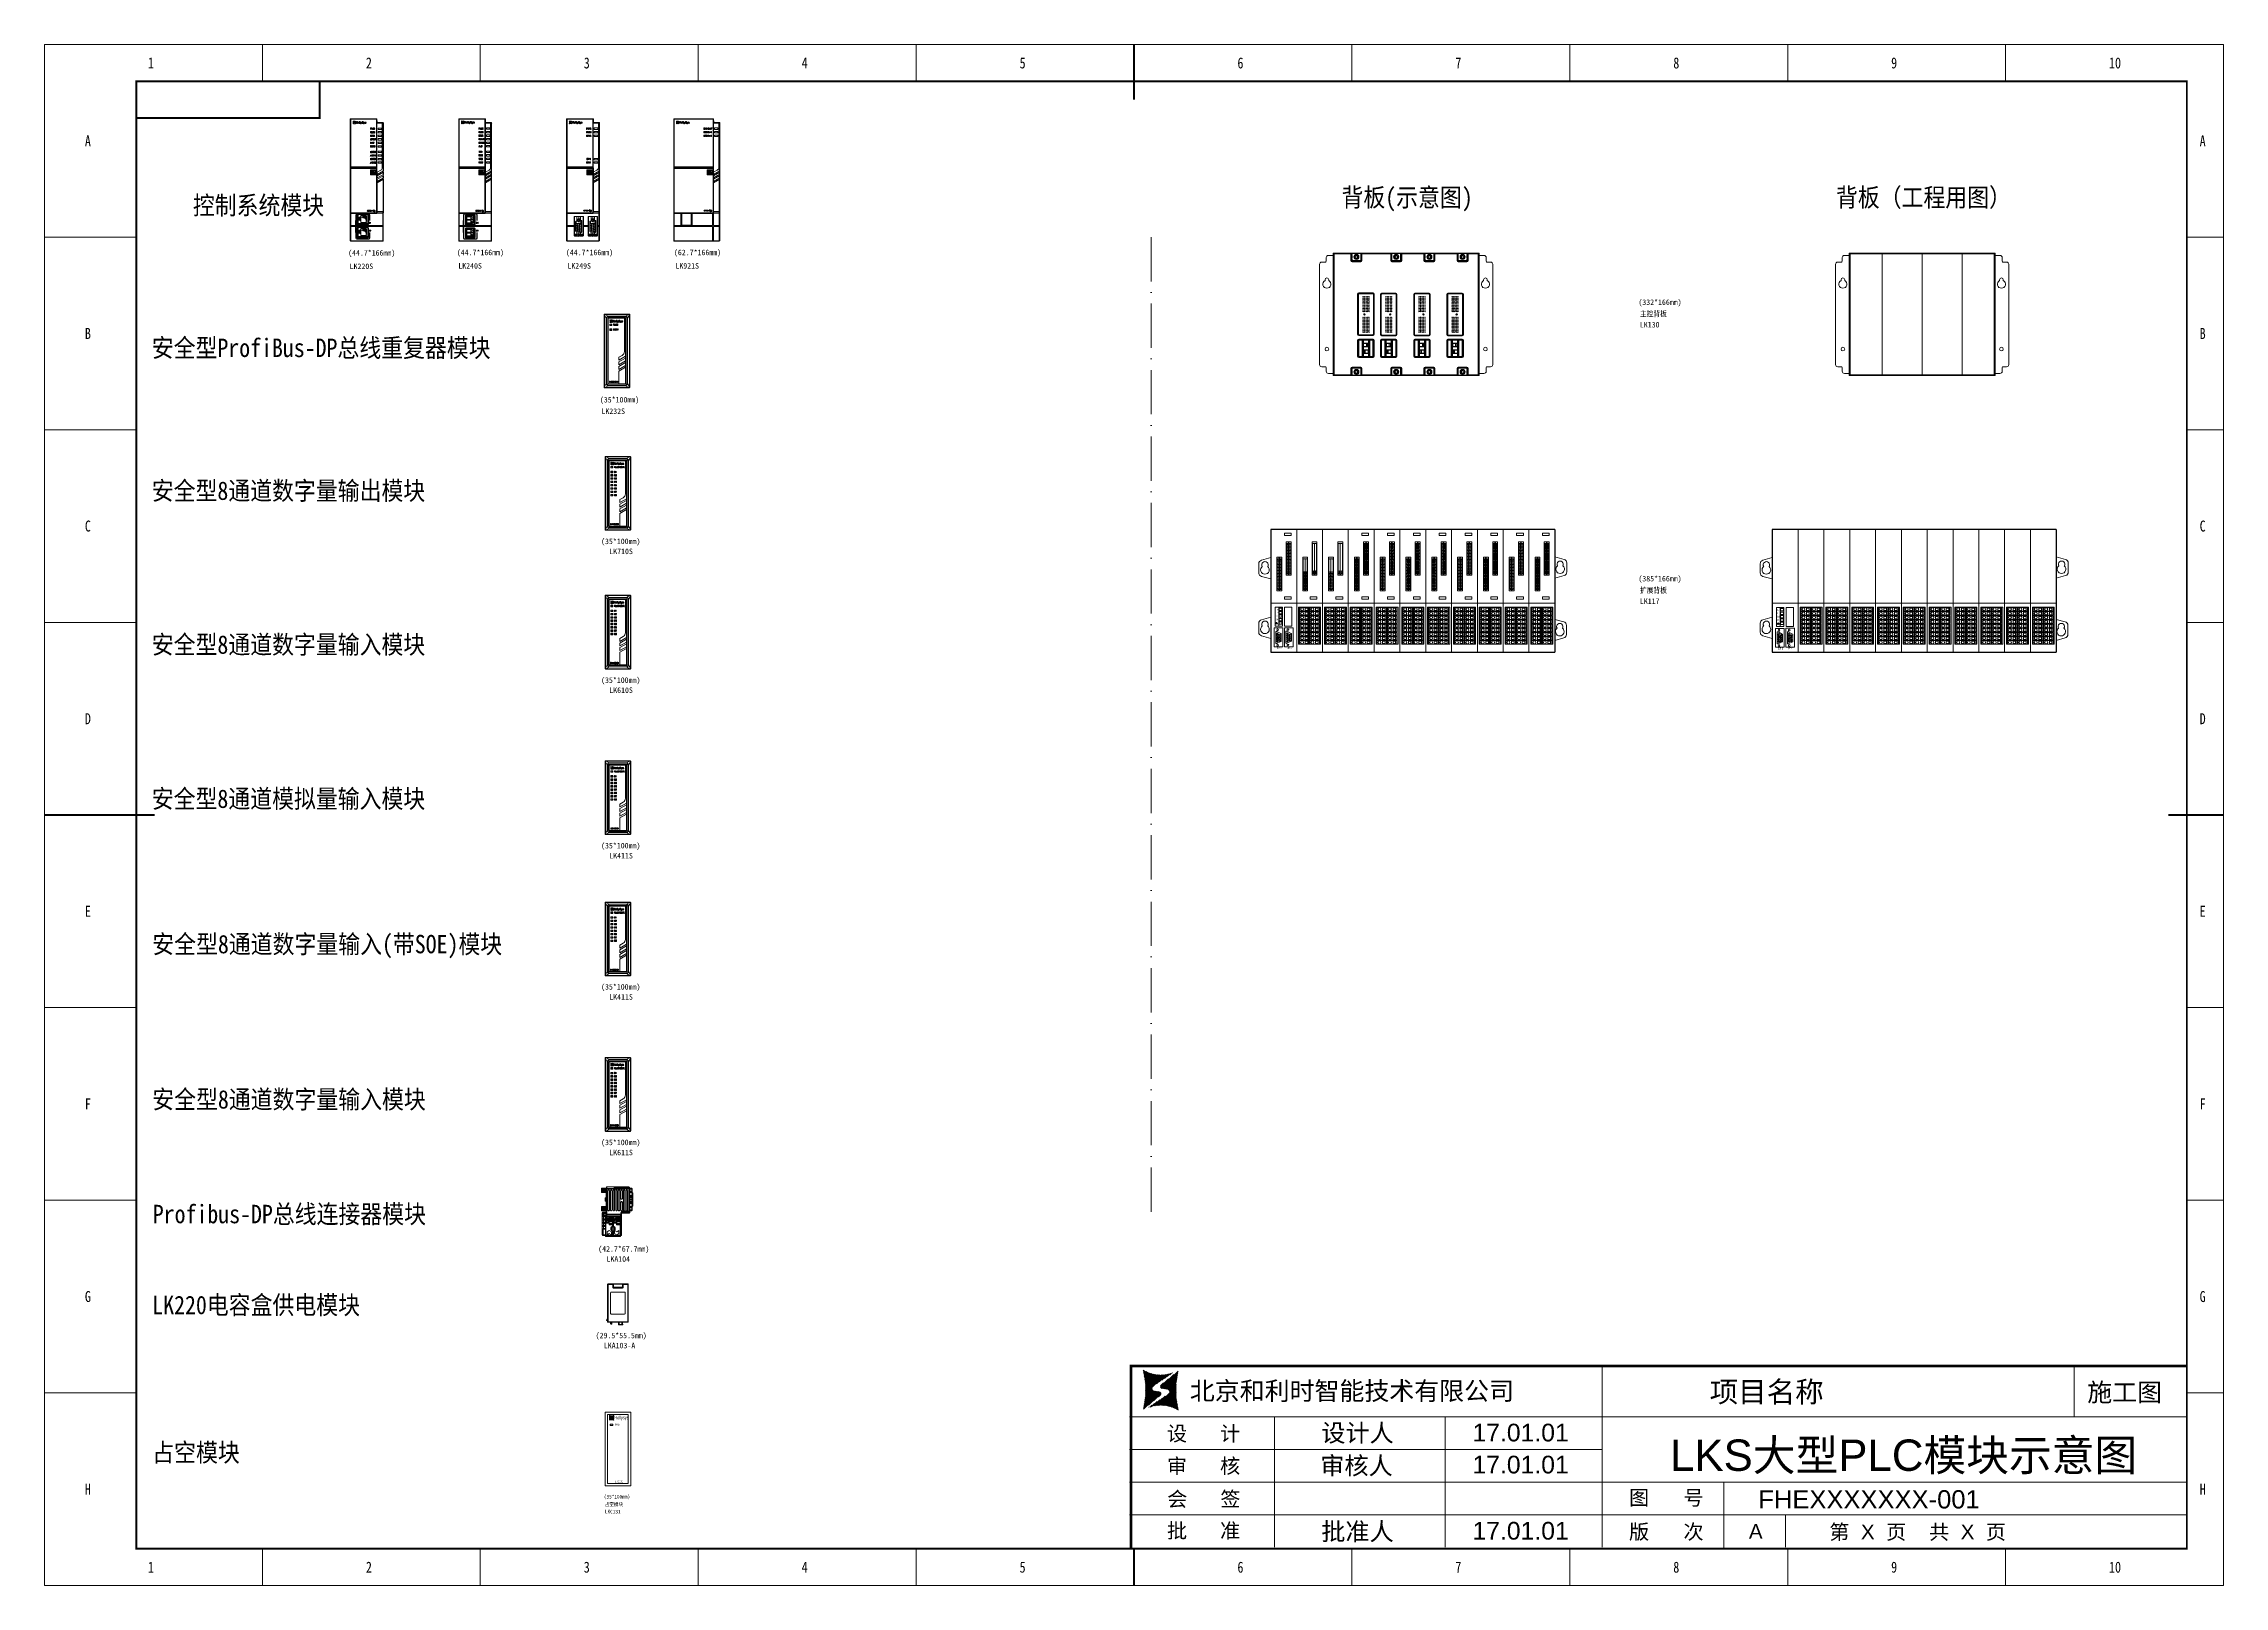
# Model space of a CAD drawing. Header units: millimetres. Extents: x 33157 to 59611, y -29750 to 1750.
# Drawn here: x 53105 to 56062, y -2599 to -507 of the extents above; entities that cross this region are included whole.
import ezdxf

# ---------------------------------------------------------------- set-up
doc = ezdxf.new("R2010")
doc.units = ezdxf.units.MM
doc.linetypes.add('ACAD_ISO10W100', pattern=[18, 12, -3, 0, -3])
doc.layers.get('0').update_dxf_attribs({"lineweight": 18})
for name, color, linetype, lineweight in [('3_GB861_2-87DXF_CONTINUOUS_LINE', 7, 'Continuous', 18), ('4CAODIBANPCBDXF_CONTINUOUS_LINE', 7, 'Continuous', 18), ('4CAODIZUOXIADXF_CONTINUOUS_LINE', 7, 'Continuous', 18), ('JIEDIHUANGPIDXF_CONTINUOUS_LINE', 7, 'Continuous', 18), ('JIEDIKUAI_DXF_CONTINUOUS_LINE', 7, 'Continuous', 18), ('layer 1', 7, 'Continuous', 18), ('LKC233_DXF_CONTINUOUS_LINE', 7, 'Continuous', 18), ('LKC248_DXF_CONTINUOUS_LINE', 7, 'Continuous', 18), ('LKC249_DXF_CONTINUOUS_LINE', 7, 'Continuous', 18), ('LKC270_DXF_CONTINUOUS_LINE', 7, 'Continuous', 18), ('LKC271_DXF_CONTINUOUS_LINE', 7, 'Continuous', 18), ('LKC272_DXF_CONTINUOUS_LINE', 7, 'Continuous', 18), ('LKC273_DXF_CONTINUOUS_LINE', 7, 'Continuous', 18), ('LKC274_DXF_CONTINUOUS_LINE', 7, 'Continuous', 18), ('LKC275_DXF_CONTINUOUS_LINE', 7, 'Continuous', 18), ('LKC276_DXF_CONTINUOUS_LINE', 7, 'Continuous', 18), ('LKC277_DXF_CONTINUOUS_LINE', 7, 'Continuous', 18), ('M447D3_DXF_CONTINUOUS_LINE', 7, 'Continuous', 18), ('MALE-SHELL_1DXF_CONTINUOUS_LINE', 7, 'Continuous', 18), ('PCB_DXF_CONTINUOUS_LINE', 7, 'Continuous', 18), ('RERONGQIANJIDXF_CONTINUOUS_LINE', 7, 'Continuous', 18), ('SCREW_4_DXF_CONTINUOUS_LINE', 7, 'Continuous', 18), ('YOUCEGUDINGEDXF_CONTINUOUS_LINE', 7, 'Continuous', 18), ('ZUOCEGUDINGEDXF_CONTINUOUS_LINE', 7, 'Continuous', 18), ('细实线', 7, 'Continuous', 20)]:
    doc.layers.add(name, color=color, linetype=linetype, lineweight=lineweight)
doc.styles.add('HZ', font='arial.ttf')
doc.styles.get("Standard").update_dxf_attribs({"font": ''})
doc.styles.add('STYLE1', font='')
doc.styles.get('Standard').set_extended_font_data('宋体')
doc.styles.get('STYLE1').set_extended_font_data('宋体')

msp = doc.modelspace()

# ---------------------------------------------------------------- texts
at = {"color": 0, "style": 'STYLE1', "width": 0.87}
for s, height, p in [('背板(示意图)', 25, (54864.5, -728.3)), ('背板（工程用图）', 25, (55535, -728.3)), ('控制系统模块', 25, (53307, -739.1)), ('(44.7*166mm)', 7.5, (53517.5, -794.8)), ('(44.7*166mm)', 7.5, (53664.9, -794.2)), ('(44.7*166mm)', 7.5, (53812.8, -794.2)), ('(62.7*166mm)', 7.5, (53959.3, -794.2)), ('LK220S', 7.5, (53519.5, -813)), ('LK240S', 7.5, (53666.9, -812.4)), ('LK249S', 7.5, (53814.8, -812.4)), ('LK921S', 7.5, (53961.3, -812.4)), ('(332*166mm)', 7.5, (55267.1, -861.7)), ('主控背板', 7.5, (55269.2, -877.4)), ('LK130', 7.5, (55269.1, -892.2)), ('安全型ProfiBus-DP总线重复器模块', 25, (53251.2, -932.3)), ('(35*100mm)', 7.5, (53858.9, -993.9)), ('LK232S', 7.5, (53861, -1009.5)), ('安全型8通道数字量输出模块', 25, (53251.2, -1126)), ('(35*100mm)', 7.5, (53860.5, -1185.9)), ('LK710S', 7.5, (53871.6, -1199.5)), ('(385*166mm)', 7.5, (55267.1, -1236.5)), ('扩展背板', 7.5, (55269.2, -1252.2)), ('LK117', 7.5, (55269.1, -1267)), ('安全型8通道数字量输入模块', 25, (53251.2, -1334.6)), ('(35*100mm)', 7.5, (53860.5, -1374.1)), ('LK610S', 7.5, (53871.6, -1387.7)), ('安全型8通道模拟量输入模块', 25, (53251.2, -1543.6)), ('(35*100mm)', 7.5, (53860.5, -1598.5)), ('LK411S', 7.5, (53871.6, -1612.1)), ('安全型8通道数字量输入(带SOE)模块', 25, (53251.9, -1740.7)), ('(35*100mm)', 7.5, (53860.5, -1789.9)), ('LK411S', 7.5, (53871.6, -1803.6)), ('安全型8通道数字量输入模块', 25, (53251.9, -1951.2)), ('(35*100mm)', 7.5, (53860.5, -2000.8)), ('LK611S', 7.5, (53871.6, -2014.5)), ('(42.7*67.7mm)', 7.5, (53856.6, -2145.2)), ('LKA104', 7.5, (53867.8, -2158.9)), ('LK220电容盒供电模块', 25, (53251.9, -2230)), ('(29.5*55.5mm)', 7.5, (53853.1, -2262.6)), ('LKA103-A', 7.5, (53864.2, -2276.2)), ('占空模块', 25, (53251.9, -2429.9)), ('(35*100mm)', 5, (53864.3, -2479.9)), ('LKC131', 5, (53865.6, -2500.2)), ('占空模块', 5, (53865.7, -2490.3))]:
    msp.add_text(s, height=height, dxfattribs=at).set_placement(p)
at = {"color": 7, "linetype": 'Continuous', "style": 'HZ', "width": 0.67}
for s, p in [('L+', (54775.7, -1275.9)), ('M', (54775.7, -1289.4)), ('L+', (54775.8, -1280.3)), ('M', (54775.8, -1284.9)), ('L+', (55455.7, -1276.5)), ('M', (55455.7, -1290)), ('L+', (55455.8, -1280.9)), ('M', (55455.8, -1285.5))]:
    msp.add_text(s, height=2.49, dxfattribs=at).set_placement(p)
at = {"color": 7, "linetype": 'Continuous', "char_height": 2.488, "attachment_point": 7, "style": 'HZ'}
for s, insert, width in [('{\\W0.67;DP 2}', (54776.8, -1328.3), 7.314), ('{\\W0.67;DP 1}', (54790.7, -1328.1), 6.856), ('{\\W0.67;DP 2}', (55456.8, -1328.9), 7.314), ('{\\W0.67;DP 1}', (55470.6, -1328.8), 6.856)]:
    msp.add_mtext(s, dxfattribs=dict(at, insert=insert, width=width))
at = {"color": 0, "insert": (53252.6, -2109.5), "char_height": 25, "width": 582.147, "attachment_point": 7, "style": 'STYLE1'}
msp.add_mtext('{\\W0.87;Profibus-DP总线连接器模块 }', dxfattribs=at)

# ---------------------------------------------------------------- blocks, each defined once
blk = doc.blocks.new('*X6')
at = {"color": 3}
for p, q in [((51605.3, 513.3), (51631.2, 539.2)), ((51606.6, 513.4), (51631.2, 538)), ((51608, 513.5), (51631.2, 536.8)), ((51609.3, 513.7), (51631.2, 535.6)), ((51610, 538.4), (51621.2, 549.6)), ((51610.2, 537.4), (51628.1, 555.3)), ((51610.3, 539.9), (51614.3, 543.9)), ((51610.6, 513.7), (51631.2, 534.4)), ((51610.8, 536.8), (51633.9, 560)), ((51611.6, 536.5), (51633.7, 558.5)), ((51611.7, 513.6), (51631.2, 533.2)), ((51612.7, 536.3), (51633.5, 557.1)), ((51613.8, 536.2), (51633.3, 555.7)), ((51614.8, 536), (51633, 554.3)), ((51615.9, 535.9), (51632.8, 552.8)), ((51617, 535.8), (51632.6, 551.4)), ((51618, 535.6), (51632.4, 550)), ((51619, 535.4), (51632.1, 548.5)), ((51619.9, 535.1), (51631.9, 547.1)), ((51620.7, 534.7), (51631.7, 545.7)), ((51621.3, 534.1), (51631.5, 544.3)), ((51621.8, 533.4), (51631.2, 542.8)), ((51622.2, 532.6), (51631.2, 541.6)), ((51622.2, 531.4), (51631.2, 540.4)), ((51594.3, 510.7), (51594.9, 511.3)), ((51596, 511.2), (51598.5, 513.7)), ((51597.7, 511.7), (51602.1, 516.1)), ((51599.4, 512.2), (51605.8, 518.6)), ((51601.1, 512.7), (51609.4, 521)), ((51602.6, 513), (51613, 523.4)), ((51604, 513.1), (51616.7, 525.8)), ((51612.8, 513.5), (51631.2, 532)), ((51613.9, 513.4), (51631.3, 530.8)), ((51615, 513.3), (51631.3, 529.6)), ((51616.1, 513.2), (51631.3, 528.4)), ((51617.2, 513.1), (51631.3, 527.2)), ((51618.3, 513.1), (51631.3, 526)), ((51619.3, 512.8), (51631.3, 524.8)), ((51620.2, 512.6), (51631.4, 523.8)), ((51621.2, 512.3), (51631.6, 522.8)), ((51622.1, 512), (51631.8, 521.7)), ((51623, 511.8), (51631.9, 520.7)), ((51624, 511.5), (51632.1, 519.7)), ((51624.9, 511.2), (51632.3, 518.6)), ((51625.8, 511), (51632.5, 517.6)), ((51626.8, 510.7), (51632.6, 516.6)), ((51627.6, 510.3), (51632.8, 515.6)), ((51628.4, 509.9), (51633, 514.5)), ((51629.2, 509.5), (51633.2, 513.5)), ((51630, 509.1), (51633.3, 512.5)), ((51630.8, 508.7), (51633.5, 511.4)), ((51631.6, 508.3), (51633.7, 510.4)), ((51632.4, 507.9), (51633.9, 509.4)), ((51633.2, 507.5), (51634, 508.4)), ((51634, 507.1), (51634.2, 507.3))]:
    blk.add_line(p, q, dxfattribs=at)
blk = doc.blocks.new('*X7')
at = {"color": 5}
for p, q in [((51586.8, 560.9), (51587.1, 561.2)), ((51586.9, 559.8), (51587.9, 560.8)), ((51587.1, 558.8), (51588.7, 560.4)), ((51587.3, 557.8), (51589.5, 560)), ((51587.4, 556.7), (51590.3, 559.6)), ((51587.6, 555.7), (51591.1, 559.2)), ((51587.8, 554.7), (51591.9, 558.8)), ((51588, 553.7), (51592.7, 558.4)), ((51588.1, 552.6), (51593.5, 558)), ((51588.1, 515.3), (51605.2, 532.4)), ((51588.3, 551.6), (51594.3, 557.6)), ((51588.3, 516.7), (51604.1, 532.6)), ((51588.5, 550.6), (51595.2, 557.3)), ((51588.5, 518.2), (51603.1, 532.7)), ((51588.7, 549.6), (51596.2, 557.1)), ((51588.8, 548.5), (51597.1, 556.8)), ((51588.8, 519.6), (51602.1, 532.9)), ((51589, 547.5), (51598, 556.5)), ((51589, 521), (51601.1, 533.2)), ((51589.2, 546.5), (51599, 556.3)), ((51589.2, 522.5), (51600.4, 533.6)), ((51589.4, 545.4), (51599.9, 556)), ((51589.4, 523.9), (51599.7, 534.1)), ((51589.5, 544.4), (51600.9, 555.7)), ((51589.7, 543.3), (51601.8, 555.5)), ((51589.7, 542.1), (51602.8, 555.3)), ((51589.7, 540.9), (51603.9, 555.2)), ((51589.7, 539.7), (51605, 555.1)), ((51589.7, 529), (51615.8, 555.1)), ((51589.7, 538.5), (51606.1, 555)), ((51589.7, 537.3), (51607.2, 554.9)), ((51589.7, 530.2), (51614.5, 554.9)), ((51589.7, 536.2), (51608.3, 554.8)), ((51589.7, 531.4), (51613.2, 554.8)), ((51589.7, 535), (51609.4, 554.7)), ((51589.7, 532.6), (51611.8, 554.7)), ((51589.7, 533.8), (51610.5, 554.6)), ((51589.7, 527.8), (51598.7, 536.7)), ((51589.7, 526.6), (51598.8, 535.6)), ((51589.7, 525.3), (51599.2, 534.8)), ((51604.8, 542.8), (51617.2, 555.2)), ((51608.4, 545.3), (51618.5, 555.3)), ((51612.1, 547.7), (51620.1, 555.7)), ((51615.7, 550.1), (51621.8, 556.2)), ((51619.3, 552.6), (51623.5, 556.7)), ((51622.9, 555), (51625.2, 557.2)), ((51626.6, 557.4), (51626.9, 557.7)), ((51587, 508.2), (51610.3, 531.5)), ((51587.2, 509.6), (51609.4, 531.9)), ((51587.4, 511), (51608.4, 532)), ((51587.6, 512.5), (51607.3, 532.1)), ((51587.9, 513.9), (51606.3, 532.3)), ((51593.8, 513.8), (51610.8, 530.8)), ((51600.7, 519.5), (51610.9, 529.7)), ((51607.6, 525.2), (51610.5, 528.1))]:
    blk.add_line(p, q, dxfattribs=at)
blk = doc.blocks.new('和利时横图框')
for p, q in [((50392.4, 2358.5), (50392.4, 2308.7)), ((50687.8, 2358.5), (50687.8, 2308.7)), ((50983.3, 2358.5), (50983.3, 2308.7)), ((51278.8, 2358.5), (51278.8, 2308.7)), ((51574.2, 2358.5), (51574.2, 2308.7)), ((51869.7, 2358.5), (51869.7, 2308.7)), ((52165.2, 2358.5), (52165.2, 2308.7)), ((52460.7, 2358.5), (52460.7, 2308.7)), ((52756.1, 2358.5), (52756.1, 2308.7)), ((50221.3, 2097.3), (50096.9, 2097.3)), ((53051.6, 2097.3), (53001.8, 2097.3)), ((50221.3, 1836.2), (50096.9, 1836.2)), ((53051.6, 1836.2), (53001.8, 1836.2)), ((50221.3, 1575), (50096.9, 1575)), ((53051.6, 1575), (53001.8, 1575)), ((50221.3, 1313.9), (50096.9, 1313.9)), ((53051.6, 1313.9), (53001.8, 1313.9)), ((50221.3, 1052.7), (50096.9, 1052.7)), ((53051.6, 1052.7), (53001.8, 1052.7)), ((50221.3, 791.6), (50096.9, 791.6)), ((53051.6, 791.6), (53001.8, 791.6)), ((50221.3, 530.5), (50096.9, 530.5)), ((53051.6, 530.5), (53001.8, 530.5)), ((50392.4, 269.3), (50392.4, 319.1)), ((50687.8, 269.3), (50687.8, 319.1)), ((50983.3, 269.3), (50983.3, 319.1)), ((51278.8, 269.3), (51278.8, 319.1)), ((51574.2, 269.3), (51574.2, 319.1)), ((51869.7, 269.3), (51869.7, 319.1)), ((52165.2, 269.3), (52165.2, 319.1)), ((52460.7, 269.3), (52460.7, 319.1)), ((52756.1, 269.3), (52756.1, 319.1))]:
    blk.add_line(p, q)
at = {"color": 0}
for p, q in [((52208.9, 321.3), (52208.9, 566.9)), ((52849.2, 566.9), (52849.2, 497.8)), ((51568.3, 497.8), (53001.8, 497.8)), ((51764.7, 321.3), (51764.7, 497.8)), ((51996.3, 321.3), (51996.3, 497.8)), ((51568.3, 453.5), (52208.9, 453.5)), ((51568.3, 409.2), (53001.8, 409.2)), ((52374, 321), (52374, 409.2)), ((51568.3, 364.9), (53001.8, 364.9)), ((52457.8, 321.2), (52457.8, 364.7))]:
    blk.add_line(p, q, dxfattribs=at)
blk.add_lwpolyline([(50096.9, 269.3), (53051.6, 269.3), (53051.6, 2358.5), (50096.9, 2358.5)], close=True)
for points in [[(51574.2, 2358.5, 2.49, 2.49, 0), (51574.2, 2308.7, 2.49, 2.49, 0)], [(50221.3, 2259, 2.49, 2.49, 0), (50470, 2259, 2.49, 2.49, 0), (50470, 2308.7, 2.49, 2.49, 0)], [(51574.2, 2308.7, 2.49, 2.49, 0), (51574.2, 2283.9, 2.49, 2.49, 0)], [(50096.9, 1313.9, 2.49, 2.49, 0), (50221.3, 1313.9, 2.49, 2.49, 0)], [(50221.3, 1313.9, 2.49, 2.49, 0), (50246.1, 1313.9, 2.49, 2.49, 0)], [(53001.8, 1313.9, 2.49, 2.49, 0), (52977, 1313.9, 2.49, 2.49, 0)], [(53051.6, 1313.9, 2.49, 2.49, 0), (53001.8, 1313.9, 2.49, 2.49, 0)], [(51574.2, 269.3, 2.49, 2.49, 0), (51574.2, 319.1, 2.49, 2.49, 0)]]:
    blk.add_lwpolyline(points, format="xyseb")
blk.add_lwpolyline([(50221.3, 319.1, 2.49, 2.49, 0), (53001.8, 319.1, 2.49, 2.49, 0), (53001.8, 2308.7, 2.49, 2.49, 0), (50221.3, 2308.7, 2.49, 2.49, 0)], format="xyseb", close=True)
at = {"color": 7}
blk.add_lwpolyline([(51570.1, 319.1, 3.69, 3.69, 0), (51570.1, 566.9, 3.69, 3.69, 0), (53001.8, 566.9, 3.69, 3.69, 0)], format="xyseb", dxfattribs=at)
at = {"color": 5}
blk.add_blockref('*X7', (0, 0), dxfattribs=at)
at = {"color": 3}
blk.add_blockref('*X6', (0, 0), dxfattribs=at)
at = {"width": 0.8}
for s, height, p in [('1', 14.9, (50237.2, 2326.1)), ('2', 14.9, (50532.7, 2326.1)), ('3', 14.9, (50828.1, 2326.1)), ('4', 14.9, (51123.6, 2326.1)), ('5', 14.9, (51419.1, 2326.1)), ('6', 14.9, (51714.5, 2326.1)), ('7', 14.9, (52010, 2326.1)), ('8', 14.9, (52305.5, 2326.1)), ('9', 14.9, (52600.9, 2326.1)), ('10', 14.92, (52896.4, 2326.1)), ('A', 14.9, (50151.6, 2220.4)), ('A', 14.9, (53019.3, 2220.4)), ('B', 14.9, (50151.6, 1959.3)), ('B', 14.9, (53019.3, 1959.3)), ('C', 14.9, (50151.6, 1698.2)), ('C', 14.9, (53019.3, 1698.2)), ('D', 14.9, (50151.6, 1437)), ('D', 14.9, (53019.3, 1437)), ('E', 14.9, (50151.6, 1175.9)), ('E', 14.9, (53019.3, 1175.9)), ('F', 14.9, (50151.6, 914.7)), ('F', 14.9, (53019.3, 914.7)), ('G', 14.9, (50151.6, 653.6)), ('G', 14.9, (53019.3, 653.6)), ('H', 14.9, (50151.6, 392.4)), ('H', 14.9, (53019.3, 392.4)), ('1', 14.9, (50237.2, 286.7)), ('2', 14.9, (50532.7, 286.7)), ('3', 14.9, (50828.1, 286.7)), ('4', 14.9, (51123.6, 286.7)), ('5', 14.9, (51419.1, 286.7)), ('6', 14.9, (51714.5, 286.7)), ('7', 14.9, (52010, 286.7)), ('8', 14.9, (52305.5, 286.7)), ('9', 14.9, (52600.9, 286.7)), ('10', 14.92, (52896.4, 286.7))]:
    blk.add_text(s, height=height, dxfattribs=at).set_placement(p)
at = {"color": 5, "style": 'HZ'}
for s, p in [('pgqh', (51589.8, 549.4)), ('hollilas', (51589.9, 527.9))]:
    blk.add_text(s, height=4.25, dxfattribs=at).set_placement(p)
at = {"color": 3, "style": 'HZ'}
for s, height, p in [('auto', 7.08, (51611.8, 537.5)), ('hollysys', 3.54, (51613.1, 516.7))]:
    blk.add_text(s, height=height, dxfattribs=at).set_placement(p)
at = {"color": 0, "style": 'HZ'}
for s, p in [('设', (51618.9, 465.3)), ('计', (51690.9, 465.3)), ('审', (51618.9, 421.4)), ('核', (51690.9, 421.4)), ('会', (51619.3, 376.5)), ('签', (51691.3, 376.5)), ('图', (52245.5, 378.3)), ('号', (52319.3, 378.3)), ('批', (51618.9, 333.6)), ('准', (51690.9, 333.6)), ('版', (52245.5, 332.1)), ('次', (52319.3, 332.1)), ('A', (52408, 332.6))]:
    blk.add_text(s, height=20, dxfattribs=at).set_placement(p)
at = {"style": 'HZ'}
for tag, p, height in [('北京和利时自动化驱动技术有限公司', (51649.9, 520.7), 24.8), ('图纸阶段', (52857.2, 518.9), 24.8), ('图纸名称', (52301.1, 424.7), 42.5), ('会签人', (51825.9, 376.9), 24)]:
    blk.add_attdef(tag, p, '', height=height, dxfattribs=at)
at = {"color": 3, "style": 'HZ'}
for tag, p, height in [('工程名称', (52245, 517.7), 28.3), ('设计人', (51828.2, 464.1), 24), ('设计时间', (52033.3, 464.5), 24), ('审核人', (51826.8, 419.7), 24), ('设计时间', (52033.3, 421.2), 24), ('图纸编号', (52420.8, 373.7), 24.8), ('批准人', (51828.3, 330.5), 24), ('设计时间', (52033.3, 331.5), 24)]:
    blk.add_attdef(tag, p, '', height=height, dxfattribs=at)
at = {"color": 0, "style": 'HZ'}
blk.add_attdef('页码', (52501.6, 331.9), '', height=20, dxfattribs=at)
blk = doc.blocks.new('*X60')
at = {"color": 0}
for p, q in [((55133, 365.2), (55133.1, 365.2)), ((55133.2, 365.2), (55133.5, 365.5)), ((55133.4, 365.3), (55134, 365.8)), ((55133.6, 365.3), (55134.5, 366.1)), ((55133.9, 365.4), (55134.9, 366.5)), ((55134.1, 365.4), (55135.4, 366.8)), ((55134.2, 365.5), (55135.8, 367.1)), ((55134.4, 365.5), (55137.7, 368.7)), ((55134.6, 365.5), (55137.7, 368.6)), ((55134.7, 365.5), (55137.7, 368.4)), ((55134.9, 365.5), (55137.7, 368.3)), ((55135, 368.5), (55137.3, 370.8)), ((55135, 368.7), (55136.4, 370.1)), ((55135, 368.8), (55135.5, 369.3)), ((55135.1, 368.4), (55138, 371.4)), ((55135.1, 365.5), (55137.7, 368.1)), ((55135.2, 368.4), (55138, 371.2)), ((55135.2, 365.5), (55137.7, 368)), ((55135.3, 368.4), (55137.9, 371)), ((55135.3, 365.5), (55137.7, 367.8)), ((55135.5, 368.4), (55137.9, 370.8)), ((55135.5, 365.5), (55137.7, 367.7)), ((55135.6, 368.4), (55137.9, 370.6)), ((55135.6, 365.5), (55137.7, 367.5)), ((55135.7, 368.3), (55137.9, 370.5)), ((55135.8, 365.5), (55137.7, 367.4)), ((55135.9, 368.3), (55137.8, 370.3)), ((55135.9, 365.5), (55137.7, 367.2)), ((55136, 368.3), (55137.8, 370.1)), ((55136, 365.5), (55137.7, 367.1)), ((55136.1, 368.3), (55137.8, 369.9)), ((55136.2, 368.2), (55137.7, 369.7)), ((55136.2, 365.4), (55137.7, 366.9)), ((55136.3, 368.2), (55137.7, 369.6)), ((55136.3, 365.4), (55137.7, 366.8)), ((55136.4, 368.1), (55137.7, 369.4)), ((55136.4, 365.4), (55137.7, 366.7)), ((55136.5, 368), (55137.7, 369.2)), ((55136.5, 367.9), (55137.7, 369.1)), ((55136.5, 367.8), (55137.7, 368.9)), ((55136.5, 365.3), (55137.7, 366.5)), ((55136.6, 365.3), (55137.8, 366.4)), ((55136.7, 365.3), (55137.8, 366.3)), ((55136.9, 365.2), (55137.8, 366.2)), ((55137, 365.2), (55137.8, 366)), ((55137.1, 365.2), (55137.8, 365.9)), ((55137.2, 365.1), (55137.9, 365.8)), ((55137.3, 365.1), (55137.9, 365.6)), ((55137.4, 365), (55137.9, 365.5)), ((55137.5, 365), (55137.9, 365.4)), ((55137.6, 364.9), (55138, 365.2)), ((55137.7, 364.9), (55138, 365.1)), ((55137.8, 364.8), (55138, 365)), ((55137.9, 364.8), (55138, 364.9)), ((55138, 364.7), (55138, 364.7))]:
    blk.add_line(p, q, dxfattribs=at)
blk = doc.blocks.new('*X61')
at = {"color": 0}
for p, q in [((55132.1, 371.5), (55132.1, 371.5)), ((55132.1, 371.4), (55132.2, 371.5)), ((55132.1, 371.2), (55132.3, 371.4)), ((55132.1, 371.1), (55132.4, 371.4)), ((55132.1, 371), (55132.5, 371.3)), ((55132.1, 365.2), (55134.8, 367.8)), ((55132.1, 365), (55134.9, 367.8)), ((55132.1, 364.8), (55135, 367.8)), ((55132.2, 370.8), (55132.6, 371.3)), ((55132.2, 370.7), (55132.7, 371.2)), ((55132.2, 370.6), (55132.8, 371.2)), ((55132.2, 370.4), (55132.9, 371.1)), ((55132.2, 370.3), (55133, 371.1)), ((55132.2, 365.9), (55134.2, 367.9)), ((55132.2, 365.7), (55134.4, 367.9)), ((55132.2, 365.6), (55134.5, 367.9)), ((55132.2, 365.4), (55134.6, 367.9)), ((55132.3, 370.2), (55133.1, 371)), ((55132.3, 370.1), (55133.2, 371)), ((55132.3, 369.9), (55133.4, 371)), ((55132.3, 369.8), (55133.5, 370.9)), ((55132.3, 366.5), (55133.9, 368)), ((55132.3, 366.3), (55134, 368)), ((55132.3, 366.1), (55134.1, 367.9)), ((55132.4, 369.7), (55133.6, 370.9)), ((55132.4, 369.5), (55133.7, 370.9)), ((55132.4, 369.4), (55133.8, 370.8)), ((55132.4, 369.3), (55133.9, 370.8)), ((55132.4, 369.1), (55134.1, 370.8)), ((55132.4, 369), (55134.2, 370.8)), ((55132.4, 368.8), (55134.4, 370.8)), ((55132.4, 367.5), (55135.7, 370.8)), ((55132.4, 368.7), (55134.5, 370.7)), ((55132.4, 368.5), (55134.6, 370.7)), ((55132.4, 368.4), (55134.8, 370.7)), ((55132.4, 368.2), (55134.9, 370.7)), ((55132.4, 368.1), (55135.1, 370.7)), ((55132.4, 367.9), (55135.2, 370.7)), ((55132.4, 367.8), (55135.4, 370.7)), ((55132.4, 367.6), (55135.6, 370.7)), ((55132.4, 367.3), (55133.6, 368.4)), ((55132.4, 367.2), (55133.6, 368.3)), ((55132.4, 367), (55133.6, 368.2)), ((55132.4, 366.8), (55133.7, 368.1)), ((55132.4, 366.6), (55133.8, 368)), ((55132.9, 365.5), (55135.1, 367.7)), ((55133.8, 366.3), (55135.1, 367.6)), ((55134.3, 369.2), (55135.9, 370.8)), ((55134.7, 367), (55135, 367.3)), ((55134.8, 369.5), (55136.1, 370.8)), ((55135.2, 369.8), (55136.3, 370.8)), ((55135.7, 370.1), (55136.5, 370.9)), ((55136.2, 370.4), (55136.7, 371)), ((55136.6, 370.7), (55136.9, 371)), ((55137.1, 371), (55137.1, 371.1))]:
    blk.add_line(p, q, dxfattribs=at)
blk = doc.blocks.new('LKC131')
at = {"layer": '细实线'}
for points in [[(55126.1, 375.8), (55126.1, 275.8), (55161.1, 275.8), (55161.1, 375.8)], [(55129.5, 372.5), (55129.5, 279.1), (55157.3, 279.1), (55157.3, 372.5)], [(55133.1, 359.4), (55133.1, 357.6), (55136.8, 357.6), (55136.8, 359.4)]]:
    blk.add_lwpolyline(points, close=True, dxfattribs=at)
at = {"color": 0}
for name in ['*X61', '*X60']:
    blk.add_blockref(name, (0, 0), dxfattribs=at)
at = {"color": 7, "linetype": 'Continuous', "style": 'HZ', "width": 0.67}
for s, height, p in [('Hollysys', 4.43, (55138.8, 366.1)), ('RUN', 2.74, (55139.9, 357.2)), ('LKC131', 2.49, (55139.9, 280.3))]:
    blk.add_text(s, height=height, dxfattribs=at).set_placement(p)
blk = doc.blocks.new('LK240S')
at = {"layer": 'layer 1', "lineweight": 9}
for points in [[(53767.9, -643.1), (53772.5, -643.1), (53772.5, -641.2), (53767.9, -641.2)], [(53767.9, -647.9), (53772.5, -647.9), (53772.5, -646), (53767.9, -646)], [(53767.9, -652.7), (53772.5, -652.7), (53772.5, -650.8), (53767.9, -650.8)], [(53767.9, -657.5), (53772.5, -657.5), (53772.5, -655.6), (53767.9, -655.6)], [(53767.9, -662.3), (53772.5, -662.3), (53772.5, -660.4), (53767.9, -660.4)], [(53767.9, -667.1), (53772.5, -667.1), (53772.5, -665.2), (53767.9, -665.2)], [(53767.9, -674.6), (53772.5, -674.6), (53772.5, -672.7), (53767.9, -672.7)], [(53767.9, -679.4), (53772.5, -679.4), (53772.5, -677.5), (53767.9, -677.5)], [(53767.9, -684.2), (53772.5, -684.2), (53772.5, -682.3), (53767.9, -682.3)], [(53767.9, -689), (53772.5, -689), (53772.5, -687.1), (53767.9, -687.1)], [(53767.9, -689), (53772.5, -689), (53772.5, -687.1), (53767.9, -687.1)]]:
    blk.add_lwpolyline(points, close=True, dxfattribs=at)
at = {"layer": 'layer 1'}
for points, knots in [([(53735.7, -633.9), (53735.7, -633.9), (53735.7, -633.9), (53735.7, -633.9), (53735.7, -633.9), (53735.3, -633.8), (53735.3, -633.8), (53735.3, -633.7), (53735.2, -633.7), (53735.2, -633.6), (53735.2, -633.5), (53735.2, -633.5), (53735.3, -633.5), (53735.3, -633.5), (53735.3, -633.5), (53735.3, -633.5), (53735.3, -633.5), (53737, -632), (53737, -632), (53736.6, -632.1), (53736.2, -632.1), (53735.8, -632.1), (53735.2, -632.1), (53734.6, -632), (53734.1, -631.8), (53734.1, -631.8), (53734.1, -631.8), (53734.1, -631.8), (53734.1, -631.8), (53734.1, -631.8), (53734.1, -631.8), (53734.2, -632.4), (53734.2, -633.1), (53734.2, -633.7), (53734.2, -634.4), (53734.2, -635), (53734.1, -635.6), (53734.1, -635.6), (53734.1, -635.6), (53734.1, -635.6), (53734.1, -635.6), (53735.7, -634.2), (53735.7, -634.2), (53735.7, -634.2), (53735.7, -634.2), (53735.7, -634.2), (53735.8, -634.1), (53735.8, -634.1), (53735.8, -634), (53735.8, -634), (53735.7, -633.9), (53735.7, -633.9)], [0, 0, 0, 0, 134971.403303, 134971.403303, 134971.403303, 269942.806607, 269942.806607, 269942.806607, 404914.20991, 404914.20991, 404914.20991, 539885.613213, 539885.613213, 539885.613213, 674857.016516, 674857.016516, 674857.016516, 809828.41982, 809828.41982, 809828.41982, 944799.823123, 944799.823123, 944799.823123, 1079771.226426, 1079771.226426, 1079771.226426, 1214742.62973, 1214742.62973, 1214742.62973, 1349714.033033, 1349714.033033, 1349714.033033, 1484685.436336, 1484685.436336, 1484685.436336, 1619656.839639, 1619656.839639, 1619656.839639, 1754628.242943, 1754628.242943, 1754628.242943, 1889599.646246, 1889599.646246, 1889599.646246, 2024571.049549, 2024571.049549, 2024571.049549, 2159542.452853, 2159542.452853, 2159542.452853, 2294513.856156, 2294513.856156, 2294513.856156, 2294513.856156]), ([(53735.8, -633.6), (53735.8, -633.6), (53735.8, -633.6), (53735.8, -633.6), (53735.8, -633.6), (53736.2, -633.7), (53736.2, -633.7), (53736.2, -633.7), (53736.3, -633.8), (53736.3, -633.9), (53736.3, -633.9), (53736.3, -634), (53736.2, -634), (53736.2, -634), (53736.2, -634), (53736.2, -634), (53736.2, -634), (53734.5, -635.5), (53734.5, -635.5), (53734.9, -635.4), (53735.3, -635.3), (53735.8, -635.3), (53736.3, -635.3), (53736.9, -635.4), (53737.4, -635.6), (53737.4, -635.6), (53737.4, -635.6), (53737.4, -635.6), (53737.4, -635.6), (53737.4, -635.6), (53737.4, -635.6), (53737.3, -635), (53737.3, -634.4), (53737.3, -633.7), (53737.3, -633.1), (53737.3, -632.4), (53737.4, -631.8), (53737.4, -631.8), (53737.4, -631.8), (53737.4, -631.8), (53737.4, -631.8), (53735.8, -633.3), (53735.8, -633.3), (53735.8, -633.3), (53735.8, -633.3), (53735.8, -633.3), (53735.7, -633.3), (53735.7, -633.4), (53735.7, -633.4), (53735.7, -633.5), (53735.8, -633.5), (53735.8, -633.6)], [0, 0, 0, 0, 134976.599701, 134976.599701, 134976.599701, 269953.199403, 269953.199403, 269953.199403, 404929.799104, 404929.799104, 404929.799104, 539906.398805, 539906.398805, 539906.398805, 674882.998507, 674882.998507, 674882.998507, 809859.598208, 809859.598208, 809859.598208, 944836.197909, 944836.197909, 944836.197909, 1079812.797611, 1079812.797611, 1079812.797611, 1214789.397312, 1214789.397312, 1214789.397312, 1349765.997014, 1349765.997014, 1349765.997014, 1484742.596715, 1484742.596715, 1484742.596715, 1619719.196416, 1619719.196416, 1619719.196416, 1754695.796118, 1754695.796118, 1754695.796118, 1889672.395819, 1889672.395819, 1889672.395819, 2024648.99552, 2024648.99552, 2024648.99552, 2159625.595222, 2159625.595222, 2159625.595222, 2294602.194923, 2294602.194923, 2294602.194923, 2294602.194923]), ([(53738.1, -632.5), (53738.1, -632.5), (53738.3, -632.5), (53738.3, -632.5), (53738.3, -632.5), (53738.6, -632.5), (53738.6, -632.5), (53738.6, -632.5), (53738.6, -633.4), (53738.6, -633.4), (53738.6, -633.4), (53739.5, -633.4), (53739.5, -633.4), (53739.5, -633.4), (53739.5, -632.5), (53739.5, -632.5), (53739.5, -632.5), (53739.7, -632.5), (53739.7, -632.5), (53739.7, -632.5), (53740, -632.5), (53740, -632.5), (53740, -632.5), (53740, -634.9), (53740, -634.9), (53740, -634.9), (53739.7, -634.9), (53739.7, -634.9), (53739.7, -634.9), (53739.5, -634.9), (53739.5, -634.9), (53739.5, -634.9), (53739.5, -633.8), (53739.5, -633.8), (53739.5, -633.8), (53738.6, -633.8), (53738.6, -633.8), (53738.6, -633.8), (53738.6, -634.9), (53738.6, -634.9), (53738.6, -634.9), (53738.3, -634.9), (53738.3, -634.9), (53738.3, -634.9), (53738.1, -634.9), (53738.1, -634.9), (53738.1, -634.9), (53738.1, -632.5), (53738.1, -632.5)], [0, 0, 0, 0, 135282.318152, 135282.318152, 135282.318152, 270564.636305, 270564.636305, 270564.636305, 405846.954457, 405846.954457, 405846.954457, 541129.27261, 541129.27261, 541129.27261, 676411.590762, 676411.590762, 676411.590762, 811693.908914, 811693.908914, 811693.908914, 946976.227067, 946976.227067, 946976.227067, 1082258.545219, 1082258.545219, 1082258.545219, 1217540.863372, 1217540.863372, 1217540.863372, 1352823.181524, 1352823.181524, 1352823.181524, 1488105.499676, 1488105.499676, 1488105.499676, 1623387.817829, 1623387.817829, 1623387.817829, 1758670.135981, 1758670.135981, 1758670.135981, 1893952.454134, 1893952.454134, 1893952.454134, 2029234.772286, 2029234.772286, 2029234.772286, 2164517.090438, 2164517.090438, 2164517.090438, 2164517.090438]), ([(53740.6, -634.7), (53740.4, -634.6), (53740.3, -634.3), (53740.3, -634.1), (53740.3, -633.8), (53740.4, -633.5), (53740.6, -633.4), (53740.7, -633.2), (53741, -633.1), (53741.2, -633.1), (53741.5, -633.1), (53741.7, -633.2), (53741.9, -633.4), (53742, -633.5), (53742.1, -633.8), (53742.1, -634.1), (53742.1, -634.3), (53742, -634.6), (53741.9, -634.7), (53741.7, -634.9), (53741.5, -635), (53741.2, -635), (53741, -635), (53740.7, -634.9), (53740.6, -634.7)], [0, 0, 0, 0, 140068.244297, 140068.244297, 140068.244297, 280136.488594, 280136.488594, 280136.488594, 420204.732892, 420204.732892, 420204.732892, 560272.977189, 560272.977189, 560272.977189, 700341.221486, 700341.221486, 700341.221486, 840409.465783, 840409.465783, 840409.465783, 980477.71008, 980477.71008, 980477.71008, 1120545.954378, 1120545.954378, 1120545.954378, 1120545.954378]), ([(53741.5, -634.4), (53741.6, -634.4), (53741.7, -634.2), (53741.7, -634.1), (53741.7, -633.9), (53741.6, -633.7), (53741.5, -633.6), (53741.5, -633.6), (53741.4, -633.5), (53741.2, -633.5), (53741.1, -633.5), (53741, -633.6), (53740.9, -633.6), (53740.8, -633.7), (53740.8, -633.9), (53740.8, -634.1), (53740.8, -634.2), (53740.8, -634.4), (53740.9, -634.4), (53741, -634.5), (53741.1, -634.6), (53741.2, -634.6), (53741.4, -634.6), (53741.5, -634.5), (53741.5, -634.4)], [0, 0, 0, 0, 140069.464508, 140069.464508, 140069.464508, 280138.929016, 280138.929016, 280138.929016, 420208.393524, 420208.393524, 420208.393524, 560277.858032, 560277.858032, 560277.858032, 700347.32254, 700347.32254, 700347.32254, 840416.787048, 840416.787048, 840416.787048, 980486.251556, 980486.251556, 980486.251556, 1120555.716064, 1120555.716064, 1120555.716064, 1120555.716064]), ([(53742.5, -632.5), (53742.5, -632.5), (53742.7, -632.5), (53742.7, -632.5), (53742.7, -632.5), (53742.9, -632.5), (53742.9, -632.5), (53742.9, -632.5), (53742.9, -634.9), (53742.9, -634.9), (53742.9, -634.9), (53742.7, -634.9), (53742.7, -634.9), (53742.7, -634.9), (53742.5, -634.9), (53742.5, -634.9), (53742.5, -634.9), (53742.5, -632.5), (53742.5, -632.5)], [0, 0, 0, 0, 143258.309483, 143258.309483, 143258.309483, 286516.618966, 286516.618966, 286516.618966, 429774.92845, 429774.92845, 429774.92845, 573033.237933, 573033.237933, 573033.237933, 716291.547416, 716291.547416, 716291.547416, 859549.856899, 859549.856899, 859549.856899, 859549.856899]), ([(53743.4, -632.5), (53743.4, -632.5), (53743.6, -632.5), (53743.6, -632.5), (53743.6, -632.5), (53743.9, -632.5), (53743.9, -632.5), (53743.9, -632.5), (53743.9, -634.9), (53743.9, -634.9), (53743.9, -634.9), (53743.6, -634.9), (53743.6, -634.9), (53743.6, -634.9), (53743.4, -634.9), (53743.4, -634.9), (53743.4, -634.9), (53743.4, -632.5), (53743.4, -632.5)], [0, 0, 0, 0, 143260.751696, 143260.751696, 143260.751696, 286521.503392, 286521.503392, 286521.503392, 429782.255088, 429782.255088, 429782.255088, 573043.006784, 573043.006784, 573043.006784, 716303.75848, 716303.75848, 716303.75848, 859564.510176, 859564.510176, 859564.510176, 859564.510176]), ([(53745.2, -635), (53745.1, -635.3), (53745.1, -635.4), (53745, -635.5), (53744.9, -635.6), (53744.8, -635.6), (53744.6, -635.6), (53744.6, -635.6), (53744.4, -635.6), (53744.4, -635.6), (53744.4, -635.6), (53744.4, -635.3), (53744.4, -635.3), (53744.4, -635.3), (53744.4, -635.3), (53744.5, -635.3), (53744.6, -635.3), (53744.7, -635.2), (53744.7, -635.2), (53744.7, -635.2), (53744.7, -635.1), (53744.8, -635), (53744.8, -635), (53744.1, -633.2), (53744.1, -633.2), (53744.1, -633.2), (53744.4, -633.2), (53744.4, -633.2), (53744.4, -633.2), (53744.6, -633.2), (53744.6, -633.2), (53744.6, -633.2), (53745, -634.5), (53745, -634.5), (53745, -634.5), (53745, -634.5), (53745, -634.5), (53745, -634.5), (53745.4, -633.2), (53745.4, -633.2), (53745.4, -633.2), (53745.6, -633.2), (53745.6, -633.2), (53745.6, -633.2), (53745.9, -633.2), (53745.9, -633.2), (53745.9, -633.2), (53745.2, -635), (53745.2, -635)], [0, 0, 0, 0, 135298.831799, 135298.831799, 135298.831799, 270597.663598, 270597.663598, 270597.663598, 405896.495396, 405896.495396, 405896.495396, 541195.327195, 541195.327195, 541195.327195, 676494.158994, 676494.158994, 676494.158994, 811792.990793, 811792.990793, 811792.990793, 947091.822592, 947091.822592, 947091.822592, 1082390.654391, 1082390.654391, 1082390.654391, 1217689.486189, 1217689.486189, 1217689.486189, 1352988.317988, 1352988.317988, 1352988.317988, 1488287.149787, 1488287.149787, 1488287.149787, 1623585.981586, 1623585.981586, 1623585.981586, 1758884.813385, 1758884.813385, 1758884.813385, 1894183.645184, 1894183.645184, 1894183.645184, 2029482.476982, 2029482.476982, 2029482.476982, 2164781.308781, 2164781.308781, 2164781.308781, 2164781.308781]), ([(53747.5, -633.3), (53747.5, -633.1), (53747.4, -633.1), (53747.3, -633), (53747.2, -632.9), (53747.1, -632.9), (53747, -632.9), (53746.8, -632.9), (53746.7, -632.9), (53746.7, -633), (53746.6, -633), (53746.6, -633.1), (53746.6, -633.2), (53746.6, -633.3), (53746.6, -633.3), (53746.7, -633.4), (53746.8, -633.4), (53746.9, -633.5), (53747.1, -633.5), (53747.5, -633.6), (53747.7, -633.7), (53747.8, -633.8), (53748, -633.9), (53748, -634), (53748, -634.3), (53748, -634.5), (53747.9, -634.7), (53747.8, -634.8), (53747.6, -634.9), (53747.3, -635), (53747, -635), (53746.7, -635), (53746.5, -634.9), (53746.3, -634.8), (53746.2, -634.6), (53746.1, -634.4), (53746.1, -634.2), (53746.1, -634.2), (53746.5, -634.2), (53746.5, -634.2), (53746.5, -634.3), (53746.6, -634.4), (53746.7, -634.5), (53746.8, -634.5), (53746.9, -634.6), (53747, -634.6), (53747.2, -634.6), (53747.3, -634.6), (53747.4, -634.5), (53747.5, -634.5), (53747.5, -634.4), (53747.5, -634.3), (53747.5, -634.2), (53747.5, -634.1), (53747.4, -634.1), (53747.4, -634.1), (53747.3, -634), (53747, -634), (53746.7, -633.9), (53746.4, -633.8), (53746.3, -633.7), (53746.2, -633.6), (53746.1, -633.4), (53746.1, -633.2), (53746.1, -633), (53746.2, -632.8), (53746.3, -632.7), (53746.5, -632.6), (53746.7, -632.5), (53747, -632.5), (53747.3, -632.5), (53747.5, -632.6), (53747.7, -632.7), (53747.8, -632.8), (53747.9, -633), (53748, -633.3), (53748, -633.3), (53747.5, -633.3), (53747.5, -633.3)], [0, 0, 0, 0, 133463.92279, 133463.92279, 133463.92279, 266927.84558, 266927.84558, 266927.84558, 400391.76837, 400391.76837, 400391.76837, 533855.69116, 533855.69116, 533855.69116, 667319.61395, 667319.61395, 667319.61395, 800783.536741, 800783.536741, 800783.536741, 934247.459531, 934247.459531, 934247.459531, 1067711.382321, 1067711.382321, 1067711.382321, 1201175.305111, 1201175.305111, 1201175.305111, 1334639.227901, 1334639.227901, 1334639.227901, 1468103.150691, 1468103.150691, 1468103.150691, 1601567.073481, 1601567.073481, 1601567.073481, 1735030.996271, 1735030.996271, 1735030.996271, 1868494.919061, 1868494.919061, 1868494.919061, 2001958.841851, 2001958.841851, 2001958.841851, 2135422.764642, 2135422.764642, 2135422.764642, 2268886.687432, 2268886.687432, 2268886.687432, 2402350.610222, 2402350.610222, 2402350.610222, 2535814.533012, 2535814.533012, 2535814.533012, 2669278.455802, 2669278.455802, 2669278.455802, 2802742.378592, 2802742.378592, 2802742.378592, 2936206.301382, 2936206.301382, 2936206.301382, 3069670.224172, 3069670.224172, 3069670.224172, 3203134.146962, 3203134.146962, 3203134.146962, 3336598.069752, 3336598.069752, 3336598.069752, 3470061.992543, 3470061.992543, 3470061.992543, 3470061.992543]), ([(53749.3, -635), (53749.2, -635.3), (53749.1, -635.4), (53749, -635.5), (53749, -635.6), (53748.8, -635.6), (53748.6, -635.6), (53748.6, -635.6), (53748.4, -635.6), (53748.4, -635.6), (53748.4, -635.6), (53748.4, -635.3), (53748.4, -635.3), (53748.4, -635.3), (53748.5, -635.3), (53748.5, -635.3), (53748.6, -635.3), (53748.7, -635.2), (53748.8, -635.2), (53748.8, -635.2), (53748.8, -635.1), (53748.8, -635), (53748.8, -635), (53748.2, -633.2), (53748.2, -633.2), (53748.2, -633.2), (53748.4, -633.2), (53748.4, -633.2), (53748.4, -633.2), (53748.7, -633.2), (53748.7, -633.2), (53748.7, -633.2), (53749.1, -634.5), (53749.1, -634.5), (53749.1, -634.5), (53749.1, -634.5), (53749.1, -634.5), (53749.1, -634.5), (53749.4, -633.2), (53749.4, -633.2), (53749.4, -633.2), (53749.7, -633.2), (53749.7, -633.2), (53749.7, -633.2), (53749.9, -633.2), (53749.9, -633.2), (53749.9, -633.2), (53749.3, -635), (53749.3, -635)], [0, 0, 0, 0, 135308.984877, 135308.984877, 135308.984877, 270617.969754, 270617.969754, 270617.969754, 405926.954632, 405926.954632, 405926.954632, 541235.939509, 541235.939509, 541235.939509, 676544.924386, 676544.924386, 676544.924386, 811853.909263, 811853.909263, 811853.909263, 947162.894141, 947162.894141, 947162.894141, 1082471.879018, 1082471.879018, 1082471.879018, 1217780.863895, 1217780.863895, 1217780.863895, 1353089.848772, 1353089.848772, 1353089.848772, 1488398.833649, 1488398.833649, 1488398.833649, 1623707.818527, 1623707.818527, 1623707.818527, 1759016.803404, 1759016.803404, 1759016.803404, 1894325.788281, 1894325.788281, 1894325.788281, 2029634.773158, 2029634.773158, 2029634.773158, 2164943.758036, 2164943.758036, 2164943.758036, 2164943.758036]), ([(53751.2, -633.7), (53751.2, -633.6), (53751.2, -633.6), (53751.1, -633.5), (53751.1, -633.5), (53751, -633.5), (53750.9, -633.5), (53750.8, -633.5), (53750.7, -633.5), (53750.7, -633.5), (53750.6, -633.5), (53750.6, -633.6), (53750.6, -633.6), (53750.6, -633.7), (53750.6, -633.7), (53750.7, -633.7), (53750.7, -633.8), (53750.8, -633.8), (53751, -633.8), (53751.3, -633.9), (53751.5, -634), (53751.6, -634), (53751.7, -634.1), (53751.7, -634.2), (53751.7, -634.4), (53751.7, -634.6), (53751.6, -634.7), (53751.5, -634.8), (53751.4, -634.9), (53751.2, -635), (53750.9, -635), (53750.7, -635), (53750.5, -634.9), (53750.3, -634.8), (53750.2, -634.7), (53750.1, -634.6), (53750.1, -634.4), (53750.1, -634.4), (53750.6, -634.4), (53750.6, -634.4), (53750.6, -634.4), (53750.6, -634.5), (53750.7, -634.6), (53750.7, -634.6), (53750.8, -634.6), (53750.9, -634.6), (53751, -634.6), (53751.1, -634.6), (53751.2, -634.6), (53751.2, -634.5), (53751.2, -634.5), (53751.2, -634.4), (53751.2, -634.4), (53751.2, -634.4), (53751.2, -634.3), (53751.1, -634.3), (53751, -634.3), (53750.9, -634.3), (53750.6, -634.2), (53750.4, -634.1), (53750.3, -634), (53750.2, -634), (53750.1, -633.9), (53750.1, -633.7), (53750.1, -633.5), (53750.2, -633.4), (53750.3, -633.3), (53750.5, -633.2), (53750.6, -633.1), (53750.9, -633.1), (53751.1, -633.1), (53751.3, -633.2), (53751.4, -633.3), (53751.6, -633.4), (53751.7, -633.5), (53751.7, -633.7), (53751.7, -633.7), (53751.7, -633.7), (53751.7, -633.7), (53751.7, -633.7), (53751.2, -633.7), (53751.2, -633.7)], [0, 0, 0, 0, 133354.136206, 133354.136206, 133354.136206, 266708.272412, 266708.272412, 266708.272412, 400062.408618, 400062.408618, 400062.408618, 533416.544825, 533416.544825, 533416.544825, 666770.681031, 666770.681031, 666770.681031, 800124.817237, 800124.817237, 800124.817237, 933478.953443, 933478.953443, 933478.953443, 1066833.089649, 1066833.089649, 1066833.089649, 1200187.225855, 1200187.225855, 1200187.225855, 1333541.362061, 1333541.362061, 1333541.362061, 1466895.498267, 1466895.498267, 1466895.498267, 1600249.634474, 1600249.634474, 1600249.634474, 1733603.77068, 1733603.77068, 1733603.77068, 1866957.906886, 1866957.906886, 1866957.906886, 2000312.043092, 2000312.043092, 2000312.043092, 2133666.179298, 2133666.179298, 2133666.179298, 2267020.315504, 2267020.315504, 2267020.315504, 2400374.45171, 2400374.45171, 2400374.45171, 2533728.587917, 2533728.587917, 2533728.587917, 2667082.724123, 2667082.724123, 2667082.724123, 2800436.860329, 2800436.860329, 2800436.860329, 2933790.996535, 2933790.996535, 2933790.996535, 3067145.132741, 3067145.132741, 3067145.132741, 3200499.268947, 3200499.268947, 3200499.268947, 3333853.405153, 3333853.405153, 3333853.405153, 3467207.541359, 3467207.541359, 3467207.541359, 3600561.677566, 3600561.677566, 3600561.677566, 3600561.677566]), ([(53757.5, -648), (53757.5, -648), (53757.5, -646), (53757.5, -646), (53757.5, -646), (53758.4, -646), (53758.4, -646), (53758.6, -646), (53758.7, -646), (53758.8, -646), (53758.9, -646.1), (53759, -646.1), (53759.1, -646.2), (53759.1, -646.3), (53759.1, -646.4), (53759.1, -646.5), (53759.1, -646.7), (53759.1, -646.8), (53759, -646.9), (53758.9, -647), (53758.8, -647.1), (53758.6, -647.1), (53758.6, -647.1), (53758.7, -647.1), (53758.7, -647.2), (53758.8, -647.2), (53758.9, -647.3), (53759, -647.4), (53759, -647.4), (53759.3, -648), (53759.3, -648), (53759.3, -648), (53759, -648), (53759, -648), (53759, -648), (53758.7, -647.6), (53758.7, -647.6), (53758.6, -647.5), (53758.6, -647.4), (53758.5, -647.3), (53758.5, -647.2), (53758.4, -647.2), (53758.4, -647.2), (53758.3, -647.1), (53758.3, -647.1), (53758.3, -647.1), (53758.2, -647.1), (53758.2, -647.1), (53758.1, -647.1), (53758.1, -647.1), (53757.8, -647.1), (53757.8, -647.1), (53757.8, -647.1), (53757.8, -648), (53757.8, -648), (53757.8, -648), (53757.5, -648), (53757.5, -648)], [0, 0, 0, 0, 134575.070747, 134575.070747, 134575.070747, 269150.141495, 269150.141495, 269150.141495, 403725.212242, 403725.212242, 403725.212242, 538300.28299, 538300.28299, 538300.28299, 672875.353737, 672875.353737, 672875.353737, 807450.424485, 807450.424485, 807450.424485, 942025.495232, 942025.495232, 942025.495232, 1076600.56598, 1076600.56598, 1076600.56598, 1211175.636727, 1211175.636727, 1211175.636727, 1345750.707475, 1345750.707475, 1345750.707475, 1480325.778222, 1480325.778222, 1480325.778222, 1614900.84897, 1614900.84897, 1614900.84897, 1749475.919717, 1749475.919717, 1749475.919717, 1884050.990465, 1884050.990465, 1884050.990465, 2018626.061212, 2018626.061212, 2018626.061212, 2153201.13196, 2153201.13196, 2153201.13196, 2287776.202707, 2287776.202707, 2287776.202707, 2422351.273455, 2422351.273455, 2422351.273455, 2556926.344202, 2556926.344202, 2556926.344202, 2556926.344202]), ([(53757.5, -643.2), (53757.5, -643.2), (53757.5, -641.2), (53757.5, -641.2), (53757.5, -641.2), (53758.3, -641.2), (53758.3, -641.2), (53758.4, -641.2), (53758.5, -641.2), (53758.6, -641.2), (53758.7, -641.2), (53758.8, -641.2), (53758.8, -641.3), (53758.9, -641.3), (53759, -641.4), (53759, -641.5), (53759.1, -641.6), (53759.1, -641.7), (53759.1, -641.8), (53759.1, -641.9), (53759, -642.1), (53758.9, -642.2), (53758.8, -642.3), (53758.6, -642.4), (53758.3, -642.4), (53758.3, -642.4), (53757.8, -642.4), (53757.8, -642.4), (53757.8, -642.4), (53757.8, -643.2), (53757.8, -643.2), (53757.8, -643.2), (53757.5, -643.2), (53757.5, -643.2)], [0, 0, 0, 0, 137485.013553, 137485.013553, 137485.013553, 274970.027105, 274970.027105, 274970.027105, 412455.040658, 412455.040658, 412455.040658, 549940.05421, 549940.05421, 549940.05421, 687425.067763, 687425.067763, 687425.067763, 824910.081315, 824910.081315, 824910.081315, 962395.094868, 962395.094868, 962395.094868, 1099880.10842, 1099880.10842, 1099880.10842, 1237365.121973, 1237365.121973, 1237365.121973, 1374850.135525, 1374850.135525, 1374850.135525, 1512335.149078, 1512335.149078, 1512335.149078, 1512335.149078]), ([(53757.8, -642.1), (53757.8, -642.1), (53758.3, -642.1), (53758.3, -642.1), (53758.5, -642.1), (53758.6, -642.1), (53758.7, -642), (53758.8, -642), (53758.8, -641.9), (53758.8, -641.8), (53758.8, -641.7), (53758.8, -641.6), (53758.7, -641.6), (53758.7, -641.5), (53758.6, -641.5), (53758.6, -641.4), (53758.5, -641.4), (53758.4, -641.4), (53758.3, -641.4), (53758.3, -641.4), (53757.8, -641.4), (53757.8, -641.4), (53757.8, -641.4), (53757.8, -642.1), (53757.8, -642.1)], [0, 0, 0, 0, 140124.788866, 140124.788866, 140124.788866, 280249.577731, 280249.577731, 280249.577731, 420374.366597, 420374.366597, 420374.366597, 560499.155462, 560499.155462, 560499.155462, 700623.944328, 700623.944328, 700623.944328, 840748.733193, 840748.733193, 840748.733193, 980873.522059, 980873.522059, 980873.522059, 1120998.310924, 1120998.310924, 1120998.310924, 1120998.310924]), ([(53757.8, -646.9), (53757.8, -646.9), (53758.4, -646.9), (53758.4, -646.9), (53758.5, -646.9), (53758.6, -646.9), (53758.7, -646.8), (53758.7, -646.8), (53758.8, -646.8), (53758.8, -646.7), (53758.8, -646.7), (53758.9, -646.6), (53758.9, -646.5), (53758.9, -646.4), (53758.8, -646.4), (53758.8, -646.3), (53758.7, -646.2), (53758.6, -646.2), (53758.4, -646.2), (53758.4, -646.2), (53757.8, -646.2), (53757.8, -646.2), (53757.8, -646.2), (53757.8, -646.9), (53757.8, -646.9)], [0, 0, 0, 0, 140131.430558, 140131.430558, 140131.430558, 280262.861116, 280262.861116, 280262.861116, 420394.291674, 420394.291674, 420394.291674, 560525.722232, 560525.722232, 560525.722232, 700657.15279, 700657.15279, 700657.15279, 840788.583348, 840788.583348, 840788.583348, 980920.013906, 980920.013906, 980920.013906, 1121051.444464, 1121051.444464, 1121051.444464, 1121051.444464]), ([(53759.6, -643.2), (53759.6, -643.2), (53759.1, -641.2), (53759.1, -641.2), (53759.1, -641.2), (53759.4, -641.2), (53759.4, -641.2), (53759.4, -641.2), (53759.7, -642.5), (53759.7, -642.5), (53759.7, -642.6), (53759.8, -642.8), (53759.8, -642.9), (53759.8, -642.7), (53759.9, -642.6), (53759.9, -642.5), (53759.9, -642.5), (53760.3, -641.2), (53760.3, -641.2), (53760.3, -641.2), (53760.6, -641.2), (53760.6, -641.2), (53760.6, -641.2), (53760.9, -642.2), (53760.9, -642.2), (53760.9, -642.5), (53761, -642.7), (53761, -642.9), (53761, -642.8), (53761.1, -642.6), (53761.1, -642.5), (53761.1, -642.5), (53761.4, -641.2), (53761.4, -641.2), (53761.4, -641.2), (53761.7, -641.2), (53761.7, -641.2), (53761.7, -641.2), (53761.2, -643.2), (53761.2, -643.2), (53761.2, -643.2), (53760.9, -643.2), (53760.9, -643.2), (53760.9, -643.2), (53760.5, -641.7), (53760.5, -641.7), (53760.4, -641.5), (53760.4, -641.5), (53760.4, -641.4), (53760.4, -641.5), (53760.4, -641.6), (53760.3, -641.7), (53760.3, -641.7), (53759.9, -643.2), (53759.9, -643.2), (53759.9, -643.2), (53759.6, -643.2), (53759.6, -643.2)], [0, 0, 0, 0, 134570.873986, 134570.873986, 134570.873986, 269141.747972, 269141.747972, 269141.747972, 403712.621958, 403712.621958, 403712.621958, 538283.495945, 538283.495945, 538283.495945, 672854.369931, 672854.369931, 672854.369931, 807425.243917, 807425.243917, 807425.243917, 941996.117903, 941996.117903, 941996.117903, 1076566.991889, 1076566.991889, 1076566.991889, 1211137.865875, 1211137.865875, 1211137.865875, 1345708.739862, 1345708.739862, 1345708.739862, 1480279.613848, 1480279.613848, 1480279.613848, 1614850.487834, 1614850.487834, 1614850.487834, 1749421.36182, 1749421.36182, 1749421.36182, 1883992.235806, 1883992.235806, 1883992.235806, 2018563.109792, 2018563.109792, 2018563.109792, 2153133.983778, 2153133.983778, 2153133.983778, 2287704.857765, 2287704.857765, 2287704.857765, 2422275.731751, 2422275.731751, 2422275.731751, 2556846.605737, 2556846.605737, 2556846.605737, 2556846.605737]), ([(53761, -646), (53761, -646), (53761.3, -646), (53761.3, -646), (53761.3, -646), (53761.3, -647.1), (53761.3, -647.1), (53761.3, -647.3), (53761.3, -647.5), (53761.2, -647.6), (53761.2, -647.7), (53761.1, -647.8), (53761, -647.9), (53760.9, -648), (53760.7, -648), (53760.5, -648), (53760.3, -648), (53760.2, -648), (53760.1, -647.9), (53759.9, -647.9), (53759.8, -647.8), (53759.8, -647.7), (53759.7, -647.5), (53759.7, -647.4), (53759.7, -647.1), (53759.7, -647.1), (53759.7, -646), (53759.7, -646), (53759.7, -646), (53760, -646), (53760, -646), (53760, -646), (53760, -647.1), (53760, -647.1), (53760, -647.3), (53760, -647.4), (53760, -647.5), (53760.1, -647.6), (53760.1, -647.7), (53760.2, -647.7), (53760.3, -647.8), (53760.4, -647.8), (53760.5, -647.8), (53760.7, -647.8), (53760.8, -647.7), (53760.9, -647.7), (53761, -647.6), (53761, -647.4), (53761, -647.1), (53761, -647.1), (53761, -646), (53761, -646)], [0, 0, 0, 0, 135052.361927, 135052.361927, 135052.361927, 270104.723853, 270104.723853, 270104.723853, 405157.08578, 405157.08578, 405157.08578, 540209.447707, 540209.447707, 540209.447707, 675261.809634, 675261.809634, 675261.809634, 810314.17156, 810314.17156, 810314.17156, 945366.533487, 945366.533487, 945366.533487, 1080418.895414, 1080418.895414, 1080418.895414, 1215471.25734, 1215471.25734, 1215471.25734, 1350523.619267, 1350523.619267, 1350523.619267, 1485575.981194, 1485575.981194, 1485575.981194, 1620628.343121, 1620628.343121, 1620628.343121, 1755680.705047, 1755680.705047, 1755680.705047, 1890733.066974, 1890733.066974, 1890733.066974, 2025785.428901, 2025785.428901, 2025785.428901, 2160837.790828, 2160837.790828, 2160837.790828, 2295890.152754, 2295890.152754, 2295890.152754, 2295890.152754]), ([(53761.8, -643.2), (53761.8, -643.2), (53761.8, -641.2), (53761.8, -641.2), (53761.8, -641.2), (53762.7, -641.2), (53762.7, -641.2), (53762.9, -641.2), (53763.1, -641.2), (53763.2, -641.2), (53763.2, -641.3), (53763.3, -641.3), (53763.4, -641.4), (53763.4, -641.5), (53763.5, -641.6), (53763.5, -641.7), (53763.5, -641.9), (53763.4, -642), (53763.3, -642.1), (53763.2, -642.2), (53763.1, -642.3), (53762.9, -642.3), (53763, -642.3), (53763, -642.3), (53763.1, -642.4), (53763.1, -642.4), (53763.2, -642.5), (53763.3, -642.6), (53763.3, -642.6), (53763.6, -643.2), (53763.6, -643.2), (53763.6, -643.2), (53763.3, -643.2), (53763.3, -643.2), (53763.3, -643.2), (53763, -642.8), (53763, -642.8), (53762.9, -642.7), (53762.9, -642.6), (53762.8, -642.5), (53762.8, -642.4), (53762.7, -642.4), (53762.7, -642.4), (53762.7, -642.3), (53762.6, -642.3), (53762.6, -642.3), (53762.5, -642.3), (53762.5, -642.3), (53762.4, -642.3), (53762.4, -642.3), (53762.1, -642.3), (53762.1, -642.3), (53762.1, -642.3), (53762.1, -643.2), (53762.1, -643.2), (53762.1, -643.2), (53761.8, -643.2), (53761.8, -643.2)], [0, 0, 0, 0, 134579.878537, 134579.878537, 134579.878537, 269159.757074, 269159.757074, 269159.757074, 403739.635611, 403739.635611, 403739.635611, 538319.514147, 538319.514147, 538319.514147, 672899.392684, 672899.392684, 672899.392684, 807479.271221, 807479.271221, 807479.271221, 942059.149758, 942059.149758, 942059.149758, 1076639.028295, 1076639.028295, 1076639.028295, 1211218.906832, 1211218.906832, 1211218.906832, 1345798.785369, 1345798.785369, 1345798.785369, 1480378.663906, 1480378.663906, 1480378.663906, 1614958.542442, 1614958.542442, 1614958.542442, 1749538.420979, 1749538.420979, 1749538.420979, 1884118.299516, 1884118.299516, 1884118.299516, 2018698.178053, 2018698.178053, 2018698.178053, 2153278.05659, 2153278.05659, 2153278.05659, 2287857.935127, 2287857.935127, 2287857.935127, 2422437.813664, 2422437.813664, 2422437.813664, 2557017.692201, 2557017.692201, 2557017.692201, 2557017.692201]), ([(53761.9, -648), (53761.9, -648), (53761.9, -646), (53761.9, -646), (53761.9, -646), (53762.2, -646), (53762.2, -646), (53762.2, -646), (53763.2, -647.6), (53763.2, -647.6), (53763.2, -647.6), (53763.2, -646), (53763.2, -646), (53763.2, -646), (53763.5, -646), (53763.5, -646), (53763.5, -646), (53763.5, -648), (53763.5, -648), (53763.5, -648), (53763.2, -648), (53763.2, -648), (53763.2, -648), (53762.2, -646.4), (53762.2, -646.4), (53762.2, -646.4), (53762.2, -648), (53762.2, -648), (53762.2, -648), (53761.9, -648), (53761.9, -648)], [0, 0, 0, 0, 138225.526312, 138225.526312, 138225.526312, 276451.052624, 276451.052624, 276451.052624, 414676.578936, 414676.578936, 414676.578936, 552902.105248, 552902.105248, 552902.105248, 691127.63156, 691127.63156, 691127.63156, 829353.157872, 829353.157872, 829353.157872, 967578.684184, 967578.684184, 967578.684184, 1105804.210496, 1105804.210496, 1105804.210496, 1244029.736808, 1244029.736808, 1244029.736808, 1382255.26312, 1382255.26312, 1382255.26312, 1382255.26312]), ([(53762.1, -642.1), (53762.1, -642.1), (53762.7, -642.1), (53762.7, -642.1), (53762.8, -642.1), (53762.9, -642.1), (53763, -642), (53763, -642), (53763.1, -642), (53763.1, -641.9), (53763.2, -641.9), (53763.2, -641.8), (53763.2, -641.7), (53763.2, -641.6), (53763.1, -641.6), (53763.1, -641.5), (53763, -641.4), (53762.9, -641.4), (53762.8, -641.4), (53762.8, -641.4), (53762.1, -641.4), (53762.1, -641.4), (53762.1, -641.4), (53762.1, -642.1), (53762.1, -642.1)], [0, 0, 0, 0, 140136.303421, 140136.303421, 140136.303421, 280272.606841, 280272.606841, 280272.606841, 420408.910262, 420408.910262, 420408.910262, 560545.213682, 560545.213682, 560545.213682, 700681.517103, 700681.517103, 700681.517103, 840817.820524, 840817.820524, 840817.820524, 980954.123944, 980954.123944, 980954.123944, 1121090.427365, 1121090.427365, 1121090.427365, 1121090.427365]), ([(53773.6, -633.7), (53773.6, -633.7), (53774.3, -633.7), (53774.3, -633.7), (53774.5, -633.7), (53774.7, -633.8), (53774.9, -634), (53775, -634.1), (53775.1, -634.3), (53775.1, -634.5), (53775.1, -634.5), (53775.1, -699.3), (53775.1, -699.3), (53775.1, -699.3), (53766.6, -704.2), (53766.6, -704.2), (53766.6, -704.2), (53766.6, -701.3), (53766.6, -701.3), (53766.6, -701.3), (53771.6, -698.4), (53771.6, -698.4), (53772.8, -697.7), (53773.6, -696.4), (53773.6, -694.9), (53773.6, -694.9), (53773.6, -633.7), (53773.6, -633.7)], [0, 0, 0, 0, 139040.035363, 139040.035363, 139040.035363, 278080.070727, 278080.070727, 278080.070727, 417120.10609, 417120.10609, 417120.10609, 556160.141454, 556160.141454, 556160.141454, 695200.176817, 695200.176817, 695200.176817, 834240.212181, 834240.212181, 834240.212181, 973280.247544, 973280.247544, 973280.247544, 1112320.282907, 1112320.282907, 1112320.282907, 1251360.318271, 1251360.318271, 1251360.318271, 1251360.318271]), ([(53757.5, -679.5), (53757.5, -679.5), (53757.5, -677.5), (53757.5, -677.5), (53757.5, -677.5), (53758.4, -677.5), (53758.4, -677.5), (53758.6, -677.5), (53758.7, -677.5), (53758.8, -677.5), (53758.9, -677.6), (53759, -677.6), (53759, -677.7), (53759.1, -677.8), (53759.1, -677.9), (53759.1, -678), (53759.1, -678.2), (53759.1, -678.3), (53759, -678.4), (53758.9, -678.5), (53758.8, -678.6), (53758.6, -678.6), (53758.6, -678.6), (53758.7, -678.6), (53758.7, -678.7), (53758.8, -678.8), (53758.9, -678.8), (53758.9, -678.9), (53758.9, -678.9), (53759.3, -679.5), (53759.3, -679.5), (53759.3, -679.5), (53759, -679.5), (53759, -679.5), (53759, -679.5), (53758.7, -679.1), (53758.7, -679.1), (53758.6, -679), (53758.6, -678.9), (53758.5, -678.8), (53758.5, -678.7), (53758.4, -678.7), (53758.4, -678.7), (53758.3, -678.6), (53758.3, -678.6), (53758.2, -678.6), (53758.2, -678.6), (53758.2, -678.6), (53758.1, -678.6), (53758.1, -678.6), (53757.8, -678.6), (53757.8, -678.6), (53757.8, -678.6), (53757.8, -679.5), (53757.8, -679.5), (53757.8, -679.5), (53757.5, -679.5), (53757.5, -679.5)], [0, 0, 0, 0, 134614.094396, 134614.094396, 134614.094396, 269228.188791, 269228.188791, 269228.188791, 403842.283187, 403842.283187, 403842.283187, 538456.377583, 538456.377583, 538456.377583, 673070.471978, 673070.471978, 673070.471978, 807684.566374, 807684.566374, 807684.566374, 942298.66077, 942298.66077, 942298.66077, 1076912.755165, 1076912.755165, 1076912.755165, 1211526.849561, 1211526.849561, 1211526.849561, 1346140.943956, 1346140.943956, 1346140.943956, 1480755.038352, 1480755.038352, 1480755.038352, 1615369.132748, 1615369.132748, 1615369.132748, 1749983.227143, 1749983.227143, 1749983.227143, 1884597.321539, 1884597.321539, 1884597.321539, 2019211.415935, 2019211.415935, 2019211.415935, 2153825.51033, 2153825.51033, 2153825.51033, 2288439.604726, 2288439.604726, 2288439.604726, 2423053.699122, 2423053.699122, 2423053.699122, 2557667.793517, 2557667.793517, 2557667.793517, 2557667.793517]), ([(53757.5, -652.8), (53757.5, -652.8), (53757.5, -650.8), (53757.5, -650.8), (53757.5, -650.8), (53759, -650.8), (53759, -650.8), (53759, -650.8), (53759, -651), (53759, -651), (53759, -651), (53757.8, -651), (53757.8, -651), (53757.8, -651), (53757.8, -651.6), (53757.8, -651.6), (53757.8, -651.6), (53758.9, -651.6), (53758.9, -651.6), (53758.9, -651.6), (53758.9, -651.9), (53758.9, -651.9), (53758.9, -651.9), (53757.8, -651.9), (53757.8, -651.9), (53757.8, -651.9), (53757.8, -652.6), (53757.8, -652.6), (53757.8, -652.6), (53759, -652.6), (53759, -652.6), (53759, -652.6), (53759, -652.8), (53759, -652.8), (53759, -652.8), (53757.5, -652.8), (53757.5, -652.8)], [0, 0, 0, 0, 136944.917821, 136944.917821, 136944.917821, 273889.835642, 273889.835642, 273889.835642, 410834.753463, 410834.753463, 410834.753463, 547779.671284, 547779.671284, 547779.671284, 684724.589105, 684724.589105, 684724.589105, 821669.506926, 821669.506926, 821669.506926, 958614.424747, 958614.424747, 958614.424747, 1095559.342568, 1095559.342568, 1095559.342568, 1232504.260389, 1232504.260389, 1232504.260389, 1369449.17821, 1369449.17821, 1369449.17821, 1506394.096031, 1506394.096031, 1506394.096031, 1643339.013852, 1643339.013852, 1643339.013852, 1643339.013852]), ([(53757.6, -657.6), (53757.6, -657.6), (53757.6, -655.6), (53757.6, -655.6), (53757.6, -655.6), (53758.5, -655.6), (53758.5, -655.6), (53758.6, -655.6), (53758.8, -655.6), (53758.9, -655.6), (53759, -655.7), (53759, -655.7), (53759.1, -655.8), (53759.2, -655.9), (53759.2, -656), (53759.2, -656.1), (53759.2, -656.3), (53759.1, -656.4), (53759, -656.5), (53759, -656.6), (53758.8, -656.7), (53758.6, -656.7), (53758.7, -656.7), (53758.7, -656.7), (53758.8, -656.8), (53758.9, -656.8), (53758.9, -656.9), (53759, -657), (53759, -657), (53759.3, -657.6), (53759.3, -657.6), (53759.3, -657.6), (53759, -657.6), (53759, -657.6), (53759, -657.6), (53758.7, -657.2), (53758.7, -657.2), (53758.7, -657.1), (53758.6, -657), (53758.6, -656.9), (53758.5, -656.8), (53758.5, -656.8), (53758.4, -656.8), (53758.4, -656.7), (53758.3, -656.7), (53758.3, -656.7), (53758.3, -656.7), (53758.2, -656.7), (53758.1, -656.7), (53758.1, -656.7), (53757.8, -656.7), (53757.8, -656.7), (53757.8, -656.7), (53757.8, -657.6), (53757.8, -657.6), (53757.8, -657.6), (53757.6, -657.6), (53757.6, -657.6)], [0, 0, 0, 0, 134587.080641, 134587.080641, 134587.080641, 269174.161283, 269174.161283, 269174.161283, 403761.241924, 403761.241924, 403761.241924, 538348.322566, 538348.322566, 538348.322566, 672935.403207, 672935.403207, 672935.403207, 807522.483849, 807522.483849, 807522.483849, 942109.56449, 942109.56449, 942109.56449, 1076696.645132, 1076696.645132, 1076696.645132, 1211283.725773, 1211283.725773, 1211283.725773, 1345870.806414, 1345870.806414, 1345870.806414, 1480457.887056, 1480457.887056, 1480457.887056, 1615044.967697, 1615044.967697, 1615044.967697, 1749632.048339, 1749632.048339, 1749632.048339, 1884219.12898, 1884219.12898, 1884219.12898, 2018806.209622, 2018806.209622, 2018806.209622, 2153393.290263, 2153393.290263, 2153393.290263, 2287980.370904, 2287980.370904, 2287980.370904, 2422567.451546, 2422567.451546, 2422567.451546, 2557154.532187, 2557154.532187, 2557154.532187, 2557154.532187]), ([(53757.5, -661.7), (53757.5, -661.7), (53757.7, -661.7), (53757.7, -661.7), (53757.8, -661.8), (53757.8, -661.9), (53757.8, -662), (53757.9, -662), (53757.9, -662.1), (53758, -662.1), (53758.1, -662.2), (53758.2, -662.2), (53758.3, -662.2), (53758.4, -662.2), (53758.5, -662.2), (53758.6, -662.1), (53758.7, -662.1), (53758.7, -662.1), (53758.8, -662), (53758.8, -662), (53758.8, -661.9), (53758.8, -661.8), (53758.8, -661.8), (53758.8, -661.7), (53758.8, -661.7), (53758.7, -661.6), (53758.7, -661.6), (53758.6, -661.6), (53758.5, -661.5), (53758.4, -661.5), (53758.2, -661.5), (53758.1, -661.4), (53757.9, -661.4), (53757.9, -661.3), (53757.8, -661.3), (53757.7, -661.2), (53757.6, -661.2), (53757.6, -661.1), (53757.6, -661), (53757.6, -660.9), (53757.6, -660.8), (53757.6, -660.7), (53757.7, -660.6), (53757.7, -660.5), (53757.8, -660.5), (53757.9, -660.4), (53758, -660.4), (53758.1, -660.3), (53758.3, -660.3), (53758.4, -660.3), (53758.6, -660.4), (53758.7, -660.4), (53758.8, -660.5), (53758.9, -660.5), (53758.9, -660.6), (53759, -660.7), (53759, -660.8), (53759, -660.9), (53759, -660.9), (53758.8, -661), (53758.8, -661), (53758.8, -660.8), (53758.7, -660.7), (53758.6, -660.7), (53758.6, -660.6), (53758.4, -660.6), (53758.3, -660.6), (53758.1, -660.6), (53758, -660.6), (53757.9, -660.7), (53757.9, -660.7), (53757.8, -660.8), (53757.8, -660.9), (53757.8, -661), (53757.9, -661), (53757.9, -661.1), (53758, -661.1), (53758.1, -661.2), (53758.3, -661.2), (53758.5, -661.3), (53758.7, -661.3), (53758.8, -661.3), (53758.9, -661.4), (53759, -661.5), (53759, -661.5), (53759.1, -661.6), (53759.1, -661.7), (53759.1, -661.8), (53759.1, -661.9), (53759.1, -662), (53759, -662.1), (53758.9, -662.2), (53758.9, -662.3), (53758.7, -662.4), (53758.6, -662.4), (53758.5, -662.4), (53758.4, -662.4), (53758.2, -662.4), (53758, -662.4), (53757.9, -662.4), (53757.8, -662.3), (53757.7, -662.2), (53757.6, -662.1), (53757.5, -662), (53757.5, -661.9), (53757.5, -661.7)], [0, 0, 0, 0, 132760.459497, 132760.459497, 132760.459497, 265520.918994, 265520.918994, 265520.918994, 398281.378491, 398281.378491, 398281.378491, 531041.837988, 531041.837988, 531041.837988, 663802.297485, 663802.297485, 663802.297485, 796562.756982, 796562.756982, 796562.756982, 929323.216479, 929323.216479, 929323.216479, 1062083.675976, 1062083.675976, 1062083.675976, 1194844.135473, 1194844.135473, 1194844.135473, 1327604.59497, 1327604.59497, 1327604.59497, 1460365.054467, 1460365.054467, 1460365.054467, 1593125.513963, 1593125.513963, 1593125.513963, 1725885.97346, 1725885.97346, 1725885.97346, 1858646.432957, 1858646.432957, 1858646.432957, 1991406.892454, 1991406.892454, 1991406.892454, 2124167.351951, 2124167.351951, 2124167.351951, 2256927.811448, 2256927.811448, 2256927.811448, 2389688.270945, 2389688.270945, 2389688.270945, 2522448.730442, 2522448.730442, 2522448.730442, 2655209.189939, 2655209.189939, 2655209.189939, 2787969.649436, 2787969.649436, 2787969.649436, 2920730.108933, 2920730.108933, 2920730.108933, 3053490.56843, 3053490.56843, 3053490.56843, 3186251.027927, 3186251.027927, 3186251.027927, 3319011.487424, 3319011.487424, 3319011.487424, 3451771.946921, 3451771.946921, 3451771.946921, 3584532.406418, 3584532.406418, 3584532.406418, 3717292.865915, 3717292.865915, 3717292.865915, 3850053.325412, 3850053.325412, 3850053.325412, 3982813.784909, 3982813.784909, 3982813.784909, 4115574.244406, 4115574.244406, 4115574.244406, 4248334.703903, 4248334.703903, 4248334.703903, 4381095.1634, 4381095.1634, 4381095.1634, 4513855.622896, 4513855.622896, 4513855.622896, 4646616.082393, 4646616.082393, 4646616.082393, 4646616.082393]), ([(53757.5, -667.2), (53757.5, -667.2), (53758.3, -665.2), (53758.3, -665.2), (53758.3, -665.2), (53758.6, -665.2), (53758.6, -665.2), (53758.6, -665.2), (53759.4, -667.2), (53759.4, -667.2), (53759.4, -667.2), (53759.1, -667.2), (53759.1, -667.2), (53759.1, -667.2), (53758.9, -666.6), (53758.9, -666.6), (53758.9, -666.6), (53758, -666.6), (53758, -666.6), (53758, -666.6), (53757.8, -667.2), (53757.8, -667.2), (53757.8, -667.2), (53757.5, -667.2), (53757.5, -667.2)], [0, 0, 0, 0, 140154.032187, 140154.032187, 140154.032187, 280308.064375, 280308.064375, 280308.064375, 420462.096562, 420462.096562, 420462.096562, 560616.128749, 560616.128749, 560616.128749, 700770.160937, 700770.160937, 700770.160937, 840924.193124, 840924.193124, 840924.193124, 981078.225311, 981078.225311, 981078.225311, 1121232.257499, 1121232.257499, 1121232.257499, 1121232.257499]), ([(53758.2, -674.7), (53758.2, -674.7), (53758.2, -672.9), (53758.2, -672.9), (53758.2, -672.9), (53757.5, -672.9), (53757.5, -672.9), (53757.5, -672.9), (53757.5, -672.7), (53757.5, -672.7), (53757.5, -672.7), (53759.1, -672.7), (53759.1, -672.7), (53759.1, -672.7), (53759.1, -672.9), (53759.1, -672.9), (53759.1, -672.9), (53758.5, -672.9), (53758.5, -672.9), (53758.5, -672.9), (53758.5, -674.7), (53758.5, -674.7), (53758.5, -674.7), (53758.2, -674.7), (53758.2, -674.7)], [0, 0, 0, 0, 140162.91895, 140162.91895, 140162.91895, 280325.8379, 280325.8379, 280325.8379, 420488.756851, 420488.756851, 420488.756851, 560651.675801, 560651.675801, 560651.675801, 700814.594751, 700814.594751, 700814.594751, 840977.513701, 840977.513701, 840977.513701, 981140.432651, 981140.432651, 981140.432651, 1121303.351601, 1121303.351601, 1121303.351601, 1121303.351601]), ([(53757.8, -656.5), (53757.8, -656.5), (53758.4, -656.5), (53758.4, -656.5), (53758.5, -656.5), (53758.6, -656.5), (53758.7, -656.4), (53758.8, -656.4), (53758.8, -656.4), (53758.9, -656.3), (53758.9, -656.3), (53758.9, -656.2), (53758.9, -656.1), (53758.9, -656), (53758.9, -656), (53758.8, -655.9), (53758.7, -655.8), (53758.6, -655.8), (53758.5, -655.8), (53758.5, -655.8), (53757.8, -655.8), (53757.8, -655.8), (53757.8, -655.8), (53757.8, -656.5), (53757.8, -656.5)], [0, 0, 0, 0, 140144.199662, 140144.199662, 140144.199662, 280288.399323, 280288.399323, 280288.399323, 420432.598985, 420432.598985, 420432.598985, 560576.798646, 560576.798646, 560576.798646, 700720.998308, 700720.998308, 700720.998308, 840865.19797, 840865.19797, 840865.19797, 981009.397631, 981009.397631, 981009.397631, 1121153.597293, 1121153.597293, 1121153.597293, 1121153.597293]), ([(53757.8, -678.4), (53757.8, -678.4), (53758.4, -678.4), (53758.4, -678.4), (53758.5, -678.4), (53758.6, -678.4), (53758.6, -678.3), (53758.7, -678.3), (53758.8, -678.3), (53758.8, -678.2), (53758.8, -678.2), (53758.9, -678.1), (53758.9, -678), (53758.9, -677.9), (53758.8, -677.9), (53758.8, -677.8), (53758.7, -677.7), (53758.6, -677.7), (53758.4, -677.7), (53758.4, -677.7), (53757.8, -677.7), (53757.8, -677.7), (53757.8, -677.7), (53757.8, -678.4), (53757.8, -678.4)], [0, 0, 0, 0, 140172.929765, 140172.929765, 140172.929765, 280345.859531, 280345.859531, 280345.859531, 420518.789296, 420518.789296, 420518.789296, 560691.719062, 560691.719062, 560691.719062, 700864.648827, 700864.648827, 700864.648827, 841037.578592, 841037.578592, 841037.578592, 981210.508358, 981210.508358, 981210.508358, 1121383.438123, 1121383.438123, 1121383.438123, 1121383.438123]), ([(53758.1, -666.4), (53758.1, -666.4), (53758.8, -666.4), (53758.8, -666.4), (53758.8, -666.4), (53758.6, -665.8), (53758.6, -665.8), (53758.5, -665.6), (53758.5, -665.5), (53758.4, -665.4), (53758.4, -665.5), (53758.4, -665.6), (53758.3, -665.8), (53758.3, -665.8), (53758.1, -666.4), (53758.1, -666.4)], [0, 0, 0, 0, 145826.999654, 145826.999654, 145826.999654, 291653.999307, 291653.999307, 291653.999307, 437480.998961, 437480.998961, 437480.998961, 583307.998615, 583307.998615, 583307.998615, 729134.998268, 729134.998268, 729134.998268, 729134.998268]), ([(53759.4, -674.7), (53759.4, -674.7), (53760.1, -673.7), (53760.1, -673.7), (53760.1, -673.7), (53759.4, -672.7), (53759.4, -672.7), (53759.4, -672.7), (53759.8, -672.7), (53759.8, -672.7), (53759.8, -672.7), (53760.1, -673.2), (53760.1, -673.2), (53760.2, -673.3), (53760.3, -673.4), (53760.3, -673.4), (53760.3, -673.4), (53760.4, -673.3), (53760.5, -673.2), (53760.5, -673.2), (53760.9, -672.7), (53760.9, -672.7), (53760.9, -672.7), (53761.1, -672.7), (53761.1, -672.7), (53761.1, -672.7), (53760.4, -673.6), (53760.4, -673.6), (53760.4, -673.6), (53761.2, -674.7), (53761.2, -674.7), (53761.2, -674.7), (53760.9, -674.7), (53760.9, -674.7), (53760.9, -674.7), (53760.4, -674), (53760.4, -674), (53760.3, -673.9), (53760.3, -673.9), (53760.3, -673.9), (53760.2, -673.9), (53760.2, -674), (53760.2, -674), (53760.2, -674), (53759.7, -674.7), (53759.7, -674.7), (53759.7, -674.7), (53759.4, -674.7), (53759.4, -674.7)], [0, 0, 0, 0, 135385.461557, 135385.461557, 135385.461557, 270770.923114, 270770.923114, 270770.923114, 406156.384671, 406156.384671, 406156.384671, 541541.846228, 541541.846228, 541541.846228, 676927.307785, 676927.307785, 676927.307785, 812312.769342, 812312.769342, 812312.769342, 947698.230898, 947698.230898, 947698.230898, 1083083.692455, 1083083.692455, 1083083.692455, 1218469.154012, 1218469.154012, 1218469.154012, 1353854.615569, 1353854.615569, 1353854.615569, 1489240.077126, 1489240.077126, 1489240.077126, 1624625.538683, 1624625.538683, 1624625.538683, 1760011.00024, 1760011.00024, 1760011.00024, 1895396.461797, 1895396.461797, 1895396.461797, 2030781.923354, 2030781.923354, 2030781.923354, 2166167.384911, 2166167.384911, 2166167.384911, 2166167.384911]), ([(53759.6, -652.8), (53759.6, -652.8), (53759.6, -650.8), (53759.6, -650.8), (53759.6, -650.8), (53760.5, -650.8), (53760.5, -650.8), (53760.6, -650.8), (53760.8, -650.8), (53760.9, -650.8), (53761, -650.9), (53761, -650.9), (53761.1, -651), (53761.2, -651.1), (53761.2, -651.2), (53761.2, -651.3), (53761.2, -651.5), (53761.1, -651.6), (53761, -651.7), (53761, -651.8), (53760.8, -651.9), (53760.6, -651.9), (53760.7, -651.9), (53760.7, -651.9), (53760.8, -652), (53760.9, -652), (53760.9, -652.1), (53761, -652.2), (53761, -652.2), (53761.3, -652.8), (53761.3, -652.8), (53761.3, -652.8), (53761, -652.8), (53761, -652.8), (53761, -652.8), (53760.7, -652.4), (53760.7, -652.4), (53760.7, -652.3), (53760.6, -652.2), (53760.6, -652.1), (53760.5, -652), (53760.5, -652), (53760.4, -652), (53760.4, -651.9), (53760.3, -651.9), (53760.3, -651.9), (53760.3, -651.9), (53760.2, -651.9), (53760.1, -651.9), (53760.1, -651.9), (53759.8, -651.9), (53759.8, -651.9), (53759.8, -651.9), (53759.8, -652.8), (53759.8, -652.8), (53759.8, -652.8), (53759.6, -652.8), (53759.6, -652.8)], [0, 0, 0, 0, 134586.107112, 134586.107112, 134586.107112, 269172.214224, 269172.214224, 269172.214224, 403758.321336, 403758.321336, 403758.321336, 538344.428449, 538344.428449, 538344.428449, 672930.535561, 672930.535561, 672930.535561, 807516.642673, 807516.642673, 807516.642673, 942102.749785, 942102.749785, 942102.749785, 1076688.856897, 1076688.856897, 1076688.856897, 1211274.964009, 1211274.964009, 1211274.964009, 1345861.071121, 1345861.071121, 1345861.071121, 1480447.178234, 1480447.178234, 1480447.178234, 1615033.285346, 1615033.285346, 1615033.285346, 1749619.392458, 1749619.392458, 1749619.392458, 1884205.49957, 1884205.49957, 1884205.49957, 2018791.606682, 2018791.606682, 2018791.606682, 2153377.713794, 2153377.713794, 2153377.713794, 2287963.820907, 2287963.820907, 2287963.820907, 2422549.928019, 2422549.928019, 2422549.928019, 2557136.035131, 2557136.035131, 2557136.035131, 2557136.035131]), ([(53760.1, -662.4), (53760.1, -662.4), (53760.1, -660.6), (53760.1, -660.6), (53760.1, -660.6), (53759.5, -660.6), (53759.5, -660.6), (53759.5, -660.6), (53759.5, -660.4), (53759.5, -660.4), (53759.5, -660.4), (53761.1, -660.4), (53761.1, -660.4), (53761.1, -660.4), (53761.1, -660.6), (53761.1, -660.6), (53761.1, -660.6), (53760.4, -660.6), (53760.4, -660.6), (53760.4, -660.6), (53760.4, -662.4), (53760.4, -662.4), (53760.4, -662.4), (53760.1, -662.4), (53760.1, -662.4)], [0, 0, 0, 0, 140151.737651, 140151.737651, 140151.737651, 280303.475302, 280303.475302, 280303.475302, 420455.212953, 420455.212953, 420455.212953, 560606.950605, 560606.950605, 560606.950605, 700758.688256, 700758.688256, 700758.688256, 840910.425907, 840910.425907, 840910.425907, 981062.163558, 981062.163558, 981062.163558, 1121213.901209, 1121213.901209, 1121213.901209, 1121213.901209]), ([(53759.5, -679.5), (53759.5, -679.5), (53760.3, -678.5), (53760.3, -678.5), (53760.3, -678.5), (53759.6, -677.5), (53759.6, -677.5), (53759.6, -677.5), (53759.9, -677.5), (53759.9, -677.5), (53759.9, -677.5), (53760.3, -678), (53760.3, -678), (53760.4, -678.1), (53760.4, -678.2), (53760.4, -678.2), (53760.5, -678.2), (53760.5, -678.1), (53760.6, -678), (53760.6, -678), (53761, -677.5), (53761, -677.5), (53761, -677.5), (53761.3, -677.5), (53761.3, -677.5), (53761.3, -677.5), (53760.6, -678.4), (53760.6, -678.4), (53760.6, -678.4), (53761.4, -679.5), (53761.4, -679.5), (53761.4, -679.5), (53761, -679.5), (53761, -679.5), (53761, -679.5), (53760.5, -678.8), (53760.5, -678.8), (53760.5, -678.7), (53760.5, -678.7), (53760.4, -678.7), (53760.4, -678.7), (53760.4, -678.8), (53760.3, -678.8), (53760.3, -678.8), (53759.8, -679.5), (53759.8, -679.5), (53759.8, -679.5), (53759.5, -679.5), (53759.5, -679.5)], [0, 0, 0, 0, 135391.950587, 135391.950587, 135391.950587, 270783.901174, 270783.901174, 270783.901174, 406175.851762, 406175.851762, 406175.851762, 541567.802349, 541567.802349, 541567.802349, 676959.752936, 676959.752936, 676959.752936, 812351.703523, 812351.703523, 812351.703523, 947743.65411, 947743.65411, 947743.65411, 1083135.604697, 1083135.604697, 1083135.604697, 1218527.555285, 1218527.555285, 1218527.555285, 1353919.505872, 1353919.505872, 1353919.505872, 1489311.456459, 1489311.456459, 1489311.456459, 1624703.407046, 1624703.407046, 1624703.407046, 1760095.357633, 1760095.357633, 1760095.357633, 1895487.30822, 1895487.30822, 1895487.30822, 2030879.258808, 2030879.258808, 2030879.258808, 2166271.209395, 2166271.209395, 2166271.209395, 2166271.209395]), ([(53759.6, -667.2), (53759.6, -667.2), (53760.2, -665.1), (53760.2, -665.1), (53760.2, -665.1), (53760.4, -665.1), (53760.4, -665.1), (53760.4, -665.1), (53759.8, -667.2), (53759.8, -667.2), (53759.8, -667.2), (53759.6, -667.2), (53759.6, -667.2)], [0, 0, 0, 0, 149721.753573, 149721.753573, 149721.753573, 299443.507145, 299443.507145, 299443.507145, 449165.260718, 449165.260718, 449165.260718, 598887.01429, 598887.01429, 598887.01429, 598887.01429]), ([(53759.8, -657.6), (53759.8, -657.6), (53759.8, -655.6), (53759.8, -655.6), (53759.8, -655.6), (53760.5, -655.6), (53760.5, -655.6), (53760.6, -655.6), (53760.7, -655.6), (53760.8, -655.6), (53760.9, -655.6), (53761, -655.7), (53761.1, -655.8), (53761.2, -655.8), (53761.3, -656), (53761.4, -656.1), (53761.4, -656.2), (53761.4, -656.4), (53761.4, -656.6), (53761.4, -656.7), (53761.4, -656.9), (53761.4, -657), (53761.3, -657.1), (53761.3, -657.2), (53761.2, -657.3), (53761.2, -657.4), (53761.1, -657.4), (53761.1, -657.5), (53761, -657.5), (53760.9, -657.5), (53760.8, -657.6), (53760.7, -657.6), (53760.6, -657.6), (53760.5, -657.6), (53760.5, -657.6), (53759.8, -657.6), (53759.8, -657.6)], [0, 0, 0, 0, 136959.787032, 136959.787032, 136959.787032, 273919.574064, 273919.574064, 273919.574064, 410879.361096, 410879.361096, 410879.361096, 547839.148128, 547839.148128, 547839.148128, 684798.935161, 684798.935161, 684798.935161, 821758.722193, 821758.722193, 821758.722193, 958718.509225, 958718.509225, 958718.509225, 1095678.296257, 1095678.296257, 1095678.296257, 1232638.083289, 1232638.083289, 1232638.083289, 1369597.870321, 1369597.870321, 1369597.870321, 1506557.657353, 1506557.657353, 1506557.657353, 1643517.444385, 1643517.444385, 1643517.444385, 1643517.444385]), ([(53759.8, -651.7), (53759.8, -651.7), (53760.4, -651.7), (53760.4, -651.7), (53760.5, -651.7), (53760.6, -651.7), (53760.7, -651.6), (53760.8, -651.6), (53760.8, -651.6), (53760.9, -651.5), (53760.9, -651.5), (53760.9, -651.4), (53760.9, -651.3), (53760.9, -651.2), (53760.9, -651.2), (53760.8, -651.1), (53760.7, -651), (53760.6, -651), (53760.5, -651), (53760.5, -651), (53759.8, -651), (53759.8, -651), (53759.8, -651), (53759.8, -651.7), (53759.8, -651.7)], [0, 0, 0, 0, 140143.053435, 140143.053435, 140143.053435, 280286.10687, 280286.10687, 280286.10687, 420429.160305, 420429.160305, 420429.160305, 560572.21374, 560572.21374, 560572.21374, 700715.267175, 700715.267175, 700715.267175, 840858.32061, 840858.32061, 840858.32061, 981001.374045, 981001.374045, 981001.374045, 1121144.42748, 1121144.42748, 1121144.42748, 1121144.42748]), ([(53760, -657.4), (53760, -657.4), (53760.5, -657.4), (53760.5, -657.4), (53760.6, -657.4), (53760.7, -657.3), (53760.8, -657.3), (53760.8, -657.3), (53760.9, -657.3), (53761, -657.2), (53761, -657.2), (53761.1, -657.1), (53761.1, -657), (53761.1, -656.9), (53761.2, -656.7), (53761.2, -656.6), (53761.2, -656.4), (53761.1, -656.2), (53761, -656.1), (53761, -656), (53760.9, -655.9), (53760.8, -655.9), (53760.7, -655.8), (53760.6, -655.8), (53760.5, -655.8), (53760.5, -655.8), (53760, -655.8), (53760, -655.8), (53760, -655.8), (53760, -657.4), (53760, -657.4)], [0, 0, 0, 0, 138237.866868, 138237.866868, 138237.866868, 276475.733737, 276475.733737, 276475.733737, 414713.600605, 414713.600605, 414713.600605, 552951.467473, 552951.467473, 552951.467473, 691189.334342, 691189.334342, 691189.334342, 829427.20121, 829427.20121, 829427.20121, 967665.068079, 967665.068079, 967665.068079, 1105902.934947, 1105902.934947, 1105902.934947, 1244140.801815, 1244140.801815, 1244140.801815, 1382378.668684, 1382378.668684, 1382378.668684, 1382378.668684]), ([(53760.7, -667.2), (53760.7, -667.2), (53760.7, -665.2), (53760.7, -665.2), (53760.7, -665.2), (53761.5, -665.2), (53761.5, -665.2), (53761.6, -665.2), (53761.8, -665.2), (53761.9, -665.2), (53761.9, -665.3), (53762, -665.3), (53762.1, -665.4), (53762.1, -665.5), (53762.1, -665.6), (53762.1, -665.7), (53762.1, -665.8), (53762.1, -665.9), (53762.1, -665.9), (53762, -666), (53762, -666.1), (53761.9, -666.1), (53762, -666.2), (53762.1, -666.2), (53762.1, -666.3), (53762.2, -666.4), (53762.2, -666.5), (53762.2, -666.6), (53762.2, -666.7), (53762.2, -666.8), (53762.2, -666.9), (53762.1, -667), (53762.1, -667), (53762, -667.1), (53762, -667.1), (53761.9, -667.1), (53761.8, -667.2), (53761.7, -667.2), (53761.6, -667.2), (53761.5, -667.2), (53761.5, -667.2), (53760.7, -667.2), (53760.7, -667.2)], [0, 0, 0, 0, 136063.645106, 136063.645106, 136063.645106, 272127.290213, 272127.290213, 272127.290213, 408190.935319, 408190.935319, 408190.935319, 544254.580425, 544254.580425, 544254.580425, 680318.225532, 680318.225532, 680318.225532, 816381.870638, 816381.870638, 816381.870638, 952445.515744, 952445.515744, 952445.515744, 1088509.160851, 1088509.160851, 1088509.160851, 1224572.805957, 1224572.805957, 1224572.805957, 1360636.451063, 1360636.451063, 1360636.451063, 1496700.09617, 1496700.09617, 1496700.09617, 1632763.741276, 1632763.741276, 1632763.741276, 1768827.386382, 1768827.386382, 1768827.386382, 1904891.031489, 1904891.031489, 1904891.031489, 1904891.031489]), ([(53761, -666), (53761, -666), (53761.4, -666), (53761.4, -666), (53761.5, -666), (53761.6, -666), (53761.7, -666), (53761.7, -666), (53761.8, -665.9), (53761.8, -665.9), (53761.9, -665.9), (53761.9, -665.8), (53761.9, -665.7), (53761.9, -665.7), (53761.9, -665.6), (53761.8, -665.5), (53761.8, -665.5), (53761.8, -665.5), (53761.7, -665.4), (53761.6, -665.4), (53761.5, -665.4), (53761.4, -665.4), (53761.4, -665.4), (53761, -665.4), (53761, -665.4), (53761, -665.4), (53761, -666), (53761, -666)], [0, 0, 0, 0, 139064.981301, 139064.981301, 139064.981301, 278129.962602, 278129.962602, 278129.962602, 417194.943902, 417194.943902, 417194.943902, 556259.925203, 556259.925203, 556259.925203, 695324.906504, 695324.906504, 695324.906504, 834389.887805, 834389.887805, 834389.887805, 973454.869106, 973454.869106, 973454.869106, 1112519.850407, 1112519.850407, 1112519.850407, 1251584.831707, 1251584.831707, 1251584.831707, 1251584.831707]), ([(53761, -667), (53761, -667), (53761.5, -667), (53761.5, -667), (53761.6, -667), (53761.6, -667), (53761.7, -667), (53761.7, -666.9), (53761.8, -666.9), (53761.8, -666.9), (53761.9, -666.9), (53761.9, -666.8), (53761.9, -666.8), (53762, -666.7), (53762, -666.7), (53762, -666.6), (53762, -666.5), (53762, -666.5), (53761.9, -666.4), (53761.9, -666.4), (53761.8, -666.3), (53761.8, -666.3), (53761.7, -666.3), (53761.6, -666.3), (53761.5, -666.3), (53761.5, -666.3), (53761, -666.3), (53761, -666.3), (53761, -666.3), (53761, -667), (53761, -667)], [0, 0, 0, 0, 138253.516393, 138253.516393, 138253.516393, 276507.032787, 276507.032787, 276507.032787, 414760.54918, 414760.54918, 414760.54918, 553014.065574, 553014.065574, 553014.065574, 691267.581967, 691267.581967, 691267.581967, 829521.098361, 829521.098361, 829521.098361, 967774.614754, 967774.614754, 967774.614754, 1106028.131147, 1106028.131147, 1106028.131147, 1244281.647541, 1244281.647541, 1244281.647541, 1382535.163934, 1382535.163934, 1382535.163934, 1382535.163934]), ([(53761.5, -662.4), (53761.5, -662.4), (53761.5, -660.4), (53761.5, -660.4), (53761.5, -660.4), (53762.2, -660.4), (53762.2, -660.4), (53762.4, -660.4), (53762.5, -660.4), (53762.6, -660.4), (53762.7, -660.4), (53762.8, -660.5), (53762.9, -660.6), (53763, -660.6), (53763, -660.8), (53763.1, -660.9), (53763.1, -661), (53763.2, -661.2), (53763.2, -661.4), (53763.2, -661.5), (53763.2, -661.7), (53763.1, -661.8), (53763.1, -661.9), (53763, -662), (53763, -662.1), (53762.9, -662.2), (53762.9, -662.2), (53762.8, -662.3), (53762.7, -662.3), (53762.6, -662.3), (53762.6, -662.4), (53762.5, -662.4), (53762.3, -662.4), (53762.2, -662.4), (53762.2, -662.4), (53761.5, -662.4), (53761.5, -662.4)], [0, 0, 0, 0, 136970.371273, 136970.371273, 136970.371273, 273940.742545, 273940.742545, 273940.742545, 410911.113818, 410911.113818, 410911.113818, 547881.485091, 547881.485091, 547881.485091, 684851.856364, 684851.856364, 684851.856364, 821822.227636, 821822.227636, 821822.227636, 958792.598909, 958792.598909, 958792.598909, 1095762.970182, 1095762.970182, 1095762.970182, 1232733.341454, 1232733.341454, 1232733.341454, 1369703.712727, 1369703.712727, 1369703.712727, 1506674.084, 1506674.084, 1506674.084, 1643644.455273, 1643644.455273, 1643644.455273, 1643644.455273]), ([(53761.8, -652.8), (53761.8, -652.8), (53761.8, -650.8), (53761.8, -650.8), (53761.8, -650.8), (53762.7, -650.8), (53762.7, -650.8), (53762.8, -650.8), (53763, -650.8), (53763.1, -650.8), (53763.2, -650.9), (53763.2, -650.9), (53763.3, -651), (53763.4, -651.1), (53763.4, -651.2), (53763.4, -651.3), (53763.4, -651.5), (53763.3, -651.6), (53763.2, -651.7), (53763.1, -651.8), (53763, -651.9), (53762.8, -651.9), (53762.9, -651.9), (53762.9, -651.9), (53763, -652), (53763, -652), (53763.1, -652.1), (53763.2, -652.2), (53763.2, -652.2), (53763.5, -652.8), (53763.5, -652.8), (53763.5, -652.8), (53763.2, -652.8), (53763.2, -652.8), (53763.2, -652.8), (53762.9, -652.4), (53762.9, -652.4), (53762.9, -652.3), (53762.8, -652.2), (53762.7, -652.1), (53762.7, -652), (53762.7, -652), (53762.6, -652), (53762.6, -651.9), (53762.5, -651.9), (53762.5, -651.9), (53762.5, -651.9), (53762.4, -651.9), (53762.3, -651.9), (53762.3, -651.9), (53762, -651.9), (53762, -651.9), (53762, -651.9), (53762, -652.8), (53762, -652.8), (53762, -652.8), (53761.8, -652.8), (53761.8, -652.8)], [0, 0, 0, 0, 134591.569162, 134591.569162, 134591.569162, 269183.138324, 269183.138324, 269183.138324, 403774.707486, 403774.707486, 403774.707486, 538366.276648, 538366.276648, 538366.276648, 672957.84581, 672957.84581, 672957.84581, 807549.414972, 807549.414972, 807549.414972, 942140.984134, 942140.984134, 942140.984134, 1076732.553296, 1076732.553296, 1076732.553296, 1211324.122458, 1211324.122458, 1211324.122458, 1345915.69162, 1345915.69162, 1345915.69162, 1480507.260782, 1480507.260782, 1480507.260782, 1615098.829944, 1615098.829944, 1615098.829944, 1749690.399106, 1749690.399106, 1749690.399106, 1884281.968268, 1884281.968268, 1884281.968268, 2018873.53743, 2018873.53743, 2018873.53743, 2153465.106592, 2153465.106592, 2153465.106592, 2288056.675754, 2288056.675754, 2288056.675754, 2422648.244916, 2422648.244916, 2422648.244916, 2557239.814078, 2557239.814078, 2557239.814078, 2557239.814078]), ([(53762.4, -674.7), (53762.4, -674.7), (53762.2, -674.7), (53762.2, -674.7), (53762.2, -674.7), (53762.2, -673.1), (53762.2, -673.1), (53762.1, -673.2), (53762, -673.2), (53761.9, -673.3), (53761.8, -673.3), (53761.8, -673.4), (53761.7, -673.4), (53761.7, -673.4), (53761.7, -673.2), (53761.7, -673.2), (53761.8, -673.1), (53761.9, -673), (53762, -672.9), (53762.2, -672.8), (53762.2, -672.8), (53762.3, -672.7), (53762.3, -672.7), (53762.4, -672.7), (53762.4, -672.7), (53762.4, -672.7), (53762.4, -674.7), (53762.4, -674.7)], [0, 0, 0, 0, 139074.221884, 139074.221884, 139074.221884, 278148.443768, 278148.443768, 278148.443768, 417222.665652, 417222.665652, 417222.665652, 556296.887536, 556296.887536, 556296.887536, 695371.109421, 695371.109421, 695371.109421, 834445.331305, 834445.331305, 834445.331305, 973519.553189, 973519.553189, 973519.553189, 1112593.775073, 1112593.775073, 1112593.775073, 1251667.996957, 1251667.996957, 1251667.996957, 1251667.996957]), ([(53761.8, -662.2), (53761.8, -662.2), (53762.2, -662.2), (53762.2, -662.2), (53762.3, -662.2), (53762.4, -662.1), (53762.5, -662.1), (53762.6, -662.1), (53762.6, -662.1), (53762.7, -662), (53762.8, -662), (53762.8, -661.9), (53762.8, -661.8), (53762.9, -661.7), (53762.9, -661.5), (53762.9, -661.4), (53762.9, -661.2), (53762.9, -661), (53762.8, -660.9), (53762.7, -660.8), (53762.6, -660.7), (53762.5, -660.7), (53762.5, -660.6), (53762.3, -660.6), (53762.2, -660.6), (53762.2, -660.6), (53761.8, -660.6), (53761.8, -660.6), (53761.8, -660.6), (53761.8, -662.2), (53761.8, -662.2)], [0, 0, 0, 0, 138248.549668, 138248.549668, 138248.549668, 276497.099336, 276497.099336, 276497.099336, 414745.649004, 414745.649004, 414745.649004, 552994.198672, 552994.198672, 552994.198672, 691242.74834, 691242.74834, 691242.74834, 829491.298008, 829491.298008, 829491.298008, 967739.847676, 967739.847676, 967739.847676, 1105988.397344, 1105988.397344, 1105988.397344, 1244236.947012, 1244236.947012, 1244236.947012, 1382485.496681, 1382485.496681, 1382485.496681, 1382485.496681]), ([(53762.6, -679.5), (53762.6, -679.5), (53762.3, -679.5), (53762.3, -679.5), (53762.3, -679.5), (53762.3, -677.9), (53762.3, -677.9), (53762.3, -678), (53762.2, -678), (53762.1, -678.1), (53762, -678.1), (53761.9, -678.2), (53761.8, -678.2), (53761.8, -678.2), (53761.8, -678), (53761.8, -678), (53762, -677.9), (53762.1, -677.8), (53762.2, -677.7), (53762.3, -677.6), (53762.4, -677.6), (53762.4, -677.5), (53762.4, -677.5), (53762.6, -677.5), (53762.6, -677.5), (53762.6, -677.5), (53762.6, -679.5), (53762.6, -679.5)], [0, 0, 0, 0, 139080.620287, 139080.620287, 139080.620287, 278161.240573, 278161.240573, 278161.240573, 417241.86086, 417241.86086, 417241.86086, 556322.481147, 556322.481147, 556322.481147, 695403.101433, 695403.101433, 695403.101433, 834483.72172, 834483.72172, 834483.72172, 973564.342007, 973564.342007, 973564.342007, 1112644.962293, 1112644.962293, 1112644.962293, 1251725.58258, 1251725.58258, 1251725.58258, 1251725.58258]), ([(53762, -657.6), (53762, -657.6), (53762, -655.6), (53762, -655.6), (53762, -655.6), (53762.2, -655.6), (53762.2, -655.6), (53762.2, -655.6), (53763.3, -657.2), (53763.3, -657.2), (53763.3, -657.2), (53763.3, -655.6), (53763.3, -655.6), (53763.3, -655.6), (53763.5, -655.6), (53763.5, -655.6), (53763.5, -655.6), (53763.5, -657.6), (53763.5, -657.6), (53763.5, -657.6), (53763.3, -657.6), (53763.3, -657.6), (53763.3, -657.6), (53762.2, -656), (53762.2, -656), (53762.2, -656), (53762.2, -657.6), (53762.2, -657.6), (53762.2, -657.6), (53762, -657.6), (53762, -657.6)], [0, 0, 0, 0, 138238.121337, 138238.121337, 138238.121337, 276476.242673, 276476.242673, 276476.242673, 414714.36401, 414714.36401, 414714.36401, 552952.485346, 552952.485346, 552952.485346, 691190.606683, 691190.606683, 691190.606683, 829428.728019, 829428.728019, 829428.728019, 967666.849356, 967666.849356, 967666.849356, 1105904.970692, 1105904.970692, 1105904.970692, 1244143.092029, 1244143.092029, 1244143.092029, 1382381.213366, 1382381.213366, 1382381.213366, 1382381.213366]), ([(53762, -651.7), (53762, -651.7), (53762.6, -651.7), (53762.6, -651.7), (53762.7, -651.7), (53762.8, -651.7), (53762.9, -651.6), (53763, -651.6), (53763, -651.6), (53763, -651.5), (53763.1, -651.5), (53763.1, -651.4), (53763.1, -651.3), (53763.1, -651.2), (53763.1, -651.2), (53763, -651.1), (53762.9, -651), (53762.8, -651), (53762.7, -651), (53762.7, -651), (53762, -651), (53762, -651), (53762, -651), (53762, -651.7), (53762, -651.7)], [0, 0, 0, 0, 140148.740107, 140148.740107, 140148.740107, 280297.480213, 280297.480213, 280297.480213, 420446.22032, 420446.22032, 420446.22032, 560594.960426, 560594.960426, 560594.960426, 700743.700533, 700743.700533, 700743.700533, 840892.440639, 840892.440639, 840892.440639, 981041.180746, 981041.180746, 981041.180746, 1121189.920852, 1121189.920852, 1121189.920852, 1121189.920852]), ([(53763.7, -662.4), (53763.7, -662.4), (53763.7, -660.4), (53763.7, -660.4), (53763.7, -660.4), (53764.4, -660.4), (53764.4, -660.4), (53764.6, -660.4), (53764.7, -660.4), (53764.8, -660.4), (53764.9, -660.5), (53765, -660.5), (53765, -660.6), (53765.1, -660.7), (53765.1, -660.8), (53765.1, -660.9), (53765.1, -661), (53765.1, -661.1), (53765, -661.1), (53765, -661.2), (53764.9, -661.3), (53764.8, -661.3), (53765, -661.4), (53765, -661.4), (53765.1, -661.5), (53765.2, -661.6), (53765.2, -661.7), (53765.2, -661.8), (53765.2, -661.9), (53765.2, -662), (53765.1, -662.1), (53765.1, -662.2), (53765.1, -662.2), (53765, -662.3), (53764.9, -662.3), (53764.9, -662.3), (53764.8, -662.4), (53764.7, -662.4), (53764.6, -662.4), (53764.5, -662.4), (53764.5, -662.4), (53763.7, -662.4), (53763.7, -662.4)], [0, 0, 0, 0, 136064.953493, 136064.953493, 136064.953493, 272129.906986, 272129.906986, 272129.906986, 408194.860479, 408194.860479, 408194.860479, 544259.813972, 544259.813972, 544259.813972, 680324.767466, 680324.767466, 680324.767466, 816389.720959, 816389.720959, 816389.720959, 952454.674452, 952454.674452, 952454.674452, 1088519.627945, 1088519.627945, 1088519.627945, 1224584.581438, 1224584.581438, 1224584.581438, 1360649.534931, 1360649.534931, 1360649.534931, 1496714.488424, 1496714.488424, 1496714.488424, 1632779.441917, 1632779.441917, 1632779.441917, 1768844.39541, 1768844.39541, 1768844.39541, 1904909.348903, 1904909.348903, 1904909.348903, 1904909.348903]), ([(53764, -661.2), (53764, -661.2), (53764.4, -661.2), (53764.4, -661.2), (53764.5, -661.2), (53764.6, -661.2), (53764.6, -661.2), (53764.7, -661.2), (53764.8, -661.1), (53764.8, -661.1), (53764.8, -661.1), (53764.8, -661), (53764.8, -660.9), (53764.8, -660.9), (53764.8, -660.8), (53764.8, -660.7), (53764.8, -660.7), (53764.7, -660.7), (53764.7, -660.6), (53764.6, -660.6), (53764.5, -660.6), (53764.4, -660.6), (53764.4, -660.6), (53764, -660.6), (53764, -660.6), (53764, -660.6), (53764, -661.2), (53764, -661.2)], [0, 0, 0, 0, 139066.587792, 139066.587792, 139066.587792, 278133.175585, 278133.175585, 278133.175585, 417199.763377, 417199.763377, 417199.763377, 556266.35117, 556266.35117, 556266.35117, 695332.938962, 695332.938962, 695332.938962, 834399.526755, 834399.526755, 834399.526755, 973466.114547, 973466.114547, 973466.114547, 1112532.702339, 1112532.702339, 1112532.702339, 1251599.290132, 1251599.290132, 1251599.290132, 1251599.290132]), ([(53764, -662.2), (53764, -662.2), (53764.5, -662.2), (53764.5, -662.2), (53764.5, -662.2), (53764.6, -662.2), (53764.6, -662.2), (53764.7, -662.1), (53764.7, -662.1), (53764.8, -662.1), (53764.8, -662.1), (53764.9, -662), (53764.9, -662), (53764.9, -661.9), (53764.9, -661.9), (53764.9, -661.8), (53764.9, -661.7), (53764.9, -661.7), (53764.9, -661.6), (53764.8, -661.6), (53764.8, -661.5), (53764.7, -661.5), (53764.6, -661.5), (53764.5, -661.5), (53764.4, -661.5), (53764.4, -661.5), (53764, -661.5), (53764, -661.5), (53764, -661.5), (53764, -662.2), (53764, -662.2)], [0, 0, 0, 0, 138254.845678, 138254.845678, 138254.845678, 276509.691355, 276509.691355, 276509.691355, 414764.537033, 414764.537033, 414764.537033, 553019.38271, 553019.38271, 553019.38271, 691274.228388, 691274.228388, 691274.228388, 829529.074065, 829529.074065, 829529.074065, 967783.919743, 967783.919743, 967783.919743, 1106038.76542, 1106038.76542, 1106038.76542, 1244293.611098, 1244293.611098, 1244293.611098, 1382548.456776, 1382548.456776, 1382548.456776, 1382548.456776]), ([(53764.7, -657.6), (53764.7, -657.6), (53764.7, -655.8), (53764.7, -655.8), (53764.7, -655.8), (53764, -655.8), (53764, -655.8), (53764, -655.8), (53764, -655.6), (53764, -655.6), (53764, -655.6), (53765.6, -655.6), (53765.6, -655.6), (53765.6, -655.6), (53765.6, -655.8), (53765.6, -655.8), (53765.6, -655.8), (53764.9, -655.8), (53764.9, -655.8), (53764.9, -655.8), (53764.9, -657.6), (53764.9, -657.6), (53764.9, -657.6), (53764.7, -657.6), (53764.7, -657.6)], [0, 0, 0, 0, 140157.153002, 140157.153002, 140157.153002, 280314.306005, 280314.306005, 280314.306005, 420471.459007, 420471.459007, 420471.459007, 560628.612009, 560628.612009, 560628.612009, 700785.765011, 700785.765011, 700785.765011, 840942.918014, 840942.918014, 840942.918014, 981100.071016, 981100.071016, 981100.071016, 1121257.224018, 1121257.224018, 1121257.224018, 1121257.224018]), ([(53757.5, -689.1), (53757.5, -689.1), (53757.5, -687.1), (53757.5, -687.1), (53757.5, -687.1), (53758.4, -687.1), (53758.4, -687.1), (53758.6, -687.1), (53758.7, -687.1), (53758.8, -687.1), (53758.9, -687.2), (53759, -687.2), (53759.1, -687.3), (53759.1, -687.4), (53759.1, -687.5), (53759.1, -687.6), (53759.1, -687.8), (53759.1, -687.9), (53759, -688), (53758.9, -688.1), (53758.8, -688.2), (53758.6, -688.2), (53758.6, -688.2), (53758.7, -688.2), (53758.7, -688.3), (53758.8, -688.4), (53758.9, -688.4), (53759, -688.5), (53759, -688.5), (53759.3, -689.1), (53759.3, -689.1), (53759.3, -689.1), (53759, -689.1), (53759, -689.1), (53759, -689.1), (53758.7, -688.7), (53758.7, -688.7), (53758.6, -688.6), (53758.6, -688.5), (53758.5, -688.4), (53758.5, -688.3), (53758.4, -688.3), (53758.4, -688.3), (53758.3, -688.2), (53758.3, -688.2), (53758.3, -688.2), (53758.2, -688.2), (53758.2, -688.2), (53758.1, -688.2), (53758.1, -688.2), (53757.8, -688.2), (53757.8, -688.2), (53757.8, -688.2), (53757.8, -689.1), (53757.8, -689.1), (53757.8, -689.1), (53757.5, -689.1), (53757.5, -689.1)], [0, 0, 0, 0, 134626.022349, 134626.022349, 134626.022349, 269252.044698, 269252.044698, 269252.044698, 403878.067048, 403878.067048, 403878.067048, 538504.089397, 538504.089397, 538504.089397, 673130.111746, 673130.111746, 673130.111746, 807756.134095, 807756.134095, 807756.134095, 942382.156444, 942382.156444, 942382.156444, 1077008.178794, 1077008.178794, 1077008.178794, 1211634.201143, 1211634.201143, 1211634.201143, 1346260.223492, 1346260.223492, 1346260.223492, 1480886.245841, 1480886.245841, 1480886.245841, 1615512.26819, 1615512.26819, 1615512.26819, 1750138.29054, 1750138.29054, 1750138.29054, 1884764.312889, 1884764.312889, 1884764.312889, 2019390.335238, 2019390.335238, 2019390.335238, 2154016.357587, 2154016.357587, 2154016.357587, 2288642.379936, 2288642.379936, 2288642.379936, 2423268.402285, 2423268.402285, 2423268.402285, 2557894.424635, 2557894.424635, 2557894.424635, 2557894.424635]), ([(53758.2, -684.3), (53758.2, -684.3), (53758.2, -682.5), (53758.2, -682.5), (53758.2, -682.5), (53757.5, -682.5), (53757.5, -682.5), (53757.5, -682.5), (53757.5, -682.3), (53757.5, -682.3), (53757.5, -682.3), (53759.1, -682.3), (53759.1, -682.3), (53759.1, -682.3), (53759.1, -682.5), (53759.1, -682.5), (53759.1, -682.5), (53758.5, -682.5), (53758.5, -682.5), (53758.5, -682.5), (53758.5, -684.3), (53758.5, -684.3), (53758.5, -684.3), (53758.2, -684.3), (53758.2, -684.3)], [0, 0, 0, 0, 140175.589451, 140175.589451, 140175.589451, 280351.178902, 280351.178902, 280351.178902, 420526.768353, 420526.768353, 420526.768353, 560702.357804, 560702.357804, 560702.357804, 700877.947255, 700877.947255, 700877.947255, 841053.536707, 841053.536707, 841053.536707, 981229.126158, 981229.126158, 981229.126158, 1121404.715609, 1121404.715609, 1121404.715609, 1121404.715609]), ([(53757.8, -688), (53757.8, -688), (53758.4, -688), (53758.4, -688), (53758.5, -688), (53758.6, -688), (53758.7, -687.9), (53758.7, -687.9), (53758.8, -687.9), (53758.8, -687.8), (53758.8, -687.8), (53758.9, -687.7), (53758.9, -687.6), (53758.9, -687.5), (53758.8, -687.5), (53758.8, -687.4), (53758.7, -687.3), (53758.6, -687.3), (53758.4, -687.3), (53758.4, -687.3), (53757.8, -687.3), (53757.8, -687.3), (53757.8, -687.3), (53757.8, -688), (53757.8, -688)], [0, 0, 0, 0, 140185.613684, 140185.613684, 140185.613684, 280371.227367, 280371.227367, 280371.227367, 420556.841051, 420556.841051, 420556.841051, 560742.454734, 560742.454734, 560742.454734, 700928.068418, 700928.068418, 700928.068418, 841113.682102, 841113.682102, 841113.682102, 981299.295785, 981299.295785, 981299.295785, 1121484.909469, 1121484.909469, 1121484.909469, 1121484.909469]), ([(53759.8, -703.6), (53759.8, -703.6), (53759.8, -703.8), (53759.8, -703.8), (53759.8, -703.8), (53758.9, -703.8), (53758.9, -703.8), (53758.9, -703.8), (53758.9, -703.7), (53758.9, -703.7), (53758.9, -703.6), (53758.9, -703.5), (53759, -703.4), (53759.1, -703.3), (53759.1, -703.2), (53759.2, -703.1), (53759.4, -703), (53759.5, -702.8), (53759.6, -702.7), (53759.6, -702.6), (53759.6, -702.5), (53759.6, -702.4), (53759.6, -702.3), (53759.6, -702.3), (53759.6, -702.2), (53759.5, -702.1), (53759.5, -702.1), (53759.4, -702.1), (53759.3, -702.1), (53759.2, -702.1), (53759.2, -702.2), (53759.1, -702.3), (53759.1, -702.4), (53759.1, -702.5), (53759.1, -702.5), (53758.9, -702.5), (53758.9, -702.5), (53758.9, -702.3), (53759, -702.1), (53759, -702), (53759.1, -701.9), (53759.2, -701.9), (53759.4, -701.9), (53759.5, -701.9), (53759.6, -701.9), (53759.7, -702.1), (53759.8, -702.2), (53759.8, -702.3), (53759.8, -702.4), (53759.8, -702.5), (53759.8, -702.6), (53759.8, -702.7), (53759.8, -702.7), (53759.7, -702.8), (53759.7, -702.9), (53759.6, -703), (53759.5, -703.1), (53759.4, -703.2), (53759.3, -703.4), (53759.2, -703.4), (53759.2, -703.5), (53759.2, -703.5), (53759.1, -703.6), (53759.1, -703.6), (53759.1, -703.6), (53759.8, -703.6), (53759.8, -703.6)], [0, 0, 0, 0, 134117.41399, 134117.41399, 134117.41399, 268234.82798, 268234.82798, 268234.82798, 402352.241971, 402352.241971, 402352.241971, 536469.655961, 536469.655961, 536469.655961, 670587.069951, 670587.069951, 670587.069951, 804704.483941, 804704.483941, 804704.483941, 938821.897931, 938821.897931, 938821.897931, 1072939.311922, 1072939.311922, 1072939.311922, 1207056.725912, 1207056.725912, 1207056.725912, 1341174.139902, 1341174.139902, 1341174.139902, 1475291.553892, 1475291.553892, 1475291.553892, 1609408.967882, 1609408.967882, 1609408.967882, 1743526.381872, 1743526.381872, 1743526.381872, 1877643.795863, 1877643.795863, 1877643.795863, 2011761.209853, 2011761.209853, 2011761.209853, 2145878.623843, 2145878.623843, 2145878.623843, 2279996.037833, 2279996.037833, 2279996.037833, 2414113.451823, 2414113.451823, 2414113.451823, 2548230.865814, 2548230.865814, 2548230.865814, 2682348.279804, 2682348.279804, 2682348.279804, 2816465.693794, 2816465.693794, 2816465.693794, 2950583.107784, 2950583.107784, 2950583.107784, 2950583.107784]), ([(53759.4, -684.3), (53759.4, -684.3), (53760.1, -683.3), (53760.1, -683.3), (53760.1, -683.3), (53759.4, -682.3), (53759.4, -682.3), (53759.4, -682.3), (53759.8, -682.3), (53759.8, -682.3), (53759.8, -682.3), (53760.1, -682.8), (53760.1, -682.8), (53760.2, -682.9), (53760.3, -683), (53760.3, -683), (53760.3, -683), (53760.4, -682.9), (53760.5, -682.8), (53760.5, -682.8), (53760.9, -682.3), (53760.9, -682.3), (53760.9, -682.3), (53761.2, -682.3), (53761.2, -682.3), (53761.2, -682.3), (53760.5, -683.2), (53760.5, -683.2), (53760.5, -683.2), (53761.2, -684.3), (53761.2, -684.3), (53761.2, -684.3), (53760.9, -684.3), (53760.9, -684.3), (53760.9, -684.3), (53760.4, -683.6), (53760.4, -683.6), (53760.3, -683.5), (53760.3, -683.5), (53760.3, -683.5), (53760.2, -683.5), (53760.2, -683.6), (53760.2, -683.6), (53760.2, -683.6), (53759.7, -684.3), (53759.7, -684.3), (53759.7, -684.3), (53759.4, -684.3), (53759.4, -684.3)], [0, 0, 0, 0, 135397.699634, 135397.699634, 135397.699634, 270795.399269, 270795.399269, 270795.399269, 406193.098903, 406193.098903, 406193.098903, 541590.798538, 541590.798538, 541590.798538, 676988.498172, 676988.498172, 676988.498172, 812386.197806, 812386.197806, 812386.197806, 947783.897441, 947783.897441, 947783.897441, 1083181.597075, 1083181.597075, 1083181.597075, 1218579.29671, 1218579.29671, 1218579.29671, 1353976.996344, 1353976.996344, 1353976.996344, 1489374.695978, 1489374.695978, 1489374.695978, 1624772.395613, 1624772.395613, 1624772.395613, 1760170.095247, 1760170.095247, 1760170.095247, 1895567.794882, 1895567.794882, 1895567.794882, 2030965.494516, 2030965.494516, 2030965.494516, 2166363.19415, 2166363.19415, 2166363.19415, 2166363.19415]), ([(53759.5, -689.1), (53759.5, -689.1), (53760.3, -688.1), (53760.3, -688.1), (53760.3, -688.1), (53759.6, -687.1), (53759.6, -687.1), (53759.6, -687.1), (53759.9, -687.1), (53759.9, -687.1), (53759.9, -687.1), (53760.3, -687.6), (53760.3, -687.6), (53760.4, -687.7), (53760.4, -687.8), (53760.5, -687.8), (53760.5, -687.8), (53760.6, -687.7), (53760.6, -687.6), (53760.6, -687.6), (53761, -687.1), (53761, -687.1), (53761, -687.1), (53761.3, -687.1), (53761.3, -687.1), (53761.3, -687.1), (53760.6, -688), (53760.6, -688), (53760.6, -688), (53761.4, -689.1), (53761.4, -689.1), (53761.4, -689.1), (53761, -689.1), (53761, -689.1), (53761, -689.1), (53760.5, -688.4), (53760.5, -688.4), (53760.5, -688.3), (53760.5, -688.3), (53760.4, -688.3), (53760.4, -688.3), (53760.4, -688.4), (53760.3, -688.4), (53760.3, -688.4), (53759.8, -689.1), (53759.8, -689.1), (53759.8, -689.1), (53759.5, -689.1), (53759.5, -689.1)], [0, 0, 0, 0, 135404.201667, 135404.201667, 135404.201667, 270808.403334, 270808.403334, 270808.403334, 406212.605, 406212.605, 406212.605, 541616.806667, 541616.806667, 541616.806667, 677021.008334, 677021.008334, 677021.008334, 812425.210001, 812425.210001, 812425.210001, 947829.411668, 947829.411668, 947829.411668, 1083233.613335, 1083233.613335, 1083233.613335, 1218637.815001, 1218637.815001, 1218637.815001, 1354042.016668, 1354042.016668, 1354042.016668, 1489446.218335, 1489446.218335, 1489446.218335, 1624850.420002, 1624850.420002, 1624850.420002, 1760254.621669, 1760254.621669, 1760254.621669, 1895658.823336, 1895658.823336, 1895658.823336, 2031063.025002, 2031063.025002, 2031063.025002, 2166467.226669, 2166467.226669, 2166467.226669, 2166467.226669]), ([(53759.7, -701.3), (53759.7, -701.3), (53759.7, -699.3), (53759.7, -699.3), (53759.7, -699.3), (53760, -699.3), (53760, -699.3), (53760, -699.3), (53760, -701.1), (53760, -701.1), (53760, -701.1), (53761, -701.1), (53761, -701.1), (53761, -701.1), (53761, -701.3), (53761, -701.3), (53761, -701.3), (53759.7, -701.3), (53759.7, -701.3)], [0, 0, 0, 0, 143392.527463, 143392.527463, 143392.527463, 286785.054925, 286785.054925, 286785.054925, 430177.582388, 430177.582388, 430177.582388, 573570.109851, 573570.109851, 573570.109851, 716962.637313, 716962.637313, 716962.637313, 860355.164776, 860355.164776, 860355.164776, 860355.164776]), ([(53760.7, -703.8), (53760.7, -703.8), (53760.7, -703.4), (53760.7, -703.4), (53760.7, -703.4), (53760.1, -703.4), (53760.1, -703.4), (53760.1, -703.4), (53760.1, -703.2), (53760.1, -703.2), (53760.1, -703.2), (53760.7, -701.9), (53760.7, -701.9), (53760.7, -701.9), (53760.9, -701.9), (53760.9, -701.9), (53760.9, -701.9), (53760.9, -703.2), (53760.9, -703.2), (53760.9, -703.2), (53761.1, -703.2), (53761.1, -703.2), (53761.1, -703.2), (53761.1, -703.4), (53761.1, -703.4), (53761.1, -703.4), (53760.9, -703.4), (53760.9, -703.4), (53760.9, -703.4), (53760.9, -703.8), (53760.9, -703.8), (53760.9, -703.8), (53760.7, -703.8), (53760.7, -703.8)], [0, 0, 0, 0, 137568.098787, 137568.098787, 137568.098787, 275136.197574, 275136.197574, 275136.197574, 412704.29636, 412704.29636, 412704.29636, 550272.395147, 550272.395147, 550272.395147, 687840.493934, 687840.493934, 687840.493934, 825408.592721, 825408.592721, 825408.592721, 962976.691507, 962976.691507, 962976.691507, 1100544.790294, 1100544.790294, 1100544.790294, 1238112.889081, 1238112.889081, 1238112.889081, 1375680.987868, 1375680.987868, 1375680.987868, 1513249.086654, 1513249.086654, 1513249.086654, 1513249.086654]), ([(53760.7, -703.2), (53760.7, -703.2), (53760.7, -702.3), (53760.7, -702.3), (53760.7, -702.3), (53760.3, -703.2), (53760.3, -703.2), (53760.3, -703.2), (53760.7, -703.2), (53760.7, -703.2)], [0, 0, 0, 0, 156036.279485, 156036.279485, 156036.279485, 312072.55897, 312072.55897, 312072.55897, 468108.838455, 468108.838455, 468108.838455, 468108.838455]), ([(53762.8, -684.1), (53762.8, -684.1), (53762.8, -684.3), (53762.8, -684.3), (53762.8, -684.3), (53761.5, -684.3), (53761.5, -684.3), (53761.5, -684.2), (53761.5, -684.2), (53761.5, -684.1), (53761.5, -684), (53761.6, -683.9), (53761.7, -683.9), (53761.7, -683.8), (53761.8, -683.7), (53762, -683.6), (53762.2, -683.4), (53762.3, -683.2), (53762.4, -683.1), (53762.5, -683), (53762.5, -682.9), (53762.5, -682.8), (53762.5, -682.7), (53762.5, -682.6), (53762.4, -682.6), (53762.4, -682.5), (53762.3, -682.5), (53762.2, -682.5), (53762, -682.5), (53761.9, -682.5), (53761.9, -682.6), (53761.8, -682.7), (53761.8, -682.8), (53761.8, -682.9), (53761.8, -682.9), (53761.5, -682.9), (53761.5, -682.9), (53761.5, -682.7), (53761.6, -682.5), (53761.7, -682.4), (53761.8, -682.3), (53762, -682.3), (53762.2, -682.3), (53762.4, -682.3), (53762.5, -682.3), (53762.6, -682.4), (53762.7, -682.5), (53762.8, -682.7), (53762.8, -682.8), (53762.8, -682.9), (53762.8, -683), (53762.7, -683.1), (53762.7, -683.1), (53762.7, -683.2), (53762.6, -683.3), (53762.5, -683.4), (53762.4, -683.5), (53762.2, -683.7), (53762.1, -683.8), (53762, -683.9), (53761.9, -683.9), (53761.9, -684), (53761.8, -684), (53761.8, -684.1), (53761.8, -684.1), (53762.8, -684.1), (53762.8, -684.1)], [0, 0, 0, 0, 134098.776453, 134098.776453, 134098.776453, 268197.552906, 268197.552906, 268197.552906, 402296.329359, 402296.329359, 402296.329359, 536395.105812, 536395.105812, 536395.105812, 670493.882265, 670493.882265, 670493.882265, 804592.658718, 804592.658718, 804592.658718, 938691.435171, 938691.435171, 938691.435171, 1072790.211624, 1072790.211624, 1072790.211624, 1206888.988076, 1206888.988076, 1206888.988076, 1340987.764529, 1340987.764529, 1340987.764529, 1475086.540982, 1475086.540982, 1475086.540982, 1609185.317435, 1609185.317435, 1609185.317435, 1743284.093888, 1743284.093888, 1743284.093888, 1877382.870341, 1877382.870341, 1877382.870341, 2011481.646794, 2011481.646794, 2011481.646794, 2145580.423247, 2145580.423247, 2145580.423247, 2279679.1997, 2279679.1997, 2279679.1997, 2413777.976153, 2413777.976153, 2413777.976153, 2547876.752606, 2547876.752606, 2547876.752606, 2681975.529059, 2681975.529059, 2681975.529059, 2816074.305512, 2816074.305512, 2816074.305512, 2950173.081965, 2950173.081965, 2950173.081965, 2950173.081965]), ([(53761.4, -701.3), (53761.4, -701.3), (53761.4, -699.3), (53761.4, -699.3), (53761.4, -699.3), (53761.7, -699.3), (53761.7, -699.3), (53761.7, -699.3), (53761.7, -700.3), (53761.7, -700.3), (53761.7, -700.3), (53762.7, -699.3), (53762.7, -699.3), (53762.7, -699.3), (53763.1, -699.3), (53763.1, -699.3), (53763.1, -699.3), (53762.2, -700.1), (53762.2, -700.1), (53762.2, -700.1), (53763.1, -701.3), (53763.1, -701.3), (53763.1, -701.3), (53762.8, -701.3), (53762.8, -701.3), (53762.8, -701.3), (53762, -700.3), (53762, -700.3), (53762, -700.3), (53761.7, -700.6), (53761.7, -700.6), (53761.7, -700.6), (53761.7, -701.3), (53761.7, -701.3), (53761.7, -701.3), (53761.4, -701.3), (53761.4, -701.3)], [0, 0, 0, 0, 137017.783744, 137017.783744, 137017.783744, 274035.567487, 274035.567487, 274035.567487, 411053.351231, 411053.351231, 411053.351231, 548071.134974, 548071.134974, 548071.134974, 685088.918718, 685088.918718, 685088.918718, 822106.702461, 822106.702461, 822106.702461, 959124.486205, 959124.486205, 959124.486205, 1096142.269948, 1096142.269948, 1096142.269948, 1233160.053692, 1233160.053692, 1233160.053692, 1370177.837436, 1370177.837436, 1370177.837436, 1507195.621179, 1507195.621179, 1507195.621179, 1644213.404923, 1644213.404923, 1644213.404923, 1644213.404923]), ([(53761.4, -702.9), (53761.4, -702.7), (53761.4, -702.5), (53761.4, -702.3), (53761.5, -702.2), (53761.5, -702.1), (53761.6, -702), (53761.7, -701.9), (53761.8, -701.9), (53761.9, -701.9), (53761.9, -701.9), (53762, -701.9), (53762.1, -702), (53762.1, -702), (53762.2, -702.1), (53762.2, -702.1), (53762.3, -702.2), (53762.3, -702.3), (53762.3, -702.4), (53762.3, -702.5), (53762.3, -702.7), (53762.3, -702.9), (53762.3, -703.1), (53762.3, -703.3), (53762.3, -703.4), (53762.3, -703.6), (53762.2, -703.7), (53762.1, -703.8), (53762.1, -703.8), (53762, -703.9), (53761.9, -703.9), (53761.7, -703.9), (53761.6, -703.8), (53761.5, -703.7), (53761.4, -703.5), (53761.4, -703.2), (53761.4, -702.9)], [0, 0, 0, 0, 137024.362452, 137024.362452, 137024.362452, 274048.724903, 274048.724903, 274048.724903, 411073.087355, 411073.087355, 411073.087355, 548097.449807, 548097.449807, 548097.449807, 685121.812259, 685121.812259, 685121.812259, 822146.17471, 822146.17471, 822146.17471, 959170.537162, 959170.537162, 959170.537162, 1096194.899614, 1096194.899614, 1096194.899614, 1233219.262066, 1233219.262066, 1233219.262066, 1370243.624517, 1370243.624517, 1370243.624517, 1507267.986969, 1507267.986969, 1507267.986969, 1644292.349421, 1644292.349421, 1644292.349421, 1644292.349421]), ([(53763, -688.9), (53763, -688.9), (53763, -689.1), (53763, -689.1), (53763, -689.1), (53761.6, -689.1), (53761.6, -689.1), (53761.6, -689), (53761.6, -689), (53761.6, -688.9), (53761.7, -688.8), (53761.7, -688.7), (53761.8, -688.7), (53761.9, -688.6), (53762, -688.5), (53762.1, -688.4), (53762.4, -688.2), (53762.5, -688), (53762.6, -687.9), (53762.7, -687.8), (53762.7, -687.7), (53762.7, -687.6), (53762.7, -687.5), (53762.7, -687.4), (53762.6, -687.4), (53762.5, -687.3), (53762.4, -687.3), (53762.3, -687.3), (53762.2, -687.3), (53762.1, -687.3), (53762, -687.4), (53762, -687.5), (53761.9, -687.6), (53761.9, -687.7), (53761.9, -687.7), (53761.7, -687.7), (53761.7, -687.7), (53761.7, -687.5), (53761.8, -687.3), (53761.9, -687.2), (53762, -687.1), (53762.1, -687.1), (53762.3, -687.1), (53762.5, -687.1), (53762.7, -687.1), (53762.8, -687.2), (53762.9, -687.3), (53763, -687.5), (53763, -687.6), (53763, -687.7), (53762.9, -687.8), (53762.9, -687.9), (53762.9, -687.9), (53762.8, -688), (53762.7, -688.1), (53762.7, -688.2), (53762.5, -688.3), (53762.4, -688.5), (53762.2, -688.6), (53762.1, -688.7), (53762.1, -688.7), (53762, -688.8), (53762, -688.8), (53762, -688.9), (53762, -688.9), (53763, -688.9), (53763, -688.9)], [0, 0, 0, 0, 134105.215769, 134105.215769, 134105.215769, 268210.431537, 268210.431537, 268210.431537, 402315.647306, 402315.647306, 402315.647306, 536420.863074, 536420.863074, 536420.863074, 670526.078843, 670526.078843, 670526.078843, 804631.294612, 804631.294612, 804631.294612, 938736.51038, 938736.51038, 938736.51038, 1072841.726149, 1072841.726149, 1072841.726149, 1206946.941917, 1206946.941917, 1206946.941917, 1341052.157686, 1341052.157686, 1341052.157686, 1475157.373454, 1475157.373454, 1475157.373454, 1609262.589223, 1609262.589223, 1609262.589223, 1743367.804992, 1743367.804992, 1743367.804992, 1877473.02076, 1877473.02076, 1877473.02076, 2011578.236529, 2011578.236529, 2011578.236529, 2145683.452297, 2145683.452297, 2145683.452297, 2279788.668066, 2279788.668066, 2279788.668066, 2413893.883835, 2413893.883835, 2413893.883835, 2547999.099603, 2547999.099603, 2547999.099603, 2682104.315372, 2682104.315372, 2682104.315372, 2816209.53114, 2816209.53114, 2816209.53114, 2950314.746909, 2950314.746909, 2950314.746909, 2950314.746909]), ([(53761.6, -702.9), (53761.6, -703.2), (53761.6, -703.4), (53761.7, -703.5), (53761.7, -703.6), (53761.8, -703.7), (53761.9, -703.7), (53761.9, -703.7), (53762, -703.6), (53762.1, -703.5), (53762.1, -703.4), (53762.2, -703.2), (53762.2, -702.9), (53762.2, -702.6), (53762.1, -702.4), (53762.1, -702.3), (53762, -702.1), (53761.9, -702.1), (53761.9, -702.1), (53761.8, -702.1), (53761.7, -702.1), (53761.7, -702.2), (53761.6, -702.4), (53761.6, -702.6), (53761.6, -702.9)], [0, 0, 0, 0, 140213.939121, 140213.939121, 140213.939121, 280427.878242, 280427.878242, 280427.878242, 420641.817364, 420641.817364, 420641.817364, 560855.756485, 560855.756485, 560855.756485, 701069.695606, 701069.695606, 701069.695606, 841283.634727, 841283.634727, 841283.634727, 981497.573849, 981497.573849, 981497.573849, 1121711.51297, 1121711.51297, 1121711.51297, 1121711.51297]), ([(53762.6, -703.2), (53762.6, -703.2), (53762.8, -703.2), (53762.8, -703.2), (53762.8, -703.3), (53762.9, -703.4), (53762.9, -703.4), (53762.9, -703.5), (53763, -703.5), (53763, -703.6), (53763.1, -703.6), (53763.2, -703.6), (53763.3, -703.6), (53763.3, -703.6), (53763.4, -703.6), (53763.5, -703.6), (53763.5, -703.6), (53763.5, -703.5), (53763.6, -703.5), (53763.6, -703.4), (53763.6, -703.4), (53763.6, -703.3), (53763.6, -703.3), (53763.6, -703.2), (53763.6, -703.2), (53763.6, -703.1), (53763.5, -703.1), (53763.4, -703), (53763.4, -703), (53763.3, -703), (53763.2, -702.9), (53763.1, -702.9), (53763, -702.9), (53762.9, -702.8), (53762.8, -702.8), (53762.8, -702.7), (53762.7, -702.6), (53762.7, -702.6), (53762.7, -702.5), (53762.7, -702.4), (53762.7, -702.3), (53762.7, -702.2), (53762.8, -702.1), (53762.8, -702), (53762.9, -702), (53762.9, -701.9), (53763, -701.9), (53763.1, -701.9), (53763.2, -701.9), (53763.3, -701.9), (53763.4, -701.9), (53763.5, -701.9), (53763.6, -702), (53763.6, -702.1), (53763.7, -702.1), (53763.7, -702.2), (53763.8, -702.3), (53763.8, -702.5), (53763.8, -702.5), (53763.6, -702.5), (53763.6, -702.5), (53763.6, -702.3), (53763.5, -702.3), (53763.5, -702.2), (53763.4, -702.1), (53763.3, -702.1), (53763.2, -702.1), (53763.1, -702.1), (53763, -702.1), (53763, -702.2), (53762.9, -702.2), (53762.9, -702.3), (53762.9, -702.4), (53762.9, -702.5), (53762.9, -702.5), (53762.9, -702.6), (53763, -702.6), (53763.1, -702.7), (53763.2, -702.7), (53763.4, -702.7), (53763.5, -702.8), (53763.6, -702.8), (53763.6, -702.9), (53763.7, -702.9), (53763.7, -703), (53763.8, -703.1), (53763.8, -703.2), (53763.8, -703.3), (53763.8, -703.4), (53763.8, -703.5), (53763.7, -703.6), (53763.7, -703.7), (53763.6, -703.7), (53763.5, -703.8), (53763.5, -703.8), (53763.4, -703.9), (53763.3, -703.9), (53763.1, -703.9), (53763, -703.8), (53762.9, -703.8), (53762.8, -703.7), (53762.8, -703.7), (53762.7, -703.6), (53762.7, -703.5), (53762.6, -703.3), (53762.6, -703.2)], [0, 0, 0, 0, 132824.700424, 132824.700424, 132824.700424, 265649.400849, 265649.400849, 265649.400849, 398474.101273, 398474.101273, 398474.101273, 531298.801698, 531298.801698, 531298.801698, 664123.502122, 664123.502122, 664123.502122, 796948.202547, 796948.202547, 796948.202547, 929772.902971, 929772.902971, 929772.902971, 1062597.603395, 1062597.603395, 1062597.603395, 1195422.30382, 1195422.30382, 1195422.30382, 1328247.004244, 1328247.004244, 1328247.004244, 1461071.704669, 1461071.704669, 1461071.704669, 1593896.405093, 1593896.405093, 1593896.405093, 1726721.105517, 1726721.105517, 1726721.105517, 1859545.805942, 1859545.805942, 1859545.805942, 1992370.506366, 1992370.506366, 1992370.506366, 2125195.206791, 2125195.206791, 2125195.206791, 2258019.907215, 2258019.907215, 2258019.907215, 2390844.60764, 2390844.60764, 2390844.60764, 2523669.308064, 2523669.308064, 2523669.308064, 2656494.008488, 2656494.008488, 2656494.008488, 2789318.708913, 2789318.708913, 2789318.708913, 2922143.409337, 2922143.409337, 2922143.409337, 3054968.109762, 3054968.109762, 3054968.109762, 3187792.810186, 3187792.810186, 3187792.810186, 3320617.510611, 3320617.510611, 3320617.510611, 3453442.211035, 3453442.211035, 3453442.211035, 3586266.911459, 3586266.911459, 3586266.911459, 3719091.611884, 3719091.611884, 3719091.611884, 3851916.312308, 3851916.312308, 3851916.312308, 3984741.012733, 3984741.012733, 3984741.012733, 4117565.713157, 4117565.713157, 4117565.713157, 4250390.413581, 4250390.413581, 4250390.413581, 4383215.114006, 4383215.114006, 4383215.114006, 4516039.81443, 4516039.81443, 4516039.81443, 4648864.514855, 4648864.514855, 4648864.514855, 4648864.514855]), ([(53766.6, -706), (53766.6, -706), (53775.1, -701.1), (53775.1, -701.1), (53775.1, -701.1), (53775.1, -704.1), (53775.1, -704.1), (53775.1, -704.1), (53766.6, -709), (53766.6, -709), (53766.6, -709), (53766.6, -706), (53766.6, -706)], [0, 0, 0, 0, 149795.307856, 149795.307856, 149795.307856, 299590.615711, 299590.615711, 299590.615711, 449385.923567, 449385.923567, 449385.923567, 599181.231423, 599181.231423, 599181.231423, 599181.231423]), ([(53766.6, -710.8), (53766.6, -710.8), (53775.1, -705.9), (53775.1, -705.9), (53775.1, -705.9), (53775.1, -708.9), (53775.1, -708.9), (53775.1, -708.9), (53766.6, -713.8), (53766.6, -713.8), (53766.6, -713.8), (53766.6, -710.8), (53766.6, -710.8)], [0, 0, 0, 0, 149802.014582, 149802.014582, 149802.014582, 299604.029164, 299604.029164, 299604.029164, 449406.043746, 449406.043746, 449406.043746, 599208.058328, 599208.058328, 599208.058328, 599208.058328]), ([(53766.6, -756.7), (53766.6, -756.7), (53766.6, -715.6), (53766.6, -715.6), (53766.6, -715.6), (53775.1, -710.7), (53775.1, -710.7), (53775.1, -710.7), (53775.1, -755.9), (53775.1, -755.9), (53775.1, -756.2), (53775, -756.4), (53774.9, -756.5), (53774.7, -756.7), (53774.5, -756.7), (53774.3, -756.7), (53774.3, -756.7), (53766.6, -756.7), (53766.6, -756.7)], [0, 0, 0, 0, 143397.851882, 143397.851882, 143397.851882, 286795.703764, 286795.703764, 286795.703764, 430193.555646, 430193.555646, 430193.555646, 573591.407528, 573591.407528, 573591.407528, 716989.25941, 716989.25941, 716989.25941, 860387.111292, 860387.111292, 860387.111292, 860387.111292]), ([(53753.5, -753.6), (53753.5, -753.4), (53753.6, -753.3), (53753.6, -753.2), (53753.6, -753.1), (53753.7, -753), (53753.8, -752.9), (53753.8, -752.9), (53753.9, -752.8), (53754, -752.8), (53754.1, -752.8), (53754.2, -752.7), (53754.3, -752.7), (53754.6, -752.7), (53754.8, -752.8), (53754.9, -753), (53755.1, -753.1), (53755.2, -753.3), (53755.2, -753.6), (53755.2, -753.9), (53755.1, -754.1), (53754.9, -754.2), (53754.8, -754.4), (53754.6, -754.5), (53754.3, -754.5), (53754.1, -754.5), (53753.9, -754.4), (53753.8, -754.2), (53753.6, -754.1), (53753.5, -753.9), (53753.5, -753.6)], [0, 0, 0, 0, 138346.534013, 138346.534013, 138346.534013, 276693.068025, 276693.068025, 276693.068025, 415039.602038, 415039.602038, 415039.602038, 553386.13605, 553386.13605, 553386.13605, 691732.670063, 691732.670063, 691732.670063, 830079.204076, 830079.204076, 830079.204076, 968425.738088, 968425.738088, 968425.738088, 1106772.272101, 1106772.272101, 1106772.272101, 1245118.806114, 1245118.806114, 1245118.806114, 1383465.340126, 1383465.340126, 1383465.340126, 1383465.340126]), ([(53753.5, -753.6), (53753.5, -753.4), (53753.6, -753.3), (53753.6, -753.2), (53753.6, -753.1), (53753.7, -753), (53753.8, -752.9), (53753.8, -752.9), (53753.9, -752.8), (53754, -752.8), (53754.1, -752.8), (53754.2, -752.7), (53754.3, -752.7), (53754.6, -752.7), (53754.8, -752.8), (53754.9, -753), (53755.1, -753.1), (53755.2, -753.3), (53755.2, -753.6), (53755.2, -753.9), (53755.1, -754.1), (53754.9, -754.2), (53754.8, -754.4), (53754.6, -754.5), (53754.3, -754.5), (53754.1, -754.5), (53753.9, -754.4), (53753.8, -754.2), (53753.6, -754.1), (53753.5, -753.9), (53753.5, -753.6)], [0, 0, 0, 0, 138346.534013, 138346.534013, 138346.534013, 276693.068025, 276693.068025, 276693.068025, 415039.602038, 415039.602038, 415039.602038, 553386.13605, 553386.13605, 553386.13605, 691732.670063, 691732.670063, 691732.670063, 830079.204076, 830079.204076, 830079.204076, 968425.738088, 968425.738088, 968425.738088, 1106772.272101, 1106772.272101, 1106772.272101, 1245118.806114, 1245118.806114, 1245118.806114, 1383465.340126, 1383465.340126, 1383465.340126, 1383465.340126]), ([(53753.9, -753.6), (53753.9, -753.8), (53753.9, -753.9), (53754, -754), (53754.1, -754.1), (53754.2, -754.2), (53754.3, -754.2), (53754.5, -754.2), (53754.6, -754.1), (53754.7, -754), (53754.8, -753.9), (53754.8, -753.8), (53754.8, -753.6), (53754.8, -753.4), (53754.8, -753.3), (53754.7, -753.2), (53754.6, -753.1), (53754.5, -753), (53754.3, -753), (53754.2, -753), (53754.1, -753.1), (53754, -753.2), (53753.9, -753.3), (53753.9, -753.4), (53753.9, -753.6)], [0, 0, 0, 0, 140261.637178, 140261.637178, 140261.637178, 280523.274356, 280523.274356, 280523.274356, 420784.911534, 420784.911534, 420784.911534, 561046.548712, 561046.548712, 561046.548712, 701308.18589, 701308.18589, 701308.18589, 841569.823067, 841569.823067, 841569.823067, 981831.460245, 981831.460245, 981831.460245, 1122093.097423, 1122093.097423, 1122093.097423, 1122093.097423]), ([(53753.9, -753.6), (53753.9, -753.8), (53753.9, -753.9), (53754, -754), (53754.1, -754.1), (53754.2, -754.2), (53754.3, -754.2), (53754.5, -754.2), (53754.6, -754.1), (53754.7, -754), (53754.8, -753.9), (53754.8, -753.8), (53754.8, -753.6), (53754.8, -753.4), (53754.8, -753.3), (53754.7, -753.2), (53754.6, -753.1), (53754.5, -753), (53754.3, -753), (53754.2, -753), (53754.1, -753.1), (53754, -753.2), (53753.9, -753.3), (53753.9, -753.4), (53753.9, -753.6)], [0, 0, 0, 0, 140261.637178, 140261.637178, 140261.637178, 280523.274356, 280523.274356, 280523.274356, 420784.911534, 420784.911534, 420784.911534, 561046.548712, 561046.548712, 561046.548712, 701308.18589, 701308.18589, 701308.18589, 841569.823067, 841569.823067, 841569.823067, 981831.460245, 981831.460245, 981831.460245, 1122093.097423, 1122093.097423, 1122093.097423, 1122093.097423]), ([(53755.4, -754.4), (53755.4, -754.4), (53755.4, -752.8), (53755.4, -752.8), (53755.4, -752.8), (53756, -752.8), (53756, -752.8), (53756.2, -752.8), (53756.3, -752.8), (53756.4, -752.8), (53756.4, -752.8), (53756.5, -752.9), (53756.6, -753), (53756.7, -753), (53756.7, -753.1), (53756.7, -753.3), (53756.7, -753.4), (53756.7, -753.5), (53756.6, -753.5), (53756.6, -753.6), (53756.5, -753.7), (53756.5, -753.7), (53756.4, -753.7), (53756.4, -753.8), (53756.3, -753.8), (53756.2, -753.8), (53756.1, -753.8), (53756, -753.8), (53756, -753.8), (53755.8, -753.8), (53755.8, -753.8), (53755.8, -753.8), (53755.8, -754.4), (53755.8, -754.4), (53755.8, -754.4), (53755.4, -754.4), (53755.4, -754.4)], [0, 0, 0, 0, 137073.785623, 137073.785623, 137073.785623, 274147.571245, 274147.571245, 274147.571245, 411221.356868, 411221.356868, 411221.356868, 548295.142491, 548295.142491, 548295.142491, 685368.928113, 685368.928113, 685368.928113, 822442.713736, 822442.713736, 822442.713736, 959516.499358, 959516.499358, 959516.499358, 1096590.284981, 1096590.284981, 1096590.284981, 1233664.070604, 1233664.070604, 1233664.070604, 1370737.856226, 1370737.856226, 1370737.856226, 1507811.641849, 1507811.641849, 1507811.641849, 1644885.427472, 1644885.427472, 1644885.427472, 1644885.427472]), ([(53755.4, -754.4), (53755.4, -754.4), (53755.4, -752.8), (53755.4, -752.8), (53755.4, -752.8), (53756, -752.8), (53756, -752.8), (53756.2, -752.8), (53756.3, -752.8), (53756.4, -752.8), (53756.4, -752.8), (53756.5, -752.9), (53756.6, -753), (53756.7, -753), (53756.7, -753.1), (53756.7, -753.3), (53756.7, -753.4), (53756.7, -753.5), (53756.6, -753.5), (53756.6, -753.6), (53756.5, -753.7), (53756.5, -753.7), (53756.4, -753.7), (53756.4, -753.8), (53756.3, -753.8), (53756.2, -753.8), (53756.1, -753.8), (53756, -753.8), (53756, -753.8), (53755.8, -753.8), (53755.8, -753.8), (53755.8, -753.8), (53755.8, -754.4), (53755.8, -754.4), (53755.8, -754.4), (53755.4, -754.4), (53755.4, -754.4)], [0, 0, 0, 0, 137073.785623, 137073.785623, 137073.785623, 274147.571245, 274147.571245, 274147.571245, 411221.356868, 411221.356868, 411221.356868, 548295.142491, 548295.142491, 548295.142491, 685368.928113, 685368.928113, 685368.928113, 822442.713736, 822442.713736, 822442.713736, 959516.499358, 959516.499358, 959516.499358, 1096590.284981, 1096590.284981, 1096590.284981, 1233664.070604, 1233664.070604, 1233664.070604, 1370737.856226, 1370737.856226, 1370737.856226, 1507811.641849, 1507811.641849, 1507811.641849, 1644885.427472, 1644885.427472, 1644885.427472, 1644885.427472]), ([(53755.8, -753), (53755.8, -753), (53755.8, -753.5), (53755.8, -753.5), (53755.8, -753.5), (53755.9, -753.5), (53755.9, -753.5), (53756.1, -753.5), (53756.2, -753.5), (53756.2, -753.5), (53756.2, -753.5), (53756.3, -753.4), (53756.3, -753.4), (53756.3, -753.4), (53756.3, -753.3), (53756.3, -753.3), (53756.3, -753.2), (53756.3, -753.2), (53756.3, -753.1), (53756.3, -753.1), (53756.2, -753.1), (53756.2, -753.1), (53756.1, -753), (53756, -753), (53755.9, -753), (53755.9, -753), (53755.8, -753), (53755.8, -753)], [0, 0, 0, 0, 139160.547171, 139160.547171, 139160.547171, 278321.094342, 278321.094342, 278321.094342, 417481.641513, 417481.641513, 417481.641513, 556642.188684, 556642.188684, 556642.188684, 695802.735855, 695802.735855, 695802.735855, 834963.283025, 834963.283025, 834963.283025, 974123.830196, 974123.830196, 974123.830196, 1113284.377367, 1113284.377367, 1113284.377367, 1252444.924538, 1252444.924538, 1252444.924538, 1252444.924538]), ([(53755.8, -753), (53755.8, -753), (53755.8, -753.5), (53755.8, -753.5), (53755.8, -753.5), (53755.9, -753.5), (53755.9, -753.5), (53756.1, -753.5), (53756.2, -753.5), (53756.2, -753.5), (53756.2, -753.5), (53756.3, -753.4), (53756.3, -753.4), (53756.3, -753.4), (53756.3, -753.3), (53756.3, -753.3), (53756.3, -753.2), (53756.3, -753.2), (53756.3, -753.1), (53756.3, -753.1), (53756.2, -753.1), (53756.2, -753.1), (53756.1, -753), (53756, -753), (53755.9, -753), (53755.9, -753), (53755.8, -753), (53755.8, -753)], [0, 0, 0, 0, 139160.547171, 139160.547171, 139160.547171, 278321.094342, 278321.094342, 278321.094342, 417481.641513, 417481.641513, 417481.641513, 556642.188684, 556642.188684, 556642.188684, 695802.735855, 695802.735855, 695802.735855, 834963.283025, 834963.283025, 834963.283025, 974123.830196, 974123.830196, 974123.830196, 1113284.377367, 1113284.377367, 1113284.377367, 1252444.924538, 1252444.924538, 1252444.924538, 1252444.924538]), ([(53757, -754.4), (53757, -754.4), (53757, -752.8), (53757, -752.8), (53757, -752.8), (53758.2, -752.8), (53758.2, -752.8), (53758.2, -752.8), (53758.2, -753), (53758.2, -753), (53758.2, -753), (53757.3, -753), (53757.3, -753), (53757.3, -753), (53757.3, -753.4), (53757.3, -753.4), (53757.3, -753.4), (53758.1, -753.4), (53758.1, -753.4), (53758.1, -753.4), (53758.1, -753.7), (53758.1, -753.7), (53758.1, -753.7), (53757.3, -753.7), (53757.3, -753.7), (53757.3, -753.7), (53757.3, -754.2), (53757.3, -754.2), (53757.3, -754.2), (53758.2, -754.2), (53758.2, -754.2), (53758.2, -754.2), (53758.2, -754.4), (53758.2, -754.4), (53758.2, -754.4), (53757, -754.4), (53757, -754.4)], [0, 0, 0, 0, 137075.842861, 137075.842861, 137075.842861, 274151.685722, 274151.685722, 274151.685722, 411227.528583, 411227.528583, 411227.528583, 548303.371443, 548303.371443, 548303.371443, 685379.214304, 685379.214304, 685379.214304, 822455.057165, 822455.057165, 822455.057165, 959530.900026, 959530.900026, 959530.900026, 1096606.742887, 1096606.742887, 1096606.742887, 1233682.585748, 1233682.585748, 1233682.585748, 1370758.428609, 1370758.428609, 1370758.428609, 1507834.27147, 1507834.27147, 1507834.27147, 1644910.11433, 1644910.11433, 1644910.11433, 1644910.11433]), ([(53757, -754.4), (53757, -754.4), (53757, -752.8), (53757, -752.8), (53757, -752.8), (53758.2, -752.8), (53758.2, -752.8), (53758.2, -752.8), (53758.2, -753), (53758.2, -753), (53758.2, -753), (53757.3, -753), (53757.3, -753), (53757.3, -753), (53757.3, -753.4), (53757.3, -753.4), (53757.3, -753.4), (53758.1, -753.4), (53758.1, -753.4), (53758.1, -753.4), (53758.1, -753.7), (53758.1, -753.7), (53758.1, -753.7), (53757.3, -753.7), (53757.3, -753.7), (53757.3, -753.7), (53757.3, -754.2), (53757.3, -754.2), (53757.3, -754.2), (53758.2, -754.2), (53758.2, -754.2), (53758.2, -754.2), (53758.2, -754.4), (53758.2, -754.4), (53758.2, -754.4), (53757, -754.4), (53757, -754.4)], [0, 0, 0, 0, 137075.842861, 137075.842861, 137075.842861, 274151.685722, 274151.685722, 274151.685722, 411227.528583, 411227.528583, 411227.528583, 548303.371443, 548303.371443, 548303.371443, 685379.214304, 685379.214304, 685379.214304, 822455.057165, 822455.057165, 822455.057165, 959530.900026, 959530.900026, 959530.900026, 1096606.742887, 1096606.742887, 1096606.742887, 1233682.585748, 1233682.585748, 1233682.585748, 1370758.428609, 1370758.428609, 1370758.428609, 1507834.27147, 1507834.27147, 1507834.27147, 1644910.11433, 1644910.11433, 1644910.11433, 1644910.11433]), ([(53758.5, -754.4), (53758.5, -754.4), (53758.5, -752.8), (53758.5, -752.8), (53758.5, -752.8), (53758.8, -752.8), (53758.8, -752.8), (53758.8, -752.8), (53759.5, -753.9), (53759.5, -753.9), (53759.5, -753.9), (53759.5, -752.8), (53759.5, -752.8), (53759.5, -752.8), (53759.8, -752.8), (53759.8, -752.8), (53759.8, -752.8), (53759.8, -754.4), (53759.8, -754.4), (53759.8, -754.4), (53759.5, -754.4), (53759.5, -754.4), (53759.5, -754.4), (53758.8, -753.3), (53758.8, -753.3), (53758.8, -753.3), (53758.8, -754.4), (53758.8, -754.4), (53758.8, -754.4), (53758.5, -754.4), (53758.5, -754.4)], [0, 0, 0, 0, 138356.403361, 138356.403361, 138356.403361, 276712.806722, 276712.806722, 276712.806722, 415069.210084, 415069.210084, 415069.210084, 553425.613445, 553425.613445, 553425.613445, 691782.016806, 691782.016806, 691782.016806, 830138.420167, 830138.420167, 830138.420167, 968494.823529, 968494.823529, 968494.823529, 1106851.22689, 1106851.22689, 1106851.22689, 1245207.630251, 1245207.630251, 1245207.630251, 1383564.033612, 1383564.033612, 1383564.033612, 1383564.033612]), ([(53758.5, -754.4), (53758.5, -754.4), (53758.5, -752.8), (53758.5, -752.8), (53758.5, -752.8), (53758.8, -752.8), (53758.8, -752.8), (53758.8, -752.8), (53759.5, -753.9), (53759.5, -753.9), (53759.5, -753.9), (53759.5, -752.8), (53759.5, -752.8), (53759.5, -752.8), (53759.8, -752.8), (53759.8, -752.8), (53759.8, -752.8), (53759.8, -754.4), (53759.8, -754.4), (53759.8, -754.4), (53759.5, -754.4), (53759.5, -754.4), (53759.5, -754.4), (53758.8, -753.3), (53758.8, -753.3), (53758.8, -753.3), (53758.8, -754.4), (53758.8, -754.4), (53758.8, -754.4), (53758.5, -754.4), (53758.5, -754.4)], [0, 0, 0, 0, 138356.403361, 138356.403361, 138356.403361, 276712.806722, 276712.806722, 276712.806722, 415069.210084, 415069.210084, 415069.210084, 553425.613445, 553425.613445, 553425.613445, 691782.016806, 691782.016806, 691782.016806, 830138.420167, 830138.420167, 830138.420167, 968494.823529, 968494.823529, 968494.823529, 1106851.22689, 1106851.22689, 1106851.22689, 1245207.630251, 1245207.630251, 1245207.630251, 1383564.033612, 1383564.033612, 1383564.033612, 1383564.033612]), ([(53764, -754.4), (53764, -754.4), (53764, -753.5), (53764, -753.5), (53764, -753.1), (53763.6, -752.9), (53763.1, -752.9), (53763.1, -752.9), (53762, -752.9), (53762, -752.9), (53762, -752.9), (53762, -752.1), (53762, -752.1), (53762, -752.1), (53760.5, -753.4), (53760.5, -753.4), (53760.5, -753.4), (53762, -754.7), (53762, -754.7), (53762, -754.7), (53762, -753.9), (53762, -753.9), (53762, -753.9), (53763.1, -753.9), (53763.1, -753.9), (53763.3, -753.9), (53763.6, -754), (53763.7, -754), (53763.7, -754), (53763.7, -754.1), (53762.7, -754.1), (53762.6, -754.1), (53762.4, -754.1), (53762.4, -754.1), (53762.4, -754.1), (53762.4, -755.1), (53762.4, -755.1), (53762.4, -755.1), (53762.7, -755.1), (53762.7, -755.1), (53763.5, -755.1), (53764, -754.8), (53764, -754.4), (53764, -754.4), (53764, -754.4), (53764, -754.4)], [0, 0, 0, 0, 135783.974568, 135783.974568, 135783.974568, 271567.949136, 271567.949136, 271567.949136, 407351.923704, 407351.923704, 407351.923704, 543135.898272, 543135.898272, 543135.898272, 678919.87284, 678919.87284, 678919.87284, 814703.847408, 814703.847408, 814703.847408, 950487.821976, 950487.821976, 950487.821976, 1086271.796544, 1086271.796544, 1086271.796544, 1222055.771112, 1222055.771112, 1222055.771112, 1357839.74568, 1357839.74568, 1357839.74568, 1493623.720248, 1493623.720248, 1493623.720248, 1629407.694817, 1629407.694817, 1629407.694817, 1765191.669385, 1765191.669385, 1765191.669385, 1900975.643953, 1900975.643953, 1900975.643953, 2036759.618521, 2036759.618521, 2036759.618521, 2036759.618521]), ([(53754.2, -770.8), (53754.2, -770.8), (53754.8, -770), (53754.8, -770), (53754.8, -770), (53754.2, -769.2), (53754.2, -769.2), (53754.2, -769.2), (53754.5, -769.2), (53754.5, -769.2), (53754.5, -769.2), (53754.8, -769.6), (53754.8, -769.6), (53754.8, -769.7), (53754.9, -769.7), (53754.9, -769.8), (53754.9, -769.7), (53755, -769.7), (53755, -769.6), (53755, -769.6), (53755.4, -769.2), (53755.4, -769.2), (53755.4, -769.2), (53755.6, -769.2), (53755.6, -769.2), (53755.6, -769.2), (53755, -769.9), (53755, -769.9), (53755, -769.9), (53755.6, -770.8), (53755.6, -770.8), (53755.6, -770.8), (53755.4, -770.8), (53755.4, -770.8), (53755.4, -770.8), (53755, -770.2), (53755, -770.2), (53754.9, -770.2), (53754.9, -770.1), (53754.9, -770.1), (53754.9, -770.2), (53754.8, -770.2), (53754.8, -770.2), (53754.8, -770.2), (53754.4, -770.8), (53754.4, -770.8), (53754.4, -770.8), (53754.2, -770.8), (53754.2, -770.8)], [0, 0, 0, 0, 135495.881895, 135495.881895, 135495.881895, 270991.763791, 270991.763791, 270991.763791, 406487.645686, 406487.645686, 406487.645686, 541983.527582, 541983.527582, 541983.527582, 677479.409477, 677479.409477, 677479.409477, 812975.291373, 812975.291373, 812975.291373, 948471.173268, 948471.173268, 948471.173268, 1083967.055163, 1083967.055163, 1083967.055163, 1219462.937059, 1219462.937059, 1219462.937059, 1354958.818954, 1354958.818954, 1354958.818954, 1490454.70085, 1490454.70085, 1490454.70085, 1625950.582745, 1625950.582745, 1625950.582745, 1761446.46464, 1761446.46464, 1761446.46464, 1896942.346536, 1896942.346536, 1896942.346536, 2032438.228431, 2032438.228431, 2032438.228431, 2167934.110327, 2167934.110327, 2167934.110327, 2167934.110327]), ([(53754.2, -781.3), (53754.2, -781.3), (53754.8, -780.5), (53754.8, -780.5), (53754.8, -780.5), (53754.2, -779.7), (53754.2, -779.7), (53754.2, -779.7), (53754.5, -779.7), (53754.5, -779.7), (53754.5, -779.7), (53754.8, -780.1), (53754.8, -780.1), (53754.8, -780.2), (53754.9, -780.3), (53754.9, -780.3), (53754.9, -780.3), (53755, -780.2), (53755, -780.1), (53755, -780.1), (53755.4, -779.7), (53755.4, -779.7), (53755.4, -779.7), (53755.6, -779.7), (53755.6, -779.7), (53755.6, -779.7), (53755, -780.5), (53755, -780.5), (53755, -780.5), (53755.6, -781.3), (53755.6, -781.3), (53755.6, -781.3), (53755.4, -781.3), (53755.4, -781.3), (53755.4, -781.3), (53755, -780.7), (53755, -780.7), (53754.9, -780.7), (53754.9, -780.7), (53754.9, -780.6), (53754.9, -780.7), (53754.8, -780.7), (53754.8, -780.8), (53754.8, -780.8), (53754.4, -781.3), (53754.4, -781.3), (53754.4, -781.3), (53754.2, -781.3), (53754.2, -781.3)], [0, 0, 0, 0, 135509.316932, 135509.316932, 135509.316932, 271018.633865, 271018.633865, 271018.633865, 406527.950797, 406527.950797, 406527.950797, 542037.267729, 542037.267729, 542037.267729, 677546.584662, 677546.584662, 677546.584662, 813055.901594, 813055.901594, 813055.901594, 948565.218527, 948565.218527, 948565.218527, 1084074.535459, 1084074.535459, 1084074.535459, 1219583.852391, 1219583.852391, 1219583.852391, 1355093.169324, 1355093.169324, 1355093.169324, 1490602.486256, 1490602.486256, 1490602.486256, 1626111.803188, 1626111.803188, 1626111.803188, 1761621.120121, 1761621.120121, 1761621.120121, 1897130.437053, 1897130.437053, 1897130.437053, 2032639.753985, 2032639.753985, 2032639.753985, 2168149.070918, 2168149.070918, 2168149.070918, 2168149.070918]), ([(53756.9, -781.1), (53756.9, -781.1), (53756.9, -781.3), (53756.9, -781.3), (53756.9, -781.3), (53755.8, -781.3), (53755.8, -781.3), (53755.8, -781.3), (53755.8, -781.2), (53755.9, -781.2), (53755.9, -781.1), (53755.9, -781), (53756, -781), (53756, -780.9), (53756.1, -780.8), (53756.2, -780.7), (53756.4, -780.6), (53756.5, -780.5), (53756.6, -780.4), (53756.7, -780.3), (53756.7, -780.2), (53756.7, -780.1), (53756.7, -780.1), (53756.7, -780), (53756.6, -779.9), (53756.5, -779.9), (53756.5, -779.9), (53756.4, -779.9), (53756.3, -779.9), (53756.2, -779.9), (53756.2, -779.9), (53756.1, -780), (53756.1, -780.1), (53756.1, -780.2), (53756.1, -780.2), (53755.9, -780.2), (53755.9, -780.2), (53755.9, -780), (53755.9, -779.9), (53756, -779.8), (53756.1, -779.7), (53756.2, -779.7), (53756.4, -779.7), (53756.5, -779.7), (53756.7, -779.7), (53756.8, -779.8), (53756.8, -779.9), (53756.9, -780), (53756.9, -780.1), (53756.9, -780.2), (53756.9, -780.3), (53756.9, -780.3), (53756.8, -780.4), (53756.8, -780.5), (53756.7, -780.5), (53756.7, -780.6), (53756.6, -780.7), (53756.4, -780.8), (53756.3, -780.9), (53756.2, -781), (53756.2, -781), (53756.2, -781), (53756.1, -781.1), (53756.1, -781.1), (53756.1, -781.1), (53756.9, -781.1), (53756.9, -781.1)], [0, 0, 0, 0, 134208.233685, 134208.233685, 134208.233685, 268416.467371, 268416.467371, 268416.467371, 402624.701056, 402624.701056, 402624.701056, 536832.934741, 536832.934741, 536832.934741, 671041.168426, 671041.168426, 671041.168426, 805249.402112, 805249.402112, 805249.402112, 939457.635797, 939457.635797, 939457.635797, 1073665.869482, 1073665.869482, 1073665.869482, 1207874.103168, 1207874.103168, 1207874.103168, 1342082.336853, 1342082.336853, 1342082.336853, 1476290.570538, 1476290.570538, 1476290.570538, 1610498.804223, 1610498.804223, 1610498.804223, 1744707.037909, 1744707.037909, 1744707.037909, 1878915.271594, 1878915.271594, 1878915.271594, 2013123.505279, 2013123.505279, 2013123.505279, 2147331.738964, 2147331.738964, 2147331.738964, 2281539.97265, 2281539.97265, 2281539.97265, 2415748.206335, 2415748.206335, 2415748.206335, 2549956.44002, 2549956.44002, 2549956.44002, 2684164.673706, 2684164.673706, 2684164.673706, 2818372.907391, 2818372.907391, 2818372.907391, 2952581.141076, 2952581.141076, 2952581.141076, 2952581.141076]), ([(53756.6, -770.8), (53756.6, -770.8), (53756.4, -770.8), (53756.4, -770.8), (53756.4, -770.8), (53756.4, -769.5), (53756.4, -769.5), (53756.4, -769.6), (53756.3, -769.6), (53756.2, -769.7), (53756.1, -769.7), (53756.1, -769.7), (53756, -769.8), (53756, -769.8), (53756, -769.6), (53756, -769.6), (53756.1, -769.5), (53756.2, -769.5), (53756.3, -769.4), (53756.4, -769.3), (53756.4, -769.2), (53756.5, -769.2), (53756.5, -769.2), (53756.6, -769.2), (53756.6, -769.2), (53756.6, -769.2), (53756.6, -770.8), (53756.6, -770.8)], [0, 0, 0, 0, 139180.781133, 139180.781133, 139180.781133, 278361.562265, 278361.562265, 278361.562265, 417542.343398, 417542.343398, 417542.343398, 556723.12453, 556723.12453, 556723.12453, 695903.905663, 695903.905663, 695903.905663, 835084.686796, 835084.686796, 835084.686796, 974265.467928, 974265.467928, 974265.467928, 1113446.249061, 1113446.249061, 1113446.249061, 1252627.030194, 1252627.030194, 1252627.030194, 1252627.030194])]:
    blk.add_open_spline(points, degree=3, knots=knots, dxfattribs=at)
at = {"layer": 'layer 1', "lineweight": 9}
blk.add_open_spline([(53758.3, -698.3), (53758.3, -698.3), (53764.4, -698.3), (53764.4, -698.3), (53764.5, -698.3), (53764.6, -698.4), (53764.6, -698.5), (53764.6, -698.5), (53764.6, -704.6), (53764.6, -704.6), (53764.6, -704.7), (53764.5, -704.7), (53764.4, -704.7), (53764.4, -704.7), (53758.3, -704.7), (53758.3, -704.7), (53758.2, -704.7), (53758.2, -704.7), (53758.2, -704.6), (53758.2, -704.6), (53758.2, -698.5), (53758.2, -698.5), (53758.2, -698.4), (53758.2, -698.3), (53758.3, -698.3)], degree=3, knots=[0, 0, 0, 0, 140200.930765, 140200.930765, 140200.930765, 280401.861531, 280401.861531, 280401.861531, 420602.792296, 420602.792296, 420602.792296, 560803.723061, 560803.723061, 560803.723061, 701004.653827, 701004.653827, 701004.653827, 841205.584592, 841205.584592, 841205.584592, 981406.515357, 981406.515357, 981406.515357, 1121607.446123, 1121607.446123, 1121607.446123, 1121607.446123], dxfattribs=at)
at = {"layer": 'layer 1', "lineweight": 25}
for points, knots in [([(53755.6, -766.9), (53755.6, -766.9), (53755.6, -766.9), (53755.6, -766.9), (53755.6, -766.9), (53755.6, -759.4), (53755.6, -759.4), (53755.6, -758.8), (53755.1, -758.3), (53754.5, -758.3), (53754.5, -758.3), (53737.9, -758.3), (53737.9, -758.3), (53737.3, -758.3), (53736.8, -758.8), (53736.8, -759.4), (53736.8, -759.4), (53736.8, -773.9), (53736.8, -773.9), (53736.8, -773.9), (53736.8, -766.9), (53736.8, -766.9)], [0, 0, 0, 0, 141550.531982, 141550.531982, 141550.531982, 283101.063963, 283101.063963, 283101.063963, 424651.595945, 424651.595945, 424651.595945, 566202.127926, 566202.127926, 566202.127926, 707752.659908, 707752.659908, 707752.659908, 849303.19189, 849303.19189, 849303.19189, 990853.723871, 990853.723871, 990853.723871, 990853.723871]), ([(53736.8, -783), (53736.8, -783), (53736.8, -776), (53736.8, -776), (53736.8, -776), (53736.8, -790.5), (53736.8, -790.5), (53736.8, -791.1), (53737.3, -791.6), (53737.9, -791.6), (53737.9, -791.6), (53754.5, -791.6), (53754.5, -791.6), (53755.1, -791.6), (53755.6, -791.1), (53755.6, -790.5), (53755.6, -790.5), (53755.6, -783), (53755.6, -783), (53755.6, -783), (53755.6, -783), (53755.6, -783), (53755.6, -783), (53755.6, -783), (53755.6, -783)], [0, 0, 0, 0, 140250.260456, 140250.260456, 140250.260456, 280500.520912, 280500.520912, 280500.520912, 420750.781369, 420750.781369, 420750.781369, 561001.041825, 561001.041825, 561001.041825, 701251.302281, 701251.302281, 701251.302281, 841501.562737, 841501.562737, 841501.562737, 981751.823193, 981751.823193, 981751.823193, 1122002.083649, 1122002.083649, 1122002.083649, 1122002.083649])]:
    blk.add_open_spline(points, degree=3, knots=knots, dxfattribs=at)
blk = doc.blocks.new('LK220S')
at = {"layer": 'layer 1', "lineweight": 9}
for points in [[(53767.9, -622.5), (53772.5, -622.5), (53772.5, -620.6), (53767.9, -620.6)], [(53767.9, -622.5), (53772.5, -622.5), (53772.5, -620.6), (53767.9, -620.6)], [(53767.9, -627.3), (53772.5, -627.3), (53772.5, -625.4), (53767.9, -625.4)], [(53767.9, -632.1), (53772.5, -632.1), (53772.5, -630.2), (53767.9, -630.2)], [(53767.9, -636.9), (53772.5, -636.9), (53772.5, -635), (53767.9, -635)], [(53767.9, -641.7), (53772.5, -641.7), (53772.5, -639.8), (53767.9, -639.8)], [(53767.9, -646.5), (53772.5, -646.5), (53772.5, -644.6), (53767.9, -644.6)], [(53767.9, -654), (53772.5, -654), (53772.5, -652.1), (53767.9, -652.1)], [(53767.9, -658.8), (53772.5, -658.8), (53772.5, -656.9), (53767.9, -656.9)], [(53767.9, -663.6), (53772.5, -663.6), (53772.5, -661.7), (53767.9, -661.7)], [(53767.9, -668.4), (53772.5, -668.4), (53772.5, -666.5), (53767.9, -666.5)], [(53767.9, -668.4), (53772.5, -668.4), (53772.5, -666.5), (53767.9, -666.5)]]:
    blk.add_lwpolyline(points, close=True, dxfattribs=at)
at = {"layer": 'layer 1'}
for points, knots in [([(53735.6, -613.2), (53735.6, -613.2), (53735.6, -613.2), (53735.6, -613.2), (53735.6, -613.2), (53735.3, -613.1), (53735.3, -613.1), (53735.2, -613.1), (53735.2, -613), (53735.2, -612.9), (53735.2, -612.9), (53735.2, -612.9), (53735.2, -612.8), (53735.2, -612.8), (53735.2, -612.8), (53735.2, -612.8), (53735.2, -612.8), (53737, -611.3), (53737, -611.3), (53736.6, -611.4), (53736.2, -611.5), (53735.7, -611.5), (53735.1, -611.5), (53734.6, -611.4), (53734.1, -611.2), (53734.1, -611.2), (53734.1, -611.2), (53734.1, -611.2), (53734.1, -611.2), (53734.1, -611.2), (53734.1, -611.2), (53734.2, -611.8), (53734.2, -612.4), (53734.2, -613.1), (53734.2, -613.7), (53734.2, -614.4), (53734.1, -615), (53734.1, -615), (53734.1, -615), (53734.1, -615), (53734.1, -615), (53735.7, -613.5), (53735.7, -613.5), (53735.7, -613.5), (53735.7, -613.5), (53735.7, -613.5), (53735.7, -613.5), (53735.8, -613.4), (53735.8, -613.4), (53735.8, -613.3), (53735.7, -613.3), (53735.6, -613.2)], [0, 0, 0, 0, 134945.725297, 134945.725297, 134945.725297, 269891.450593, 269891.450593, 269891.450593, 404837.17589, 404837.17589, 404837.17589, 539782.901186, 539782.901186, 539782.901186, 674728.626483, 674728.626483, 674728.626483, 809674.35178, 809674.35178, 809674.35178, 944620.077076, 944620.077076, 944620.077076, 1079565.802373, 1079565.802373, 1079565.802373, 1214511.52767, 1214511.52767, 1214511.52767, 1349457.252966, 1349457.252966, 1349457.252966, 1484402.978263, 1484402.978263, 1484402.978263, 1619348.703559, 1619348.703559, 1619348.703559, 1754294.428856, 1754294.428856, 1754294.428856, 1889240.154153, 1889240.154153, 1889240.154153, 2024185.879449, 2024185.879449, 2024185.879449, 2159131.604746, 2159131.604746, 2159131.604746, 2294077.330042, 2294077.330042, 2294077.330042, 2294077.330042]), ([(53735.8, -612.9), (53735.8, -612.9), (53735.8, -612.9), (53735.8, -612.9), (53735.8, -612.9), (53736.1, -613), (53736.1, -613), (53736.2, -613.1), (53736.3, -613.1), (53736.3, -613.2), (53736.3, -613.3), (53736.2, -613.3), (53736.2, -613.3), (53736.2, -613.3), (53736.2, -613.3), (53736.2, -613.3), (53736.2, -613.3), (53734.5, -614.9), (53734.5, -614.9), (53734.9, -614.7), (53735.3, -614.7), (53735.7, -614.7), (53736.3, -614.7), (53736.8, -614.8), (53737.3, -615), (53737.4, -615), (53737.4, -615), (53737.4, -615), (53737.4, -615), (53737.4, -615), (53737.4, -615), (53737.3, -614.4), (53737.2, -613.7), (53737.2, -613.1), (53737.2, -612.4), (53737.3, -611.8), (53737.4, -611.2), (53737.4, -611.2), (53737.4, -611.2), (53737.4, -611.2), (53737.4, -611.2), (53735.7, -612.6), (53735.7, -612.6), (53735.7, -612.6), (53735.7, -612.6), (53735.7, -612.6), (53735.7, -612.7), (53735.7, -612.7), (53735.7, -612.8), (53735.7, -612.8), (53735.7, -612.9), (53735.8, -612.9)], [0, 0, 0, 0, 134950.92106, 134950.92106, 134950.92106, 269901.84212, 269901.84212, 269901.84212, 404852.76318, 404852.76318, 404852.76318, 539803.68424, 539803.68424, 539803.68424, 674754.6053, 674754.6053, 674754.6053, 809705.52636, 809705.52636, 809705.52636, 944656.44742, 944656.44742, 944656.44742, 1079607.36848, 1079607.36848, 1079607.36848, 1214558.28954, 1214558.28954, 1214558.28954, 1349509.2106, 1349509.2106, 1349509.2106, 1484460.13166, 1484460.13166, 1484460.13166, 1619411.05272, 1619411.05272, 1619411.05272, 1754361.97378, 1754361.97378, 1754361.97378, 1889312.89484, 1889312.89484, 1889312.89484, 2024263.8159, 2024263.8159, 2024263.8159, 2159214.73696, 2159214.73696, 2159214.73696, 2294165.65802, 2294165.65802, 2294165.65802, 2294165.65802]), ([(53738, -611.9), (53738, -611.9), (53738.3, -611.9), (53738.3, -611.9), (53738.3, -611.9), (53738.5, -611.9), (53738.5, -611.9), (53738.5, -611.9), (53738.5, -612.8), (53738.5, -612.8), (53738.5, -612.8), (53739.4, -612.8), (53739.4, -612.8), (53739.4, -612.8), (53739.4, -611.9), (53739.4, -611.9), (53739.4, -611.9), (53739.7, -611.9), (53739.7, -611.9), (53739.7, -611.9), (53739.9, -611.9), (53739.9, -611.9), (53739.9, -611.9), (53739.9, -614.3), (53739.9, -614.3), (53739.9, -614.3), (53739.7, -614.3), (53739.7, -614.3), (53739.7, -614.3), (53739.4, -614.3), (53739.4, -614.3), (53739.4, -614.3), (53739.4, -613.2), (53739.4, -613.2), (53739.4, -613.2), (53738.5, -613.2), (53738.5, -613.2), (53738.5, -613.2), (53738.5, -614.3), (53738.5, -614.3), (53738.5, -614.3), (53738.3, -614.3), (53738.3, -614.3), (53738.3, -614.3), (53738, -614.3), (53738, -614.3), (53738, -614.3), (53738, -611.9), (53738, -611.9)], [0, 0, 0, 0, 135255.973199, 135255.973199, 135255.973199, 270511.946399, 270511.946399, 270511.946399, 405767.919598, 405767.919598, 405767.919598, 541023.892797, 541023.892797, 541023.892797, 676279.865997, 676279.865997, 676279.865997, 811535.839196, 811535.839196, 811535.839196, 946791.812395, 946791.812395, 946791.812395, 1082047.785595, 1082047.785595, 1082047.785595, 1217303.758794, 1217303.758794, 1217303.758794, 1352559.731993, 1352559.731993, 1352559.731993, 1487815.705193, 1487815.705193, 1487815.705193, 1623071.678392, 1623071.678392, 1623071.678392, 1758327.651591, 1758327.651591, 1758327.651591, 1893583.62479, 1893583.62479, 1893583.62479, 2028839.59799, 2028839.59799, 2028839.59799, 2164095.571189, 2164095.571189, 2164095.571189, 2164095.571189]), ([(53740.5, -614.1), (53740.4, -613.9), (53740.3, -613.7), (53740.3, -613.4), (53740.3, -613.1), (53740.4, -612.9), (53740.5, -612.7), (53740.7, -612.6), (53740.9, -612.5), (53741.2, -612.5), (53741.5, -612.5), (53741.7, -612.6), (53741.9, -612.7), (53742, -612.9), (53742.1, -613.1), (53742.1, -613.4), (53742.1, -613.7), (53742, -613.9), (53741.9, -614.1), (53741.7, -614.2), (53741.5, -614.3), (53741.2, -614.3), (53740.9, -614.3), (53740.7, -614.2), (53740.5, -614.1)], [0, 0, 0, 0, 140040.968025, 140040.968025, 140040.968025, 280081.93605, 280081.93605, 280081.93605, 420122.904076, 420122.904076, 420122.904076, 560163.872101, 560163.872101, 560163.872101, 700204.840126, 700204.840126, 700204.840126, 840245.808151, 840245.808151, 840245.808151, 980286.776176, 980286.776176, 980286.776176, 1120327.744201, 1120327.744201, 1120327.744201, 1120327.744201]), ([(53741.5, -613.8), (53741.6, -613.7), (53741.6, -613.6), (53741.6, -613.4), (53741.6, -613.2), (53741.6, -613.1), (53741.5, -613), (53741.4, -612.9), (53741.3, -612.9), (53741.2, -612.9), (53741.1, -612.9), (53740.9, -612.9), (53740.9, -613), (53740.8, -613.1), (53740.8, -613.2), (53740.8, -613.4), (53740.8, -613.6), (53740.8, -613.7), (53740.9, -613.8), (53740.9, -613.9), (53741.1, -613.9), (53741.2, -613.9), (53741.3, -613.9), (53741.4, -613.9), (53741.5, -613.8)], [0, 0, 0, 0, 140042.188343, 140042.188343, 140042.188343, 280084.376686, 280084.376686, 280084.376686, 420126.565029, 420126.565029, 420126.565029, 560168.753372, 560168.753372, 560168.753372, 700210.941715, 700210.941715, 700210.941715, 840253.130058, 840253.130058, 840253.130058, 980295.318401, 980295.318401, 980295.318401, 1120337.506743, 1120337.506743, 1120337.506743, 1120337.506743]), ([(53742.4, -611.9), (53742.4, -611.9), (53742.7, -611.9), (53742.7, -611.9), (53742.7, -611.9), (53742.9, -611.9), (53742.9, -611.9), (53742.9, -611.9), (53742.9, -614.3), (53742.9, -614.3), (53742.9, -614.3), (53742.7, -614.3), (53742.7, -614.3), (53742.7, -614.3), (53742.4, -614.3), (53742.4, -614.3), (53742.4, -614.3), (53742.4, -611.9), (53742.4, -611.9)], [0, 0, 0, 0, 143230.412485, 143230.412485, 143230.412485, 286460.82497, 286460.82497, 286460.82497, 429691.237455, 429691.237455, 429691.237455, 572921.64994, 572921.64994, 572921.64994, 716152.062425, 716152.062425, 716152.062425, 859382.47491, 859382.47491, 859382.47491, 859382.47491]), ([(53743.4, -611.9), (53743.4, -611.9), (53743.6, -611.9), (53743.6, -611.9), (53743.6, -611.9), (53743.8, -611.9), (53743.8, -611.9), (53743.8, -611.9), (53743.8, -614.3), (53743.8, -614.3), (53743.8, -614.3), (53743.6, -614.3), (53743.6, -614.3), (53743.6, -614.3), (53743.4, -614.3), (53743.4, -614.3), (53743.4, -614.3), (53743.4, -611.9), (53743.4, -611.9)], [0, 0, 0, 0, 143232.854705, 143232.854705, 143232.854705, 286465.709411, 286465.709411, 286465.709411, 429698.564116, 429698.564116, 429698.564116, 572931.418822, 572931.418822, 572931.418822, 716164.273527, 716164.273527, 716164.273527, 859397.128233, 859397.128233, 859397.128233, 859397.128233]), ([(53745.2, -614.3), (53745.1, -614.6), (53745, -614.8), (53744.9, -614.9), (53744.9, -615), (53744.7, -615), (53744.6, -615), (53744.6, -615), (53744.3, -615), (53744.3, -615), (53744.3, -615), (53744.3, -614.6), (53744.3, -614.6), (53744.3, -614.6), (53744.4, -614.6), (53744.4, -614.6), (53744.5, -614.6), (53744.6, -614.6), (53744.7, -614.5), (53744.7, -614.5), (53744.7, -614.4), (53744.7, -614.3), (53744.7, -614.3), (53744.1, -612.5), (53744.1, -612.5), (53744.1, -612.5), (53744.3, -612.5), (53744.3, -612.5), (53744.3, -612.5), (53744.6, -612.5), (53744.6, -612.5), (53744.6, -612.5), (53745, -613.8), (53745, -613.8), (53745, -613.8), (53745, -613.8), (53745, -613.8), (53745, -613.8), (53745.3, -612.5), (53745.3, -612.5), (53745.3, -612.5), (53745.6, -612.5), (53745.6, -612.5), (53745.6, -612.5), (53745.8, -612.5), (53745.8, -612.5), (53745.8, -612.5), (53745.2, -614.3), (53745.2, -614.3)], [0, 0, 0, 0, 135272.486277, 135272.486277, 135272.486277, 270544.972554, 270544.972554, 270544.972554, 405817.458831, 405817.458831, 405817.458831, 541089.945109, 541089.945109, 541089.945109, 676362.431386, 676362.431386, 676362.431386, 811634.917663, 811634.917663, 811634.917663, 946907.40394, 946907.40394, 946907.40394, 1082179.890217, 1082179.890217, 1082179.890217, 1217452.376494, 1217452.376494, 1217452.376494, 1352724.862772, 1352724.862772, 1352724.862772, 1487997.349049, 1487997.349049, 1487997.349049, 1623269.835326, 1623269.835326, 1623269.835326, 1758542.321603, 1758542.321603, 1758542.321603, 1893814.80788, 1893814.80788, 1893814.80788, 2029087.294157, 2029087.294157, 2029087.294157, 2164359.780435, 2164359.780435, 2164359.780435, 2164359.780435]), ([(53747.4, -612.6), (53747.4, -612.5), (53747.4, -612.4), (53747.3, -612.3), (53747.2, -612.3), (53747.1, -612.2), (53746.9, -612.2), (53746.8, -612.2), (53746.7, -612.3), (53746.6, -612.3), (53746.6, -612.4), (53746.5, -612.5), (53746.5, -612.6), (53746.5, -612.6), (53746.6, -612.7), (53746.6, -612.7), (53746.7, -612.8), (53746.9, -612.8), (53747.1, -612.9), (53747.5, -612.9), (53747.7, -613), (53747.8, -613.1), (53747.9, -613.2), (53748, -613.4), (53748, -613.6), (53748, -613.8), (53747.9, -614), (53747.7, -614.2), (53747.5, -614.3), (53747.3, -614.3), (53747, -614.3), (53746.7, -614.3), (53746.5, -614.3), (53746.3, -614.1), (53746.1, -614), (53746, -613.8), (53746, -613.5), (53746, -613.5), (53746.5, -613.5), (53746.5, -613.5), (53746.5, -613.7), (53746.6, -613.8), (53746.6, -613.8), (53746.7, -613.9), (53746.8, -613.9), (53747, -613.9), (53747.2, -613.9), (53747.3, -613.9), (53747.4, -613.9), (53747.5, -613.8), (53747.5, -613.7), (53747.5, -613.6), (53747.5, -613.6), (53747.5, -613.5), (53747.4, -613.5), (53747.3, -613.4), (53747.2, -613.4), (53747, -613.3), (53746.6, -613.2), (53746.4, -613.1), (53746.3, -613), (53746.1, -612.9), (53746.1, -612.8), (53746.1, -612.6), (53746.1, -612.4), (53746.1, -612.2), (53746.3, -612), (53746.5, -611.9), (53746.7, -611.8), (53747, -611.8), (53747.3, -611.8), (53747.5, -611.9), (53747.6, -612), (53747.8, -612.2), (53747.9, -612.4), (53747.9, -612.6), (53747.9, -612.6), (53747.4, -612.6), (53747.4, -612.6)], [0, 0, 0, 0, 133437.935727, 133437.935727, 133437.935727, 266875.871454, 266875.871454, 266875.871454, 400313.807182, 400313.807182, 400313.807182, 533751.742909, 533751.742909, 533751.742909, 667189.678636, 667189.678636, 667189.678636, 800627.614363, 800627.614363, 800627.614363, 934065.55009, 934065.55009, 934065.55009, 1067503.485818, 1067503.485818, 1067503.485818, 1200941.421545, 1200941.421545, 1200941.421545, 1334379.357272, 1334379.357272, 1334379.357272, 1467817.292999, 1467817.292999, 1467817.292999, 1601255.228726, 1601255.228726, 1601255.228726, 1734693.164454, 1734693.164454, 1734693.164454, 1868131.100181, 1868131.100181, 1868131.100181, 2001569.035908, 2001569.035908, 2001569.035908, 2135006.971635, 2135006.971635, 2135006.971635, 2268444.907362, 2268444.907362, 2268444.907362, 2401882.84309, 2401882.84309, 2401882.84309, 2535320.778817, 2535320.778817, 2535320.778817, 2668758.714544, 2668758.714544, 2668758.714544, 2802196.650271, 2802196.650271, 2802196.650271, 2935634.585998, 2935634.585998, 2935634.585998, 3069072.521726, 3069072.521726, 3069072.521726, 3202510.457453, 3202510.457453, 3202510.457453, 3335948.39318, 3335948.39318, 3335948.39318, 3469386.328907, 3469386.328907, 3469386.328907, 3469386.328907]), ([(53749.3, -614.3), (53749.2, -614.6), (53749.1, -614.8), (53749, -614.9), (53748.9, -615), (53748.8, -615), (53748.6, -615), (53748.6, -615), (53748.4, -615), (53748.4, -615), (53748.4, -615), (53748.4, -614.6), (53748.4, -614.6), (53748.4, -614.6), (53748.4, -614.6), (53748.5, -614.6), (53748.6, -614.6), (53748.7, -614.6), (53748.7, -614.5), (53748.7, -614.5), (53748.8, -614.4), (53748.8, -614.3), (53748.8, -614.3), (53748.1, -612.5), (53748.1, -612.5), (53748.1, -612.5), (53748.4, -612.5), (53748.4, -612.5), (53748.4, -612.5), (53748.6, -612.5), (53748.6, -612.5), (53748.6, -612.5), (53749, -613.8), (53749, -613.8), (53749, -613.8), (53749, -613.8), (53749, -613.8), (53749, -613.8), (53749.4, -612.5), (53749.4, -612.5), (53749.4, -612.5), (53749.6, -612.5), (53749.6, -612.5), (53749.6, -612.5), (53749.9, -612.5), (53749.9, -612.5), (53749.9, -612.5), (53749.3, -614.3), (53749.3, -614.3)], [0, 0, 0, 0, 135282.639387, 135282.639387, 135282.639387, 270565.278774, 270565.278774, 270565.278774, 405847.918161, 405847.918161, 405847.918161, 541130.557549, 541130.557549, 541130.557549, 676413.196936, 676413.196936, 676413.196936, 811695.836323, 811695.836323, 811695.836323, 946978.47571, 946978.47571, 946978.47571, 1082261.115097, 1082261.115097, 1082261.115097, 1217543.754484, 1217543.754484, 1217543.754484, 1352826.393871, 1352826.393871, 1352826.393871, 1488109.033259, 1488109.033259, 1488109.033259, 1623391.672646, 1623391.672646, 1623391.672646, 1758674.312033, 1758674.312033, 1758674.312033, 1893956.95142, 1893956.95142, 1893956.95142, 2029239.590807, 2029239.590807, 2029239.590807, 2164522.230194, 2164522.230194, 2164522.230194, 2164522.230194]), ([(53751.2, -613.1), (53751.2, -613), (53751.1, -612.9), (53751.1, -612.9), (53751, -612.8), (53750.9, -612.8), (53750.9, -612.8), (53750.8, -612.8), (53750.7, -612.8), (53750.6, -612.9), (53750.6, -612.9), (53750.6, -612.9), (53750.6, -613), (53750.6, -613), (53750.6, -613.1), (53750.7, -613.1), (53750.7, -613.1), (53750.8, -613.2), (53751, -613.2), (53751.2, -613.3), (53751.4, -613.3), (53751.5, -613.4), (53751.6, -613.5), (53751.7, -613.6), (53751.7, -613.8), (53751.7, -613.9), (53751.6, -614.1), (53751.5, -614.2), (53751.3, -614.3), (53751.1, -614.3), (53750.9, -614.3), (53750.6, -614.3), (53750.4, -614.3), (53750.3, -614.2), (53750.1, -614.1), (53750.1, -613.9), (53750, -613.7), (53750, -613.7), (53750.5, -613.7), (53750.5, -613.7), (53750.5, -613.8), (53750.6, -613.9), (53750.6, -613.9), (53750.7, -614), (53750.8, -614), (53750.9, -614), (53751, -614), (53751.1, -614), (53751.1, -613.9), (53751.2, -613.9), (53751.2, -613.9), (53751.2, -613.8), (53751.2, -613.8), (53751.2, -613.7), (53751.1, -613.7), (53751.1, -613.7), (53751, -613.6), (53750.9, -613.6), (53750.6, -613.5), (53750.4, -613.5), (53750.3, -613.4), (53750.2, -613.3), (53750.1, -613.2), (53750.1, -613.1), (53750.1, -612.9), (53750.2, -612.7), (53750.3, -612.6), (53750.4, -612.5), (53750.6, -612.5), (53750.8, -612.5), (53751.1, -612.5), (53751.3, -612.5), (53751.4, -612.6), (53751.5, -612.7), (53751.6, -612.9), (53751.6, -613.1), (53751.6, -613.1), (53751.6, -613.1), (53751.6, -613.1), (53751.6, -613.1), (53751.2, -613.1), (53751.2, -613.1)], [0, 0, 0, 0, 133328.555731, 133328.555731, 133328.555731, 266657.111462, 266657.111462, 266657.111462, 399985.667192, 399985.667192, 399985.667192, 533314.222923, 533314.222923, 533314.222923, 666642.778654, 666642.778654, 666642.778654, 799971.334385, 799971.334385, 799971.334385, 933299.890115, 933299.890115, 933299.890115, 1066628.445846, 1066628.445846, 1066628.445846, 1199957.001577, 1199957.001577, 1199957.001577, 1333285.557308, 1333285.557308, 1333285.557308, 1466614.113039, 1466614.113039, 1466614.113039, 1599942.668769, 1599942.668769, 1599942.668769, 1733271.2245, 1733271.2245, 1733271.2245, 1866599.780231, 1866599.780231, 1866599.780231, 1999928.335962, 1999928.335962, 1999928.335962, 2133256.891693, 2133256.891693, 2133256.891693, 2266585.447423, 2266585.447423, 2266585.447423, 2399914.003154, 2399914.003154, 2399914.003154, 2533242.558885, 2533242.558885, 2533242.558885, 2666571.114616, 2666571.114616, 2666571.114616, 2799899.670346, 2799899.670346, 2799899.670346, 2933228.226077, 2933228.226077, 2933228.226077, 3066556.781808, 3066556.781808, 3066556.781808, 3199885.337539, 3199885.337539, 3199885.337539, 3333213.89327, 3333213.89327, 3333213.89327, 3466542.449, 3466542.449, 3466542.449, 3599871.004731, 3599871.004731, 3599871.004731, 3599871.004731]), ([(53757.5, -622.6), (53757.5, -622.6), (53757.5, -620.5), (53757.5, -620.5), (53757.5, -620.5), (53758.2, -620.5), (53758.2, -620.5), (53758.4, -620.5), (53758.5, -620.5), (53758.6, -620.6), (53758.7, -620.6), (53758.7, -620.6), (53758.8, -620.6), (53758.9, -620.7), (53758.9, -620.8), (53759, -620.8), (53759, -620.9), (53759, -621), (53759, -621.1), (53759, -621.3), (53759, -621.4), (53758.9, -621.6), (53758.8, -621.7), (53758.6, -621.7), (53758.3, -621.7), (53758.3, -621.7), (53757.8, -621.7), (53757.8, -621.7), (53757.8, -621.7), (53757.8, -622.6), (53757.8, -622.6), (53757.8, -622.6), (53757.5, -622.6), (53757.5, -622.6)], [0, 0, 0, 0, 137459.159176, 137459.159176, 137459.159176, 274918.318352, 274918.318352, 274918.318352, 412377.477529, 412377.477529, 412377.477529, 549836.636705, 549836.636705, 549836.636705, 687295.795881, 687295.795881, 687295.795881, 824754.955057, 824754.955057, 824754.955057, 962214.114233, 962214.114233, 962214.114233, 1099673.27341, 1099673.27341, 1099673.27341, 1237132.432586, 1237132.432586, 1237132.432586, 1374591.591762, 1374591.591762, 1374591.591762, 1512050.750938, 1512050.750938, 1512050.750938, 1512050.750938]), ([(53757.8, -621.5), (53757.8, -621.5), (53758.3, -621.5), (53758.3, -621.5), (53758.4, -621.5), (53758.6, -621.5), (53758.6, -621.4), (53758.7, -621.3), (53758.7, -621.2), (53758.7, -621.1), (53758.7, -621), (53758.7, -621), (53758.7, -620.9), (53758.6, -620.8), (53758.6, -620.8), (53758.5, -620.8), (53758.5, -620.8), (53758.4, -620.8), (53758.3, -620.8), (53758.3, -620.8), (53757.8, -620.8), (53757.8, -620.8), (53757.8, -620.8), (53757.8, -621.5), (53757.8, -621.5)], [0, 0, 0, 0, 140097.480221, 140097.480221, 140097.480221, 280194.960442, 280194.960442, 280194.960442, 420292.440662, 420292.440662, 420292.440662, 560389.920883, 560389.920883, 560389.920883, 700487.401104, 700487.401104, 700487.401104, 840584.881325, 840584.881325, 840584.881325, 980682.361546, 980682.361546, 980682.361546, 1120779.841767, 1120779.841767, 1120779.841767, 1120779.841767]), ([(53759.6, -622.6), (53759.6, -622.6), (53759.1, -620.5), (53759.1, -620.5), (53759.1, -620.5), (53759.3, -620.5), (53759.3, -620.5), (53759.3, -620.5), (53759.6, -621.9), (53759.6, -621.9), (53759.7, -622), (53759.7, -622.1), (53759.7, -622.3), (53759.8, -622.1), (53759.8, -621.9), (53759.8, -621.9), (53759.8, -621.9), (53760.2, -620.5), (53760.2, -620.5), (53760.2, -620.5), (53760.5, -620.5), (53760.5, -620.5), (53760.5, -620.5), (53760.8, -621.6), (53760.8, -621.6), (53760.9, -621.8), (53760.9, -622), (53761, -622.3), (53761, -622.1), (53761, -622), (53761.1, -621.8), (53761.1, -621.8), (53761.4, -620.5), (53761.4, -620.5), (53761.4, -620.5), (53761.7, -620.5), (53761.7, -620.5), (53761.7, -620.5), (53761.1, -622.6), (53761.1, -622.6), (53761.1, -622.6), (53760.8, -622.6), (53760.8, -622.6), (53760.8, -622.6), (53760.4, -621), (53760.4, -621), (53760.4, -620.9), (53760.4, -620.8), (53760.4, -620.8), (53760.3, -620.9), (53760.3, -620.9), (53760.3, -621), (53760.3, -621), (53759.9, -622.6), (53759.9, -622.6), (53759.9, -622.6), (53759.6, -622.6), (53759.6, -622.6)], [0, 0, 0, 0, 134545.191658, 134545.191658, 134545.191658, 269090.383317, 269090.383317, 269090.383317, 403635.574975, 403635.574975, 403635.574975, 538180.766634, 538180.766634, 538180.766634, 672725.958292, 672725.958292, 672725.958292, 807271.149951, 807271.149951, 807271.149951, 941816.341609, 941816.341609, 941816.341609, 1076361.533268, 1076361.533268, 1076361.533268, 1210906.724926, 1210906.724926, 1210906.724926, 1345451.916585, 1345451.916585, 1345451.916585, 1479997.108243, 1479997.108243, 1479997.108243, 1614542.299902, 1614542.299902, 1614542.299902, 1749087.49156, 1749087.49156, 1749087.49156, 1883632.683219, 1883632.683219, 1883632.683219, 2018177.874877, 2018177.874877, 2018177.874877, 2152723.066536, 2152723.066536, 2152723.066536, 2287268.258194, 2287268.258194, 2287268.258194, 2421813.449853, 2421813.449853, 2421813.449853, 2556358.641511, 2556358.641511, 2556358.641511, 2556358.641511]), ([(53761.8, -622.6), (53761.8, -622.6), (53761.8, -620.5), (53761.8, -620.5), (53761.8, -620.5), (53762.7, -620.5), (53762.7, -620.5), (53762.9, -620.5), (53763, -620.6), (53763.1, -620.6), (53763.2, -620.6), (53763.3, -620.7), (53763.3, -620.8), (53763.4, -620.9), (53763.4, -621), (53763.4, -621.1), (53763.4, -621.2), (53763.4, -621.3), (53763.3, -621.4), (53763.2, -621.5), (53763, -621.6), (53762.8, -621.6), (53762.9, -621.7), (53763, -621.7), (53763, -621.7), (53763.1, -621.8), (53763.2, -621.9), (53763.2, -622), (53763.2, -622), (53763.6, -622.6), (53763.6, -622.6), (53763.6, -622.6), (53763.2, -622.6), (53763.2, -622.6), (53763.2, -622.6), (53763, -622.1), (53763, -622.1), (53762.9, -622), (53762.8, -621.9), (53762.8, -621.9), (53762.7, -621.8), (53762.7, -621.7), (53762.6, -621.7), (53762.6, -621.7), (53762.6, -621.7), (53762.5, -621.7), (53762.5, -621.7), (53762.4, -621.7), (53762.4, -621.7), (53762.4, -621.7), (53762.1, -621.7), (53762.1, -621.7), (53762.1, -621.7), (53762.1, -622.6), (53762.1, -622.6), (53762.1, -622.6), (53761.8, -622.6), (53761.8, -622.6)], [0, 0, 0, 0, 134554.196443, 134554.196443, 134554.196443, 269108.392886, 269108.392886, 269108.392886, 403662.589329, 403662.589329, 403662.589329, 538216.785773, 538216.785773, 538216.785773, 672770.982216, 672770.982216, 672770.982216, 807325.178659, 807325.178659, 807325.178659, 941879.375102, 941879.375102, 941879.375102, 1076433.571545, 1076433.571545, 1076433.571545, 1210987.767988, 1210987.767988, 1210987.767988, 1345541.964432, 1345541.964432, 1345541.964432, 1480096.160875, 1480096.160875, 1480096.160875, 1614650.357318, 1614650.357318, 1614650.357318, 1749204.553761, 1749204.553761, 1749204.553761, 1883758.750204, 1883758.750204, 1883758.750204, 2018312.946647, 2018312.946647, 2018312.946647, 2152867.14309, 2152867.14309, 2152867.14309, 2287421.339534, 2287421.339534, 2287421.339534, 2421975.535977, 2421975.535977, 2421975.535977, 2556529.73242, 2556529.73242, 2556529.73242, 2556529.73242]), ([(53762.1, -621.4), (53762.1, -621.4), (53762.6, -621.4), (53762.6, -621.4), (53762.8, -621.4), (53762.9, -621.4), (53762.9, -621.4), (53763, -621.4), (53763, -621.3), (53763.1, -621.3), (53763.1, -621.2), (53763.1, -621.1), (53763.1, -621.1), (53763.1, -621), (53763.1, -620.9), (53763, -620.8), (53763, -620.8), (53762.9, -620.8), (53762.7, -620.8), (53762.7, -620.8), (53762.1, -620.8), (53762.1, -620.8), (53762.1, -620.8), (53762.1, -621.4), (53762.1, -621.4)], [0, 0, 0, 0, 140108.994795, 140108.994795, 140108.994795, 280217.98959, 280217.98959, 280217.98959, 420326.984385, 420326.984385, 420326.984385, 560435.979181, 560435.979181, 560435.979181, 700544.973976, 700544.973976, 700544.973976, 840653.968771, 840653.968771, 840653.968771, 980762.963566, 980762.963566, 980762.963566, 1120871.958361, 1120871.958361, 1120871.958361, 1120871.958361]), ([(53773.6, -613), (53773.6, -613), (53774.3, -613), (53774.3, -613), (53774.5, -613), (53774.7, -613.1), (53774.8, -613.3), (53775, -613.4), (53775.1, -613.6), (53775.1, -613.8), (53775.1, -613.8), (53775.1, -678.6), (53775.1, -678.6), (53775.1, -678.6), (53766.6, -683.5), (53766.6, -683.5), (53766.6, -683.5), (53766.6, -680.6), (53766.6, -680.6), (53766.6, -680.6), (53771.6, -677.7), (53771.6, -677.7), (53772.8, -677), (53773.6, -675.7), (53773.6, -674.2), (53773.6, -674.2), (53773.6, -613), (53773.6, -613)], [0, 0, 0, 0, 139013.979142, 139013.979142, 139013.979142, 278027.958284, 278027.958284, 278027.958284, 417041.937426, 417041.937426, 417041.937426, 556055.916568, 556055.916568, 556055.916568, 695069.895711, 695069.895711, 695069.895711, 834083.874853, 834083.874853, 834083.874853, 973097.853995, 973097.853995, 973097.853995, 1112111.833137, 1112111.833137, 1112111.833137, 1251125.812279, 1251125.812279, 1251125.812279, 1251125.812279]), ([(53757.5, -627.4), (53757.5, -627.4), (53757.5, -625.3), (53757.5, -625.3), (53757.5, -625.3), (53758.4, -625.3), (53758.4, -625.3), (53758.6, -625.3), (53758.7, -625.4), (53758.8, -625.4), (53758.9, -625.4), (53759, -625.5), (53759, -625.6), (53759.1, -625.7), (53759.1, -625.8), (53759.1, -625.9), (53759.1, -626), (53759.1, -626.1), (53759, -626.2), (53758.9, -626.3), (53758.7, -626.4), (53758.5, -626.4), (53758.6, -626.5), (53758.7, -626.5), (53758.7, -626.5), (53758.8, -626.6), (53758.8, -626.7), (53758.9, -626.8), (53758.9, -626.8), (53759.3, -627.4), (53759.3, -627.4), (53759.3, -627.4), (53758.9, -627.4), (53758.9, -627.4), (53758.9, -627.4), (53758.7, -626.9), (53758.7, -626.9), (53758.6, -626.8), (53758.5, -626.7), (53758.5, -626.7), (53758.4, -626.6), (53758.4, -626.5), (53758.3, -626.5), (53758.3, -626.5), (53758.3, -626.5), (53758.2, -626.5), (53758.2, -626.5), (53758.1, -626.5), (53758.1, -626.5), (53758.1, -626.5), (53757.8, -626.5), (53757.8, -626.5), (53757.8, -626.5), (53757.8, -627.4), (53757.8, -627.4), (53757.8, -627.4), (53757.5, -627.4), (53757.5, -627.4)], [0, 0, 0, 0, 134549.411589, 134549.411589, 134549.411589, 269098.823178, 269098.823178, 269098.823178, 403648.234768, 403648.234768, 403648.234768, 538197.646357, 538197.646357, 538197.646357, 672747.057946, 672747.057946, 672747.057946, 807296.469535, 807296.469535, 807296.469535, 941845.881125, 941845.881125, 941845.881125, 1076395.292714, 1076395.292714, 1076395.292714, 1210944.704303, 1210944.704303, 1210944.704303, 1345494.115892, 1345494.115892, 1345494.115892, 1480043.527481, 1480043.527481, 1480043.527481, 1614592.939071, 1614592.939071, 1614592.939071, 1749142.35066, 1749142.35066, 1749142.35066, 1883691.762249, 1883691.762249, 1883691.762249, 2018241.173838, 2018241.173838, 2018241.173838, 2152790.585428, 2152790.585428, 2152790.585428, 2287339.997017, 2287339.997017, 2287339.997017, 2421889.408606, 2421889.408606, 2421889.408606, 2556438.820195, 2556438.820195, 2556438.820195, 2556438.820195]), ([(53757.5, -641.8), (53757.5, -641.8), (53757.5, -639.7), (53757.5, -639.7), (53757.5, -639.7), (53758.2, -639.7), (53758.2, -639.7), (53758.4, -639.7), (53758.5, -639.8), (53758.6, -639.8), (53758.7, -639.8), (53758.8, -639.9), (53758.8, -640), (53758.9, -640.1), (53758.9, -640.2), (53758.9, -640.2), (53758.9, -640.3), (53758.9, -640.4), (53758.8, -640.5), (53758.8, -640.6), (53758.7, -640.6), (53758.6, -640.7), (53758.7, -640.7), (53758.8, -640.8), (53758.9, -640.9), (53759, -640.9), (53759, -641), (53759, -641.2), (53759, -641.3), (53759, -641.3), (53758.9, -641.4), (53758.9, -641.5), (53758.8, -641.6), (53758.8, -641.6), (53758.7, -641.7), (53758.7, -641.7), (53758.6, -641.7), (53758.5, -641.7), (53758.4, -641.8), (53758.2, -641.8), (53758.2, -641.8), (53757.5, -641.8), (53757.5, -641.8)], [0, 0, 0, 0, 136022.92636, 136022.92636, 136022.92636, 272045.85272, 272045.85272, 272045.85272, 408068.779081, 408068.779081, 408068.779081, 544091.705441, 544091.705441, 544091.705441, 680114.631801, 680114.631801, 680114.631801, 816137.558161, 816137.558161, 816137.558161, 952160.484522, 952160.484522, 952160.484522, 1088183.410882, 1088183.410882, 1088183.410882, 1224206.337242, 1224206.337242, 1224206.337242, 1360229.263602, 1360229.263602, 1360229.263602, 1496252.189963, 1496252.189963, 1496252.189963, 1632275.116323, 1632275.116323, 1632275.116323, 1768298.042683, 1768298.042683, 1768298.042683, 1904320.969043, 1904320.969043, 1904320.969043, 1904320.969043]), ([(53757.4, -645.9), (53757.4, -645.9), (53757.6, -645.9), (53757.6, -645.9), (53757.7, -646), (53757.7, -646.1), (53757.7, -646.1), (53757.8, -646.2), (53757.8, -646.2), (53757.9, -646.3), (53758, -646.3), (53758.1, -646.3), (53758.2, -646.3), (53758.3, -646.3), (53758.4, -646.3), (53758.5, -646.3), (53758.6, -646.3), (53758.6, -646.2), (53758.7, -646.2), (53758.7, -646.1), (53758.7, -646.1), (53758.7, -646), (53758.7, -645.9), (53758.7, -645.9), (53758.7, -645.8), (53758.7, -645.8), (53758.6, -645.8), (53758.5, -645.7), (53758.5, -645.7), (53758.3, -645.7), (53758.1, -645.6), (53758, -645.6), (53757.8, -645.5), (53757.8, -645.5), (53757.7, -645.4), (53757.6, -645.4), (53757.5, -645.3), (53757.5, -645.2), (53757.5, -645.1), (53757.5, -645.1), (53757.5, -645), (53757.5, -644.9), (53757.6, -644.8), (53757.6, -644.7), (53757.7, -644.6), (53757.8, -644.6), (53757.9, -644.5), (53758, -644.5), (53758.2, -644.5), (53758.3, -644.5), (53758.5, -644.5), (53758.6, -644.6), (53758.7, -644.6), (53758.8, -644.7), (53758.8, -644.8), (53758.9, -644.9), (53758.9, -645), (53758.9, -645.1), (53758.9, -645.1), (53758.7, -645.1), (53758.7, -645.1), (53758.7, -645), (53758.6, -644.9), (53758.5, -644.8), (53758.5, -644.8), (53758.3, -644.7), (53758.2, -644.7), (53758, -644.7), (53757.9, -644.8), (53757.8, -644.8), (53757.8, -644.9), (53757.7, -645), (53757.7, -645), (53757.7, -645.1), (53757.8, -645.2), (53757.8, -645.2), (53757.9, -645.3), (53758, -645.3), (53758.2, -645.4), (53758.4, -645.4), (53758.6, -645.5), (53758.7, -645.5), (53758.8, -645.5), (53758.9, -645.6), (53758.9, -645.7), (53759, -645.8), (53759, -645.9), (53759, -646), (53759, -646.1), (53759, -646.2), (53758.9, -646.3), (53758.8, -646.4), (53758.8, -646.5), (53758.6, -646.5), (53758.5, -646.6), (53758.4, -646.6), (53758.3, -646.6), (53758.1, -646.6), (53757.9, -646.6), (53757.8, -646.5), (53757.7, -646.5), (53757.6, -646.4), (53757.5, -646.3), (53757.4, -646.2), (53757.4, -646), (53757.4, -645.9)], [0, 0, 0, 0, 132740.672656, 132740.672656, 132740.672656, 265481.345313, 265481.345313, 265481.345313, 398222.017969, 398222.017969, 398222.017969, 530962.690625, 530962.690625, 530962.690625, 663703.363281, 663703.363281, 663703.363281, 796444.035938, 796444.035938, 796444.035938, 929184.708594, 929184.708594, 929184.708594, 1061925.38125, 1061925.38125, 1061925.38125, 1194666.053906, 1194666.053906, 1194666.053906, 1327406.726563, 1327406.726563, 1327406.726563, 1460147.399219, 1460147.399219, 1460147.399219, 1592888.071875, 1592888.071875, 1592888.071875, 1725628.744531, 1725628.744531, 1725628.744531, 1858369.417188, 1858369.417188, 1858369.417188, 1991110.089844, 1991110.089844, 1991110.089844, 2123850.7625, 2123850.7625, 2123850.7625, 2256591.435156, 2256591.435156, 2256591.435156, 2389332.107813, 2389332.107813, 2389332.107813, 2522072.780469, 2522072.780469, 2522072.780469, 2654813.453125, 2654813.453125, 2654813.453125, 2787554.125781, 2787554.125781, 2787554.125781, 2920294.798438, 2920294.798438, 2920294.798438, 3053035.471094, 3053035.471094, 3053035.471094, 3185776.14375, 3185776.14375, 3185776.14375, 3318516.816407, 3318516.816407, 3318516.816407, 3451257.489063, 3451257.489063, 3451257.489063, 3583998.161719, 3583998.161719, 3583998.161719, 3716738.834375, 3716738.834375, 3716738.834375, 3849479.507032, 3849479.507032, 3849479.507032, 3982220.179688, 3982220.179688, 3982220.179688, 4114960.852344, 4114960.852344, 4114960.852344, 4247701.525, 4247701.525, 4247701.525, 4380442.197657, 4380442.197657, 4380442.197657, 4513182.870313, 4513182.870313, 4513182.870313, 4645923.542969, 4645923.542969, 4645923.542969, 4645923.542969]), ([(53757.5, -632.2), (53757.5, -632.2), (53757.5, -630.1), (53757.5, -630.1), (53757.5, -630.1), (53758.9, -630.1), (53758.9, -630.1), (53758.9, -630.1), (53758.9, -630.4), (53758.9, -630.4), (53758.9, -630.4), (53757.8, -630.4), (53757.8, -630.4), (53757.8, -630.4), (53757.8, -631), (53757.8, -631), (53757.8, -631), (53758.9, -631), (53758.9, -631), (53758.9, -631), (53758.9, -631.2), (53758.9, -631.2), (53758.9, -631.2), (53757.8, -631.2), (53757.8, -631.2), (53757.8, -631.2), (53757.8, -631.9), (53757.8, -631.9), (53757.8, -631.9), (53759, -631.9), (53759, -631.9), (53759, -631.9), (53759, -632.2), (53759, -632.2), (53759, -632.2), (53757.5, -632.2), (53757.5, -632.2)], [0, 0, 0, 0, 136918.235002, 136918.235002, 136918.235002, 273836.470003, 273836.470003, 273836.470003, 410754.705005, 410754.705005, 410754.705005, 547672.940006, 547672.940006, 547672.940006, 684591.175008, 684591.175008, 684591.175008, 821509.410009, 821509.410009, 821509.410009, 958427.645011, 958427.645011, 958427.645011, 1095345.880012, 1095345.880012, 1095345.880012, 1232264.115014, 1232264.115014, 1232264.115014, 1369182.350015, 1369182.350015, 1369182.350015, 1506100.585017, 1506100.585017, 1506100.585017, 1643018.820018, 1643018.820018, 1643018.820018, 1643018.820018]), ([(53758.8, -634.9), (53758.8, -634.9), (53759.1, -634.9), (53759.1, -634.9), (53759.1, -634.9), (53759.1, -636.1), (53759.1, -636.1), (53759.1, -636.3), (53759.1, -636.5), (53759, -636.6), (53759, -636.7), (53758.9, -636.8), (53758.8, -636.9), (53758.6, -636.9), (53758.5, -637), (53758.3, -637), (53758.1, -637), (53757.9, -637), (53757.8, -636.9), (53757.7, -636.8), (53757.6, -636.7), (53757.6, -636.6), (53757.5, -636.5), (53757.5, -636.3), (53757.5, -636.1), (53757.5, -636.1), (53757.5, -634.9), (53757.5, -634.9), (53757.5, -634.9), (53757.8, -634.9), (53757.8, -634.9), (53757.8, -634.9), (53757.8, -636.1), (53757.8, -636.1), (53757.8, -636.3), (53757.8, -636.4), (53757.8, -636.5), (53757.8, -636.6), (53757.9, -636.6), (53758, -636.7), (53758.1, -636.7), (53758.1, -636.7), (53758.3, -636.7), (53758.5, -636.7), (53758.6, -636.7), (53758.7, -636.6), (53758.8, -636.5), (53758.8, -636.4), (53758.8, -636.1), (53758.8, -636.1), (53758.8, -634.9), (53758.8, -634.9)], [0, 0, 0, 0, 135033.094549, 135033.094549, 135033.094549, 270066.189099, 270066.189099, 270066.189099, 405099.283648, 405099.283648, 405099.283648, 540132.378197, 540132.378197, 540132.378197, 675165.472747, 675165.472747, 675165.472747, 810198.567296, 810198.567296, 810198.567296, 945231.661845, 945231.661845, 945231.661845, 1080264.756394, 1080264.756394, 1080264.756394, 1215297.850944, 1215297.850944, 1215297.850944, 1350330.945493, 1350330.945493, 1350330.945493, 1485364.040042, 1485364.040042, 1485364.040042, 1620397.134592, 1620397.134592, 1620397.134592, 1755430.229141, 1755430.229141, 1755430.229141, 1890463.32369, 1890463.32369, 1890463.32369, 2025496.41824, 2025496.41824, 2025496.41824, 2160529.512789, 2160529.512789, 2160529.512789, 2295562.607338, 2295562.607338, 2295562.607338, 2295562.607338]), ([(53757.8, -626.2), (53757.8, -626.2), (53758.3, -626.2), (53758.3, -626.2), (53758.5, -626.2), (53758.5, -626.2), (53758.6, -626.2), (53758.7, -626.2), (53758.7, -626.1), (53758.8, -626.1), (53758.8, -626), (53758.8, -625.9), (53758.8, -625.9), (53758.8, -625.8), (53758.8, -625.7), (53758.7, -625.6), (53758.7, -625.6), (53758.5, -625.6), (53758.4, -625.6), (53758.4, -625.6), (53757.8, -625.6), (53757.8, -625.6), (53757.8, -625.6), (53757.8, -626.2), (53757.8, -626.2)], [0, 0, 0, 0, 140104.14577, 140104.14577, 140104.14577, 280208.29154, 280208.29154, 280208.29154, 420312.437309, 420312.437309, 420312.437309, 560416.583079, 560416.583079, 560416.583079, 700520.728849, 700520.728849, 700520.728849, 840624.874619, 840624.874619, 840624.874619, 980729.020388, 980729.020388, 980729.020388, 1120833.166158, 1120833.166158, 1120833.166158, 1120833.166158]), ([(53757.7, -640.6), (53757.7, -640.6), (53758.2, -640.6), (53758.2, -640.6), (53758.3, -640.6), (53758.4, -640.6), (53758.4, -640.6), (53758.5, -640.5), (53758.6, -640.5), (53758.6, -640.5), (53758.6, -640.4), (53758.6, -640.4), (53758.6, -640.3), (53758.6, -640.2), (53758.6, -640.2), (53758.6, -640.1), (53758.6, -640.1), (53758.5, -640), (53758.5, -640), (53758.4, -640), (53758.3, -640), (53758.1, -640), (53758.1, -640), (53757.7, -640), (53757.7, -640), (53757.7, -640), (53757.7, -640.6), (53757.7, -640.6)], [0, 0, 0, 0, 139024.779306, 139024.779306, 139024.779306, 278049.558611, 278049.558611, 278049.558611, 417074.337917, 417074.337917, 417074.337917, 556099.117222, 556099.117222, 556099.117222, 695123.896528, 695123.896528, 695123.896528, 834148.675834, 834148.675834, 834148.675834, 973173.455139, 973173.455139, 973173.455139, 1112198.234445, 1112198.234445, 1112198.234445, 1251223.01375, 1251223.01375, 1251223.01375, 1251223.01375]), ([(53757.7, -641.5), (53757.7, -641.5), (53758.2, -641.5), (53758.2, -641.5), (53758.3, -641.5), (53758.4, -641.5), (53758.4, -641.5), (53758.5, -641.5), (53758.5, -641.5), (53758.6, -641.5), (53758.6, -641.4), (53758.7, -641.4), (53758.7, -641.3), (53758.7, -641.3), (53758.7, -641.2), (53758.7, -641.2), (53758.7, -641.1), (53758.7, -641), (53758.7, -641), (53758.6, -640.9), (53758.6, -640.9), (53758.5, -640.9), (53758.4, -640.8), (53758.3, -640.8), (53758.2, -640.8), (53758.2, -640.8), (53757.7, -640.8), (53757.7, -640.8), (53757.7, -640.8), (53757.7, -641.5), (53757.7, -641.5)], [0, 0, 0, 0, 138212.142885, 138212.142885, 138212.142885, 276424.285771, 276424.285771, 276424.285771, 414636.428656, 414636.428656, 414636.428656, 552848.571542, 552848.571542, 552848.571542, 691060.714427, 691060.714427, 691060.714427, 829272.857313, 829272.857313, 829272.857313, 967485.000198, 967485.000198, 967485.000198, 1105697.143084, 1105697.143084, 1105697.143084, 1243909.285969, 1243909.285969, 1243909.285969, 1382121.428855, 1382121.428855, 1382121.428855, 1382121.428855]), ([(53759.3, -641.8), (53759.3, -641.8), (53760.1, -639.7), (53760.1, -639.7), (53760.1, -639.7), (53760.4, -639.7), (53760.4, -639.7), (53760.4, -639.7), (53761.2, -641.8), (53761.2, -641.8), (53761.2, -641.8), (53760.9, -641.8), (53760.9, -641.8), (53760.9, -641.8), (53760.7, -641.1), (53760.7, -641.1), (53760.7, -641.1), (53759.8, -641.1), (53759.8, -641.1), (53759.8, -641.1), (53759.6, -641.8), (53759.6, -641.8), (53759.6, -641.8), (53759.3, -641.8), (53759.3, -641.8)], [0, 0, 0, 0, 140125.089863, 140125.089863, 140125.089863, 280250.179725, 280250.179725, 280250.179725, 420375.269588, 420375.269588, 420375.269588, 560500.359451, 560500.359451, 560500.359451, 700625.449314, 700625.449314, 700625.449314, 840750.539176, 840750.539176, 840750.539176, 980875.629039, 980875.629039, 980875.629039, 1121000.718902, 1121000.718902, 1121000.718902, 1121000.718902]), ([(53759.5, -632.2), (53759.5, -632.2), (53759.5, -630.1), (53759.5, -630.1), (53759.5, -630.1), (53760.4, -630.1), (53760.4, -630.1), (53760.6, -630.1), (53760.7, -630.2), (53760.8, -630.2), (53760.9, -630.2), (53761, -630.3), (53761.1, -630.4), (53761.1, -630.5), (53761.1, -630.6), (53761.1, -630.7), (53761.1, -630.8), (53761.1, -630.9), (53761, -631), (53760.9, -631.1), (53760.8, -631.2), (53760.6, -631.2), (53760.6, -631.3), (53760.7, -631.3), (53760.7, -631.3), (53760.8, -631.4), (53760.9, -631.5), (53761, -631.6), (53761, -631.6), (53761.3, -632.2), (53761.3, -632.2), (53761.3, -632.2), (53761, -632.2), (53761, -632.2), (53761, -632.2), (53760.7, -631.7), (53760.7, -631.7), (53760.6, -631.6), (53760.6, -631.5), (53760.5, -631.5), (53760.5, -631.4), (53760.4, -631.3), (53760.4, -631.3), (53760.3, -631.3), (53760.3, -631.3), (53760.3, -631.3), (53760.2, -631.3), (53760.2, -631.3), (53760.1, -631.3), (53760.1, -631.3), (53759.8, -631.3), (53759.8, -631.3), (53759.8, -631.3), (53759.8, -632.2), (53759.8, -632.2), (53759.8, -632.2), (53759.5, -632.2), (53759.5, -632.2)], [0, 0, 0, 0, 134560.429879, 134560.429879, 134560.429879, 269120.859757, 269120.859757, 269120.859757, 403681.289636, 403681.289636, 403681.289636, 538241.719515, 538241.719515, 538241.719515, 672802.149393, 672802.149393, 672802.149393, 807362.579272, 807362.579272, 807362.579272, 941923.00915, 941923.00915, 941923.00915, 1076483.439029, 1076483.439029, 1076483.439029, 1211043.868908, 1211043.868908, 1211043.868908, 1345604.298786, 1345604.298786, 1345604.298786, 1480164.728665, 1480164.728665, 1480164.728665, 1614725.158544, 1614725.158544, 1614725.158544, 1749285.588422, 1749285.588422, 1749285.588422, 1883846.018301, 1883846.018301, 1883846.018301, 2018406.448179, 2018406.448179, 2018406.448179, 2152966.878058, 2152966.878058, 2152966.878058, 2287527.307937, 2287527.307937, 2287527.307937, 2422087.737815, 2422087.737815, 2422087.737815, 2556648.167694, 2556648.167694, 2556648.167694, 2556648.167694]), ([(53759.5, -646.6), (53759.5, -646.6), (53759.5, -644.5), (53759.5, -644.5), (53759.5, -644.5), (53760.2, -644.5), (53760.2, -644.5), (53760.4, -644.5), (53760.5, -644.5), (53760.6, -644.6), (53760.7, -644.6), (53760.8, -644.6), (53760.9, -644.7), (53761, -644.8), (53761.1, -644.9), (53761.1, -645.1), (53761.2, -645.2), (53761.2, -645.4), (53761.2, -645.5), (53761.2, -645.7), (53761.2, -645.8), (53761.1, -645.9), (53761.1, -646.1), (53761.1, -646.2), (53761, -646.2), (53760.9, -646.3), (53760.9, -646.4), (53760.8, -646.4), (53760.7, -646.5), (53760.7, -646.5), (53760.6, -646.5), (53760.5, -646.5), (53760.4, -646.6), (53760.3, -646.6), (53760.3, -646.6), (53759.5, -646.6), (53759.5, -646.6)], [0, 0, 0, 0, 136944.962345, 136944.962345, 136944.962345, 273889.92469, 273889.92469, 273889.92469, 410834.887036, 410834.887036, 410834.887036, 547779.849381, 547779.849381, 547779.849381, 684724.811726, 684724.811726, 684724.811726, 821669.774071, 821669.774071, 821669.774071, 958614.736417, 958614.736417, 958614.736417, 1095559.698762, 1095559.698762, 1095559.698762, 1232504.661107, 1232504.661107, 1232504.661107, 1369449.623452, 1369449.623452, 1369449.623452, 1506394.585798, 1506394.585798, 1506394.585798, 1643339.548143, 1643339.548143, 1643339.548143, 1643339.548143]), ([(53761, -625.3), (53761, -625.3), (53761.3, -625.3), (53761.3, -625.3), (53761.3, -625.3), (53761.3, -626.5), (53761.3, -626.5), (53761.3, -626.7), (53761.2, -626.9), (53761.2, -627), (53761.2, -627.1), (53761.1, -627.2), (53761, -627.3), (53760.8, -627.3), (53760.7, -627.4), (53760.5, -627.4), (53760.3, -627.4), (53760.1, -627.4), (53760, -627.3), (53759.9, -627.2), (53759.8, -627.1), (53759.8, -627), (53759.7, -626.9), (53759.7, -626.7), (53759.7, -626.5), (53759.7, -626.5), (53759.7, -625.3), (53759.7, -625.3), (53759.7, -625.3), (53760, -625.3), (53760, -625.3), (53760, -625.3), (53760, -626.5), (53760, -626.5), (53760, -626.7), (53760, -626.8), (53760, -626.9), (53760, -627), (53760.1, -627), (53760.2, -627.1), (53760.2, -627.1), (53760.3, -627.1), (53760.5, -627.1), (53760.7, -627.1), (53760.8, -627.1), (53760.9, -627), (53761, -626.9), (53761, -626.8), (53761, -626.5), (53761, -626.5), (53761, -625.3), (53761, -625.3)], [0, 0, 0, 0, 135026.674934, 135026.674934, 135026.674934, 270053.349868, 270053.349868, 270053.349868, 405080.024802, 405080.024802, 405080.024802, 540106.699736, 540106.699736, 540106.699736, 675133.37467, 675133.37467, 675133.37467, 810160.049605, 810160.049605, 810160.049605, 945186.724539, 945186.724539, 945186.724539, 1080213.399473, 1080213.399473, 1080213.399473, 1215240.074407, 1215240.074407, 1215240.074407, 1350266.749341, 1350266.749341, 1350266.749341, 1485293.424275, 1485293.424275, 1485293.424275, 1620320.099209, 1620320.099209, 1620320.099209, 1755346.774143, 1755346.774143, 1755346.774143, 1890373.449077, 1890373.449077, 1890373.449077, 2025400.124011, 2025400.124011, 2025400.124011, 2160426.798945, 2160426.798945, 2160426.798945, 2295453.47388, 2295453.47388, 2295453.47388, 2295453.47388]), ([(53759.7, -637), (53759.7, -637), (53759.7, -634.9), (53759.7, -634.9), (53759.7, -634.9), (53760.4, -634.9), (53760.4, -634.9), (53760.6, -634.9), (53760.7, -634.9), (53760.7, -635), (53760.8, -635), (53760.9, -635), (53761, -635), (53761.1, -635.1), (53761.1, -635.2), (53761.2, -635.2), (53761.2, -635.3), (53761.2, -635.4), (53761.2, -635.5), (53761.2, -635.7), (53761.2, -635.8), (53761.1, -636), (53760.9, -636.1), (53760.7, -636.1), (53760.5, -636.1), (53760.5, -636.1), (53759.9, -636.1), (53759.9, -636.1), (53759.9, -636.1), (53759.9, -637), (53759.9, -637), (53759.9, -637), (53759.7, -637), (53759.7, -637)], [0, 0, 0, 0, 137482.689464, 137482.689464, 137482.689464, 274965.378929, 274965.378929, 274965.378929, 412448.068393, 412448.068393, 412448.068393, 549930.757857, 549930.757857, 549930.757857, 687413.447322, 687413.447322, 687413.447322, 824896.136786, 824896.136786, 824896.136786, 962378.826251, 962378.826251, 962378.826251, 1099861.515715, 1099861.515715, 1099861.515715, 1237344.205179, 1237344.205179, 1237344.205179, 1374826.894644, 1374826.894644, 1374826.894644, 1512309.584108, 1512309.584108, 1512309.584108, 1512309.584108]), ([(53759.8, -631), (53759.8, -631), (53760.4, -631), (53760.4, -631), (53760.5, -631), (53760.6, -631), (53760.7, -631), (53760.7, -631), (53760.8, -630.9), (53760.8, -630.9), (53760.8, -630.8), (53760.9, -630.7), (53760.9, -630.7), (53760.9, -630.6), (53760.8, -630.5), (53760.8, -630.4), (53760.7, -630.4), (53760.6, -630.4), (53760.4, -630.4), (53760.4, -630.4), (53759.8, -630.4), (53759.8, -630.4), (53759.8, -630.4), (53759.8, -631), (53759.8, -631)], [0, 0, 0, 0, 140115.749787, 140115.749787, 140115.749787, 280231.499575, 280231.499575, 280231.499575, 420347.249362, 420347.249362, 420347.249362, 560462.99915, 560462.99915, 560462.99915, 700578.748937, 700578.748937, 700578.748937, 840694.498725, 840694.498725, 840694.498725, 980810.248512, 980810.248512, 980810.248512, 1120925.9983, 1120925.9983, 1120925.9983, 1120925.9983]), ([(53759.8, -646.3), (53759.8, -646.3), (53760.2, -646.3), (53760.2, -646.3), (53760.4, -646.3), (53760.5, -646.3), (53760.5, -646.3), (53760.6, -646.3), (53760.7, -646.2), (53760.7, -646.2), (53760.8, -646.1), (53760.8, -646), (53760.9, -645.9), (53760.9, -645.8), (53760.9, -645.7), (53760.9, -645.5), (53760.9, -645.3), (53760.9, -645.2), (53760.8, -645), (53760.7, -644.9), (53760.7, -644.8), (53760.6, -644.8), (53760.5, -644.8), (53760.4, -644.8), (53760.2, -644.8), (53760.2, -644.8), (53759.8, -644.8), (53759.8, -644.8), (53759.8, -644.8), (53759.8, -646.3), (53759.8, -646.3)], [0, 0, 0, 0, 138222.904107, 138222.904107, 138222.904107, 276445.808214, 276445.808214, 276445.808214, 414668.712321, 414668.712321, 414668.712321, 552891.616428, 552891.616428, 552891.616428, 691114.520535, 691114.520535, 691114.520535, 829337.424642, 829337.424642, 829337.424642, 967560.32875, 967560.32875, 967560.32875, 1105783.232857, 1105783.232857, 1105783.232857, 1244006.136964, 1244006.136964, 1244006.136964, 1382229.041071, 1382229.041071, 1382229.041071, 1382229.041071]), ([(53759.9, -635.9), (53759.9, -635.9), (53760.5, -635.9), (53760.5, -635.9), (53760.6, -635.9), (53760.8, -635.9), (53760.8, -635.8), (53760.9, -635.7), (53760.9, -635.6), (53760.9, -635.5), (53760.9, -635.4), (53760.9, -635.4), (53760.9, -635.3), (53760.8, -635.2), (53760.8, -635.2), (53760.7, -635.2), (53760.7, -635.2), (53760.6, -635.2), (53760.5, -635.2), (53760.5, -635.2), (53759.9, -635.2), (53759.9, -635.2), (53759.9, -635.2), (53759.9, -635.9), (53759.9, -635.9)], [0, 0, 0, 0, 140122.129072, 140122.129072, 140122.129072, 280244.258144, 280244.258144, 280244.258144, 420366.387217, 420366.387217, 420366.387217, 560488.516289, 560488.516289, 560488.516289, 700610.645361, 700610.645361, 700610.645361, 840732.774433, 840732.774433, 840732.774433, 980854.903506, 980854.903506, 980854.903506, 1120977.032578, 1120977.032578, 1120977.032578, 1120977.032578]), ([(53759.9, -640.9), (53759.9, -640.9), (53760.6, -640.9), (53760.6, -640.9), (53760.6, -640.9), (53760.4, -640.4), (53760.4, -640.4), (53760.3, -640.2), (53760.2, -640.1), (53760.2, -639.9), (53760.2, -640.1), (53760.1, -640.2), (53760.1, -640.3), (53760.1, -640.3), (53759.9, -640.9), (53759.9, -640.9)], [0, 0, 0, 0, 145799.437769, 145799.437769, 145799.437769, 291598.875538, 291598.875538, 291598.875538, 437398.313307, 437398.313307, 437398.313307, 583197.751076, 583197.751076, 583197.751076, 728997.188845, 728997.188845, 728997.188845, 728997.188845]), ([(53761.9, -641.8), (53761.9, -641.8), (53761.9, -640), (53761.9, -640), (53761.9, -640), (53761.2, -640), (53761.2, -640), (53761.2, -640), (53761.2, -639.7), (53761.2, -639.7), (53761.2, -639.7), (53762.8, -639.7), (53762.8, -639.7), (53762.8, -639.7), (53762.8, -640), (53762.8, -640), (53762.8, -640), (53762.1, -640), (53762.1, -640), (53762.1, -640), (53762.1, -641.8), (53762.1, -641.8), (53762.1, -641.8), (53761.9, -641.8), (53761.9, -641.8)], [0, 0, 0, 0, 140129.027832, 140129.027832, 140129.027832, 280258.055664, 280258.055664, 280258.055664, 420387.083495, 420387.083495, 420387.083495, 560516.111327, 560516.111327, 560516.111327, 700645.139159, 700645.139159, 700645.139159, 840774.166991, 840774.166991, 840774.166991, 980903.194822, 980903.194822, 980903.194822, 1121032.222654, 1121032.222654, 1121032.222654, 1121032.222654]), ([(53761.7, -632.2), (53761.7, -632.2), (53761.7, -630.1), (53761.7, -630.1), (53761.7, -630.1), (53762.6, -630.1), (53762.6, -630.1), (53762.8, -630.1), (53762.9, -630.2), (53763, -630.2), (53763.1, -630.2), (53763.2, -630.3), (53763.3, -630.4), (53763.3, -630.5), (53763.3, -630.6), (53763.3, -630.7), (53763.3, -630.8), (53763.3, -630.9), (53763.2, -631), (53763.1, -631.1), (53763, -631.2), (53762.8, -631.2), (53762.8, -631.3), (53762.9, -631.3), (53762.9, -631.3), (53763, -631.4), (53763.1, -631.5), (53763.2, -631.6), (53763.2, -631.6), (53763.5, -632.2), (53763.5, -632.2), (53763.5, -632.2), (53763.2, -632.2), (53763.2, -632.2), (53763.2, -632.2), (53762.9, -631.7), (53762.9, -631.7), (53762.8, -631.6), (53762.8, -631.5), (53762.7, -631.5), (53762.7, -631.4), (53762.6, -631.3), (53762.6, -631.3), (53762.5, -631.3), (53762.5, -631.3), (53762.4, -631.3), (53762.4, -631.3), (53762.4, -631.3), (53762.3, -631.3), (53762.3, -631.3), (53762, -631.3), (53762, -631.3), (53762, -631.3), (53762, -632.2), (53762, -632.2), (53762, -632.2), (53761.7, -632.2), (53761.7, -632.2)], [0, 0, 0, 0, 134565.891946, 134565.891946, 134565.891946, 269131.783891, 269131.783891, 269131.783891, 403697.675837, 403697.675837, 403697.675837, 538263.567783, 538263.567783, 538263.567783, 672829.459729, 672829.459729, 672829.459729, 807395.351674, 807395.351674, 807395.351674, 941961.24362, 941961.24362, 941961.24362, 1076527.135566, 1076527.135566, 1076527.135566, 1211093.027512, 1211093.027512, 1211093.027512, 1345658.919457, 1345658.919457, 1345658.919457, 1480224.811403, 1480224.811403, 1480224.811403, 1614790.703349, 1614790.703349, 1614790.703349, 1749356.595294, 1749356.595294, 1749356.595294, 1883922.48724, 1883922.48724, 1883922.48724, 2018488.379186, 2018488.379186, 2018488.379186, 2153054.271132, 2153054.271132, 2153054.271132, 2287620.163077, 2287620.163077, 2287620.163077, 2422186.055023, 2422186.055023, 2422186.055023, 2556751.946969, 2556751.946969, 2556751.946969, 2556751.946969]), ([(53761.7, -637), (53761.7, -637), (53761.7, -634.9), (53761.7, -634.9), (53761.7, -634.9), (53762.4, -634.9), (53762.4, -634.9), (53762.6, -634.9), (53762.7, -634.9), (53762.8, -635), (53762.9, -635), (53763, -635), (53763.1, -635.1), (53763.2, -635.2), (53763.3, -635.3), (53763.3, -635.5), (53763.4, -635.6), (53763.4, -635.8), (53763.4, -635.9), (53763.4, -636.1), (53763.4, -636.2), (53763.3, -636.3), (53763.3, -636.5), (53763.3, -636.6), (53763.2, -636.6), (53763.1, -636.7), (53763.1, -636.8), (53763, -636.8), (53762.9, -636.9), (53762.9, -636.9), (53762.8, -636.9), (53762.7, -636.9), (53762.6, -637), (53762.4, -637), (53762.4, -637), (53761.7, -637), (53761.7, -637)], [0, 0, 0, 0, 136938.162004, 136938.162004, 136938.162004, 273876.324008, 273876.324008, 273876.324008, 410814.486013, 410814.486013, 410814.486013, 547752.648017, 547752.648017, 547752.648017, 684690.810021, 684690.810021, 684690.810021, 821628.972025, 821628.972025, 821628.972025, 958567.134029, 958567.134029, 958567.134029, 1095505.296034, 1095505.296034, 1095505.296034, 1232443.458038, 1232443.458038, 1232443.458038, 1369381.620042, 1369381.620042, 1369381.620042, 1506319.782046, 1506319.782046, 1506319.782046, 1643257.94405, 1643257.94405, 1643257.94405, 1643257.94405]), ([(53761.8, -646.6), (53761.8, -646.6), (53761.8, -644.5), (53761.8, -644.5), (53761.8, -644.5), (53762, -644.5), (53762, -644.5), (53762, -644.5), (53762, -646.6), (53762, -646.6), (53762, -646.6), (53761.8, -646.6), (53761.8, -646.6)], [0, 0, 0, 0, 149698.08456, 149698.08456, 149698.08456, 299396.16912, 299396.16912, 299396.16912, 449094.25368, 449094.25368, 449094.25368, 598792.33824, 598792.33824, 598792.33824, 598792.33824]), ([(53761.9, -627.4), (53761.9, -627.4), (53761.9, -625.3), (53761.9, -625.3), (53761.9, -625.3), (53762.1, -625.3), (53762.1, -625.3), (53762.1, -625.3), (53763.2, -626.9), (53763.2, -626.9), (53763.2, -626.9), (53763.2, -625.3), (53763.2, -625.3), (53763.2, -625.3), (53763.5, -625.3), (53763.5, -625.3), (53763.5, -625.3), (53763.5, -627.4), (53763.5, -627.4), (53763.5, -627.4), (53763.2, -627.4), (53763.2, -627.4), (53763.2, -627.4), (53762.1, -625.8), (53762.1, -625.8), (53762.1, -625.8), (53762.1, -627.4), (53762.1, -627.4), (53762.1, -627.4), (53761.9, -627.4), (53761.9, -627.4)], [0, 0, 0, 0, 138198.613482, 138198.613482, 138198.613482, 276397.226964, 276397.226964, 276397.226964, 414595.840445, 414595.840445, 414595.840445, 552794.453927, 552794.453927, 552794.453927, 690993.067409, 690993.067409, 690993.067409, 829191.680891, 829191.680891, 829191.680891, 967390.294372, 967390.294372, 967390.294372, 1105588.907854, 1105588.907854, 1105588.907854, 1243787.521336, 1243787.521336, 1243787.521336, 1381986.134818, 1381986.134818, 1381986.134818, 1381986.134818]), ([(53762, -631), (53762, -631), (53762.6, -631), (53762.6, -631), (53762.7, -631), (53762.8, -631), (53762.9, -631), (53762.9, -631), (53763, -630.9), (53763, -630.9), (53763, -630.8), (53763.1, -630.7), (53763.1, -630.7), (53763.1, -630.6), (53763, -630.5), (53763, -630.4), (53762.9, -630.4), (53762.8, -630.4), (53762.6, -630.4), (53762.6, -630.4), (53762, -630.4), (53762, -630.4), (53762, -630.4), (53762, -631), (53762, -631)], [0, 0, 0, 0, 140121.436477, 140121.436477, 140121.436477, 280242.872954, 280242.872954, 280242.872954, 420364.309431, 420364.309431, 420364.309431, 560485.745908, 560485.745908, 560485.745908, 700607.182386, 700607.182386, 700607.182386, 840728.618863, 840728.618863, 840728.618863, 980850.05534, 980850.05534, 980850.05534, 1120971.491817, 1120971.491817, 1120971.491817, 1120971.491817]), ([(53762, -636.7), (53762, -636.7), (53762.4, -636.7), (53762.4, -636.7), (53762.5, -636.7), (53762.7, -636.7), (53762.7, -636.7), (53762.8, -636.7), (53762.9, -636.6), (53762.9, -636.6), (53763, -636.5), (53763, -636.4), (53763.1, -636.3), (53763.1, -636.2), (53763.1, -636.1), (53763.1, -635.9), (53763.1, -635.7), (53763.1, -635.6), (53763, -635.4), (53762.9, -635.3), (53762.9, -635.2), (53762.8, -635.2), (53762.7, -635.2), (53762.6, -635.2), (53762.4, -635.2), (53762.4, -635.2), (53762, -635.2), (53762, -635.2), (53762, -635.2), (53762, -636.7), (53762, -636.7)], [0, 0, 0, 0, 138216.040399, 138216.040399, 138216.040399, 276432.080799, 276432.080799, 276432.080799, 414648.121198, 414648.121198, 414648.121198, 552864.161598, 552864.161598, 552864.161598, 691080.201997, 691080.201997, 691080.201997, 829296.242397, 829296.242397, 829296.242397, 967512.282796, 967512.282796, 967512.282796, 1105728.323195, 1105728.323195, 1105728.323195, 1243944.363595, 1243944.363595, 1243944.363595, 1382160.403994, 1382160.403994, 1382160.403994, 1382160.403994]), ([(53762.7, -646.6), (53762.7, -646.6), (53762.7, -644.5), (53762.7, -644.5), (53762.7, -644.5), (53762.9, -644.5), (53762.9, -644.5), (53762.9, -644.5), (53764, -646.1), (53764, -646.1), (53764, -646.1), (53764, -644.5), (53764, -644.5), (53764, -644.5), (53764.2, -644.5), (53764.2, -644.5), (53764.2, -644.5), (53764.2, -646.6), (53764.2, -646.6), (53764.2, -646.6), (53764, -646.6), (53764, -646.6), (53764, -646.6), (53762.9, -645), (53762.9, -645), (53762.9, -645), (53762.9, -646.6), (53762.9, -646.6), (53762.9, -646.6), (53762.7, -646.6), (53762.7, -646.6)], [0, 0, 0, 0, 138225.562886, 138225.562886, 138225.562886, 276451.125772, 276451.125772, 276451.125772, 414676.688658, 414676.688658, 414676.688658, 552902.251544, 552902.251544, 552902.251544, 691127.81443, 691127.81443, 691127.81443, 829353.377316, 829353.377316, 829353.377316, 967578.940202, 967578.940202, 967578.940202, 1105804.503088, 1105804.503088, 1105804.503088, 1244030.065974, 1244030.065974, 1244030.065974, 1382255.62886, 1382255.62886, 1382255.62886, 1382255.62886]), ([(53764.4, -637), (53764.4, -637), (53764.4, -635.2), (53764.4, -635.2), (53764.4, -635.2), (53763.8, -635.2), (53763.8, -635.2), (53763.8, -635.2), (53763.8, -634.9), (53763.8, -634.9), (53763.8, -634.9), (53765.4, -634.9), (53765.4, -634.9), (53765.4, -634.9), (53765.4, -635.2), (53765.4, -635.2), (53765.4, -635.2), (53764.7, -635.2), (53764.7, -635.2), (53764.7, -635.2), (53764.7, -637), (53764.7, -637), (53764.7, -637), (53764.4, -637), (53764.4, -637)], [0, 0, 0, 0, 140129.337891, 140129.337891, 140129.337891, 280258.675781, 280258.675781, 280258.675781, 420388.013672, 420388.013672, 420388.013672, 560517.351562, 560517.351562, 560517.351562, 700646.689453, 700646.689453, 700646.689453, 840776.027343, 840776.027343, 840776.027343, 980905.365234, 980905.365234, 980905.365234, 1121034.703124, 1121034.703124, 1121034.703124, 1121034.703124]), ([(53757.3, -658.9), (53757.3, -658.9), (53758, -656.8), (53758, -656.8), (53758, -656.8), (53758.3, -656.8), (53758.3, -656.8), (53758.3, -656.8), (53759.2, -658.9), (53759.2, -658.9), (53759.2, -658.9), (53758.9, -658.9), (53758.9, -658.9), (53758.9, -658.9), (53758.6, -658.2), (53758.6, -658.2), (53758.6, -658.2), (53757.8, -658.2), (53757.8, -658.2), (53757.8, -658.2), (53757.5, -658.9), (53757.5, -658.9), (53757.5, -658.9), (53757.3, -658.9), (53757.3, -658.9)], [0, 0, 0, 0, 140142.349666, 140142.349666, 140142.349666, 280284.699333, 280284.699333, 280284.699333, 420427.048999, 420427.048999, 420427.048999, 560569.398665, 560569.398665, 560569.398665, 700711.748332, 700711.748332, 700711.748332, 840854.097998, 840854.097998, 840854.097998, 980996.447665, 980996.447665, 980996.447665, 1121138.797331, 1121138.797331, 1121138.797331, 1121138.797331]), ([(53757.3, -668.5), (53757.3, -668.5), (53758, -666.4), (53758, -666.4), (53758, -666.4), (53758.3, -666.4), (53758.3, -666.4), (53758.3, -666.4), (53759.2, -668.5), (53759.2, -668.5), (53759.2, -668.5), (53758.9, -668.5), (53758.9, -668.5), (53758.9, -668.5), (53758.6, -667.8), (53758.6, -667.8), (53758.6, -667.8), (53757.8, -667.8), (53757.8, -667.8), (53757.8, -667.8), (53757.5, -668.5), (53757.5, -668.5), (53757.5, -668.5), (53757.3, -668.5), (53757.3, -668.5)], [0, 0, 0, 0, 140155.002449, 140155.002449, 140155.002449, 280310.004897, 280310.004897, 280310.004897, 420465.007346, 420465.007346, 420465.007346, 560620.009794, 560620.009794, 560620.009794, 700775.012243, 700775.012243, 700775.012243, 840930.014691, 840930.014691, 840930.014691, 981085.01714, 981085.01714, 981085.01714, 1121240.019589, 1121240.019589, 1121240.019589, 1121240.019589]), ([(53757.5, -654.1), (53757.5, -654.1), (53757.5, -652), (53757.5, -652), (53757.5, -652), (53757.7, -652), (53757.7, -652), (53757.7, -652), (53757.7, -653.8), (53757.7, -653.8), (53757.7, -653.8), (53758.7, -653.8), (53758.7, -653.8), (53758.7, -653.8), (53758.7, -654.1), (53758.7, -654.1), (53758.7, -654.1), (53757.5, -654.1), (53757.5, -654.1)], [0, 0, 0, 0, 143322.900375, 143322.900375, 143322.900375, 286645.80075, 286645.80075, 286645.80075, 429968.701125, 429968.701125, 429968.701125, 573291.6015, 573291.6015, 573291.6015, 716614.501876, 716614.501876, 716614.501876, 859937.402251, 859937.402251, 859937.402251, 859937.402251]), ([(53757.5, -663.7), (53757.5, -663.7), (53757.5, -661.6), (53757.5, -661.6), (53757.5, -661.6), (53757.7, -661.6), (53757.7, -661.6), (53757.7, -661.6), (53757.7, -663.4), (53757.7, -663.4), (53757.7, -663.4), (53758.7, -663.4), (53758.7, -663.4), (53758.7, -663.4), (53758.7, -663.7), (53758.7, -663.7), (53758.7, -663.7), (53757.5, -663.7), (53757.5, -663.7)], [0, 0, 0, 0, 143335.839521, 143335.839521, 143335.839521, 286671.679042, 286671.679042, 286671.679042, 430007.518563, 430007.518563, 430007.518563, 573343.358085, 573343.358085, 573343.358085, 716679.197606, 716679.197606, 716679.197606, 860015.037127, 860015.037127, 860015.037127, 860015.037127]), ([(53757.8, -658), (53757.8, -658), (53758.5, -658), (53758.5, -658), (53758.5, -658), (53758.3, -657.5), (53758.3, -657.5), (53758.3, -657.3), (53758.2, -657.2), (53758.2, -657), (53758.2, -657.2), (53758.1, -657.3), (53758.1, -657.4), (53758.1, -657.4), (53757.8, -658), (53757.8, -658)], [0, 0, 0, 0, 145815.680076, 145815.680076, 145815.680076, 291631.360153, 291631.360153, 291631.360153, 437447.040229, 437447.040229, 437447.040229, 583262.720305, 583262.720305, 583262.720305, 729078.400382, 729078.400382, 729078.400382, 729078.400382]), ([(53757.8, -667.6), (53757.8, -667.6), (53758.5, -667.6), (53758.5, -667.6), (53758.5, -667.6), (53758.3, -667.1), (53758.3, -667.1), (53758.3, -666.9), (53758.2, -666.8), (53758.2, -666.6), (53758.2, -666.8), (53758.1, -666.9), (53758.1, -667), (53758.1, -667), (53757.8, -667.6), (53757.8, -667.6)], [0, 0, 0, 0, 145827.882879, 145827.882879, 145827.882879, 291655.765758, 291655.765758, 291655.765758, 437483.648638, 437483.648638, 437483.648638, 583311.531517, 583311.531517, 583311.531517, 729139.414396, 729139.414396, 729139.414396, 729139.414396]), ([(53759.2, -654.1), (53759.2, -654.1), (53759.2, -652), (53759.2, -652), (53759.2, -652), (53759.5, -652), (53759.5, -652), (53759.5, -652), (53760.5, -653.6), (53760.5, -653.6), (53760.5, -653.6), (53760.5, -652), (53760.5, -652), (53760.5, -652), (53760.8, -652), (53760.8, -652), (53760.8, -652), (53760.8, -654.1), (53760.8, -654.1), (53760.8, -654.1), (53760.5, -654.1), (53760.5, -654.1), (53760.5, -654.1), (53759.5, -652.5), (53759.5, -652.5), (53759.5, -652.5), (53759.5, -654.1), (53759.5, -654.1), (53759.5, -654.1), (53759.2, -654.1), (53759.2, -654.1)], [0, 0, 0, 0, 138226.498664, 138226.498664, 138226.498664, 276452.997328, 276452.997328, 276452.997328, 414679.495992, 414679.495992, 414679.495992, 552905.994656, 552905.994656, 552905.994656, 691132.493321, 691132.493321, 691132.493321, 829358.991985, 829358.991985, 829358.991985, 967585.490649, 967585.490649, 967585.490649, 1105811.989313, 1105811.989313, 1105811.989313, 1244038.487977, 1244038.487977, 1244038.487977, 1382264.986641, 1382264.986641, 1382264.986641, 1382264.986641]), ([(53759.2, -663.7), (53759.2, -663.7), (53759.2, -661.6), (53759.2, -661.6), (53759.2, -661.6), (53759.5, -661.6), (53759.5, -661.6), (53759.5, -661.6), (53760.5, -663.2), (53760.5, -663.2), (53760.5, -663.2), (53760.5, -661.6), (53760.5, -661.6), (53760.5, -661.6), (53760.8, -661.6), (53760.8, -661.6), (53760.8, -661.6), (53760.8, -663.7), (53760.8, -663.7), (53760.8, -663.7), (53760.5, -663.7), (53760.5, -663.7), (53760.5, -663.7), (53759.5, -662.1), (53759.5, -662.1), (53759.5, -662.1), (53759.5, -663.7), (53759.5, -663.7), (53759.5, -663.7), (53759.2, -663.7), (53759.2, -663.7)], [0, 0, 0, 0, 138238.97705, 138238.97705, 138238.97705, 276477.954099, 276477.954099, 276477.954099, 414716.931149, 414716.931149, 414716.931149, 552955.908198, 552955.908198, 552955.908198, 691194.885248, 691194.885248, 691194.885248, 829433.862297, 829433.862297, 829433.862297, 967672.839347, 967672.839347, 967672.839347, 1105911.816397, 1105911.816397, 1105911.816397, 1244150.793446, 1244150.793446, 1244150.793446, 1382389.770496, 1382389.770496, 1382389.770496, 1382389.770496]), ([(53761, -658.1), (53761, -658.1), (53761.2, -658.2), (53761.2, -658.2), (53761.2, -658.4), (53761.1, -658.6), (53760.9, -658.7), (53760.8, -658.8), (53760.6, -658.9), (53760.4, -658.9), (53760.2, -658.9), (53760, -658.8), (53759.9, -658.8), (53759.7, -658.7), (53759.6, -658.5), (53759.6, -658.4), (53759.5, -658.2), (53759.4, -658), (53759.4, -657.8), (53759.4, -657.6), (53759.5, -657.4), (53759.6, -657.3), (53759.7, -657.1), (53759.8, -657), (53759.9, -656.9), (53760.1, -656.8), (53760.2, -656.8), (53760.4, -656.8), (53760.6, -656.8), (53760.8, -656.9), (53760.9, -657), (53761, -657.1), (53761.1, -657.2), (53761.2, -657.4), (53761.2, -657.4), (53760.9, -657.4), (53760.9, -657.4), (53760.9, -657.3), (53760.8, -657.2), (53760.7, -657.1), (53760.6, -657.1), (53760.5, -657), (53760.4, -657), (53760.2, -657), (53760.1, -657.1), (53760, -657.1), (53759.9, -657.2), (53759.8, -657.3), (53759.8, -657.4), (53759.7, -657.6), (53759.7, -657.7), (53759.7, -657.8), (53759.7, -658), (53759.8, -658.1), (53759.8, -658.3), (53759.9, -658.4), (53759.9, -658.5), (53760, -658.6), (53760.1, -658.6), (53760.3, -658.7), (53760.4, -658.7), (53760.5, -658.7), (53760.7, -658.6), (53760.8, -658.5), (53760.9, -658.4), (53760.9, -658.3), (53761, -658.1)], [0, 0, 0, 0, 134061.758611, 134061.758611, 134061.758611, 268123.517222, 268123.517222, 268123.517222, 402185.275833, 402185.275833, 402185.275833, 536247.034444, 536247.034444, 536247.034444, 670308.793054, 670308.793054, 670308.793054, 804370.551665, 804370.551665, 804370.551665, 938432.310276, 938432.310276, 938432.310276, 1072494.068887, 1072494.068887, 1072494.068887, 1206555.827498, 1206555.827498, 1206555.827498, 1340617.586109, 1340617.586109, 1340617.586109, 1474679.34472, 1474679.34472, 1474679.34472, 1608741.103331, 1608741.103331, 1608741.103331, 1742802.861941, 1742802.861941, 1742802.861941, 1876864.620552, 1876864.620552, 1876864.620552, 2010926.379163, 2010926.379163, 2010926.379163, 2144988.137774, 2144988.137774, 2144988.137774, 2279049.896385, 2279049.896385, 2279049.896385, 2413111.654996, 2413111.654996, 2413111.654996, 2547173.413607, 2547173.413607, 2547173.413607, 2681235.172218, 2681235.172218, 2681235.172218, 2815296.930829, 2815296.930829, 2815296.930829, 2949358.689439, 2949358.689439, 2949358.689439, 2949358.689439]), ([(53761, -667.7), (53761, -667.7), (53761.2, -667.8), (53761.2, -667.8), (53761.2, -668), (53761.1, -668.2), (53760.9, -668.3), (53760.8, -668.4), (53760.6, -668.5), (53760.4, -668.5), (53760.2, -668.5), (53760, -668.4), (53759.9, -668.4), (53759.7, -668.3), (53759.6, -668.1), (53759.6, -668), (53759.5, -667.8), (53759.4, -667.6), (53759.4, -667.4), (53759.4, -667.2), (53759.5, -667), (53759.6, -666.9), (53759.7, -666.7), (53759.8, -666.6), (53759.9, -666.5), (53760.1, -666.4), (53760.2, -666.4), (53760.4, -666.4), (53760.6, -666.4), (53760.8, -666.5), (53760.9, -666.6), (53761, -666.7), (53761.1, -666.8), (53761.2, -667), (53761.2, -667), (53760.9, -667), (53760.9, -667), (53760.9, -666.9), (53760.8, -666.8), (53760.7, -666.7), (53760.6, -666.7), (53760.5, -666.6), (53760.4, -666.6), (53760.2, -666.6), (53760.1, -666.7), (53760, -666.7), (53759.9, -666.8), (53759.8, -666.9), (53759.8, -667), (53759.7, -667.2), (53759.7, -667.3), (53759.7, -667.4), (53759.7, -667.6), (53759.8, -667.7), (53759.8, -667.9), (53759.9, -668), (53759.9, -668.1), (53760, -668.2), (53760.1, -668.2), (53760.3, -668.3), (53760.4, -668.3), (53760.5, -668.3), (53760.7, -668.2), (53760.8, -668.1), (53760.9, -668), (53760.9, -667.9), (53761, -667.7)], [0, 0, 0, 0, 134073.861397, 134073.861397, 134073.861397, 268147.722794, 268147.722794, 268147.722794, 402221.58419, 402221.58419, 402221.58419, 536295.445587, 536295.445587, 536295.445587, 670369.306984, 670369.306984, 670369.306984, 804443.168381, 804443.168381, 804443.168381, 938517.029777, 938517.029777, 938517.029777, 1072590.891174, 1072590.891174, 1072590.891174, 1206664.752571, 1206664.752571, 1206664.752571, 1340738.613968, 1340738.613968, 1340738.613968, 1474812.475364, 1474812.475364, 1474812.475364, 1608886.336761, 1608886.336761, 1608886.336761, 1742960.198158, 1742960.198158, 1742960.198158, 1877034.059555, 1877034.059555, 1877034.059555, 2011107.920952, 2011107.920952, 2011107.920952, 2145181.782348, 2145181.782348, 2145181.782348, 2279255.643745, 2279255.643745, 2279255.643745, 2413329.505142, 2413329.505142, 2413329.505142, 2547403.366539, 2547403.366539, 2547403.366539, 2681477.227935, 2681477.227935, 2681477.227935, 2815551.089332, 2815551.089332, 2815551.089332, 2949624.950729, 2949624.950729, 2949624.950729, 2949624.950729]), ([(53759.8, -680.4), (53759.8, -680.4), (53759.8, -678.4), (53759.8, -678.4), (53759.8, -678.4), (53760, -678.4), (53760, -678.4), (53760, -678.4), (53760, -680.2), (53760, -680.2), (53760, -680.2), (53761, -680.2), (53761, -680.2), (53761, -680.2), (53761, -680.4), (53761, -680.4), (53761, -680.4), (53759.8, -680.4), (53759.8, -680.4)], [0, 0, 0, 0, 143364.54369, 143364.54369, 143364.54369, 286729.08738, 286729.08738, 286729.08738, 430093.63107, 430093.63107, 430093.63107, 573458.174759, 573458.174759, 573458.174759, 716822.718449, 716822.718449, 716822.718449, 860187.262139, 860187.262139, 860187.262139, 860187.262139]), ([(53759.8, -680.4), (53759.8, -680.4), (53759.8, -678.4), (53759.8, -678.4), (53759.8, -678.4), (53760, -678.4), (53760, -678.4), (53760, -678.4), (53760, -680.2), (53760, -680.2), (53760, -680.2), (53761, -680.2), (53761, -680.2), (53761, -680.2), (53761, -680.4), (53761, -680.4), (53761, -680.4), (53759.8, -680.4), (53759.8, -680.4)], [0, 0, 0, 0, 143364.54369, 143364.54369, 143364.54369, 286729.08738, 286729.08738, 286729.08738, 430093.63107, 430093.63107, 430093.63107, 573458.174759, 573458.174759, 573458.174759, 716822.718449, 716822.718449, 716822.718449, 860187.262139, 860187.262139, 860187.262139, 860187.262139]), ([(53761.4, -654.1), (53761.4, -654.1), (53761.4, -652), (53761.4, -652), (53761.4, -652), (53761.7, -652), (53761.7, -652), (53761.7, -652), (53761.7, -653), (53761.7, -653), (53761.7, -653), (53762.7, -652), (53762.7, -652), (53762.7, -652), (53763, -652), (53763, -652), (53763, -652), (53762.2, -652.9), (53762.2, -652.9), (53762.2, -652.9), (53763.1, -654.1), (53763.1, -654.1), (53763.1, -654.1), (53762.7, -654.1), (53762.7, -654.1), (53762.7, -654.1), (53762, -653), (53762, -653), (53762, -653), (53761.7, -653.4), (53761.7, -653.4), (53761.7, -653.4), (53761.7, -654.1), (53761.7, -654.1), (53761.7, -654.1), (53761.4, -654.1), (53761.4, -654.1)], [0, 0, 0, 0, 136956.813163, 136956.813163, 136956.813163, 273913.626327, 273913.626327, 273913.626327, 410870.43949, 410870.43949, 410870.43949, 547827.252654, 547827.252654, 547827.252654, 684784.065817, 684784.065817, 684784.065817, 821740.87898, 821740.87898, 821740.87898, 958697.692144, 958697.692144, 958697.692144, 1095654.505307, 1095654.505307, 1095654.505307, 1232611.318471, 1232611.318471, 1232611.318471, 1369568.131634, 1369568.131634, 1369568.131634, 1506524.944798, 1506524.944798, 1506524.944798, 1643481.757961, 1643481.757961, 1643481.757961, 1643481.757961]), ([(53761.4, -663.7), (53761.4, -663.7), (53761.4, -661.6), (53761.4, -661.6), (53761.4, -661.6), (53761.7, -661.6), (53761.7, -661.6), (53761.7, -661.6), (53761.7, -662.6), (53761.7, -662.6), (53761.7, -662.6), (53762.7, -661.6), (53762.7, -661.6), (53762.7, -661.6), (53763, -661.6), (53763, -661.6), (53763, -661.6), (53762.2, -662.5), (53762.2, -662.5), (53762.2, -662.5), (53763.1, -663.7), (53763.1, -663.7), (53763.1, -663.7), (53762.7, -663.7), (53762.7, -663.7), (53762.7, -663.7), (53762, -662.6), (53762, -662.6), (53762, -662.6), (53761.7, -663), (53761.7, -663), (53761.7, -663), (53761.7, -663.7), (53761.7, -663.7), (53761.7, -663.7), (53761.4, -663.7), (53761.4, -663.7)], [0, 0, 0, 0, 136969.176337, 136969.176337, 136969.176337, 273938.352675, 273938.352675, 273938.352675, 410907.529012, 410907.529012, 410907.529012, 547876.705349, 547876.705349, 547876.705349, 684845.881687, 684845.881687, 684845.881687, 821815.058024, 821815.058024, 821815.058024, 958784.234361, 958784.234361, 958784.234361, 1095753.410699, 1095753.410699, 1095753.410699, 1232722.587036, 1232722.587036, 1232722.587036, 1369691.763373, 1369691.763373, 1369691.763373, 1506660.939711, 1506660.939711, 1506660.939711, 1643630.116048, 1643630.116048, 1643630.116048, 1643630.116048]), ([(53761.5, -680.4), (53761.5, -680.4), (53761.5, -678.4), (53761.5, -678.4), (53761.5, -678.4), (53761.7, -678.4), (53761.7, -678.4), (53761.7, -678.4), (53761.7, -679.4), (53761.7, -679.4), (53761.7, -679.4), (53762.8, -678.4), (53762.8, -678.4), (53762.8, -678.4), (53763.1, -678.4), (53763.1, -678.4), (53763.1, -678.4), (53762.3, -679.2), (53762.3, -679.2), (53762.3, -679.2), (53763.2, -680.4), (53763.2, -680.4), (53763.2, -680.4), (53762.8, -680.4), (53762.8, -680.4), (53762.8, -680.4), (53762.1, -679.4), (53762.1, -679.4), (53762.1, -679.4), (53761.7, -679.7), (53761.7, -679.7), (53761.7, -679.7), (53761.7, -680.4), (53761.7, -680.4), (53761.7, -680.4), (53761.5, -680.4), (53761.5, -680.4)], [0, 0, 0, 0, 136991.061796, 136991.061796, 136991.061796, 273982.123591, 273982.123591, 273982.123591, 410973.185387, 410973.185387, 410973.185387, 547964.247183, 547964.247183, 547964.247183, 684955.308978, 684955.308978, 684955.308978, 821946.370774, 821946.370774, 821946.370774, 958937.43257, 958937.43257, 958937.43257, 1095928.494366, 1095928.494366, 1095928.494366, 1232919.556161, 1232919.556161, 1232919.556161, 1369910.617957, 1369910.617957, 1369910.617957, 1506901.679753, 1506901.679753, 1506901.679753, 1643892.741548, 1643892.741548, 1643892.741548, 1643892.741548]), ([(53761.5, -680.4), (53761.5, -680.4), (53761.5, -678.4), (53761.5, -678.4), (53761.5, -678.4), (53761.7, -678.4), (53761.7, -678.4), (53761.7, -678.4), (53761.7, -679.4), (53761.7, -679.4), (53761.7, -679.4), (53762.8, -678.4), (53762.8, -678.4), (53762.8, -678.4), (53763.1, -678.4), (53763.1, -678.4), (53763.1, -678.4), (53762.3, -679.2), (53762.3, -679.2), (53762.3, -679.2), (53763.2, -680.4), (53763.2, -680.4), (53763.2, -680.4), (53762.8, -680.4), (53762.8, -680.4), (53762.8, -680.4), (53762.1, -679.4), (53762.1, -679.4), (53762.1, -679.4), (53761.7, -679.7), (53761.7, -679.7), (53761.7, -679.7), (53761.7, -680.4), (53761.7, -680.4), (53761.7, -680.4), (53761.5, -680.4), (53761.5, -680.4)], [0, 0, 0, 0, 136991.061796, 136991.061796, 136991.061796, 273982.123591, 273982.123591, 273982.123591, 410973.185387, 410973.185387, 410973.185387, 547964.247183, 547964.247183, 547964.247183, 684955.308978, 684955.308978, 684955.308978, 821946.370774, 821946.370774, 821946.370774, 958937.43257, 958937.43257, 958937.43257, 1095928.494366, 1095928.494366, 1095928.494366, 1232919.556161, 1232919.556161, 1232919.556161, 1369910.617957, 1369910.617957, 1369910.617957, 1506901.679753, 1506901.679753, 1506901.679753, 1643892.741548, 1643892.741548, 1643892.741548, 1643892.741548]), ([(53762.2, -658.9), (53762.2, -658.9), (53762.2, -657.1), (53762.2, -657.1), (53762.2, -657.1), (53761.6, -657.1), (53761.6, -657.1), (53761.6, -657.1), (53761.6, -656.8), (53761.6, -656.8), (53761.6, -656.8), (53763.2, -656.8), (53763.2, -656.8), (53763.2, -656.8), (53763.2, -657.1), (53763.2, -657.1), (53763.2, -657.1), (53762.5, -657.1), (53762.5, -657.1), (53762.5, -657.1), (53762.5, -658.9), (53762.5, -658.9), (53762.5, -658.9), (53762.2, -658.9), (53762.2, -658.9)], [0, 0, 0, 0, 140152.515941, 140152.515941, 140152.515941, 280305.031882, 280305.031882, 280305.031882, 420457.547823, 420457.547823, 420457.547823, 560610.063764, 560610.063764, 560610.063764, 700762.579705, 700762.579705, 700762.579705, 840915.095646, 840915.095646, 840915.095646, 981067.611587, 981067.611587, 981067.611587, 1121220.127528, 1121220.127528, 1121220.127528, 1121220.127528]), ([(53762.2, -668.5), (53762.2, -668.5), (53762.2, -666.7), (53762.2, -666.7), (53762.2, -666.7), (53761.6, -666.7), (53761.6, -666.7), (53761.6, -666.7), (53761.6, -666.4), (53761.6, -666.4), (53761.6, -666.4), (53763.2, -666.4), (53763.2, -666.4), (53763.2, -666.4), (53763.2, -666.7), (53763.2, -666.7), (53763.2, -666.7), (53762.5, -666.7), (53762.5, -666.7), (53762.5, -666.7), (53762.5, -668.5), (53762.5, -668.5), (53762.5, -668.5), (53762.2, -668.5), (53762.2, -668.5)], [0, 0, 0, 0, 140165.168363, 140165.168363, 140165.168363, 280330.336725, 280330.336725, 280330.336725, 420495.505088, 420495.505088, 420495.505088, 560660.67345, 560660.67345, 560660.67345, 700825.841813, 700825.841813, 700825.841813, 840991.010175, 840991.010175, 840991.010175, 981156.178538, 981156.178538, 981156.178538, 1121321.346901, 1121321.346901, 1121321.346901, 1121321.346901]), ([(53764.6, -663.4), (53764.6, -663.4), (53764.6, -663.7), (53764.6, -663.7), (53764.6, -663.7), (53763.3, -663.7), (53763.3, -663.7), (53763.3, -663.6), (53763.3, -663.5), (53763.3, -663.5), (53763.4, -663.4), (53763.4, -663.3), (53763.5, -663.2), (53763.6, -663.1), (53763.7, -663), (53763.8, -662.9), (53764, -662.7), (53764.2, -662.6), (53764.3, -662.5), (53764.3, -662.4), (53764.4, -662.3), (53764.4, -662.2), (53764.4, -662.1), (53764.4, -662), (53764.3, -661.9), (53764.2, -661.9), (53764.1, -661.8), (53764, -661.8), (53763.9, -661.8), (53763.8, -661.9), (53763.7, -661.9), (53763.6, -662), (53763.6, -662.1), (53763.6, -662.2), (53763.6, -662.2), (53763.4, -662.2), (53763.4, -662.2), (53763.4, -662), (53763.4, -661.9), (53763.6, -661.8), (53763.7, -661.7), (53763.8, -661.6), (53764, -661.6), (53764.2, -661.6), (53764.4, -661.7), (53764.5, -661.8), (53764.6, -661.9), (53764.6, -662), (53764.6, -662.2), (53764.6, -662.3), (53764.6, -662.3), (53764.6, -662.4), (53764.6, -662.5), (53764.5, -662.6), (53764.4, -662.7), (53764.4, -662.8), (53764.2, -662.9), (53764, -663), (53763.9, -663.2), (53763.8, -663.2), (53763.8, -663.3), (53763.7, -663.3), (53763.7, -663.4), (53763.7, -663.4), (53763.7, -663.4), (53764.6, -663.4), (53764.6, -663.4)], [0, 0, 0, 0, 134077.309965, 134077.309965, 134077.309965, 268154.61993, 268154.61993, 268154.61993, 402231.929895, 402231.929895, 402231.929895, 536309.23986, 536309.23986, 536309.23986, 670386.549825, 670386.549825, 670386.549825, 804463.859791, 804463.859791, 804463.859791, 938541.169756, 938541.169756, 938541.169756, 1072618.479721, 1072618.479721, 1072618.479721, 1206695.789686, 1206695.789686, 1206695.789686, 1340773.099651, 1340773.099651, 1340773.099651, 1474850.409616, 1474850.409616, 1474850.409616, 1608927.719581, 1608927.719581, 1608927.719581, 1743005.029546, 1743005.029546, 1743005.029546, 1877082.339511, 1877082.339511, 1877082.339511, 2011159.649476, 2011159.649476, 2011159.649476, 2145236.959442, 2145236.959442, 2145236.959442, 2279314.269407, 2279314.269407, 2279314.269407, 2413391.579372, 2413391.579372, 2413391.579372, 2547468.889337, 2547468.889337, 2547468.889337, 2681546.199302, 2681546.199302, 2681546.199302, 2815623.509267, 2815623.509267, 2815623.509267, 2949700.819232, 2949700.819232, 2949700.819232, 2949700.819232]), ([(53764.8, -668.2), (53764.8, -668.2), (53764.8, -668.5), (53764.8, -668.5), (53764.8, -668.5), (53763.5, -668.5), (53763.5, -668.5), (53763.5, -668.4), (53763.5, -668.3), (53763.5, -668.3), (53763.5, -668.2), (53763.6, -668.1), (53763.7, -668), (53763.7, -667.9), (53763.8, -667.8), (53764, -667.7), (53764.2, -667.5), (53764.4, -667.4), (53764.4, -667.3), (53764.5, -667.2), (53764.5, -667.1), (53764.5, -667), (53764.5, -666.9), (53764.5, -666.8), (53764.4, -666.7), (53764.4, -666.7), (53764.3, -666.6), (53764.2, -666.6), (53764, -666.6), (53763.9, -666.7), (53763.9, -666.7), (53763.8, -666.8), (53763.8, -666.9), (53763.8, -667), (53763.8, -667), (53763.5, -667), (53763.5, -667), (53763.5, -666.8), (53763.6, -666.7), (53763.7, -666.6), (53763.8, -666.5), (53764, -666.4), (53764.2, -666.4), (53764.4, -666.4), (53764.5, -666.5), (53764.6, -666.6), (53764.7, -666.7), (53764.8, -666.8), (53764.8, -667), (53764.8, -667.1), (53764.8, -667.1), (53764.8, -667.2), (53764.7, -667.3), (53764.7, -667.4), (53764.6, -667.5), (53764.5, -667.6), (53764.4, -667.7), (53764.2, -667.8), (53764.1, -668), (53764, -668), (53763.9, -668.1), (53763.9, -668.1), (53763.8, -668.2), (53763.8, -668.2), (53763.8, -668.2), (53764.8, -668.2), (53764.8, -668.2)], [0, 0, 0, 0, 134083.75453, 134083.75453, 134083.75453, 268167.50906, 268167.50906, 268167.50906, 402251.26359, 402251.26359, 402251.26359, 536335.01812, 536335.01812, 536335.01812, 670418.77265, 670418.77265, 670418.77265, 804502.527179, 804502.527179, 804502.527179, 938586.281709, 938586.281709, 938586.281709, 1072670.036239, 1072670.036239, 1072670.036239, 1206753.790769, 1206753.790769, 1206753.790769, 1340837.545299, 1340837.545299, 1340837.545299, 1474921.299829, 1474921.299829, 1474921.299829, 1609005.054359, 1609005.054359, 1609005.054359, 1743088.808889, 1743088.808889, 1743088.808889, 1877172.563419, 1877172.563419, 1877172.563419, 2011256.317949, 2011256.317949, 2011256.317949, 2145340.072479, 2145340.072479, 2145340.072479, 2279423.827008, 2279423.827008, 2279423.827008, 2413507.581538, 2413507.581538, 2413507.581538, 2547591.336068, 2547591.336068, 2547591.336068, 2681675.090598, 2681675.090598, 2681675.090598, 2815758.845128, 2815758.845128, 2815758.845128, 2949842.599658, 2949842.599658, 2949842.599658, 2949842.599658]), ([(53764.3, -654.1), (53764.3, -654.1), (53764, -654.1), (53764, -654.1), (53764, -654.1), (53764, -652.5), (53764, -652.5), (53764, -652.5), (53763.9, -652.6), (53763.8, -652.6), (53763.7, -652.7), (53763.6, -652.7), (53763.5, -652.8), (53763.5, -652.8), (53763.5, -652.5), (53763.5, -652.5), (53763.7, -652.5), (53763.8, -652.4), (53763.9, -652.3), (53764, -652.2), (53764.1, -652.1), (53764.1, -652), (53764.1, -652), (53764.3, -652), (53764.3, -652), (53764.3, -652), (53764.3, -654.1), (53764.3, -654.1)], [0, 0, 0, 0, 139053.126552, 139053.126552, 139053.126552, 278106.253103, 278106.253103, 278106.253103, 417159.379655, 417159.379655, 417159.379655, 556212.506206, 556212.506206, 556212.506206, 695265.632758, 695265.632758, 695265.632758, 834318.759309, 834318.759309, 834318.759309, 973371.885861, 973371.885861, 973371.885861, 1112425.012413, 1112425.012413, 1112425.012413, 1251478.138964, 1251478.138964, 1251478.138964, 1251478.138964]), ([(53764.4, -658.9), (53764.4, -658.9), (53764.2, -658.9), (53764.2, -658.9), (53764.2, -658.9), (53764.2, -657.3), (53764.2, -657.3), (53764.1, -657.3), (53764, -657.4), (53764, -657.4), (53763.9, -657.5), (53763.8, -657.5), (53763.7, -657.6), (53763.7, -657.6), (53763.7, -657.3), (53763.7, -657.3), (53763.8, -657.3), (53763.9, -657.2), (53764.1, -657.1), (53764.2, -657), (53764.2, -656.9), (53764.3, -656.8), (53764.3, -656.8), (53764.4, -656.8), (53764.4, -656.8), (53764.4, -656.8), (53764.4, -658.9), (53764.4, -658.9)], [0, 0, 0, 0, 139059.542287, 139059.542287, 139059.542287, 278119.084574, 278119.084574, 278119.084574, 417178.626861, 417178.626861, 417178.626861, 556238.169148, 556238.169148, 556238.169148, 695297.711435, 695297.711435, 695297.711435, 834357.253722, 834357.253722, 834357.253722, 973416.796009, 973416.796009, 973416.796009, 1112476.338296, 1112476.338296, 1112476.338296, 1251535.880583, 1251535.880583, 1251535.880583, 1251535.880583]), ([(53759.9, -682.8), (53759.9, -682.8), (53759.9, -683), (53759.9, -683), (53759.9, -683), (53758.9, -683), (53758.9, -683), (53758.9, -682.9), (53758.9, -682.9), (53758.9, -682.8), (53759, -682.7), (53759, -682.7), (53759, -682.6), (53759.1, -682.5), (53759.2, -682.4), (53759.3, -682.3), (53759.4, -682.1), (53759.5, -681.9), (53759.6, -681.8), (53759.7, -681.7), (53759.7, -681.6), (53759.7, -681.5), (53759.7, -681.4), (53759.7, -681.4), (53759.6, -681.3), (53759.6, -681.2), (53759.5, -681.2), (53759.4, -681.2), (53759.3, -681.2), (53759.3, -681.2), (53759.2, -681.3), (53759.2, -681.4), (53759.1, -681.5), (53759.1, -681.6), (53759.1, -681.6), (53758.9, -681.6), (53758.9, -681.6), (53759, -681.4), (53759, -681.2), (53759.1, -681.1), (53759.2, -681), (53759.3, -681), (53759.4, -681), (53759.6, -681), (53759.7, -681), (53759.8, -681.1), (53759.8, -681.2), (53759.9, -681.4), (53759.9, -681.5), (53759.9, -681.6), (53759.9, -681.7), (53759.8, -681.8), (53759.8, -681.9), (53759.8, -681.9), (53759.7, -682), (53759.7, -682.1), (53759.6, -682.2), (53759.4, -682.4), (53759.3, -682.5), (53759.3, -682.6), (53759.2, -682.6), (53759.2, -682.7), (53759.2, -682.7), (53759.2, -682.8), (53759.2, -682.8), (53759.9, -682.8), (53759.9, -682.8)], [0, 0, 0, 0, 134091.094881, 134091.094881, 134091.094881, 268182.189762, 268182.189762, 268182.189762, 402273.284643, 402273.284643, 402273.284643, 536364.379523, 536364.379523, 536364.379523, 670455.474404, 670455.474404, 670455.474404, 804546.569285, 804546.569285, 804546.569285, 938637.664166, 938637.664166, 938637.664166, 1072728.759047, 1072728.759047, 1072728.759047, 1206819.853928, 1206819.853928, 1206819.853928, 1340910.948808, 1340910.948808, 1340910.948808, 1475002.043689, 1475002.043689, 1475002.043689, 1609093.13857, 1609093.13857, 1609093.13857, 1743184.233451, 1743184.233451, 1743184.233451, 1877275.328332, 1877275.328332, 1877275.328332, 2011366.423213, 2011366.423213, 2011366.423213, 2145457.518093, 2145457.518093, 2145457.518093, 2279548.612974, 2279548.612974, 2279548.612974, 2413639.707855, 2413639.707855, 2413639.707855, 2547730.802736, 2547730.802736, 2547730.802736, 2681821.897617, 2681821.897617, 2681821.897617, 2815912.992498, 2815912.992498, 2815912.992498, 2950004.087378, 2950004.087378, 2950004.087378, 2950004.087378]), ([(53759.9, -682.8), (53759.9, -682.8), (53759.9, -683), (53759.9, -683), (53759.9, -683), (53758.9, -683), (53758.9, -683), (53758.9, -682.9), (53758.9, -682.9), (53758.9, -682.8), (53759, -682.7), (53759, -682.7), (53759, -682.6), (53759.1, -682.5), (53759.2, -682.4), (53759.3, -682.3), (53759.4, -682.1), (53759.5, -681.9), (53759.6, -681.8), (53759.7, -681.7), (53759.7, -681.6), (53759.7, -681.5), (53759.7, -681.4), (53759.7, -681.4), (53759.6, -681.3), (53759.6, -681.2), (53759.5, -681.2), (53759.4, -681.2), (53759.3, -681.2), (53759.3, -681.2), (53759.2, -681.3), (53759.2, -681.4), (53759.1, -681.5), (53759.1, -681.6), (53759.1, -681.6), (53758.9, -681.6), (53758.9, -681.6), (53759, -681.4), (53759, -681.2), (53759.1, -681.1), (53759.2, -681), (53759.3, -681), (53759.4, -681), (53759.6, -681), (53759.7, -681), (53759.8, -681.1), (53759.8, -681.2), (53759.9, -681.4), (53759.9, -681.5), (53759.9, -681.6), (53759.9, -681.7), (53759.8, -681.8), (53759.8, -681.9), (53759.8, -681.9), (53759.7, -682), (53759.7, -682.1), (53759.6, -682.2), (53759.4, -682.4), (53759.3, -682.5), (53759.3, -682.6), (53759.2, -682.6), (53759.2, -682.7), (53759.2, -682.7), (53759.2, -682.8), (53759.2, -682.8), (53759.9, -682.8), (53759.9, -682.8)], [0, 0, 0, 0, 134091.094881, 134091.094881, 134091.094881, 268182.189762, 268182.189762, 268182.189762, 402273.284643, 402273.284643, 402273.284643, 536364.379523, 536364.379523, 536364.379523, 670455.474404, 670455.474404, 670455.474404, 804546.569285, 804546.569285, 804546.569285, 938637.664166, 938637.664166, 938637.664166, 1072728.759047, 1072728.759047, 1072728.759047, 1206819.853928, 1206819.853928, 1206819.853928, 1340910.948808, 1340910.948808, 1340910.948808, 1475002.043689, 1475002.043689, 1475002.043689, 1609093.13857, 1609093.13857, 1609093.13857, 1743184.233451, 1743184.233451, 1743184.233451, 1877275.328332, 1877275.328332, 1877275.328332, 2011366.423213, 2011366.423213, 2011366.423213, 2145457.518093, 2145457.518093, 2145457.518093, 2279548.612974, 2279548.612974, 2279548.612974, 2413639.707855, 2413639.707855, 2413639.707855, 2547730.802736, 2547730.802736, 2547730.802736, 2681821.897617, 2681821.897617, 2681821.897617, 2815912.992498, 2815912.992498, 2815912.992498, 2950004.087378, 2950004.087378, 2950004.087378, 2950004.087378]), ([(53761.1, -682.8), (53761.1, -682.8), (53761.1, -683), (53761.1, -683), (53761.1, -683), (53760.2, -683), (53760.2, -683), (53760.2, -682.9), (53760.2, -682.9), (53760.2, -682.8), (53760.2, -682.7), (53760.2, -682.7), (53760.3, -682.6), (53760.4, -682.5), (53760.4, -682.4), (53760.5, -682.3), (53760.7, -682.1), (53760.8, -681.9), (53760.9, -681.8), (53760.9, -681.7), (53760.9, -681.6), (53760.9, -681.5), (53760.9, -681.4), (53760.9, -681.4), (53760.9, -681.3), (53760.8, -681.2), (53760.7, -681.2), (53760.7, -681.2), (53760.6, -681.2), (53760.5, -681.2), (53760.5, -681.3), (53760.4, -681.4), (53760.4, -681.5), (53760.4, -681.6), (53760.4, -681.6), (53760.2, -681.6), (53760.2, -681.6), (53760.2, -681.4), (53760.3, -681.2), (53760.3, -681.1), (53760.4, -681), (53760.5, -681), (53760.7, -681), (53760.8, -681), (53760.9, -681), (53761, -681.1), (53761.1, -681.2), (53761.1, -681.4), (53761.1, -681.5), (53761.1, -681.6), (53761.1, -681.7), (53761.1, -681.8), (53761.1, -681.9), (53761, -681.9), (53761, -682), (53760.9, -682.1), (53760.8, -682.2), (53760.7, -682.4), (53760.6, -682.5), (53760.5, -682.6), (53760.5, -682.6), (53760.5, -682.7), (53760.4, -682.7), (53760.4, -682.8), (53760.4, -682.8), (53761.1, -682.8), (53761.1, -682.8)], [0, 0, 0, 0, 134094.189109, 134094.189109, 134094.189109, 268188.378217, 268188.378217, 268188.378217, 402282.567326, 402282.567326, 402282.567326, 536376.756435, 536376.756435, 536376.756435, 670470.945544, 670470.945544, 670470.945544, 804565.134652, 804565.134652, 804565.134652, 938659.323761, 938659.323761, 938659.323761, 1072753.51287, 1072753.51287, 1072753.51287, 1206847.701978, 1206847.701978, 1206847.701978, 1340941.891087, 1340941.891087, 1340941.891087, 1475036.080196, 1475036.080196, 1475036.080196, 1609130.269305, 1609130.269305, 1609130.269305, 1743224.458413, 1743224.458413, 1743224.458413, 1877318.647522, 1877318.647522, 1877318.647522, 2011412.836631, 2011412.836631, 2011412.836631, 2145507.025739, 2145507.025739, 2145507.025739, 2279601.214848, 2279601.214848, 2279601.214848, 2413695.403957, 2413695.403957, 2413695.403957, 2547789.593066, 2547789.593066, 2547789.593066, 2681883.782174, 2681883.782174, 2681883.782174, 2815977.971283, 2815977.971283, 2815977.971283, 2950072.160392, 2950072.160392, 2950072.160392, 2950072.160392]), ([(53761.1, -682.8), (53761.1, -682.8), (53761.1, -683), (53761.1, -683), (53761.1, -683), (53760.2, -683), (53760.2, -683), (53760.2, -682.9), (53760.2, -682.9), (53760.2, -682.8), (53760.2, -682.7), (53760.2, -682.7), (53760.3, -682.6), (53760.4, -682.5), (53760.4, -682.4), (53760.5, -682.3), (53760.7, -682.1), (53760.8, -681.9), (53760.9, -681.8), (53760.9, -681.7), (53760.9, -681.6), (53760.9, -681.5), (53760.9, -681.4), (53760.9, -681.4), (53760.9, -681.3), (53760.8, -681.2), (53760.7, -681.2), (53760.7, -681.2), (53760.6, -681.2), (53760.5, -681.2), (53760.5, -681.3), (53760.4, -681.4), (53760.4, -681.5), (53760.4, -681.6), (53760.4, -681.6), (53760.2, -681.6), (53760.2, -681.6), (53760.2, -681.4), (53760.3, -681.2), (53760.3, -681.1), (53760.4, -681), (53760.5, -681), (53760.7, -681), (53760.8, -681), (53760.9, -681), (53761, -681.1), (53761.1, -681.2), (53761.1, -681.4), (53761.1, -681.5), (53761.1, -681.6), (53761.1, -681.7), (53761.1, -681.8), (53761.1, -681.9), (53761, -681.9), (53761, -682), (53760.9, -682.1), (53760.8, -682.2), (53760.7, -682.4), (53760.6, -682.5), (53760.5, -682.6), (53760.5, -682.6), (53760.5, -682.7), (53760.4, -682.7), (53760.4, -682.8), (53760.4, -682.8), (53761.1, -682.8), (53761.1, -682.8)], [0, 0, 0, 0, 134094.189109, 134094.189109, 134094.189109, 268188.378217, 268188.378217, 268188.378217, 402282.567326, 402282.567326, 402282.567326, 536376.756435, 536376.756435, 536376.756435, 670470.945544, 670470.945544, 670470.945544, 804565.134652, 804565.134652, 804565.134652, 938659.323761, 938659.323761, 938659.323761, 1072753.51287, 1072753.51287, 1072753.51287, 1206847.701978, 1206847.701978, 1206847.701978, 1340941.891087, 1340941.891087, 1340941.891087, 1475036.080196, 1475036.080196, 1475036.080196, 1609130.269305, 1609130.269305, 1609130.269305, 1743224.458413, 1743224.458413, 1743224.458413, 1877318.647522, 1877318.647522, 1877318.647522, 2011412.836631, 2011412.836631, 2011412.836631, 2145507.025739, 2145507.025739, 2145507.025739, 2279601.214848, 2279601.214848, 2279601.214848, 2413695.403957, 2413695.403957, 2413695.403957, 2547789.593066, 2547789.593066, 2547789.593066, 2681883.782174, 2681883.782174, 2681883.782174, 2815977.971283, 2815977.971283, 2815977.971283, 2950072.160392, 2950072.160392, 2950072.160392, 2950072.160392]), ([(53761.4, -682), (53761.4, -681.8), (53761.4, -681.6), (53761.5, -681.4), (53761.5, -681.3), (53761.6, -681.2), (53761.6, -681.1), (53761.7, -681), (53761.8, -681), (53761.9, -681), (53762, -681), (53762.1, -681), (53762.1, -681), (53762.2, -681.1), (53762.2, -681.2), (53762.3, -681.2), (53762.3, -681.3), (53762.3, -681.4), (53762.3, -681.5), (53762.4, -681.7), (53762.4, -681.8), (53762.4, -682), (53762.4, -682.2), (53762.4, -682.4), (53762.3, -682.6), (53762.3, -682.7), (53762.2, -682.8), (53762.2, -682.9), (53762.1, -683), (53762, -683), (53761.9, -683), (53761.8, -683), (53761.7, -683), (53761.6, -682.8), (53761.5, -682.7), (53761.4, -682.4), (53761.4, -682)], [0, 0, 0, 0, 136997.478717, 136997.478717, 136997.478717, 273994.957433, 273994.957433, 273994.957433, 410992.43615, 410992.43615, 410992.43615, 547989.914867, 547989.914867, 547989.914867, 684987.393584, 684987.393584, 684987.393584, 821984.8723, 821984.8723, 821984.8723, 958982.351017, 958982.351017, 958982.351017, 1095979.829734, 1095979.829734, 1095979.829734, 1232977.308451, 1232977.308451, 1232977.308451, 1369974.787167, 1369974.787167, 1369974.787167, 1506972.265884, 1506972.265884, 1506972.265884, 1643969.744601, 1643969.744601, 1643969.744601, 1643969.744601]), ([(53761.4, -682), (53761.4, -681.8), (53761.4, -681.6), (53761.5, -681.4), (53761.5, -681.3), (53761.6, -681.2), (53761.6, -681.1), (53761.7, -681), (53761.8, -681), (53761.9, -681), (53762, -681), (53762.1, -681), (53762.1, -681), (53762.2, -681.1), (53762.2, -681.2), (53762.3, -681.2), (53762.3, -681.3), (53762.3, -681.4), (53762.3, -681.5), (53762.4, -681.7), (53762.4, -681.8), (53762.4, -682), (53762.4, -682.2), (53762.4, -682.4), (53762.3, -682.6), (53762.3, -682.7), (53762.2, -682.8), (53762.2, -682.9), (53762.1, -683), (53762, -683), (53761.9, -683), (53761.8, -683), (53761.7, -683), (53761.6, -682.8), (53761.5, -682.7), (53761.4, -682.4), (53761.4, -682)], [0, 0, 0, 0, 136997.478717, 136997.478717, 136997.478717, 273994.957433, 273994.957433, 273994.957433, 410992.43615, 410992.43615, 410992.43615, 547989.914867, 547989.914867, 547989.914867, 684987.393584, 684987.393584, 684987.393584, 821984.8723, 821984.8723, 821984.8723, 958982.351017, 958982.351017, 958982.351017, 1095979.829734, 1095979.829734, 1095979.829734, 1232977.308451, 1232977.308451, 1232977.308451, 1369974.787167, 1369974.787167, 1369974.787167, 1506972.265884, 1506972.265884, 1506972.265884, 1643969.744601, 1643969.744601, 1643969.744601, 1643969.744601]), ([(53761.6, -682), (53761.6, -682.3), (53761.6, -682.6), (53761.7, -682.7), (53761.8, -682.8), (53761.8, -682.8), (53761.9, -682.8), (53762, -682.8), (53762.1, -682.8), (53762.1, -682.7), (53762.2, -682.6), (53762.2, -682.3), (53762.2, -682), (53762.2, -681.7), (53762.2, -681.5), (53762.1, -681.3), (53762.1, -681.2), (53762, -681.2), (53761.9, -681.2), (53761.8, -681.2), (53761.8, -681.2), (53761.7, -681.3), (53761.6, -681.5), (53761.6, -681.7), (53761.6, -682)], [0, 0, 0, 0, 140186.462938, 140186.462938, 140186.462938, 280372.925875, 280372.925875, 280372.925875, 420559.388813, 420559.388813, 420559.388813, 560745.85175, 560745.85175, 560745.85175, 700932.314688, 700932.314688, 700932.314688, 841118.777626, 841118.777626, 841118.777626, 981305.240563, 981305.240563, 981305.240563, 1121491.703501, 1121491.703501, 1121491.703501, 1121491.703501]), ([(53761.6, -682), (53761.6, -682.3), (53761.6, -682.6), (53761.7, -682.7), (53761.8, -682.8), (53761.8, -682.8), (53761.9, -682.8), (53762, -682.8), (53762.1, -682.8), (53762.1, -682.7), (53762.2, -682.6), (53762.2, -682.3), (53762.2, -682), (53762.2, -681.7), (53762.2, -681.5), (53762.1, -681.3), (53762.1, -681.2), (53762, -681.2), (53761.9, -681.2), (53761.8, -681.2), (53761.8, -681.2), (53761.7, -681.3), (53761.6, -681.5), (53761.6, -681.7), (53761.6, -682)], [0, 0, 0, 0, 140186.462938, 140186.462938, 140186.462938, 280372.925875, 280372.925875, 280372.925875, 420559.388813, 420559.388813, 420559.388813, 560745.85175, 560745.85175, 560745.85175, 700932.314688, 700932.314688, 700932.314688, 841118.777626, 841118.777626, 841118.777626, 981305.240563, 981305.240563, 981305.240563, 1121491.703501, 1121491.703501, 1121491.703501, 1121491.703501]), ([(53762.7, -682.4), (53762.7, -682.4), (53762.9, -682.3), (53762.9, -682.3), (53762.9, -682.4), (53762.9, -682.5), (53762.9, -682.6), (53763, -682.7), (53763, -682.7), (53763.1, -682.7), (53763.1, -682.8), (53763.2, -682.8), (53763.3, -682.8), (53763.4, -682.8), (53763.4, -682.8), (53763.5, -682.8), (53763.6, -682.7), (53763.6, -682.7), (53763.6, -682.6), (53763.6, -682.6), (53763.7, -682.5), (53763.7, -682.5), (53763.7, -682.4), (53763.6, -682.3), (53763.6, -682.3), (53763.6, -682.2), (53763.6, -682.2), (53763.5, -682.2), (53763.5, -682.2), (53763.4, -682.1), (53763.2, -682.1), (53763.1, -682), (53763, -682), (53763, -682), (53762.9, -681.9), (53762.8, -681.8), (53762.8, -681.8), (53762.8, -681.7), (53762.7, -681.6), (53762.7, -681.5), (53762.7, -681.4), (53762.8, -681.3), (53762.8, -681.2), (53762.8, -681.1), (53762.9, -681.1), (53763, -681), (53763.1, -681), (53763.2, -681), (53763.3, -681), (53763.4, -681), (53763.5, -681), (53763.5, -681), (53763.6, -681.1), (53763.7, -681.1), (53763.7, -681.2), (53763.8, -681.3), (53763.8, -681.4), (53763.8, -681.6), (53763.8, -681.6), (53763.6, -681.6), (53763.6, -681.6), (53763.6, -681.4), (53763.6, -681.4), (53763.5, -681.3), (53763.5, -681.2), (53763.4, -681.2), (53763.3, -681.2), (53763.1, -681.2), (53763.1, -681.2), (53763, -681.3), (53763, -681.3), (53762.9, -681.4), (53762.9, -681.5), (53762.9, -681.6), (53762.9, -681.6), (53763, -681.7), (53763, -681.7), (53763.1, -681.8), (53763.3, -681.8), (53763.4, -681.9), (53763.5, -681.9), (53763.6, -681.9), (53763.7, -682), (53763.7, -682.1), (53763.8, -682.2), (53763.8, -682.2), (53763.8, -682.3), (53763.8, -682.4), (53763.8, -682.5), (53763.8, -682.6), (53763.8, -682.7), (53763.7, -682.8), (53763.7, -682.9), (53763.6, -683), (53763.5, -683), (53763.4, -683), (53763.3, -683), (53763.2, -683), (53763.1, -683), (53763, -683), (53762.9, -682.9), (53762.8, -682.8), (53762.8, -682.7), (53762.7, -682.6), (53762.7, -682.5), (53762.7, -682.4)], [0, 0, 0, 0, 132798.940615, 132798.940615, 132798.940615, 265597.88123, 265597.88123, 265597.88123, 398396.821845, 398396.821845, 398396.821845, 531195.76246, 531195.76246, 531195.76246, 663994.703075, 663994.703075, 663994.703075, 796793.643689, 796793.643689, 796793.643689, 929592.584304, 929592.584304, 929592.584304, 1062391.524919, 1062391.524919, 1062391.524919, 1195190.465534, 1195190.465534, 1195190.465534, 1327989.406149, 1327989.406149, 1327989.406149, 1460788.346764, 1460788.346764, 1460788.346764, 1593587.287379, 1593587.287379, 1593587.287379, 1726386.227994, 1726386.227994, 1726386.227994, 1859185.168609, 1859185.168609, 1859185.168609, 1991984.109224, 1991984.109224, 1991984.109224, 2124783.049839, 2124783.049839, 2124783.049839, 2257581.990453, 2257581.990453, 2257581.990453, 2390380.931068, 2390380.931068, 2390380.931068, 2523179.871683, 2523179.871683, 2523179.871683, 2655978.812298, 2655978.812298, 2655978.812298, 2788777.752913, 2788777.752913, 2788777.752913, 2921576.693528, 2921576.693528, 2921576.693528, 3054375.634143, 3054375.634143, 3054375.634143, 3187174.574758, 3187174.574758, 3187174.574758, 3319973.515373, 3319973.515373, 3319973.515373, 3452772.455988, 3452772.455988, 3452772.455988, 3585571.396602, 3585571.396602, 3585571.396602, 3718370.337217, 3718370.337217, 3718370.337217, 3851169.277832, 3851169.277832, 3851169.277832, 3983968.218447, 3983968.218447, 3983968.218447, 4116767.159062, 4116767.159062, 4116767.159062, 4249566.099677, 4249566.099677, 4249566.099677, 4382365.040292, 4382365.040292, 4382365.040292, 4515163.980907, 4515163.980907, 4515163.980907, 4647962.921522, 4647962.921522, 4647962.921522, 4647962.921522]), ([(53762.7, -682.4), (53762.7, -682.4), (53762.9, -682.3), (53762.9, -682.3), (53762.9, -682.4), (53762.9, -682.5), (53762.9, -682.6), (53763, -682.7), (53763, -682.7), (53763.1, -682.7), (53763.1, -682.8), (53763.2, -682.8), (53763.3, -682.8), (53763.4, -682.8), (53763.4, -682.8), (53763.5, -682.8), (53763.6, -682.7), (53763.6, -682.7), (53763.6, -682.6), (53763.6, -682.6), (53763.7, -682.5), (53763.7, -682.5), (53763.7, -682.4), (53763.6, -682.3), (53763.6, -682.3), (53763.6, -682.2), (53763.6, -682.2), (53763.5, -682.2), (53763.5, -682.2), (53763.4, -682.1), (53763.2, -682.1), (53763.1, -682), (53763, -682), (53763, -682), (53762.9, -681.9), (53762.8, -681.8), (53762.8, -681.8), (53762.8, -681.7), (53762.7, -681.6), (53762.7, -681.5), (53762.7, -681.4), (53762.8, -681.3), (53762.8, -681.2), (53762.8, -681.1), (53762.9, -681.1), (53763, -681), (53763.1, -681), (53763.2, -681), (53763.3, -681), (53763.4, -681), (53763.5, -681), (53763.5, -681), (53763.6, -681.1), (53763.7, -681.1), (53763.7, -681.2), (53763.8, -681.3), (53763.8, -681.4), (53763.8, -681.6), (53763.8, -681.6), (53763.6, -681.6), (53763.6, -681.6), (53763.6, -681.4), (53763.6, -681.4), (53763.5, -681.3), (53763.5, -681.2), (53763.4, -681.2), (53763.3, -681.2), (53763.1, -681.2), (53763.1, -681.2), (53763, -681.3), (53763, -681.3), (53762.9, -681.4), (53762.9, -681.5), (53762.9, -681.6), (53762.9, -681.6), (53763, -681.7), (53763, -681.7), (53763.1, -681.8), (53763.3, -681.8), (53763.4, -681.9), (53763.5, -681.9), (53763.6, -681.9), (53763.7, -682), (53763.7, -682.1), (53763.8, -682.2), (53763.8, -682.2), (53763.8, -682.3), (53763.8, -682.4), (53763.8, -682.5), (53763.8, -682.6), (53763.8, -682.7), (53763.7, -682.8), (53763.7, -682.9), (53763.6, -683), (53763.5, -683), (53763.4, -683), (53763.3, -683), (53763.2, -683), (53763.1, -683), (53763, -683), (53762.9, -682.9), (53762.8, -682.8), (53762.8, -682.7), (53762.7, -682.6), (53762.7, -682.5), (53762.7, -682.4)], [0, 0, 0, 0, 132798.940615, 132798.940615, 132798.940615, 265597.88123, 265597.88123, 265597.88123, 398396.821845, 398396.821845, 398396.821845, 531195.76246, 531195.76246, 531195.76246, 663994.703075, 663994.703075, 663994.703075, 796793.643689, 796793.643689, 796793.643689, 929592.584304, 929592.584304, 929592.584304, 1062391.524919, 1062391.524919, 1062391.524919, 1195190.465534, 1195190.465534, 1195190.465534, 1327989.406149, 1327989.406149, 1327989.406149, 1460788.346764, 1460788.346764, 1460788.346764, 1593587.287379, 1593587.287379, 1593587.287379, 1726386.227994, 1726386.227994, 1726386.227994, 1859185.168609, 1859185.168609, 1859185.168609, 1991984.109224, 1991984.109224, 1991984.109224, 2124783.049839, 2124783.049839, 2124783.049839, 2257581.990453, 2257581.990453, 2257581.990453, 2390380.931068, 2390380.931068, 2390380.931068, 2523179.871683, 2523179.871683, 2523179.871683, 2655978.812298, 2655978.812298, 2655978.812298, 2788777.752913, 2788777.752913, 2788777.752913, 2921576.693528, 2921576.693528, 2921576.693528, 3054375.634143, 3054375.634143, 3054375.634143, 3187174.574758, 3187174.574758, 3187174.574758, 3319973.515373, 3319973.515373, 3319973.515373, 3452772.455988, 3452772.455988, 3452772.455988, 3585571.396602, 3585571.396602, 3585571.396602, 3718370.337217, 3718370.337217, 3718370.337217, 3851169.277832, 3851169.277832, 3851169.277832, 3983968.218447, 3983968.218447, 3983968.218447, 4116767.159062, 4116767.159062, 4116767.159062, 4249566.099677, 4249566.099677, 4249566.099677, 4382365.040292, 4382365.040292, 4382365.040292, 4515163.980907, 4515163.980907, 4515163.980907, 4647962.921522, 4647962.921522, 4647962.921522, 4647962.921522]), ([(53766.6, -685.3), (53766.6, -685.3), (53775.1, -680.4), (53775.1, -680.4), (53775.1, -680.4), (53775.1, -683.4), (53775.1, -683.4), (53775.1, -683.4), (53766.6, -688.3), (53766.6, -688.3), (53766.6, -688.3), (53766.6, -685.3), (53766.6, -685.3)], [0, 0, 0, 0, 149765.986726, 149765.986726, 149765.986726, 299531.973452, 299531.973452, 299531.973452, 449297.960178, 449297.960178, 449297.960178, 599063.946903, 599063.946903, 599063.946903, 599063.946903]), ([(53766.6, -690.1), (53766.6, -690.1), (53775.1, -685.2), (53775.1, -685.2), (53775.1, -685.2), (53775.1, -688.1), (53775.1, -688.1), (53775.1, -688.1), (53766.6, -693), (53766.6, -693), (53766.6, -693), (53766.6, -690.1), (53766.6, -690.1)], [0, 0, 0, 0, 149772.689905, 149772.689905, 149772.689905, 299545.37981, 299545.37981, 299545.37981, 449318.069716, 449318.069716, 449318.069716, 599090.759621, 599090.759621, 599090.759621, 599090.759621]), ([(53766.6, -736), (53766.6, -736), (53766.6, -694.8), (53766.6, -694.8), (53766.6, -694.8), (53775.1, -689.9), (53775.1, -689.9), (53775.1, -689.9), (53775.1, -735.2), (53775.1, -735.2), (53775.1, -735.4), (53775, -735.6), (53774.8, -735.8), (53774.7, -735.9), (53774.5, -736), (53774.3, -736), (53774.3, -736), (53766.6, -736), (53766.6, -736)], [0, 0, 0, 0, 143369.748259, 143369.748259, 143369.748259, 286739.496517, 286739.496517, 286739.496517, 430109.244776, 430109.244776, 430109.244776, 573478.993034, 573478.993034, 573478.993034, 716848.741293, 716848.741293, 716848.741293, 860218.489551, 860218.489551, 860218.489551, 860218.489551])]:
    blk.add_open_spline(points, degree=3, knots=knots, dxfattribs=at)
at = {"layer": 'layer 1', "lineweight": 9}
blk.add_open_spline([(53758.3, -677.5), (53758.3, -677.5), (53764.4, -677.5), (53764.4, -677.5), (53764.5, -677.5), (53764.6, -677.6), (53764.6, -677.6), (53764.6, -677.6), (53764.6, -683.7), (53764.6, -683.7), (53764.6, -683.8), (53764.5, -683.9), (53764.4, -683.9), (53764.4, -683.9), (53758.3, -683.9), (53758.3, -683.9), (53758.2, -683.9), (53758.2, -683.8), (53758.2, -683.7), (53758.2, -683.7), (53758.2, -677.6), (53758.2, -677.6), (53758.2, -677.6), (53758.2, -677.5), (53758.3, -677.5)], degree=3, knots=[0, 0, 0, 0, 140173.471958, 140173.471958, 140173.471958, 280346.943916, 280346.943916, 280346.943916, 420520.415875, 420520.415875, 420520.415875, 560693.887833, 560693.887833, 560693.887833, 700867.359791, 700867.359791, 700867.359791, 841040.831749, 841040.831749, 841040.831749, 981214.303707, 981214.303707, 981214.303707, 1121387.775666, 1121387.775666, 1121387.775666, 1121387.775666], dxfattribs=at)
blk = doc.blocks.new('lk249s')
at = {"layer": 'layer 1', "lineweight": 9}
for points in [[(54151.6, -793), (54156.3, -793), (54156.3, -791.1), (54151.6, -791.1)], [(54151.6, -797.8), (54156.3, -797.8), (54156.3, -795.9), (54151.6, -795.9)], [(54151.6, -802.6), (54156.3, -802.6), (54156.3, -800.8), (54151.6, -800.8)], [(54151.6, -834.1), (54156.3, -834.1), (54156.3, -832.3), (54151.6, -832.3)], [(54151.6, -838.9), (54156.3, -838.9), (54156.3, -837.1), (54151.6, -837.1)]]:
    blk.add_lwpolyline(points, close=True, dxfattribs=at)
at = {"layer": 'layer 1'}
for points, knots in [([(54119.4, -783.8), (54119.4, -783.8), (54119.4, -783.8), (54119.4, -783.8), (54119.4, -783.8), (54119.1, -783.7), (54119.1, -783.7), (54119, -783.6), (54118.9, -783.6), (54118.9, -783.5), (54118.9, -783.4), (54118.9, -783.4), (54119, -783.4), (54119, -783.4), (54119, -783.4), (54119, -783.4), (54119, -783.4), (54120.7, -781.8), (54120.7, -781.8), (54120.3, -782), (54119.9, -782), (54119.5, -782), (54118.9, -782), (54118.3, -781.9), (54117.8, -781.7), (54117.8, -781.7), (54117.8, -781.7), (54117.8, -781.7), (54117.8, -781.7), (54117.8, -781.7), (54117.8, -781.7), (54117.9, -782.3), (54117.9, -783), (54117.9, -783.6), (54117.9, -784.3), (54117.9, -784.9), (54117.8, -785.5), (54117.8, -785.5), (54117.8, -785.5), (54117.8, -785.5), (54117.8, -785.5), (54119.5, -784.1), (54119.5, -784.1), (54119.5, -784.1), (54119.5, -784.1), (54119.5, -784.1), (54119.5, -784), (54119.5, -784), (54119.5, -783.9), (54119.5, -783.9), (54119.5, -783.8), (54119.4, -783.8)], [0, 0, 0, 0, 136115.799788, 136115.799788, 136115.799788, 272231.599577, 272231.599577, 272231.599577, 408347.399365, 408347.399365, 408347.399365, 544463.199154, 544463.199154, 544463.199154, 680578.998942, 680578.998942, 680578.998942, 816694.798731, 816694.798731, 816694.798731, 952810.598519, 952810.598519, 952810.598519, 1088926.398307, 1088926.398307, 1088926.398307, 1225042.198096, 1225042.198096, 1225042.198096, 1361157.997884, 1361157.997884, 1361157.997884, 1497273.797673, 1497273.797673, 1497273.797673, 1633389.597461, 1633389.597461, 1633389.597461, 1769505.397249, 1769505.397249, 1769505.397249, 1905621.197038, 1905621.197038, 1905621.197038, 2041736.996826, 2041736.996826, 2041736.996826, 2177852.796615, 2177852.796615, 2177852.796615, 2313968.596403, 2313968.596403, 2313968.596403, 2313968.596403]), ([(54119.5, -783.5), (54119.5, -783.5), (54119.5, -783.5), (54119.5, -783.5), (54119.5, -783.5), (54119.9, -783.6), (54119.9, -783.6), (54120, -783.6), (54120, -783.7), (54120, -783.8), (54120, -783.8), (54120, -783.9), (54120, -783.9), (54120, -783.9), (54120, -783.9), (54120, -783.9), (54120, -783.9), (54118.2, -785.4), (54118.2, -785.4), (54118.6, -785.3), (54119, -785.2), (54119.5, -785.2), (54120, -785.2), (54120.6, -785.3), (54121.1, -785.5), (54121.1, -785.5), (54121.1, -785.5), (54121.1, -785.5), (54121.1, -785.5), (54121.1, -785.5), (54121.1, -785.5), (54121, -784.9), (54121, -784.3), (54121, -783.6), (54121, -783), (54121, -782.3), (54121.1, -781.7), (54121.1, -781.7), (54121.1, -781.7), (54121.1, -781.7), (54121.1, -781.7), (54119.5, -783.2), (54119.5, -783.2), (54119.5, -783.2), (54119.5, -783.2), (54119.5, -783.2), (54119.4, -783.2), (54119.4, -783.3), (54119.4, -783.3), (54119.4, -783.4), (54119.5, -783.4), (54119.5, -783.5)], [0, 0, 0, 0, 136121.000602, 136121.000602, 136121.000602, 272242.001203, 272242.001203, 272242.001203, 408363.001805, 408363.001805, 408363.001805, 544484.002407, 544484.002407, 544484.002407, 680605.003008, 680605.003008, 680605.003008, 816726.00361, 816726.00361, 816726.00361, 952847.004212, 952847.004212, 952847.004212, 1088968.004814, 1088968.004814, 1088968.004814, 1225089.005415, 1225089.005415, 1225089.005415, 1361210.006017, 1361210.006017, 1361210.006017, 1497331.006619, 1497331.006619, 1497331.006619, 1633452.00722, 1633452.00722, 1633452.00722, 1769573.007822, 1769573.007822, 1769573.007822, 1905694.008424, 1905694.008424, 1905694.008424, 2041815.009025, 2041815.009025, 2041815.009025, 2177936.009627, 2177936.009627, 2177936.009627, 2314057.010229, 2314057.010229, 2314057.010229, 2314057.010229]), ([(54121.8, -782.4), (54121.8, -782.4), (54122, -782.4), (54122, -782.4), (54122, -782.4), (54122.3, -782.4), (54122.3, -782.4), (54122.3, -782.4), (54122.3, -783.3), (54122.3, -783.3), (54122.3, -783.3), (54123.2, -783.3), (54123.2, -783.3), (54123.2, -783.3), (54123.2, -782.4), (54123.2, -782.4), (54123.2, -782.4), (54123.4, -782.4), (54123.4, -782.4), (54123.4, -782.4), (54123.7, -782.4), (54123.7, -782.4), (54123.7, -782.4), (54123.7, -784.8), (54123.7, -784.8), (54123.7, -784.8), (54123.4, -784.8), (54123.4, -784.8), (54123.4, -784.8), (54123.2, -784.8), (54123.2, -784.8), (54123.2, -784.8), (54123.2, -783.7), (54123.2, -783.7), (54123.2, -783.7), (54122.3, -783.7), (54122.3, -783.7), (54122.3, -783.7), (54122.3, -784.8), (54122.3, -784.8), (54122.3, -784.8), (54122, -784.8), (54122, -784.8), (54122, -784.8), (54121.8, -784.8), (54121.8, -784.8), (54121.8, -784.8), (54121.8, -782.4), (54121.8, -782.4)], [0, 0, 0, 0, 136433.555373, 136433.555373, 136433.555373, 272867.110746, 272867.110746, 272867.110746, 409300.666118, 409300.666118, 409300.666118, 545734.221491, 545734.221491, 545734.221491, 682167.776864, 682167.776864, 682167.776864, 818601.332237, 818601.332237, 818601.332237, 955034.887609, 955034.887609, 955034.887609, 1091468.442982, 1091468.442982, 1091468.442982, 1227901.998355, 1227901.998355, 1227901.998355, 1364335.553728, 1364335.553728, 1364335.553728, 1500769.109101, 1500769.109101, 1500769.109101, 1637202.664473, 1637202.664473, 1637202.664473, 1773636.219846, 1773636.219846, 1773636.219846, 1910069.775219, 1910069.775219, 1910069.775219, 2046503.330592, 2046503.330592, 2046503.330592, 2182936.885964, 2182936.885964, 2182936.885964, 2182936.885964]), ([(54124.3, -784.6), (54124.1, -784.5), (54124, -784.2), (54124, -784), (54124, -783.7), (54124.1, -783.4), (54124.3, -783.3), (54124.4, -783.1), (54124.7, -783), (54124.9, -783), (54125.2, -783), (54125.4, -783.1), (54125.6, -783.3), (54125.8, -783.4), (54125.8, -783.7), (54125.8, -784), (54125.8, -784.2), (54125.8, -784.5), (54125.6, -784.6), (54125.4, -784.8), (54125.2, -784.9), (54124.9, -784.9), (54124.7, -784.9), (54124.4, -784.8), (54124.3, -784.6)], [0, 0, 0, 0, 141260.148462, 141260.148462, 141260.148462, 282520.296925, 282520.296925, 282520.296925, 423780.445387, 423780.445387, 423780.445387, 565040.59385, 565040.59385, 565040.59385, 706300.742312, 706300.742312, 706300.742312, 847560.890774, 847560.890774, 847560.890774, 988821.039237, 988821.039237, 988821.039237, 1130081.187699, 1130081.187699, 1130081.187699, 1130081.187699]), ([(54125.3, -784.3), (54125.3, -784.3), (54125.4, -784.1), (54125.4, -784), (54125.4, -783.8), (54125.3, -783.6), (54125.3, -783.5), (54125.2, -783.5), (54125.1, -783.4), (54124.9, -783.4), (54124.8, -783.4), (54124.7, -783.5), (54124.6, -783.5), (54124.5, -783.6), (54124.5, -783.8), (54124.5, -784), (54124.5, -784.1), (54124.5, -784.3), (54124.6, -784.3), (54124.7, -784.4), (54124.8, -784.5), (54124.9, -784.5), (54125.1, -784.5), (54125.2, -784.4), (54125.3, -784.3)], [0, 0, 0, 0, 141261.367924, 141261.367924, 141261.367924, 282522.735848, 282522.735848, 282522.735848, 423784.103772, 423784.103772, 423784.103772, 565045.471695, 565045.471695, 565045.471695, 706306.839619, 706306.839619, 706306.839619, 847568.207543, 847568.207543, 847568.207543, 988829.575467, 988829.575467, 988829.575467, 1130090.943391, 1130090.943391, 1130090.943391, 1130090.943391]), ([(54126.2, -782.4), (54126.2, -782.4), (54126.4, -782.4), (54126.4, -782.4), (54126.4, -782.4), (54126.6, -782.4), (54126.6, -782.4), (54126.6, -782.4), (54126.6, -784.8), (54126.6, -784.8), (54126.6, -784.8), (54126.4, -784.8), (54126.4, -784.8), (54126.4, -784.8), (54126.2, -784.8), (54126.2, -784.8), (54126.2, -784.8), (54126.2, -782.4), (54126.2, -782.4)], [0, 0, 0, 0, 144477.323876, 144477.323876, 144477.323876, 288954.647752, 288954.647752, 288954.647752, 433431.971627, 433431.971627, 433431.971627, 577909.295503, 577909.295503, 577909.295503, 722386.619379, 722386.619379, 722386.619379, 866863.943255, 866863.943255, 866863.943255, 866863.943255]), ([(54127.1, -782.4), (54127.1, -782.4), (54127.3, -782.4), (54127.3, -782.4), (54127.3, -782.4), (54127.6, -782.4), (54127.6, -782.4), (54127.6, -782.4), (54127.6, -784.8), (54127.6, -784.8), (54127.6, -784.8), (54127.3, -784.8), (54127.3, -784.8), (54127.3, -784.8), (54127.1, -784.8), (54127.1, -784.8), (54127.1, -784.8), (54127.1, -782.4), (54127.1, -782.4)], [0, 0, 0, 0, 144479.766028, 144479.766028, 144479.766028, 288959.532057, 288959.532057, 288959.532057, 433439.298085, 433439.298085, 433439.298085, 577919.064114, 577919.064114, 577919.064114, 722398.830142, 722398.830142, 722398.830142, 866878.596171, 866878.596171, 866878.596171, 866878.596171]), ([(54128.9, -784.9), (54128.8, -785.2), (54128.8, -785.3), (54128.7, -785.4), (54128.6, -785.5), (54128.5, -785.5), (54128.3, -785.5), (54128.3, -785.5), (54128.1, -785.5), (54128.1, -785.5), (54128.1, -785.5), (54128.1, -785.2), (54128.1, -785.2), (54128.1, -785.2), (54128.1, -785.2), (54128.2, -785.2), (54128.3, -785.2), (54128.4, -785.1), (54128.4, -785.1), (54128.4, -785.1), (54128.5, -785), (54128.5, -784.9), (54128.5, -784.9), (54127.8, -783.1), (54127.8, -783.1), (54127.8, -783.1), (54128.1, -783.1), (54128.1, -783.1), (54128.1, -783.1), (54128.3, -783.1), (54128.3, -783.1), (54128.3, -783.1), (54128.7, -784.4), (54128.7, -784.4), (54128.7, -784.4), (54128.7, -784.4), (54128.7, -784.4), (54128.7, -784.4), (54129.1, -783.1), (54129.1, -783.1), (54129.1, -783.1), (54129.3, -783.1), (54129.3, -783.1), (54129.3, -783.1), (54129.6, -783.1), (54129.6, -783.1), (54129.6, -783.1), (54128.9, -784.9), (54128.9, -784.9)], [0, 0, 0, 0, 136450.072943, 136450.072943, 136450.072943, 272900.145885, 272900.145885, 272900.145885, 409350.218828, 409350.218828, 409350.218828, 545800.291771, 545800.291771, 545800.291771, 682250.364713, 682250.364713, 682250.364713, 818700.437656, 818700.437656, 818700.437656, 955150.510599, 955150.510599, 955150.510599, 1091600.583541, 1091600.583541, 1091600.583541, 1228050.656484, 1228050.656484, 1228050.656484, 1364500.729427, 1364500.729427, 1364500.729427, 1500950.802369, 1500950.802369, 1500950.802369, 1637400.875312, 1637400.875312, 1637400.875312, 1773850.948255, 1773850.948255, 1773850.948255, 1910301.021197, 1910301.021197, 1910301.021197, 2046751.09414, 2046751.09414, 2046751.09414, 2183201.167083, 2183201.167083, 2183201.167083, 2183201.167083]), ([(54131.2, -783.2), (54131.2, -783), (54131.1, -783), (54131, -782.9), (54130.9, -782.8), (54130.8, -782.8), (54130.7, -782.8), (54130.6, -782.8), (54130.5, -782.8), (54130.4, -782.9), (54130.3, -782.9), (54130.3, -783), (54130.3, -783.1), (54130.3, -783.2), (54130.3, -783.2), (54130.4, -783.3), (54130.5, -783.3), (54130.6, -783.4), (54130.9, -783.4), (54131.2, -783.5), (54131.4, -783.6), (54131.5, -783.7), (54131.7, -783.8), (54131.7, -783.9), (54131.7, -784.2), (54131.7, -784.4), (54131.6, -784.6), (54131.5, -784.7), (54131.3, -784.8), (54131, -784.9), (54130.7, -784.9), (54130.4, -784.9), (54130.2, -784.8), (54130, -784.7), (54129.9, -784.5), (54129.8, -784.3), (54129.8, -784.1), (54129.8, -784.1), (54130.2, -784.1), (54130.2, -784.1), (54130.3, -784.2), (54130.3, -784.3), (54130.4, -784.4), (54130.5, -784.4), (54130.6, -784.5), (54130.7, -784.5), (54130.9, -784.5), (54131, -784.5), (54131.1, -784.4), (54131.2, -784.4), (54131.3, -784.3), (54131.3, -784.2), (54131.3, -784.1), (54131.2, -784), (54131.2, -784), (54131.1, -784), (54131, -783.9), (54130.8, -783.9), (54130.4, -783.8), (54130.1, -783.7), (54130, -783.6), (54129.9, -783.5), (54129.8, -783.3), (54129.8, -783.1), (54129.8, -782.9), (54129.9, -782.7), (54130.1, -782.6), (54130.2, -782.4), (54130.5, -782.4), (54130.7, -782.4), (54131, -782.4), (54131.2, -782.5), (54131.4, -782.6), (54131.6, -782.7), (54131.6, -782.9), (54131.7, -783.2), (54131.7, -783.2), (54131.2, -783.2), (54131.2, -783.2)], [0, 0, 0, 0, 134599.520975, 134599.520975, 134599.520975, 269199.041949, 269199.041949, 269199.041949, 403798.562924, 403798.562924, 403798.562924, 538398.083898, 538398.083898, 538398.083898, 672997.604873, 672997.604873, 672997.604873, 807597.125847, 807597.125847, 807597.125847, 942196.646822, 942196.646822, 942196.646822, 1076796.167796, 1076796.167796, 1076796.167796, 1211395.688771, 1211395.688771, 1211395.688771, 1345995.209745, 1345995.209745, 1345995.209745, 1480594.73072, 1480594.73072, 1480594.73072, 1615194.251694, 1615194.251694, 1615194.251694, 1749793.772669, 1749793.772669, 1749793.772669, 1884393.293643, 1884393.293643, 1884393.293643, 2018992.814618, 2018992.814618, 2018992.814618, 2153592.335592, 2153592.335592, 2153592.335592, 2288191.856567, 2288191.856567, 2288191.856567, 2422791.377541, 2422791.377541, 2422791.377541, 2557390.898516, 2557390.898516, 2557390.898516, 2691990.41949, 2691990.41949, 2691990.41949, 2826589.940465, 2826589.940465, 2826589.940465, 2961189.461439, 2961189.461439, 2961189.461439, 3095788.982414, 3095788.982414, 3095788.982414, 3230388.503388, 3230388.503388, 3230388.503388, 3364988.024363, 3364988.024363, 3364988.024363, 3499587.545337, 3499587.545337, 3499587.545337, 3499587.545337]), ([(54133, -784.9), (54132.9, -785.2), (54132.8, -785.3), (54132.7, -785.4), (54132.7, -785.5), (54132.5, -785.5), (54132.4, -785.5), (54132.4, -785.5), (54132.1, -785.5), (54132.1, -785.5), (54132.1, -785.5), (54132.1, -785.2), (54132.1, -785.2), (54132.1, -785.2), (54132.2, -785.2), (54132.2, -785.2), (54132.3, -785.2), (54132.4, -785.1), (54132.5, -785.1), (54132.5, -785.1), (54132.5, -785), (54132.5, -784.9), (54132.5, -784.9), (54131.9, -783.1), (54131.9, -783.1), (54131.9, -783.1), (54132.1, -783.1), (54132.1, -783.1), (54132.1, -783.1), (54132.4, -783.1), (54132.4, -783.1), (54132.4, -783.1), (54132.8, -784.4), (54132.8, -784.4), (54132.8, -784.4), (54132.8, -784.4), (54132.8, -784.4), (54132.8, -784.4), (54133.1, -783.1), (54133.1, -783.1), (54133.1, -783.1), (54133.4, -783.1), (54133.4, -783.1), (54133.4, -783.1), (54133.6, -783.1), (54133.6, -783.1), (54133.6, -783.1), (54133, -784.9), (54133, -784.9)], [0, 0, 0, 0, 136460.225772, 136460.225772, 136460.225772, 272920.451543, 272920.451543, 272920.451543, 409380.677315, 409380.677315, 409380.677315, 545840.903087, 545840.903087, 545840.903087, 682301.128859, 682301.128859, 682301.128859, 818761.35463, 818761.35463, 818761.35463, 955221.580402, 955221.580402, 955221.580402, 1091681.806174, 1091681.806174, 1091681.806174, 1228142.031946, 1228142.031946, 1228142.031946, 1364602.257717, 1364602.257717, 1364602.257717, 1501062.483489, 1501062.483489, 1501062.483489, 1637522.709261, 1637522.709261, 1637522.709261, 1773982.935033, 1773982.935033, 1773982.935033, 1910443.160804, 1910443.160804, 1910443.160804, 2046903.386576, 2046903.386576, 2046903.386576, 2183363.612348, 2183363.612348, 2183363.612348, 2183363.612348]), ([(54134.9, -783.6), (54134.9, -783.5), (54134.9, -783.5), (54134.8, -783.4), (54134.8, -783.4), (54134.7, -783.4), (54134.6, -783.4), (54134.5, -783.4), (54134.4, -783.4), (54134.4, -783.4), (54134.3, -783.4), (54134.3, -783.5), (54134.3, -783.5), (54134.3, -783.6), (54134.3, -783.6), (54134.4, -783.6), (54134.5, -783.7), (54134.6, -783.7), (54134.7, -783.7), (54135, -783.8), (54135.2, -783.9), (54135.3, -783.9), (54135.4, -784), (54135.4, -784.1), (54135.4, -784.3), (54135.4, -784.5), (54135.3, -784.6), (54135.2, -784.7), (54135.1, -784.8), (54134.9, -784.9), (54134.7, -784.9), (54134.4, -784.9), (54134.2, -784.8), (54134, -784.7), (54133.9, -784.6), (54133.8, -784.5), (54133.8, -784.3), (54133.8, -784.3), (54134.3, -784.3), (54134.3, -784.3), (54134.3, -784.3), (54134.3, -784.4), (54134.4, -784.5), (54134.4, -784.5), (54134.5, -784.5), (54134.7, -784.5), (54134.7, -784.5), (54134.8, -784.5), (54134.9, -784.5), (54134.9, -784.4), (54134.9, -784.4), (54134.9, -784.3), (54134.9, -784.3), (54134.9, -784.3), (54134.9, -784.2), (54134.8, -784.2), (54134.7, -784.2), (54134.6, -784.2), (54134.3, -784.1), (54134.1, -784), (54134, -783.9), (54133.9, -783.9), (54133.9, -783.8), (54133.9, -783.6), (54133.9, -783.4), (54133.9, -783.3), (54134.1, -783.2), (54134.2, -783.1), (54134.4, -783), (54134.6, -783), (54134.8, -783), (54135, -783.1), (54135.1, -783.2), (54135.3, -783.3), (54135.4, -783.4), (54135.4, -783.6), (54135.4, -783.6), (54135.4, -783.6), (54135.4, -783.6), (54135.4, -783.6), (54134.9, -783.6), (54134.9, -783.6)], [0, 0, 0, 0, 134486.007037, 134486.007037, 134486.007037, 268972.014074, 268972.014074, 268972.014074, 403458.021111, 403458.021111, 403458.021111, 537944.028148, 537944.028148, 537944.028148, 672430.035185, 672430.035185, 672430.035185, 806916.042222, 806916.042222, 806916.042222, 941402.049259, 941402.049259, 941402.049259, 1075888.056296, 1075888.056296, 1075888.056296, 1210374.063333, 1210374.063333, 1210374.063333, 1344860.070371, 1344860.070371, 1344860.070371, 1479346.077408, 1479346.077408, 1479346.077408, 1613832.084445, 1613832.084445, 1613832.084445, 1748318.091482, 1748318.091482, 1748318.091482, 1882804.098519, 1882804.098519, 1882804.098519, 2017290.105556, 2017290.105556, 2017290.105556, 2151776.112593, 2151776.112593, 2151776.112593, 2286262.11963, 2286262.11963, 2286262.11963, 2420748.126667, 2420748.126667, 2420748.126667, 2555234.133704, 2555234.133704, 2555234.133704, 2689720.140741, 2689720.140741, 2689720.140741, 2824206.147778, 2824206.147778, 2824206.147778, 2958692.154815, 2958692.154815, 2958692.154815, 3093178.161852, 3093178.161852, 3093178.161852, 3227664.168889, 3227664.168889, 3227664.168889, 3362150.175926, 3362150.175926, 3362150.175926, 3496636.182963, 3496636.182963, 3496636.182963, 3631122.19, 3631122.19, 3631122.19, 3631122.19]), ([(54141.2, -797.9), (54141.2, -797.9), (54141.2, -795.9), (54141.2, -795.9), (54141.2, -795.9), (54142.1, -795.9), (54142.1, -795.9), (54142.3, -795.9), (54142.4, -795.9), (54142.5, -795.9), (54142.6, -796), (54142.7, -796), (54142.8, -796.1), (54142.8, -796.2), (54142.8, -796.3), (54142.8, -796.4), (54142.8, -796.6), (54142.8, -796.7), (54142.7, -796.8), (54142.6, -796.9), (54142.5, -796.9), (54142.3, -797), (54142.3, -797), (54142.4, -797), (54142.4, -797.1), (54142.5, -797.1), (54142.6, -797.2), (54142.7, -797.3), (54142.7, -797.3), (54143, -797.9), (54143, -797.9), (54143, -797.9), (54142.7, -797.9), (54142.7, -797.9), (54142.7, -797.9), (54142.4, -797.5), (54142.4, -797.5), (54142.3, -797.4), (54142.3, -797.3), (54142.2, -797.2), (54142.2, -797.1), (54142.1, -797.1), (54142.1, -797.1), (54142, -797), (54142, -797), (54142, -797), (54141.9, -797), (54141.9, -797), (54141.8, -797), (54141.8, -797), (54141.5, -797), (54141.5, -797), (54141.5, -797), (54141.5, -797.9), (54141.5, -797.9), (54141.5, -797.9), (54141.2, -797.9), (54141.2, -797.9)], [0, 0, 0, 0, 135715.949135, 135715.949135, 135715.949135, 271431.89827, 271431.89827, 271431.89827, 407147.847406, 407147.847406, 407147.847406, 542863.796541, 542863.796541, 542863.796541, 678579.745676, 678579.745676, 678579.745676, 814295.694811, 814295.694811, 814295.694811, 950011.643947, 950011.643947, 950011.643947, 1085727.593082, 1085727.593082, 1085727.593082, 1221443.542217, 1221443.542217, 1221443.542217, 1357159.491352, 1357159.491352, 1357159.491352, 1492875.440488, 1492875.440488, 1492875.440488, 1628591.389623, 1628591.389623, 1628591.389623, 1764307.338758, 1764307.338758, 1764307.338758, 1900023.287893, 1900023.287893, 1900023.287893, 2035739.237029, 2035739.237029, 2035739.237029, 2171455.186164, 2171455.186164, 2171455.186164, 2307171.135299, 2307171.135299, 2307171.135299, 2442887.084434, 2442887.084434, 2442887.084434, 2578603.033569, 2578603.033569, 2578603.033569, 2578603.033569]), ([(54141.2, -793.1), (54141.2, -793.1), (54141.2, -791.1), (54141.2, -791.1), (54141.2, -791.1), (54142, -791.1), (54142, -791.1), (54142.1, -791.1), (54142.2, -791.1), (54142.3, -791.1), (54142.4, -791.1), (54142.5, -791.1), (54142.5, -791.2), (54142.6, -791.2), (54142.7, -791.3), (54142.7, -791.4), (54142.8, -791.5), (54142.8, -791.6), (54142.8, -791.7), (54142.8, -791.8), (54142.7, -792), (54142.6, -792.1), (54142.5, -792.2), (54142.3, -792.3), (54142, -792.3), (54142, -792.3), (54141.5, -792.3), (54141.5, -792.3), (54141.5, -792.3), (54141.5, -793.1), (54141.5, -793.1), (54141.5, -793.1), (54141.2, -793.1), (54141.2, -793.1)], [0, 0, 0, 0, 138647.872478, 138647.872478, 138647.872478, 277295.744955, 277295.744955, 277295.744955, 415943.617433, 415943.617433, 415943.617433, 554591.48991, 554591.48991, 554591.48991, 693239.362388, 693239.362388, 693239.362388, 831887.234865, 831887.234865, 831887.234865, 970535.107343, 970535.107343, 970535.107343, 1109182.97982, 1109182.97982, 1109182.97982, 1247830.852298, 1247830.852298, 1247830.852298, 1386478.724775, 1386478.724775, 1386478.724775, 1525126.597253, 1525126.597253, 1525126.597253, 1525126.597253]), ([(54141.5, -792), (54141.5, -792), (54142, -792), (54142, -792), (54142.2, -792), (54142.3, -792), (54142.4, -791.9), (54142.5, -791.9), (54142.5, -791.8), (54142.5, -791.7), (54142.5, -791.6), (54142.5, -791.5), (54142.4, -791.4), (54142.4, -791.4), (54142.3, -791.3), (54142.3, -791.3), (54142.2, -791.3), (54142.1, -791.3), (54142, -791.3), (54142, -791.3), (54141.5, -791.3), (54141.5, -791.3), (54141.5, -791.3), (54141.5, -792), (54141.5, -792)], [0, 0, 0, 0, 141316.70226, 141316.70226, 141316.70226, 282633.404521, 282633.404521, 282633.404521, 423950.106781, 423950.106781, 423950.106781, 565266.809041, 565266.809041, 565266.809041, 706583.511302, 706583.511302, 706583.511302, 847900.213562, 847900.213562, 847900.213562, 989216.915822, 989216.915822, 989216.915822, 1130533.618082, 1130533.618082, 1130533.618082, 1130533.618082]), ([(54141.5, -796.8), (54141.5, -796.8), (54142.1, -796.8), (54142.1, -796.8), (54142.2, -796.8), (54142.3, -796.8), (54142.4, -796.7), (54142.4, -796.7), (54142.5, -796.7), (54142.5, -796.6), (54142.5, -796.6), (54142.6, -796.5), (54142.6, -796.4), (54142.6, -796.3), (54142.5, -796.3), (54142.5, -796.2), (54142.4, -796.1), (54142.3, -796.1), (54142.1, -796.1), (54142.1, -796.1), (54141.5, -796.1), (54141.5, -796.1), (54141.5, -796.1), (54141.5, -796.8), (54141.5, -796.8)], [0, 0, 0, 0, 141323.373251, 141323.373251, 141323.373251, 282646.746503, 282646.746503, 282646.746503, 423970.119754, 423970.119754, 423970.119754, 565293.493005, 565293.493005, 565293.493005, 706616.866256, 706616.866256, 706616.866256, 847940.239508, 847940.239508, 847940.239508, 989263.612759, 989263.612759, 989263.612759, 1130586.98601, 1130586.98601, 1130586.98601, 1130586.98601]), ([(54143.3, -793.1), (54143.3, -793.1), (54142.8, -791.1), (54142.8, -791.1), (54142.8, -791.1), (54143.1, -791.1), (54143.1, -791.1), (54143.1, -791.1), (54143.4, -792.4), (54143.4, -792.4), (54143.4, -792.5), (54143.5, -792.7), (54143.5, -792.8), (54143.5, -792.6), (54143.6, -792.5), (54143.6, -792.4), (54143.6, -792.4), (54144, -791.1), (54144, -791.1), (54144, -791.1), (54144.3, -791.1), (54144.3, -791.1), (54144.3, -791.1), (54144.6, -792.1), (54144.6, -792.1), (54144.6, -792.4), (54144.7, -792.6), (54144.7, -792.8), (54144.7, -792.7), (54144.8, -792.5), (54144.8, -792.4), (54144.8, -792.4), (54145.1, -791.1), (54145.1, -791.1), (54145.1, -791.1), (54145.4, -791.1), (54145.4, -791.1), (54145.4, -791.1), (54144.9, -793.1), (54144.9, -793.1), (54144.9, -793.1), (54144.6, -793.1), (54144.6, -793.1), (54144.6, -793.1), (54144.2, -791.6), (54144.2, -791.6), (54144.1, -791.4), (54144.1, -791.3), (54144.1, -791.3), (54144.1, -791.4), (54144.1, -791.5), (54144, -791.6), (54144, -791.6), (54143.6, -793.1), (54143.6, -793.1), (54143.6, -793.1), (54143.3, -793.1), (54143.3, -793.1)], [0, 0, 0, 0, 135711.726005, 135711.726005, 135711.726005, 271423.452009, 271423.452009, 271423.452009, 407135.178014, 407135.178014, 407135.178014, 542846.904018, 542846.904018, 542846.904018, 678558.630023, 678558.630023, 678558.630023, 814270.356027, 814270.356027, 814270.356027, 949982.082032, 949982.082032, 949982.082032, 1085693.808036, 1085693.808036, 1085693.808036, 1221405.534041, 1221405.534041, 1221405.534041, 1357117.260045, 1357117.260045, 1357117.260045, 1492828.98605, 1492828.98605, 1492828.98605, 1628540.712054, 1628540.712054, 1628540.712054, 1764252.438059, 1764252.438059, 1764252.438059, 1899964.164064, 1899964.164064, 1899964.164064, 2035675.890068, 2035675.890068, 2035675.890068, 2171387.616073, 2171387.616073, 2171387.616073, 2307099.342077, 2307099.342077, 2307099.342077, 2442811.068082, 2442811.068082, 2442811.068082, 2578522.794086, 2578522.794086, 2578522.794086, 2578522.794086]), ([(54144.7, -795.9), (54144.7, -795.9), (54145, -795.9), (54145, -795.9), (54145, -795.9), (54145, -797), (54145, -797), (54145, -797.2), (54145, -797.4), (54144.9, -797.5), (54144.9, -797.6), (54144.8, -797.7), (54144.7, -797.8), (54144.6, -797.9), (54144.4, -797.9), (54144.2, -797.9), (54144, -797.9), (54143.9, -797.9), (54143.8, -797.8), (54143.6, -797.8), (54143.5, -797.7), (54143.5, -797.5), (54143.4, -797.4), (54143.4, -797.3), (54143.4, -797), (54143.4, -797), (54143.4, -795.9), (54143.4, -795.9), (54143.4, -795.9), (54143.7, -795.9), (54143.7, -795.9), (54143.7, -795.9), (54143.7, -797), (54143.7, -797), (54143.7, -797.2), (54143.7, -797.3), (54143.7, -797.4), (54143.8, -797.5), (54143.8, -797.6), (54143.9, -797.6), (54144, -797.7), (54144.1, -797.7), (54144.2, -797.7), (54144.4, -797.7), (54144.5, -797.6), (54144.6, -797.6), (54144.7, -797.5), (54144.7, -797.3), (54144.7, -797), (54144.7, -797), (54144.7, -795.9), (54144.7, -795.9)], [0, 0, 0, 0, 136196.800922, 136196.800922, 136196.800922, 272393.601843, 272393.601843, 272393.601843, 408590.402765, 408590.402765, 408590.402765, 544787.203686, 544787.203686, 544787.203686, 680984.004608, 680984.004608, 680984.004608, 817180.805529, 817180.805529, 817180.805529, 953377.606451, 953377.606451, 953377.606451, 1089574.407372, 1089574.407372, 1089574.407372, 1225771.208294, 1225771.208294, 1225771.208294, 1361968.009215, 1361968.009215, 1361968.009215, 1498164.810137, 1498164.810137, 1498164.810137, 1634361.611058, 1634361.611058, 1634361.611058, 1770558.41198, 1770558.41198, 1770558.41198, 1906755.212901, 1906755.212901, 1906755.212901, 2042952.013823, 2042952.013823, 2042952.013823, 2179148.814744, 2179148.814744, 2179148.814744, 2315345.615666, 2315345.615666, 2315345.615666, 2315345.615666]), ([(54145.5, -793.1), (54145.5, -793.1), (54145.5, -791.1), (54145.5, -791.1), (54145.5, -791.1), (54146.4, -791.1), (54146.4, -791.1), (54146.6, -791.1), (54146.8, -791.1), (54146.8, -791.1), (54146.9, -791.2), (54147, -791.2), (54147.1, -791.3), (54147.1, -791.4), (54147.2, -791.5), (54147.2, -791.6), (54147.2, -791.8), (54147.1, -791.9), (54147, -792), (54146.9, -792.1), (54146.8, -792.1), (54146.6, -792.2), (54146.7, -792.2), (54146.7, -792.2), (54146.8, -792.3), (54146.8, -792.3), (54146.9, -792.4), (54147, -792.5), (54147, -792.5), (54147.3, -793.1), (54147.3, -793.1), (54147.3, -793.1), (54147, -793.1), (54147, -793.1), (54147, -793.1), (54146.7, -792.7), (54146.7, -792.7), (54146.6, -792.6), (54146.6, -792.5), (54146.5, -792.4), (54146.5, -792.3), (54146.4, -792.3), (54146.4, -792.3), (54146.4, -792.2), (54146.3, -792.2), (54146.3, -792.2), (54146.2, -792.2), (54146.2, -792.2), (54146.1, -792.2), (54146.1, -792.2), (54145.8, -792.2), (54145.8, -792.2), (54145.8, -792.2), (54145.8, -793.1), (54145.8, -793.1), (54145.8, -793.1), (54145.5, -793.1), (54145.5, -793.1)], [0, 0, 0, 0, 135720.7289, 135720.7289, 135720.7289, 271441.457801, 271441.457801, 271441.457801, 407162.186701, 407162.186701, 407162.186701, 542882.915601, 542882.915601, 542882.915601, 678603.644501, 678603.644501, 678603.644501, 814324.373402, 814324.373402, 814324.373402, 950045.102302, 950045.102302, 950045.102302, 1085765.831202, 1085765.831202, 1085765.831202, 1221486.560103, 1221486.560103, 1221486.560103, 1357207.289003, 1357207.289003, 1357207.289003, 1492928.017903, 1492928.017903, 1492928.017903, 1628648.746804, 1628648.746804, 1628648.746804, 1764369.475704, 1764369.475704, 1764369.475704, 1900090.204604, 1900090.204604, 1900090.204604, 2035810.933504, 2035810.933504, 2035810.933504, 2171531.662405, 2171531.662405, 2171531.662405, 2307252.391305, 2307252.391305, 2307252.391305, 2442973.120205, 2442973.120205, 2442973.120205, 2578693.849106, 2578693.849106, 2578693.849106, 2578693.849106]), ([(54145.6, -797.9), (54145.6, -797.9), (54145.6, -795.9), (54145.6, -795.9), (54145.6, -795.9), (54145.9, -795.9), (54145.9, -795.9), (54145.9, -795.9), (54146.9, -797.5), (54146.9, -797.5), (54146.9, -797.5), (54146.9, -795.9), (54146.9, -795.9), (54146.9, -795.9), (54147.2, -795.9), (54147.2, -795.9), (54147.2, -795.9), (54147.2, -797.9), (54147.2, -797.9), (54147.2, -797.9), (54146.9, -797.9), (54146.9, -797.9), (54146.9, -797.9), (54145.9, -796.3), (54145.9, -796.3), (54145.9, -796.3), (54145.9, -797.9), (54145.9, -797.9), (54145.9, -797.9), (54145.6, -797.9), (54145.6, -797.9)], [0, 0, 0, 0, 139401.206457, 139401.206457, 139401.206457, 278802.412915, 278802.412915, 278802.412915, 418203.619372, 418203.619372, 418203.619372, 557604.825829, 557604.825829, 557604.825829, 697006.032286, 697006.032286, 697006.032286, 836407.238744, 836407.238744, 836407.238744, 975808.445201, 975808.445201, 975808.445201, 1115209.651658, 1115209.651658, 1115209.651658, 1254610.858115, 1254610.858115, 1254610.858115, 1394012.064573, 1394012.064573, 1394012.064573, 1394012.064573]), ([(54145.8, -792), (54145.8, -792), (54146.4, -792), (54146.4, -792), (54146.5, -792), (54146.6, -792), (54146.7, -791.9), (54146.7, -791.9), (54146.8, -791.9), (54146.8, -791.8), (54146.9, -791.8), (54146.9, -791.7), (54146.9, -791.6), (54146.9, -791.5), (54146.8, -791.5), (54146.8, -791.4), (54146.7, -791.3), (54146.6, -791.3), (54146.4, -791.3), (54146.4, -791.3), (54145.8, -791.3), (54145.8, -791.3), (54145.8, -791.3), (54145.8, -792), (54145.8, -792)], [0, 0, 0, 0, 141328.216649, 141328.216649, 141328.216649, 282656.433297, 282656.433297, 282656.433297, 423984.649946, 423984.649946, 423984.649946, 565312.866594, 565312.866594, 565312.866594, 706641.083243, 706641.083243, 706641.083243, 847969.299891, 847969.299891, 847969.299891, 989297.51654, 989297.51654, 989297.51654, 1130625.733188, 1130625.733188, 1130625.733188, 1130625.733188]), ([(54157.3, -783.5), (54157.3, -783.5), (54158, -783.5), (54158, -783.5), (54158.3, -783.5), (54158.5, -783.6), (54158.6, -783.8), (54158.8, -783.9), (54158.8, -784.1), (54158.8, -784.3), (54158.8, -784.3), (54158.8, -849.1), (54158.8, -849.1), (54158.8, -849.1), (54150.3, -854), (54150.3, -854), (54150.3, -854), (54150.3, -851.1), (54150.3, -851.1), (54150.3, -851.1), (54155.3, -848.2), (54155.3, -848.2), (54156.6, -847.5), (54157.3, -846.2), (54157.3, -844.7), (54157.3, -844.7), (54157.3, -783.5), (54157.3, -783.5)], [0, 0, 0, 0, 140214.61776, 140214.61776, 140214.61776, 280429.23552, 280429.23552, 280429.23552, 420643.85328, 420643.85328, 420643.85328, 560858.47104, 560858.47104, 560858.47104, 701073.0888, 701073.0888, 701073.0888, 841287.706559, 841287.706559, 841287.706559, 981502.324319, 981502.324319, 981502.324319, 1121716.942079, 1121716.942079, 1121716.942079, 1261931.559839, 1261931.559839, 1261931.559839, 1261931.559839]), ([(54141.2, -802.7), (54141.2, -802.7), (54141.2, -800.7), (54141.2, -800.7), (54141.2, -800.7), (54142.7, -800.7), (54142.7, -800.7), (54142.7, -800.7), (54142.7, -800.9), (54142.7, -800.9), (54142.7, -800.9), (54141.5, -800.9), (54141.5, -800.9), (54141.5, -800.9), (54141.5, -801.5), (54141.5, -801.5), (54141.5, -801.5), (54142.6, -801.5), (54142.6, -801.5), (54142.6, -801.5), (54142.6, -801.8), (54142.6, -801.8), (54142.6, -801.8), (54141.5, -801.8), (54141.5, -801.8), (54141.5, -801.8), (54141.5, -802.5), (54141.5, -802.5), (54141.5, -802.5), (54142.7, -802.5), (54142.7, -802.5), (54142.7, -802.5), (54142.7, -802.7), (54142.7, -802.7), (54142.7, -802.7), (54141.2, -802.7), (54141.2, -802.7)], [0, 0, 0, 0, 138109.769035, 138109.769035, 138109.769035, 276219.53807, 276219.53807, 276219.53807, 414329.307105, 414329.307105, 414329.307105, 552439.076141, 552439.076141, 552439.076141, 690548.845176, 690548.845176, 690548.845176, 828658.614211, 828658.614211, 828658.614211, 966768.383246, 966768.383246, 966768.383246, 1104878.152281, 1104878.152281, 1104878.152281, 1242987.921316, 1242987.921316, 1242987.921316, 1381097.690351, 1381097.690351, 1381097.690351, 1519207.459386, 1519207.459386, 1519207.459386, 1657317.228422, 1657317.228422, 1657317.228422, 1657317.228422]), ([(54143.3, -802.7), (54143.3, -802.7), (54143.3, -800.7), (54143.3, -800.7), (54143.3, -800.7), (54144.2, -800.7), (54144.2, -800.7), (54144.3, -800.7), (54144.5, -800.7), (54144.6, -800.7), (54144.7, -800.8), (54144.7, -800.8), (54144.8, -800.9), (54144.9, -801), (54144.9, -801.1), (54144.9, -801.2), (54144.9, -801.4), (54144.8, -801.5), (54144.7, -801.6), (54144.6, -801.7), (54144.5, -801.7), (54144.3, -801.8), (54144.4, -801.8), (54144.4, -801.8), (54144.5, -801.9), (54144.6, -801.9), (54144.6, -802), (54144.7, -802.1), (54144.7, -802.1), (54145, -802.7), (54145, -802.7), (54145, -802.7), (54144.7, -802.7), (54144.7, -802.7), (54144.7, -802.7), (54144.4, -802.3), (54144.4, -802.3), (54144.4, -802.2), (54144.3, -802.1), (54144.3, -802), (54144.2, -801.9), (54144.2, -801.9), (54144.1, -801.9), (54144.1, -801.8), (54144, -801.8), (54144, -801.8), (54144, -801.8), (54143.9, -801.8), (54143.8, -801.8), (54143.8, -801.8), (54143.5, -801.8), (54143.5, -801.8), (54143.5, -801.8), (54143.5, -802.7), (54143.5, -802.7), (54143.5, -802.7), (54143.3, -802.7), (54143.3, -802.7)], [0, 0, 0, 0, 135727.000932, 135727.000932, 135727.000932, 271454.001864, 271454.001864, 271454.001864, 407181.002797, 407181.002797, 407181.002797, 542908.003729, 542908.003729, 542908.003729, 678635.004661, 678635.004661, 678635.004661, 814362.005593, 814362.005593, 814362.005593, 950089.006525, 950089.006525, 950089.006525, 1085816.007458, 1085816.007458, 1085816.007458, 1221543.00839, 1221543.00839, 1221543.00839, 1357270.009322, 1357270.009322, 1357270.009322, 1492997.010254, 1492997.010254, 1492997.010254, 1628724.011186, 1628724.011186, 1628724.011186, 1764451.012119, 1764451.012119, 1764451.012119, 1900178.013051, 1900178.013051, 1900178.013051, 2035905.013983, 2035905.013983, 2035905.013983, 2171632.014915, 2171632.014915, 2171632.014915, 2307359.015847, 2307359.015847, 2307359.015847, 2443086.01678, 2443086.01678, 2443086.01678, 2578813.017712, 2578813.017712, 2578813.017712, 2578813.017712]), ([(54143.5, -801.6), (54143.5, -801.6), (54144.1, -801.6), (54144.1, -801.6), (54144.2, -801.6), (54144.3, -801.6), (54144.4, -801.5), (54144.5, -801.5), (54144.5, -801.5), (54144.6, -801.4), (54144.6, -801.4), (54144.6, -801.3), (54144.6, -801.2), (54144.6, -801.1), (54144.6, -801.1), (54144.5, -801), (54144.4, -800.9), (54144.3, -800.9), (54144.2, -800.9), (54144.2, -800.9), (54143.5, -800.9), (54143.5, -800.9), (54143.5, -800.9), (54143.5, -801.6), (54143.5, -801.6)], [0, 0, 0, 0, 141335.012479, 141335.012479, 141335.012479, 282670.024959, 282670.024959, 282670.024959, 424005.037438, 424005.037438, 424005.037438, 565340.049917, 565340.049917, 565340.049917, 706675.062396, 706675.062396, 706675.062396, 848010.074876, 848010.074876, 848010.074876, 989345.087355, 989345.087355, 989345.087355, 1130680.099834, 1130680.099834, 1130680.099834, 1130680.099834]), ([(54145.5, -802.7), (54145.5, -802.7), (54145.5, -800.7), (54145.5, -800.7), (54145.5, -800.7), (54146.4, -800.7), (54146.4, -800.7), (54146.5, -800.7), (54146.7, -800.7), (54146.8, -800.7), (54146.9, -800.8), (54146.9, -800.8), (54147, -800.9), (54147, -801), (54147.1, -801.1), (54147.1, -801.2), (54147.1, -801.4), (54147, -801.5), (54146.9, -801.6), (54146.8, -801.7), (54146.7, -801.7), (54146.5, -801.8), (54146.6, -801.8), (54146.6, -801.8), (54146.7, -801.9), (54146.7, -801.9), (54146.8, -802), (54146.9, -802.1), (54146.9, -802.1), (54147.2, -802.7), (54147.2, -802.7), (54147.2, -802.7), (54146.9, -802.7), (54146.9, -802.7), (54146.9, -802.7), (54146.6, -802.3), (54146.6, -802.3), (54146.6, -802.2), (54146.5, -802.1), (54146.4, -802), (54146.4, -801.9), (54146.3, -801.9), (54146.3, -801.9), (54146.3, -801.8), (54146.2, -801.8), (54146.2, -801.8), (54146.2, -801.8), (54146.1, -801.8), (54146, -801.8), (54146, -801.8), (54145.7, -801.8), (54145.7, -801.8), (54145.7, -801.8), (54145.7, -802.7), (54145.7, -802.7), (54145.7, -802.7), (54145.5, -802.7), (54145.5, -802.7)], [0, 0, 0, 0, 135732.462846, 135732.462846, 135732.462846, 271464.925692, 271464.925692, 271464.925692, 407197.388539, 407197.388539, 407197.388539, 542929.851385, 542929.851385, 542929.851385, 678662.314231, 678662.314231, 678662.314231, 814394.777077, 814394.777077, 814394.777077, 950127.239924, 950127.239924, 950127.239924, 1085859.70277, 1085859.70277, 1085859.70277, 1221592.165616, 1221592.165616, 1221592.165616, 1357324.628462, 1357324.628462, 1357324.628462, 1493057.091309, 1493057.091309, 1493057.091309, 1628789.554155, 1628789.554155, 1628789.554155, 1764522.017001, 1764522.017001, 1764522.017001, 1900254.479847, 1900254.479847, 1900254.479847, 2035986.942694, 2035986.942694, 2035986.942694, 2171719.40554, 2171719.40554, 2171719.40554, 2307451.868386, 2307451.868386, 2307451.868386, 2443184.331232, 2443184.331232, 2443184.331232, 2578916.794079, 2578916.794079, 2578916.794079, 2578916.794079]), ([(54145.7, -801.6), (54145.7, -801.6), (54146.3, -801.6), (54146.3, -801.6), (54146.4, -801.6), (54146.5, -801.6), (54146.6, -801.5), (54146.7, -801.5), (54146.7, -801.5), (54146.7, -801.4), (54146.8, -801.4), (54146.8, -801.3), (54146.8, -801.2), (54146.8, -801.1), (54146.8, -801.1), (54146.7, -801), (54146.6, -800.9), (54146.5, -800.9), (54146.4, -800.9), (54146.4, -800.9), (54145.7, -800.9), (54145.7, -800.9), (54145.7, -800.9), (54145.7, -801.6), (54145.7, -801.6)], [0, 0, 0, 0, 141340.699008, 141340.699008, 141340.699008, 282681.398016, 282681.398016, 282681.398016, 424022.097024, 424022.097024, 424022.097024, 565362.796032, 565362.796032, 565362.796032, 706703.495039, 706703.495039, 706703.495039, 848044.194047, 848044.194047, 848044.194047, 989384.893055, 989384.893055, 989384.893055, 1130725.592063, 1130725.592063, 1130725.592063, 1130725.592063]), ([(54141.2, -839), (54141.2, -839), (54141.2, -837), (54141.2, -837), (54141.2, -837), (54141.9, -837), (54141.9, -837), (54142.1, -837), (54142.2, -837), (54142.3, -837), (54142.4, -837), (54142.5, -837.1), (54142.6, -837.1), (54142.7, -837.2), (54142.8, -837.4), (54142.8, -837.5), (54142.9, -837.6), (54142.9, -837.8), (54142.9, -838), (54142.9, -838.1), (54142.9, -838.3), (54142.8, -838.4), (54142.8, -838.5), (54142.8, -838.6), (54142.7, -838.7), (54142.6, -838.8), (54142.6, -838.8), (54142.5, -838.9), (54142.4, -838.9), (54142.4, -838.9), (54142.3, -839), (54142.2, -839), (54142.1, -839), (54141.9, -839), (54141.9, -839), (54141.2, -839), (54141.2, -839)], [0, 0, 0, 0, 138159.725292, 138159.725292, 138159.725292, 276319.450584, 276319.450584, 276319.450584, 414479.175877, 414479.175877, 414479.175877, 552638.901169, 552638.901169, 552638.901169, 690798.626461, 690798.626461, 690798.626461, 828958.351753, 828958.351753, 828958.351753, 967118.077045, 967118.077045, 967118.077045, 1105277.802337, 1105277.802337, 1105277.802337, 1243437.52763, 1243437.52763, 1243437.52763, 1381597.252922, 1381597.252922, 1381597.252922, 1519756.978214, 1519756.978214, 1519756.978214, 1657916.703506, 1657916.703506, 1657916.703506, 1657916.703506]), ([(54141.4, -834.2), (54141.4, -834.2), (54141.4, -832.2), (54141.4, -832.2), (54141.4, -832.2), (54142.1, -832.2), (54142.1, -832.2), (54142.2, -832.2), (54142.4, -832.2), (54142.4, -832.2), (54142.6, -832.2), (54142.7, -832.3), (54142.7, -832.3), (54142.8, -832.4), (54142.9, -832.6), (54143, -832.7), (54143, -832.8), (54143.1, -833), (54143.1, -833.2), (54143.1, -833.3), (54143, -833.5), (54143, -833.6), (54143, -833.7), (54142.9, -833.8), (54142.9, -833.9), (54142.8, -834), (54142.7, -834), (54142.7, -834.1), (54142.6, -834.1), (54142.5, -834.1), (54142.4, -834.2), (54142.3, -834.2), (54142.2, -834.2), (54142.1, -834.2), (54142.1, -834.2), (54141.4, -834.2), (54141.4, -834.2)], [0, 0, 0, 0, 138153.931233, 138153.931233, 138153.931233, 276307.862465, 276307.862465, 276307.862465, 414461.793698, 414461.793698, 414461.793698, 552615.72493, 552615.72493, 552615.72493, 690769.656163, 690769.656163, 690769.656163, 828923.587396, 828923.587396, 828923.587396, 967077.518628, 967077.518628, 967077.518628, 1105231.449861, 1105231.449861, 1105231.449861, 1243385.381093, 1243385.381093, 1243385.381093, 1381539.312326, 1381539.312326, 1381539.312326, 1519693.243558, 1519693.243558, 1519693.243558, 1657847.174791, 1657847.174791, 1657847.174791, 1657847.174791]), ([(54141.5, -838.8), (54141.5, -838.8), (54141.9, -838.8), (54141.9, -838.8), (54142.1, -838.8), (54142.2, -838.7), (54142.2, -838.7), (54142.3, -838.7), (54142.4, -838.7), (54142.4, -838.6), (54142.5, -838.6), (54142.5, -838.5), (54142.6, -838.4), (54142.6, -838.3), (54142.6, -838.1), (54142.6, -838), (54142.6, -837.8), (54142.6, -837.6), (54142.5, -837.5), (54142.4, -837.4), (54142.4, -837.3), (54142.3, -837.3), (54142.2, -837.2), (54142.1, -837.2), (54141.9, -837.2), (54141.9, -837.2), (54141.5, -837.2), (54141.5, -837.2), (54141.5, -837.2), (54141.5, -838.8), (54141.5, -838.8)], [0, 0, 0, 0, 139448.976519, 139448.976519, 139448.976519, 278897.953037, 278897.953037, 278897.953037, 418346.929556, 418346.929556, 418346.929556, 557795.906075, 557795.906075, 557795.906075, 697244.882593, 697244.882593, 697244.882593, 836693.859112, 836693.859112, 836693.859112, 976142.83563, 976142.83563, 976142.83563, 1115591.812149, 1115591.812149, 1115591.812149, 1255040.788668, 1255040.788668, 1255040.788668, 1394489.765186, 1394489.765186, 1394489.765186, 1394489.765186]), ([(54141.7, -834), (54141.7, -834), (54142.1, -834), (54142.1, -834), (54142.2, -834), (54142.3, -833.9), (54142.4, -833.9), (54142.5, -833.9), (54142.5, -833.9), (54142.6, -833.8), (54142.6, -833.8), (54142.7, -833.7), (54142.7, -833.6), (54142.8, -833.5), (54142.8, -833.3), (54142.8, -833.2), (54142.8, -833), (54142.7, -832.8), (54142.7, -832.7), (54142.6, -832.6), (54142.5, -832.5), (54142.4, -832.5), (54142.3, -832.4), (54142.2, -832.4), (54142.1, -832.4), (54142.1, -832.4), (54141.7, -832.4), (54141.7, -832.4), (54141.7, -832.4), (54141.7, -834), (54141.7, -834)], [0, 0, 0, 0, 139443.128476, 139443.128476, 139443.128476, 278886.256953, 278886.256953, 278886.256953, 418329.385429, 418329.385429, 418329.385429, 557772.513905, 557772.513905, 557772.513905, 697215.642381, 697215.642381, 697215.642381, 836658.770858, 836658.770858, 836658.770858, 976101.899334, 976101.899334, 976101.899334, 1115545.02781, 1115545.02781, 1115545.02781, 1254988.156286, 1254988.156286, 1254988.156286, 1394431.284763, 1394431.284763, 1394431.284763, 1394431.284763]), ([(54143.6, -853.4), (54143.6, -853.4), (54143.6, -853.6), (54143.6, -853.6), (54143.6, -853.6), (54142.6, -853.6), (54142.6, -853.6), (54142.6, -853.5), (54142.6, -853.5), (54142.6, -853.4), (54142.7, -853.3), (54142.7, -853.3), (54142.8, -853.2), (54142.8, -853.1), (54142.9, -853), (54143, -852.9), (54143.1, -852.7), (54143.3, -852.6), (54143.3, -852.5), (54143.4, -852.4), (54143.4, -852.3), (54143.4, -852.2), (54143.4, -852.1), (54143.4, -852), (54143.3, -851.9), (54143.3, -851.9), (54143.2, -851.8), (54143.1, -851.8), (54143, -851.8), (54143, -851.9), (54142.9, -852), (54142.9, -852), (54142.8, -852.1), (54142.8, -852.2), (54142.8, -852.2), (54142.6, -852.2), (54142.6, -852.2), (54142.7, -852), (54142.7, -851.9), (54142.8, -851.8), (54142.9, -851.7), (54143, -851.7), (54143.1, -851.7), (54143.3, -851.7), (54143.4, -851.7), (54143.5, -851.8), (54143.5, -851.9), (54143.6, -852), (54143.6, -852.2), (54143.6, -852.3), (54143.6, -852.3), (54143.5, -852.4), (54143.5, -852.5), (54143.5, -852.6), (54143.4, -852.7), (54143.4, -852.7), (54143.3, -852.9), (54143.1, -853), (54143, -853.1), (54143, -853.2), (54142.9, -853.2), (54142.9, -853.3), (54142.9, -853.3), (54142.9, -853.4), (54142.9, -853.4), (54143.6, -853.4), (54143.6, -853.4)], [0, 0, 0, 0, 135257.791709, 135257.791709, 135257.791709, 270515.583418, 270515.583418, 270515.583418, 405773.375126, 405773.375126, 405773.375126, 541031.166835, 541031.166835, 541031.166835, 676288.958544, 676288.958544, 676288.958544, 811546.750253, 811546.750253, 811546.750253, 946804.541962, 946804.541962, 946804.541962, 1082062.33367, 1082062.33367, 1082062.33367, 1217320.125379, 1217320.125379, 1217320.125379, 1352577.917088, 1352577.917088, 1352577.917088, 1487835.708797, 1487835.708797, 1487835.708797, 1623093.500505, 1623093.500505, 1623093.500505, 1758351.292214, 1758351.292214, 1758351.292214, 1893609.083923, 1893609.083923, 1893609.083923, 2028866.875632, 2028866.875632, 2028866.875632, 2164124.667341, 2164124.667341, 2164124.667341, 2299382.459049, 2299382.459049, 2299382.459049, 2434640.250758, 2434640.250758, 2434640.250758, 2569898.042467, 2569898.042467, 2569898.042467, 2705155.834176, 2705155.834176, 2705155.834176, 2840413.625885, 2840413.625885, 2840413.625885, 2975671.417593, 2975671.417593, 2975671.417593, 2975671.417593]), ([(54143.4, -839), (54143.4, -839), (54143.4, -837), (54143.4, -837), (54143.4, -837), (54144.2, -837), (54144.2, -837), (54144.3, -837), (54144.4, -837), (54144.5, -837), (54144.6, -837), (54144.7, -837), (54144.7, -837.1), (54144.8, -837.1), (54144.9, -837.2), (54144.9, -837.3), (54144.9, -837.4), (54145, -837.5), (54145, -837.6), (54145, -837.7), (54144.9, -837.9), (54144.8, -838), (54144.7, -838.1), (54144.5, -838.2), (54144.2, -838.2), (54144.2, -838.2), (54143.7, -838.2), (54143.7, -838.2), (54143.7, -838.2), (54143.7, -839), (54143.7, -839), (54143.7, -839), (54143.4, -839), (54143.4, -839)], [0, 0, 0, 0, 138710.917979, 138710.917979, 138710.917979, 277421.835959, 277421.835959, 277421.835959, 416132.753938, 416132.753938, 416132.753938, 554843.671917, 554843.671917, 554843.671917, 693554.589897, 693554.589897, 693554.589897, 832265.507876, 832265.507876, 832265.507876, 970976.425855, 970976.425855, 970976.425855, 1109687.343835, 1109687.343835, 1109687.343835, 1248398.261814, 1248398.261814, 1248398.261814, 1387109.179793, 1387109.179793, 1387109.179793, 1525820.097773, 1525820.097773, 1525820.097773, 1525820.097773]), ([(54143.5, -851), (54143.5, -851), (54143.5, -849), (54143.5, -849), (54143.5, -849), (54143.7, -849), (54143.7, -849), (54143.7, -849), (54143.7, -850.8), (54143.7, -850.8), (54143.7, -850.8), (54144.7, -850.8), (54144.7, -850.8), (54144.7, -850.8), (54144.7, -851), (54144.7, -851), (54144.7, -851), (54143.5, -851), (54143.5, -851)], [0, 0, 0, 0, 144611.82495, 144611.82495, 144611.82495, 289223.6499, 289223.6499, 289223.6499, 433835.47485, 433835.47485, 433835.47485, 578447.2998, 578447.2998, 578447.2998, 723059.12475, 723059.12475, 723059.12475, 867670.949699, 867670.949699, 867670.949699, 867670.949699]), ([(54143.6, -834.2), (54143.6, -834.2), (54143.6, -832.2), (54143.6, -832.2), (54143.6, -832.2), (54144.3, -832.2), (54144.3, -832.2), (54144.5, -832.2), (54144.6, -832.2), (54144.6, -832.2), (54144.7, -832.2), (54144.8, -832.2), (54144.9, -832.3), (54145, -832.3), (54145, -832.4), (54145.1, -832.5), (54145.1, -832.6), (54145.1, -832.7), (54145.1, -832.8), (54145.1, -832.9), (54145.1, -833.1), (54145, -833.2), (54144.8, -833.3), (54144.7, -833.4), (54144.4, -833.4), (54144.4, -833.4), (54143.8, -833.4), (54143.8, -833.4), (54143.8, -833.4), (54143.8, -834.2), (54143.8, -834.2), (54143.8, -834.2), (54143.6, -834.2), (54143.6, -834.2)], [0, 0, 0, 0, 138705.319894, 138705.319894, 138705.319894, 277410.639789, 277410.639789, 277410.639789, 416115.959683, 416115.959683, 416115.959683, 554821.279577, 554821.279577, 554821.279577, 693526.599472, 693526.599472, 693526.599472, 832231.919366, 832231.919366, 832231.919366, 970937.239261, 970937.239261, 970937.239261, 1109642.559155, 1109642.559155, 1109642.559155, 1248347.879049, 1248347.879049, 1248347.879049, 1387053.198944, 1387053.198944, 1387053.198944, 1525758.518838, 1525758.518838, 1525758.518838, 1525758.518838]), ([(54143.7, -837.9), (54143.7, -837.9), (54144.2, -837.9), (54144.2, -837.9), (54144.4, -837.9), (54144.5, -837.9), (54144.6, -837.8), (54144.6, -837.8), (54144.7, -837.7), (54144.7, -837.6), (54144.7, -837.5), (54144.7, -837.4), (54144.6, -837.3), (54144.6, -837.3), (54144.5, -837.2), (54144.4, -837.2), (54144.4, -837.2), (54144.3, -837.2), (54144.2, -837.2), (54144.2, -837.2), (54143.7, -837.2), (54143.7, -837.2), (54143.7, -837.2), (54143.7, -837.9), (54143.7, -837.9)], [0, 0, 0, 0, 141383.091514, 141383.091514, 141383.091514, 282766.183028, 282766.183028, 282766.183028, 424149.274543, 424149.274543, 424149.274543, 565532.366057, 565532.366057, 565532.366057, 706915.457571, 706915.457571, 706915.457571, 848298.549085, 848298.549085, 848298.549085, 989681.640599, 989681.640599, 989681.640599, 1131064.732113, 1131064.732113, 1131064.732113, 1131064.732113]), ([(54143.8, -833.1), (54143.8, -833.1), (54144.4, -833.1), (54144.4, -833.1), (54144.5, -833.1), (54144.7, -833.1), (54144.7, -833), (54144.8, -833), (54144.8, -832.9), (54144.8, -832.8), (54144.8, -832.7), (54144.8, -832.6), (54144.8, -832.5), (54144.7, -832.5), (54144.7, -832.4), (54144.6, -832.4), (54144.6, -832.4), (54144.5, -832.4), (54144.4, -832.4), (54144.4, -832.4), (54143.8, -832.4), (54143.8, -832.4), (54143.8, -832.4), (54143.8, -833.1), (54143.8, -833.1)], [0, 0, 0, 0, 141377.162568, 141377.162568, 141377.162568, 282754.325136, 282754.325136, 282754.325136, 424131.487704, 424131.487704, 424131.487704, 565508.650272, 565508.650272, 565508.650272, 706885.81284, 706885.81284, 706885.81284, 848262.975408, 848262.975408, 848262.975408, 989640.137976, 989640.137976, 989640.137976, 1131017.300544, 1131017.300544, 1131017.300544, 1131017.300544]), ([(54144.5, -853.6), (54144.5, -853.6), (54144.5, -853.1), (54144.5, -853.1), (54144.5, -853.1), (54143.8, -853.1), (54143.8, -853.1), (54143.8, -853.1), (54143.8, -852.9), (54143.8, -852.9), (54143.8, -852.9), (54144.5, -851.7), (54144.5, -851.7), (54144.5, -851.7), (54144.6, -851.7), (54144.6, -851.7), (54144.6, -851.7), (54144.6, -852.9), (54144.6, -852.9), (54144.6, -852.9), (54144.8, -852.9), (54144.8, -852.9), (54144.8, -852.9), (54144.8, -853.1), (54144.8, -853.1), (54144.8, -853.1), (54144.6, -853.1), (54144.6, -853.1), (54144.6, -853.1), (54144.6, -853.6), (54144.6, -853.6), (54144.6, -853.6), (54144.5, -853.6), (54144.5, -853.6)], [0, 0, 0, 0, 138731.187076, 138731.187076, 138731.187076, 277462.374152, 277462.374152, 277462.374152, 416193.561228, 416193.561228, 416193.561228, 554924.748304, 554924.748304, 554924.748304, 693655.93538, 693655.93538, 693655.93538, 832387.122456, 832387.122456, 832387.122456, 971118.309532, 971118.309532, 971118.309532, 1109849.496608, 1109849.496608, 1109849.496608, 1248580.683684, 1248580.683684, 1248580.683684, 1387311.87076, 1387311.87076, 1387311.87076, 1526043.057836, 1526043.057836, 1526043.057836, 1526043.057836]), ([(54144.5, -852.9), (54144.5, -852.9), (54144.5, -852), (54144.5, -852), (54144.5, -852), (54144, -852.9), (54144, -852.9), (54144, -852.9), (54144.5, -852.9), (54144.5, -852.9)], [0, 0, 0, 0, 157338.812983, 157338.812983, 157338.812983, 314677.625966, 314677.625966, 314677.625966, 472016.438949, 472016.438949, 472016.438949, 472016.438949]), ([(54145.2, -853.1), (54145.2, -853.1), (54145.3, -853.1), (54145.3, -853.1), (54145.3, -853.2), (54145.4, -853.3), (54145.4, -853.4), (54145.5, -853.4), (54145.5, -853.4), (54145.6, -853.4), (54145.6, -853.4), (54145.7, -853.4), (54145.7, -853.4), (54145.8, -853.3), (54145.8, -853.3), (54145.8, -853.2), (54145.8, -853.2), (54145.9, -853.1), (54145.9, -853), (54145.9, -852.9), (54145.9, -852.8), (54145.9, -852.7), (54145.9, -852.7), (54145.9, -852.7), (54145.9, -852.7), (54145.9, -852.8), (54145.8, -852.8), (54145.8, -852.9), (54145.7, -852.9), (54145.6, -852.9), (54145.6, -852.9), (54145.4, -852.9), (54145.3, -852.9), (54145.3, -852.8), (54145.2, -852.6), (54145.1, -852.5), (54145.1, -852.3), (54145.1, -852.1), (54145.2, -852), (54145.3, -851.8), (54145.4, -851.7), (54145.5, -851.7), (54145.6, -851.7), (54145.7, -851.7), (54145.8, -851.7), (54145.9, -851.8), (54145.9, -851.8), (54146, -851.9), (54146, -852), (54146.1, -852.2), (54146.1, -852.3), (54146.1, -852.6), (54146.1, -852.8), (54146.1, -853), (54146, -853.2), (54146, -853.3), (54145.9, -853.4), (54145.9, -853.5), (54145.8, -853.6), (54145.7, -853.6), (54145.6, -853.6), (54145.5, -853.6), (54145.4, -853.6), (54145.3, -853.5), (54145.2, -853.4), (54145.2, -853.3), (54145.2, -853.1)], [0, 0, 0, 0, 135265.786695, 135265.786695, 135265.786695, 270531.57339, 270531.57339, 270531.57339, 405797.360086, 405797.360086, 405797.360086, 541063.146781, 541063.146781, 541063.146781, 676328.933476, 676328.933476, 676328.933476, 811594.720171, 811594.720171, 811594.720171, 946860.506867, 946860.506867, 946860.506867, 1082126.293562, 1082126.293562, 1082126.293562, 1217392.080257, 1217392.080257, 1217392.080257, 1352657.866952, 1352657.866952, 1352657.866952, 1487923.653648, 1487923.653648, 1487923.653648, 1623189.440343, 1623189.440343, 1623189.440343, 1758455.227038, 1758455.227038, 1758455.227038, 1893721.013733, 1893721.013733, 1893721.013733, 2028986.800429, 2028986.800429, 2028986.800429, 2164252.587124, 2164252.587124, 2164252.587124, 2299518.373819, 2299518.373819, 2299518.373819, 2434784.160514, 2434784.160514, 2434784.160514, 2570049.94721, 2570049.94721, 2570049.94721, 2705315.733905, 2705315.733905, 2705315.733905, 2840581.5206, 2840581.5206, 2840581.5206, 2975847.307295, 2975847.307295, 2975847.307295, 2975847.307295]), ([(54145.2, -851), (54145.2, -851), (54145.2, -849), (54145.2, -849), (54145.2, -849), (54145.4, -849), (54145.4, -849), (54145.4, -849), (54145.4, -850), (54145.4, -850), (54145.4, -850), (54146.5, -849), (54146.5, -849), (54146.5, -849), (54146.8, -849), (54146.8, -849), (54146.8, -849), (54146, -849.9), (54146, -849.9), (54146, -849.9), (54146.9, -851), (54146.9, -851), (54146.9, -851), (54146.5, -851), (54146.5, -851), (54146.5, -851), (54145.8, -850), (54145.8, -850), (54145.8, -850), (54145.4, -850.4), (54145.4, -850.4), (54145.4, -850.4), (54145.4, -851), (54145.4, -851), (54145.4, -851), (54145.2, -851), (54145.2, -851)], [0, 0, 0, 0, 138182.861703, 138182.861703, 138182.861703, 276365.723407, 276365.723407, 276365.723407, 414548.58511, 414548.58511, 414548.58511, 552731.446814, 552731.446814, 552731.446814, 690914.308517, 690914.308517, 690914.308517, 829097.170221, 829097.170221, 829097.170221, 967280.031924, 967280.031924, 967280.031924, 1105462.893628, 1105462.893628, 1105462.893628, 1243645.755331, 1243645.755331, 1243645.755331, 1381828.617034, 1381828.617034, 1381828.617034, 1520011.478738, 1520011.478738, 1520011.478738, 1658194.340441, 1658194.340441, 1658194.340441, 1658194.340441]), ([(54146.7, -838.8), (54146.7, -838.8), (54146.7, -839), (54146.7, -839), (54146.7, -839), (54145.3, -839), (54145.3, -839), (54145.3, -838.9), (54145.3, -838.9), (54145.3, -838.8), (54145.4, -838.7), (54145.4, -838.6), (54145.5, -838.6), (54145.6, -838.5), (54145.7, -838.4), (54145.8, -838.3), (54146.1, -838.1), (54146.2, -837.9), (54146.3, -837.8), (54146.4, -837.7), (54146.4, -837.6), (54146.4, -837.5), (54146.4, -837.4), (54146.4, -837.3), (54146.3, -837.3), (54146.2, -837.2), (54146.1, -837.2), (54146, -837.2), (54145.9, -837.2), (54145.8, -837.2), (54145.7, -837.3), (54145.7, -837.4), (54145.6, -837.4), (54145.6, -837.6), (54145.6, -837.6), (54145.4, -837.6), (54145.4, -837.6), (54145.4, -837.4), (54145.4, -837.2), (54145.6, -837.1), (54145.7, -837), (54145.8, -837), (54146, -837), (54146.2, -837), (54146.4, -837), (54146.5, -837.1), (54146.6, -837.2), (54146.7, -837.4), (54146.7, -837.5), (54146.7, -837.6), (54146.6, -837.7), (54146.6, -837.8), (54146.6, -837.8), (54146.5, -837.9), (54146.4, -838), (54146.4, -838.1), (54146.2, -838.2), (54146.1, -838.4), (54145.9, -838.5), (54145.8, -838.6), (54145.8, -838.6), (54145.7, -838.7), (54145.7, -838.7), (54145.7, -838.8), (54145.7, -838.8), (54146.7, -838.8), (54146.7, -838.8)], [0, 0, 0, 0, 135245.587429, 135245.587429, 135245.587429, 270491.174859, 270491.174859, 270491.174859, 405736.762288, 405736.762288, 405736.762288, 540982.349717, 540982.349717, 540982.349717, 676227.937147, 676227.937147, 676227.937147, 811473.524576, 811473.524576, 811473.524576, 946719.112005, 946719.112005, 946719.112005, 1081964.699435, 1081964.699435, 1081964.699435, 1217210.286864, 1217210.286864, 1217210.286864, 1352455.874293, 1352455.874293, 1352455.874293, 1487701.461723, 1487701.461723, 1487701.461723, 1622947.049152, 1622947.049152, 1622947.049152, 1758192.636581, 1758192.636581, 1758192.636581, 1893438.224011, 1893438.224011, 1893438.224011, 2028683.81144, 2028683.81144, 2028683.81144, 2163929.398869, 2163929.398869, 2163929.398869, 2299174.986299, 2299174.986299, 2299174.986299, 2434420.573728, 2434420.573728, 2434420.573728, 2569666.161157, 2569666.161157, 2569666.161157, 2704911.748587, 2704911.748587, 2704911.748587, 2840157.336016, 2840157.336016, 2840157.336016, 2975402.923446, 2975402.923446, 2975402.923446, 2975402.923446]), ([(54145.9, -852.3), (54145.9, -852.2), (54145.9, -852), (54145.8, -852), (54145.8, -851.9), (54145.7, -851.8), (54145.6, -851.8), (54145.5, -851.8), (54145.5, -851.9), (54145.4, -852), (54145.3, -852.1), (54145.3, -852.2), (54145.3, -852.3), (54145.3, -852.4), (54145.3, -852.5), (54145.4, -852.6), (54145.5, -852.7), (54145.5, -852.7), (54145.6, -852.7), (54145.7, -852.7), (54145.8, -852.7), (54145.8, -852.6), (54145.9, -852.5), (54145.9, -852.4), (54145.9, -852.3)], [0, 0, 0, 0, 141405.743694, 141405.743694, 141405.743694, 282811.487388, 282811.487388, 282811.487388, 424217.231081, 424217.231081, 424217.231081, 565622.974775, 565622.974775, 565622.974775, 707028.718469, 707028.718469, 707028.718469, 848434.462163, 848434.462163, 848434.462163, 989840.205856, 989840.205856, 989840.205856, 1131245.94955, 1131245.94955, 1131245.94955, 1131245.94955]), ([(54146.4, -834.2), (54146.4, -834.2), (54146.2, -834.2), (54146.2, -834.2), (54146.2, -834.2), (54146.2, -832.6), (54146.2, -832.6), (54146.1, -832.7), (54146.1, -832.7), (54146, -832.8), (54145.9, -832.8), (54145.8, -832.9), (54145.7, -832.9), (54145.7, -832.9), (54145.7, -832.7), (54145.7, -832.7), (54145.8, -832.6), (54146, -832.5), (54146.1, -832.4), (54146.2, -832.3), (54146.2, -832.3), (54146.3, -832.2), (54146.3, -832.2), (54146.4, -832.2), (54146.4, -832.2), (54146.4, -832.2), (54146.4, -834.2), (54146.4, -834.2)], [0, 0, 0, 0, 140261.748925, 140261.748925, 140261.748925, 280523.497849, 280523.497849, 280523.497849, 420785.246774, 420785.246774, 420785.246774, 561046.995698, 561046.995698, 561046.995698, 701308.744623, 701308.744623, 701308.744623, 841570.493547, 841570.493547, 841570.493547, 981832.242472, 981832.242472, 981832.242472, 1122093.991396, 1122093.991396, 1122093.991396, 1262355.740321, 1262355.740321, 1262355.740321, 1262355.740321]), ([(54146.4, -853), (54146.4, -853), (54146.6, -853), (54146.6, -853), (54146.6, -853), (54146.6, -853.1), (54146.6, -853.2), (54146.7, -853.3), (54146.7, -853.3), (54146.8, -853.3), (54146.8, -853.4), (54146.9, -853.4), (54147, -853.4), (54147.1, -853.4), (54147.1, -853.4), (54147.2, -853.4), (54147.3, -853.3), (54147.3, -853.3), (54147.3, -853.2), (54147.4, -853.2), (54147.4, -853.1), (54147.4, -853.1), (54147.4, -853), (54147.4, -853), (54147.3, -852.9), (54147.3, -852.9), (54147.3, -852.8), (54147.2, -852.8), (54147.2, -852.8), (54147.1, -852.7), (54146.9, -852.7), (54146.8, -852.7), (54146.7, -852.6), (54146.7, -852.6), (54146.6, -852.5), (54146.5, -852.5), (54146.5, -852.4), (54146.5, -852.3), (54146.4, -852.2), (54146.4, -852.2), (54146.4, -852.1), (54146.5, -852), (54146.5, -851.9), (54146.6, -851.8), (54146.6, -851.7), (54146.7, -851.7), (54146.8, -851.6), (54146.9, -851.6), (54147, -851.6), (54147.1, -851.6), (54147.2, -851.6), (54147.2, -851.7), (54147.3, -851.7), (54147.4, -851.8), (54147.4, -851.9), (54147.5, -852), (54147.5, -852.1), (54147.5, -852.2), (54147.5, -852.2), (54147.3, -852.2), (54147.3, -852.2), (54147.3, -852.1), (54147.3, -852), (54147.2, -851.9), (54147.2, -851.9), (54147.1, -851.9), (54147, -851.9), (54146.8, -851.9), (54146.8, -851.9), (54146.7, -851.9), (54146.7, -852), (54146.6, -852.1), (54146.6, -852.1), (54146.6, -852.2), (54146.7, -852.3), (54146.7, -852.3), (54146.7, -852.4), (54146.8, -852.4), (54147, -852.5), (54147.1, -852.5), (54147.2, -852.5), (54147.3, -852.6), (54147.4, -852.6), (54147.5, -852.7), (54147.5, -852.8), (54147.5, -852.9), (54147.6, -852.9), (54147.6, -853), (54147.6, -853.2), (54147.5, -853.2), (54147.5, -853.3), (54147.4, -853.4), (54147.4, -853.5), (54147.3, -853.6), (54147.2, -853.6), (54147.1, -853.6), (54147, -853.6), (54146.9, -853.6), (54146.8, -853.6), (54146.7, -853.6), (54146.6, -853.5), (54146.5, -853.4), (54146.5, -853.3), (54146.4, -853.2), (54146.4, -853.1), (54146.4, -853)], [0, 0, 0, 0, 133951.930236, 133951.930236, 133951.930236, 267903.860471, 267903.860471, 267903.860471, 401855.790707, 401855.790707, 401855.790707, 535807.720943, 535807.720943, 535807.720943, 669759.651179, 669759.651179, 669759.651179, 803711.581414, 803711.581414, 803711.581414, 937663.51165, 937663.51165, 937663.51165, 1071615.441886, 1071615.441886, 1071615.441886, 1205567.372122, 1205567.372122, 1205567.372122, 1339519.302357, 1339519.302357, 1339519.302357, 1473471.232593, 1473471.232593, 1473471.232593, 1607423.162829, 1607423.162829, 1607423.162829, 1741375.093065, 1741375.093065, 1741375.093065, 1875327.0233, 1875327.0233, 1875327.0233, 2009278.953536, 2009278.953536, 2009278.953536, 2143230.883772, 2143230.883772, 2143230.883772, 2277182.814008, 2277182.814008, 2277182.814008, 2411134.744243, 2411134.744243, 2411134.744243, 2545086.674479, 2545086.674479, 2545086.674479, 2679038.604715, 2679038.604715, 2679038.604715, 2812990.534951, 2812990.534951, 2812990.534951, 2946942.465186, 2946942.465186, 2946942.465186, 3080894.395422, 3080894.395422, 3080894.395422, 3214846.325658, 3214846.325658, 3214846.325658, 3348798.255894, 3348798.255894, 3348798.255894, 3482750.186129, 3482750.186129, 3482750.186129, 3616702.116365, 3616702.116365, 3616702.116365, 3750654.046601, 3750654.046601, 3750654.046601, 3884605.976836, 3884605.976836, 3884605.976836, 4018557.907072, 4018557.907072, 4018557.907072, 4152509.837308, 4152509.837308, 4152509.837308, 4286461.767544, 4286461.767544, 4286461.767544, 4420413.697779, 4420413.697779, 4420413.697779, 4554365.628015, 4554365.628015, 4554365.628015, 4688317.558251, 4688317.558251, 4688317.558251, 4688317.558251]), ([(54150.3, -855.8), (54150.3, -855.8), (54158.8, -850.9), (54158.8, -850.9), (54158.8, -850.9), (54158.8, -853.9), (54158.8, -853.9), (54158.8, -853.9), (54150.3, -858.8), (54150.3, -858.8), (54150.3, -858.8), (54150.3, -855.8), (54150.3, -855.8)], [0, 0, 0, 0, 151068.828624, 151068.828624, 151068.828624, 302137.657249, 302137.657249, 302137.657249, 453206.485873, 453206.485873, 453206.485873, 604275.314497, 604275.314497, 604275.314497, 604275.314497]), ([(54150.3, -860.6), (54150.3, -860.6), (54158.8, -855.7), (54158.8, -855.7), (54158.8, -855.7), (54158.8, -858.6), (54158.8, -858.6), (54158.8, -858.6), (54150.3, -863.6), (54150.3, -863.6), (54150.3, -863.6), (54150.3, -860.6), (54150.3, -860.6)], [0, 0, 0, 0, 151075.559889, 151075.559889, 151075.559889, 302151.119779, 302151.119779, 302151.119779, 453226.679668, 453226.679668, 453226.679668, 604302.239558, 604302.239558, 604302.239558, 604302.239558]), ([(54150.3, -906.5), (54150.3, -906.5), (54150.3, -865.4), (54150.3, -865.4), (54150.3, -865.4), (54158.8, -860.4), (54158.8, -860.4), (54158.8, -860.4), (54158.8, -905.7), (54158.8, -905.7), (54158.8, -906), (54158.8, -906.2), (54158.6, -906.3), (54158.5, -906.5), (54158.3, -906.5), (54158, -906.5), (54158, -906.5), (54150.3, -906.5), (54150.3, -906.5)], [0, 0, 0, 0, 144617.358943, 144617.358943, 144617.358943, 289234.717886, 289234.717886, 289234.717886, 433852.076828, 433852.076828, 433852.076828, 578469.435771, 578469.435771, 578469.435771, 723086.794714, 723086.794714, 723086.794714, 867704.153657, 867704.153657, 867704.153657, 867704.153657]), ([(54137.2, -903.3), (54137.2, -903.1), (54137.3, -903), (54137.3, -902.8), (54137.4, -902.8), (54137.4, -902.7), (54137.5, -902.6), (54137.5, -902.5), (54137.6, -902.5), (54137.7, -902.5), (54137.8, -902.4), (54137.9, -902.4), (54138, -902.4), (54138.3, -902.4), (54138.5, -902.5), (54138.6, -902.6), (54138.8, -902.8), (54138.9, -903), (54138.9, -903.3), (54138.9, -903.5), (54138.8, -903.7), (54138.6, -903.9), (54138.5, -904.1), (54138.3, -904.1), (54138, -904.1), (54137.8, -904.1), (54137.6, -904.1), (54137.5, -903.9), (54137.3, -903.7), (54137.2, -903.5), (54137.2, -903.3)], [0, 0, 0, 0, 139522.416714, 139522.416714, 139522.416714, 279044.833429, 279044.833429, 279044.833429, 418567.250143, 418567.250143, 418567.250143, 558089.666857, 558089.666857, 558089.666857, 697612.083571, 697612.083571, 697612.083571, 837134.500286, 837134.500286, 837134.500286, 976656.917, 976656.917, 976656.917, 1116179.333714, 1116179.333714, 1116179.333714, 1255701.750428, 1255701.750428, 1255701.750428, 1395224.167143, 1395224.167143, 1395224.167143, 1395224.167143]), ([(54137.6, -903.3), (54137.6, -903.4), (54137.6, -903.6), (54137.7, -903.7), (54137.8, -903.8), (54137.9, -903.8), (54138, -903.8), (54138.2, -903.8), (54138.3, -903.8), (54138.4, -903.7), (54138.5, -903.6), (54138.5, -903.4), (54138.5, -903.3), (54138.5, -903.1), (54138.5, -902.9), (54138.4, -902.8), (54138.3, -902.7), (54138.2, -902.7), (54138, -902.7), (54137.9, -902.7), (54137.8, -902.7), (54137.7, -902.8), (54137.6, -902.9), (54137.6, -903.1), (54137.6, -903.3)], [0, 0, 0, 0, 141453.791817, 141453.791817, 141453.791817, 282907.583634, 282907.583634, 282907.583634, 424361.375451, 424361.375451, 424361.375451, 565815.167268, 565815.167268, 565815.167268, 707268.959085, 707268.959085, 707268.959085, 848722.750902, 848722.750902, 848722.750902, 990176.542719, 990176.542719, 990176.542719, 1131630.334536, 1131630.334536, 1131630.334536, 1131630.334536]), ([(54139.1, -904.1), (54139.1, -904.1), (54139.1, -902.4), (54139.1, -902.4), (54139.1, -902.4), (54139.7, -902.4), (54139.7, -902.4), (54139.9, -902.4), (54140, -902.4), (54140.1, -902.4), (54140.1, -902.5), (54140.2, -902.5), (54140.3, -902.6), (54140.4, -902.7), (54140.4, -902.8), (54140.4, -902.9), (54140.4, -903), (54140.4, -903.1), (54140.3, -903.2), (54140.3, -903.3), (54140.2, -903.3), (54140.2, -903.4), (54140.1, -903.4), (54140.1, -903.4), (54140, -903.4), (54139.9, -903.5), (54139.8, -903.5), (54139.7, -903.5), (54139.7, -903.5), (54139.5, -903.5), (54139.5, -903.5), (54139.5, -903.5), (54139.5, -904.1), (54139.5, -904.1), (54139.5, -904.1), (54139.1, -904.1), (54139.1, -904.1)], [0, 0, 0, 0, 138238.822325, 138238.822325, 138238.822325, 276477.644649, 276477.644649, 276477.644649, 414716.466974, 414716.466974, 414716.466974, 552955.289299, 552955.289299, 552955.289299, 691194.111623, 691194.111623, 691194.111623, 829432.933948, 829432.933948, 829432.933948, 967671.756272, 967671.756272, 967671.756272, 1105910.578597, 1105910.578597, 1105910.578597, 1244149.400922, 1244149.400922, 1244149.400922, 1382388.223246, 1382388.223246, 1382388.223246, 1520627.045571, 1520627.045571, 1520627.045571, 1658865.867896, 1658865.867896, 1658865.867896, 1658865.867896]), ([(54139.5, -902.7), (54139.5, -902.7), (54139.5, -903.2), (54139.5, -903.2), (54139.5, -903.2), (54139.6, -903.2), (54139.6, -903.2), (54139.8, -903.2), (54139.9, -903.2), (54139.9, -903.2), (54139.9, -903.1), (54140, -903.1), (54140, -903.1), (54140, -903), (54140, -903), (54140, -902.9), (54140, -902.9), (54140, -902.8), (54140, -902.8), (54140, -902.8), (54139.9, -902.7), (54139.9, -902.7), (54139.8, -902.7), (54139.7, -902.7), (54139.6, -902.7), (54139.6, -902.7), (54139.5, -902.7), (54139.5, -902.7)], [0, 0, 0, 0, 140335.261253, 140335.261253, 140335.261253, 280670.522507, 280670.522507, 280670.522507, 421005.78376, 421005.78376, 421005.78376, 561341.045013, 561341.045013, 561341.045013, 701676.306267, 701676.306267, 701676.306267, 842011.56752, 842011.56752, 842011.56752, 982346.828773, 982346.828773, 982346.828773, 1122682.090027, 1122682.090027, 1122682.090027, 1263017.35128, 1263017.35128, 1263017.35128, 1263017.35128]), ([(54140.7, -904.1), (54140.7, -904.1), (54140.7, -902.4), (54140.7, -902.4), (54140.7, -902.4), (54141.9, -902.4), (54141.9, -902.4), (54141.9, -902.4), (54141.9, -902.7), (54141.9, -902.7), (54141.9, -902.7), (54141, -902.7), (54141, -902.7), (54141, -902.7), (54141, -903.1), (54141, -903.1), (54141, -903.1), (54141.8, -903.1), (54141.8, -903.1), (54141.8, -903.1), (54141.8, -903.4), (54141.8, -903.4), (54141.8, -903.4), (54141, -903.4), (54141, -903.4), (54141, -903.4), (54141, -903.8), (54141, -903.8), (54141, -903.8), (54141.9, -903.8), (54141.9, -903.8), (54141.9, -903.8), (54141.9, -904.1), (54141.9, -904.1), (54141.9, -904.1), (54140.7, -904.1), (54140.7, -904.1)], [0, 0, 0, 0, 138240.881048, 138240.881048, 138240.881048, 276481.762096, 276481.762096, 276481.762096, 414722.643143, 414722.643143, 414722.643143, 552963.524191, 552963.524191, 552963.524191, 691204.405239, 691204.405239, 691204.405239, 829445.286287, 829445.286287, 829445.286287, 967686.167335, 967686.167335, 967686.167335, 1105927.048382, 1105927.048382, 1105927.048382, 1244167.92943, 1244167.92943, 1244167.92943, 1382408.810478, 1382408.810478, 1382408.810478, 1520649.691526, 1520649.691526, 1520649.691526, 1658890.572574, 1658890.572574, 1658890.572574, 1658890.572574]), ([(54142.2, -904.1), (54142.2, -904.1), (54142.2, -902.4), (54142.2, -902.4), (54142.2, -902.4), (54142.5, -902.4), (54142.5, -902.4), (54142.5, -902.4), (54143.2, -903.5), (54143.2, -903.5), (54143.2, -903.5), (54143.2, -902.4), (54143.2, -902.4), (54143.2, -902.4), (54143.5, -902.4), (54143.5, -902.4), (54143.5, -902.4), (54143.5, -904.1), (54143.5, -904.1), (54143.5, -904.1), (54143.2, -904.1), (54143.2, -904.1), (54143.2, -904.1), (54142.5, -903), (54142.5, -903), (54142.5, -903), (54142.5, -904.1), (54142.5, -904.1), (54142.5, -904.1), (54142.2, -904.1), (54142.2, -904.1)], [0, 0, 0, 0, 139532.2887, 139532.2887, 139532.2887, 279064.577399, 279064.577399, 279064.577399, 418596.866099, 418596.866099, 418596.866099, 558129.154798, 558129.154798, 558129.154798, 697661.443498, 697661.443498, 697661.443498, 837193.732197, 837193.732197, 837193.732197, 976726.020897, 976726.020897, 976726.020897, 1116258.309596, 1116258.309596, 1116258.309596, 1255790.598296, 1255790.598296, 1255790.598296, 1395322.886995, 1395322.886995, 1395322.886995, 1395322.886995]), ([(54147.7, -904.1), (54147.7, -904.1), (54147.7, -903.1), (54147.7, -903.1), (54147.7, -902.8), (54147.3, -902.5), (54146.8, -902.5), (54146.8, -902.5), (54145.7, -902.5), (54145.7, -902.5), (54145.7, -902.5), (54145.7, -901.8), (54145.7, -901.8), (54145.7, -901.8), (54144.2, -903.1), (54144.2, -903.1), (54144.2, -903.1), (54145.7, -904.3), (54145.7, -904.3), (54145.7, -904.3), (54145.7, -903.6), (54145.7, -903.6), (54145.7, -903.6), (54146.8, -903.6), (54146.8, -903.6), (54147, -903.6), (54147.3, -903.6), (54147.4, -903.7), (54147.4, -903.7), (54147.4, -903.8), (54146.4, -903.8), (54146.3, -903.8), (54146.1, -903.8), (54146.1, -903.8), (54146.1, -903.8), (54146.1, -904.7), (54146.1, -904.7), (54146.1, -904.7), (54146.4, -904.7), (54146.4, -904.7), (54147.2, -904.7), (54147.7, -904.5), (54147.7, -904.1), (54147.7, -904.1), (54147.7, -904.1), (54147.7, -904.1)], [0, 0, 0, 0, 136933.129198, 136933.129198, 136933.129198, 273866.258396, 273866.258396, 273866.258396, 410799.387593, 410799.387593, 410799.387593, 547732.516791, 547732.516791, 547732.516791, 684665.645989, 684665.645989, 684665.645989, 821598.775187, 821598.775187, 821598.775187, 958531.904385, 958531.904385, 958531.904385, 1095465.033583, 1095465.033583, 1095465.033583, 1232398.16278, 1232398.16278, 1232398.16278, 1369331.291978, 1369331.291978, 1369331.291978, 1506264.421176, 1506264.421176, 1506264.421176, 1643197.550374, 1643197.550374, 1643197.550374, 1780130.679572, 1780130.679572, 1780130.679572, 1917063.808769, 1917063.808769, 1917063.808769, 2053996.937967, 2053996.937967, 2053996.937967, 2053996.937967])]:
    blk.add_open_spline(points, degree=3, knots=knots, dxfattribs=at)
at = {"layer": 'layer 1', "lineweight": 9}
blk.add_open_spline([(54142.1, -848), (54142.1, -848), (54148.2, -848), (54148.2, -848), (54148.3, -848), (54148.3, -848.1), (54148.3, -848.2), (54148.3, -848.2), (54148.3, -854.3), (54148.3, -854.3), (54148.3, -854.4), (54148.3, -854.4), (54148.2, -854.4), (54148.2, -854.4), (54142.1, -854.4), (54142.1, -854.4), (54142, -854.4), (54141.9, -854.4), (54141.9, -854.3), (54141.9, -854.3), (54141.9, -848.2), (54141.9, -848.2), (54141.9, -848.1), (54142, -848), (54142.1, -848)], degree=3, knots=[0, 0, 0, 0, 141393.080385, 141393.080385, 141393.080385, 282786.16077, 282786.16077, 282786.16077, 424179.241155, 424179.241155, 424179.241155, 565572.32154, 565572.32154, 565572.32154, 706965.401925, 706965.401925, 706965.401925, 848358.48231, 848358.48231, 848358.48231, 989751.562695, 989751.562695, 989751.562695, 1131144.64308, 1131144.64308, 1131144.64308, 1131144.64308], dxfattribs=at)
blk = doc.blocks.new('921s')
at = {"layer": 'layer 1', "lineweight": 9}
for points in [[(54096.7, -678.4), (54101.3, -678.4), (54101.3, -676.5), (54096.7, -676.5)], [(54096.7, -683.2), (54101.3, -683.2), (54101.3, -681.3), (54096.7, -681.3)], [(54096.7, -688), (54101.3, -688), (54101.3, -686.1), (54096.7, -686.1)]]:
    blk.add_lwpolyline(points, close=True, dxfattribs=at)
at = {"layer": 'layer 1'}
for points, knots in [([(54046.5, -669.2), (54046.5, -669.2), (54046.5, -669.2), (54046.5, -669.2), (54046.5, -669.2), (54046.1, -669), (54046.1, -669), (54046.1, -669), (54046, -669), (54046, -668.9), (54046, -668.8), (54046, -668.8), (54046.1, -668.7), (54046.1, -668.7), (54046.1, -668.7), (54046.1, -668.7), (54046.1, -668.7), (54047.8, -667.2), (54047.8, -667.2), (54047.4, -667.3), (54047, -667.4), (54046.5, -667.4), (54046, -667.4), (54045.4, -667.3), (54044.9, -667.1), (54044.9, -667.1), (54044.9, -667.1), (54044.9, -667.1), (54044.9, -667.1), (54044.9, -667.1), (54044.9, -667.1), (54045, -667.7), (54045, -668.4), (54045, -669), (54045, -669.7), (54045, -670.3), (54044.9, -670.9), (54044.9, -670.9), (54044.9, -670.9), (54044.9, -670.9), (54044.9, -670.9), (54046.5, -669.5), (54046.5, -669.5), (54046.5, -669.5), (54046.5, -669.5), (54046.5, -669.5), (54046.6, -669.4), (54046.6, -669.4), (54046.6, -669.3), (54046.6, -669.3), (54046.5, -669.2), (54046.5, -669.2)], [0, 0, 0, 0, 135791.297623, 135791.297623, 135791.297623, 271582.595247, 271582.595247, 271582.595247, 407373.89287, 407373.89287, 407373.89287, 543165.190494, 543165.190494, 543165.190494, 678956.488117, 678956.488117, 678956.488117, 814747.78574, 814747.78574, 814747.78574, 950539.083364, 950539.083364, 950539.083364, 1086330.380987, 1086330.380987, 1086330.380987, 1222121.67861, 1222121.67861, 1222121.67861, 1357912.976234, 1357912.976234, 1357912.976234, 1493704.273857, 1493704.273857, 1493704.273857, 1629495.571481, 1629495.571481, 1629495.571481, 1765286.869104, 1765286.869104, 1765286.869104, 1901078.166727, 1901078.166727, 1901078.166727, 2036869.464351, 2036869.464351, 2036869.464351, 2172660.761974, 2172660.761974, 2172660.761974, 2308452.059597, 2308452.059597, 2308452.059597, 2308452.059597]), ([(54046.6, -668.9), (54046.6, -668.9), (54046.6, -668.9), (54046.6, -668.9), (54046.6, -668.9), (54047, -669), (54047, -669), (54047, -669), (54047.1, -669.1), (54047.1, -669.1), (54047.1, -669.2), (54047.1, -669.2), (54047, -669.3), (54047, -669.3), (54047, -669.3), (54047, -669.3), (54047, -669.3), (54045.3, -670.8), (54045.3, -670.8), (54045.7, -670.7), (54046.1, -670.6), (54046.5, -670.6), (54047.1, -670.6), (54047.7, -670.7), (54048.2, -670.9), (54048.2, -670.9), (54048.2, -670.9), (54048.2, -670.9), (54048.2, -670.9), (54048.2, -670.9), (54048.2, -670.9), (54048.1, -670.3), (54048.1, -669.7), (54048.1, -669), (54048.1, -668.4), (54048.1, -667.7), (54048.2, -667.1), (54048.2, -667.1), (54048.2, -667.1), (54048.2, -667.1), (54048.2, -667.1), (54046.6, -668.6), (54046.6, -668.6), (54046.6, -668.6), (54046.6, -668.6), (54046.6, -668.6), (54046.5, -668.6), (54046.5, -668.6), (54046.5, -668.7), (54046.5, -668.8), (54046.6, -668.8), (54046.6, -668.9)], [0, 0, 0, 0, 135796.494986, 135796.494986, 135796.494986, 271592.989973, 271592.989973, 271592.989973, 407389.484959, 407389.484959, 407389.484959, 543185.979945, 543185.979945, 543185.979945, 678982.474931, 678982.474931, 678982.474931, 814778.969918, 814778.969918, 814778.969918, 950575.464904, 950575.464904, 950575.464904, 1086371.95989, 1086371.95989, 1086371.95989, 1222168.454876, 1222168.454876, 1222168.454876, 1357964.949863, 1357964.949863, 1357964.949863, 1493761.444849, 1493761.444849, 1493761.444849, 1629557.939835, 1629557.939835, 1629557.939835, 1765354.434821, 1765354.434821, 1765354.434821, 1901150.929808, 1901150.929808, 1901150.929808, 2036947.424794, 2036947.424794, 2036947.424794, 2172743.91978, 2172743.91978, 2172743.91978, 2308540.414767, 2308540.414767, 2308540.414767, 2308540.414767]), ([(54048.8, -667.8), (54048.8, -667.8), (54049.1, -667.8), (54049.1, -667.8), (54049.1, -667.8), (54049.3, -667.8), (54049.3, -667.8), (54049.3, -667.8), (54049.3, -668.7), (54049.3, -668.7), (54049.3, -668.7), (54050.3, -668.7), (54050.3, -668.7), (54050.3, -668.7), (54050.3, -667.8), (54050.3, -667.8), (54050.3, -667.8), (54050.5, -667.8), (54050.5, -667.8), (54050.5, -667.8), (54050.8, -667.8), (54050.8, -667.8), (54050.8, -667.8), (54050.8, -670.2), (54050.8, -670.2), (54050.8, -670.2), (54050.5, -670.2), (54050.5, -670.2), (54050.5, -670.2), (54050.3, -670.2), (54050.3, -670.2), (54050.3, -670.2), (54050.3, -669.1), (54050.3, -669.1), (54050.3, -669.1), (54049.3, -669.1), (54049.3, -669.1), (54049.3, -669.1), (54049.3, -670.2), (54049.3, -670.2), (54049.3, -670.2), (54049.1, -670.2), (54049.1, -670.2), (54049.1, -670.2), (54048.8, -670.2), (54048.8, -670.2), (54048.8, -670.2), (54048.8, -667.8), (54048.8, -667.8)], [0, 0, 0, 0, 136104.967803, 136104.967803, 136104.967803, 272209.935607, 272209.935607, 272209.935607, 408314.90341, 408314.90341, 408314.90341, 544419.871213, 544419.871213, 544419.871213, 680524.839016, 680524.839016, 680524.839016, 816629.80682, 816629.80682, 816629.80682, 952734.774623, 952734.774623, 952734.774623, 1088839.742426, 1088839.742426, 1088839.742426, 1224944.71023, 1224944.71023, 1224944.71023, 1361049.678033, 1361049.678033, 1361049.678033, 1497154.645836, 1497154.645836, 1497154.645836, 1633259.61364, 1633259.61364, 1633259.61364, 1769364.581443, 1769364.581443, 1769364.581443, 1905469.549246, 1905469.549246, 1905469.549246, 2041574.517049, 2041574.517049, 2041574.517049, 2177679.484853, 2177679.484853, 2177679.484853, 2177679.484853]), ([(54051.4, -670), (54051.2, -669.8), (54051.1, -669.6), (54051.1, -669.3), (54051.1, -669.1), (54051.2, -668.8), (54051.4, -668.7), (54051.5, -668.5), (54051.7, -668.4), (54052, -668.4), (54052.3, -668.4), (54052.5, -668.5), (54052.7, -668.7), (54052.8, -668.8), (54052.9, -669.1), (54052.9, -669.3), (54052.9, -669.6), (54052.8, -669.8), (54052.7, -670), (54052.5, -670.2), (54052.3, -670.3), (54052, -670.3), (54051.7, -670.3), (54051.5, -670.2), (54051.4, -670)], [0, 0, 0, 0, 140919.950206, 140919.950206, 140919.950206, 281839.900411, 281839.900411, 281839.900411, 422759.850617, 422759.850617, 422759.850617, 563679.800823, 563679.800823, 563679.800823, 704599.751028, 704599.751028, 704599.751028, 845519.701234, 845519.701234, 845519.701234, 986439.65144, 986439.65144, 986439.65144, 1127359.601645, 1127359.601645, 1127359.601645, 1127359.601645]), ([(54052.3, -669.7), (54052.4, -669.6), (54052.4, -669.5), (54052.4, -669.3), (54052.4, -669.2), (54052.4, -669), (54052.3, -668.9), (54052.3, -668.8), (54052.2, -668.8), (54052, -668.8), (54051.9, -668.8), (54051.8, -668.8), (54051.7, -668.9), (54051.6, -669), (54051.6, -669.2), (54051.6, -669.3), (54051.6, -669.5), (54051.6, -669.6), (54051.7, -669.7), (54051.8, -669.8), (54051.9, -669.9), (54052, -669.9), (54052.2, -669.9), (54052.3, -669.8), (54052.3, -669.7)], [0, 0, 0, 0, 140921.170254, 140921.170254, 140921.170254, 281842.340508, 281842.340508, 281842.340508, 422763.510762, 422763.510762, 422763.510762, 563684.681016, 563684.681016, 563684.681016, 704605.85127, 704605.85127, 704605.85127, 845527.021523, 845527.021523, 845527.021523, 986448.191777, 986448.191777, 986448.191777, 1127369.362031, 1127369.362031, 1127369.362031, 1127369.362031]), ([(54053.3, -667.8), (54053.3, -667.8), (54053.5, -667.8), (54053.5, -667.8), (54053.5, -667.8), (54053.7, -667.8), (54053.7, -667.8), (54053.7, -667.8), (54053.7, -670.2), (54053.7, -670.2), (54053.7, -670.2), (54053.5, -670.2), (54053.5, -670.2), (54053.5, -670.2), (54053.3, -670.2), (54053.3, -670.2), (54053.3, -670.2), (54053.3, -667.8), (54053.3, -667.8)], [0, 0, 0, 0, 144129.385996, 144129.385996, 144129.385996, 288258.771992, 288258.771992, 288258.771992, 432388.157989, 432388.157989, 432388.157989, 576517.543985, 576517.543985, 576517.543985, 720646.929981, 720646.929981, 720646.929981, 864776.315977, 864776.315977, 864776.315977, 864776.315977]), ([(54054.2, -667.8), (54054.2, -667.8), (54054.4, -667.8), (54054.4, -667.8), (54054.4, -667.8), (54054.6, -667.8), (54054.6, -667.8), (54054.6, -667.8), (54054.6, -670.2), (54054.6, -670.2), (54054.6, -670.2), (54054.4, -670.2), (54054.4, -670.2), (54054.4, -670.2), (54054.2, -670.2), (54054.2, -670.2), (54054.2, -670.2), (54054.2, -667.8), (54054.2, -667.8)], [0, 0, 0, 0, 144131.828197, 144131.828197, 144131.828197, 288263.656394, 288263.656394, 288263.656394, 432395.484591, 432395.484591, 432395.484591, 576527.312788, 576527.312788, 576527.312788, 720659.140985, 720659.140985, 720659.140985, 864790.969182, 864790.969182, 864790.969182, 864790.969182]), ([(54056, -670.3), (54055.9, -670.5), (54055.8, -670.7), (54055.8, -670.8), (54055.7, -670.9), (54055.6, -670.9), (54055.4, -670.9), (54055.4, -670.9), (54055.2, -670.9), (54055.2, -670.9), (54055.2, -670.9), (54055.2, -670.5), (54055.2, -670.5), (54055.2, -670.6), (54055.2, -670.6), (54055.2, -670.6), (54055.4, -670.6), (54055.5, -670.5), (54055.5, -670.5), (54055.5, -670.4), (54055.5, -670.4), (54055.6, -670.3), (54055.6, -670.3), (54054.9, -668.5), (54054.9, -668.5), (54054.9, -668.5), (54055.2, -668.5), (54055.2, -668.5), (54055.2, -668.5), (54055.4, -668.5), (54055.4, -668.5), (54055.4, -668.5), (54055.8, -669.8), (54055.8, -669.8), (54055.8, -669.8), (54055.8, -669.8), (54055.8, -669.8), (54055.8, -669.8), (54056.2, -668.5), (54056.2, -668.5), (54056.2, -668.5), (54056.4, -668.5), (54056.4, -668.5), (54056.4, -668.5), (54056.7, -668.5), (54056.7, -668.5), (54056.7, -668.5), (54056, -670.3), (54056, -670.3)], [0, 0, 0, 0, 136121.482313, 136121.482313, 136121.482313, 272242.964626, 272242.964626, 272242.964626, 408364.446938, 408364.446938, 408364.446938, 544485.929251, 544485.929251, 544485.929251, 680607.411564, 680607.411564, 680607.411564, 816728.893877, 816728.893877, 816728.893877, 952850.376189, 952850.376189, 952850.376189, 1088971.858502, 1088971.858502, 1088971.858502, 1225093.340815, 1225093.340815, 1225093.340815, 1361214.823128, 1361214.823128, 1361214.823128, 1497336.305441, 1497336.305441, 1497336.305441, 1633457.787753, 1633457.787753, 1633457.787753, 1769579.270066, 1769579.270066, 1769579.270066, 1905700.752379, 1905700.752379, 1905700.752379, 2041822.234692, 2041822.234692, 2041822.234692, 2177943.717004, 2177943.717004, 2177943.717004, 2177943.717004]), ([(54058.3, -668.5), (54058.3, -668.4), (54058.2, -668.3), (54058.1, -668.3), (54058, -668.2), (54057.9, -668.2), (54057.8, -668.2), (54057.6, -668.2), (54057.5, -668.2), (54057.5, -668.3), (54057.4, -668.3), (54057.4, -668.4), (54057.4, -668.5), (54057.4, -668.6), (54057.4, -668.6), (54057.5, -668.7), (54057.5, -668.7), (54057.7, -668.7), (54057.9, -668.8), (54058.3, -668.9), (54058.5, -669), (54058.6, -669.1), (54058.7, -669.2), (54058.8, -669.3), (54058.8, -669.5), (54058.8, -669.8), (54058.7, -670), (54058.5, -670.1), (54058.4, -670.2), (54058.1, -670.3), (54057.8, -670.3), (54057.5, -670.3), (54057.3, -670.2), (54057.1, -670.1), (54057, -669.9), (54056.9, -669.7), (54056.9, -669.5), (54056.9, -669.5), (54057.3, -669.5), (54057.3, -669.5), (54057.3, -669.6), (54057.4, -669.7), (54057.5, -669.8), (54057.6, -669.8), (54057.7, -669.9), (54057.8, -669.9), (54058, -669.9), (54058.1, -669.8), (54058.2, -669.8), (54058.3, -669.7), (54058.3, -669.7), (54058.3, -669.6), (54058.3, -669.5), (54058.3, -669.4), (54058.2, -669.4), (54058.2, -669.3), (54058, -669.3), (54057.8, -669.2), (54057.5, -669.2), (54057.2, -669.1), (54057.1, -669), (54057, -668.9), (54056.9, -668.7), (54056.9, -668.5), (54056.9, -668.3), (54057, -668.1), (54057.1, -668), (54057.3, -667.8), (54057.5, -667.8), (54057.8, -667.8), (54058.1, -667.8), (54058.3, -667.8), (54058.5, -668), (54058.6, -668.1), (54058.7, -668.3), (54058.7, -668.5), (54058.7, -668.5), (54058.3, -668.5), (54058.3, -668.5)], [0, 0, 0, 0, 134275.397424, 134275.397424, 134275.397424, 268550.794848, 268550.794848, 268550.794848, 402826.192272, 402826.192272, 402826.192272, 537101.589696, 537101.589696, 537101.589696, 671376.98712, 671376.98712, 671376.98712, 805652.384544, 805652.384544, 805652.384544, 939927.781967, 939927.781967, 939927.781967, 1074203.179391, 1074203.179391, 1074203.179391, 1208478.576815, 1208478.576815, 1208478.576815, 1342753.974239, 1342753.974239, 1342753.974239, 1477029.371663, 1477029.371663, 1477029.371663, 1611304.769087, 1611304.769087, 1611304.769087, 1745580.166511, 1745580.166511, 1745580.166511, 1879855.563935, 1879855.563935, 1879855.563935, 2014130.961359, 2014130.961359, 2014130.961359, 2148406.358783, 2148406.358783, 2148406.358783, 2282681.756207, 2282681.756207, 2282681.756207, 2416957.153631, 2416957.153631, 2416957.153631, 2551232.551054, 2551232.551054, 2551232.551054, 2685507.948478, 2685507.948478, 2685507.948478, 2819783.345902, 2819783.345902, 2819783.345902, 2954058.743326, 2954058.743326, 2954058.743326, 3088334.14075, 3088334.14075, 3088334.14075, 3222609.538174, 3222609.538174, 3222609.538174, 3356884.935598, 3356884.935598, 3356884.935598, 3491160.333022, 3491160.333022, 3491160.333022, 3491160.333022]), ([(54060.1, -670.3), (54060, -670.5), (54059.9, -670.7), (54059.8, -670.8), (54059.8, -670.9), (54059.6, -670.9), (54059.4, -670.9), (54059.4, -670.9), (54059.2, -670.9), (54059.2, -670.9), (54059.2, -670.9), (54059.2, -670.5), (54059.2, -670.5), (54059.2, -670.6), (54059.3, -670.6), (54059.3, -670.6), (54059.4, -670.6), (54059.5, -670.5), (54059.5, -670.5), (54059.6, -670.4), (54059.6, -670.4), (54059.6, -670.3), (54059.6, -670.3), (54059, -668.5), (54059, -668.5), (54059, -668.5), (54059.2, -668.5), (54059.2, -668.5), (54059.2, -668.5), (54059.5, -668.5), (54059.5, -668.5), (54059.5, -668.5), (54059.9, -669.8), (54059.9, -669.8), (54059.9, -669.8), (54059.9, -669.8), (54059.9, -669.8), (54059.9, -669.8), (54060.2, -668.5), (54060.2, -668.5), (54060.2, -668.5), (54060.5, -668.5), (54060.5, -668.5), (54060.5, -668.5), (54060.7, -668.5), (54060.7, -668.5), (54060.7, -668.5), (54060.1, -670.3), (54060.1, -670.3)], [0, 0, 0, 0, 136131.635341, 136131.635341, 136131.635341, 272263.270682, 272263.270682, 272263.270682, 408394.906023, 408394.906023, 408394.906023, 544526.541365, 544526.541365, 544526.541365, 680658.176706, 680658.176706, 680658.176706, 816789.812047, 816789.812047, 816789.812047, 952921.447388, 952921.447388, 952921.447388, 1089053.082729, 1089053.082729, 1089053.082729, 1225184.71807, 1225184.71807, 1225184.71807, 1361316.353411, 1361316.353411, 1361316.353411, 1497447.988753, 1497447.988753, 1497447.988753, 1633579.624094, 1633579.624094, 1633579.624094, 1769711.259435, 1769711.259435, 1769711.259435, 1905842.894776, 1905842.894776, 1905842.894776, 2041974.530117, 2041974.530117, 2041974.530117, 2178106.165458, 2178106.165458, 2178106.165458, 2178106.165458]), ([(54062, -669), (54062, -668.9), (54062, -668.9), (54061.9, -668.8), (54061.8, -668.8), (54061.8, -668.8), (54061.7, -668.8), (54061.6, -668.8), (54061.5, -668.8), (54061.5, -668.8), (54061.4, -668.8), (54061.4, -668.9), (54061.4, -668.9), (54061.4, -669), (54061.4, -669), (54061.5, -669), (54061.5, -669.1), (54061.6, -669.1), (54061.8, -669.1), (54062.1, -669.2), (54062.3, -669.3), (54062.4, -669.3), (54062.5, -669.4), (54062.5, -669.5), (54062.5, -669.7), (54062.5, -669.9), (54062.4, -670), (54062.3, -670.1), (54062.1, -670.2), (54062, -670.3), (54061.7, -670.3), (54061.5, -670.3), (54061.3, -670.2), (54061.1, -670.1), (54061, -670), (54060.9, -669.8), (54060.9, -669.7), (54060.9, -669.7), (54061.3, -669.7), (54061.3, -669.7), (54061.4, -669.7), (54061.4, -669.8), (54061.5, -669.8), (54061.5, -669.9), (54061.6, -669.9), (54061.7, -669.9), (54061.8, -669.9), (54061.9, -669.9), (54062, -669.9), (54062, -669.8), (54062, -669.8), (54062, -669.7), (54062, -669.7), (54062, -669.7), (54062, -669.6), (54061.9, -669.6), (54061.8, -669.6), (54061.7, -669.5), (54061.4, -669.5), (54061.2, -669.4), (54061.1, -669.3), (54061, -669.3), (54060.9, -669.1), (54060.9, -669), (54060.9, -668.8), (54061, -668.7), (54061.1, -668.6), (54061.3, -668.5), (54061.4, -668.4), (54061.6, -668.4), (54061.9, -668.4), (54062.1, -668.5), (54062.2, -668.6), (54062.4, -668.7), (54062.4, -668.8), (54062.4, -669), (54062.4, -669), (54062.4, -669), (54062.4, -669), (54062.4, -669), (54062, -669), (54062, -669)], [0, 0, 0, 0, 134164.290021, 134164.290021, 134164.290021, 268328.580041, 268328.580041, 268328.580041, 402492.870062, 402492.870062, 402492.870062, 536657.160083, 536657.160083, 536657.160083, 670821.450104, 670821.450104, 670821.450104, 804985.740124, 804985.740124, 804985.740124, 939150.030145, 939150.030145, 939150.030145, 1073314.320166, 1073314.320166, 1073314.320166, 1207478.610187, 1207478.610187, 1207478.610187, 1341642.900207, 1341642.900207, 1341642.900207, 1475807.190228, 1475807.190228, 1475807.190228, 1609971.480249, 1609971.480249, 1609971.480249, 1744135.77027, 1744135.77027, 1744135.77027, 1878300.06029, 1878300.06029, 1878300.06029, 2012464.350311, 2012464.350311, 2012464.350311, 2146628.640332, 2146628.640332, 2146628.640332, 2280792.930353, 2280792.930353, 2280792.930353, 2414957.220373, 2414957.220373, 2414957.220373, 2549121.510394, 2549121.510394, 2549121.510394, 2683285.800415, 2683285.800415, 2683285.800415, 2817450.090436, 2817450.090436, 2817450.090436, 2951614.380456, 2951614.380456, 2951614.380456, 3085778.670477, 3085778.670477, 3085778.670477, 3219942.960498, 3219942.960498, 3219942.960498, 3354107.250519, 3354107.250519, 3354107.250519, 3488271.540539, 3488271.540539, 3488271.540539, 3622435.83056, 3622435.83056, 3622435.83056, 3622435.83056]), ([(54082.3, -678.5), (54082.3, -678.5), (54082.3, -676.5), (54082.3, -676.5), (54082.3, -676.5), (54083, -676.5), (54083, -676.5), (54083.1, -676.5), (54083.2, -676.5), (54083.3, -676.5), (54083.4, -676.5), (54083.5, -676.6), (54083.6, -676.6), (54083.7, -676.7), (54083.8, -676.8), (54083.9, -677), (54083.9, -677.1), (54083.9, -677.3), (54083.9, -677.5), (54083.9, -677.6), (54083.9, -677.8), (54083.9, -677.9), (54083.8, -678), (54083.8, -678.1), (54083.7, -678.2), (54083.7, -678.2), (54083.6, -678.3), (54083.6, -678.3), (54083.5, -678.4), (54083.4, -678.4), (54083.3, -678.4), (54083.2, -678.5), (54083.1, -678.5), (54083, -678.5), (54083, -678.5), (54082.3, -678.5), (54082.3, -678.5)], [0, 0, 0, 0, 137803.25518, 137803.25518, 137803.25518, 275606.51036, 275606.51036, 275606.51036, 413409.765541, 413409.765541, 413409.765541, 551213.020721, 551213.020721, 551213.020721, 689016.275901, 689016.275901, 689016.275901, 826819.531081, 826819.531081, 826819.531081, 964622.786261, 964622.786261, 964622.786261, 1102426.041441, 1102426.041441, 1102426.041441, 1240229.296622, 1240229.296622, 1240229.296622, 1378032.551802, 1378032.551802, 1378032.551802, 1515835.806982, 1515835.806982, 1515835.806982, 1653639.062162, 1653639.062162, 1653639.062162, 1653639.062162]), ([(54082.5, -678.2), (54082.5, -678.2), (54083, -678.2), (54083, -678.2), (54083.1, -678.2), (54083.2, -678.2), (54083.3, -678.2), (54083.4, -678.2), (54083.4, -678.1), (54083.5, -678.1), (54083.5, -678), (54083.6, -678), (54083.6, -677.8), (54083.6, -677.7), (54083.7, -677.6), (54083.7, -677.5), (54083.7, -677.2), (54083.6, -677.1), (54083.6, -677), (54083.5, -676.9), (54083.4, -676.8), (54083.3, -676.7), (54083.2, -676.7), (54083.1, -676.7), (54083, -676.7), (54083, -676.7), (54082.5, -676.7), (54082.5, -676.7), (54082.5, -676.7), (54082.5, -678.2), (54082.5, -678.2)], [0, 0, 0, 0, 139089.186752, 139089.186752, 139089.186752, 278178.373504, 278178.373504, 278178.373504, 417267.560256, 417267.560256, 417267.560256, 556356.747008, 556356.747008, 556356.747008, 695445.933759, 695445.933759, 695445.933759, 834535.120511, 834535.120511, 834535.120511, 973624.307263, 973624.307263, 973624.307263, 1112713.494015, 1112713.494015, 1112713.494015, 1251802.680767, 1251802.680767, 1251802.680767, 1390891.867519, 1390891.867519, 1390891.867519, 1390891.867519]), ([(54085.9, -677.8), (54085.9, -677.8), (54086.2, -677.8), (54086.2, -677.8), (54086.1, -678.1), (54086, -678.2), (54085.9, -678.3), (54085.7, -678.5), (54085.5, -678.5), (54085.3, -678.5), (54085.1, -678.5), (54084.9, -678.5), (54084.8, -678.4), (54084.7, -678.3), (54084.6, -678.2), (54084.5, -678), (54084.4, -677.8), (54084.4, -677.6), (54084.4, -677.5), (54084.4, -677.2), (54084.4, -677.1), (54084.5, -676.9), (54084.6, -676.7), (54084.7, -676.6), (54084.9, -676.5), (54085, -676.5), (54085.2, -676.4), (54085.3, -676.4), (54085.5, -676.4), (54085.7, -676.5), (54085.8, -676.6), (54086, -676.7), (54086.1, -676.8), (54086.1, -677), (54086.1, -677), (54085.9, -677.1), (54085.9, -677.1), (54085.8, -676.9), (54085.8, -676.8), (54085.7, -676.8), (54085.6, -676.7), (54085.5, -676.7), (54085.3, -676.7), (54085.2, -676.7), (54085, -676.7), (54084.9, -676.8), (54084.8, -676.8), (54084.8, -676.9), (54084.7, -677.1), (54084.7, -677.2), (54084.7, -677.3), (54084.7, -677.5), (54084.7, -677.6), (54084.7, -677.8), (54084.7, -677.9), (54084.8, -678), (54084.9, -678.1), (54085, -678.2), (54085.1, -678.3), (54085.2, -678.3), (54085.3, -678.3), (54085.5, -678.3), (54085.6, -678.2), (54085.7, -678.2), (54085.8, -678.1), (54085.9, -677.9), (54085.9, -677.8)], [0, 0, 0, 0, 134891.817548, 134891.817548, 134891.817548, 269783.635097, 269783.635097, 269783.635097, 404675.452645, 404675.452645, 404675.452645, 539567.270193, 539567.270193, 539567.270193, 674459.087742, 674459.087742, 674459.087742, 809350.90529, 809350.90529, 809350.90529, 944242.722838, 944242.722838, 944242.722838, 1079134.540387, 1079134.540387, 1079134.540387, 1214026.357935, 1214026.357935, 1214026.357935, 1348918.175483, 1348918.175483, 1348918.175483, 1483809.993032, 1483809.993032, 1483809.993032, 1618701.81058, 1618701.81058, 1618701.81058, 1753593.628128, 1753593.628128, 1753593.628128, 1888485.445677, 1888485.445677, 1888485.445677, 2023377.263225, 2023377.263225, 2023377.263225, 2158269.080773, 2158269.080773, 2158269.080773, 2293160.898322, 2293160.898322, 2293160.898322, 2428052.71587, 2428052.71587, 2428052.71587, 2562944.533418, 2562944.533418, 2562944.533418, 2697836.350967, 2697836.350967, 2697836.350967, 2832728.168515, 2832728.168515, 2832728.168515, 2967619.986063, 2967619.986063, 2967619.986063, 2967619.986063]), ([(54087.2, -677.5), (54087.2, -677.2), (54087.3, -676.9), (54087.5, -676.7), (54087.7, -676.5), (54087.9, -676.4), (54088.2, -676.4), (54088.4, -676.4), (54088.5, -676.5), (54088.7, -676.6), (54088.8, -676.7), (54088.9, -676.8), (54089, -676.9), (54089.1, -677.1), (54089.1, -677.3), (54089.1, -677.5), (54089.1, -677.7), (54089.1, -677.9), (54089, -678), (54088.9, -678.2), (54088.8, -678.3), (54088.7, -678.4), (54088.5, -678.5), (54088.3, -678.5), (54088.2, -678.5), (54088, -678.5), (54087.8, -678.5), (54087.7, -678.4), (54087.5, -678.3), (54087.4, -678.2), (54087.3, -678), (54087.2, -677.8), (54087.2, -677.7), (54087.2, -677.5)], [0, 0, 0, 0, 138369.128777, 138369.128777, 138369.128777, 276738.257553, 276738.257553, 276738.257553, 415107.38633, 415107.38633, 415107.38633, 553476.515107, 553476.515107, 553476.515107, 691845.643883, 691845.643883, 691845.643883, 830214.77266, 830214.77266, 830214.77266, 968583.901437, 968583.901437, 968583.901437, 1106953.030214, 1106953.030214, 1106953.030214, 1245322.15899, 1245322.15899, 1245322.15899, 1383691.287767, 1383691.287767, 1383691.287767, 1522060.416544, 1522060.416544, 1522060.416544, 1522060.416544]), ([(54087.5, -677.5), (54087.5, -677.7), (54087.5, -677.9), (54087.7, -678.1), (54087.8, -678.2), (54088, -678.3), (54088.2, -678.3), (54088.4, -678.3), (54088.5, -678.2), (54088.7, -678.1), (54088.8, -677.9), (54088.9, -677.7), (54088.9, -677.5), (54088.9, -677.3), (54088.8, -677.2), (54088.8, -677), (54088.7, -676.9), (54088.6, -676.8), (54088.5, -676.8), (54088.4, -676.7), (54088.3, -676.7), (54088.2, -676.7), (54088, -676.7), (54087.8, -676.7), (54087.7, -676.9), (54087.5, -677), (54087.5, -677.2), (54087.5, -677.5)], [0, 0, 0, 0, 139918.444704, 139918.444704, 139918.444704, 279836.889408, 279836.889408, 279836.889408, 419755.334112, 419755.334112, 419755.334112, 559673.778817, 559673.778817, 559673.778817, 699592.223521, 699592.223521, 699592.223521, 839510.668225, 839510.668225, 839510.668225, 979429.112929, 979429.112929, 979429.112929, 1119347.557633, 1119347.557633, 1119347.557633, 1259266.002337, 1259266.002337, 1259266.002337, 1259266.002337]), ([(54091, -676.5), (54091, -676.5), (54091.2, -676.5), (54091.2, -676.5), (54091.2, -676.5), (54091.2, -677.6), (54091.2, -677.6), (54091.2, -677.8), (54091.2, -678), (54091.2, -678.1), (54091.1, -678.2), (54091, -678.3), (54090.9, -678.4), (54090.8, -678.5), (54090.6, -678.5), (54090.4, -678.5), (54090.3, -678.5), (54090.1, -678.5), (54090, -678.4), (54089.9, -678.4), (54089.8, -678.3), (54089.7, -678.1), (54089.7, -678), (54089.6, -677.8), (54089.6, -677.6), (54089.6, -677.6), (54089.6, -676.5), (54089.6, -676.5), (54089.6, -676.5), (54089.9, -676.5), (54089.9, -676.5), (54089.9, -676.5), (54089.9, -677.6), (54089.9, -677.6), (54089.9, -677.8), (54089.9, -677.9), (54090, -678), (54090, -678.1), (54090, -678.2), (54090.1, -678.2), (54090.2, -678.3), (54090.3, -678.3), (54090.4, -678.3), (54090.6, -678.3), (54090.8, -678.2), (54090.8, -678.1), (54090.9, -678.1), (54091, -677.9), (54091, -677.6), (54091, -677.6), (54091, -676.5), (54091, -676.5)], [0, 0, 0, 0, 135914.090273, 135914.090273, 135914.090273, 271828.180546, 271828.180546, 271828.180546, 407742.27082, 407742.27082, 407742.27082, 543656.361093, 543656.361093, 543656.361093, 679570.451366, 679570.451366, 679570.451366, 815484.541639, 815484.541639, 815484.541639, 951398.631913, 951398.631913, 951398.631913, 1087312.722186, 1087312.722186, 1087312.722186, 1223226.812459, 1223226.812459, 1223226.812459, 1359140.902732, 1359140.902732, 1359140.902732, 1495054.993005, 1495054.993005, 1495054.993005, 1630969.083279, 1630969.083279, 1630969.083279, 1766883.173552, 1766883.173552, 1766883.173552, 1902797.263825, 1902797.263825, 1902797.263825, 2038711.354098, 2038711.354098, 2038711.354098, 2174625.444372, 2174625.444372, 2174625.444372, 2310539.534645, 2310539.534645, 2310539.534645, 2310539.534645]), ([(54092.3, -678.5), (54092.3, -678.5), (54092.3, -676.7), (54092.3, -676.7), (54092.3, -676.7), (54091.7, -676.7), (54091.7, -676.7), (54091.7, -676.7), (54091.7, -676.5), (54091.7, -676.5), (54091.7, -676.5), (54093.3, -676.5), (54093.3, -676.5), (54093.3, -676.5), (54093.3, -676.7), (54093.3, -676.7), (54093.3, -676.7), (54092.6, -676.7), (54092.6, -676.7), (54092.6, -676.7), (54092.6, -678.5), (54092.6, -678.5), (54092.6, -678.5), (54092.3, -678.5), (54092.3, -678.5)], [0, 0, 0, 0, 141033.655885, 141033.655885, 141033.655885, 282067.311769, 282067.311769, 282067.311769, 423100.967654, 423100.967654, 423100.967654, 564134.623539, 564134.623539, 564134.623539, 705168.279423, 705168.279423, 705168.279423, 846201.935308, 846201.935308, 846201.935308, 987235.591192, 987235.591192, 987235.591192, 1128269.247077, 1128269.247077, 1128269.247077, 1128269.247077]), ([(54102.4, -669), (54102.4, -669), (54103.1, -669), (54103.1, -669), (54103.3, -669), (54103.5, -669), (54103.6, -669.2), (54103.8, -669.3), (54103.9, -669.5), (54103.9, -669.8), (54103.9, -669.8), (54103.9, -734.5), (54103.9, -734.5), (54103.9, -734.5), (54095.4, -739.5), (54095.4, -739.5), (54095.4, -739.5), (54095.4, -736.5), (54095.4, -736.5), (54095.4, -736.5), (54100.4, -733.6), (54100.4, -733.6), (54101.6, -732.9), (54102.4, -731.6), (54102.4, -730.2), (54102.4, -730.2), (54102.4, -669), (54102.4, -669)], [0, 0, 0, 0, 139929.464242, 139929.464242, 139929.464242, 279858.928483, 279858.928483, 279858.928483, 419788.392725, 419788.392725, 419788.392725, 559717.856966, 559717.856966, 559717.856966, 699647.321208, 699647.321208, 699647.321208, 839576.78545, 839576.78545, 839576.78545, 979506.249691, 979506.249691, 979506.249691, 1119435.713933, 1119435.713933, 1119435.713933, 1259365.178174, 1259365.178174, 1259365.178174, 1259365.178174]), ([(54082.3, -683.3), (54082.3, -683.3), (54082.3, -681.3), (54082.3, -681.3), (54082.3, -681.3), (54083, -681.3), (54083, -681.3), (54083.1, -681.3), (54083.2, -681.3), (54083.3, -681.3), (54083.4, -681.3), (54083.5, -681.4), (54083.6, -681.4), (54083.7, -681.5), (54083.8, -681.6), (54083.9, -681.8), (54083.9, -681.9), (54083.9, -682.1), (54083.9, -682.3), (54083.9, -682.4), (54083.9, -682.6), (54083.9, -682.7), (54083.8, -682.8), (54083.8, -682.9), (54083.7, -683), (54083.7, -683), (54083.6, -683.1), (54083.6, -683.1), (54083.5, -683.2), (54083.4, -683.2), (54083.3, -683.2), (54083.2, -683.3), (54083.1, -683.3), (54083, -683.3), (54083, -683.3), (54082.3, -683.3), (54082.3, -683.3)], [0, 0, 0, 0, 137809.439548, 137809.439548, 137809.439548, 275618.879097, 275618.879097, 275618.879097, 413428.318645, 413428.318645, 413428.318645, 551237.758193, 551237.758193, 551237.758193, 689047.197741, 689047.197741, 689047.197741, 826856.63729, 826856.63729, 826856.63729, 964666.076838, 964666.076838, 964666.076838, 1102475.516386, 1102475.516386, 1102475.516386, 1240284.955935, 1240284.955935, 1240284.955935, 1378094.395483, 1378094.395483, 1378094.395483, 1515903.835031, 1515903.835031, 1515903.835031, 1653713.27458, 1653713.27458, 1653713.27458, 1653713.27458]), ([(54082.3, -688.1), (54082.3, -688.1), (54082.3, -686.1), (54082.3, -686.1), (54082.3, -686.1), (54083, -686.1), (54083, -686.1), (54083.1, -686.1), (54083.2, -686.1), (54083.3, -686.1), (54083.4, -686.1), (54083.5, -686.2), (54083.6, -686.2), (54083.7, -686.3), (54083.8, -686.4), (54083.9, -686.6), (54083.9, -686.7), (54083.9, -686.9), (54083.9, -687.1), (54083.9, -687.2), (54083.9, -687.4), (54083.9, -687.5), (54083.8, -687.6), (54083.8, -687.7), (54083.7, -687.8), (54083.7, -687.8), (54083.6, -687.9), (54083.6, -687.9), (54083.5, -688), (54083.4, -688), (54083.3, -688), (54083.2, -688.1), (54083.1, -688.1), (54083, -688.1), (54083, -688.1), (54082.3, -688.1), (54082.3, -688.1)], [0, 0, 0, 0, 137815.624667, 137815.624667, 137815.624667, 275631.249334, 275631.249334, 275631.249334, 413446.874001, 413446.874001, 413446.874001, 551262.498668, 551262.498668, 551262.498668, 689078.123335, 689078.123335, 689078.123335, 826893.748002, 826893.748002, 826893.748002, 964709.372669, 964709.372669, 964709.372669, 1102524.997336, 1102524.997336, 1102524.997336, 1240340.622003, 1240340.622003, 1240340.622003, 1378156.24667, 1378156.24667, 1378156.24667, 1515971.871337, 1515971.871337, 1515971.871337, 1653787.496004, 1653787.496004, 1653787.496004, 1653787.496004]), ([(54082.5, -683), (54082.5, -683), (54083, -683), (54083, -683), (54083.1, -683), (54083.2, -683), (54083.3, -683), (54083.4, -683), (54083.4, -682.9), (54083.5, -682.9), (54083.5, -682.8), (54083.6, -682.8), (54083.6, -682.6), (54083.6, -682.5), (54083.7, -682.4), (54083.7, -682.3), (54083.7, -682), (54083.6, -681.9), (54083.6, -681.8), (54083.5, -681.7), (54083.4, -681.6), (54083.3, -681.5), (54083.2, -681.5), (54083.1, -681.5), (54083, -681.5), (54083, -681.5), (54082.5, -681.5), (54082.5, -681.5), (54082.5, -681.5), (54082.5, -683), (54082.5, -683)], [0, 0, 0, 0, 139095.428724, 139095.428724, 139095.428724, 278190.857447, 278190.857447, 278190.857447, 417286.286171, 417286.286171, 417286.286171, 556381.714894, 556381.714894, 556381.714894, 695477.143618, 695477.143618, 695477.143618, 834572.572341, 834572.572341, 834572.572341, 973668.001065, 973668.001065, 973668.001065, 1112763.429788, 1112763.429788, 1112763.429788, 1251858.858512, 1251858.858512, 1251858.858512, 1390954.287235, 1390954.287235, 1390954.287235, 1390954.287235]), ([(54082.5, -687.8), (54082.5, -687.8), (54083, -687.8), (54083, -687.8), (54083.1, -687.8), (54083.2, -687.8), (54083.3, -687.8), (54083.4, -687.8), (54083.4, -687.7), (54083.5, -687.7), (54083.5, -687.6), (54083.6, -687.6), (54083.6, -687.4), (54083.6, -687.3), (54083.7, -687.2), (54083.7, -687.1), (54083.7, -686.8), (54083.6, -686.7), (54083.6, -686.6), (54083.5, -686.5), (54083.4, -686.4), (54083.3, -686.3), (54083.2, -686.3), (54083.1, -686.3), (54083, -686.3), (54083, -686.3), (54082.5, -686.3), (54082.5, -686.3), (54082.5, -686.3), (54082.5, -687.8), (54082.5, -687.8)], [0, 0, 0, 0, 139101.671453, 139101.671453, 139101.671453, 278203.342906, 278203.342906, 278203.342906, 417305.014359, 417305.014359, 417305.014359, 556406.685813, 556406.685813, 556406.685813, 695508.357266, 695508.357266, 695508.357266, 834610.028719, 834610.028719, 834610.028719, 973711.700172, 973711.700172, 973711.700172, 1112813.371625, 1112813.371625, 1112813.371625, 1251915.043078, 1251915.043078, 1251915.043078, 1391016.714532, 1391016.714532, 1391016.714532, 1391016.714532]), ([(54085.9, -682.6), (54085.9, -682.6), (54086.2, -682.6), (54086.2, -682.6), (54086.1, -682.9), (54086, -683), (54085.9, -683.1), (54085.7, -683.3), (54085.5, -683.3), (54085.3, -683.3), (54085.1, -683.3), (54084.9, -683.3), (54084.8, -683.2), (54084.7, -683.1), (54084.6, -683), (54084.5, -682.8), (54084.4, -682.6), (54084.4, -682.4), (54084.4, -682.3), (54084.4, -682), (54084.4, -681.9), (54084.5, -681.7), (54084.6, -681.5), (54084.7, -681.4), (54084.9, -681.3), (54085, -681.3), (54085.2, -681.2), (54085.3, -681.2), (54085.5, -681.2), (54085.7, -681.3), (54085.8, -681.4), (54086, -681.5), (54086.1, -681.6), (54086.1, -681.8), (54086.1, -681.8), (54085.9, -681.9), (54085.9, -681.9), (54085.8, -681.7), (54085.8, -681.6), (54085.7, -681.6), (54085.6, -681.5), (54085.5, -681.5), (54085.3, -681.5), (54085.2, -681.5), (54085, -681.5), (54084.9, -681.6), (54084.8, -681.6), (54084.8, -681.7), (54084.7, -681.9), (54084.7, -682), (54084.7, -682.1), (54084.7, -682.3), (54084.7, -682.4), (54084.7, -682.6), (54084.7, -682.7), (54084.8, -682.8), (54084.9, -682.9), (54085, -683), (54085.1, -683.1), (54085.2, -683.1), (54085.3, -683.1), (54085.5, -683.1), (54085.6, -683), (54085.7, -683), (54085.8, -682.9), (54085.9, -682.7), (54085.9, -682.6)], [0, 0, 0, 0, 134897.870962, 134897.870962, 134897.870962, 269795.741925, 269795.741925, 269795.741925, 404693.612887, 404693.612887, 404693.612887, 539591.48385, 539591.48385, 539591.48385, 674489.354812, 674489.354812, 674489.354812, 809387.225775, 809387.225775, 809387.225775, 944285.096737, 944285.096737, 944285.096737, 1079182.9677, 1079182.9677, 1079182.9677, 1214080.838662, 1214080.838662, 1214080.838662, 1348978.709625, 1348978.709625, 1348978.709625, 1483876.580587, 1483876.580587, 1483876.580587, 1618774.45155, 1618774.45155, 1618774.45155, 1753672.322512, 1753672.322512, 1753672.322512, 1888570.193474, 1888570.193474, 1888570.193474, 2023468.064437, 2023468.064437, 2023468.064437, 2158365.935399, 2158365.935399, 2158365.935399, 2293263.806362, 2293263.806362, 2293263.806362, 2428161.677324, 2428161.677324, 2428161.677324, 2563059.548287, 2563059.548287, 2563059.548287, 2697957.419249, 2697957.419249, 2697957.419249, 2832855.290212, 2832855.290212, 2832855.290212, 2967753.161174, 2967753.161174, 2967753.161174, 2967753.161174]), ([(54085.9, -687.4), (54085.9, -687.4), (54086.2, -687.4), (54086.2, -687.4), (54086.1, -687.7), (54086, -687.8), (54085.9, -687.9), (54085.7, -688.1), (54085.5, -688.1), (54085.3, -688.1), (54085.1, -688.1), (54084.9, -688.1), (54084.8, -688), (54084.7, -687.9), (54084.6, -687.8), (54084.5, -687.6), (54084.4, -687.4), (54084.4, -687.2), (54084.4, -687.1), (54084.4, -686.8), (54084.4, -686.7), (54084.5, -686.5), (54084.6, -686.3), (54084.7, -686.2), (54084.9, -686.1), (54085, -686.1), (54085.2, -686), (54085.3, -686), (54085.5, -686), (54085.7, -686.1), (54085.8, -686.2), (54086, -686.3), (54086.1, -686.4), (54086.1, -686.6), (54086.1, -686.6), (54085.9, -686.7), (54085.9, -686.7), (54085.8, -686.5), (54085.8, -686.4), (54085.7, -686.4), (54085.6, -686.3), (54085.5, -686.3), (54085.3, -686.3), (54085.2, -686.3), (54085, -686.3), (54084.9, -686.4), (54084.8, -686.4), (54084.8, -686.5), (54084.7, -686.7), (54084.7, -686.8), (54084.7, -686.9), (54084.7, -687.1), (54084.7, -687.2), (54084.7, -687.4), (54084.7, -687.5), (54084.8, -687.6), (54084.9, -687.7), (54085, -687.8), (54085.1, -687.9), (54085.2, -687.9), (54085.3, -687.9), (54085.5, -687.9), (54085.6, -687.8), (54085.7, -687.8), (54085.8, -687.7), (54085.9, -687.5), (54085.9, -687.4)], [0, 0, 0, 0, 134903.92511, 134903.92511, 134903.92511, 269807.850221, 269807.850221, 269807.850221, 404711.775331, 404711.775331, 404711.775331, 539615.700441, 539615.700441, 539615.700441, 674519.625552, 674519.625552, 674519.625552, 809423.550662, 809423.550662, 809423.550662, 944327.475772, 944327.475772, 944327.475772, 1079231.400883, 1079231.400883, 1079231.400883, 1214135.325993, 1214135.325993, 1214135.325993, 1349039.251103, 1349039.251103, 1349039.251103, 1483943.176214, 1483943.176214, 1483943.176214, 1618847.101324, 1618847.101324, 1618847.101324, 1753751.026434, 1753751.026434, 1753751.026434, 1888654.951545, 1888654.951545, 1888654.951545, 2023558.876655, 2023558.876655, 2023558.876655, 2158462.801766, 2158462.801766, 2158462.801766, 2293366.726876, 2293366.726876, 2293366.726876, 2428270.651986, 2428270.651986, 2428270.651986, 2563174.577097, 2563174.577097, 2563174.577097, 2698078.502207, 2698078.502207, 2698078.502207, 2832982.427317, 2832982.427317, 2832982.427317, 2967886.352428, 2967886.352428, 2967886.352428, 2967886.352428]), ([(54087.3, -683.3), (54087.3, -683.3), (54087.3, -681.3), (54087.3, -681.3), (54087.3, -681.3), (54087.6, -681.3), (54087.6, -681.3), (54087.6, -681.3), (54087.6, -683.3), (54087.6, -683.3), (54087.6, -683.3), (54087.3, -683.3), (54087.3, -683.3)], [0, 0, 0, 0, 150650.84788, 150650.84788, 150650.84788, 301301.69576, 301301.69576, 301301.69576, 451952.543641, 451952.543641, 451952.543641, 602603.391521, 602603.391521, 602603.391521, 602603.391521]), ([(54087.3, -688.1), (54087.3, -688.1), (54087.3, -686.1), (54087.3, -686.1), (54087.3, -686.1), (54087.6, -686.1), (54087.6, -686.1), (54087.6, -686.1), (54087.6, -688.1), (54087.6, -688.1), (54087.6, -688.1), (54087.3, -688.1), (54087.3, -688.1)], [0, 0, 0, 0, 150657.609283, 150657.609283, 150657.609283, 301315.218567, 301315.218567, 301315.218567, 451972.82785, 451972.82785, 451972.82785, 602630.437133, 602630.437133, 602630.437133, 602630.437133]), ([(54088.2, -683.3), (54088.2, -683.3), (54088.2, -681.3), (54088.2, -681.3), (54088.2, -681.3), (54088.5, -681.3), (54088.5, -681.3), (54088.5, -681.3), (54089.6, -682.8), (54089.6, -682.8), (54089.6, -682.8), (54089.6, -681.3), (54089.6, -681.3), (54089.6, -681.3), (54089.8, -681.3), (54089.8, -681.3), (54089.8, -681.3), (54089.8, -683.3), (54089.8, -683.3), (54089.8, -683.3), (54089.5, -683.3), (54089.5, -683.3), (54089.5, -683.3), (54088.5, -681.7), (54088.5, -681.7), (54088.5, -681.7), (54088.5, -683.3), (54088.5, -683.3), (54088.5, -683.3), (54088.2, -683.3), (54088.2, -683.3)], [0, 0, 0, 0, 139105.300083, 139105.300083, 139105.300083, 278210.600166, 278210.600166, 278210.600166, 417315.900249, 417315.900249, 417315.900249, 556421.200331, 556421.200331, 556421.200331, 695526.500414, 695526.500414, 695526.500414, 834631.800497, 834631.800497, 834631.800497, 973737.10058, 973737.10058, 973737.10058, 1112842.400663, 1112842.400663, 1112842.400663, 1251947.700746, 1251947.700746, 1251947.700746, 1391053.000829, 1391053.000829, 1391053.000829, 1391053.000829]), ([(54088.2, -688.1), (54088.2, -688.1), (54088.2, -686.1), (54088.2, -686.1), (54088.2, -686.1), (54088.5, -686.1), (54088.5, -686.1), (54088.5, -686.1), (54089.6, -687.6), (54089.6, -687.6), (54089.6, -687.6), (54089.6, -686.1), (54089.6, -686.1), (54089.6, -686.1), (54089.8, -686.1), (54089.8, -686.1), (54089.8, -686.1), (54089.8, -688.1), (54089.8, -688.1), (54089.8, -688.1), (54089.5, -688.1), (54089.5, -688.1), (54089.5, -688.1), (54088.5, -686.5), (54088.5, -686.5), (54088.5, -686.5), (54088.5, -688.1), (54088.5, -688.1), (54088.5, -688.1), (54088.2, -688.1), (54088.2, -688.1)], [0, 0, 0, 0, 139111.542876, 139111.542876, 139111.542876, 278223.085752, 278223.085752, 278223.085752, 417334.628628, 417334.628628, 417334.628628, 556446.171504, 556446.171504, 556446.171504, 695557.714379, 695557.714379, 695557.714379, 834669.257255, 834669.257255, 834669.257255, 973780.800131, 973780.800131, 973780.800131, 1112892.343007, 1112892.343007, 1112892.343007, 1252003.885883, 1252003.885883, 1252003.885883, 1391115.428759, 1391115.428759, 1391115.428759, 1391115.428759]), ([(54090.3, -682.7), (54090.3, -682.7), (54090.3, -682.4), (54090.3, -682.4), (54090.3, -682.4), (54091.1, -682.4), (54091.1, -682.4), (54091.1, -682.4), (54091.1, -682.7), (54091.1, -682.7), (54091.1, -682.7), (54090.3, -682.7), (54090.3, -682.7)], [0, 0, 0, 0, 150662.578138, 150662.578138, 150662.578138, 301325.156276, 301325.156276, 301325.156276, 451987.734414, 451987.734414, 451987.734414, 602650.312552, 602650.312552, 602650.312552, 602650.312552]), ([(54090.3, -687.5), (54090.3, -687.5), (54090.3, -687.2), (54090.3, -687.2), (54090.3, -687.2), (54091.1, -687.2), (54091.1, -687.2), (54091.1, -687.2), (54091.1, -687.5), (54091.1, -687.5), (54091.1, -687.5), (54090.3, -687.5), (54090.3, -687.5)], [0, 0, 0, 0, 150669.339548, 150669.339548, 150669.339548, 301338.679095, 301338.679095, 301338.679095, 452008.018643, 452008.018643, 452008.018643, 602677.358191, 602677.358191, 602677.358191, 602677.358191]), ([(54092.7, -687.8), (54092.7, -687.8), (54092.7, -688.1), (54092.7, -688.1), (54092.7, -688.1), (54091.4, -688.1), (54091.4, -688.1), (54091.4, -688), (54091.4, -688), (54091.4, -687.9), (54091.4, -687.8), (54091.5, -687.7), (54091.6, -687.6), (54091.7, -687.6), (54091.8, -687.5), (54091.9, -687.3), (54092.1, -687.2), (54092.3, -687), (54092.3, -686.9), (54092.4, -686.8), (54092.5, -686.7), (54092.5, -686.6), (54092.5, -686.5), (54092.4, -686.4), (54092.4, -686.4), (54092.3, -686.3), (54092.2, -686.3), (54092.1, -686.3), (54092, -686.3), (54091.9, -686.3), (54091.8, -686.4), (54091.7, -686.4), (54091.7, -686.5), (54091.7, -686.7), (54091.7, -686.7), (54091.4, -686.6), (54091.4, -686.6), (54091.4, -686.4), (54091.5, -686.3), (54091.6, -686.2), (54091.7, -686.1), (54091.9, -686.1), (54092.1, -686.1), (54092.3, -686.1), (54092.4, -686.1), (54092.5, -686.2), (54092.7, -686.3), (54092.7, -686.5), (54092.7, -686.6), (54092.7, -686.7), (54092.7, -686.8), (54092.7, -686.9), (54092.6, -686.9), (54092.6, -687), (54092.5, -687.1), (54092.4, -687.2), (54092.3, -687.3), (54092.1, -687.5), (54092, -687.6), (54091.9, -687.7), (54091.8, -687.7), (54091.8, -687.8), (54091.8, -687.8), (54091.7, -687.8), (54091.7, -687.8), (54092.7, -687.8), (54092.7, -687.8)], [0, 0, 0, 0, 134921.201207, 134921.201207, 134921.201207, 269842.402415, 269842.402415, 269842.402415, 404763.603622, 404763.603622, 404763.603622, 539684.80483, 539684.80483, 539684.80483, 674606.006037, 674606.006037, 674606.006037, 809527.207245, 809527.207245, 809527.207245, 944448.408452, 944448.408452, 944448.408452, 1079369.609659, 1079369.609659, 1079369.609659, 1214290.810867, 1214290.810867, 1214290.810867, 1349212.012074, 1349212.012074, 1349212.012074, 1484133.213282, 1484133.213282, 1484133.213282, 1619054.414489, 1619054.414489, 1619054.414489, 1753975.615696, 1753975.615696, 1753975.615696, 1888896.816904, 1888896.816904, 1888896.816904, 2023818.018111, 2023818.018111, 2023818.018111, 2158739.219319, 2158739.219319, 2158739.219319, 2293660.420526, 2293660.420526, 2293660.420526, 2428581.621734, 2428581.621734, 2428581.621734, 2563502.822941, 2563502.822941, 2563502.822941, 2698424.024148, 2698424.024148, 2698424.024148, 2833345.225356, 2833345.225356, 2833345.225356, 2968266.426563, 2968266.426563, 2968266.426563, 2968266.426563]), ([(54092.4, -683.3), (54092.4, -683.3), (54092.1, -683.3), (54092.1, -683.3), (54092.1, -683.3), (54092.1, -681.7), (54092.1, -681.7), (54092, -681.8), (54092, -681.8), (54091.9, -681.9), (54091.8, -681.9), (54091.7, -682), (54091.6, -682), (54091.6, -682), (54091.6, -681.8), (54091.6, -681.8), (54091.7, -681.7), (54091.9, -681.6), (54092, -681.5), (54092.1, -681.4), (54092.1, -681.3), (54092.2, -681.3), (54092.2, -681.3), (54092.4, -681.3), (54092.4, -681.3), (54092.4, -681.3), (54092.4, -683.3), (54092.4, -683.3)], [0, 0, 0, 0, 139933.270741, 139933.270741, 139933.270741, 279866.541482, 279866.541482, 279866.541482, 419799.812223, 419799.812223, 419799.812223, 559733.082964, 559733.082964, 559733.082964, 699666.353705, 699666.353705, 699666.353705, 839599.624446, 839599.624446, 839599.624446, 979532.895187, 979532.895187, 979532.895187, 1119466.165928, 1119466.165928, 1119466.165928, 1259399.436668, 1259399.436668, 1259399.436668, 1259399.436668]), ([(54087.9, -738.5), (54087.9, -738.5), (54088.1, -738.4), (54088.1, -738.4), (54088.1, -738.6), (54088.1, -738.6), (54088.2, -738.7), (54088.2, -738.7), (54088.2, -738.8), (54088.3, -738.8), (54088.4, -738.8), (54088.4, -738.7), (54088.4, -738.7), (54088.5, -738.7), (54088.5, -738.6), (54088.5, -738.6), (54088.6, -738.5), (54088.6, -738.4), (54088.6, -738.3), (54088.6, -738.2), (54088.6, -738.1), (54088.6, -738.1), (54088.6, -738), (54088.6, -738), (54088.6, -738), (54088.6, -738.1), (54088.6, -738.1), (54088.5, -738.2), (54088.4, -738.2), (54088.4, -738.3), (54088.3, -738.3), (54088.2, -738.3), (54088.1, -738.2), (54088, -738.1), (54087.9, -738), (54087.9, -737.8), (54087.9, -737.6), (54087.9, -737.4), (54087.9, -737.3), (54088, -737.2), (54088.1, -737), (54088.2, -737), (54088.3, -737), (54088.4, -737), (54088.5, -737), (54088.6, -737.1), (54088.7, -737.1), (54088.7, -737.2), (54088.7, -737.4), (54088.8, -737.5), (54088.8, -737.7), (54088.8, -737.9), (54088.8, -738.2), (54088.8, -738.4), (54088.7, -738.5), (54088.7, -738.6), (54088.7, -738.8), (54088.6, -738.8), (54088.5, -738.9), (54088.4, -738.9), (54088.3, -738.9), (54088.2, -738.9), (54088.1, -738.9), (54088, -738.8), (54088, -738.7), (54087.9, -738.6), (54087.9, -738.5)], [0, 0, 0, 0, 134978.861946, 134978.861946, 134978.861946, 269957.723892, 269957.723892, 269957.723892, 404936.585838, 404936.585838, 404936.585838, 539915.447784, 539915.447784, 539915.447784, 674894.309731, 674894.309731, 674894.309731, 809873.171677, 809873.171677, 809873.171677, 944852.033623, 944852.033623, 944852.033623, 1079830.895569, 1079830.895569, 1079830.895569, 1214809.757515, 1214809.757515, 1214809.757515, 1349788.619461, 1349788.619461, 1349788.619461, 1484767.481407, 1484767.481407, 1484767.481407, 1619746.343353, 1619746.343353, 1619746.343353, 1754725.2053, 1754725.2053, 1754725.2053, 1889704.067246, 1889704.067246, 1889704.067246, 2024682.929192, 2024682.929192, 2024682.929192, 2159661.791138, 2159661.791138, 2159661.791138, 2294640.653084, 2294640.653084, 2294640.653084, 2429619.51503, 2429619.51503, 2429619.51503, 2564598.376976, 2564598.376976, 2564598.376976, 2699577.238922, 2699577.238922, 2699577.238922, 2834556.100869, 2834556.100869, 2834556.100869, 2969534.962815, 2969534.962815, 2969534.962815, 2969534.962815]), ([(54088.6, -737.6), (54088.6, -737.5), (54088.6, -737.4), (54088.5, -737.3), (54088.5, -737.2), (54088.4, -737.2), (54088.3, -737.2), (54088.3, -737.2), (54088.2, -737.2), (54088.1, -737.3), (54088.1, -737.4), (54088.1, -737.5), (54088.1, -737.6), (54088.1, -737.8), (54088.1, -737.9), (54088.1, -737.9), (54088.2, -738), (54088.3, -738), (54088.3, -738), (54088.4, -738), (54088.5, -738), (54088.5, -737.9), (54088.6, -737.9), (54088.6, -737.7), (54088.6, -737.6)], [0, 0, 0, 0, 141105.769931, 141105.769931, 141105.769931, 282211.539863, 282211.539863, 282211.539863, 423317.309794, 423317.309794, 423317.309794, 564423.079726, 564423.079726, 564423.079726, 705528.849657, 705528.849657, 705528.849657, 846634.619588, 846634.619588, 846634.619588, 987740.38952, 987740.38952, 987740.38952, 1128846.159451, 1128846.159451, 1128846.159451, 1128846.159451]), ([(54088.6, -736.4), (54088.6, -736.4), (54088.6, -734.4), (54088.6, -734.4), (54088.6, -734.4), (54088.9, -734.4), (54088.9, -734.4), (54088.9, -734.4), (54088.9, -736.1), (54088.9, -736.1), (54088.9, -736.1), (54089.9, -736.1), (54089.9, -736.1), (54089.9, -736.1), (54089.9, -736.4), (54089.9, -736.4), (54089.9, -736.4), (54088.6, -736.4), (54088.6, -736.4)], [0, 0, 0, 0, 144311.441622, 144311.441622, 144311.441622, 288622.883245, 288622.883245, 288622.883245, 432934.324867, 432934.324867, 432934.324867, 577245.766489, 577245.766489, 577245.766489, 721557.208111, 721557.208111, 721557.208111, 865868.649734, 865868.649734, 865868.649734, 865868.649734]), ([(54090, -738.7), (54090, -738.7), (54090, -738.9), (54090, -738.9), (54090, -738.9), (54089.1, -738.9), (54089.1, -738.9), (54089.1, -738.9), (54089.1, -738.8), (54089.1, -738.7), (54089.1, -738.7), (54089.1, -738.6), (54089.2, -738.5), (54089.2, -738.4), (54089.3, -738.3), (54089.4, -738.2), (54089.6, -738), (54089.7, -737.9), (54089.7, -737.8), (54089.8, -737.7), (54089.8, -737.6), (54089.8, -737.5), (54089.8, -737.4), (54089.8, -737.3), (54089.7, -737.3), (54089.7, -737.2), (54089.6, -737.2), (54089.5, -737.2), (54089.5, -737.2), (54089.4, -737.2), (54089.3, -737.3), (54089.3, -737.3), (54089.3, -737.4), (54089.3, -737.6), (54089.3, -737.6), (54089.1, -737.5), (54089.1, -737.5), (54089.1, -737.3), (54089.1, -737.2), (54089.2, -737.1), (54089.3, -737), (54089.4, -737), (54089.5, -737), (54089.7, -737), (54089.8, -737), (54089.9, -737.1), (54089.9, -737.2), (54090, -737.4), (54090, -737.5), (54090, -737.6), (54090, -737.7), (54089.9, -737.7), (54089.9, -737.8), (54089.9, -737.9), (54089.8, -738), (54089.8, -738.1), (54089.7, -738.2), (54089.6, -738.3), (54089.5, -738.4), (54089.4, -738.5), (54089.4, -738.6), (54089.3, -738.6), (54089.3, -738.6), (54089.3, -738.7), (54089.3, -738.7), (54090, -738.7), (54090, -738.7)], [0, 0, 0, 0, 134980.058858, 134980.058858, 134980.058858, 269960.117716, 269960.117716, 269960.117716, 404940.176573, 404940.176573, 404940.176573, 539920.235431, 539920.235431, 539920.235431, 674900.294289, 674900.294289, 674900.294289, 809880.353147, 809880.353147, 809880.353147, 944860.412005, 944860.412005, 944860.412005, 1079840.470862, 1079840.470862, 1079840.470862, 1214820.52972, 1214820.52972, 1214820.52972, 1349800.588578, 1349800.588578, 1349800.588578, 1484780.647436, 1484780.647436, 1484780.647436, 1619760.706294, 1619760.706294, 1619760.706294, 1754740.765151, 1754740.765151, 1754740.765151, 1889720.824009, 1889720.824009, 1889720.824009, 2024700.882867, 2024700.882867, 2024700.882867, 2159680.941725, 2159680.941725, 2159680.941725, 2294661.000583, 2294661.000583, 2294661.000583, 2429641.05944, 2429641.05944, 2429641.05944, 2564621.118298, 2564621.118298, 2564621.118298, 2699601.177156, 2699601.177156, 2699601.177156, 2834581.236014, 2834581.236014, 2834581.236014, 2969561.294872, 2969561.294872, 2969561.294872, 2969561.294872]), ([(54090.3, -736.4), (54090.3, -736.4), (54090.3, -734.4), (54090.3, -734.4), (54090.3, -734.4), (54090.6, -734.4), (54090.6, -734.4), (54090.6, -734.4), (54090.6, -735.4), (54090.6, -735.4), (54090.6, -735.4), (54091.6, -734.4), (54091.6, -734.4), (54091.6, -734.4), (54091.9, -734.4), (54091.9, -734.4), (54091.9, -734.4), (54091.1, -735.2), (54091.1, -735.2), (54091.1, -735.2), (54092, -736.4), (54092, -736.4), (54092, -736.4), (54091.6, -736.4), (54091.6, -736.4), (54091.6, -736.4), (54090.9, -735.4), (54090.9, -735.4), (54090.9, -735.4), (54090.6, -735.7), (54090.6, -735.7), (54090.6, -735.7), (54090.6, -736.4), (54090.6, -736.4), (54090.6, -736.4), (54090.3, -736.4), (54090.3, -736.4)], [0, 0, 0, 0, 137895.803842, 137895.803842, 137895.803842, 275791.607683, 275791.607683, 275791.607683, 413687.411525, 413687.411525, 413687.411525, 551583.215366, 551583.215366, 551583.215366, 689479.019208, 689479.019208, 689479.019208, 827374.823049, 827374.823049, 827374.823049, 965270.626891, 965270.626891, 965270.626891, 1103166.430732, 1103166.430732, 1103166.430732, 1241062.234574, 1241062.234574, 1241062.234574, 1378958.038415, 1378958.038415, 1378958.038415, 1516853.842257, 1516853.842257, 1516853.842257, 1654749.646099, 1654749.646099, 1654749.646099, 1654749.646099]), ([(54090.9, -738.9), (54090.9, -738.9), (54090.8, -738.9), (54090.8, -738.9), (54090.8, -738.9), (54090.8, -737.4), (54090.8, -737.4), (54090.7, -737.5), (54090.7, -737.5), (54090.6, -737.6), (54090.5, -737.6), (54090.5, -737.7), (54090.4, -737.7), (54090.4, -737.7), (54090.4, -737.5), (54090.4, -737.5), (54090.5, -737.4), (54090.6, -737.3), (54090.7, -737.2), (54090.7, -737.1), (54090.8, -737.1), (54090.8, -737), (54090.8, -737), (54090.9, -737), (54090.9, -737), (54090.9, -737), (54090.9, -738.9), (54090.9, -738.9)], [0, 0, 0, 0, 140000.022816, 140000.022816, 140000.022816, 280000.045633, 280000.045633, 280000.045633, 420000.068449, 420000.068449, 420000.068449, 560000.091266, 560000.091266, 560000.091266, 700000.114082, 700000.114082, 700000.114082, 840000.136899, 840000.136899, 840000.136899, 980000.159715, 980000.159715, 980000.159715, 1120000.182532, 1120000.182532, 1120000.182532, 1260000.205348, 1260000.205348, 1260000.205348, 1260000.205348]), ([(54091.5, -738.3), (54091.5, -738.3), (54091.7, -738.3), (54091.7, -738.3), (54091.7, -738.4), (54091.7, -738.4), (54091.7, -738.5), (54091.7, -738.6), (54091.8, -738.6), (54091.9, -738.7), (54091.9, -738.7), (54092, -738.7), (54092.1, -738.7), (54092.1, -738.7), (54092.2, -738.7), (54092.3, -738.7), (54092.3, -738.6), (54092.4, -738.6), (54092.4, -738.6), (54092.4, -738.5), (54092.4, -738.4), (54092.4, -738.4), (54092.4, -738.3), (54092.4, -738.3), (54092.4, -738.2), (54092.4, -738.2), (54092.3, -738.1), (54092.3, -738.1), (54092.2, -738.1), (54092.1, -738.1), (54092, -738), (54091.9, -738), (54091.8, -737.9), (54091.7, -737.9), (54091.7, -737.9), (54091.6, -737.8), (54091.6, -737.7), (54091.6, -737.7), (54091.5, -737.6), (54091.5, -737.5), (54091.5, -737.4), (54091.6, -737.3), (54091.6, -737.2), (54091.6, -737.1), (54091.7, -737.1), (54091.8, -737), (54091.8, -737), (54091.9, -736.9), (54092, -736.9), (54092.1, -736.9), (54092.2, -737), (54092.3, -737), (54092.4, -737.1), (54092.4, -737.1), (54092.5, -737.2), (54092.5, -737.3), (54092.5, -737.4), (54092.6, -737.5), (54092.6, -737.5), (54092.4, -737.5), (54092.4, -737.5), (54092.4, -737.4), (54092.3, -737.3), (54092.3, -737.3), (54092.2, -737.2), (54092.1, -737.2), (54092, -737.2), (54091.9, -737.2), (54091.8, -737.2), (54091.8, -737.3), (54091.7, -737.3), (54091.7, -737.4), (54091.7, -737.5), (54091.7, -737.5), (54091.7, -737.6), (54091.8, -737.6), (54091.8, -737.7), (54091.9, -737.7), (54092, -737.8), (54092.2, -737.8), (54092.3, -737.9), (54092.4, -737.9), (54092.4, -737.9), (54092.5, -738), (54092.5, -738.1), (54092.6, -738.2), (54092.6, -738.3), (54092.6, -738.4), (54092.6, -738.5), (54092.6, -738.6), (54092.5, -738.7), (54092.5, -738.7), (54092.4, -738.8), (54092.3, -738.9), (54092.3, -738.9), (54092.2, -738.9), (54092.1, -738.9), (54092, -738.9), (54091.8, -738.9), (54091.8, -738.9), (54091.7, -738.8), (54091.6, -738.7), (54091.6, -738.6), (54091.5, -738.5), (54091.5, -738.4), (54091.5, -738.3)], [0, 0, 0, 0, 133675.200367, 133675.200367, 133675.200367, 267350.400733, 267350.400733, 267350.400733, 401025.6011, 401025.6011, 401025.6011, 534700.801467, 534700.801467, 534700.801467, 668376.001833, 668376.001833, 668376.001833, 802051.2022, 802051.2022, 802051.2022, 935726.402567, 935726.402567, 935726.402567, 1069401.602933, 1069401.602933, 1069401.602933, 1203076.8033, 1203076.8033, 1203076.8033, 1336752.003667, 1336752.003667, 1336752.003667, 1470427.204033, 1470427.204033, 1470427.204033, 1604102.4044, 1604102.4044, 1604102.4044, 1737777.604767, 1737777.604767, 1737777.604767, 1871452.805134, 1871452.805134, 1871452.805134, 2005128.0055, 2005128.0055, 2005128.0055, 2138803.205867, 2138803.205867, 2138803.205867, 2272478.406234, 2272478.406234, 2272478.406234, 2406153.6066, 2406153.6066, 2406153.6066, 2539828.806967, 2539828.806967, 2539828.806967, 2673504.007334, 2673504.007334, 2673504.007334, 2807179.2077, 2807179.2077, 2807179.2077, 2940854.408067, 2940854.408067, 2940854.408067, 3074529.608434, 3074529.608434, 3074529.608434, 3208204.8088, 3208204.8088, 3208204.8088, 3341880.009167, 3341880.009167, 3341880.009167, 3475555.209534, 3475555.209534, 3475555.209534, 3609230.4099, 3609230.4099, 3609230.4099, 3742905.610267, 3742905.610267, 3742905.610267, 3876580.810634, 3876580.810634, 3876580.810634, 4010256.011, 4010256.011, 4010256.011, 4143931.211367, 4143931.211367, 4143931.211367, 4277606.411734, 4277606.411734, 4277606.411734, 4411281.6121, 4411281.6121, 4411281.6121, 4544956.812467, 4544956.812467, 4544956.812467, 4678632.012834, 4678632.012834, 4678632.012834, 4678632.012834]), ([(54095.4, -741.3), (54095.4, -741.3), (54103.9, -736.3), (54103.9, -736.3), (54103.9, -736.3), (54103.9, -739.3), (54103.9, -739.3), (54103.9, -739.3), (54095.4, -744.2), (54095.4, -744.2), (54095.4, -744.2), (54095.4, -741.3), (54095.4, -741.3)], [0, 0, 0, 0, 150754.838258, 150754.838258, 150754.838258, 301509.676516, 301509.676516, 301509.676516, 452264.514775, 452264.514775, 452264.514775, 603019.353033, 603019.353033, 603019.353033, 603019.353033]), ([(54095.4, -746), (54095.4, -746), (54103.9, -741.1), (54103.9, -741.1), (54103.9, -741.1), (54103.9, -744.1), (54103.9, -744.1), (54103.9, -744.1), (54095.4, -749), (54095.4, -749), (54095.4, -749), (54095.4, -746), (54095.4, -746)], [0, 0, 0, 0, 150761.550232, 150761.550232, 150761.550232, 301523.100463, 301523.100463, 301523.100463, 452284.650695, 452284.650695, 452284.650695, 603046.200927, 603046.200927, 603046.200927, 603046.200927]), ([(54095.4, -792), (54095.4, -792), (54095.4, -750.8), (54095.4, -750.8), (54095.4, -750.8), (54103.9, -745.9), (54103.9, -745.9), (54103.9, -745.9), (54103.9, -791.2), (54103.9, -791.2), (54103.9, -791.4), (54103.8, -791.6), (54103.6, -791.7), (54103.5, -791.9), (54103.3, -792), (54103.1, -792), (54103.1, -792), (54095.4, -792), (54095.4, -792)], [0, 0, 0, 0, 144316.570597, 144316.570597, 144316.570597, 288633.141195, 288633.141195, 288633.141195, 432949.711792, 432949.711792, 432949.711792, 577266.282389, 577266.282389, 577266.282389, 721582.852987, 721582.852987, 721582.852987, 865899.423584, 865899.423584, 865899.423584, 865899.423584]), ([(54082.3, -788.6), (54082.3, -788.5), (54082.4, -788.3), (54082.4, -788.2), (54082.4, -788.1), (54082.5, -788), (54082.6, -788), (54082.6, -787.9), (54082.7, -787.9), (54082.8, -787.8), (54082.9, -787.8), (54083, -787.8), (54083.1, -787.8), (54083.4, -787.8), (54083.6, -787.8), (54083.7, -788), (54083.9, -788.1), (54083.9, -788.4), (54083.9, -788.6), (54083.9, -788.9), (54083.9, -789.1), (54083.7, -789.3), (54083.6, -789.4), (54083.4, -789.5), (54083.1, -789.5), (54082.9, -789.5), (54082.7, -789.4), (54082.5, -789.3), (54082.4, -789.1), (54082.3, -788.9), (54082.3, -788.6)], [0, 0, 0, 0, 139232.407662, 139232.407662, 139232.407662, 278464.815323, 278464.815323, 278464.815323, 417697.222985, 417697.222985, 417697.222985, 556929.630646, 556929.630646, 556929.630646, 696162.038308, 696162.038308, 696162.038308, 835394.445969, 835394.445969, 835394.445969, 974626.853631, 974626.853631, 974626.853631, 1113859.261292, 1113859.261292, 1113859.261292, 1253091.668954, 1253091.668954, 1253091.668954, 1392324.076616, 1392324.076616, 1392324.076616, 1392324.076616]), ([(54082.7, -788.6), (54082.7, -788.8), (54082.7, -789), (54082.8, -789.1), (54082.9, -789.2), (54083, -789.2), (54083.1, -789.2), (54083.3, -789.2), (54083.4, -789.2), (54083.5, -789.1), (54083.6, -789), (54083.6, -788.8), (54083.6, -788.6), (54083.6, -788.4), (54083.6, -788.3), (54083.5, -788.2), (54083.4, -788.1), (54083.3, -788), (54083.1, -788), (54083, -788), (54082.9, -788.1), (54082.8, -788.2), (54082.7, -788.3), (54082.7, -788.4), (54082.7, -788.6)], [0, 0, 0, 0, 141159.767172, 141159.767172, 141159.767172, 282319.534344, 282319.534344, 282319.534344, 423479.301516, 423479.301516, 423479.301516, 564639.068688, 564639.068688, 564639.068688, 705798.83586, 705798.83586, 705798.83586, 846958.603032, 846958.603032, 846958.603032, 988118.370204, 988118.370204, 988118.370204, 1129278.137376, 1129278.137376, 1129278.137376, 1129278.137376]), ([(54084.2, -789.5), (54084.2, -789.5), (54084.2, -787.8), (54084.2, -787.8), (54084.2, -787.8), (54084.7, -787.8), (54084.7, -787.8), (54084.9, -787.8), (54085.1, -787.8), (54085.1, -787.8), (54085.2, -787.8), (54085.3, -787.9), (54085.4, -788), (54085.4, -788.1), (54085.5, -788.2), (54085.5, -788.3), (54085.5, -788.4), (54085.5, -788.5), (54085.4, -788.6), (54085.4, -788.6), (54085.3, -788.7), (54085.3, -788.7), (54085.2, -788.8), (54085.2, -788.8), (54085.1, -788.8), (54085, -788.8), (54084.9, -788.8), (54084.8, -788.8), (54084.8, -788.8), (54084.5, -788.8), (54084.5, -788.8), (54084.5, -788.8), (54084.5, -789.5), (54084.5, -789.5), (54084.5, -789.5), (54084.2, -789.5), (54084.2, -789.5)], [0, 0, 0, 0, 137951.48879, 137951.48879, 137951.48879, 275902.97758, 275902.97758, 275902.97758, 413854.466369, 413854.466369, 413854.466369, 551805.955159, 551805.955159, 551805.955159, 689757.443949, 689757.443949, 689757.443949, 827708.932739, 827708.932739, 827708.932739, 965660.421528, 965660.421528, 965660.421528, 1103611.910318, 1103611.910318, 1103611.910318, 1241563.399108, 1241563.399108, 1241563.399108, 1379514.887898, 1379514.887898, 1379514.887898, 1517466.376688, 1517466.376688, 1517466.376688, 1655417.865477, 1655417.865477, 1655417.865477, 1655417.865477]), ([(54084.5, -788.1), (54084.5, -788.1), (54084.5, -788.5), (54084.5, -788.5), (54084.5, -788.5), (54084.7, -788.5), (54084.7, -788.5), (54084.9, -788.5), (54084.9, -788.5), (54085, -788.5), (54085, -788.5), (54085.1, -788.5), (54085.1, -788.4), (54085.1, -788.4), (54085.1, -788.4), (54085.1, -788.3), (54085.1, -788.2), (54085.1, -788.2), (54085.1, -788.2), (54085, -788.1), (54085, -788.1), (54084.9, -788.1), (54084.9, -788.1), (54084.8, -788.1), (54084.7, -788.1), (54084.7, -788.1), (54084.5, -788.1), (54084.5, -788.1)], [0, 0, 0, 0, 140049.904218, 140049.904218, 140049.904218, 280099.808436, 280099.808436, 280099.808436, 420149.712654, 420149.712654, 420149.712654, 560199.616872, 560199.616872, 560199.616872, 700249.52109, 700249.52109, 700249.52109, 840299.425308, 840299.425308, 840299.425308, 980349.329526, 980349.329526, 980349.329526, 1120399.233744, 1120399.233744, 1120399.233744, 1260449.137962, 1260449.137962, 1260449.137962, 1260449.137962]), ([(54085.8, -789.5), (54085.8, -789.5), (54085.8, -787.8), (54085.8, -787.8), (54085.8, -787.8), (54087, -787.8), (54087, -787.8), (54087, -787.8), (54087, -788.1), (54087, -788.1), (54087, -788.1), (54086.1, -788.1), (54086.1, -788.1), (54086.1, -788.1), (54086.1, -788.4), (54086.1, -788.4), (54086.1, -788.4), (54086.9, -788.4), (54086.9, -788.4), (54086.9, -788.4), (54086.9, -788.7), (54086.9, -788.7), (54086.9, -788.7), (54086.1, -788.7), (54086.1, -788.7), (54086.1, -788.7), (54086.1, -789.2), (54086.1, -789.2), (54086.1, -789.2), (54087, -789.2), (54087, -789.2), (54087, -789.2), (54087, -789.5), (54087, -789.5), (54087, -789.5), (54085.8, -789.5), (54085.8, -789.5)], [0, 0, 0, 0, 137953.546342, 137953.546342, 137953.546342, 275907.092684, 275907.092684, 275907.092684, 413860.639025, 413860.639025, 413860.639025, 551814.185367, 551814.185367, 551814.185367, 689767.731709, 689767.731709, 689767.731709, 827721.278051, 827721.278051, 827721.278051, 965674.824393, 965674.824393, 965674.824393, 1103628.370734, 1103628.370734, 1103628.370734, 1241581.917076, 1241581.917076, 1241581.917076, 1379535.463418, 1379535.463418, 1379535.463418, 1517489.00976, 1517489.00976, 1517489.00976, 1655442.556101, 1655442.556101, 1655442.556101, 1655442.556101]), ([(54087.3, -789.5), (54087.3, -789.5), (54087.3, -787.8), (54087.3, -787.8), (54087.3, -787.8), (54087.6, -787.8), (54087.6, -787.8), (54087.6, -787.8), (54088.3, -788.9), (54088.3, -788.9), (54088.3, -788.9), (54088.3, -787.8), (54088.3, -787.8), (54088.3, -787.8), (54088.6, -787.8), (54088.6, -787.8), (54088.6, -787.8), (54088.6, -789.5), (54088.6, -789.5), (54088.6, -789.5), (54088.3, -789.5), (54088.3, -789.5), (54088.3, -789.5), (54087.6, -788.4), (54087.6, -788.4), (54087.6, -788.4), (54087.6, -789.5), (54087.6, -789.5), (54087.6, -789.5), (54087.3, -789.5), (54087.3, -789.5)], [0, 0, 0, 0, 139242.27757, 139242.27757, 139242.27757, 278484.55514, 278484.55514, 278484.55514, 417726.83271, 417726.83271, 417726.83271, 556969.11028, 556969.11028, 556969.11028, 696211.38785, 696211.38785, 696211.38785, 835453.66542, 835453.66542, 835453.66542, 974695.94299, 974695.94299, 974695.94299, 1113938.22056, 1113938.22056, 1113938.22056, 1253180.49813, 1253180.49813, 1253180.49813, 1392422.7757, 1392422.7757, 1392422.7757, 1392422.7757]), ([(54092.8, -789.5), (54092.8, -789.5), (54092.8, -788.5), (54092.8, -788.5), (54092.8, -788.2), (54092.4, -787.9), (54091.9, -787.9), (54091.9, -787.9), (54090.8, -787.9), (54090.8, -787.9), (54090.8, -787.9), (54090.8, -787.2), (54090.8, -787.2), (54090.8, -787.2), (54089.3, -788.4), (54089.3, -788.4), (54089.3, -788.4), (54090.8, -789.7), (54090.8, -789.7), (54090.8, -789.7), (54090.8, -789), (54090.8, -789), (54090.8, -789), (54091.9, -789), (54091.9, -789), (54092.1, -789), (54092.4, -789), (54092.5, -789.1), (54092.5, -789.1), (54092.5, -789.2), (54091.5, -789.2), (54091.4, -789.2), (54091.2, -789.2), (54091.2, -789.2), (54091.2, -789.2), (54091.2, -790.1), (54091.2, -790.1), (54091.2, -790.1), (54091.5, -790.1), (54091.5, -790.1), (54092.3, -790.1), (54092.8, -789.8), (54092.8, -789.5), (54092.8, -789.4), (54092.8, -789.4), (54092.8, -789.5)], [0, 0, 0, 0, 136652.329837, 136652.329837, 136652.329837, 273304.659674, 273304.659674, 273304.659674, 409956.989511, 409956.989511, 409956.989511, 546609.319348, 546609.319348, 546609.319348, 683261.649185, 683261.649185, 683261.649185, 819913.979022, 819913.979022, 819913.979022, 956566.308859, 956566.308859, 956566.308859, 1093218.638696, 1093218.638696, 1093218.638696, 1229870.968533, 1229870.968533, 1229870.968533, 1366523.29837, 1366523.29837, 1366523.29837, 1503175.628207, 1503175.628207, 1503175.628207, 1639827.958044, 1639827.958044, 1639827.958044, 1776480.287882, 1776480.287882, 1776480.287882, 1913132.617719, 1913132.617719, 1913132.617719, 2049784.947556, 2049784.947556, 2049784.947556, 2049784.947556])]:
    blk.add_open_spline(points, degree=3, knots=knots, dxfattribs=at)
at = {"layer": 'layer 1', "lineweight": 9}
blk.add_open_spline([(54087.1, -733.4), (54087.1, -733.4), (54093.3, -733.4), (54093.3, -733.4), (54093.3, -733.4), (54093.4, -733.5), (54093.4, -733.6), (54093.4, -733.6), (54093.4, -739.6), (54093.4, -739.6), (54093.4, -739.7), (54093.3, -739.8), (54093.3, -739.8), (54093.3, -739.8), (54087.1, -739.8), (54087.1, -739.8), (54087.1, -739.8), (54087, -739.7), (54087, -739.6), (54087, -739.6), (54087, -733.6), (54087, -733.6), (54087, -733.5), (54087.1, -733.4), (54087.1, -733.4)], degree=3, knots=[0, 0, 0, 0, 141099.17189, 141099.17189, 141099.17189, 282198.343781, 282198.343781, 282198.343781, 423297.515671, 423297.515671, 423297.515671, 564396.687562, 564396.687562, 564396.687562, 705495.859452, 705495.859452, 705495.859452, 846595.031343, 846595.031343, 846595.031343, 987694.203233, 987694.203233, 987694.203233, 1128793.375124, 1128793.375124, 1128793.375124, 1128793.375124], dxfattribs=at)
blk = doc.blocks.new('235')
at = {"layer": '细实线'}
blk.add_blockref('921s', (0, 0), dxfattribs=at)

# ---------------------------------------------------------------- linework, layer by layer
at = {"linetype": 'Continuous'}
for p, q in [((53520.4, -774.4), (53520.4, -610)), ((53520.4, -610), (53556.6, -610)), ((53521, -610), (53521, -674.3)), ((53555.8, -609.2), (53521.2, -609.2)), ((53556, -674.3), (53556, -610)), ((53556.6, -610), (53556.7, -613.4)), ((53556.6, -737.1), (53556.6, -610)), ((53564.3, -614.2), (53556.6, -614.2)), ((53556.6, -615), (53565.1, -615)), ((53557.4, -614), (53564.3, -614.2)), ((53565.1, -734.9), (53565.1, -615)), ((53565.1, -615), (53565.1, -615)), ((53667.4, -774.4), (53667.4, -610)), ((53667.4, -610), (53703.6, -610)), ((53668, -610), (53668, -674.3)), ((53702.8, -609.2), (53668.2, -609.2)), ((53703, -674.3), (53703, -610)), ((53703.6, -610), (53703.7, -613.4)), ((53703.6, -737.1), (53703.6, -610)), ((53711.3, -614.2), (53703.6, -614.2)), ((53703.6, -615), (53712.1, -615)), ((53704.4, -614), (53711.3, -614.2)), ((53711.3, -735.4), (53711.3, -614.2)), ((53712.1, -734.9), (53712.1, -615)), ((53712.1, -615), (53712.1, -615)), ((53813.7, -610), (53813.7, -774.4)), ((53813.7, -610), (53849.9, -610)), ((53814.3, -610), (53814.3, -674.3)), ((53849.1, -609.2), (53814.5, -609.2)), ((53849.3, -674.3), (53849.3, -610)), ((53849.9, -610), (53849.9, -737.1)), ((53857.6, -614.2), (53849.9, -614.2)), ((53850, -610), (53850.1, -613.4)), ((53850, -615), (53858.4, -615)), ((53850.7, -614), (53857.7, -614.2)), ((53857.6, -735.4), (53857.6, -614.2)), ((53858.4, -734.9), (53858.4, -615)), ((53858.4, -615), (53858.4, -615)), ((53958.9, -610), (53958.9, -774.4)), ((53958.9, -610), (54013.1, -610)), ((53959.6, -610), (53959.6, -674.3)), ((54012.3, -609.2), (53959.7, -609.2)), ((54012.5, -674.3), (54012.5, -610)), ((54013.1, -610), (54013.1, -734.8)), ((54013.1, -610), (54013.2, -613.4)), ((54020.8, -614.2), (54013.1, -614.2)), ((54013.1, -615), (54021.6, -615)), ((54013.9, -614), (54020.8, -614.2)), ((54020.8, -735.4), (54020.8, -614.2)), ((54021.6, -734.9), (54021.6, -615)), ((54021.6, -615), (54021.6, -615)), ((53521, -674.3), (53520.4, -674.3)), ((53520.4, -676), (53520.5, -676)), ((53520.5, -676.2), (53520.5, -731.4)), ((53520.5, -676.2), (53520.6, -676.2)), ((53520.6, -676.2), (53520.6, -736.9)), ((53520.6, -676.2), (53520.6, -676.5)), ((53520.6, -676.5), (53520.6, -676.2)), ((53520.6, -676.5), (53556.5, -676.5)), ((53520.6, -676.5), (53520.6, -676.5)), ((53520.6, -676.7), (53556.4, -676.7)), ((53520.7, -676.6), (53556.3, -676.6)), ((53521, -674.3), (53538.5, -674.3)), ((53521.2, -675.4), (53521.2, -675.1)), ((53521.5, -675.2), (53521.2, -675.2)), ((53521.2, -676.7), (53521.2, -736.9)), ((53521.3, -675.4), (53555.7, -675.4)), ((53521.3, -675.4), (53555.8, -675.4)), ((53555.7, -675.5), (53521.3, -675.5)), ((53523.7, -675.2), (53524.9, -675.2)), ((53524.2, -675.4), (53524.2, -675.2)), ((53524.7, -675.4), (53524.7, -675.2)), ((53524.8, -675.2), (53524.8, -675.4)), ((53524.9, -675.4), (53524.9, -675.2)), ((53555.8, -675.2), (53524.9, -675.2)), ((53538.5, -674.3), (53556, -674.3)), ((53547.9, -684.9), (53547.9, -678.9)), ((53547.9, -678.9), (53548.1, -678.9)), ((53548.1, -684.9), (53548.1, -678.9)), ((53548.2, -679), (53548.2, -684.9)), ((53548.2, -679), (53554.6, -679)), ((53548.4, -678.4), (53554.4, -678.4)), ((53548.4, -678.6), (53554.4, -678.6)), ((53554.4, -678.7), (53548.5, -678.7)), ((53548.5, -679), (53548.5, -684.9)), ((53554.4, -684.9), (53554.4, -679)), ((53554.6, -678.9), (53554.6, -678.9)), ((53554.9, -678.9), (53554.6, -678.9)), ((53554.6, -684.9), (53554.6, -679)), ((53554.9, -678.9), (53554.9, -684.9)), ((53555.8, -675.1), (53555.8, -675.4)), ((53555.9, -736.9), (53555.9, -676.7)), ((53556.6, -674.3), (53556, -674.3)), ((53556.4, -676.5), (53556.4, -676.2)), ((53556.4, -676.2), (53556.6, -676.2)), ((53556.5, -676.2), (53556.5, -676.5)), ((53556.5, -736.9), (53556.5, -676.2)), ((53556.6, -674.3), (53556.6, -674.4)), ((53556.6, -675.8), (53556.6, -734.9)), ((53556.6, -734.4), (53556.6, -676.2)), ((53668, -674.3), (53667.4, -674.3)), ((53667.4, -676), (53667.5, -676)), ((53667.4, -676.2), (53667.4, -731.4)), ((53667.4, -676.2), (53667.6, -676.2)), ((53667.5, -676.2), (53667.5, -736.9)), ((53667.5, -676.5), (53667.5, -676.2)), ((53667.5, -676.5), (53667.6, -676.5)), ((53667.6, -676.2), (53667.6, -676.5)), ((53667.6, -676.5), (53703.4, -676.5)), ((53667.6, -676.7), (53703.4, -676.7)), ((53667.7, -676.6), (53703.3, -676.6)), ((53668, -674.3), (53685.5, -674.3)), ((53668.1, -676.7), (53668.1, -736.9)), ((53668.2, -675.4), (53668.2, -675.1)), ((53668.5, -675.2), (53668.2, -675.2)), ((53668.2, -675.4), (53702.8, -675.4)), ((53668.3, -675.4), (53702.7, -675.4)), ((53702.7, -675.5), (53668.3, -675.5)), ((53670.7, -675.2), (53671.9, -675.2)), ((53671.2, -675.4), (53671.2, -675.2)), ((53671.7, -675.4), (53671.7, -675.2)), ((53671.8, -675.2), (53671.8, -675.4)), ((53671.9, -675.4), (53671.9, -675.2)), ((53702.8, -675.2), (53671.9, -675.2)), ((53685.5, -674.3), (53703, -674.3)), ((53694.9, -684.9), (53694.9, -678.9)), ((53694.9, -678.9), (53695.1, -678.9)), ((53695.1, -684.9), (53695.1, -678.9)), ((53695.1, -679), (53701.5, -679)), ((53695.3, -678.6), (53701.3, -678.6)), ((53701.2, -678.7), (53695.3, -678.7)), ((53695.4, -678.4), (53701.4, -678.4)), ((53695.4, -679), (53695.4, -684.9)), ((53701.3, -684.9), (53701.3, -679)), ((53701.5, -684.9), (53701.5, -679)), ((53701.6, -678.9), (53701.6, -684.9)), ((53701.9, -678.9), (53701.6, -678.9)), ((53701.9, -678.9), (53701.9, -684.9)), ((53702.8, -675.1), (53702.8, -675.4)), ((53702.8, -736.9), (53702.8, -676.7)), ((53703.6, -674.3), (53703, -674.3)), ((53703.4, -676.2), (53703.4, -676.5)), ((53703.4, -676.5), (53703.4, -676.2)), ((53703.4, -676.2), (53703.6, -676.2)), ((53703.4, -736.9), (53703.4, -676.2)), ((53703.6, -674.3), (53703.6, -674.4)), ((53703.6, -675.8), (53703.6, -734.9)), ((53703.6, -734.4), (53703.6, -676.2)), ((53814.3, -674.3), (53813.7, -674.3)), ((53813.7, -676), (53813.8, -676)), ((53813.8, -676.2), (53813.8, -731.4)), ((53813.8, -676.2), (53814, -676.2)), ((53813.9, -676.2), (53813.9, -736.9)), ((53813.9, -676.5), (53813.9, -676.2)), ((53813.9, -676.5), (53814, -676.5)), ((53813.9, -676.7), (53849.8, -676.7)), ((53814, -676.2), (53814, -676.5)), ((53814, -676.5), (53849.8, -676.5)), ((53814, -676.6), (53849.7, -676.6)), ((53814.3, -674.3), (53831.8, -674.3)), ((53814.5, -675.4), (53814.5, -675.1)), ((53814.8, -675.2), (53814.5, -675.2)), ((53814.5, -676.7), (53814.5, -736.9)), ((53814.6, -675.4), (53849.1, -675.4)), ((53814.7, -675.4), (53849, -675.4)), ((53849, -675.5), (53814.7, -675.5)), ((53817, -675.2), (53818.2, -675.2)), ((53817.6, -675.4), (53817.6, -675.2)), ((53818.1, -675.4), (53818.1, -675.2)), ((53818.2, -675.2), (53818.2, -675.4)), ((53818.2, -675.4), (53818.2, -675.2)), ((53849.1, -675.2), (53818.2, -675.2)), ((53831.8, -674.3), (53849.3, -674.3)), ((53841.2, -684.9), (53841.2, -678.9)), ((53841.2, -678.9), (53841.4, -678.9)), ((53841.4, -684.9), (53841.4, -678.9)), ((53841.5, -679), (53841.5, -684.9)), ((53841.5, -679), (53847.9, -679)), ((53841.7, -678.4), (53847.7, -678.4)), ((53841.7, -678.6), (53847.7, -678.6)), ((53847.6, -678.7), (53841.7, -678.7)), ((53841.8, -679), (53841.8, -684.9)), ((53847.7, -684.9), (53847.7, -679)), ((53847.9, -678.9), (53847.9, -684.9)), ((53848.2, -678.9), (53847.9, -678.9)), ((53847.9, -684.9), (53847.9, -679)), ((53848.2, -678.9), (53848.2, -684.9)), ((53849.1, -675.1), (53849.1, -675.4)), ((53849.2, -736.9), (53849.2, -676.7)), ((53849.9, -674.3), (53849.3, -674.3)), ((53849.7, -676.5), (53849.7, -676.2)), ((53849.7, -676.2), (53849.9, -676.2)), ((53849.8, -676.2), (53849.8, -676.5)), ((53849.8, -736.9), (53849.8, -676.2)), ((53849.9, -734.4), (53849.9, -676.2)), ((53850, -674.3), (53850, -674.4)), ((53850, -675.8), (53850, -734.9)), ((53959.6, -674.3), (53958.9, -674.3)), ((53958.9, -676), (53959, -676)), ((53959, -676.2), (53959, -731.4)), ((53959, -676.2), (53959.1, -676.2)), ((53959.1, -676.2), (53959.1, -736.9)), ((53959.1, -676.2), (53959.1, -676.4)), ((53959.1, -676.2), (53959.1, -676.5)), ((53959.1, -676.5), (54012.9, -676.5)), ((53959.1, -676.7), (54012.9, -676.7)), ((53959.2, -676.6), (54012.8, -676.6)), ((53959.6, -674.3), (53986, -674.3)), ((53959.7, -675.4), (53959.7, -675.1)), ((53960, -675.2), (53959.7, -675.2)), ((53959.7, -676.7), (53959.7, -736.9)), ((53959.8, -675.4), (54012.3, -675.4)), ((54012.2, -675.5), (53959.8, -675.5)), ((53959.8, -675.4), (54012.2, -675.4)), ((53962.2, -675.2), (53963.4, -675.2)), ((53963.4, -675.4), (53963.4, -675.2)), ((54012.3, -675.2), (53963.4, -675.2)), ((53986, -674.3), (54012.5, -674.3)), ((54004.4, -684.9), (54004.4, -678.9)), ((54004.4, -678.9), (54004.6, -678.9)), ((54004.6, -684.9), (54004.6, -678.9)), ((54004.7, -678.9), (54004.7, -684.8)), ((54004.8, -678.9), (54004.7, -678.9)), ((54004.8, -678.9), (54004.8, -684.8)), ((54004.9, -678.4), (54010.9, -678.4)), ((54004.9, -678.6), (54010.9, -678.6)), ((54011, -678.7), (54004.9, -678.7)), ((54011, -678.8), (54004.9, -678.8)), ((54011, -684.8), (54011, -678.8)), ((54011.1, -684.8), (54011.1, -678.8)), ((54011.4, -678.9), (54011.1, -678.9)), ((54011.1, -678.9), (54011.1, -684.9)), ((54011.4, -678.9), (54011.4, -684.9)), ((54012.3, -675.1), (54012.3, -675.4)), ((54012.3, -736.9), (54012.3, -676.7)), ((54013.1, -674.3), (54012.5, -674.3)), ((54012.9, -676.2), (54013.1, -676.2)), ((54012.9, -676.5), (54012.9, -676.2)), ((54013, -676.4), (54013, -676.2)), ((54013, -736.9), (54013, -676.2)), ((54013.1, -674.3), (54013.1, -674.4)), ((54013.1, -675.8), (54013.1, -734.9)), ((54013.1, -734.4), (54013.1, -676.2)), ((53547.9, -684.9), (53548.1, -684.9)), ((53548.2, -684.9), (53554.6, -684.9)), ((53554.4, -685.1), (53548.4, -685.1)), ((53554.4, -685.4), (53548.4, -685.4)), ((53548.5, -685.1), (53554.4, -685.1)), ((53554.9, -684.9), (53554.6, -684.9)), ((53694.9, -684.9), (53695.1, -684.9)), ((53695.1, -684.9), (53701.5, -684.9)), ((53701.3, -685.1), (53695.3, -685.1)), ((53695.3, -685.1), (53701.2, -685.1)), ((53701.4, -685.4), (53695.4, -685.4)), ((53701.9, -684.9), (53701.6, -684.9)), ((53841.2, -684.9), (53841.4, -684.9)), ((53841.5, -684.9), (53847.9, -684.9)), ((53847.7, -685.1), (53841.7, -685.1)), ((53841.7, -685.1), (53847.6, -685.1)), ((53847.7, -685.4), (53841.7, -685.4)), ((53848.2, -684.9), (53847.9, -684.9)), ((54004.4, -684.9), (54004.6, -684.9)), ((54004.8, -684.8), (54004.7, -684.8)), ((54004.9, -684.9), (54010.9, -684.9)), ((54010.9, -685.1), (54004.9, -685.1)), ((54004.9, -685.1), (54010.8, -685.1)), ((54010.9, -685.4), (54004.9, -685.4)), ((54011, -684.8), (54011.1, -684.8)), ((54011.4, -684.9), (54011.1, -684.9)), ((53520.5, -734.9), (53520.4, -734.9)), ((53520.5, -731.4), (53520.5, -731.4)), ((53520.5, -734.7), (53520.5, -731.4)), ((53520.5, -734.7), (53520.5, -734.7)), ((53520.5, -736.9), (53520.5, -734.7)), ((53520.5, -736.9), (53556.5, -736.9)), ((53521.2, -754), (53521.2, -737.7)), ((53521.3, -737.7), (53555.7, -737.7)), ((53530.6, -738.9), (53543.7, -738.9)), ((53530.6, -738.9), (53530.6, -739.1)), ((53530.6, -739.1), (53543.7, -739.1)), ((53530.6, -739.1), (53543.7, -739.1)), ((53530.6, -751.9), (53530.6, -739.1)), ((53531.1, -751.1), (53531.1, -739.1)), ((53543.7, -738.9), (53543.7, -739.1)), ((53556.5, -736.9), (53556.5, -734.4)), ((53556.6, -734.4), (53556.5, -734.4)), ((53556.5, -734.9), (53556.6, -734.9)), ((53556.5, -735.4), (53556.6, -735.4)), ((53556.6, -734.9), (53565.1, -734.9)), ((53564.3, -735.4), (53556.6, -735.4)), ((53556.6, -735.4), (53556.6, -737.2)), ((53564.3, -737.2), (53556.6, -737.1)), ((53556.6, -737.2), (53556.6, -737.1)), ((53556.6, -737.2), (53564.3, -737.2)), ((53564.3, -737.2), (53564.3, -735.4)), ((53564.3, -737.2), (53564.3, -754)), ((53565.1, -735.9), (53565.1, -734.9)), ((53565.1, -735.8), (53565.1, -774.4)), ((53667.4, -731.4), (53667.5, -731.4)), ((53667.5, -734.9), (53667.4, -734.9)), ((53667.5, -734.7), (53667.5, -731.4)), ((53667.5, -734.7), (53667.5, -734.7)), ((53667.5, -736.9), (53667.5, -734.7)), ((53667.5, -736.9), (53703.5, -736.9)), ((53668.2, -754), (53668.2, -737.7)), ((53668.3, -737.7), (53702.7, -737.7)), ((53703.5, -736.9), (53703.5, -734.4)), ((53703.6, -734.4), (53703.5, -734.4)), ((53703.5, -734.9), (53703.6, -734.9)), ((53703.5, -735.4), (53703.6, -735.4)), ((53703.6, -734.9), (53712.1, -734.9)), ((53711.3, -735.4), (53703.6, -735.4)), ((53703.6, -735.4), (53703.6, -737.2)), ((53711.3, -737.2), (53703.6, -737.1)), ((53703.6, -737.2), (53703.6, -737.1)), ((53703.6, -737.2), (53711.3, -737.2)), ((53711.3, -737.2), (53711.3, -735.4)), ((53711.3, -737.2), (53711.3, -754)), ((53712.1, -735.9), (53712.1, -734.9)), ((53712.1, -735.8), (53712.1, -774.4)), ((53813.8, -734.9), (53813.7, -734.9)), ((53813.8, -731.4), (53813.9, -731.4)), ((53813.9, -734.7), (53813.8, -734.7)), ((53813.8, -736.9), (53813.8, -734.7)), ((53813.8, -736.9), (53849.9, -736.9)), ((53813.9, -734.7), (53813.9, -731.4)), ((53814.5, -754), (53814.5, -737.7)), ((53814.6, -737.7), (53849.1, -737.7)), ((53849.9, -736.9), (53849.9, -734.4)), ((53849.9, -734.4), (53849.9, -734.4)), ((53849.9, -734.9), (53849.9, -734.9)), ((53849.9, -735.4), (53849.9, -735.4)), ((53850, -735.4), (53849.9, -737.2)), ((53857.6, -737.2), (53849.9, -737.1)), ((53849.9, -737.2), (53849.9, -737.1)), ((53849.9, -737.2), (53857.6, -737.2)), ((53850, -734.9), (53858.4, -734.9)), ((53857.6, -735.4), (53850, -735.4)), ((53857.6, -737.2), (53857.6, -735.4)), ((53857.6, -737.2), (53857.6, -754)), ((53858.4, -735.9), (53858.4, -734.9)), ((53858.4, -735.8), (53858.4, -774.4)), ((53959, -734.9), (53958.9, -734.9)), ((53959, -731.4), (53959, -731.4)), ((53959, -734.7), (53959, -731.4)), ((53959, -736.9), (53959, -734.7)), ((53959, -734.7), (53959, -734.7)), ((53959, -736.9), (54013, -736.9)), ((53959.7, -754), (53959.7, -737.7)), ((53959.8, -737.7), (54012.2, -737.7)), ((53968.5, -751.9), (53968.4, -737.7)), ((53969.3, -751.5), (53969.2, -737.7)), ((53969.3, -737.7), (53969.3, -751.5)), ((53970.1, -754), (53970.1, -737.7)), ((53982.5, -754), (53982.5, -737.7)), ((53983.3, -751.5), (53983.3, -737.7)), ((53983.4, -737.7), (53983.3, -751.5)), ((53984.2, -737.7), (53984.1, -751.9)), ((54011.6, -754), (54011.6, -737.7)), ((54013, -736.9), (54013, -734.4)), ((54013.1, -734.4), (54013, -734.4)), ((54013.1, -734.8), (54013, -734.8)), ((54013.1, -734.9), (54021.6, -734.9)), ((54020.8, -735.4), (54013.1, -735.4)), ((54013.1, -735.4), (54013.1, -737.2)), ((54020.8, -737.2), (54013.1, -737.1)), ((54013.1, -737.2), (54013.1, -737.1)), ((54013.1, -754), (54013.1, -737.1)), ((54013.1, -737.2), (54020.8, -737.2)), ((54020.8, -737.2), (54020.8, -735.4)), ((54020.8, -737.2), (54020.8, -754)), ((54021.6, -735.9), (54021.6, -734.9)), ((54021.6, -735.8), (54021.6, -774.4)), ((53520.6, -754), (53564.9, -754)), ((53520.6, -755.2), (53520.6, -754)), ((53520.6, -755.2), (53564.9, -755.2)), ((53564.3, -755.4), (53521.2, -755.4)), ((53521.2, -775.2), (53521.2, -755.4)), ((53529.4, -752.4), (53529.4, -739.8)), ((53529.4, -770), (53529.4, -757.4)), ((53529.8, -739.8), (53530.1, -739.5)), ((53529.8, -752.3), (53529.8, -739.8)), ((53529.8, -752.3), (53530.1, -752.1)), ((53529.8, -757.4), (53530.1, -757.1)), ((53529.8, -769.9), (53529.8, -757.4)), ((53530.1, -752.1), (53530.1, -739.5)), ((53530.1, -769.7), (53530.1, -757.1)), ((53531.1, -740.2), (53530.6, -740.2)), ((53531.1, -740.6), (53530.6, -740.6)), ((53531.1, -741.6), (53530.6, -741.6)), ((53531.1, -744), (53530.6, -744)), ((53531.1, -745.4), (53530.6, -745.4)), ((53531.1, -745.8), (53530.6, -745.8)), ((53530.6, -746.7), (53531.1, -746.7)), ((53530.6, -747.6), (53531.1, -747.6)), ((53531.1, -747.7), (53530.6, -747.7)), ((53530.6, -747.9), (53531.1, -747.9)), ((53530.6, -748.4), (53531.1, -748.4)), ((53531.1, -749.1), (53530.6, -749.1)), ((53531.1, -750.1), (53530.6, -750.1)), ((53530.6, -751.9), (53543.7, -751.9)), ((53530.6, -753.4), (53530.6, -751.9)), ((53543.7, -752.5), (53530.6, -752.5)), ((53543.7, -753), (53530.6, -753)), ((53543.7, -753.4), (53530.6, -753.4)), ((53530.6, -756.5), (53543.7, -756.5)), ((53530.6, -756.5), (53530.6, -756.7)), ((53530.6, -756.7), (53543.7, -756.7)), ((53530.6, -756.7), (53543.7, -756.7)), ((53530.6, -769.5), (53530.6, -756.7)), ((53531.1, -758.2), (53530.6, -758.2)), ((53531.1, -759.2), (53530.6, -759.2)), ((53531.1, -761.6), (53530.6, -761.6)), ((53531.1, -763), (53530.6, -763)), ((53531.1, -763.4), (53530.6, -763.4)), ((53531.1, -766.2), (53530.6, -766.2)), ((53544.1, -751.1), (53531.1, -751.1)), ((53531.1, -751.9), (53531.1, -751.1)), ((53531.1, -768.7), (53531.1, -756.7)), ((53544.1, -768.7), (53531.1, -768.7)), ((53533.2, -743.3), (53532.1, -743.3)), ((53532.1, -743.3), (53532.1, -746.6)), ((53532.1, -746.6), (53533.2, -746.6)), ((53533.2, -760.9), (53532.1, -760.9)), ((53532.1, -760.9), (53532.1, -764.2)), ((53532.1, -764.2), (53533.2, -764.2)), ((53534.9, -742.4), (53533.2, -742.4)), ((53533.2, -742.4), (53533.2, -747.4)), ((53533.2, -747.4), (53534.9, -747.4)), ((53534.9, -760), (53533.2, -760)), ((53533.2, -760), (53533.2, -765)), ((53533.2, -765), (53534.9, -765)), ((53533.3, -768.7), (53533.3, -769.5)), ((53533.8, -768.7), (53533.8, -769.5)), ((53533.9, -769.5), (53533.9, -768.7)), ((53534.4, -769.5), (53534.4, -768.7)), ((53542.2, -740.2), (53534.9, -740.2)), ((53534.9, -740.2), (53534.9, -749.7)), ((53534.9, -742.5), (53537.2, -742.5)), ((53534.9, -749.7), (53542.2, -749.7)), ((53542.2, -757.8), (53534.9, -757.8)), ((53534.9, -757.8), (53534.9, -767.3)), ((53534.9, -760.1), (53537.2, -760.1)), ((53534.9, -767.3), (53542.2, -767.3)), ((53537.2, -740.2), (53537.2, -743.4)), ((53538.5, -740.5), (53537.2, -740.5)), ((53537.2, -740.9), (53538.8, -740.9)), ((53538.5, -741.4), (53537.2, -741.4)), ((53537.2, -741.7), (53538.8, -741.7)), ((53538.5, -742.2), (53537.2, -742.2)), ((53537.2, -742.5), (53538.8, -742.5)), ((53539.2, -743), (53537.2, -743)), ((53537.2, -743.4), (53539.5, -743.4)), ((53537.2, -757.8), (53537.2, -761)), ((53538.5, -758.2), (53537.2, -758.2)), ((53537.2, -758.5), (53538.8, -758.5)), ((53538.5, -759), (53537.2, -759)), ((53537.2, -759.3), (53538.8, -759.3)), ((53538.5, -759.8), (53537.2, -759.8)), ((53537.2, -760.1), (53538.8, -760.1)), ((53539.2, -760.6), (53537.2, -760.6)), ((53537.2, -761), (53539.5, -761)), ((53537.6, -769.4), (53537.6, -768.7)), ((53541.8, -744.3), (53538.1, -740.2)), ((53538.1, -740.9), (53541.8, -745.1)), ((53538.1, -740.9), (53538.1, -740.9)), ((53541.8, -745.9), (53538.1, -741.7)), ((53538.1, -741.7), (53538.1, -741.7)), ((53541.8, -761.9), (53538.1, -757.8)), ((53538.1, -758.5), (53541.8, -762.7)), ((53538.1, -758.5), (53538.1, -758.5)), ((53541.8, -763.5), (53538.1, -759.3)), ((53538.1, -759.3), (53538.1, -759.3)), ((53538.1, -769.5), (53538.1, -768.7)), ((53541.7, -743.9), (53538.4, -740.2)), ((53538.4, -740.9), (53541.7, -744.7)), ((53541.7, -745.5), (53538.4, -741.7)), ((53541.7, -761.5), (53538.4, -757.8)), ((53538.4, -758.5), (53541.7, -762.3)), ((53541.7, -763.1), (53538.4, -759.3)), ((53541.7, -744.2), (53538.8, -740.9)), ((53538.8, -741.7), (53541.7, -745)), ((53541.7, -761.8), (53538.8, -758.5)), ((53538.8, -759.3), (53541.7, -762.6)), ((53538.9, -740.2), (53541.7, -743.4)), ((53538.9, -740.2), (53541.8, -743.4)), ((53538.9, -757.8), (53541.7, -761)), ((53538.9, -757.8), (53541.8, -761)), ((53539.2, -740.2), (53541.7, -743)), ((53539.2, -740.5), (53539.2, -740.5)), ((53539.2, -741.4), (53539.2, -741.4)), ((53539.2, -742.2), (53539.2, -742.2)), ((53539.2, -757.8), (53541.7, -760.7)), ((53539.2, -758.2), (53539.2, -758.2)), ((53539.2, -759), (53539.2, -759)), ((53539.2, -759.8), (53539.2, -759.8)), ((53539.5, -740.9), (53539.5, -740.9)), ((53539.5, -741.7), (53539.5, -741.7)), ((53539.5, -742.5), (53539.5, -742.5)), ((53539.5, -758.5), (53539.5, -758.5)), ((53539.5, -759.3), (53539.5, -759.3)), ((53539.5, -760.1), (53539.5, -760.1)), ((53541.7, -742.6), (53539.6, -740.2)), ((53541.8, -742.6), (53539.6, -740.2)), ((53541.7, -760.2), (53539.6, -757.8)), ((53541.8, -760.2), (53539.6, -757.8)), ((53541.7, -742.2), (53539.9, -740.2)), ((53539.9, -740.5), (53539.9, -740.5)), ((53539.9, -741.4), (53539.9, -741.4)), ((53539.9, -742.2), (53539.9, -742.2)), ((53539.9, -743), (53539.9, -743)), ((53541.7, -759.8), (53539.9, -757.8)), ((53539.9, -758.2), (53539.9, -758.2)), ((53539.9, -759), (53539.9, -759)), ((53539.9, -759.8), (53539.9, -759.8)), ((53539.9, -760.6), (53539.9, -760.6)), ((53540.2, -740.9), (53540.3, -740.9)), ((53540.2, -741.7), (53540.3, -741.7)), ((53540.2, -742.5), (53540.3, -742.5)), ((53540.2, -743.4), (53540.3, -743.4)), ((53540.2, -758.5), (53540.3, -758.5)), ((53540.2, -759.3), (53540.3, -759.3)), ((53540.2, -760.1), (53540.3, -760.1)), ((53540.2, -761), (53540.3, -761)), ((53540.3, -740.2), (53541.7, -741.8)), ((53540.3, -740.2), (53541.8, -741.8)), ((53540.3, -757.8), (53541.7, -759.4)), ((53540.3, -757.8), (53541.8, -759.4)), ((53540.6, -740.2), (53541.7, -741.4)), ((53540.6, -740.5), (53540.6, -740.5)), ((53540.6, -741.4), (53540.6, -741.4)), ((53540.6, -742.2), (53540.6, -742.2)), ((53540.6, -743), (53540.6, -743)), ((53540.6, -757.8), (53541.7, -759)), ((53540.6, -758.2), (53540.6, -758.2)), ((53540.6, -759), (53540.6, -759)), ((53540.6, -759.8), (53540.6, -759.8)), ((53540.6, -760.6), (53540.6, -760.6)), ((53541.7, -741), (53541, -740.2)), ((53541.7, -741), (53541, -740.2)), ((53541, -740.9), (53541, -740.9)), ((53541, -741.7), (53541, -741.7)), ((53541, -742.5), (53541, -742.5)), ((53541, -743.4), (53541, -743.4)), ((53541.7, -758.6), (53541, -757.8)), ((53541.7, -758.6), (53541, -757.8)), ((53541, -758.5), (53541, -758.5)), ((53541, -759.3), (53541, -759.3)), ((53541, -760.1), (53541, -760.1)), ((53541, -761), (53541, -761)), ((53541.7, -740.6), (53541.3, -740.2)), ((53541.7, -758.2), (53541.3, -757.8)), ((53541.4, -740.5), (53541.4, -740.5)), ((53541.4, -741.4), (53541.4, -741.4)), ((53541.4, -742.2), (53541.4, -742.2)), ((53541.4, -743), (53541.4, -743)), ((53541.4, -758.2), (53541.4, -758.2)), ((53541.4, -759), (53541.4, -759)), ((53541.4, -759.8), (53541.4, -759.8)), ((53541.4, -760.6), (53541.4, -760.6)), ((53541.7, -741.5), (53541.7, -740.2)), ((53542.2, -740.3), (53541.7, -740.3)), ((53541.7, -740.9), (53541.7, -740.9)), ((53542.2, -741.4), (53541.7, -741.4)), ((53542.2, -741.5), (53541.7, -741.5)), ((53541.7, -741.7), (53541.7, -741.7)), ((53541.7, -742.3), (53541.7, -741.8)), ((53541.9, -741.9), (53541.7, -741.9)), ((53542.2, -742.3), (53541.7, -742.3)), ((53541.7, -742.5), (53541.7, -742.5)), ((53541.7, -743.1), (53541.7, -742.6)), ((53541.9, -742.7), (53541.7, -742.7)), ((53542.2, -743.1), (53541.7, -743.1)), ((53541.7, -743.4), (53541.7, -743.4)), ((53541.7, -743.9), (53541.7, -743.4)), ((53541.9, -743.5), (53541.7, -743.5)), ((53542.2, -743.9), (53541.7, -743.9)), ((53541.7, -744.7), (53541.7, -744.2)), ((53541.9, -744.4), (53541.7, -744.4)), ((53542.2, -744.7), (53541.7, -744.7)), ((53541.7, -745.5), (53541.7, -745)), ((53541.9, -745.2), (53541.7, -745.2)), ((53542.2, -745.5), (53541.7, -745.5)), ((53541.7, -749.6), (53541.7, -745.8)), ((53541.9, -746), (53541.7, -746)), ((53541.7, -746.5), (53542.2, -746.5)), ((53541.7, -748.5), (53542.2, -748.5)), ((53542.2, -749.6), (53541.7, -749.6)), ((53541.7, -759.1), (53541.7, -757.8)), ((53542.2, -757.9), (53541.7, -757.9)), ((53541.7, -758.5), (53541.7, -758.5)), ((53542.2, -759), (53541.7, -759)), ((53542.2, -759.1), (53541.7, -759.1)), ((53541.7, -759.3), (53541.7, -759.3)), ((53541.7, -759.9), (53541.7, -759.4)), ((53541.9, -759.5), (53541.7, -759.5)), ((53542.2, -759.9), (53541.7, -759.9)), ((53541.7, -760.1), (53541.7, -760.1)), ((53541.7, -760.7), (53541.7, -760.2)), ((53541.9, -760.3), (53541.7, -760.3)), ((53542.2, -760.7), (53541.7, -760.7)), ((53541.7, -761), (53541.7, -761)), ((53541.7, -761.5), (53541.7, -761)), ((53541.9, -761.1), (53541.7, -761.1)), ((53542.2, -761.5), (53541.7, -761.5)), ((53541.7, -762.3), (53541.7, -761.8)), ((53541.9, -762), (53541.7, -762)), ((53542.2, -762.3), (53541.7, -762.3)), ((53541.7, -763.1), (53541.7, -762.6)), ((53541.9, -762.8), (53541.7, -762.8)), ((53542.2, -763.1), (53541.7, -763.1)), ((53541.7, -767.2), (53541.7, -763.4)), ((53541.9, -763.6), (53541.7, -763.6)), ((53541.7, -764.1), (53542.2, -764.1)), ((53541.7, -766.1), (53542.2, -766.1)), ((53542.2, -767.2), (53541.7, -767.2)), ((53541.8, -741.8), (53541.8, -741.5)), ((53541.8, -742.6), (53541.8, -742.3)), ((53541.8, -743.4), (53541.8, -743.1)), ((53541.8, -744.3), (53541.8, -743.9)), ((53541.8, -745.1), (53541.8, -744.7)), ((53541.8, -745.9), (53541.8, -745.5)), ((53541.8, -759.4), (53541.8, -759.1)), ((53541.8, -760.2), (53541.8, -759.9)), ((53541.8, -761), (53541.8, -760.7)), ((53541.8, -761.9), (53541.8, -761.5)), ((53541.8, -762.7), (53541.8, -762.3)), ((53541.8, -763.5), (53541.8, -763.1)), ((53542.2, -740.2), (53542.2, -740.3)), ((53542.2, -741.4), (53542.2, -748.5)), ((53542.2, -749.6), (53542.2, -749.7)), ((53542.2, -757.8), (53542.2, -757.9)), ((53542.2, -759), (53542.2, -766.1)), ((53542.2, -767.2), (53542.2, -767.3)), ((53543.7, -753.4), (53543.7, -751.9)), ((53543.7, -756.5), (53543.7, -756.7)), ((53544.1, -751.1), (53544.1, -739.3)), ((53544.1, -751.1), (53544.1, -751.7)), ((53544.2, -751.7), (53544.1, -751.7)), ((53544.1, -768.7), (53544.1, -756.9)), ((53544.1, -762.2), (53544.2, -762.2)), ((53544.2, -762.2), (53544.1, -762.2)), ((53544.1, -762.3), (53544.2, -762.3)), ((53544.1, -765.5), (53544.2, -765.5)), ((53544.2, -766.6), (53544.1, -766.6)), ((53544.1, -766.9), (53544.2, -766.9)), ((53544.2, -768), (53544.1, -768)), ((53544.1, -768.4), (53544.2, -768.4)), ((53544.6, -739.8), (53544.2, -739.5)), ((53544.2, -745.2), (53544.2, -739.5)), ((53544.2, -739.5), (53544.2, -752.1)), ((53544.6, -752.3), (53544.2, -752.1)), ((53544.6, -757.4), (53544.2, -757.1)), ((53544.2, -762.8), (53544.2, -757.1)), ((53544.2, -757.1), (53544.2, -769.7)), ((53544.6, -739.8), (53544.6, -752.3)), ((53544.6, -757.4), (53544.6, -769.9)), ((53544.9, -739.8), (53544.9, -752.4)), ((53544.9, -757.4), (53544.9, -770)), ((53545.5, -761.7), (53545.4, -761.7)), ((53564.3, -775.2), (53564.3, -755.4)), ((53564.9, -754), (53564.9, -755.2)), ((53667.6, -754), (53711.9, -754)), ((53667.6, -755.2), (53667.6, -754)), ((53667.6, -755.2), (53711.9, -755.2)), ((53711.3, -755.4), (53668.2, -755.4)), ((53668.2, -775.2), (53668.2, -755.4)), ((53676.4, -752.4), (53676.4, -740.7)), ((53676.4, -770), (53676.4, -758.3)), ((53676.7, -740.6), (53677.1, -740.4)), ((53676.7, -752.3), (53676.7, -740.6)), ((53676.7, -752.3), (53677.1, -752.1)), ((53676.7, -758.2), (53677.1, -758)), ((53676.7, -769.9), (53676.7, -758.2)), ((53677.1, -752.1), (53677.1, -740.4)), ((53677.1, -746.3), (53677.6, -746.3)), ((53677.1, -747.7), (53677.6, -747.7)), ((53677.6, -748.9), (53677.1, -748.9)), ((53677.6, -749.2), (53677.1, -749.2)), ((53677.6, -750.1), (53677.1, -750.1)), ((53677.1, -769.7), (53677.1, -758)), ((53677.1, -763.9), (53677.6, -763.9)), ((53677.1, -765.3), (53677.6, -765.3)), ((53677.1, -767.7), (53677.6, -767.7)), ((53677.6, -739.7), (53688.4, -739.7)), ((53677.6, -739.7), (53677.6, -740)), ((53677.6, -739.9), (53688.4, -739.9)), ((53677.6, -740), (53688.4, -740)), ((53677.6, -740), (53677.6, -751.6)), ((53677.6, -740.7), (53684.4, -740.7)), ((53677.6, -751.6), (53684.4, -751.6)), ((53677.6, -751.9), (53688.4, -751.9)), ((53677.6, -753.3), (53677.6, -751.9)), ((53688.4, -752.5), (53677.6, -752.5)), ((53688.4, -753), (53677.6, -753)), ((53688.4, -753.3), (53677.6, -753.3)), ((53677.6, -757.3), (53688.4, -757.3)), ((53677.6, -757.3), (53677.6, -757.6)), ((53677.6, -757.5), (53688.4, -757.5)), ((53677.6, -757.6), (53688.4, -757.6)), ((53677.6, -757.6), (53677.6, -769.2)), ((53677.6, -758.4), (53684.4, -758.4)), ((53684, -742), (53678.6, -742)), ((53678.6, -742), (53678.6, -745.6)), ((53678.6, -745.6), (53684, -745.6)), ((53684, -746.8), (53678.6, -746.8)), ((53678.6, -746.8), (53678.6, -750.3)), ((53678.6, -750.3), (53684, -750.3)), ((53684, -759.6), (53678.6, -759.6)), ((53678.6, -759.6), (53678.6, -763.2)), ((53678.6, -763.2), (53684, -763.2)), ((53684, -764.4), (53678.6, -764.4)), ((53678.6, -764.4), (53678.6, -767.9)), ((53678.6, -767.9), (53684, -767.9)), ((53684, -745.6), (53684, -742)), ((53684.4, -742.5), (53684, -742.5)), ((53684.4, -745.1), (53684, -745.1)), ((53684, -750.3), (53684, -746.8)), ((53684.4, -747.3), (53684, -747.3)), ((53684.4, -749.9), (53684, -749.9)), ((53684, -763.2), (53684, -759.6)), ((53684.4, -760.1), (53684, -760.1)), ((53684.4, -762.7), (53684, -762.7)), ((53684, -767.9), (53684, -764.4)), ((53684.4, -764.9), (53684, -764.9)), ((53684.4, -767.5), (53684, -767.5)), ((53684.4, -742.5), (53684.4, -740.7)), ((53684.4, -747.3), (53684.4, -745.1)), ((53684.4, -751.6), (53684.4, -749.9)), ((53684.4, -760.1), (53684.4, -758.4)), ((53684.4, -764.9), (53684.4, -762.7)), ((53684.4, -769.2), (53684.4, -767.5)), ((53684.7, -768.5), (53687.3, -768.5)), ((53687.5, -750.1), (53685.8, -750.1)), ((53685.8, -767.7), (53687.3, -767.7)), ((53687, -743.3), (53687, -740.7)), ((53687, -748.1), (53687, -745.5)), ((53687, -760.9), (53687, -758.3)), ((53687, -765.7), (53687, -763.1)), ((53687.3, -767.4), (53687.3, -767.7)), ((53687.3, -767.7), (53687.3, -768.5)), ((53687.4, -749.8), (53687.4, -740)), ((53687.4, -740.9), (53687.8, -740.9)), ((53687.4, -741.3), (53687.8, -741.3)), ((53687.4, -743.7), (53687.8, -743.7)), ((53687.4, -744.9), (53687.8, -744.9)), ((53687.4, -745.3), (53687.8, -745.3)), ((53687.4, -747.7), (53687.8, -747.7)), ((53687.4, -748.9), (53687.8, -748.9)), ((53687.4, -767.4), (53687.4, -757.6)), ((53687.4, -758.5), (53687.8, -758.5)), ((53687.4, -758.9), (53687.8, -758.9)), ((53687.4, -761.3), (53687.8, -761.3)), ((53687.4, -762.5), (53687.8, -762.5)), ((53687.4, -762.9), (53687.8, -762.9)), ((53687.4, -765.3), (53687.8, -765.3)), ((53687.4, -766.5), (53687.8, -766.5)), ((53687.5, -750.1), (53687.5, -748.9)), ((53687.8, -749.9), (53687.8, -740)), ((53687.8, -741.3), (53687.8, -740.9)), ((53687.8, -745.3), (53687.8, -744.9)), ((53687.8, -767.5), (53687.8, -757.6)), ((53688.8, -767.3), (53687.8, -767.3)), ((53688.4, -739.7), (53688.4, -740)), ((53688.4, -753.3), (53688.4, -751.9)), ((53688.4, -757.3), (53688.4, -757.6)), ((53688.7, -768.4), (53688.9, -768.4)), ((53689.2, -740.6), (53688.9, -740.4)), ((53688.9, -740.4), (53688.9, -752.1)), ((53689.2, -752.3), (53688.9, -752.1)), ((53689.2, -758.2), (53688.9, -758)), ((53688.9, -758), (53688.9, -769.7)), ((53689.2, -740.6), (53689.2, -752.3)), ((53689.2, -758.2), (53689.2, -769.9)), ((53689.6, -740.7), (53689.6, -752.4)), ((53689.6, -758.3), (53689.6, -770)), ((53711.3, -775.2), (53711.3, -755.4)), ((53711.9, -754), (53711.9, -755.2)), ((53814, -754), (53824.2, -754)), ((53814, -755.2), (53814, -754)), ((53814, -755.2), (53824.2, -755.2)), ((53823.8, -755.4), (53814.5, -755.4)), ((53814.5, -775.2), (53814.5, -755.4)), ((53823.8, -754), (53823.8, -742.6)), ((53823.8, -767.2), (53823.8, -755.4)), ((53824.1, -742.5), (53824.5, -742.3)), ((53824.1, -754), (53824.1, -742.5)), ((53824.1, -755.3), (53824.2, -755.2)), ((53824.1, -767.2), (53824.1, -755.3)), ((53824.1, -767.2), (53824.5, -766.9)), ((53824.2, -754), (53824.2, -755.2)), ((53824.5, -766.9), (53824.5, -742.3)), ((53825, -741.6), (53835.5, -741.6)), ((53825, -741.6), (53825, -741.9)), ((53825, -741.8), (53835.5, -741.8)), ((53825, -741.9), (53835.5, -741.9)), ((53825, -766.7), (53827.8, -766.7)), ((53825, -768.2), (53825, -766.7)), ((53827.8, -767.3), (53825, -767.3)), ((53827.8, -767.8), (53825, -767.8)), ((53828.6, -768.2), (53825, -768.2)), ((53827.8, -765.8), (53825.4, -765.8)), ((53826, -748.8), (53826, -761.5)), ((53826.5, -752.5), (53826.5, -761.8)), ((53826.6, -766.2), (53827.1, -766.2)), ((53826.6, -766.2), (53826.6, -766.7)), ((53827.8, -747.9), (53826.9, -748)), ((53826.9, -748), (53826.9, -751.4)), ((53833.2, -750.5), (53826.9, -751.4)), ((53833.3, -751.2), (53826.9, -752.1)), ((53826.9, -762.2), (53833.3, -763.1)), ((53826.9, -762.4), (53833.2, -763.3)), ((53827.2, -766.3), (53827.1, -766.2)), ((53827.1, -766.2), (53827.1, -766.7)), ((53827.2, -766.7), (53827.2, -766.3)), ((53827.7, -766.7), (53827.7, -765.8)), ((53828.9, -741.9), (53827.8, -742.4)), ((53827.8, -742.4), (53827.8, -747.9)), ((53830.2, -744.6), (53827.8, -745.7)), ((53827.8, -747.9), (53830.2, -749)), ((53827.8, -762.5), (53827.8, -767.9)), ((53830.2, -764.6), (53827.8, -765.7)), ((53827.8, -767.9), (53830.2, -769)), ((53830.2, -741.9), (53830.2, -744.6)), ((53832.6, -745.7), (53830.2, -744.6)), ((53830.2, -749), (53832.6, -747.9)), ((53830.2, -762.9), (53830.2, -764.6)), ((53832.6, -765.7), (53830.2, -764.6)), ((53830.2, -769), (53832.6, -767.9)), ((53832.6, -742.4), (53831.5, -741.9)), ((53835.5, -768.2), (53831.9, -768.2)), ((53832.6, -742.4), (53832.6, -747.9)), ((53833.2, -747.1), (53832.6, -747.2)), ((53832.6, -763.2), (53832.6, -767.9)), ((53835, -765.8), (53832.6, -765.8)), ((53835.9, -766.6), (53832.6, -766.6)), ((53832.6, -766.7), (53835.5, -766.7)), ((53835.5, -767.3), (53832.6, -767.3)), ((53835.5, -767.8), (53832.6, -767.8)), ((53833.2, -747.1), (53833.2, -750.5)), ((53833.9, -762.7), (53833.9, -751.6)), ((53834.4, -747.9), (53834.4, -762.4)), ((53835.5, -741.6), (53835.5, -741.9)), ((53835.5, -768.2), (53835.5, -766.7)), ((53836.3, -742.5), (53836, -742.3)), ((53836, -742.3), (53836, -766.9)), ((53836.3, -767.2), (53836, -766.9)), ((53836.2, -754), (53843.3, -754)), ((53836.2, -754), (53836.2, -755.2)), ((53836.2, -755.2), (53843.3, -755.2)), ((53836.3, -755.3), (53836.2, -755.2)), ((53836.3, -742.5), (53836.3, -754)), ((53836.3, -755.3), (53836.3, -767.2)), ((53836.7, -742.6), (53836.7, -754)), ((53842.8, -755.4), (53836.7, -755.4)), ((53836.7, -755.4), (53836.7, -767.2)), ((53842.8, -754), (53842.8, -742.6)), ((53842.8, -767.2), (53842.8, -755.4)), ((53843.2, -742.5), (53843.5, -742.3)), ((53843.2, -754), (53843.2, -742.5)), ((53843.2, -755.3), (53843.3, -755.2)), ((53843.2, -767.2), (53843.2, -755.3)), ((53843.2, -767.2), (53843.5, -766.9)), ((53843.3, -754), (53843.3, -755.2)), ((53843.5, -766.9), (53843.5, -742.3)), ((53844, -741.6), (53854.5, -741.6)), ((53844, -741.6), (53844, -741.9)), ((53844, -741.8), (53854.5, -741.8)), ((53844, -741.9), (53854.5, -741.9)), ((53844, -766.7), (53846.9, -766.7)), ((53844, -768.2), (53844, -766.7)), ((53846.9, -767.3), (53844, -767.3)), ((53846.9, -767.8), (53844, -767.8)), ((53847.6, -768.2), (53844, -768.2)), ((53846.9, -765.8), (53844.5, -765.8)), ((53844.5, -765.8), (53844.5, -766.7)), ((53845, -765.8), (53845, -766.7)), ((53845.1, -748.8), (53845.1, -761.5)), ((53845.1, -766.7), (53845.1, -765.8)), ((53845.6, -752.5), (53845.6, -761.8)), ((53845.6, -766.7), (53845.6, -765.8)), ((53846.9, -747.9), (53845.9, -748)), ((53845.9, -748), (53845.9, -751.4)), ((53852.3, -750.5), (53845.9, -751.4)), ((53845.9, -762.4), (53852.3, -763.3)), ((53852.4, -751.2), (53846, -752.1)), ((53846, -762.2), (53852.4, -763.1)), ((53848, -741.9), (53846.9, -742.4)), ((53846.9, -742.4), (53846.9, -747.9)), ((53849.3, -744.6), (53846.9, -745.7)), ((53846.9, -747.9), (53849.3, -749)), ((53846.9, -762.5), (53846.9, -767.9)), ((53849.3, -764.6), (53846.9, -765.7)), ((53846.9, -767.9), (53849.3, -769)), ((53849.3, -741.9), (53849.3, -744.6)), ((53851.6, -745.7), (53849.3, -744.6)), ((53849.3, -749), (53851.6, -747.9)), ((53849.3, -762.9), (53849.3, -764.6)), ((53851.6, -765.7), (53849.3, -764.6)), ((53849.3, -769), (53851.6, -767.9)), ((53851.6, -742.4), (53850.6, -741.9)), ((53854.5, -768.2), (53850.9, -768.2)), ((53851.6, -742.4), (53851.6, -747.9)), ((53852.3, -747.1), (53851.6, -747.2)), ((53851.6, -763.2), (53851.6, -767.9)), ((53854, -765.8), (53851.6, -765.8)), ((53851.6, -766.7), (53854.5, -766.7)), ((53854.5, -767.3), (53851.6, -767.3)), ((53854.5, -767.8), (53851.6, -767.8)), ((53852.3, -747.1), (53852.3, -750.5)), ((53852.9, -762.7), (53852.9, -751.6)), ((53853.4, -747.9), (53853.4, -762.4)), ((53854.5, -741.6), (53854.5, -741.9)), ((53854.5, -768.2), (53854.5, -766.7)), ((53855.4, -742.5), (53855, -742.3)), ((53855, -742.3), (53855, -766.9)), ((53855.4, -767.2), (53855, -766.9)), ((53858.2, -754), (53855.3, -754)), ((53855.3, -754), (53855.3, -755.2)), ((53855.3, -755.2), (53858.2, -755.2)), ((53855.4, -755.3), (53855.3, -755.2)), ((53855.4, -742.5), (53855.4, -754)), ((53855.4, -755.3), (53855.4, -767.2)), ((53855.7, -742.6), (53855.7, -754)), ((53857.6, -755.4), (53855.7, -755.4)), ((53855.7, -755.4), (53855.7, -767.2)), ((53857.6, -755.4), (53857.6, -775.2)), ((53858.2, -754), (53858.2, -755.2)), ((53959.1, -754), (54011.6, -754)), ((53959.1, -755.2), (53959.1, -754)), ((53959.1, -755.2), (54011.6, -755.2)), ((54011.6, -755.4), (53959.7, -755.4)), ((53959.7, -775.2), (53959.7, -755.4)), ((53982.5, -753.6), (53970.1, -753.6)), ((54011.6, -775.1), (54011.6, -755.2)), ((54021.4, -754), (54013.1, -754)), ((54013.1, -755.2), (54021.4, -755.2)), ((54013.1, -775.1), (54013.1, -755.2)), ((54020.8, -755.4), (54013.1, -755.4)), ((54020.8, -755.4), (54020.8, -775.2)), ((54021.4, -754), (54021.4, -755.2)), ((53564.3, -774.8), (53521.2, -774.8)), ((53564.3, -775.1), (53521.2, -775.1)), ((53521.2, -775.2), (53564.3, -775.2)), ((53521.2, -775.2), (53564.3, -775.2)), ((53529.8, -769.9), (53530.1, -769.7)), ((53530.4, -769.4), (53530.6, -769.4)), ((53530.6, -769.5), (53543.7, -769.5)), ((53530.6, -771), (53530.6, -769.5)), ((53543.7, -770.1), (53530.6, -770.1)), ((53543.7, -770.6), (53530.6, -770.6)), ((53543.7, -771), (53530.6, -771)), ((53543.7, -771), (53543.7, -769.5)), ((53544.6, -769.9), (53544.2, -769.7)), ((53711.3, -774.8), (53668.2, -774.8)), ((53711.3, -775.1), (53668.2, -775.1)), ((53668.2, -775.2), (53711.3, -775.2)), ((53668.2, -775.2), (53711.3, -775.2)), ((53676.7, -769.9), (53677.1, -769.7)), ((53677.4, -769.4), (53677.6, -769.4)), ((53678.6, -769.2), (53677.6, -769.2)), ((53677.6, -769.2), (53684.4, -769.2)), ((53677.6, -769.4), (53677.6, -769.2)), ((53677.6, -769.5), (53688.4, -769.5)), ((53677.6, -770.9), (53677.6, -769.5)), ((53688.4, -770.1), (53677.6, -770.1)), ((53688.4, -770.6), (53677.6, -770.6)), ((53688.4, -770.9), (53677.6, -770.9)), ((53678.6, -769.2), (53678.6, -769.2)), ((53680.2, -769.2), (53680.2, -769.5)), ((53680.7, -769.2), (53680.7, -769.5)), ((53680.9, -769.5), (53680.9, -769.2)), ((53681.4, -769.5), (53681.4, -769.2)), ((53684.4, -768.9), (53687.3, -768.9)), ((53684.5, -769.4), (53684.5, -768.9)), ((53685, -769.5), (53685, -768.9)), ((53688.4, -770.9), (53688.4, -769.5)), ((53689.2, -769.9), (53688.9, -769.7)), ((53857.6, -774.8), (53814.5, -774.8)), ((53857.6, -775.1), (53814.5, -775.1)), ((53814.5, -775.2), (53857.6, -775.2)), ((53814.5, -775.2), (53857.6, -775.2)), ((54011.6, -774.8), (53959.7, -774.8)), ((54011.6, -775.1), (53959.7, -775.1)), ((53959.7, -775.2), (54020.8, -775.2)), ((53959.7, -775.2), (54020.8, -775.2)), ((54013.1, -775.1), (54011.6, -775.1)), ((54020.8, -774.8), (54013.1, -774.8)), ((54020.8, -775.1), (54013.1, -775.1))]:
    msp.add_line(p, q, dxfattribs=at)
for p, q in [((54803.7, -1166.2), (54803.7, -1332.2)), ((54838.7, -1166.2), (54838.7, -1332.2)), ((54873.7, -1166.2), (54873.7, -1332.2)), ((54873.7, -1166.2), (54873.7, -1332.2)), ((54873.7, -1166.2), (54873.7, -1332.2)), ((54908.7, -1166.2), (54908.7, -1332.2)), ((54943.7, -1166.2), (54943.7, -1332.2)), ((54943.7, -1166.2), (54943.7, -1332.2)), ((54978.7, -1166.2), (54978.7, -1332.2)), ((55013.7, -1166.2), (55013.7, -1332.2)), ((55013.7, -1166.2), (55013.7, -1332.2)), ((55048.7, -1166.2), (55048.7, -1332.2)), ((55083.7, -1166.2), (55083.7, -1332.2)), ((55083.7, -1166.2), (55083.7, -1332.2)), ((55118.7, -1166.2), (55118.7, -1332.2)), ((55483.7, -1166.2), (55483.7, -1332.2)), ((55518.7, -1166.2), (55518.7, -1332.2)), ((55553.7, -1166.2), (55553.7, -1332.2)), ((55553.7, -1166.2), (55553.7, -1332.2)), ((55553.7, -1166.2), (55553.7, -1332.2)), ((55588.7, -1166.2), (55588.7, -1332.2)), ((55623.7, -1166.2), (55623.7, -1332.2)), ((55623.7, -1166.2), (55623.7, -1332.2)), ((55658.7, -1166.2), (55658.7, -1332.2)), ((55693.7, -1166.2), (55693.7, -1332.2)), ((55693.7, -1166.2), (55693.7, -1332.2)), ((55728.7, -1166.2), (55728.7, -1332.2)), ((55763.7, -1166.2), (55763.7, -1332.2)), ((55763.7, -1166.2), (55763.7, -1332.2)), ((55798.7, -1166.2), (55798.7, -1332.2)), ((54755.9, -1207.8), (54768.7, -1204.2)), ((54768.3, -1204.4), (54768.1, -1204.4)), ((55166.3, -1206.7), (55153.6, -1203.2)), ((55170, -1223.7), (55170, -1211.5)), ((55435.9, -1207.8), (55448.6, -1204.2)), ((55448.2, -1204.4), (55448.1, -1204.4)), ((55846.3, -1206.7), (55833.6, -1203.2)), ((55850, -1223.7), (55850, -1211.5)), ((54752.3, -1212.6), (54752.3, -1224.8)), ((54756, -1229.7), (54768.7, -1233.1)), ((55166.4, -1228.5), (55153.6, -1232.1)), ((55154, -1232), (55154.2, -1232)), ((55432.2, -1212.6), (55432.2, -1224.8)), ((55435.9, -1229.7), (55448.6, -1233.1)), ((55846.3, -1228.5), (55833.6, -1232.1)), ((55834, -1232), (55834.1, -1232)), ((54768.7, -1266.2), (55153.7, -1266.2)), ((54779.3, -1271.3), (54779.3, -1297.1)), ((55448.7, -1266.2), (55833.7, -1266.2)), ((54752.3, -1293.2), (54752.3, -1305.4)), ((54755.9, -1288.4), (54768.7, -1284.8)), ((54768.3, -1285), (54768.1, -1285)), ((54775.3, -1293.6), (54777.7, -1293.6)), ((54775.6, -1293.9), (54777.5, -1293.9)), ((54776.2, -1294.2), (54776.8, -1294.2)), ((54776.5, -1293.6), (54776.5, -1291.6)), ((54807.2, -1271.6), (54807.2, -1321.8)), ((54807.2, -1271.6), (54821, -1271.6)), ((54821, -1271.6), (54834.7, -1271.6)), ((54821, -1271.6), (54821, -1321.8)), ((54821.4, -1271.6), (54821.4, -1321.8)), ((54842.2, -1271.6), (54856, -1271.6)), ((54842.2, -1271.6), (54842.2, -1321.8)), ((54856, -1271.6), (54856, -1321.8)), ((54856, -1271.6), (54869.7, -1271.6)), ((54856.4, -1271.6), (54856.4, -1321.8)), ((54877.2, -1271.6), (54891, -1271.6)), ((54877.2, -1271.6), (54877.2, -1321.8)), ((54891, -1271.6), (54891, -1321.8)), ((54891, -1271.6), (54904.7, -1271.6)), ((54891.4, -1271.6), (54891.4, -1321.8)), ((54912.2, -1271.6), (54912.2, -1321.8)), ((54912.2, -1271.6), (54926, -1271.6)), ((54926, -1271.6), (54939.7, -1271.6)), ((54926, -1271.6), (54926, -1321.8)), ((54926.4, -1271.6), (54926.4, -1321.8)), ((54947.2, -1271.6), (54947.2, -1321.8)), ((54947.2, -1271.6), (54961, -1271.6)), ((54961, -1271.6), (54974.7, -1271.6)), ((54961, -1271.6), (54961, -1321.8)), ((54961.4, -1271.6), (54961.4, -1321.8)), ((54982.2, -1271.6), (54982.2, -1321.8)), ((54982.2, -1271.6), (54996, -1271.6)), ((54996, -1271.6), (55009.7, -1271.6)), ((54996, -1271.6), (54996, -1321.8)), ((54996.4, -1271.6), (54996.4, -1321.8)), ((55017.2, -1271.6), (55017.2, -1321.8)), ((55017.2, -1271.6), (55031, -1271.6)), ((55031, -1271.6), (55044.7, -1271.6)), ((55031, -1271.6), (55031, -1321.8)), ((55031.4, -1271.6), (55031.4, -1321.8)), ((55052.2, -1271.6), (55052.2, -1321.8)), ((55052.2, -1271.6), (55066, -1271.6)), ((55066, -1271.6), (55079.7, -1271.6)), ((55066, -1271.6), (55066, -1321.8)), ((55066.4, -1271.6), (55066.4, -1321.8)), ((55087.2, -1271.6), (55087.2, -1321.8)), ((55087.2, -1271.6), (55101, -1271.6)), ((55101, -1271.6), (55114.7, -1271.6)), ((55101, -1271.6), (55101, -1321.8)), ((55101.4, -1271.6), (55101.4, -1321.8)), ((55122.2, -1271.6), (55122.2, -1321.8)), ((55122.2, -1271.6), (55136, -1271.6)), ((55136, -1271.6), (55149.7, -1271.6)), ((55136, -1271.6), (55136, -1321.8)), ((55136.4, -1271.6), (55136.4, -1321.8)), ((55165.8, -1291.3), (55153.7, -1288)), ((55169.5, -1308.3), (55169.5, -1296.1)), ((55432.2, -1293.2), (55432.2, -1305.4)), ((55435.9, -1288.4), (55448.6, -1284.8)), ((55448.2, -1285), (55448.1, -1285)), ((55455.3, -1294.3), (55457.7, -1294.3)), ((55455.6, -1294.6), (55457.5, -1294.6)), ((55456.2, -1294.8), (55456.8, -1294.8)), ((55456.5, -1294.3), (55456.5, -1292.2)), ((55459.2, -1271.9), (55459.2, -1297.8)), ((55487.2, -1271.6), (55487.2, -1321.8)), ((55487.2, -1271.6), (55500.9, -1271.6)), ((55500.9, -1271.6), (55514.7, -1271.6)), ((55500.9, -1271.6), (55500.9, -1321.8)), ((55501.4, -1271.6), (55501.4, -1321.8)), ((55522.2, -1271.6), (55535.9, -1271.6)), ((55522.2, -1271.6), (55522.2, -1321.8)), ((55535.9, -1271.6), (55535.9, -1321.8)), ((55535.9, -1271.6), (55549.7, -1271.6)), ((55536.4, -1271.6), (55536.4, -1321.8)), ((55557.2, -1271.6), (55570.9, -1271.6)), ((55557.2, -1271.6), (55557.2, -1321.8)), ((55570.9, -1271.6), (55570.9, -1321.8)), ((55570.9, -1271.6), (55584.7, -1271.6)), ((55571.4, -1271.6), (55571.4, -1321.8)), ((55592.2, -1271.6), (55592.2, -1321.8)), ((55592.2, -1271.6), (55605.9, -1271.6)), ((55605.9, -1271.6), (55619.7, -1271.6)), ((55605.9, -1271.6), (55605.9, -1321.8)), ((55606.4, -1271.6), (55606.4, -1321.8)), ((55627.2, -1271.6), (55627.2, -1321.8)), ((55627.2, -1271.6), (55640.9, -1271.6)), ((55640.9, -1271.6), (55654.7, -1271.6)), ((55640.9, -1271.6), (55640.9, -1321.8)), ((55641.4, -1271.6), (55641.4, -1321.8)), ((55662.2, -1271.6), (55662.2, -1321.8)), ((55662.2, -1271.6), (55675.9, -1271.6)), ((55675.9, -1271.6), (55689.7, -1271.6)), ((55675.9, -1271.6), (55675.9, -1321.8)), ((55676.4, -1271.6), (55676.4, -1321.8)), ((55697.2, -1271.6), (55697.2, -1321.8)), ((55697.2, -1271.6), (55710.9, -1271.6)), ((55710.9, -1271.6), (55724.7, -1271.6)), ((55710.9, -1271.6), (55710.9, -1321.8)), ((55711.4, -1271.6), (55711.4, -1321.8)), ((55732.2, -1271.6), (55732.2, -1321.8)), ((55732.2, -1271.6), (55745.9, -1271.6)), ((55745.9, -1271.6), (55759.7, -1271.6)), ((55745.9, -1271.6), (55745.9, -1321.8)), ((55746.4, -1271.6), (55746.4, -1321.8)), ((55767.2, -1271.6), (55767.2, -1321.8)), ((55767.2, -1271.6), (55780.9, -1271.6)), ((55780.9, -1271.6), (55794.7, -1271.6)), ((55780.9, -1271.6), (55780.9, -1321.8)), ((55781.4, -1271.6), (55781.4, -1321.8)), ((55802.2, -1271.6), (55802.2, -1321.8)), ((55802.2, -1271.6), (55815.9, -1271.6)), ((55815.9, -1271.6), (55829.7, -1271.6)), ((55815.9, -1271.6), (55815.9, -1321.8)), ((55816.4, -1271.6), (55816.4, -1321.8)), ((55845.8, -1291.3), (55833.7, -1288)), ((55849.5, -1308.3), (55849.5, -1296.1)), ((54756, -1310.3), (54768.7, -1313.7)), ((54775.3, -1305), (54775.3, -1319.7)), ((54776.5, -1320.5), (54782.2, -1317.9)), ((54776.6, -1304.2), (54782.3, -1307.3)), ((54782.7, -1317), (54782.7, -1308.1)), ((54789.1, -1304.9), (54789.1, -1319.6)), ((54790.4, -1320.4), (54796.1, -1317.7)), ((54790.5, -1304.1), (54796.2, -1307.2)), ((54796.6, -1316.9), (54796.6, -1308)), ((55165.9, -1313.1), (55153.7, -1316.5)), ((55435.9, -1310.3), (55448.6, -1313.7)), ((55455.2, -1305.6), (55455.2, -1320.3)), ((55456.5, -1304.8), (55462.2, -1307.9)), ((55456.5, -1321.1), (55462.2, -1318.5)), ((55462.7, -1317.7), (55462.7, -1308.7)), ((55469.1, -1305.5), (55469.1, -1320.2)), ((55470.4, -1304.7), (55476.1, -1307.8)), ((55470.4, -1321), (55476.1, -1318.4)), ((55476.6, -1317.5), (55476.6, -1308.6)), ((55845.8, -1313.1), (55833.7, -1316.5)), ((54768.7, -1332.2), (54806.7, -1332.2)), ((55448.7, -1332.2), (55486.7, -1332.2))]:
    msp.add_line(p, q)
at = {"lineweight": 30}
for p, q in [((55153.7, -1166.2), (55153.7, -1332.2)), ((55833.7, -1166.2), (55833.7, -1332.2))]:
    msp.add_line(p, q, dxfattribs=at)
for points in [[(55153.7, -1166.2), (54768.7, -1166.2), (54768.7, -1332.2), (55153.7, -1332.2)], [(55833.7, -1166.2), (55448.7, -1166.2), (55448.7, -1332.2), (55833.7, -1332.2)]]:
    msp.add_lwpolyline(points, dxfattribs=at)
for points in [[(54787, -1171.2), (54787, -1174.3), (54796.1, -1174.3), (54796.1, -1171.2)], [(54892, -1171.2), (54892, -1174.3), (54901.1, -1174.3), (54901.1, -1171.2)], [(54927, -1171.2), (54927, -1174.3), (54936.1, -1174.3), (54936.1, -1171.2)], [(54962, -1171.2), (54962, -1174.3), (54971.1, -1174.3), (54971.1, -1171.2)], [(54997, -1171.2), (54997, -1174.3), (55006.1, -1174.3), (55006.1, -1171.2)], [(55032, -1171.2), (55032, -1174.3), (55041.1, -1174.3), (55041.1, -1171.2)], [(55067, -1171.2), (55067, -1174.3), (55076.1, -1174.3), (55076.1, -1171.2)], [(55102, -1171.2), (55102, -1174.3), (55111.1, -1174.3), (55111.1, -1171.2)], [(55137, -1171.2), (55137, -1174.3), (55146.1, -1174.3), (55146.1, -1171.2)], [(54774.5, -1271.3), (54774.5, -1297.1), (54784.6, -1297.1), (54784.6, -1271.3)], [(54787, -1257.6), (54787, -1260.7), (54796.1, -1260.7), (54796.1, -1257.6)], [(54787, -1271.3), (54787, -1297.1), (54797.1, -1297.1), (54797.1, -1271.3)], [(54822, -1257.6), (54822, -1260.7), (54831.1, -1260.7), (54831.1, -1257.6)], [(54857, -1257.6), (54857, -1260.7), (54866.1, -1260.7), (54866.1, -1257.6)], [(54892, -1257.6), (54892, -1260.7), (54901.1, -1260.7), (54901.1, -1257.6)], [(54927, -1257.6), (54927, -1260.7), (54936.1, -1260.7), (54936.1, -1257.6)], [(54962, -1257.6), (54962, -1260.7), (54971.1, -1260.7), (54971.1, -1257.6)], [(54997, -1257.6), (54997, -1260.7), (55006.1, -1260.7), (55006.1, -1257.6)], [(55032, -1257.6), (55032, -1260.7), (55041.1, -1260.7), (55041.1, -1257.6)], [(55067, -1257.6), (55067, -1260.7), (55076.1, -1260.7), (55076.1, -1257.6)], [(55102, -1257.6), (55102, -1260.7), (55111.1, -1260.7), (55111.1, -1257.6)], [(55137, -1257.6), (55137, -1260.7), (55146.1, -1260.7), (55146.1, -1257.6)], [(54773.2, -1299.6), (54784.9, -1299.6), (54784.9, -1325.2), (54773.2, -1325.2)], [(54779.8, -1272.8), (54779.8, -1275.9), (54783.7, -1275.9), (54783.7, -1272.8)], [(54779.8, -1277.5), (54779.8, -1280.6), (54783.7, -1280.6), (54783.7, -1277.5)], [(54779.8, -1282), (54779.8, -1285.1), (54783.7, -1285.1), (54783.7, -1282)], [(54779.8, -1286.8), (54779.8, -1289.8), (54783.7, -1289.8), (54783.7, -1286.8)], [(54779.8, -1291.2), (54779.8, -1294.3), (54783.7, -1294.3), (54783.7, -1291.2)], [(54787.1, -1299.4), (54798.8, -1299.4), (54798.8, -1325), (54787.1, -1325)], [(54806.3, -1271.6), (54806.3, -1321.8), (54836.2, -1321.8), (54836.2, -1271.6)], [(54807.7, -1271.8), (54807.7, -1276.8), (54820.4, -1276.8), (54820.4, -1271.8)], [(54807.7, -1277.4), (54807.7, -1282.4), (54820.4, -1282.4), (54820.4, -1277.4)], [(54807.7, -1283), (54807.7, -1288), (54820.4, -1288), (54820.4, -1283)], [(54807.7, -1288.7), (54807.7, -1293.7), (54820.4, -1293.7), (54820.4, -1288.7)], [(54807.7, -1294.3), (54807.7, -1299.3), (54820.4, -1299.3), (54820.4, -1294.3)], [(54807.7, -1299.9), (54807.7, -1304.9), (54820.4, -1304.9), (54820.4, -1299.9)], [(54815.2, -1272.7), (54815.2, -1276), (54818.7, -1276), (54818.7, -1272.7)], [(54815.2, -1278.3), (54815.2, -1281.6), (54818.7, -1281.6), (54818.7, -1278.3)], [(54815.2, -1283.9), (54815.2, -1287.2), (54818.7, -1287.2), (54818.7, -1283.9)], [(54815.2, -1289.6), (54815.2, -1292.9), (54818.7, -1292.9), (54818.7, -1289.6)], [(54815.2, -1295.2), (54815.2, -1298.5), (54818.7, -1298.5), (54818.7, -1295.2)], [(54815.2, -1300.8), (54815.2, -1304.1), (54818.7, -1304.1), (54818.7, -1300.8)], [(54821.9, -1271.8), (54821.9, -1276.8), (54834.7, -1276.8), (54834.7, -1271.8)], [(54821.9, -1277.4), (54821.9, -1282.4), (54834.7, -1282.4), (54834.7, -1277.4)], [(54821.9, -1283), (54821.9, -1288), (54834.7, -1288), (54834.7, -1283)], [(54821.9, -1288.7), (54821.9, -1293.7), (54834.7, -1293.7), (54834.7, -1288.7)], [(54821.9, -1294.3), (54821.9, -1299.3), (54834.7, -1299.3), (54834.7, -1294.3)], [(54821.9, -1299.9), (54821.9, -1304.9), (54834.7, -1304.9), (54834.7, -1299.9)], [(54829.4, -1272.7), (54829.4, -1276), (54832.9, -1276), (54832.9, -1272.7)], [(54829.4, -1278.3), (54829.4, -1281.6), (54832.9, -1281.6), (54832.9, -1278.3)], [(54829.4, -1283.9), (54829.4, -1287.2), (54832.9, -1287.2), (54832.9, -1283.9)], [(54829.4, -1289.6), (54829.4, -1292.9), (54832.9, -1292.9), (54832.9, -1289.6)], [(54829.4, -1295.2), (54829.4, -1298.5), (54832.9, -1298.5), (54832.9, -1295.2)], [(54829.4, -1300.8), (54829.4, -1304.1), (54832.9, -1304.1), (54832.9, -1300.8)], [(54841.3, -1271.6), (54841.3, -1321.8), (54871.2, -1321.8), (54871.2, -1271.6)], [(54842.7, -1271.8), (54842.7, -1276.8), (54855.4, -1276.8), (54855.4, -1271.8)], [(54842.7, -1277.4), (54842.7, -1282.4), (54855.4, -1282.4), (54855.4, -1277.4)], [(54842.7, -1283), (54842.7, -1288), (54855.4, -1288), (54855.4, -1283)], [(54842.7, -1288.7), (54842.7, -1293.7), (54855.4, -1293.7), (54855.4, -1288.7)], [(54842.7, -1294.3), (54842.7, -1299.3), (54855.4, -1299.3), (54855.4, -1294.3)], [(54842.7, -1299.9), (54842.7, -1304.9), (54855.4, -1304.9), (54855.4, -1299.9)], [(54850.2, -1272.7), (54850.2, -1276), (54853.7, -1276), (54853.7, -1272.7)], [(54850.2, -1278.3), (54850.2, -1281.6), (54853.7, -1281.6), (54853.7, -1278.3)], [(54850.2, -1283.9), (54850.2, -1287.2), (54853.7, -1287.2), (54853.7, -1283.9)], [(54850.2, -1289.6), (54850.2, -1292.9), (54853.7, -1292.9), (54853.7, -1289.6)], [(54850.2, -1295.2), (54850.2, -1298.5), (54853.7, -1298.5), (54853.7, -1295.2)], [(54850.2, -1300.8), (54850.2, -1304.1), (54853.7, -1304.1), (54853.7, -1300.8)], [(54856.9, -1271.8), (54856.9, -1276.8), (54869.7, -1276.8), (54869.7, -1271.8)], [(54856.9, -1277.4), (54856.9, -1282.4), (54869.7, -1282.4), (54869.7, -1277.4)], [(54856.9, -1283), (54856.9, -1288), (54869.7, -1288), (54869.7, -1283)], [(54856.9, -1288.7), (54856.9, -1293.7), (54869.7, -1293.7), (54869.7, -1288.7)], [(54856.9, -1294.3), (54856.9, -1299.3), (54869.7, -1299.3), (54869.7, -1294.3)], [(54856.9, -1299.9), (54856.9, -1304.9), (54869.7, -1304.9), (54869.7, -1299.9)], [(54864.4, -1272.7), (54864.4, -1276), (54867.9, -1276), (54867.9, -1272.7)], [(54864.4, -1278.3), (54864.4, -1281.6), (54867.9, -1281.6), (54867.9, -1278.3)], [(54864.4, -1283.9), (54864.4, -1287.2), (54867.9, -1287.2), (54867.9, -1283.9)], [(54864.4, -1289.6), (54864.4, -1292.9), (54867.9, -1292.9), (54867.9, -1289.6)], [(54864.4, -1295.2), (54864.4, -1298.5), (54867.9, -1298.5), (54867.9, -1295.2)], [(54864.4, -1300.8), (54864.4, -1304.1), (54867.9, -1304.1), (54867.9, -1300.8)], [(54876.3, -1271.6), (54876.3, -1321.8), (54906.2, -1321.8), (54906.2, -1271.6)], [(54877.7, -1271.8), (54877.7, -1276.8), (54890.4, -1276.8), (54890.4, -1271.8)], [(54877.7, -1277.4), (54877.7, -1282.4), (54890.4, -1282.4), (54890.4, -1277.4)], [(54877.7, -1283), (54877.7, -1288), (54890.4, -1288), (54890.4, -1283)], [(54877.7, -1288.7), (54877.7, -1293.7), (54890.4, -1293.7), (54890.4, -1288.7)], [(54877.7, -1294.3), (54877.7, -1299.3), (54890.4, -1299.3), (54890.4, -1294.3)], [(54877.7, -1299.9), (54877.7, -1304.9), (54890.4, -1304.9), (54890.4, -1299.9)], [(54885.2, -1272.7), (54885.2, -1276), (54888.7, -1276), (54888.7, -1272.7)], [(54885.2, -1278.3), (54885.2, -1281.6), (54888.7, -1281.6), (54888.7, -1278.3)], [(54885.2, -1283.9), (54885.2, -1287.2), (54888.7, -1287.2), (54888.7, -1283.9)], [(54885.2, -1289.6), (54885.2, -1292.9), (54888.7, -1292.9), (54888.7, -1289.6)], [(54885.2, -1295.2), (54885.2, -1298.5), (54888.7, -1298.5), (54888.7, -1295.2)], [(54885.2, -1300.8), (54885.2, -1304.1), (54888.7, -1304.1), (54888.7, -1300.8)], [(54891.9, -1271.8), (54891.9, -1276.8), (54904.7, -1276.8), (54904.7, -1271.8)], [(54891.9, -1277.4), (54891.9, -1282.4), (54904.7, -1282.4), (54904.7, -1277.4)], [(54891.9, -1283), (54891.9, -1288), (54904.7, -1288), (54904.7, -1283)], [(54891.9, -1288.7), (54891.9, -1293.7), (54904.7, -1293.7), (54904.7, -1288.7)], [(54891.9, -1294.3), (54891.9, -1299.3), (54904.7, -1299.3), (54904.7, -1294.3)], [(54891.9, -1299.9), (54891.9, -1304.9), (54904.7, -1304.9), (54904.7, -1299.9)], [(54899.4, -1272.7), (54899.4, -1276), (54902.9, -1276), (54902.9, -1272.7)], [(54899.4, -1278.3), (54899.4, -1281.6), (54902.9, -1281.6), (54902.9, -1278.3)], [(54899.4, -1283.9), (54899.4, -1287.2), (54902.9, -1287.2), (54902.9, -1283.9)], [(54899.4, -1289.6), (54899.4, -1292.9), (54902.9, -1292.9), (54902.9, -1289.6)], [(54899.4, -1295.2), (54899.4, -1298.5), (54902.9, -1298.5), (54902.9, -1295.2)], [(54899.4, -1300.8), (54899.4, -1304.1), (54902.9, -1304.1), (54902.9, -1300.8)], [(54911.3, -1271.6), (54911.3, -1321.8), (54941.2, -1321.8), (54941.2, -1271.6)], [(54912.7, -1271.8), (54912.7, -1276.8), (54925.4, -1276.8), (54925.4, -1271.8)], [(54912.7, -1277.4), (54912.7, -1282.4), (54925.4, -1282.4), (54925.4, -1277.4)], [(54912.7, -1283), (54912.7, -1288), (54925.4, -1288), (54925.4, -1283)], [(54912.7, -1288.7), (54912.7, -1293.7), (54925.4, -1293.7), (54925.4, -1288.7)], [(54912.7, -1294.3), (54912.7, -1299.3), (54925.4, -1299.3), (54925.4, -1294.3)], [(54912.7, -1299.9), (54912.7, -1304.9), (54925.4, -1304.9), (54925.4, -1299.9)], [(54920.2, -1272.7), (54920.2, -1276), (54923.7, -1276), (54923.7, -1272.7)], [(54920.2, -1278.3), (54920.2, -1281.6), (54923.7, -1281.6), (54923.7, -1278.3)], [(54920.2, -1283.9), (54920.2, -1287.2), (54923.7, -1287.2), (54923.7, -1283.9)], [(54920.2, -1289.6), (54920.2, -1292.9), (54923.7, -1292.9), (54923.7, -1289.6)], [(54920.2, -1295.2), (54920.2, -1298.5), (54923.7, -1298.5), (54923.7, -1295.2)], [(54920.2, -1300.8), (54920.2, -1304.1), (54923.7, -1304.1), (54923.7, -1300.8)], [(54926.9, -1271.8), (54926.9, -1276.8), (54939.7, -1276.8), (54939.7, -1271.8)], [(54926.9, -1277.4), (54926.9, -1282.4), (54939.7, -1282.4), (54939.7, -1277.4)], [(54926.9, -1283), (54926.9, -1288), (54939.7, -1288), (54939.7, -1283)], [(54926.9, -1288.7), (54926.9, -1293.7), (54939.7, -1293.7), (54939.7, -1288.7)], [(54926.9, -1294.3), (54926.9, -1299.3), (54939.7, -1299.3), (54939.7, -1294.3)], [(54926.9, -1299.9), (54926.9, -1304.9), (54939.7, -1304.9), (54939.7, -1299.9)], [(54934.4, -1272.7), (54934.4, -1276), (54937.9, -1276), (54937.9, -1272.7)], [(54934.4, -1278.3), (54934.4, -1281.6), (54937.9, -1281.6), (54937.9, -1278.3)], [(54934.4, -1283.9), (54934.4, -1287.2), (54937.9, -1287.2), (54937.9, -1283.9)], [(54934.4, -1289.6), (54934.4, -1292.9), (54937.9, -1292.9), (54937.9, -1289.6)], [(54934.4, -1295.2), (54934.4, -1298.5), (54937.9, -1298.5), (54937.9, -1295.2)], [(54934.4, -1300.8), (54934.4, -1304.1), (54937.9, -1304.1), (54937.9, -1300.8)], [(54946.3, -1271.6), (54946.3, -1321.8), (54976.2, -1321.8), (54976.2, -1271.6)], [(54947.7, -1271.8), (54947.7, -1276.8), (54960.4, -1276.8), (54960.4, -1271.8)], [(54947.7, -1277.4), (54947.7, -1282.4), (54960.4, -1282.4), (54960.4, -1277.4)], [(54947.7, -1283), (54947.7, -1288), (54960.4, -1288), (54960.4, -1283)], [(54947.7, -1288.7), (54947.7, -1293.7), (54960.4, -1293.7), (54960.4, -1288.7)], [(54947.7, -1294.3), (54947.7, -1299.3), (54960.4, -1299.3), (54960.4, -1294.3)], [(54947.7, -1299.9), (54947.7, -1304.9), (54960.4, -1304.9), (54960.4, -1299.9)], [(54955.2, -1272.7), (54955.2, -1276), (54958.7, -1276), (54958.7, -1272.7)], [(54955.2, -1278.3), (54955.2, -1281.6), (54958.7, -1281.6), (54958.7, -1278.3)], [(54955.2, -1283.9), (54955.2, -1287.2), (54958.7, -1287.2), (54958.7, -1283.9)], [(54955.2, -1289.6), (54955.2, -1292.9), (54958.7, -1292.9), (54958.7, -1289.6)], [(54955.2, -1295.2), (54955.2, -1298.5), (54958.7, -1298.5), (54958.7, -1295.2)], [(54955.2, -1300.8), (54955.2, -1304.1), (54958.7, -1304.1), (54958.7, -1300.8)], [(54961.9, -1271.8), (54961.9, -1276.8), (54974.7, -1276.8), (54974.7, -1271.8)], [(54961.9, -1277.4), (54961.9, -1282.4), (54974.7, -1282.4), (54974.7, -1277.4)], [(54961.9, -1283), (54961.9, -1288), (54974.7, -1288), (54974.7, -1283)], [(54961.9, -1288.7), (54961.9, -1293.7), (54974.7, -1293.7), (54974.7, -1288.7)], [(54961.9, -1294.3), (54961.9, -1299.3), (54974.7, -1299.3), (54974.7, -1294.3)], [(54961.9, -1299.9), (54961.9, -1304.9), (54974.7, -1304.9), (54974.7, -1299.9)], [(54969.4, -1272.7), (54969.4, -1276), (54972.9, -1276), (54972.9, -1272.7)], [(54969.4, -1278.3), (54969.4, -1281.6), (54972.9, -1281.6), (54972.9, -1278.3)], [(54969.4, -1283.9), (54969.4, -1287.2), (54972.9, -1287.2), (54972.9, -1283.9)], [(54969.4, -1289.6), (54969.4, -1292.9), (54972.9, -1292.9), (54972.9, -1289.6)], [(54969.4, -1295.2), (54969.4, -1298.5), (54972.9, -1298.5), (54972.9, -1295.2)], [(54969.4, -1300.8), (54969.4, -1304.1), (54972.9, -1304.1), (54972.9, -1300.8)], [(54981.3, -1271.6), (54981.3, -1321.8), (55011.2, -1321.8), (55011.2, -1271.6)], [(54982.7, -1271.8), (54982.7, -1276.8), (54995.4, -1276.8), (54995.4, -1271.8)], [(54982.7, -1277.4), (54982.7, -1282.4), (54995.4, -1282.4), (54995.4, -1277.4)], [(54982.7, -1283), (54982.7, -1288), (54995.4, -1288), (54995.4, -1283)], [(54982.7, -1288.7), (54982.7, -1293.7), (54995.4, -1293.7), (54995.4, -1288.7)], [(54982.7, -1294.3), (54982.7, -1299.3), (54995.4, -1299.3), (54995.4, -1294.3)], [(54982.7, -1299.9), (54982.7, -1304.9), (54995.4, -1304.9), (54995.4, -1299.9)], [(54990.2, -1272.7), (54990.2, -1276), (54993.7, -1276), (54993.7, -1272.7)], [(54990.2, -1278.3), (54990.2, -1281.6), (54993.7, -1281.6), (54993.7, -1278.3)], [(54990.2, -1283.9), (54990.2, -1287.2), (54993.7, -1287.2), (54993.7, -1283.9)], [(54990.2, -1289.6), (54990.2, -1292.9), (54993.7, -1292.9), (54993.7, -1289.6)], [(54990.2, -1295.2), (54990.2, -1298.5), (54993.7, -1298.5), (54993.7, -1295.2)], [(54990.2, -1300.8), (54990.2, -1304.1), (54993.7, -1304.1), (54993.7, -1300.8)], [(54996.9, -1271.8), (54996.9, -1276.8), (55009.7, -1276.8), (55009.7, -1271.8)], [(54996.9, -1277.4), (54996.9, -1282.4), (55009.7, -1282.4), (55009.7, -1277.4)], [(54996.9, -1283), (54996.9, -1288), (55009.7, -1288), (55009.7, -1283)], [(54996.9, -1288.7), (54996.9, -1293.7), (55009.7, -1293.7), (55009.7, -1288.7)], [(54996.9, -1294.3), (54996.9, -1299.3), (55009.7, -1299.3), (55009.7, -1294.3)], [(54996.9, -1299.9), (54996.9, -1304.9), (55009.7, -1304.9), (55009.7, -1299.9)], [(55004.4, -1272.7), (55004.4, -1276), (55007.9, -1276), (55007.9, -1272.7)], [(55004.4, -1278.3), (55004.4, -1281.6), (55007.9, -1281.6), (55007.9, -1278.3)], [(55004.4, -1283.9), (55004.4, -1287.2), (55007.9, -1287.2), (55007.9, -1283.9)], [(55004.4, -1289.6), (55004.4, -1292.9), (55007.9, -1292.9), (55007.9, -1289.6)], [(55004.4, -1295.2), (55004.4, -1298.5), (55007.9, -1298.5), (55007.9, -1295.2)], [(55004.4, -1300.8), (55004.4, -1304.1), (55007.9, -1304.1), (55007.9, -1300.8)], [(55016.3, -1271.6), (55016.3, -1321.8), (55046.2, -1321.8), (55046.2, -1271.6)], [(55017.7, -1271.8), (55017.7, -1276.8), (55030.4, -1276.8), (55030.4, -1271.8)], [(55017.7, -1277.4), (55017.7, -1282.4), (55030.4, -1282.4), (55030.4, -1277.4)], [(55017.7, -1283), (55017.7, -1288), (55030.4, -1288), (55030.4, -1283)], [(55017.7, -1288.7), (55017.7, -1293.7), (55030.4, -1293.7), (55030.4, -1288.7)], [(55017.7, -1294.3), (55017.7, -1299.3), (55030.4, -1299.3), (55030.4, -1294.3)], [(55017.7, -1299.9), (55017.7, -1304.9), (55030.4, -1304.9), (55030.4, -1299.9)], [(55025.2, -1272.7), (55025.2, -1276), (55028.7, -1276), (55028.7, -1272.7)], [(55025.2, -1278.3), (55025.2, -1281.6), (55028.7, -1281.6), (55028.7, -1278.3)], [(55025.2, -1283.9), (55025.2, -1287.2), (55028.7, -1287.2), (55028.7, -1283.9)], [(55025.2, -1289.6), (55025.2, -1292.9), (55028.7, -1292.9), (55028.7, -1289.6)], [(55025.2, -1295.2), (55025.2, -1298.5), (55028.7, -1298.5), (55028.7, -1295.2)], [(55025.2, -1300.8), (55025.2, -1304.1), (55028.7, -1304.1), (55028.7, -1300.8)], [(55031.9, -1271.8), (55031.9, -1276.8), (55044.7, -1276.8), (55044.7, -1271.8)], [(55031.9, -1277.4), (55031.9, -1282.4), (55044.7, -1282.4), (55044.7, -1277.4)], [(55031.9, -1283), (55031.9, -1288), (55044.7, -1288), (55044.7, -1283)], [(55031.9, -1288.7), (55031.9, -1293.7), (55044.7, -1293.7), (55044.7, -1288.7)], [(55031.9, -1294.3), (55031.9, -1299.3), (55044.7, -1299.3), (55044.7, -1294.3)], [(55031.9, -1299.9), (55031.9, -1304.9), (55044.7, -1304.9), (55044.7, -1299.9)], [(55039.4, -1272.7), (55039.4, -1276), (55042.9, -1276), (55042.9, -1272.7)], [(55039.4, -1278.3), (55039.4, -1281.6), (55042.9, -1281.6), (55042.9, -1278.3)], [(55039.4, -1283.9), (55039.4, -1287.2), (55042.9, -1287.2), (55042.9, -1283.9)], [(55039.4, -1289.6), (55039.4, -1292.9), (55042.9, -1292.9), (55042.9, -1289.6)], [(55039.4, -1295.2), (55039.4, -1298.5), (55042.9, -1298.5), (55042.9, -1295.2)], [(55039.4, -1300.8), (55039.4, -1304.1), (55042.9, -1304.1), (55042.9, -1300.8)], [(55051.3, -1271.6), (55051.3, -1321.8), (55081.2, -1321.8), (55081.2, -1271.6)], [(55052.7, -1271.8), (55052.7, -1276.8), (55065.4, -1276.8), (55065.4, -1271.8)], [(55052.7, -1277.4), (55052.7, -1282.4), (55065.4, -1282.4), (55065.4, -1277.4)], [(55052.7, -1283), (55052.7, -1288), (55065.4, -1288), (55065.4, -1283)], [(55052.7, -1288.7), (55052.7, -1293.7), (55065.4, -1293.7), (55065.4, -1288.7)], [(55052.7, -1294.3), (55052.7, -1299.3), (55065.4, -1299.3), (55065.4, -1294.3)], [(55052.7, -1299.9), (55052.7, -1304.9), (55065.4, -1304.9), (55065.4, -1299.9)], [(55060.2, -1272.7), (55060.2, -1276), (55063.7, -1276), (55063.7, -1272.7)], [(55060.2, -1278.3), (55060.2, -1281.6), (55063.7, -1281.6), (55063.7, -1278.3)], [(55060.2, -1283.9), (55060.2, -1287.2), (55063.7, -1287.2), (55063.7, -1283.9)], [(55060.2, -1289.6), (55060.2, -1292.9), (55063.7, -1292.9), (55063.7, -1289.6)], [(55060.2, -1295.2), (55060.2, -1298.5), (55063.7, -1298.5), (55063.7, -1295.2)], [(55060.2, -1300.8), (55060.2, -1304.1), (55063.7, -1304.1), (55063.7, -1300.8)], [(55066.9, -1271.8), (55066.9, -1276.8), (55079.7, -1276.8), (55079.7, -1271.8)], [(55066.9, -1277.4), (55066.9, -1282.4), (55079.7, -1282.4), (55079.7, -1277.4)], [(55066.9, -1283), (55066.9, -1288), (55079.7, -1288), (55079.7, -1283)], [(55066.9, -1288.7), (55066.9, -1293.7), (55079.7, -1293.7), (55079.7, -1288.7)], [(55066.9, -1294.3), (55066.9, -1299.3), (55079.7, -1299.3), (55079.7, -1294.3)], [(55066.9, -1299.9), (55066.9, -1304.9), (55079.7, -1304.9), (55079.7, -1299.9)], [(55074.4, -1272.7), (55074.4, -1276), (55077.9, -1276), (55077.9, -1272.7)], [(55074.4, -1278.3), (55074.4, -1281.6), (55077.9, -1281.6), (55077.9, -1278.3)], [(55074.4, -1283.9), (55074.4, -1287.2), (55077.9, -1287.2), (55077.9, -1283.9)], [(55074.4, -1289.6), (55074.4, -1292.9), (55077.9, -1292.9), (55077.9, -1289.6)], [(55074.4, -1295.2), (55074.4, -1298.5), (55077.9, -1298.5), (55077.9, -1295.2)], [(55074.4, -1300.8), (55074.4, -1304.1), (55077.9, -1304.1), (55077.9, -1300.8)], [(55086.3, -1271.6), (55086.3, -1321.8), (55116.2, -1321.8), (55116.2, -1271.6)], [(55087.7, -1271.8), (55087.7, -1276.8), (55100.4, -1276.8), (55100.4, -1271.8)], [(55087.7, -1277.4), (55087.7, -1282.4), (55100.4, -1282.4), (55100.4, -1277.4)], [(55087.7, -1283), (55087.7, -1288), (55100.4, -1288), (55100.4, -1283)], [(55087.7, -1288.7), (55087.7, -1293.7), (55100.4, -1293.7), (55100.4, -1288.7)], [(55087.7, -1294.3), (55087.7, -1299.3), (55100.4, -1299.3), (55100.4, -1294.3)], [(55087.7, -1299.9), (55087.7, -1304.9), (55100.4, -1304.9), (55100.4, -1299.9)], [(55095.2, -1272.7), (55095.2, -1276), (55098.7, -1276), (55098.7, -1272.7)], [(55095.2, -1278.3), (55095.2, -1281.6), (55098.7, -1281.6), (55098.7, -1278.3)], [(55095.2, -1283.9), (55095.2, -1287.2), (55098.7, -1287.2), (55098.7, -1283.9)], [(55095.2, -1289.6), (55095.2, -1292.9), (55098.7, -1292.9), (55098.7, -1289.6)], [(55095.2, -1295.2), (55095.2, -1298.5), (55098.7, -1298.5), (55098.7, -1295.2)], [(55095.2, -1300.8), (55095.2, -1304.1), (55098.7, -1304.1), (55098.7, -1300.8)], [(55101.9, -1271.8), (55101.9, -1276.8), (55114.7, -1276.8), (55114.7, -1271.8)], [(55101.9, -1277.4), (55101.9, -1282.4), (55114.7, -1282.4), (55114.7, -1277.4)], [(55101.9, -1283), (55101.9, -1288), (55114.7, -1288), (55114.7, -1283)], [(55101.9, -1288.7), (55101.9, -1293.7), (55114.7, -1293.7), (55114.7, -1288.7)], [(55101.9, -1294.3), (55101.9, -1299.3), (55114.7, -1299.3), (55114.7, -1294.3)], [(55101.9, -1299.9), (55101.9, -1304.9), (55114.7, -1304.9), (55114.7, -1299.9)], [(55109.4, -1272.7), (55109.4, -1276), (55112.9, -1276), (55112.9, -1272.7)], [(55109.4, -1278.3), (55109.4, -1281.6), (55112.9, -1281.6), (55112.9, -1278.3)], [(55109.4, -1283.9), (55109.4, -1287.2), (55112.9, -1287.2), (55112.9, -1283.9)], [(55109.4, -1289.6), (55109.4, -1292.9), (55112.9, -1292.9), (55112.9, -1289.6)], [(55109.4, -1295.2), (55109.4, -1298.5), (55112.9, -1298.5), (55112.9, -1295.2)], [(55109.4, -1300.8), (55109.4, -1304.1), (55112.9, -1304.1), (55112.9, -1300.8)], [(55121.3, -1271.6), (55121.3, -1321.8), (55151.2, -1321.8), (55151.2, -1271.6)], [(55122.7, -1271.8), (55122.7, -1276.8), (55135.4, -1276.8), (55135.4, -1271.8)], [(55122.7, -1277.4), (55122.7, -1282.4), (55135.4, -1282.4), (55135.4, -1277.4)], [(55122.7, -1283), (55122.7, -1288), (55135.4, -1288), (55135.4, -1283)], [(55122.7, -1288.7), (55122.7, -1293.7), (55135.4, -1293.7), (55135.4, -1288.7)], [(55122.7, -1294.3), (55122.7, -1299.3), (55135.4, -1299.3), (55135.4, -1294.3)], [(55122.7, -1299.9), (55122.7, -1304.9), (55135.4, -1304.9), (55135.4, -1299.9)], [(55130.2, -1272.7), (55130.2, -1276), (55133.7, -1276), (55133.7, -1272.7)], [(55130.2, -1278.3), (55130.2, -1281.6), (55133.7, -1281.6), (55133.7, -1278.3)], [(55130.2, -1283.9), (55130.2, -1287.2), (55133.7, -1287.2), (55133.7, -1283.9)], [(55130.2, -1289.6), (55130.2, -1292.9), (55133.7, -1292.9), (55133.7, -1289.6)], [(55130.2, -1295.2), (55130.2, -1298.5), (55133.7, -1298.5), (55133.7, -1295.2)], [(55130.2, -1300.8), (55130.2, -1304.1), (55133.7, -1304.1), (55133.7, -1300.8)], [(55136.9, -1271.8), (55136.9, -1276.8), (55149.7, -1276.8), (55149.7, -1271.8)], [(55136.9, -1277.4), (55136.9, -1282.4), (55149.7, -1282.4), (55149.7, -1277.4)], [(55136.9, -1283), (55136.9, -1288), (55149.7, -1288), (55149.7, -1283)], [(55136.9, -1288.7), (55136.9, -1293.7), (55149.7, -1293.7), (55149.7, -1288.7)], [(55136.9, -1294.3), (55136.9, -1299.3), (55149.7, -1299.3), (55149.7, -1294.3)], [(55136.9, -1299.9), (55136.9, -1304.9), (55149.7, -1304.9), (55149.7, -1299.9)], [(55144.4, -1272.7), (55144.4, -1276), (55147.9, -1276), (55147.9, -1272.7)], [(55144.4, -1278.3), (55144.4, -1281.6), (55147.9, -1281.6), (55147.9, -1278.3)], [(55144.4, -1283.9), (55144.4, -1287.2), (55147.9, -1287.2), (55147.9, -1283.9)], [(55144.4, -1289.6), (55144.4, -1292.9), (55147.9, -1292.9), (55147.9, -1289.6)], [(55144.4, -1295.2), (55144.4, -1298.5), (55147.9, -1298.5), (55147.9, -1295.2)], [(55144.4, -1300.8), (55144.4, -1304.1), (55147.9, -1304.1), (55147.9, -1300.8)], [(55453.1, -1300.2), (55464.9, -1300.2), (55464.9, -1325.8), (55453.1, -1325.8)], [(55454.5, -1271.9), (55454.5, -1297.8), (55464.5, -1297.8), (55464.5, -1271.9)], [(55459.7, -1273.4), (55459.7, -1276.5), (55463.7, -1276.5), (55463.7, -1273.4)], [(55459.7, -1278.2), (55459.7, -1281.2), (55463.7, -1281.2), (55463.7, -1278.2)], [(55459.7, -1282.6), (55459.7, -1285.7), (55463.7, -1285.7), (55463.7, -1282.6)], [(55459.7, -1287.4), (55459.7, -1290.5), (55463.7, -1290.5), (55463.7, -1287.4)], [(55459.7, -1291.8), (55459.7, -1294.9), (55463.7, -1294.9), (55463.7, -1291.8)], [(55467, -1300), (55478.7, -1300), (55478.7, -1325.7), (55467, -1325.7)], [(55467.4, -1271.9), (55467.4, -1297.8), (55477.5, -1297.8), (55477.5, -1271.9)], [(55486.3, -1271.6), (55486.3, -1321.8), (55516.1, -1321.8), (55516.1, -1271.6)], [(55487.6, -1271.8), (55487.6, -1276.8), (55500.4, -1276.8), (55500.4, -1271.8)], [(55487.6, -1277.4), (55487.6, -1282.4), (55500.4, -1282.4), (55500.4, -1277.4)], [(55487.6, -1283), (55487.6, -1288), (55500.4, -1288), (55500.4, -1283)], [(55487.6, -1288.7), (55487.6, -1293.7), (55500.4, -1293.7), (55500.4, -1288.7)], [(55487.6, -1294.3), (55487.6, -1299.3), (55500.4, -1299.3), (55500.4, -1294.3)], [(55487.6, -1299.9), (55487.6, -1304.9), (55500.4, -1304.9), (55500.4, -1299.9)], [(55495.1, -1272.7), (55495.1, -1276), (55498.6, -1276), (55498.6, -1272.7)], [(55495.1, -1278.3), (55495.1, -1281.6), (55498.6, -1281.6), (55498.6, -1278.3)], [(55495.1, -1283.9), (55495.1, -1287.2), (55498.6, -1287.2), (55498.6, -1283.9)], [(55495.1, -1289.6), (55495.1, -1292.9), (55498.6, -1292.9), (55498.6, -1289.6)], [(55495.1, -1295.2), (55495.1, -1298.5), (55498.6, -1298.5), (55498.6, -1295.2)], [(55495.1, -1300.8), (55495.1, -1304.1), (55498.6, -1304.1), (55498.6, -1300.8)], [(55501.9, -1271.8), (55501.9, -1276.8), (55514.6, -1276.8), (55514.6, -1271.8)], [(55501.9, -1277.4), (55501.9, -1282.4), (55514.6, -1282.4), (55514.6, -1277.4)], [(55501.9, -1283), (55501.9, -1288), (55514.6, -1288), (55514.6, -1283)], [(55501.9, -1288.7), (55501.9, -1293.7), (55514.6, -1293.7), (55514.6, -1288.7)], [(55501.9, -1294.3), (55501.9, -1299.3), (55514.6, -1299.3), (55514.6, -1294.3)], [(55501.9, -1299.9), (55501.9, -1304.9), (55514.6, -1304.9), (55514.6, -1299.9)], [(55509.4, -1272.7), (55509.4, -1276), (55512.9, -1276), (55512.9, -1272.7)], [(55509.4, -1278.3), (55509.4, -1281.6), (55512.9, -1281.6), (55512.9, -1278.3)], [(55509.4, -1283.9), (55509.4, -1287.2), (55512.9, -1287.2), (55512.9, -1283.9)], [(55509.4, -1289.6), (55509.4, -1292.9), (55512.9, -1292.9), (55512.9, -1289.6)], [(55509.4, -1295.2), (55509.4, -1298.5), (55512.9, -1298.5), (55512.9, -1295.2)], [(55509.4, -1300.8), (55509.4, -1304.1), (55512.9, -1304.1), (55512.9, -1300.8)], [(55521.3, -1271.6), (55521.3, -1321.8), (55551.1, -1321.8), (55551.1, -1271.6)], [(55522.6, -1271.8), (55522.6, -1276.8), (55535.4, -1276.8), (55535.4, -1271.8)], [(55522.6, -1277.4), (55522.6, -1282.4), (55535.4, -1282.4), (55535.4, -1277.4)], [(55522.6, -1283), (55522.6, -1288), (55535.4, -1288), (55535.4, -1283)], [(55522.6, -1288.7), (55522.6, -1293.7), (55535.4, -1293.7), (55535.4, -1288.7)], [(55522.6, -1294.3), (55522.6, -1299.3), (55535.4, -1299.3), (55535.4, -1294.3)], [(55522.6, -1299.9), (55522.6, -1304.9), (55535.4, -1304.9), (55535.4, -1299.9)], [(55530.1, -1272.7), (55530.1, -1276), (55533.6, -1276), (55533.6, -1272.7)], [(55530.1, -1278.3), (55530.1, -1281.6), (55533.6, -1281.6), (55533.6, -1278.3)], [(55530.1, -1283.9), (55530.1, -1287.2), (55533.6, -1287.2), (55533.6, -1283.9)], [(55530.1, -1289.6), (55530.1, -1292.9), (55533.6, -1292.9), (55533.6, -1289.6)], [(55530.1, -1295.2), (55530.1, -1298.5), (55533.6, -1298.5), (55533.6, -1295.2)], [(55530.1, -1300.8), (55530.1, -1304.1), (55533.6, -1304.1), (55533.6, -1300.8)], [(55536.9, -1271.8), (55536.9, -1276.8), (55549.6, -1276.8), (55549.6, -1271.8)], [(55536.9, -1277.4), (55536.9, -1282.4), (55549.6, -1282.4), (55549.6, -1277.4)], [(55536.9, -1283), (55536.9, -1288), (55549.6, -1288), (55549.6, -1283)], [(55536.9, -1288.7), (55536.9, -1293.7), (55549.6, -1293.7), (55549.6, -1288.7)], [(55536.9, -1294.3), (55536.9, -1299.3), (55549.6, -1299.3), (55549.6, -1294.3)], [(55536.9, -1299.9), (55536.9, -1304.9), (55549.6, -1304.9), (55549.6, -1299.9)], [(55544.4, -1272.7), (55544.4, -1276), (55547.9, -1276), (55547.9, -1272.7)], [(55544.4, -1278.3), (55544.4, -1281.6), (55547.9, -1281.6), (55547.9, -1278.3)], [(55544.4, -1283.9), (55544.4, -1287.2), (55547.9, -1287.2), (55547.9, -1283.9)], [(55544.4, -1289.6), (55544.4, -1292.9), (55547.9, -1292.9), (55547.9, -1289.6)], [(55544.4, -1295.2), (55544.4, -1298.5), (55547.9, -1298.5), (55547.9, -1295.2)], [(55544.4, -1300.8), (55544.4, -1304.1), (55547.9, -1304.1), (55547.9, -1300.8)], [(55556.3, -1271.6), (55556.3, -1321.8), (55586.1, -1321.8), (55586.1, -1271.6)], [(55557.6, -1271.8), (55557.6, -1276.8), (55570.4, -1276.8), (55570.4, -1271.8)], [(55557.6, -1277.4), (55557.6, -1282.4), (55570.4, -1282.4), (55570.4, -1277.4)], [(55557.6, -1283), (55557.6, -1288), (55570.4, -1288), (55570.4, -1283)], [(55557.6, -1288.7), (55557.6, -1293.7), (55570.4, -1293.7), (55570.4, -1288.7)], [(55557.6, -1294.3), (55557.6, -1299.3), (55570.4, -1299.3), (55570.4, -1294.3)], [(55557.6, -1299.9), (55557.6, -1304.9), (55570.4, -1304.9), (55570.4, -1299.9)], [(55565.1, -1272.7), (55565.1, -1276), (55568.6, -1276), (55568.6, -1272.7)], [(55565.1, -1278.3), (55565.1, -1281.6), (55568.6, -1281.6), (55568.6, -1278.3)], [(55565.1, -1283.9), (55565.1, -1287.2), (55568.6, -1287.2), (55568.6, -1283.9)], [(55565.1, -1289.6), (55565.1, -1292.9), (55568.6, -1292.9), (55568.6, -1289.6)], [(55565.1, -1295.2), (55565.1, -1298.5), (55568.6, -1298.5), (55568.6, -1295.2)], [(55565.1, -1300.8), (55565.1, -1304.1), (55568.6, -1304.1), (55568.6, -1300.8)], [(55571.9, -1271.8), (55571.9, -1276.8), (55584.6, -1276.8), (55584.6, -1271.8)], [(55571.9, -1277.4), (55571.9, -1282.4), (55584.6, -1282.4), (55584.6, -1277.4)], [(55571.9, -1283), (55571.9, -1288), (55584.6, -1288), (55584.6, -1283)], [(55571.9, -1288.7), (55571.9, -1293.7), (55584.6, -1293.7), (55584.6, -1288.7)], [(55571.9, -1294.3), (55571.9, -1299.3), (55584.6, -1299.3), (55584.6, -1294.3)], [(55571.9, -1299.9), (55571.9, -1304.9), (55584.6, -1304.9), (55584.6, -1299.9)], [(55579.4, -1272.7), (55579.4, -1276), (55582.9, -1276), (55582.9, -1272.7)], [(55579.4, -1278.3), (55579.4, -1281.6), (55582.9, -1281.6), (55582.9, -1278.3)], [(55579.4, -1283.9), (55579.4, -1287.2), (55582.9, -1287.2), (55582.9, -1283.9)], [(55579.4, -1289.6), (55579.4, -1292.9), (55582.9, -1292.9), (55582.9, -1289.6)], [(55579.4, -1295.2), (55579.4, -1298.5), (55582.9, -1298.5), (55582.9, -1295.2)], [(55579.4, -1300.8), (55579.4, -1304.1), (55582.9, -1304.1), (55582.9, -1300.8)], [(55591.3, -1271.6), (55591.3, -1321.8), (55621.1, -1321.8), (55621.1, -1271.6)], [(55592.6, -1271.8), (55592.6, -1276.8), (55605.4, -1276.8), (55605.4, -1271.8)], [(55592.6, -1277.4), (55592.6, -1282.4), (55605.4, -1282.4), (55605.4, -1277.4)], [(55592.6, -1283), (55592.6, -1288), (55605.4, -1288), (55605.4, -1283)], [(55592.6, -1288.7), (55592.6, -1293.7), (55605.4, -1293.7), (55605.4, -1288.7)], [(55592.6, -1294.3), (55592.6, -1299.3), (55605.4, -1299.3), (55605.4, -1294.3)], [(55592.6, -1299.9), (55592.6, -1304.9), (55605.4, -1304.9), (55605.4, -1299.9)], [(55600.1, -1272.7), (55600.1, -1276), (55603.6, -1276), (55603.6, -1272.7)], [(55600.1, -1278.3), (55600.1, -1281.6), (55603.6, -1281.6), (55603.6, -1278.3)], [(55600.1, -1283.9), (55600.1, -1287.2), (55603.6, -1287.2), (55603.6, -1283.9)], [(55600.1, -1289.6), (55600.1, -1292.9), (55603.6, -1292.9), (55603.6, -1289.6)], [(55600.1, -1295.2), (55600.1, -1298.5), (55603.6, -1298.5), (55603.6, -1295.2)], [(55600.1, -1300.8), (55600.1, -1304.1), (55603.6, -1304.1), (55603.6, -1300.8)], [(55606.9, -1271.8), (55606.9, -1276.8), (55619.6, -1276.8), (55619.6, -1271.8)], [(55606.9, -1277.4), (55606.9, -1282.4), (55619.6, -1282.4), (55619.6, -1277.4)], [(55606.9, -1283), (55606.9, -1288), (55619.6, -1288), (55619.6, -1283)], [(55606.9, -1288.7), (55606.9, -1293.7), (55619.6, -1293.7), (55619.6, -1288.7)], [(55606.9, -1294.3), (55606.9, -1299.3), (55619.6, -1299.3), (55619.6, -1294.3)], [(55606.9, -1299.9), (55606.9, -1304.9), (55619.6, -1304.9), (55619.6, -1299.9)], [(55614.4, -1272.7), (55614.4, -1276), (55617.9, -1276), (55617.9, -1272.7)], [(55614.4, -1278.3), (55614.4, -1281.6), (55617.9, -1281.6), (55617.9, -1278.3)], [(55614.4, -1283.9), (55614.4, -1287.2), (55617.9, -1287.2), (55617.9, -1283.9)], [(55614.4, -1289.6), (55614.4, -1292.9), (55617.9, -1292.9), (55617.9, -1289.6)], [(55614.4, -1295.2), (55614.4, -1298.5), (55617.9, -1298.5), (55617.9, -1295.2)], [(55614.4, -1300.8), (55614.4, -1304.1), (55617.9, -1304.1), (55617.9, -1300.8)], [(55626.3, -1271.6), (55626.3, -1321.8), (55656.1, -1321.8), (55656.1, -1271.6)], [(55627.6, -1271.8), (55627.6, -1276.8), (55640.4, -1276.8), (55640.4, -1271.8)], [(55627.6, -1277.4), (55627.6, -1282.4), (55640.4, -1282.4), (55640.4, -1277.4)], [(55627.6, -1283), (55627.6, -1288), (55640.4, -1288), (55640.4, -1283)], [(55627.6, -1288.7), (55627.6, -1293.7), (55640.4, -1293.7), (55640.4, -1288.7)], [(55627.6, -1294.3), (55627.6, -1299.3), (55640.4, -1299.3), (55640.4, -1294.3)], [(55627.6, -1299.9), (55627.6, -1304.9), (55640.4, -1304.9), (55640.4, -1299.9)], [(55635.1, -1272.7), (55635.1, -1276), (55638.6, -1276), (55638.6, -1272.7)], [(55635.1, -1278.3), (55635.1, -1281.6), (55638.6, -1281.6), (55638.6, -1278.3)], [(55635.1, -1283.9), (55635.1, -1287.2), (55638.6, -1287.2), (55638.6, -1283.9)], [(55635.1, -1289.6), (55635.1, -1292.9), (55638.6, -1292.9), (55638.6, -1289.6)], [(55635.1, -1295.2), (55635.1, -1298.5), (55638.6, -1298.5), (55638.6, -1295.2)], [(55635.1, -1300.8), (55635.1, -1304.1), (55638.6, -1304.1), (55638.6, -1300.8)], [(55641.9, -1271.8), (55641.9, -1276.8), (55654.6, -1276.8), (55654.6, -1271.8)], [(55641.9, -1277.4), (55641.9, -1282.4), (55654.6, -1282.4), (55654.6, -1277.4)], [(55641.9, -1283), (55641.9, -1288), (55654.6, -1288), (55654.6, -1283)], [(55641.9, -1288.7), (55641.9, -1293.7), (55654.6, -1293.7), (55654.6, -1288.7)], [(55641.9, -1294.3), (55641.9, -1299.3), (55654.6, -1299.3), (55654.6, -1294.3)], [(55641.9, -1299.9), (55641.9, -1304.9), (55654.6, -1304.9), (55654.6, -1299.9)], [(55649.4, -1272.7), (55649.4, -1276), (55652.9, -1276), (55652.9, -1272.7)], [(55649.4, -1278.3), (55649.4, -1281.6), (55652.9, -1281.6), (55652.9, -1278.3)], [(55649.4, -1283.9), (55649.4, -1287.2), (55652.9, -1287.2), (55652.9, -1283.9)], [(55649.4, -1289.6), (55649.4, -1292.9), (55652.9, -1292.9), (55652.9, -1289.6)], [(55649.4, -1295.2), (55649.4, -1298.5), (55652.9, -1298.5), (55652.9, -1295.2)], [(55649.4, -1300.8), (55649.4, -1304.1), (55652.9, -1304.1), (55652.9, -1300.8)], [(55661.3, -1271.6), (55661.3, -1321.8), (55691.1, -1321.8), (55691.1, -1271.6)], [(55662.6, -1271.8), (55662.6, -1276.8), (55675.4, -1276.8), (55675.4, -1271.8)], [(55662.6, -1277.4), (55662.6, -1282.4), (55675.4, -1282.4), (55675.4, -1277.4)], [(55662.6, -1283), (55662.6, -1288), (55675.4, -1288), (55675.4, -1283)], [(55662.6, -1288.7), (55662.6, -1293.7), (55675.4, -1293.7), (55675.4, -1288.7)], [(55662.6, -1294.3), (55662.6, -1299.3), (55675.4, -1299.3), (55675.4, -1294.3)], [(55662.6, -1299.9), (55662.6, -1304.9), (55675.4, -1304.9), (55675.4, -1299.9)], [(55670.1, -1272.7), (55670.1, -1276), (55673.6, -1276), (55673.6, -1272.7)], [(55670.1, -1278.3), (55670.1, -1281.6), (55673.6, -1281.6), (55673.6, -1278.3)], [(55670.1, -1283.9), (55670.1, -1287.2), (55673.6, -1287.2), (55673.6, -1283.9)], [(55670.1, -1289.6), (55670.1, -1292.9), (55673.6, -1292.9), (55673.6, -1289.6)], [(55670.1, -1295.2), (55670.1, -1298.5), (55673.6, -1298.5), (55673.6, -1295.2)], [(55670.1, -1300.8), (55670.1, -1304.1), (55673.6, -1304.1), (55673.6, -1300.8)], [(55676.9, -1271.8), (55676.9, -1276.8), (55689.6, -1276.8), (55689.6, -1271.8)], [(55676.9, -1277.4), (55676.9, -1282.4), (55689.6, -1282.4), (55689.6, -1277.4)], [(55676.9, -1283), (55676.9, -1288), (55689.6, -1288), (55689.6, -1283)], [(55676.9, -1288.7), (55676.9, -1293.7), (55689.6, -1293.7), (55689.6, -1288.7)], [(55676.9, -1294.3), (55676.9, -1299.3), (55689.6, -1299.3), (55689.6, -1294.3)], [(55676.9, -1299.9), (55676.9, -1304.9), (55689.6, -1304.9), (55689.6, -1299.9)], [(55684.4, -1272.7), (55684.4, -1276), (55687.9, -1276), (55687.9, -1272.7)], [(55684.4, -1278.3), (55684.4, -1281.6), (55687.9, -1281.6), (55687.9, -1278.3)], [(55684.4, -1283.9), (55684.4, -1287.2), (55687.9, -1287.2), (55687.9, -1283.9)], [(55684.4, -1289.6), (55684.4, -1292.9), (55687.9, -1292.9), (55687.9, -1289.6)], [(55684.4, -1295.2), (55684.4, -1298.5), (55687.9, -1298.5), (55687.9, -1295.2)], [(55684.4, -1300.8), (55684.4, -1304.1), (55687.9, -1304.1), (55687.9, -1300.8)], [(55696.3, -1271.6), (55696.3, -1321.8), (55726.1, -1321.8), (55726.1, -1271.6)], [(55697.6, -1271.8), (55697.6, -1276.8), (55710.4, -1276.8), (55710.4, -1271.8)], [(55697.6, -1277.4), (55697.6, -1282.4), (55710.4, -1282.4), (55710.4, -1277.4)], [(55697.6, -1283), (55697.6, -1288), (55710.4, -1288), (55710.4, -1283)], [(55697.6, -1288.7), (55697.6, -1293.7), (55710.4, -1293.7), (55710.4, -1288.7)], [(55697.6, -1294.3), (55697.6, -1299.3), (55710.4, -1299.3), (55710.4, -1294.3)], [(55697.6, -1299.9), (55697.6, -1304.9), (55710.4, -1304.9), (55710.4, -1299.9)], [(55705.1, -1272.7), (55705.1, -1276), (55708.6, -1276), (55708.6, -1272.7)], [(55705.1, -1278.3), (55705.1, -1281.6), (55708.6, -1281.6), (55708.6, -1278.3)], [(55705.1, -1283.9), (55705.1, -1287.2), (55708.6, -1287.2), (55708.6, -1283.9)], [(55705.1, -1289.6), (55705.1, -1292.9), (55708.6, -1292.9), (55708.6, -1289.6)], [(55705.1, -1295.2), (55705.1, -1298.5), (55708.6, -1298.5), (55708.6, -1295.2)], [(55705.1, -1300.8), (55705.1, -1304.1), (55708.6, -1304.1), (55708.6, -1300.8)], [(55711.9, -1271.8), (55711.9, -1276.8), (55724.6, -1276.8), (55724.6, -1271.8)], [(55711.9, -1277.4), (55711.9, -1282.4), (55724.6, -1282.4), (55724.6, -1277.4)], [(55711.9, -1283), (55711.9, -1288), (55724.6, -1288), (55724.6, -1283)], [(55711.9, -1288.7), (55711.9, -1293.7), (55724.6, -1293.7), (55724.6, -1288.7)], [(55711.9, -1294.3), (55711.9, -1299.3), (55724.6, -1299.3), (55724.6, -1294.3)], [(55711.9, -1299.9), (55711.9, -1304.9), (55724.6, -1304.9), (55724.6, -1299.9)], [(55719.4, -1272.7), (55719.4, -1276), (55722.9, -1276), (55722.9, -1272.7)], [(55719.4, -1278.3), (55719.4, -1281.6), (55722.9, -1281.6), (55722.9, -1278.3)], [(55719.4, -1283.9), (55719.4, -1287.2), (55722.9, -1287.2), (55722.9, -1283.9)], [(55719.4, -1289.6), (55719.4, -1292.9), (55722.9, -1292.9), (55722.9, -1289.6)], [(55719.4, -1295.2), (55719.4, -1298.5), (55722.9, -1298.5), (55722.9, -1295.2)], [(55719.4, -1300.8), (55719.4, -1304.1), (55722.9, -1304.1), (55722.9, -1300.8)], [(55731.3, -1271.6), (55731.3, -1321.8), (55761.1, -1321.8), (55761.1, -1271.6)], [(55732.6, -1271.8), (55732.6, -1276.8), (55745.4, -1276.8), (55745.4, -1271.8)], [(55732.6, -1277.4), (55732.6, -1282.4), (55745.4, -1282.4), (55745.4, -1277.4)], [(55732.6, -1283), (55732.6, -1288), (55745.4, -1288), (55745.4, -1283)], [(55732.6, -1288.7), (55732.6, -1293.7), (55745.4, -1293.7), (55745.4, -1288.7)], [(55732.6, -1294.3), (55732.6, -1299.3), (55745.4, -1299.3), (55745.4, -1294.3)], [(55732.6, -1299.9), (55732.6, -1304.9), (55745.4, -1304.9), (55745.4, -1299.9)], [(55740.1, -1272.7), (55740.1, -1276), (55743.6, -1276), (55743.6, -1272.7)], [(55740.1, -1278.3), (55740.1, -1281.6), (55743.6, -1281.6), (55743.6, -1278.3)], [(55740.1, -1283.9), (55740.1, -1287.2), (55743.6, -1287.2), (55743.6, -1283.9)], [(55740.1, -1289.6), (55740.1, -1292.9), (55743.6, -1292.9), (55743.6, -1289.6)], [(55740.1, -1295.2), (55740.1, -1298.5), (55743.6, -1298.5), (55743.6, -1295.2)], [(55740.1, -1300.8), (55740.1, -1304.1), (55743.6, -1304.1), (55743.6, -1300.8)], [(55746.9, -1271.8), (55746.9, -1276.8), (55759.6, -1276.8), (55759.6, -1271.8)], [(55746.9, -1277.4), (55746.9, -1282.4), (55759.6, -1282.4), (55759.6, -1277.4)], [(55746.9, -1283), (55746.9, -1288), (55759.6, -1288), (55759.6, -1283)], [(55746.9, -1288.7), (55746.9, -1293.7), (55759.6, -1293.7), (55759.6, -1288.7)], [(55746.9, -1294.3), (55746.9, -1299.3), (55759.6, -1299.3), (55759.6, -1294.3)], [(55746.9, -1299.9), (55746.9, -1304.9), (55759.6, -1304.9), (55759.6, -1299.9)], [(55754.4, -1272.7), (55754.4, -1276), (55757.9, -1276), (55757.9, -1272.7)], [(55754.4, -1278.3), (55754.4, -1281.6), (55757.9, -1281.6), (55757.9, -1278.3)], [(55754.4, -1283.9), (55754.4, -1287.2), (55757.9, -1287.2), (55757.9, -1283.9)], [(55754.4, -1289.6), (55754.4, -1292.9), (55757.9, -1292.9), (55757.9, -1289.6)], [(55754.4, -1295.2), (55754.4, -1298.5), (55757.9, -1298.5), (55757.9, -1295.2)], [(55754.4, -1300.8), (55754.4, -1304.1), (55757.9, -1304.1), (55757.9, -1300.8)], [(55766.3, -1271.6), (55766.3, -1321.8), (55796.1, -1321.8), (55796.1, -1271.6)], [(55767.6, -1271.8), (55767.6, -1276.8), (55780.4, -1276.8), (55780.4, -1271.8)], [(55767.6, -1277.4), (55767.6, -1282.4), (55780.4, -1282.4), (55780.4, -1277.4)], [(55767.6, -1283), (55767.6, -1288), (55780.4, -1288), (55780.4, -1283)], [(55767.6, -1288.7), (55767.6, -1293.7), (55780.4, -1293.7), (55780.4, -1288.7)], [(55767.6, -1294.3), (55767.6, -1299.3), (55780.4, -1299.3), (55780.4, -1294.3)], [(55767.6, -1299.9), (55767.6, -1304.9), (55780.4, -1304.9), (55780.4, -1299.9)], [(55775.1, -1272.7), (55775.1, -1276), (55778.6, -1276), (55778.6, -1272.7)], [(55775.1, -1278.3), (55775.1, -1281.6), (55778.6, -1281.6), (55778.6, -1278.3)], [(55775.1, -1283.9), (55775.1, -1287.2), (55778.6, -1287.2), (55778.6, -1283.9)], [(55775.1, -1289.6), (55775.1, -1292.9), (55778.6, -1292.9), (55778.6, -1289.6)], [(55775.1, -1295.2), (55775.1, -1298.5), (55778.6, -1298.5), (55778.6, -1295.2)], [(55775.1, -1300.8), (55775.1, -1304.1), (55778.6, -1304.1), (55778.6, -1300.8)], [(55781.9, -1271.8), (55781.9, -1276.8), (55794.6, -1276.8), (55794.6, -1271.8)], [(55781.9, -1277.4), (55781.9, -1282.4), (55794.6, -1282.4), (55794.6, -1277.4)], [(55781.9, -1283), (55781.9, -1288), (55794.6, -1288), (55794.6, -1283)], [(55781.9, -1288.7), (55781.9, -1293.7), (55794.6, -1293.7), (55794.6, -1288.7)], [(55781.9, -1294.3), (55781.9, -1299.3), (55794.6, -1299.3), (55794.6, -1294.3)], [(55781.9, -1299.9), (55781.9, -1304.9), (55794.6, -1304.9), (55794.6, -1299.9)], [(55789.4, -1272.7), (55789.4, -1276), (55792.9, -1276), (55792.9, -1272.7)], [(55789.4, -1278.3), (55789.4, -1281.6), (55792.9, -1281.6), (55792.9, -1278.3)], [(55789.4, -1283.9), (55789.4, -1287.2), (55792.9, -1287.2), (55792.9, -1283.9)], [(55789.4, -1289.6), (55789.4, -1292.9), (55792.9, -1292.9), (55792.9, -1289.6)], [(55789.4, -1295.2), (55789.4, -1298.5), (55792.9, -1298.5), (55792.9, -1295.2)], [(55789.4, -1300.8), (55789.4, -1304.1), (55792.9, -1304.1), (55792.9, -1300.8)], [(55801.3, -1271.6), (55801.3, -1321.8), (55831.1, -1321.8), (55831.1, -1271.6)], [(55802.6, -1271.8), (55802.6, -1276.8), (55815.4, -1276.8), (55815.4, -1271.8)], [(55802.6, -1277.4), (55802.6, -1282.4), (55815.4, -1282.4), (55815.4, -1277.4)], [(55802.6, -1283), (55802.6, -1288), (55815.4, -1288), (55815.4, -1283)], [(55802.6, -1288.7), (55802.6, -1293.7), (55815.4, -1293.7), (55815.4, -1288.7)], [(55802.6, -1294.3), (55802.6, -1299.3), (55815.4, -1299.3), (55815.4, -1294.3)], [(55802.6, -1299.9), (55802.6, -1304.9), (55815.4, -1304.9), (55815.4, -1299.9)], [(55810.1, -1272.7), (55810.1, -1276), (55813.6, -1276), (55813.6, -1272.7)], [(55810.1, -1278.3), (55810.1, -1281.6), (55813.6, -1281.6), (55813.6, -1278.3)], [(55810.1, -1283.9), (55810.1, -1287.2), (55813.6, -1287.2), (55813.6, -1283.9)], [(55810.1, -1289.6), (55810.1, -1292.9), (55813.6, -1292.9), (55813.6, -1289.6)], [(55810.1, -1295.2), (55810.1, -1298.5), (55813.6, -1298.5), (55813.6, -1295.2)], [(55810.1, -1300.8), (55810.1, -1304.1), (55813.6, -1304.1), (55813.6, -1300.8)], [(55816.9, -1271.8), (55816.9, -1276.8), (55829.6, -1276.8), (55829.6, -1271.8)], [(55816.9, -1277.4), (55816.9, -1282.4), (55829.6, -1282.4), (55829.6, -1277.4)], [(55816.9, -1283), (55816.9, -1288), (55829.6, -1288), (55829.6, -1283)], [(55816.9, -1288.7), (55816.9, -1293.7), (55829.6, -1293.7), (55829.6, -1288.7)], [(55816.9, -1294.3), (55816.9, -1299.3), (55829.6, -1299.3), (55829.6, -1294.3)], [(55816.9, -1299.9), (55816.9, -1304.9), (55829.6, -1304.9), (55829.6, -1299.9)], [(55824.4, -1272.7), (55824.4, -1276), (55827.9, -1276), (55827.9, -1272.7)], [(55824.4, -1278.3), (55824.4, -1281.6), (55827.9, -1281.6), (55827.9, -1278.3)], [(55824.4, -1283.9), (55824.4, -1287.2), (55827.9, -1287.2), (55827.9, -1283.9)], [(55824.4, -1289.6), (55824.4, -1292.9), (55827.9, -1292.9), (55827.9, -1289.6)], [(55824.4, -1295.2), (55824.4, -1298.5), (55827.9, -1298.5), (55827.9, -1295.2)], [(55824.4, -1300.8), (55824.4, -1304.1), (55827.9, -1304.1), (55827.9, -1300.8)], [(54807.7, -1305.6), (54807.7, -1310.6), (54820.4, -1310.6), (54820.4, -1305.6)], [(54807.7, -1311), (54807.7, -1316), (54820.4, -1316), (54820.4, -1311)], [(54807.7, -1316.7), (54807.7, -1321.7), (54820.4, -1321.7), (54820.4, -1316.7)], [(54815.2, -1306.5), (54815.2, -1309.7), (54818.7, -1309.7), (54818.7, -1306.5)], [(54815.2, -1311.9), (54815.2, -1315.2), (54818.7, -1315.2), (54818.7, -1311.9)], [(54815.2, -1317.5), (54815.2, -1320.8), (54818.7, -1320.8), (54818.7, -1317.5)], [(54821.9, -1305.6), (54821.9, -1310.6), (54834.7, -1310.6), (54834.7, -1305.6)], [(54821.9, -1311), (54821.9, -1316), (54834.7, -1316), (54834.7, -1311)], [(54821.9, -1316.7), (54821.9, -1321.7), (54834.7, -1321.7), (54834.7, -1316.7)], [(54829.4, -1306.5), (54829.4, -1309.7), (54832.9, -1309.7), (54832.9, -1306.5)], [(54829.4, -1311.9), (54829.4, -1315.2), (54832.9, -1315.2), (54832.9, -1311.9)], [(54829.4, -1317.5), (54829.4, -1320.8), (54832.9, -1320.8), (54832.9, -1317.5)], [(54842.7, -1305.6), (54842.7, -1310.6), (54855.4, -1310.6), (54855.4, -1305.6)], [(54842.7, -1311), (54842.7, -1316), (54855.4, -1316), (54855.4, -1311)], [(54842.7, -1316.7), (54842.7, -1321.7), (54855.4, -1321.7), (54855.4, -1316.7)], [(54850.2, -1306.5), (54850.2, -1309.7), (54853.7, -1309.7), (54853.7, -1306.5)], [(54850.2, -1311.9), (54850.2, -1315.2), (54853.7, -1315.2), (54853.7, -1311.9)], [(54850.2, -1317.5), (54850.2, -1320.8), (54853.7, -1320.8), (54853.7, -1317.5)], [(54856.9, -1305.6), (54856.9, -1310.6), (54869.7, -1310.6), (54869.7, -1305.6)], [(54856.9, -1311), (54856.9, -1316), (54869.7, -1316), (54869.7, -1311)], [(54856.9, -1316.7), (54856.9, -1321.7), (54869.7, -1321.7), (54869.7, -1316.7)], [(54864.4, -1306.5), (54864.4, -1309.7), (54867.9, -1309.7), (54867.9, -1306.5)], [(54864.4, -1311.9), (54864.4, -1315.2), (54867.9, -1315.2), (54867.9, -1311.9)], [(54864.4, -1317.5), (54864.4, -1320.8), (54867.9, -1320.8), (54867.9, -1317.5)], [(54877.7, -1305.6), (54877.7, -1310.6), (54890.4, -1310.6), (54890.4, -1305.6)], [(54877.7, -1311), (54877.7, -1316), (54890.4, -1316), (54890.4, -1311)], [(54877.7, -1316.7), (54877.7, -1321.7), (54890.4, -1321.7), (54890.4, -1316.7)], [(54885.2, -1306.5), (54885.2, -1309.7), (54888.7, -1309.7), (54888.7, -1306.5)], [(54885.2, -1311.9), (54885.2, -1315.2), (54888.7, -1315.2), (54888.7, -1311.9)], [(54885.2, -1317.5), (54885.2, -1320.8), (54888.7, -1320.8), (54888.7, -1317.5)], [(54891.9, -1305.6), (54891.9, -1310.6), (54904.7, -1310.6), (54904.7, -1305.6)], [(54891.9, -1311), (54891.9, -1316), (54904.7, -1316), (54904.7, -1311)], [(54891.9, -1316.7), (54891.9, -1321.7), (54904.7, -1321.7), (54904.7, -1316.7)], [(54899.4, -1306.5), (54899.4, -1309.7), (54902.9, -1309.7), (54902.9, -1306.5)], [(54899.4, -1311.9), (54899.4, -1315.2), (54902.9, -1315.2), (54902.9, -1311.9)], [(54899.4, -1317.5), (54899.4, -1320.8), (54902.9, -1320.8), (54902.9, -1317.5)], [(54912.7, -1305.6), (54912.7, -1310.6), (54925.4, -1310.6), (54925.4, -1305.6)], [(54912.7, -1311), (54912.7, -1316), (54925.4, -1316), (54925.4, -1311)], [(54912.7, -1316.7), (54912.7, -1321.7), (54925.4, -1321.7), (54925.4, -1316.7)], [(54920.2, -1306.5), (54920.2, -1309.7), (54923.7, -1309.7), (54923.7, -1306.5)], [(54920.2, -1311.9), (54920.2, -1315.2), (54923.7, -1315.2), (54923.7, -1311.9)], [(54920.2, -1317.5), (54920.2, -1320.8), (54923.7, -1320.8), (54923.7, -1317.5)], [(54926.9, -1305.6), (54926.9, -1310.6), (54939.7, -1310.6), (54939.7, -1305.6)], [(54926.9, -1311), (54926.9, -1316), (54939.7, -1316), (54939.7, -1311)], [(54926.9, -1316.7), (54926.9, -1321.7), (54939.7, -1321.7), (54939.7, -1316.7)], [(54934.4, -1306.5), (54934.4, -1309.7), (54937.9, -1309.7), (54937.9, -1306.5)], [(54934.4, -1311.9), (54934.4, -1315.2), (54937.9, -1315.2), (54937.9, -1311.9)], [(54934.4, -1317.5), (54934.4, -1320.8), (54937.9, -1320.8), (54937.9, -1317.5)], [(54947.7, -1305.6), (54947.7, -1310.6), (54960.4, -1310.6), (54960.4, -1305.6)], [(54947.7, -1311), (54947.7, -1316), (54960.4, -1316), (54960.4, -1311)], [(54947.7, -1316.7), (54947.7, -1321.7), (54960.4, -1321.7), (54960.4, -1316.7)], [(54955.2, -1306.5), (54955.2, -1309.7), (54958.7, -1309.7), (54958.7, -1306.5)], [(54955.2, -1311.9), (54955.2, -1315.2), (54958.7, -1315.2), (54958.7, -1311.9)], [(54955.2, -1317.5), (54955.2, -1320.8), (54958.7, -1320.8), (54958.7, -1317.5)], [(54961.9, -1305.6), (54961.9, -1310.6), (54974.7, -1310.6), (54974.7, -1305.6)], [(54961.9, -1311), (54961.9, -1316), (54974.7, -1316), (54974.7, -1311)], [(54961.9, -1316.7), (54961.9, -1321.7), (54974.7, -1321.7), (54974.7, -1316.7)], [(54969.4, -1306.5), (54969.4, -1309.7), (54972.9, -1309.7), (54972.9, -1306.5)], [(54969.4, -1311.9), (54969.4, -1315.2), (54972.9, -1315.2), (54972.9, -1311.9)], [(54969.4, -1317.5), (54969.4, -1320.8), (54972.9, -1320.8), (54972.9, -1317.5)], [(54982.7, -1305.6), (54982.7, -1310.6), (54995.4, -1310.6), (54995.4, -1305.6)], [(54982.7, -1311), (54982.7, -1316), (54995.4, -1316), (54995.4, -1311)], [(54982.7, -1316.7), (54982.7, -1321.7), (54995.4, -1321.7), (54995.4, -1316.7)], [(54990.2, -1306.5), (54990.2, -1309.7), (54993.7, -1309.7), (54993.7, -1306.5)], [(54990.2, -1311.9), (54990.2, -1315.2), (54993.7, -1315.2), (54993.7, -1311.9)], [(54990.2, -1317.5), (54990.2, -1320.8), (54993.7, -1320.8), (54993.7, -1317.5)], [(54996.9, -1305.6), (54996.9, -1310.6), (55009.7, -1310.6), (55009.7, -1305.6)], [(54996.9, -1311), (54996.9, -1316), (55009.7, -1316), (55009.7, -1311)], [(54996.9, -1316.7), (54996.9, -1321.7), (55009.7, -1321.7), (55009.7, -1316.7)], [(55004.4, -1306.5), (55004.4, -1309.7), (55007.9, -1309.7), (55007.9, -1306.5)], [(55004.4, -1311.9), (55004.4, -1315.2), (55007.9, -1315.2), (55007.9, -1311.9)], [(55004.4, -1317.5), (55004.4, -1320.8), (55007.9, -1320.8), (55007.9, -1317.5)], [(55017.7, -1305.6), (55017.7, -1310.6), (55030.4, -1310.6), (55030.4, -1305.6)], [(55017.7, -1311), (55017.7, -1316), (55030.4, -1316), (55030.4, -1311)], [(55017.7, -1316.7), (55017.7, -1321.7), (55030.4, -1321.7), (55030.4, -1316.7)], [(55025.2, -1306.5), (55025.2, -1309.7), (55028.7, -1309.7), (55028.7, -1306.5)], [(55025.2, -1311.9), (55025.2, -1315.2), (55028.7, -1315.2), (55028.7, -1311.9)], [(55025.2, -1317.5), (55025.2, -1320.8), (55028.7, -1320.8), (55028.7, -1317.5)], [(55031.9, -1305.6), (55031.9, -1310.6), (55044.7, -1310.6), (55044.7, -1305.6)], [(55031.9, -1311), (55031.9, -1316), (55044.7, -1316), (55044.7, -1311)], [(55031.9, -1316.7), (55031.9, -1321.7), (55044.7, -1321.7), (55044.7, -1316.7)], [(55039.4, -1306.5), (55039.4, -1309.7), (55042.9, -1309.7), (55042.9, -1306.5)], [(55039.4, -1311.9), (55039.4, -1315.2), (55042.9, -1315.2), (55042.9, -1311.9)], [(55039.4, -1317.5), (55039.4, -1320.8), (55042.9, -1320.8), (55042.9, -1317.5)], [(55052.7, -1305.6), (55052.7, -1310.6), (55065.4, -1310.6), (55065.4, -1305.6)], [(55052.7, -1311), (55052.7, -1316), (55065.4, -1316), (55065.4, -1311)], [(55052.7, -1316.7), (55052.7, -1321.7), (55065.4, -1321.7), (55065.4, -1316.7)], [(55060.2, -1306.5), (55060.2, -1309.7), (55063.7, -1309.7), (55063.7, -1306.5)], [(55060.2, -1311.9), (55060.2, -1315.2), (55063.7, -1315.2), (55063.7, -1311.9)], [(55060.2, -1317.5), (55060.2, -1320.8), (55063.7, -1320.8), (55063.7, -1317.5)], [(55066.9, -1305.6), (55066.9, -1310.6), (55079.7, -1310.6), (55079.7, -1305.6)], [(55066.9, -1311), (55066.9, -1316), (55079.7, -1316), (55079.7, -1311)], [(55066.9, -1316.7), (55066.9, -1321.7), (55079.7, -1321.7), (55079.7, -1316.7)], [(55074.4, -1306.5), (55074.4, -1309.7), (55077.9, -1309.7), (55077.9, -1306.5)], [(55074.4, -1311.9), (55074.4, -1315.2), (55077.9, -1315.2), (55077.9, -1311.9)], [(55074.4, -1317.5), (55074.4, -1320.8), (55077.9, -1320.8), (55077.9, -1317.5)], [(55087.7, -1305.6), (55087.7, -1310.6), (55100.4, -1310.6), (55100.4, -1305.6)], [(55087.7, -1311), (55087.7, -1316), (55100.4, -1316), (55100.4, -1311)], [(55087.7, -1316.7), (55087.7, -1321.7), (55100.4, -1321.7), (55100.4, -1316.7)], [(55095.2, -1306.5), (55095.2, -1309.7), (55098.7, -1309.7), (55098.7, -1306.5)], [(55095.2, -1311.9), (55095.2, -1315.2), (55098.7, -1315.2), (55098.7, -1311.9)], [(55095.2, -1317.5), (55095.2, -1320.8), (55098.7, -1320.8), (55098.7, -1317.5)], [(55101.9, -1305.6), (55101.9, -1310.6), (55114.7, -1310.6), (55114.7, -1305.6)], [(55101.9, -1311), (55101.9, -1316), (55114.7, -1316), (55114.7, -1311)], [(55101.9, -1316.7), (55101.9, -1321.7), (55114.7, -1321.7), (55114.7, -1316.7)], [(55109.4, -1306.5), (55109.4, -1309.7), (55112.9, -1309.7), (55112.9, -1306.5)], [(55109.4, -1311.9), (55109.4, -1315.2), (55112.9, -1315.2), (55112.9, -1311.9)], [(55109.4, -1317.5), (55109.4, -1320.8), (55112.9, -1320.8), (55112.9, -1317.5)], [(55122.7, -1305.6), (55122.7, -1310.6), (55135.4, -1310.6), (55135.4, -1305.6)], [(55122.7, -1311), (55122.7, -1316), (55135.4, -1316), (55135.4, -1311)], [(55122.7, -1316.7), (55122.7, -1321.7), (55135.4, -1321.7), (55135.4, -1316.7)], [(55130.2, -1306.5), (55130.2, -1309.7), (55133.7, -1309.7), (55133.7, -1306.5)], [(55130.2, -1311.9), (55130.2, -1315.2), (55133.7, -1315.2), (55133.7, -1311.9)], [(55130.2, -1317.5), (55130.2, -1320.8), (55133.7, -1320.8), (55133.7, -1317.5)], [(55136.9, -1305.6), (55136.9, -1310.6), (55149.7, -1310.6), (55149.7, -1305.6)], [(55136.9, -1311), (55136.9, -1316), (55149.7, -1316), (55149.7, -1311)], [(55136.9, -1316.7), (55136.9, -1321.7), (55149.7, -1321.7), (55149.7, -1316.7)], [(55144.4, -1306.5), (55144.4, -1309.7), (55147.9, -1309.7), (55147.9, -1306.5)], [(55144.4, -1311.9), (55144.4, -1315.2), (55147.9, -1315.2), (55147.9, -1311.9)], [(55144.4, -1317.5), (55144.4, -1320.8), (55147.9, -1320.8), (55147.9, -1317.5)], [(55487.6, -1305.6), (55487.6, -1310.6), (55500.4, -1310.6), (55500.4, -1305.6)], [(55487.6, -1311), (55487.6, -1316), (55500.4, -1316), (55500.4, -1311)], [(55487.6, -1316.7), (55487.6, -1321.7), (55500.4, -1321.7), (55500.4, -1316.7)], [(55495.1, -1306.5), (55495.1, -1309.7), (55498.6, -1309.7), (55498.6, -1306.5)], [(55495.1, -1311.9), (55495.1, -1315.2), (55498.6, -1315.2), (55498.6, -1311.9)], [(55495.1, -1317.5), (55495.1, -1320.8), (55498.6, -1320.8), (55498.6, -1317.5)], [(55501.9, -1305.6), (55501.9, -1310.6), (55514.6, -1310.6), (55514.6, -1305.6)], [(55501.9, -1311), (55501.9, -1316), (55514.6, -1316), (55514.6, -1311)], [(55501.9, -1316.7), (55501.9, -1321.7), (55514.6, -1321.7), (55514.6, -1316.7)], [(55509.4, -1306.5), (55509.4, -1309.7), (55512.9, -1309.7), (55512.9, -1306.5)], [(55509.4, -1311.9), (55509.4, -1315.2), (55512.9, -1315.2), (55512.9, -1311.9)], [(55509.4, -1317.5), (55509.4, -1320.8), (55512.9, -1320.8), (55512.9, -1317.5)], [(55522.6, -1305.6), (55522.6, -1310.6), (55535.4, -1310.6), (55535.4, -1305.6)], [(55522.6, -1311), (55522.6, -1316), (55535.4, -1316), (55535.4, -1311)], [(55522.6, -1316.7), (55522.6, -1321.7), (55535.4, -1321.7), (55535.4, -1316.7)], [(55530.1, -1306.5), (55530.1, -1309.7), (55533.6, -1309.7), (55533.6, -1306.5)], [(55530.1, -1311.9), (55530.1, -1315.2), (55533.6, -1315.2), (55533.6, -1311.9)], [(55530.1, -1317.5), (55530.1, -1320.8), (55533.6, -1320.8), (55533.6, -1317.5)], [(55536.9, -1305.6), (55536.9, -1310.6), (55549.6, -1310.6), (55549.6, -1305.6)], [(55536.9, -1311), (55536.9, -1316), (55549.6, -1316), (55549.6, -1311)], [(55536.9, -1316.7), (55536.9, -1321.7), (55549.6, -1321.7), (55549.6, -1316.7)], [(55544.4, -1306.5), (55544.4, -1309.7), (55547.9, -1309.7), (55547.9, -1306.5)], [(55544.4, -1311.9), (55544.4, -1315.2), (55547.9, -1315.2), (55547.9, -1311.9)], [(55544.4, -1317.5), (55544.4, -1320.8), (55547.9, -1320.8), (55547.9, -1317.5)], [(55557.6, -1305.6), (55557.6, -1310.6), (55570.4, -1310.6), (55570.4, -1305.6)], [(55557.6, -1311), (55557.6, -1316), (55570.4, -1316), (55570.4, -1311)], [(55557.6, -1316.7), (55557.6, -1321.7), (55570.4, -1321.7), (55570.4, -1316.7)], [(55565.1, -1306.5), (55565.1, -1309.7), (55568.6, -1309.7), (55568.6, -1306.5)], [(55565.1, -1311.9), (55565.1, -1315.2), (55568.6, -1315.2), (55568.6, -1311.9)], [(55565.1, -1317.5), (55565.1, -1320.8), (55568.6, -1320.8), (55568.6, -1317.5)], [(55571.9, -1305.6), (55571.9, -1310.6), (55584.6, -1310.6), (55584.6, -1305.6)], [(55571.9, -1311), (55571.9, -1316), (55584.6, -1316), (55584.6, -1311)], [(55571.9, -1316.7), (55571.9, -1321.7), (55584.6, -1321.7), (55584.6, -1316.7)], [(55579.4, -1306.5), (55579.4, -1309.7), (55582.9, -1309.7), (55582.9, -1306.5)], [(55579.4, -1311.9), (55579.4, -1315.2), (55582.9, -1315.2), (55582.9, -1311.9)], [(55579.4, -1317.5), (55579.4, -1320.8), (55582.9, -1320.8), (55582.9, -1317.5)], [(55592.6, -1305.6), (55592.6, -1310.6), (55605.4, -1310.6), (55605.4, -1305.6)], [(55592.6, -1311), (55592.6, -1316), (55605.4, -1316), (55605.4, -1311)], [(55592.6, -1316.7), (55592.6, -1321.7), (55605.4, -1321.7), (55605.4, -1316.7)], [(55600.1, -1306.5), (55600.1, -1309.7), (55603.6, -1309.7), (55603.6, -1306.5)], [(55600.1, -1311.9), (55600.1, -1315.2), (55603.6, -1315.2), (55603.6, -1311.9)], [(55600.1, -1317.5), (55600.1, -1320.8), (55603.6, -1320.8), (55603.6, -1317.5)], [(55606.9, -1305.6), (55606.9, -1310.6), (55619.6, -1310.6), (55619.6, -1305.6)], [(55606.9, -1311), (55606.9, -1316), (55619.6, -1316), (55619.6, -1311)], [(55606.9, -1316.7), (55606.9, -1321.7), (55619.6, -1321.7), (55619.6, -1316.7)], [(55614.4, -1306.5), (55614.4, -1309.7), (55617.9, -1309.7), (55617.9, -1306.5)], [(55614.4, -1311.9), (55614.4, -1315.2), (55617.9, -1315.2), (55617.9, -1311.9)], [(55614.4, -1317.5), (55614.4, -1320.8), (55617.9, -1320.8), (55617.9, -1317.5)], [(55627.6, -1305.6), (55627.6, -1310.6), (55640.4, -1310.6), (55640.4, -1305.6)], [(55627.6, -1311), (55627.6, -1316), (55640.4, -1316), (55640.4, -1311)], [(55627.6, -1316.7), (55627.6, -1321.7), (55640.4, -1321.7), (55640.4, -1316.7)], [(55635.1, -1306.5), (55635.1, -1309.7), (55638.6, -1309.7), (55638.6, -1306.5)], [(55635.1, -1311.9), (55635.1, -1315.2), (55638.6, -1315.2), (55638.6, -1311.9)], [(55635.1, -1317.5), (55635.1, -1320.8), (55638.6, -1320.8), (55638.6, -1317.5)], [(55641.9, -1305.6), (55641.9, -1310.6), (55654.6, -1310.6), (55654.6, -1305.6)], [(55641.9, -1311), (55641.9, -1316), (55654.6, -1316), (55654.6, -1311)], [(55641.9, -1316.7), (55641.9, -1321.7), (55654.6, -1321.7), (55654.6, -1316.7)], [(55649.4, -1306.5), (55649.4, -1309.7), (55652.9, -1309.7), (55652.9, -1306.5)], [(55649.4, -1311.9), (55649.4, -1315.2), (55652.9, -1315.2), (55652.9, -1311.9)], [(55649.4, -1317.5), (55649.4, -1320.8), (55652.9, -1320.8), (55652.9, -1317.5)], [(55662.6, -1305.6), (55662.6, -1310.6), (55675.4, -1310.6), (55675.4, -1305.6)], [(55662.6, -1311), (55662.6, -1316), (55675.4, -1316), (55675.4, -1311)], [(55662.6, -1316.7), (55662.6, -1321.7), (55675.4, -1321.7), (55675.4, -1316.7)], [(55670.1, -1306.5), (55670.1, -1309.7), (55673.6, -1309.7), (55673.6, -1306.5)], [(55670.1, -1311.9), (55670.1, -1315.2), (55673.6, -1315.2), (55673.6, -1311.9)], [(55670.1, -1317.5), (55670.1, -1320.8), (55673.6, -1320.8), (55673.6, -1317.5)], [(55676.9, -1305.6), (55676.9, -1310.6), (55689.6, -1310.6), (55689.6, -1305.6)], [(55676.9, -1311), (55676.9, -1316), (55689.6, -1316), (55689.6, -1311)], [(55676.9, -1316.7), (55676.9, -1321.7), (55689.6, -1321.7), (55689.6, -1316.7)], [(55684.4, -1306.5), (55684.4, -1309.7), (55687.9, -1309.7), (55687.9, -1306.5)], [(55684.4, -1311.9), (55684.4, -1315.2), (55687.9, -1315.2), (55687.9, -1311.9)], [(55684.4, -1317.5), (55684.4, -1320.8), (55687.9, -1320.8), (55687.9, -1317.5)], [(55697.6, -1305.6), (55697.6, -1310.6), (55710.4, -1310.6), (55710.4, -1305.6)], [(55697.6, -1311), (55697.6, -1316), (55710.4, -1316), (55710.4, -1311)], [(55697.6, -1316.7), (55697.6, -1321.7), (55710.4, -1321.7), (55710.4, -1316.7)], [(55705.1, -1306.5), (55705.1, -1309.7), (55708.6, -1309.7), (55708.6, -1306.5)], [(55705.1, -1311.9), (55705.1, -1315.2), (55708.6, -1315.2), (55708.6, -1311.9)], [(55705.1, -1317.5), (55705.1, -1320.8), (55708.6, -1320.8), (55708.6, -1317.5)], [(55711.9, -1305.6), (55711.9, -1310.6), (55724.6, -1310.6), (55724.6, -1305.6)], [(55711.9, -1311), (55711.9, -1316), (55724.6, -1316), (55724.6, -1311)], [(55711.9, -1316.7), (55711.9, -1321.7), (55724.6, -1321.7), (55724.6, -1316.7)], [(55719.4, -1306.5), (55719.4, -1309.7), (55722.9, -1309.7), (55722.9, -1306.5)], [(55719.4, -1311.9), (55719.4, -1315.2), (55722.9, -1315.2), (55722.9, -1311.9)], [(55719.4, -1317.5), (55719.4, -1320.8), (55722.9, -1320.8), (55722.9, -1317.5)], [(55732.6, -1305.6), (55732.6, -1310.6), (55745.4, -1310.6), (55745.4, -1305.6)], [(55732.6, -1311), (55732.6, -1316), (55745.4, -1316), (55745.4, -1311)], [(55732.6, -1316.7), (55732.6, -1321.7), (55745.4, -1321.7), (55745.4, -1316.7)], [(55740.1, -1306.5), (55740.1, -1309.7), (55743.6, -1309.7), (55743.6, -1306.5)], [(55740.1, -1311.9), (55740.1, -1315.2), (55743.6, -1315.2), (55743.6, -1311.9)], [(55740.1, -1317.5), (55740.1, -1320.8), (55743.6, -1320.8), (55743.6, -1317.5)], [(55746.9, -1305.6), (55746.9, -1310.6), (55759.6, -1310.6), (55759.6, -1305.6)], [(55746.9, -1311), (55746.9, -1316), (55759.6, -1316), (55759.6, -1311)], [(55746.9, -1316.7), (55746.9, -1321.7), (55759.6, -1321.7), (55759.6, -1316.7)], [(55754.4, -1306.5), (55754.4, -1309.7), (55757.9, -1309.7), (55757.9, -1306.5)], [(55754.4, -1311.9), (55754.4, -1315.2), (55757.9, -1315.2), (55757.9, -1311.9)], [(55754.4, -1317.5), (55754.4, -1320.8), (55757.9, -1320.8), (55757.9, -1317.5)], [(55767.6, -1305.6), (55767.6, -1310.6), (55780.4, -1310.6), (55780.4, -1305.6)], [(55767.6, -1311), (55767.6, -1316), (55780.4, -1316), (55780.4, -1311)], [(55767.6, -1316.7), (55767.6, -1321.7), (55780.4, -1321.7), (55780.4, -1316.7)], [(55775.1, -1306.5), (55775.1, -1309.7), (55778.6, -1309.7), (55778.6, -1306.5)], [(55775.1, -1311.9), (55775.1, -1315.2), (55778.6, -1315.2), (55778.6, -1311.9)], [(55775.1, -1317.5), (55775.1, -1320.8), (55778.6, -1320.8), (55778.6, -1317.5)], [(55781.9, -1305.6), (55781.9, -1310.6), (55794.6, -1310.6), (55794.6, -1305.6)], [(55781.9, -1311), (55781.9, -1316), (55794.6, -1316), (55794.6, -1311)], [(55781.9, -1316.7), (55781.9, -1321.7), (55794.6, -1321.7), (55794.6, -1316.7)], [(55789.4, -1306.5), (55789.4, -1309.7), (55792.9, -1309.7), (55792.9, -1306.5)], [(55789.4, -1311.9), (55789.4, -1315.2), (55792.9, -1315.2), (55792.9, -1311.9)], [(55789.4, -1317.5), (55789.4, -1320.8), (55792.9, -1320.8), (55792.9, -1317.5)], [(55802.6, -1305.6), (55802.6, -1310.6), (55815.4, -1310.6), (55815.4, -1305.6)], [(55802.6, -1311), (55802.6, -1316), (55815.4, -1316), (55815.4, -1311)], [(55802.6, -1316.7), (55802.6, -1321.7), (55815.4, -1321.7), (55815.4, -1316.7)], [(55810.1, -1306.5), (55810.1, -1309.7), (55813.6, -1309.7), (55813.6, -1306.5)], [(55810.1, -1311.9), (55810.1, -1315.2), (55813.6, -1315.2), (55813.6, -1311.9)], [(55810.1, -1317.5), (55810.1, -1320.8), (55813.6, -1320.8), (55813.6, -1317.5)], [(55816.9, -1305.6), (55816.9, -1310.6), (55829.6, -1310.6), (55829.6, -1305.6)], [(55816.9, -1311), (55816.9, -1316), (55829.6, -1316), (55829.6, -1311)], [(55816.9, -1316.7), (55816.9, -1321.7), (55829.6, -1321.7), (55829.6, -1316.7)], [(55824.4, -1306.5), (55824.4, -1309.7), (55827.9, -1309.7), (55827.9, -1306.5)], [(55824.4, -1311.9), (55824.4, -1315.2), (55827.9, -1315.2), (55827.9, -1311.9)], [(55824.4, -1317.5), (55824.4, -1320.8), (55827.9, -1320.8), (55827.9, -1317.5)]]:
    msp.add_lwpolyline(points, close=True)
for centre, radius in [((54777.9, -1302), 1.2), ((54791.8, -1301.9), 1.2), ((54811, -1274.3), 1.95), ((54811, -1279.9), 1.95), ((54811, -1285.5), 1.95), ((54811, -1291.2), 1.95), ((54811, -1296.8), 1.95), ((54811, -1302.4), 1.95), ((54825.2, -1274.3), 1.95), ((54825.2, -1279.9), 1.95), ((54825.2, -1285.5), 1.95), ((54825.2, -1291.2), 1.95), ((54825.2, -1296.8), 1.95), ((54825.2, -1302.4), 1.95), ((54846, -1274.3), 1.95), ((54846, -1279.9), 1.95), ((54846, -1285.5), 1.95), ((54846, -1291.2), 1.95), ((54846, -1296.8), 1.95), ((54846, -1302.4), 1.95), ((54860.2, -1274.3), 1.95), ((54860.2, -1279.9), 1.95), ((54860.2, -1285.5), 1.95), ((54860.2, -1291.2), 1.95), ((54860.2, -1296.8), 1.95), ((54860.2, -1302.4), 1.95), ((54881, -1274.3), 1.95), ((54881, -1279.9), 1.95), ((54881, -1285.5), 1.95), ((54881, -1291.2), 1.95), ((54881, -1296.8), 1.95), ((54881, -1302.4), 1.95), ((54895.2, -1274.3), 1.95), ((54895.2, -1279.9), 1.95), ((54895.2, -1285.5), 1.95), ((54895.2, -1291.2), 1.95), ((54895.2, -1296.8), 1.95), ((54895.2, -1302.4), 1.95), ((54916, -1274.3), 1.95), ((54916, -1279.9), 1.95), ((54916, -1285.5), 1.95), ((54916, -1291.2), 1.95), ((54916, -1296.8), 1.95), ((54916, -1302.4), 1.95), ((54930.2, -1274.3), 1.95), ((54930.2, -1279.9), 1.95), ((54930.2, -1285.5), 1.95), ((54930.2, -1291.2), 1.95), ((54930.2, -1296.8), 1.95), ((54930.2, -1302.4), 1.95), ((54951, -1274.3), 1.95), ((54951, -1279.9), 1.95), ((54951, -1285.5), 1.95), ((54951, -1291.2), 1.95), ((54951, -1296.8), 1.95), ((54951, -1302.4), 1.95), ((54965.2, -1274.3), 1.95), ((54965.2, -1279.9), 1.95), ((54965.2, -1285.5), 1.95), ((54965.2, -1291.2), 1.95), ((54965.2, -1296.8), 1.95), ((54965.2, -1302.4), 1.95), ((54986, -1274.3), 1.95), ((54986, -1279.9), 1.95), ((54986, -1285.5), 1.95), ((54986, -1291.2), 1.95), ((54986, -1296.8), 1.95), ((54986, -1302.4), 1.95), ((55000.2, -1274.3), 1.95), ((55000.2, -1279.9), 1.95), ((55000.2, -1285.5), 1.95), ((55000.2, -1291.2), 1.95), ((55000.2, -1296.8), 1.95), ((55000.2, -1302.4), 1.95), ((55021, -1274.3), 1.95), ((55021, -1279.9), 1.95), ((55021, -1285.5), 1.95), ((55021, -1291.2), 1.95), ((55021, -1296.8), 1.95), ((55021, -1302.4), 1.95), ((55035.2, -1274.3), 1.95), ((55035.2, -1279.9), 1.95), ((55035.2, -1285.5), 1.95), ((55035.2, -1291.2), 1.95), ((55035.2, -1296.8), 1.95), ((55035.2, -1302.4), 1.95), ((55056, -1274.3), 1.95), ((55056, -1279.9), 1.95), ((55056, -1285.5), 1.95), ((55056, -1291.2), 1.95), ((55056, -1296.8), 1.95), ((55056, -1302.4), 1.95), ((55070.2, -1274.3), 1.95), ((55070.2, -1279.9), 1.95), ((55070.2, -1285.5), 1.95), ((55070.2, -1291.2), 1.95), ((55070.2, -1296.8), 1.95), ((55070.2, -1302.4), 1.95), ((55091, -1274.3), 1.95), ((55091, -1279.9), 1.95), ((55091, -1285.5), 1.95), ((55091, -1291.2), 1.95), ((55091, -1296.8), 1.95), ((55091, -1302.4), 1.95), ((55105.2, -1274.3), 1.95), ((55105.2, -1279.9), 1.95), ((55105.2, -1285.5), 1.95), ((55105.2, -1291.2), 1.95), ((55105.2, -1296.8), 1.95), ((55105.2, -1302.4), 1.95), ((55126, -1274.3), 1.95), ((55126, -1279.9), 1.95), ((55126, -1285.5), 1.95), ((55126, -1291.2), 1.95), ((55126, -1296.8), 1.95), ((55126, -1302.4), 1.95), ((55140.2, -1274.3), 1.95), ((55140.2, -1279.9), 1.95), ((55140.2, -1285.5), 1.95), ((55140.2, -1291.2), 1.95), ((55140.2, -1296.8), 1.95), ((55140.2, -1302.4), 1.95), ((55490.9, -1274.3), 1.95), ((55490.9, -1279.9), 1.95), ((55490.9, -1285.5), 1.95), ((55490.9, -1291.2), 1.95), ((55490.9, -1296.8), 1.95), ((55490.9, -1302.4), 1.95), ((55505.2, -1274.3), 1.95), ((55505.2, -1279.9), 1.95), ((55505.2, -1285.5), 1.95), ((55505.2, -1291.2), 1.95), ((55505.2, -1296.8), 1.95), ((55505.2, -1302.4), 1.95), ((55525.9, -1274.3), 1.95), ((55525.9, -1279.9), 1.95), ((55525.9, -1285.5), 1.95), ((55525.9, -1291.2), 1.95), ((55525.9, -1296.8), 1.95), ((55525.9, -1302.4), 1.95), ((55540.2, -1274.3), 1.95), ((55540.2, -1279.9), 1.95), ((55540.2, -1285.5), 1.95), ((55540.2, -1291.2), 1.95), ((55540.2, -1296.8), 1.95), ((55540.2, -1302.4), 1.95), ((55560.9, -1274.3), 1.95), ((55560.9, -1279.9), 1.95), ((55560.9, -1285.5), 1.95), ((55560.9, -1291.2), 1.95), ((55560.9, -1296.8), 1.95), ((55560.9, -1302.4), 1.95), ((55575.2, -1274.3), 1.95), ((55575.2, -1279.9), 1.95), ((55575.2, -1285.5), 1.95), ((55575.2, -1291.2), 1.95), ((55575.2, -1296.8), 1.95), ((55575.2, -1302.4), 1.95), ((55595.9, -1274.3), 1.95), ((55595.9, -1279.9), 1.95), ((55595.9, -1285.5), 1.95), ((55595.9, -1291.2), 1.95), ((55595.9, -1296.8), 1.95), ((55595.9, -1302.4), 1.95), ((55610.2, -1274.3), 1.95), ((55610.2, -1279.9), 1.95), ((55610.2, -1285.5), 1.95), ((55610.2, -1291.2), 1.95), ((55610.2, -1296.8), 1.95), ((55610.2, -1302.4), 1.95), ((55630.9, -1274.3), 1.95), ((55630.9, -1279.9), 1.95), ((55630.9, -1285.5), 1.95), ((55630.9, -1291.2), 1.95), ((55630.9, -1296.8), 1.95), ((55630.9, -1302.4), 1.95), ((55645.2, -1274.3), 1.95), ((55645.2, -1279.9), 1.95), ((55645.2, -1285.5), 1.95), ((55645.2, -1291.2), 1.95), ((55645.2, -1296.8), 1.95), ((55645.2, -1302.4), 1.95), ((55665.9, -1274.3), 1.95), ((55665.9, -1279.9), 1.95), ((55665.9, -1285.5), 1.95), ((55665.9, -1291.2), 1.95), ((55665.9, -1296.8), 1.95), ((55665.9, -1302.4), 1.95), ((55680.2, -1274.3), 1.95), ((55680.2, -1279.9), 1.95), ((55680.2, -1285.5), 1.95), ((55680.2, -1291.2), 1.95), ((55680.2, -1296.8), 1.95), ((55680.2, -1302.4), 1.95), ((55700.9, -1274.3), 1.95), ((55700.9, -1279.9), 1.95), ((55700.9, -1285.5), 1.95), ((55700.9, -1291.2), 1.95), ((55700.9, -1296.8), 1.95), ((55700.9, -1302.4), 1.95), ((55715.2, -1274.3), 1.95), ((55715.2, -1279.9), 1.95), ((55715.2, -1285.5), 1.95), ((55715.2, -1291.2), 1.95), ((55715.2, -1296.8), 1.95), ((55715.2, -1302.4), 1.95), ((55735.9, -1274.3), 1.95), ((55735.9, -1279.9), 1.95), ((55735.9, -1285.5), 1.95), ((55735.9, -1291.2), 1.95), ((55735.9, -1296.8), 1.95), ((55735.9, -1302.4), 1.95), ((55750.2, -1274.3), 1.95), ((55750.2, -1279.9), 1.95), ((55750.2, -1285.5), 1.95), ((55750.2, -1291.2), 1.95), ((55750.2, -1296.8), 1.95), ((55750.2, -1302.4), 1.95), ((55770.9, -1274.3), 1.95), ((55770.9, -1279.9), 1.95), ((55770.9, -1285.5), 1.95), ((55770.9, -1291.2), 1.95), ((55770.9, -1296.8), 1.95), ((55770.9, -1302.4), 1.95), ((55785.2, -1274.3), 1.95), ((55785.2, -1279.9), 1.95), ((55785.2, -1285.5), 1.95), ((55785.2, -1291.2), 1.95), ((55785.2, -1296.8), 1.95), ((55785.2, -1302.4), 1.95), ((55805.9, -1274.3), 1.95), ((55805.9, -1279.9), 1.95), ((55805.9, -1285.5), 1.95), ((55805.9, -1291.2), 1.95), ((55805.9, -1296.8), 1.95), ((55805.9, -1302.4), 1.95), ((55820.2, -1274.3), 1.95), ((55820.2, -1279.9), 1.95), ((55820.2, -1285.5), 1.95), ((55820.2, -1291.2), 1.95), ((55820.2, -1296.8), 1.95), ((55820.2, -1302.4), 1.95), ((54777.5, -1307.5), 0.994), ((54777.5, -1310), 0.994), ((54777.5, -1312.5), 0.994), ((54777.5, -1314.9), 0.994), ((54777.5, -1317.6), 0.994), ((54777.9, -1322.9), 1.2), ((54780.4, -1309.2), 0.994), ((54780.4, -1311.7), 0.994), ((54780.4, -1314.2), 0.994), ((54780.4, -1316.6), 0.994), ((54791.4, -1307.3), 0.994), ((54791.4, -1309.8), 0.994), ((54791.4, -1312.4), 0.994), ((54791.4, -1314.8), 0.994), ((54791.4, -1317.4), 0.994), ((54791.8, -1322.7), 1.2), ((54794.3, -1309), 0.994), ((54794.3, -1311.5), 0.994), ((54794.3, -1314.1), 0.994), ((54794.3, -1316.5), 0.994), ((54811, -1308), 1.95), ((54811, -1313.5), 1.95), ((54811, -1319.1), 1.95), ((54825.2, -1308), 1.95), ((54825.2, -1313.5), 1.95), ((54825.2, -1319.1), 1.95), ((54846, -1308), 1.95), ((54846, -1313.5), 1.95), ((54846, -1319.1), 1.95), ((54860.2, -1308), 1.95), ((54860.2, -1313.5), 1.95), ((54860.2, -1319.1), 1.95), ((54881, -1308), 1.95), ((54881, -1313.5), 1.95), ((54881, -1319.1), 1.95), ((54895.2, -1308), 1.95), ((54895.2, -1313.5), 1.95), ((54895.2, -1319.1), 1.95), ((54916, -1308), 1.95), ((54916, -1313.5), 1.95), ((54916, -1319.1), 1.95), ((54930.2, -1308), 1.95), ((54930.2, -1313.5), 1.95), ((54930.2, -1319.1), 1.95), ((54951, -1308), 1.95), ((54951, -1313.5), 1.95), ((54951, -1319.1), 1.95), ((54965.2, -1308), 1.95), ((54965.2, -1313.5), 1.95), ((54965.2, -1319.1), 1.95), ((54986, -1308), 1.95), ((54986, -1313.5), 1.95), ((54986, -1319.1), 1.95), ((55000.2, -1308), 1.95), ((55000.2, -1313.5), 1.95), ((55000.2, -1319.1), 1.95), ((55021, -1308), 1.95), ((55021, -1313.5), 1.95), ((55021, -1319.1), 1.95), ((55035.2, -1308), 1.95), ((55035.2, -1313.5), 1.95), ((55035.2, -1319.1), 1.95), ((55056, -1308), 1.95), ((55056, -1313.5), 1.95), ((55056, -1319.1), 1.95), ((55070.2, -1308), 1.95), ((55070.2, -1313.5), 1.95), ((55070.2, -1319.1), 1.95), ((55091, -1308), 1.95), ((55091, -1313.5), 1.95), ((55091, -1319.1), 1.95), ((55105.2, -1308), 1.95), ((55105.2, -1313.5), 1.95), ((55105.2, -1319.1), 1.95), ((55126, -1308), 1.95), ((55126, -1313.5), 1.95), ((55126, -1319.1), 1.95), ((55140.2, -1308), 1.95), ((55140.2, -1313.5), 1.95), ((55140.2, -1319.1), 1.95), ((55457.4, -1308.1), 0.994), ((55457.4, -1310.6), 0.994), ((55457.4, -1313.1), 0.994), ((55457.4, -1315.5), 0.994), ((55457.4, -1318.2), 0.994), ((55457.8, -1302.7), 1.2), ((55457.8, -1323.5), 1.2), ((55460.3, -1309.8), 0.994), ((55460.3, -1312.3), 0.994), ((55460.3, -1314.8), 0.994), ((55460.3, -1317.3), 0.994), ((55471.3, -1308), 0.994), ((55471.3, -1310.4), 0.994), ((55471.3, -1313), 0.994), ((55471.3, -1315.4), 0.994), ((55471.3, -1318), 0.994), ((55471.7, -1302.5), 1.2), ((55471.7, -1323.4), 1.2), ((55474.2, -1309.7), 0.994), ((55474.2, -1312.2), 0.994), ((55474.2, -1314.7), 0.994), ((55474.2, -1317.1), 0.994), ((55490.9, -1308), 1.95), ((55490.9, -1313.5), 1.95), ((55490.9, -1319.1), 1.95), ((55505.2, -1308), 1.95), ((55505.2, -1313.5), 1.95), ((55505.2, -1319.1), 1.95), ((55525.9, -1308), 1.95), ((55525.9, -1313.5), 1.95), ((55525.9, -1319.1), 1.95), ((55540.2, -1308), 1.95), ((55540.2, -1313.5), 1.95), ((55540.2, -1319.1), 1.95), ((55560.9, -1308), 1.95), ((55560.9, -1313.5), 1.95), ((55560.9, -1319.1), 1.95), ((55575.2, -1308), 1.95), ((55575.2, -1313.5), 1.95), ((55575.2, -1319.1), 1.95), ((55595.9, -1308), 1.95), ((55595.9, -1313.5), 1.95), ((55595.9, -1319.1), 1.95), ((55610.2, -1308), 1.95), ((55610.2, -1313.5), 1.95), ((55610.2, -1319.1), 1.95), ((55630.9, -1308), 1.95), ((55630.9, -1313.5), 1.95), ((55630.9, -1319.1), 1.95), ((55645.2, -1308), 1.95), ((55645.2, -1313.5), 1.95), ((55645.2, -1319.1), 1.95), ((55665.9, -1308), 1.95), ((55665.9, -1313.5), 1.95), ((55665.9, -1319.1), 1.95), ((55680.2, -1308), 1.95), ((55680.2, -1313.5), 1.95), ((55680.2, -1319.1), 1.95), ((55700.9, -1308), 1.95), ((55700.9, -1313.5), 1.95), ((55700.9, -1319.1), 1.95), ((55715.2, -1308), 1.95), ((55715.2, -1313.5), 1.95), ((55715.2, -1319.1), 1.95), ((55735.9, -1308), 1.95), ((55735.9, -1313.5), 1.95), ((55735.9, -1319.1), 1.95), ((55750.2, -1308), 1.95), ((55750.2, -1313.5), 1.95), ((55750.2, -1319.1), 1.95), ((55770.9, -1308), 1.95), ((55770.9, -1313.5), 1.95), ((55770.9, -1319.1), 1.95), ((55785.2, -1308), 1.95), ((55785.2, -1313.5), 1.95), ((55785.2, -1319.1), 1.95), ((55805.9, -1308), 1.95), ((55805.9, -1313.5), 1.95), ((55805.9, -1319.1), 1.95), ((55820.2, -1308), 1.95), ((55820.2, -1313.5), 1.95), ((55820.2, -1319.1), 1.95)]:
    msp.add_circle(centre, radius)
at = {"linetype": 'Continuous'}
for centre, radius, start, end in [((53521.2, -610), 0.8, 90, 180), ((53555.8, -610), 0.8, 1.5, 90), ((53555.8, -610), 0.8, 0, 90), ((53557.4, -613.2), 0.8, 180, 268.5), ((53557.5, -613.4), 0.8, 181.5, 199.2307), ((53564.3, -615), 0.8, 0.0083, 89.9917), ((53564.3, -615), 0.8, 0, 88.5), ((53668.2, -610), 0.8, 90, 180), ((53702.8, -610), 0.8, 1.5, 90), ((53702.8, -610), 0.8, 0, 90), ((53704.4, -613.2), 0.8, 180, 268.5), ((53704.5, -613.4), 0.8, 181.5, 199.2307), ((53711.3, -615), 0.8, 0.0083, 89.9917), ((53711.3, -615), 0.8, 0, 88.5), ((53814.5, -610), 0.8, 90, 180), ((53849.1, -610), 0.8, 0, 90), ((53849.2, -610), 0.8, 1.5, 90), ((53850.7, -613.2), 0.8, 180, 268.5), ((53850.9, -613.4), 0.8, 181.5, 199.2307), ((53857.6, -615), 0.8, 0.0083, 89.9917), ((53857.6, -615), 0.8, 0, 88.5), ((53959.7, -610), 0.8, 90, 180), ((54012.3, -610), 0.8, 1.5, 90), ((54012.3, -610), 0.8, 0, 90), ((54013.9, -613.2), 0.8, 180, 268.5), ((54014, -613.4), 0.8, 181.5, 199.2307), ((54020.8, -615), 0.8, 0.0083, 89.9917), ((54020.8, -615), 0.8, 0, 88.5), ((53521.2, -674.3), 0.786, 180.0034, 182.6513), ((53521.2, -674.3), 0.8, 182.6013, 270.0021), ((53521.2, -674.4), 0.8, 202.5011, 247.5011), ((53521.4, -676.2), 0.8, 90.0137, 180.0073), ((53521.3, -676.2), 0.8, 89.9976, 133.2979), ((53538.4, -8623.5), 7948.4, 89.99892, 90.12363), ((53521.3, -672.7), 2.76, 268.9165, 270.0202), ((53521.3, -676.1), 0.698, 88.8942, 90.5013), ((53522.6, -674.8), 1.16, 196.5867, 209.0851), ((53522.6, -674.8), 1.16, 330.9149, 343.4133), ((53538.6, -8720.6), 8045.5, 89.87708, 90.00027), ((53548.4, -678.9), 0.25, 90, 180), ((53548.5, -679), 0.25, 89.9992, 179.9992), ((53554.4, -678.9), 0.25, 0, 90), ((53554.4, -679), 0.25, 359.9992, 89.9992), ((53555.7, -672.6), 2.84, 270.0139, 270.5352), ((53555.7, -672.7), 2.68, 270.5062, 271.0886), ((53555.7, -676.2), 0.799, 81.9601, 89.9788), ((53555.8, -674.3), 0.8, 269.9989, 359.9989), ((53555.8, -674.4), 0.8, 270.0038, 0.0033), ((53555.7, -676.2), 0.8, 359.9931, 81.9764), ((53555.8, -676.1), 0.699, 88.0092, 91.1046), ((53555.8, -674.4), 1.6, 295.6979, 299.9861), ((53668.2, -674.3), 0.8, 180.0011, 270.0011), ((53668.2, -674.4), 0.8, 202.5011, 247.5011), ((53668.3, -676.2), 0.8, 90.0137, 180.0073), ((53668.2, -676.2), 0.8, 89.9976, 133.2979), ((53685.3, -8620.9), 7945.7, 89.9989, 90.12366), ((53668.2, -676.1), 0.698, 88.8942, 90.5013), ((53668.3, -672.7), 2.76, 268.9165, 270.0202), ((53669.6, -674.8), 1.16, 196.5867, 209.0851), ((53669.6, -674.8), 1.16, 330.9149, 343.4133), ((53685.5, -8717.6), 8042.5, 89.87703, 90.00028), ((53695.3, -678.9), 0.25, 90, 180), ((53695.3, -679), 0.25, 89.9993, 167.0484), ((53701.2, -679), 0.25, 359.9993, 89.9993), ((53701.3, -678.9), 0.25, 360, 90), ((53702.7, -672.6), 2.84, 270.0139, 270.5352), ((53702.7, -672.7), 2.68, 270.5062, 271.0886), ((53702.7, -676.2), 0.799, 81.9601, 89.9788), ((53702.7, -676.1), 0.699, 88.0092, 91.1046), ((53702.8, -674.4), 0.8, 270.0039, 0.0032), ((53702.8, -674.3), 0.8, 269.9979, 357.4067), ((53702.7, -676.2), 0.8, 359.9931, 81.9764), ((53702.8, -674.4), 1.6, 295.6977, 299.9866), ((53702.8, -674.3), 0.786, 357.3572, 359.9966), ((53814.5, -674.3), 0.8, 180.0011, 270.0011), ((53814.5, -674.4), 0.8, 202.5011, 247.5011), ((53814.7, -676.2), 0.8, 90.0137, 180.0073), ((53814.6, -676.2), 0.8, 89.9976, 133.2979), ((53831.7, -8620.9), 7945.7, 89.9989, 90.12366), ((53814.7, -672.7), 2.76, 268.9165, 270.0202), ((53814.6, -676.1), 0.698, 88.8942, 90.5013), ((53815.9, -674.8), 1.16, 196.5867, 209.0851), ((53815.9, -674.8), 1.16, 330.9149, 343.4133), ((53831.9, -8717.6), 8042.5, 89.87703, 90.00028), ((53841.7, -678.9), 0.25, 90, 180), ((53841.7, -679), 0.25, 90, 180), ((53847.6, -679), 0.25, 0, 90), ((53847.7, -678.9), 0.25, 0, 90), ((53849, -672.6), 2.84, 270.0139, 270.5352), ((53849, -672.7), 2.68, 270.5062, 271.0886), ((53849, -676.2), 0.799, 81.9601, 89.9788), ((53849.1, -674.4), 0.8, 270.0039, 0.0032), ((53849.1, -674.3), 0.8, 269.9979, 357.4067), ((53849, -676.2), 0.8, 359.9931, 81.9764), ((53849.1, -676.1), 0.699, 88.0092, 91.1046), ((53849.1, -674.4), 1.6, 295.6977, 299.9866), ((53849.2, -674.3), 0.786, 357.3572, 359.9966), ((53959.7, -674.3), 0.8, 180.0011, 270.0011), ((53959.7, -674.4), 0.8, 202.5011, 247.5011), ((53959.9, -676.2), 0.8, 96.5881, 180.0089), ((53959.8, -676.2), 0.8, 89.9976, 133.2979), ((53959.9, -671.9), 3.49, 269.6261, 270.0041), ((53959.8, -672.6), 2.85, 269.2505, 269.6275), ((53959.9, -676.2), 0.797, 90.0151, 96.6136), ((53959.8, -676.2), 0.723, 89.2459, 92.3555), ((53961.1, -674.8), 1.16, 196.5867, 209.0851), ((53961.1, -674.8), 1.16, 330.9149, 343.4133), ((54004.9, -678.9), 0.5, 89.9592, 179.9467), ((54004.9, -678.9), 0.25, 90, 180), ((54004.9, -678.9), 0.25, 90, 180), ((54004.9, -678.9), 0.1, 89.9743, 179.9722), ((54010.9, -678.9), 0.5, 0.0536, 90.0426), ((54010.9, -678.9), 0.25, 0, 90), ((54011, -678.8), 0.11, 0, 90), ((54012.2, -672.3), 3.17, 269.9766, 270.7316), ((54012.2, -676.2), 0.799, 82.0815, 89.9793), ((54012.3, -676.2), 0.724, 86.2053, 90.7516), ((54012.3, -674.4), 0.8, 270.0038, 0.0033), ((54012.3, -674.3), 0.8, 269.9979, 357.4396), ((54012.2, -676.2), 0.8, 359.9931, 82.0985), ((54012.3, -674.4), 1.6, 295.7048, 299.9862), ((54012.3, -674.3), 0.786, 357.3906, 359.9967), ((53548.4, -684.9), 0.25, 180, 270), ((53548.5, -684.9), 0.25, 179.9992, 269.9992), ((53554.4, -684.9), 0.25, 284.9992, 359.9992), ((53554.4, -685.1), 0.0121, 270.1427, 279.3694), ((53695.3, -684.9), 0.25, 180, 270), ((53695.3, -685.1), 0.00467, 270.1856, 278.997), ((53701.2, -684.9), 0.25, 269.9993, 359.9993), ((53701.3, -684.9), 0.25, 270, 360), ((53841.7, -684.9), 0.25, 180, 270), ((53841.7, -684.9), 0.25, 180, 270), ((53847.6, -684.9), 0.25, 270, 0), ((53847.7, -684.9), 0.25, 270, 0), ((54004.9, -684.9), 0.5, 180.0541, 270.0422), ((54004.9, -684.9), 0.25, 180, 270), ((54004.9, -684.8), 0.25, 180, 270), ((54004.9, -684.8), 0.1, 180.0277, 270.0257), ((54010.8, -684.8), 0.25, 270, 360), ((54010.9, -684.8), 0.1, 269.9743, 359.9722), ((54010.9, -684.9), 0.5, 269.9584, 359.9472), ((54010.9, -684.9), 0.25, 270, 0), ((53521.4, -736.9), 0.8, 179.9922, 266.0891), ((53521.4, -736.9), 0.793, 266.0639, 269.9942), ((53555.7, -736.9), 0.8, 273.9109, 0.0078), ((53555.7, -736.9), 0.793, 270.0058, 273.9361), ((53668.3, -736.9), 0.8, 179.9922, 266.0891), ((53668.3, -736.9), 0.793, 266.0639, 269.9942), ((53702.7, -736.9), 0.8, 273.9109, 0.0078), ((53702.7, -736.9), 0.793, 270.0058, 273.9361), ((53814.7, -736.9), 0.8, 179.9922, 266.0891), ((53814.7, -736.9), 0.793, 266.0639, 269.9942), ((53849, -736.9), 0.793, 270.0058, 273.9361), ((53849, -736.9), 0.8, 273.9109, 0.0078), ((53959.9, -736.9), 0.8, 179.9927, 269.9863), ((54012.2, -736.9), 0.8, 273.7898, 0.0077), ((54012.2, -736.9), 0.793, 270.0055, 273.8145), ((53827.6, -766.2), 0.503, 131.8334, 143.9384), ((53827.7, -766.3), 0.5, 100.6205, 180.0019), ((53521.2, -774.3), 0.79, 180.0097, 184.553), ((53521.2, -774.4), 0.8, 180, 270), ((53521.2, -774.3), 0.8, 184.4934, 270.0116), ((53564.3, -774.3), 0.8, 269.9895, 359.9895), ((53564.3, -774.4), 0.8, 270, 0), ((53668.2, -774.3), 0.79, 180.0097, 184.553), ((53668.2, -774.4), 0.8, 180, 270), ((53668.2, -774.3), 0.8, 184.4934, 270.0116), ((53711.3, -774.4), 0.8, 270, 0), ((53711.3, -774.3), 0.8, 269.9884, 355.5066), ((53711.3, -774.3), 0.79, 355.447, 359.9903), ((53814.5, -774.3), 0.79, 180.0097, 184.553), ((53814.5, -774.4), 0.8, 180, 270), ((53814.5, -774.3), 0.8, 184.4934, 270.0116), ((53857.6, -774.4), 0.8, 270, 360), ((53857.6, -774.3), 0.8, 269.9884, 355.5066), ((53857.6, -774.3), 0.79, 355.447, 359.9903), ((53959.7, -774.3), 0.8, 180.0105, 270.0105), ((53959.7, -774.4), 0.8, 180, 270), ((54020.8, -774.3), 0.8, 269.9895, 359.9895), ((54020.8, -774.4), 0.8, 270, 0)]:
    msp.add_arc(centre, radius, start, end, dxfattribs=at)
for centre, radius, start, end in [((54757.3, -1212.6), 5, 105.7247, 180), ((54760.7, -1214), 4.32, 328.3, 210.6524), ((55161, -1213.2), 4.32, 328.3, 210.6524), ((55165, -1211.5), 5, 0, 74.7449), ((55437.2, -1212.6), 5, 105.7247, 180), ((55440.7, -1214), 4.32, 328.3, 210.6524), ((55841, -1213.2), 4.32, 328.3, 210.6524), ((55845, -1211.5), 5, 0, 74.7449), ((54757.3, -1224.8), 5, 180, 254.7449), ((54760.7, -1220.8), 5.86, 128.6083, 50.3442), ((55161, -1219.9), 5.86, 128.6083, 50.3442), ((55165, -1223.7), 5, 285.7247, 0), ((55437.2, -1224.8), 5, 180, 254.7449), ((55440.6, -1220.8), 5.86, 128.6083, 50.3442), ((55840.9, -1219.9), 5.86, 128.6083, 50.3442), ((55845, -1223.7), 5, 285.7247, 360), ((54757.3, -1293.2), 5, 105.7247, 180), ((54760.7, -1301.4), 5.86, 128.6083, 50.3442), ((54760.7, -1294.6), 4.32, 328.3, 210.6524), ((54776.5, -1294.1), 1.47, 350.3006, 189.6994), ((55160.5, -1304.5), 5.86, 128.6083, 50.3442), ((55160.5, -1297.7), 4.32, 328.3, 210.6524), ((55164.5, -1296.1), 5, 0, 74.7449), ((55437.2, -1293.2), 5, 105.7247, 180), ((55440.6, -1301.4), 5.86, 128.6083, 50.3442), ((55440.7, -1294.6), 4.32, 328.3, 210.6524), ((55456.5, -1294.7), 1.47, 350.3006, 189.6994), ((55840.4, -1304.5), 5.86, 128.6083, 50.3442), ((55840.5, -1297.7), 4.32, 328.3, 210.6524), ((55844.5, -1296.1), 5, 0, 74.7449), ((54757.3, -1305.4), 5, 180, 254.7449), ((54776.2, -1305), 0.895, 61.5158, 180), ((54776.2, -1319.7), 0.895, 180, 294.9385), ((54781.8, -1317), 0.895, 294.9385, 360), ((54781.8, -1308.1), 0.895, 0, 61.5158), ((54790, -1304.9), 0.895, 61.5158, 180), ((54790, -1319.6), 0.895, 180, 294.9385), ((54795.7, -1316.9), 0.895, 294.9385, 360), ((54795.7, -1308), 0.895, 0, 61.5158), ((55164.5, -1308.3), 5, 285.7247, 0), ((55437.2, -1305.4), 5, 180, 254.7449), ((55456.1, -1305.6), 0.895, 61.5158, 180), ((55456.1, -1320.3), 0.895, 180, 294.9385), ((55461.8, -1308.7), 0.895, 360, 61.5158), ((55461.8, -1317.7), 0.895, 294.9385, 360), ((55470, -1305.5), 0.895, 61.5158, 180), ((55470, -1320.2), 0.895, 180, 294.9385), ((55475.7, -1308.6), 0.895, 0, 61.5158), ((55475.7, -1317.5), 0.895, 294.9385, 360), ((55844.5, -1308.3), 5, 285.7247, 0)]:
    msp.add_arc(centre, radius, start, end)
for centre, major_axis, ratio, start_param, end_param in [((53564.3, -615), (0.566, 0.566), 0.999924, 5.497825, 7.068545), ((53711.3, -615), (0.566, 0.566), 0.999924, 5.497825, 7.068545), ((53857.6, -615), (0.566, 0.566), 0.999924, 5.497825, 7.068545), ((54020.8, -615), (0.566, 0.566), 0.999924, 5.497825, 7.068545), ((53555.8, -676.2), (-0.581, 0.566), 0.974157, 3.926991, 5.497787), ((53702.8, -676.2), (-0.581, 0.566), 0.974157, 3.926991, 5.497787), ((53849.1, -676.2), (-0.581, 0.566), 0.974157, 3.926991, 5.497787), ((54012.3, -676.2), (-0.581, 0.566), 0.974157, 3.926991, 5.497787), ((53521.3, -736.9), (0.8, 0), 0.999657, 3.141593, 4.712389), ((53555.7, -736.9), (0.8, 0), 0.999657, 4.712389, 6.283185), ((53556.6, -734.9), (0, 0.8), 0.008727, 4.068888, 4.712389), ((53564.3, -735.8), (0, 1.33), 0.599993, 3.137229, 4.708026), ((53564.3, -735.8), (-0.01, 1.33), 0.599992, 3.137666, 4.701481), ((53668.3, -736.9), (0.8, 0), 0.999657, 3.141593, 4.712389), ((53702.7, -736.9), (0.8, 0), 0.999657, 4.712389, 6.283185), ((53703.6, -734.9), (0, 0.8), 0.008727, 4.068888, 4.712389), ((53711.3, -735.8), (0, 1.33), 0.599993, 3.137229, 4.708026), ((53711.3, -735.8), (-0.01, 1.33), 0.599992, 3.137666, 4.701481), ((53814.6, -736.9), (0.8, 0), 0.999657, 3.141593, 4.712389), ((53849.1, -736.9), (0.8, 0), 0.999657, 4.712389, 6.283185), ((53849.9, -734.9), (0, 0.8), 0.008727, 4.068888, 4.712389), ((53857.6, -735.8), (0, 1.33), 0.599993, 3.137229, 4.708026), ((53857.6, -735.8), (-0.01, 1.33), 0.599992, 3.137666, 4.701481), ((53959.8, -736.9), (0.8, 0), 0.999657, 3.141593, 4.712389), ((54012.2, -736.9), (0.8, 0), 0.999657, 4.712389, 6.283185), ((54013.1, -734.9), (0, 0.8), 0.008727, 4.068888, 4.712389), ((54020.8, -735.8), (0, 1.33), 0.599993, 3.137229, 4.708026), ((54020.8, -735.8), (-0.01, 1.33), 0.599992, 3.137666, 4.701481), ((53521.2, -774.4), (0, 0.8), 0.999657, 1.570796, 3.141593), ((53538.1, -769.4), (0.5, 0), 0.244444, 3.141593, 4.286594), ((53564.3, -774.4), (0, 0.8), 0.999657, 3.141593, 4.712389), ((53668.2, -774.4), (0, 0.8), 0.999657, 1.570796, 3.141593), ((53685, -769.4), (0.5, 0), 0.244444, 3.141593, 3.727486), ((53711.3, -774.4), (0, 0.8), 0.999657, 3.141593, 4.712389), ((53814.5, -774.4), (0, 0.8), 0.999657, 1.570796, 3.141593), ((53857.6, -774.4), (0, 0.8), 0.999657, 3.141593, 4.712389), ((53959.7, -774.4), (0, 0.8), 0.999657, 1.570796, 3.141593), ((54020.8, -774.4), (0, 0.8), 0.999657, 3.141593, 4.712389)]:
    msp.add_ellipse(centre, major_axis=major_axis, ratio=ratio, start_param=start_param, end_param=end_param, dxfattribs=at)
for points, knots in [([(53521, -610), (53521, -609.9), (53521, -609.7), (53521.1, -609.5), (53521.1, -609.3), (53521.1, -609.2), (53521.2, -609.2), (53521.2, -609.2)], [0, 0, 0, 0, 261616.055492, 486019.541193, 574487.211255, 643792.798609, 725580.586376, 725580.586376, 725580.586376, 725580.586376]), ([(53556, -610), (53556, -609.9), (53556, -609.7), (53556, -609.5), (53555.9, -609.3), (53555.9, -609.2), (53555.9, -609.2), (53555.8, -609.2)], [0, 0, 0, 0, 261785.603309, 486334.520202, 574859.524406, 644210.027207, 726050.820168, 726050.820168, 726050.820168, 726050.820168]), ([(53668, -610), (53668, -609.9), (53668, -609.7), (53668, -609.5), (53668.1, -609.3), (53668.1, -609.2), (53668.2, -609.2), (53668.2, -609.2)], [0, 0, 0, 0, 262330.571079, 487346.938638, 576056.228206, 645551.100263, 727562.263629, 727562.263629, 727562.263629, 727562.263629]), ([(53703, -610), (53703, -609.9), (53703, -609.7), (53702.9, -609.5), (53702.9, -609.3), (53702.9, -609.2), (53702.8, -609.2), (53702.8, -609.2)], [0, 0, 0, 0, 262500.118865, 487661.917796, 576428.541447, 645968.329035, 728032.497536, 728032.497536, 728032.497536, 728032.497536]), ([(53814.3, -610), (53814.3, -609.9), (53814.4, -609.7), (53814.4, -609.5), (53814.4, -609.3), (53814.5, -609.2), (53814.5, -609.2), (53814.5, -609.2)], [0, 0, 0, 0, 263042.16031, 488668.899824, 577618.819276, 647302.200825, 729535.82496, 729535.82496, 729535.82496, 729535.82496]), ([(53849.3, -610), (53849.3, -609.9), (53849.3, -609.7), (53849.3, -609.5), (53849.3, -609.3), (53849.2, -609.2), (53849.2, -609.2), (53849.1, -609.2)], [0, 0, 0, 0, 263211.708135, 488983.879057, 577991.132607, 647719.429697, 730006.05898, 730006.05898, 730006.05898, 730006.05898]), ([(53959.6, -610), (53959.6, -609.9), (53959.6, -609.7), (53959.6, -609.4), (53959.7, -609.3), (53959.7, -609.2), (53959.7, -609.2), (53959.7, -609.2)], [0, 0, 0, 0, 270733.660369, 501509.152671, 659345.309611, 705087.083595, 731494.041385, 731494.041385, 731494.041385, 731494.041385]), ([(54012.5, -610), (54012.5, -609.9), (54012.5, -609.7), (54012.4, -609.4), (54012.4, -609.3), (54012.4, -609.2), (54012.3, -609.2), (54012.3, -609.2)], [0, 0, 0, 0, 270997.005515, 501996.975761, 659986.661377, 705772.928847, 732205.573025, 732205.573025, 732205.573025, 732205.573025]), ([(53520.5, -676.2), (53520.5, -676.1), (53520.5, -675.8), (53520.6, -675.7), (53520.7, -675.6)], [0, 0, 0, 0, 177773.430394, 336237.603964, 336237.603964, 336237.603964, 336237.603964]), ([(53520.6, -676.2), (53520.6, -676.1), (53520.6, -675.9), (53520.8, -675.6), (53521, -675.5), (53521.2, -675.4), (53521.3, -675.4)], [0, 0, 0, 0, 152518.806448, 302742.014262, 450176.642703, 596303.930233, 596303.930233, 596303.930233, 596303.930233]), ([(53521.3, -675.5), (53521.3, -675.5), (53521.1, -675.5), (53520.8, -675.7), (53520.7, -675.9), (53520.6, -676.1), (53520.6, -676.2)], [0, 0, 0, 0, 147187.898291, 295355.511826, 445165.090178, 596304.978305, 596304.978305, 596304.978305, 596304.978305]), ([(53520.6, -676.5), (53520.6, -676.6), (53520.6, -676.6), (53520.6, -676.7), (53520.6, -676.7), (53520.6, -676.7), (53520.6, -676.7), (53520.6, -676.7), (53520.6, -676.7)], [0, 0, 0, 0, 331050.52237, 584148.972118, 673149.052226, 741594.008233, 798762.911601, 856376.382215, 856376.382215, 856376.382215, 856376.382215]), ([(53520.6, -676.5), (53520.6, -676.5), (53520.6, -676.6), (53520.7, -676.6), (53520.7, -676.6), (53520.7, -676.6), (53520.7, -676.6)], [0, 0, 0, 0, 196648.954772, 349658.944338, 470789.374654, 596309.262437, 596309.262437, 596309.262437, 596309.262437]), ([(53520.7, -676.6), (53520.7, -676.6), (53520.6, -676.7), (53520.6, -676.7), (53520.6, -676.7)], [0, 0, 0, 0, 164139.504977, 336241.060475, 336241.060475, 336241.060475, 336241.060475]), ([(53521.2, -675.1), (53521.2, -675.1), (53521.2, -675.1), (53521.1, -675), (53521.1, -674.8), (53521, -674.6), (53521, -674.4), (53521, -674.3)], [0, 0, 0, 0, 82617.080995, 152311.041158, 240973.849635, 465156.126824, 725998.589601, 725998.589601, 725998.589601, 725998.589601]), ([(53521.2, -676.6), (53521.2, -676.6), (53521.2, -676.6), (53521.2, -676.7), (53521.2, -676.7), (53521.2, -676.7)], [0, 0, 0, 0, 52421.540512, 153566.574479, 465940.199594, 465940.199594, 465940.199594, 465940.199594]), ([(53521.3, -675.4), (53521.3, -675.4), (53521.3, -675.4), (53521.3, -675.4), (53521.3, -675.4)], [0, 0, 0, 0, 95481.084659, 336241.386686, 336241.386686, 336241.386686, 336241.386686]), ([(53521.3, -675.4), (53521.3, -675.4), (53521.3, -675.4), (53521.4, -675.4), (53521.4, -675.4)], [0, 0, 0, 0, 93155.640252, 336241.508347, 336241.508347, 336241.508347, 336241.508347]), ([(53521.3, -675.5), (53521.3, -675.5), (53521.3, -675.5), (53521.3, -675.4), (53521.3, -675.4)], [0, 0, 0, 0, 256269.979017, 336241.706665, 336241.706665, 336241.706665, 336241.706665]), ([(53523.7, -675.2), (53523.7, -675.2), (53523.7, -675.2), (53523.7, -675.2), (53523.7, -675.2), (53523.6, -675.2), (53523.6, -675.2), (53523.5, -675.1), (53523.4, -675.1), (53523.2, -675.1), (53523, -675.1), (53522.8, -675.1), (53522.6, -675.1), (53522.4, -675.1), (53522.2, -675.1), (53522, -675.1), (53521.9, -675.1), (53521.7, -675.1), (53521.7, -675.2), (53521.6, -675.2), (53521.6, -675.2), (53521.5, -675.2), (53521.5, -675.2), (53521.5, -675.2), (53521.5, -675.2)], [0, 0, 0, 0, 6871.032559, 27764.538754, 62507.397718, 110865.344274, 172387.846233, 246383.339698, 428932.139371, 651566.57318, 905744.761793, 1181614.358034, 1468494.929263, 1755375.500493, 2031245.096734, 2285423.285346, 2508057.719156, 2690606.518829, 2764602.012293, 2826124.514252, 2874482.460808, 2909225.319773, 2930118.825968, 2936989.858527, 2936989.858527, 2936989.858527, 2936989.858527]), ([(53547.9, -678.9), (53547.9, -678.8), (53547.9, -678.7), (53548, -678.5), (53548.2, -678.4), (53548.3, -678.4), (53548.4, -678.4)], [0, 0, 0, 0, 149777.670498, 299170.445835, 448070.318085, 596622.725374, 596622.725374, 596622.725374, 596622.725374]), ([(53548.4, -678.4), (53548.4, -678.4), (53548.4, -678.5), (53548.4, -678.5), (53548.4, -678.6), (53548.4, -678.6), (53548.4, -678.6), (53548.4, -678.6)], [0, 0, 0, 0, 271279.135504, 502128.979388, 658915.771819, 703118.212282, 726389.362702, 726389.362702, 726389.362702, 726389.362702]), ([(53548.5, -679), (53548.5, -678.9), (53548.5, -678.9), (53548.5, -678.8), (53548.5, -678.8), (53548.5, -678.7), (53548.5, -678.7), (53548.5, -678.7)], [0, 0, 0, 0, 271170.871857, 501910.511646, 658677.690075, 702965.180983, 726392.799669, 726392.799669, 726392.799669, 726392.799669]), ([(53554.4, -678.4), (53554.5, -678.4), (53554.6, -678.4), (53554.8, -678.5), (53554.9, -678.7), (53554.9, -678.8), (53554.9, -678.9)], [0, 0, 0, 0, 147582.888417, 296001.054924, 445802.062477, 596695.912509, 596695.912509, 596695.912509, 596695.912509]), ([(53554.4, -678.4), (53554.4, -678.4), (53554.4, -678.5), (53554.4, -678.5), (53554.4, -678.6), (53554.4, -678.6), (53554.4, -678.6), (53554.4, -678.6)], [0, 0, 0, 0, 264255.580371, 490467.219495, 579228.356421, 648213.796238, 726470.509655, 726470.509655, 726470.509655, 726470.509655]), ([(53554.4, -679), (53554.4, -678.9), (53554.4, -678.9), (53554.4, -678.8), (53554.4, -678.8), (53554.4, -678.7), (53554.4, -678.7), (53554.4, -678.7)], [0, 0, 0, 0, 264219.66764, 490387.437412, 579207.976824, 648148.860136, 726472.66961, 726472.66961, 726472.66961, 726472.66961]), ([(53555.8, -675.4), (53555.8, -675.4), (53555.7, -675.4), (53555.7, -675.4), (53555.7, -675.4)], [0, 0, 0, 0, 95579.557198, 336456.399479, 336456.399479, 336456.399479, 336456.399479]), ([(53555.7, -675.4), (53555.7, -675.4), (53555.7, -675.4), (53555.7, -675.4), (53555.7, -675.4)], [0, 0, 0, 0, 93170.701365, 336456.089986, 336456.089986, 336456.089986, 336456.089986]), ([(53555.7, -675.5), (53555.7, -675.5), (53555.7, -675.5), (53555.7, -675.4), (53555.7, -675.4)], [0, 0, 0, 0, 256429.911542, 336456.229262, 336456.229262, 336456.229262, 336456.229262]), ([(53556.4, -676.2), (53556.4, -676.1), (53556.4, -675.9), (53556.2, -675.7), (53556, -675.5), (53555.8, -675.5), (53555.7, -675.5)], [0, 0, 0, 0, 151239.579862, 301147.245529, 449412.022975, 596696.452257, 596696.452257, 596696.452257, 596696.452257]), ([(53556, -674.3), (53556, -674.4), (53556, -674.6), (53556, -674.8), (53556, -674.9), (53555.9, -675), (53555.9, -675.1), (53555.9, -675.1), (53555.8, -675.1), (53555.8, -675.1)], [0, 0, 0, 0, 352938.807539, 513705.22552, 656495.637275, 776717.487379, 870657.509908, 936837.593935, 986698.545602, 986698.545602, 986698.545602, 986698.545602]), ([(53555.8, -675.4), (53555.9, -675.4), (53556.1, -675.5), (53556.3, -675.6), (53556.5, -675.9), (53556.5, -676.1), (53556.5, -676.2)], [0, 0, 0, 0, 146214.724215, 293807.607111, 444164.485589, 596695.407613, 596695.407613, 596695.407613, 596695.407613]), ([(53555.9, -676.6), (53555.9, -676.6), (53555.9, -676.6), (53555.9, -676.7), (53555.9, -676.7), (53555.9, -676.7)], [0, 0, 0, 0, 52455.321863, 153665.560561, 466240.514251, 466240.514251, 466240.514251, 466240.514251]), ([(53556.3, -676.6), (53556.4, -676.6), (53556.4, -676.6), (53556.4, -676.6), (53556.4, -676.6), (53556.4, -676.5), (53556.4, -676.5)], [0, 0, 0, 0, 125564.547076, 246738.355958, 399866.602979, 596705.085784, 596705.085784, 596705.085784, 596705.085784]), ([(53556.3, -676.6), (53556.4, -676.6), (53556.4, -676.7), (53556.4, -676.7), (53556.4, -676.7)], [0, 0, 0, 0, 164248.647327, 336464.29722, 336464.29722, 336464.29722, 336464.29722]), ([(53556.4, -676.7), (53556.4, -676.7), (53556.5, -676.7), (53556.5, -676.7), (53556.5, -676.7), (53556.5, -676.7), (53556.5, -676.6), (53556.5, -676.6), (53556.5, -676.5)], [0, 0, 0, 0, 57631.054846, 114804.068918, 183251.711471, 272275.416074, 525585.958052, 856948.181778, 856948.181778, 856948.181778, 856948.181778]), ([(53667.4, -676.2), (53667.4, -676.1), (53667.5, -675.8), (53667.6, -675.7), (53667.7, -675.6)], [0, 0, 0, 0, 178258.446805, 337154.955648, 337154.955648, 337154.955648, 337154.955648]), ([(53667.5, -676.2), (53667.5, -676.1), (53667.6, -675.9), (53667.7, -675.6), (53667.9, -675.5), (53668.1, -675.4), (53668.2, -675.4)], [0, 0, 0, 0, 152934.921007, 303567.980335, 451404.852255, 597930.816468, 597930.816468, 597930.816468, 597930.816468]), ([(53667.5, -676.5), (53667.5, -676.6), (53667.5, -676.6), (53667.5, -676.7), (53667.5, -676.7), (53667.5, -676.7), (53667.6, -676.7), (53667.6, -676.7), (53667.6, -676.7)], [0, 0, 0, 0, 331953.715432, 585742.684446, 674985.580225, 743617.272108, 800942.147309, 858712.802653, 858712.802653, 858712.802653, 858712.802653]), ([(53668.3, -675.5), (53668.2, -675.5), (53668, -675.5), (53667.8, -675.7), (53667.6, -675.9), (53667.6, -676.1), (53667.6, -676.2)], [0, 0, 0, 0, 147589.467919, 296161.324019, 446379.624672, 597931.864558, 597931.864558, 597931.864558, 597931.864558]), ([(53667.6, -676.5), (53667.6, -676.5), (53667.6, -676.6), (53667.6, -676.6), (53667.6, -676.6), (53667.7, -676.6), (53667.7, -676.6)], [0, 0, 0, 0, 197185.464024, 350612.904449, 472073.809934, 597936.148462, 597936.148462, 597936.148462, 597936.148462]), ([(53667.7, -676.6), (53667.6, -676.6), (53667.6, -676.7), (53667.6, -676.7), (53667.6, -676.7)], [0, 0, 0, 0, 164587.319506, 337158.412041, 337158.412041, 337158.412041, 337158.412041]), ([(53668.2, -675.1), (53668.2, -675.1), (53668.1, -675.1), (53668.1, -675), (53668, -674.8), (53668, -674.6), (53668, -674.4), (53668, -674.3)], [0, 0, 0, 0, 82843.186257, 152727.410279, 241632.163667, 466426.093693, 727980.247288, 727980.247288, 727980.247288, 727980.247288]), ([(53668.2, -676.6), (53668.1, -676.6), (53668.1, -676.6), (53668.1, -676.7), (53668.1, -676.7), (53668.1, -676.7)], [0, 0, 0, 0, 52564.663243, 153985.84616, 467212.322331, 467212.322331, 467212.322331, 467212.322331]), ([(53668.3, -675.4), (53668.3, -675.4), (53668.3, -675.4), (53668.3, -675.4), (53668.3, -675.4)], [0, 0, 0, 0, 95741.581267, 337158.738445, 337158.738445, 337158.738445, 337158.738445]), ([(53668.3, -675.4), (53668.3, -675.4), (53668.3, -675.4), (53668.3, -675.4), (53668.3, -675.4)], [0, 0, 0, 0, 93409.792368, 337158.86011, 337158.86011, 337158.86011, 337158.86011]), ([(53668.3, -675.5), (53668.3, -675.5), (53668.3, -675.5), (53668.3, -675.4), (53668.3, -675.4)], [0, 0, 0, 0, 256969.147829, 337159.058419, 337159.058419, 337159.058419, 337159.058419]), ([(53670.7, -675.2), (53670.7, -675.2), (53670.7, -675.2), (53670.7, -675.2), (53670.6, -675.2), (53670.6, -675.2), (53670.6, -675.2), (53670.5, -675.1), (53670.4, -675.1), (53670.2, -675.1), (53670, -675.1), (53669.8, -675.1), (53669.6, -675.1), (53669.4, -675.1), (53669.2, -675.1), (53669, -675.1), (53668.8, -675.1), (53668.7, -675.1), (53668.6, -675.2), (53668.6, -675.2), (53668.5, -675.2), (53668.5, -675.2), (53668.5, -675.2), (53668.5, -675.2), (53668.5, -675.2)], [0, 0, 0, 0, 6889.778115, 27840.285988, 62677.930445, 111167.807185, 172858.154878, 247055.5229, 430102.352338, 653344.177568, 908215.815295, 1184838.039165, 1472501.278173, 1760164.517181, 2036786.74105, 2291658.378777, 2514900.204007, 2697947.033445, 2772144.401468, 2833834.74916, 2882324.6259, 2917162.270357, 2938112.778231, 2945002.556345, 2945002.556345, 2945002.556345, 2945002.556345]), ([(53694.9, -678.9), (53694.9, -678.8), (53694.9, -678.7), (53695, -678.5), (53695.2, -678.4), (53695.3, -678.4), (53695.4, -678.4)], [0, 0, 0, 0, 150186.087947, 299986.23119, 449292.127286, 598249.610946, 598249.610946, 598249.610946, 598249.610946]), ([(53695.4, -678.4), (53695.4, -678.4), (53695.4, -678.5), (53695.4, -678.5), (53695.4, -678.6), (53695.3, -678.6), (53695.3, -678.6), (53695.3, -678.6)], [0, 0, 0, 0, 272019.209822, 503498.833215, 660713.35437, 705036.383136, 728371.019386, 728371.019386, 728371.019386, 728371.019386]), ([(53695.4, -679), (53695.4, -678.9), (53695.4, -678.9), (53695.4, -678.8), (53695.3, -678.8), (53695.3, -678.7), (53695.3, -678.7), (53695.3, -678.7)], [0, 0, 0, 0, 271987.115113, 503421.81484, 660644.446068, 705018.903308, 728372.949302, 728372.949302, 728372.949302, 728372.949302]), ([(53701.3, -679), (53701.3, -678.9), (53701.3, -678.9), (53701.3, -678.8), (53701.3, -678.8), (53701.3, -678.7), (53701.2, -678.7), (53701.2, -678.7)], [0, 0, 0, 0, 265148.153272, 492060.019819, 581130.345313, 650214.856959, 728452.840531, 728452.840531, 728452.840531, 728452.840531]), ([(53701.4, -678.4), (53701.4, -678.4), (53701.4, -678.5), (53701.4, -678.5), (53701.4, -678.6), (53701.4, -678.6), (53701.3, -678.6), (53701.3, -678.6)], [0, 0, 0, 0, 264976.413271, 491805.109532, 580808.367921, 649981.985314, 728452.166366, 728452.166366, 728452.166366, 728452.166366]), ([(53701.4, -678.4), (53701.5, -678.4), (53701.6, -678.4), (53701.8, -678.5), (53701.9, -678.7), (53701.9, -678.8), (53701.9, -678.9)], [0, 0, 0, 0, 147985.271727, 296808.098922, 447017.537466, 598322.798112, 598322.798112, 598322.798112, 598322.798112]), ([(53702.7, -675.4), (53702.7, -675.4), (53702.7, -675.4), (53702.7, -675.4), (53702.7, -675.4)], [0, 0, 0, 0, 95840.155841, 337373.751304, 337373.751304, 337373.751304, 337373.751304]), ([(53702.7, -675.4), (53702.7, -675.4), (53702.7, -675.4), (53702.7, -675.4), (53702.7, -675.4)], [0, 0, 0, 0, 93424.732473, 337373.441815, 337373.441815, 337373.441815, 337373.441815]), ([(53702.7, -675.5), (53702.7, -675.5), (53702.7, -675.5), (53702.7, -675.4), (53702.7, -675.4)], [0, 0, 0, 0, 257129.070676, 337373.581081, 337373.581081, 337373.581081, 337373.581081]), ([(53703.4, -676.2), (53703.4, -676.1), (53703.3, -675.9), (53703.2, -675.7), (53702.9, -675.5), (53702.8, -675.5), (53702.7, -675.5)], [0, 0, 0, 0, 151651.932924, 301968.320204, 450637.339945, 598323.338614, 598323.338614, 598323.338614, 598323.338614]), ([(53703, -674.3), (53703, -674.4), (53703, -674.6), (53702.9, -674.8), (53702.9, -674.9), (53702.9, -675), (53702.9, -675.1), (53702.8, -675.1), (53702.8, -675.1), (53702.8, -675.1)], [0, 0, 0, 0, 353902.638422, 515108.133241, 658288.473562, 778838.483804, 873034.631897, 939394.528853, 989389.738086, 989389.738086, 989389.738086, 989389.738086]), ([(53702.8, -675.4), (53702.8, -675.4), (53703, -675.5), (53703.3, -675.6), (53703.4, -675.9), (53703.4, -676.1), (53703.4, -676.2)], [0, 0, 0, 0, 146613.377763, 294608.671748, 445375.497332, 598322.293979, 598322.293979, 598322.293979, 598322.293979]), ([(53702.8, -676.6), (53702.8, -676.6), (53702.8, -676.6), (53702.8, -676.7), (53702.8, -676.7), (53702.8, -676.7)], [0, 0, 0, 0, 52598.444587, 154084.832291, 467512.637074, 467512.637074, 467512.637074, 467512.637074]), ([(53703.3, -676.6), (53703.3, -676.6), (53703.3, -676.6), (53703.4, -676.6), (53703.4, -676.6), (53703.4, -676.5), (53703.4, -676.5)], [0, 0, 0, 0, 125906.892444, 247411.075568, 400956.818986, 598331.971929, 598331.971929, 598331.971929, 598331.971929]), ([(53703.3, -676.6), (53703.3, -676.6), (53703.4, -676.7), (53703.4, -676.7), (53703.4, -676.7)], [0, 0, 0, 0, 164696.462344, 337381.648853, 337381.648853, 337381.648853, 337381.648853]), ([(53703.4, -676.7), (53703.4, -676.7), (53703.4, -676.7), (53703.4, -676.7), (53703.4, -676.7), (53703.4, -676.7), (53703.4, -676.6), (53703.4, -676.6), (53703.4, -676.5)], [0, 0, 0, 0, 57788.182648, 115117.0757, 183751.336868, 273017.759552, 527018.938354, 859284.602388, 859284.602388, 859284.602388, 859284.602388]), ([(53813.8, -676.2), (53813.8, -676.1), (53813.8, -675.8), (53814, -675.7), (53814, -675.6)], [0, 0, 0, 0, 178741.476872, 338068.550397, 338068.550397, 338068.550397, 338068.550397]), ([(53813.9, -676.2), (53813.9, -676.1), (53813.9, -675.9), (53814.1, -675.6), (53814.3, -675.5), (53814.5, -675.4), (53814.6, -675.4)], [0, 0, 0, 0, 153349.331403, 304390.563732, 452628.031777, 599551.039925, 599551.039925, 599551.039925, 599551.039925]), ([(53813.9, -676.5), (53813.9, -676.6), (53813.9, -676.6), (53813.9, -676.7), (53813.9, -676.7), (53813.9, -676.7), (53813.9, -676.7), (53813.9, -676.7), (53813.9, -676.7)], [0, 0, 0, 0, 332853.209541, 587329.869857, 676814.586876, 745632.249874, 803112.458139, 861039.654476, 861039.654476, 861039.654476, 861039.654476]), ([(53814, -676.6), (53814, -676.6), (53813.9, -676.7), (53813.9, -676.7), (53813.9, -676.7)], [0, 0, 0, 0, 165033.300048, 338072.006673, 338072.006673, 338072.006673, 338072.006673]), ([(53814.7, -675.5), (53814.6, -675.5), (53814.4, -675.5), (53814.1, -675.7), (53814, -675.9), (53814, -676.1), (53814, -676.2)], [0, 0, 0, 0, 147989.392952, 296963.836074, 447589.185142, 599552.088033, 599552.088033, 599552.088033, 599552.088033]), ([(53814, -676.5), (53814, -676.5), (53814, -676.6), (53814, -676.6), (53814, -676.6), (53814, -676.6), (53814, -676.6)], [0, 0, 0, 0, 197719.776047, 351562.957696, 473352.984917, 599556.371712, 599556.371712, 599556.371712, 599556.371712]), ([(53814.5, -675.1), (53814.5, -675.1), (53814.5, -675.1), (53814.4, -675), (53814.4, -674.8), (53814.4, -674.6), (53814.3, -674.4), (53814.3, -674.3)], [0, 0, 0, 0, 83067.772715, 153141.45167, 242287.22432, 467690.566836, 729953.789257, 729953.789257, 729953.789257, 729953.789257]), ([(53814.5, -676.6), (53814.5, -676.6), (53814.5, -676.6), (53814.5, -676.7), (53814.5, -676.7), (53814.5, -676.7)], [0, 0, 0, 0, 52707.199824, 154403.400743, 468479.235175, 468479.235175, 468479.235175, 468479.235175]), ([(53814.6, -675.4), (53814.6, -675.4), (53814.6, -675.4), (53814.6, -675.4), (53814.6, -675.4)], [0, 0, 0, 0, 96001.011034, 338072.333267, 338072.333267, 338072.333267, 338072.333267]), ([(53814.6, -675.4), (53814.6, -675.4), (53814.7, -675.4), (53814.7, -675.4), (53814.7, -675.4)], [0, 0, 0, 0, 93662.903625, 338072.454936, 338072.454936, 338072.454936, 338072.454936]), ([(53814.7, -675.5), (53814.7, -675.5), (53814.7, -675.5), (53814.7, -675.4), (53814.7, -675.4)], [0, 0, 0, 0, 257665.453255, 338072.653236, 338072.653236, 338072.653236, 338072.653236]), ([(53817, -675.2), (53817, -675.2), (53817, -675.2), (53817, -675.2), (53817, -675.2), (53817, -675.2), (53816.9, -675.2), (53816.8, -675.1), (53816.7, -675.1), (53816.5, -675.1), (53816.4, -675.1), (53816.2, -675.1), (53815.9, -675.1), (53815.7, -675.1), (53815.5, -675.1), (53815.3, -675.1), (53815.2, -675.1), (53815, -675.1), (53815, -675.2), (53814.9, -675.2), (53814.9, -675.2), (53814.9, -675.2), (53814.8, -675.2), (53814.8, -675.2), (53814.8, -675.2)], [0, 0, 0, 0, 6908.4469, 27915.723006, 62847.764769, 111469.031384, 173326.537411, 247724.953231, 431267.772793, 655114.501921, 910676.748798, 1188048.517971, 1476491.219404, 1764933.920838, 2042305.69001, 2297867.936887, 2521714.666016, 2705257.485578, 2779655.901397, 2841513.407425, 2890134.67404, 2925066.715803, 2946073.991909, 2952982.438809, 2952982.438809, 2952982.438809, 2952982.438809]), ([(53841.2, -678.9), (53841.2, -678.8), (53841.2, -678.7), (53841.4, -678.5), (53841.5, -678.4), (53841.7, -678.4), (53841.7, -678.4)], [0, 0, 0, 0, 150592.832756, 300798.675565, 450508.932672, 599869.833746, 599869.833746, 599869.833746, 599869.833746]), ([(53841.7, -678.4), (53841.7, -678.4), (53841.7, -678.5), (53841.7, -678.5), (53841.7, -678.6), (53841.7, -678.6), (53841.7, -678.6), (53841.7, -678.6)], [0, 0, 0, 0, 272756.25322, 504863.076907, 662503.575054, 706946.698265, 730344.560341, 730344.560341, 730344.560341, 730344.560341]), ([(53841.8, -679), (53841.8, -678.9), (53841.8, -678.9), (53841.8, -678.8), (53841.8, -678.8), (53841.7, -678.7), (53841.7, -678.7), (53841.7, -678.7)], [0, 0, 0, 0, 272712.895274, 504754.623607, 662377.653281, 706874.180622, 730347.23873, 730347.23873, 730347.23873, 730347.23873]), ([(53847.7, -679), (53847.7, -678.9), (53847.7, -678.9), (53847.7, -678.8), (53847.7, -678.8), (53847.7, -678.7), (53847.6, -678.7), (53847.6, -678.7)], [0, 0, 0, 0, 265787.790515, 493262.027997, 582567.13821, 651852.227608, 730427.118897, 730427.118897, 730427.118897, 730427.118897]), ([(53847.7, -678.4), (53847.8, -678.4), (53847.9, -678.4), (53848.1, -678.5), (53848.2, -678.7), (53848.2, -678.8), (53848.2, -678.9)], [0, 0, 0, 0, 148386.00711, 297611.837739, 448228.03458, 599943.020943, 599943.020943, 599943.020943, 599943.020943]), ([(53847.7, -678.4), (53847.7, -678.4), (53847.7, -678.5), (53847.7, -678.5), (53847.7, -678.6), (53847.7, -678.6), (53847.7, -678.6), (53847.7, -678.6)], [0, 0, 0, 0, 265694.294053, 493137.520339, 582381.908601, 651742.932903, 730425.707349, 730425.707349, 730425.707349, 730425.707349]), ([(53849.1, -675.4), (53849.1, -675.4), (53849.1, -675.4), (53849.1, -675.4), (53849, -675.4)], [0, 0, 0, 0, 96099.687224, 338287.346192, 338287.346192, 338287.346192, 338287.346192]), ([(53849, -675.4), (53849, -675.4), (53849, -675.4), (53849, -675.4), (53849, -675.4)], [0, 0, 0, 0, 93677.723218, 338287.036708, 338287.036708, 338287.036708, 338287.036708]), ([(53849, -675.5), (53849, -675.5), (53849, -675.5), (53849, -675.4), (53849, -675.4)], [0, 0, 0, 0, 257825.366463, 338287.175963, 338287.175963, 338287.175963, 338287.175963]), ([(53849.7, -676.2), (53849.7, -676.1), (53849.7, -675.9), (53849.5, -675.7), (53849.3, -675.5), (53849.1, -675.5), (53849, -675.5)], [0, 0, 0, 0, 152062.597229, 302786.032235, 451857.638731, 599943.562193, 599943.562193, 599943.562193, 599943.562193]), ([(53849.3, -674.3), (53849.3, -674.4), (53849.3, -674.6), (53849.3, -674.8), (53849.3, -674.9), (53849.3, -675), (53849.2, -675.1), (53849.2, -675.1), (53849.2, -675.1), (53849.1, -675.1)], [0, 0, 0, 0, 354861.329966, 516503.516485, 660071.719926, 780948.289686, 875399.606973, 941939.267132, 992069.90905, 992069.90905, 992069.90905, 992069.90905]), ([(53849.1, -675.4), (53849.2, -675.4), (53849.4, -675.5), (53849.6, -675.6), (53849.8, -675.9), (53849.8, -676.1), (53849.8, -676.2)], [0, 0, 0, 0, 147010.398658, 295406.455692, 446581.549477, 599942.517566, 599942.517566, 599942.517566, 599942.517566]), ([(53849.2, -676.6), (53849.2, -676.6), (53849.2, -676.6), (53849.2, -676.7), (53849.2, -676.7), (53849.2, -676.7)], [0, 0, 0, 0, 52740.98116, 154502.386921, 468779.550004, 468779.550004, 468779.550004, 468779.550004]), ([(53849.7, -676.6), (53849.7, -676.6), (53849.7, -676.6), (53849.7, -676.6), (53849.7, -676.6), (53849.7, -676.5), (53849.7, -676.5)], [0, 0, 0, 0, 126247.835765, 248081.040111, 402042.570105, 599952.195297, 599952.195297, 599952.195297, 599952.195297]), ([(53849.7, -676.6), (53849.7, -676.6), (53849.7, -676.7), (53849.8, -676.7), (53849.8, -676.7)], [0, 0, 0, 0, 165142.443372, 338295.243551, 338295.243551, 338295.243551, 338295.243551]), ([(53849.8, -676.7), (53849.8, -676.7), (53849.8, -676.7), (53849.8, -676.7), (53849.8, -676.7), (53849.8, -676.7), (53849.8, -676.6), (53849.8, -676.6), (53849.8, -676.5)], [0, 0, 0, 0, 57944.666946, 115428.800588, 184248.916091, 273757.062823, 528446.050004, 861611.454381, 861611.454381, 861611.454381, 861611.454381]), ([(53959, -676.2), (53959, -676.1), (53959, -675.8), (53959.1, -675.7), (53959.2, -675.6)], [0, 0, 0, 0, 179223.194982, 338974.85249, 338974.85249, 338974.85249, 338974.85249]), ([(53959.8, -675.4), (53959.7, -675.4), (53959.5, -675.5), (53959.3, -675.6), (53959.1, -675.9), (53959.1, -676.1), (53959.1, -676.2)], [0, 0, 0, 0, 148938.642626, 298562.058791, 449422.877927, 601158.3621, 601158.3621, 601158.3621, 601158.3621]), ([(53959.8, -675.5), (53959.8, -675.5), (53959.6, -675.5), (53959.3, -675.7), (53959.2, -675.9), (53959.1, -676.1), (53959.1, -676.2)], [0, 0, 0, 0, 149415.212124, 299295.175199, 449925.301875, 601159.439651, 601159.439651, 601159.439651, 601159.439651]), ([(53959.1, -676.4), (53959.1, -676.5), (53959.1, -676.5), (53959.1, -676.6), (53959.1, -676.7), (53959.1, -676.7), (53959.1, -676.7), (53959.1, -676.7), (53959.1, -676.7)], [0, 0, 0, 0, 291851.855328, 564211.209723, 664596.785546, 740621.125519, 802169.517572, 863347.309678, 863347.309678, 863347.309678, 863347.309678]), ([(53959.1, -676.4), (53959.1, -676.5), (53959.1, -676.5), (53959.1, -676.5), (53959.1, -676.5), (53959.1, -676.5), (53959.1, -676.5), (53959.1, -676.5), (53959.1, -676.5)], [0, 0, 0, 0, 235995.15028, 427756.422739, 525526.19996, 631742.373255, 746151.2099, 863347.457572, 863347.457572, 863347.457572, 863347.457572]), ([(53959.1, -676.5), (53959.1, -676.5), (53959.2, -676.6), (53959.2, -676.6), (53959.2, -676.6), (53959.2, -676.6), (53959.2, -676.6)], [0, 0, 0, 0, 189743.991121, 341412.531199, 468297.414003, 601163.813204, 601163.813204, 601163.813204, 601163.813204]), ([(53959.2, -676.6), (53959.2, -676.6), (53959.2, -676.7), (53959.1, -676.7), (53959.1, -676.7)], [0, 0, 0, 0, 163440.232965, 338978.451827, 338978.451827, 338978.451827, 338978.451827]), ([(53959.7, -675.1), (53959.7, -675.1), (53959.7, -675.1), (53959.7, -675), (53959.6, -674.9), (53959.6, -674.6), (53959.6, -674.4), (53959.6, -674.3)], [0, 0, 0, 0, 26858.233683, 73235.375504, 231694.421666, 462119.771151, 731912.724196, 731912.724196, 731912.724196, 731912.724196]), ([(53959.7, -675.1), (53961.9, -675.1), (53970.7, -675.1), (53979.4, -675.1), (53986, -675.1)], [0, 0, 0, 0, 84247.50539, 339019.36913, 339019.36913, 339019.36913, 339019.36913]), ([(53959.7, -676.6), (53959.7, -676.6), (53959.7, -676.6), (53959.7, -676.7), (53959.7, -676.7), (53959.7, -676.7), (53959.7, -676.7)], [0, 0, 0, 0, 57516.179235, 187523.149465, 378177.805292, 601170.644322, 601170.644322, 601170.644322, 601170.644322]), ([(53959.8, -675.4), (53959.8, -675.4), (53959.8, -675.4), (53959.8, -675.4), (53959.8, -675.4)], [0, 0, 0, 0, 99861.497225, 338978.741014, 338978.741014, 338978.741014, 338978.741014]), ([(53959.8, -675.4), (53959.8, -675.4), (53959.8, -675.4), (53959.9, -675.4), (53959.9, -675.4)], [0, 0, 0, 0, 101807.455515, 338978.796364, 338978.796364, 338978.796364, 338978.796364]), ([(53959.8, -675.5), (53959.8, -675.5), (53959.8, -675.5), (53959.8, -675.4), (53959.8, -675.4)], [0, 0, 0, 0, 258505.910026, 338978.988872, 338978.988872, 338978.988872, 338978.988872]), ([(53962.2, -675.2), (53962.2, -675.2), (53962.2, -675.2), (53962.2, -675.2), (53962.2, -675.2), (53962.1, -675.2), (53962.1, -675.2), (53962, -675.1), (53961.9, -675.1), (53961.7, -675.1), (53961.5, -675.1), (53961.3, -675.1), (53961.1, -675.1), (53960.9, -675.1), (53960.7, -675.1), (53960.5, -675.1), (53960.4, -675.1), (53960.2, -675.1), (53960.2, -675.2), (53960.1, -675.2), (53960.1, -675.2), (53960, -675.2), (53960, -675.2), (53960, -675.2), (53960, -675.2)], [0, 0, 0, 0, 6926.966663, 27990.557857, 63016.243413, 111767.8511, 173791.181143, 248389.039922, 432423.890432, 656870.694893, 913118.038223, 1191233.369552, 1480449.311455, 1769665.253358, 2047780.584686, 2304027.928017, 2528474.732477, 2712509.582988, 2787107.441766, 2849130.771809, 2897882.379496, 2932908.065052, 2953971.656246, 2960898.622909, 2960898.622909, 2960898.622909, 2960898.622909]), ([(53986, -675.1), (53988.2, -675.1), (53997, -675.1), (54005.8, -675.1), (54012.3, -675.1)], [0, 0, 0, 0, 85157.912116, 339183.617431, 339183.617431, 339183.617431, 339183.617431]), ([(54004.9, -678.4), (54004.9, -678.4), (54004.9, -678.5), (54004.9, -678.5), (54004.9, -678.6), (54004.9, -678.6), (54004.9, -678.6), (54004.9, -678.6), (54004.9, -678.6)], [0, 0, 0, 0, 324097.761814, 600477.812396, 706939.064055, 786986.579273, 838709.115321, 864091.402618, 864091.402618, 864091.402618, 864091.402618]), ([(54004.9, -678.8), (54004.9, -678.8), (54004.9, -678.8), (54004.9, -678.7), (54004.9, -678.7)], [0, 0, 0, 0, 97645.121888, 339271.065341, 339271.065341, 339271.065341, 339271.065341]), ([(54004.9, -678.7), (54004.9, -678.7), (54004.9, -678.7), (54004.9, -678.7), (54004.9, -678.7)], [0, 0, 0, 0, 239221.522636, 339270.726037, 339270.726037, 339270.726037, 339270.726037]), ([(54010.9, -678.4), (54010.9, -678.4), (54010.9, -678.5), (54010.9, -678.5), (54010.9, -678.6), (54010.9, -678.6), (54010.9, -678.6), (54010.9, -678.6)], [0, 0, 0, 0, 271699.519684, 503868.169753, 661809.910217, 707209.481688, 732626.013845, 732626.013845, 732626.013845, 732626.013845]), ([(54011.1, -678.8), (54011.1, -678.8), (54011.1, -678.7), (54011, -678.7), (54011, -678.7)], [0, 0, 0, 0, 168950.260716, 339308.80287, 339308.80287, 339308.80287, 339308.80287]), ([(54011, -678.7), (54011, -678.7), (54011, -678.7), (54011, -678.7), (54011, -678.7)], [0, 0, 0, 0, 144358.969607, 339308.406973, 339308.406973, 339308.406973, 339308.406973]), ([(54011, -678.7), (54011, -678.7), (54011, -678.7), (54011, -678.7), (54011, -678.7)], [0, 0, 0, 0, 57627.772289, 339308.432672, 339308.432672, 339308.432672, 339308.432672]), ([(54011, -678.7), (54011, -678.7), (54011, -678.7), (54011, -678.7), (54011, -678.7)], [0, 0, 0, 0, 69633.245781, 339308.490999, 339308.490999, 339308.490999, 339308.490999]), ([(54011, -678.7), (54011, -678.7), (54011, -678.8), (54011, -678.8), (54011, -678.8)], [0, 0, 0, 0, 75150.028671, 339308.552271, 339308.552271, 339308.552271, 339308.552271]), ([(54011, -678.8), (54011, -678.8), (54011, -678.8), (54011, -678.8), (54011, -678.8)], [0, 0, 0, 0, 91544.646659, 339308.873815, 339308.873815, 339308.873815, 339308.873815]), ([(54011, -678.8), (54011, -678.8), (54011, -678.8), (54011.1, -678.8), (54011.1, -678.8), (54011.1, -678.8), (54011.1, -678.8)], [0, 0, 0, 0, 247505.774269, 436298.391754, 556390.647648, 601750.863765, 601750.863765, 601750.863765, 601750.863765]), ([(54012.2, -675.4), (54012.2, -675.4), (54012.2, -675.4), (54012.2, -675.4), (54012.2, -675.4)], [0, 0, 0, 0, 100060.550403, 339305.914482, 339305.914482, 339305.914482, 339305.914482]), ([(54012.2, -675.4), (54012.2, -675.4), (54012.2, -675.4), (54012.2, -675.4), (54012.2, -675.4)], [0, 0, 0, 0, 101772.310659, 339305.675524, 339305.675524, 339305.675524, 339305.675524]), ([(54012.2, -675.5), (54012.2, -675.5), (54012.2, -675.5), (54012.2, -675.4), (54012.2, -675.4)], [0, 0, 0, 0, 258755.159543, 339305.806231, 339305.806231, 339305.806231, 339305.806231]), ([(54012.9, -676.2), (54012.9, -676.1), (54012.9, -675.9), (54012.7, -675.7), (54012.5, -675.5), (54012.3, -675.5), (54012.2, -675.5)], [0, 0, 0, 0, 151382.914553, 302161.037119, 452188.255017, 601750.080184, 601750.080184, 601750.080184, 601750.080184]), ([(54012.5, -674.3), (54012.5, -674.4), (54012.5, -674.6), (54012.4, -674.9), (54012.4, -675), (54012.4, -675.1), (54012.3, -675.1)], [0, 0, 0, 0, 222466.497368, 412471.24944, 543132.943689, 601741.030445, 601741.030445, 601741.030445, 601741.030445]), ([(54013, -676.2), (54013, -676.1), (54013, -675.9), (54012.8, -675.7), (54012.6, -675.5), (54012.4, -675.4), (54012.3, -675.4)], [0, 0, 0, 0, 151861.195772, 302860.164375, 452661.541597, 601750.919369, 601750.919369, 601750.919369, 601750.919369]), ([(54012.3, -676.6), (54012.3, -676.6), (54012.3, -676.6), (54012.3, -676.7), (54012.3, -676.7), (54012.3, -676.7), (54012.3, -676.7)], [0, 0, 0, 0, 57571.864024, 187704.739791, 378544.013625, 601752.772284, 601752.772284, 601752.772284, 601752.772284]), ([(54012.8, -676.6), (54012.8, -676.6), (54012.9, -676.6), (54012.9, -676.6), (54012.9, -676.6), (54012.9, -676.5), (54012.9, -676.5)], [0, 0, 0, 0, 132941.270565, 259913.410956, 411762.261993, 601758.563909, 601758.563909, 601758.563909, 601758.563909]), ([(54012.8, -676.6), (54012.9, -676.6), (54012.9, -676.7), (54012.9, -676.7), (54012.9, -676.7)], [0, 0, 0, 0, 163602.517335, 339313.772659, 339313.772659, 339313.772659, 339313.772659]), ([(54012.9, -676.7), (54012.9, -676.7), (54012.9, -676.7), (54013, -676.7), (54013, -676.7), (54013, -676.6), (54013, -676.5), (54013, -676.5), (54013, -676.4)], [0, 0, 0, 0, 61203.428938, 122764.156886, 198816.152462, 299286.985412, 571973.553213, 864205.46903, 864205.46903, 864205.46903, 864205.46903]), ([(54012.9, -676.5), (54012.9, -676.5), (54012.9, -676.5), (54012.9, -676.5), (54012.9, -676.5), (54013, -676.5), (54013, -676.5), (54013, -676.5), (54013, -676.5), (54013, -676.4)], [0, 0, 0, 0, 69325.233484, 136928.707356, 268093.268315, 389812.067962, 501979.956082, 723077.528241, 995086.702346, 995086.702346, 995086.702346, 995086.702346]), ([(53548.4, -685.4), (53548.3, -685.4), (53548.2, -685.4), (53548, -685.2), (53547.9, -685.1), (53547.9, -684.9), (53547.9, -684.9)], [0, 0, 0, 0, 148565.803867, 297473.280001, 446878.269704, 596660.816049, 596660.816049, 596660.816049, 596660.816049]), ([(53548.4, -685.4), (53548.4, -685.3), (53548.4, -685.3), (53548.4, -685.2), (53548.4, -685.2), (53548.4, -685.1)], [0, 0, 0, 0, 278816.269244, 388600.023529, 466208.965641, 466208.965641, 466208.965641, 466208.965641]), ([(53548.4, -685.1), (53548.4, -685.1), (53548.4, -685.1), (53548.4, -685.1), (53548.4, -685.1)], [0, 0, 0, 0, 220405.080593, 336441.307444, 336441.307444, 336441.307444, 336441.307444]), ([(53548.5, -684.9), (53548.5, -684.9), (53548.5, -685), (53548.5, -685), (53548.5, -685.1), (53548.5, -685.1), (53548.5, -685.1), (53548.5, -685.1)], [0, 0, 0, 0, 271185.554658, 501937.688257, 658713.355149, 703003.244068, 726432.131278, 726432.131278, 726432.131278, 726432.131278]), ([(53554.4, -684.9), (53554.4, -684.9), (53554.4, -685), (53554.4, -685), (53554.4, -685.1)], [0, 0, 0, 0, 92383.110655, 336478.289259, 336478.289259, 336478.289259, 336478.289259]), ([(53554.9, -684.9), (53554.9, -684.9), (53554.9, -685.1), (53554.8, -685.2), (53554.6, -685.4), (53554.5, -685.4), (53554.4, -685.4)], [0, 0, 0, 0, 150908.616205, 300716.203433, 449145.080356, 596733.98247, 596733.98247, 596733.98247, 596733.98247]), ([(53554.4, -685.1), (53554.4, -685.1), (53554.4, -685.1), (53554.4, -685.1), (53554.4, -685.1)], [0, 0, 0, 0, 221175.274548, 336478.658573, 336478.658573, 336478.658573, 336478.658573]), ([(53554.4, -685.4), (53554.4, -685.3), (53554.4, -685.3), (53554.4, -685.2), (53554.4, -685.2), (53554.4, -685.1), (53554.4, -685.1), (53554.4, -685.1)], [0, 0, 0, 0, 264271.157297, 490496.105907, 579262.451777, 648251.942987, 726513.297153, 726513.297153, 726513.297153, 726513.297153]), ([(53695.4, -685.4), (53695.3, -685.4), (53695.2, -685.4), (53695, -685.2), (53694.9, -685.1), (53694.9, -684.9), (53694.9, -684.9)], [0, 0, 0, 0, 148970.89046, 298284.384807, 448096.749268, 598287.699834, 598287.699834, 598287.699834, 598287.699834]), ([(53695.4, -685.1), (53695.4, -685.1), (53695.3, -685.1), (53695.3, -685.1), (53695.3, -685.1), (53695.3, -685.1)], [0, 0, 0, 0, 322958.791778, 416631.062057, 467480.692564, 467480.692564, 467480.692564, 467480.692564]), ([(53695.4, -685.4), (53695.4, -685.3), (53695.4, -685.3), (53695.4, -685.2), (53695.4, -685.2), (53695.3, -685.1), (53695.3, -685.1), (53695.3, -685.1)], [0, 0, 0, 0, 272035.131101, 503528.305039, 660752.039989, 705077.678923, 728413.720169, 728413.720169, 728413.720169, 728413.720169]), ([(53695.4, -684.9), (53695.4, -684.9), (53695.4, -685), (53695.4, -685), (53695.4, -685.1)], [0, 0, 0, 0, 92928.850525, 337357.997807, 337357.997807, 337357.997807, 337357.997807]), ([(53701.3, -685.1), (53701.3, -685.1), (53701.3, -685.1), (53701.3, -685.1), (53701.2, -685.1)], [0, 0, 0, 0, 200504.820021, 337395.358262, 337395.358262, 337395.358262, 337395.358262]), ([(53701.2, -685.1), (53701.2, -685.1), (53701.2, -685.1), (53701.2, -685.1), (53701.2, -685.1)], [0, 0, 0, 0, 102282.730575, 337395.447743, 337395.447743, 337395.447743, 337395.447743]), ([(53701.3, -684.9), (53701.3, -684.9), (53701.3, -685), (53701.3, -685), (53701.3, -685.1)], [0, 0, 0, 0, 92640.908612, 337394.951499, 337394.951499, 337394.951499, 337394.951499]), ([(53701.4, -685.4), (53701.4, -685.3), (53701.4, -685.3), (53701.4, -685.2), (53701.4, -685.2), (53701.4, -685.1), (53701.3, -685.1), (53701.3, -685.1)], [0, 0, 0, 0, 264991.989462, 491833.994512, 580842.461535, 650020.130088, 728494.951748, 728494.951748, 728494.951748, 728494.951748]), ([(53701.9, -684.9), (53701.9, -684.9), (53701.9, -685.1), (53701.8, -685.2), (53701.6, -685.4), (53701.5, -685.4), (53701.4, -685.4)], [0, 0, 0, 0, 151320.040379, 301536.050029, 450369.590579, 598360.866286, 598360.866286, 598360.866286, 598360.866286]), ([(53841.7, -685.4), (53841.7, -685.4), (53841.5, -685.4), (53841.4, -685.2), (53841.2, -685.1), (53841.2, -684.9), (53841.2, -684.9)], [0, 0, 0, 0, 149374.318058, 299092.167808, 449310.23866, 599907.920865, 599907.920865, 599907.920865, 599907.920865]), ([(53841.8, -685.1), (53841.8, -685.1), (53841.8, -685.1), (53841.7, -685.1), (53841.7, -685.1), (53841.7, -685.1)], [0, 0, 0, 0, 327461.948959, 419911.905584, 468748.080422, 468748.080422, 468748.080422, 468748.080422]), ([(53841.7, -685.4), (53841.7, -685.3), (53841.7, -685.3), (53841.7, -685.2), (53841.7, -685.2), (53841.7, -685.1)], [0, 0, 0, 0, 280334.737495, 390716.387827, 468747.997938, 468747.997938, 468747.997938, 468747.997938]), ([(53841.7, -685.1), (53841.7, -685.1), (53841.7, -685.1), (53841.7, -685.1), (53841.7, -685.1)], [0, 0, 0, 0, 221604.544784, 338272.251175, 338272.251175, 338272.251175, 338272.251175]), ([(53841.8, -684.9), (53841.8, -684.9), (53841.8, -685), (53841.8, -685), (53841.8, -685.1)], [0, 0, 0, 0, 93178.643063, 338271.938851, 338271.938851, 338271.938851, 338271.938851]), ([(53847.7, -685.1), (53847.7, -685.1), (53847.7, -685.1), (53847.6, -685.1), (53847.6, -685.1)], [0, 0, 0, 0, 226040.195262, 338309.250805, 338309.250805, 338309.250805, 338309.250805]), ([(53847.7, -684.9), (53847.7, -684.9), (53847.7, -685), (53847.7, -685), (53847.7, -685.1)], [0, 0, 0, 0, 92888.810151, 338308.887128, 338308.887128, 338308.887128, 338308.887128]), ([(53848.2, -684.9), (53848.2, -684.9), (53848.2, -685.1), (53848.1, -685.2), (53847.9, -685.4), (53847.8, -685.4), (53847.7, -685.4)], [0, 0, 0, 0, 151729.779602, 302352.539019, 451589.085932, 599981.087348, 599981.087348, 599981.087348, 599981.087348]), ([(53847.7, -685.4), (53847.7, -685.3), (53847.7, -685.3), (53847.7, -685.2), (53847.7, -685.2), (53847.7, -685.1), (53847.7, -685.1), (53847.7, -685.1)], [0, 0, 0, 0, 265709.869517, 493166.403901, 582416.000489, 651781.075721, 730468.490634, 730468.490634, 730468.490634, 730468.490634]), ([(54004.9, -684.9), (54004.9, -684.9), (54004.9, -685), (54004.9, -685), (54004.9, -685)], [0, 0, 0, 0, 97650.762447, 339290.658454, 339290.658454, 339290.658454, 339290.658454]), ([(54004.9, -685), (54004.9, -685.1), (54004.9, -685.1), (54004.9, -685.1), (54004.9, -685.1)], [0, 0, 0, 0, 239235.799716, 339290.97511, 339290.97511, 339290.97511, 339290.97511]), ([(54004.9, -685.4), (54004.9, -685.3), (54004.9, -685.3), (54004.9, -685.2), (54004.9, -685.2), (54004.9, -685.2), (54004.9, -685.1), (54004.9, -685.1), (54004.9, -685.1)], [0, 0, 0, 0, 324118.072427, 600515.438449, 706983.336987, 787035.852081, 838761.61624, 864145.502727, 864145.502727, 864145.502727, 864145.502727]), ([(54010.9, -684.9), (54010.9, -684.9), (54010.9, -685), (54010.8, -685), (54010.8, -685)], [0, 0, 0, 0, 97512.572561, 339327.519042, 339327.519042, 339327.519042, 339327.519042]), ([(54010.8, -685), (54010.8, -685.1), (54010.8, -685.1), (54010.8, -685.1), (54010.8, -685.1)], [0, 0, 0, 0, 232337.28655, 339327.813851, 339327.813851, 339327.813851, 339327.813851]), ([(54010.9, -685.4), (54010.9, -685.3), (54010.9, -685.3), (54010.9, -685.2), (54010.9, -685.2), (54010.9, -685.1), (54010.9, -685.1), (54010.9, -685.1)], [0, 0, 0, 0, 271715.342805, 503897.514528, 661848.460825, 707250.683331, 732668.710436, 732668.710436, 732668.710436, 732668.710436]), ([(53520.4, -734.9), (53520.4, -734.9), (53520.4, -735), (53520.5, -735.1), (53520.5, -735.1)], [0, 0, 0, 0, 80507.788037, 336425.233471, 336425.233471, 336425.233471, 336425.233471]), ([(53521.2, -736.9), (53521.2, -737), (53521.2, -737.1), (53521.2, -737.4), (53521.2, -737.5), (53521.3, -737.6), (53521.3, -737.7), (53521.3, -737.7)], [0, 0, 0, 0, 240437.929871, 454820.76017, 621006.615811, 681458.298789, 726394.734169, 726394.734169, 726394.734169, 726394.734169]), ([(53521.3, -737.7), (53521.3, -737.7), (53521.3, -737.7), (53521.4, -737.7), (53521.4, -737.7)], [0, 0, 0, 0, 95035.846679, 336439.531097, 336439.531097, 336439.531097, 336439.531097]), ([(53529.4, -739.8), (53529.4, -739.7), (53529.5, -739.5), (53529.6, -739.3), (53529.9, -739), (53530.1, -739), (53530.3, -738.9)], [0, 0, 0, 0, 136570.606285, 279909.016211, 433526.509665, 596760.855992, 596760.855992, 596760.855992, 596760.855992]), ([(53530, -739.3), (53530, -739.3), (53530.1, -739.2), (53530.2, -739.1), (53530.3, -739.1)], [0, 0, 0, 0, 81859.897139, 336499.14411, 336499.14411, 336499.14411, 336499.14411]), ([(53530.1, -739.5), (53530.1, -739.5), (53530.2, -739.4), (53530.2, -739.3), (53530.3, -739.3)], [0, 0, 0, 0, 162408.923173, 336499.968919, 336499.968919, 336499.968919, 336499.968919]), ([(53530.3, -739.3), (53530.3, -739.2), (53530.4, -739.2), (53530.5, -739.1), (53530.6, -739.1)], [0, 0, 0, 0, 80972.218701, 336500.777361, 336500.777361, 336500.777361, 336500.777361]), ([(53543.7, -739.1), (53543.8, -739.1), (53543.9, -739.2), (53544, -739.2), (53544.1, -739.3)], [0, 0, 0, 0, 87351.97731, 336584.651711, 336584.651711, 336584.651711, 336584.651711]), ([(53544.1, -738.9), (53544.2, -739), (53544.4, -739), (53544.7, -739.3), (53544.9, -739.5), (53544.9, -739.7), (53544.9, -739.8)], [0, 0, 0, 0, 163277.182857, 316934.870779, 460313.602673, 596924.80188, 596924.80188, 596924.80188, 596924.80188]), ([(53544.1, -739.1), (53544.1, -739.1), (53544.2, -739.2), (53544.3, -739.2), (53544.3, -739.3)], [0, 0, 0, 0, 86613.686015, 336586.542945, 336586.542945, 336586.542945, 336586.542945]), ([(53544.1, -739.3), (53544.1, -739.3), (53544.2, -739.4), (53544.2, -739.5), (53544.2, -739.5)], [0, 0, 0, 0, 174136.521366, 336587.132119, 336587.132119, 336587.132119, 336587.132119]), ([(53555.9, -736.9), (53555.9, -737), (53555.9, -737.1), (53555.8, -737.4), (53555.8, -737.5), (53555.8, -737.6), (53555.7, -737.7), (53555.7, -737.7)], [0, 0, 0, 0, 240592.371119, 455112.914125, 621405.525087, 681896.04845, 726861.35934, 726861.35934, 726861.35934, 726861.35934]), ([(53555.7, -737.7), (53555.7, -737.7), (53555.7, -737.7), (53555.7, -737.7), (53555.7, -737.7)], [0, 0, 0, 0, 95096.479752, 336654.142337, 336654.142337, 336654.142337, 336654.142337]), ([(53564.3, -735.4), (53564.4, -735.4), (53564.6, -735.4), (53564.9, -735.3), (53565.1, -735.1), (53565.1, -735), (53565.1, -734.9)], [0, 0, 0, 0, 181148.642321, 345683.944029, 483123.001097, 597126.732135, 597126.732135, 597126.732135, 597126.732135]), ([(53667.4, -734.9), (53667.4, -734.9), (53667.4, -735), (53667.4, -735.1), (53667.5, -735.1)], [0, 0, 0, 0, 80727.311408, 337342.575793, 337342.575793, 337342.575793, 337342.575793]), ([(53668.1, -736.9), (53668.1, -737), (53668.1, -737.1), (53668.2, -737.4), (53668.2, -737.5), (53668.2, -737.6), (53668.3, -737.7), (53668.3, -737.7)], [0, 0, 0, 0, 241093.855259, 456061.531472, 622700.749533, 683317.347395, 728376.371374, 728376.371374, 728376.371374, 728376.371374]), ([(53668.3, -737.7), (53668.3, -737.7), (53668.3, -737.7), (53668.3, -737.7), (53668.3, -737.7)], [0, 0, 0, 0, 95294.973074, 337356.872983, 337356.872983, 337356.872983, 337356.872983]), ([(53702.8, -736.9), (53702.8, -737), (53702.8, -737.1), (53702.8, -737.4), (53702.8, -737.5), (53702.7, -737.6), (53702.7, -737.7), (53702.7, -737.7)], [0, 0, 0, 0, 241248.296527, 456353.685486, 623099.658906, 683755.097186, 728842.99671, 728842.99671, 728842.99671, 728842.99671]), ([(53702.7, -737.7), (53702.7, -737.7), (53702.7, -737.7), (53702.7, -737.7), (53702.7, -737.7)], [0, 0, 0, 0, 95355.606198, 337571.484302, 337571.484302, 337571.484302, 337571.484302]), ([(53711.3, -735.4), (53711.4, -735.4), (53711.6, -735.4), (53711.8, -735.3), (53712, -735.1), (53712.1, -735), (53712.1, -734.9)], [0, 0, 0, 0, 181642.181192, 346625.75878, 484439.2681, 598753.601923, 598753.601923, 598753.601923, 598753.601923]), ([(53813.7, -734.9), (53813.7, -734.9), (53813.7, -735), (53813.8, -735.1), (53813.8, -735.1)], [0, 0, 0, 0, 80945.935752, 338256.161269, 338256.161269, 338256.161269, 338256.161269]), ([(53814.5, -736.9), (53814.5, -737), (53814.5, -737.1), (53814.5, -737.4), (53814.6, -737.5), (53814.6, -737.6), (53814.6, -737.7), (53814.6, -737.7)], [0, 0, 0, 0, 241747.094387, 457297.221353, 624387.945145, 685168.782505, 730349.893035, 730349.893035, 730349.893035, 730349.893035]), ([(53814.6, -737.7), (53814.6, -737.7), (53814.6, -737.7), (53814.7, -737.7), (53814.7, -737.7)], [0, 0, 0, 0, 95553.038253, 338270.458026, 338270.458026, 338270.458026, 338270.458026]), ([(53849.2, -736.9), (53849.2, -737), (53849.2, -737.1), (53849.2, -737.4), (53849.1, -737.5), (53849.1, -737.6), (53849.1, -737.7), (53849, -737.7)], [0, 0, 0, 0, 241901.535675, 457589.375425, 624786.854614, 685606.532425, 730816.518535, 730816.518535, 730816.518535, 730816.518535]), ([(53849, -737.7), (53849, -737.7), (53849, -737.7), (53849, -737.7), (53849, -737.7)], [0, 0, 0, 0, 95613.671429, 338485.069422, 338485.069422, 338485.069422, 338485.069422]), ([(53857.6, -735.4), (53857.7, -735.4), (53857.9, -735.4), (53858.2, -735.3), (53858.4, -735.1), (53858.4, -735), (53858.4, -734.9)], [0, 0, 0, 0, 182133.698842, 347563.716458, 485750.144512, 600373.809088, 600373.809088, 600373.809088, 600373.809088]), ([(53958.9, -734.9), (53958.9, -734.9), (53958.9, -735), (53959, -735.1), (53959, -735.1)], [0, 0, 0, 0, 81162.814968, 339162.454221, 339162.454221, 339162.454221, 339162.454221]), ([(53959.7, -736.9), (53959.7, -737), (53959.7, -737.1), (53959.8, -737.4), (53959.8, -737.5), (53959.8, -737.6), (53959.8, -737.6), (53959.8, -737.7)], [0, 0, 0, 0, 245211.081695, 463371.327912, 630988.83246, 690434.414558, 732308.239363, 732308.239363, 732308.239363, 732308.239363]), ([(53959.8, -737.7), (53959.8, -737.7), (53959.8, -737.7), (53959.9, -737.7), (53959.9, -737.7)], [0, 0, 0, 0, 105949.817052, 339176.782901, 339176.782901, 339176.782901, 339176.782901]), ([(54012.3, -736.9), (54012.3, -737), (54012.3, -737.1), (54012.3, -737.4), (54012.3, -737.5), (54012.2, -737.6), (54012.2, -737.6), (54012.2, -737.7)], [0, 0, 0, 0, 245448.192447, 463819.411214, 631599.028931, 691102.12437, 733016.476196, 733016.476196, 733016.476196, 733016.476196]), ([(54012.2, -737.7), (54012.2, -737.7), (54012.2, -737.7), (54012.2, -737.7), (54012.2, -737.7)], [0, 0, 0, 0, 106051.97904, 339503.69221, 339503.69221, 339503.69221, 339503.69221]), ([(54020.8, -735.4), (54020.9, -735.4), (54021.1, -735.4), (54021.4, -735.3), (54021.6, -735.1), (54021.6, -735), (54021.6, -734.9)], [0, 0, 0, 0, 182681.743878, 348609.544718, 487211.779328, 602180.349491, 602180.349491, 602180.349491, 602180.349491]), ([(53520.6, -755.2), (53520.7, -755.3), (53520.9, -755.4), (53521.1, -755.4), (53521.2, -755.4)], [0, 0, 0, 0, 77017.954168, 336492.221007, 336492.221007, 336492.221007, 336492.221007]), ([(53529.4, -739.8), (53529.5, -739.8), (53529.6, -739.8), (53529.7, -739.8), (53529.8, -739.8)], [0, 0, 0, 0, 89673.949239, 336497.495056, 336497.495056, 336497.495056, 336497.495056]), ([(53529.4, -752.4), (53529.5, -752.4), (53529.6, -752.4), (53529.7, -752.4), (53529.8, -752.3)], [0, 0, 0, 0, 89684.60348, 336537.474118, 336537.474118, 336537.474118, 336537.474118]), ([(53530.6, -753.4), (53530.5, -753.4), (53530.2, -753.3), (53529.8, -753.1), (53529.5, -752.8), (53529.4, -752.5), (53529.4, -752.4)], [0, 0, 0, 0, 164152.94781, 319964.696595, 463201.68577, 596840.017918, 596840.017918, 596840.017918, 596840.017918]), ([(53529.4, -757.4), (53529.4, -757.3), (53529.5, -757.1), (53529.6, -756.9), (53529.9, -756.6), (53530.1, -756.6), (53530.3, -756.5)], [0, 0, 0, 0, 136593.341941, 279955.614195, 433598.681192, 596860.202034, 596860.202034, 596860.202034, 596860.202034]), ([(53529.4, -757.4), (53529.5, -757.4), (53529.6, -757.4), (53529.7, -757.4), (53529.8, -757.4)], [0, 0, 0, 0, 89688.879528, 336553.520302, 336553.520302, 336553.520302, 336553.520302]), ([(53529.8, -739.8), (53529.8, -739.7), (53529.8, -739.5), (53529.9, -739.4), (53529.9, -739.4)], [0, 0, 0, 0, 164467.93697, 336498.208835, 336498.208835, 336498.208835, 336498.208835]), ([(53530.6, -753), (53530.5, -753), (53530.3, -753), (53530, -752.8), (53529.8, -752.6), (53529.8, -752.4), (53529.8, -752.3)], [0, 0, 0, 0, 164143.646181, 319969.22756, 463211.055014, 596841.73605, 596841.73605, 596841.73605, 596841.73605]), ([(53529.8, -757.4), (53529.8, -757.3), (53529.8, -757.1), (53529.9, -757), (53529.9, -757)], [0, 0, 0, 0, 164495.319849, 336554.233674, 336554.233674, 336554.233674, 336554.233674]), ([(53530, -756.9), (53530, -756.9), (53530.1, -756.8), (53530.2, -756.7), (53530.3, -756.7)], [0, 0, 0, 0, 81873.526138, 336555.168447, 336555.168447, 336555.168447, 336555.168447]), ([(53530.1, -751.5), (53530.1, -751.6), (53530.2, -751.7), (53530.3, -751.8), (53530.4, -751.9), (53530.6, -751.9), (53530.6, -751.9)], [0, 0, 0, 0, 133629.751511, 276871.758562, 432697.429669, 596838.379368, 596838.379368, 596838.379368, 596838.379368]), ([(53530.6, -752.5), (53530.6, -752.5), (53530.4, -752.5), (53530.3, -752.4), (53530.2, -752.3), (53530.1, -752.2), (53530.1, -752.1)], [0, 0, 0, 0, 164142.15246, 319968.965397, 463212.022071, 596842.752769, 596842.752769, 596842.752769, 596842.752769]), ([(53530.1, -757.1), (53530.1, -757.1), (53530.2, -757), (53530.2, -756.9), (53530.3, -756.9)], [0, 0, 0, 0, 162435.962978, 336555.99351, 336555.99351, 336555.99351, 336555.99351]), ([(53530.3, -756.9), (53530.3, -756.8), (53530.4, -756.8), (53530.5, -756.7), (53530.6, -756.7)], [0, 0, 0, 0, 80985.699842, 336556.801692, 336556.801692, 336556.801692, 336556.801692]), ([(53541.8, -741.5), (53541.8, -741.5), (53542, -741.6), (53542.1, -741.7), (53542.2, -741.7)], [0, 0, 0, 0, 156882.456443, 336580.220278, 336580.220278, 336580.220278, 336580.220278]), ([(53541.8, -741.8), (53541.8, -741.9), (53541.9, -742), (53542.1, -742), (53542.2, -742.1)], [0, 0, 0, 0, 156726.48981, 336581.297795, 336581.297795, 336581.297795, 336581.297795]), ([(53542.2, -742.5), (53542.1, -742.5), (53542, -742.4), (53541.8, -742.3), (53541.8, -742.3)], [0, 0, 0, 0, 179699.440397, 336582.859343, 336582.859343, 336582.859343, 336582.859343]), ([(53542.2, -742.9), (53542.1, -742.8), (53541.9, -742.8), (53541.8, -742.7), (53541.8, -742.6)], [0, 0, 0, 0, 179856.47805, 336583.937461, 336583.937461, 336583.937461, 336583.937461]), ([(53541.8, -743.1), (53541.8, -743.2), (53542, -743.2), (53542.1, -743.3), (53542.2, -743.3)], [0, 0, 0, 0, 156884.86832, 336585.394791, 336585.394791, 336585.394791, 336585.394791]), ([(53541.8, -743.4), (53541.8, -743.5), (53541.9, -743.6), (53542.1, -743.7), (53542.2, -743.7)], [0, 0, 0, 0, 156728.899304, 336586.472354, 336586.472354, 336586.472354, 336586.472354]), ([(53542.2, -744.2), (53542.1, -744.1), (53542, -744.1), (53541.8, -744), (53541.8, -743.9)], [0, 0, 0, 0, 179702.203089, 336588.033955, 336588.033955, 336588.033955, 336588.033955]), ([(53542.2, -744.5), (53542.1, -744.5), (53541.9, -744.4), (53541.8, -744.3), (53541.8, -744.3)], [0, 0, 0, 0, 179859.243172, 336589.112119, 336589.112119, 336589.112119, 336589.112119]), ([(53541.8, -744.7), (53541.8, -744.8), (53542, -744.9), (53542.1, -744.9), (53542.2, -745)], [0, 0, 0, 0, 156887.280299, 336590.569521, 336590.569521, 336590.569521, 336590.569521]), ([(53541.8, -745.1), (53541.8, -745.1), (53541.9, -745.2), (53542.1, -745.3), (53542.2, -745.3)], [0, 0, 0, 0, 156731.308898, 336591.647129, 336591.647129, 336591.647129, 336591.647129]), ([(53542.2, -745.8), (53542.1, -745.8), (53542, -745.7), (53541.8, -745.6), (53541.8, -745.5)], [0, 0, 0, 0, 179704.965897, 336593.208783, 336593.208783, 336593.208783, 336593.208783]), ([(53542.2, -746.1), (53542.1, -746.1), (53541.9, -746), (53541.8, -745.9), (53541.8, -745.9)], [0, 0, 0, 0, 179862.00841, 336594.286993, 336594.286993, 336594.286993, 336594.286993]), ([(53541.8, -759.1), (53541.8, -759.1), (53542, -759.2), (53542.1, -759.3), (53542.2, -759.3)], [0, 0, 0, 0, 156908.574656, 336636.25506, 336636.25506, 336636.25506, 336636.25506]), ([(53541.8, -759.4), (53541.8, -759.5), (53541.9, -759.6), (53542.1, -759.6), (53542.2, -759.7)], [0, 0, 0, 0, 156752.582206, 336637.333073, 336637.333073, 336637.333073, 336637.333073]), ([(53542.2, -760.1), (53542.1, -760.1), (53542, -760), (53541.8, -759.9), (53541.8, -759.9)], [0, 0, 0, 0, 179729.357579, 336638.895192, 336638.895192, 336638.895192, 336638.895192]), ([(53542.2, -760.5), (53542.1, -760.4), (53541.9, -760.4), (53541.8, -760.3), (53541.8, -760.2)], [0, 0, 0, 0, 179886.421546, 336639.973806, 336639.973806, 336639.973806, 336639.973806]), ([(53541.8, -760.7), (53541.8, -760.8), (53542, -760.9), (53542.1, -760.9), (53542.2, -760.9)], [0, 0, 0, 0, 156910.987626, 336641.431915, 336641.431915, 336641.431915, 336641.431915]), ([(53541.8, -761), (53541.8, -761.1), (53541.9, -761.2), (53542.1, -761.3), (53542.2, -761.3)], [0, 0, 0, 0, 156754.99279, 336642.509974, 336642.509974, 336642.509974, 336642.509974]), ([(53542.2, -761.8), (53542.1, -761.7), (53542, -761.7), (53541.8, -761.6), (53541.8, -761.5)], [0, 0, 0, 0, 179732.121522, 336644.072146, 336644.072146, 336644.072146, 336644.072146]), ([(53542.2, -762.1), (53542.1, -762.1), (53541.9, -762), (53541.8, -761.9), (53541.8, -761.9)], [0, 0, 0, 0, 179889.187919, 336645.150806, 336645.150806, 336645.150806, 336645.150806]), ([(53541.8, -762.3), (53541.8, -762.4), (53542, -762.5), (53542.1, -762.5), (53542.2, -762.6)], [0, 0, 0, 0, 156913.400696, 336646.608986, 336646.608986, 336646.608986, 336646.608986]), ([(53541.8, -762.7), (53541.8, -762.7), (53541.9, -762.8), (53542.1, -762.9), (53542.2, -762.9)], [0, 0, 0, 0, 156757.403475, 336647.687091, 336647.687091, 336647.687091, 336647.687091]), ([(53542.2, -763.4), (53542.1, -763.4), (53542, -763.3), (53541.8, -763.2), (53541.8, -763.1)], [0, 0, 0, 0, 179734.88558, 336649.249316, 336649.249316, 336649.249316, 336649.249316]), ([(53542.2, -763.7), (53542.1, -763.7), (53541.9, -763.6), (53541.8, -763.5), (53541.8, -763.5)], [0, 0, 0, 0, 179891.954409, 336650.328022, 336650.328022, 336650.328022, 336650.328022]), ([(53543.7, -751.9), (53543.8, -751.9), (53543.9, -751.9), (53544.1, -751.8), (53544.2, -751.7), (53544.2, -751.6), (53544.2, -751.5)], [0, 0, 0, 0, 164183.143583, 320048.635652, 463327.237065, 596990.945817, 596990.945817, 596990.945817, 596990.945817]), ([(53544.2, -752.1), (53544.2, -752.2), (53544.2, -752.3), (53544.1, -752.4), (53543.9, -752.5), (53543.8, -752.5), (53543.7, -752.5)], [0, 0, 0, 0, 133664.527746, 276944.007066, 432810.454166, 596994.603744, 596994.603744, 596994.603744, 596994.603744]), ([(53544.6, -752.3), (53544.6, -752.4), (53544.5, -752.6), (53544.3, -752.8), (53544.1, -753), (53543.8, -753), (53543.7, -753)], [0, 0, 0, 0, 133666.893745, 276946.567519, 432813.001829, 596998.416602, 596998.416602, 596998.416602, 596998.416602]), ([(53544.9, -752.4), (53544.9, -752.5), (53544.9, -752.8), (53544.6, -753.1), (53544.2, -753.3), (53543.9, -753.4), (53543.7, -753.4)], [0, 0, 0, 0, 133675.520568, 276951.289277, 432805.387114, 597001.527895, 597001.527895, 597001.527895, 597001.527895]), ([(53543.7, -756.7), (53543.8, -756.7), (53543.9, -756.8), (53544, -756.8), (53544.1, -756.9)], [0, 0, 0, 0, 87366.516923, 336640.675748, 336640.675748, 336640.675748, 336640.675748]), ([(53544.1, -756.5), (53544.2, -756.6), (53544.4, -756.6), (53544.7, -756.9), (53544.9, -757.1), (53544.9, -757.3), (53544.9, -757.4)], [0, 0, 0, 0, 163304.356861, 316987.617827, 460390.212053, 597024.147279, 597024.147279, 597024.147279, 597024.147279]), ([(53544.1, -756.7), (53544.1, -756.7), (53544.2, -756.8), (53544.3, -756.8), (53544.3, -756.9)], [0, 0, 0, 0, 86628.102656, 336642.566971, 336642.566971, 336642.566971, 336642.566971]), ([(53544.1, -756.9), (53544.1, -756.9), (53544.2, -757), (53544.2, -757.1), (53544.2, -757.1)], [0, 0, 0, 0, 174165.506095, 336643.156478, 336643.156478, 336643.156478, 336643.156478]), ([(53544.4, -739.4), (53544.5, -739.4), (53544.6, -739.5), (53544.6, -739.7), (53544.6, -739.8)], [0, 0, 0, 0, 172076.221725, 336589.730045, 336589.730045, 336589.730045, 336589.730045]), ([(53544.4, -757), (53544.5, -757), (53544.6, -757.1), (53544.6, -757.3), (53544.6, -757.4)], [0, 0, 0, 0, 172104.863427, 336645.754653, 336645.754653, 336645.754653, 336645.754653]), ([(53544.9, -739.8), (53544.9, -739.8), (53544.8, -739.8), (53544.7, -739.8), (53544.6, -739.8)], [0, 0, 0, 0, 89699.288527, 336592.579101, 336592.579101, 336592.579101, 336592.579101]), ([(53544.9, -752.4), (53544.9, -752.4), (53544.8, -752.4), (53544.7, -752.4), (53544.6, -752.3)], [0, 0, 0, 0, 89709.942365, 336632.557909, 336632.557909, 336632.557909, 336632.557909]), ([(53544.9, -757.4), (53544.9, -757.4), (53544.8, -757.4), (53544.7, -757.4), (53544.6, -757.4)], [0, 0, 0, 0, 89714.218722, 336648.60399, 336648.60399, 336648.60399, 336648.60399]), ([(53564.9, -755.2), (53564.9, -755.3), (53564.7, -755.4), (53564.5, -755.4), (53564.3, -755.4)], [0, 0, 0, 0, 77080.597786, 336765.911606, 336765.911606, 336765.911606, 336765.911606]), ([(53667.6, -755.2), (53667.6, -755.3), (53667.8, -755.4), (53668, -755.4), (53668.2, -755.4)], [0, 0, 0, 0, 77227.919102, 337409.559927, 337409.559927, 337409.559927, 337409.559927]), ([(53676.4, -740.7), (53676.4, -740.6), (53676.4, -740.4), (53676.6, -740.1), (53676.9, -739.9), (53677.1, -739.8), (53677.2, -739.8)], [0, 0, 0, 0, 136944.018442, 280674.345092, 434711.860401, 598392.52304, 598392.52304, 598392.52304, 598392.52304]), ([(53676.4, -740.7), (53676.4, -740.7), (53676.5, -740.7), (53676.7, -740.7), (53676.7, -740.6)], [0, 0, 0, 0, 89919.13474, 337417.542716, 337417.542716, 337417.542716, 337417.542716]), ([(53676.4, -752.4), (53676.4, -752.4), (53676.5, -752.4), (53676.7, -752.3), (53676.7, -752.3)], [0, 0, 0, 0, 89929.02974, 337454.672754, 337454.672754, 337454.672754, 337454.672754]), ([(53677.6, -753.3), (53677.4, -753.3), (53677.1, -753.3), (53676.7, -753.1), (53676.4, -752.8), (53676.4, -752.5), (53676.4, -752.4)], [0, 0, 0, 0, 164600.32666, 320836.721374, 464464.085504, 598466.632636, 598466.632636, 598466.632636, 598466.632636]), ([(53676.4, -758.3), (53676.4, -758.2), (53676.4, -758), (53676.6, -757.7), (53676.9, -757.5), (53677.1, -757.4), (53677.2, -757.4)], [0, 0, 0, 0, 136966.753399, 280720.941646, 434784.029714, 598491.866032, 598491.866032, 598491.866032, 598491.866032]), ([(53676.4, -758.3), (53676.4, -758.3), (53676.5, -758.3), (53676.7, -758.3), (53676.7, -758.2)], [0, 0, 0, 0, 89934.064569, 337473.566231, 337473.566231, 337473.566231, 337473.566231]), ([(53676.7, -740.6), (53676.7, -740.5), (53676.8, -740.3), (53676.9, -740.2), (53677, -740.1)], [0, 0, 0, 0, 162851.697785, 337418.178086, 337418.178086, 337418.178086, 337418.178086]), ([(53677.6, -753), (53677.5, -753), (53677.3, -752.9), (53677, -752.8), (53676.8, -752.5), (53676.7, -752.4), (53676.7, -752.3)], [0, 0, 0, 0, 164590.99842, 320841.262229, 464473.476722, 598468.350865, 598468.350865, 598468.350865, 598468.350865]), ([(53676.7, -758.2), (53676.7, -758.1), (53676.8, -757.9), (53676.9, -757.8), (53677, -757.7)], [0, 0, 0, 0, 162878.736776, 337474.201127, 337474.201127, 337474.201127, 337474.201127]), ([(53677, -740.1), (53677, -740.1), (53677.1, -740), (53677.2, -740), (53677.3, -740)], [0, 0, 0, 0, 82083.716465, 337419.19183, 337419.19183, 337419.19183, 337419.19183]), ([(53677, -757.7), (53677, -757.7), (53677.1, -757.6), (53677.2, -757.6), (53677.3, -757.6)], [0, 0, 0, 0, 82097.345044, 337475.214439, 337475.214439, 337475.214439, 337475.214439]), ([(53677.1, -740.4), (53677.1, -740.3), (53677.1, -740.2), (53677.2, -740.1), (53677.2, -740.1)], [0, 0, 0, 0, 162852.976578, 337420.016622, 337420.016622, 337420.016622, 337420.016622]), ([(53677.1, -751.5), (53677.1, -751.5), (53677.1, -751.6), (53677.2, -751.8), (53677.4, -751.8), (53677.5, -751.9), (53677.6, -751.9)], [0, 0, 0, 0, 133993.944202, 277626.341055, 433876.697308, 598464.9945, 598464.9945, 598464.9945, 598464.9945]), ([(53677.6, -752.5), (53677.5, -752.5), (53677.4, -752.4), (53677.2, -752.4), (53677.1, -752.2), (53677.1, -752.1), (53677.1, -752.1)], [0, 0, 0, 0, 164589.499902, 320840.997938, 464474.444368, 598469.367717, 598469.367717, 598469.367717, 598469.367717]), ([(53677.1, -758), (53677.1, -757.9), (53677.1, -757.8), (53677.2, -757.7), (53677.2, -757.7)], [0, 0, 0, 0, 162880.015548, 337476.039484, 337476.039484, 337476.039484, 337476.039484]), ([(53677.2, -740.1), (53677.3, -740.1), (53677.4, -740), (53677.5, -740), (53677.6, -740)], [0, 0, 0, 0, 81193.609885, 337420.825082, 337420.825082, 337420.825082, 337420.825082]), ([(53677.2, -757.7), (53677.3, -757.7), (53677.4, -757.6), (53677.5, -757.6), (53677.6, -757.6)], [0, 0, 0, 0, 81207.090609, 337476.847684, 337476.847684, 337476.847684, 337476.847684]), ([(53684.7, -740), (53684.6, -740.1), (53684.4, -740.3), (53684.4, -740.6), (53684.4, -740.7)], [0, 0, 0, 0, 174916.56645, 337465.215913, 337465.215913, 337465.215913, 337465.215913]), ([(53687, -740.7), (53686.7, -740.8), (53686.2, -740.8), (53685.5, -741.1), (53685.1, -741.3), (53684.8, -741.6), (53684.6, -741.9), (53684.4, -742.2), (53684.4, -742.4), (53684.4, -742.5)], [0, 0, 0, 0, 300450.004805, 440328.978701, 570189.492532, 688940.294659, 796823.036542, 895789.388461, 989641.12856, 989641.12856, 989641.12856, 989641.12856]), ([(53687, -743.3), (53686.7, -743.3), (53686.2, -743.4), (53685.5, -743.7), (53685.1, -743.9), (53684.8, -744.2), (53684.6, -744.4), (53684.4, -744.8), (53684.4, -745), (53684.4, -745.1)], [0, 0, 0, 0, 300456.94104, 440339.144203, 570202.656014, 688956.199639, 796841.432119, 895810.068791, 989663.975566, 989663.975566, 989663.975566, 989663.975566]), ([(53687, -745.5), (53686.7, -745.5), (53686.2, -745.6), (53685.5, -745.8), (53685.1, -746.1), (53684.8, -746.3), (53684.6, -746.6), (53684.4, -746.9), (53684.4, -747.2), (53684.4, -747.3)], [0, 0, 0, 0, 300462.74619, 440347.652027, 570213.67294, 688969.511012, 796856.82795, 895827.376801, 989683.096935, 989683.096935, 989683.096935, 989683.096935]), ([(53687, -748.1), (53686.7, -748.1), (53686.2, -748.2), (53685.5, -748.4), (53685.1, -748.6), (53684.8, -748.9), (53684.6, -749.2), (53684.4, -749.5), (53684.4, -749.7), (53684.4, -749.9)], [0, 0, 0, 0, 300469.683288, 440357.818794, 570226.83806, 688985.417972, 796875.225818, 895848.059706, 989705.946784, 989705.946784, 989705.946784, 989705.946784]), ([(53687.4, -749.8), (53687, -749.8), (53686.4, -749.9), (53685.7, -750.1), (53685.3, -750.3), (53684.9, -750.6), (53684.6, -750.9), (53684.4, -751.3), (53684.4, -751.5), (53684.4, -751.6)], [0, 0, 0, 0, 299517.855956, 440617.086367, 571883.443595, 691600.036985, 799553.392854, 897554.262418, 989721.776656, 989721.776656, 989721.776656, 989721.776656]), ([(53684.7, -757.6), (53684.6, -757.7), (53684.4, -757.9), (53684.4, -758.2), (53684.4, -758.4)], [0, 0, 0, 0, 174980.844553, 337521.241344, 337521.241344, 337521.241344, 337521.241344]), ([(53687, -758.3), (53686.7, -758.4), (53686.2, -758.4), (53685.5, -758.7), (53685.1, -758.9), (53684.8, -759.2), (53684.6, -759.5), (53684.4, -759.8), (53684.4, -760), (53684.4, -760.1)], [0, 0, 0, 0, 300497.203059, 440398.150805, 570279.064667, 689048.521579, 796948.210964, 895930.109693, 989796.593138, 989796.593138, 989796.593138, 989796.593138]), ([(53687, -760.9), (53686.7, -760.9), (53686.2, -761), (53685.5, -761.3), (53685.1, -761.5), (53684.8, -761.8), (53684.6, -762), (53684.4, -762.4), (53684.4, -762.6), (53684.4, -762.7)], [0, 0, 0, 0, 300504.142491, 440408.320992, 570292.234216, 689064.433891, 796966.615021, 895950.799555, 989819.450675, 989819.450675, 989819.450675, 989819.450675]), ([(53687, -763.1), (53686.7, -763.1), (53686.2, -763.2), (53685.5, -763.4), (53685.1, -763.7), (53684.8, -763.9), (53684.6, -764.2), (53684.4, -764.5), (53684.4, -764.8), (53684.4, -764.9)], [0, 0, 0, 0, 300509.950317, 440416.832738, 570303.256221, 689077.751399, 796982.017948, 895968.115543, 989838.580857, 989838.580857, 989838.580857, 989838.580857]), ([(53687, -765.7), (53686.7, -765.7), (53686.2, -765.8), (53685.5, -766), (53685.1, -766.2), (53684.8, -766.5), (53684.6, -766.8), (53684.4, -767.1), (53684.4, -767.3), (53684.4, -767.5)], [0, 0, 0, 0, 300516.890611, 440427.00419, 570316.427408, 689093.66569, 797000.424294, 895988.807979, 989861.441237, 989861.441237, 989861.441237, 989861.441237]), ([(53687.4, -767.4), (53687, -767.4), (53686.4, -767.5), (53685.7, -767.7), (53685.3, -767.9), (53684.9, -768.2), (53684.6, -768.5), (53684.4, -768.9), (53684.4, -769.1), (53684.4, -769.2)], [0, 0, 0, 0, 299564.915117, 440686.314529, 571973.295852, 691708.69868, 799679.015789, 897695.282895, 989877.27816, 989877.27816, 989877.27816, 989877.27816]), ([(53687.3, -768.5), (53687.5, -768.5), (53687.9, -768.4), (53688.4, -768.2), (53688.7, -767.8), (53688.8, -767.4), (53688.8, -767.3)], [0, 0, 0, 0, 164462.961152, 320964.668709, 464752.543656, 598676.151568, 598676.151568, 598676.151568, 598676.151568]), ([(53687.3, -767.7), (53687.4, -767.7), (53687.5, -767.7), (53687.7, -767.5), (53687.7, -767.5)], [0, 0, 0, 0, 176738.69957, 337571.785139, 337571.785139, 337571.785139, 337571.785139]), ([(53687.3, -768.9), (53687.6, -768.9), (53688.2, -768.8), (53688.7, -768.5), (53688.9, -768.2)], [0, 0, 0, 0, 174771.578235, 337577.675261, 337577.675261, 337577.675261, 337577.675261]), ([(53687.8, -749.9), (53687.8, -749.9), (53687.8, -750), (53687.7, -750), (53687.6, -750.1), (53687.6, -750.1), (53687.5, -750.1)], [0, 0, 0, 0, 134044.120097, 277691.865294, 433941.509834, 598572.234831, 598572.234831, 598572.234831, 598572.234831]), ([(53687.5, -762.8), (53687.6, -762.8), (53687.7, -762.7), (53687.8, -762.6), (53687.8, -762.5)], [0, 0, 0, 0, 177661.58053, 337557.220283, 337557.220283, 337557.220283, 337557.220283]), ([(53687.7, -767.5), (53687.7, -767.5), (53687.8, -767.4), (53687.8, -767.3), (53687.8, -767.3)], [0, 0, 0, 0, 87199.609661, 337572.982869, 337572.982869, 337572.982869, 337572.982869]), ([(53688.4, -740), (53688.4, -740), (53688.5, -740), (53688.7, -740.1), (53688.7, -740.1)], [0, 0, 0, 0, 87587.026256, 337490.342343, 337490.342343, 337490.342343, 337490.342343]), ([(53688.4, -751.9), (53688.4, -751.9), (53688.6, -751.8), (53688.7, -751.8), (53688.9, -751.6), (53688.9, -751.5), (53688.9, -751.5)], [0, 0, 0, 0, 164623.489309, 320907.018831, 464569.899156, 598592.099295, 598592.099295, 598592.099295, 598592.099295]), ([(53688.9, -752.1), (53688.9, -752.1), (53688.9, -752.2), (53688.7, -752.4), (53688.6, -752.4), (53688.4, -752.5), (53688.4, -752.5)], [0, 0, 0, 0, 134023.019097, 277686.77729, 433971.261801, 598595.75706, 598595.75706, 598595.75706, 598595.75706]), ([(53689.2, -752.3), (53689.2, -752.4), (53689.2, -752.5), (53689, -752.8), (53688.7, -752.9), (53688.5, -753), (53688.4, -753)], [0, 0, 0, 0, 134025.389124, 277689.339809, 433973.808794, 598599.569795, 598599.569795, 598599.569795, 598599.569795]), ([(53689.6, -752.4), (53689.6, -752.5), (53689.5, -752.8), (53689.2, -753.1), (53688.8, -753.3), (53688.5, -753.3), (53688.4, -753.3)], [0, 0, 0, 0, 134034.037197, 277694.070319, 433966.167544, 598602.681002, 598602.681002, 598602.681002, 598602.681002]), ([(53688.4, -757.6), (53688.4, -757.6), (53688.5, -757.6), (53688.7, -757.7), (53688.7, -757.7)], [0, 0, 0, 0, 87601.565432, 337546.364698, 337546.364698, 337546.364698, 337546.364698]), ([(53688.7, -740), (53688.7, -740), (53688.8, -740), (53688.9, -740.1), (53689, -740.1)], [0, 0, 0, 0, 86846.747038, 337492.233576, 337492.233576, 337492.233576, 337492.233576]), ([(53688.7, -740.1), (53688.8, -740.1), (53688.9, -740.2), (53688.9, -740.3), (53688.9, -740.4)], [0, 0, 0, 0, 174605.088929, 337492.822729, 337492.822729, 337492.822729, 337492.822729]), ([(53688.7, -757.6), (53688.7, -757.6), (53688.8, -757.6), (53688.9, -757.7), (53689, -757.7)], [0, 0, 0, 0, 86861.163246, 337548.255921, 337548.255921, 337548.255921, 337548.255921]), ([(53688.7, -757.7), (53688.8, -757.7), (53688.9, -757.8), (53688.9, -757.9), (53688.9, -758)], [0, 0, 0, 0, 174634.072788, 337548.845406, 337548.845406, 337548.845406, 337548.845406]), ([(53688.8, -739.8), (53688.9, -739.8), (53689.1, -739.9), (53689.4, -740.1), (53689.5, -740.4), (53689.6, -740.6), (53689.6, -740.7)], [0, 0, 0, 0, 163716.529122, 317787.679171, 461552.214576, 598531.007215, 598531.007215, 598531.007215, 598531.007215]), ([(53688.8, -757.4), (53688.9, -757.4), (53689.1, -757.5), (53689.4, -757.7), (53689.5, -758), (53689.6, -758.2), (53689.6, -758.3)], [0, 0, 0, 0, 163743.702315, 317840.424645, 461628.821669, 598630.349649, 598630.349649, 598630.349649, 598630.349649]), ([(53689, -740.1), (53689.1, -740.2), (53689.2, -740.3), (53689.2, -740.5), (53689.2, -740.6)], [0, 0, 0, 0, 174603.64909, 337494.796156, 337494.796156, 337494.796156, 337494.796156]), ([(53689, -757.7), (53689.1, -757.8), (53689.2, -757.9), (53689.2, -758.1), (53689.2, -758.2)], [0, 0, 0, 0, 174632.632645, 337550.819034, 337550.819034, 337550.819034, 337550.819034]), ([(53689.6, -740.7), (53689.6, -740.7), (53689.4, -740.7), (53689.3, -740.7), (53689.2, -740.6)], [0, 0, 0, 0, 89940.647979, 337498.269677, 337498.269677, 337498.269677, 337498.269677]), ([(53689.6, -752.4), (53689.6, -752.4), (53689.4, -752.4), (53689.3, -752.3), (53689.2, -752.3)], [0, 0, 0, 0, 89950.542586, 337535.39951, 337535.39951, 337535.39951, 337535.39951]), ([(53689.6, -758.3), (53689.6, -758.3), (53689.4, -758.3), (53689.3, -758.3), (53689.2, -758.2)], [0, 0, 0, 0, 89955.577724, 337554.292882, 337554.292882, 337554.292882, 337554.292882]), ([(53711.9, -755.2), (53711.8, -755.3), (53711.6, -755.4), (53711.4, -755.4), (53711.3, -755.4)], [0, 0, 0, 0, 77290.562746, 337683.25064, 337683.25064, 337683.25064, 337683.25064]), ([(53814, -755.2), (53814, -755.3), (53814.2, -755.4), (53814.4, -755.4), (53814.5, -755.4)], [0, 0, 0, 0, 77437.024158, 338323.142032, 338323.142032, 338323.142032, 338323.142032]), ([(53823.8, -742.6), (53823.8, -742.5), (53823.8, -742.3), (53824, -742), (53824.3, -741.8), (53824.5, -741.7), (53824.6, -741.7)], [0, 0, 0, 0, 137319.865603, 281444.664651, 435904.94076, 600034.83012, 600034.83012, 600034.83012, 600034.83012]), ([(53823.8, -742.6), (53823.8, -742.6), (53823.9, -742.6), (53824, -742.6), (53824.1, -742.5)], [0, 0, 0, 0, 90165.919197, 338343.590384, 338343.590384, 338343.590384, 338343.590384]), ([(53823.8, -755.4), (53823.8, -755.4), (53823.9, -755.4), (53824, -755.3), (53824.1, -755.3)], [0, 0, 0, 0, 90176.768428, 338384.301132, 338384.301132, 338384.301132, 338384.301132]), ([(53825, -768.2), (53824.8, -768.2), (53824.5, -768.2), (53824.1, -768), (53823.8, -767.6), (53823.8, -767.4), (53823.8, -767.2)], [0, 0, 0, 0, 165072.181407, 321756.454237, 465795.55056, 600182.238715, 600182.238715, 600182.238715, 600182.238715]), ([(53823.8, -767.2), (53823.8, -767.2), (53823.9, -767.2), (53824, -767.2), (53824.1, -767.2)], [0, 0, 0, 0, 90186.829681, 338422.055535, 338422.055535, 338422.055535, 338422.055535]), ([(53824.1, -742.5), (53824.1, -742.4), (53824.2, -742.2), (53824.3, -742.1), (53824.4, -742)], [0, 0, 0, 0, 163298.64595, 338344.225758, 338344.225758, 338344.225758, 338344.225758]), ([(53825, -767.8), (53824.9, -767.8), (53824.6, -767.8), (53824.4, -767.7), (53824.2, -767.4), (53824.1, -767.2), (53824.1, -767.2)], [0, 0, 0, 0, 165062.82491, 321761.005156, 465804.964424, 600183.95636, 600183.95636, 600183.95636, 600183.95636]), ([(53824.4, -742), (53824.4, -742), (53824.5, -742), (53824.6, -741.9), (53824.6, -741.9)], [0, 0, 0, 0, 82308.995396, 338345.239505, 338345.239505, 338345.239505, 338345.239505]), ([(53824.5, -742.3), (53824.5, -742.2), (53824.5, -742.1), (53824.6, -742.1), (53824.6, -742)], [0, 0, 0, 0, 163299.925817, 338346.064295, 338346.064295, 338346.064295, 338346.064295]), ([(53824.5, -765.5), (53824.6, -765.6), (53824.9, -765.8), (53825.3, -765.8), (53825.4, -765.8)], [0, 0, 0, 0, 165558.005739, 338422.692231, 338422.692231, 338422.692231, 338422.692231]), ([(53824.5, -766.3), (53824.5, -766.4), (53824.5, -766.5), (53824.6, -766.6), (53824.8, -766.7), (53824.9, -766.7), (53825, -766.7)], [0, 0, 0, 0, 134378.061053, 278422.205051, 435120.480015, 600180.59807, 600180.59807, 600180.59807, 600180.59807]), ([(53825, -767.3), (53824.9, -767.3), (53824.8, -767.3), (53824.6, -767.2), (53824.5, -767.1), (53824.5, -767), (53824.5, -766.9)], [0, 0, 0, 0, 165061.321072, 321760.738109, 465805.931952, 600184.972401, 600184.972401, 600184.972401, 600184.972401]), ([(53824.6, -742), (53824.6, -742), (53824.7, -741.9), (53824.9, -741.9), (53825, -741.9)], [0, 0, 0, 0, 81416.444837, 338346.872757, 338346.872757, 338346.872757, 338346.872757]), ([(53826.9, -748), (53826.7, -748), (53826.5, -748.1), (53826.3, -748.3), (53826.1, -748.5), (53826, -748.7), (53826, -748.8)], [0, 0, 0, 0, 164863.553132, 320266.252997, 464182.763793, 600095.211618, 600095.211618, 600095.211618, 600095.211618]), ([(53826.9, -751.4), (53826.7, -751.4), (53826.5, -751.5), (53826.3, -751.6), (53826.1, -751.9), (53826, -752.1), (53826, -752.2)], [0, 0, 0, 0, 164868.762225, 320276.372137, 464197.430123, 600114.172241, 600114.172241, 600114.172241, 600114.172241]), ([(53826.5, -752.5), (53826.5, -752.5), (53826.3, -752.5), (53826.2, -752.4), (53826.1, -752.3), (53826.1, -752.3), (53826, -752.2), (53826, -752.2), (53826, -752.2)], [0, 0, 0, 0, 261033.534441, 497726.486844, 602054.464208, 696114.879277, 781551.882201, 861846.850586, 861846.850586, 861846.850586, 861846.850586]), ([(53826, -761.5), (53826, -761.6), (53826.1, -761.9), (53826.3, -762.1), (53826.5, -762.3), (53826.8, -762.4), (53826.9, -762.4)], [0, 0, 0, 0, 147747.982458, 296422.528671, 447088.521828, 600171.790717, 600171.790717, 600171.790717, 600171.790717]), ([(53826.5, -761.8), (53826.5, -761.8), (53826.3, -761.8), (53826.2, -761.8), (53826.1, -761.7), (53826.1, -761.6), (53826, -761.6), (53826, -761.5), (53826, -761.5)], [0, 0, 0, 0, 261056.506235, 497770.289702, 602107.448971, 696176.141702, 781620.664382, 861922.701013, 861922.701013, 861922.701013, 861922.701013]), ([(53826.9, -752.1), (53826.9, -752.1), (53826.8, -752.1), (53826.6, -752.2), (53826.6, -752.3), (53826.5, -752.4), (53826.5, -752.5)], [0, 0, 0, 0, 164873.61086, 320278.169822, 464202.179879, 600122.568937, 600122.568937, 600122.568937, 600122.568937]), ([(53826.5, -761.8), (53826.5, -761.9), (53826.6, -762), (53826.6, -762.1), (53826.8, -762.2), (53826.9, -762.2), (53826.9, -762.2)], [0, 0, 0, 0, 135932.908341, 279870.095412, 435288.993223, 600177.72334, 600177.72334, 600177.72334, 600177.72334]), ([(53826.9, -752.1), (53826.9, -752), (53826.9, -751.8), (53826.9, -751.5), (53826.9, -751.4), (53826.9, -751.4)], [0, 0, 0, 0, 248818.639411, 371817.037462, 468878.132106, 468878.132106, 468878.132106, 468878.132106]), ([(53826.9, -762.2), (53826.9, -762.2), (53826.9, -762.3), (53826.9, -762.4), (53826.9, -762.4), (53826.9, -762.4), (53826.9, -762.4), (53826.9, -762.4)], [0, 0, 0, 0, 296004.303476, 521500.607301, 665642.951472, 706570.595024, 730678.631134, 730678.631134, 730678.631134, 730678.631134]), ([(53827.2, -766.3), (53827.2, -766.2), (53827.3, -765.9), (53827.6, -765.8), (53827.7, -765.8)], [0, 0, 0, 0, 167485.015925, 338439.449236, 338439.449236, 338439.449236, 338439.449236]), ([(53828.8, -754.4), (53828.7, -754.4), (53828.5, -754.4), (53828.3, -754.3), (53828.1, -754.1), (53828, -753.8), (53828.1, -753.6), (53828.3, -753.4), (53828.5, -753.3), (53828.7, -753.2), (53828.8, -753.2)], [0, 0, 0, 0, 154513.507846, 301180.59578, 436018.189199, 561815.503718, 687612.82318, 822450.432667, 969117.503971, 1123631.036425, 1123631.036425, 1123631.036425, 1123631.036425]), ([(53828.8, -756.6), (53828.7, -756.6), (53828.5, -756.6), (53828.3, -756.5), (53828.1, -756.3), (53828, -756), (53828.1, -755.8), (53828.3, -755.6), (53828.5, -755.5), (53828.7, -755.4), (53828.8, -755.4)], [0, 0, 0, 0, 154516.728712, 301186.873952, 436027.278088, 561827.214878, 687627.156612, 822467.576816, 969137.705426, 1123654.458746, 1123654.458746, 1123654.458746, 1123654.458746]), ([(53828.8, -758.9), (53828.7, -758.9), (53828.5, -758.8), (53828.3, -758.7), (53828.1, -758.5), (53828, -758.3), (53828.1, -758), (53828.3, -757.8), (53828.5, -757.7), (53828.7, -757.7), (53828.8, -757.7)], [0, 0, 0, 0, 154519.949759, 301193.152476, 436036.367488, 561838.926696, 687641.490848, 822484.721928, 969157.908015, 1123677.882383, 1123677.882383, 1123677.882383, 1123677.882383]), ([(53828.8, -761.1), (53828.7, -761.1), (53828.5, -761), (53828.3, -760.9), (53828.1, -760.7), (53828, -760.5), (53828.1, -760.2), (53828.3, -760), (53828.5, -759.9), (53828.7, -759.9), (53828.8, -759.9)], [0, 0, 0, 0, 154523.170987, 301199.431353, 436045.457398, 561850.639171, 687655.825889, 822501.868003, 969178.111738, 1123701.307334, 1123701.307334, 1123701.307334, 1123701.307334]), ([(53828.3, -753.7), (53828.3, -753.6), (53828.3, -753.5), (53828.4, -753.4), (53828.6, -753.3), (53828.7, -753.3), (53828.8, -753.3)], [0, 0, 0, 0, 134380.116482, 278420.502233, 435088.088926, 600149.078196, 600149.078196, 600149.078196, 600149.078196]), ([(53828.8, -754.1), (53828.7, -754.1), (53828.6, -754.1), (53828.4, -754), (53828.3, -753.8), (53828.3, -753.7), (53828.3, -753.7)], [0, 0, 0, 0, 165061.92607, 321730.389438, 465771.574492, 600152.441777, 600152.441777, 600152.441777, 600152.441777]), ([(53828.3, -755.9), (53828.3, -755.8), (53828.3, -755.7), (53828.4, -755.6), (53828.6, -755.5), (53828.7, -755.5), (53828.8, -755.5)], [0, 0, 0, 0, 134382.917803, 278426.306257, 435097.158881, 600161.589054, 600161.589054, 600161.589054, 600161.589054]), ([(53828.8, -756.3), (53828.7, -756.3), (53828.6, -756.3), (53828.4, -756.2), (53828.3, -756.1), (53828.3, -755.9), (53828.3, -755.9)], [0, 0, 0, 0, 165065.367017, 321737.096358, 465781.284152, 600164.952794, 600164.952794, 600164.952794, 600164.952794]), ([(53828.3, -758.1), (53828.3, -758.1), (53828.3, -757.9), (53828.4, -757.8), (53828.6, -757.7), (53828.7, -757.7), (53828.8, -757.7)], [0, 0, 0, 0, 134385.719283, 278432.110608, 435106.229348, 600174.100618, 600174.100618, 600174.100618, 600174.100618]), ([(53828.8, -758.5), (53828.7, -758.5), (53828.6, -758.5), (53828.4, -758.4), (53828.3, -758.3), (53828.3, -758.2), (53828.3, -758.1)], [0, 0, 0, 0, 165068.808157, 321743.803656, 465790.99436, 600177.464516, 600177.464516, 600177.464516, 600177.464516]), ([(53828.3, -760.3), (53828.3, -760.3), (53828.3, -760.2), (53828.4, -760), (53828.6, -759.9), (53828.7, -759.9), (53828.8, -759.9)], [0, 0, 0, 0, 134388.52092, 278437.915285, 435115.300326, 600186.612886, 600186.612886, 600186.612886, 600186.612886]), ([(53828.8, -760.7), (53828.7, -760.7), (53828.6, -760.7), (53828.4, -760.6), (53828.3, -760.5), (53828.3, -760.4), (53828.3, -760.3)], [0, 0, 0, 0, 165072.249492, 321750.511332, 465800.705114, 600189.976944, 600189.976944, 600189.976944, 600189.976944]), ([(53831.6, -746.8), (53831.6, -746.8), (53831.6, -746.7), (53831.6, -746.7), (53831.6, -746.6), (53831.6, -746.6), (53831.6, -746.6), (53831.6, -746.6), (53831.6, -746.6), (53831.6, -746.6), (53831.6, -746.6), (53831.6, -746.6), (53831.6, -746.6), (53831.6, -746.6), (53831.6, -746.6), (53831.6, -746.5), (53831.6, -746.5), (53831.6, -746.5), (53831.6, -746.5), (53831.6, -746.5), (53831.6, -746.4), (53831.6, -746.4), (53831.5, -746.4), (53831.5, -746.4), (53831.5, -746.4), (53831.5, -746.4), (53831.5, -746.4), (53831.5, -746.4), (53831.5, -746.4), (53831.5, -746.3), (53831.5, -746.3), (53831.5, -746.3), (53831.5, -746.3), (53831.5, -746.3), (53831.5, -746.3), (53831.5, -746.3), (53831.4, -746.2), (53831.4, -746.2), (53831.4, -746.2), (53831.4, -746.2), (53831.4, -746.2), (53831.4, -746.2), (53831.4, -746.2), (53831.4, -746.2), (53831.4, -746.2), (53831.4, -746.2), (53831.4, -746.1), (53831.4, -746.1), (53831.4, -746.1), (53831.4, -746.1), (53831.3, -746.1), (53831.3, -746.1), (53831.3, -746), (53831.3, -746), (53831.3, -746), (53831.2, -746), (53831.2, -746), (53831.2, -746), (53831.2, -746), (53831.2, -746), (53831.2, -746), (53831.2, -746), (53831.2, -746), (53831.2, -746), (53831.2, -746), (53831.2, -745.9), (53831.1, -745.9), (53831.1, -745.9), (53831.1, -745.9), (53831.1, -745.9), (53831, -745.9), (53831, -745.9), (53831, -745.9), (53831, -745.8), (53831, -745.8), (53831, -745.8), (53831, -745.8), (53831, -745.8), (53831, -745.8), (53831, -745.8), (53831, -745.8), (53830.9, -745.8), (53830.9, -745.8), (53830.9, -745.8), (53830.9, -745.8), (53830.8, -745.8), (53830.8, -745.8), (53830.8, -745.8), (53830.8, -745.7), (53830.8, -745.7), (53830.8, -745.7), (53830.8, -745.7), (53830.8, -745.7), (53830.8, -745.7), (53830.7, -745.7), (53830.7, -745.7), (53830.7, -745.7), (53830.7, -745.7), (53830.7, -745.7), (53830.6, -745.7), (53830.6, -745.7), (53830.6, -745.7), (53830.5, -745.7), (53830.5, -745.7), (53830.5, -745.7), (53830.5, -745.7), (53830.5, -745.7), (53830.5, -745.7), (53830.5, -745.7), (53830.5, -745.7), (53830.5, -745.7), (53830.5, -745.7), (53830.4, -745.7), (53830.4, -745.7), (53830.4, -745.7), (53830.4, -745.7), (53830.3, -745.7), (53830.3, -745.7), (53830.3, -745.7), (53830.3, -745.7), (53830.2, -745.7), (53830.2, -745.7), (53830.2, -745.7), (53830.2, -745.7), (53830.2, -745.7), (53830.2, -745.7), (53830.2, -745.7), (53830.2, -745.7), (53830.2, -745.7), (53830.1, -745.7), (53830.1, -745.7), (53830.1, -745.7), (53830, -745.7), (53830, -745.7), (53830, -745.7), (53830, -745.7), (53830, -745.7), (53829.9, -745.7), (53829.9, -745.7), (53829.9, -745.7), (53829.9, -745.7), (53829.9, -745.7), (53829.9, -745.7), (53829.9, -745.7), (53829.9, -745.7), (53829.9, -745.7), (53829.8, -745.7), (53829.8, -745.7), (53829.8, -745.7), (53829.7, -745.7), (53829.7, -745.7), (53829.7, -745.7), (53829.7, -745.7), (53829.7, -745.7), (53829.7, -745.7), (53829.7, -745.7), (53829.7, -745.7), (53829.7, -745.7), (53829.7, -745.7), (53829.6, -745.7), (53829.6, -745.8), (53829.6, -745.8), (53829.6, -745.8), (53829.6, -745.8), (53829.5, -745.8), (53829.5, -745.8), (53829.5, -745.8), (53829.5, -745.8), (53829.4, -745.8), (53829.4, -745.8), (53829.4, -745.8), (53829.4, -745.8), (53829.4, -745.8), (53829.4, -745.8), (53829.4, -745.9), (53829.4, -745.9), (53829.4, -745.9), (53829.4, -745.9), (53829.3, -745.9), (53829.3, -745.9), (53829.3, -745.9), (53829.3, -745.9), (53829.2, -746), (53829.2, -746), (53829.2, -746), (53829.2, -746), (53829.2, -746), (53829.2, -746), (53829.2, -746), (53829.2, -746), (53829.2, -746), (53829.2, -746), (53829.2, -746), (53829.2, -746), (53829.1, -746), (53829.1, -746.1), (53829.1, -746.1), (53829.1, -746.1), (53829.1, -746.1), (53829.1, -746.1), (53829, -746.1), (53829, -746.1), (53829, -746.2), (53829, -746.2), (53829, -746.2), (53829, -746.2), (53829, -746.2), (53829, -746.2), (53829, -746.2), (53829, -746.2), (53829, -746.2), (53829, -746.3), (53829, -746.3), (53828.9, -746.3), (53828.9, -746.3), (53828.9, -746.3), (53828.9, -746.3), (53828.9, -746.3), (53828.9, -746.3), (53828.9, -746.4), (53828.9, -746.4), (53828.9, -746.4), (53828.9, -746.4), (53828.9, -746.4), (53828.9, -746.4), (53828.9, -746.4), (53828.9, -746.4), (53828.9, -746.5), (53828.9, -746.5), (53828.8, -746.5), (53828.8, -746.5), (53828.8, -746.5), (53828.8, -746.5), (53828.8, -746.6), (53828.8, -746.6), (53828.8, -746.6), (53828.8, -746.6), (53828.8, -746.6), (53828.8, -746.6), (53828.8, -746.6), (53828.8, -746.6), (53828.8, -746.6), (53828.8, -746.6), (53828.8, -746.7), (53828.8, -746.7), (53828.8, -746.8), (53828.8, -746.8)], [0, 0, 0, 0, 500124.454393, 1000248.908786, 1250311.135983, 1500373.363179, 1625404.476778, 1750435.590376, 1875466.703974, 1937982.260773, 1969240.039173, 2000497.817572, 2031755.595972, 2063013.374371, 2125528.931171, 2250560.044769, 2375591.158367, 2500622.271965, 2750684.499162, 3000746.726359, 3250808.953555, 3500871.180752, 3625902.29435, 3750933.407948, 3875964.521546, 3938480.078346, 3969737.856745, 4000995.635145, 4032253.413544, 4063511.191944, 4126026.748743, 4251057.862341, 4376088.97594, 4501120.089538, 4751182.316734, 5001244.543931, 5251306.771127, 5501368.998324, 5626400.111922, 5751431.225521, 5876462.339119, 5938977.895918, 5970235.674318, 6001493.452717, 6032751.231117, 6064009.009516, 6126524.566315, 6251555.679914, 6376586.793512, 6501617.90711, 6751680.134307, 7001742.361503, 7251804.5887, 7501866.815896, 7626897.929495, 7751929.043093, 7876960.156691, 7939475.71349, 7970733.49189, 8001991.270289, 8033249.048689, 8064506.827089, 8127022.383888, 8252053.497486, 8377084.611084, 8502115.724683, 8752177.951879, 9002240.179076, 9252302.406272, 9502364.633469, 9627395.747067, 9752426.860665, 9877457.974264, 9939973.531063, 9971231.309462, 10002489.087862, 10033746.866261, 10065004.644661, 10127520.20146, 10252551.315058, 10377582.428657, 10502613.542255, 10752675.769451, 11002737.996648, 11252800.223845, 11502862.451041, 11627893.564639, 11752924.678238, 11877955.791836, 11940471.348635, 11971729.127035, 12002986.905434, 12034244.683834, 12065502.462233, 12128018.019032, 12253049.132631, 12378080.246229, 12503111.359827, 12753173.587024, 13003235.81422, 13253298.041417, 13503360.268613, 13628391.382212, 13753422.49581, 13878453.609408, 13940969.166207, 13972226.944607, 14003484.723007, 14034742.501406, 14066000.279806, 14128515.836605, 14253546.950203, 14378578.063801, 14503609.1774, 14753671.404596, 15003733.631793, 15253795.858989, 15503858.086186, 15628889.199784, 15753920.313382, 15878951.426981, 15941466.98378, 15972724.762179, 16003982.540579, 16035240.318978, 16066498.097378, 16129013.654177, 16254044.767775, 16379075.881374, 16504106.994972, 16754169.222169, 17004231.449365, 17254293.676562, 17504355.903758, 17629387.017356, 17754418.130955, 17879449.244553, 17941964.801352, 17973222.579752, 18004480.358151, 18035738.136551, 18066995.91495, 18129511.47175, 18254542.585348, 18379573.698946, 18504604.812544, 18754667.039741, 19004729.266937, 19254791.494134, 19504853.721331, 19629884.834929, 19754915.948527, 19879947.062125, 19942462.618924, 19973720.397324, 20004978.175724, 20036235.954123, 20067493.732523, 20130009.289322, 20255040.40292, 20380071.516518, 20505102.630117, 20755164.857313, 21005227.08451, 21255289.311706, 21505351.538903, 21630382.652501, 21755413.766099, 21880444.879698, 21942960.436497, 21974218.214896, 22005475.993296, 22036733.771696, 22067991.550095, 22130507.106894, 22255538.220493, 22380569.334091, 22505600.447689, 22755662.674886, 23005724.902082, 23255787.129279, 23505849.356475, 23630880.470073, 23755911.583672, 23880942.69727, 23943458.254069, 23974716.032469, 24005973.810868, 24037231.589268, 24068489.367667, 24131004.924467, 24256036.038065, 24381067.151663, 24506098.265261, 24756160.492458, 25006222.719654, 25256284.946851, 25506347.174048, 25631378.287646, 25756409.401244, 25881440.514842, 25943956.071642, 25975213.850041, 26006471.628441, 26037729.40684, 26068987.18524, 26131502.742039, 26256533.855637, 26381564.969235, 26506596.082834, 26756658.31003, 27006720.537227, 27256782.764423, 27506844.99162, 27631876.105218, 27756907.218816, 27881938.332415, 27944453.889214, 27975711.667613, 28006969.446013, 28038227.224413, 28069485.002812, 28132000.559611, 28257031.67321, 28382062.786808, 28507093.900406, 28757156.127603, 29007218.354799, 29257280.581996, 29507342.809192, 29632373.922791, 29757405.036389, 29882436.149987, 29944951.706786, 29976209.485186, 30007467.263585, 30038725.041985, 30069982.820385, 30132498.377184, 30257529.490782, 30382560.60438, 30507591.717978, 30757653.945175, 31007716.172372, 31507840.626765, 32007965.081158, 32007965.081158, 32007965.081158, 32007965.081158]), ([(53828.8, -746.8), (53828.8, -746.8), (53828.8, -746.8), (53828.8, -746.9), (53828.8, -746.9), (53828.8, -746.9), (53828.8, -747), (53828.8, -747), (53828.8, -747), (53828.8, -747), (53828.8, -747), (53828.8, -747), (53828.8, -747), (53828.8, -747), (53828.8, -747), (53828.8, -747), (53828.8, -747), (53828.8, -747.1), (53828.9, -747.1), (53828.9, -747.1), (53828.9, -747.1), (53828.9, -747.2), (53828.9, -747.2), (53828.9, -747.2), (53828.9, -747.2), (53828.9, -747.2), (53828.9, -747.2), (53828.9, -747.2), (53828.9, -747.2), (53828.9, -747.2), (53828.9, -747.2), (53828.9, -747.2), (53828.9, -747.3), (53828.9, -747.3), (53828.9, -747.3), (53829, -747.3), (53829, -747.3), (53829, -747.4), (53829, -747.4), (53829, -747.4), (53829, -747.4), (53829, -747.4), (53829, -747.4), (53829, -747.4), (53829, -747.4), (53829, -747.4), (53829, -747.4), (53829.1, -747.4), (53829.1, -747.5), (53829.1, -747.5), (53829.1, -747.5), (53829.1, -747.5), (53829.1, -747.5), (53829.2, -747.5), (53829.2, -747.6), (53829.2, -747.6), (53829.2, -747.6), (53829.2, -747.6), (53829.2, -747.6), (53829.2, -747.6), (53829.2, -747.6), (53829.2, -747.6), (53829.2, -747.6), (53829.2, -747.6), (53829.2, -747.6), (53829.3, -747.6), (53829.3, -747.6), (53829.3, -747.7), (53829.3, -747.7), (53829.4, -747.7), (53829.4, -747.7), (53829.4, -747.7), (53829.4, -747.7), (53829.4, -747.7), (53829.4, -747.7), (53829.4, -747.7), (53829.4, -747.7), (53829.4, -747.7), (53829.4, -747.7), (53829.5, -747.7), (53829.5, -747.8), (53829.5, -747.8), (53829.5, -747.8), (53829.5, -747.8), (53829.6, -747.8), (53829.6, -747.8), (53829.6, -747.8), (53829.6, -747.8), (53829.7, -747.8), (53829.7, -747.8), (53829.7, -747.8), (53829.7, -747.8), (53829.7, -747.8), (53829.7, -747.8), (53829.7, -747.8), (53829.7, -747.8), (53829.7, -747.9), (53829.7, -747.9), (53829.8, -747.9), (53829.8, -747.9), (53829.8, -747.9), (53829.9, -747.9), (53829.9, -747.9), (53829.9, -747.9), (53829.9, -747.9), (53829.9, -747.9), (53829.9, -747.9), (53829.9, -747.9), (53829.9, -747.9), (53829.9, -747.9), (53830, -747.9), (53830, -747.9), (53830, -747.9), (53830, -747.9), (53830, -747.9), (53830.1, -747.9), (53830.1, -747.9), (53830.1, -747.9), (53830.2, -747.9), (53830.2, -747.9), (53830.2, -747.9), (53830.2, -747.9), (53830.2, -747.9), (53830.2, -747.9), (53830.2, -747.9), (53830.2, -747.9), (53830.2, -747.9), (53830.3, -747.9), (53830.3, -747.9), (53830.3, -747.9), (53830.3, -747.9), (53830.4, -747.9), (53830.4, -747.9), (53830.4, -747.9), (53830.4, -747.9), (53830.5, -747.9), (53830.5, -747.9), (53830.5, -747.9), (53830.5, -747.9), (53830.5, -747.9), (53830.5, -747.9), (53830.5, -747.9), (53830.5, -747.9), (53830.5, -747.9), (53830.5, -747.9), (53830.6, -747.9), (53830.6, -747.9), (53830.6, -747.9), (53830.7, -747.9), (53830.7, -747.9), (53830.7, -747.9), (53830.7, -747.8), (53830.7, -747.8), (53830.7, -747.8), (53830.8, -747.8), (53830.8, -747.8), (53830.8, -747.8), (53830.8, -747.8), (53830.8, -747.8), (53830.8, -747.8), (53830.8, -747.8), (53830.8, -747.8), (53830.8, -747.8), (53830.9, -747.8), (53830.9, -747.8), (53830.9, -747.8), (53831, -747.8), (53831, -747.7), (53831, -747.7), (53831, -747.7), (53831, -747.7), (53831, -747.7), (53831, -747.7), (53831, -747.7), (53831, -747.7), (53831, -747.7), (53831, -747.7), (53831.1, -747.7), (53831.1, -747.7), (53831.1, -747.7), (53831.1, -747.6), (53831.2, -747.6), (53831.2, -747.6), (53831.2, -747.6), (53831.2, -747.6), (53831.2, -747.6), (53831.2, -747.6), (53831.2, -747.6), (53831.2, -747.6), (53831.2, -747.6), (53831.2, -747.6), (53831.2, -747.6), (53831.3, -747.6), (53831.3, -747.5), (53831.3, -747.5), (53831.3, -747.5), (53831.3, -747.5), (53831.3, -747.5), (53831.4, -747.5), (53831.4, -747.4), (53831.4, -747.4), (53831.4, -747.4), (53831.4, -747.4), (53831.4, -747.4), (53831.4, -747.4), (53831.4, -747.4), (53831.4, -747.4), (53831.4, -747.4), (53831.4, -747.4), (53831.4, -747.4), (53831.4, -747.3), (53831.5, -747.3), (53831.5, -747.3), (53831.5, -747.3), (53831.5, -747.3), (53831.5, -747.2), (53831.5, -747.2), (53831.5, -747.2), (53831.5, -747.2), (53831.5, -747.2), (53831.5, -747.2), (53831.5, -747.2), (53831.5, -747.2), (53831.5, -747.2), (53831.5, -747.2), (53831.6, -747.2), (53831.6, -747.1), (53831.6, -747.1), (53831.6, -747.1), (53831.6, -747.1), (53831.6, -747.1), (53831.6, -747), (53831.6, -747), (53831.6, -747), (53831.6, -747), (53831.6, -747), (53831.6, -747), (53831.6, -747), (53831.6, -747), (53831.6, -747), (53831.6, -747), (53831.6, -747), (53831.6, -746.9), (53831.6, -746.9), (53831.6, -746.8), (53831.6, -746.8), (53831.6, -746.8)], [0, 0, 0, 0, 500124.78803, 1000249.57606, 1250311.970076, 1500374.364091, 1625405.561098, 1750436.758106, 1875467.955113, 1937983.553617, 1969241.352869, 2000499.152121, 2031756.951373, 2063014.750625, 2125530.349128, 2250561.546136, 2375592.743144, 2500623.940151, 2750686.334166, 3000748.728181, 3250811.122197, 3500873.516212, 3625904.713219, 3750935.910227, 3875967.107234, 3938482.705738, 3969740.50499, 4000998.304242, 4032256.103494, 4063513.902746, 4126029.501249, 4251060.698257, 4376091.895265, 4501123.092272, 4751185.486287, 5001247.880302, 5251310.274317, 5501372.668333, 5626403.86534, 5751435.062348, 5876466.259355, 5938981.857859, 5970239.657111, 6001497.456363, 6032755.255615, 6064013.054867, 6126528.65337, 6251559.850378, 6376591.047385, 6501622.244393, 6751684.638408, 7001747.032423, 7251809.426438, 7501871.820453, 7626903.017461, 7751934.214469, 7876965.411476, 7939481.00998, 7970738.809232, 8001996.608484, 8033254.407736, 8064512.206987, 8127027.805491, 8252059.002499, 8377090.199506, 8502121.396514, 8752183.790529, 9002246.184544, 9252308.578559, 9502370.972574, 9627402.169582, 9752433.366589, 9877464.563597, 9939980.162101, 9971237.961353, 10002495.760605, 10033753.559857, 10065011.359108, 10127526.957612, 10252558.15462, 10377589.351627, 10502620.548635, 10752682.94265, 11002745.336665, 11252807.73068, 11502870.124695, 11627901.321703, 11752932.51871, 11877963.715718, 11940479.314222, 11971737.113474, 12002994.912726, 12034252.711977, 12065510.511229, 12128026.109733, 12253057.306741, 12378088.503748, 12503119.700756, 12753182.094771, 13003244.488786, 13253306.882801, 13503369.276816, 13628400.473824, 13753431.670831, 13878462.867839, 13940978.466343, 13972236.265595, 14003494.064846, 14034751.864098, 14066009.66335, 14128525.261854, 14253556.458862, 14378587.655869, 14503618.852877, 14753681.246892, 15003743.640907, 15253806.034922, 15503868.428937, 15628899.625945, 15753930.822952, 15878962.01996, 15941477.618464, 15972735.417715, 16003993.216967, 16035251.016219, 16066508.815471, 16129024.413975, 16254055.610983, 16379086.80799, 16504118.004998, 16754180.399013, 17004242.793028, 17254305.187043, 17504367.581058, 17629398.778066, 17754429.975073, 17879461.172081, 17941976.770585, 17973234.569836, 18004492.369088, 18035750.16834, 18067007.967592, 18129523.566096, 18254554.763103, 18379585.960111, 18504617.157119, 18754679.551134, 19004741.945149, 19254804.339164, 19504866.733179, 19629897.930187, 19754929.127194, 19879960.324202, 19942475.922705, 19973733.721957, 20004991.521209, 20036249.320461, 20067507.119713, 20130022.718217, 20255053.915224, 20380085.112232, 20505116.309239, 20755178.703255, 21005241.09727, 21255303.491285, 21505365.8853, 21630397.082307, 21755428.279315, 21880459.476323, 21942975.074826, 21974232.874078, 22005490.67333, 22036748.472582, 22068006.271834, 22130521.870338, 22255553.067345, 22380584.264353, 22505615.46136, 22755677.855375, 23005740.249391, 23255802.643406, 23505865.037421, 23630896.234428, 23755927.431436, 23880958.628444, 23943474.226947, 23974732.026199, 24005989.825451, 24037247.624703, 24068505.423955, 24131021.022459, 24256052.219466, 24381083.416474, 24506114.613481, 24756177.007496, 25006239.401512, 25256301.795527, 25506364.189542, 25631395.386549, 25756426.583557, 25881457.780564, 25943973.379068, 25975231.17832, 26006488.977572, 26037746.776824, 26069004.576076, 26131520.17458, 26256551.371587, 26381582.568595, 26506613.765602, 26756676.159617, 27006738.553632, 27256800.947648, 27506863.341663, 27631894.53867, 27756925.735678, 27881956.932685, 27944472.531189, 27975730.330441, 28006988.129693, 28038245.928945, 28069503.728197, 28132019.3267, 28257050.523708, 28382081.720716, 28507112.917723, 28757175.311738, 29007237.705753, 29257300.099769, 29507362.493784, 29632393.690791, 29757424.887799, 29882456.084806, 29944971.68331, 29976229.482562, 30007487.281814, 30038745.081066, 30070002.880318, 30132518.478821, 30257549.675829, 30382580.872837, 30507612.069844, 30757674.463859, 31007736.857874, 31507861.645905, 32007986.433935, 32007986.433935, 32007986.433935, 32007986.433935]), ([(53828.8, -753.2), (53828.9, -753.2), (53829.1, -753.3), (53829.3, -753.4), (53829.5, -753.6), (53829.6, -753.8), (53829.5, -754.1), (53829.3, -754.3), (53829.1, -754.4), (53828.9, -754.4), (53828.8, -754.4)], [0, 0, 0, 0, 154516.104593, 301185.657406, 436025.516899, 561824.945561, 687624.379167, 822464.254728, 969133.790911, 1123649.920112, 1123649.920112, 1123649.920112, 1123649.920112]), ([(53828.8, -753.3), (53828.9, -753.3), (53829, -753.3), (53829.2, -753.4), (53829.3, -753.5), (53829.3, -753.6), (53829.3, -753.7)], [0, 0, 0, 0, 165062.779554, 321732.053537, 465773.983422, 600155.545635, 600155.545635, 600155.545635, 600155.545635]), ([(53829.3, -753.7), (53829.3, -753.7), (53829.3, -753.8), (53829.2, -754), (53829, -754.1), (53828.9, -754.1), (53828.8, -754.1)], [0, 0, 0, 0, 134382.399002, 278425.231294, 435095.478881, 600159.271789, 600159.271789, 600159.271789, 600159.271789]), ([(53828.8, -755.4), (53828.9, -755.4), (53829.1, -755.5), (53829.3, -755.6), (53829.5, -755.8), (53829.6, -756), (53829.5, -756.3), (53829.3, -756.5), (53829.1, -756.6), (53828.9, -756.6), (53828.8, -756.6)], [0, 0, 0, 0, 154519.325441, 301191.935543, 436034.605737, 561836.656656, 687638.712519, 822481.398782, 969153.992253, 1123673.342303, 1123673.342303, 1123673.342303, 1123673.342303]), ([(53828.8, -755.5), (53828.9, -755.5), (53829, -755.5), (53829.2, -755.6), (53829.3, -755.7), (53829.3, -755.8), (53829.3, -755.9)], [0, 0, 0, 0, 165066.220455, 321738.760368, 465783.692952, 600168.056485, 600168.056485, 600168.056485, 600168.056485]), ([(53829.3, -755.9), (53829.3, -755.9), (53829.3, -756.1), (53829.2, -756.2), (53829, -756.3), (53828.9, -756.3), (53828.8, -756.3)], [0, 0, 0, 0, 134385.200356, 278431.035386, 435104.548943, 600171.782794, 600171.782794, 600171.782794, 600171.782794]), ([(53828.8, -757.7), (53828.9, -757.7), (53829, -757.7), (53829.2, -757.8), (53829.3, -757.9), (53829.3, -758.1), (53829.3, -758.1)], [0, 0, 0, 0, 165069.66155, 321745.467576, 465793.40303, 600180.568041, 600180.568041, 600180.568041, 600180.568041]), ([(53828.8, -757.7), (53828.9, -757.7), (53829.1, -757.7), (53829.3, -757.8), (53829.5, -758), (53829.6, -758.3), (53829.5, -758.5), (53829.3, -758.7), (53829.1, -758.8), (53828.9, -758.9), (53828.8, -758.9)], [0, 0, 0, 0, 154522.54647, 301198.214032, 436043.695086, 561848.368409, 687653.046675, 822498.543798, 969174.19473, 1123696.765808, 1123696.765808, 1123696.765808, 1123696.765808]), ([(53829.3, -758.1), (53829.3, -758.2), (53829.3, -758.3), (53829.2, -758.4), (53829, -758.5), (53828.9, -758.5), (53828.8, -758.5)], [0, 0, 0, 0, 134388.001869, 278436.839804, 435113.619516, 600184.294504, 600184.294504, 600184.294504, 600184.294504]), ([(53828.8, -759.9), (53828.9, -759.9), (53829, -759.9), (53829.2, -760), (53829.3, -760.2), (53829.3, -760.3), (53829.3, -760.3)], [0, 0, 0, 0, 165073.102838, 321752.175163, 465803.113654, 600193.080301, 600193.080301, 600193.080301, 600193.080301]), ([(53828.8, -759.9), (53828.9, -759.9), (53829.1, -759.9), (53829.3, -760), (53829.5, -760.2), (53829.6, -760.5), (53829.5, -760.7), (53829.3, -760.9), (53829.1, -761), (53828.9, -761.1), (53828.8, -761.1)], [0, 0, 0, 0, 154525.767679, 301204.492874, 436052.784946, 561860.080819, 687667.381636, 822515.689777, 969194.39834, 1123720.190629, 1123720.190629, 1123720.190629, 1123720.190629]), ([(53829.3, -760.3), (53829.3, -760.4), (53829.3, -760.5), (53829.2, -760.6), (53829, -760.7), (53828.9, -760.7), (53828.8, -760.7)], [0, 0, 0, 0, 134390.803539, 278442.64455, 435122.6906, 600196.806919, 600196.806919, 600196.806919, 600196.806919]), ([(53831.3, -746.8), (53831.3, -746.7), (53831.3, -746.6), (53831.2, -746.4), (53831, -746.1), (53830.6, -745.9), (53830.2, -745.9), (53829.8, -745.9), (53829.4, -746.1), (53829.2, -746.4), (53829.1, -746.6), (53829.1, -746.7), (53829.1, -746.8)], [0, 0, 0, 0, 77171.738341, 155971.96802, 321939.157261, 502485.114194, 692662.13105, 882839.147906, 1063385.104839, 1229352.29408, 1308152.523759, 1385324.2621, 1385324.2621, 1385324.2621, 1385324.2621]), ([(53829.1, -746.8), (53829.1, -746.8), (53829.1, -747), (53829.2, -747.2), (53829.4, -747.5), (53829.8, -747.6), (53830.2, -747.7), (53830.6, -747.6), (53831, -747.5), (53831.2, -747.2), (53831.3, -747), (53831.3, -746.8), (53831.3, -746.8)], [0, 0, 0, 0, 77171.800278, 155972.0932, 321939.415643, 502485.517478, 692662.686967, 882839.856456, 1063385.958291, 1229353.280734, 1308153.573657, 1385325.373934, 1385325.373934, 1385325.373934, 1385325.373934]), ([(53831.3, -766.8), (53831.3, -766.7), (53831.3, -766.6), (53831.2, -766.4), (53831, -766.1), (53830.6, -765.9), (53830.2, -765.9), (53829.8, -765.9), (53829.4, -766.1), (53829.2, -766.4), (53829.1, -766.6), (53829.1, -766.7), (53829.1, -766.8)], [0, 0, 0, 0, 77186.251863, 156001.301331, 321999.703662, 502579.615482, 692792.398518, 883005.181554, 1063585.093374, 1229583.495705, 1308398.545173, 1385584.797036, 1385584.797036, 1385584.797036, 1385584.797036]), ([(53829.1, -766.8), (53829.1, -766.8), (53829.1, -767), (53829.2, -767.2), (53829.4, -767.5), (53829.8, -767.6), (53830.2, -767.7), (53830.6, -767.6), (53831, -767.5), (53831.2, -767.2), (53831.3, -767), (53831.3, -766.8), (53831.3, -766.8)], [0, 0, 0, 0, 77186.31425, 156001.427421, 321999.963924, 502580.021701, 692792.95848, 883005.895259, 1063585.953036, 1229584.489538, 1308399.60271, 1385585.91696, 1385585.91696, 1385585.91696, 1385585.91696]), ([(53831.6, -753.3), (53831.5, -753.3), (53831.3, -753.3), (53831.1, -753.2), (53830.9, -753), (53830.9, -752.7), (53830.9, -752.5), (53831.1, -752.3), (53831.3, -752.1), (53831.5, -752.1), (53831.6, -752.1)], [0, 0, 0, 0, 154519.986113, 301193.223337, 436036.470073, 561839.058878, 687641.652627, 822484.915432, 969158.136026, 1123678.146747, 1123678.146747, 1123678.146747, 1123678.146747]), ([(53831.6, -755.5), (53831.5, -755.5), (53831.3, -755.5), (53831.1, -755.4), (53830.9, -755.2), (53830.9, -754.9), (53830.9, -754.7), (53831.1, -754.5), (53831.3, -754.4), (53831.5, -754.3), (53831.6, -754.3)], [0, 0, 0, 0, 154523.206885, 301199.501326, 436045.558697, 561850.769697, 687655.985641, 822502.059081, 969178.336891, 1123701.568385, 1123701.568385, 1123701.568385, 1123701.568385]), ([(53831.6, -757.7), (53831.5, -757.7), (53831.3, -757.7), (53831.1, -757.6), (53830.9, -757.4), (53830.9, -757.1), (53830.9, -756.9), (53831.1, -756.7), (53831.3, -756.6), (53831.5, -756.5), (53831.6, -756.5)], [0, 0, 0, 0, 154526.427838, 301205.779667, 436054.647831, 561862.481173, 687670.319459, 822519.203693, 969198.538891, 1123724.991338, 1123724.991338, 1123724.991338, 1123724.991338]), ([(53831.6, -760), (53831.5, -760), (53831.3, -759.9), (53831.1, -759.8), (53830.9, -759.6), (53830.9, -759.4), (53830.9, -759.1), (53831.1, -758.9), (53831.3, -758.8), (53831.5, -758.8), (53831.6, -758.8)], [0, 0, 0, 0, 154529.648971, 301212.05836, 436063.737476, 561874.193307, 687684.654082, 822536.349267, 969218.742024, 1123748.415606, 1123748.415606, 1123748.415606, 1123748.415606]), ([(53831.6, -762.2), (53831.5, -762.2), (53831.3, -762.1), (53831.1, -762), (53830.9, -761.8), (53830.9, -761.6), (53830.9, -761.3), (53831.1, -761.1), (53831.3, -761), (53831.5, -761), (53831.6, -761)], [0, 0, 0, 0, 154532.870286, 301218.337406, 436072.827631, 561885.906098, 687698.989509, 822553.495803, 969238.946292, 1123771.841189, 1123771.841189, 1123771.841189, 1123771.841189]), ([(53831.1, -752.6), (53831.1, -752.5), (53831.2, -752.4), (53831.3, -752.3), (53831.4, -752.2), (53831.6, -752.2), (53831.6, -752.2)], [0, 0, 0, 0, 134385.75052, 278432.175327, 435106.330485, 600174.240124, 600174.240124, 600174.240124, 600174.240124]), ([(53831.6, -753), (53831.6, -753), (53831.4, -752.9), (53831.3, -752.9), (53831.2, -752.7), (53831.1, -752.6), (53831.1, -752.6)], [0, 0, 0, 0, 165068.846416, 321743.878228, 465791.102318, 600177.603622, 600177.603622, 600177.603622, 600177.603622]), ([(53831.1, -754.8), (53831.1, -754.7), (53831.2, -754.6), (53831.3, -754.5), (53831.4, -754.4), (53831.6, -754.4), (53831.6, -754.4)], [0, 0, 0, 0, 134388.55176, 278437.979181, 435115.400175, 600186.750616, 600186.750616, 600186.750616, 600186.750616]), ([(53831.6, -755.2), (53831.6, -755.2), (53831.4, -755.2), (53831.3, -755.1), (53831.2, -754.9), (53831.1, -754.8), (53831.1, -754.8)], [0, 0, 0, 0, 165072.287262, 321750.584951, 465800.811694, 600190.114273, 600190.114273, 600190.114273, 600190.114273]), ([(53831.1, -757), (53831.1, -756.9), (53831.2, -756.8), (53831.3, -756.7), (53831.4, -756.6), (53831.6, -756.6), (53831.6, -756.6)], [0, 0, 0, 0, 134391.353157, 278443.783362, 435124.470376, 600199.261813, 600199.261813, 600199.261813, 600199.261813]), ([(53831.6, -757.4), (53831.6, -757.4), (53831.4, -757.4), (53831.3, -757.3), (53831.2, -757.2), (53831.1, -757), (53831.1, -757)], [0, 0, 0, 0, 165075.728302, 321757.292053, 465810.521617, 600202.625629, 600202.625629, 600202.625629, 600202.625629]), ([(53831.1, -759.2), (53831.1, -759.2), (53831.2, -759), (53831.3, -758.9), (53831.4, -758.8), (53831.6, -758.8), (53831.6, -758.8)], [0, 0, 0, 0, 134394.154712, 278449.58787, 435133.541088, 600211.773715, 600211.773715, 600211.773715, 600211.773715]), ([(53831.6, -759.6), (53831.6, -759.6), (53831.4, -759.6), (53831.3, -759.5), (53831.2, -759.4), (53831.1, -759.3), (53831.1, -759.2)], [0, 0, 0, 0, 165079.169536, 321763.999532, 465820.232087, 600215.13769, 600215.13769, 600215.13769, 600215.13769]), ([(53831.1, -761.4), (53831.1, -761.4), (53831.2, -761.3), (53831.3, -761.1), (53831.4, -761), (53831.6, -761), (53831.6, -761)], [0, 0, 0, 0, 134396.956425, 278455.392704, 435142.612311, 600224.286321, 600224.286321, 600224.286321, 600224.286321]), ([(53831.6, -761.8), (53831.6, -761.8), (53831.4, -761.8), (53831.3, -761.7), (53831.2, -761.6), (53831.1, -761.5), (53831.1, -761.4)], [0, 0, 0, 0, 165082.610963, 321770.70739, 465829.943103, 600227.650455, 600227.650455, 600227.650455, 600227.650455]), ([(53831.6, -752.1), (53831.7, -752.1), (53831.9, -752.1), (53832.2, -752.3), (53832.3, -752.5), (53832.4, -752.7), (53832.3, -753), (53832.2, -753.2), (53831.9, -753.3), (53831.7, -753.3), (53831.6, -753.3)], [0, 0, 0, 0, 154522.582868, 301198.284981, 436043.797799, 561848.500755, 687653.208656, 822498.737543, 969174.423025, 1123697.030502, 1123697.030502, 1123697.030502, 1123697.030502]), ([(53831.6, -752.2), (53831.7, -752.2), (53831.8, -752.2), (53832, -752.3), (53832.1, -752.4), (53832.1, -752.5), (53832.1, -752.6)], [0, 0, 0, 0, 165069.699924, 321745.542374, 465793.511315, 600180.707567, 600180.707567, 600180.707567, 600180.707567]), ([(53832.1, -752.6), (53832.1, -752.6), (53832.1, -752.7), (53832, -752.9), (53831.8, -752.9), (53831.7, -753), (53831.6, -753)], [0, 0, 0, 0, 134388.033023, 278436.904353, 435113.720386, 600184.433641, 600184.433641, 600184.433641, 600184.433641]), ([(53831.6, -754.3), (53831.7, -754.3), (53831.9, -754.4), (53832.2, -754.5), (53832.3, -754.7), (53832.4, -754.9), (53832.3, -755.2), (53832.2, -755.4), (53831.9, -755.5), (53831.7, -755.5), (53831.6, -755.5)], [0, 0, 0, 0, 154525.803622, 301204.562935, 436052.886373, 561860.211509, 687667.541589, 822515.881096, 969194.623777, 1123720.452009, 1123720.452009, 1123720.452009, 1123720.452009]), ([(53831.6, -754.4), (53831.7, -754.4), (53831.8, -754.4), (53832, -754.5), (53832.1, -754.6), (53832.1, -754.7), (53832.1, -754.8)], [0, 0, 0, 0, 165073.140724, 321752.249008, 465803.220561, 600193.218051, 600193.218051, 600193.218051, 600193.218051]), ([(53832.1, -754.8), (53832.1, -754.8), (53832.1, -754.9), (53832, -755.1), (53831.8, -755.2), (53831.7, -755.2), (53831.6, -755.2)], [0, 0, 0, 0, 134390.834295, 278442.708274, 435122.790182, 600196.94428, 600196.94428, 600196.94428, 600196.94428]), ([(53831.6, -756.5), (53831.7, -756.5), (53831.9, -756.6), (53832.2, -756.7), (53832.3, -756.9), (53832.4, -757.1), (53832.3, -757.4), (53832.2, -757.6), (53831.9, -757.7), (53831.7, -757.7), (53831.6, -757.7)], [0, 0, 0, 0, 154529.024557, 301210.841241, 436061.975456, 561871.92292, 687681.875327, 822533.025612, 969214.825664, 1123743.874832, 1123743.874832, 1123743.874832, 1123743.874832]), ([(53831.6, -756.6), (53831.7, -756.6), (53831.8, -756.6), (53832, -756.7), (53832.1, -756.8), (53832.1, -756.9), (53832.1, -757)], [0, 0, 0, 0, 165076.581718, 321758.95602, 465812.930354, 600205.72924, 600205.72924, 600205.72924, 600205.72924]), ([(53832.1, -757), (53832.1, -757), (53832.1, -757.2), (53832, -757.3), (53831.8, -757.4), (53831.7, -757.4), (53831.6, -757.4)], [0, 0, 0, 0, 134393.635726, 278448.512523, 435131.860489, 600209.455623, 600209.455623, 600209.455623, 600209.455623]), ([(53831.6, -758.8), (53831.7, -758.8), (53831.8, -758.8), (53832, -758.9), (53832.1, -759), (53832.1, -759.2), (53832.1, -759.2)], [0, 0, 0, 0, 165080.022906, 321765.66341, 465822.640695, 600218.241134, 600218.241134, 600218.241134, 600218.241134]), ([(53831.6, -758.8), (53831.7, -758.8), (53831.9, -758.8), (53832.2, -758.9), (53832.3, -759.1), (53832.4, -759.4), (53832.3, -759.6), (53832.2, -759.8), (53831.9, -759.9), (53831.7, -760), (53831.6, -760)], [0, 0, 0, 0, 154532.245673, 301217.119899, 436071.06505, 561883.634988, 687696.20987, 822550.171091, 969235.028685, 1123767.298969, 1123767.298969, 1123767.298969, 1123767.298969]), ([(53832.1, -759.2), (53832.1, -759.3), (53832.1, -759.4), (53832, -759.5), (53831.8, -759.6), (53831.7, -759.6), (53831.6, -759.6)], [0, 0, 0, 0, 134396.437314, 278454.317099, 435140.931307, 600221.967671, 600221.967671, 600221.967671, 600221.967671]), ([(53831.6, -761), (53831.7, -761), (53831.8, -761), (53832, -761.1), (53832.1, -761.3), (53832.1, -761.4), (53832.1, -761.4)], [0, 0, 0, 0, 165083.464288, 321772.371178, 465832.351582, 600230.753732, 600230.753732, 600230.753732, 600230.753732]), ([(53831.6, -761), (53831.7, -761), (53831.9, -761), (53832.2, -761.1), (53832.3, -761.3), (53832.4, -761.6), (53832.3, -761.8), (53832.2, -762), (53831.9, -762.1), (53831.7, -762.2), (53831.6, -762.2)], [0, 0, 0, 0, 154535.46697, 301223.39891, 436080.155154, 561895.347713, 687710.545217, 822567.317531, 969255.23284, 1123790.724421, 1123790.724421, 1123790.724421, 1123790.724421]), ([(53832.1, -761.4), (53832.1, -761.5), (53832.1, -761.6), (53832, -761.7), (53831.8, -761.8), (53831.7, -761.8), (53831.6, -761.8)], [0, 0, 0, 0, 134399.23906, 278460.122001, 435150.002636, 600234.480424, 600234.480424, 600234.480424, 600234.480424]), ([(53834.4, -747.9), (53834.4, -747.9), (53834.4, -747.7), (53834.3, -747.5), (53834, -747.3), (53833.7, -747.1), (53833.4, -747.1), (53833.2, -747.1)], [0, 0, 0, 0, 80650.834719, 163358.384517, 339042.681053, 530980.581946, 730679.666686, 730679.666686, 730679.666686, 730679.666686]), ([(53834.4, -751.3), (53834.4, -751.2), (53834.4, -751.1), (53834.3, -750.9), (53834, -750.6), (53833.7, -750.5), (53833.4, -750.5), (53833.2, -750.5)], [0, 0, 0, 0, 80653.196653, 163363.168618, 339052.61023, 530996.132201, 730701.065312, 730701.065312, 730701.065312, 730701.065312]), ([(53833.3, -751.2), (53833.3, -751.1), (53833.3, -750.9), (53833.2, -750.6), (53833.2, -750.5), (53833.2, -750.5)], [0, 0, 0, 0, 248845.993703, 371857.913415, 468929.678654, 468929.678654, 468929.678654, 468929.678654]), ([(53833.2, -763.3), (53833.4, -763.3), (53833.7, -763.3), (53834, -763.2), (53834.2, -763), (53834.3, -762.8), (53834.4, -762.6), (53834.4, -762.5), (53834.4, -762.4)], [0, 0, 0, 0, 219541.003671, 436233.287181, 543558.498298, 650100.203576, 756175.434373, 862054.144756, 862054.144756, 862054.144756, 862054.144756]), ([(53833.3, -763.1), (53833.3, -763.1), (53833.3, -763.2), (53833.3, -763.3), (53833.3, -763.3), (53833.2, -763.3), (53833.2, -763.3), (53833.2, -763.3)], [0, 0, 0, 0, 296041.361546, 521565.896389, 665726.287164, 706659.054854, 730770.109421, 730770.109421, 730770.109421, 730770.109421]), ([(53833.9, -751.6), (53833.9, -751.5), (53833.9, -751.4), (53833.7, -751.2), (53833.5, -751.2), (53833.4, -751.2), (53833.3, -751.2)], [0, 0, 0, 0, 133275.218393, 277863.828586, 435830.105402, 600195.340837, 600195.340837, 600195.340837, 600195.340837]), ([(53833.3, -763.1), (53833.4, -763.1), (53833.5, -763.1), (53833.7, -763), (53833.9, -762.9), (53833.9, -762.8), (53833.9, -762.7)], [0, 0, 0, 0, 164383.076561, 322366.476573, 466970.772451, 600260.4333, 600260.4333, 600260.4333, 600260.4333]), ([(53833.9, -751.6), (53834, -751.6), (53834.1, -751.6), (53834.2, -751.5), (53834.3, -751.4), (53834.4, -751.4), (53834.4, -751.3), (53834.4, -751.3), (53834.4, -751.3)], [0, 0, 0, 0, 261070.028449, 497796.072845, 602138.636419, 696212.202144, 781661.149169, 861967.342079, 861967.342079, 861967.342079, 861967.342079]), ([(53833.9, -762.7), (53834, -762.7), (53834.1, -762.7), (53834.2, -762.7), (53834.3, -762.6), (53834.4, -762.5), (53834.4, -762.5), (53834.4, -762.4), (53834.4, -762.4)], [0, 0, 0, 0, 261097.408191, 497848.278312, 602201.78427, 696285.215507, 781743.124487, 862057.740696, 862057.740696, 862057.740696, 862057.740696]), ([(53835, -765.8), (53835.2, -765.8), (53835.5, -765.8), (53835.8, -765.6), (53836, -765.5)], [0, 0, 0, 0, 172898.467591, 338488.826562, 338488.826562, 338488.826562, 338488.826562]), ([(53835.5, -741.9), (53835.5, -741.9), (53835.6, -741.9), (53835.7, -742), (53835.8, -742)], [0, 0, 0, 0, 87826.872351, 338414.517352, 338414.517352, 338414.517352, 338414.517352]), ([(53835.5, -766.7), (53835.5, -766.7), (53835.7, -766.7), (53835.8, -766.6), (53835.9, -766.5), (53836, -766.4), (53836, -766.3)], [0, 0, 0, 0, 165094.397429, 321824.978483, 465898.808771, 600304.381554, 600304.381554, 600304.381554, 600304.381554]), ([(53836, -766.9), (53836, -767), (53835.9, -767.1), (53835.8, -767.2), (53835.7, -767.3), (53835.5, -767.3), (53835.5, -767.3)], [0, 0, 0, 0, 134406.391962, 278481.100355, 435212.636656, 600308.040308, 600308.040308, 600308.040308, 600308.040308]), ([(53836.7, -767.2), (53836.7, -767.4), (53836.6, -767.6), (53836.3, -768), (53835.9, -768.2), (53835.6, -768.2), (53835.5, -768.2)], [0, 0, 0, 0, 134417.437434, 278488.405658, 435207.514406, 600314.965542, 600314.965542, 600314.965542, 600314.965542]), ([(53836.3, -767.2), (53836.3, -767.2), (53836.3, -767.4), (53836.1, -767.7), (53835.8, -767.8), (53835.6, -767.8), (53835.5, -767.8)], [0, 0, 0, 0, 134408.766497, 278483.665498, 435215.183579, 600311.853803, 600311.853803, 600311.853803, 600311.853803]), ([(53835.8, -741.7), (53836, -741.7), (53836.2, -741.8), (53836.4, -742), (53836.6, -742.3), (53836.7, -742.5), (53836.7, -742.6)], [0, 0, 0, 0, 164164.841898, 318657.89232, 462816.105005, 600169.993201, 600169.993201, 600169.993201, 600169.993201]), ([(53835.8, -741.9), (53835.8, -741.9), (53835.9, -741.9), (53836, -742), (53836.1, -742)], [0, 0, 0, 0, 87084.564639, 338416.408586, 338416.408586, 338416.408586, 338416.408586]), ([(53835.8, -742), (53835.9, -742.1), (53835.9, -742.1), (53836, -742.2), (53836, -742.3)], [0, 0, 0, 0, 175083.219569, 338416.997737, 338416.997737, 338416.997737, 338416.997737]), ([(53836.1, -742), (53836.1, -742.1), (53836.3, -742.2), (53836.3, -742.4), (53836.3, -742.5)], [0, 0, 0, 0, 175081.772991, 338418.971162, 338418.971162, 338418.971162, 338418.971162]), ([(53836.7, -742.6), (53836.6, -742.6), (53836.5, -742.6), (53836.4, -742.6), (53836.3, -742.5)], [0, 0, 0, 0, 90186.933386, 338422.44468, 338422.44468, 338422.44468, 338422.44468]), ([(53836.7, -755.4), (53836.6, -755.4), (53836.5, -755.4), (53836.4, -755.3), (53836.3, -755.3)], [0, 0, 0, 0, 90197.782423, 338463.155209, 338463.155209, 338463.155209, 338463.155209]), ([(53836.7, -767.2), (53836.6, -767.2), (53836.5, -767.2), (53836.4, -767.2), (53836.3, -767.2)], [0, 0, 0, 0, 90207.843418, 338500.909406, 338500.909406, 338500.909406, 338500.909406]), ([(53842.8, -742.6), (53842.8, -742.5), (53842.9, -742.3), (53843, -742), (53843.3, -741.8), (53843.5, -741.7), (53843.6, -741.7)], [0, 0, 0, 0, 137368.128389, 281543.581902, 436058.14501, 600245.719874, 600245.719874, 600245.719874, 600245.719874]), ([(53842.8, -742.6), (53842.8, -742.6), (53843, -742.6), (53843.1, -742.6), (53843.2, -742.5)], [0, 0, 0, 0, 90197.608929, 338462.504689, 338462.504689, 338462.504689, 338462.504689]), ([(53842.8, -755.4), (53842.8, -755.4), (53843, -755.4), (53843.1, -755.3), (53843.2, -755.3)], [0, 0, 0, 0, 90208.458087, 338503.215161, 338503.215161, 338503.215161, 338503.215161]), ([(53842.8, -767.2), (53842.8, -767.2), (53843, -767.2), (53843.1, -767.2), (53843.2, -767.2)], [0, 0, 0, 0, 90218.51927, 338540.969304, 338540.969304, 338540.969304, 338540.969304]), ([(53844, -768.2), (53843.9, -768.2), (53843.6, -768.2), (53843.2, -768), (53842.9, -767.6), (53842.8, -767.4), (53842.8, -767.2)], [0, 0, 0, 0, 165130.18357, 321869.511267, 465959.219262, 600393.127479, 600393.127479, 600393.127479, 600393.127479]), ([(53843.2, -742.5), (53843.2, -742.4), (53843.2, -742.2), (53843.3, -742.1), (53843.4, -742)], [0, 0, 0, 0, 163356.03882, 338463.14007, 338463.14007, 338463.14007, 338463.14007]), ([(53844, -767.8), (53843.9, -767.8), (53843.7, -767.8), (53843.4, -767.7), (53843.2, -767.4), (53843.2, -767.2), (53843.2, -767.2)], [0, 0, 0, 0, 165120.823623, 321874.063468, 465968.635976, 600394.845137, 600394.845137, 600394.845137, 600394.845137]), ([(53843.4, -742), (53843.4, -742), (53843.5, -742), (53843.6, -741.9), (53843.7, -741.9)], [0, 0, 0, 0, 82337.923594, 338464.153823, 338464.153823, 338464.153823, 338464.153823]), ([(53843.5, -742.3), (53843.5, -742.2), (53843.5, -742.1), (53843.6, -742.1), (53843.7, -742)], [0, 0, 0, 0, 163357.318827, 338464.97861, 338464.97861, 338464.97861, 338464.97861]), ([(53843.5, -765.5), (53843.7, -765.6), (53844, -765.8), (53844.3, -765.8), (53844.5, -765.8)], [0, 0, 0, 0, 165616.178941, 338541.606032, 338541.606032, 338541.606032, 338541.606032]), ([(53843.5, -766.3), (53843.5, -766.4), (53843.5, -766.5), (53843.7, -766.6), (53843.8, -766.7), (53844, -766.7), (53844, -766.7)], [0, 0, 0, 0, 134425.278225, 278520.03582, 435273.370735, 600391.486888, 600391.486888, 600391.486888, 600391.486888]), ([(53844, -767.3), (53844, -767.3), (53843.8, -767.3), (53843.7, -767.2), (53843.5, -767.1), (53843.5, -767), (53843.5, -766.9)], [0, 0, 0, 0, 165119.319163, 321873.796145, 465969.60358, 600395.861195, 600395.861195, 600395.861195, 600395.861195]), ([(53843.7, -742), (53843.7, -742), (53843.8, -741.9), (53843.9, -741.9), (53844, -741.9)], [0, 0, 0, 0, 81445.059203, 338465.787075, 338465.787075, 338465.787075, 338465.787075]), ([(53845.9, -748), (53845.8, -748), (53845.6, -748.1), (53845.3, -748.3), (53845.1, -748.5), (53845.1, -748.7), (53845.1, -748.8)], [0, 0, 0, 0, 164921.490598, 320378.803132, 464345.890042, 600306.10114, 600306.10114, 600306.10114, 600306.10114]), ([(53845.9, -751.4), (53845.8, -751.4), (53845.6, -751.5), (53845.3, -751.6), (53845.1, -751.9), (53845.1, -752.1), (53845.1, -752.2)], [0, 0, 0, 0, 164926.699655, 320388.922203, 464360.556273, 600325.061634, 600325.061634, 600325.061634, 600325.061634]), ([(53845.6, -752.5), (53845.5, -752.5), (53845.4, -752.5), (53845.3, -752.4), (53845.2, -752.3), (53845.1, -752.3), (53845.1, -752.2), (53845.1, -752.2), (53845.1, -752.2)], [0, 0, 0, 0, 261139.749716, 497891.737923, 602262.238621, 696359.038023, 781864.648714, 862149.715272, 862149.715272, 862149.715272, 862149.715272]), ([(53845.1, -761.5), (53845.1, -761.6), (53845.1, -761.9), (53845.3, -762.1), (53845.6, -762.3), (53845.8, -762.4), (53845.9, -762.4)], [0, 0, 0, 0, 147799.898299, 296526.68593, 447245.620261, 600382.679709, 600382.679709, 600382.679709, 600382.679709]), ([(53845.6, -761.8), (53845.5, -761.8), (53845.4, -761.8), (53845.3, -761.8), (53845.2, -761.7), (53845.1, -761.6), (53845.1, -761.6), (53845.1, -761.5), (53845.1, -761.5)], [0, 0, 0, 0, 261162.72142, 497935.538512, 602315.221741, 696420.299041, 781933.433695, 862225.565183, 862225.565183, 862225.565183, 862225.565183]), ([(53846, -752.1), (53845.9, -752.1), (53845.8, -752.1), (53845.7, -752.2), (53845.6, -752.3), (53845.6, -752.4), (53845.6, -752.5)], [0, 0, 0, 0, 164931.542935, 320390.71005, 464365.312784, 600333.458311, 600333.458311, 600333.458311, 600333.458311]), ([(53845.6, -761.8), (53845.6, -761.9), (53845.6, -762), (53845.7, -762.1), (53845.8, -762.2), (53845.9, -762.2), (53846, -762.2)], [0, 0, 0, 0, 135980.666954, 279968.424922, 435441.953261, 600388.612335, 600388.612335, 600388.612335, 600388.612335]), ([(53846, -752.1), (53846, -752), (53845.9, -751.8), (53845.9, -751.5), (53845.9, -751.4), (53845.9, -751.4)], [0, 0, 0, 0, 248903.835231, 371944.658031, 469043.034513, 469043.034513, 469043.034513, 469043.034513]), ([(53846, -762.2), (53846, -762.2), (53846, -762.3), (53846, -762.4), (53845.9, -762.4), (53845.9, -762.4), (53845.9, -762.4), (53845.9, -762.4)], [0, 0, 0, 0, 295981.370659, 521727.973547, 665868.202891, 706775.630276, 730935.508352, 730935.508352, 730935.508352, 730935.508352]), ([(53847.8, -754.4), (53847.7, -754.4), (53847.6, -754.4), (53847.3, -754.3), (53847.1, -754.1), (53847.1, -753.8), (53847.1, -753.6), (53847.3, -753.4), (53847.6, -753.3), (53847.7, -753.2), (53847.8, -753.2)], [0, 0, 0, 0, 154572.305613, 301284.564668, 436171.966408, 562012.964769, 687853.972909, 822741.403312, 969453.667987, 1124025.876259, 1124025.876259, 1124025.876259, 1124025.876259]), ([(53847.8, -756.6), (53847.7, -756.6), (53847.6, -756.6), (53847.3, -756.5), (53847.1, -756.3), (53847.1, -756), (53847.1, -755.8), (53847.3, -755.6), (53847.6, -755.5), (53847.7, -755.4), (53847.8, -755.4)], [0, 0, 0, 0, 154575.526551, 301290.842758, 436181.055248, 562024.675851, 687868.306234, 822758.547386, 969473.869214, 1124049.298422, 1124049.298422, 1124049.298422, 1124049.298422]), ([(53847.8, -758.9), (53847.7, -758.9), (53847.6, -758.8), (53847.3, -758.7), (53847.1, -758.5), (53847.1, -758.3), (53847.1, -758), (53847.3, -757.8), (53847.6, -757.7), (53847.7, -757.7), (53847.8, -757.7)], [0, 0, 0, 0, 154578.74767, 301297.121201, 436190.144597, 562036.38759, 687882.640363, 822775.692423, 969494.071574, 1124072.7219, 1124072.7219, 1124072.7219, 1124072.7219]), ([(53847.8, -761.1), (53847.7, -761.1), (53847.6, -761), (53847.3, -760.9), (53847.1, -760.7), (53847.1, -760.5), (53847.1, -760.2), (53847.3, -760), (53847.6, -759.9), (53847.7, -759.9), (53847.8, -759.9)], [0, 0, 0, 0, 154581.96897, 301303.399996, 436199.234457, 562048.099987, 687896.975297, 822792.838422, 969514.275069, 1124096.146692, 1124096.146692, 1124096.146692, 1124096.146692]), ([(53847.3, -753.7), (53847.3, -753.6), (53847.4, -753.5), (53847.5, -753.4), (53847.7, -753.3), (53847.8, -753.3), (53847.8, -753.3)], [0, 0, 0, 0, 134427.478363, 278522.560788, 435237.202106, 600359.96756, 600359.96756, 600359.96756, 600359.96756]), ([(53847.8, -754.1), (53847.8, -754.1), (53847.7, -754.1), (53847.5, -754), (53847.4, -753.8), (53847.3, -753.7), (53847.3, -753.7)], [0, 0, 0, 0, 165123.714157, 321839.233778, 465935.093185, 600363.331109, 600363.331109, 600363.331109, 600363.331109]), ([(53847.3, -755.9), (53847.3, -755.8), (53847.4, -755.7), (53847.5, -755.6), (53847.7, -755.5), (53847.8, -755.5), (53847.8, -755.5)], [0, 0, 0, 0, 134430.279668, 278528.36486, 435246.271921, 600372.478333, 600372.478333, 600372.478333, 600372.478333]), ([(53847.8, -756.3), (53847.8, -756.3), (53847.7, -756.3), (53847.5, -756.2), (53847.4, -756.1), (53847.3, -755.9), (53847.3, -755.9)], [0, 0, 0, 0, 165127.15516, 321845.940565, 465944.802776, 600375.842042, 600375.842042, 600375.842042, 600375.842042]), ([(53847.3, -758.1), (53847.3, -758.1), (53847.4, -757.9), (53847.5, -757.8), (53847.7, -757.7), (53847.8, -757.7), (53847.8, -757.7)], [0, 0, 0, 0, 134433.081132, 278534.169259, 435255.342248, 600384.989812, 600384.989812, 600384.989812, 600384.989812]), ([(53847.8, -758.5), (53847.8, -758.5), (53847.7, -758.5), (53847.5, -758.4), (53847.4, -758.3), (53847.3, -758.2), (53847.3, -758.1)], [0, 0, 0, 0, 165130.596356, 321852.64773, 465954.512914, 600388.353679, 600388.353679, 600388.353679, 600388.353679]), ([(53847.3, -760.3), (53847.3, -760.3), (53847.4, -760.2), (53847.5, -760), (53847.7, -759.9), (53847.8, -759.9), (53847.8, -759.9)], [0, 0, 0, 0, 134435.882753, 278539.973985, 435264.413085, 600397.501994, 600397.501994, 600397.501994, 600397.501994]), ([(53847.8, -760.7), (53847.8, -760.7), (53847.7, -760.7), (53847.5, -760.6), (53847.4, -760.5), (53847.3, -760.4), (53847.3, -760.3)], [0, 0, 0, 0, 165134.037746, 321859.355272, 465964.223599, 600400.86602, 600400.86602, 600400.86602, 600400.86602]), ([(53850.7, -746.8), (53850.7, -746.8), (53850.7, -746.7), (53850.7, -746.7), (53850.7, -746.6), (53850.7, -746.6), (53850.7, -746.6), (53850.7, -746.6), (53850.7, -746.6), (53850.7, -746.6), (53850.7, -746.6), (53850.7, -746.6), (53850.7, -746.6), (53850.7, -746.6), (53850.7, -746.6), (53850.7, -746.5), (53850.6, -746.5), (53850.6, -746.5), (53850.6, -746.5), (53850.6, -746.5), (53850.6, -746.4), (53850.6, -746.4), (53850.6, -746.4), (53850.6, -746.4), (53850.6, -746.4), (53850.6, -746.4), (53850.6, -746.4), (53850.6, -746.4), (53850.6, -746.4), (53850.6, -746.3), (53850.6, -746.3), (53850.6, -746.3), (53850.6, -746.3), (53850.5, -746.3), (53850.5, -746.3), (53850.5, -746.3), (53850.5, -746.2), (53850.5, -746.2), (53850.5, -746.2), (53850.5, -746.2), (53850.5, -746.2), (53850.5, -746.2), (53850.5, -746.2), (53850.4, -746.2), (53850.4, -746.2), (53850.4, -746.2), (53850.4, -746.1), (53850.4, -746.1), (53850.4, -746.1), (53850.4, -746.1), (53850.4, -746.1), (53850.4, -746.1), (53850.3, -746), (53850.3, -746), (53850.3, -746), (53850.3, -746), (53850.3, -746), (53850.3, -746), (53850.3, -746), (53850.3, -746), (53850.3, -746), (53850.3, -746), (53850.3, -746), (53850.2, -746), (53850.2, -746), (53850.2, -745.9), (53850.2, -745.9), (53850.2, -745.9), (53850.1, -745.9), (53850.1, -745.9), (53850.1, -745.9), (53850.1, -745.9), (53850.1, -745.9), (53850.1, -745.8), (53850.1, -745.8), (53850.1, -745.8), (53850.1, -745.8), (53850, -745.8), (53850, -745.8), (53850, -745.8), (53850, -745.8), (53850, -745.8), (53850, -745.8), (53849.9, -745.8), (53849.9, -745.8), (53849.9, -745.8), (53849.9, -745.8), (53849.8, -745.8), (53849.8, -745.7), (53849.8, -745.7), (53849.8, -745.7), (53849.8, -745.7), (53849.8, -745.7), (53849.8, -745.7), (53849.8, -745.7), (53849.8, -745.7), (53849.8, -745.7), (53849.7, -745.7), (53849.7, -745.7), (53849.7, -745.7), (53849.6, -745.7), (53849.6, -745.7), (53849.6, -745.7), (53849.6, -745.7), (53849.6, -745.7), (53849.6, -745.7), (53849.6, -745.7), (53849.5, -745.7), (53849.5, -745.7), (53849.5, -745.7), (53849.5, -745.7), (53849.5, -745.7), (53849.5, -745.7), (53849.5, -745.7), (53849.4, -745.7), (53849.4, -745.7), (53849.4, -745.7), (53849.3, -745.7), (53849.3, -745.7), (53849.3, -745.7), (53849.3, -745.7), (53849.3, -745.7), (53849.3, -745.7), (53849.3, -745.7), (53849.3, -745.7), (53849.3, -745.7), (53849.2, -745.7), (53849.2, -745.7), (53849.2, -745.7), (53849.2, -745.7), (53849.2, -745.7), (53849.1, -745.7), (53849.1, -745.7), (53849.1, -745.7), (53849, -745.7), (53849, -745.7), (53849, -745.7), (53849, -745.7), (53849, -745.7), (53849, -745.7), (53849, -745.7), (53849, -745.7), (53849, -745.7), (53849, -745.7), (53848.9, -745.7), (53848.9, -745.7), (53848.9, -745.7), (53848.9, -745.7), (53848.8, -745.7), (53848.8, -745.7), (53848.8, -745.7), (53848.8, -745.7), (53848.7, -745.7), (53848.7, -745.7), (53848.7, -745.7), (53848.7, -745.7), (53848.7, -745.7), (53848.7, -745.7), (53848.7, -745.7), (53848.7, -745.7), (53848.7, -745.8), (53848.7, -745.8), (53848.6, -745.8), (53848.6, -745.8), (53848.6, -745.8), (53848.5, -745.8), (53848.5, -745.8), (53848.5, -745.8), (53848.5, -745.8), (53848.5, -745.8), (53848.5, -745.8), (53848.5, -745.8), (53848.5, -745.8), (53848.5, -745.8), (53848.5, -745.9), (53848.5, -745.9), (53848.4, -745.9), (53848.4, -745.9), (53848.4, -745.9), (53848.4, -745.9), (53848.3, -745.9), (53848.3, -745.9), (53848.3, -746), (53848.3, -746), (53848.3, -746), (53848.3, -746), (53848.3, -746), (53848.3, -746), (53848.3, -746), (53848.3, -746), (53848.2, -746), (53848.2, -746), (53848.2, -746), (53848.2, -746), (53848.2, -746), (53848.2, -746.1), (53848.1, -746.1), (53848.1, -746.1), (53848.1, -746.1), (53848.1, -746.1), (53848.1, -746.1), (53848.1, -746.1), (53848.1, -746.2), (53848.1, -746.2), (53848.1, -746.2), (53848.1, -746.2), (53848.1, -746.2), (53848.1, -746.2), (53848.1, -746.2), (53848, -746.2), (53848, -746.2), (53848, -746.3), (53848, -746.3), (53848, -746.3), (53848, -746.3), (53848, -746.3), (53848, -746.3), (53848, -746.3), (53848, -746.3), (53847.9, -746.4), (53847.9, -746.4), (53847.9, -746.4), (53847.9, -746.4), (53847.9, -746.4), (53847.9, -746.4), (53847.9, -746.4), (53847.9, -746.4), (53847.9, -746.5), (53847.9, -746.5), (53847.9, -746.5), (53847.9, -746.5), (53847.9, -746.5), (53847.9, -746.5), (53847.9, -746.6), (53847.9, -746.6), (53847.9, -746.6), (53847.9, -746.6), (53847.9, -746.6), (53847.9, -746.6), (53847.9, -746.6), (53847.9, -746.6), (53847.9, -746.6), (53847.9, -746.6), (53847.9, -746.7), (53847.8, -746.7), (53847.8, -746.8), (53847.8, -746.8)], [0, 0, 0, 0, 500300.203371, 1000600.406742, 1250750.508427, 1500900.610113, 1625975.660955, 1751050.711798, 1876125.762641, 1938663.288062, 1969932.050773, 2001200.813484, 2032469.576194, 2063738.338905, 2126275.864326, 2251350.915169, 2376425.966012, 2501501.016854, 2751651.11854, 3001801.220225, 3251951.321911, 3502101.423596, 3627176.474439, 3752251.525282, 3877326.576124, 3939864.101546, 3971132.864256, 4002401.626967, 4033670.389678, 4064939.152388, 4127476.67781, 4252551.728653, 4377626.779495, 4502701.830338, 4752851.932023, 5003002.033709, 5253152.135394, 5503302.23708, 5628377.287922, 5753452.338765, 5878527.389608, 5941064.915029, 5972333.67774, 6003602.440451, 6034871.203161, 6066139.965872, 6128677.491293, 6253752.542136, 6378827.592979, 6503902.643822, 6754052.745507, 7004202.847192, 7254352.948878, 7504503.050563, 7629578.101406, 7754653.152249, 7879728.203091, 7942265.728513, 7973534.491224, 8004803.253934, 8036072.016645, 8067340.779356, 8129878.304777, 8254953.35562, 8380028.406462, 8505103.457305, 8755253.558991, 9005403.660676, 9255553.762361, 9505703.864047, 9630778.91489, 9755853.965732, 9880929.016575, 9943466.541996, 9974735.304707, 10006004.067418, 10037272.830128, 10068541.592839, 10131079.11826, 10256154.169103, 10381229.219946, 10506304.270789, 10756454.372474, 11006604.47416, 11256754.575845, 11506904.67753, 11631979.728373, 11757054.779216, 11882129.830059, 11944667.35548, 11975936.118191, 12007204.880901, 12038473.643612, 12069742.406323, 12132279.931744, 12257354.982587, 12382430.033429, 12507505.084272, 12757655.185958, 13007805.287643, 13257955.389329, 13508105.491014, 13633180.541857, 13758255.592699, 13883330.643542, 13945868.168963, 13977136.931674, 14008405.694385, 14039674.457096, 14070943.219806, 14133480.745228, 14258555.79607, 14383630.846913, 14508705.897756, 14758855.999441, 15009006.101127, 15259156.202812, 15509306.304498, 15634381.35534, 15759456.406183, 15884531.457026, 15947068.982447, 15978337.745158, 16009606.507868, 16040875.270579, 16072144.03329, 16134681.558711, 16259756.609554, 16384831.660397, 16509906.711239, 16760056.812925, 17010206.91461, 17260357.016296, 17510507.117981, 17635582.168824, 17760657.219666, 17885732.270509, 17948269.795931, 17979538.558641, 18010807.321352, 18042076.084063, 18073344.846773, 18135882.372195, 18260957.423037, 18386032.47388, 18511107.524723, 18761257.626408, 19011407.728094, 19261557.829779, 19511707.931465, 19636782.982307, 19761858.03315, 19886933.083993, 19949470.609414, 19980739.372125, 20012008.134835, 20043276.897546, 20074545.660257, 20137083.185678, 20262158.236521, 20387233.287364, 20512308.338206, 20762458.439892, 21012608.541577, 21262758.643263, 21512908.744948, 21637983.795791, 21763058.846634, 21888133.897476, 21950671.422898, 21981940.185608, 22013208.948319, 22044477.71103, 22075746.47374, 22138283.999162, 22263359.050004, 22388434.100847, 22513509.15169, 22763659.253375, 23013809.355061, 23263959.456746, 23514109.558432, 23639184.609274, 23764259.660117, 23889334.71096, 23951872.236381, 23983140.999092, 24014409.761803, 24045678.524513, 24076947.287224, 24139484.812645, 24264559.863488, 24389634.914331, 24514709.965173, 24764860.066859, 25015010.168544, 25265160.27023, 25515310.371915, 25640385.422758, 25765460.473601, 25890535.524443, 25953073.049865, 25984341.812575, 26015610.575286, 26046879.337997, 26078148.100708, 26140685.626129, 26265760.676972, 26390835.727814, 26515910.778657, 26766060.880342, 27016210.982028, 27266361.083713, 27516511.185399, 27641586.236242, 27766661.287084, 27891736.337927, 27954273.863348, 27985542.626059, 28016811.38877, 28048080.15148, 28079348.914191, 28141886.439612, 28266961.490455, 28392036.541298, 28517111.592141, 28767261.693826, 29017411.795511, 29267561.897197, 29517711.998882, 29642787.049725, 29767862.100568, 29892937.151411, 29955474.676832, 29986743.439543, 30018012.202253, 30049280.964964, 30080549.727675, 30143087.253096, 30268162.303939, 30393237.354781, 30518312.405624, 30768462.50731, 31018612.608995, 31518912.812366, 32019213.015737, 32019213.015737, 32019213.015737, 32019213.015737]), ([(53847.8, -746.8), (53847.8, -746.8), (53847.8, -746.8), (53847.9, -746.9), (53847.9, -746.9), (53847.9, -746.9), (53847.9, -747), (53847.9, -747), (53847.9, -747), (53847.9, -747), (53847.9, -747), (53847.9, -747), (53847.9, -747), (53847.9, -747), (53847.9, -747), (53847.9, -747), (53847.9, -747), (53847.9, -747.1), (53847.9, -747.1), (53847.9, -747.1), (53847.9, -747.1), (53847.9, -747.2), (53847.9, -747.2), (53847.9, -747.2), (53847.9, -747.2), (53847.9, -747.2), (53847.9, -747.2), (53847.9, -747.2), (53847.9, -747.2), (53848, -747.2), (53848, -747.2), (53848, -747.2), (53848, -747.3), (53848, -747.3), (53848, -747.3), (53848, -747.3), (53848, -747.3), (53848, -747.4), (53848.1, -747.4), (53848.1, -747.4), (53848.1, -747.4), (53848.1, -747.4), (53848.1, -747.4), (53848.1, -747.4), (53848.1, -747.4), (53848.1, -747.4), (53848.1, -747.4), (53848.1, -747.4), (53848.1, -747.5), (53848.1, -747.5), (53848.1, -747.5), (53848.2, -747.5), (53848.2, -747.5), (53848.2, -747.5), (53848.2, -747.6), (53848.2, -747.6), (53848.2, -747.6), (53848.3, -747.6), (53848.3, -747.6), (53848.3, -747.6), (53848.3, -747.6), (53848.3, -747.6), (53848.3, -747.6), (53848.3, -747.6), (53848.3, -747.6), (53848.3, -747.6), (53848.3, -747.6), (53848.4, -747.7), (53848.4, -747.7), (53848.4, -747.7), (53848.4, -747.7), (53848.4, -747.7), (53848.5, -747.7), (53848.5, -747.7), (53848.5, -747.7), (53848.5, -747.7), (53848.5, -747.7), (53848.5, -747.7), (53848.5, -747.7), (53848.5, -747.7), (53848.5, -747.8), (53848.5, -747.8), (53848.6, -747.8), (53848.6, -747.8), (53848.6, -747.8), (53848.7, -747.8), (53848.7, -747.8), (53848.7, -747.8), (53848.7, -747.8), (53848.7, -747.8), (53848.7, -747.8), (53848.7, -747.8), (53848.7, -747.8), (53848.7, -747.8), (53848.7, -747.8), (53848.8, -747.8), (53848.8, -747.9), (53848.8, -747.9), (53848.8, -747.9), (53848.9, -747.9), (53848.9, -747.9), (53848.9, -747.9), (53848.9, -747.9), (53849, -747.9), (53849, -747.9), (53849, -747.9), (53849, -747.9), (53849, -747.9), (53849, -747.9), (53849, -747.9), (53849, -747.9), (53849, -747.9), (53849, -747.9), (53849.1, -747.9), (53849.1, -747.9), (53849.1, -747.9), (53849.2, -747.9), (53849.2, -747.9), (53849.2, -747.9), (53849.2, -747.9), (53849.2, -747.9), (53849.3, -747.9), (53849.3, -747.9), (53849.3, -747.9), (53849.3, -747.9), (53849.3, -747.9), (53849.3, -747.9), (53849.3, -747.9), (53849.3, -747.9), (53849.3, -747.9), (53849.4, -747.9), (53849.4, -747.9), (53849.4, -747.9), (53849.5, -747.9), (53849.5, -747.9), (53849.5, -747.9), (53849.5, -747.9), (53849.5, -747.9), (53849.5, -747.9), (53849.5, -747.9), (53849.5, -747.9), (53849.6, -747.9), (53849.6, -747.9), (53849.6, -747.9), (53849.6, -747.9), (53849.6, -747.9), (53849.6, -747.9), (53849.7, -747.9), (53849.7, -747.9), (53849.7, -747.9), (53849.8, -747.9), (53849.8, -747.8), (53849.8, -747.8), (53849.8, -747.8), (53849.8, -747.8), (53849.8, -747.8), (53849.8, -747.8), (53849.8, -747.8), (53849.8, -747.8), (53849.8, -747.8), (53849.9, -747.8), (53849.9, -747.8), (53849.9, -747.8), (53849.9, -747.8), (53850, -747.8), (53850, -747.8), (53850, -747.8), (53850, -747.7), (53850, -747.7), (53850, -747.7), (53850, -747.7), (53850.1, -747.7), (53850.1, -747.7), (53850.1, -747.7), (53850.1, -747.7), (53850.1, -747.7), (53850.1, -747.7), (53850.1, -747.7), (53850.1, -747.7), (53850.2, -747.7), (53850.2, -747.6), (53850.2, -747.6), (53850.2, -747.6), (53850.2, -747.6), (53850.3, -747.6), (53850.3, -747.6), (53850.3, -747.6), (53850.3, -747.6), (53850.3, -747.6), (53850.3, -747.6), (53850.3, -747.6), (53850.3, -747.6), (53850.3, -747.6), (53850.3, -747.5), (53850.3, -747.5), (53850.4, -747.5), (53850.4, -747.5), (53850.4, -747.5), (53850.4, -747.5), (53850.4, -747.4), (53850.4, -747.4), (53850.4, -747.4), (53850.4, -747.4), (53850.4, -747.4), (53850.4, -747.4), (53850.5, -747.4), (53850.5, -747.4), (53850.5, -747.4), (53850.5, -747.4), (53850.5, -747.4), (53850.5, -747.3), (53850.5, -747.3), (53850.5, -747.3), (53850.5, -747.3), (53850.6, -747.3), (53850.6, -747.2), (53850.6, -747.2), (53850.6, -747.2), (53850.6, -747.2), (53850.6, -747.2), (53850.6, -747.2), (53850.6, -747.2), (53850.6, -747.2), (53850.6, -747.2), (53850.6, -747.2), (53850.6, -747.2), (53850.6, -747.1), (53850.6, -747.1), (53850.6, -747.1), (53850.6, -747.1), (53850.6, -747.1), (53850.6, -747), (53850.7, -747), (53850.7, -747), (53850.7, -747), (53850.7, -747), (53850.7, -747), (53850.7, -747), (53850.7, -747), (53850.7, -747), (53850.7, -747), (53850.7, -747), (53850.7, -746.9), (53850.7, -746.9), (53850.7, -746.8), (53850.7, -746.8), (53850.7, -746.8)], [0, 0, 0, 0, 500300.536954, 1000601.073909, 1250751.342386, 1500901.610863, 1625976.745102, 1751051.87934, 1876127.013579, 1938664.580698, 1969933.364258, 2001202.147817, 2032470.931377, 2063739.714937, 2126277.282056, 2251352.416295, 2376427.550533, 2501502.684772, 2751652.953249, 3001803.221726, 3251953.490203, 3502103.75868, 3627178.892919, 3752254.027158, 3877329.161396, 3939866.728515, 3971135.512075, 4002404.295635, 4033673.079194, 4064941.862754, 4127479.429873, 4252554.564112, 4377629.698351, 4502704.832589, 4752855.101066, 5003005.369543, 5253155.638021, 5503305.906498, 5628381.040736, 5753456.174975, 5878531.309214, 5941068.876333, 5972337.659893, 6003606.443452, 6034875.227012, 6066144.010571, 6128681.577691, 6253756.711929, 6378831.846168, 6503906.980406, 6754057.248884, 7004207.517361, 7254357.785838, 7504508.054315, 7629583.188554, 7754658.322792, 7879733.457031, 7942271.02415, 7973539.80771, 8004808.59127, 8036077.374829, 8067346.158389, 8129883.725508, 8254958.859747, 8380033.993985, 8505109.128224, 8755259.396701, 9005409.665178, 9255559.933655, 9505710.202133, 9630785.336371, 9755860.47061, 9880935.604848, 9943473.171968, 9974741.955527, 10006010.739087, 10037279.522647, 10068548.306206, 10131085.873326, 10256161.007564, 10381236.141803, 10506311.276041, 10756461.544518, 11006611.812996, 11256762.081473, 11506912.34995, 11631987.484189, 11757062.618427, 11882137.752666, 11944675.319785, 11975944.103345, 12007212.886904, 12038481.670464, 12069750.454024, 12132288.021143, 12257363.155381, 12382438.28962, 12507513.423859, 12757663.692336, 13007813.960813, 13257964.22929, 13508114.497767, 13633189.632006, 13758264.766245, 13883339.900483, 13945877.467602, 13977146.251162, 14008415.034722, 14039683.818281, 14070952.601841, 14133490.16896, 14258565.303199, 14383640.437437, 14508715.571676, 14758865.840153, 15009016.10863, 15259166.377108, 15509316.645585, 15634391.779823, 15759466.914062, 15884542.0483, 15947079.61542, 15978348.398979, 16009617.182539, 16040885.966099, 16072154.749658, 16134692.316778, 16259767.451016, 16384842.585255, 16509917.719493, 16760067.987971, 17010218.256448, 17260368.524925, 17510518.793402, 17635593.927641, 17760669.061879, 17885744.196118, 17948281.763237, 17979550.546797, 18010819.330356, 18042088.113916, 18073356.897476, 18135894.464595, 18260969.598834, 18386044.733072, 18511119.867311, 18761270.135788, 19011420.404265, 19261570.672742, 19511720.941219, 19636796.075458, 19761871.209697, 19886946.343935, 19949483.911055, 19980752.694614, 20012021.478174, 20043290.261733, 20074559.045293, 20137096.612412, 20262171.746651, 20387246.88089, 20512322.015128, 20762472.283605, 21012622.552083, 21262772.82056, 21512923.089037, 21637998.223275, 21763073.357514, 21888148.491753, 21950686.058872, 21981954.842432, 22013223.625991, 22044492.409551, 22075761.193111, 22138298.76023, 22263373.894468, 22388449.028707, 22513524.162946, 22763674.431423, 23013824.6999, 23263974.968377, 23514125.236854, 23639200.371093, 23764275.505331, 23889350.63957, 23951888.206689, 23983156.990249, 24014425.773809, 24045694.557368, 24076963.340928, 24139500.908047, 24264576.042286, 24389651.176524, 24514726.310763, 24764876.57924, 25015026.847717, 25265177.116194, 25515327.384672, 25640402.51891, 25765477.653149, 25890552.787387, 25953090.354507, 25984359.138066, 26015627.921626, 26046896.705186, 26078165.488745, 26140703.055865, 26265778.190103, 26390853.324342, 26515928.45858, 26766078.727058, 27016228.995535, 27266379.264012, 27516529.532489, 27641604.666728, 27766679.800966, 27891754.935205, 27954292.502324, 27985561.285884, 28016830.069443, 28048098.853003, 28079367.636563, 28141905.203682, 28266980.337921, 28392055.472159, 28517130.606398, 28767280.874875, 29017431.143352, 29267581.411829, 29517731.680306, 29642806.814545, 29767881.948784, 29892957.083022, 29955494.650141, 29986763.433701, 30018032.217261, 30049301.00082, 30080569.78438, 30143107.351499, 30268182.485738, 30393257.619977, 30518332.754215, 30768483.022692, 31018633.291169, 31518933.828124, 32019234.365078, 32019234.365078, 32019234.365078, 32019234.365078]), ([(53847.8, -753.2), (53847.9, -753.2), (53848.1, -753.3), (53848.4, -753.4), (53848.6, -753.6), (53848.6, -753.8), (53848.6, -754.1), (53848.4, -754.3), (53848.1, -754.4), (53847.9, -754.4), (53847.8, -754.4)], [0, 0, 0, 0, 154574.90243, 301289.626253, 436179.294103, 562022.406594, 687865.528865, 822755.225378, 969469.954821, 1124044.759909, 1124044.759909, 1124044.759909, 1124044.759909]), ([(53847.8, -753.3), (53847.9, -753.3), (53848, -753.3), (53848.2, -753.4), (53848.3, -753.5), (53848.3, -753.6), (53848.3, -753.7)], [0, 0, 0, 0, 165124.567838, 321840.897669, 465937.502044, 600366.434954, 600366.434954, 600366.434954, 600366.434954]), ([(53848.3, -753.7), (53848.3, -753.7), (53848.3, -753.8), (53848.2, -754), (53848, -754.1), (53847.9, -754.1), (53847.8, -754.1)], [0, 0, 0, 0, 134429.760806, 278527.290181, 435244.591696, 600370.161068, 600370.161068, 600370.161068, 600370.161068]), ([(53847.8, -755.4), (53847.9, -755.4), (53848.1, -755.5), (53848.4, -755.6), (53848.6, -755.8), (53848.6, -756), (53848.6, -756.3), (53848.4, -756.5), (53848.1, -756.6), (53847.9, -756.6), (53847.8, -756.6)], [0, 0, 0, 0, 154578.12335, 301295.904308, 436188.382892, 562034.117611, 687879.86211, 822772.369357, 969490.155935, 1124068.181941, 1124068.181941, 1124068.181941, 1124068.181941]), ([(53847.8, -755.5), (53847.9, -755.5), (53848, -755.5), (53848.2, -755.6), (53848.3, -755.7), (53848.3, -755.8), (53848.3, -755.9)], [0, 0, 0, 0, 165128.008794, 321847.604366, 465947.211505, 600378.945719, 600378.945719, 600378.945719, 600378.945719]), ([(53848.3, -755.9), (53848.3, -755.9), (53848.3, -756.1), (53848.2, -756.2), (53848, -756.3), (53847.9, -756.3), (53847.8, -756.3)], [0, 0, 0, 0, 134432.562145, 278533.094321, 435253.661617, 600382.671988, 600382.671988, 600382.671988, 600382.671988]), ([(53847.8, -757.7), (53847.9, -757.7), (53848, -757.7), (53848.2, -757.8), (53848.3, -757.9), (53848.3, -758.1), (53848.3, -758.1)], [0, 0, 0, 0, 165131.449944, 321854.311441, 465956.921513, 600391.457189, 600391.457189, 600391.457189, 600391.457189]), ([(53847.8, -757.7), (53847.9, -757.7), (53848.1, -757.7), (53848.4, -757.8), (53848.6, -758), (53848.6, -758.3), (53848.6, -758.5), (53848.4, -758.7), (53848.1, -758.8), (53847.9, -758.9), (53847.8, -758.9)], [0, 0, 0, 0, 154581.344451, 301302.182716, 436197.472191, 562045.829285, 687894.196159, 822789.514298, 969510.358183, 1124091.605288, 1124091.605288, 1124091.605288, 1124091.605288]), ([(53848.3, -758.1), (53848.3, -758.2), (53848.3, -758.3), (53848.2, -758.4), (53848, -758.5), (53847.9, -758.5), (53847.8, -758.5)], [0, 0, 0, 0, 134435.363641, 278538.898788, 435262.73205, 600395.183613, 600395.183613, 600395.183613, 600395.183613]), ([(53847.8, -759.9), (53847.9, -759.9), (53848, -759.9), (53848.2, -760), (53848.3, -760.2), (53848.3, -760.3), (53848.3, -760.3)], [0, 0, 0, 0, 165134.891288, 321861.018894, 465966.632069, 600403.969364, 600403.969364, 600403.969364, 600403.969364]), ([(53847.8, -759.9), (53847.9, -759.9), (53848.1, -759.9), (53848.4, -760), (53848.6, -760.2), (53848.6, -760.5), (53848.6, -760.7), (53848.4, -760.9), (53848.1, -761), (53847.9, -761.1), (53847.8, -761.1)], [0, 0, 0, 0, 154584.565733, 301308.461476, 436206.562, 562057.541616, 687908.531012, 822806.660201, 969530.561565, 1124115.029949, 1124115.029949, 1124115.029949, 1124115.029949]), ([(53848.3, -760.3), (53848.3, -760.4), (53848.3, -760.5), (53848.2, -760.6), (53848, -760.7), (53847.9, -760.7), (53847.8, -760.7)], [0, 0, 0, 0, 134438.165295, 278544.703582, 435271.802993, 600407.695942, 600407.695942, 600407.695942, 600407.695942]), ([(53850.4, -746.8), (53850.4, -746.7), (53850.4, -746.6), (53850.3, -746.4), (53850.1, -746.1), (53849.7, -745.9), (53849.3, -745.9), (53848.8, -745.9), (53848.5, -746.1), (53848.2, -746.4), (53848.1, -746.6), (53848.1, -746.7), (53848.1, -746.8)], [0, 0, 0, 0, 77188.713761, 156030.192653, 322051.63764, 502661.896803, 692905.538941, 883149.181079, 1063759.440242, 1229780.885228, 1308622.364121, 1385811.077882, 1385811.077882, 1385811.077882, 1385811.077882]), ([(53848.1, -746.8), (53848.1, -746.8), (53848.1, -747), (53848.2, -747.2), (53848.5, -747.5), (53848.8, -747.6), (53849.3, -747.7), (53849.7, -747.6), (53850.1, -747.5), (53850.3, -747.2), (53850.4, -747), (53850.4, -746.8), (53850.4, -746.8)], [0, 0, 0, 0, 77188.775682, 156030.317821, 322051.89599, 502662.300039, 692906.094791, 883149.889543, 1063760.293592, 1229781.871761, 1308623.4139, 1385812.189582, 1385812.189582, 1385812.189582, 1385812.189582]), ([(53850.4, -766.8), (53850.4, -766.7), (53850.4, -766.6), (53850.3, -766.4), (53850.1, -766.1), (53849.7, -765.9), (53849.3, -765.9), (53848.8, -765.9), (53848.5, -766.1), (53848.2, -766.4), (53848.1, -766.6), (53848.1, -766.7), (53848.1, -766.8)], [0, 0, 0, 0, 77203.225277, 156059.526407, 322112.183508, 502756.397489, 693035.805527, 883315.213564, 1063959.427545, 1230012.084646, 1308868.385776, 1386071.611053, 1386071.611053, 1386071.611053, 1386071.611053]), ([(53848.1, -766.8), (53848.1, -766.8), (53848.1, -767), (53848.2, -767.2), (53848.5, -767.5), (53848.8, -767.6), (53849.3, -767.7), (53849.7, -767.6), (53850.1, -767.5), (53850.3, -767.2), (53850.4, -767), (53850.4, -766.8), (53850.4, -766.8)], [0, 0, 0, 0, 77203.287649, 156059.652485, 322112.443738, 502756.803659, 693036.36542, 883315.927181, 1063960.287103, 1230013.078355, 1308869.443192, 1386072.73084, 1386072.73084, 1386072.73084, 1386072.73084]), ([(53850.7, -753.3), (53850.6, -753.3), (53850.4, -753.3), (53850.2, -753.2), (53850, -753), (53849.9, -752.7), (53850, -752.5), (53850.2, -752.3), (53850.4, -752.1), (53850.6, -752.1), (53850.7, -752.1)], [0, 0, 0, 0, 154578.78408, 301297.192169, 436190.247337, 562036.519972, 687882.802387, 822775.886219, 969494.299929, 1124072.986664, 1124072.986664, 1124072.986664, 1124072.986664]), ([(53850.7, -755.5), (53850.6, -755.5), (53850.4, -755.5), (53850.2, -755.4), (53850, -755.2), (53849.9, -754.9), (53850, -754.7), (53850.2, -754.5), (53850.4, -754.4), (53850.6, -754.3), (53850.7, -754.3)], [0, 0, 0, 0, 154582.004924, 301303.470076, 436199.335912, 562048.230713, 687897.135293, 822793.029794, 969514.500567, 1124096.408144, 1124096.408144, 1124096.408144, 1124096.408144]), ([(53850.7, -757.7), (53850.6, -757.7), (53850.4, -757.7), (53850.2, -757.6), (53850, -757.4), (53849.9, -757.1), (53850, -756.9), (53850.2, -756.7), (53850.4, -756.6), (53850.6, -756.5), (53850.7, -756.5)], [0, 0, 0, 0, 154585.225949, 301309.748336, 436208.424996, 562059.942111, 687911.469004, 822810.17433, 969534.702338, 1124119.830938, 1124119.830938, 1124119.830938, 1124119.830938]), ([(53850.7, -760), (53850.6, -760), (53850.4, -759.9), (53850.2, -759.8), (53850, -759.6), (53849.9, -759.4), (53850, -759.1), (53850.2, -758.9), (53850.4, -758.8), (53850.6, -758.8), (53850.7, -758.8)], [0, 0, 0, 0, 154588.447154, 301316.026948, 436217.514591, 562071.654165, 687925.80352, 822827.319829, 969554.905243, 1124143.255046, 1124143.255046, 1124143.255046, 1124143.255046]), ([(53850.7, -762.2), (53850.6, -762.2), (53850.4, -762.1), (53850.2, -762), (53850, -761.8), (53849.9, -761.6), (53850, -761.3), (53850.2, -761.1), (53850.4, -761), (53850.6, -761), (53850.7, -761)], [0, 0, 0, 0, 154591.668541, 301322.305912, 436226.604696, 562083.366877, 687940.13884, 822844.466289, 969575.109282, 1124166.680469, 1124166.680469, 1124166.680469, 1124166.680469]), ([(53850.2, -752.6), (53850.2, -752.5), (53850.2, -752.4), (53850.3, -752.3), (53850.5, -752.2), (53850.6, -752.2), (53850.7, -752.2)], [0, 0, 0, 0, 134433.112417, 278534.234079, 435255.443539, 600385.129532, 600385.129532, 600385.129532, 600385.129532]), ([(53850.7, -753), (53850.6, -753), (53850.5, -752.9), (53850.3, -752.9), (53850.2, -752.7), (53850.2, -752.6), (53850.2, -752.6)], [0, 0, 0, 0, 165130.634674, 321852.722416, 465954.621039, 600388.492999, 600388.492999, 600388.492999, 600388.492999]), ([(53850.2, -754.8), (53850.2, -754.7), (53850.2, -754.6), (53850.3, -754.5), (53850.5, -754.4), (53850.6, -754.4), (53850.7, -754.4)], [0, 0, 0, 0, 134435.91364, 278540.037982, 435264.513089, 600397.639939, 600397.639939, 600397.639939, 600397.639939]), ([(53850.7, -755.2), (53850.6, -755.2), (53850.5, -755.2), (53850.3, -755.1), (53850.2, -754.9), (53850.2, -754.8), (53850.2, -754.8)], [0, 0, 0, 0, 165134.075576, 321859.429006, 465964.330346, 600401.003565, 600401.003565, 600401.003565, 600401.003565]), ([(53850.2, -757), (53850.2, -756.9), (53850.2, -756.8), (53850.3, -756.7), (53850.5, -756.6), (53850.6, -756.6), (53850.7, -756.6)], [0, 0, 0, 0, 134438.715022, 278545.842211, 435273.58315, 600410.151051, 600410.151051, 600410.151051, 600410.151051]), ([(53850.7, -757.4), (53850.6, -757.4), (53850.5, -757.4), (53850.3, -757.3), (53850.2, -757.2), (53850.2, -757), (53850.2, -757)], [0, 0, 0, 0, 165137.516671, 321866.135974, 465974.0402, 600413.514836, 600413.514836, 600413.514836, 600413.514836]), ([(53850.2, -759.2), (53850.2, -759.2), (53850.2, -759), (53850.3, -758.9), (53850.5, -758.8), (53850.6, -758.8), (53850.7, -758.8)], [0, 0, 0, 0, 134441.516561, 278551.646767, 435282.653722, 600422.662868, 600422.662868, 600422.662868, 600422.662868]), ([(53850.7, -759.6), (53850.6, -759.6), (53850.5, -759.6), (53850.3, -759.5), (53850.2, -759.4), (53850.2, -759.3), (53850.2, -759.2)], [0, 0, 0, 0, 165140.957961, 321872.84332, 465983.7506, 600426.026811, 600426.026811, 600426.026811, 600426.026811]), ([(53850.2, -761.4), (53850.2, -761.4), (53850.2, -761.3), (53850.3, -761.1), (53850.5, -761), (53850.6, -761), (53850.7, -761)], [0, 0, 0, 0, 134444.318258, 278557.45165, 435291.724804, 600435.175389, 600435.175389, 600435.175389, 600435.175389]), ([(53850.7, -761.8), (53850.6, -761.8), (53850.5, -761.8), (53850.3, -761.7), (53850.2, -761.6), (53850.2, -761.5), (53850.2, -761.4)], [0, 0, 0, 0, 165144.399444, 321879.551044, 465993.461548, 600438.539491, 600438.539491, 600438.539491, 600438.539491]), ([(53850.7, -752.1), (53850.8, -752.1), (53851, -752.1), (53851.2, -752.3), (53851.4, -752.5), (53851.5, -752.7), (53851.4, -753), (53851.2, -753.2), (53851, -753.3), (53850.8, -753.3), (53850.7, -753.3)], [0, 0, 0, 0, 154581.380906, 301302.253772, 436197.575059, 562045.961832, 687894.358384, 822789.708335, 969510.586822, 1124091.870381, 1124091.870381, 1124091.870381, 1124091.870381]), ([(53850.7, -752.2), (53850.8, -752.2), (53850.9, -752.2), (53851, -752.3), (53851.2, -752.4), (53851.2, -752.5), (53851.2, -752.6)], [0, 0, 0, 0, 165131.488379, 321854.386353, 465957.029965, 600391.59693, 600391.59693, 600391.59693, 600391.59693]), ([(53851.2, -752.6), (53851.2, -752.6), (53851.2, -752.7), (53851, -752.9), (53850.9, -752.9), (53850.8, -753), (53850.7, -753)], [0, 0, 0, 0, 134435.394843, 278538.963437, 435262.833074, 600395.322964, 600395.322964, 600395.322964, 600395.322964]), ([(53850.7, -754.3), (53850.8, -754.3), (53851, -754.4), (53851.2, -754.5), (53851.4, -754.7), (53851.5, -754.9), (53851.4, -755.2), (53851.2, -755.4), (53851, -755.5), (53850.8, -755.5), (53850.7, -755.5)], [0, 0, 0, 0, 154584.601732, 301308.531644, 436206.663582, 562057.672507, 687908.691211, 822806.851814, 969530.787347, 1124115.29173, 1124115.29173, 1124115.29173, 1124115.29173]), ([(53850.7, -754.4), (53850.8, -754.4), (53850.9, -754.4), (53851, -754.5), (53851.2, -754.6), (53851.2, -754.7), (53851.2, -754.8)], [0, 0, 0, 0, 165134.929234, 321861.092854, 465966.739142, 600404.107329, 600404.107329, 600404.107329, 600404.107329]), ([(53851.2, -754.8), (53851.2, -754.8), (53851.2, -754.9), (53851, -755.1), (53850.9, -755.2), (53850.8, -755.2), (53850.7, -755.2)], [0, 0, 0, 0, 134438.196099, 278544.767407, 435271.90273, 600407.833518, 600407.833518, 600407.833518, 600407.833518]), ([(53850.7, -756.5), (53850.8, -756.5), (53851, -756.6), (53851.2, -756.7), (53851.4, -756.9), (53851.5, -757.1), (53851.4, -757.4), (53851.2, -757.6), (53851, -757.7), (53850.8, -757.7), (53850.7, -757.7)], [0, 0, 0, 0, 154587.822739, 301314.809869, 436215.752616, 562069.383839, 687923.024842, 822823.996255, 969550.989005, 1124138.714394, 1124138.714394, 1124138.714394, 1124138.714394]), ([(53850.7, -756.6), (53850.8, -756.6), (53850.9, -756.6), (53851, -756.7), (53851.2, -756.8), (53851.2, -756.9), (53851.2, -757)], [0, 0, 0, 0, 165138.370284, 321867.799733, 465976.448866, 600416.618433, 600416.618433, 600416.618433, 600416.618433]), ([(53851.2, -757), (53851.2, -757), (53851.2, -757.2), (53851, -757.3), (53850.9, -757.4), (53850.8, -757.4), (53850.7, -757.4)], [0, 0, 0, 0, 134440.997514, 278550.571705, 435280.972897, 600420.344776, 600420.344776, 600420.344776, 600420.344776]), ([(53850.7, -758.8), (53850.8, -758.8), (53850.9, -758.8), (53851, -758.9), (53851.2, -759), (53851.2, -759.2), (53851.2, -759.2)], [0, 0, 0, 0, 165141.811527, 321874.506989, 465986.159137, 600429.130242, 600429.130242, 600429.130242, 600429.130242]), ([(53850.7, -758.8), (53850.8, -758.8), (53851, -758.8), (53851.2, -758.9), (53851.4, -759.1), (53851.5, -759.4), (53851.4, -759.6), (53851.2, -759.8), (53851, -759.9), (53850.8, -760), (53850.7, -760)], [0, 0, 0, 0, 154591.043926, 301321.088446, 436224.84216, 562081.095829, 687937.359277, 822841.141658, 969571.191798, 1124162.138372, 1124162.138372, 1124162.138372, 1124162.138372]), ([(53851.2, -759.2), (53851.2, -759.3), (53851.2, -759.4), (53851, -759.5), (53850.9, -759.6), (53850.8, -759.6), (53850.7, -759.6)], [0, 0, 0, 0, 134443.799086, 278556.376329, 435290.043575, 600432.856739, 600432.856739, 600432.856739, 600432.856739]), ([(53850.7, -761), (53850.8, -761), (53850.9, -761), (53851, -761.1), (53851.2, -761.3), (53851.2, -761.4), (53851.2, -761.4)], [0, 0, 0, 0, 165145.252964, 321881.214623, 465995.869955, 600441.642755, 600441.642755, 600441.642755, 600441.642755]), ([(53850.7, -761), (53850.8, -761), (53851, -761), (53851.2, -761.1), (53851.4, -761.3), (53851.5, -761.6), (53851.4, -761.8), (53851.2, -762), (53851, -762.1), (53850.8, -762.2), (53850.7, -762.2)], [0, 0, 0, 0, 154594.265295, 301327.367375, 436233.932214, 562092.808475, 687951.694517, 822858.288023, 969591.395724, 1124185.563664, 1124185.563664, 1124185.563664, 1124185.563664]), ([(53851.2, -761.4), (53851.2, -761.5), (53851.2, -761.6), (53851, -761.7), (53850.9, -761.8), (53850.8, -761.8), (53850.7, -761.8)], [0, 0, 0, 0, 134446.600815, 278562.18128, 435299.114763, 600445.369407, 600445.369407, 600445.369407, 600445.369407]), ([(53853.4, -747.9), (53853.4, -747.9), (53853.4, -747.7), (53853.3, -747.5), (53853.1, -747.3), (53852.7, -747.1), (53852.4, -747.1), (53852.3, -747.1)], [0, 0, 0, 0, 80679.188338, 163415.814814, 339161.874947, 531167.253556, 730936.544534, 730936.544534, 730936.544534, 730936.544534]), ([(53852.4, -751.2), (53852.3, -751.1), (53852.3, -750.9), (53852.3, -750.6), (53852.3, -750.5), (53852.3, -750.5)], [0, 0, 0, 0, 248931.189472, 371985.53352, 469094.581089, 469094.581089, 469094.581089, 469094.581089]), ([(53853.4, -751.3), (53853.4, -751.2), (53853.4, -751.1), (53853.3, -750.9), (53853.1, -750.6), (53852.7, -750.5), (53852.4, -750.5), (53852.3, -750.5)], [0, 0, 0, 0, 80681.550182, 163420.598881, 339171.804054, 531182.803701, 730957.94301, 730957.94301, 730957.94301, 730957.94301]), ([(53852.3, -763.3), (53852.4, -763.3), (53852.7, -763.3), (53853, -763.2), (53853.2, -763), (53853.4, -762.8), (53853.4, -762.6), (53853.4, -762.5), (53853.4, -762.4)], [0, 0, 0, 0, 219618.134648, 436386.548297, 543749.465803, 650328.602201, 756441.100232, 862357.008807, 862357.008807, 862357.008807, 862357.008807]), ([(53852.4, -763.1), (53852.4, -763.1), (53852.3, -763.2), (53852.3, -763.3), (53852.3, -763.3), (53852.3, -763.3), (53852.3, -763.3), (53852.3, -763.3)], [0, 0, 0, 0, 296018.412162, 521793.266657, 665951.537014, 706864.084862, 731026.986602, 731026.986602, 731026.986602, 731026.986602]), ([(53852.9, -751.6), (53852.9, -751.5), (53852.9, -751.4), (53852.8, -751.2), (53852.6, -751.2), (53852.4, -751.2), (53852.4, -751.2)], [0, 0, 0, 0, 133320.946009, 277961.432873, 435984.605599, 600406.230248, 600406.230248, 600406.230248, 600406.230248]), ([(53852.4, -763.1), (53852.4, -763.1), (53852.6, -763.1), (53852.8, -763), (53852.9, -762.9), (53852.9, -762.8), (53852.9, -762.7)], [0, 0, 0, 0, 164439.485445, 322479.742964, 467135.949988, 600471.322256, 600471.322256, 600471.322256, 600471.322256]), ([(53852.9, -751.6), (53853, -751.6), (53853.1, -751.6), (53853.3, -751.5), (53853.4, -751.4), (53853.4, -751.4), (53853.4, -751.3), (53853.4, -751.3), (53853.4, -751.3)], [0, 0, 0, 0, 261176.245744, 497961.324293, 602346.413398, 696456.364696, 781973.922724, 862270.206753, 862270.206753, 862270.206753, 862270.206753]), ([(53852.9, -762.7), (53853, -762.7), (53853.1, -762.7), (53853.3, -762.7), (53853.4, -762.6), (53853.4, -762.5), (53853.4, -762.5), (53853.4, -762.4), (53853.4, -762.4)], [0, 0, 0, 0, 261203.62682, 498013.526668, 602409.557318, 696529.373633, 782055.899757, 862360.604756, 862360.604756, 862360.604756, 862360.604756]), ([(53854, -765.8), (53854.2, -765.8), (53854.6, -765.8), (53854.9, -765.6), (53855, -765.5)], [0, 0, 0, 0, 172959.208191, 338607.740366, 338607.740366, 338607.740366, 338607.740366]), ([(53854.5, -741.9), (53854.5, -741.9), (53854.7, -741.9), (53854.8, -742), (53854.9, -742)], [0, 0, 0, 0, 87857.733536, 338533.431675, 338533.431675, 338533.431675, 338533.431675]), ([(53854.5, -766.7), (53854.6, -766.7), (53854.7, -766.7), (53854.9, -766.6), (53855, -766.5), (53855, -766.4), (53855, -766.3)], [0, 0, 0, 0, 165152.395611, 321938.036613, 466062.480492, 600515.270376, 600515.270376, 600515.270376, 600515.270376]), ([(53855, -766.9), (53855, -767), (53855, -767.1), (53854.9, -767.2), (53854.7, -767.3), (53854.6, -767.3), (53854.5, -767.3)], [0, 0, 0, 0, 134453.609059, 278578.931038, 435365.527281, 600518.929109, 600518.929109, 600518.929109, 600518.929109]), ([(53855.4, -767.2), (53855.4, -767.2), (53855.3, -767.4), (53855.1, -767.7), (53854.8, -767.8), (53854.6, -767.8), (53854.5, -767.8)], [0, 0, 0, 0, 134455.984125, 278581.496453, 435368.074116, 600522.742588, 600522.742588, 600522.742588, 600522.742588]), ([(53855.7, -767.2), (53855.7, -767.4), (53855.7, -767.6), (53855.4, -768), (53855, -768.2), (53854.7, -768.2), (53854.5, -768.2)], [0, 0, 0, 0, 134464.65786, 278586.237766, 435360.401448, 600525.854316, 600525.854316, 600525.854316, 600525.854316]), ([(53854.8, -741.9), (53854.9, -741.9), (53855, -741.9), (53855.1, -742), (53855.1, -742)], [0, 0, 0, 0, 87115.164816, 338535.322909, 338535.322909, 338535.322909, 338535.322909]), ([(53854.9, -741.7), (53855, -741.7), (53855.2, -741.8), (53855.5, -742), (53855.7, -742.3), (53855.7, -742.5), (53855.7, -742.6)], [0, 0, 0, 0, 164222.526695, 318769.863408, 462978.730893, 600380.882963, 600380.882963, 600380.882963, 600380.882963]), ([(53854.9, -742), (53854.9, -742.1), (53855, -742.1), (53855, -742.2), (53855, -742.3)], [0, 0, 0, 0, 175144.741011, 338535.912054, 338535.912054, 338535.912054, 338535.912054]), ([(53855.1, -742), (53855.2, -742.1), (53855.3, -742.2), (53855.4, -742.4), (53855.4, -742.5)], [0, 0, 0, 0, 175143.293564, 338537.885477, 338537.885477, 338537.885477, 338537.885477]), ([(53855.7, -742.6), (53855.7, -742.6), (53855.6, -742.6), (53855.4, -742.6), (53855.4, -742.5)], [0, 0, 0, 0, 90218.623119, 338541.35899, 338541.35899, 338541.35899, 338541.35899]), ([(53855.7, -755.4), (53855.7, -755.4), (53855.6, -755.4), (53855.4, -755.3), (53855.4, -755.3)], [0, 0, 0, 0, 90229.472083, 338582.069243, 338582.069243, 338582.069243, 338582.069243]), ([(53855.7, -767.2), (53855.7, -767.2), (53855.6, -767.2), (53855.4, -767.2), (53855.4, -767.2)], [0, 0, 0, 0, 90239.533008, 338619.82318, 338619.82318, 338619.82318, 338619.82318]), ([(53858.2, -755.2), (53858.2, -755.3), (53858, -755.4), (53857.8, -755.4), (53857.6, -755.4)], [0, 0, 0, 0, 77499.667827, 338596.832857, 338596.832857, 338596.832857, 338596.832857]), ([(53959.1, -755.2), (53959.2, -755.3), (53959.4, -755.4), (53959.6, -755.4), (53959.7, -755.4)], [0, 0, 0, 0, 77644.460076, 339229.431658, 339229.431658, 339229.431658, 339229.431658]), ([(53968.5, -751.9), (53968.6, -751.9), (53968.8, -751.9), (53969, -751.8), (53969.2, -751.7), (53969.3, -751.5), (53969.3, -751.5)], [0, 0, 0, 0, 182514.055667, 348337.225478, 486832.826809, 601694.020008, 601694.020008, 601694.020008, 601694.020008]), ([(53969.8, -754), (53969.7, -754), (53969.5, -753.9), (53969.1, -753.7), (53968.7, -753.2), (53968.5, -752.6), (53968.5, -752.2), (53968.5, -751.9)], [0, 0, 0, 0, 103756.86007, 202198.183292, 385947.5155, 560965.668178, 732534.533083, 732534.533083, 732534.533083, 732534.533083]), ([(53970.1, -753.6), (53970, -753.6), (53969.9, -753.5), (53969.8, -753.5), (53969.7, -753.3), (53969.6, -753.2), (53969.5, -752.9), (53969.4, -752.6), (53969.3, -752.4), (53969.3, -752), (53969.3, -751.7), (53969.3, -751.5)], [0, 0, 0, 0, 82553.589129, 163579.774829, 243429.428232, 322510.354961, 479393.29186, 635524.149264, 791261.074425, 946770.96085, 1257387.198038, 1257387.198038, 1257387.198038, 1257387.198038]), ([(53983.3, -751.5), (53983.3, -751.7), (53983.3, -752), (53983.2, -752.4), (53983.2, -752.6), (53983.1, -752.9), (53983, -753.2), (53982.9, -753.3), (53982.8, -753.5), (53982.7, -753.5), (53982.6, -753.6), (53982.5, -753.6)], [0, 0, 0, 0, 310687.790052, 466233.65515, 622006.383169, 778173.180141, 935093.317652, 1014192.302544, 1094063.113928, 1175109.354634, 1257684.667482, 1257684.667482, 1257684.667482, 1257684.667482]), ([(53984.1, -751.9), (53984.1, -752.2), (53984.1, -752.6), (53983.8, -753.2), (53983.5, -753.7), (53983.1, -753.9), (53982.8, -754), (53982.7, -754)], [0, 0, 0, 0, 171612.76074, 346675.762197, 530473.086265, 628940.076598, 732724.494603, 732724.494603, 732724.494603, 732724.494603]), ([(53984.1, -751.9), (53984, -751.9), (53983.8, -751.9), (53983.5, -751.8), (53983.4, -751.7), (53983.3, -751.5), (53983.3, -751.5)], [0, 0, 0, 0, 182563.409489, 348431.436631, 486964.527247, 601856.811641, 601856.811641, 601856.811641, 601856.811641]), ([(54021.4, -755.2), (54021.4, -755.3), (54021.2, -755.4), (54021, -755.4), (54020.8, -755.4)], [0, 0, 0, 0, 77732.821214, 339615.482361, 339615.482361, 339615.482361, 339615.482361]), ([(53520.4, -774.3), (53520.4, -774.3), (53520.4, -774.4), (53520.5, -774.5), (53520.5, -774.5)], [0, 0, 0, 0, 81082.966595, 336550.643205, 336550.643205, 336550.643205, 336550.643205]), ([(53520.5, -774.5), (53520.6, -774.6), (53520.8, -774.7), (53521.1, -774.8), (53521.2, -774.8)], [0, 0, 0, 0, 150308.854901, 336553.194739, 336553.194739, 336553.194739, 336553.194739]), ([(53529.4, -770), (53529.5, -770), (53529.6, -770), (53529.7, -770), (53529.8, -769.9)], [0, 0, 0, 0, 89699.538591, 336593.517456, 336593.517456, 336593.517456, 336593.517456]), ([(53530.6, -771), (53530.5, -771), (53530.2, -770.9), (53529.8, -770.7), (53529.5, -770.4), (53529.4, -770.1), (53529.4, -770)], [0, 0, 0, 0, 164180.281203, 320017.974473, 463278.814288, 596939.398786, 596939.398786, 596939.398786, 596939.398786]), ([(53530.6, -770.6), (53530.5, -770.6), (53530.3, -770.6), (53530, -770.4), (53529.8, -770.2), (53529.8, -770), (53529.8, -769.9)], [0, 0, 0, 0, 164170.977725, 320022.505607, 463288.184244, 596941.116114, 596941.116114, 596941.116114, 596941.116114]), ([(53530.1, -769.1), (53530.1, -769.2), (53530.2, -769.3), (53530.3, -769.4), (53530.4, -769.5), (53530.6, -769.5), (53530.6, -769.5)], [0, 0, 0, 0, 133652.001719, 276917.85948, 432769.476558, 596937.756774, 596937.756774, 596937.756774, 596937.756774]), ([(53530.6, -770.1), (53530.6, -770.1), (53530.4, -770.1), (53530.3, -770), (53530.2, -769.9), (53530.1, -769.8), (53530.1, -769.7)], [0, 0, 0, 0, 164169.483401, 320022.242709, 463289.150462, 596942.131711, 596942.131711, 596942.131711, 596942.131711]), ([(53543.7, -769.5), (53543.8, -769.5), (53543.9, -769.5), (53544.1, -769.4), (53544.2, -769.3), (53544.2, -769.2), (53544.2, -769.1)], [0, 0, 0, 0, 164210.47403, 320101.911964, 463404.363987, 597090.322824, 597090.322824, 597090.322824, 597090.322824]), ([(53544.2, -769.7), (53544.2, -769.8), (53544.2, -769.9), (53544.1, -770), (53543.9, -770.1), (53543.8, -770.1), (53543.7, -770.1)], [0, 0, 0, 0, 133686.778136, 276990.108394, 432882.501714, 597093.982114, 597093.982114, 597093.982114, 597093.982114]), ([(53544.6, -769.9), (53544.6, -770), (53544.5, -770.2), (53544.3, -770.4), (53544.1, -770.6), (53543.8, -770.6), (53543.7, -770.6)], [0, 0, 0, 0, 133689.144622, 276992.669466, 432885.050102, 597097.796021, 597097.796021, 597097.796021, 597097.796021]), ([(53544.9, -770), (53544.9, -770.1), (53544.9, -770.4), (53544.6, -770.7), (53544.2, -770.9), (53543.9, -771), (53543.7, -771)], [0, 0, 0, 0, 133697.77293, 276997.392109, 432877.434276, 597100.908049, 597100.908049, 597100.908049, 597100.908049]), ([(53544.9, -770), (53544.9, -770), (53544.8, -770), (53544.7, -770), (53544.6, -769.9)], [0, 0, 0, 0, 89724.877379, 336688.600885, 336688.600885, 336688.600885, 336688.600885]), ([(53565.1, -774.5), (53565, -774.6), (53564.8, -774.7), (53564.5, -774.8), (53564.3, -774.8)], [0, 0, 0, 0, 150431.269042, 336827.289277, 336827.289277, 336827.289277, 336827.289277]), ([(53565.1, -774.3), (53565.1, -774.3), (53565.1, -774.4), (53565.1, -774.5), (53565.1, -774.5)], [0, 0, 0, 0, 81150.145667, 336829.483306, 336829.483306, 336829.483306, 336829.483306]), ([(53667.4, -774.3), (53667.4, -774.3), (53667.4, -774.4), (53667.4, -774.5), (53667.4, -774.5)], [0, 0, 0, 0, 81303.974334, 337467.978865, 337467.978865, 337467.978865, 337467.978865]), ([(53667.4, -774.5), (53667.5, -774.6), (53667.8, -774.7), (53668, -774.8), (53668.2, -774.8)], [0, 0, 0, 0, 150718.548419, 337470.530329, 337470.530329, 337470.530329, 337470.530329]), ([(53676.4, -770), (53676.4, -770), (53676.5, -770), (53676.7, -769.9), (53676.7, -769.9)], [0, 0, 0, 0, 89943.964034, 337510.713027, 337510.713027, 337510.713027, 337510.713027]), ([(53677.6, -770.9), (53677.4, -770.9), (53677.1, -770.9), (53676.7, -770.7), (53676.4, -770.4), (53676.4, -770.1), (53676.4, -770)], [0, 0, 0, 0, 164627.658565, 320889.996352, 464541.209823, 598566.008095, 598566.008095, 598566.008095, 598566.008095]), ([(53677.6, -770.6), (53677.5, -770.6), (53677.3, -770.5), (53677, -770.4), (53676.8, -770.1), (53676.7, -770), (53676.7, -769.9)], [0, 0, 0, 0, 164618.328476, 320894.537378, 464550.601757, 598567.725521, 598567.725521, 598567.725521, 598567.725521]), ([(53677.1, -769.1), (53677.1, -769.1), (53677.1, -769.2), (53677.2, -769.4), (53677.4, -769.4), (53677.5, -769.5), (53677.6, -769.5)], [0, 0, 0, 0, 134016.193201, 277672.439468, 433948.740282, 598564.366506, 598564.366506, 598564.366506, 598564.366506]), ([(53677.6, -770.1), (53677.5, -770.1), (53677.4, -770), (53677.2, -770), (53677.1, -769.8), (53677.1, -769.7), (53677.1, -769.7)], [0, 0, 0, 0, 164616.829357, 320894.272353, 464551.568565, 598568.741256, 598568.741256, 598568.741256, 598568.741256]), ([(53688.4, -769.5), (53688.4, -769.5), (53688.6, -769.4), (53688.7, -769.4), (53688.9, -769.2), (53688.9, -769.1), (53688.9, -769.1)], [0, 0, 0, 0, 164650.818294, 320960.292293, 464647.021953, 598691.470987, 598691.470987, 598691.470987, 598691.470987]), ([(53688.9, -769.7), (53688.9, -769.7), (53688.9, -769.8), (53688.7, -770), (53688.6, -770), (53688.4, -770.1), (53688.4, -770.1)], [0, 0, 0, 0, 134045.268296, 277732.876151, 434043.305494, 598695.130112, 598695.130112, 598695.130112, 598695.130112]), ([(53689.2, -769.9), (53689.2, -770), (53689.2, -770.1), (53689, -770.4), (53688.7, -770.5), (53688.5, -770.6), (53688.4, -770.6)], [0, 0, 0, 0, 134047.63881, 277735.439287, 434045.853209, 598698.943893, 598698.943893, 598698.943893, 598698.943893]), ([(53689.6, -770), (53689.6, -770.1), (53689.5, -770.4), (53689.2, -770.7), (53688.8, -770.9), (53688.5, -770.9), (53688.4, -770.9)], [0, 0, 0, 0, 134056.288366, 277740.170683, 434038.210847, 598702.055832, 598702.055832, 598702.055832, 598702.055832]), ([(53689.6, -770), (53689.6, -770), (53689.4, -770), (53689.3, -769.9), (53689.2, -769.9)], [0, 0, 0, 0, 89965.476797, 337591.43947, 337591.43947, 337591.43947, 337591.43947]), ([(53712, -774.5), (53712, -774.6), (53711.7, -774.7), (53711.4, -774.8), (53711.3, -774.8)], [0, 0, 0, 0, 150840.962717, 337744.624992, 337744.624992, 337744.624992, 337744.624992]), ([(53712.1, -774.3), (53712.1, -774.3), (53712.1, -774.4), (53712.1, -774.5), (53712, -774.5)], [0, 0, 0, 0, 81371.153399, 337746.819078, 337746.819078, 337746.819078, 337746.819078]), ([(53813.7, -774.3), (53813.7, -774.3), (53813.7, -774.4), (53813.8, -774.5), (53813.8, -774.5)], [0, 0, 0, 0, 81524.076975, 338381.55774, 338381.55774, 338381.55774, 338381.55774]), ([(53813.8, -774.5), (53813.9, -774.6), (53814.1, -774.7), (53814.4, -774.8), (53814.5, -774.8)], [0, 0, 0, 0, 151126.56411, 338384.109136, 338384.109136, 338384.109136, 338384.109136]), ([(53858.4, -774.5), (53858.3, -774.6), (53858.1, -774.7), (53857.8, -774.8), (53857.6, -774.8)], [0, 0, 0, 0, 151248.978463, 338658.203922, 338658.203922, 338658.203922, 338658.203922]), ([(53858.4, -774.3), (53858.4, -774.3), (53858.4, -774.4), (53858.4, -774.5), (53858.4, -774.5)], [0, 0, 0, 0, 81591.246795, 338660.359578, 338660.359578, 338660.359578, 338660.359578]), ([(53958.9, -774.3), (53958.9, -774.3), (53958.9, -774.4), (53959, -774.5), (53959, -774.5)], [0, 0, 0, 0, 81742.422697, 339287.84418, 339287.84418, 339287.84418, 339287.84418]), ([(53959, -774.5), (53959.1, -774.6), (53959.3, -774.7), (53959.6, -774.8), (53959.7, -774.8)], [0, 0, 0, 0, 151531.322909, 339290.395509, 339290.395509, 339290.395509, 339290.395509]), ([(54021.6, -774.5), (54021.5, -774.6), (54021.3, -774.7), (54021, -774.8), (54020.8, -774.8)], [0, 0, 0, 0, 151703.918309, 339676.84978, 339676.84978, 339676.84978, 339676.84978]), ([(54021.6, -774.3), (54021.6, -774.3), (54021.6, -774.4), (54021.6, -774.5), (54021.6, -774.5)], [0, 0, 0, 0, 81836.671865, 339679.043986, 339679.043986, 339679.043986, 339679.043986])]:
    msp.add_open_spline(points, degree=3, knots=knots, dxfattribs=at)
for points in [[(53520.5, -674.7), (53520.4, -674.6), (53520.4, -674.5), (53520.4, -674.4)], [(53521.2, -675.2), (53521.1, -675.2), (53521, -675.2), (53520.9, -675.1)], [(53667.4, -674.7), (53667.4, -674.6), (53667.4, -674.5), (53667.4, -674.4)], [(53668.2, -675.2), (53668.1, -675.2), (53668, -675.2), (53667.9, -675.1)], [(53813.8, -674.7), (53813.8, -674.6), (53813.7, -674.5), (53813.7, -674.4)], [(53814.5, -675.2), (53814.4, -675.2), (53814.3, -675.2), (53814.2, -675.1)], [(53959, -674.7), (53958.9, -674.6), (53958.9, -674.5), (53958.9, -674.4)], [(53959.7, -675.2), (53959.6, -675.2), (53959.5, -675.2), (53959.4, -675.1)], [(53529.9, -739.4), (53530, -739.3), (53530, -739.3), (53530, -739.3)], [(53530.3, -738.9), (53530.4, -738.9), (53530.5, -738.9), (53530.6, -738.9)], [(53530.3, -739.1), (53530.4, -739.1), (53530.5, -739.1), (53530.6, -739.1)], [(53543.7, -738.9), (53543.9, -738.9), (53544, -738.9), (53544.1, -738.9)], [(53543.7, -739.1), (53543.8, -739.1), (53543.9, -739.1), (53544.1, -739.1)], [(53544.3, -739.3), (53544.4, -739.3), (53544.4, -739.3), (53544.4, -739.4)], [(53529.9, -757), (53530, -756.9), (53530, -756.9), (53530, -756.9)], [(53530.3, -756.5), (53530.4, -756.5), (53530.5, -756.5), (53530.6, -756.5)], [(53530.3, -756.7), (53530.4, -756.7), (53530.5, -756.7), (53530.6, -756.7)], [(53543.7, -756.5), (53543.9, -756.5), (53544, -756.5), (53544.1, -756.5)], [(53543.7, -756.7), (53543.8, -756.7), (53543.9, -756.7), (53544.1, -756.7)], [(53544.3, -756.9), (53544.4, -756.9), (53544.4, -756.9), (53544.4, -757)], [(53677.2, -739.8), (53677.3, -739.7), (53677.5, -739.7), (53677.6, -739.7)], [(53677.2, -757.4), (53677.3, -757.3), (53677.5, -757.3), (53677.6, -757.3)], [(53677.3, -740), (53677.4, -739.9), (53677.5, -739.9), (53677.6, -739.9)], [(53677.3, -757.6), (53677.4, -757.5), (53677.5, -757.5), (53677.6, -757.5)], [(53687.4, -762.9), (53687.4, -762.9), (53687.5, -762.9), (53687.5, -762.8)], [(53688.4, -739.7), (53688.5, -739.7), (53688.6, -739.7), (53688.8, -739.8)], [(53688.4, -739.9), (53688.5, -739.9), (53688.6, -739.9), (53688.7, -740)], [(53688.4, -757.3), (53688.5, -757.3), (53688.6, -757.3), (53688.8, -757.4)], [(53688.4, -757.5), (53688.5, -757.5), (53688.6, -757.5), (53688.7, -757.6)], [(53824.6, -741.7), (53824.7, -741.6), (53824.8, -741.6), (53825, -741.6)], [(53824.6, -741.9), (53824.7, -741.8), (53824.9, -741.8), (53825, -741.8)], [(53826.6, -766.2), (53826.6, -766.1), (53826.6, -765.9), (53826.7, -765.8)], [(53827.1, -766.2), (53827.1, -766.1), (53827.1, -766), (53827.2, -765.9)], [(53835.5, -741.6), (53835.6, -741.6), (53835.7, -741.6), (53835.8, -741.7)], [(53835.5, -741.8), (53835.6, -741.8), (53835.7, -741.8), (53835.8, -741.9)], [(53843.6, -741.7), (53843.8, -741.6), (53843.9, -741.6), (53844, -741.6)], [(53843.7, -741.9), (53843.8, -741.8), (53843.9, -741.8), (53844, -741.8)], [(53854.5, -741.6), (53854.6, -741.6), (53854.8, -741.6), (53854.9, -741.7)], [(53854.5, -741.8), (53854.6, -741.8), (53854.7, -741.8), (53854.8, -741.9)]]:
    msp.add_open_spline(points, degree=3, dxfattribs=at)
at = {"layer": '3_GB861_2-87DXF_CONTINUOUS_LINE', "color": 7, "linetype": 'Continuous'}
for p, q in [((53866.9, -2059), (53866.9, -2065)), ((53866.9, -2059), (53867.3, -2059)), ((53866.9, -2065), (53867.3, -2065)), ((53866.9, -2084), (53866.9, -2090)), ((53866.9, -2084), (53867.3, -2084)), ((53866.9, -2090), (53867.3, -2090))]:
    msp.add_line(p, q, dxfattribs=at)
at = {"layer": '4CAODIBANPCBDXF_CONTINUOUS_LINE', "color": 7, "linetype": 'Continuous'}
for p, q in [((54892.8, -909), (54892.8, -931.9)), ((54902.4, -931.9), (54902.4, -909)), ((54923.8, -909), (54923.8, -931.9)), ((54933.4, -931.9), (54933.4, -909)), ((54968.8, -909), (54968.8, -931.9)), ((54978.4, -931.9), (54978.4, -909)), ((55013.8, -909), (55013.8, -931.9)), ((55023.4, -931.9), (55023.4, -909))]:
    msp.add_line(p, q, dxfattribs=at)
for centre, radius in [((54893.6, -850.5), 0.3), ((54893.6, -852.5), 0.3), ((54893.6, -854.5), 0.3), ((54893.6, -856.5), 0.3), ((54895.6, -850.5), 0.3), ((54895.6, -852.5), 0.3), ((54895.6, -854.5), 0.3), ((54895.6, -856.5), 0.3), ((54897.6, -850.5), 0.3), ((54897.6, -852.5), 0.3), ((54897.6, -854.5), 0.3), ((54897.6, -856.5), 0.3), ((54899.6, -850.5), 0.3), ((54899.6, -852.5), 0.3), ((54899.6, -854.5), 0.3), ((54899.6, -856.5), 0.3), ((54901.6, -850.5), 0.3), ((54901.6, -852.5), 0.3), ((54901.6, -854.5), 0.3), ((54901.6, -856.5), 0.3), ((54924.6, -850.5), 0.3), ((54924.6, -852.5), 0.3), ((54924.6, -854.5), 0.3), ((54924.6, -856.5), 0.3), ((54926.6, -850.5), 0.3), ((54926.6, -852.5), 0.3), ((54926.6, -854.5), 0.3), ((54926.6, -856.5), 0.3), ((54928.6, -850.5), 0.3), ((54928.6, -852.5), 0.3), ((54928.6, -854.5), 0.3), ((54928.6, -856.5), 0.3), ((54930.6, -850.5), 0.3), ((54930.6, -852.5), 0.3), ((54930.6, -854.5), 0.3), ((54930.6, -856.5), 0.3), ((54932.6, -850.5), 0.3), ((54932.6, -852.5), 0.3), ((54932.6, -854.5), 0.3), ((54932.6, -856.5), 0.3), ((54969.6, -850.5), 0.3), ((54969.6, -852.5), 0.3), ((54969.6, -854.5), 0.3), ((54969.6, -856.5), 0.3), ((54971.6, -850.5), 0.3), ((54971.6, -852.5), 0.3), ((54971.6, -854.5), 0.3), ((54971.6, -856.5), 0.3), ((54973.6, -850.5), 0.3), ((54973.6, -852.5), 0.3), ((54973.6, -854.5), 0.3), ((54973.6, -856.5), 0.3), ((54975.6, -850.5), 0.3), ((54975.6, -852.5), 0.3), ((54975.6, -854.5), 0.3), ((54975.6, -856.5), 0.3), ((54977.6, -850.5), 0.3), ((54977.6, -852.5), 0.3), ((54977.6, -854.5), 0.3), ((54977.6, -856.5), 0.3), ((55014.6, -850.5), 0.3), ((55014.6, -852.5), 0.3), ((55014.6, -854.5), 0.3), ((55014.6, -856.5), 0.3), ((55016.6, -850.5), 0.3), ((55016.6, -852.5), 0.3), ((55016.6, -854.5), 0.3), ((55016.6, -856.5), 0.3), ((55018.6, -850.5), 0.3), ((55018.6, -852.5), 0.3), ((55018.6, -854.5), 0.3), ((55018.6, -856.5), 0.3), ((55020.6, -850.5), 0.3), ((55020.6, -852.5), 0.3), ((55020.6, -854.5), 0.3), ((55020.6, -856.5), 0.3), ((55022.6, -850.5), 0.3), ((55022.6, -852.5), 0.3), ((55022.6, -854.5), 0.3), ((55022.6, -856.5), 0.3), ((54893.6, -858.5), 0.3), ((54893.6, -860.5), 0.3), ((54893.6, -862.5), 0.3), ((54893.6, -864.5), 0.3), ((54893.6, -866.5), 0.3), ((54893.6, -868.5), 0.3), ((54893.6, -870.5), 0.3), ((54893.6, -878.5), 0.3), ((54893.6, -880.5), 0.3), ((54893.6, -882.5), 0.3), ((54893.6, -884.5), 0.3), ((54893.6, -886.5), 0.3), ((54895.6, -874.5), 1), ((54895.6, -858.5), 0.3), ((54895.6, -860.5), 0.3), ((54895.6, -862.5), 0.3), ((54895.6, -864.5), 0.3), ((54895.6, -866.5), 0.3), ((54895.6, -868.5), 0.3), ((54895.6, -870.5), 0.3), ((54895.6, -878.5), 0.3), ((54895.6, -880.5), 0.3), ((54895.6, -882.5), 0.3), ((54895.6, -884.5), 0.3), ((54895.6, -886.5), 0.3), ((54897.6, -858.5), 0.3), ((54897.6, -860.5), 0.3), ((54897.6, -862.5), 0.3), ((54897.6, -864.5), 0.3), ((54897.6, -866.5), 0.3), ((54897.6, -868.5), 0.3), ((54897.6, -870.5), 0.3), ((54897.6, -878.5), 0.3), ((54897.6, -880.5), 0.3), ((54897.6, -882.5), 0.3), ((54897.6, -884.5), 0.3), ((54897.6, -886.5), 0.3), ((54899.6, -858.5), 0.3), ((54899.6, -860.5), 0.3), ((54899.6, -862.5), 0.3), ((54899.6, -864.5), 0.3), ((54899.6, -866.5), 0.3), ((54899.6, -868.5), 0.3), ((54899.6, -870.5), 0.3), ((54899.6, -878.5), 0.3), ((54899.6, -880.5), 0.3), ((54899.6, -882.5), 0.3), ((54899.6, -884.5), 0.3), ((54899.6, -886.5), 0.3), ((54901.6, -858.5), 0.3), ((54901.6, -860.5), 0.3), ((54901.6, -862.5), 0.3), ((54901.6, -864.5), 0.3), ((54901.6, -866.5), 0.3), ((54901.6, -868.5), 0.3), ((54901.6, -870.5), 0.3), ((54901.6, -878.5), 0.3), ((54901.6, -880.5), 0.3), ((54901.6, -882.5), 0.3), ((54901.6, -884.5), 0.3), ((54901.6, -886.5), 0.3), ((54924.6, -858.5), 0.3), ((54924.6, -860.5), 0.3), ((54924.6, -862.5), 0.3), ((54924.6, -864.5), 0.3), ((54924.6, -866.5), 0.3), ((54924.6, -868.5), 0.3), ((54924.6, -870.5), 0.3), ((54924.6, -878.5), 0.3), ((54924.6, -880.5), 0.3), ((54924.6, -882.5), 0.3), ((54924.6, -884.5), 0.3), ((54924.6, -886.5), 0.3), ((54926.6, -858.5), 0.3), ((54926.6, -860.5), 0.3), ((54926.6, -862.5), 0.3), ((54926.6, -864.5), 0.3), ((54926.6, -866.5), 0.3), ((54926.6, -868.5), 0.3), ((54926.6, -870.5), 0.3), ((54926.6, -878.5), 0.3), ((54926.6, -880.5), 0.3), ((54926.6, -882.5), 0.3), ((54926.6, -884.5), 0.3), ((54926.6, -886.5), 0.3), ((54928.6, -858.5), 0.3), ((54928.6, -860.5), 0.3), ((54928.6, -862.5), 0.3), ((54928.6, -864.5), 0.3), ((54928.6, -866.5), 0.3), ((54928.6, -868.5), 0.3), ((54928.6, -870.5), 0.3), ((54928.6, -878.5), 0.3), ((54928.6, -880.5), 0.3), ((54928.6, -882.5), 0.3), ((54928.6, -884.5), 0.3), ((54928.6, -886.5), 0.3), ((54930.6, -874.5), 1), ((54930.6, -858.5), 0.3), ((54930.6, -860.5), 0.3), ((54930.6, -862.5), 0.3), ((54930.6, -864.5), 0.3), ((54930.6, -866.5), 0.3), ((54930.6, -868.5), 0.3), ((54930.6, -870.5), 0.3), ((54930.6, -878.5), 0.3), ((54930.6, -880.5), 0.3), ((54930.6, -882.5), 0.3), ((54930.6, -884.5), 0.3), ((54930.6, -886.5), 0.3), ((54932.6, -858.5), 0.3), ((54932.6, -860.5), 0.3), ((54932.6, -862.5), 0.3), ((54932.6, -864.5), 0.3), ((54932.6, -866.5), 0.3), ((54932.6, -868.5), 0.3), ((54932.6, -870.5), 0.3), ((54932.6, -878.5), 0.3), ((54932.6, -880.5), 0.3), ((54932.6, -882.5), 0.3), ((54932.6, -884.5), 0.3), ((54932.6, -886.5), 0.3), ((54969.6, -858.5), 0.3), ((54969.6, -860.5), 0.3), ((54969.6, -862.5), 0.3), ((54969.6, -864.5), 0.3), ((54969.6, -866.5), 0.3), ((54969.6, -868.5), 0.3), ((54969.6, -870.5), 0.3), ((54969.6, -878.5), 0.3), ((54969.6, -880.5), 0.3), ((54969.6, -882.5), 0.3), ((54969.6, -884.5), 0.3), ((54969.6, -886.5), 0.3), ((54971.6, -858.5), 0.3), ((54971.6, -860.5), 0.3), ((54971.6, -862.5), 0.3), ((54971.6, -864.5), 0.3), ((54971.6, -866.5), 0.3), ((54971.6, -868.5), 0.3), ((54971.6, -870.5), 0.3), ((54971.6, -878.5), 0.3), ((54971.6, -880.5), 0.3), ((54971.6, -882.5), 0.3), ((54971.6, -884.5), 0.3), ((54971.6, -886.5), 0.3), ((54973.6, -858.5), 0.3), ((54973.6, -860.5), 0.3), ((54973.6, -862.5), 0.3), ((54973.6, -864.5), 0.3), ((54973.6, -866.5), 0.3), ((54973.6, -868.5), 0.3), ((54973.6, -870.5), 0.3), ((54973.6, -878.5), 0.3), ((54973.6, -880.5), 0.3), ((54973.6, -882.5), 0.3), ((54973.6, -884.5), 0.3), ((54973.6, -886.5), 0.3), ((54975.6, -874.5), 1), ((54975.6, -858.5), 0.3), ((54975.6, -860.5), 0.3), ((54975.6, -862.5), 0.3), ((54975.6, -864.5), 0.3), ((54975.6, -866.5), 0.3), ((54975.6, -868.5), 0.3), ((54975.6, -870.5), 0.3), ((54975.6, -878.5), 0.3), ((54975.6, -880.5), 0.3), ((54975.6, -882.5), 0.3), ((54975.6, -884.5), 0.3), ((54975.6, -886.5), 0.3), ((54977.6, -858.5), 0.3), ((54977.6, -860.5), 0.3), ((54977.6, -862.5), 0.3), ((54977.6, -864.5), 0.3), ((54977.6, -866.5), 0.3), ((54977.6, -868.5), 0.3), ((54977.6, -870.5), 0.3), ((54977.6, -878.5), 0.3), ((54977.6, -880.5), 0.3), ((54977.6, -882.5), 0.3), ((54977.6, -884.5), 0.3), ((54977.6, -886.5), 0.3), ((55014.6, -858.5), 0.3), ((55014.6, -860.5), 0.3), ((55014.6, -862.5), 0.3), ((55014.6, -864.5), 0.3), ((55014.6, -866.5), 0.3), ((55014.6, -868.5), 0.3), ((55014.6, -870.5), 0.3), ((55014.6, -878.5), 0.3), ((55014.6, -880.5), 0.3), ((55014.6, -882.5), 0.3), ((55014.6, -884.5), 0.3), ((55014.6, -886.5), 0.3), ((55016.6, -858.5), 0.3), ((55016.6, -860.5), 0.3), ((55016.6, -862.5), 0.3), ((55016.6, -864.5), 0.3), ((55016.6, -866.5), 0.3), ((55016.6, -868.5), 0.3), ((55016.6, -870.5), 0.3), ((55016.6, -878.5), 0.3), ((55016.6, -880.5), 0.3), ((55016.6, -882.5), 0.3), ((55016.6, -884.5), 0.3), ((55016.6, -886.5), 0.3), ((55018.6, -858.5), 0.3), ((55018.6, -860.5), 0.3), ((55018.6, -862.5), 0.3), ((55018.6, -864.5), 0.3), ((55018.6, -866.5), 0.3), ((55018.6, -868.5), 0.3), ((55018.6, -870.5), 0.3), ((55018.6, -878.5), 0.3), ((55018.6, -880.5), 0.3), ((55018.6, -882.5), 0.3), ((55018.6, -884.5), 0.3), ((55018.6, -886.5), 0.3), ((55020.6, -874.5), 1), ((55020.6, -858.5), 0.3), ((55020.6, -860.5), 0.3), ((55020.6, -862.5), 0.3), ((55020.6, -864.5), 0.3), ((55020.6, -866.5), 0.3), ((55020.6, -868.5), 0.3), ((55020.6, -870.5), 0.3), ((55020.6, -878.5), 0.3), ((55020.6, -880.5), 0.3), ((55020.6, -882.5), 0.3), ((55020.6, -884.5), 0.3), ((55020.6, -886.5), 0.3), ((55022.6, -858.5), 0.3), ((55022.6, -860.5), 0.3), ((55022.6, -862.5), 0.3), ((55022.6, -864.5), 0.3), ((55022.6, -866.5), 0.3), ((55022.6, -868.5), 0.3), ((55022.6, -870.5), 0.3), ((55022.6, -878.5), 0.3), ((55022.6, -880.5), 0.3), ((55022.6, -882.5), 0.3), ((55022.6, -884.5), 0.3), ((55022.6, -886.5), 0.3), ((54893.6, -888.5), 0.3), ((54893.6, -890.5), 0.3), ((54893.6, -892.5), 0.3), ((54893.6, -894.5), 0.3), ((54893.6, -896.5), 0.3), ((54893.6, -898.5), 0.3), ((54895.6, -888.5), 0.3), ((54895.6, -890.5), 0.3), ((54895.6, -892.5), 0.3), ((54895.6, -894.5), 0.3), ((54895.6, -896.5), 0.3), ((54895.6, -898.5), 0.3), ((54897.6, -888.5), 0.3), ((54897.6, -890.5), 0.3), ((54897.6, -892.5), 0.3), ((54897.6, -894.5), 0.3), ((54897.6, -896.5), 0.3), ((54897.6, -898.5), 0.3), ((54899.6, -888.5), 0.3), ((54899.6, -890.5), 0.3), ((54899.6, -892.5), 0.3), ((54899.6, -894.5), 0.3), ((54899.6, -896.5), 0.3), ((54899.6, -898.5), 0.3), ((54901.6, -888.5), 0.3), ((54901.6, -890.5), 0.3), ((54901.6, -892.5), 0.3), ((54901.6, -894.5), 0.3), ((54901.6, -896.5), 0.3), ((54901.6, -898.5), 0.3), ((54924.6, -888.5), 0.3), ((54924.6, -890.5), 0.3), ((54924.6, -892.5), 0.3), ((54924.6, -894.5), 0.3), ((54924.6, -896.5), 0.3), ((54924.6, -898.5), 0.3), ((54926.6, -888.5), 0.3), ((54926.6, -890.5), 0.3), ((54926.6, -892.5), 0.3), ((54926.6, -894.5), 0.3), ((54926.6, -896.5), 0.3), ((54926.6, -898.5), 0.3), ((54928.6, -888.5), 0.3), ((54928.6, -890.5), 0.3), ((54928.6, -892.5), 0.3), ((54928.6, -894.5), 0.3), ((54928.6, -896.5), 0.3), ((54928.6, -898.5), 0.3), ((54930.6, -888.5), 0.3), ((54930.6, -890.5), 0.3), ((54930.6, -892.5), 0.3), ((54930.6, -894.5), 0.3), ((54930.6, -896.5), 0.3), ((54930.6, -898.5), 0.3), ((54932.6, -888.5), 0.3), ((54932.6, -890.5), 0.3), ((54932.6, -892.5), 0.3), ((54932.6, -894.5), 0.3), ((54932.6, -896.5), 0.3), ((54932.6, -898.5), 0.3), ((54969.6, -888.5), 0.3), ((54969.6, -890.5), 0.3), ((54969.6, -892.5), 0.3), ((54969.6, -894.5), 0.3), ((54969.6, -896.5), 0.3), ((54969.6, -898.5), 0.3), ((54971.6, -888.5), 0.3), ((54971.6, -890.5), 0.3), ((54971.6, -892.5), 0.3), ((54971.6, -894.5), 0.3), ((54971.6, -896.5), 0.3), ((54971.6, -898.5), 0.3), ((54973.6, -888.5), 0.3), ((54973.6, -890.5), 0.3), ((54973.6, -892.5), 0.3), ((54973.6, -894.5), 0.3), ((54973.6, -896.5), 0.3), ((54973.6, -898.5), 0.3), ((54975.6, -888.5), 0.3), ((54975.6, -890.5), 0.3), ((54975.6, -892.5), 0.3), ((54975.6, -894.5), 0.3), ((54975.6, -896.5), 0.3), ((54975.6, -898.5), 0.3), ((54977.6, -888.5), 0.3), ((54977.6, -890.5), 0.3), ((54977.6, -892.5), 0.3), ((54977.6, -894.5), 0.3), ((54977.6, -896.5), 0.3), ((54977.6, -898.5), 0.3), ((55014.6, -888.5), 0.3), ((55014.6, -890.5), 0.3), ((55014.6, -892.5), 0.3), ((55014.6, -894.5), 0.3), ((55014.6, -896.5), 0.3), ((55014.6, -898.5), 0.3), ((55016.6, -888.5), 0.3), ((55016.6, -890.5), 0.3), ((55016.6, -892.5), 0.3), ((55016.6, -894.5), 0.3), ((55016.6, -896.5), 0.3), ((55016.6, -898.5), 0.3), ((55018.6, -888.5), 0.3), ((55018.6, -890.5), 0.3), ((55018.6, -892.5), 0.3), ((55018.6, -894.5), 0.3), ((55018.6, -896.5), 0.3), ((55018.6, -898.5), 0.3), ((55020.6, -888.5), 0.3), ((55020.6, -890.5), 0.3), ((55020.6, -892.5), 0.3), ((55020.6, -894.5), 0.3), ((55020.6, -896.5), 0.3), ((55020.6, -898.5), 0.3), ((55022.6, -888.5), 0.3), ((55022.6, -890.5), 0.3), ((55022.6, -892.5), 0.3), ((55022.6, -894.5), 0.3), ((55022.6, -896.5), 0.3), ((55022.6, -898.5), 0.3)]:
    msp.add_circle(centre, radius, dxfattribs=at)
at = {"layer": '4CAODIZUOXIADXF_CONTINUOUS_LINE', "color": 3, "linetype": 'Continuous'}
for p, q in [((54853.2, -791.5), (54854.2, -791.5)), ((55050.2, -791.5), (55051.2, -791.5)), ((55552.9, -791.5), (55553.9, -791.5)), ((55749.9, -791.5), (55750.9, -791.5)), ((54853.2, -957.5), (54854.2, -957.5)), ((55050.2, -957.5), (55051.2, -957.5)), ((55552.9, -957.5), (55553.9, -957.5)), ((55749.9, -957.5), (55750.9, -957.5))]:
    msp.add_line(p, q, dxfattribs=at)
at = {"layer": '4CAODIZUOXIADXF_CONTINUOUS_LINE', "color": 7, "linetype": 'Continuous'}
for p, q in [((54853.2, -791.5), (54853.2, -792.5)), ((55051.2, -791.5), (55051.2, -792.5)), ((55552.9, -791.5), (55552.9, -792.5)), ((55750.9, -791.5), (55750.9, -792.5)), ((54853.2, -957.5), (54853.2, -956.5)), ((55051.2, -957.5), (55051.2, -956.5)), ((55552.9, -957.5), (55552.9, -956.5)), ((55750.9, -957.5), (55750.9, -956.5))]:
    msp.add_line(p, q, dxfattribs=at)
at = {"layer": 'JIEDIHUANGPIDXF_CONTINUOUS_LINE', "color": 7, "linetype": 'Continuous'}
for p, q in [((54893.7, -910), (54893.7, -931)), ((54901.3, -909.5), (54893.8, -909.5)), ((54893.8, -913.5), (54893.8, -909.5)), ((54901.3, -913.5), (54893.8, -913.5)), ((54893.9, -914), (54893.9, -913.5)), ((54893.9, -914), (54899.9, -914)), ((54893.9, -914), (54893.9, -918)), ((54894.2, -913.5), (54894.2, -909.5)), ((54894.5, -914), (54894.5, -918)), ((54898.3, -914), (54898.3, -918)), ((54899.9, -914), (54899.9, -918)), ((54900.3, -914.5), (54900.3, -917.5)), ((54900.9, -913.5), (54900.9, -909.5)), ((54901.2, -918.5), (54901.2, -913.5)), ((54901.3, -913.5), (54901.3, -909.5)), ((54901.4, -931), (54901.4, -910)), ((54924.7, -910), (54924.7, -931)), ((54924.8, -913.5), (54924.8, -909.5)), ((54932.3, -909.5), (54924.8, -909.5)), ((54932.3, -913.5), (54924.8, -913.5)), ((54924.9, -914), (54924.9, -913.5)), ((54924.9, -914), (54924.9, -918)), ((54924.9, -914), (54930.9, -914)), ((54925.2, -913.5), (54925.2, -909.5)), ((54925.4, -914), (54925.4, -918)), ((54929.3, -914), (54929.3, -918)), ((54930.9, -914), (54930.9, -918)), ((54931.2, -914.5), (54931.2, -917.5)), ((54931.9, -913.5), (54931.9, -909.5)), ((54932.2, -918.5), (54932.2, -913.5)), ((54932.3, -913.5), (54932.3, -909.5)), ((54932.4, -931), (54932.4, -910)), ((54969.7, -910), (54969.7, -931)), ((54969.8, -913.5), (54969.8, -909.5)), ((54977.3, -909.5), (54969.8, -909.5)), ((54977.3, -913.5), (54969.8, -913.5)), ((54969.9, -914), (54969.9, -913.5)), ((54969.9, -914), (54969.9, -918)), ((54969.9, -914), (54975.9, -914)), ((54970.2, -913.5), (54970.2, -909.5)), ((54970.4, -914), (54970.4, -918)), ((54974.3, -914), (54974.3, -918)), ((54975.9, -914), (54975.9, -918)), ((54976.2, -914.5), (54976.2, -917.5)), ((54976.9, -913.5), (54976.9, -909.5)), ((54977.2, -918.5), (54977.2, -913.5)), ((54977.3, -913.5), (54977.3, -909.5)), ((54977.4, -931), (54977.4, -910)), ((55014.7, -910), (55014.7, -931)), ((55014.8, -913.5), (55014.8, -909.5)), ((55022.3, -909.5), (55014.8, -909.5)), ((55022.3, -913.5), (55014.8, -913.5)), ((55014.9, -914), (55014.9, -913.5)), ((55014.9, -914), (55014.9, -918)), ((55014.9, -914), (55020.9, -914)), ((55015.2, -913.5), (55015.2, -909.5)), ((55015.4, -914), (55015.4, -918)), ((55019.3, -914), (55019.3, -918)), ((55020.9, -914), (55020.9, -918)), ((55021.2, -914.5), (55021.2, -917.5)), ((55021.9, -913.5), (55021.9, -909.5)), ((55022.2, -918.5), (55022.2, -913.5)), ((55022.3, -913.5), (55022.3, -909.5)), ((55022.4, -931), (55022.4, -910)), ((54901.3, -918.5), (54893.8, -918.5)), ((54893.8, -922.5), (54893.8, -918.5)), ((54901.3, -922.5), (54893.8, -922.5)), ((54893.8, -931.5), (54893.8, -927.5)), ((54901.3, -927.5), (54893.8, -927.5)), ((54901.3, -931.5), (54893.8, -931.5)), ((54893.9, -918), (54899.9, -918)), ((54893.9, -918.5), (54893.9, -918)), ((54893.9, -927.5), (54893.9, -922.5)), ((54894.2, -922.5), (54894.2, -918.5)), ((54894.2, -931.5), (54894.2, -927.5)), ((54894.9, -926.5), (54894.9, -923.5)), ((54901.3, -923), (54895.2, -923)), ((54895.2, -927), (54895.2, -923)), ((54901.3, -927), (54895.2, -927)), ((54896.8, -927), (54896.8, -923)), ((54900.7, -927), (54900.7, -923)), ((54900.9, -922.5), (54900.9, -918.5)), ((54900.9, -931.5), (54900.9, -927.5)), ((54901.2, -923), (54901.2, -922.5)), ((54901.2, -927.5), (54901.2, -927)), ((54901.3, -922.5), (54901.3, -918.5)), ((54901.3, -927), (54901.3, -923)), ((54901.3, -931.5), (54901.3, -927.5)), ((54924.8, -922.5), (54924.8, -918.5)), ((54932.3, -918.5), (54924.8, -918.5)), ((54932.3, -922.5), (54924.8, -922.5)), ((54924.8, -931.5), (54924.8, -927.5)), ((54932.3, -927.5), (54924.8, -927.5)), ((54932.3, -931.5), (54924.8, -931.5)), ((54924.9, -918.5), (54924.9, -918)), ((54924.9, -918), (54930.9, -918)), ((54924.9, -927.5), (54924.9, -922.5)), ((54925.2, -922.5), (54925.2, -918.5)), ((54925.2, -931.5), (54925.2, -927.5)), ((54925.9, -926.5), (54925.9, -923.5)), ((54926.2, -927), (54926.2, -923)), ((54932.2, -923), (54926.2, -923)), ((54932.2, -927), (54926.2, -927)), ((54927.8, -927), (54927.8, -923)), ((54931.7, -927), (54931.7, -923)), ((54931.9, -922.5), (54931.9, -918.5)), ((54931.9, -931.5), (54931.9, -927.5)), ((54932.2, -923), (54932.2, -922.5)), ((54932.2, -927), (54932.2, -923)), ((54932.2, -927.5), (54932.2, -927)), ((54932.3, -922.5), (54932.3, -918.5)), ((54932.3, -931.5), (54932.3, -927.5)), ((54969.8, -922.5), (54969.8, -918.5)), ((54977.3, -918.5), (54969.8, -918.5)), ((54977.3, -922.5), (54969.8, -922.5)), ((54969.8, -931.5), (54969.8, -927.5)), ((54977.3, -927.5), (54969.8, -927.5)), ((54977.3, -931.5), (54969.8, -931.5)), ((54969.9, -918.5), (54969.9, -918)), ((54969.9, -918), (54975.9, -918)), ((54969.9, -927.5), (54969.9, -922.5)), ((54970.2, -922.5), (54970.2, -918.5)), ((54970.2, -931.5), (54970.2, -927.5)), ((54970.9, -926.5), (54970.9, -923.5)), ((54971.2, -927), (54971.2, -923)), ((54977.2, -923), (54971.2, -923)), ((54977.2, -927), (54971.2, -927)), ((54972.8, -927), (54972.8, -923)), ((54976.7, -927), (54976.7, -923)), ((54976.9, -922.5), (54976.9, -918.5)), ((54976.9, -931.5), (54976.9, -927.5)), ((54977.2, -923), (54977.2, -922.5)), ((54977.2, -927), (54977.2, -923)), ((54977.2, -927.5), (54977.2, -927)), ((54977.3, -922.5), (54977.3, -918.5)), ((54977.3, -931.5), (54977.3, -927.5)), ((55014.8, -922.5), (55014.8, -918.5)), ((55022.3, -918.5), (55014.8, -918.5)), ((55022.3, -922.5), (55014.8, -922.5)), ((55014.8, -931.5), (55014.8, -927.5)), ((55022.3, -927.5), (55014.8, -927.5)), ((55022.3, -931.5), (55014.8, -931.5)), ((55014.9, -918.5), (55014.9, -918)), ((55014.9, -918), (55020.9, -918)), ((55014.9, -927.5), (55014.9, -922.5)), ((55015.2, -922.5), (55015.2, -918.5)), ((55015.2, -931.5), (55015.2, -927.5)), ((55015.9, -926.5), (55015.9, -923.5)), ((55016.2, -927), (55016.2, -923)), ((55022.2, -923), (55016.2, -923)), ((55022.2, -927), (55016.2, -927)), ((55017.8, -927), (55017.8, -923)), ((55021.7, -927), (55021.7, -923)), ((55021.9, -922.5), (55021.9, -918.5)), ((55021.9, -931.5), (55021.9, -927.5)), ((55022.2, -923), (55022.2, -922.5)), ((55022.2, -927), (55022.2, -923)), ((55022.2, -927.5), (55022.2, -927)), ((55022.3, -922.5), (55022.3, -918.5)), ((55022.3, -931.5), (55022.3, -927.5))]:
    msp.add_line(p, q, dxfattribs=at)
for points, knots in [([(54893.8, -909.7), (54893.8, -909.8), (54893.8, -909.8), (54893.7, -909.9), (54893.7, -910)], [0, 0, 0, 0, 83878.269119, 345555.121159, 345555.121159, 345555.121159, 345555.121159]), ([(54900.3, -914.5), (54900.3, -914.4), (54900.3, -914.3), (54900.2, -914.1), (54900.1, -914), (54900, -914), (54899.9, -914)], [0, 0, 0, 0, 180285.624258, 346425.816686, 489235.215109, 612922.351622, 612922.351622, 612922.351622, 612922.351622]), ([(54901.4, -910), (54901.4, -910), (54901.4, -909.9), (54901.4, -909.8), (54901.4, -909.7)], [0, 0, 0, 0, 88117.027528, 345603.256055, 345603.256055, 345603.256055, 345603.256055]), ([(54924.8, -909.7), (54924.8, -909.8), (54924.7, -909.8), (54924.7, -909.9), (54924.7, -910)], [0, 0, 0, 0, 83925.193617, 345748.437028, 345748.437028, 345748.437028, 345748.437028]), ([(54931.2, -914.5), (54931.2, -914.4), (54931.2, -914.3), (54931.2, -914.1), (54931.1, -914), (54931, -914), (54930.9, -914)], [0, 0, 0, 0, 180386.466891, 346619.589714, 489508.86847, 613265.189293, 613265.189293, 613265.189293, 613265.189293]), ([(54932.4, -910), (54932.4, -910), (54932.4, -909.9), (54932.4, -909.8), (54932.4, -909.7)], [0, 0, 0, 0, 88166.316474, 345796.571927, 345796.571927, 345796.571927, 345796.571927]), ([(54969.8, -909.7), (54969.8, -909.8), (54969.7, -909.8), (54969.7, -909.9), (54969.7, -910)], [0, 0, 0, 0, 83993.375815, 346029.328706, 346029.328706, 346029.328706, 346029.328706]), ([(54976.2, -914.5), (54976.2, -914.4), (54976.2, -914.3), (54976.2, -914.1), (54976.1, -914), (54976, -914), (54975.9, -914)], [0, 0, 0, 0, 180532.993177, 346901.145654, 489906.49207, 613763.339027, 613763.339027, 613763.339027, 613763.339027]), ([(54977.4, -910), (54977.4, -910), (54977.4, -909.9), (54977.4, -909.8), (54977.4, -909.7)], [0, 0, 0, 0, 88237.93426, 346077.46361, 346077.46361, 346077.46361, 346077.46361]), ([(55014.8, -909.7), (55014.8, -909.8), (55014.7, -909.8), (55014.7, -909.9), (55014.7, -910)], [0, 0, 0, 0, 84061.558024, 346310.220427, 346310.220427, 346310.220427, 346310.220427]), ([(55021.2, -914.5), (55021.2, -914.4), (55021.2, -914.3), (55021.2, -914.1), (55021.1, -914), (55021, -914), (55020.9, -914)], [0, 0, 0, 0, 180679.519486, 347182.701637, 490304.115733, 614261.488839, 614261.488839, 614261.488839, 614261.488839]), ([(55022.4, -910), (55022.4, -910), (55022.4, -909.9), (55022.4, -909.8), (55022.4, -909.7)], [0, 0, 0, 0, 88309.552058, 346358.355337, 346358.355337, 346358.355337, 346358.355337]), ([(54893.7, -931), (54893.7, -931), (54893.8, -931.1), (54893.8, -931.2), (54893.8, -931.3)], [0, 0, 0, 0, 90429.796297, 345623.025804, 345623.025804, 345623.025804, 345623.025804]), ([(54895.2, -923), (54895.2, -923), (54895.1, -923), (54895, -923.1), (54894.9, -923.3), (54894.9, -923.4), (54894.9, -923.5)], [0, 0, 0, 0, 123685.865624, 266493.796676, 432632.282008, 612916.053826, 612916.053826, 612916.053826, 612916.053826]), ([(54894.9, -926.5), (54894.9, -926.6), (54894.9, -926.7), (54895, -926.8), (54895.1, -927), (54895.2, -927), (54895.2, -927)], [0, 0, 0, 0, 180289.632428, 346433.51854, 489246.091949, 612935.978315, 612935.978315, 612935.978315, 612935.978315]), ([(54899.9, -918), (54900, -918), (54900.1, -918), (54900.2, -917.8), (54900.3, -917.7), (54900.3, -917.6), (54900.3, -917.5)], [0, 0, 0, 0, 123691.279168, 266505.460709, 432651.217673, 612942.880241, 612942.880241, 612942.880241, 612942.880241]), ([(54901.3, -931.3), (54901.4, -931.3), (54901.4, -931.2), (54901.4, -931.1), (54901.4, -931)], [0, 0, 0, 0, 81129.651335, 345671.141121, 345671.141121, 345671.141121, 345671.141121]), ([(54924.7, -931), (54924.7, -931), (54924.7, -931.1), (54924.8, -931.2), (54924.8, -931.3)], [0, 0, 0, 0, 90480.375783, 345816.340794, 345816.340794, 345816.340794, 345816.340794]), ([(54926.2, -923), (54926.2, -923), (54926.1, -923), (54926, -923.1), (54925.9, -923.3), (54925.9, -923.4), (54925.9, -923.5)], [0, 0, 0, 0, 123755.049801, 266642.861033, 432874.276583, 613258.890841, 613258.890841, 613258.890841, 613258.890841]), ([(54925.9, -926.5), (54925.9, -926.6), (54925.9, -926.7), (54926, -926.8), (54926.1, -927), (54926.2, -927), (54926.2, -927)], [0, 0, 0, 0, 180390.474789, 346627.291046, 489519.744572, 613278.815062, 613278.815062, 613278.815062, 613278.815062]), ([(54930.9, -918), (54931, -918), (54931.1, -918), (54931.2, -917.8), (54931.2, -917.7), (54931.2, -917.6), (54931.2, -917.5)], [0, 0, 0, 0, 123760.463425, 266654.525237, 432893.212525, 613285.717647, 613285.717647, 613285.717647, 613285.717647]), ([(54932.3, -931.3), (54932.3, -931.3), (54932.4, -931.2), (54932.4, -931.1), (54932.4, -931)], [0, 0, 0, 0, 81175.022719, 345864.456115, 345864.456115, 345864.456115, 345864.456115]), ([(54969.7, -931), (54969.7, -931), (54969.7, -931.1), (54969.8, -931.2), (54969.8, -931.3)], [0, 0, 0, 0, 90553.868751, 346097.231196, 346097.231196, 346097.231196, 346097.231196]), ([(54971.2, -923), (54971.2, -923), (54971.1, -923), (54971, -923.1), (54970.9, -923.3), (54970.9, -923.4), (54970.9, -923.5)], [0, 0, 0, 0, 123855.575743, 266859.454414, 433225.899359, 613757.039623, 613757.039623, 613757.039623, 613757.039623]), ([(54970.9, -926.5), (54970.9, -926.6), (54970.9, -926.7), (54971, -926.8), (54971.1, -927), (54971.2, -927), (54971.2, -927)], [0, 0, 0, 0, 180537.00068, 346908.846226, 489917.367101, 613776.963453, 613776.963453, 613776.963453, 613776.963453]), ([(54975.9, -918), (54976, -918), (54976.1, -918), (54976.2, -917.8), (54976.2, -917.7), (54976.2, -917.6), (54976.2, -917.5)], [0, 0, 0, 0, 123860.989481, 266871.118864, 433244.835701, 613783.866997, 613783.866997, 613783.866997, 613783.866997]), ([(54977.3, -931.3), (54977.3, -931.3), (54977.4, -931.2), (54977.4, -931.1), (54977.4, -931)], [0, 0, 0, 0, 81240.948213, 346145.346522, 346145.346522, 346145.346522, 346145.346522]), ([(55014.7, -931), (55014.7, -931), (55014.7, -931.1), (55014.8, -931.2), (55014.8, -931.3)], [0, 0, 0, 0, 90627.36173, 346378.121644, 346378.121644, 346378.121644, 346378.121644]), ([(55016.2, -923), (55016.2, -923), (55016.1, -923), (55016, -923.1), (55015.9, -923.3), (55015.9, -923.4), (55015.9, -923.5)], [0, 0, 0, 0, 123956.1017, 267076.047829, 433577.522192, 614255.188485, 614255.188485, 614255.188485, 614255.188485]), ([(55015.9, -926.5), (55015.9, -926.6), (55015.9, -926.7), (55016, -926.8), (55016.1, -927), (55016.2, -927), (55016.2, -927)], [0, 0, 0, 0, 180683.526595, 347190.401452, 490314.989694, 614275.111925, 614275.111925, 614275.111925, 614275.111925]), ([(55020.9, -918), (55021, -918), (55021.1, -918), (55021.2, -917.8), (55021.2, -917.7), (55021.2, -917.6), (55021.2, -917.5)], [0, 0, 0, 0, 123961.515553, 267087.712526, 433596.458934, 614282.016426, 614282.016426, 614282.016426, 614282.016426]), ([(55022.3, -931.3), (55022.3, -931.3), (55022.4, -931.2), (55022.4, -931.1), (55022.4, -931)], [0, 0, 0, 0, 81306.873718, 346426.236975, 346426.236975, 346426.236975, 346426.236975])]:
    msp.add_open_spline(points, degree=3, knots=knots, dxfattribs=at)
for points in [[(54893.8, -909.7), (54893.8, -909.7), (54893.8, -909.7), (54893.8, -909.7)], [(54901.4, -909.7), (54901.4, -909.7), (54901.4, -909.7), (54901.3, -909.7)], [(54924.8, -909.7), (54924.8, -909.7), (54924.8, -909.7), (54924.8, -909.7)], [(54932.4, -909.7), (54932.3, -909.7), (54932.3, -909.7), (54932.3, -909.7)], [(54969.8, -909.7), (54969.8, -909.7), (54969.8, -909.7), (54969.8, -909.7)], [(54977.4, -909.7), (54977.3, -909.7), (54977.3, -909.7), (54977.3, -909.7)], [(55014.8, -909.7), (55014.8, -909.7), (55014.8, -909.7), (55014.8, -909.7)], [(55022.4, -909.7), (55022.3, -909.7), (55022.3, -909.7), (55022.3, -909.7)]]:
    msp.add_open_spline(points, degree=3, dxfattribs=at)
at = {"layer": 'JIEDIKUAI_DXF_CONTINUOUS_LINE', "color": 7, "linetype": 'Continuous'}
for p, q in [((54893.6, -909.5), (54893.8, -909.5)), ((54893.6, -931.5), (54893.6, -909.5)), ((54894.1, -913.5), (54894.1, -914)), ((54895.1, -913.5), (54895.1, -914)), ((54899.6, -913.6), (54895.6, -913.6)), ((54895.6, -913.6), (54895.6, -914)), ((54896.1, -913.6), (54896.1, -914)), ((54899.1, -914), (54899.1, -913.6)), ((54899.6, -914), (54899.6, -913.6)), ((54900.1, -914), (54900.1, -913.5)), ((54901.1, -918.5), (54901.1, -913.5)), ((54901.3, -909.5), (54901.6, -909.5)), ((54901.6, -931.5), (54901.6, -909.5)), ((54924.6, -931.5), (54924.6, -909.5)), ((54924.6, -909.5), (54924.8, -909.5)), ((54925.1, -913.5), (54925.1, -914)), ((54926.1, -913.5), (54926.1, -914)), ((54926.6, -913.6), (54926.6, -914)), ((54930.6, -913.6), (54926.6, -913.6)), ((54927.1, -913.6), (54927.1, -914)), ((54930.1, -914), (54930.1, -913.6)), ((54930.6, -914), (54930.6, -913.6)), ((54931.1, -914), (54931.1, -913.5)), ((54932.1, -918.5), (54932.1, -913.5)), ((54932.3, -909.5), (54932.6, -909.5)), ((54932.6, -931.5), (54932.6, -909.5)), ((54969.6, -931.5), (54969.6, -909.5)), ((54969.6, -909.5), (54969.8, -909.5)), ((54970.1, -913.5), (54970.1, -914)), ((54971.1, -913.5), (54971.1, -914)), ((54971.6, -913.6), (54971.6, -914)), ((54975.6, -913.6), (54971.6, -913.6)), ((54972.1, -913.6), (54972.1, -914)), ((54975.1, -914), (54975.1, -913.6)), ((54975.6, -914), (54975.6, -913.6)), ((54976.1, -914), (54976.1, -913.5)), ((54977.1, -918.5), (54977.1, -913.5)), ((54977.3, -909.5), (54977.6, -909.5)), ((54977.6, -931.5), (54977.6, -909.5)), ((55014.6, -931.5), (55014.6, -909.5)), ((55014.6, -909.5), (55014.8, -909.5)), ((55015.1, -913.5), (55015.1, -914)), ((55016.1, -913.5), (55016.1, -914)), ((55016.6, -913.6), (55016.6, -914)), ((55020.6, -913.6), (55016.6, -913.6)), ((55017.1, -913.6), (55017.1, -914)), ((55020.1, -914), (55020.1, -913.6)), ((55020.6, -914), (55020.6, -913.6)), ((55021.1, -914), (55021.1, -913.5)), ((55022.1, -918.5), (55022.1, -913.5)), ((55022.3, -909.5), (55022.6, -909.5)), ((55022.6, -931.5), (55022.6, -909.5)), ((54893.6, -931.5), (54893.8, -931.5)), ((54894.1, -918), (54894.1, -918.5)), ((54894.1, -922.5), (54894.1, -927.5)), ((54895.1, -918), (54895.1, -918.5)), ((54895.1, -922.5), (54895.1, -923)), ((54895.1, -926.9), (54895.1, -927.5)), ((54895.6, -927), (54895.6, -927.3)), ((54899.6, -927.3), (54895.6, -927.3)), ((54896.1, -927), (54896.1, -927.3)), ((54899.1, -927.3), (54899.1, -927)), ((54899.6, -927.3), (54899.6, -927)), ((54900.1, -918.5), (54900.1, -917.9)), ((54900.1, -923), (54900.1, -922.5)), ((54900.1, -927.5), (54900.1, -927)), ((54901.1, -923), (54901.1, -922.5)), ((54901.1, -927.5), (54901.1, -927)), ((54901.3, -931.5), (54901.6, -931.5)), ((54924.6, -931.5), (54924.8, -931.5)), ((54925.1, -918), (54925.1, -918.5)), ((54925.1, -922.5), (54925.1, -927.5)), ((54926.1, -918), (54926.1, -918.5)), ((54926.1, -922.5), (54926.1, -923)), ((54926.1, -926.9), (54926.1, -927.5)), ((54926.6, -927), (54926.6, -927.3)), ((54930.6, -927.3), (54926.6, -927.3)), ((54927.1, -927), (54927.1, -927.3)), ((54930.1, -927.3), (54930.1, -927)), ((54930.6, -927.3), (54930.6, -927)), ((54931.1, -918.5), (54931.1, -917.9)), ((54931.1, -923), (54931.1, -922.5)), ((54931.1, -927.5), (54931.1, -927)), ((54932.1, -923), (54932.1, -922.5)), ((54932.1, -927.5), (54932.1, -927)), ((54932.3, -931.5), (54932.6, -931.5)), ((54969.6, -931.5), (54969.8, -931.5)), ((54970.1, -918), (54970.1, -918.5)), ((54970.1, -922.5), (54970.1, -927.5)), ((54971.1, -918), (54971.1, -918.5)), ((54971.1, -922.5), (54971.1, -923)), ((54971.1, -926.9), (54971.1, -927.5)), ((54971.6, -927), (54971.6, -927.3)), ((54975.6, -927.3), (54971.6, -927.3)), ((54972.1, -927), (54972.1, -927.3)), ((54975.1, -927.3), (54975.1, -927)), ((54975.6, -927.3), (54975.6, -927)), ((54976.1, -918.5), (54976.1, -917.9)), ((54976.1, -923), (54976.1, -922.5)), ((54976.1, -927.5), (54976.1, -927)), ((54977.1, -923), (54977.1, -922.5)), ((54977.1, -927.5), (54977.1, -927)), ((54977.3, -931.5), (54977.6, -931.5)), ((55014.6, -931.5), (55014.8, -931.5)), ((55015.1, -918), (55015.1, -918.5)), ((55015.1, -922.5), (55015.1, -927.5)), ((55016.1, -918), (55016.1, -918.5)), ((55016.1, -922.5), (55016.1, -923)), ((55016.1, -926.9), (55016.1, -927.5)), ((55016.6, -927), (55016.6, -927.3)), ((55020.6, -927.3), (55016.6, -927.3)), ((55017.1, -927), (55017.1, -927.3)), ((55020.1, -927.3), (55020.1, -927)), ((55020.6, -927.3), (55020.6, -927)), ((55021.1, -918.5), (55021.1, -917.9)), ((55021.1, -923), (55021.1, -922.5)), ((55021.1, -927.5), (55021.1, -927)), ((55022.1, -923), (55022.1, -922.5)), ((55022.1, -927.5), (55022.1, -927)), ((55022.3, -931.5), (55022.6, -931.5))]:
    msp.add_line(p, q, dxfattribs=at)
at = {"layer": 'layer 1', "lineweight": 9}
for p, q in [((53864.6, -874.8), (53864.6, -973.3)), ((53864.6, -875.5), (53864.6, -875.5)), ((53864.6, -875.5), (53864.6, -972.6)), ((53865, -875.5), (53865, -875.5)), ((53865, -875.5), (53865, -972.6)), ((53865.4, -874.1), (53865.4, -874.1)), ((53866, -874.1), (53866, -874.4)), ((53867.5, -879.8), (53867.5, -968.3)), ((53867.8, -879.8), (53867.8, -968.3)), ((53869.4, -880.1), (53869.4, -880.1)), ((53869.4, -880.1), (53869.4, -968.1)), ((53869.6, -880.1), (53869.6, -880.1)), ((53869.6, -880.1), (53869.6, -968.1)), ((53870.1, -880.1), (53870.1, -968.1)), ((53870.3, -876.9), (53870.3, -877.2)), ((53870.3, -880.1), (53870.3, -968.1)), ((53870.6, -878.9), (53870.6, -879.1)), ((53870.6, -879.6), (53870.6, -879.8)), ((53893.3, -878.9), (53893.3, -879.1)), ((53893.3, -879.6), (53893.3, -879.8)), ((53893.6, -876.9), (53893.6, -877.2)), ((53893.6, -880.1), (53893.6, -880.1)), ((53893.6, -880.1), (53893.6, -968.1)), ((53893.8, -880.1), (53893.8, -880.1)), ((53893.8, -880.1), (53893.8, -968.1)), ((53894.3, -880.1), (53894.3, -968.1)), ((53894.5, -880.1), (53894.5, -968.1)), ((53896.1, -879.8), (53896.1, -879.8)), ((53896.1, -879.8), (53896.1, -968.3)), ((53896.5, -879.8), (53896.5, -879.8)), ((53896.5, -879.8), (53896.5, -968.3)), ((53897.9, -874.1), (53897.9, -874.4)), ((53898.6, -874.1), (53898.6, -874.1)), ((53898.9, -875.5), (53898.9, -972.6)), ((53899.3, -874.8), (53899.3, -874.8)), ((53899.3, -874.8), (53899.3, -973.3)), ((53899.3, -875.5), (53899.3, -972.6)), ((53872.5, -887.6), (53872.5, -889.6)), ((53872.5, -887.6), (53872.5, -889.5)), ((53872.5, -894.1), (53872.5, -896.1)), ((53872.5, -894.1), (53872.5, -896)), ((53872.7, -887.8), (53872.7, -889.4)), ((53872.7, -894.3), (53872.7, -895.9)), ((53874.8, -887.8), (53874.8, -889.4)), ((53874.8, -894.3), (53874.8, -895.9)), ((53874.9, -887.6), (53874.9, -889.5)), ((53874.9, -894.1), (53874.9, -896)), ((53875, -887.6), (53875, -889.6)), ((53875, -894.1), (53875, -896.1)), ((53864.6, -973.3), (53864.6, -973.3)), ((53865, -972.6), (53865, -972.6)), ((53865.4, -974), (53865.4, -974)), ((53865.4, -974), (53865.4, -974.1)), ((53866, -973.7), (53866, -973.7)), ((53866, -973.7), (53866, -974)), ((53867.5, -968.3), (53867.5, -968.3)), ((53867.8, -968.3), (53867.8, -968.3)), ((53869.6, -968.1), (53869.6, -968.1)), ((53870.3, -968.1), (53870.3, -968.1)), ((53870.3, -970.9), (53870.3, -970.9)), ((53870.3, -970.9), (53870.3, -971.2)), ((53870.3, -971.2), (53870.3, -971.2)), ((53870.6, -968.4), (53870.6, -968.4)), ((53870.6, -968.4), (53870.6, -968.6)), ((53870.6, -969.1), (53870.6, -969.1)), ((53870.6, -969.1), (53870.6, -969.3)), ((53893.3, -968.4), (53893.3, -968.4)), ((53893.3, -968.4), (53893.3, -968.4)), ((53893.3, -968.4), (53893.3, -968.6)), ((53893.3, -968.6), (53893.3, -968.6)), ((53893.3, -969.1), (53893.3, -969.1)), ((53893.3, -969.1), (53893.3, -969.1)), ((53893.3, -969.1), (53893.3, -969.3)), ((53893.3, -969.3), (53893.3, -969.3)), ((53893.6, -970.9), (53893.6, -970.9)), ((53893.6, -970.9), (53893.6, -970.9)), ((53893.6, -970.9), (53893.6, -971.2)), ((53893.6, -971.2), (53893.6, -971.2)), ((53893.8, -968.1), (53893.8, -968.1)), ((53894.5, -968.1), (53894.5, -968.1)), ((53896.5, -968.3), (53896.5, -968.3)), ((53897.9, -973.7), (53897.9, -973.7)), ((53897.9, -973.7), (53897.9, -973.7)), ((53897.9, -973.7), (53897.9, -974)), ((53897.9, -974), (53897.9, -974)), ((53898.6, -974), (53898.6, -974)), ((53898.6, -974), (53898.6, -974.1)), ((53898.6, -974.1), (53898.6, -974.1)), ((53899.3, -972.6), (53899.3, -972.6)), ((53899.3, -973.3), (53899.3, -973.3)), ((53865.9, -1067.9), (53865.9, -1166.4)), ((53866, -1068.5), (53866, -1068.5)), ((53866, -1068.5), (53866, -1165.7)), ((53866.3, -1068.5), (53866.3, -1068.5)), ((53866.3, -1068.5), (53866.3, -1165.7)), ((53866.7, -1067.1), (53866.7, -1067.1)), ((53867.3, -1067.1), (53867.3, -1067.5)), ((53868.8, -1072.8), (53868.8, -1161.4)), ((53869.1, -1072.8), (53869.1, -1161.4)), ((53870.7, -1073.1), (53870.7, -1073.1)), ((53870.7, -1073.1), (53870.7, -1161.1)), ((53870.9, -1073.1), (53870.9, -1073.1)), ((53870.9, -1073.1), (53870.9, -1161.1)), ((53871.4, -1073.1), (53871.4, -1161.1)), ((53871.6, -1070), (53871.6, -1070.3)), ((53871.6, -1073.1), (53871.6, -1161.1)), ((53871.9, -1071.9), (53871.9, -1072.1)), ((53871.9, -1072.6), (53871.9, -1072.8)), ((53873.8, -1080.6), (53873.8, -1082.6)), ((53873.8, -1080.7), (53873.8, -1082.6)), ((53873.8, -1087.1), (53873.8, -1089.1)), ((53873.8, -1087.2), (53873.8, -1089.1)), ((53873.8, -1091.6), (53873.8, -1093.6)), ((53873.8, -1091.7), (53873.8, -1093.6)), ((53874, -1080.8), (53874, -1082.4)), ((53874, -1087.3), (53874, -1088.9)), ((53874, -1091.8), (53874, -1093.4)), ((53876.1, -1080.8), (53876.1, -1082.4)), ((53876.1, -1087.3), (53876.1, -1088.9)), ((53876.1, -1091.8), (53876.1, -1093.4)), ((53876.2, -1080.7), (53876.2, -1082.6)), ((53876.2, -1087.2), (53876.2, -1089.1)), ((53876.2, -1091.7), (53876.2, -1093.6)), ((53876.3, -1080.6), (53876.3, -1082.6)), ((53876.3, -1087.1), (53876.3, -1089.1)), ((53876.3, -1091.6), (53876.3, -1093.6)), ((53894.6, -1071.9), (53894.6, -1072.1)), ((53894.6, -1072.6), (53894.6, -1072.8)), ((53894.9, -1070), (53894.9, -1070.3)), ((53894.9, -1073.1), (53894.9, -1073.1)), ((53894.9, -1073.1), (53894.9, -1161.1)), ((53895.1, -1073.1), (53895.1, -1073.1)), ((53895.1, -1073.1), (53895.1, -1161.1)), ((53895.6, -1073.1), (53895.6, -1161.1)), ((53895.8, -1073.1), (53895.8, -1161.1)), ((53897.5, -1072.8), (53897.5, -1072.8)), ((53897.5, -1072.8), (53897.5, -1161.4)), ((53897.8, -1072.8), (53897.8, -1072.8)), ((53897.8, -1072.8), (53897.8, -1161.4)), ((53899.2, -1067.1), (53899.2, -1067.5)), ((53899.9, -1067.1), (53899.9, -1067.1)), ((53900.2, -1068.5), (53900.2, -1165.7)), ((53900.6, -1067.9), (53900.6, -1067.9)), ((53900.6, -1067.9), (53900.6, -1166.4)), ((53900.6, -1068.5), (53900.6, -1165.7)), ((53873.8, -1096.1), (53873.8, -1098.1)), ((53873.8, -1096.2), (53873.8, -1098.1)), ((53873.8, -1100.6), (53873.8, -1102.6)), ((53873.8, -1100.7), (53873.8, -1102.6)), ((53873.8, -1105.1), (53873.8, -1107.1)), ((53873.8, -1105.2), (53873.8, -1107.1)), ((53873.8, -1109.6), (53873.8, -1111.6)), ((53873.8, -1109.7), (53873.8, -1111.6)), ((53873.8, -1114.1), (53873.8, -1116.1)), ((53873.8, -1114.2), (53873.8, -1116.1)), ((53873.8, -1118.6), (53873.8, -1120.6)), ((53873.8, -1118.7), (53873.8, -1120.6)), ((53874, -1096.3), (53874, -1097.9)), ((53874, -1100.8), (53874, -1102.4)), ((53874, -1105.3), (53874, -1106.9)), ((53874, -1109.8), (53874, -1111.4)), ((53874, -1114.3), (53874, -1115.9)), ((53874, -1118.8), (53874, -1120.4)), ((53876.1, -1096.3), (53876.1, -1097.9)), ((53876.1, -1100.8), (53876.1, -1102.4)), ((53876.1, -1105.3), (53876.1, -1106.9)), ((53876.1, -1109.8), (53876.1, -1111.4)), ((53876.1, -1114.3), (53876.1, -1115.9)), ((53876.1, -1118.8), (53876.1, -1120.4)), ((53876.2, -1096.2), (53876.2, -1098.1)), ((53876.2, -1100.7), (53876.2, -1102.6)), ((53876.2, -1105.2), (53876.2, -1107.1)), ((53876.2, -1109.7), (53876.2, -1111.6)), ((53876.2, -1114.2), (53876.2, -1116.1)), ((53876.2, -1118.7), (53876.2, -1120.6)), ((53876.3, -1096.1), (53876.3, -1098.1)), ((53876.3, -1100.6), (53876.3, -1102.6)), ((53876.3, -1105.1), (53876.3, -1107.1)), ((53876.3, -1109.6), (53876.3, -1111.6)), ((53876.3, -1114.1), (53876.3, -1116.1)), ((53876.3, -1118.6), (53876.3, -1120.6)), ((53866, -1166.4), (53866, -1166.4)), ((53866.3, -1165.7), (53866.3, -1165.7)), ((53866.7, -1167.1), (53866.7, -1167.1)), ((53866.7, -1167.1), (53866.7, -1167.1)), ((53867.3, -1166.7), (53867.3, -1166.7)), ((53867.3, -1166.7), (53867.3, -1167.1)), ((53868.8, -1161.4), (53868.8, -1161.4)), ((53869.1, -1161.4), (53869.1, -1161.4)), ((53870.9, -1161.1), (53870.9, -1161.1)), ((53871.6, -1161.1), (53871.6, -1161.1)), ((53871.6, -1163.9), (53871.6, -1163.9)), ((53871.6, -1163.9), (53871.6, -1164.3)), ((53871.6, -1164.3), (53871.6, -1164.3)), ((53871.9, -1161.4), (53871.9, -1161.4)), ((53871.9, -1161.4), (53871.9, -1161.6)), ((53871.9, -1162.1), (53871.9, -1162.1)), ((53871.9, -1162.1), (53871.9, -1162.3)), ((53894.6, -1161.4), (53894.6, -1161.4)), ((53894.6, -1161.4), (53894.6, -1161.4)), ((53894.6, -1161.4), (53894.6, -1161.6)), ((53894.6, -1161.6), (53894.6, -1161.6)), ((53894.6, -1162.1), (53894.6, -1162.1)), ((53894.6, -1162.1), (53894.6, -1162.1)), ((53894.6, -1162.1), (53894.6, -1162.3)), ((53894.6, -1162.3), (53894.6, -1162.3)), ((53894.9, -1163.9), (53894.9, -1163.9)), ((53894.9, -1163.9), (53894.9, -1163.9)), ((53894.9, -1163.9), (53894.9, -1164.3)), ((53894.9, -1164.3), (53894.9, -1164.3)), ((53895.1, -1161.1), (53895.1, -1161.1)), ((53895.8, -1161.1), (53895.8, -1161.1)), ((53897.8, -1161.4), (53897.8, -1161.4)), ((53899.2, -1166.7), (53899.2, -1166.7)), ((53899.2, -1166.7), (53899.2, -1166.7)), ((53899.2, -1166.7), (53899.2, -1167.1)), ((53899.2, -1167.1), (53899.2, -1167.1)), ((53899.9, -1167.1), (53899.9, -1167.1)), ((53899.9, -1167.1), (53899.9, -1167.1)), ((53899.9, -1167.1), (53899.9, -1167.1)), ((53900.6, -1165.7), (53900.6, -1165.7)), ((53900.6, -1166.4), (53900.6, -1166.4)), ((53865.9, -1256.1), (53865.9, -1354.6)), ((53866, -1256.7), (53866, -1256.7)), ((53866, -1256.7), (53866, -1353.9)), ((53866.3, -1256.7), (53866.3, -1256.7)), ((53866.3, -1256.7), (53866.3, -1353.9)), ((53866.7, -1255.3), (53866.7, -1255.3)), ((53867.3, -1255.3), (53867.3, -1255.7)), ((53868.8, -1261), (53868.8, -1349.6)), ((53869.1, -1261), (53869.1, -1349.6)), ((53870.7, -1261.3), (53870.7, -1261.3)), ((53870.7, -1261.3), (53870.7, -1349.3)), ((53870.9, -1261.3), (53870.9, -1261.3)), ((53870.9, -1261.3), (53870.9, -1349.3)), ((53871.4, -1261.3), (53871.4, -1349.3)), ((53871.6, -1258.2), (53871.6, -1258.5)), ((53871.6, -1261.3), (53871.6, -1349.3)), ((53871.9, -1260.1), (53871.9, -1260.3)), ((53871.9, -1260.8), (53871.9, -1261)), ((53873.8, -1268.8), (53873.8, -1270.8)), ((53873.8, -1268.9), (53873.8, -1270.8)), ((53874, -1269), (53874, -1270.6)), ((53876.1, -1269), (53876.1, -1270.6)), ((53876.2, -1268.9), (53876.2, -1270.8)), ((53876.3, -1268.8), (53876.3, -1270.8)), ((53894.6, -1260.1), (53894.6, -1260.3)), ((53894.6, -1260.8), (53894.6, -1261)), ((53894.9, -1258.2), (53894.9, -1258.5)), ((53894.9, -1261.3), (53894.9, -1261.3)), ((53894.9, -1261.3), (53894.9, -1349.3)), ((53895.1, -1261.3), (53895.1, -1261.3)), ((53895.1, -1261.3), (53895.1, -1349.3)), ((53895.6, -1261.3), (53895.6, -1349.3)), ((53895.8, -1261.3), (53895.8, -1349.3)), ((53897.5, -1261), (53897.5, -1261)), ((53897.5, -1261), (53897.5, -1349.6)), ((53897.8, -1261), (53897.8, -1261)), ((53897.8, -1261), (53897.8, -1349.6)), ((53899.2, -1255.3), (53899.2, -1255.7)), ((53899.9, -1255.3), (53899.9, -1255.3)), ((53900.2, -1256.7), (53900.2, -1353.9)), ((53900.6, -1256.1), (53900.6, -1256.1)), ((53900.6, -1256.1), (53900.6, -1354.6)), ((53900.6, -1256.7), (53900.6, -1353.9)), ((53873.8, -1275.3), (53873.8, -1277.3)), ((53873.8, -1275.4), (53873.8, -1277.3)), ((53873.8, -1279.8), (53873.8, -1281.8)), ((53873.8, -1279.9), (53873.8, -1281.8)), ((53873.8, -1284.3), (53873.8, -1286.3)), ((53873.8, -1284.4), (53873.8, -1286.3)), ((53873.8, -1288.8), (53873.8, -1290.8)), ((53873.8, -1288.9), (53873.8, -1290.8)), ((53873.8, -1293.3), (53873.8, -1295.3)), ((53873.8, -1293.4), (53873.8, -1295.3)), ((53873.8, -1297.8), (53873.8, -1299.8)), ((53873.8, -1297.9), (53873.8, -1299.8)), ((53874, -1275.5), (53874, -1277.1)), ((53874, -1280), (53874, -1281.6)), ((53874, -1284.5), (53874, -1286.1)), ((53874, -1289), (53874, -1290.6)), ((53874, -1293.5), (53874, -1295.1)), ((53874, -1298), (53874, -1299.6)), ((53876.1, -1275.5), (53876.1, -1277.1)), ((53876.1, -1280), (53876.1, -1281.6)), ((53876.1, -1284.5), (53876.1, -1286.1)), ((53876.1, -1289), (53876.1, -1290.6)), ((53876.1, -1293.5), (53876.1, -1295.1)), ((53876.1, -1298), (53876.1, -1299.6)), ((53876.2, -1275.4), (53876.2, -1277.3)), ((53876.2, -1279.9), (53876.2, -1281.8)), ((53876.2, -1284.4), (53876.2, -1286.3)), ((53876.2, -1288.9), (53876.2, -1290.8)), ((53876.2, -1293.4), (53876.2, -1295.3)), ((53876.2, -1297.9), (53876.2, -1299.8)), ((53876.3, -1275.3), (53876.3, -1277.3)), ((53876.3, -1279.8), (53876.3, -1281.8)), ((53876.3, -1284.3), (53876.3, -1286.3)), ((53876.3, -1288.8), (53876.3, -1290.8)), ((53876.3, -1293.3), (53876.3, -1295.3)), ((53876.3, -1297.8), (53876.3, -1299.8)), ((53873.8, -1302.3), (53873.8, -1304.3)), ((53873.8, -1302.4), (53873.8, -1304.3)), ((53873.8, -1306.8), (53873.8, -1308.8)), ((53873.8, -1306.9), (53873.8, -1308.8)), ((53874, -1302.5), (53874, -1304.1)), ((53874, -1307), (53874, -1308.6)), ((53876.1, -1302.5), (53876.1, -1304.1)), ((53876.1, -1307), (53876.1, -1308.6)), ((53876.2, -1302.4), (53876.2, -1304.3)), ((53876.2, -1306.9), (53876.2, -1308.8)), ((53876.3, -1302.3), (53876.3, -1304.3)), ((53876.3, -1306.8), (53876.3, -1308.8)), ((53866, -1354.6), (53866, -1354.6)), ((53866.3, -1353.9), (53866.3, -1353.9)), ((53866.7, -1355.3), (53866.7, -1355.3)), ((53866.7, -1355.3), (53866.7, -1355.3)), ((53867.3, -1354.9), (53867.3, -1354.9)), ((53867.3, -1354.9), (53867.3, -1355.3)), ((53868.8, -1349.6), (53868.8, -1349.6)), ((53869.1, -1349.6), (53869.1, -1349.6)), ((53870.9, -1349.3), (53870.9, -1349.3)), ((53871.6, -1349.3), (53871.6, -1349.3)), ((53871.6, -1352.1), (53871.6, -1352.1)), ((53871.6, -1352.1), (53871.6, -1352.5)), ((53871.6, -1352.5), (53871.6, -1352.5)), ((53871.9, -1349.6), (53871.9, -1349.6)), ((53871.9, -1349.6), (53871.9, -1349.8)), ((53871.9, -1350.3), (53871.9, -1350.3)), ((53871.9, -1350.3), (53871.9, -1350.5)), ((53894.6, -1349.6), (53894.6, -1349.6)), ((53894.6, -1349.6), (53894.6, -1349.6)), ((53894.6, -1349.6), (53894.6, -1349.8)), ((53894.6, -1349.8), (53894.6, -1349.8)), ((53894.6, -1350.3), (53894.6, -1350.3)), ((53894.6, -1350.3), (53894.6, -1350.3)), ((53894.6, -1350.3), (53894.6, -1350.5)), ((53894.6, -1350.5), (53894.6, -1350.5)), ((53894.9, -1352.1), (53894.9, -1352.1)), ((53894.9, -1352.1), (53894.9, -1352.1)), ((53894.9, -1352.1), (53894.9, -1352.5)), ((53894.9, -1352.5), (53894.9, -1352.5)), ((53895.1, -1349.3), (53895.1, -1349.3)), ((53895.8, -1349.3), (53895.8, -1349.3)), ((53897.8, -1349.6), (53897.8, -1349.6)), ((53899.2, -1354.9), (53899.2, -1354.9)), ((53899.2, -1354.9), (53899.2, -1354.9)), ((53899.2, -1354.9), (53899.2, -1355.3)), ((53899.2, -1355.3), (53899.2, -1355.3)), ((53899.9, -1355.3), (53899.9, -1355.3)), ((53899.9, -1355.3), (53899.9, -1355.3)), ((53899.9, -1355.3), (53899.9, -1355.3)), ((53900.6, -1353.9), (53900.6, -1353.9)), ((53900.6, -1354.6), (53900.6, -1354.6)), ((53865.9, -1480.5), (53865.9, -1579)), ((53866, -1481.2), (53866, -1481.2)), ((53866, -1481.2), (53866, -1578.3)), ((53866.3, -1481.2), (53866.3, -1481.2)), ((53866.3, -1481.2), (53866.3, -1578.3)), ((53866.7, -1479.8), (53866.7, -1479.8)), ((53867.3, -1479.8), (53867.3, -1480.1)), ((53868.8, -1485.5), (53868.8, -1574)), ((53869.1, -1485.5), (53869.1, -1574)), ((53870.7, -1485.8), (53870.7, -1485.8)), ((53870.7, -1485.8), (53870.7, -1573.8)), ((53870.9, -1485.8), (53870.9, -1485.8)), ((53870.9, -1485.8), (53870.9, -1573.8)), ((53871.4, -1485.8), (53871.4, -1573.8)), ((53871.6, -1482.6), (53871.6, -1482.9)), ((53871.6, -1485.8), (53871.6, -1573.8)), ((53871.9, -1484.6), (53871.9, -1484.8)), ((53871.9, -1485.3), (53871.9, -1485.5)), ((53873.8, -1493.3), (53873.8, -1495.3)), ((53873.8, -1493.3), (53873.8, -1495.2)), ((53873.8, -1499.8), (53873.8, -1501.8)), ((53873.8, -1499.8), (53873.8, -1501.7)), ((53873.8, -1504.3), (53873.8, -1506.3)), ((53873.8, -1504.3), (53873.8, -1506.2)), ((53874, -1493.5), (53874, -1495.1)), ((53874, -1500), (53874, -1501.6)), ((53874, -1504.5), (53874, -1506.1)), ((53876.1, -1493.5), (53876.1, -1495.1)), ((53876.1, -1500), (53876.1, -1501.6)), ((53876.1, -1504.5), (53876.1, -1506.1)), ((53876.2, -1493.3), (53876.2, -1495.2)), ((53876.2, -1499.8), (53876.2, -1501.7)), ((53876.2, -1504.3), (53876.2, -1506.2)), ((53876.3, -1493.3), (53876.3, -1495.3)), ((53876.3, -1499.8), (53876.3, -1501.8)), ((53876.3, -1504.3), (53876.3, -1506.3)), ((53894.6, -1484.6), (53894.6, -1484.8)), ((53894.6, -1485.3), (53894.6, -1485.5)), ((53894.9, -1482.6), (53894.9, -1482.9)), ((53894.9, -1485.8), (53894.9, -1485.8)), ((53894.9, -1485.8), (53894.9, -1573.8)), ((53895.1, -1485.8), (53895.1, -1485.8)), ((53895.1, -1485.8), (53895.1, -1573.8)), ((53895.6, -1485.8), (53895.6, -1573.8)), ((53895.8, -1485.8), (53895.8, -1573.8)), ((53897.5, -1485.5), (53897.5, -1485.5)), ((53897.5, -1485.5), (53897.5, -1574)), ((53897.8, -1485.5), (53897.8, -1485.5)), ((53897.8, -1485.5), (53897.8, -1574)), ((53899.2, -1479.8), (53899.2, -1480.1)), ((53899.9, -1479.8), (53899.9, -1479.8)), ((53900.2, -1481.2), (53900.2, -1578.3)), ((53900.6, -1480.5), (53900.6, -1480.5)), ((53900.6, -1480.5), (53900.6, -1579)), ((53900.6, -1481.2), (53900.6, -1578.3)), ((53873.8, -1508.8), (53873.8, -1510.8)), ((53873.8, -1508.8), (53873.8, -1510.7)), ((53873.8, -1513.3), (53873.8, -1515.3)), ((53873.8, -1513.3), (53873.8, -1515.2)), ((53873.8, -1517.8), (53873.8, -1519.8)), ((53873.8, -1517.8), (53873.8, -1519.7)), ((53873.8, -1522.3), (53873.8, -1524.3)), ((53873.8, -1522.3), (53873.8, -1524.2)), ((53873.8, -1526.8), (53873.8, -1528.8)), ((53873.8, -1526.8), (53873.8, -1528.7)), ((53873.8, -1531.3), (53873.8, -1533.3)), ((53873.8, -1531.3), (53873.8, -1533.2)), ((53874, -1509), (53874, -1510.6)), ((53874, -1513.5), (53874, -1515.1)), ((53874, -1518), (53874, -1519.6)), ((53874, -1522.5), (53874, -1524.1)), ((53874, -1527), (53874, -1528.6)), ((53874, -1531.5), (53874, -1533.1)), ((53876.1, -1509), (53876.1, -1510.6)), ((53876.1, -1513.5), (53876.1, -1515.1)), ((53876.1, -1518), (53876.1, -1519.6)), ((53876.1, -1522.5), (53876.1, -1524.1)), ((53876.1, -1527), (53876.1, -1528.6)), ((53876.1, -1531.5), (53876.1, -1533.1)), ((53876.2, -1508.8), (53876.2, -1510.7)), ((53876.2, -1513.3), (53876.2, -1515.2)), ((53876.2, -1517.8), (53876.2, -1519.7)), ((53876.2, -1522.3), (53876.2, -1524.2)), ((53876.2, -1526.8), (53876.2, -1528.7)), ((53876.2, -1531.3), (53876.2, -1533.2)), ((53876.3, -1508.8), (53876.3, -1510.8)), ((53876.3, -1513.3), (53876.3, -1515.3)), ((53876.3, -1517.8), (53876.3, -1519.8)), ((53876.3, -1522.3), (53876.3, -1524.3)), ((53876.3, -1526.8), (53876.3, -1528.8)), ((53876.3, -1531.3), (53876.3, -1533.3)), ((53866, -1579), (53866, -1579)), ((53866.3, -1578.3), (53866.3, -1578.3)), ((53866.7, -1579.7), (53866.7, -1579.7)), ((53866.7, -1579.7), (53866.7, -1579.8)), ((53867.3, -1579.4), (53867.3, -1579.4)), ((53867.3, -1579.4), (53867.3, -1579.7)), ((53868.8, -1574), (53868.8, -1574)), ((53869.1, -1574), (53869.1, -1574)), ((53870.9, -1573.8), (53870.9, -1573.8)), ((53871.6, -1573.8), (53871.6, -1573.8)), ((53871.6, -1576.6), (53871.6, -1576.6)), ((53871.6, -1576.6), (53871.6, -1576.9)), ((53871.6, -1576.9), (53871.6, -1576.9)), ((53871.9, -1574.1), (53871.9, -1574.1)), ((53871.9, -1574.1), (53871.9, -1574.3)), ((53871.9, -1574.8), (53871.9, -1574.8)), ((53871.9, -1574.8), (53871.9, -1575)), ((53894.6, -1574.1), (53894.6, -1574.1)), ((53894.6, -1574.1), (53894.6, -1574.1)), ((53894.6, -1574.1), (53894.6, -1574.3)), ((53894.6, -1574.3), (53894.6, -1574.3)), ((53894.6, -1574.8), (53894.6, -1574.8)), ((53894.6, -1574.8), (53894.6, -1574.8)), ((53894.6, -1574.8), (53894.6, -1575)), ((53894.6, -1575), (53894.6, -1575)), ((53894.9, -1576.6), (53894.9, -1576.6)), ((53894.9, -1576.6), (53894.9, -1576.6)), ((53894.9, -1576.6), (53894.9, -1576.9)), ((53894.9, -1576.9), (53894.9, -1576.9)), ((53895.1, -1573.8), (53895.1, -1573.8)), ((53895.8, -1573.8), (53895.8, -1573.8)), ((53897.8, -1574), (53897.8, -1574)), ((53899.2, -1579.4), (53899.2, -1579.4)), ((53899.2, -1579.4), (53899.2, -1579.4)), ((53899.2, -1579.4), (53899.2, -1579.7)), ((53899.2, -1579.7), (53899.2, -1579.7)), ((53899.9, -1579.7), (53899.9, -1579.7)), ((53899.9, -1579.7), (53899.9, -1579.8)), ((53899.9, -1579.8), (53899.9, -1579.8)), ((53900.6, -1578.3), (53900.6, -1578.3)), ((53900.6, -1579), (53900.6, -1579)), ((53865.9, -1671.9), (53865.9, -1770.4)), ((53866, -1672.6), (53866, -1672.6)), ((53866, -1672.6), (53866, -1769.8)), ((53866.3, -1672.6), (53866.3, -1672.6)), ((53866.3, -1672.6), (53866.3, -1769.8)), ((53866.7, -1671.2), (53866.7, -1671.2)), ((53867.3, -1671.2), (53867.3, -1671.6)), ((53868.8, -1676.9), (53868.8, -1765.5)), ((53869.1, -1676.9), (53869.1, -1765.5)), ((53870.7, -1677.2), (53870.7, -1677.2)), ((53870.7, -1677.2), (53870.7, -1765.2)), ((53870.9, -1677.2), (53870.9, -1677.2)), ((53870.9, -1677.2), (53870.9, -1765.2)), ((53871.4, -1677.2), (53871.4, -1765.2)), ((53871.6, -1674), (53871.6, -1674.3)), ((53871.6, -1677.2), (53871.6, -1765.2)), ((53871.9, -1676), (53871.9, -1676.2)), ((53871.9, -1676.7), (53871.9, -1676.9)), ((53873.8, -1684.7), (53873.8, -1686.7)), ((53873.8, -1684.7), (53873.8, -1686.6)), ((53874, -1684.9), (53874, -1686.5)), ((53876.1, -1684.9), (53876.1, -1686.5)), ((53876.2, -1684.7), (53876.2, -1686.6)), ((53876.3, -1684.7), (53876.3, -1686.7)), ((53894.6, -1676), (53894.6, -1676.2)), ((53894.6, -1676.7), (53894.6, -1676.9)), ((53894.9, -1674), (53894.9, -1674.3)), ((53894.9, -1677.2), (53894.9, -1677.2)), ((53894.9, -1677.2), (53894.9, -1765.2)), ((53895.1, -1677.2), (53895.1, -1677.2)), ((53895.1, -1677.2), (53895.1, -1765.2)), ((53895.6, -1677.2), (53895.6, -1765.2)), ((53895.8, -1677.2), (53895.8, -1765.2)), ((53897.5, -1676.9), (53897.5, -1676.9)), ((53897.5, -1676.9), (53897.5, -1765.5)), ((53897.8, -1676.9), (53897.8, -1676.9)), ((53897.8, -1676.9), (53897.8, -1765.5)), ((53899.2, -1671.2), (53899.2, -1671.6)), ((53899.9, -1671.2), (53899.9, -1671.2)), ((53900.2, -1672.6), (53900.2, -1769.8)), ((53900.6, -1671.9), (53900.6, -1671.9)), ((53900.6, -1671.9), (53900.6, -1770.4)), ((53900.6, -1672.6), (53900.6, -1769.8)), ((53873.8, -1691.2), (53873.8, -1693.2)), ((53873.8, -1691.2), (53873.8, -1693.1)), ((53873.8, -1695.7), (53873.8, -1697.7)), ((53873.8, -1695.7), (53873.8, -1697.6)), ((53873.8, -1700.2), (53873.8, -1702.2)), ((53873.8, -1700.2), (53873.8, -1702.1)), ((53873.8, -1704.7), (53873.8, -1706.7)), ((53873.8, -1704.7), (53873.8, -1706.6)), ((53873.8, -1709.2), (53873.8, -1711.2)), ((53873.8, -1709.2), (53873.8, -1711.1)), ((53873.8, -1713.7), (53873.8, -1715.7)), ((53873.8, -1713.7), (53873.8, -1715.6)), ((53874, -1691.4), (53874, -1693)), ((53874, -1695.9), (53874, -1697.5)), ((53874, -1700.4), (53874, -1702)), ((53874, -1704.9), (53874, -1706.5)), ((53874, -1709.4), (53874, -1711)), ((53874, -1713.9), (53874, -1715.5)), ((53876.1, -1691.4), (53876.1, -1693)), ((53876.1, -1695.9), (53876.1, -1697.5)), ((53876.1, -1700.4), (53876.1, -1702)), ((53876.1, -1704.9), (53876.1, -1706.5)), ((53876.1, -1709.4), (53876.1, -1711)), ((53876.1, -1713.9), (53876.1, -1715.5)), ((53876.2, -1691.2), (53876.2, -1693.1)), ((53876.2, -1695.7), (53876.2, -1697.6)), ((53876.2, -1700.2), (53876.2, -1702.1)), ((53876.2, -1704.7), (53876.2, -1706.6)), ((53876.2, -1709.2), (53876.2, -1711.1)), ((53876.2, -1713.7), (53876.2, -1715.6)), ((53876.3, -1691.2), (53876.3, -1693.2)), ((53876.3, -1695.7), (53876.3, -1697.7)), ((53876.3, -1700.2), (53876.3, -1702.2)), ((53876.3, -1704.7), (53876.3, -1706.7)), ((53876.3, -1709.2), (53876.3, -1711.2)), ((53876.3, -1713.7), (53876.3, -1715.7)), ((53873.8, -1718.2), (53873.8, -1720.2)), ((53873.8, -1718.2), (53873.8, -1720.1)), ((53873.8, -1722.7), (53873.8, -1724.7)), ((53873.8, -1722.7), (53873.8, -1724.6)), ((53874, -1718.4), (53874, -1720)), ((53874, -1722.9), (53874, -1724.5)), ((53876.1, -1718.4), (53876.1, -1720)), ((53876.1, -1722.9), (53876.1, -1724.5)), ((53876.2, -1718.2), (53876.2, -1720.1)), ((53876.2, -1722.7), (53876.2, -1724.6)), ((53876.3, -1718.2), (53876.3, -1720.2)), ((53876.3, -1722.7), (53876.3, -1724.7)), ((53866, -1770.4), (53866, -1770.4)), ((53866.3, -1769.8), (53866.3, -1769.8)), ((53866.7, -1771.1), (53866.7, -1771.1)), ((53866.7, -1771.1), (53866.7, -1771.2)), ((53867.3, -1770.8), (53867.3, -1770.8)), ((53867.3, -1770.8), (53867.3, -1771.1)), ((53868.8, -1765.5), (53868.8, -1765.5)), ((53869.1, -1765.5), (53869.1, -1765.5)), ((53870.9, -1765.2), (53870.9, -1765.2)), ((53871.6, -1765.2), (53871.6, -1765.2)), ((53871.6, -1768), (53871.6, -1768)), ((53871.6, -1768), (53871.6, -1768.3)), ((53871.6, -1768.3), (53871.6, -1768.3)), ((53871.9, -1765.5), (53871.9, -1765.5)), ((53871.9, -1765.5), (53871.9, -1765.7)), ((53871.9, -1766.2), (53871.9, -1766.2)), ((53871.9, -1766.2), (53871.9, -1766.4)), ((53894.6, -1765.5), (53894.6, -1765.5)), ((53894.6, -1765.5), (53894.6, -1765.5)), ((53894.6, -1765.5), (53894.6, -1765.7)), ((53894.6, -1765.7), (53894.6, -1765.7)), ((53894.6, -1766.2), (53894.6, -1766.2)), ((53894.6, -1766.2), (53894.6, -1766.2)), ((53894.6, -1766.2), (53894.6, -1766.4)), ((53894.6, -1766.4), (53894.6, -1766.4)), ((53894.9, -1768), (53894.9, -1768)), ((53894.9, -1768), (53894.9, -1768)), ((53894.9, -1768), (53894.9, -1768.3)), ((53894.9, -1768.3), (53894.9, -1768.3)), ((53895.1, -1765.2), (53895.1, -1765.2)), ((53895.8, -1765.2), (53895.8, -1765.2)), ((53897.8, -1765.5), (53897.8, -1765.5)), ((53899.2, -1770.8), (53899.2, -1770.8)), ((53899.2, -1770.8), (53899.2, -1770.8)), ((53899.2, -1770.8), (53899.2, -1771.1)), ((53899.2, -1771.1), (53899.2, -1771.1)), ((53899.9, -1771.1), (53899.9, -1771.1)), ((53899.9, -1771.1), (53899.9, -1771.2)), ((53899.9, -1771.2), (53899.9, -1771.2)), ((53900.6, -1769.8), (53900.6, -1769.8)), ((53900.6, -1770.4), (53900.6, -1770.4)), ((53865.9, -1882.8), (53865.9, -1981.3)), ((53866, -1883.5), (53866, -1883.5)), ((53866, -1883.5), (53866, -1980.7)), ((53866.3, -1883.5), (53866.3, -1883.5)), ((53866.3, -1883.5), (53866.3, -1980.7)), ((53866.7, -1882.1), (53866.7, -1882.1)), ((53867.3, -1882.1), (53867.3, -1882.5)), ((53868.8, -1887.8), (53868.8, -1976.4)), ((53869.1, -1887.8), (53869.1, -1976.4)), ((53870.7, -1888.1), (53870.7, -1888.1)), ((53870.7, -1888.1), (53870.7, -1976.1)), ((53870.9, -1888.1), (53870.9, -1888.1)), ((53870.9, -1888.1), (53870.9, -1976.1)), ((53871.4, -1888.1), (53871.4, -1976.1)), ((53871.6, -1884.9), (53871.6, -1885.2)), ((53871.6, -1888.1), (53871.6, -1976.1)), ((53871.9, -1886.9), (53871.9, -1887.1)), ((53871.9, -1887.6), (53871.9, -1887.8)), ((53894.6, -1886.9), (53894.6, -1887.1)), ((53894.6, -1887.6), (53894.6, -1887.8)), ((53894.9, -1884.9), (53894.9, -1885.2)), ((53894.9, -1888.1), (53894.9, -1888.1)), ((53894.9, -1888.1), (53894.9, -1976.1)), ((53895.1, -1888.1), (53895.1, -1888.1)), ((53895.1, -1888.1), (53895.1, -1976.1)), ((53895.6, -1888.1), (53895.6, -1976.1)), ((53895.8, -1888.1), (53895.8, -1976.1)), ((53897.5, -1887.8), (53897.5, -1887.8)), ((53897.5, -1887.8), (53897.5, -1976.4)), ((53897.8, -1887.8), (53897.8, -1887.8)), ((53897.8, -1887.8), (53897.8, -1976.4)), ((53899.2, -1882.1), (53899.2, -1882.5)), ((53899.9, -1882.1), (53899.9, -1882.1)), ((53900.2, -1883.5), (53900.2, -1980.7)), ((53900.6, -1882.8), (53900.6, -1882.8)), ((53900.6, -1882.8), (53900.6, -1981.3)), ((53900.6, -1883.5), (53900.6, -1980.7)), ((53873.8, -1895.6), (53873.8, -1897.6)), ((53873.8, -1895.6), (53873.8, -1897.5)), ((53873.8, -1902.1), (53873.8, -1904.1)), ((53873.8, -1902.1), (53873.8, -1904)), ((53873.8, -1906.6), (53873.8, -1908.6)), ((53873.8, -1906.6), (53873.8, -1908.5)), ((53873.8, -1911.1), (53873.8, -1913.1)), ((53873.8, -1911.1), (53873.8, -1913)), ((53873.8, -1915.6), (53873.8, -1917.6)), ((53873.8, -1915.6), (53873.8, -1917.5)), ((53873.8, -1920.1), (53873.8, -1922.1)), ((53873.8, -1920.1), (53873.8, -1922)), ((53874, -1895.8), (53874, -1897.4)), ((53874, -1902.3), (53874, -1903.9)), ((53874, -1906.8), (53874, -1908.4)), ((53874, -1911.3), (53874, -1912.9)), ((53874, -1915.8), (53874, -1917.4)), ((53874, -1920.3), (53874, -1921.9)), ((53876.1, -1895.8), (53876.1, -1897.4)), ((53876.1, -1902.3), (53876.1, -1903.9)), ((53876.1, -1906.8), (53876.1, -1908.4)), ((53876.1, -1911.3), (53876.1, -1912.9)), ((53876.1, -1915.8), (53876.1, -1917.4)), ((53876.1, -1920.3), (53876.1, -1921.9)), ((53876.2, -1895.6), (53876.2, -1897.5)), ((53876.2, -1902.1), (53876.2, -1904)), ((53876.2, -1906.6), (53876.2, -1908.5)), ((53876.2, -1911.1), (53876.2, -1913)), ((53876.2, -1915.6), (53876.2, -1917.5)), ((53876.2, -1920.1), (53876.2, -1922)), ((53876.3, -1895.6), (53876.3, -1897.6)), ((53876.3, -1902.1), (53876.3, -1904.1)), ((53876.3, -1906.6), (53876.3, -1908.6)), ((53876.3, -1911.1), (53876.3, -1913.1)), ((53876.3, -1915.6), (53876.3, -1917.6)), ((53876.3, -1920.1), (53876.3, -1922.1)), ((53873.8, -1924.6), (53873.8, -1926.6)), ((53873.8, -1924.6), (53873.8, -1926.5)), ((53873.8, -1929.1), (53873.8, -1931.1)), ((53873.8, -1929.1), (53873.8, -1931)), ((53873.8, -1933.6), (53873.8, -1935.6)), ((53873.8, -1933.6), (53873.8, -1935.5)), ((53874, -1924.8), (53874, -1926.4)), ((53874, -1929.3), (53874, -1930.9)), ((53874, -1933.8), (53874, -1935.4)), ((53876.1, -1924.8), (53876.1, -1926.4)), ((53876.1, -1929.3), (53876.1, -1930.9)), ((53876.1, -1933.8), (53876.1, -1935.4)), ((53876.2, -1924.6), (53876.2, -1926.5)), ((53876.2, -1929.1), (53876.2, -1931)), ((53876.2, -1933.6), (53876.2, -1935.5)), ((53876.3, -1924.6), (53876.3, -1926.6)), ((53876.3, -1929.1), (53876.3, -1931.1)), ((53876.3, -1933.6), (53876.3, -1935.6)), ((53866.3, -1980.7), (53866.3, -1980.7)), ((53868.8, -1976.4), (53868.8, -1976.4)), ((53869.1, -1976.4), (53869.1, -1976.4)), ((53870.9, -1976.1), (53870.9, -1976.1)), ((53871.6, -1976.1), (53871.6, -1976.1)), ((53871.6, -1978.9), (53871.6, -1978.9)), ((53871.6, -1978.9), (53871.6, -1979.2)), ((53871.6, -1979.2), (53871.6, -1979.2)), ((53871.9, -1976.4), (53871.9, -1976.4)), ((53871.9, -1976.4), (53871.9, -1976.6)), ((53871.9, -1977.1), (53871.9, -1977.1)), ((53871.9, -1977.1), (53871.9, -1977.3)), ((53894.6, -1976.4), (53894.6, -1976.4)), ((53894.6, -1976.4), (53894.6, -1976.4)), ((53894.6, -1976.4), (53894.6, -1976.6)), ((53894.6, -1976.6), (53894.6, -1976.6)), ((53894.6, -1977.1), (53894.6, -1977.1)), ((53894.6, -1977.1), (53894.6, -1977.1)), ((53894.6, -1977.1), (53894.6, -1977.3)), ((53894.6, -1977.3), (53894.6, -1977.3)), ((53894.9, -1978.9), (53894.9, -1978.9)), ((53894.9, -1978.9), (53894.9, -1978.9)), ((53894.9, -1978.9), (53894.9, -1979.2)), ((53894.9, -1979.2), (53894.9, -1979.2)), ((53895.1, -1976.1), (53895.1, -1976.1)), ((53895.8, -1976.1), (53895.8, -1976.1)), ((53897.8, -1976.4), (53897.8, -1976.4)), ((53900.6, -1980.7), (53900.6, -1980.7)), ((53866, -1981.3), (53866, -1981.3)), ((53866.7, -1982), (53866.7, -1982)), ((53866.7, -1982), (53866.7, -1982.1)), ((53867.3, -1981.7), (53867.3, -1981.7)), ((53867.3, -1981.7), (53867.3, -1982)), ((53899.2, -1981.7), (53899.2, -1981.7)), ((53899.2, -1981.7), (53899.2, -1981.7)), ((53899.2, -1981.7), (53899.2, -1982)), ((53899.2, -1982), (53899.2, -1982)), ((53899.9, -1982), (53899.9, -1982)), ((53899.9, -1982), (53899.9, -1982.1)), ((53899.9, -1982.1), (53899.9, -1982.1)), ((53900.6, -1981.3), (53900.6, -1981.3))]:
    msp.add_line(p, q, dxfattribs=at)
at = {"layer": 'layer 1'}
for points, knots in [([(53556.6, -737.2), (53556.6, -737.2), (53556.6, -696), (53556.6, -696), (53556.6, -696), (53565.1, -691.1), (53565.1, -691.1), (53565.1, -691.1), (53565.1, -736.4), (53565.1, -736.4), (53565.1, -736.6), (53565, -736.8), (53564.9, -736.9), (53564.7, -737.1), (53564.5, -737.2), (53564.3, -737.2), (53564.3, -737.2), (53556.6, -737.2), (53556.6, -737.2)], [0, 0, 0, 0, 142814.992946, 142814.992946, 142814.992946, 285629.985893, 285629.985893, 285629.985893, 428444.978839, 428444.978839, 428444.978839, 571259.971786, 571259.971786, 571259.971786, 714074.964732, 714074.964732, 714074.964732, 856889.957679, 856889.957679, 856889.957679, 856889.957679]), ([(53543.5, -734), (53543.5, -733.9), (53543.6, -733.7), (53543.6, -733.6), (53543.7, -733.5), (53543.7, -733.4), (53543.8, -733.4), (53543.8, -733.3), (53543.9, -733.3), (53544, -733.2), (53544.1, -733.2), (53544.2, -733.2), (53544.3, -733.2), (53544.6, -733.2), (53544.8, -733.2), (53544.9, -733.4), (53545.1, -733.5), (53545.2, -733.8), (53545.2, -734), (53545.2, -734.3), (53545.1, -734.5), (53544.9, -734.7), (53544.8, -734.8), (53544.6, -734.9), (53544.4, -734.9), (53544.1, -734.9), (53543.9, -734.8), (53543.8, -734.7), (53543.6, -734.5), (53543.5, -734.3), (53543.5, -734)], [0, 0, 0, 0, 137784.412478, 137784.412478, 137784.412478, 275568.824955, 275568.824955, 275568.824955, 413353.237433, 413353.237433, 413353.237433, 551137.649911, 551137.649911, 551137.649911, 688922.062388, 688922.062388, 688922.062388, 826706.474866, 826706.474866, 826706.474866, 964490.887344, 964490.887344, 964490.887344, 1102275.299821, 1102275.299821, 1102275.299821, 1240059.712299, 1240059.712299, 1240059.712299, 1377844.124776, 1377844.124776, 1377844.124776, 1377844.124776]), ([(53543.5, -734), (53543.5, -733.9), (53543.6, -733.7), (53543.6, -733.6), (53543.7, -733.5), (53543.7, -733.4), (53543.8, -733.4), (53543.8, -733.3), (53543.9, -733.3), (53544, -733.2), (53544.1, -733.2), (53544.2, -733.2), (53544.3, -733.2), (53544.6, -733.2), (53544.8, -733.2), (53544.9, -733.4), (53545.1, -733.5), (53545.2, -733.8), (53545.2, -734), (53545.2, -734.3), (53545.1, -734.5), (53544.9, -734.7), (53544.8, -734.8), (53544.6, -734.9), (53544.4, -734.9), (53544.1, -734.9), (53543.9, -734.8), (53543.8, -734.7), (53543.6, -734.5), (53543.5, -734.3), (53543.5, -734)], [0, 0, 0, 0, 137784.412478, 137784.412478, 137784.412478, 275568.824955, 275568.824955, 275568.824955, 413353.237433, 413353.237433, 413353.237433, 551137.649911, 551137.649911, 551137.649911, 688922.062388, 688922.062388, 688922.062388, 826706.474866, 826706.474866, 826706.474866, 964490.887344, 964490.887344, 964490.887344, 1102275.299821, 1102275.299821, 1102275.299821, 1240059.712299, 1240059.712299, 1240059.712299, 1377844.124776, 1377844.124776, 1377844.124776, 1377844.124776]), ([(53543.9, -734), (53543.9, -734.2), (53543.9, -734.4), (53544, -734.5), (53544.1, -734.6), (53544.2, -734.6), (53544.4, -734.6), (53544.5, -734.6), (53544.6, -734.6), (53544.7, -734.5), (53544.8, -734.4), (53544.8, -734.2), (53544.8, -734), (53544.8, -733.8), (53544.8, -733.7), (53544.7, -733.6), (53544.6, -733.5), (53544.5, -733.5), (53544.4, -733.5), (53544.2, -733.5), (53544.1, -733.5), (53544, -733.6), (53543.9, -733.7), (53543.9, -733.8), (53543.9, -734)], [0, 0, 0, 0, 139691.738598, 139691.738598, 139691.738598, 279383.477196, 279383.477196, 279383.477196, 419075.215794, 419075.215794, 419075.215794, 558766.954392, 558766.954392, 558766.954392, 698458.69299, 698458.69299, 698458.69299, 838150.431588, 838150.431588, 838150.431588, 977842.170186, 977842.170186, 977842.170186, 1117533.908784, 1117533.908784, 1117533.908784, 1117533.908784]), ([(53543.9, -734), (53543.9, -734.2), (53543.9, -734.4), (53544, -734.5), (53544.1, -734.6), (53544.2, -734.6), (53544.4, -734.6), (53544.5, -734.6), (53544.6, -734.6), (53544.7, -734.5), (53544.8, -734.4), (53544.8, -734.2), (53544.8, -734), (53544.8, -733.8), (53544.8, -733.7), (53544.7, -733.6), (53544.6, -733.5), (53544.5, -733.5), (53544.4, -733.5), (53544.2, -733.5), (53544.1, -733.5), (53544, -733.6), (53543.9, -733.7), (53543.9, -733.8), (53543.9, -734)], [0, 0, 0, 0, 139691.738598, 139691.738598, 139691.738598, 279383.477196, 279383.477196, 279383.477196, 419075.215794, 419075.215794, 419075.215794, 558766.954392, 558766.954392, 558766.954392, 698458.69299, 698458.69299, 698458.69299, 838150.431588, 838150.431588, 838150.431588, 977842.170186, 977842.170186, 977842.170186, 1117533.908784, 1117533.908784, 1117533.908784, 1117533.908784]), ([(53545.4, -734.9), (53545.4, -734.9), (53545.4, -733.2), (53545.4, -733.2), (53545.4, -733.2), (53546, -733.2), (53546, -733.2), (53546.2, -733.2), (53546.3, -733.2), (53546.4, -733.2), (53546.5, -733.2), (53546.5, -733.3), (53546.6, -733.4), (53546.7, -733.5), (53546.7, -733.6), (53546.7, -733.7), (53546.7, -733.8), (53546.7, -733.9), (53546.6, -734), (53546.6, -734), (53546.6, -734.1), (53546.5, -734.1), (53546.4, -734.2), (53546.4, -734.2), (53546.3, -734.2), (53546.2, -734.2), (53546.1, -734.2), (53546, -734.2), (53546, -734.2), (53545.8, -734.2), (53545.8, -734.2), (53545.8, -734.2), (53545.8, -734.9), (53545.8, -734.9), (53545.8, -734.9), (53545.4, -734.9), (53545.4, -734.9)], [0, 0, 0, 0, 136516.848555, 136516.848555, 136516.848555, 273033.69711, 273033.69711, 273033.69711, 409550.545664, 409550.545664, 409550.545664, 546067.394219, 546067.394219, 546067.394219, 682584.242774, 682584.242774, 682584.242774, 819101.091329, 819101.091329, 819101.091329, 955617.939883, 955617.939883, 955617.939883, 1092134.788438, 1092134.788438, 1092134.788438, 1228651.636993, 1228651.636993, 1228651.636993, 1365168.485548, 1365168.485548, 1365168.485548, 1501685.334103, 1501685.334103, 1501685.334103, 1638202.182657, 1638202.182657, 1638202.182657, 1638202.182657]), ([(53545.4, -734.9), (53545.4, -734.9), (53545.4, -733.2), (53545.4, -733.2), (53545.4, -733.2), (53546, -733.2), (53546, -733.2), (53546.2, -733.2), (53546.3, -733.2), (53546.4, -733.2), (53546.5, -733.2), (53546.5, -733.3), (53546.6, -733.4), (53546.7, -733.5), (53546.7, -733.6), (53546.7, -733.7), (53546.7, -733.8), (53546.7, -733.9), (53546.6, -734), (53546.6, -734), (53546.6, -734.1), (53546.5, -734.1), (53546.4, -734.2), (53546.4, -734.2), (53546.3, -734.2), (53546.2, -734.2), (53546.1, -734.2), (53546, -734.2), (53546, -734.2), (53545.8, -734.2), (53545.8, -734.2), (53545.8, -734.2), (53545.8, -734.9), (53545.8, -734.9), (53545.8, -734.9), (53545.4, -734.9), (53545.4, -734.9)], [0, 0, 0, 0, 136516.848555, 136516.848555, 136516.848555, 273033.69711, 273033.69711, 273033.69711, 409550.545664, 409550.545664, 409550.545664, 546067.394219, 546067.394219, 546067.394219, 682584.242774, 682584.242774, 682584.242774, 819101.091329, 819101.091329, 819101.091329, 955617.939883, 955617.939883, 955617.939883, 1092134.788438, 1092134.788438, 1092134.788438, 1228651.636993, 1228651.636993, 1228651.636993, 1365168.485548, 1365168.485548, 1365168.485548, 1501685.334103, 1501685.334103, 1501685.334103, 1638202.182657, 1638202.182657, 1638202.182657, 1638202.182657]), ([(53545.8, -733.5), (53545.8, -733.5), (53545.8, -733.9), (53545.8, -733.9), (53545.8, -733.9), (53545.9, -733.9), (53545.9, -733.9), (53546.1, -733.9), (53546.2, -733.9), (53546.2, -733.9), (53546.3, -733.9), (53546.3, -733.9), (53546.3, -733.8), (53546.3, -733.8), (53546.3, -733.8), (53546.3, -733.7), (53546.3, -733.6), (53546.3, -733.6), (53546.3, -733.6), (53546.3, -733.5), (53546.2, -733.5), (53546.2, -733.5), (53546.1, -733.5), (53546, -733.5), (53545.9, -733.5), (53545.9, -733.5), (53545.8, -733.5), (53545.8, -733.5)], [0, 0, 0, 0, 138596.066059, 138596.066059, 138596.066059, 277192.132118, 277192.132118, 277192.132118, 415788.198177, 415788.198177, 415788.198177, 554384.264236, 554384.264236, 554384.264236, 692980.330295, 692980.330295, 692980.330295, 831576.396354, 831576.396354, 831576.396354, 970172.462413, 970172.462413, 970172.462413, 1108768.528472, 1108768.528472, 1108768.528472, 1247364.594531, 1247364.594531, 1247364.594531, 1247364.594531]), ([(53545.8, -733.5), (53545.8, -733.5), (53545.8, -733.9), (53545.8, -733.9), (53545.8, -733.9), (53545.9, -733.9), (53545.9, -733.9), (53546.1, -733.9), (53546.2, -733.9), (53546.2, -733.9), (53546.3, -733.9), (53546.3, -733.9), (53546.3, -733.8), (53546.3, -733.8), (53546.3, -733.8), (53546.3, -733.7), (53546.3, -733.6), (53546.3, -733.6), (53546.3, -733.6), (53546.3, -733.5), (53546.2, -733.5), (53546.2, -733.5), (53546.1, -733.5), (53546, -733.5), (53545.9, -733.5), (53545.9, -733.5), (53545.8, -733.5), (53545.8, -733.5)], [0, 0, 0, 0, 138596.066059, 138596.066059, 138596.066059, 277192.132118, 277192.132118, 277192.132118, 415788.198177, 415788.198177, 415788.198177, 554384.264236, 554384.264236, 554384.264236, 692980.330295, 692980.330295, 692980.330295, 831576.396354, 831576.396354, 831576.396354, 970172.462413, 970172.462413, 970172.462413, 1108768.528472, 1108768.528472, 1108768.528472, 1247364.594531, 1247364.594531, 1247364.594531, 1247364.594531]), ([(53547, -734.9), (53547, -734.9), (53547, -733.2), (53547, -733.2), (53547, -733.2), (53548.2, -733.2), (53548.2, -733.2), (53548.2, -733.2), (53548.2, -733.5), (53548.2, -733.5), (53548.2, -733.5), (53547.3, -733.5), (53547.3, -733.5), (53547.3, -733.5), (53547.3, -733.8), (53547.3, -733.8), (53547.3, -733.8), (53548.1, -733.8), (53548.1, -733.8), (53548.1, -733.8), (53548.1, -734.1), (53548.1, -734.1), (53548.1, -734.1), (53547.3, -734.1), (53547.3, -734.1), (53547.3, -734.1), (53547.3, -734.6), (53547.3, -734.6), (53547.3, -734.6), (53548.2, -734.6), (53548.2, -734.6), (53548.2, -734.6), (53548.2, -734.9), (53548.2, -734.9), (53548.2, -734.9), (53547, -734.9), (53547, -734.9)], [0, 0, 0, 0, 136518.90562, 136518.90562, 136518.90562, 273037.811239, 273037.811239, 273037.811239, 409556.716859, 409556.716859, 409556.716859, 546075.622478, 546075.622478, 546075.622478, 682594.528098, 682594.528098, 682594.528098, 819113.433718, 819113.433718, 819113.433718, 955632.339337, 955632.339337, 955632.339337, 1092151.244957, 1092151.244957, 1092151.244957, 1228670.150576, 1228670.150576, 1228670.150576, 1365189.056196, 1365189.056196, 1365189.056196, 1501707.961816, 1501707.961816, 1501707.961816, 1638226.867435, 1638226.867435, 1638226.867435, 1638226.867435]), ([(53547, -734.9), (53547, -734.9), (53547, -733.2), (53547, -733.2), (53547, -733.2), (53548.2, -733.2), (53548.2, -733.2), (53548.2, -733.2), (53548.2, -733.5), (53548.2, -733.5), (53548.2, -733.5), (53547.3, -733.5), (53547.3, -733.5), (53547.3, -733.5), (53547.3, -733.8), (53547.3, -733.8), (53547.3, -733.8), (53548.1, -733.8), (53548.1, -733.8), (53548.1, -733.8), (53548.1, -734.1), (53548.1, -734.1), (53548.1, -734.1), (53547.3, -734.1), (53547.3, -734.1), (53547.3, -734.1), (53547.3, -734.6), (53547.3, -734.6), (53547.3, -734.6), (53548.2, -734.6), (53548.2, -734.6), (53548.2, -734.6), (53548.2, -734.9), (53548.2, -734.9), (53548.2, -734.9), (53547, -734.9), (53547, -734.9)], [0, 0, 0, 0, 136518.90562, 136518.90562, 136518.90562, 273037.811239, 273037.811239, 273037.811239, 409556.716859, 409556.716859, 409556.716859, 546075.622478, 546075.622478, 546075.622478, 682594.528098, 682594.528098, 682594.528098, 819113.433718, 819113.433718, 819113.433718, 955632.339337, 955632.339337, 955632.339337, 1092151.244957, 1092151.244957, 1092151.244957, 1228670.150576, 1228670.150576, 1228670.150576, 1365189.056196, 1365189.056196, 1365189.056196, 1501707.961816, 1501707.961816, 1501707.961816, 1638226.867435, 1638226.867435, 1638226.867435, 1638226.867435]), ([(53548.5, -734.9), (53548.5, -734.9), (53548.5, -733.2), (53548.5, -733.2), (53548.5, -733.2), (53548.8, -733.2), (53548.8, -733.2), (53548.8, -733.2), (53549.5, -734.3), (53549.5, -734.3), (53549.5, -734.3), (53549.5, -733.2), (53549.5, -733.2), (53549.5, -733.2), (53549.8, -733.2), (53549.8, -733.2), (53549.8, -733.2), (53549.8, -734.9), (53549.8, -734.9), (53549.8, -734.9), (53549.5, -734.9), (53549.5, -734.9), (53549.5, -734.9), (53548.8, -733.8), (53548.8, -733.8), (53548.8, -733.8), (53548.8, -734.9), (53548.8, -734.9), (53548.8, -734.9), (53548.5, -734.9), (53548.5, -734.9)], [0, 0, 0, 0, 137794.281516, 137794.281516, 137794.281516, 275588.563033, 275588.563033, 275588.563033, 413382.844549, 413382.844549, 413382.844549, 551177.126065, 551177.126065, 551177.126065, 688971.407581, 688971.407581, 688971.407581, 826765.689098, 826765.689098, 826765.689098, 964559.970614, 964559.970614, 964559.970614, 1102354.25213, 1102354.25213, 1102354.25213, 1240148.533646, 1240148.533646, 1240148.533646, 1377942.815163, 1377942.815163, 1377942.815163, 1377942.815163]), ([(53548.5, -734.9), (53548.5, -734.9), (53548.5, -733.2), (53548.5, -733.2), (53548.5, -733.2), (53548.8, -733.2), (53548.8, -733.2), (53548.8, -733.2), (53549.5, -734.3), (53549.5, -734.3), (53549.5, -734.3), (53549.5, -733.2), (53549.5, -733.2), (53549.5, -733.2), (53549.8, -733.2), (53549.8, -733.2), (53549.8, -733.2), (53549.8, -734.9), (53549.8, -734.9), (53549.8, -734.9), (53549.5, -734.9), (53549.5, -734.9), (53549.5, -734.9), (53548.8, -733.8), (53548.8, -733.8), (53548.8, -733.8), (53548.8, -734.9), (53548.8, -734.9), (53548.8, -734.9), (53548.5, -734.9), (53548.5, -734.9)], [0, 0, 0, 0, 137794.281516, 137794.281516, 137794.281516, 275588.563033, 275588.563033, 275588.563033, 413382.844549, 413382.844549, 413382.844549, 551177.126065, 551177.126065, 551177.126065, 688971.407581, 688971.407581, 688971.407581, 826765.689098, 826765.689098, 826765.689098, 964559.970614, 964559.970614, 964559.970614, 1102354.25213, 1102354.25213, 1102354.25213, 1240148.533646, 1240148.533646, 1240148.533646, 1377942.815163, 1377942.815163, 1377942.815163, 1377942.815163]), ([(53554, -734.9), (53554, -734.9), (53554, -733.9), (53554, -733.9), (53554, -733.6), (53553.6, -733.3), (53553.1, -733.3), (53553.1, -733.3), (53552, -733.3), (53552, -733.3), (53552, -733.3), (53552, -732.6), (53552, -732.6), (53552, -732.6), (53550.6, -733.8), (53550.6, -733.8), (53550.6, -733.8), (53552, -735.1), (53552, -735.1), (53552, -735.1), (53552, -734.4), (53552, -734.4), (53552, -734.4), (53553.1, -734.4), (53553.1, -734.4), (53553.3, -734.4), (53553.6, -734.4), (53553.7, -734.5), (53553.7, -734.5), (53553.7, -734.6), (53552.7, -734.6), (53552.6, -734.6), (53552.4, -734.6), (53552.4, -734.6), (53552.4, -734.6), (53552.4, -735.5), (53552.4, -735.5), (53552.4, -735.5), (53552.7, -735.5), (53552.7, -735.5), (53553.5, -735.5), (53554, -735.2), (53554, -734.9), (53554, -734.8), (53554, -734.8), (53554, -734.9)], [0, 0, 0, 0, 135232.879601, 135232.879601, 135232.879601, 270465.759201, 270465.759201, 270465.759201, 405698.638802, 405698.638802, 405698.638802, 540931.518403, 540931.518403, 540931.518403, 676164.398004, 676164.398004, 676164.398004, 811397.277604, 811397.277604, 811397.277604, 946630.157205, 946630.157205, 946630.157205, 1081863.036806, 1081863.036806, 1081863.036806, 1217095.916407, 1217095.916407, 1217095.916407, 1352328.796007, 1352328.796007, 1352328.796007, 1487561.675608, 1487561.675608, 1487561.675608, 1622794.555209, 1622794.555209, 1622794.555209, 1758027.43481, 1758027.43481, 1758027.43481, 1893260.31441, 1893260.31441, 1893260.31441, 2028493.194011, 2028493.194011, 2028493.194011, 2028493.194011]), ([(53545.4, -751.2), (53545.4, -751.2), (53546, -750.4), (53546, -750.4), (53546, -750.4), (53545.5, -749.6), (53545.5, -749.6), (53545.5, -749.6), (53545.7, -749.6), (53545.7, -749.6), (53545.7, -749.6), (53546, -750), (53546, -750), (53546.1, -750.1), (53546.1, -750.2), (53546.2, -750.2), (53546.2, -750.2), (53546.2, -750.1), (53546.3, -750), (53546.3, -750), (53546.6, -749.6), (53546.6, -749.6), (53546.6, -749.6), (53546.8, -749.6), (53546.8, -749.6), (53546.8, -749.6), (53546.3, -750.4), (53546.3, -750.4), (53546.3, -750.4), (53546.9, -751.2), (53546.9, -751.2), (53546.9, -751.2), (53546.6, -751.2), (53546.6, -751.2), (53546.6, -751.2), (53546.2, -750.6), (53546.2, -750.6), (53546.2, -750.6), (53546.2, -750.6), (53546.1, -750.5), (53546.1, -750.6), (53546.1, -750.6), (53546.1, -750.7), (53546.1, -750.7), (53545.7, -751.2), (53545.7, -751.2), (53545.7, -751.2), (53545.4, -751.2), (53545.4, -751.2)], [0, 0, 0, 0, 134948.535181, 134948.535181, 134948.535181, 269897.070362, 269897.070362, 269897.070362, 404845.605543, 404845.605543, 404845.605543, 539794.140724, 539794.140724, 539794.140724, 674742.675906, 674742.675906, 674742.675906, 809691.211087, 809691.211087, 809691.211087, 944639.746268, 944639.746268, 944639.746268, 1079588.281449, 1079588.281449, 1079588.281449, 1214536.81663, 1214536.81663, 1214536.81663, 1349485.351811, 1349485.351811, 1349485.351811, 1484433.886992, 1484433.886992, 1484433.886992, 1619382.422173, 1619382.422173, 1619382.422173, 1754330.957354, 1754330.957354, 1754330.957354, 1889279.492535, 1889279.492535, 1889279.492535, 2024228.027717, 2024228.027717, 2024228.027717, 2159176.562898, 2159176.562898, 2159176.562898, 2159176.562898]), ([(53545.4, -761.7), (53545.4, -761.7), (53546, -760.9), (53546, -760.9), (53546, -760.9), (53545.5, -760.1), (53545.5, -760.1), (53545.5, -760.1), (53545.7, -760.1), (53545.7, -760.1), (53545.7, -760.1), (53546, -760.5), (53546, -760.5), (53546.1, -760.6), (53546.1, -760.7), (53546.2, -760.7), (53546.2, -760.7), (53546.2, -760.6), (53546.3, -760.6), (53546.3, -760.6), (53546.6, -760.1), (53546.6, -760.1), (53546.6, -760.1), (53546.8, -760.1), (53546.8, -760.1), (53546.8, -760.1), (53546.3, -760.9), (53546.3, -760.9), (53546.3, -760.9), (53546.9, -761.7), (53546.9, -761.7), (53546.9, -761.7), (53546.6, -761.7), (53546.6, -761.7), (53546.6, -761.7), (53546.2, -761.2), (53546.2, -761.2), (53546.2, -761.1), (53546.2, -761.1), (53546.1, -761.1), (53546.1, -761.1), (53546.1, -761.2), (53546.1, -761.2), (53546.1, -761.2), (53545.7, -761.7), (53545.7, -761.7), (53545.7, -761.7), (53545.4, -761.7), (53545.4, -761.7)], [0, 0, 0, 0, 134961.964569, 134961.964569, 134961.964569, 269923.929138, 269923.929138, 269923.929138, 404885.893707, 404885.893707, 404885.893707, 539847.858277, 539847.858277, 539847.858277, 674809.822846, 674809.822846, 674809.822846, 809771.787415, 809771.787415, 809771.787415, 944733.751984, 944733.751984, 944733.751984, 1079695.716553, 1079695.716553, 1079695.716553, 1214657.681122, 1214657.681122, 1214657.681122, 1349619.645691, 1349619.645691, 1349619.645691, 1484581.61026, 1484581.61026, 1484581.61026, 1619543.57483, 1619543.57483, 1619543.57483, 1754505.539399, 1754505.539399, 1754505.539399, 1889467.503968, 1889467.503968, 1889467.503968, 2024429.468537, 2024429.468537, 2024429.468537, 2159391.433106, 2159391.433106, 2159391.433106, 2159391.433106]), ([(53548.1, -761.5), (53548.1, -761.5), (53548.1, -761.7), (53548.1, -761.7), (53548.1, -761.7), (53547.1, -761.7), (53547.1, -761.7), (53547.1, -761.7), (53547.1, -761.6), (53547.1, -761.6), (53547.1, -761.5), (53547.2, -761.5), (53547.2, -761.4), (53547.3, -761.3), (53547.4, -761.2), (53547.5, -761.1), (53547.7, -761), (53547.8, -760.9), (53547.9, -760.8), (53547.9, -760.7), (53547.9, -760.6), (53547.9, -760.6), (53547.9, -760.5), (53547.9, -760.4), (53547.9, -760.4), (53547.8, -760.3), (53547.7, -760.3), (53547.6, -760.3), (53547.5, -760.3), (53547.5, -760.3), (53547.4, -760.4), (53547.4, -760.4), (53547.3, -760.5), (53547.3, -760.6), (53547.3, -760.6), (53547.1, -760.6), (53547.1, -760.6), (53547.1, -760.4), (53547.2, -760.3), (53547.3, -760.2), (53547.4, -760.2), (53547.5, -760.1), (53547.6, -760.1), (53547.8, -760.1), (53547.9, -760.2), (53548, -760.3), (53548.1, -760.3), (53548.1, -760.4), (53548.1, -760.6), (53548.1, -760.6), (53548.1, -760.7), (53548.1, -760.8), (53548.1, -760.8), (53548, -760.9), (53548, -761), (53547.9, -761), (53547.8, -761.1), (53547.7, -761.2), (53547.6, -761.3), (53547.5, -761.4), (53547.4, -761.4), (53547.4, -761.5), (53547.4, -761.5), (53547.4, -761.5), (53547.4, -761.5), (53548.1, -761.5), (53548.1, -761.5)], [0, 0, 0, 0, 133666.153936, 133666.153936, 133666.153936, 267332.307873, 267332.307873, 267332.307873, 400998.461809, 400998.461809, 400998.461809, 534664.615745, 534664.615745, 534664.615745, 668330.769682, 668330.769682, 668330.769682, 801996.923618, 801996.923618, 801996.923618, 935663.077555, 935663.077555, 935663.077555, 1069329.231491, 1069329.231491, 1069329.231491, 1202995.385427, 1202995.385427, 1202995.385427, 1336661.539364, 1336661.539364, 1336661.539364, 1470327.6933, 1470327.6933, 1470327.6933, 1603993.847236, 1603993.847236, 1603993.847236, 1737660.001173, 1737660.001173, 1737660.001173, 1871326.155109, 1871326.155109, 1871326.155109, 2004992.309045, 2004992.309045, 2004992.309045, 2138658.462982, 2138658.462982, 2138658.462982, 2272324.616918, 2272324.616918, 2272324.616918, 2405990.770854, 2405990.770854, 2405990.770854, 2539656.924791, 2539656.924791, 2539656.924791, 2673323.078727, 2673323.078727, 2673323.078727, 2806989.232664, 2806989.232664, 2806989.232664, 2940655.3866, 2940655.3866, 2940655.3866, 2940655.3866]), ([(53547.9, -751.2), (53547.9, -751.2), (53547.7, -751.2), (53547.7, -751.2), (53547.7, -751.2), (53547.7, -750), (53547.7, -750), (53547.6, -750), (53547.5, -750), (53547.5, -750.1), (53547.4, -750.1), (53547.3, -750.2), (53547.3, -750.2), (53547.3, -750.2), (53547.3, -750), (53547.3, -750), (53547.4, -750), (53547.5, -749.9), (53547.6, -749.8), (53547.6, -749.7), (53547.7, -749.7), (53547.7, -749.6), (53547.7, -749.6), (53547.9, -749.6), (53547.9, -749.6), (53547.9, -749.6), (53547.9, -751.2), (53547.9, -751.2)], [0, 0, 0, 0, 138619.495277, 138619.495277, 138619.495277, 277238.990554, 277238.990554, 277238.990554, 415858.48583, 415858.48583, 415858.48583, 554477.981107, 554477.981107, 554477.981107, 693097.476384, 693097.476384, 693097.476384, 831716.971661, 831716.971661, 831716.971661, 970336.466938, 970336.466938, 970336.466938, 1108955.962214, 1108955.962214, 1108955.962214, 1247575.457491, 1247575.457491, 1247575.457491, 1247575.457491]), ([(53874, -883.8), (53874, -883.8), (53874, -883.8), (53874, -883.8), (53874, -883.8), (53873.7, -883.7), (53873.7, -883.7), (53873.6, -883.7), (53873.5, -883.6), (53873.5, -883.5), (53873.5, -883.5), (53873.6, -883.4), (53873.6, -883.4), (53873.6, -883.4), (53873.6, -883.4), (53873.6, -883.4), (53873.6, -883.4), (53875.3, -881.9), (53875.3, -881.9), (53874.9, -882), (53874.5, -882.1), (53874.1, -882.1), (53873.5, -882.1), (53873, -882), (53872.5, -881.8), (53872.5, -881.8), (53872.5, -881.8), (53872.5, -881.8), (53872.5, -881.8), (53872.5, -881.8), (53872.5, -881.8), (53872.5, -882.4), (53872.6, -883), (53872.6, -883.6), (53872.6, -884.3), (53872.5, -884.9), (53872.5, -885.5), (53872.5, -885.5), (53872.5, -885.5), (53872.5, -885.5), (53872.5, -885.5), (53874.1, -884.1), (53874.1, -884.1), (53874.1, -884.1), (53874.1, -884.1), (53874.1, -884.1), (53874.1, -884.1), (53874.1, -884), (53874.1, -884), (53874.1, -883.9), (53874.1, -883.8), (53874, -883.8)], [0, 0, 0, 0, 135627.76017, 135627.76017, 135627.76017, 271255.52034, 271255.52034, 271255.52034, 406883.28051, 406883.28051, 406883.28051, 542511.04068, 542511.04068, 542511.04068, 678138.800849, 678138.800849, 678138.800849, 813766.561019, 813766.561019, 813766.561019, 949394.321189, 949394.321189, 949394.321189, 1085022.081359, 1085022.081359, 1085022.081359, 1220649.841529, 1220649.841529, 1220649.841529, 1356277.601699, 1356277.601699, 1356277.601699, 1491905.361869, 1491905.361869, 1491905.361869, 1627533.122039, 1627533.122039, 1627533.122039, 1763160.882209, 1763160.882209, 1763160.882209, 1898788.642378, 1898788.642378, 1898788.642378, 2034416.402548, 2034416.402548, 2034416.402548, 2170044.162718, 2170044.162718, 2170044.162718, 2305671.922888, 2305671.922888, 2305671.922888, 2305671.922888]), ([(53874.2, -883.5), (53874.2, -883.5), (53874.2, -883.5), (53874.2, -883.5), (53874.2, -883.5), (53874.5, -883.6), (53874.5, -883.6), (53874.6, -883.6), (53874.6, -883.7), (53874.6, -883.8), (53874.6, -883.8), (53874.6, -883.9), (53874.6, -883.9), (53874.6, -883.9), (53874.6, -883.9), (53874.6, -883.9), (53874.6, -883.9), (53872.9, -885.4), (53872.9, -885.4), (53873.3, -885.3), (53873.7, -885.2), (53874.1, -885.2), (53874.7, -885.2), (53875.2, -885.3), (53875.7, -885.5), (53875.7, -885.5), (53875.7, -885.5), (53875.7, -885.5), (53875.7, -885.5), (53875.7, -885.5), (53875.7, -885.5), (53875.6, -884.9), (53875.6, -884.3), (53875.6, -883.6), (53875.6, -883), (53875.6, -882.4), (53875.7, -881.8), (53875.7, -881.8), (53875.7, -881.8), (53875.7, -881.8), (53875.7, -881.8), (53874.1, -883.2), (53874.1, -883.2), (53874.1, -883.2), (53874.1, -883.2), (53874.1, -883.2), (53874.1, -883.2), (53874, -883.3), (53874, -883.3), (53874, -883.4), (53874.1, -883.5), (53874.2, -883.5)], [0, 0, 0, 0, 135632.907278, 135632.907278, 135632.907278, 271265.814556, 271265.814556, 271265.814556, 406898.721834, 406898.721834, 406898.721834, 542531.629113, 542531.629113, 542531.629113, 678164.536391, 678164.536391, 678164.536391, 813797.443669, 813797.443669, 813797.443669, 949430.350947, 949430.350947, 949430.350947, 1085063.258225, 1085063.258225, 1085063.258225, 1220696.165503, 1220696.165503, 1220696.165503, 1356329.072782, 1356329.072782, 1356329.072782, 1491961.98006, 1491961.98006, 1491961.98006, 1627594.887338, 1627594.887338, 1627594.887338, 1763227.794616, 1763227.794616, 1763227.794616, 1898860.701894, 1898860.701894, 1898860.701894, 2034493.609172, 2034493.609172, 2034493.609172, 2170126.51645, 2170126.51645, 2170126.51645, 2305759.423729, 2305759.423729, 2305759.423729, 2305759.423729]), ([(53876.4, -882.5), (53876.4, -882.5), (53876.6, -882.5), (53876.6, -882.5), (53876.6, -882.5), (53876.9, -882.5), (53876.9, -882.5), (53876.9, -882.5), (53876.9, -883.4), (53876.9, -883.4), (53876.9, -883.4), (53877.8, -883.4), (53877.8, -883.4), (53877.8, -883.4), (53877.8, -882.5), (53877.8, -882.5), (53877.8, -882.5), (53878, -882.5), (53878, -882.5), (53878, -882.5), (53878.3, -882.5), (53878.3, -882.5), (53878.3, -882.5), (53878.3, -884.8), (53878.3, -884.8), (53878.3, -884.8), (53878, -884.8), (53878, -884.8), (53878, -884.8), (53877.8, -884.8), (53877.8, -884.8), (53877.8, -884.8), (53877.8, -883.8), (53877.8, -883.8), (53877.8, -883.8), (53876.9, -883.8), (53876.9, -883.8), (53876.9, -883.8), (53876.9, -884.8), (53876.9, -884.8), (53876.9, -884.8), (53876.6, -884.8), (53876.6, -884.8), (53876.6, -884.8), (53876.4, -884.8), (53876.4, -884.8), (53876.4, -884.8), (53876.4, -882.5), (53876.4, -882.5)], [0, 0, 0, 0, 135947.358044, 135947.358044, 135947.358044, 271894.716089, 271894.716089, 271894.716089, 407842.074133, 407842.074133, 407842.074133, 543789.432178, 543789.432178, 543789.432178, 679736.790222, 679736.790222, 679736.790222, 815684.148267, 815684.148267, 815684.148267, 951631.506311, 951631.506311, 951631.506311, 1087578.864356, 1087578.864356, 1087578.864356, 1223526.2224, 1223526.2224, 1223526.2224, 1359473.580444, 1359473.580444, 1359473.580444, 1495420.938489, 1495420.938489, 1495420.938489, 1631368.296533, 1631368.296533, 1631368.296533, 1767315.654578, 1767315.654578, 1767315.654578, 1903263.012622, 1903263.012622, 1903263.012622, 2039210.370667, 2039210.370667, 2039210.370667, 2175157.728711, 2175157.728711, 2175157.728711, 2175157.728711]), ([(53878.8, -884.6), (53878.7, -884.5), (53878.6, -884.3), (53878.6, -884), (53878.6, -883.7), (53878.7, -883.5), (53878.8, -883.3), (53879, -883.1), (53879.2, -883.1), (53879.5, -883.1), (53879.8, -883.1), (53880, -883.1), (53880.1, -883.3), (53880.3, -883.5), (53880.4, -883.7), (53880.4, -884), (53880.4, -884.3), (53880.3, -884.5), (53880.1, -884.6), (53880, -884.8), (53879.8, -884.9), (53879.5, -884.9), (53879.2, -884.9), (53879, -884.8), (53878.8, -884.6)], [0, 0, 0, 0, 140756.698481, 140756.698481, 140756.698481, 281513.396962, 281513.396962, 281513.396962, 422270.095443, 422270.095443, 422270.095443, 563026.793924, 563026.793924, 563026.793924, 703783.492405, 703783.492405, 703783.492405, 844540.190886, 844540.190886, 844540.190886, 985296.889367, 985296.889367, 985296.889367, 1126053.587848, 1126053.587848, 1126053.587848, 1126053.587848]), ([(53879.8, -884.4), (53879.9, -884.3), (53879.9, -884.1), (53879.9, -884), (53879.9, -883.8), (53879.9, -883.7), (53879.8, -883.6), (53879.7, -883.5), (53879.6, -883.4), (53879.5, -883.4), (53879.4, -883.4), (53879.3, -883.5), (53879.2, -883.6), (53879.1, -883.7), (53879.1, -883.8), (53879.1, -884), (53879.1, -884.1), (53879.1, -884.3), (53879.2, -884.4), (53879.3, -884.5), (53879.4, -884.5), (53879.5, -884.5), (53879.6, -884.5), (53879.7, -884.5), (53879.8, -884.4)], [0, 0, 0, 0, 140757.904052, 140757.904052, 140757.904052, 281515.808104, 281515.808104, 281515.808104, 422273.712157, 422273.712157, 422273.712157, 563031.616209, 563031.616209, 563031.616209, 703789.520261, 703789.520261, 703789.520261, 844547.424313, 844547.424313, 844547.424313, 985305.328365, 985305.328365, 985305.328365, 1126063.232418, 1126063.232418, 1126063.232418, 1126063.232418]), ([(53880.7, -882.5), (53880.7, -882.5), (53881, -882.5), (53881, -882.5), (53881, -882.5), (53881.2, -882.5), (53881.2, -882.5), (53881.2, -882.5), (53881.2, -884.8), (53881.2, -884.8), (53881.2, -884.8), (53881, -884.8), (53881, -884.8), (53881, -884.8), (53880.7, -884.8), (53880.7, -884.8), (53880.7, -884.8), (53880.7, -882.5), (53880.7, -882.5)], [0, 0, 0, 0, 143962.377399, 143962.377399, 143962.377399, 287924.754798, 287924.754798, 287924.754798, 431887.132197, 431887.132197, 431887.132197, 575849.509597, 575849.509597, 575849.509597, 719811.886996, 719811.886996, 719811.886996, 863774.264395, 863774.264395, 863774.264395, 863774.264395]), ([(53881.6, -882.5), (53881.6, -882.5), (53881.9, -882.5), (53881.9, -882.5), (53881.9, -882.5), (53882.1, -882.5), (53882.1, -882.5), (53882.1, -882.5), (53882.1, -884.8), (53882.1, -884.8), (53882.1, -884.8), (53881.9, -884.8), (53881.9, -884.8), (53881.9, -884.8), (53881.6, -884.8), (53881.6, -884.8), (53881.6, -884.8), (53881.6, -882.5), (53881.6, -882.5)], [0, 0, 0, 0, 143964.792596, 143964.792596, 143964.792596, 287929.585192, 287929.585192, 287929.585192, 431894.377789, 431894.377789, 431894.377789, 575859.170385, 575859.170385, 575859.170385, 719823.962981, 719823.962981, 719823.962981, 863788.755577, 863788.755577, 863788.755577, 863788.755577]), ([(53883.5, -884.9), (53883.4, -885.2), (53883.3, -885.4), (53883.2, -885.4), (53883.1, -885.5), (53883, -885.5), (53882.8, -885.5), (53882.8, -885.5), (53882.6, -885.5), (53882.6, -885.5), (53882.6, -885.5), (53882.6, -885.2), (53882.6, -885.2), (53882.6, -885.2), (53882.6, -885.2), (53882.7, -885.2), (53882.8, -885.2), (53882.9, -885.1), (53882.9, -885.1), (53883, -885.1), (53883, -885), (53883, -884.9), (53883, -884.9), (53882.4, -883.1), (53882.4, -883.1), (53882.4, -883.1), (53882.6, -883.1), (53882.6, -883.1), (53882.6, -883.1), (53882.9, -883.1), (53882.9, -883.1), (53882.9, -883.1), (53883.2, -884.4), (53883.2, -884.4), (53883.2, -884.4), (53883.2, -884.4), (53883.2, -884.4), (53883.2, -884.4), (53883.6, -883.1), (53883.6, -883.1), (53883.6, -883.1), (53883.9, -883.1), (53883.9, -883.1), (53883.9, -883.1), (53884.1, -883.1), (53884.1, -883.1), (53884.1, -883.1), (53883.5, -884.9), (53883.5, -884.9)], [0, 0, 0, 0, 135963.698313, 135963.698313, 135963.698313, 271927.396626, 271927.396626, 271927.396626, 407891.094939, 407891.094939, 407891.094939, 543854.793251, 543854.793251, 543854.793251, 679818.491564, 679818.491564, 679818.491564, 815782.189877, 815782.189877, 815782.189877, 951745.88819, 951745.88819, 951745.88819, 1087709.586503, 1087709.586503, 1087709.586503, 1223673.284816, 1223673.284816, 1223673.284816, 1359636.983128, 1359636.983128, 1359636.983128, 1495600.681441, 1495600.681441, 1495600.681441, 1631564.379754, 1631564.379754, 1631564.379754, 1767528.078067, 1767528.078067, 1767528.078067, 1903491.77638, 1903491.77638, 1903491.77638, 2039455.474693, 2039455.474693, 2039455.474693, 2175419.173005, 2175419.173005, 2175419.173005, 2175419.173005]), ([(53885.7, -883.2), (53885.7, -883.1), (53885.6, -883), (53885.5, -882.9), (53885.4, -882.9), (53885.3, -882.8), (53885.2, -882.8), (53885.1, -882.8), (53885, -882.9), (53884.9, -882.9), (53884.8, -883), (53884.8, -883), (53884.8, -883.1), (53884.8, -883.2), (53884.8, -883.3), (53884.9, -883.3), (53885, -883.3), (53885.1, -883.4), (53885.4, -883.4), (53885.7, -883.5), (53885.9, -883.6), (53886, -883.7), (53886.2, -883.8), (53886.2, -884), (53886.2, -884.2), (53886.2, -884.4), (53886.1, -884.6), (53886, -884.7), (53885.8, -884.8), (53885.5, -884.9), (53885.2, -884.9), (53884.9, -884.9), (53884.7, -884.8), (53884.5, -884.7), (53884.4, -884.6), (53884.3, -884.4), (53884.3, -884.1), (53884.3, -884.1), (53884.8, -884.1), (53884.8, -884.1), (53884.8, -884.2), (53884.8, -884.3), (53884.9, -884.4), (53885, -884.5), (53885.1, -884.5), (53885.2, -884.5), (53885.4, -884.5), (53885.5, -884.5), (53885.6, -884.4), (53885.7, -884.4), (53885.7, -884.3), (53885.7, -884.2), (53885.7, -884.1), (53885.7, -884.1), (53885.6, -884), (53885.6, -884), (53885.5, -883.9), (53885.3, -883.9), (53884.9, -883.8), (53884.6, -883.7), (53884.5, -883.6), (53884.4, -883.5), (53884.3, -883.4), (53884.3, -883.2), (53884.3, -882.9), (53884.4, -882.8), (53884.6, -882.6), (53884.7, -882.5), (53885, -882.4), (53885.2, -882.4), (53885.5, -882.4), (53885.7, -882.5), (53885.9, -882.6), (53886, -882.8), (53886.1, -883), (53886.2, -883.2), (53886.2, -883.2), (53885.7, -883.2), (53885.7, -883.2)], [0, 0, 0, 0, 134119.717113, 134119.717113, 134119.717113, 268239.434226, 268239.434226, 268239.434226, 402359.151339, 402359.151339, 402359.151339, 536478.868452, 536478.868452, 536478.868452, 670598.585565, 670598.585565, 670598.585565, 804718.302679, 804718.302679, 804718.302679, 938838.019792, 938838.019792, 938838.019792, 1072957.736905, 1072957.736905, 1072957.736905, 1207077.454018, 1207077.454018, 1207077.454018, 1341197.171131, 1341197.171131, 1341197.171131, 1475316.888244, 1475316.888244, 1475316.888244, 1609436.605357, 1609436.605357, 1609436.605357, 1743556.32247, 1743556.32247, 1743556.32247, 1877676.039583, 1877676.039583, 1877676.039583, 2011795.756696, 2011795.756696, 2011795.756696, 2145915.473809, 2145915.473809, 2145915.473809, 2280035.190922, 2280035.190922, 2280035.190922, 2414154.908036, 2414154.908036, 2414154.908036, 2548274.625149, 2548274.625149, 2548274.625149, 2682394.342262, 2682394.342262, 2682394.342262, 2816514.059375, 2816514.059375, 2816514.059375, 2950633.776488, 2950633.776488, 2950633.776488, 3084753.493601, 3084753.493601, 3084753.493601, 3218873.210714, 3218873.210714, 3218873.210714, 3352992.927827, 3352992.927827, 3352992.927827, 3487112.64494, 3487112.64494, 3487112.64494, 3487112.64494]), ([(53892.1, -879.8), (53892.1, -879.8), (53893.3, -879.8), (53893.3, -879.8), (53893.5, -879.8), (53893.6, -879.9), (53893.6, -880.1), (53893.6, -880.1), (53893.6, -931.3), (53893.6, -931.3), (53893.6, -931.3), (53884.6, -936.5), (53884.6, -936.5), (53884.6, -936.5), (53884.6, -932.5), (53884.6, -932.5), (53884.6, -932.5), (53889.1, -930), (53889.1, -930), (53891, -928.8), (53892.1, -927), (53892.1, -924.8), (53892.1, -924.8), (53892.1, -879.8), (53892.1, -879.8)], [0, 0, 0, 0, 140774.351395, 140774.351395, 140774.351395, 281548.70279, 281548.70279, 281548.70279, 422323.054185, 422323.054185, 422323.054185, 563097.40558, 563097.40558, 563097.40558, 703871.756975, 703871.756975, 703871.756975, 844646.10837, 844646.10837, 844646.10837, 985420.459765, 985420.459765, 985420.459765, 1126194.81116, 1126194.81116, 1126194.81116, 1126194.81116]), ([(53887.5, -884.9), (53887.4, -885.2), (53887.3, -885.4), (53887.2, -885.4), (53887.1, -885.5), (53887, -885.5), (53886.8, -885.5), (53886.8, -885.5), (53886.6, -885.5), (53886.6, -885.5), (53886.6, -885.5), (53886.6, -885.2), (53886.6, -885.2), (53886.6, -885.2), (53886.7, -885.2), (53886.7, -885.2), (53886.8, -885.2), (53886.9, -885.1), (53886.9, -885.1), (53887, -885.1), (53887, -885), (53887, -884.9), (53887, -884.9), (53886.4, -883.1), (53886.4, -883.1), (53886.4, -883.1), (53886.6, -883.1), (53886.6, -883.1), (53886.6, -883.1), (53886.9, -883.1), (53886.9, -883.1), (53886.9, -883.1), (53887.3, -884.4), (53887.3, -884.4), (53887.3, -884.4), (53887.3, -884.4), (53887.3, -884.4), (53887.3, -884.4), (53887.6, -883.1), (53887.6, -883.1), (53887.6, -883.1), (53887.9, -883.1), (53887.9, -883.1), (53887.9, -883.1), (53888.1, -883.1), (53888.1, -883.1), (53888.1, -883.1), (53887.5, -884.9), (53887.5, -884.9)], [0, 0, 0, 0, 135973.740308, 135973.740308, 135973.740308, 271947.480616, 271947.480616, 271947.480616, 407921.220924, 407921.220924, 407921.220924, 543894.961232, 543894.961232, 543894.961232, 679868.70154, 679868.70154, 679868.70154, 815842.441848, 815842.441848, 815842.441848, 951816.182155, 951816.182155, 951816.182155, 1087789.922463, 1087789.922463, 1087789.922463, 1223763.662771, 1223763.662771, 1223763.662771, 1359737.403079, 1359737.403079, 1359737.403079, 1495711.143387, 1495711.143387, 1495711.143387, 1631684.883695, 1631684.883695, 1631684.883695, 1767658.624003, 1767658.624003, 1767658.624003, 1903632.364311, 1903632.364311, 1903632.364311, 2039606.104619, 2039606.104619, 2039606.104619, 2175579.844927, 2175579.844927, 2175579.844927, 2175579.844927]), ([(53889.4, -883.6), (53889.4, -883.6), (53889.3, -883.5), (53889.3, -883.5), (53889.2, -883.4), (53889.1, -883.4), (53889.1, -883.4), (53889, -883.4), (53888.9, -883.4), (53888.8, -883.4), (53888.8, -883.5), (53888.8, -883.5), (53888.8, -883.6), (53888.8, -883.6), (53888.8, -883.6), (53888.9, -883.7), (53888.9, -883.7), (53889, -883.7), (53889.2, -883.8), (53889.4, -883.8), (53889.6, -883.9), (53889.7, -884), (53889.8, -884), (53889.9, -884.2), (53889.9, -884.3), (53889.9, -884.5), (53889.8, -884.6), (53889.7, -884.7), (53889.5, -884.8), (53889.3, -884.9), (53889.1, -884.9), (53888.8, -884.9), (53888.6, -884.8), (53888.5, -884.7), (53888.3, -884.6), (53888.3, -884.5), (53888.3, -884.3), (53888.3, -884.3), (53888.7, -884.3), (53888.7, -884.3), (53888.7, -884.4), (53888.8, -884.4), (53888.8, -884.5), (53888.9, -884.5), (53889, -884.5), (53889.1, -884.5), (53889.2, -884.5), (53889.3, -884.5), (53889.3, -884.5), (53889.4, -884.5), (53889.4, -884.4), (53889.4, -884.4), (53889.4, -884.3), (53889.4, -884.3), (53889.3, -884.3), (53889.3, -884.2), (53889.2, -884.2), (53889.1, -884.2), (53888.8, -884.1), (53888.6, -884), (53888.5, -884), (53888.4, -883.9), (53888.3, -883.8), (53888.3, -883.6), (53888.3, -883.5), (53888.4, -883.3), (53888.5, -883.2), (53888.6, -883.1), (53888.8, -883.1), (53889, -883.1), (53889.3, -883.1), (53889.5, -883.1), (53889.6, -883.2), (53889.7, -883.3), (53889.8, -883.4), (53889.8, -883.6), (53889.8, -883.6), (53889.8, -883.6), (53889.8, -883.6), (53889.8, -883.6), (53889.4, -883.6), (53889.4, -883.6)], [0, 0, 0, 0, 134004.603208, 134004.603208, 134004.603208, 268009.206415, 268009.206415, 268009.206415, 402013.809623, 402013.809623, 402013.809623, 536018.41283, 536018.41283, 536018.41283, 670023.016038, 670023.016038, 670023.016038, 804027.619245, 804027.619245, 804027.619245, 938032.222453, 938032.222453, 938032.222453, 1072036.825661, 1072036.825661, 1072036.825661, 1206041.428868, 1206041.428868, 1206041.428868, 1340046.032076, 1340046.032076, 1340046.032076, 1474050.635283, 1474050.635283, 1474050.635283, 1608055.238491, 1608055.238491, 1608055.238491, 1742059.841698, 1742059.841698, 1742059.841698, 1876064.444906, 1876064.444906, 1876064.444906, 2010069.048113, 2010069.048113, 2010069.048113, 2144073.651321, 2144073.651321, 2144073.651321, 2278078.254529, 2278078.254529, 2278078.254529, 2412082.857736, 2412082.857736, 2412082.857736, 2546087.460944, 2546087.460944, 2546087.460944, 2680092.064151, 2680092.064151, 2680092.064151, 2814096.667359, 2814096.667359, 2814096.667359, 2948101.270566, 2948101.270566, 2948101.270566, 3082105.873774, 3082105.873774, 3082105.873774, 3216110.476982, 3216110.476982, 3216110.476982, 3350115.080189, 3350115.080189, 3350115.080189, 3484119.683397, 3484119.683397, 3484119.683397, 3618124.286604, 3618124.286604, 3618124.286604, 3618124.286604]), ([(53877.2, -889.5), (53877.2, -889.5), (53877.2, -887.5), (53877.2, -887.5), (53877.2, -887.5), (53878.1, -887.5), (53878.1, -887.5), (53878.3, -887.5), (53878.4, -887.5), (53878.5, -887.6), (53878.6, -887.6), (53878.7, -887.7), (53878.8, -887.8), (53878.8, -887.9), (53878.8, -888), (53878.8, -888.1), (53878.8, -888.2), (53878.8, -888.3), (53878.7, -888.4), (53878.6, -888.5), (53878.5, -888.6), (53878.3, -888.6), (53878.3, -888.7), (53878.4, -888.7), (53878.4, -888.7), (53878.5, -888.8), (53878.6, -888.9), (53878.7, -889), (53878.7, -889), (53879, -889.5), (53879, -889.5), (53879, -889.5), (53878.7, -889.5), (53878.7, -889.5), (53878.7, -889.5), (53878.4, -889.1), (53878.4, -889.1), (53878.3, -889), (53878.3, -888.9), (53878.2, -888.8), (53878.2, -888.8), (53878.1, -888.7), (53878.1, -888.7), (53878, -888.7), (53878, -888.7), (53878, -888.7), (53877.9, -888.7), (53877.9, -888.6), (53877.8, -888.6), (53877.8, -888.6), (53877.5, -888.6), (53877.5, -888.6), (53877.5, -888.6), (53877.5, -889.5), (53877.5, -889.5), (53877.5, -889.5), (53877.2, -889.5), (53877.2, -889.5)], [0, 0, 0, 0, 135173.112846, 135173.112846, 135173.112846, 270346.225693, 270346.225693, 270346.225693, 405519.338539, 405519.338539, 405519.338539, 540692.451386, 540692.451386, 540692.451386, 675865.564232, 675865.564232, 675865.564232, 811038.677079, 811038.677079, 811038.677079, 946211.789925, 946211.789925, 946211.789925, 1081384.902772, 1081384.902772, 1081384.902772, 1216558.015618, 1216558.015618, 1216558.015618, 1351731.128465, 1351731.128465, 1351731.128465, 1486904.241311, 1486904.241311, 1486904.241311, 1622077.354158, 1622077.354158, 1622077.354158, 1757250.467004, 1757250.467004, 1757250.467004, 1892423.579851, 1892423.579851, 1892423.579851, 2027596.692697, 2027596.692697, 2027596.692697, 2162769.805544, 2162769.805544, 2162769.805544, 2297942.91839, 2297942.91839, 2297942.91839, 2433116.031237, 2433116.031237, 2433116.031237, 2568289.144083, 2568289.144083, 2568289.144083, 2568289.144083]), ([(53878.7, -895.3), (53878.7, -895.3), (53879, -895.4), (53879, -895.4), (53878.9, -895.6), (53878.8, -895.8), (53878.7, -895.9), (53878.5, -896), (53878.3, -896.1), (53878.1, -896.1), (53877.9, -896.1), (53877.7, -896), (53877.6, -895.9), (53877.5, -895.9), (53877.4, -895.7), (53877.3, -895.6), (53877.2, -895.4), (53877.2, -895.2), (53877.2, -895), (53877.2, -894.8), (53877.2, -894.6), (53877.3, -894.5), (53877.4, -894.3), (53877.5, -894.2), (53877.7, -894.1), (53877.8, -894), (53878, -894), (53878.1, -894), (53878.3, -894), (53878.5, -894), (53878.7, -894.1), (53878.8, -894.2), (53878.9, -894.4), (53878.9, -894.6), (53878.9, -894.6), (53878.7, -894.6), (53878.7, -894.6), (53878.6, -894.5), (53878.6, -894.4), (53878.5, -894.3), (53878.4, -894.3), (53878.3, -894.2), (53878.1, -894.2), (53878, -894.2), (53877.9, -894.3), (53877.8, -894.3), (53877.6, -894.4), (53877.6, -894.5), (53877.5, -894.6), (53877.5, -894.8), (53877.5, -894.9), (53877.5, -895), (53877.5, -895.2), (53877.5, -895.3), (53877.5, -895.5), (53877.6, -895.6), (53877.7, -895.7), (53877.8, -895.8), (53877.9, -895.8), (53878, -895.8), (53878.1, -895.8), (53878.3, -895.8), (53878.4, -895.8), (53878.5, -895.7), (53878.6, -895.6), (53878.7, -895.5), (53878.7, -895.3)], [0, 0, 0, 0, 134653.442065, 134653.442065, 134653.442065, 269306.884129, 269306.884129, 269306.884129, 403960.326194, 403960.326194, 403960.326194, 538613.768258, 538613.768258, 538613.768258, 673267.210323, 673267.210323, 673267.210323, 807920.652387, 807920.652387, 807920.652387, 942574.094452, 942574.094452, 942574.094452, 1077227.536516, 1077227.536516, 1077227.536516, 1211880.978581, 1211880.978581, 1211880.978581, 1346534.420645, 1346534.420645, 1346534.420645, 1481187.86271, 1481187.86271, 1481187.86271, 1615841.304774, 1615841.304774, 1615841.304774, 1750494.746839, 1750494.746839, 1750494.746839, 1885148.188904, 1885148.188904, 1885148.188904, 2019801.630968, 2019801.630968, 2019801.630968, 2154455.073033, 2154455.073033, 2154455.073033, 2289108.515097, 2289108.515097, 2289108.515097, 2423761.957162, 2423761.957162, 2423761.957162, 2558415.399226, 2558415.399226, 2558415.399226, 2693068.841291, 2693068.841291, 2693068.841291, 2827722.283355, 2827722.283355, 2827722.283355, 2962375.72542, 2962375.72542, 2962375.72542, 2962375.72542]), ([(53877.5, -888.4), (53877.5, -888.4), (53878.1, -888.4), (53878.1, -888.4), (53878.2, -888.4), (53878.3, -888.4), (53878.4, -888.4), (53878.4, -888.4), (53878.5, -888.3), (53878.5, -888.3), (53878.5, -888.2), (53878.6, -888.1), (53878.6, -888.1), (53878.6, -888), (53878.5, -887.9), (53878.5, -887.8), (53878.4, -887.8), (53878.3, -887.7), (53878.1, -887.7), (53878.1, -887.7), (53877.5, -887.7), (53877.5, -887.7), (53877.5, -887.7), (53877.5, -888.4), (53877.5, -888.4)], [0, 0, 0, 0, 140760.753577, 140760.753577, 140760.753577, 281521.507155, 281521.507155, 281521.507155, 422282.260732, 422282.260732, 422282.260732, 563043.014309, 563043.014309, 563043.014309, 703803.767887, 703803.767887, 703803.767887, 844564.521464, 844564.521464, 844564.521464, 985325.275041, 985325.275041, 985325.275041, 1126086.028619, 1126086.028619, 1126086.028619, 1126086.028619]), ([(53880.7, -887.5), (53880.7, -887.5), (53881, -887.5), (53881, -887.5), (53881, -887.5), (53881, -888.7), (53881, -888.7), (53881, -888.9), (53881, -889.1), (53880.9, -889.2), (53880.9, -889.3), (53880.8, -889.4), (53880.7, -889.5), (53880.6, -889.5), (53880.4, -889.6), (53880.2, -889.6), (53880, -889.6), (53879.9, -889.5), (53879.8, -889.5), (53879.6, -889.4), (53879.6, -889.3), (53879.5, -889.2), (53879.4, -889.1), (53879.4, -888.9), (53879.4, -888.7), (53879.4, -888.7), (53879.4, -887.5), (53879.4, -887.5), (53879.4, -887.5), (53879.7, -887.5), (53879.7, -887.5), (53879.7, -887.5), (53879.7, -888.7), (53879.7, -888.7), (53879.7, -888.9), (53879.7, -889), (53879.7, -889.1), (53879.8, -889.2), (53879.8, -889.2), (53879.9, -889.3), (53880, -889.3), (53880.1, -889.3), (53880.2, -889.3), (53880.4, -889.3), (53880.5, -889.3), (53880.6, -889.2), (53880.7, -889.1), (53880.7, -888.9), (53880.7, -888.7), (53880.7, -888.7), (53880.7, -887.5), (53880.7, -887.5)], [0, 0, 0, 0, 135651.776673, 135651.776673, 135651.776673, 271303.553347, 271303.553347, 271303.553347, 406955.33002, 406955.33002, 406955.33002, 542607.106693, 542607.106693, 542607.106693, 678258.883367, 678258.883367, 678258.883367, 813910.66004, 813910.66004, 813910.66004, 949562.436713, 949562.436713, 949562.436713, 1085214.213387, 1085214.213387, 1085214.213387, 1220865.99006, 1220865.99006, 1220865.99006, 1356517.766733, 1356517.766733, 1356517.766733, 1492169.543407, 1492169.543407, 1492169.543407, 1627821.32008, 1627821.32008, 1627821.32008, 1763473.096753, 1763473.096753, 1763473.096753, 1899124.873427, 1899124.873427, 1899124.873427, 2034776.6501, 2034776.6501, 2034776.6501, 2170428.426773, 2170428.426773, 2170428.426773, 2306080.203447, 2306080.203447, 2306080.203447, 2306080.203447]), ([(53879.4, -895.1), (53879.4, -894.7), (53879.5, -894.5), (53879.7, -894.3), (53879.8, -894.1), (53880.1, -894), (53880.3, -894), (53880.5, -894), (53880.7, -894), (53880.9, -894.1), (53881, -894.2), (53881.1, -894.3), (53881.2, -894.5), (53881.3, -894.7), (53881.3, -894.8), (53881.3, -895), (53881.3, -895.2), (53881.3, -895.4), (53881.2, -895.6), (53881.1, -895.7), (53881, -895.9), (53880.8, -896), (53880.7, -896), (53880.5, -896.1), (53880.3, -896.1), (53880.2, -896.1), (53880, -896), (53879.8, -895.9), (53879.7, -895.8), (53879.6, -895.7), (53879.5, -895.6), (53879.4, -895.4), (53879.4, -895.2), (53879.4, -895.1)], [0, 0, 0, 0, 138112.995308, 138112.995308, 138112.995308, 276225.990615, 276225.990615, 276225.990615, 414338.985923, 414338.985923, 414338.985923, 552451.98123, 552451.98123, 552451.98123, 690564.976538, 690564.976538, 690564.976538, 828677.971846, 828677.971846, 828677.971846, 966790.967153, 966790.967153, 966790.967153, 1104903.962461, 1104903.962461, 1104903.962461, 1243016.957768, 1243016.957768, 1243016.957768, 1381129.953076, 1381129.953076, 1381129.953076, 1519242.948384, 1519242.948384, 1519242.948384, 1519242.948384]), ([(53879.7, -895.1), (53879.7, -895.3), (53879.7, -895.5), (53879.9, -895.6), (53880, -895.8), (53880.1, -895.8), (53880.3, -895.8), (53880.5, -895.8), (53880.7, -895.8), (53880.8, -895.6), (53881, -895.5), (53881, -895.3), (53881, -895), (53881, -894.9), (53881, -894.7), (53881, -894.6), (53880.9, -894.5), (53880.8, -894.4), (53880.7, -894.3), (53880.6, -894.3), (53880.5, -894.2), (53880.3, -894.2), (53880.2, -894.2), (53880, -894.3), (53879.9, -894.4), (53879.7, -894.5), (53879.7, -894.8), (53879.7, -895.1)], [0, 0, 0, 0, 139657.329452, 139657.329452, 139657.329452, 279314.658904, 279314.658904, 279314.658904, 418971.988355, 418971.988355, 418971.988355, 558629.317807, 558629.317807, 558629.317807, 698286.647259, 698286.647259, 698286.647259, 837943.976711, 837943.976711, 837943.976711, 977601.306163, 977601.306163, 977601.306163, 1117258.635614, 1117258.635614, 1117258.635614, 1256915.965066, 1256915.965066, 1256915.965066, 1256915.965066]), ([(53881.6, -889.5), (53881.6, -889.5), (53881.6, -887.5), (53881.6, -887.5), (53881.6, -887.5), (53881.9, -887.5), (53881.9, -887.5), (53881.9, -887.5), (53882.9, -889.1), (53882.9, -889.1), (53882.9, -889.1), (53882.9, -887.5), (53882.9, -887.5), (53882.9, -887.5), (53883.2, -887.5), (53883.2, -887.5), (53883.2, -887.5), (53883.2, -889.5), (53883.2, -889.5), (53883.2, -889.5), (53882.9, -889.5), (53882.9, -889.5), (53882.9, -889.5), (53881.9, -888), (53881.9, -888), (53881.9, -888), (53881.9, -889.5), (53881.9, -889.5), (53881.9, -889.5), (53881.6, -889.5), (53881.6, -889.5)], [0, 0, 0, 0, 138846.265153, 138846.265153, 138846.265153, 277692.530307, 277692.530307, 277692.530307, 416538.79546, 416538.79546, 416538.79546, 555385.060614, 555385.060614, 555385.060614, 694231.325767, 694231.325767, 694231.325767, 833077.590921, 833077.590921, 833077.590921, 971923.856074, 971923.856074, 971923.856074, 1110770.121228, 1110770.121228, 1110770.121228, 1249616.386381, 1249616.386381, 1249616.386381, 1388462.651535, 1388462.651535, 1388462.651535, 1388462.651535]), ([(53881.8, -896), (53881.8, -896), (53881.8, -894), (53881.8, -894), (53881.8, -894), (53882.2, -894), (53882.2, -894), (53882.2, -894), (53882.7, -895.5), (53882.7, -895.5), (53882.7, -895.6), (53882.8, -895.7), (53882.8, -895.8), (53882.8, -895.7), (53882.8, -895.6), (53882.9, -895.4), (53882.9, -895.4), (53883.4, -894), (53883.4, -894), (53883.4, -894), (53883.7, -894), (53883.7, -894), (53883.7, -894), (53883.7, -896), (53883.7, -896), (53883.7, -896), (53883.5, -896), (53883.5, -896), (53883.5, -896), (53883.5, -894.4), (53883.5, -894.4), (53883.5, -894.4), (53882.9, -896), (53882.9, -896), (53882.9, -896), (53882.6, -896), (53882.6, -896), (53882.6, -896), (53882.1, -894.3), (53882.1, -894.3), (53882.1, -894.3), (53882.1, -896), (53882.1, -896), (53882.1, -896), (53881.8, -896), (53881.8, -896)], [0, 0, 0, 0, 136262.968225, 136262.968225, 136262.968225, 272525.936449, 272525.936449, 272525.936449, 408788.904674, 408788.904674, 408788.904674, 545051.872899, 545051.872899, 545051.872899, 681314.841123, 681314.841123, 681314.841123, 817577.809348, 817577.809348, 817577.809348, 953840.777572, 953840.777572, 953840.777572, 1090103.745797, 1090103.745797, 1090103.745797, 1226366.714022, 1226366.714022, 1226366.714022, 1362629.682246, 1362629.682246, 1362629.682246, 1498892.650471, 1498892.650471, 1498892.650471, 1635155.618696, 1635155.618696, 1635155.618696, 1771418.58692, 1771418.58692, 1771418.58692, 1907681.555145, 1907681.555145, 1907681.555145, 2043944.52337, 2043944.52337, 2043944.52337, 2043944.52337]), ([(53893.6, -933.6), (53893.6, -933.6), (53893.6, -937.6), (53893.6, -937.6), (53893.6, -937.6), (53884.6, -942.8), (53884.6, -942.8), (53884.6, -942.8), (53884.6, -938.8), (53884.6, -938.8), (53884.6, -938.8), (53893.6, -933.6), (53893.6, -933.6)], [0, 0, 0, 0, 150453.454221, 150453.454221, 150453.454221, 300906.908442, 300906.908442, 300906.908442, 451360.362663, 451360.362663, 451360.362663, 601813.816884, 601813.816884, 601813.816884, 601813.816884]), ([(53893.6, -939.9), (53893.6, -939.9), (53893.6, -943.8), (53893.6, -943.8), (53893.6, -943.8), (53884.6, -949), (53884.6, -949), (53884.6, -949), (53884.6, -945.1), (53884.6, -945.1), (53884.6, -945.1), (53893.6, -939.9), (53893.6, -939.9)], [0, 0, 0, 0, 150462.341021, 150462.341021, 150462.341021, 300924.682042, 300924.682042, 300924.682042, 451387.023063, 451387.023063, 451387.023063, 601849.364084, 601849.364084, 601849.364084, 601849.364084]), ([(53893.6, -946.2), (53893.6, -946.2), (53893.6, -968.1), (53893.6, -968.1), (53893.6, -968.2), (53893.5, -968.4), (53893.3, -968.4), (53893.3, -968.4), (53884.6, -968.4), (53884.6, -968.4), (53884.6, -968.4), (53884.6, -951.3), (53884.6, -951.3), (53884.6, -951.3), (53893.6, -946.2), (53893.6, -946.2)], [0, 0, 0, 0, 146525.500914, 146525.500914, 146525.500914, 293051.001827, 293051.001827, 293051.001827, 439576.502741, 439576.502741, 439576.502741, 586102.003655, 586102.003655, 586102.003655, 732627.504568, 732627.504568, 732627.504568, 732627.504568]), ([(53872.1, -966.9), (53872.1, -966.9), (53872.1, -964.9), (53872.1, -964.9), (53872.1, -964.9), (53872.2, -964.9), (53872.2, -964.9), (53872.2, -964.9), (53872.2, -966.6), (53872.2, -966.6), (53872.2, -966.6), (53872.8, -966.6), (53872.8, -966.6), (53872.8, -966.6), (53872.8, -966.9), (53872.8, -966.9), (53872.8, -966.9), (53872.1, -966.9), (53872.1, -966.9)], [0, 0, 0, 0, 144049.710108, 144049.710108, 144049.710108, 288099.420216, 288099.420216, 288099.420216, 432149.130324, 432149.130324, 432149.130324, 576198.840432, 576198.840432, 576198.840432, 720248.55054, 720248.55054, 720248.55054, 864298.260648, 864298.260648, 864298.260648, 864298.260648]), ([(53873.1, -966.9), (53873.1, -966.9), (53873.1, -964.9), (53873.1, -964.9), (53873.1, -964.9), (53873.3, -964.9), (53873.3, -964.9), (53873.3, -964.9), (53873.3, -965.9), (53873.3, -965.9), (53873.3, -965.9), (53873.9, -964.9), (53873.9, -964.9), (53873.9, -964.9), (53874.1, -964.9), (53874.1, -964.9), (53874.1, -964.9), (53873.6, -965.7), (53873.6, -965.7), (53873.6, -965.7), (53874.1, -966.9), (53874.1, -966.9), (53874.1, -966.9), (53873.9, -966.9), (53873.9, -966.9), (53873.9, -966.9), (53873.5, -965.9), (53873.5, -965.9), (53873.5, -965.9), (53873.3, -966.2), (53873.3, -966.2), (53873.3, -966.2), (53873.3, -966.9), (53873.3, -966.9), (53873.3, -966.9), (53873.1, -966.9), (53873.1, -966.9)], [0, 0, 0, 0, 137644.12118, 137644.12118, 137644.12118, 275288.242359, 275288.242359, 275288.242359, 412932.363539, 412932.363539, 412932.363539, 550576.484719, 550576.484719, 550576.484719, 688220.605899, 688220.605899, 688220.605899, 825864.727078, 825864.727078, 825864.727078, 963508.848258, 963508.848258, 963508.848258, 1101152.969438, 1101152.969438, 1101152.969438, 1238797.090618, 1238797.090618, 1238797.090618, 1376441.211797, 1376441.211797, 1376441.211797, 1514085.332977, 1514085.332977, 1514085.332977, 1651729.454157, 1651729.454157, 1651729.454157, 1651729.454157]), ([(53875.1, -966.6), (53875.1, -966.6), (53875.1, -966.9), (53875.1, -966.9), (53875.1, -966.9), (53874.3, -966.9), (53874.3, -966.9), (53874.3, -966.8), (53874.3, -966.7), (53874.3, -966.7), (53874.3, -966.6), (53874.3, -966.5), (53874.4, -966.4), (53874.4, -966.4), (53874.5, -966.3), (53874.6, -966.1), (53874.7, -966), (53874.8, -965.8), (53874.8, -965.7), (53874.9, -965.6), (53874.9, -965.5), (53874.9, -965.4), (53874.9, -965.4), (53874.9, -965.3), (53874.9, -965.2), (53874.8, -965.1), (53874.8, -965.1), (53874.7, -965.1), (53874.6, -965.1), (53874.6, -965.1), (53874.5, -965.2), (53874.5, -965.3), (53874.4, -965.4), (53874.4, -965.5), (53874.4, -965.5), (53874.3, -965.5), (53874.3, -965.5), (53874.3, -965.3), (53874.3, -965.2), (53874.4, -965.1), (53874.5, -965), (53874.6, -964.9), (53874.7, -964.9), (53874.8, -964.9), (53874.9, -965), (53875, -965.1), (53875, -965.2), (53875.1, -965.3), (53875.1, -965.5), (53875.1, -965.5), (53875.1, -965.6), (53875, -965.7), (53875, -965.8), (53875, -965.8), (53874.9, -965.9), (53874.9, -966), (53874.8, -966.1), (53874.7, -966.3), (53874.6, -966.4), (53874.6, -966.5), (53874.5, -966.5), (53874.5, -966.5), (53874.5, -966.6), (53874.5, -966.6), (53874.5, -966.6), (53875.1, -966.6), (53875.1, -966.6)], [0, 0, 0, 0, 134736.557516, 134736.557516, 134736.557516, 269473.115032, 269473.115032, 269473.115032, 404209.672549, 404209.672549, 404209.672549, 538946.230065, 538946.230065, 538946.230065, 673682.787581, 673682.787581, 673682.787581, 808419.345097, 808419.345097, 808419.345097, 943155.902613, 943155.902613, 943155.902613, 1077892.46013, 1077892.46013, 1077892.46013, 1212629.017646, 1212629.017646, 1212629.017646, 1347365.575162, 1347365.575162, 1347365.575162, 1482102.132678, 1482102.132678, 1482102.132678, 1616838.690194, 1616838.690194, 1616838.690194, 1751575.247711, 1751575.247711, 1751575.247711, 1886311.805227, 1886311.805227, 1886311.805227, 2021048.362743, 2021048.362743, 2021048.362743, 2155784.920259, 2155784.920259, 2155784.920259, 2290521.477775, 2290521.477775, 2290521.477775, 2425258.035292, 2425258.035292, 2425258.035292, 2559994.592808, 2559994.592808, 2559994.592808, 2694731.150324, 2694731.150324, 2694731.150324, 2829467.70784, 2829467.70784, 2829467.70784, 2964204.265356, 2964204.265356, 2964204.265356, 2964204.265356]), ([(53875.3, -966.3), (53875.3, -966.3), (53875.5, -966.3), (53875.5, -966.3), (53875.5, -966.4), (53875.5, -966.5), (53875.6, -966.6), (53875.6, -966.7), (53875.7, -966.7), (53875.7, -966.7), (53875.8, -966.7), (53875.8, -966.7), (53875.9, -966.6), (53875.9, -966.5), (53876, -966.4), (53876, -966.3), (53876, -966.2), (53875.9, -966.1), (53875.9, -966), (53875.9, -965.9), (53875.8, -965.9), (53875.7, -965.9), (53875.7, -965.9), (53875.7, -965.9), (53875.6, -965.9), (53875.6, -965.9), (53875.6, -965.7), (53875.6, -965.7), (53875.6, -965.7), (53875.7, -965.7), (53875.7, -965.7), (53875.7, -965.7), (53875.8, -965.7), (53875.8, -965.7), (53875.9, -965.6), (53875.9, -965.5), (53875.9, -965.4), (53875.9, -965.3), (53875.9, -965.3), (53875.9, -965.2), (53875.8, -965.1), (53875.8, -965.1), (53875.7, -965.1), (53875.7, -965.1), (53875.6, -965.1), (53875.6, -965.2), (53875.5, -965.3), (53875.5, -965.3), (53875.5, -965.5), (53875.5, -965.5), (53875.3, -965.4), (53875.3, -965.4), (53875.4, -965.3), (53875.4, -965.1), (53875.5, -965), (53875.5, -965), (53875.6, -964.9), (53875.7, -964.9), (53875.8, -964.9), (53875.8, -964.9), (53875.9, -965), (53875.9, -965), (53876, -965.1), (53876, -965.2), (53876.1, -965.2), (53876.1, -965.3), (53876.1, -965.4), (53876.1, -965.5), (53876.1, -965.6), (53876, -965.6), (53876, -965.7), (53876, -965.8), (53875.9, -965.8), (53876, -965.8), (53876, -965.9), (53876.1, -966), (53876.1, -966.1), (53876.1, -966.2), (53876.1, -966.3), (53876.1, -966.5), (53876.1, -966.6), (53876, -966.7), (53875.9, -966.8), (53875.8, -966.9), (53875.7, -966.9), (53875.6, -966.9), (53875.5, -966.8), (53875.4, -966.7), (53875.4, -966.6), (53875.3, -966.5), (53875.3, -966.3)], [0, 0, 0, 0, 133807.713948, 133807.713948, 133807.713948, 267615.427897, 267615.427897, 267615.427897, 401423.141845, 401423.141845, 401423.141845, 535230.855793, 535230.855793, 535230.855793, 669038.569742, 669038.569742, 669038.569742, 802846.28369, 802846.28369, 802846.28369, 936653.997638, 936653.997638, 936653.997638, 1070461.711587, 1070461.711587, 1070461.711587, 1204269.425535, 1204269.425535, 1204269.425535, 1338077.139483, 1338077.139483, 1338077.139483, 1471884.853432, 1471884.853432, 1471884.853432, 1605692.56738, 1605692.56738, 1605692.56738, 1739500.281328, 1739500.281328, 1739500.281328, 1873307.995277, 1873307.995277, 1873307.995277, 2007115.709225, 2007115.709225, 2007115.709225, 2140923.423173, 2140923.423173, 2140923.423173, 2274731.137122, 2274731.137122, 2274731.137122, 2408538.85107, 2408538.85107, 2408538.85107, 2542346.565018, 2542346.565018, 2542346.565018, 2676154.278967, 2676154.278967, 2676154.278967, 2809961.992915, 2809961.992915, 2809961.992915, 2943769.706863, 2943769.706863, 2943769.706863, 3077577.420812, 3077577.420812, 3077577.420812, 3211385.13476, 3211385.13476, 3211385.13476, 3345192.848708, 3345192.848708, 3345192.848708, 3479000.562657, 3479000.562657, 3479000.562657, 3612808.276605, 3612808.276605, 3612808.276605, 3746615.990553, 3746615.990553, 3746615.990553, 3880423.704502, 3880423.704502, 3880423.704502, 4014231.41845, 4014231.41845, 4014231.41845, 4014231.41845]), ([(53877.1, -966.6), (53877.1, -966.6), (53877.1, -966.9), (53877.1, -966.9), (53877.1, -966.9), (53876.3, -966.9), (53876.3, -966.9), (53876.3, -966.8), (53876.3, -966.7), (53876.4, -966.7), (53876.4, -966.6), (53876.4, -966.5), (53876.5, -966.4), (53876.5, -966.4), (53876.6, -966.3), (53876.7, -966.1), (53876.8, -966), (53876.9, -965.8), (53876.9, -965.7), (53877, -965.6), (53877, -965.5), (53877, -965.4), (53877, -965.4), (53877, -965.3), (53876.9, -965.2), (53876.9, -965.1), (53876.8, -965.1), (53876.8, -965.1), (53876.7, -965.1), (53876.6, -965.1), (53876.6, -965.2), (53876.5, -965.3), (53876.5, -965.4), (53876.5, -965.5), (53876.5, -965.5), (53876.4, -965.5), (53876.4, -965.5), (53876.4, -965.3), (53876.4, -965.2), (53876.5, -965.1), (53876.6, -965), (53876.7, -964.9), (53876.8, -964.9), (53876.9, -964.9), (53877, -965), (53877, -965.1), (53877.1, -965.2), (53877.1, -965.3), (53877.1, -965.5), (53877.1, -965.5), (53877.1, -965.6), (53877.1, -965.7), (53877.1, -965.8), (53877.1, -965.8), (53877, -965.9), (53877, -966), (53876.9, -966.1), (53876.8, -966.3), (53876.7, -966.4), (53876.6, -966.5), (53876.6, -966.5), (53876.6, -966.5), (53876.6, -966.6), (53876.6, -966.6), (53876.6, -966.6), (53877.1, -966.6), (53877.1, -966.6)], [0, 0, 0, 0, 134741.702361, 134741.702361, 134741.702361, 269483.404722, 269483.404722, 269483.404722, 404225.107083, 404225.107083, 404225.107083, 538966.809444, 538966.809444, 538966.809444, 673708.511805, 673708.511805, 673708.511805, 808450.214166, 808450.214166, 808450.214166, 943191.916528, 943191.916528, 943191.916528, 1077933.618889, 1077933.618889, 1077933.618889, 1212675.32125, 1212675.32125, 1212675.32125, 1347417.023611, 1347417.023611, 1347417.023611, 1482158.725972, 1482158.725972, 1482158.725972, 1616900.428333, 1616900.428333, 1616900.428333, 1751642.130694, 1751642.130694, 1751642.130694, 1886383.833055, 1886383.833055, 1886383.833055, 2021125.535416, 2021125.535416, 2021125.535416, 2155867.237777, 2155867.237777, 2155867.237777, 2290608.940138, 2290608.940138, 2290608.940138, 2425350.642499, 2425350.642499, 2425350.642499, 2560092.34486, 2560092.34486, 2560092.34486, 2694834.047221, 2694834.047221, 2694834.047221, 2829575.749583, 2829575.749583, 2829575.749583, 2964317.451944, 2964317.451944, 2964317.451944, 2964317.451944]), ([(53877.4, -966.2), (53877.4, -966.2), (53877.6, -966.2), (53877.6, -966.2), (53877.6, -966.3), (53877.6, -966.4), (53877.6, -966.5), (53877.6, -966.5), (53877.7, -966.6), (53877.7, -966.6), (53877.8, -966.6), (53877.9, -966.7), (53877.9, -966.7), (53878, -966.7), (53878, -966.6), (53878.1, -966.6), (53878.1, -966.6), (53878.2, -966.5), (53878.2, -966.5), (53878.2, -966.4), (53878.2, -966.4), (53878.2, -966.3), (53878.2, -966.3), (53878.2, -966.2), (53878.2, -966.2), (53878.2, -966.1), (53878.1, -966.1), (53878.1, -966.1), (53878, -966), (53878, -966), (53877.9, -966), (53877.8, -965.9), (53877.7, -965.9), (53877.6, -965.8), (53877.6, -965.8), (53877.5, -965.7), (53877.5, -965.7), (53877.5, -965.6), (53877.5, -965.5), (53877.5, -965.4), (53877.5, -965.3), (53877.5, -965.2), (53877.5, -965.2), (53877.5, -965.1), (53877.6, -965), (53877.7, -965), (53877.7, -964.9), (53877.8, -964.9), (53877.9, -964.9), (53878, -964.9), (53878.1, -964.9), (53878.1, -965), (53878.2, -965), (53878.2, -965.1), (53878.3, -965.2), (53878.3, -965.3), (53878.3, -965.4), (53878.3, -965.5), (53878.3, -965.5), (53878.2, -965.5), (53878.2, -965.5), (53878.2, -965.4), (53878.2, -965.3), (53878.1, -965.2), (53878.1, -965.1), (53878, -965.1), (53877.9, -965.1), (53877.8, -965.1), (53877.7, -965.1), (53877.7, -965.2), (53877.6, -965.3), (53877.6, -965.3), (53877.6, -965.4), (53877.6, -965.5), (53877.6, -965.5), (53877.7, -965.6), (53877.7, -965.6), (53877.8, -965.7), (53877.9, -965.7), (53878, -965.8), (53878.1, -965.8), (53878.2, -965.8), (53878.2, -965.9), (53878.3, -966), (53878.3, -966), (53878.4, -966.1), (53878.4, -966.2), (53878.4, -966.3), (53878.4, -966.4), (53878.4, -966.5), (53878.3, -966.6), (53878.3, -966.7), (53878.2, -966.8), (53878.2, -966.8), (53878.1, -966.9), (53878, -966.9), (53877.9, -966.9), (53877.8, -966.9), (53877.7, -966.9), (53877.7, -966.8), (53877.6, -966.8), (53877.5, -966.7), (53877.5, -966.6), (53877.4, -966.5), (53877.4, -966.4), (53877.4, -966.2)], [0, 0, 0, 0, 133432.512794, 133432.512794, 133432.512794, 266865.025588, 266865.025588, 266865.025588, 400297.538382, 400297.538382, 400297.538382, 533730.051176, 533730.051176, 533730.051176, 667162.563971, 667162.563971, 667162.563971, 800595.076765, 800595.076765, 800595.076765, 934027.589559, 934027.589559, 934027.589559, 1067460.102353, 1067460.102353, 1067460.102353, 1200892.615147, 1200892.615147, 1200892.615147, 1334325.127941, 1334325.127941, 1334325.127941, 1467757.640735, 1467757.640735, 1467757.640735, 1601190.153529, 1601190.153529, 1601190.153529, 1734622.666323, 1734622.666323, 1734622.666323, 1868055.179117, 1868055.179117, 1868055.179117, 2001487.691912, 2001487.691912, 2001487.691912, 2134920.204706, 2134920.204706, 2134920.204706, 2268352.7175, 2268352.7175, 2268352.7175, 2401785.230294, 2401785.230294, 2401785.230294, 2535217.743088, 2535217.743088, 2535217.743088, 2668650.255882, 2668650.255882, 2668650.255882, 2802082.768676, 2802082.768676, 2802082.768676, 2935515.28147, 2935515.28147, 2935515.28147, 3068947.794264, 3068947.794264, 3068947.794264, 3202380.307058, 3202380.307058, 3202380.307058, 3335812.819853, 3335812.819853, 3335812.819853, 3469245.332647, 3469245.332647, 3469245.332647, 3602677.845441, 3602677.845441, 3602677.845441, 3736110.358235, 3736110.358235, 3736110.358235, 3869542.871029, 3869542.871029, 3869542.871029, 4002975.383823, 4002975.383823, 4002975.383823, 4136407.896617, 4136407.896617, 4136407.896617, 4269840.409411, 4269840.409411, 4269840.409411, 4403272.922205, 4403272.922205, 4403272.922205, 4536705.434999, 4536705.434999, 4536705.434999, 4670137.947794, 4670137.947794, 4670137.947794, 4670137.947794]), ([(53879.9, -966.2), (53879.9, -966.2), (53880.1, -966.2), (53880.1, -966.2), (53880.1, -966.5), (53880, -966.6), (53879.9, -966.7), (53879.8, -966.8), (53879.7, -966.9), (53879.6, -966.9), (53879.5, -966.9), (53879.4, -966.8), (53879.3, -966.8), (53879.2, -966.7), (53879.1, -966.6), (53879.1, -966.4), (53879, -966.2), (53879, -966.1), (53879, -965.9), (53879, -965.7), (53879, -965.5), (53879.1, -965.4), (53879.1, -965.2), (53879.2, -965.1), (53879.3, -965), (53879.4, -964.9), (53879.5, -964.9), (53879.6, -964.9), (53879.7, -964.9), (53879.8, -964.9), (53879.9, -965), (53880, -965.1), (53880, -965.3), (53880.1, -965.5), (53880.1, -965.5), (53879.9, -965.5), (53879.9, -965.5), (53879.9, -965.4), (53879.8, -965.3), (53879.8, -965.2), (53879.7, -965.1), (53879.7, -965.1), (53879.6, -965.1), (53879.5, -965.1), (53879.4, -965.1), (53879.4, -965.2), (53879.3, -965.3), (53879.3, -965.4), (53879.2, -965.5), (53879.2, -965.6), (53879.2, -965.7), (53879.2, -965.9), (53879.2, -966), (53879.2, -966.2), (53879.2, -966.3), (53879.3, -966.4), (53879.3, -966.5), (53879.4, -966.6), (53879.4, -966.6), (53879.5, -966.7), (53879.6, -966.7), (53879.7, -966.7), (53879.7, -966.6), (53879.8, -966.5), (53879.9, -966.5), (53879.9, -966.3), (53879.9, -966.2)], [0, 0, 0, 0, 134748.211759, 134748.211759, 134748.211759, 269496.423518, 269496.423518, 269496.423518, 404244.635277, 404244.635277, 404244.635277, 538992.847036, 538992.847036, 538992.847036, 673741.058795, 673741.058795, 673741.058795, 808489.270554, 808489.270554, 808489.270554, 943237.482313, 943237.482313, 943237.482313, 1077985.694072, 1077985.694072, 1077985.694072, 1212733.905831, 1212733.905831, 1212733.905831, 1347482.11759, 1347482.11759, 1347482.11759, 1482230.329349, 1482230.329349, 1482230.329349, 1616978.541108, 1616978.541108, 1616978.541108, 1751726.752867, 1751726.752867, 1751726.752867, 1886474.964626, 1886474.964626, 1886474.964626, 2021223.176385, 2021223.176385, 2021223.176385, 2155971.388144, 2155971.388144, 2155971.388144, 2290719.599902, 2290719.599902, 2290719.599902, 2425467.811661, 2425467.811661, 2425467.811661, 2560216.02342, 2560216.02342, 2560216.02342, 2694964.235179, 2694964.235179, 2694964.235179, 2829712.446938, 2829712.446938, 2829712.446938, 2964460.658697, 2964460.658697, 2964460.658697, 2964460.658697]), ([(53880.3, -965.9), (53880.3, -965.6), (53880.4, -965.3), (53880.5, -965.2), (53880.6, -965), (53880.7, -964.9), (53880.9, -964.9), (53881, -964.9), (53881.1, -964.9), (53881.2, -965), (53881.3, -965.1), (53881.4, -965.2), (53881.4, -965.4), (53881.5, -965.5), (53881.5, -965.7), (53881.5, -965.9), (53881.5, -966.1), (53881.5, -966.3), (53881.4, -966.4), (53881.4, -966.6), (53881.3, -966.7), (53881.2, -966.8), (53881.1, -966.8), (53881, -966.9), (53880.9, -966.9), (53880.8, -966.9), (53880.7, -966.8), (53880.6, -966.8), (53880.5, -966.7), (53880.5, -966.5), (53880.4, -966.4), (53880.4, -966.2), (53880.3, -966.1), (53880.3, -965.9)], [0, 0, 0, 0, 138203.901732, 138203.901732, 138203.901732, 276407.803464, 276407.803464, 276407.803464, 414611.705196, 414611.705196, 414611.705196, 552815.606928, 552815.606928, 552815.606928, 691019.50866, 691019.50866, 691019.50866, 829223.410392, 829223.410392, 829223.410392, 967427.312124, 967427.312124, 967427.312124, 1105631.213856, 1105631.213856, 1105631.213856, 1243835.115588, 1243835.115588, 1243835.115588, 1382039.01732, 1382039.01732, 1382039.01732, 1520242.919052, 1520242.919052, 1520242.919052, 1520242.919052]), ([(53880.5, -965.9), (53880.5, -966.2), (53880.5, -966.3), (53880.6, -966.5), (53880.7, -966.6), (53880.8, -966.7), (53880.9, -966.7), (53881, -966.7), (53881.1, -966.6), (53881.2, -966.5), (53881.3, -966.3), (53881.3, -966.1), (53881.3, -965.9), (53881.3, -965.7), (53881.3, -965.6), (53881.3, -965.5), (53881.2, -965.4), (53881.2, -965.3), (53881.1, -965.2), (53881.1, -965.1), (53881, -965.1), (53880.9, -965.1), (53880.8, -965.1), (53880.7, -965.2), (53880.6, -965.3), (53880.5, -965.4), (53880.5, -965.6), (53880.5, -965.9)], [0, 0, 0, 0, 139748.402983, 139748.402983, 139748.402983, 279496.805967, 279496.805967, 279496.805967, 419245.20895, 419245.20895, 419245.20895, 558993.611933, 558993.611933, 558993.611933, 698742.014916, 698742.014916, 698742.014916, 838490.4179, 838490.4179, 838490.4179, 978238.820883, 978238.820883, 978238.820883, 1117987.223866, 1117987.223866, 1117987.223866, 1257735.626849, 1257735.626849, 1257735.626849, 1257735.626849]), ([(53881.8, -966.9), (53881.8, -966.9), (53881.8, -964.9), (53881.8, -964.9), (53881.8, -964.9), (53882, -964.9), (53882, -964.9), (53882, -964.9), (53882.3, -966.3), (53882.3, -966.3), (53882.4, -966.4), (53882.4, -966.5), (53882.4, -966.6), (53882.4, -966.5), (53882.4, -966.4), (53882.4, -966.3), (53882.4, -966.3), (53882.7, -964.9), (53882.7, -964.9), (53882.7, -964.9), (53883, -964.9), (53883, -964.9), (53883, -964.9), (53883, -966.9), (53883, -966.9), (53883, -966.9), (53882.8, -966.9), (53882.8, -966.9), (53882.8, -966.9), (53882.8, -965.2), (53882.8, -965.2), (53882.8, -965.2), (53882.4, -966.9), (53882.4, -966.9), (53882.4, -966.9), (53882.3, -966.9), (53882.3, -966.9), (53882.3, -966.9), (53882, -965.2), (53882, -965.2), (53882, -965.2), (53882, -966.9), (53882, -966.9), (53882, -966.9), (53881.8, -966.9), (53881.8, -966.9)], [0, 0, 0, 0, 136351.131406, 136351.131406, 136351.131406, 272702.262812, 272702.262812, 272702.262812, 409053.394217, 409053.394217, 409053.394217, 545404.525623, 545404.525623, 545404.525623, 681755.657029, 681755.657029, 681755.657029, 818106.788435, 818106.788435, 818106.788435, 954457.91984, 954457.91984, 954457.91984, 1090809.051246, 1090809.051246, 1090809.051246, 1227160.182652, 1227160.182652, 1227160.182652, 1363511.314058, 1363511.314058, 1363511.314058, 1499862.445464, 1499862.445464, 1499862.445464, 1636213.576869, 1636213.576869, 1636213.576869, 1772564.708275, 1772564.708275, 1772564.708275, 1908915.839681, 1908915.839681, 1908915.839681, 2045266.971087, 2045266.971087, 2045266.971087, 2045266.971087]), ([(53875.4, -1076.9), (53875.4, -1076.9), (53875.4, -1076.9), (53875.4, -1076.9), (53875.4, -1076.9), (53875, -1076.7), (53875, -1076.7), (53875, -1076.7), (53874.9, -1076.7), (53874.9, -1076.6), (53874.9, -1076.5), (53874.9, -1076.5), (53875, -1076.4), (53875, -1076.4), (53875, -1076.4), (53875, -1076.4), (53875, -1076.4), (53876.7, -1074.9), (53876.7, -1074.9), (53876.3, -1075.1), (53875.9, -1075.1), (53875.4, -1075.1), (53874.9, -1075.1), (53874.3, -1075), (53873.8, -1074.8), (53873.8, -1074.8), (53873.8, -1074.8), (53873.8, -1074.8), (53873.8, -1074.8), (53873.8, -1074.8), (53873.8, -1074.8), (53873.9, -1075.4), (53873.9, -1076.1), (53873.9, -1076.7), (53873.9, -1077.3), (53873.9, -1078), (53873.8, -1078.6), (53873.8, -1078.6), (53873.8, -1078.6), (53873.8, -1078.6), (53873.8, -1078.6), (53875.4, -1077.1), (53875.4, -1077.1), (53875.4, -1077.1), (53875.4, -1077.1), (53875.4, -1077.1), (53875.5, -1077.1), (53875.5, -1077.1), (53875.5, -1077), (53875.5, -1076.9), (53875.4, -1076.9), (53875.4, -1076.9)], [0, 0, 0, 0, 135872.609646, 135872.609646, 135872.609646, 271745.219292, 271745.219292, 271745.219292, 407617.828939, 407617.828939, 407617.828939, 543490.438585, 543490.438585, 543490.438585, 679363.048231, 679363.048231, 679363.048231, 815235.657877, 815235.657877, 815235.657877, 951108.267523, 951108.267523, 951108.267523, 1086980.877169, 1086980.877169, 1086980.877169, 1222853.486816, 1222853.486816, 1222853.486816, 1358726.096462, 1358726.096462, 1358726.096462, 1494598.706108, 1494598.706108, 1494598.706108, 1630471.315754, 1630471.315754, 1630471.315754, 1766343.9254, 1766343.9254, 1766343.9254, 1902216.535046, 1902216.535046, 1902216.535046, 2038089.144693, 2038089.144693, 2038089.144693, 2173961.754339, 2173961.754339, 2173961.754339, 2309834.363985, 2309834.363985, 2309834.363985, 2309834.363985]), ([(53875.5, -1076.5), (53875.5, -1076.5), (53875.5, -1076.5), (53875.5, -1076.5), (53875.5, -1076.5), (53875.9, -1076.7), (53875.9, -1076.7), (53875.9, -1076.7), (53876, -1076.8), (53876, -1076.8), (53876, -1076.9), (53876, -1076.9), (53875.9, -1077), (53875.9, -1077), (53875.9, -1077), (53875.9, -1077), (53875.9, -1077), (53874.2, -1078.5), (53874.2, -1078.5), (53874.6, -1078.3), (53875, -1078.3), (53875.4, -1078.3), (53876, -1078.3), (53876.6, -1078.4), (53877.1, -1078.6), (53877.1, -1078.6), (53877.1, -1078.6), (53877.1, -1078.6), (53877.1, -1078.6), (53877.1, -1078.6), (53877.1, -1078.6), (53877, -1078), (53877, -1077.3), (53877, -1076.7), (53877, -1076.1), (53877, -1075.4), (53877.1, -1074.8), (53877.1, -1074.8), (53877.1, -1074.8), (53877.1, -1074.8), (53877.1, -1074.8), (53875.5, -1076.3), (53875.5, -1076.3), (53875.5, -1076.3), (53875.5, -1076.3), (53875.5, -1076.3), (53875.4, -1076.3), (53875.4, -1076.3), (53875.4, -1076.4), (53875.4, -1076.5), (53875.5, -1076.5), (53875.5, -1076.5)], [0, 0, 0, 0, 135877.762485, 135877.762485, 135877.762485, 271755.524969, 271755.524969, 271755.524969, 407633.287454, 407633.287454, 407633.287454, 543511.049938, 543511.049938, 543511.049938, 679388.812423, 679388.812423, 679388.812423, 815266.574908, 815266.574908, 815266.574908, 951144.337392, 951144.337392, 951144.337392, 1087022.099877, 1087022.099877, 1087022.099877, 1222899.862361, 1222899.862361, 1222899.862361, 1358777.624846, 1358777.624846, 1358777.624846, 1494655.387331, 1494655.387331, 1494655.387331, 1630533.149815, 1630533.149815, 1630533.149815, 1766410.9123, 1766410.9123, 1766410.9123, 1902288.674784, 1902288.674784, 1902288.674784, 2038166.437269, 2038166.437269, 2038166.437269, 2174044.199754, 2174044.199754, 2174044.199754, 2309921.962238, 2309921.962238, 2309921.962238, 2309921.962238]), ([(53877.7, -1075.5), (53877.7, -1075.5), (53878, -1075.5), (53878, -1075.5), (53878, -1075.5), (53878.2, -1075.5), (53878.2, -1075.5), (53878.2, -1075.5), (53878.2, -1076.4), (53878.2, -1076.4), (53878.2, -1076.4), (53879.1, -1076.4), (53879.1, -1076.4), (53879.1, -1076.4), (53879.1, -1075.5), (53879.1, -1075.5), (53879.1, -1075.5), (53879.4, -1075.5), (53879.4, -1075.5), (53879.4, -1075.5), (53879.6, -1075.5), (53879.6, -1075.5), (53879.6, -1075.5), (53879.6, -1077.9), (53879.6, -1077.9), (53879.6, -1077.9), (53879.4, -1077.9), (53879.4, -1077.9), (53879.4, -1077.9), (53879.1, -1077.9), (53879.1, -1077.9), (53879.1, -1077.9), (53879.1, -1076.8), (53879.1, -1076.8), (53879.1, -1076.8), (53878.2, -1076.8), (53878.2, -1076.8), (53878.2, -1076.8), (53878.2, -1077.9), (53878.2, -1077.9), (53878.2, -1077.9), (53878, -1077.9), (53878, -1077.9), (53878, -1077.9), (53877.7, -1077.9), (53877.7, -1077.9), (53877.7, -1077.9), (53877.7, -1075.5), (53877.7, -1075.5)], [0, 0, 0, 0, 136198.478541, 136198.478541, 136198.478541, 272396.957083, 272396.957083, 272396.957083, 408595.435624, 408595.435624, 408595.435624, 544793.914166, 544793.914166, 544793.914166, 680992.392707, 680992.392707, 680992.392707, 817190.871249, 817190.871249, 817190.871249, 953389.34979, 953389.34979, 953389.34979, 1089587.828332, 1089587.828332, 1089587.828332, 1225786.306873, 1225786.306873, 1225786.306873, 1361984.785415, 1361984.785415, 1361984.785415, 1498183.263956, 1498183.263956, 1498183.263956, 1634381.742498, 1634381.742498, 1634381.742498, 1770580.221039, 1770580.221039, 1770580.221039, 1906778.69958, 1906778.69958, 1906778.69958, 2042977.178122, 2042977.178122, 2042977.178122, 2179175.656663, 2179175.656663, 2179175.656663, 2179175.656663]), ([(53878.5, -1082.6), (53878.5, -1082.6), (53878.5, -1080.6), (53878.5, -1080.6), (53878.5, -1080.6), (53879.4, -1080.6), (53879.4, -1080.6), (53879.6, -1080.6), (53879.8, -1080.6), (53879.8, -1080.6), (53879.9, -1080.7), (53880, -1080.7), (53880.1, -1080.8), (53880.1, -1080.9), (53880.2, -1081), (53880.2, -1081.1), (53880.2, -1081.3), (53880.1, -1081.4), (53880, -1081.5), (53879.9, -1081.6), (53879.8, -1081.7), (53879.6, -1081.7), (53879.7, -1081.7), (53879.7, -1081.7), (53879.7, -1081.8), (53879.8, -1081.9), (53879.9, -1081.9), (53880, -1082), (53880, -1082), (53880.3, -1082.6), (53880.3, -1082.6), (53880.3, -1082.6), (53880, -1082.6), (53880, -1082.6), (53880, -1082.6), (53879.7, -1082.2), (53879.7, -1082.2), (53879.6, -1082.1), (53879.6, -1082), (53879.5, -1081.9), (53879.5, -1081.8), (53879.4, -1081.8), (53879.4, -1081.8), (53879.3, -1081.7), (53879.3, -1081.7), (53879.3, -1081.7), (53879.2, -1081.7), (53879.2, -1081.7), (53879.1, -1081.7), (53879.1, -1081.7), (53878.8, -1081.7), (53878.8, -1081.7), (53878.8, -1081.7), (53878.8, -1082.6), (53878.8, -1082.6), (53878.8, -1082.6), (53878.5, -1082.6), (53878.5, -1082.6)], [0, 0, 0, 0, 135417.597164, 135417.597164, 135417.597164, 270835.194328, 270835.194328, 270835.194328, 406252.791492, 406252.791492, 406252.791492, 541670.388656, 541670.388656, 541670.388656, 677087.985819, 677087.985819, 677087.985819, 812505.582983, 812505.582983, 812505.582983, 947923.180147, 947923.180147, 947923.180147, 1083340.777311, 1083340.777311, 1083340.777311, 1218758.374475, 1218758.374475, 1218758.374475, 1354175.971639, 1354175.971639, 1354175.971639, 1489593.568803, 1489593.568803, 1489593.568803, 1625011.165967, 1625011.165967, 1625011.165967, 1760428.763131, 1760428.763131, 1760428.763131, 1895846.360295, 1895846.360295, 1895846.360295, 2031263.957458, 2031263.957458, 2031263.957458, 2166681.554622, 2166681.554622, 2166681.554622, 2302099.151786, 2302099.151786, 2302099.151786, 2437516.74895, 2437516.74895, 2437516.74895, 2572934.346114, 2572934.346114, 2572934.346114, 2572934.346114]), ([(53878.4, -1088.1), (53878.4, -1087.9), (53878.5, -1087.7), (53878.5, -1087.5), (53878.6, -1087.4), (53878.6, -1087.3), (53878.7, -1087.2), (53878.8, -1087.1), (53878.9, -1087.1), (53879.1, -1087.1), (53879.2, -1087.1), (53879.3, -1087.1), (53879.4, -1087.1), (53879.5, -1087.2), (53879.5, -1087.2), (53879.6, -1087.3), (53879.6, -1087.4), (53879.7, -1087.5), (53879.7, -1087.6), (53879.7, -1087.7), (53879.7, -1087.9), (53879.7, -1088.1), (53879.7, -1088.3), (53879.7, -1088.5), (53879.7, -1088.7), (53879.6, -1088.8), (53879.6, -1088.9), (53879.5, -1089), (53879.4, -1089.1), (53879.2, -1089.1), (53879.1, -1089.1), (53878.9, -1089.1), (53878.7, -1089.1), (53878.6, -1088.9), (53878.5, -1088.8), (53878.4, -1088.5), (53878.4, -1088.1)], [0, 0, 0, 0, 137820.053378, 137820.053378, 137820.053378, 275640.106756, 275640.106756, 275640.106756, 413460.160135, 413460.160135, 413460.160135, 551280.213513, 551280.213513, 551280.213513, 689100.266891, 689100.266891, 689100.266891, 826920.320269, 826920.320269, 826920.320269, 964740.373647, 964740.373647, 964740.373647, 1102560.427026, 1102560.427026, 1102560.427026, 1240380.480404, 1240380.480404, 1240380.480404, 1378200.533782, 1378200.533782, 1378200.533782, 1516020.58716, 1516020.58716, 1516020.58716, 1653840.640539, 1653840.640539, 1653840.640539, 1653840.640539]), ([(53878.4, -1092.6), (53878.4, -1092.4), (53878.5, -1092.2), (53878.5, -1092), (53878.6, -1091.9), (53878.6, -1091.8), (53878.7, -1091.7), (53878.8, -1091.6), (53878.9, -1091.6), (53879.1, -1091.6), (53879.2, -1091.6), (53879.3, -1091.6), (53879.4, -1091.6), (53879.5, -1091.7), (53879.5, -1091.7), (53879.6, -1091.8), (53879.6, -1091.9), (53879.7, -1092), (53879.7, -1092.1), (53879.7, -1092.2), (53879.7, -1092.4), (53879.7, -1092.6), (53879.7, -1092.8), (53879.7, -1093), (53879.7, -1093.2), (53879.6, -1093.3), (53879.6, -1093.4), (53879.5, -1093.5), (53879.4, -1093.6), (53879.2, -1093.6), (53879.1, -1093.6), (53878.9, -1093.6), (53878.7, -1093.6), (53878.6, -1093.4), (53878.5, -1093.3), (53878.4, -1093), (53878.4, -1092.6)], [0, 0, 0, 0, 137825.911588, 137825.911588, 137825.911588, 275651.823176, 275651.823176, 275651.823176, 413477.734763, 413477.734763, 413477.734763, 551303.646351, 551303.646351, 551303.646351, 689129.557939, 689129.557939, 689129.557939, 826955.469527, 826955.469527, 826955.469527, 964781.381114, 964781.381114, 964781.381114, 1102607.292702, 1102607.292702, 1102607.292702, 1240433.20429, 1240433.20429, 1240433.20429, 1378259.115878, 1378259.115878, 1378259.115878, 1516085.027465, 1516085.027465, 1516085.027465, 1653910.939053, 1653910.939053, 1653910.939053, 1653910.939053]), ([(53878.7, -1088.1), (53878.7, -1088.4), (53878.7, -1088.7), (53878.8, -1088.8), (53878.9, -1088.9), (53879, -1088.9), (53879.1, -1088.9), (53879.2, -1088.9), (53879.3, -1088.9), (53879.4, -1088.8), (53879.5, -1088.7), (53879.5, -1088.4), (53879.5, -1088.1), (53879.5, -1087.8), (53879.5, -1087.6), (53879.4, -1087.4), (53879.3, -1087.3), (53879.2, -1087.3), (53879.1, -1087.3), (53879, -1087.3), (53878.9, -1087.3), (53878.8, -1087.4), (53878.7, -1087.5), (53878.7, -1087.8), (53878.7, -1088.1)], [0, 0, 0, 0, 141028.205405, 141028.205405, 141028.205405, 282056.41081, 282056.41081, 282056.41081, 423084.616214, 423084.616214, 423084.616214, 564112.821619, 564112.821619, 564112.821619, 705141.027024, 705141.027024, 705141.027024, 846169.232429, 846169.232429, 846169.232429, 987197.437834, 987197.437834, 987197.437834, 1128225.643239, 1128225.643239, 1128225.643239, 1128225.643239]), ([(53878.7, -1092.6), (53878.7, -1092.9), (53878.7, -1093.2), (53878.8, -1093.3), (53878.9, -1093.4), (53879, -1093.4), (53879.1, -1093.4), (53879.2, -1093.4), (53879.3, -1093.4), (53879.4, -1093.3), (53879.5, -1093.2), (53879.5, -1092.9), (53879.5, -1092.6), (53879.5, -1092.3), (53879.5, -1092.1), (53879.4, -1091.9), (53879.3, -1091.8), (53879.2, -1091.8), (53879.1, -1091.8), (53879, -1091.8), (53878.9, -1091.8), (53878.8, -1091.9), (53878.7, -1092), (53878.7, -1092.3), (53878.7, -1092.6)], [0, 0, 0, 0, 141034.200215, 141034.200215, 141034.200215, 282068.40043, 282068.40043, 282068.40043, 423102.600645, 423102.600645, 423102.600645, 564136.80086, 564136.80086, 564136.80086, 705171.001075, 705171.001075, 705171.001075, 846205.201291, 846205.201291, 846205.201291, 987239.401506, 987239.401506, 987239.401506, 1128273.601721, 1128273.601721, 1128273.601721, 1128273.601721]), ([(53878.8, -1081.5), (53878.8, -1081.5), (53879.4, -1081.5), (53879.4, -1081.5), (53879.5, -1081.5), (53879.6, -1081.5), (53879.7, -1081.4), (53879.7, -1081.4), (53879.8, -1081.4), (53879.8, -1081.3), (53879.9, -1081.3), (53879.9, -1081.2), (53879.9, -1081.1), (53879.9, -1081), (53879.8, -1081), (53879.8, -1080.9), (53879.7, -1080.8), (53879.6, -1080.8), (53879.4, -1080.8), (53879.4, -1080.8), (53878.8, -1080.8), (53878.8, -1080.8), (53878.8, -1080.8), (53878.8, -1081.5), (53878.8, -1081.5)], [0, 0, 0, 0, 141020.653477, 141020.653477, 141020.653477, 282041.306954, 282041.306954, 282041.306954, 423061.96043, 423061.96043, 423061.96043, 564082.613907, 564082.613907, 564082.613907, 705103.267384, 705103.267384, 705103.267384, 846123.920861, 846123.920861, 846123.920861, 987144.574337, 987144.574337, 987144.574337, 1128165.227814, 1128165.227814, 1128165.227814, 1128165.227814]), ([(53880.2, -1077.7), (53880, -1077.5), (53880, -1077.3), (53880, -1077), (53880, -1076.7), (53880, -1076.5), (53880.2, -1076.4), (53880.4, -1076.2), (53880.6, -1076.1), (53880.9, -1076.1), (53881.1, -1076.1), (53881.4, -1076.2), (53881.5, -1076.4), (53881.7, -1076.5), (53881.8, -1076.7), (53881.8, -1077), (53881.8, -1077.3), (53881.7, -1077.5), (53881.5, -1077.7), (53881.4, -1077.9), (53881.1, -1077.9), (53880.9, -1077.9), (53880.6, -1077.9), (53880.4, -1077.9), (53880.2, -1077.7)], [0, 0, 0, 0, 141016.700583, 141016.700583, 141016.700583, 282033.401166, 282033.401166, 282033.401166, 423050.101749, 423050.101749, 423050.101749, 564066.802331, 564066.802331, 564066.802331, 705083.502914, 705083.502914, 705083.502914, 846100.203497, 846100.203497, 846100.203497, 987116.90408, 987116.90408, 987116.90408, 1128133.604663, 1128133.604663, 1128133.604663, 1128133.604663]), ([(53881.5, -1093.4), (53881.5, -1093.4), (53881.5, -1093.6), (53881.5, -1093.6), (53881.5, -1093.6), (53880.1, -1093.6), (53880.1, -1093.6), (53880.1, -1093.5), (53880.1, -1093.5), (53880.2, -1093.4), (53880.2, -1093.3), (53880.2, -1093.2), (53880.3, -1093.2), (53880.4, -1093.1), (53880.5, -1093), (53880.6, -1092.9), (53880.9, -1092.7), (53881, -1092.5), (53881.1, -1092.4), (53881.2, -1092.3), (53881.2, -1092.2), (53881.2, -1092.1), (53881.2, -1092), (53881.2, -1091.9), (53881.1, -1091.9), (53881, -1091.8), (53880.9, -1091.8), (53880.8, -1091.8), (53880.7, -1091.8), (53880.6, -1091.8), (53880.5, -1091.9), (53880.5, -1092), (53880.4, -1092.1), (53880.4, -1092.2), (53880.4, -1092.2), (53880.2, -1092.2), (53880.2, -1092.2), (53880.2, -1092), (53880.3, -1091.8), (53880.4, -1091.7), (53880.5, -1091.6), (53880.6, -1091.6), (53880.8, -1091.6), (53881, -1091.6), (53881.2, -1091.6), (53881.3, -1091.7), (53881.4, -1091.8), (53881.5, -1092), (53881.5, -1092.1), (53881.5, -1092.2), (53881.4, -1092.3), (53881.4, -1092.4), (53881.4, -1092.4), (53881.3, -1092.5), (53881.2, -1092.6), (53881.2, -1092.7), (53881, -1092.8), (53880.9, -1093), (53880.7, -1093.1), (53880.6, -1093.2), (53880.6, -1093.2), (53880.5, -1093.3), (53880.5, -1093.3), (53880.5, -1093.4), (53880.5, -1093.4), (53881.5, -1093.4), (53881.5, -1093.4)], [0, 0, 0, 0, 134911.781987, 134911.781987, 134911.781987, 269823.563974, 269823.563974, 269823.563974, 404735.345961, 404735.345961, 404735.345961, 539647.127947, 539647.127947, 539647.127947, 674558.909934, 674558.909934, 674558.909934, 809470.691921, 809470.691921, 809470.691921, 944382.473908, 944382.473908, 944382.473908, 1079294.255895, 1079294.255895, 1079294.255895, 1214206.037882, 1214206.037882, 1214206.037882, 1349117.819868, 1349117.819868, 1349117.819868, 1484029.601855, 1484029.601855, 1484029.601855, 1618941.383842, 1618941.383842, 1618941.383842, 1753853.165829, 1753853.165829, 1753853.165829, 1888764.947816, 1888764.947816, 1888764.947816, 2023676.729802, 2023676.729802, 2023676.729802, 2158588.511789, 2158588.511789, 2158588.511789, 2293500.293776, 2293500.293776, 2293500.293776, 2428412.075763, 2428412.075763, 2428412.075763, 2563323.85775, 2563323.85775, 2563323.85775, 2698235.639737, 2698235.639737, 2698235.639737, 2833147.421723, 2833147.421723, 2833147.421723, 2968059.20371, 2968059.20371, 2968059.20371, 2968059.20371]), ([(53881.1, -1089.1), (53881.1, -1089.1), (53880.8, -1089.1), (53880.8, -1089.1), (53880.8, -1089.1), (53880.8, -1087.5), (53880.8, -1087.5), (53880.8, -1087.6), (53880.7, -1087.6), (53880.6, -1087.7), (53880.5, -1087.7), (53880.4, -1087.8), (53880.3, -1087.8), (53880.3, -1087.8), (53880.3, -1087.6), (53880.3, -1087.6), (53880.5, -1087.5), (53880.6, -1087.4), (53880.7, -1087.3), (53880.8, -1087.2), (53880.9, -1087.2), (53880.9, -1087.1), (53880.9, -1087.1), (53881.1, -1087.1), (53881.1, -1087.1), (53881.1, -1087.1), (53881.1, -1089.1), (53881.1, -1089.1)], [0, 0, 0, 0, 139901.054532, 139901.054532, 139901.054532, 279802.109063, 279802.109063, 279802.109063, 419703.163595, 419703.163595, 419703.163595, 559604.218126, 559604.218126, 559604.218126, 699505.272658, 699505.272658, 699505.272658, 839406.32719, 839406.32719, 839406.32719, 979307.381721, 979307.381721, 979307.381721, 1119208.436253, 1119208.436253, 1119208.436253, 1259109.490784, 1259109.490784, 1259109.490784, 1259109.490784]), ([(53881.2, -1077.4), (53881.2, -1077.3), (53881.3, -1077.2), (53881.3, -1077), (53881.3, -1076.9), (53881.2, -1076.7), (53881.2, -1076.6), (53881.1, -1076.5), (53881, -1076.5), (53880.9, -1076.5), (53880.7, -1076.5), (53880.6, -1076.5), (53880.5, -1076.6), (53880.5, -1076.7), (53880.4, -1076.9), (53880.4, -1077), (53880.4, -1077.2), (53880.5, -1077.3), (53880.5, -1077.4), (53880.6, -1077.5), (53880.7, -1077.6), (53880.9, -1077.6), (53881, -1077.6), (53881.1, -1077.5), (53881.2, -1077.4)], [0, 0, 0, 0, 141017.905155, 141017.905155, 141017.905155, 282035.810309, 282035.810309, 282035.810309, 423053.715464, 423053.715464, 423053.715464, 564071.620618, 564071.620618, 564071.620618, 705089.525773, 705089.525773, 705089.525773, 846107.430927, 846107.430927, 846107.430927, 987125.336082, 987125.336082, 987125.336082, 1128143.241237, 1128143.241237, 1128143.241237, 1128143.241237]), ([(53882.1, -1080.6), (53882.1, -1080.6), (53882.3, -1080.6), (53882.3, -1080.6), (53882.3, -1080.6), (53882.3, -1081.7), (53882.3, -1081.7), (53882.3, -1081.9), (53882.3, -1082.1), (53882.3, -1082.2), (53882.2, -1082.3), (53882.1, -1082.4), (53882, -1082.5), (53881.9, -1082.6), (53881.7, -1082.6), (53881.5, -1082.6), (53881.3, -1082.6), (53881.2, -1082.6), (53881.1, -1082.5), (53880.9, -1082.5), (53880.9, -1082.4), (53880.8, -1082.3), (53880.8, -1082.1), (53880.7, -1082), (53880.7, -1081.7), (53880.7, -1081.7), (53880.7, -1080.6), (53880.7, -1080.6), (53880.7, -1080.6), (53881, -1080.6), (53881, -1080.6), (53881, -1080.6), (53881, -1081.7), (53881, -1081.7), (53881, -1081.9), (53881, -1082.1), (53881.1, -1082.1), (53881.1, -1082.2), (53881.1, -1082.3), (53881.2, -1082.3), (53881.3, -1082.4), (53881.4, -1082.4), (53881.5, -1082.4), (53881.7, -1082.4), (53881.8, -1082.3), (53881.9, -1082.3), (53882, -1082.2), (53882.1, -1082), (53882.1, -1081.7), (53882.1, -1081.7), (53882.1, -1080.6), (53882.1, -1080.6)], [0, 0, 0, 0, 135896.535183, 135896.535183, 135896.535183, 271793.070365, 271793.070365, 271793.070365, 407689.605548, 407689.605548, 407689.605548, 543586.140731, 543586.140731, 543586.140731, 679482.675913, 679482.675913, 679482.675913, 815379.211096, 815379.211096, 815379.211096, 951275.746278, 951275.746278, 951275.746278, 1087172.281461, 1087172.281461, 1087172.281461, 1223068.816644, 1223068.816644, 1223068.816644, 1358965.351826, 1358965.351826, 1358965.351826, 1494861.887009, 1494861.887009, 1494861.887009, 1630758.422192, 1630758.422192, 1630758.422192, 1766654.957374, 1766654.957374, 1766654.957374, 1902551.492557, 1902551.492557, 1902551.492557, 2038448.02774, 2038448.02774, 2038448.02774, 2174344.562922, 2174344.562922, 2174344.562922, 2310241.098105, 2310241.098105, 2310241.098105, 2310241.098105]), ([(53882.1, -1075.5), (53882.1, -1075.5), (53882.3, -1075.5), (53882.3, -1075.5), (53882.3, -1075.5), (53882.5, -1075.5), (53882.5, -1075.5), (53882.5, -1075.5), (53882.5, -1077.9), (53882.5, -1077.9), (53882.5, -1077.9), (53882.3, -1077.9), (53882.3, -1077.9), (53882.3, -1077.9), (53882.1, -1077.9), (53882.1, -1077.9), (53882.1, -1077.9), (53882.1, -1075.5), (53882.1, -1075.5)], [0, 0, 0, 0, 144228.299172, 144228.299172, 144228.299172, 288456.598344, 288456.598344, 288456.598344, 432684.897515, 432684.897515, 432684.897515, 576913.196687, 576913.196687, 576913.196687, 721141.495859, 721141.495859, 721141.495859, 865369.795031, 865369.795031, 865369.795031, 865369.795031]), ([(53882.9, -1082.6), (53882.9, -1082.6), (53882.9, -1080.6), (53882.9, -1080.6), (53882.9, -1080.6), (53883.2, -1080.6), (53883.2, -1080.6), (53883.2, -1080.6), (53884.3, -1082.2), (53884.3, -1082.2), (53884.3, -1082.2), (53884.3, -1080.6), (53884.3, -1080.6), (53884.3, -1080.6), (53884.5, -1080.6), (53884.5, -1080.6), (53884.5, -1080.6), (53884.5, -1082.6), (53884.5, -1082.6), (53884.5, -1082.6), (53884.2, -1082.6), (53884.2, -1082.6), (53884.2, -1082.6), (53883.2, -1081), (53883.2, -1081), (53883.2, -1081), (53883.2, -1082.6), (53883.2, -1082.6), (53883.2, -1082.6), (53882.9, -1082.6), (53882.9, -1082.6)], [0, 0, 0, 0, 139102.620056, 139102.620056, 139102.620056, 278205.240112, 278205.240112, 278205.240112, 417307.860167, 417307.860167, 417307.860167, 556410.480223, 556410.480223, 556410.480223, 695513.100279, 695513.100279, 695513.100279, 834615.720335, 834615.720335, 834615.720335, 973718.340391, 973718.340391, 973718.340391, 1112820.960446, 1112820.960446, 1112820.960446, 1251923.580502, 1251923.580502, 1251923.580502, 1391026.200558, 1391026.200558, 1391026.200558, 1391026.200558]), ([(53883, -1075.5), (53883, -1075.5), (53883.2, -1075.5), (53883.2, -1075.5), (53883.2, -1075.5), (53883.5, -1075.5), (53883.5, -1075.5), (53883.5, -1075.5), (53883.5, -1077.9), (53883.5, -1077.9), (53883.5, -1077.9), (53883.2, -1077.9), (53883.2, -1077.9), (53883.2, -1077.9), (53883, -1077.9), (53883, -1077.9), (53883, -1077.9), (53883, -1075.5), (53883, -1075.5)], [0, 0, 0, 0, 144230.71426, 144230.71426, 144230.71426, 288461.42852, 288461.42852, 288461.42852, 432692.14278, 432692.14278, 432692.14278, 576922.85704, 576922.85704, 576922.85704, 721153.5713, 721153.5713, 721153.5713, 865384.28556, 865384.28556, 865384.28556, 865384.28556]), ([(53884.8, -1077.9), (53884.7, -1078.2), (53884.6, -1078.4), (53884.6, -1078.5), (53884.5, -1078.6), (53884.4, -1078.6), (53884.2, -1078.6), (53884.2, -1078.6), (53884, -1078.6), (53884, -1078.6), (53884, -1078.6), (53884, -1078.2), (53884, -1078.2), (53884, -1078.2), (53884, -1078.2), (53884.1, -1078.2), (53884.2, -1078.2), (53884.3, -1078.2), (53884.3, -1078.2), (53884.3, -1078.1), (53884.3, -1078.1), (53884.4, -1078), (53884.4, -1078), (53883.7, -1076.2), (53883.7, -1076.2), (53883.7, -1076.2), (53884, -1076.2), (53884, -1076.2), (53884, -1076.2), (53884.2, -1076.2), (53884.2, -1076.2), (53884.2, -1076.2), (53884.6, -1077.4), (53884.6, -1077.4), (53884.6, -1077.4), (53884.6, -1077.4), (53884.6, -1077.4), (53884.6, -1077.4), (53885, -1076.2), (53885, -1076.2), (53885, -1076.2), (53885.2, -1076.2), (53885.2, -1076.2), (53885.2, -1076.2), (53885.5, -1076.2), (53885.5, -1076.2), (53885.5, -1076.2), (53884.8, -1077.9), (53884.8, -1077.9)], [0, 0, 0, 0, 136214.823756, 136214.823756, 136214.823756, 272429.647512, 272429.647512, 272429.647512, 408644.471269, 408644.471269, 408644.471269, 544859.295025, 544859.295025, 544859.295025, 681074.118781, 681074.118781, 681074.118781, 817288.942537, 817288.942537, 817288.942537, 953503.766293, 953503.766293, 953503.766293, 1089718.59005, 1089718.59005, 1089718.59005, 1225933.413806, 1225933.413806, 1225933.413806, 1362148.237562, 1362148.237562, 1362148.237562, 1498363.061318, 1498363.061318, 1498363.061318, 1634577.885074, 1634577.885074, 1634577.885074, 1770792.708831, 1770792.708831, 1770792.708831, 1907007.532587, 1907007.532587, 1907007.532587, 2043222.356343, 2043222.356343, 2043222.356343, 2179437.180099, 2179437.180099, 2179437.180099, 2179437.180099]), ([(53884.9, -1082.6), (53884.9, -1082.6), (53885.5, -1080.5), (53885.5, -1080.5), (53885.5, -1080.5), (53885.7, -1080.5), (53885.7, -1080.5), (53885.7, -1080.5), (53885.1, -1082.6), (53885.1, -1082.6), (53885.1, -1082.6), (53884.9, -1082.6), (53884.9, -1082.6)], [0, 0, 0, 0, 150656.607918, 150656.607918, 150656.607918, 301313.215836, 301313.215836, 301313.215836, 451969.823754, 451969.823754, 451969.823754, 602626.431672, 602626.431672, 602626.431672, 602626.431672]), ([(53887, -1076.2), (53887, -1076.1), (53887, -1076), (53886.9, -1076), (53886.8, -1075.9), (53886.7, -1075.9), (53886.5, -1075.9), (53886.4, -1075.9), (53886.3, -1075.9), (53886.2, -1076), (53886.2, -1076), (53886.1, -1076.1), (53886.1, -1076.2), (53886.1, -1076.3), (53886.2, -1076.3), (53886.2, -1076.4), (53886.3, -1076.4), (53886.5, -1076.4), (53886.7, -1076.5), (53887.1, -1076.6), (53887.3, -1076.7), (53887.4, -1076.8), (53887.5, -1076.9), (53887.6, -1077), (53887.6, -1077.2), (53887.6, -1077.5), (53887.5, -1077.6), (53887.3, -1077.8), (53887.1, -1077.9), (53886.9, -1078), (53886.6, -1078), (53886.3, -1078), (53886.1, -1077.9), (53885.9, -1077.8), (53885.7, -1077.6), (53885.6, -1077.4), (53885.6, -1077.2), (53885.6, -1077.2), (53886.1, -1077.2), (53886.1, -1077.2), (53886.1, -1077.3), (53886.2, -1077.4), (53886.2, -1077.5), (53886.3, -1077.5), (53886.5, -1077.6), (53886.6, -1077.6), (53886.8, -1077.6), (53886.9, -1077.5), (53887, -1077.5), (53887.1, -1077.4), (53887.1, -1077.4), (53887.1, -1077.3), (53887.1, -1077.2), (53887.1, -1077.1), (53887, -1077.1), (53886.9, -1077), (53886.8, -1077), (53886.6, -1076.9), (53886.2, -1076.9), (53886, -1076.8), (53885.9, -1076.7), (53885.7, -1076.6), (53885.7, -1076.4), (53885.7, -1076.2), (53885.7, -1076), (53885.8, -1075.8), (53885.9, -1075.7), (53886.1, -1075.5), (53886.3, -1075.5), (53886.6, -1075.5), (53886.9, -1075.5), (53887.1, -1075.5), (53887.2, -1075.7), (53887.4, -1075.8), (53887.5, -1076), (53887.5, -1076.2), (53887.5, -1076.2), (53887, -1076.2), (53887, -1076.2)], [0, 0, 0, 0, 134367.424087, 134367.424087, 134367.424087, 268734.848175, 268734.848175, 268734.848175, 403102.272262, 403102.272262, 403102.272262, 537469.696349, 537469.696349, 537469.696349, 671837.120437, 671837.120437, 671837.120437, 806204.544524, 806204.544524, 806204.544524, 940571.968611, 940571.968611, 940571.968611, 1074939.392699, 1074939.392699, 1074939.392699, 1209306.816786, 1209306.816786, 1209306.816786, 1343674.240873, 1343674.240873, 1343674.240873, 1478041.664961, 1478041.664961, 1478041.664961, 1612409.089048, 1612409.089048, 1612409.089048, 1746776.513136, 1746776.513136, 1746776.513136, 1881143.937223, 1881143.937223, 1881143.937223, 2015511.36131, 2015511.36131, 2015511.36131, 2149878.785398, 2149878.785398, 2149878.785398, 2284246.209485, 2284246.209485, 2284246.209485, 2418613.633572, 2418613.633572, 2418613.633572, 2552981.05766, 2552981.05766, 2552981.05766, 2687348.481747, 2687348.481747, 2687348.481747, 2821715.905834, 2821715.905834, 2821715.905834, 2956083.329922, 2956083.329922, 2956083.329922, 3090450.754009, 3090450.754009, 3090450.754009, 3224818.178096, 3224818.178096, 3224818.178096, 3359185.602184, 3359185.602184, 3359185.602184, 3493553.026271, 3493553.026271, 3493553.026271, 3493553.026271]), ([(53893.4, -1072.8), (53893.4, -1072.8), (53894.6, -1072.8), (53894.6, -1072.8), (53894.8, -1072.8), (53894.9, -1072.9), (53894.9, -1073.1), (53894.9, -1073.1), (53894.9, -1124.4), (53894.9, -1124.4), (53894.9, -1124.4), (53885.9, -1129.6), (53885.9, -1129.6), (53885.9, -1129.6), (53885.9, -1125.6), (53885.9, -1125.6), (53885.9, -1125.6), (53890.4, -1123), (53890.4, -1123), (53892.3, -1121.9), (53893.4, -1120), (53893.4, -1117.8), (53893.4, -1117.8), (53893.4, -1072.8), (53893.4, -1072.8)], [0, 0, 0, 0, 141034.460529, 141034.460529, 141034.460529, 282068.921057, 282068.921057, 282068.921057, 423103.381586, 423103.381586, 423103.381586, 564137.842114, 564137.842114, 564137.842114, 705172.302643, 705172.302643, 705172.302643, 846206.763172, 846206.763172, 846206.763172, 987241.2237, 987241.2237, 987241.2237, 1128275.684229, 1128275.684229, 1128275.684229, 1128275.684229]), ([(53886.1, -1082.6), (53886.1, -1082.6), (53886.1, -1080.6), (53886.1, -1080.6), (53886.1, -1080.6), (53887.5, -1080.6), (53887.5, -1080.6), (53887.5, -1080.6), (53887.5, -1080.8), (53887.5, -1080.8), (53887.5, -1080.8), (53886.3, -1080.8), (53886.3, -1080.8), (53886.3, -1080.8), (53886.3, -1081.4), (53886.3, -1081.4), (53886.3, -1081.4), (53887.4, -1081.4), (53887.4, -1081.4), (53887.4, -1081.4), (53887.4, -1081.7), (53887.4, -1081.7), (53887.4, -1081.7), (53886.3, -1081.7), (53886.3, -1081.7), (53886.3, -1081.7), (53886.3, -1082.4), (53886.3, -1082.4), (53886.3, -1082.4), (53887.6, -1082.4), (53887.6, -1082.4), (53887.6, -1082.4), (53887.6, -1082.6), (53887.6, -1082.6), (53887.6, -1082.6), (53886.1, -1082.6), (53886.1, -1082.6)], [0, 0, 0, 0, 137826.772974, 137826.772974, 137826.772974, 275653.545948, 275653.545948, 275653.545948, 413480.318922, 413480.318922, 413480.318922, 551307.091896, 551307.091896, 551307.091896, 689133.86487, 689133.86487, 689133.86487, 826960.637844, 826960.637844, 826960.637844, 964787.410818, 964787.410818, 964787.410818, 1102614.183792, 1102614.183792, 1102614.183792, 1240440.956766, 1240440.956766, 1240440.956766, 1378267.72974, 1378267.72974, 1378267.72974, 1516094.502714, 1516094.502714, 1516094.502714, 1653921.275688, 1653921.275688, 1653921.275688, 1653921.275688]), ([(53888.8, -1077.9), (53888.7, -1078.2), (53888.7, -1078.4), (53888.6, -1078.5), (53888.5, -1078.6), (53888.4, -1078.6), (53888.2, -1078.6), (53888.2, -1078.6), (53888, -1078.6), (53888, -1078.6), (53888, -1078.6), (53888, -1078.2), (53888, -1078.2), (53888, -1078.2), (53888, -1078.2), (53888.1, -1078.2), (53888.2, -1078.2), (53888.3, -1078.2), (53888.3, -1078.2), (53888.3, -1078.1), (53888.4, -1078.1), (53888.4, -1078), (53888.4, -1078), (53887.7, -1076.2), (53887.7, -1076.2), (53887.7, -1076.2), (53888, -1076.2), (53888, -1076.2), (53888, -1076.2), (53888.2, -1076.2), (53888.2, -1076.2), (53888.2, -1076.2), (53888.6, -1077.4), (53888.6, -1077.4), (53888.6, -1077.4), (53888.6, -1077.4), (53888.6, -1077.4), (53888.6, -1077.4), (53889, -1076.2), (53889, -1076.2), (53889, -1076.2), (53889.2, -1076.2), (53889.2, -1076.2), (53889.2, -1076.2), (53889.5, -1076.2), (53889.5, -1076.2), (53889.5, -1076.2), (53888.8, -1077.9), (53888.8, -1077.9)], [0, 0, 0, 0, 136224.865299, 136224.865299, 136224.865299, 272449.730599, 272449.730599, 272449.730599, 408674.595898, 408674.595898, 408674.595898, 544899.461197, 544899.461197, 544899.461197, 681124.326496, 681124.326496, 681124.326496, 817349.191796, 817349.191796, 817349.191796, 953574.057095, 953574.057095, 953574.057095, 1089798.922394, 1089798.922394, 1089798.922394, 1226023.787694, 1226023.787694, 1226023.787694, 1362248.652993, 1362248.652993, 1362248.652993, 1498473.518292, 1498473.518292, 1498473.518292, 1634698.383591, 1634698.383591, 1634698.383591, 1770923.248891, 1770923.248891, 1770923.248891, 1907148.11419, 1907148.11419, 1907148.11419, 2043372.979489, 2043372.979489, 2043372.979489, 2179597.844789, 2179597.844789, 2179597.844789, 2179597.844789]), ([(53888.1, -1082.6), (53888.1, -1082.6), (53888.1, -1080.6), (53888.1, -1080.6), (53888.1, -1080.6), (53889, -1080.6), (53889, -1080.6), (53889.2, -1080.6), (53889.3, -1080.6), (53889.4, -1080.6), (53889.5, -1080.7), (53889.6, -1080.7), (53889.6, -1080.8), (53889.7, -1080.9), (53889.7, -1081), (53889.7, -1081.1), (53889.7, -1081.3), (53889.7, -1081.4), (53889.6, -1081.5), (53889.5, -1081.6), (53889.3, -1081.7), (53889.1, -1081.7), (53889.2, -1081.7), (53889.3, -1081.7), (53889.3, -1081.8), (53889.4, -1081.9), (53889.5, -1081.9), (53889.5, -1082), (53889.5, -1082), (53889.9, -1082.6), (53889.9, -1082.6), (53889.9, -1082.6), (53889.5, -1082.6), (53889.5, -1082.6), (53889.5, -1082.6), (53889.3, -1082.2), (53889.3, -1082.2), (53889.2, -1082.1), (53889.1, -1082), (53889.1, -1081.9), (53889, -1081.8), (53889, -1081.8), (53889, -1081.8), (53888.9, -1081.7), (53888.9, -1081.7), (53888.8, -1081.7), (53888.8, -1081.7), (53888.8, -1081.7), (53888.7, -1081.7), (53888.7, -1081.7), (53888.4, -1081.7), (53888.4, -1081.7), (53888.4, -1081.7), (53888.4, -1082.6), (53888.4, -1082.6), (53888.4, -1082.6), (53888.1, -1082.6), (53888.1, -1082.6)], [0, 0, 0, 0, 135441.397261, 135441.397261, 135441.397261, 270882.794522, 270882.794522, 270882.794522, 406324.191783, 406324.191783, 406324.191783, 541765.589045, 541765.589045, 541765.589045, 677206.986306, 677206.986306, 677206.986306, 812648.383567, 812648.383567, 812648.383567, 948089.780828, 948089.780828, 948089.780828, 1083531.178089, 1083531.178089, 1083531.178089, 1218972.57535, 1218972.57535, 1218972.57535, 1354413.972612, 1354413.972612, 1354413.972612, 1489855.369873, 1489855.369873, 1489855.369873, 1625296.767134, 1625296.767134, 1625296.767134, 1760738.164395, 1760738.164395, 1760738.164395, 1896179.561656, 1896179.561656, 1896179.561656, 2031620.958917, 2031620.958917, 2031620.958917, 2167062.356178, 2167062.356178, 2167062.356178, 2302503.75344, 2302503.75344, 2302503.75344, 2437945.150701, 2437945.150701, 2437945.150701, 2573386.547962, 2573386.547962, 2573386.547962, 2573386.547962]), ([(53888.4, -1081.5), (53888.4, -1081.5), (53888.9, -1081.5), (53888.9, -1081.5), (53889.1, -1081.5), (53889.2, -1081.5), (53889.2, -1081.4), (53889.3, -1081.4), (53889.4, -1081.4), (53889.4, -1081.3), (53889.4, -1081.3), (53889.4, -1081.2), (53889.4, -1081.1), (53889.4, -1081), (53889.4, -1081), (53889.3, -1080.9), (53889.3, -1080.8), (53889.2, -1080.8), (53889, -1080.8), (53889, -1080.8), (53888.4, -1080.8), (53888.4, -1080.8), (53888.4, -1080.8), (53888.4, -1081.5), (53888.4, -1081.5)], [0, 0, 0, 0, 141045.432307, 141045.432307, 141045.432307, 282090.864614, 282090.864614, 282090.864614, 423136.296921, 423136.296921, 423136.296921, 564181.729228, 564181.729228, 564181.729228, 705227.161535, 705227.161535, 705227.161535, 846272.593843, 846272.593843, 846272.593843, 987318.02615, 987318.02615, 987318.02615, 1128363.458457, 1128363.458457, 1128363.458457, 1128363.458457]), ([(53890.7, -1076.7), (53890.7, -1076.6), (53890.7, -1076.6), (53890.6, -1076.5), (53890.6, -1076.5), (53890.5, -1076.5), (53890.4, -1076.5), (53890.3, -1076.5), (53890.3, -1076.5), (53890.2, -1076.5), (53890.2, -1076.5), (53890.1, -1076.6), (53890.1, -1076.6), (53890.1, -1076.7), (53890.2, -1076.7), (53890.2, -1076.7), (53890.3, -1076.7), (53890.4, -1076.8), (53890.5, -1076.8), (53890.8, -1076.9), (53891, -1076.9), (53891.1, -1077), (53891.2, -1077.1), (53891.2, -1077.2), (53891.2, -1077.4), (53891.2, -1077.5), (53891.2, -1077.7), (53891, -1077.8), (53890.9, -1077.9), (53890.7, -1077.9), (53890.5, -1077.9), (53890.2, -1077.9), (53890, -1077.9), (53889.8, -1077.8), (53889.7, -1077.7), (53889.6, -1077.5), (53889.6, -1077.3), (53889.6, -1077.3), (53890.1, -1077.3), (53890.1, -1077.3), (53890.1, -1077.4), (53890.1, -1077.5), (53890.2, -1077.5), (53890.3, -1077.6), (53890.4, -1077.6), (53890.5, -1077.6), (53890.6, -1077.6), (53890.6, -1077.6), (53890.7, -1077.5), (53890.7, -1077.5), (53890.8, -1077.5), (53890.8, -1077.4), (53890.8, -1077.4), (53890.7, -1077.3), (53890.7, -1077.3), (53890.6, -1077.3), (53890.5, -1077.3), (53890.4, -1077.2), (53890.1, -1077.2), (53889.9, -1077.1), (53889.8, -1077), (53889.7, -1076.9), (53889.7, -1076.8), (53889.7, -1076.7), (53889.7, -1076.5), (53889.7, -1076.4), (53889.9, -1076.3), (53890, -1076.2), (53890.2, -1076.1), (53890.4, -1076.1), (53890.6, -1076.1), (53890.8, -1076.2), (53891, -1076.3), (53891.1, -1076.4), (53891.2, -1076.5), (53891.2, -1076.7), (53891.2, -1076.7), (53891.2, -1076.7), (53891.2, -1076.7), (53891.2, -1076.7), (53890.7, -1076.7), (53890.7, -1076.7)], [0, 0, 0, 0, 134248.488685, 134248.488685, 134248.488685, 268496.977369, 268496.977369, 268496.977369, 402745.466054, 402745.466054, 402745.466054, 536993.954738, 536993.954738, 536993.954738, 671242.443423, 671242.443423, 671242.443423, 805490.932107, 805490.932107, 805490.932107, 939739.420792, 939739.420792, 939739.420792, 1073987.909476, 1073987.909476, 1073987.909476, 1208236.398161, 1208236.398161, 1208236.398161, 1342484.886845, 1342484.886845, 1342484.886845, 1476733.37553, 1476733.37553, 1476733.37553, 1610981.864214, 1610981.864214, 1610981.864214, 1745230.352899, 1745230.352899, 1745230.352899, 1879478.841583, 1879478.841583, 1879478.841583, 2013727.330268, 2013727.330268, 2013727.330268, 2147975.818952, 2147975.818952, 2147975.818952, 2282224.307637, 2282224.307637, 2282224.307637, 2416472.796321, 2416472.796321, 2416472.796321, 2550721.285006, 2550721.285006, 2550721.285006, 2684969.77369, 2684969.77369, 2684969.77369, 2819218.262375, 2819218.262375, 2819218.262375, 2953466.751059, 2953466.751059, 2953466.751059, 3087715.239744, 3087715.239744, 3087715.239744, 3221963.728428, 3221963.728428, 3221963.728428, 3356212.217113, 3356212.217113, 3356212.217113, 3490460.705797, 3490460.705797, 3490460.705797, 3624709.194482, 3624709.194482, 3624709.194482, 3624709.194482]), ([(53890.3, -1082.6), (53890.3, -1082.6), (53890.3, -1080.6), (53890.3, -1080.6), (53890.3, -1080.6), (53891.2, -1080.6), (53891.2, -1080.6), (53891.4, -1080.6), (53891.5, -1080.6), (53891.6, -1080.6), (53891.7, -1080.7), (53891.8, -1080.7), (53891.8, -1080.8), (53891.9, -1080.9), (53891.9, -1081), (53891.9, -1081.1), (53891.9, -1081.3), (53891.9, -1081.4), (53891.8, -1081.5), (53891.7, -1081.6), (53891.5, -1081.7), (53891.3, -1081.7), (53891.4, -1081.7), (53891.5, -1081.7), (53891.5, -1081.8), (53891.6, -1081.9), (53891.7, -1081.9), (53891.7, -1082), (53891.7, -1082), (53892.1, -1082.6), (53892.1, -1082.6), (53892.1, -1082.6), (53891.7, -1082.6), (53891.7, -1082.6), (53891.7, -1082.6), (53891.5, -1082.2), (53891.5, -1082.2), (53891.4, -1082.1), (53891.3, -1082), (53891.3, -1081.9), (53891.2, -1081.8), (53891.2, -1081.8), (53891.1, -1081.8), (53891.1, -1081.7), (53891.1, -1081.7), (53891, -1081.7), (53891, -1081.7), (53890.9, -1081.7), (53890.9, -1081.7), (53890.9, -1081.7), (53890.6, -1081.7), (53890.6, -1081.7), (53890.6, -1081.7), (53890.6, -1082.6), (53890.6, -1082.6), (53890.6, -1082.6), (53890.3, -1082.6), (53890.3, -1082.6)], [0, 0, 0, 0, 135446.858832, 135446.858832, 135446.858832, 270893.717664, 270893.717664, 270893.717664, 406340.576497, 406340.576497, 406340.576497, 541787.435329, 541787.435329, 541787.435329, 677234.294161, 677234.294161, 677234.294161, 812681.152993, 812681.152993, 812681.152993, 948128.011826, 948128.011826, 948128.011826, 1083574.870658, 1083574.870658, 1083574.870658, 1219021.72949, 1219021.72949, 1219021.72949, 1354468.588322, 1354468.588322, 1354468.588322, 1489915.447155, 1489915.447155, 1489915.447155, 1625362.305987, 1625362.305987, 1625362.305987, 1760809.164819, 1760809.164819, 1760809.164819, 1896256.023651, 1896256.023651, 1896256.023651, 2031702.882483, 2031702.882483, 2031702.882483, 2167149.741316, 2167149.741316, 2167149.741316, 2302596.600148, 2302596.600148, 2302596.600148, 2438043.45898, 2438043.45898, 2438043.45898, 2573490.317812, 2573490.317812, 2573490.317812, 2573490.317812]), ([(53890.6, -1081.5), (53890.6, -1081.5), (53891.1, -1081.5), (53891.1, -1081.5), (53891.3, -1081.5), (53891.4, -1081.5), (53891.4, -1081.4), (53891.5, -1081.4), (53891.5, -1081.4), (53891.6, -1081.3), (53891.6, -1081.3), (53891.6, -1081.2), (53891.6, -1081.1), (53891.6, -1081), (53891.6, -1081), (53891.5, -1080.9), (53891.5, -1080.8), (53891.4, -1080.8), (53891.2, -1080.8), (53891.2, -1080.8), (53890.6, -1080.8), (53890.6, -1080.8), (53890.6, -1080.8), (53890.6, -1081.5), (53890.6, -1081.5)], [0, 0, 0, 0, 141051.118475, 141051.118475, 141051.118475, 282102.236949, 282102.236949, 282102.236949, 423153.355424, 423153.355424, 423153.355424, 564204.473899, 564204.473899, 564204.473899, 705255.592374, 705255.592374, 705255.592374, 846306.710848, 846306.710848, 846306.710848, 987357.829323, 987357.829323, 987357.829323, 1128408.947798, 1128408.947798, 1128408.947798, 1128408.947798]), ([(53878.4, -1097.1), (53878.4, -1096.9), (53878.5, -1096.7), (53878.5, -1096.5), (53878.6, -1096.4), (53878.6, -1096.3), (53878.7, -1096.2), (53878.8, -1096.1), (53878.9, -1096.1), (53879.1, -1096.1), (53879.2, -1096.1), (53879.3, -1096.1), (53879.4, -1096.1), (53879.5, -1096.2), (53879.5, -1096.2), (53879.6, -1096.3), (53879.6, -1096.4), (53879.7, -1096.5), (53879.7, -1096.6), (53879.7, -1096.7), (53879.7, -1096.9), (53879.7, -1097.1), (53879.7, -1097.3), (53879.7, -1097.5), (53879.7, -1097.7), (53879.6, -1097.8), (53879.6, -1097.9), (53879.5, -1098), (53879.4, -1098.1), (53879.2, -1098.1), (53879.1, -1098.1), (53878.9, -1098.1), (53878.7, -1098.1), (53878.6, -1097.9), (53878.5, -1097.8), (53878.4, -1097.5), (53878.4, -1097.1)], [0, 0, 0, 0, 137831.770452, 137831.770452, 137831.770452, 275663.540904, 275663.540904, 275663.540904, 413495.311356, 413495.311356, 413495.311356, 551327.081808, 551327.081808, 551327.081808, 689158.85226, 689158.85226, 689158.85226, 826990.622712, 826990.622712, 826990.622712, 964822.393163, 964822.393163, 964822.393163, 1102654.163615, 1102654.163615, 1102654.163615, 1240485.934067, 1240485.934067, 1240485.934067, 1378317.704519, 1378317.704519, 1378317.704519, 1516149.474971, 1516149.474971, 1516149.474971, 1653981.245423, 1653981.245423, 1653981.245423, 1653981.245423]), ([(53878.4, -1101.6), (53878.4, -1101.4), (53878.5, -1101.2), (53878.5, -1101), (53878.6, -1100.9), (53878.6, -1100.8), (53878.7, -1100.7), (53878.8, -1100.6), (53878.9, -1100.6), (53879.1, -1100.6), (53879.2, -1100.6), (53879.3, -1100.6), (53879.4, -1100.6), (53879.5, -1100.7), (53879.5, -1100.7), (53879.6, -1100.8), (53879.6, -1100.9), (53879.7, -1101), (53879.7, -1101.1), (53879.7, -1101.2), (53879.7, -1101.4), (53879.7, -1101.6), (53879.7, -1101.8), (53879.7, -1102), (53879.7, -1102.2), (53879.6, -1102.3), (53879.6, -1102.4), (53879.5, -1102.5), (53879.4, -1102.6), (53879.2, -1102.6), (53879.1, -1102.6), (53878.9, -1102.6), (53878.7, -1102.6), (53878.6, -1102.4), (53878.5, -1102.3), (53878.4, -1102), (53878.4, -1101.6)], [0, 0, 0, 0, 137837.629971, 137837.629971, 137837.629971, 275675.259941, 275675.259941, 275675.259941, 413512.889912, 413512.889912, 413512.889912, 551350.519882, 551350.519882, 551350.519882, 689188.149853, 689188.149853, 689188.149853, 827025.779824, 827025.779824, 827025.779824, 964863.409794, 964863.409794, 964863.409794, 1102701.039765, 1102701.039765, 1102701.039765, 1240538.669735, 1240538.669735, 1240538.669735, 1378376.299706, 1378376.299706, 1378376.299706, 1516213.929677, 1516213.929677, 1516213.929677, 1654051.559647, 1654051.559647, 1654051.559647, 1654051.559647]), ([(53878.4, -1106.1), (53878.4, -1105.9), (53878.5, -1105.7), (53878.5, -1105.5), (53878.6, -1105.4), (53878.6, -1105.3), (53878.7, -1105.2), (53878.8, -1105.1), (53878.9, -1105.1), (53879.1, -1105.1), (53879.2, -1105.1), (53879.3, -1105.1), (53879.4, -1105.1), (53879.5, -1105.2), (53879.5, -1105.2), (53879.6, -1105.3), (53879.6, -1105.4), (53879.7, -1105.5), (53879.7, -1105.6), (53879.7, -1105.7), (53879.7, -1105.9), (53879.7, -1106.1), (53879.7, -1106.3), (53879.7, -1106.5), (53879.7, -1106.7), (53879.6, -1106.8), (53879.6, -1106.9), (53879.5, -1107), (53879.4, -1107.1), (53879.2, -1107.1), (53879.1, -1107.1), (53878.9, -1107.1), (53878.7, -1107.1), (53878.6, -1106.9), (53878.5, -1106.8), (53878.4, -1106.5), (53878.4, -1106.1)], [0, 0, 0, 0, 137843.490144, 137843.490144, 137843.490144, 275686.980287, 275686.980287, 275686.980287, 413530.470431, 413530.470431, 413530.470431, 551373.960575, 551373.960575, 551373.960575, 689217.450719, 689217.450719, 689217.450719, 827060.940862, 827060.940862, 827060.940862, 964904.431006, 964904.431006, 964904.431006, 1102747.92115, 1102747.92115, 1102747.92115, 1240591.411294, 1240591.411294, 1240591.411294, 1378434.901437, 1378434.901437, 1378434.901437, 1516278.391581, 1516278.391581, 1516278.391581, 1654121.881725, 1654121.881725, 1654121.881725, 1654121.881725]), ([(53878.4, -1110.6), (53878.4, -1110.4), (53878.5, -1110.2), (53878.5, -1110), (53878.6, -1109.9), (53878.6, -1109.8), (53878.7, -1109.7), (53878.8, -1109.6), (53878.9, -1109.6), (53879.1, -1109.6), (53879.2, -1109.6), (53879.3, -1109.6), (53879.4, -1109.6), (53879.5, -1109.7), (53879.5, -1109.7), (53879.6, -1109.8), (53879.6, -1109.9), (53879.7, -1110), (53879.7, -1110.1), (53879.7, -1110.2), (53879.7, -1110.4), (53879.7, -1110.6), (53879.7, -1110.8), (53879.7, -1111), (53879.7, -1111.2), (53879.6, -1111.3), (53879.6, -1111.4), (53879.5, -1111.5), (53879.4, -1111.6), (53879.2, -1111.6), (53879.1, -1111.6), (53878.9, -1111.6), (53878.7, -1111.6), (53878.6, -1111.4), (53878.5, -1111.3), (53878.4, -1111), (53878.4, -1110.6)], [0, 0, 0, 0, 137849.350971, 137849.350971, 137849.350971, 275698.701942, 275698.701942, 275698.701942, 413548.052914, 413548.052914, 413548.052914, 551397.403885, 551397.403885, 551397.403885, 689246.754856, 689246.754856, 689246.754856, 827096.105827, 827096.105827, 827096.105827, 964945.456798, 964945.456798, 964945.456798, 1102794.80777, 1102794.80777, 1102794.80777, 1240644.158741, 1240644.158741, 1240644.158741, 1378493.509712, 1378493.509712, 1378493.509712, 1516342.860683, 1516342.860683, 1516342.860683, 1654192.211654, 1654192.211654, 1654192.211654, 1654192.211654]), ([(53878.4, -1115.1), (53878.4, -1114.9), (53878.5, -1114.7), (53878.5, -1114.5), (53878.6, -1114.4), (53878.6, -1114.3), (53878.7, -1114.2), (53878.8, -1114.1), (53878.9, -1114.1), (53879.1, -1114.1), (53879.2, -1114.1), (53879.3, -1114.1), (53879.4, -1114.1), (53879.5, -1114.2), (53879.5, -1114.2), (53879.6, -1114.3), (53879.6, -1114.4), (53879.7, -1114.5), (53879.7, -1114.6), (53879.7, -1114.7), (53879.7, -1114.9), (53879.7, -1115.1), (53879.7, -1115.3), (53879.7, -1115.5), (53879.7, -1115.7), (53879.6, -1115.8), (53879.6, -1115.9), (53879.5, -1116), (53879.4, -1116.1), (53879.2, -1116.1), (53879.1, -1116.1), (53878.9, -1116.1), (53878.7, -1116.1), (53878.6, -1115.9), (53878.5, -1115.8), (53878.4, -1115.5), (53878.4, -1115.1)], [0, 0, 0, 0, 137855.212453, 137855.212453, 137855.212453, 275710.424906, 275710.424906, 275710.424906, 413565.637359, 413565.637359, 413565.637359, 551420.849812, 551420.849812, 551420.849812, 689276.062265, 689276.062265, 689276.062265, 827131.274718, 827131.274718, 827131.274718, 964986.487171, 964986.487171, 964986.487171, 1102841.699624, 1102841.699624, 1102841.699624, 1240696.912076, 1240696.912076, 1240696.912076, 1378552.124529, 1378552.124529, 1378552.124529, 1516407.336982, 1516407.336982, 1516407.336982, 1654262.549435, 1654262.549435, 1654262.549435, 1654262.549435]), ([(53878.4, -1119.6), (53878.4, -1119.4), (53878.5, -1119.2), (53878.5, -1119), (53878.6, -1118.9), (53878.6, -1118.8), (53878.7, -1118.7), (53878.8, -1118.6), (53878.9, -1118.6), (53879.1, -1118.6), (53879.2, -1118.6), (53879.3, -1118.6), (53879.4, -1118.6), (53879.5, -1118.7), (53879.5, -1118.7), (53879.6, -1118.8), (53879.6, -1118.9), (53879.7, -1119), (53879.7, -1119.1), (53879.7, -1119.2), (53879.7, -1119.4), (53879.7, -1119.6), (53879.7, -1119.8), (53879.7, -1120), (53879.7, -1120.2), (53879.6, -1120.3), (53879.6, -1120.4), (53879.5, -1120.5), (53879.4, -1120.6), (53879.2, -1120.6), (53879.1, -1120.6), (53878.9, -1120.6), (53878.7, -1120.6), (53878.6, -1120.4), (53878.5, -1120.3), (53878.4, -1120), (53878.4, -1119.6)], [0, 0, 0, 0, 137861.074589, 137861.074589, 137861.074589, 275722.149178, 275722.149178, 275722.149178, 413583.223767, 413583.223767, 413583.223767, 551444.298356, 551444.298356, 551444.298356, 689305.372944, 689305.372944, 689305.372944, 827166.447533, 827166.447533, 827166.447533, 965027.522122, 965027.522122, 965027.522122, 1102888.596711, 1102888.596711, 1102888.596711, 1240749.6713, 1240749.6713, 1240749.6713, 1378610.745889, 1378610.745889, 1378610.745889, 1516471.820478, 1516471.820478, 1516471.820478, 1654332.895067, 1654332.895067, 1654332.895067, 1654332.895067]), ([(53878.7, -1097.1), (53878.7, -1097.4), (53878.7, -1097.7), (53878.8, -1097.8), (53878.9, -1097.9), (53879, -1097.9), (53879.1, -1097.9), (53879.2, -1097.9), (53879.3, -1097.9), (53879.4, -1097.8), (53879.5, -1097.7), (53879.5, -1097.4), (53879.5, -1097.1), (53879.5, -1096.8), (53879.5, -1096.6), (53879.4, -1096.4), (53879.3, -1096.3), (53879.2, -1096.3), (53879.1, -1096.3), (53879, -1096.3), (53878.9, -1096.3), (53878.8, -1096.4), (53878.7, -1096.5), (53878.7, -1096.8), (53878.7, -1097.1)], [0, 0, 0, 0, 141040.195696, 141040.195696, 141040.195696, 282080.391392, 282080.391392, 282080.391392, 423120.587088, 423120.587088, 423120.587088, 564160.782784, 564160.782784, 564160.782784, 705200.97848, 705200.97848, 705200.97848, 846241.174176, 846241.174176, 846241.174176, 987281.369872, 987281.369872, 987281.369872, 1128321.565568, 1128321.565568, 1128321.565568, 1128321.565568]), ([(53878.7, -1101.6), (53878.7, -1101.9), (53878.7, -1102.2), (53878.8, -1102.3), (53878.9, -1102.4), (53879, -1102.4), (53879.1, -1102.4), (53879.2, -1102.4), (53879.3, -1102.4), (53879.4, -1102.3), (53879.5, -1102.2), (53879.5, -1101.9), (53879.5, -1101.6), (53879.5, -1101.3), (53879.5, -1101.1), (53879.4, -1100.9), (53879.3, -1100.8), (53879.2, -1100.8), (53879.1, -1100.8), (53879, -1100.8), (53878.9, -1100.8), (53878.8, -1100.9), (53878.7, -1101), (53878.7, -1101.3), (53878.7, -1101.6)], [0, 0, 0, 0, 141046.191848, 141046.191848, 141046.191848, 282092.383695, 282092.383695, 282092.383695, 423138.575543, 423138.575543, 423138.575543, 564184.76739, 564184.76739, 564184.76739, 705230.959238, 705230.959238, 705230.959238, 846277.151086, 846277.151086, 846277.151086, 987323.342933, 987323.342933, 987323.342933, 1128369.534781, 1128369.534781, 1128369.534781, 1128369.534781]), ([(53878.7, -1106.1), (53878.7, -1106.4), (53878.7, -1106.7), (53878.8, -1106.8), (53878.9, -1106.9), (53879, -1106.9), (53879.1, -1106.9), (53879.2, -1106.9), (53879.3, -1106.9), (53879.4, -1106.8), (53879.5, -1106.7), (53879.5, -1106.4), (53879.5, -1106.1), (53879.5, -1105.8), (53879.5, -1105.6), (53879.4, -1105.4), (53879.3, -1105.3), (53879.2, -1105.3), (53879.1, -1105.3), (53879, -1105.3), (53878.9, -1105.3), (53878.8, -1105.4), (53878.7, -1105.5), (53878.7, -1105.8), (53878.7, -1106.1)], [0, 0, 0, 0, 141052.18867, 141052.18867, 141052.18867, 282104.377339, 282104.377339, 282104.377339, 423156.566009, 423156.566009, 423156.566009, 564208.754679, 564208.754679, 564208.754679, 705260.943349, 705260.943349, 705260.943349, 846313.132018, 846313.132018, 846313.132018, 987365.320688, 987365.320688, 987365.320688, 1128417.509358, 1128417.509358, 1128417.509358, 1128417.509358]), ([(53878.7, -1110.6), (53878.7, -1110.9), (53878.7, -1111.2), (53878.8, -1111.3), (53878.9, -1111.4), (53879, -1111.4), (53879.1, -1111.4), (53879.2, -1111.4), (53879.3, -1111.4), (53879.4, -1111.3), (53879.5, -1111.2), (53879.5, -1110.9), (53879.5, -1110.6), (53879.5, -1110.3), (53879.5, -1110.1), (53879.4, -1109.9), (53879.3, -1109.8), (53879.2, -1109.8), (53879.1, -1109.8), (53879, -1109.8), (53878.9, -1109.8), (53878.8, -1109.9), (53878.7, -1110), (53878.7, -1110.3), (53878.7, -1110.6)], [0, 0, 0, 0, 141058.186162, 141058.186162, 141058.186162, 282116.372325, 282116.372325, 282116.372325, 423174.558487, 423174.558487, 423174.558487, 564232.744649, 564232.744649, 564232.744649, 705290.930811, 705290.930811, 705290.930811, 846349.116974, 846349.116974, 846349.116974, 987407.303136, 987407.303136, 987407.303136, 1128465.489298, 1128465.489298, 1128465.489298, 1128465.489298]), ([(53878.7, -1115.1), (53878.7, -1115.4), (53878.7, -1115.7), (53878.8, -1115.8), (53878.9, -1115.9), (53879, -1115.9), (53879.1, -1115.9), (53879.2, -1115.9), (53879.3, -1115.9), (53879.4, -1115.8), (53879.5, -1115.7), (53879.5, -1115.4), (53879.5, -1115.1), (53879.5, -1114.8), (53879.5, -1114.6), (53879.4, -1114.4), (53879.3, -1114.3), (53879.2, -1114.3), (53879.1, -1114.3), (53879, -1114.3), (53878.9, -1114.3), (53878.8, -1114.4), (53878.7, -1114.5), (53878.7, -1114.8), (53878.7, -1115.1)], [0, 0, 0, 0, 141064.184325, 141064.184325, 141064.184325, 282128.36865, 282128.36865, 282128.36865, 423192.552976, 423192.552976, 423192.552976, 564256.737301, 564256.737301, 564256.737301, 705320.921626, 705320.921626, 705320.921626, 846385.105951, 846385.105951, 846385.105951, 987449.290277, 987449.290277, 987449.290277, 1128513.474602, 1128513.474602, 1128513.474602, 1128513.474602]), ([(53878.7, -1119.6), (53878.7, -1119.9), (53878.7, -1120.2), (53878.8, -1120.3), (53878.9, -1120.4), (53879, -1120.4), (53879.1, -1120.4), (53879.2, -1120.4), (53879.3, -1120.4), (53879.4, -1120.3), (53879.5, -1120.2), (53879.5, -1119.9), (53879.5, -1119.6), (53879.5, -1119.3), (53879.5, -1119.1), (53879.4, -1118.9), (53879.3, -1118.8), (53879.2, -1118.8), (53879.1, -1118.8), (53879, -1118.8), (53878.9, -1118.8), (53878.8, -1118.9), (53878.7, -1119), (53878.7, -1119.3), (53878.7, -1119.6)], [0, 0, 0, 0, 141070.183158, 141070.183158, 141070.183158, 282140.366317, 282140.366317, 282140.366317, 423210.549475, 423210.549475, 423210.549475, 564280.732634, 564280.732634, 564280.732634, 705350.915792, 705350.915792, 705350.915792, 846421.098951, 846421.098951, 846421.098951, 987491.282109, 987491.282109, 987491.282109, 1128561.465268, 1128561.465268, 1128561.465268, 1128561.465268]), ([(53881, -1102.6), (53881, -1102.6), (53881, -1102.1), (53881, -1102.1), (53881, -1102.1), (53880.1, -1102.1), (53880.1, -1102.1), (53880.1, -1102.1), (53880.1, -1101.9), (53880.1, -1101.9), (53880.1, -1101.9), (53881, -1100.6), (53881, -1100.6), (53881, -1100.6), (53881.2, -1100.6), (53881.2, -1100.6), (53881.2, -1100.6), (53881.2, -1101.9), (53881.2, -1101.9), (53881.2, -1101.9), (53881.5, -1101.9), (53881.5, -1101.9), (53881.5, -1101.9), (53881.5, -1102.1), (53881.5, -1102.1), (53881.5, -1102.1), (53881.2, -1102.1), (53881.2, -1102.1), (53881.2, -1102.1), (53881.2, -1102.6), (53881.2, -1102.6), (53881.2, -1102.6), (53881, -1102.6), (53881, -1102.6)], [0, 0, 0, 0, 138373.795038, 138373.795038, 138373.795038, 276747.590075, 276747.590075, 276747.590075, 415121.385113, 415121.385113, 415121.385113, 553495.18015, 553495.18015, 553495.18015, 691868.975188, 691868.975188, 691868.975188, 830242.770225, 830242.770225, 830242.770225, 968616.565263, 968616.565263, 968616.565263, 1106990.3603, 1106990.3603, 1106990.3603, 1245364.155338, 1245364.155338, 1245364.155338, 1383737.950375, 1383737.950375, 1383737.950375, 1522111.745413, 1522111.745413, 1522111.745413, 1522111.745413]), ([(53881.5, -1110.1), (53881.5, -1110.1), (53881.2, -1110.1), (53881.2, -1110.1), (53881.2, -1110), (53881.2, -1109.9), (53881.1, -1109.9), (53881, -1109.8), (53881, -1109.8), (53880.9, -1109.8), (53880.8, -1109.8), (53880.7, -1109.8), (53880.7, -1109.8), (53880.6, -1109.9), (53880.5, -1110), (53880.5, -1110.1), (53880.4, -1110.2), (53880.4, -1110.4), (53880.4, -1110.6), (53880.5, -1110.5), (53880.5, -1110.4), (53880.6, -1110.4), (53880.7, -1110.3), (53880.8, -1110.3), (53880.9, -1110.3), (53881.1, -1110.3), (53881.2, -1110.3), (53881.3, -1110.5), (53881.4, -1110.6), (53881.5, -1110.7), (53881.5, -1110.9), (53881.5, -1111.1), (53881.5, -1111.2), (53881.4, -1111.3), (53881.3, -1111.4), (53881.3, -1111.5), (53881.2, -1111.5), (53881.1, -1111.6), (53881, -1111.6), (53880.9, -1111.6), (53880.6, -1111.6), (53880.5, -1111.6), (53880.3, -1111.4), (53880.2, -1111.3), (53880.1, -1111), (53880.1, -1110.7), (53880.1, -1110.3), (53880.2, -1110), (53880.4, -1109.8), (53880.5, -1109.6), (53880.7, -1109.6), (53880.9, -1109.6), (53881, -1109.6), (53881.2, -1109.6), (53881.3, -1109.7), (53881.4, -1109.8), (53881.4, -1109.9), (53881.5, -1110.1)], [0, 0, 0, 0, 135459.981537, 135459.981537, 135459.981537, 270919.963073, 270919.963073, 270919.963073, 406379.94461, 406379.94461, 406379.94461, 541839.926146, 541839.926146, 541839.926146, 677299.907683, 677299.907683, 677299.907683, 812759.889219, 812759.889219, 812759.889219, 948219.870756, 948219.870756, 948219.870756, 1083679.852293, 1083679.852293, 1083679.852293, 1219139.833829, 1219139.833829, 1219139.833829, 1354599.815366, 1354599.815366, 1354599.815366, 1490059.796902, 1490059.796902, 1490059.796902, 1625519.778439, 1625519.778439, 1625519.778439, 1760979.759975, 1760979.759975, 1760979.759975, 1896439.741512, 1896439.741512, 1896439.741512, 2031899.723048, 2031899.723048, 2031899.723048, 2167359.704585, 2167359.704585, 2167359.704585, 2302819.686122, 2302819.686122, 2302819.686122, 2438279.667658, 2438279.667658, 2438279.667658, 2573739.649195, 2573739.649195, 2573739.649195, 2573739.649195]), ([(53880.2, -1097.6), (53880.2, -1097.6), (53880.4, -1097.5), (53880.4, -1097.5), (53880.4, -1097.7), (53880.5, -1097.8), (53880.6, -1097.8), (53880.6, -1097.9), (53880.7, -1097.9), (53880.8, -1097.9), (53880.9, -1097.9), (53881, -1097.9), (53881.1, -1097.8), (53881.2, -1097.7), (53881.2, -1097.6), (53881.2, -1097.5), (53881.2, -1097.4), (53881.2, -1097.3), (53881.1, -1097.2), (53881, -1097.1), (53880.9, -1097.1), (53880.8, -1097.1), (53880.8, -1097.1), (53880.7, -1097.1), (53880.7, -1097.1), (53880.7, -1097.1), (53880.7, -1096.9), (53880.7, -1096.9), (53880.7, -1096.9), (53880.7, -1096.9), (53880.7, -1096.9), (53880.8, -1096.9), (53880.9, -1096.9), (53881, -1096.8), (53881.1, -1096.8), (53881.1, -1096.7), (53881.1, -1096.6), (53881.1, -1096.5), (53881.1, -1096.4), (53881, -1096.4), (53881, -1096.3), (53880.9, -1096.3), (53880.8, -1096.3), (53880.7, -1096.3), (53880.6, -1096.3), (53880.6, -1096.4), (53880.5, -1096.4), (53880.5, -1096.5), (53880.4, -1096.6), (53880.4, -1096.6), (53880.2, -1096.6), (53880.2, -1096.6), (53880.2, -1096.4), (53880.3, -1096.3), (53880.4, -1096.2), (53880.5, -1096.1), (53880.6, -1096.1), (53880.8, -1096.1), (53880.9, -1096.1), (53881, -1096.1), (53881.1, -1096.1), (53881.2, -1096.2), (53881.3, -1096.3), (53881.3, -1096.3), (53881.4, -1096.4), (53881.4, -1096.5), (53881.4, -1096.6), (53881.4, -1096.7), (53881.4, -1096.8), (53881.3, -1096.8), (53881.3, -1096.9), (53881.2, -1097), (53881.1, -1097), (53881.2, -1097), (53881.3, -1097.1), (53881.4, -1097.2), (53881.5, -1097.3), (53881.5, -1097.4), (53881.5, -1097.5), (53881.5, -1097.7), (53881.4, -1097.8), (53881.3, -1098), (53881.2, -1098.1), (53881, -1098.1), (53880.8, -1098.1), (53880.6, -1098.1), (53880.5, -1098.1), (53880.4, -1098), (53880.2, -1097.9), (53880.2, -1097.7), (53880.2, -1097.6)], [0, 0, 0, 0, 133985.135441, 133985.135441, 133985.135441, 267970.270881, 267970.270881, 267970.270881, 401955.406322, 401955.406322, 401955.406322, 535940.541762, 535940.541762, 535940.541762, 669925.677203, 669925.677203, 669925.677203, 803910.812644, 803910.812644, 803910.812644, 937895.948084, 937895.948084, 937895.948084, 1071881.083525, 1071881.083525, 1071881.083525, 1205866.218965, 1205866.218965, 1205866.218965, 1339851.354406, 1339851.354406, 1339851.354406, 1473836.489846, 1473836.489846, 1473836.489846, 1607821.625287, 1607821.625287, 1607821.625287, 1741806.760728, 1741806.760728, 1741806.760728, 1875791.896168, 1875791.896168, 1875791.896168, 2009777.031609, 2009777.031609, 2009777.031609, 2143762.167049, 2143762.167049, 2143762.167049, 2277747.30249, 2277747.30249, 2277747.30249, 2411732.437931, 2411732.437931, 2411732.437931, 2545717.573371, 2545717.573371, 2545717.573371, 2679702.708812, 2679702.708812, 2679702.708812, 2813687.844252, 2813687.844252, 2813687.844252, 2947672.979693, 2947672.979693, 2947672.979693, 3081658.115134, 3081658.115134, 3081658.115134, 3215643.250574, 3215643.250574, 3215643.250574, 3349628.386015, 3349628.386015, 3349628.386015, 3483613.521455, 3483613.521455, 3483613.521455, 3617598.656896, 3617598.656896, 3617598.656896, 3751583.792337, 3751583.792337, 3751583.792337, 3885568.927777, 3885568.927777, 3885568.927777, 4019554.063218, 4019554.063218, 4019554.063218, 4019554.063218]), ([(53880.2, -1106.6), (53880.2, -1106.6), (53880.4, -1106.5), (53880.4, -1106.5), (53880.4, -1106.7), (53880.5, -1106.8), (53880.6, -1106.8), (53880.6, -1106.9), (53880.7, -1106.9), (53880.8, -1106.9), (53880.9, -1106.9), (53881, -1106.9), (53881.1, -1106.8), (53881.2, -1106.7), (53881.2, -1106.6), (53881.2, -1106.4), (53881.2, -1106.3), (53881.2, -1106.2), (53881.1, -1106.1), (53881, -1106), (53880.9, -1106), (53880.8, -1106), (53880.7, -1106), (53880.7, -1106), (53880.6, -1106), (53880.5, -1106.1), (53880.5, -1106.1), (53880.4, -1106.2), (53880.4, -1106.2), (53880.2, -1106.1), (53880.2, -1106.1), (53880.2, -1106.1), (53880.4, -1105.1), (53880.4, -1105.1), (53880.4, -1105.1), (53881.4, -1105.1), (53881.4, -1105.1), (53881.4, -1105.1), (53881.4, -1105.3), (53881.4, -1105.3), (53881.4, -1105.3), (53880.6, -1105.3), (53880.6, -1105.3), (53880.6, -1105.3), (53880.5, -1105.9), (53880.5, -1105.9), (53880.6, -1105.8), (53880.7, -1105.8), (53880.9, -1105.8), (53881, -1105.8), (53881.2, -1105.8), (53881.3, -1105.9), (53881.4, -1106.1), (53881.5, -1106.2), (53881.5, -1106.4), (53881.5, -1106.6), (53881.4, -1106.8), (53881.3, -1106.9), (53881.2, -1107.1), (53881, -1107.1), (53880.8, -1107.1), (53880.6, -1107.1), (53880.5, -1107.1), (53880.4, -1107), (53880.2, -1106.9), (53880.2, -1106.7), (53880.2, -1106.6)], [0, 0, 0, 0, 134929.864336, 134929.864336, 134929.864336, 269859.728672, 269859.728672, 269859.728672, 404789.593008, 404789.593008, 404789.593008, 539719.457343, 539719.457343, 539719.457343, 674649.321679, 674649.321679, 674649.321679, 809579.186015, 809579.186015, 809579.186015, 944509.050351, 944509.050351, 944509.050351, 1079438.914687, 1079438.914687, 1079438.914687, 1214368.779023, 1214368.779023, 1214368.779023, 1349298.643359, 1349298.643359, 1349298.643359, 1484228.507695, 1484228.507695, 1484228.507695, 1619158.37203, 1619158.37203, 1619158.37203, 1754088.236366, 1754088.236366, 1754088.236366, 1889018.100702, 1889018.100702, 1889018.100702, 2023947.965038, 2023947.965038, 2023947.965038, 2158877.829374, 2158877.829374, 2158877.829374, 2293807.69371, 2293807.69371, 2293807.69371, 2428737.558046, 2428737.558046, 2428737.558046, 2563667.422382, 2563667.422382, 2563667.422382, 2698597.286717, 2698597.286717, 2698597.286717, 2833527.151053, 2833527.151053, 2833527.151053, 2968457.015389, 2968457.015389, 2968457.015389, 2968457.015389]), ([(53880.2, -1114.3), (53880.2, -1114.3), (53880.2, -1114.1), (53880.2, -1114.1), (53880.2, -1114.1), (53881.5, -1114.1), (53881.5, -1114.1), (53881.5, -1114.1), (53881.5, -1114.3), (53881.5, -1114.3), (53881.4, -1114.4), (53881.2, -1114.6), (53881.1, -1114.8), (53881, -1115.1), (53880.9, -1115.3), (53880.8, -1115.5), (53880.8, -1115.7), (53880.7, -1115.9), (53880.7, -1116.1), (53880.7, -1116.1), (53880.5, -1116.1), (53880.5, -1116.1), (53880.5, -1115.9), (53880.5, -1115.7), (53880.6, -1115.5), (53880.6, -1115.3), (53880.7, -1115.1), (53880.8, -1114.9), (53880.9, -1114.7), (53881, -1114.5), (53881.2, -1114.3), (53881.2, -1114.3), (53880.2, -1114.3), (53880.2, -1114.3)], [0, 0, 0, 0, 138390.764424, 138390.764424, 138390.764424, 276781.528848, 276781.528848, 276781.528848, 415172.293272, 415172.293272, 415172.293272, 553563.057696, 553563.057696, 553563.057696, 691953.82212, 691953.82212, 691953.82212, 830344.586544, 830344.586544, 830344.586544, 968735.350968, 968735.350968, 968735.350968, 1107126.115393, 1107126.115393, 1107126.115393, 1245516.879817, 1245516.879817, 1245516.879817, 1383907.644241, 1383907.644241, 1383907.644241, 1522298.408665, 1522298.408665, 1522298.408665, 1522298.408665]), ([(53880.5, -1119.5), (53880.4, -1119.5), (53880.4, -1119.4), (53880.3, -1119.3), (53880.3, -1119.3), (53880.2, -1119.2), (53880.2, -1119.1), (53880.2, -1118.9), (53880.3, -1118.8), (53880.4, -1118.7), (53880.5, -1118.6), (53880.6, -1118.6), (53880.8, -1118.6), (53881, -1118.6), (53881.1, -1118.6), (53881.2, -1118.7), (53881.4, -1118.8), (53881.4, -1119), (53881.4, -1119.1), (53881.4, -1119.2), (53881.4, -1119.3), (53881.3, -1119.3), (53881.3, -1119.4), (53881.2, -1119.5), (53881.1, -1119.5), (53881.2, -1119.5), (53881.3, -1119.6), (53881.4, -1119.7), (53881.5, -1119.8), (53881.5, -1119.9), (53881.5, -1120), (53881.5, -1120.2), (53881.4, -1120.3), (53881.3, -1120.5), (53881.2, -1120.6), (53881, -1120.6), (53880.8, -1120.6), (53880.6, -1120.6), (53880.5, -1120.6), (53880.3, -1120.5), (53880.2, -1120.3), (53880.2, -1120.2), (53880.2, -1120), (53880.2, -1119.9), (53880.2, -1119.8), (53880.3, -1119.7), (53880.3, -1119.6), (53880.4, -1119.5), (53880.5, -1119.5)], [0, 0, 0, 0, 136261.074348, 136261.074348, 136261.074348, 272522.148696, 272522.148696, 272522.148696, 408783.223043, 408783.223043, 408783.223043, 545044.297391, 545044.297391, 545044.297391, 681305.371739, 681305.371739, 681305.371739, 817566.446087, 817566.446087, 817566.446087, 953827.520435, 953827.520435, 953827.520435, 1090088.594782, 1090088.594782, 1090088.594782, 1226349.66913, 1226349.66913, 1226349.66913, 1362610.743478, 1362610.743478, 1362610.743478, 1498871.817826, 1498871.817826, 1498871.817826, 1635132.892174, 1635132.892174, 1635132.892174, 1771393.966521, 1771393.966521, 1771393.966521, 1907655.040869, 1907655.040869, 1907655.040869, 2043916.115217, 2043916.115217, 2043916.115217, 2180177.189565, 2180177.189565, 2180177.189565, 2180177.189565]), ([(53881, -1101.9), (53881, -1101.9), (53881, -1101), (53881, -1101), (53881, -1101), (53880.3, -1101.9), (53880.3, -1101.9), (53880.3, -1101.9), (53881, -1101.9), (53881, -1101.9)], [0, 0, 0, 0, 156904.537311, 156904.537311, 156904.537311, 313809.074622, 313809.074622, 313809.074622, 470713.611933, 470713.611933, 470713.611933, 470713.611933]), ([(53880.4, -1110.9), (53880.4, -1111), (53880.5, -1111.1), (53880.5, -1111.2), (53880.5, -1111.3), (53880.6, -1111.3), (53880.6, -1111.4), (53880.7, -1111.4), (53880.8, -1111.4), (53880.8, -1111.4), (53881, -1111.4), (53881, -1111.4), (53881.1, -1111.3), (53881.2, -1111.2), (53881.2, -1111.1), (53881.2, -1111), (53881.2, -1110.8), (53881.2, -1110.7), (53881.1, -1110.6), (53881, -1110.5), (53881, -1110.5), (53880.8, -1110.5), (53880.7, -1110.5), (53880.6, -1110.5), (53880.6, -1110.6), (53880.5, -1110.7), (53880.4, -1110.8), (53880.4, -1110.9)], [0, 0, 0, 0, 139932.269245, 139932.269245, 139932.269245, 279864.538491, 279864.538491, 279864.538491, 419796.807736, 419796.807736, 419796.807736, 559729.076982, 559729.076982, 559729.076982, 699661.346227, 699661.346227, 699661.346227, 839593.615473, 839593.615473, 839593.615473, 979525.884718, 979525.884718, 979525.884718, 1119458.153963, 1119458.153963, 1119458.153963, 1259390.423209, 1259390.423209, 1259390.423209, 1259390.423209]), ([(53880.4, -1120), (53880.4, -1120.1), (53880.4, -1120.2), (53880.5, -1120.2), (53880.5, -1120.3), (53880.5, -1120.3), (53880.6, -1120.4), (53880.7, -1120.4), (53880.7, -1120.4), (53880.8, -1120.4), (53880.9, -1120.4), (53881, -1120.4), (53881.1, -1120.3), (53881.2, -1120.2), (53881.2, -1120.1), (53881.2, -1120), (53881.2, -1119.9), (53881.2, -1119.8), (53881.1, -1119.7), (53881, -1119.7), (53880.9, -1119.6), (53880.8, -1119.6), (53880.7, -1119.6), (53880.6, -1119.7), (53880.5, -1119.7), (53880.4, -1119.8), (53880.4, -1119.9), (53880.4, -1120)], [0, 0, 0, 0, 139943.770718, 139943.770718, 139943.770718, 279887.541437, 279887.541437, 279887.541437, 419831.312155, 419831.312155, 419831.312155, 559775.082873, 559775.082873, 559775.082873, 699718.853592, 699718.853592, 699718.853592, 839662.62431, 839662.62431, 839662.62431, 979606.395028, 979606.395028, 979606.395028, 1119550.165746, 1119550.165746, 1119550.165746, 1259493.936465, 1259493.936465, 1259493.936465, 1259493.936465]), ([(53880.5, -1119.1), (53880.5, -1119.2), (53880.5, -1119.3), (53880.6, -1119.3), (53880.6, -1119.4), (53880.7, -1119.4), (53880.8, -1119.4), (53880.9, -1119.4), (53881, -1119.4), (53881.1, -1119.3), (53881.1, -1119.3), (53881.2, -1119.2), (53881.2, -1119.1), (53881.2, -1119), (53881.1, -1118.9), (53881.1, -1118.9), (53881, -1118.8), (53880.9, -1118.8), (53880.8, -1118.8), (53880.7, -1118.8), (53880.6, -1118.8), (53880.6, -1118.9), (53880.5, -1118.9), (53880.5, -1119), (53880.5, -1119.1)], [0, 0, 0, 0, 141074.856064, 141074.856064, 141074.856064, 282149.712129, 282149.712129, 282149.712129, 423224.568193, 423224.568193, 423224.568193, 564299.424258, 564299.424258, 564299.424258, 705374.280322, 705374.280322, 705374.280322, 846449.136387, 846449.136387, 846449.136387, 987523.992451, 987523.992451, 987523.992451, 1128598.848516, 1128598.848516, 1128598.848516, 1128598.848516]), ([(53894.9, -1126.7), (53894.9, -1126.7), (53894.9, -1130.6), (53894.9, -1130.6), (53894.9, -1130.6), (53885.9, -1135.8), (53885.9, -1135.8), (53885.9, -1135.8), (53885.9, -1131.9), (53885.9, -1131.9), (53885.9, -1131.9), (53894.9, -1126.7), (53894.9, -1126.7)], [0, 0, 0, 0, 150731.469517, 150731.469517, 150731.469517, 301462.939034, 301462.939034, 301462.939034, 452194.408552, 452194.408552, 452194.408552, 602925.878069, 602925.878069, 602925.878069, 602925.878069]), ([(53894.9, -1132.9), (53894.9, -1132.9), (53894.9, -1136.9), (53894.9, -1136.9), (53894.9, -1136.9), (53885.9, -1142.1), (53885.9, -1142.1), (53885.9, -1142.1), (53885.9, -1138.1), (53885.9, -1138.1), (53885.9, -1138.1), (53894.9, -1132.9), (53894.9, -1132.9)], [0, 0, 0, 0, 150740.399331, 150740.399331, 150740.399331, 301480.798662, 301480.798662, 301480.798662, 452221.197993, 452221.197993, 452221.197993, 602961.597325, 602961.597325, 602961.597325, 602961.597325]), ([(53894.9, -1139.2), (53894.9, -1139.2), (53894.9, -1161.1), (53894.9, -1161.1), (53894.9, -1161.3), (53894.8, -1161.4), (53894.6, -1161.4), (53894.6, -1161.4), (53885.9, -1161.4), (53885.9, -1161.4), (53885.9, -1161.4), (53885.9, -1144.4), (53885.9, -1144.4), (53885.9, -1144.4), (53894.9, -1139.2), (53894.9, -1139.2)], [0, 0, 0, 0, 146777.026823, 146777.026823, 146777.026823, 293554.053646, 293554.053646, 293554.053646, 440331.08047, 440331.08047, 440331.08047, 587108.107293, 587108.107293, 587108.107293, 733885.134116, 733885.134116, 733885.134116, 733885.134116]), ([(53873.4, -1159.9), (53873.4, -1159.9), (53873.4, -1158), (53873.4, -1158), (53873.4, -1158), (53873.6, -1158), (53873.6, -1158), (53873.6, -1158), (53873.6, -1159.7), (53873.6, -1159.7), (53873.6, -1159.7), (53874.2, -1159.7), (53874.2, -1159.7), (53874.2, -1159.7), (53874.2, -1159.9), (53874.2, -1159.9), (53874.2, -1159.9), (53873.4, -1159.9), (53873.4, -1159.9)], [0, 0, 0, 0, 144316.182457, 144316.182457, 144316.182457, 288632.364914, 288632.364914, 288632.364914, 432948.547371, 432948.547371, 432948.547371, 577264.729828, 577264.729828, 577264.729828, 721580.912285, 721580.912285, 721580.912285, 865897.094742, 865897.094742, 865897.094742, 865897.094742]), ([(53874.5, -1159.9), (53874.5, -1159.9), (53874.5, -1158), (53874.5, -1158), (53874.5, -1158), (53874.7, -1158), (53874.7, -1158), (53874.7, -1158), (53874.7, -1158.9), (53874.7, -1158.9), (53874.7, -1158.9), (53875.3, -1158), (53875.3, -1158), (53875.3, -1158), (53875.5, -1158), (53875.5, -1158), (53875.5, -1158), (53875, -1158.7), (53875, -1158.7), (53875, -1158.7), (53875.6, -1159.9), (53875.6, -1159.9), (53875.6, -1159.9), (53875.4, -1159.9), (53875.4, -1159.9), (53875.4, -1159.9), (53874.9, -1158.9), (53874.9, -1158.9), (53874.9, -1158.9), (53874.7, -1159.2), (53874.7, -1159.2), (53874.7, -1159.2), (53874.7, -1159.9), (53874.7, -1159.9), (53874.7, -1159.9), (53874.5, -1159.9), (53874.5, -1159.9)], [0, 0, 0, 0, 137898.827607, 137898.827607, 137898.827607, 275797.655214, 275797.655214, 275797.655214, 413696.482821, 413696.482821, 413696.482821, 551595.310428, 551595.310428, 551595.310428, 689494.138035, 689494.138035, 689494.138035, 827392.965642, 827392.965642, 827392.965642, 965291.793249, 965291.793249, 965291.793249, 1103190.620856, 1103190.620856, 1103190.620856, 1241089.448463, 1241089.448463, 1241089.448463, 1378988.27607, 1378988.27607, 1378988.27607, 1516887.103677, 1516887.103677, 1516887.103677, 1654785.931284, 1654785.931284, 1654785.931284, 1654785.931284]), ([(53875.8, -1158.2), (53875.8, -1158.2), (53875.8, -1158), (53875.8, -1158), (53875.8, -1158), (53876.6, -1158), (53876.6, -1158), (53876.6, -1158), (53876.6, -1158.2), (53876.6, -1158.2), (53876.5, -1158.3), (53876.4, -1158.5), (53876.3, -1158.7), (53876.3, -1158.9), (53876.2, -1159.1), (53876.1, -1159.4), (53876.1, -1159.5), (53876.1, -1159.7), (53876.1, -1159.9), (53876.1, -1159.9), (53875.9, -1159.9), (53875.9, -1159.9), (53875.9, -1159.7), (53876, -1159.6), (53876, -1159.3), (53876, -1159.1), (53876.1, -1158.9), (53876.1, -1158.7), (53876.2, -1158.5), (53876.3, -1158.3), (53876.4, -1158.2), (53876.4, -1158.2), (53875.8, -1158.2), (53875.8, -1158.2)], [0, 0, 0, 0, 138434.99147, 138434.99147, 138434.99147, 276869.98294, 276869.98294, 276869.98294, 415304.974411, 415304.974411, 415304.974411, 553739.965881, 553739.965881, 553739.965881, 692174.957351, 692174.957351, 692174.957351, 830609.948821, 830609.948821, 830609.948821, 969044.940292, 969044.940292, 969044.940292, 1107479.931762, 1107479.931762, 1107479.931762, 1245914.923232, 1245914.923232, 1245914.923232, 1384349.914702, 1384349.914702, 1384349.914702, 1522784.906173, 1522784.906173, 1522784.906173, 1522784.906173]), ([(53877.4, -1159.9), (53877.4, -1159.9), (53877.3, -1159.9), (53877.3, -1159.9), (53877.3, -1159.9), (53877.3, -1158.4), (53877.3, -1158.4), (53877.2, -1158.4), (53877.2, -1158.5), (53877.1, -1158.5), (53877, -1158.6), (53877, -1158.6), (53876.9, -1158.7), (53876.9, -1158.7), (53876.9, -1158.4), (53876.9, -1158.4), (53877, -1158.4), (53877.1, -1158.3), (53877.2, -1158.2), (53877.2, -1158.1), (53877.3, -1158), (53877.3, -1157.9), (53877.3, -1157.9), (53877.4, -1157.9), (53877.4, -1157.9), (53877.4, -1157.9), (53877.4, -1159.9), (53877.4, -1159.9)], [0, 0, 0, 0, 139982.072659, 139982.072659, 139982.072659, 279964.145317, 279964.145317, 279964.145317, 419946.217976, 419946.217976, 419946.217976, 559928.290635, 559928.290635, 559928.290635, 699910.363294, 699910.363294, 699910.363294, 839892.435952, 839892.435952, 839892.435952, 979874.508611, 979874.508611, 979874.508611, 1119856.58127, 1119856.58127, 1119856.58127, 1259838.653929, 1259838.653929, 1259838.653929, 1259838.653929]), ([(53877.9, -1158.9), (53877.9, -1158.7), (53877.9, -1158.5), (53877.9, -1158.4), (53878, -1158.2), (53878, -1158.1), (53878.1, -1158.1), (53878.1, -1158), (53878.2, -1157.9), (53878.3, -1157.9), (53878.4, -1157.9), (53878.4, -1158), (53878.5, -1158), (53878.5, -1158.1), (53878.6, -1158.1), (53878.6, -1158.2), (53878.7, -1158.3), (53878.7, -1158.4), (53878.7, -1158.5), (53878.7, -1158.6), (53878.7, -1158.7), (53878.7, -1158.9), (53878.7, -1159.2), (53878.7, -1159.3), (53878.7, -1159.5), (53878.7, -1159.6), (53878.6, -1159.7), (53878.5, -1159.8), (53878.5, -1159.9), (53878.4, -1159.9), (53878.3, -1159.9), (53878.2, -1159.9), (53878.1, -1159.9), (53878, -1159.7), (53877.9, -1159.6), (53877.9, -1159.3), (53877.9, -1158.9)], [0, 0, 0, 0, 137910.574614, 137910.574614, 137910.574614, 275821.149229, 275821.149229, 275821.149229, 413731.723843, 413731.723843, 413731.723843, 551642.298458, 551642.298458, 551642.298458, 689552.873072, 689552.873072, 689552.873072, 827463.447687, 827463.447687, 827463.447687, 965374.022301, 965374.022301, 965374.022301, 1103284.596915, 1103284.596915, 1103284.596915, 1241195.17153, 1241195.17153, 1241195.17153, 1379105.746144, 1379105.746144, 1379105.746144, 1517016.320759, 1517016.320759, 1517016.320759, 1654926.895373, 1654926.895373, 1654926.895373, 1654926.895373]), ([(53878.1, -1158.9), (53878.1, -1159.3), (53878.1, -1159.5), (53878.1, -1159.6), (53878.2, -1159.7), (53878.2, -1159.7), (53878.3, -1159.7), (53878.4, -1159.7), (53878.4, -1159.7), (53878.5, -1159.6), (53878.5, -1159.5), (53878.6, -1159.3), (53878.6, -1158.9), (53878.6, -1158.6), (53878.5, -1158.4), (53878.5, -1158.3), (53878.4, -1158.2), (53878.4, -1158.1), (53878.3, -1158.1), (53878.2, -1158.1), (53878.2, -1158.2), (53878.1, -1158.3), (53878.1, -1158.4), (53878.1, -1158.6), (53878.1, -1158.9)], [0, 0, 0, 0, 141120.798289, 141120.798289, 141120.798289, 282241.596578, 282241.596578, 282241.596578, 423362.394867, 423362.394867, 423362.394867, 564483.193156, 564483.193156, 564483.193156, 705603.991445, 705603.991445, 705603.991445, 846724.789735, 846724.789735, 846724.789735, 987845.588024, 987845.588024, 987845.588024, 1128966.386313, 1128966.386313, 1128966.386313, 1128966.386313]), ([(53879, -1159.3), (53879, -1159.3), (53879.1, -1159.2), (53879.1, -1159.2), (53879.2, -1159.3), (53879.2, -1159.4), (53879.2, -1159.5), (53879.2, -1159.5), (53879.3, -1159.6), (53879.3, -1159.6), (53879.4, -1159.7), (53879.4, -1159.7), (53879.5, -1159.7), (53879.6, -1159.7), (53879.6, -1159.7), (53879.7, -1159.7), (53879.7, -1159.6), (53879.8, -1159.6), (53879.8, -1159.5), (53879.8, -1159.5), (53879.8, -1159.4), (53879.8, -1159.4), (53879.8, -1159.3), (53879.8, -1159.3), (53879.8, -1159.2), (53879.8, -1159.2), (53879.7, -1159.1), (53879.7, -1159.1), (53879.7, -1159.1), (53879.6, -1159), (53879.5, -1159), (53879.3, -1159), (53879.3, -1158.9), (53879.2, -1158.9), (53879.2, -1158.8), (53879.1, -1158.8), (53879.1, -1158.7), (53879.1, -1158.6), (53879, -1158.5), (53879, -1158.5), (53879, -1158.4), (53879.1, -1158.3), (53879.1, -1158.2), (53879.1, -1158.1), (53879.2, -1158), (53879.3, -1158), (53879.3, -1157.9), (53879.4, -1157.9), (53879.5, -1157.9), (53879.6, -1157.9), (53879.7, -1157.9), (53879.7, -1158), (53879.8, -1158), (53879.9, -1158.1), (53879.9, -1158.2), (53879.9, -1158.3), (53880, -1158.4), (53880, -1158.5), (53880, -1158.5), (53879.8, -1158.5), (53879.8, -1158.5), (53879.8, -1158.4), (53879.8, -1158.3), (53879.7, -1158.2), (53879.7, -1158.2), (53879.6, -1158.2), (53879.5, -1158.2), (53879.4, -1158.2), (53879.3, -1158.2), (53879.3, -1158.2), (53879.2, -1158.3), (53879.2, -1158.4), (53879.2, -1158.4), (53879.2, -1158.5), (53879.2, -1158.6), (53879.2, -1158.6), (53879.3, -1158.7), (53879.4, -1158.7), (53879.5, -1158.8), (53879.6, -1158.8), (53879.7, -1158.8), (53879.8, -1158.9), (53879.9, -1158.9), (53879.9, -1159), (53879.9, -1159.1), (53880, -1159.2), (53880, -1159.2), (53880, -1159.3), (53880, -1159.4), (53880, -1159.5), (53879.9, -1159.6), (53879.9, -1159.7), (53879.8, -1159.8), (53879.8, -1159.8), (53879.7, -1159.9), (53879.6, -1159.9), (53879.5, -1159.9), (53879.4, -1159.9), (53879.3, -1159.9), (53879.2, -1159.8), (53879.2, -1159.8), (53879.1, -1159.7), (53879.1, -1159.6), (53879, -1159.5), (53879, -1159.4), (53879, -1159.3)], [0, 0, 0, 0, 133677.00282, 133677.00282, 133677.00282, 267354.005641, 267354.005641, 267354.005641, 401031.008461, 401031.008461, 401031.008461, 534708.011282, 534708.011282, 534708.011282, 668385.014102, 668385.014102, 668385.014102, 802062.016922, 802062.016922, 802062.016922, 935739.019743, 935739.019743, 935739.019743, 1069416.022563, 1069416.022563, 1069416.022563, 1203093.025384, 1203093.025384, 1203093.025384, 1336770.028204, 1336770.028204, 1336770.028204, 1470447.031024, 1470447.031024, 1470447.031024, 1604124.033845, 1604124.033845, 1604124.033845, 1737801.036665, 1737801.036665, 1737801.036665, 1871478.039485, 1871478.039485, 1871478.039485, 2005155.042306, 2005155.042306, 2005155.042306, 2138832.045126, 2138832.045126, 2138832.045126, 2272509.047947, 2272509.047947, 2272509.047947, 2406186.050767, 2406186.050767, 2406186.050767, 2539863.053587, 2539863.053587, 2539863.053587, 2673540.056408, 2673540.056408, 2673540.056408, 2807217.059228, 2807217.059228, 2807217.059228, 2940894.062049, 2940894.062049, 2940894.062049, 3074571.064869, 3074571.064869, 3074571.064869, 3208248.067689, 3208248.067689, 3208248.067689, 3341925.07051, 3341925.07051, 3341925.07051, 3475602.07333, 3475602.07333, 3475602.07333, 3609279.076151, 3609279.076151, 3609279.076151, 3742956.078971, 3742956.078971, 3742956.078971, 3876633.081791, 3876633.081791, 3876633.081791, 4010310.084612, 4010310.084612, 4010310.084612, 4143987.087432, 4143987.087432, 4143987.087432, 4277664.090252, 4277664.090252, 4277664.090252, 4411341.093073, 4411341.093073, 4411341.093073, 4545018.095893, 4545018.095893, 4545018.095893, 4678695.098714, 4678695.098714, 4678695.098714, 4678695.098714]), ([(53880.9, -1158.8), (53880.8, -1158.8), (53880.8, -1158.8), (53880.7, -1158.7), (53880.7, -1158.6), (53880.7, -1158.5), (53880.7, -1158.4), (53880.7, -1158.3), (53880.7, -1158.2), (53880.8, -1158.1), (53880.9, -1158), (53881, -1157.9), (53881.1, -1157.9), (53881.2, -1157.9), (53881.3, -1158), (53881.3, -1158.1), (53881.4, -1158.2), (53881.4, -1158.3), (53881.4, -1158.5), (53881.4, -1158.5), (53881.4, -1158.6), (53881.4, -1158.7), (53881.4, -1158.8), (53881.3, -1158.8), (53881.2, -1158.8), (53881.3, -1158.9), (53881.4, -1158.9), (53881.4, -1159), (53881.5, -1159.1), (53881.5, -1159.2), (53881.5, -1159.3), (53881.5, -1159.5), (53881.4, -1159.6), (53881.4, -1159.8), (53881.3, -1159.9), (53881.2, -1159.9), (53881.1, -1159.9), (53880.9, -1159.9), (53880.8, -1159.9), (53880.8, -1159.8), (53880.7, -1159.6), (53880.6, -1159.5), (53880.6, -1159.3), (53880.6, -1159.2), (53880.7, -1159.1), (53880.7, -1159), (53880.8, -1158.9), (53880.8, -1158.9), (53880.9, -1158.8)], [0, 0, 0, 0, 136312.72768, 136312.72768, 136312.72768, 272625.455359, 272625.455359, 272625.455359, 408938.183039, 408938.183039, 408938.183039, 545250.910718, 545250.910718, 545250.910718, 681563.638398, 681563.638398, 681563.638398, 817876.366077, 817876.366077, 817876.366077, 954189.093757, 954189.093757, 954189.093757, 1090501.821436, 1090501.821436, 1090501.821436, 1226814.549116, 1226814.549116, 1226814.549116, 1363127.276795, 1363127.276795, 1363127.276795, 1499440.004475, 1499440.004475, 1499440.004475, 1635752.732154, 1635752.732154, 1635752.732154, 1772065.459834, 1772065.459834, 1772065.459834, 1908378.187513, 1908378.187513, 1908378.187513, 2044690.915193, 2044690.915193, 2044690.915193, 2181003.642872, 2181003.642872, 2181003.642872, 2181003.642872]), ([(53880.8, -1159.3), (53880.8, -1159.4), (53880.8, -1159.5), (53880.8, -1159.5), (53880.9, -1159.6), (53880.9, -1159.6), (53880.9, -1159.7), (53881, -1159.7), (53881, -1159.7), (53881.1, -1159.7), (53881.1, -1159.7), (53881.2, -1159.7), (53881.2, -1159.6), (53881.3, -1159.5), (53881.3, -1159.5), (53881.3, -1159.3), (53881.3, -1159.2), (53881.3, -1159.1), (53881.2, -1159.1), (53881.2, -1159), (53881.1, -1158.9), (53881.1, -1158.9), (53881, -1158.9), (53880.9, -1159), (53880.9, -1159.1), (53880.8, -1159.1), (53880.8, -1159.2), (53880.8, -1159.3)], [0, 0, 0, 0, 139994.402652, 139994.402652, 139994.402652, 279988.805304, 279988.805304, 279988.805304, 419983.207957, 419983.207957, 419983.207957, 559977.610609, 559977.610609, 559977.610609, 699972.013261, 699972.013261, 699972.013261, 839966.415913, 839966.415913, 839966.415913, 979960.818565, 979960.818565, 979960.818565, 1119955.221217, 1119955.221217, 1119955.221217, 1259949.62387, 1259949.62387, 1259949.62387, 1259949.62387]), ([(53880.9, -1158.4), (53880.9, -1158.5), (53880.9, -1158.6), (53880.9, -1158.7), (53881, -1158.7), (53881, -1158.8), (53881.1, -1158.8), (53881.1, -1158.8), (53881.2, -1158.7), (53881.2, -1158.7), (53881.2, -1158.6), (53881.3, -1158.5), (53881.3, -1158.5), (53881.3, -1158.4), (53881.2, -1158.3), (53881.2, -1158.2), (53881.2, -1158.2), (53881.1, -1158.1), (53881.1, -1158.1), (53881, -1158.1), (53881, -1158.2), (53880.9, -1158.2), (53880.9, -1158.3), (53880.9, -1158.4), (53880.9, -1158.4)], [0, 0, 0, 0, 141128.102643, 141128.102643, 141128.102643, 282256.205287, 282256.205287, 282256.205287, 423384.30793, 423384.30793, 423384.30793, 564512.410573, 564512.410573, 564512.410573, 705640.513216, 705640.513216, 705640.513216, 846768.61586, 846768.61586, 846768.61586, 987896.718503, 987896.718503, 987896.718503, 1129024.821146, 1129024.821146, 1129024.821146, 1129024.821146]), ([(53881.8, -1159.9), (53881.8, -1159.9), (53881.8, -1158), (53881.8, -1158), (53881.8, -1158), (53882.2, -1158), (53882.2, -1158), (53882.3, -1158), (53882.4, -1158), (53882.5, -1158), (53882.5, -1158), (53882.6, -1158.1), (53882.6, -1158.1), (53882.7, -1158.2), (53882.8, -1158.3), (53882.8, -1158.5), (53882.8, -1158.6), (53882.8, -1158.7), (53882.8, -1158.9), (53882.8, -1159.1), (53882.8, -1159.2), (53882.8, -1159.3), (53882.8, -1159.4), (53882.7, -1159.5), (53882.7, -1159.6), (53882.7, -1159.7), (53882.6, -1159.7), (53882.6, -1159.8), (53882.6, -1159.8), (53882.5, -1159.8), (53882.4, -1159.9), (53882.4, -1159.9), (53882.3, -1159.9), (53882.2, -1159.9), (53882.2, -1159.9), (53881.8, -1159.9), (53881.8, -1159.9)], [0, 0, 0, 0, 137919.308597, 137919.308597, 137919.308597, 275838.617195, 275838.617195, 275838.617195, 413757.925792, 413757.925792, 413757.925792, 551677.23439, 551677.23439, 551677.23439, 689596.542987, 689596.542987, 689596.542987, 827515.851585, 827515.851585, 827515.851585, 965435.160182, 965435.160182, 965435.160182, 1103354.468779, 1103354.468779, 1103354.468779, 1241273.777377, 1241273.777377, 1241273.777377, 1379193.085974, 1379193.085974, 1379193.085974, 1517112.394572, 1517112.394572, 1517112.394572, 1655031.703169, 1655031.703169, 1655031.703169, 1655031.703169]), ([(53882, -1159.7), (53882, -1159.7), (53882.2, -1159.7), (53882.2, -1159.7), (53882.3, -1159.7), (53882.4, -1159.7), (53882.4, -1159.6), (53882.5, -1159.6), (53882.5, -1159.6), (53882.5, -1159.5), (53882.6, -1159.5), (53882.6, -1159.4), (53882.6, -1159.3), (53882.7, -1159.2), (53882.7, -1159.1), (53882.7, -1158.9), (53882.7, -1158.7), (53882.6, -1158.6), (53882.6, -1158.4), (53882.6, -1158.3), (53882.5, -1158.3), (53882.4, -1158.2), (53882.4, -1158.2), (53882.3, -1158.2), (53882.2, -1158.2), (53882.2, -1158.2), (53882, -1158.2), (53882, -1158.2), (53882, -1158.2), (53882, -1159.7), (53882, -1159.7)], [0, 0, 0, 0, 139206.14337, 139206.14337, 139206.14337, 278412.28674, 278412.28674, 278412.28674, 417618.43011, 417618.43011, 417618.43011, 556824.57348, 556824.57348, 556824.57348, 696030.71685, 696030.71685, 696030.71685, 835236.860221, 835236.860221, 835236.860221, 974443.003591, 974443.003591, 974443.003591, 1113649.146961, 1113649.146961, 1113649.146961, 1252855.290331, 1252855.290331, 1252855.290331, 1392061.433701, 1392061.433701, 1392061.433701, 1392061.433701]), ([(53883.1, -1158.9), (53883.1, -1158.6), (53883.2, -1158.4), (53883.3, -1158.2), (53883.4, -1158), (53883.5, -1157.9), (53883.7, -1157.9), (53883.8, -1157.9), (53883.9, -1158), (53884, -1158.1), (53884.1, -1158.1), (53884.2, -1158.3), (53884.2, -1158.4), (53884.3, -1158.6), (53884.3, -1158.7), (53884.3, -1158.9), (53884.3, -1159.1), (53884.3, -1159.3), (53884.2, -1159.5), (53884.2, -1159.6), (53884.1, -1159.7), (53884, -1159.8), (53883.9, -1159.9), (53883.8, -1159.9), (53883.7, -1159.9), (53883.6, -1159.9), (53883.5, -1159.9), (53883.4, -1159.8), (53883.3, -1159.7), (53883.2, -1159.6), (53883.2, -1159.4), (53883.1, -1159.3), (53883.1, -1159.1), (53883.1, -1158.9)], [0, 0, 0, 0, 138454.288552, 138454.288552, 138454.288552, 276908.577105, 276908.577105, 276908.577105, 415362.865657, 415362.865657, 415362.865657, 553817.154209, 553817.154209, 553817.154209, 692271.442761, 692271.442761, 692271.442761, 830725.731314, 830725.731314, 830725.731314, 969180.019866, 969180.019866, 969180.019866, 1107634.308418, 1107634.308418, 1107634.308418, 1246088.59697, 1246088.59697, 1246088.59697, 1384542.885523, 1384542.885523, 1384542.885523, 1522997.174075, 1522997.174075, 1522997.174075, 1522997.174075]), ([(53883.3, -1159), (53883.3, -1159.2), (53883.3, -1159.4), (53883.4, -1159.5), (53883.5, -1159.6), (53883.6, -1159.7), (53883.7, -1159.7), (53883.8, -1159.7), (53883.9, -1159.6), (53884, -1159.5), (53884.1, -1159.4), (53884.1, -1159.2), (53884.1, -1158.9), (53884.1, -1158.8), (53884.1, -1158.6), (53884.1, -1158.5), (53884.1, -1158.4), (53884, -1158.3), (53883.9, -1158.2), (53883.9, -1158.2), (53883.8, -1158.1), (53883.7, -1158.1), (53883.6, -1158.1), (53883.5, -1158.2), (53883.4, -1158.3), (53883.3, -1158.5), (53883.3, -1158.7), (53883.3, -1159)], [0, 0, 0, 0, 139999.739361, 139999.739361, 139999.739361, 279999.478723, 279999.478723, 279999.478723, 419999.218084, 419999.218084, 419999.218084, 559998.957446, 559998.957446, 559998.957446, 699998.696807, 699998.696807, 699998.696807, 839998.436169, 839998.436169, 839998.436169, 979998.17553, 979998.17553, 979998.17553, 1119997.914892, 1119997.914892, 1119997.914892, 1259997.654253, 1259997.654253, 1259997.654253, 1259997.654253]), ([(53875.3, -1265.1), (53875.3, -1265.1), (53875.3, -1265.1), (53875.3, -1265.1), (53875.3, -1265.1), (53875, -1264.9), (53875, -1264.9), (53874.9, -1264.9), (53874.9, -1264.9), (53874.9, -1264.8), (53874.9, -1264.7), (53874.9, -1264.7), (53874.9, -1264.6), (53874.9, -1264.6), (53874.9, -1264.6), (53874.9, -1264.6), (53874.9, -1264.6), (53876.6, -1263.2), (53876.6, -1263.2), (53876.2, -1263.3), (53875.8, -1263.3), (53875.4, -1263.3), (53874.8, -1263.3), (53874.3, -1263.2), (53873.8, -1263), (53873.8, -1263), (53873.8, -1263), (53873.8, -1263), (53873.8, -1263), (53873.8, -1263), (53873.8, -1263), (53873.8, -1263.6), (53873.9, -1264.3), (53873.9, -1264.9), (53873.9, -1265.5), (53873.8, -1266.2), (53873.8, -1266.8), (53873.8, -1266.8), (53873.8, -1266.8), (53873.8, -1266.8), (53873.8, -1266.8), (53875.4, -1265.3), (53875.4, -1265.3), (53875.4, -1265.3), (53875.4, -1265.3), (53875.4, -1265.3), (53875.4, -1265.3), (53875.4, -1265.3), (53875.4, -1265.2), (53875.4, -1265.1), (53875.4, -1265.1), (53875.3, -1265.1)], [0, 0, 0, 0, 136109.00293, 136109.00293, 136109.00293, 272218.005859, 272218.005859, 272218.005859, 408327.008789, 408327.008789, 408327.008789, 544436.011718, 544436.011718, 544436.011718, 680545.014648, 680545.014648, 680545.014648, 816654.017577, 816654.017577, 816654.017577, 952763.020507, 952763.020507, 952763.020507, 1088872.023436, 1088872.023436, 1088872.023436, 1224981.026366, 1224981.026366, 1224981.026366, 1361090.029296, 1361090.029296, 1361090.029296, 1497199.032225, 1497199.032225, 1497199.032225, 1633308.035155, 1633308.035155, 1633308.035155, 1769417.038084, 1769417.038084, 1769417.038084, 1905526.041014, 1905526.041014, 1905526.041014, 2041635.043943, 2041635.043943, 2041635.043943, 2177744.046873, 2177744.046873, 2177744.046873, 2313853.049802, 2313853.049802, 2313853.049802, 2313853.049802]), ([(53875.5, -1264.8), (53875.5, -1264.8), (53875.5, -1264.8), (53875.5, -1264.8), (53875.5, -1264.8), (53875.8, -1264.9), (53875.8, -1264.9), (53875.9, -1264.9), (53875.9, -1265), (53875.9, -1265), (53875.9, -1265.1), (53875.9, -1265.1), (53875.9, -1265.2), (53875.9, -1265.2), (53875.9, -1265.2), (53875.9, -1265.2), (53875.9, -1265.2), (53874.2, -1266.7), (53874.2, -1266.7), (53874.6, -1266.6), (53875, -1266.5), (53875.4, -1266.5), (53876, -1266.5), (53876.5, -1266.6), (53877, -1266.8), (53877, -1266.8), (53877, -1266.8), (53877, -1266.8), (53877, -1266.8), (53877, -1266.8), (53877, -1266.8), (53876.9, -1266.2), (53876.9, -1265.5), (53876.9, -1264.9), (53876.9, -1264.3), (53876.9, -1263.6), (53877, -1263), (53877, -1263), (53877, -1263), (53877, -1263), (53877, -1263), (53875.4, -1264.5), (53875.4, -1264.5), (53875.4, -1264.5), (53875.4, -1264.5), (53875.4, -1264.5), (53875.4, -1264.5), (53875.4, -1264.5), (53875.4, -1264.6), (53875.4, -1264.7), (53875.4, -1264.7), (53875.5, -1264.8)], [0, 0, 0, 0, 136114.161291, 136114.161291, 136114.161291, 272228.322581, 272228.322581, 272228.322581, 408342.483872, 408342.483872, 408342.483872, 544456.645162, 544456.645162, 544456.645162, 680570.806453, 680570.806453, 680570.806453, 816684.967744, 816684.967744, 816684.967744, 952799.129034, 952799.129034, 952799.129034, 1088913.290325, 1088913.290325, 1088913.290325, 1225027.451616, 1225027.451616, 1225027.451616, 1361141.612906, 1361141.612906, 1361141.612906, 1497255.774197, 1497255.774197, 1497255.774197, 1633369.935487, 1633369.935487, 1633369.935487, 1769484.096778, 1769484.096778, 1769484.096778, 1905598.258069, 1905598.258069, 1905598.258069, 2041712.419359, 2041712.419359, 2041712.419359, 2177826.58065, 2177826.58065, 2177826.58065, 2313940.741941, 2313940.741941, 2313940.741941, 2313940.741941]), ([(53877.7, -1263.7), (53877.7, -1263.7), (53877.9, -1263.7), (53877.9, -1263.7), (53877.9, -1263.7), (53878.2, -1263.7), (53878.2, -1263.7), (53878.2, -1263.7), (53878.2, -1264.6), (53878.2, -1264.6), (53878.2, -1264.6), (53879.1, -1264.6), (53879.1, -1264.6), (53879.1, -1264.6), (53879.1, -1263.7), (53879.1, -1263.7), (53879.1, -1263.7), (53879.3, -1263.7), (53879.3, -1263.7), (53879.3, -1263.7), (53879.6, -1263.7), (53879.6, -1263.7), (53879.6, -1263.7), (53879.6, -1266.1), (53879.6, -1266.1), (53879.6, -1266.1), (53879.3, -1266.1), (53879.3, -1266.1), (53879.3, -1266.1), (53879.1, -1266.1), (53879.1, -1266.1), (53879.1, -1266.1), (53879.1, -1265), (53879.1, -1265), (53879.1, -1265), (53878.2, -1265), (53878.2, -1265), (53878.2, -1265), (53878.2, -1266.1), (53878.2, -1266.1), (53878.2, -1266.1), (53877.9, -1266.1), (53877.9, -1266.1), (53877.9, -1266.1), (53877.7, -1266.1), (53877.7, -1266.1), (53877.7, -1266.1), (53877.7, -1263.7), (53877.7, -1263.7)], [0, 0, 0, 0, 136440.992898, 136440.992898, 136440.992898, 272881.985796, 272881.985796, 272881.985796, 409322.978694, 409322.978694, 409322.978694, 545763.971592, 545763.971592, 545763.971592, 682204.964489, 682204.964489, 682204.964489, 818645.957387, 818645.957387, 818645.957387, 955086.950285, 955086.950285, 955086.950285, 1091527.943183, 1091527.943183, 1091527.943183, 1227968.936081, 1227968.936081, 1227968.936081, 1364409.928979, 1364409.928979, 1364409.928979, 1500850.921877, 1500850.921877, 1500850.921877, 1637291.914775, 1637291.914775, 1637291.914775, 1773732.907673, 1773732.907673, 1773732.907673, 1910173.900571, 1910173.900571, 1910173.900571, 2046614.893468, 2046614.893468, 2046614.893468, 2183055.886366, 2183055.886366, 2183055.886366, 2183055.886366]), ([(53878.5, -1270.8), (53878.5, -1270.8), (53878.5, -1268.8), (53878.5, -1268.8), (53878.5, -1268.8), (53879.4, -1268.8), (53879.4, -1268.8), (53879.6, -1268.8), (53879.8, -1268.8), (53879.8, -1268.8), (53879.9, -1268.9), (53880, -1268.9), (53880.1, -1269), (53880.1, -1269.1), (53880.2, -1269.2), (53880.2, -1269.3), (53880.2, -1269.5), (53880.1, -1269.6), (53880, -1269.7), (53879.9, -1269.8), (53879.8, -1269.9), (53879.6, -1269.9), (53879.7, -1269.9), (53879.7, -1270), (53879.7, -1270), (53879.8, -1270.1), (53879.9, -1270.1), (53880, -1270.3), (53880, -1270.3), (53880.3, -1270.8), (53880.3, -1270.8), (53880.3, -1270.8), (53880, -1270.8), (53880, -1270.8), (53880, -1270.8), (53879.7, -1270.4), (53879.7, -1270.4), (53879.6, -1270.3), (53879.6, -1270.2), (53879.5, -1270.1), (53879.5, -1270), (53879.4, -1270), (53879.4, -1270), (53879.3, -1269.9), (53879.3, -1269.9), (53879.3, -1269.9), (53879.2, -1269.9), (53879.2, -1269.9), (53879.1, -1269.9), (53879.1, -1269.9), (53878.8, -1269.9), (53878.8, -1269.9), (53878.8, -1269.9), (53878.8, -1270.8), (53878.8, -1270.8), (53878.8, -1270.8), (53878.5, -1270.8), (53878.5, -1270.8)], [0, 0, 0, 0, 135653.888161, 135653.888161, 135653.888161, 271307.776322, 271307.776322, 271307.776322, 406961.664483, 406961.664483, 406961.664483, 542615.552644, 542615.552644, 542615.552644, 678269.440805, 678269.440805, 678269.440805, 813923.328966, 813923.328966, 813923.328966, 949577.217127, 949577.217127, 949577.217127, 1085231.105287, 1085231.105287, 1085231.105287, 1220884.993448, 1220884.993448, 1220884.993448, 1356538.881609, 1356538.881609, 1356538.881609, 1492192.76977, 1492192.76977, 1492192.76977, 1627846.657931, 1627846.657931, 1627846.657931, 1763500.546092, 1763500.546092, 1763500.546092, 1899154.434253, 1899154.434253, 1899154.434253, 2034808.322414, 2034808.322414, 2034808.322414, 2170462.210575, 2170462.210575, 2170462.210575, 2306116.098736, 2306116.098736, 2306116.098736, 2441769.986897, 2441769.986897, 2441769.986897, 2577423.875058, 2577423.875058, 2577423.875058, 2577423.875058]), ([(53878.8, -1269.7), (53878.8, -1269.7), (53879.4, -1269.7), (53879.4, -1269.7), (53879.5, -1269.7), (53879.6, -1269.7), (53879.7, -1269.6), (53879.7, -1269.6), (53879.8, -1269.6), (53879.8, -1269.5), (53879.9, -1269.5), (53879.9, -1269.4), (53879.9, -1269.3), (53879.9, -1269.2), (53879.8, -1269.2), (53879.8, -1269.1), (53879.7, -1269), (53879.6, -1269), (53879.4, -1269), (53879.4, -1269), (53878.8, -1269), (53878.8, -1269), (53878.8, -1269), (53878.8, -1269.7), (53878.8, -1269.7)], [0, 0, 0, 0, 141271.902623, 141271.902623, 141271.902623, 282543.805245, 282543.805245, 282543.805245, 423815.707868, 423815.707868, 423815.707868, 565087.610491, 565087.610491, 565087.610491, 706359.513113, 706359.513113, 706359.513113, 847631.415736, 847631.415736, 847631.415736, 988903.318359, 988903.318359, 988903.318359, 1130175.220982, 1130175.220982, 1130175.220982, 1130175.220982]), ([(53880.2, -1265.9), (53880, -1265.7), (53879.9, -1265.5), (53879.9, -1265.2), (53879.9, -1265), (53880, -1264.7), (53880.2, -1264.6), (53880.3, -1264.4), (53880.5, -1264.3), (53880.8, -1264.3), (53881.1, -1264.3), (53881.3, -1264.4), (53881.5, -1264.6), (53881.6, -1264.7), (53881.7, -1265), (53881.7, -1265.2), (53881.7, -1265.5), (53881.6, -1265.7), (53881.5, -1265.9), (53881.3, -1266.1), (53881.1, -1266.1), (53880.8, -1266.1), (53880.5, -1266.1), (53880.3, -1266.1), (53880.2, -1265.9)], [0, 0, 0, 0, 141267.794563, 141267.794563, 141267.794563, 282535.589126, 282535.589126, 282535.589126, 423803.383689, 423803.383689, 423803.383689, 565071.178252, 565071.178252, 565071.178252, 706338.972816, 706338.972816, 706338.972816, 847606.767379, 847606.767379, 847606.767379, 988874.561942, 988874.561942, 988874.561942, 1130142.356505, 1130142.356505, 1130142.356505, 1130142.356505]), ([(53881.1, -1265.6), (53881.2, -1265.5), (53881.2, -1265.4), (53881.2, -1265.2), (53881.2, -1265.1), (53881.2, -1264.9), (53881.1, -1264.8), (53881.1, -1264.7), (53880.9, -1264.7), (53880.8, -1264.7), (53880.7, -1264.7), (53880.6, -1264.7), (53880.5, -1264.8), (53880.4, -1264.9), (53880.4, -1265.1), (53880.4, -1265.2), (53880.4, -1265.4), (53880.4, -1265.5), (53880.5, -1265.6), (53880.6, -1265.7), (53880.7, -1265.8), (53880.8, -1265.8), (53880.9, -1265.8), (53881.1, -1265.7), (53881.1, -1265.6)], [0, 0, 0, 0, 141268.998154, 141268.998154, 141268.998154, 282537.996307, 282537.996307, 282537.996307, 423806.994461, 423806.994461, 423806.994461, 565075.992615, 565075.992615, 565075.992615, 706344.990769, 706344.990769, 706344.990769, 847613.988922, 847613.988922, 847613.988922, 988882.987076, 988882.987076, 988882.987076, 1130151.98523, 1130151.98523, 1130151.98523, 1130151.98523]), ([(53882.1, -1268.8), (53882.1, -1268.8), (53882.3, -1268.8), (53882.3, -1268.8), (53882.3, -1268.8), (53882.3, -1270), (53882.3, -1270), (53882.3, -1270.2), (53882.3, -1270.3), (53882.3, -1270.4), (53882.2, -1270.6), (53882.1, -1270.7), (53882, -1270.7), (53881.9, -1270.8), (53881.7, -1270.8), (53881.5, -1270.8), (53881.3, -1270.8), (53881.2, -1270.8), (53881.1, -1270.7), (53880.9, -1270.7), (53880.9, -1270.6), (53880.8, -1270.5), (53880.8, -1270.3), (53880.7, -1270.2), (53880.7, -1270), (53880.7, -1270), (53880.7, -1268.8), (53880.7, -1268.8), (53880.7, -1268.8), (53881, -1268.8), (53881, -1268.8), (53881, -1268.8), (53881, -1270), (53881, -1270), (53881, -1270.1), (53881, -1270.3), (53881.1, -1270.3), (53881.1, -1270.4), (53881.1, -1270.5), (53881.2, -1270.5), (53881.3, -1270.6), (53881.4, -1270.6), (53881.5, -1270.6), (53881.7, -1270.6), (53881.8, -1270.6), (53881.9, -1270.5), (53882, -1270.4), (53882.1, -1270.2), (53882.1, -1270), (53882.1, -1270), (53882.1, -1268.8), (53882.1, -1268.8)], [0, 0, 0, 0, 136133.085196, 136133.085196, 136133.085196, 272266.170391, 272266.170391, 272266.170391, 408399.255587, 408399.255587, 408399.255587, 544532.340782, 544532.340782, 544532.340782, 680665.425978, 680665.425978, 680665.425978, 816798.511174, 816798.511174, 816798.511174, 952931.596369, 952931.596369, 952931.596369, 1089064.681565, 1089064.681565, 1089064.681565, 1225197.766761, 1225197.766761, 1225197.766761, 1361330.851956, 1361330.851956, 1361330.851956, 1497463.937152, 1497463.937152, 1497463.937152, 1633597.022347, 1633597.022347, 1633597.022347, 1769730.107543, 1769730.107543, 1769730.107543, 1905863.192739, 1905863.192739, 1905863.192739, 2041996.277934, 2041996.277934, 2041996.277934, 2178129.36313, 2178129.36313, 2178129.36313, 2314262.448326, 2314262.448326, 2314262.448326, 2314262.448326]), ([(53882, -1263.7), (53882, -1263.7), (53882.3, -1263.7), (53882.3, -1263.7), (53882.3, -1263.7), (53882.5, -1263.7), (53882.5, -1263.7), (53882.5, -1263.7), (53882.5, -1266.1), (53882.5, -1266.1), (53882.5, -1266.1), (53882.3, -1266.1), (53882.3, -1266.1), (53882.3, -1266.1), (53882, -1266.1), (53882, -1266.1), (53882, -1266.1), (53882, -1263.7), (53882, -1263.7)], [0, 0, 0, 0, 144485.111544, 144485.111544, 144485.111544, 288970.223089, 288970.223089, 288970.223089, 433455.334633, 433455.334633, 433455.334633, 577940.446178, 577940.446178, 577940.446178, 722425.557722, 722425.557722, 722425.557722, 866910.669266, 866910.669266, 866910.669266, 866910.669266]), ([(53882.9, -1263.7), (53882.9, -1263.7), (53883.2, -1263.7), (53883.2, -1263.7), (53883.2, -1263.7), (53883.4, -1263.7), (53883.4, -1263.7), (53883.4, -1263.7), (53883.4, -1266.1), (53883.4, -1266.1), (53883.4, -1266.1), (53883.2, -1266.1), (53883.2, -1266.1), (53883.2, -1266.1), (53882.9, -1266.1), (53882.9, -1266.1), (53882.9, -1266.1), (53882.9, -1263.7), (53882.9, -1263.7)], [0, 0, 0, 0, 144487.526506, 144487.526506, 144487.526506, 288975.053013, 288975.053013, 288975.053013, 433462.579519, 433462.579519, 433462.579519, 577950.106026, 577950.106026, 577950.106026, 722437.632532, 722437.632532, 722437.632532, 866925.159038, 866925.159038, 866925.159038, 866925.159038]), ([(53882.9, -1270.8), (53882.9, -1270.8), (53882.9, -1268.8), (53882.9, -1268.8), (53882.9, -1268.8), (53883.2, -1268.8), (53883.2, -1268.8), (53883.2, -1268.8), (53884.3, -1270.4), (53884.3, -1270.4), (53884.3, -1270.4), (53884.3, -1268.8), (53884.3, -1268.8), (53884.3, -1268.8), (53884.5, -1268.8), (53884.5, -1268.8), (53884.5, -1268.8), (53884.5, -1270.8), (53884.5, -1270.8), (53884.5, -1270.8), (53884.2, -1270.8), (53884.2, -1270.8), (53884.2, -1270.8), (53883.2, -1269.2), (53883.2, -1269.2), (53883.2, -1269.2), (53883.2, -1270.8), (53883.2, -1270.8), (53883.2, -1270.8), (53882.9, -1270.8), (53882.9, -1270.8)], [0, 0, 0, 0, 139350.44123, 139350.44123, 139350.44123, 278700.882459, 278700.882459, 278700.882459, 418051.323689, 418051.323689, 418051.323689, 557401.764918, 557401.764918, 557401.764918, 696752.206148, 696752.206148, 696752.206148, 836102.647378, 836102.647378, 836102.647378, 975453.088607, 975453.088607, 975453.088607, 1114803.529837, 1114803.529837, 1114803.529837, 1254153.971066, 1254153.971066, 1254153.971066, 1393504.412296, 1393504.412296, 1393504.412296, 1393504.412296]), ([(53884.8, -1266.1), (53884.7, -1266.4), (53884.6, -1266.6), (53884.5, -1266.7), (53884.4, -1266.8), (53884.3, -1266.8), (53884.1, -1266.8), (53884.1, -1266.8), (53883.9, -1266.8), (53883.9, -1266.8), (53883.9, -1266.8), (53883.9, -1266.4), (53883.9, -1266.4), (53883.9, -1266.4), (53884, -1266.4), (53884, -1266.4), (53884.1, -1266.4), (53884.2, -1266.4), (53884.2, -1266.4), (53884.3, -1266.3), (53884.3, -1266.3), (53884.3, -1266.2), (53884.3, -1266.2), (53883.7, -1264.4), (53883.7, -1264.4), (53883.7, -1264.4), (53883.9, -1264.4), (53883.9, -1264.4), (53883.9, -1264.4), (53884.2, -1264.4), (53884.2, -1264.4), (53884.2, -1264.4), (53884.6, -1265.6), (53884.6, -1265.6), (53884.6, -1265.6), (53884.6, -1265.6), (53884.6, -1265.6), (53884.6, -1265.6), (53884.9, -1264.4), (53884.9, -1264.4), (53884.9, -1264.4), (53885.2, -1264.4), (53885.2, -1264.4), (53885.2, -1264.4), (53885.4, -1264.4), (53885.4, -1264.4), (53885.4, -1264.4), (53884.8, -1266.1), (53884.8, -1266.1)], [0, 0, 0, 0, 136457.342781, 136457.342781, 136457.342781, 272914.685563, 272914.685563, 272914.685563, 409372.028344, 409372.028344, 409372.028344, 545829.371125, 545829.371125, 545829.371125, 682286.713906, 682286.713906, 682286.713906, 818744.056688, 818744.056688, 818744.056688, 955201.399469, 955201.399469, 955201.399469, 1091658.74225, 1091658.74225, 1091658.74225, 1228116.085031, 1228116.085031, 1228116.085031, 1364573.427813, 1364573.427813, 1364573.427813, 1501030.770594, 1501030.770594, 1501030.770594, 1637488.113375, 1637488.113375, 1637488.113375, 1773945.456156, 1773945.456156, 1773945.456156, 1910402.798938, 1910402.798938, 1910402.798938, 2046860.141719, 2046860.141719, 2046860.141719, 2183317.4845, 2183317.4845, 2183317.4845, 2183317.4845]), ([(53884.9, -1270.8), (53884.9, -1270.8), (53885.5, -1268.7), (53885.5, -1268.7), (53885.5, -1268.7), (53885.7, -1268.7), (53885.7, -1268.7), (53885.7, -1268.7), (53885.1, -1270.8), (53885.1, -1270.8), (53885.1, -1270.8), (53884.9, -1270.8), (53884.9, -1270.8)], [0, 0, 0, 0, 150925.030417, 150925.030417, 150925.030417, 301850.060834, 301850.060834, 301850.060834, 452775.091251, 452775.091251, 452775.091251, 603700.121669, 603700.121669, 603700.121669, 603700.121669]), ([(53887, -1264.5), (53887, -1264.3), (53886.9, -1264.2), (53886.8, -1264.2), (53886.7, -1264.1), (53886.6, -1264.1), (53886.5, -1264.1), (53886.4, -1264.1), (53886.3, -1264.1), (53886.2, -1264.2), (53886.1, -1264.2), (53886.1, -1264.3), (53886.1, -1264.4), (53886.1, -1264.5), (53886.1, -1264.5), (53886.2, -1264.6), (53886.3, -1264.6), (53886.4, -1264.6), (53886.7, -1264.7), (53887, -1264.8), (53887.2, -1264.9), (53887.3, -1265), (53887.5, -1265.1), (53887.5, -1265.2), (53887.5, -1265.4), (53887.5, -1265.7), (53887.4, -1265.8), (53887.3, -1266), (53887.1, -1266.1), (53886.9, -1266.2), (53886.6, -1266.2), (53886.3, -1266.2), (53886, -1266.1), (53885.9, -1266), (53885.7, -1265.8), (53885.6, -1265.6), (53885.6, -1265.4), (53885.6, -1265.4), (53886.1, -1265.4), (53886.1, -1265.4), (53886.1, -1265.5), (53886.1, -1265.6), (53886.2, -1265.7), (53886.3, -1265.7), (53886.4, -1265.8), (53886.6, -1265.8), (53886.7, -1265.8), (53886.8, -1265.7), (53886.9, -1265.7), (53887, -1265.6), (53887.1, -1265.6), (53887.1, -1265.5), (53887.1, -1265.4), (53887, -1265.3), (53887, -1265.3), (53886.9, -1265.2), (53886.8, -1265.2), (53886.6, -1265.1), (53886.2, -1265.1), (53885.9, -1265), (53885.8, -1264.9), (53885.7, -1264.8), (53885.6, -1264.6), (53885.6, -1264.4), (53885.6, -1264.2), (53885.7, -1264), (53885.9, -1263.9), (53886, -1263.7), (53886.3, -1263.7), (53886.5, -1263.7), (53886.8, -1263.7), (53887, -1263.7), (53887.2, -1263.9), (53887.4, -1264), (53887.4, -1264.2), (53887.5, -1264.5), (53887.5, -1264.5), (53887, -1264.5), (53887, -1264.5)], [0, 0, 0, 0, 134606.640812, 134606.640812, 134606.640812, 269213.281624, 269213.281624, 269213.281624, 403819.922436, 403819.922436, 403819.922436, 538426.563248, 538426.563248, 538426.563248, 673033.20406, 673033.20406, 673033.20406, 807639.844872, 807639.844872, 807639.844872, 942246.485684, 942246.485684, 942246.485684, 1076853.126496, 1076853.126496, 1076853.126496, 1211459.767308, 1211459.767308, 1211459.767308, 1346066.408121, 1346066.408121, 1346066.408121, 1480673.048933, 1480673.048933, 1480673.048933, 1615279.689745, 1615279.689745, 1615279.689745, 1749886.330557, 1749886.330557, 1749886.330557, 1884492.971369, 1884492.971369, 1884492.971369, 2019099.612181, 2019099.612181, 2019099.612181, 2153706.252993, 2153706.252993, 2153706.252993, 2288312.893805, 2288312.893805, 2288312.893805, 2422919.534617, 2422919.534617, 2422919.534617, 2557526.175429, 2557526.175429, 2557526.175429, 2692132.816241, 2692132.816241, 2692132.816241, 2826739.457053, 2826739.457053, 2826739.457053, 2961346.097865, 2961346.097865, 2961346.097865, 3095952.738677, 3095952.738677, 3095952.738677, 3230559.379489, 3230559.379489, 3230559.379489, 3365166.020301, 3365166.020301, 3365166.020301, 3499772.661113, 3499772.661113, 3499772.661113, 3499772.661113]), ([(53893.4, -1261), (53893.4, -1261), (53894.6, -1261), (53894.6, -1261), (53894.8, -1261), (53894.9, -1261.1), (53894.9, -1261.3), (53894.9, -1261.3), (53894.9, -1312.6), (53894.9, -1312.6), (53894.9, -1312.6), (53885.9, -1317.8), (53885.9, -1317.8), (53885.9, -1317.8), (53885.9, -1313.8), (53885.9, -1313.8), (53885.9, -1313.8), (53890.4, -1311.2), (53890.4, -1311.2), (53892.3, -1310.1), (53893.4, -1308.2), (53893.4, -1306), (53893.4, -1306), (53893.4, -1261), (53893.4, -1261)], [0, 0, 0, 0, 141285.913977, 141285.913977, 141285.913977, 282571.827954, 282571.827954, 282571.827954, 423857.74193, 423857.74193, 423857.74193, 565143.655907, 565143.655907, 565143.655907, 706429.569884, 706429.569884, 706429.569884, 847715.483861, 847715.483861, 847715.483861, 989001.397838, 989001.397838, 989001.397838, 1130287.311814, 1130287.311814, 1130287.311814, 1130287.311814]), ([(53886.1, -1270.8), (53886.1, -1270.8), (53886.1, -1268.8), (53886.1, -1268.8), (53886.1, -1268.8), (53887.5, -1268.8), (53887.5, -1268.8), (53887.5, -1268.8), (53887.5, -1269), (53887.5, -1269), (53887.5, -1269), (53886.3, -1269), (53886.3, -1269), (53886.3, -1269), (53886.3, -1269.6), (53886.3, -1269.6), (53886.3, -1269.6), (53887.4, -1269.6), (53887.4, -1269.6), (53887.4, -1269.6), (53887.4, -1269.9), (53887.4, -1269.9), (53887.4, -1269.9), (53886.3, -1269.9), (53886.3, -1269.9), (53886.3, -1269.9), (53886.3, -1270.6), (53886.3, -1270.6), (53886.3, -1270.6), (53887.6, -1270.6), (53887.6, -1270.6), (53887.6, -1270.6), (53887.6, -1270.8), (53887.6, -1270.8), (53887.6, -1270.8), (53886.1, -1270.8), (53886.1, -1270.8)], [0, 0, 0, 0, 138072.303884, 138072.303884, 138072.303884, 276144.607768, 276144.607768, 276144.607768, 414216.911651, 414216.911651, 414216.911651, 552289.215535, 552289.215535, 552289.215535, 690361.519419, 690361.519419, 690361.519419, 828433.823303, 828433.823303, 828433.823303, 966506.127187, 966506.127187, 966506.127187, 1104578.43107, 1104578.43107, 1104578.43107, 1242650.734954, 1242650.734954, 1242650.734954, 1380723.038838, 1380723.038838, 1380723.038838, 1518795.342722, 1518795.342722, 1518795.342722, 1656867.646606, 1656867.646606, 1656867.646606, 1656867.646606]), ([(53888.8, -1266.1), (53888.7, -1266.4), (53888.6, -1266.6), (53888.5, -1266.7), (53888.5, -1266.8), (53888.3, -1266.8), (53888.1, -1266.8), (53888.1, -1266.8), (53887.9, -1266.8), (53887.9, -1266.8), (53887.9, -1266.8), (53887.9, -1266.4), (53887.9, -1266.4), (53887.9, -1266.4), (53888, -1266.4), (53888, -1266.4), (53888.1, -1266.4), (53888.2, -1266.4), (53888.3, -1266.4), (53888.3, -1266.3), (53888.3, -1266.3), (53888.3, -1266.2), (53888.3, -1266.2), (53887.7, -1264.4), (53887.7, -1264.4), (53887.7, -1264.4), (53887.9, -1264.4), (53887.9, -1264.4), (53887.9, -1264.4), (53888.2, -1264.4), (53888.2, -1264.4), (53888.2, -1264.4), (53888.6, -1265.6), (53888.6, -1265.6), (53888.6, -1265.6), (53888.6, -1265.6), (53888.6, -1265.6), (53888.6, -1265.6), (53888.9, -1264.4), (53888.9, -1264.4), (53888.9, -1264.4), (53889.2, -1264.4), (53889.2, -1264.4), (53889.2, -1264.4), (53889.4, -1264.4), (53889.4, -1264.4), (53889.4, -1264.4), (53888.8, -1266.1), (53888.8, -1266.1)], [0, 0, 0, 0, 136467.383801, 136467.383801, 136467.383801, 272934.767602, 272934.767602, 272934.767602, 409402.151403, 409402.151403, 409402.151403, 545869.535203, 545869.535203, 545869.535203, 682336.919004, 682336.919004, 682336.919004, 818804.302805, 818804.302805, 818804.302805, 955271.686606, 955271.686606, 955271.686606, 1091739.070407, 1091739.070407, 1091739.070407, 1228206.454208, 1228206.454208, 1228206.454208, 1364673.838009, 1364673.838009, 1364673.838009, 1501141.22181, 1501141.22181, 1501141.22181, 1637608.60561, 1637608.60561, 1637608.60561, 1774075.989411, 1774075.989411, 1774075.989411, 1910543.373212, 1910543.373212, 1910543.373212, 2047010.757013, 2047010.757013, 2047010.757013, 2183478.140814, 2183478.140814, 2183478.140814, 2183478.140814]), ([(53888.1, -1270.8), (53888.1, -1270.8), (53888.1, -1268.8), (53888.1, -1268.8), (53888.1, -1268.8), (53889, -1268.8), (53889, -1268.8), (53889.2, -1268.8), (53889.3, -1268.8), (53889.4, -1268.8), (53889.5, -1268.9), (53889.6, -1268.9), (53889.6, -1269), (53889.7, -1269.1), (53889.7, -1269.2), (53889.7, -1269.3), (53889.7, -1269.5), (53889.7, -1269.6), (53889.6, -1269.7), (53889.5, -1269.8), (53889.3, -1269.9), (53889.1, -1269.9), (53889.2, -1269.9), (53889.3, -1270), (53889.3, -1270), (53889.4, -1270.1), (53889.5, -1270.1), (53889.5, -1270.3), (53889.5, -1270.3), (53889.9, -1270.8), (53889.9, -1270.8), (53889.9, -1270.8), (53889.5, -1270.8), (53889.5, -1270.8), (53889.5, -1270.8), (53889.3, -1270.4), (53889.3, -1270.4), (53889.2, -1270.3), (53889.1, -1270.2), (53889.1, -1270.1), (53889, -1270), (53889, -1270), (53889, -1270), (53888.9, -1269.9), (53888.9, -1269.9), (53888.8, -1269.9), (53888.8, -1269.9), (53888.8, -1269.9), (53888.7, -1269.9), (53888.7, -1269.9), (53888.4, -1269.9), (53888.4, -1269.9), (53888.4, -1269.9), (53888.4, -1270.8), (53888.4, -1270.8), (53888.4, -1270.8), (53888.1, -1270.8), (53888.1, -1270.8)], [0, 0, 0, 0, 135677.687025, 135677.687025, 135677.687025, 271355.374051, 271355.374051, 271355.374051, 407033.061076, 407033.061076, 407033.061076, 542710.748102, 542710.748102, 542710.748102, 678388.435127, 678388.435127, 678388.435127, 814066.122153, 814066.122153, 814066.122153, 949743.809178, 949743.809178, 949743.809178, 1085421.496204, 1085421.496204, 1085421.496204, 1221099.183229, 1221099.183229, 1221099.183229, 1356776.870254, 1356776.870254, 1356776.870254, 1492454.55728, 1492454.55728, 1492454.55728, 1628132.244305, 1628132.244305, 1628132.244305, 1763809.931331, 1763809.931331, 1763809.931331, 1899487.618356, 1899487.618356, 1899487.618356, 2035165.305382, 2035165.305382, 2035165.305382, 2170842.992407, 2170842.992407, 2170842.992407, 2306520.679432, 2306520.679432, 2306520.679432, 2442198.366458, 2442198.366458, 2442198.366458, 2577876.053483, 2577876.053483, 2577876.053483, 2577876.053483]), ([(53888.4, -1269.7), (53888.4, -1269.7), (53888.9, -1269.7), (53888.9, -1269.7), (53889.1, -1269.7), (53889.2, -1269.7), (53889.2, -1269.6), (53889.3, -1269.6), (53889.4, -1269.6), (53889.4, -1269.5), (53889.4, -1269.5), (53889.4, -1269.4), (53889.4, -1269.3), (53889.4, -1269.2), (53889.4, -1269.2), (53889.3, -1269.1), (53889.3, -1269), (53889.2, -1269), (53889, -1269), (53889, -1269), (53888.4, -1269), (53888.4, -1269), (53888.4, -1269), (53888.4, -1269.7), (53888.4, -1269.7)], [0, 0, 0, 0, 141296.680156, 141296.680156, 141296.680156, 282593.360311, 282593.360311, 282593.360311, 423890.040467, 423890.040467, 423890.040467, 565186.720622, 565186.720622, 565186.720622, 706483.400778, 706483.400778, 706483.400778, 847780.080933, 847780.080933, 847780.080933, 989076.761089, 989076.761089, 989076.761089, 1130373.441244, 1130373.441244, 1130373.441244, 1130373.441244]), ([(53890.7, -1264.9), (53890.7, -1264.8), (53890.6, -1264.8), (53890.6, -1264.7), (53890.5, -1264.7), (53890.5, -1264.7), (53890.4, -1264.7), (53890.3, -1264.7), (53890.2, -1264.7), (53890.2, -1264.7), (53890.1, -1264.7), (53890.1, -1264.8), (53890.1, -1264.8), (53890.1, -1264.9), (53890.1, -1264.9), (53890.2, -1264.9), (53890.2, -1265), (53890.3, -1265), (53890.5, -1265), (53890.7, -1265.1), (53890.9, -1265.1), (53891, -1265.2), (53891.1, -1265.3), (53891.2, -1265.4), (53891.2, -1265.6), (53891.2, -1265.7), (53891.1, -1265.9), (53891, -1266), (53890.8, -1266.1), (53890.6, -1266.1), (53890.4, -1266.1), (53890.2, -1266.1), (53889.9, -1266.1), (53889.8, -1266), (53889.7, -1265.9), (53889.6, -1265.7), (53889.6, -1265.5), (53889.6, -1265.5), (53890, -1265.5), (53890, -1265.5), (53890, -1265.6), (53890.1, -1265.7), (53890.1, -1265.7), (53890.2, -1265.8), (53890.3, -1265.8), (53890.4, -1265.8), (53890.5, -1265.8), (53890.6, -1265.8), (53890.6, -1265.7), (53890.7, -1265.7), (53890.7, -1265.7), (53890.7, -1265.6), (53890.7, -1265.6), (53890.7, -1265.5), (53890.6, -1265.5), (53890.6, -1265.5), (53890.5, -1265.5), (53890.4, -1265.4), (53890.1, -1265.4), (53889.9, -1265.3), (53889.8, -1265.2), (53889.7, -1265.2), (53889.6, -1265), (53889.6, -1264.9), (53889.6, -1264.7), (53889.7, -1264.6), (53889.8, -1264.5), (53890, -1264.4), (53890.1, -1264.3), (53890.3, -1264.3), (53890.6, -1264.3), (53890.8, -1264.4), (53890.9, -1264.5), (53891.1, -1264.6), (53891.1, -1264.7), (53891.1, -1264.9), (53891.1, -1264.9), (53891.1, -1264.9), (53891.1, -1264.9), (53891.1, -1264.9), (53890.7, -1264.9), (53890.7, -1264.9)], [0, 0, 0, 0, 134483.973863, 134483.973863, 134483.973863, 268967.947726, 268967.947726, 268967.947726, 403451.921589, 403451.921589, 403451.921589, 537935.895452, 537935.895452, 537935.895452, 672419.869315, 672419.869315, 672419.869315, 806903.843179, 806903.843179, 806903.843179, 941387.817042, 941387.817042, 941387.817042, 1075871.790905, 1075871.790905, 1075871.790905, 1210355.764768, 1210355.764768, 1210355.764768, 1344839.738631, 1344839.738631, 1344839.738631, 1479323.712494, 1479323.712494, 1479323.712494, 1613807.686357, 1613807.686357, 1613807.686357, 1748291.66022, 1748291.66022, 1748291.66022, 1882775.634083, 1882775.634083, 1882775.634083, 2017259.607946, 2017259.607946, 2017259.607946, 2151743.58181, 2151743.58181, 2151743.58181, 2286227.555673, 2286227.555673, 2286227.555673, 2420711.529536, 2420711.529536, 2420711.529536, 2555195.503399, 2555195.503399, 2555195.503399, 2689679.477262, 2689679.477262, 2689679.477262, 2824163.451125, 2824163.451125, 2824163.451125, 2958647.424988, 2958647.424988, 2958647.424988, 3093131.398851, 3093131.398851, 3093131.398851, 3227615.372714, 3227615.372714, 3227615.372714, 3362099.346577, 3362099.346577, 3362099.346577, 3496583.320441, 3496583.320441, 3496583.320441, 3631067.294304, 3631067.294304, 3631067.294304, 3631067.294304]), ([(53890.3, -1270.8), (53890.3, -1270.8), (53890.3, -1268.8), (53890.3, -1268.8), (53890.3, -1268.8), (53891.2, -1268.8), (53891.2, -1268.8), (53891.4, -1268.8), (53891.5, -1268.8), (53891.6, -1268.8), (53891.7, -1268.9), (53891.8, -1268.9), (53891.8, -1269), (53891.9, -1269.1), (53891.9, -1269.2), (53891.9, -1269.3), (53891.9, -1269.5), (53891.9, -1269.6), (53891.8, -1269.7), (53891.7, -1269.8), (53891.5, -1269.9), (53891.3, -1269.9), (53891.4, -1269.9), (53891.5, -1270), (53891.5, -1270), (53891.6, -1270.1), (53891.7, -1270.1), (53891.7, -1270.3), (53891.7, -1270.3), (53892.1, -1270.8), (53892.1, -1270.8), (53892.1, -1270.8), (53891.7, -1270.8), (53891.7, -1270.8), (53891.7, -1270.8), (53891.5, -1270.4), (53891.5, -1270.4), (53891.4, -1270.3), (53891.3, -1270.2), (53891.3, -1270.1), (53891.2, -1270), (53891.2, -1270), (53891.1, -1270), (53891.1, -1269.9), (53891.1, -1269.9), (53891, -1269.9), (53891, -1269.9), (53890.9, -1269.9), (53890.9, -1269.9), (53890.9, -1269.9), (53890.6, -1269.9), (53890.6, -1269.9), (53890.6, -1269.9), (53890.6, -1270.8), (53890.6, -1270.8), (53890.6, -1270.8), (53890.3, -1270.8), (53890.3, -1270.8)], [0, 0, 0, 0, 135683.148314, 135683.148314, 135683.148314, 271366.296627, 271366.296627, 271366.296627, 407049.444941, 407049.444941, 407049.444941, 542732.593255, 542732.593255, 542732.593255, 678415.741568, 678415.741568, 678415.741568, 814098.889882, 814098.889882, 814098.889882, 949782.038196, 949782.038196, 949782.038196, 1085465.18651, 1085465.18651, 1085465.18651, 1221148.334823, 1221148.334823, 1221148.334823, 1356831.483137, 1356831.483137, 1356831.483137, 1492514.631451, 1492514.631451, 1492514.631451, 1628197.779764, 1628197.779764, 1628197.779764, 1763880.928078, 1763880.928078, 1763880.928078, 1899564.076392, 1899564.076392, 1899564.076392, 2035247.224705, 2035247.224705, 2035247.224705, 2170930.373019, 2170930.373019, 2170930.373019, 2306613.521333, 2306613.521333, 2306613.521333, 2442296.669646, 2442296.669646, 2442296.669646, 2577979.81796, 2577979.81796, 2577979.81796, 2577979.81796]), ([(53890.6, -1269.7), (53890.6, -1269.7), (53891.1, -1269.7), (53891.1, -1269.7), (53891.3, -1269.7), (53891.4, -1269.7), (53891.4, -1269.6), (53891.5, -1269.6), (53891.5, -1269.6), (53891.6, -1269.5), (53891.6, -1269.5), (53891.6, -1269.4), (53891.6, -1269.3), (53891.6, -1269.2), (53891.6, -1269.2), (53891.5, -1269.1), (53891.5, -1269), (53891.4, -1269), (53891.2, -1269), (53891.2, -1269), (53890.6, -1269), (53890.6, -1269), (53890.6, -1269), (53890.6, -1269.7), (53890.6, -1269.7)], [0, 0, 0, 0, 141302.366025, 141302.366025, 141302.366025, 282604.732051, 282604.732051, 282604.732051, 423907.098076, 423907.098076, 423907.098076, 565209.464102, 565209.464102, 565209.464102, 706511.830127, 706511.830127, 706511.830127, 847814.196153, 847814.196153, 847814.196153, 989116.562178, 989116.562178, 989116.562178, 1130418.928204, 1130418.928204, 1130418.928204, 1130418.928204]), ([(53878.4, -1276.3), (53878.4, -1276.1), (53878.5, -1275.9), (53878.5, -1275.7), (53878.6, -1275.6), (53878.6, -1275.5), (53878.7, -1275.4), (53878.8, -1275.3), (53878.9, -1275.3), (53879.1, -1275.3), (53879.2, -1275.3), (53879.3, -1275.3), (53879.4, -1275.3), (53879.5, -1275.4), (53879.5, -1275.4), (53879.6, -1275.5), (53879.6, -1275.6), (53879.7, -1275.7), (53879.7, -1275.8), (53879.7, -1275.9), (53879.7, -1276.1), (53879.7, -1276.3), (53879.7, -1276.5), (53879.7, -1276.7), (53879.7, -1276.9), (53879.6, -1277), (53879.6, -1277.1), (53879.5, -1277.2), (53879.4, -1277.3), (53879.2, -1277.3), (53879.1, -1277.3), (53878.9, -1277.3), (53878.7, -1277.3), (53878.6, -1277.1), (53878.5, -1277), (53878.4, -1276.7), (53878.4, -1276.3)], [0, 0, 0, 0, 138065.620148, 138065.620148, 138065.620148, 276131.240296, 276131.240296, 276131.240296, 414196.860444, 414196.860444, 414196.860444, 552262.480593, 552262.480593, 552262.480593, 690328.100741, 690328.100741, 690328.100741, 828393.720889, 828393.720889, 828393.720889, 966459.341037, 966459.341037, 966459.341037, 1104524.961185, 1104524.961185, 1104524.961185, 1242590.581333, 1242590.581333, 1242590.581333, 1380656.201482, 1380656.201482, 1380656.201482, 1518721.82163, 1518721.82163, 1518721.82163, 1656787.441778, 1656787.441778, 1656787.441778, 1656787.441778]), ([(53878.4, -1280.8), (53878.4, -1280.6), (53878.5, -1280.4), (53878.5, -1280.2), (53878.6, -1280.1), (53878.6, -1280), (53878.7, -1279.9), (53878.8, -1279.8), (53878.9, -1279.8), (53879.1, -1279.8), (53879.2, -1279.8), (53879.3, -1279.8), (53879.4, -1279.8), (53879.5, -1279.9), (53879.5, -1279.9), (53879.6, -1280), (53879.6, -1280.1), (53879.7, -1280.2), (53879.7, -1280.3), (53879.7, -1280.4), (53879.7, -1280.6), (53879.7, -1280.8), (53879.7, -1281), (53879.7, -1281.2), (53879.7, -1281.4), (53879.6, -1281.5), (53879.6, -1281.6), (53879.5, -1281.7), (53879.4, -1281.8), (53879.2, -1281.8), (53879.1, -1281.8), (53878.9, -1281.8), (53878.7, -1281.8), (53878.6, -1281.6), (53878.5, -1281.5), (53878.4, -1281.2), (53878.4, -1280.8)], [0, 0, 0, 0, 138071.505665, 138071.505665, 138071.505665, 276143.011331, 276143.011331, 276143.011331, 414214.516996, 414214.516996, 414214.516996, 552286.022661, 552286.022661, 552286.022661, 690357.528326, 690357.528326, 690357.528326, 828429.033992, 828429.033992, 828429.033992, 966500.539657, 966500.539657, 966500.539657, 1104572.045322, 1104572.045322, 1104572.045322, 1242643.550988, 1242643.550988, 1242643.550988, 1380715.056653, 1380715.056653, 1380715.056653, 1518786.562318, 1518786.562318, 1518786.562318, 1656858.067983, 1656858.067983, 1656858.067983, 1656858.067983]), ([(53878.4, -1285.3), (53878.4, -1285.1), (53878.5, -1284.9), (53878.5, -1284.7), (53878.6, -1284.6), (53878.6, -1284.5), (53878.7, -1284.4), (53878.8, -1284.3), (53878.9, -1284.3), (53879.1, -1284.3), (53879.2, -1284.3), (53879.3, -1284.3), (53879.4, -1284.3), (53879.5, -1284.4), (53879.5, -1284.4), (53879.6, -1284.5), (53879.6, -1284.6), (53879.7, -1284.7), (53879.7, -1284.8), (53879.7, -1284.9), (53879.7, -1285.1), (53879.7, -1285.3), (53879.7, -1285.5), (53879.7, -1285.7), (53879.7, -1285.9), (53879.6, -1286), (53879.6, -1286.1), (53879.5, -1286.2), (53879.4, -1286.3), (53879.2, -1286.3), (53879.1, -1286.3), (53878.9, -1286.3), (53878.7, -1286.3), (53878.6, -1286.1), (53878.5, -1286), (53878.4, -1285.7), (53878.4, -1285.3)], [0, 0, 0, 0, 138077.391834, 138077.391834, 138077.391834, 276154.783667, 276154.783667, 276154.783667, 414232.175501, 414232.175501, 414232.175501, 552309.567334, 552309.567334, 552309.567334, 690386.959168, 690386.959168, 690386.959168, 828464.351002, 828464.351002, 828464.351002, 966541.742835, 966541.742835, 966541.742835, 1104619.134669, 1104619.134669, 1104619.134669, 1242696.526502, 1242696.526502, 1242696.526502, 1380773.918336, 1380773.918336, 1380773.918336, 1518851.31017, 1518851.31017, 1518851.31017, 1656928.702003, 1656928.702003, 1656928.702003, 1656928.702003]), ([(53878.4, -1289.8), (53878.4, -1289.6), (53878.5, -1289.4), (53878.5, -1289.2), (53878.6, -1289.1), (53878.6, -1289), (53878.7, -1288.9), (53878.8, -1288.8), (53878.9, -1288.8), (53879.1, -1288.8), (53879.2, -1288.8), (53879.3, -1288.8), (53879.4, -1288.8), (53879.5, -1288.9), (53879.5, -1288.9), (53879.6, -1289), (53879.6, -1289.1), (53879.7, -1289.2), (53879.7, -1289.3), (53879.7, -1289.4), (53879.7, -1289.6), (53879.7, -1289.8), (53879.7, -1290), (53879.7, -1290.2), (53879.7, -1290.4), (53879.6, -1290.5), (53879.6, -1290.6), (53879.5, -1290.7), (53879.4, -1290.8), (53879.2, -1290.8), (53879.1, -1290.8), (53878.9, -1290.8), (53878.7, -1290.8), (53878.6, -1290.6), (53878.5, -1290.5), (53878.4, -1290.2), (53878.4, -1289.8)], [0, 0, 0, 0, 138083.278653, 138083.278653, 138083.278653, 276166.557306, 276166.557306, 276166.557306, 414249.835959, 414249.835959, 414249.835959, 552333.114612, 552333.114612, 552333.114612, 690416.393265, 690416.393265, 690416.393265, 828499.671918, 828499.671918, 828499.671918, 966582.950571, 966582.950571, 966582.950571, 1104666.229224, 1104666.229224, 1104666.229224, 1242749.507877, 1242749.507877, 1242749.507877, 1380832.78653, 1380832.78653, 1380832.78653, 1518916.065183, 1518916.065183, 1518916.065183, 1656999.343836, 1656999.343836, 1656999.343836, 1656999.343836]), ([(53878.4, -1294.3), (53878.4, -1294.1), (53878.5, -1293.9), (53878.5, -1293.7), (53878.6, -1293.6), (53878.6, -1293.5), (53878.7, -1293.4), (53878.8, -1293.3), (53878.9, -1293.3), (53879.1, -1293.3), (53879.2, -1293.3), (53879.3, -1293.3), (53879.4, -1293.3), (53879.5, -1293.4), (53879.5, -1293.4), (53879.6, -1293.5), (53879.6, -1293.6), (53879.7, -1293.7), (53879.7, -1293.8), (53879.7, -1293.9), (53879.7, -1294.1), (53879.7, -1294.3), (53879.7, -1294.5), (53879.7, -1294.7), (53879.7, -1294.9), (53879.6, -1295), (53879.6, -1295.1), (53879.5, -1295.2), (53879.4, -1295.3), (53879.2, -1295.3), (53879.1, -1295.3), (53878.9, -1295.3), (53878.7, -1295.3), (53878.6, -1295.1), (53878.5, -1295), (53878.4, -1294.7), (53878.4, -1294.3)], [0, 0, 0, 0, 138089.166123, 138089.166123, 138089.166123, 276178.332247, 276178.332247, 276178.332247, 414267.49837, 414267.49837, 414267.49837, 552356.664494, 552356.664494, 552356.664494, 690445.830617, 690445.830617, 690445.830617, 828534.996741, 828534.996741, 828534.996741, 966624.162864, 966624.162864, 966624.162864, 1104713.328987, 1104713.328987, 1104713.328987, 1242802.495111, 1242802.495111, 1242802.495111, 1380891.661234, 1380891.661234, 1380891.661234, 1518980.827358, 1518980.827358, 1518980.827358, 1657069.993481, 1657069.993481, 1657069.993481, 1657069.993481]), ([(53878.4, -1298.8), (53878.4, -1298.6), (53878.5, -1298.4), (53878.5, -1298.2), (53878.6, -1298.1), (53878.6, -1298), (53878.7, -1297.9), (53878.8, -1297.8), (53878.9, -1297.8), (53879.1, -1297.8), (53879.2, -1297.8), (53879.3, -1297.8), (53879.4, -1297.8), (53879.5, -1297.9), (53879.5, -1297.9), (53879.6, -1298), (53879.6, -1298.1), (53879.7, -1298.2), (53879.7, -1298.3), (53879.7, -1298.4), (53879.7, -1298.6), (53879.7, -1298.8), (53879.7, -1299), (53879.7, -1299.2), (53879.7, -1299.4), (53879.6, -1299.5), (53879.6, -1299.6), (53879.5, -1299.7), (53879.4, -1299.8), (53879.2, -1299.8), (53879.1, -1299.8), (53878.9, -1299.8), (53878.7, -1299.8), (53878.6, -1299.6), (53878.5, -1299.5), (53878.4, -1299.2), (53878.4, -1298.8)], [0, 0, 0, 0, 138095.054245, 138095.054245, 138095.054245, 276190.10849, 276190.10849, 276190.10849, 414285.162734, 414285.162734, 414285.162734, 552380.216979, 552380.216979, 552380.216979, 690475.271224, 690475.271224, 690475.271224, 828570.325469, 828570.325469, 828570.325469, 966665.379713, 966665.379713, 966665.379713, 1104760.433958, 1104760.433958, 1104760.433958, 1242855.488203, 1242855.488203, 1242855.488203, 1380950.542448, 1380950.542448, 1380950.542448, 1519045.596692, 1519045.596692, 1519045.596692, 1657140.650937, 1657140.650937, 1657140.650937, 1657140.650937]), ([(53878.7, -1276.3), (53878.7, -1276.6), (53878.7, -1276.9), (53878.8, -1277), (53878.9, -1277.1), (53879, -1277.1), (53879.1, -1277.1), (53879.2, -1277.1), (53879.3, -1277.1), (53879.4, -1277), (53879.5, -1276.9), (53879.5, -1276.6), (53879.5, -1276.3), (53879.5, -1276), (53879.5, -1275.8), (53879.4, -1275.6), (53879.3, -1275.5), (53879.2, -1275.5), (53879.1, -1275.5), (53879, -1275.5), (53878.9, -1275.5), (53878.8, -1275.6), (53878.7, -1275.7), (53878.7, -1276), (53878.7, -1276.3)], [0, 0, 0, 0, 141279.49897, 141279.49897, 141279.49897, 282558.99794, 282558.99794, 282558.99794, 423838.49691, 423838.49691, 423838.49691, 565117.99588, 565117.99588, 565117.99588, 706397.49485, 706397.49485, 706397.49485, 847676.99382, 847676.99382, 847676.99382, 988956.49279, 988956.49279, 988956.49279, 1130235.99176, 1130235.99176, 1130235.99176, 1130235.99176]), ([(53878.7, -1280.8), (53878.7, -1281.1), (53878.7, -1281.4), (53878.8, -1281.5), (53878.9, -1281.6), (53879, -1281.6), (53879.1, -1281.6), (53879.2, -1281.6), (53879.3, -1281.6), (53879.4, -1281.5), (53879.5, -1281.4), (53879.5, -1281.1), (53879.5, -1280.8), (53879.5, -1280.5), (53879.5, -1280.3), (53879.4, -1280.1), (53879.3, -1280), (53879.2, -1280), (53879.1, -1280), (53879, -1280), (53878.9, -1280), (53878.8, -1280.1), (53878.7, -1280.2), (53878.7, -1280.5), (53878.7, -1280.8)], [0, 0, 0, 0, 141285.521759, 141285.521759, 141285.521759, 282571.043519, 282571.043519, 282571.043519, 423856.565278, 423856.565278, 423856.565278, 565142.087038, 565142.087038, 565142.087038, 706427.608797, 706427.608797, 706427.608797, 847713.130557, 847713.130557, 847713.130557, 988998.652316, 988998.652316, 988998.652316, 1130284.174076, 1130284.174076, 1130284.174076, 1130284.174076]), ([(53878.7, -1285.3), (53878.7, -1285.6), (53878.7, -1285.9), (53878.8, -1286), (53878.9, -1286.1), (53879, -1286.1), (53879.1, -1286.1), (53879.2, -1286.1), (53879.3, -1286.1), (53879.4, -1286), (53879.5, -1285.9), (53879.5, -1285.6), (53879.5, -1285.3), (53879.5, -1285), (53879.5, -1284.8), (53879.4, -1284.6), (53879.3, -1284.5), (53879.2, -1284.5), (53879.1, -1284.5), (53879, -1284.5), (53878.9, -1284.5), (53878.8, -1284.6), (53878.7, -1284.7), (53878.7, -1285), (53878.7, -1285.3)], [0, 0, 0, 0, 141291.545216, 141291.545216, 141291.545216, 282583.090432, 282583.090432, 282583.090432, 423874.635648, 423874.635648, 423874.635648, 565166.180864, 565166.180864, 565166.180864, 706457.72608, 706457.72608, 706457.72608, 847749.271297, 847749.271297, 847749.271297, 989040.816513, 989040.816513, 989040.816513, 1130332.361729, 1130332.361729, 1130332.361729, 1130332.361729]), ([(53878.7, -1289.8), (53878.7, -1290.1), (53878.7, -1290.4), (53878.8, -1290.5), (53878.9, -1290.6), (53879, -1290.6), (53879.1, -1290.6), (53879.2, -1290.6), (53879.3, -1290.6), (53879.4, -1290.5), (53879.5, -1290.4), (53879.5, -1290.1), (53879.5, -1289.8), (53879.5, -1289.5), (53879.5, -1289.3), (53879.4, -1289.1), (53879.3, -1289), (53879.2, -1289), (53879.1, -1289), (53879, -1289), (53878.9, -1289), (53878.8, -1289.1), (53878.7, -1289.2), (53878.7, -1289.5), (53878.7, -1289.8)], [0, 0, 0, 0, 141297.56934, 141297.56934, 141297.56934, 282595.13868, 282595.13868, 282595.13868, 423892.70802, 423892.70802, 423892.70802, 565190.277359, 565190.277359, 565190.277359, 706487.846699, 706487.846699, 706487.846699, 847785.416039, 847785.416039, 847785.416039, 989082.985379, 989082.985379, 989082.985379, 1130380.554719, 1130380.554719, 1130380.554719, 1130380.554719]), ([(53878.7, -1294.3), (53878.7, -1294.6), (53878.7, -1294.9), (53878.8, -1295), (53878.9, -1295.1), (53879, -1295.1), (53879.1, -1295.1), (53879.2, -1295.1), (53879.3, -1295.1), (53879.4, -1295), (53879.5, -1294.9), (53879.5, -1294.6), (53879.5, -1294.3), (53879.5, -1294), (53879.5, -1293.8), (53879.4, -1293.6), (53879.3, -1293.5), (53879.2, -1293.5), (53879.1, -1293.5), (53879, -1293.5), (53878.9, -1293.5), (53878.8, -1293.6), (53878.7, -1293.7), (53878.7, -1294), (53878.7, -1294.3)], [0, 0, 0, 0, 141303.594131, 141303.594131, 141303.594131, 282607.188261, 282607.188261, 282607.188261, 423910.782392, 423910.782392, 423910.782392, 565214.376522, 565214.376522, 565214.376522, 706517.970653, 706517.970653, 706517.970653, 847821.564784, 847821.564784, 847821.564784, 989125.158914, 989125.158914, 989125.158914, 1130428.753045, 1130428.753045, 1130428.753045, 1130428.753045]), ([(53878.7, -1298.8), (53878.7, -1299.1), (53878.7, -1299.4), (53878.8, -1299.5), (53878.9, -1299.6), (53879, -1299.6), (53879.1, -1299.6), (53879.2, -1299.6), (53879.3, -1299.6), (53879.4, -1299.5), (53879.5, -1299.4), (53879.5, -1299.1), (53879.5, -1298.8), (53879.5, -1298.5), (53879.5, -1298.3), (53879.4, -1298.1), (53879.3, -1298), (53879.2, -1298), (53879.1, -1298), (53879, -1298), (53878.9, -1298), (53878.8, -1298.1), (53878.7, -1298.2), (53878.7, -1298.5), (53878.7, -1298.8)], [0, 0, 0, 0, 141309.619588, 141309.619588, 141309.619588, 282619.239177, 282619.239177, 282619.239177, 423928.858765, 423928.858765, 423928.858765, 565238.478353, 565238.478353, 565238.478353, 706548.097942, 706548.097942, 706548.097942, 847857.71753, 847857.71753, 847857.71753, 989167.337118, 989167.337118, 989167.337118, 1130476.956707, 1130476.956707, 1130476.956707, 1130476.956707]), ([(53881.5, -1281.6), (53881.5, -1281.6), (53881.5, -1281.8), (53881.5, -1281.8), (53881.5, -1281.8), (53880.1, -1281.8), (53880.1, -1281.8), (53880.1, -1281.7), (53880.1, -1281.7), (53880.2, -1281.6), (53880.2, -1281.5), (53880.2, -1281.5), (53880.3, -1281.4), (53880.4, -1281.3), (53880.5, -1281.2), (53880.6, -1281.1), (53880.9, -1280.9), (53881, -1280.7), (53881.1, -1280.6), (53881.2, -1280.5), (53881.2, -1280.4), (53881.2, -1280.3), (53881.2, -1280.2), (53881.2, -1280.1), (53881.1, -1280.1), (53881, -1280), (53880.9, -1280), (53880.8, -1280), (53880.7, -1280), (53880.6, -1280), (53880.5, -1280.1), (53880.5, -1280.2), (53880.4, -1280.3), (53880.4, -1280.4), (53880.4, -1280.4), (53880.2, -1280.4), (53880.2, -1280.4), (53880.2, -1280.2), (53880.3, -1280), (53880.4, -1279.9), (53880.5, -1279.8), (53880.6, -1279.8), (53880.8, -1279.8), (53881, -1279.8), (53881.2, -1279.8), (53881.3, -1279.9), (53881.4, -1280), (53881.5, -1280.2), (53881.5, -1280.3), (53881.5, -1280.4), (53881.4, -1280.5), (53881.4, -1280.6), (53881.4, -1280.7), (53881.3, -1280.7), (53881.2, -1280.8), (53881.2, -1280.9), (53881, -1281), (53880.9, -1281.2), (53880.7, -1281.3), (53880.6, -1281.4), (53880.6, -1281.4), (53880.5, -1281.5), (53880.5, -1281.5), (53880.5, -1281.6), (53880.5, -1281.6), (53881.5, -1281.6), (53881.5, -1281.6)], [0, 0, 0, 0, 135152.174278, 135152.174278, 135152.174278, 270304.348555, 270304.348555, 270304.348555, 405456.522833, 405456.522833, 405456.522833, 540608.697111, 540608.697111, 540608.697111, 675760.871389, 675760.871389, 675760.871389, 810913.045666, 810913.045666, 810913.045666, 946065.219944, 946065.219944, 946065.219944, 1081217.394222, 1081217.394222, 1081217.394222, 1216369.5685, 1216369.5685, 1216369.5685, 1351521.742777, 1351521.742777, 1351521.742777, 1486673.917055, 1486673.917055, 1486673.917055, 1621826.091333, 1621826.091333, 1621826.091333, 1756978.265611, 1756978.265611, 1756978.265611, 1892130.439888, 1892130.439888, 1892130.439888, 2027282.614166, 2027282.614166, 2027282.614166, 2162434.788444, 2162434.788444, 2162434.788444, 2297586.962722, 2297586.962722, 2297586.962722, 2432739.136999, 2432739.136999, 2432739.136999, 2567891.311277, 2567891.311277, 2567891.311277, 2703043.485555, 2703043.485555, 2703043.485555, 2838195.659833, 2838195.659833, 2838195.659833, 2973347.83411, 2973347.83411, 2973347.83411, 2973347.83411]), ([(53881, -1290.8), (53881, -1290.8), (53881, -1290.3), (53881, -1290.3), (53881, -1290.3), (53880.1, -1290.3), (53880.1, -1290.3), (53880.1, -1290.3), (53880.1, -1290.1), (53880.1, -1290.1), (53880.1, -1290.1), (53881, -1288.8), (53881, -1288.8), (53881, -1288.8), (53881.2, -1288.8), (53881.2, -1288.8), (53881.2, -1288.8), (53881.2, -1290.1), (53881.2, -1290.1), (53881.2, -1290.1), (53881.5, -1290.1), (53881.5, -1290.1), (53881.5, -1290.1), (53881.5, -1290.3), (53881.5, -1290.3), (53881.5, -1290.3), (53881.2, -1290.3), (53881.2, -1290.3), (53881.2, -1290.3), (53881.2, -1290.8), (53881.2, -1290.8), (53881.2, -1290.8), (53881, -1290.8), (53881, -1290.8)], [0, 0, 0, 0, 138611.808091, 138611.808091, 138611.808091, 277223.616183, 277223.616183, 277223.616183, 415835.424274, 415835.424274, 415835.424274, 554447.232365, 554447.232365, 554447.232365, 693059.040457, 693059.040457, 693059.040457, 831670.848548, 831670.848548, 831670.848548, 970282.656639, 970282.656639, 970282.656639, 1108894.464731, 1108894.464731, 1108894.464731, 1247506.272822, 1247506.272822, 1247506.272822, 1386118.080913, 1386118.080913, 1386118.080913, 1524729.889005, 1524729.889005, 1524729.889005, 1524729.889005]), ([(53881.5, -1298.3), (53881.5, -1298.3), (53881.2, -1298.3), (53881.2, -1298.3), (53881.2, -1298.2), (53881.2, -1298.1), (53881.1, -1298.1), (53881, -1298), (53881, -1298), (53880.9, -1298), (53880.8, -1298), (53880.7, -1298), (53880.7, -1298), (53880.6, -1298.1), (53880.5, -1298.2), (53880.5, -1298.3), (53880.4, -1298.4), (53880.4, -1298.6), (53880.4, -1298.8), (53880.5, -1298.7), (53880.5, -1298.6), (53880.6, -1298.6), (53880.7, -1298.5), (53880.8, -1298.5), (53880.9, -1298.5), (53881.1, -1298.5), (53881.2, -1298.6), (53881.3, -1298.7), (53881.4, -1298.8), (53881.5, -1299), (53881.5, -1299.1), (53881.5, -1299.3), (53881.5, -1299.4), (53881.4, -1299.5), (53881.3, -1299.6), (53881.3, -1299.7), (53881.2, -1299.8), (53881.1, -1299.8), (53881, -1299.8), (53880.9, -1299.8), (53880.6, -1299.8), (53880.5, -1299.8), (53880.3, -1299.6), (53880.2, -1299.5), (53880.1, -1299.2), (53880.1, -1298.9), (53880.1, -1298.5), (53880.2, -1298.2), (53880.4, -1298), (53880.5, -1297.9), (53880.7, -1297.8), (53880.9, -1297.8), (53881, -1297.8), (53881.2, -1297.8), (53881.3, -1297.9), (53881.4, -1298), (53881.4, -1298.1), (53881.5, -1298.3)], [0, 0, 0, 0, 135696.440117, 135696.440117, 135696.440117, 271392.880234, 271392.880234, 271392.880234, 407089.320351, 407089.320351, 407089.320351, 542785.760468, 542785.760468, 542785.760468, 678482.200585, 678482.200585, 678482.200585, 814178.640702, 814178.640702, 814178.640702, 949875.080819, 949875.080819, 949875.080819, 1085571.520937, 1085571.520937, 1085571.520937, 1221267.961054, 1221267.961054, 1221267.961054, 1356964.401171, 1356964.401171, 1356964.401171, 1492660.841288, 1492660.841288, 1492660.841288, 1628357.281405, 1628357.281405, 1628357.281405, 1764053.721522, 1764053.721522, 1764053.721522, 1899750.161639, 1899750.161639, 1899750.161639, 2035446.601756, 2035446.601756, 2035446.601756, 2171143.041873, 2171143.041873, 2171143.041873, 2306839.48199, 2306839.48199, 2306839.48199, 2442535.922107, 2442535.922107, 2442535.922107, 2578232.362224, 2578232.362224, 2578232.362224, 2578232.362224]), ([(53880.2, -1285.8), (53880.2, -1285.8), (53880.4, -1285.7), (53880.4, -1285.7), (53880.4, -1285.9), (53880.5, -1286), (53880.6, -1286), (53880.6, -1286.1), (53880.7, -1286.1), (53880.8, -1286.1), (53880.9, -1286.1), (53881, -1286.1), (53881.1, -1286), (53881.2, -1285.9), (53881.2, -1285.8), (53881.2, -1285.7), (53881.2, -1285.6), (53881.2, -1285.5), (53881.1, -1285.4), (53881, -1285.4), (53880.9, -1285.3), (53880.8, -1285.3), (53880.8, -1285.3), (53880.7, -1285.3), (53880.7, -1285.3), (53880.7, -1285.3), (53880.7, -1285.1), (53880.7, -1285.1), (53880.7, -1285.1), (53880.7, -1285.1), (53880.7, -1285.1), (53880.8, -1285.1), (53880.9, -1285.1), (53881, -1285), (53881.1, -1285), (53881.1, -1284.9), (53881.1, -1284.8), (53881.1, -1284.7), (53881.1, -1284.6), (53881, -1284.6), (53881, -1284.5), (53880.9, -1284.5), (53880.8, -1284.5), (53880.7, -1284.5), (53880.6, -1284.5), (53880.6, -1284.6), (53880.5, -1284.6), (53880.5, -1284.7), (53880.4, -1284.8), (53880.4, -1284.8), (53880.2, -1284.8), (53880.2, -1284.8), (53880.2, -1284.6), (53880.3, -1284.5), (53880.4, -1284.4), (53880.5, -1284.3), (53880.6, -1284.3), (53880.8, -1284.3), (53880.9, -1284.3), (53881, -1284.3), (53881.1, -1284.3), (53881.2, -1284.4), (53881.3, -1284.5), (53881.3, -1284.5), (53881.4, -1284.6), (53881.4, -1284.7), (53881.4, -1284.8), (53881.4, -1284.9), (53881.4, -1285), (53881.3, -1285), (53881.3, -1285.1), (53881.2, -1285.2), (53881.1, -1285.2), (53881.2, -1285.2), (53881.3, -1285.3), (53881.4, -1285.4), (53881.5, -1285.5), (53881.5, -1285.6), (53881.5, -1285.7), (53881.5, -1285.9), (53881.4, -1286), (53881.3, -1286.2), (53881.2, -1286.3), (53881, -1286.3), (53880.8, -1286.3), (53880.6, -1286.3), (53880.5, -1286.3), (53880.4, -1286.2), (53880.2, -1286.1), (53880.2, -1285.9), (53880.2, -1285.8)], [0, 0, 0, 0, 134223.887754, 134223.887754, 134223.887754, 268447.775508, 268447.775508, 268447.775508, 402671.663262, 402671.663262, 402671.663262, 536895.551017, 536895.551017, 536895.551017, 671119.438771, 671119.438771, 671119.438771, 805343.326525, 805343.326525, 805343.326525, 939567.214279, 939567.214279, 939567.214279, 1073791.102033, 1073791.102033, 1073791.102033, 1208014.989787, 1208014.989787, 1208014.989787, 1342238.877542, 1342238.877542, 1342238.877542, 1476462.765296, 1476462.765296, 1476462.765296, 1610686.65305, 1610686.65305, 1610686.65305, 1744910.540804, 1744910.540804, 1744910.540804, 1879134.428558, 1879134.428558, 1879134.428558, 2013358.316312, 2013358.316312, 2013358.316312, 2147582.204066, 2147582.204066, 2147582.204066, 2281806.091821, 2281806.091821, 2281806.091821, 2416029.979575, 2416029.979575, 2416029.979575, 2550253.867329, 2550253.867329, 2550253.867329, 2684477.755083, 2684477.755083, 2684477.755083, 2818701.642837, 2818701.642837, 2818701.642837, 2952925.530591, 2952925.530591, 2952925.530591, 3087149.418346, 3087149.418346, 3087149.418346, 3221373.3061, 3221373.3061, 3221373.3061, 3355597.193854, 3355597.193854, 3355597.193854, 3489821.081608, 3489821.081608, 3489821.081608, 3624044.969362, 3624044.969362, 3624044.969362, 3758268.857116, 3758268.857116, 3758268.857116, 3892492.74487, 3892492.74487, 3892492.74487, 4026716.632625, 4026716.632625, 4026716.632625, 4026716.632625]), ([(53880.2, -1294.8), (53880.2, -1294.8), (53880.4, -1294.8), (53880.4, -1294.8), (53880.4, -1294.9), (53880.5, -1295), (53880.6, -1295), (53880.6, -1295.1), (53880.7, -1295.1), (53880.8, -1295.1), (53880.9, -1295.1), (53881, -1295.1), (53881.1, -1295), (53881.2, -1294.9), (53881.2, -1294.8), (53881.2, -1294.6), (53881.2, -1294.5), (53881.2, -1294.4), (53881.1, -1294.3), (53881, -1294.2), (53880.9, -1294.2), (53880.8, -1294.2), (53880.7, -1294.2), (53880.7, -1294.2), (53880.6, -1294.2), (53880.5, -1294.3), (53880.5, -1294.3), (53880.4, -1294.4), (53880.4, -1294.4), (53880.2, -1294.3), (53880.2, -1294.3), (53880.2, -1294.3), (53880.4, -1293.3), (53880.4, -1293.3), (53880.4, -1293.3), (53881.4, -1293.3), (53881.4, -1293.3), (53881.4, -1293.3), (53881.4, -1293.5), (53881.4, -1293.5), (53881.4, -1293.5), (53880.6, -1293.5), (53880.6, -1293.5), (53880.6, -1293.5), (53880.5, -1294.1), (53880.5, -1294.1), (53880.6, -1294), (53880.7, -1294), (53880.9, -1294), (53881, -1294), (53881.2, -1294), (53881.3, -1294.1), (53881.4, -1294.3), (53881.5, -1294.4), (53881.5, -1294.6), (53881.5, -1294.8), (53881.4, -1295), (53881.3, -1295.1), (53881.2, -1295.3), (53881, -1295.3), (53880.8, -1295.3), (53880.6, -1295.3), (53880.5, -1295.3), (53880.4, -1295.2), (53880.2, -1295.1), (53880.2, -1294.9), (53880.2, -1294.8)], [0, 0, 0, 0, 135170.336776, 135170.336776, 135170.336776, 270340.673553, 270340.673553, 270340.673553, 405511.010329, 405511.010329, 405511.010329, 540681.347106, 540681.347106, 540681.347106, 675851.683882, 675851.683882, 675851.683882, 811022.020659, 811022.020659, 811022.020659, 946192.357435, 946192.357435, 946192.357435, 1081362.694212, 1081362.694212, 1081362.694212, 1216533.030988, 1216533.030988, 1216533.030988, 1351703.367765, 1351703.367765, 1351703.367765, 1486873.704541, 1486873.704541, 1486873.704541, 1622044.041318, 1622044.041318, 1622044.041318, 1757214.378094, 1757214.378094, 1757214.378094, 1892384.71487, 1892384.71487, 1892384.71487, 2027555.051647, 2027555.051647, 2027555.051647, 2162725.388423, 2162725.388423, 2162725.388423, 2297895.7252, 2297895.7252, 2297895.7252, 2433066.061976, 2433066.061976, 2433066.061976, 2568236.398753, 2568236.398753, 2568236.398753, 2703406.735529, 2703406.735529, 2703406.735529, 2838577.072306, 2838577.072306, 2838577.072306, 2973747.409082, 2973747.409082, 2973747.409082, 2973747.409082]), ([(53881.1, -1277.3), (53881.1, -1277.3), (53880.8, -1277.3), (53880.8, -1277.3), (53880.8, -1277.3), (53880.8, -1275.7), (53880.8, -1275.7), (53880.8, -1275.8), (53880.7, -1275.8), (53880.6, -1275.9), (53880.5, -1276), (53880.4, -1276), (53880.3, -1276), (53880.3, -1276), (53880.3, -1275.8), (53880.3, -1275.8), (53880.5, -1275.7), (53880.6, -1275.6), (53880.7, -1275.5), (53880.8, -1275.5), (53880.9, -1275.4), (53880.9, -1275.3), (53880.9, -1275.3), (53881.1, -1275.3), (53881.1, -1275.3), (53881.1, -1275.3), (53881.1, -1277.3), (53881.1, -1277.3)], [0, 0, 0, 0, 140139.829934, 140139.829934, 140139.829934, 280279.659868, 280279.659868, 280279.659868, 420419.489802, 420419.489802, 420419.489802, 560559.319737, 560559.319737, 560559.319737, 700699.149671, 700699.149671, 700699.149671, 840838.979605, 840838.979605, 840838.979605, 980978.809539, 980978.809539, 980978.809539, 1121118.639473, 1121118.639473, 1121118.639473, 1261258.469407, 1261258.469407, 1261258.469407, 1261258.469407]), ([(53881, -1290.1), (53881, -1290.1), (53881, -1289.2), (53881, -1289.2), (53881, -1289.2), (53880.3, -1290.1), (53880.3, -1290.1), (53880.3, -1290.1), (53881, -1290.1), (53881, -1290.1)], [0, 0, 0, 0, 157152.716938, 157152.716938, 157152.716938, 314305.433875, 314305.433875, 314305.433875, 471458.150813, 471458.150813, 471458.150813, 471458.150813]), ([(53880.4, -1299.1), (53880.4, -1299.2), (53880.5, -1299.3), (53880.5, -1299.4), (53880.5, -1299.5), (53880.6, -1299.5), (53880.6, -1299.6), (53880.7, -1299.6), (53880.8, -1299.6), (53880.8, -1299.6), (53881, -1299.6), (53881, -1299.6), (53881.1, -1299.5), (53881.2, -1299.4), (53881.2, -1299.3), (53881.2, -1299.2), (53881.2, -1299), (53881.2, -1298.9), (53881.1, -1298.8), (53881, -1298.8), (53881, -1298.7), (53880.8, -1298.7), (53880.7, -1298.7), (53880.6, -1298.8), (53880.6, -1298.8), (53880.5, -1298.9), (53880.4, -1299), (53880.4, -1299.1)], [0, 0, 0, 0, 140171.183775, 140171.183775, 140171.183775, 280342.36755, 280342.36755, 280342.36755, 420513.551325, 420513.551325, 420513.551325, 560684.735099, 560684.735099, 560684.735099, 700855.918874, 700855.918874, 700855.918874, 841027.102649, 841027.102649, 841027.102649, 981198.286424, 981198.286424, 981198.286424, 1121369.470199, 1121369.470199, 1121369.470199, 1261540.653974, 1261540.653974, 1261540.653974, 1261540.653974]), ([(53878.4, -1303.3), (53878.4, -1303.1), (53878.5, -1302.9), (53878.5, -1302.7), (53878.6, -1302.6), (53878.6, -1302.5), (53878.7, -1302.4), (53878.8, -1302.3), (53878.9, -1302.3), (53879.1, -1302.3), (53879.2, -1302.3), (53879.3, -1302.3), (53879.4, -1302.3), (53879.5, -1302.4), (53879.5, -1302.4), (53879.6, -1302.5), (53879.6, -1302.6), (53879.7, -1302.7), (53879.7, -1302.8), (53879.7, -1302.9), (53879.7, -1303.1), (53879.7, -1303.3), (53879.7, -1303.5), (53879.7, -1303.7), (53879.7, -1303.9), (53879.6, -1304), (53879.6, -1304.1), (53879.5, -1304.2), (53879.4, -1304.3), (53879.2, -1304.3), (53879.1, -1304.3), (53878.9, -1304.3), (53878.7, -1304.3), (53878.6, -1304.1), (53878.5, -1304), (53878.4, -1303.7), (53878.4, -1303.3)], [0, 0, 0, 0, 138100.943017, 138100.943017, 138100.943017, 276201.886034, 276201.886034, 276201.886034, 414302.829051, 414302.829051, 414302.829051, 552403.772068, 552403.772068, 552403.772068, 690504.715085, 690504.715085, 690504.715085, 828605.658102, 828605.658102, 828605.658102, 966706.601119, 966706.601119, 966706.601119, 1104807.544136, 1104807.544136, 1104807.544136, 1242908.487153, 1242908.487153, 1242908.487153, 1381009.43017, 1381009.43017, 1381009.43017, 1519110.373187, 1519110.373187, 1519110.373187, 1657211.316204, 1657211.316204, 1657211.316204, 1657211.316204]), ([(53878.4, -1307.8), (53878.4, -1307.6), (53878.5, -1307.4), (53878.5, -1307.2), (53878.6, -1307.1), (53878.6, -1307), (53878.7, -1306.9), (53878.8, -1306.8), (53878.9, -1306.8), (53879.1, -1306.8), (53879.2, -1306.8), (53879.3, -1306.8), (53879.4, -1306.8), (53879.5, -1306.9), (53879.5, -1306.9), (53879.6, -1307), (53879.6, -1307.1), (53879.7, -1307.2), (53879.7, -1307.3), (53879.7, -1307.4), (53879.7, -1307.6), (53879.7, -1307.8), (53879.7, -1308), (53879.7, -1308.2), (53879.7, -1308.4), (53879.6, -1308.5), (53879.6, -1308.6), (53879.5, -1308.7), (53879.4, -1308.8), (53879.2, -1308.8), (53879.1, -1308.8), (53878.9, -1308.8), (53878.7, -1308.8), (53878.6, -1308.6), (53878.5, -1308.5), (53878.4, -1308.2), (53878.4, -1307.8)], [0, 0, 0, 0, 138106.83244, 138106.83244, 138106.83244, 276213.66488, 276213.66488, 276213.66488, 414320.49732, 414320.49732, 414320.49732, 552427.32976, 552427.32976, 552427.32976, 690534.1622, 690534.1622, 690534.1622, 828640.99464, 828640.99464, 828640.99464, 966747.82708, 966747.82708, 966747.82708, 1104854.65952, 1104854.65952, 1104854.65952, 1242961.491959, 1242961.491959, 1242961.491959, 1381068.324399, 1381068.324399, 1381068.324399, 1519175.156839, 1519175.156839, 1519175.156839, 1657281.989279, 1657281.989279, 1657281.989279, 1657281.989279]), ([(53878.7, -1303.3), (53878.7, -1303.6), (53878.7, -1303.9), (53878.8, -1304), (53878.9, -1304.1), (53879, -1304.1), (53879.1, -1304.1), (53879.2, -1304.1), (53879.3, -1304.1), (53879.4, -1304), (53879.5, -1303.9), (53879.5, -1303.6), (53879.5, -1303.3), (53879.5, -1303), (53879.5, -1302.8), (53879.4, -1302.6), (53879.3, -1302.5), (53879.2, -1302.5), (53879.1, -1302.5), (53879, -1302.5), (53878.9, -1302.5), (53878.8, -1302.6), (53878.7, -1302.7), (53878.7, -1303), (53878.7, -1303.3)], [0, 0, 0, 0, 141315.645713, 141315.645713, 141315.645713, 282631.291426, 282631.291426, 282631.291426, 423946.937139, 423946.937139, 423946.937139, 565262.582852, 565262.582852, 565262.582852, 706578.228564, 706578.228564, 706578.228564, 847893.874277, 847893.874277, 847893.874277, 989209.51999, 989209.51999, 989209.51999, 1130525.165703, 1130525.165703, 1130525.165703, 1130525.165703]), ([(53878.7, -1307.8), (53878.7, -1308.1), (53878.7, -1308.4), (53878.8, -1308.5), (53878.9, -1308.6), (53879, -1308.6), (53879.1, -1308.6), (53879.2, -1308.6), (53879.3, -1308.6), (53879.4, -1308.5), (53879.5, -1308.4), (53879.5, -1308.1), (53879.5, -1307.8), (53879.5, -1307.5), (53879.5, -1307.3), (53879.4, -1307.1), (53879.3, -1307), (53879.2, -1307), (53879.1, -1307), (53879, -1307), (53878.9, -1307), (53878.8, -1307.1), (53878.7, -1307.2), (53878.7, -1307.5), (53878.7, -1307.8)], [0, 0, 0, 0, 141321.672504, 141321.672504, 141321.672504, 282643.345008, 282643.345008, 282643.345008, 423965.017513, 423965.017513, 423965.017513, 565286.690017, 565286.690017, 565286.690017, 706608.362521, 706608.362521, 706608.362521, 847930.035025, 847930.035025, 847930.035025, 989251.70753, 989251.70753, 989251.70753, 1130573.380034, 1130573.380034, 1130573.380034, 1130573.380034]), ([(53880.2, -1302.5), (53880.2, -1302.5), (53880.2, -1302.3), (53880.2, -1302.3), (53880.2, -1302.3), (53881.5, -1302.3), (53881.5, -1302.3), (53881.5, -1302.3), (53881.5, -1302.5), (53881.5, -1302.5), (53881.4, -1302.6), (53881.2, -1302.8), (53881.1, -1303), (53881, -1303.3), (53880.9, -1303.5), (53880.8, -1303.7), (53880.8, -1303.9), (53880.7, -1304.1), (53880.7, -1304.3), (53880.7, -1304.3), (53880.5, -1304.3), (53880.5, -1304.3), (53880.5, -1304.1), (53880.5, -1304), (53880.6, -1303.7), (53880.6, -1303.5), (53880.7, -1303.3), (53880.8, -1303.1), (53880.9, -1302.9), (53881, -1302.7), (53881.2, -1302.5), (53881.2, -1302.5), (53880.2, -1302.5), (53880.2, -1302.5)], [0, 0, 0, 0, 138628.856823, 138628.856823, 138628.856823, 277257.713646, 277257.713646, 277257.713646, 415886.570469, 415886.570469, 415886.570469, 554515.427292, 554515.427292, 554515.427292, 693144.284114, 693144.284114, 693144.284114, 831773.140937, 831773.140937, 831773.140937, 970401.99776, 970401.99776, 970401.99776, 1109030.854583, 1109030.854583, 1109030.854583, 1247659.711406, 1247659.711406, 1247659.711406, 1386288.568229, 1386288.568229, 1386288.568229, 1524917.425052, 1524917.425052, 1524917.425052, 1524917.425052]), ([(53880.5, -1307.7), (53880.4, -1307.7), (53880.4, -1307.6), (53880.3, -1307.5), (53880.3, -1307.5), (53880.2, -1307.4), (53880.2, -1307.3), (53880.2, -1307.1), (53880.3, -1307), (53880.4, -1306.9), (53880.5, -1306.8), (53880.6, -1306.8), (53880.8, -1306.8), (53881, -1306.8), (53881.1, -1306.8), (53881.2, -1306.9), (53881.4, -1307), (53881.4, -1307.2), (53881.4, -1307.3), (53881.4, -1307.4), (53881.4, -1307.5), (53881.3, -1307.5), (53881.3, -1307.6), (53881.2, -1307.7), (53881.1, -1307.7), (53881.2, -1307.7), (53881.3, -1307.8), (53881.4, -1307.9), (53881.5, -1308), (53881.5, -1308.1), (53881.5, -1308.2), (53881.5, -1308.4), (53881.4, -1308.5), (53881.3, -1308.7), (53881.2, -1308.8), (53881, -1308.8), (53880.8, -1308.8), (53880.6, -1308.8), (53880.5, -1308.8), (53880.3, -1308.7), (53880.2, -1308.5), (53880.2, -1308.4), (53880.2, -1308.2), (53880.2, -1308.1), (53880.2, -1308), (53880.3, -1307.9), (53880.3, -1307.8), (53880.4, -1307.7), (53880.5, -1307.7)], [0, 0, 0, 0, 136503.968716, 136503.968716, 136503.968716, 273007.937432, 273007.937432, 273007.937432, 409511.906149, 409511.906149, 409511.906149, 546015.874865, 546015.874865, 546015.874865, 682519.843581, 682519.843581, 682519.843581, 819023.812297, 819023.812297, 819023.812297, 955527.781013, 955527.781013, 955527.781013, 1092031.74973, 1092031.74973, 1092031.74973, 1228535.718446, 1228535.718446, 1228535.718446, 1365039.687162, 1365039.687162, 1365039.687162, 1501543.655878, 1501543.655878, 1501543.655878, 1638047.624594, 1638047.624594, 1638047.624594, 1774551.593311, 1774551.593311, 1774551.593311, 1911055.562027, 1911055.562027, 1911055.562027, 2047559.530743, 2047559.530743, 2047559.530743, 2184063.499459, 2184063.499459, 2184063.499459, 2184063.499459]), ([(53880.4, -1308.2), (53880.4, -1308.3), (53880.4, -1308.4), (53880.5, -1308.4), (53880.5, -1308.5), (53880.5, -1308.5), (53880.6, -1308.6), (53880.7, -1308.6), (53880.7, -1308.6), (53880.8, -1308.6), (53880.9, -1308.6), (53881, -1308.6), (53881.1, -1308.5), (53881.2, -1308.4), (53881.2, -1308.3), (53881.2, -1308.2), (53881.2, -1308.1), (53881.2, -1308), (53881.1, -1307.9), (53881, -1307.9), (53880.9, -1307.8), (53880.8, -1307.8), (53880.7, -1307.8), (53880.6, -1307.9), (53880.5, -1307.9), (53880.4, -1308), (53880.4, -1308.1), (53880.4, -1308.2)], [0, 0, 0, 0, 140182.739822, 140182.739822, 140182.739822, 280365.479644, 280365.479644, 280365.479644, 420548.219466, 420548.219466, 420548.219466, 560730.959288, 560730.959288, 560730.959288, 700913.69911, 700913.69911, 700913.69911, 841096.438932, 841096.438932, 841096.438932, 981279.178754, 981279.178754, 981279.178754, 1121461.918576, 1121461.918576, 1121461.918576, 1261644.658398, 1261644.658398, 1261644.658398, 1261644.658398]), ([(53880.5, -1307.3), (53880.5, -1307.4), (53880.5, -1307.5), (53880.6, -1307.5), (53880.6, -1307.6), (53880.7, -1307.6), (53880.8, -1307.6), (53880.9, -1307.6), (53881, -1307.6), (53881.1, -1307.5), (53881.1, -1307.5), (53881.2, -1307.4), (53881.2, -1307.3), (53881.2, -1307.2), (53881.1, -1307.1), (53881.1, -1307.1), (53881, -1307), (53880.9, -1307), (53880.8, -1307), (53880.7, -1307), (53880.6, -1307), (53880.6, -1307.1), (53880.5, -1307.1), (53880.5, -1307.2), (53880.5, -1307.3)], [0, 0, 0, 0, 141326.340492, 141326.340492, 141326.340492, 282652.680984, 282652.680984, 282652.680984, 423979.021476, 423979.021476, 423979.021476, 565305.361968, 565305.361968, 565305.361968, 706631.70246, 706631.70246, 706631.70246, 847958.042952, 847958.042952, 847958.042952, 989284.383444, 989284.383444, 989284.383444, 1130610.723936, 1130610.723936, 1130610.723936, 1130610.723936]), ([(53894.9, -1314.9), (53894.9, -1314.9), (53894.9, -1318.8), (53894.9, -1318.8), (53894.9, -1318.8), (53885.9, -1324), (53885.9, -1324), (53885.9, -1324), (53885.9, -1320.1), (53885.9, -1320.1), (53885.9, -1320.1), (53894.9, -1314.9), (53894.9, -1314.9)], [0, 0, 0, 0, 151000.238056, 151000.238056, 151000.238056, 302000.476113, 302000.476113, 302000.476113, 453000.714169, 453000.714169, 453000.714169, 604000.952225, 604000.952225, 604000.952225, 604000.952225]), ([(53894.9, -1321.1), (53894.9, -1321.1), (53894.9, -1325.1), (53894.9, -1325.1), (53894.9, -1325.1), (53885.9, -1330.3), (53885.9, -1330.3), (53885.9, -1330.3), (53885.9, -1326.3), (53885.9, -1326.3), (53885.9, -1326.3), (53894.9, -1321.1), (53894.9, -1321.1)], [0, 0, 0, 0, 151009.209586, 151009.209586, 151009.209586, 302018.419172, 302018.419172, 302018.419172, 453027.628759, 453027.628759, 453027.628759, 604036.838345, 604036.838345, 604036.838345, 604036.838345]), ([(53894.9, -1327.4), (53894.9, -1327.4), (53894.9, -1349.3), (53894.9, -1349.3), (53894.9, -1349.5), (53894.8, -1349.6), (53894.6, -1349.6), (53894.6, -1349.6), (53885.9, -1349.6), (53885.9, -1349.6), (53885.9, -1349.6), (53885.9, -1332.6), (53885.9, -1332.6), (53885.9, -1332.6), (53894.9, -1327.4), (53894.9, -1327.4)], [0, 0, 0, 0, 147019.985297, 147019.985297, 147019.985297, 294039.970594, 294039.970594, 294039.970594, 441059.955891, 441059.955891, 441059.955891, 588079.941189, 588079.941189, 588079.941189, 735099.926486, 735099.926486, 735099.926486, 735099.926486]), ([(53873.4, -1348.1), (53873.4, -1348.1), (53873.4, -1346.2), (53873.4, -1346.2), (53873.4, -1346.2), (53873.6, -1346.2), (53873.6, -1346.2), (53873.6, -1346.2), (53873.6, -1347.9), (53873.6, -1347.9), (53873.6, -1347.9), (53874.3, -1347.9), (53874.3, -1347.9), (53874.3, -1347.9), (53874.3, -1348.1), (53874.3, -1348.1), (53874.3, -1348.1), (53873.4, -1348.1), (53873.4, -1348.1)], [0, 0, 0, 0, 144573.61717, 144573.61717, 144573.61717, 289147.234341, 289147.234341, 289147.234341, 433720.851511, 433720.851511, 433720.851511, 578294.468681, 578294.468681, 578294.468681, 722868.085852, 722868.085852, 722868.085852, 867441.703022, 867441.703022, 867441.703022, 867441.703022]), ([(53874.6, -1348.1), (53874.6, -1348.1), (53874.6, -1346.2), (53874.6, -1346.2), (53874.6, -1346.2), (53874.8, -1346.2), (53874.8, -1346.2), (53874.8, -1346.2), (53874.8, -1347.1), (53874.8, -1347.1), (53874.8, -1347.1), (53875.5, -1346.2), (53875.5, -1346.2), (53875.5, -1346.2), (53875.7, -1346.2), (53875.7, -1346.2), (53875.7, -1346.2), (53875.1, -1347), (53875.1, -1347), (53875.1, -1347), (53875.7, -1348.1), (53875.7, -1348.1), (53875.7, -1348.1), (53875.5, -1348.1), (53875.5, -1348.1), (53875.5, -1348.1), (53875, -1347.1), (53875, -1347.1), (53875, -1347.1), (53874.8, -1347.4), (53874.8, -1347.4), (53874.8, -1347.4), (53874.8, -1348.1), (53874.8, -1348.1), (53874.8, -1348.1), (53874.6, -1348.1), (53874.6, -1348.1)], [0, 0, 0, 0, 138145.049844, 138145.049844, 138145.049844, 276290.099689, 276290.099689, 276290.099689, 414435.149533, 414435.149533, 414435.149533, 552580.199378, 552580.199378, 552580.199378, 690725.249222, 690725.249222, 690725.249222, 828870.299067, 828870.299067, 828870.299067, 967015.348911, 967015.348911, 967015.348911, 1105160.398756, 1105160.398756, 1105160.398756, 1243305.4486, 1243305.4486, 1243305.4486, 1381450.498444, 1381450.498444, 1381450.498444, 1519595.548289, 1519595.548289, 1519595.548289, 1657740.598133, 1657740.598133, 1657740.598133, 1657740.598133]), ([(53876.8, -1346.7), (53876.8, -1346.7), (53876.6, -1346.7), (53876.6, -1346.7), (53876.6, -1346.6), (53876.6, -1346.5), (53876.6, -1346.5), (53876.5, -1346.4), (53876.5, -1346.4), (53876.4, -1346.4), (53876.4, -1346.4), (53876.3, -1346.4), (53876.3, -1346.4), (53876.2, -1346.5), (53876.2, -1346.6), (53876.1, -1346.7), (53876.1, -1346.8), (53876.1, -1346.9), (53876.1, -1347.1), (53876.1, -1347), (53876.2, -1347), (53876.2, -1346.9), (53876.3, -1346.9), (53876.4, -1346.9), (53876.4, -1346.9), (53876.5, -1346.9), (53876.6, -1346.9), (53876.7, -1347), (53876.8, -1347.2), (53876.8, -1347.3), (53876.8, -1347.5), (53876.8, -1347.6), (53876.8, -1347.7), (53876.8, -1347.8), (53876.7, -1347.9), (53876.7, -1348), (53876.6, -1348.1), (53876.6, -1348.1), (53876.5, -1348.1), (53876.4, -1348.1), (53876.3, -1348.1), (53876.1, -1348.1), (53876.1, -1347.9), (53876, -1347.8), (53875.9, -1347.5), (53875.9, -1347.2), (53875.9, -1346.8), (53876, -1346.6), (53876.1, -1346.4), (53876.2, -1346.2), (53876.3, -1346.2), (53876.4, -1346.2), (53876.5, -1346.2), (53876.6, -1346.2), (53876.7, -1346.3), (53876.8, -1346.4), (53876.8, -1346.5), (53876.8, -1346.7)], [0, 0, 0, 0, 135746.780983, 135746.780983, 135746.780983, 271493.561966, 271493.561966, 271493.561966, 407240.342949, 407240.342949, 407240.342949, 542987.123932, 542987.123932, 542987.123932, 678733.904915, 678733.904915, 678733.904915, 814480.685898, 814480.685898, 814480.685898, 950227.466881, 950227.466881, 950227.466881, 1085974.247864, 1085974.247864, 1085974.247864, 1221721.028847, 1221721.028847, 1221721.028847, 1357467.80983, 1357467.80983, 1357467.80983, 1493214.590813, 1493214.590813, 1493214.590813, 1628961.371796, 1628961.371796, 1628961.371796, 1764708.152778, 1764708.152778, 1764708.152778, 1900454.933761, 1900454.933761, 1900454.933761, 2036201.714744, 2036201.714744, 2036201.714744, 2171948.495727, 2171948.495727, 2171948.495727, 2307695.27671, 2307695.27671, 2307695.27671, 2443442.057693, 2443442.057693, 2443442.057693, 2579188.838676, 2579188.838676, 2579188.838676, 2579188.838676]), ([(53876.1, -1347.5), (53876.1, -1347.6), (53876.1, -1347.6), (53876.1, -1347.7), (53876.2, -1347.8), (53876.2, -1347.9), (53876.3, -1347.9), (53876.3, -1347.9), (53876.3, -1348), (53876.4, -1348), (53876.5, -1348), (53876.5, -1347.9), (53876.6, -1347.8), (53876.6, -1347.8), (53876.7, -1347.6), (53876.7, -1347.5), (53876.7, -1347.4), (53876.6, -1347.3), (53876.6, -1347.2), (53876.5, -1347.1), (53876.5, -1347.1), (53876.4, -1347.1), (53876.3, -1347.1), (53876.2, -1347.1), (53876.2, -1347.2), (53876.1, -1347.3), (53876.1, -1347.4), (53876.1, -1347.5)], [0, 0, 0, 0, 140221.448843, 140221.448843, 140221.448843, 280442.897685, 280442.897685, 280442.897685, 420664.346528, 420664.346528, 420664.346528, 560885.79537, 560885.79537, 560885.79537, 701107.244213, 701107.244213, 701107.244213, 841328.693056, 841328.693056, 841328.693056, 981550.141898, 981550.141898, 981550.141898, 1121771.590741, 1121771.590741, 1121771.590741, 1261993.039583, 1261993.039583, 1261993.039583, 1261993.039583]), ([(53877.7, -1348.1), (53877.7, -1348.1), (53877.6, -1348.1), (53877.6, -1348.1), (53877.6, -1348.1), (53877.6, -1346.6), (53877.6, -1346.6), (53877.5, -1346.7), (53877.5, -1346.7), (53877.4, -1346.8), (53877.3, -1346.8), (53877.3, -1346.9), (53877.2, -1346.9), (53877.2, -1346.9), (53877.2, -1346.7), (53877.2, -1346.7), (53877.3, -1346.6), (53877.4, -1346.5), (53877.5, -1346.4), (53877.6, -1346.3), (53877.6, -1346.3), (53877.6, -1346.2), (53877.6, -1346.2), (53877.7, -1346.2), (53877.7, -1346.2), (53877.7, -1346.2), (53877.7, -1348.1), (53877.7, -1348.1)], [0, 0, 0, 0, 140222.067856, 140222.067856, 140222.067856, 280444.135712, 280444.135712, 280444.135712, 420666.203567, 420666.203567, 420666.203567, 560888.271423, 560888.271423, 560888.271423, 701110.339279, 701110.339279, 701110.339279, 841332.407135, 841332.407135, 841332.407135, 981554.474991, 981554.474991, 981554.474991, 1121776.542847, 1121776.542847, 1121776.542847, 1261998.610702, 1261998.610702, 1261998.610702, 1261998.610702]), ([(53878.3, -1347.2), (53878.3, -1346.9), (53878.3, -1346.7), (53878.3, -1346.6), (53878.4, -1346.5), (53878.4, -1346.4), (53878.5, -1346.3), (53878.6, -1346.2), (53878.6, -1346.2), (53878.7, -1346.2), (53878.8, -1346.2), (53878.9, -1346.2), (53878.9, -1346.2), (53879, -1346.3), (53879, -1346.3), (53879.1, -1346.4), (53879.1, -1346.5), (53879.1, -1346.6), (53879.2, -1346.7), (53879.2, -1346.8), (53879.2, -1347), (53879.2, -1347.2), (53879.2, -1347.4), (53879.2, -1347.6), (53879.1, -1347.7), (53879.1, -1347.9), (53879.1, -1348), (53879, -1348), (53878.9, -1348.1), (53878.8, -1348.1), (53878.7, -1348.1), (53878.6, -1348.1), (53878.5, -1348.1), (53878.4, -1347.9), (53878.3, -1347.8), (53878.3, -1347.5), (53878.3, -1347.2)], [0, 0, 0, 0, 138157.659216, 138157.659216, 138157.659216, 276315.318432, 276315.318432, 276315.318432, 414472.977647, 414472.977647, 414472.977647, 552630.636863, 552630.636863, 552630.636863, 690788.296079, 690788.296079, 690788.296079, 828945.955295, 828945.955295, 828945.955295, 967103.614511, 967103.614511, 967103.614511, 1105261.273726, 1105261.273726, 1105261.273726, 1243418.932942, 1243418.932942, 1243418.932942, 1381576.592158, 1381576.592158, 1381576.592158, 1519734.251374, 1519734.251374, 1519734.251374, 1657891.91059, 1657891.91059, 1657891.91059, 1657891.91059]), ([(53878.5, -1347.2), (53878.5, -1347.5), (53878.5, -1347.7), (53878.5, -1347.8), (53878.6, -1347.9), (53878.7, -1348), (53878.7, -1348), (53878.8, -1348), (53878.9, -1347.9), (53878.9, -1347.8), (53879, -1347.7), (53879, -1347.5), (53879, -1347.2), (53879, -1346.8), (53879, -1346.6), (53878.9, -1346.5), (53878.9, -1346.4), (53878.8, -1346.4), (53878.7, -1346.4), (53878.7, -1346.4), (53878.6, -1346.4), (53878.6, -1346.5), (53878.5, -1346.6), (53878.5, -1346.8), (53878.5, -1347.2)], [0, 0, 0, 0, 141373.64608, 141373.64608, 141373.64608, 282747.29216, 282747.29216, 282747.29216, 424120.938241, 424120.938241, 424120.938241, 565494.584321, 565494.584321, 565494.584321, 706868.230401, 706868.230401, 706868.230401, 848241.876481, 848241.876481, 848241.876481, 989615.522562, 989615.522562, 989615.522562, 1130989.168642, 1130989.168642, 1130989.168642, 1130989.168642]), ([(53879.5, -1347.5), (53879.5, -1347.5), (53879.7, -1347.5), (53879.7, -1347.5), (53879.7, -1347.6), (53879.7, -1347.6), (53879.7, -1347.7), (53879.7, -1347.8), (53879.8, -1347.8), (53879.8, -1347.9), (53879.9, -1347.9), (53880, -1347.9), (53880.1, -1347.9), (53880.1, -1347.9), (53880.2, -1347.9), (53880.2, -1347.9), (53880.3, -1347.8), (53880.3, -1347.8), (53880.4, -1347.8), (53880.4, -1347.7), (53880.4, -1347.7), (53880.4, -1347.6), (53880.4, -1347.5), (53880.4, -1347.5), (53880.4, -1347.4), (53880.3, -1347.4), (53880.3, -1347.4), (53880.2, -1347.3), (53880.2, -1347.3), (53880.1, -1347.3), (53880, -1347.2), (53879.9, -1347.2), (53879.8, -1347.1), (53879.7, -1347.1), (53879.7, -1347.1), (53879.6, -1347), (53879.6, -1346.9), (53879.5, -1346.9), (53879.5, -1346.8), (53879.5, -1346.7), (53879.5, -1346.6), (53879.6, -1346.5), (53879.6, -1346.4), (53879.6, -1346.3), (53879.7, -1346.3), (53879.8, -1346.2), (53879.8, -1346.2), (53879.9, -1346.1), (53880, -1346.1), (53880.1, -1346.1), (53880.2, -1346.2), (53880.3, -1346.2), (53880.4, -1346.3), (53880.4, -1346.3), (53880.5, -1346.4), (53880.5, -1346.5), (53880.5, -1346.6), (53880.5, -1346.7), (53880.5, -1346.7), (53880.4, -1346.7), (53880.4, -1346.7), (53880.4, -1346.6), (53880.3, -1346.5), (53880.3, -1346.5), (53880.2, -1346.4), (53880.1, -1346.4), (53880, -1346.4), (53879.9, -1346.4), (53879.8, -1346.4), (53879.8, -1346.5), (53879.7, -1346.5), (53879.7, -1346.6), (53879.7, -1346.7), (53879.7, -1346.7), (53879.7, -1346.8), (53879.8, -1346.8), (53879.8, -1346.9), (53879.9, -1346.9), (53880, -1347), (53880.2, -1347), (53880.3, -1347.1), (53880.3, -1347.1), (53880.4, -1347.2), (53880.5, -1347.2), (53880.5, -1347.3), (53880.6, -1347.4), (53880.6, -1347.5), (53880.6, -1347.6), (53880.6, -1347.7), (53880.6, -1347.8), (53880.5, -1347.9), (53880.5, -1348), (53880.4, -1348), (53880.3, -1348.1), (53880.3, -1348.1), (53880.2, -1348.1), (53880.1, -1348.1), (53879.9, -1348.1), (53879.8, -1348.1), (53879.8, -1348.1), (53879.7, -1348), (53879.6, -1347.9), (53879.6, -1347.8), (53879.5, -1347.7), (53879.5, -1347.6), (53879.5, -1347.5)], [0, 0, 0, 0, 133913.90828, 133913.90828, 133913.90828, 267827.81656, 267827.81656, 267827.81656, 401741.72484, 401741.72484, 401741.72484, 535655.63312, 535655.63312, 535655.63312, 669569.5414, 669569.5414, 669569.5414, 803483.44968, 803483.44968, 803483.44968, 937397.35796, 937397.35796, 937397.35796, 1071311.26624, 1071311.26624, 1071311.26624, 1205225.17452, 1205225.17452, 1205225.17452, 1339139.0828, 1339139.0828, 1339139.0828, 1473052.99108, 1473052.99108, 1473052.99108, 1606966.89936, 1606966.89936, 1606966.89936, 1740880.80764, 1740880.80764, 1740880.80764, 1874794.71592, 1874794.71592, 1874794.71592, 2008708.6242, 2008708.6242, 2008708.6242, 2142622.53248, 2142622.53248, 2142622.53248, 2276536.44076, 2276536.44076, 2276536.44076, 2410450.34904, 2410450.34904, 2410450.34904, 2544364.25732, 2544364.25732, 2544364.25732, 2678278.1656, 2678278.1656, 2678278.1656, 2812192.07388, 2812192.07388, 2812192.07388, 2946105.98216, 2946105.98216, 2946105.98216, 3080019.89044, 3080019.89044, 3080019.89044, 3213933.79872, 3213933.79872, 3213933.79872, 3347847.707, 3347847.707, 3347847.707, 3481761.61528, 3481761.61528, 3481761.61528, 3615675.52356, 3615675.52356, 3615675.52356, 3749589.43184, 3749589.43184, 3749589.43184, 3883503.34012, 3883503.34012, 3883503.34012, 4017417.2484, 4017417.2484, 4017417.2484, 4151331.15668, 4151331.15668, 4151331.15668, 4285245.06496, 4285245.06496, 4285245.06496, 4419158.97324, 4419158.97324, 4419158.97324, 4553072.88152, 4553072.88152, 4553072.88152, 4686986.789799, 4686986.789799, 4686986.789799, 4686986.789799]), ([(53881.6, -1347.1), (53881.5, -1347), (53881.4, -1347), (53881.4, -1346.9), (53881.4, -1346.8), (53881.4, -1346.8), (53881.4, -1346.7), (53881.4, -1346.5), (53881.4, -1346.4), (53881.5, -1346.3), (53881.5, -1346.2), (53881.6, -1346.2), (53881.7, -1346.2), (53881.9, -1346.2), (53882, -1346.2), (53882, -1346.3), (53882.1, -1346.4), (53882.2, -1346.5), (53882.2, -1346.7), (53882.2, -1346.8), (53882.1, -1346.8), (53882.1, -1346.9), (53882.1, -1347), (53882, -1347), (53881.9, -1347.1), (53882, -1347.1), (53882.1, -1347.2), (53882.1, -1347.3), (53882.2, -1347.3), (53882.2, -1347.4), (53882.2, -1347.6), (53882.2, -1347.7), (53882.2, -1347.9), (53882.1, -1348), (53882, -1348.1), (53881.9, -1348.1), (53881.8, -1348.1), (53881.6, -1348.1), (53881.5, -1348.1), (53881.4, -1348), (53881.3, -1347.9), (53881.3, -1347.7), (53881.3, -1347.6), (53881.3, -1347.4), (53881.3, -1347.3), (53881.4, -1347.2), (53881.4, -1347.2), (53881.5, -1347.1), (53881.6, -1347.1)], [0, 0, 0, 0, 136557.561418, 136557.561418, 136557.561418, 273115.122836, 273115.122836, 273115.122836, 409672.684254, 409672.684254, 409672.684254, 546230.245672, 546230.245672, 546230.245672, 682787.80709, 682787.80709, 682787.80709, 819345.368508, 819345.368508, 819345.368508, 955902.929926, 955902.929926, 955902.929926, 1092460.491344, 1092460.491344, 1092460.491344, 1229018.052763, 1229018.052763, 1229018.052763, 1365575.614181, 1365575.614181, 1365575.614181, 1502133.175599, 1502133.175599, 1502133.175599, 1638690.737017, 1638690.737017, 1638690.737017, 1775248.298435, 1775248.298435, 1775248.298435, 1911805.859853, 1911805.859853, 1911805.859853, 2048363.421271, 2048363.421271, 2048363.421271, 2184920.982689, 2184920.982689, 2184920.982689, 2184920.982689]), ([(53881.5, -1346.7), (53881.5, -1346.8), (53881.5, -1346.8), (53881.6, -1346.9), (53881.6, -1346.9), (53881.7, -1347), (53881.8, -1347), (53881.8, -1347), (53881.9, -1346.9), (53881.9, -1346.9), (53882, -1346.8), (53882, -1346.8), (53882, -1346.7), (53882, -1346.6), (53882, -1346.5), (53881.9, -1346.5), (53881.9, -1346.4), (53881.8, -1346.4), (53881.8, -1346.4), (53881.7, -1346.4), (53881.6, -1346.4), (53881.6, -1346.5), (53881.5, -1346.5), (53881.5, -1346.6), (53881.5, -1346.7)], [0, 0, 0, 0, 141381.626096, 141381.626096, 141381.626096, 282763.252191, 282763.252191, 282763.252191, 424144.878287, 424144.878287, 424144.878287, 565526.504382, 565526.504382, 565526.504382, 706908.130478, 706908.130478, 706908.130478, 848289.756573, 848289.756573, 848289.756573, 989671.382669, 989671.382669, 989671.382669, 1131053.008764, 1131053.008764, 1131053.008764, 1131053.008764]), ([(53881.5, -1347.6), (53881.5, -1347.6), (53881.5, -1347.7), (53881.5, -1347.8), (53881.5, -1347.8), (53881.6, -1347.9), (53881.6, -1347.9), (53881.7, -1347.9), (53881.7, -1348), (53881.8, -1348), (53881.8, -1348), (53881.9, -1347.9), (53882, -1347.8), (53882, -1347.8), (53882, -1347.7), (53882, -1347.6), (53882, -1347.5), (53882, -1347.4), (53882, -1347.3), (53881.9, -1347.2), (53881.8, -1347.2), (53881.7, -1347.2), (53881.7, -1347.2), (53881.6, -1347.2), (53881.5, -1347.3), (53881.5, -1347.4), (53881.5, -1347.4), (53881.5, -1347.6)], [0, 0, 0, 0, 140235.381207, 140235.381207, 140235.381207, 280470.762414, 280470.762414, 280470.762414, 420706.14362, 420706.14362, 420706.14362, 560941.524827, 560941.524827, 560941.524827, 701176.906034, 701176.906034, 701176.906034, 841412.287241, 841412.287241, 841412.287241, 981647.668447, 981647.668447, 981647.668447, 1121883.049654, 1121883.049654, 1121883.049654, 1262118.430861, 1262118.430861, 1262118.430861, 1262118.430861]), ([(53882.5, -1348.1), (53882.5, -1348.1), (53882.5, -1346.2), (53882.5, -1346.2), (53882.5, -1346.2), (53883, -1346.2), (53883, -1346.2), (53883.1, -1346.2), (53883.2, -1346.2), (53883.3, -1346.2), (53883.4, -1346.2), (53883.4, -1346.3), (53883.5, -1346.3), (53883.5, -1346.4), (53883.6, -1346.5), (53883.6, -1346.7), (53883.7, -1346.8), (53883.7, -1347), (53883.7, -1347.1), (53883.7, -1347.3), (53883.7, -1347.4), (53883.7, -1347.5), (53883.6, -1347.6), (53883.6, -1347.7), (53883.6, -1347.8), (53883.5, -1347.9), (53883.5, -1347.9), (53883.4, -1348), (53883.4, -1348), (53883.3, -1348.1), (53883.3, -1348.1), (53883.2, -1348.1), (53883.1, -1348.1), (53883, -1348.1), (53883, -1348.1), (53882.5, -1348.1), (53882.5, -1348.1)], [0, 0, 0, 0, 138167.345169, 138167.345169, 138167.345169, 276334.690338, 276334.690338, 276334.690338, 414502.035507, 414502.035507, 414502.035507, 552669.380676, 552669.380676, 552669.380676, 690836.725845, 690836.725845, 690836.725845, 829004.071014, 829004.071014, 829004.071014, 967171.416184, 967171.416184, 967171.416184, 1105338.761353, 1105338.761353, 1105338.761353, 1243506.106522, 1243506.106522, 1243506.106522, 1381673.451691, 1381673.451691, 1381673.451691, 1519840.79686, 1519840.79686, 1519840.79686, 1658008.142029, 1658008.142029, 1658008.142029, 1658008.142029]), ([(53882.7, -1347.9), (53882.7, -1347.9), (53883, -1347.9), (53883, -1347.9), (53883.1, -1347.9), (53883.2, -1347.9), (53883.2, -1347.9), (53883.3, -1347.8), (53883.3, -1347.8), (53883.4, -1347.8), (53883.4, -1347.7), (53883.4, -1347.6), (53883.5, -1347.5), (53883.5, -1347.4), (53883.5, -1347.3), (53883.5, -1347.1), (53883.5, -1346.9), (53883.5, -1346.8), (53883.4, -1346.7), (53883.4, -1346.6), (53883.3, -1346.5), (53883.3, -1346.4), (53883.2, -1346.4), (53883.1, -1346.4), (53883, -1346.4), (53883, -1346.4), (53882.7, -1346.4), (53882.7, -1346.4), (53882.7, -1346.4), (53882.7, -1347.9), (53882.7, -1347.9)], [0, 0, 0, 0, 139456.502113, 139456.502113, 139456.502113, 278913.004227, 278913.004227, 278913.004227, 418369.50634, 418369.50634, 418369.50634, 557826.008453, 557826.008453, 557826.008453, 697282.510567, 697282.510567, 697282.510567, 836739.01268, 836739.01268, 836739.01268, 976195.514793, 976195.514793, 976195.514793, 1115652.016907, 1115652.016907, 1115652.016907, 1255108.51902, 1255108.51902, 1255108.51902, 1394565.021133, 1394565.021133, 1394565.021133, 1394565.021133]), ([(53884.1, -1348.1), (53884.1, -1348.1), (53884.1, -1346.2), (53884.1, -1346.2), (53884.1, -1346.2), (53884.3, -1346.2), (53884.3, -1346.2), (53884.3, -1346.2), (53884.3, -1348.1), (53884.3, -1348.1), (53884.3, -1348.1), (53884.1, -1348.1), (53884.1, -1348.1)], [0, 0, 0, 0, 151032.855599, 151032.855599, 151032.855599, 302065.711197, 302065.711197, 302065.711197, 453098.566796, 453098.566796, 453098.566796, 604131.422395, 604131.422395, 604131.422395, 604131.422395]), ([(53875.3, -1489.5), (53875.3, -1489.5), (53875.3, -1489.5), (53875.3, -1489.5), (53875.3, -1489.5), (53875, -1489.4), (53875, -1489.4), (53874.9, -1489.4), (53874.9, -1489.3), (53874.9, -1489.2), (53874.9, -1489.2), (53874.9, -1489.1), (53874.9, -1489.1), (53874.9, -1489.1), (53874.9, -1489.1), (53874.9, -1489.1), (53874.9, -1489.1), (53876.6, -1487.6), (53876.6, -1487.6), (53876.2, -1487.7), (53875.8, -1487.8), (53875.4, -1487.8), (53874.8, -1487.8), (53874.3, -1487.7), (53873.8, -1487.5), (53873.8, -1487.5), (53873.8, -1487.5), (53873.8, -1487.5), (53873.8, -1487.5), (53873.8, -1487.5), (53873.8, -1487.5), (53873.8, -1488.1), (53873.9, -1488.7), (53873.9, -1489.4), (53873.9, -1490), (53873.8, -1490.6), (53873.8, -1491.2), (53873.8, -1491.2), (53873.8, -1491.2), (53873.8, -1491.2), (53873.8, -1491.2), (53875.4, -1489.8), (53875.4, -1489.8), (53875.4, -1489.8), (53875.4, -1489.8), (53875.4, -1489.8), (53875.4, -1489.8), (53875.4, -1489.7), (53875.4, -1489.7), (53875.4, -1489.6), (53875.4, -1489.5), (53875.3, -1489.5)], [0, 0, 0, 0, 136392.521161, 136392.521161, 136392.521161, 272785.042321, 272785.042321, 272785.042321, 409177.563482, 409177.563482, 409177.563482, 545570.084643, 545570.084643, 545570.084643, 681962.605804, 681962.605804, 681962.605804, 818355.126964, 818355.126964, 818355.126964, 954747.648125, 954747.648125, 954747.648125, 1091140.169286, 1091140.169286, 1091140.169286, 1227532.690447, 1227532.690447, 1227532.690447, 1363925.211607, 1363925.211607, 1363925.211607, 1500317.732768, 1500317.732768, 1500317.732768, 1636710.253929, 1636710.253929, 1636710.253929, 1773102.77509, 1773102.77509, 1773102.77509, 1909495.29625, 1909495.29625, 1909495.29625, 2045887.817411, 2045887.817411, 2045887.817411, 2182280.338572, 2182280.338572, 2182280.338572, 2318672.859732, 2318672.859732, 2318672.859732, 2318672.859732]), ([(53875.5, -1489.2), (53875.5, -1489.2), (53875.5, -1489.2), (53875.5, -1489.2), (53875.5, -1489.2), (53875.8, -1489.3), (53875.8, -1489.3), (53875.9, -1489.3), (53875.9, -1489.4), (53875.9, -1489.5), (53875.9, -1489.5), (53875.9, -1489.6), (53875.9, -1489.6), (53875.9, -1489.6), (53875.9, -1489.6), (53875.9, -1489.6), (53875.9, -1489.6), (53874.2, -1491.1), (53874.2, -1491.1), (53874.6, -1491), (53875, -1490.9), (53875.4, -1490.9), (53876, -1490.9), (53876.5, -1491), (53877, -1491.2), (53877, -1491.2), (53877, -1491.2), (53877, -1491.2), (53877, -1491.2), (53877, -1491.2), (53877, -1491.2), (53876.9, -1490.6), (53876.9, -1490), (53876.9, -1489.4), (53876.9, -1488.7), (53876.9, -1488.1), (53877, -1487.5), (53877, -1487.5), (53877, -1487.5), (53877, -1487.5), (53877, -1487.5), (53875.4, -1488.9), (53875.4, -1488.9), (53875.4, -1488.9), (53875.4, -1488.9), (53875.4, -1488.9), (53875.4, -1488.9), (53875.4, -1489), (53875.4, -1489), (53875.4, -1489.1), (53875.4, -1489.2), (53875.5, -1489.2)], [0, 0, 0, 0, 136397.686026, 136397.686026, 136397.686026, 272795.372051, 272795.372051, 272795.372051, 409193.058077, 409193.058077, 409193.058077, 545590.744103, 545590.744103, 545590.744103, 681988.430129, 681988.430129, 681988.430129, 818386.116154, 818386.116154, 818386.116154, 954783.80218, 954783.80218, 954783.80218, 1091181.488206, 1091181.488206, 1091181.488206, 1227579.174231, 1227579.174231, 1227579.174231, 1363976.860257, 1363976.860257, 1363976.860257, 1500374.546283, 1500374.546283, 1500374.546283, 1636772.232309, 1636772.232309, 1636772.232309, 1773169.918334, 1773169.918334, 1773169.918334, 1909567.60436, 1909567.60436, 1909567.60436, 2045965.290386, 2045965.290386, 2045965.290386, 2182362.976411, 2182362.976411, 2182362.976411, 2318760.662437, 2318760.662437, 2318760.662437, 2318760.662437]), ([(53877.7, -1488.2), (53877.7, -1488.2), (53877.9, -1488.2), (53877.9, -1488.2), (53877.9, -1488.2), (53878.2, -1488.2), (53878.2, -1488.2), (53878.2, -1488.2), (53878.2, -1489.1), (53878.2, -1489.1), (53878.2, -1489.1), (53879.1, -1489.1), (53879.1, -1489.1), (53879.1, -1489.1), (53879.1, -1488.2), (53879.1, -1488.2), (53879.1, -1488.2), (53879.3, -1488.2), (53879.3, -1488.2), (53879.3, -1488.2), (53879.6, -1488.2), (53879.6, -1488.2), (53879.6, -1488.2), (53879.6, -1490.5), (53879.6, -1490.5), (53879.6, -1490.5), (53879.3, -1490.5), (53879.3, -1490.5), (53879.3, -1490.5), (53879.1, -1490.5), (53879.1, -1490.5), (53879.1, -1490.5), (53879.1, -1489.5), (53879.1, -1489.5), (53879.1, -1489.5), (53878.2, -1489.5), (53878.2, -1489.5), (53878.2, -1489.5), (53878.2, -1490.5), (53878.2, -1490.5), (53878.2, -1490.5), (53877.9, -1490.5), (53877.9, -1490.5), (53877.9, -1490.5), (53877.7, -1490.5), (53877.7, -1490.5), (53877.7, -1490.5), (53877.7, -1488.2), (53877.7, -1488.2)], [0, 0, 0, 0, 136731.82992, 136731.82992, 136731.82992, 273463.659839, 273463.659839, 273463.659839, 410195.489759, 410195.489759, 410195.489759, 546927.319679, 546927.319679, 546927.319679, 683659.149599, 683659.149599, 683659.149599, 820390.979518, 820390.979518, 820390.979518, 957122.809438, 957122.809438, 957122.809438, 1093854.639358, 1093854.639358, 1093854.639358, 1230586.469278, 1230586.469278, 1230586.469278, 1367318.299197, 1367318.299197, 1367318.299197, 1504050.129117, 1504050.129117, 1504050.129117, 1640781.959037, 1640781.959037, 1640781.959037, 1777513.788957, 1777513.788957, 1777513.788957, 1914245.618876, 1914245.618876, 1914245.618876, 2050977.448796, 2050977.448796, 2050977.448796, 2187709.278716, 2187709.278716, 2187709.278716, 2187709.278716]), ([(53878.5, -1495.3), (53878.5, -1495.3), (53878.5, -1493.2), (53878.5, -1493.2), (53878.5, -1493.2), (53879.4, -1493.2), (53879.4, -1493.2), (53879.6, -1493.2), (53879.8, -1493.2), (53879.8, -1493.3), (53879.9, -1493.3), (53880, -1493.4), (53880.1, -1493.5), (53880.1, -1493.6), (53880.2, -1493.7), (53880.2, -1493.8), (53880.2, -1493.9), (53880.1, -1494), (53880, -1494.1), (53879.9, -1494.2), (53879.8, -1494.3), (53879.6, -1494.3), (53879.7, -1494.4), (53879.7, -1494.4), (53879.7, -1494.4), (53879.8, -1494.5), (53879.9, -1494.6), (53880, -1494.7), (53880, -1494.7), (53880.3, -1495.3), (53880.3, -1495.3), (53880.3, -1495.3), (53880, -1495.3), (53880, -1495.3), (53880, -1495.3), (53879.7, -1494.8), (53879.7, -1494.8), (53879.6, -1494.7), (53879.6, -1494.6), (53879.5, -1494.6), (53879.5, -1494.5), (53879.4, -1494.4), (53879.4, -1494.4), (53879.3, -1494.4), (53879.3, -1494.4), (53879.3, -1494.4), (53879.2, -1494.4), (53879.2, -1494.4), (53879.1, -1494.4), (53879.1, -1494.4), (53878.8, -1494.4), (53878.8, -1494.4), (53878.8, -1494.4), (53878.8, -1495.3), (53878.8, -1495.3), (53878.8, -1495.3), (53878.5, -1495.3), (53878.5, -1495.3)], [0, 0, 0, 0, 135937.131362, 135937.131362, 135937.131362, 271874.262725, 271874.262725, 271874.262725, 407811.394087, 407811.394087, 407811.394087, 543748.525449, 543748.525449, 543748.525449, 679685.656812, 679685.656812, 679685.656812, 815622.788174, 815622.788174, 815622.788174, 951559.919536, 951559.919536, 951559.919536, 1087497.050899, 1087497.050899, 1087497.050899, 1223434.182261, 1223434.182261, 1223434.182261, 1359371.313623, 1359371.313623, 1359371.313623, 1495308.444986, 1495308.444986, 1495308.444986, 1631245.576348, 1631245.576348, 1631245.576348, 1767182.70771, 1767182.70771, 1767182.70771, 1903119.839073, 1903119.839073, 1903119.839073, 2039056.970435, 2039056.970435, 2039056.970435, 2174994.101797, 2174994.101797, 2174994.101797, 2310931.23316, 2310931.23316, 2310931.23316, 2446868.364522, 2446868.364522, 2446868.364522, 2582805.495884, 2582805.495884, 2582805.495884, 2582805.495884]), ([(53878.4, -1500.8), (53878.4, -1500.5), (53878.5, -1500.3), (53878.5, -1500.2), (53878.6, -1500), (53878.6, -1499.9), (53878.7, -1499.8), (53878.8, -1499.8), (53878.9, -1499.7), (53879.1, -1499.7), (53879.2, -1499.7), (53879.3, -1499.7), (53879.4, -1499.8), (53879.5, -1499.8), (53879.5, -1499.9), (53879.6, -1500), (53879.6, -1500.1), (53879.7, -1500.2), (53879.7, -1500.3), (53879.7, -1500.4), (53879.7, -1500.6), (53879.7, -1500.8), (53879.7, -1501), (53879.7, -1501.2), (53879.7, -1501.3), (53879.6, -1501.5), (53879.6, -1501.6), (53879.5, -1501.7), (53879.4, -1501.7), (53879.2, -1501.8), (53879.1, -1501.8), (53878.9, -1501.8), (53878.7, -1501.7), (53878.6, -1501.6), (53878.5, -1501.4), (53878.4, -1501.1), (53878.4, -1500.8)], [0, 0, 0, 0, 138359.966025, 138359.966025, 138359.966025, 276719.93205, 276719.93205, 276719.93205, 415079.898074, 415079.898074, 415079.898074, 553439.864099, 553439.864099, 553439.864099, 691799.830124, 691799.830124, 691799.830124, 830159.796149, 830159.796149, 830159.796149, 968519.762173, 968519.762173, 968519.762173, 1106879.728198, 1106879.728198, 1106879.728198, 1245239.694223, 1245239.694223, 1245239.694223, 1383599.660248, 1383599.660248, 1383599.660248, 1521959.626273, 1521959.626273, 1521959.626273, 1660319.592297, 1660319.592297, 1660319.592297, 1660319.592297]), ([(53878.4, -1505.3), (53878.4, -1505), (53878.5, -1504.8), (53878.5, -1504.7), (53878.6, -1504.5), (53878.6, -1504.4), (53878.7, -1504.3), (53878.8, -1504.3), (53878.9, -1504.2), (53879.1, -1504.2), (53879.2, -1504.2), (53879.3, -1504.2), (53879.4, -1504.3), (53879.5, -1504.3), (53879.5, -1504.4), (53879.6, -1504.5), (53879.6, -1504.6), (53879.7, -1504.7), (53879.7, -1504.8), (53879.7, -1504.9), (53879.7, -1505.1), (53879.7, -1505.3), (53879.7, -1505.5), (53879.7, -1505.7), (53879.7, -1505.8), (53879.6, -1506), (53879.6, -1506.1), (53879.5, -1506.2), (53879.4, -1506.2), (53879.2, -1506.3), (53879.1, -1506.3), (53878.9, -1506.3), (53878.7, -1506.2), (53878.6, -1506.1), (53878.5, -1505.9), (53878.4, -1505.6), (53878.4, -1505.3)], [0, 0, 0, 0, 138365.883922, 138365.883922, 138365.883922, 276731.767843, 276731.767843, 276731.767843, 415097.651765, 415097.651765, 415097.651765, 553463.535686, 553463.535686, 553463.535686, 691829.419608, 691829.419608, 691829.419608, 830195.303529, 830195.303529, 830195.303529, 968561.187451, 968561.187451, 968561.187451, 1106927.071372, 1106927.071372, 1106927.071372, 1245292.955294, 1245292.955294, 1245292.955294, 1383658.839215, 1383658.839215, 1383658.839215, 1522024.723137, 1522024.723137, 1522024.723137, 1660390.607058, 1660390.607058, 1660390.607058, 1660390.607058]), ([(53878.7, -1500.8), (53878.7, -1501.1), (53878.7, -1501.3), (53878.8, -1501.4), (53878.9, -1501.5), (53879, -1501.6), (53879.1, -1501.6), (53879.2, -1501.6), (53879.3, -1501.5), (53879.4, -1501.4), (53879.5, -1501.3), (53879.5, -1501.1), (53879.5, -1500.8), (53879.5, -1500.4), (53879.5, -1500.2), (53879.4, -1500.1), (53879.3, -1500), (53879.2, -1499.9), (53879.1, -1499.9), (53879, -1499.9), (53878.9, -1500), (53878.8, -1500.1), (53878.7, -1500.2), (53878.7, -1500.4), (53878.7, -1500.8)], [0, 0, 0, 0, 141580.7111, 141580.7111, 141580.7111, 283161.4222, 283161.4222, 283161.4222, 424742.1333, 424742.1333, 424742.1333, 566322.844401, 566322.844401, 566322.844401, 707903.555501, 707903.555501, 707903.555501, 849484.266601, 849484.266601, 849484.266601, 991064.977701, 991064.977701, 991064.977701, 1132645.688801, 1132645.688801, 1132645.688801, 1132645.688801]), ([(53878.7, -1505.3), (53878.7, -1505.6), (53878.7, -1505.8), (53878.8, -1505.9), (53878.9, -1506), (53879, -1506.1), (53879.1, -1506.1), (53879.2, -1506.1), (53879.3, -1506), (53879.4, -1505.9), (53879.5, -1505.8), (53879.5, -1505.6), (53879.5, -1505.3), (53879.5, -1504.9), (53879.5, -1504.7), (53879.4, -1504.6), (53879.3, -1504.5), (53879.2, -1504.4), (53879.1, -1504.4), (53879, -1504.4), (53878.9, -1504.5), (53878.8, -1504.6), (53878.7, -1504.7), (53878.7, -1504.9), (53878.7, -1505.3)], [0, 0, 0, 0, 141586.767065, 141586.767065, 141586.767065, 283173.534131, 283173.534131, 283173.534131, 424760.301196, 424760.301196, 424760.301196, 566347.068262, 566347.068262, 566347.068262, 707933.835327, 707933.835327, 707933.835327, 849520.602393, 849520.602393, 849520.602393, 991107.369458, 991107.369458, 991107.369458, 1132694.136523, 1132694.136523, 1132694.136523, 1132694.136523]), ([(53878.8, -1494.1), (53878.8, -1494.1), (53879.4, -1494.1), (53879.4, -1494.1), (53879.5, -1494.1), (53879.6, -1494.1), (53879.7, -1494.1), (53879.7, -1494.1), (53879.8, -1494), (53879.8, -1494), (53879.9, -1493.9), (53879.9, -1493.8), (53879.9, -1493.8), (53879.9, -1493.7), (53879.8, -1493.6), (53879.8, -1493.5), (53879.7, -1493.5), (53879.6, -1493.5), (53879.4, -1493.5), (53879.4, -1493.5), (53878.8, -1493.5), (53878.8, -1493.5), (53878.8, -1493.5), (53878.8, -1494.1), (53878.8, -1494.1)], [0, 0, 0, 0, 141573.062061, 141573.062061, 141573.062061, 283146.124122, 283146.124122, 283146.124122, 424719.186184, 424719.186184, 424719.186184, 566292.248245, 566292.248245, 566292.248245, 707865.310306, 707865.310306, 707865.310306, 849438.372367, 849438.372367, 849438.372367, 991011.434429, 991011.434429, 991011.434429, 1132584.49649, 1132584.49649, 1132584.49649, 1132584.49649]), ([(53880.2, -1490.3), (53880, -1490.2), (53879.9, -1490), (53879.9, -1489.7), (53879.9, -1489.4), (53880, -1489.2), (53880.2, -1489), (53880.3, -1488.8), (53880.5, -1488.8), (53880.8, -1488.8), (53881.1, -1488.8), (53881.3, -1488.8), (53881.5, -1489), (53881.6, -1489.2), (53881.7, -1489.4), (53881.7, -1489.7), (53881.7, -1490), (53881.6, -1490.2), (53881.5, -1490.3), (53881.3, -1490.5), (53881.1, -1490.6), (53880.8, -1490.6), (53880.5, -1490.6), (53880.3, -1490.5), (53880.2, -1490.3)], [0, 0, 0, 0, 141568.923591, 141568.923591, 141568.923591, 283137.847182, 283137.847182, 283137.847182, 424706.770773, 424706.770773, 424706.770773, 566275.694363, 566275.694363, 566275.694363, 707844.617954, 707844.617954, 707844.617954, 849413.541545, 849413.541545, 849413.541545, 990982.465136, 990982.465136, 990982.465136, 1132551.388727, 1132551.388727, 1132551.388727, 1132551.388727]), ([(53881.5, -1506), (53881.5, -1506), (53881.5, -1506.3), (53881.5, -1506.3), (53881.5, -1506.3), (53880.1, -1506.3), (53880.1, -1506.3), (53880.1, -1506.2), (53880.1, -1506.1), (53880.2, -1506.1), (53880.2, -1506), (53880.2, -1505.9), (53880.3, -1505.8), (53880.4, -1505.7), (53880.5, -1505.6), (53880.6, -1505.5), (53880.9, -1505.3), (53881, -1505.2), (53881.1, -1505.1), (53881.2, -1505), (53881.2, -1504.9), (53881.2, -1504.8), (53881.2, -1504.7), (53881.2, -1504.6), (53881.1, -1504.5), (53881, -1504.5), (53880.9, -1504.4), (53880.8, -1504.4), (53880.7, -1504.4), (53880.6, -1504.5), (53880.5, -1504.5), (53880.5, -1504.6), (53880.4, -1504.7), (53880.4, -1504.8), (53880.4, -1504.8), (53880.2, -1504.8), (53880.2, -1504.8), (53880.2, -1504.6), (53880.3, -1504.5), (53880.4, -1504.4), (53880.5, -1504.3), (53880.6, -1504.2), (53880.8, -1504.2), (53881, -1504.2), (53881.2, -1504.3), (53881.3, -1504.4), (53881.4, -1504.5), (53881.5, -1504.6), (53881.5, -1504.8), (53881.5, -1504.9), (53881.4, -1504.9), (53881.4, -1505), (53881.4, -1505.1), (53881.3, -1505.2), (53881.2, -1505.3), (53881.2, -1505.4), (53881, -1505.5), (53880.9, -1505.6), (53880.7, -1505.8), (53880.6, -1505.8), (53880.6, -1505.9), (53880.5, -1505.9), (53880.5, -1506), (53880.5, -1506), (53880.5, -1506), (53881.5, -1506), (53881.5, -1506)], [0, 0, 0, 0, 135440.31568, 135440.31568, 135440.31568, 270880.631361, 270880.631361, 270880.631361, 406320.947041, 406320.947041, 406320.947041, 541761.262722, 541761.262722, 541761.262722, 677201.578402, 677201.578402, 677201.578402, 812641.894083, 812641.894083, 812641.894083, 948082.209763, 948082.209763, 948082.209763, 1083522.525444, 1083522.525444, 1083522.525444, 1218962.841124, 1218962.841124, 1218962.841124, 1354403.156805, 1354403.156805, 1354403.156805, 1489843.472485, 1489843.472485, 1489843.472485, 1625283.788166, 1625283.788166, 1625283.788166, 1760724.103846, 1760724.103846, 1760724.103846, 1896164.419527, 1896164.419527, 1896164.419527, 2031604.735207, 2031604.735207, 2031604.735207, 2167045.050888, 2167045.050888, 2167045.050888, 2302485.366568, 2302485.366568, 2302485.366568, 2437925.682249, 2437925.682249, 2437925.682249, 2573365.997929, 2573365.997929, 2573365.997929, 2708806.31361, 2708806.31361, 2708806.31361, 2844246.62929, 2844246.62929, 2844246.62929, 2979686.944971, 2979686.944971, 2979686.944971, 2979686.944971]), ([(53881.1, -1501.8), (53881.1, -1501.8), (53880.8, -1501.8), (53880.8, -1501.8), (53880.8, -1501.8), (53880.8, -1500.2), (53880.8, -1500.2), (53880.8, -1500.2), (53880.7, -1500.3), (53880.6, -1500.3), (53880.5, -1500.4), (53880.4, -1500.4), (53880.3, -1500.5), (53880.3, -1500.5), (53880.3, -1500.2), (53880.3, -1500.2), (53880.5, -1500.2), (53880.6, -1500.1), (53880.7, -1500), (53880.8, -1499.9), (53880.9, -1499.8), (53880.9, -1499.7), (53880.9, -1499.7), (53881.1, -1499.7), (53881.1, -1499.7), (53881.1, -1499.7), (53881.1, -1501.8), (53881.1, -1501.8)], [0, 0, 0, 0, 140426.07168, 140426.07168, 140426.07168, 280852.14336, 280852.14336, 280852.14336, 421278.21504, 421278.21504, 421278.21504, 561704.28672, 561704.28672, 561704.28672, 702130.3584, 702130.3584, 702130.3584, 842556.43008, 842556.43008, 842556.43008, 982982.50176, 982982.50176, 982982.50176, 1123408.57344, 1123408.57344, 1123408.57344, 1263834.64512, 1263834.64512, 1263834.64512, 1263834.64512]), ([(53881.1, -1490.1), (53881.2, -1490), (53881.2, -1489.9), (53881.2, -1489.7), (53881.2, -1489.5), (53881.2, -1489.4), (53881.1, -1489.3), (53881.1, -1489.2), (53880.9, -1489.1), (53880.8, -1489.1), (53880.7, -1489.1), (53880.6, -1489.2), (53880.5, -1489.3), (53880.4, -1489.4), (53880.4, -1489.5), (53880.4, -1489.7), (53880.4, -1489.9), (53880.4, -1490), (53880.5, -1490.1), (53880.6, -1490.2), (53880.7, -1490.2), (53880.8, -1490.2), (53880.9, -1490.2), (53881.1, -1490.2), (53881.1, -1490.1)], [0, 0, 0, 0, 141570.126003, 141570.126003, 141570.126003, 283140.252006, 283140.252006, 283140.252006, 424710.378009, 424710.378009, 424710.378009, 566280.504012, 566280.504012, 566280.504012, 707850.630014, 707850.630014, 707850.630014, 849420.756017, 849420.756017, 849420.756017, 990990.88202, 990990.88202, 990990.88202, 1132561.008023, 1132561.008023, 1132561.008023, 1132561.008023]), ([(53882.1, -1493.2), (53882.1, -1493.2), (53882.3, -1493.2), (53882.3, -1493.2), (53882.3, -1493.2), (53882.3, -1494.4), (53882.3, -1494.4), (53882.3, -1494.6), (53882.3, -1494.8), (53882.3, -1494.9), (53882.2, -1495), (53882.1, -1495.1), (53882, -1495.2), (53881.9, -1495.2), (53881.7, -1495.3), (53881.5, -1495.3), (53881.3, -1495.3), (53881.2, -1495.3), (53881.1, -1495.2), (53880.9, -1495.1), (53880.9, -1495), (53880.8, -1494.9), (53880.8, -1494.8), (53880.7, -1494.6), (53880.7, -1494.4), (53880.7, -1494.4), (53880.7, -1493.2), (53880.7, -1493.2), (53880.7, -1493.2), (53881, -1493.2), (53881, -1493.2), (53881, -1493.2), (53881, -1494.4), (53881, -1494.4), (53881, -1494.6), (53881, -1494.7), (53881.1, -1494.8), (53881.1, -1494.9), (53881.1, -1494.9), (53881.2, -1495), (53881.3, -1495), (53881.4, -1495), (53881.5, -1495), (53881.7, -1495), (53881.8, -1495), (53881.9, -1494.9), (53882, -1494.8), (53882.1, -1494.7), (53882.1, -1494.4), (53882.1, -1494.4), (53882.1, -1493.2), (53882.1, -1493.2)], [0, 0, 0, 0, 136416.641045, 136416.641045, 136416.641045, 272833.282091, 272833.282091, 272833.282091, 409249.923136, 409249.923136, 409249.923136, 545666.564181, 545666.564181, 545666.564181, 682083.205227, 682083.205227, 682083.205227, 818499.846272, 818499.846272, 818499.846272, 954916.487317, 954916.487317, 954916.487317, 1091333.128362, 1091333.128362, 1091333.128362, 1227749.769408, 1227749.769408, 1227749.769408, 1364166.410453, 1364166.410453, 1364166.410453, 1500583.051498, 1500583.051498, 1500583.051498, 1636999.692544, 1636999.692544, 1636999.692544, 1773416.333589, 1773416.333589, 1773416.333589, 1909832.974634, 1909832.974634, 1909832.974634, 2046249.61568, 2046249.61568, 2046249.61568, 2182666.256725, 2182666.256725, 2182666.256725, 2319082.89777, 2319082.89777, 2319082.89777, 2319082.89777]), ([(53882, -1488.2), (53882, -1488.2), (53882.3, -1488.2), (53882.3, -1488.2), (53882.3, -1488.2), (53882.5, -1488.2), (53882.5, -1488.2), (53882.5, -1488.2), (53882.5, -1490.5), (53882.5, -1490.5), (53882.5, -1490.5), (53882.3, -1490.5), (53882.3, -1490.5), (53882.3, -1490.5), (53882, -1490.5), (53882, -1490.5), (53882, -1490.5), (53882, -1488.2), (53882, -1488.2)], [0, 0, 0, 0, 144793.1003, 144793.1003, 144793.1003, 289586.200601, 289586.200601, 289586.200601, 434379.300901, 434379.300901, 434379.300901, 579172.401202, 579172.401202, 579172.401202, 723965.501502, 723965.501502, 723965.501502, 868758.601802, 868758.601802, 868758.601802, 868758.601802]), ([(53882.9, -1488.2), (53882.9, -1488.2), (53883.2, -1488.2), (53883.2, -1488.2), (53883.2, -1488.2), (53883.4, -1488.2), (53883.4, -1488.2), (53883.4, -1488.2), (53883.4, -1490.5), (53883.4, -1490.5), (53883.4, -1490.5), (53883.2, -1490.5), (53883.2, -1490.5), (53883.2, -1490.5), (53882.9, -1490.5), (53882.9, -1490.5), (53882.9, -1490.5), (53882.9, -1488.2), (53882.9, -1488.2)], [0, 0, 0, 0, 144795.515086, 144795.515086, 144795.515086, 289591.030173, 289591.030173, 289591.030173, 434386.545259, 434386.545259, 434386.545259, 579182.060346, 579182.060346, 579182.060346, 723977.575432, 723977.575432, 723977.575432, 868773.090519, 868773.090519, 868773.090519, 868773.090519]), ([(53882.9, -1495.3), (53882.9, -1495.3), (53882.9, -1493.2), (53882.9, -1493.2), (53882.9, -1493.2), (53883.2, -1493.2), (53883.2, -1493.2), (53883.2, -1493.2), (53884.3, -1494.8), (53884.3, -1494.8), (53884.3, -1494.8), (53884.3, -1493.2), (53884.3, -1493.2), (53884.3, -1493.2), (53884.5, -1493.2), (53884.5, -1493.2), (53884.5, -1493.2), (53884.5, -1495.3), (53884.5, -1495.3), (53884.5, -1495.3), (53884.2, -1495.3), (53884.2, -1495.3), (53884.2, -1495.3), (53883.2, -1493.7), (53883.2, -1493.7), (53883.2, -1493.7), (53883.2, -1495.3), (53883.2, -1495.3), (53883.2, -1495.3), (53882.9, -1495.3), (53882.9, -1495.3)], [0, 0, 0, 0, 139647.490473, 139647.490473, 139647.490473, 279294.980947, 279294.980947, 279294.980947, 418942.47142, 418942.47142, 418942.47142, 558589.961893, 558589.961893, 558589.961893, 698237.452367, 698237.452367, 698237.452367, 837884.94284, 837884.94284, 837884.94284, 977532.433313, 977532.433313, 977532.433313, 1117179.923787, 1117179.923787, 1117179.923787, 1256827.41426, 1256827.41426, 1256827.41426, 1396474.904733, 1396474.904733, 1396474.904733, 1396474.904733]), ([(53884.8, -1490.6), (53884.7, -1490.9), (53884.6, -1491.1), (53884.5, -1491.1), (53884.4, -1491.2), (53884.3, -1491.2), (53884.1, -1491.2), (53884.1, -1491.2), (53883.9, -1491.2), (53883.9, -1491.2), (53883.9, -1491.2), (53883.9, -1490.9), (53883.9, -1490.9), (53883.9, -1490.9), (53884, -1490.9), (53884, -1490.9), (53884.1, -1490.9), (53884.2, -1490.9), (53884.2, -1490.8), (53884.3, -1490.8), (53884.3, -1490.7), (53884.3, -1490.6), (53884.3, -1490.6), (53883.7, -1488.8), (53883.7, -1488.8), (53883.7, -1488.8), (53883.9, -1488.8), (53883.9, -1488.8), (53883.9, -1488.8), (53884.2, -1488.8), (53884.2, -1488.8), (53884.2, -1488.8), (53884.6, -1490.1), (53884.6, -1490.1), (53884.6, -1490.1), (53884.6, -1490.1), (53884.6, -1490.1), (53884.6, -1490.1), (53884.9, -1488.8), (53884.9, -1488.8), (53884.9, -1488.8), (53885.2, -1488.8), (53885.2, -1488.8), (53885.2, -1488.8), (53885.4, -1488.8), (53885.4, -1488.8), (53885.4, -1488.8), (53884.8, -1490.6), (53884.8, -1490.6)], [0, 0, 0, 0, 136748.185174, 136748.185174, 136748.185174, 273496.370348, 273496.370348, 273496.370348, 410244.555522, 410244.555522, 410244.555522, 546992.740696, 546992.740696, 546992.740696, 683740.925869, 683740.925869, 683740.925869, 820489.111043, 820489.111043, 820489.111043, 957237.296217, 957237.296217, 957237.296217, 1093985.481391, 1093985.481391, 1093985.481391, 1230733.666565, 1230733.666565, 1230733.666565, 1367481.851739, 1367481.851739, 1367481.851739, 1504230.036913, 1504230.036913, 1504230.036913, 1640978.222087, 1640978.222087, 1640978.222087, 1777726.407261, 1777726.407261, 1777726.407261, 1914474.592434, 1914474.592434, 1914474.592434, 2051222.777608, 2051222.777608, 2051222.777608, 2187970.962782, 2187970.962782, 2187970.962782, 2187970.962782]), ([(53884.9, -1495.3), (53884.9, -1495.3), (53885.5, -1493.2), (53885.5, -1493.2), (53885.5, -1493.2), (53885.7, -1493.2), (53885.7, -1493.2), (53885.7, -1493.2), (53885.1, -1495.3), (53885.1, -1495.3), (53885.1, -1495.3), (53884.9, -1495.3), (53884.9, -1495.3)], [0, 0, 0, 0, 151246.780129, 151246.780129, 151246.780129, 302493.560259, 302493.560259, 302493.560259, 453740.340388, 453740.340388, 453740.340388, 604987.120518, 604987.120518, 604987.120518, 604987.120518]), ([(53887, -1488.9), (53887, -1488.8), (53886.9, -1488.7), (53886.8, -1488.6), (53886.7, -1488.6), (53886.6, -1488.5), (53886.5, -1488.5), (53886.4, -1488.5), (53886.3, -1488.6), (53886.2, -1488.6), (53886.1, -1488.7), (53886.1, -1488.7), (53886.1, -1488.8), (53886.1, -1488.9), (53886.1, -1489), (53886.2, -1489), (53886.3, -1489), (53886.4, -1489.1), (53886.7, -1489.1), (53887, -1489.2), (53887.2, -1489.3), (53887.3, -1489.4), (53887.5, -1489.5), (53887.5, -1489.7), (53887.5, -1489.9), (53887.5, -1490.1), (53887.4, -1490.3), (53887.3, -1490.4), (53887.1, -1490.5), (53886.9, -1490.6), (53886.6, -1490.6), (53886.3, -1490.6), (53886, -1490.5), (53885.9, -1490.4), (53885.7, -1490.3), (53885.6, -1490.1), (53885.6, -1489.8), (53885.6, -1489.8), (53886.1, -1489.8), (53886.1, -1489.8), (53886.1, -1489.9), (53886.1, -1490), (53886.2, -1490.1), (53886.3, -1490.2), (53886.4, -1490.2), (53886.6, -1490.2), (53886.7, -1490.2), (53886.8, -1490.2), (53886.9, -1490.1), (53887, -1490.1), (53887.1, -1490), (53887.1, -1489.9), (53887.1, -1489.8), (53887, -1489.8), (53887, -1489.7), (53886.9, -1489.7), (53886.8, -1489.6), (53886.6, -1489.6), (53886.2, -1489.5), (53885.9, -1489.4), (53885.8, -1489.3), (53885.7, -1489.2), (53885.6, -1489.1), (53885.6, -1488.9), (53885.6, -1488.6), (53885.7, -1488.5), (53885.9, -1488.3), (53886, -1488.2), (53886.3, -1488.1), (53886.5, -1488.1), (53886.8, -1488.1), (53887, -1488.2), (53887.2, -1488.3), (53887.4, -1488.5), (53887.4, -1488.7), (53887.5, -1488.9), (53887.5, -1488.9), (53887, -1488.9), (53887, -1488.9)], [0, 0, 0, 0, 134893.521775, 134893.521775, 134893.521775, 269787.04355, 269787.04355, 269787.04355, 404680.565324, 404680.565324, 404680.565324, 539574.087099, 539574.087099, 539574.087099, 674467.608874, 674467.608874, 674467.608874, 809361.130649, 809361.130649, 809361.130649, 944254.652423, 944254.652423, 944254.652423, 1079148.174198, 1079148.174198, 1079148.174198, 1214041.695973, 1214041.695973, 1214041.695973, 1348935.217748, 1348935.217748, 1348935.217748, 1483828.739523, 1483828.739523, 1483828.739523, 1618722.261297, 1618722.261297, 1618722.261297, 1753615.783072, 1753615.783072, 1753615.783072, 1888509.304847, 1888509.304847, 1888509.304847, 2023402.826622, 2023402.826622, 2023402.826622, 2158296.348396, 2158296.348396, 2158296.348396, 2293189.870171, 2293189.870171, 2293189.870171, 2428083.391946, 2428083.391946, 2428083.391946, 2562976.913721, 2562976.913721, 2562976.913721, 2697870.435496, 2697870.435496, 2697870.435496, 2832763.95727, 2832763.95727, 2832763.95727, 2967657.479045, 2967657.479045, 2967657.479045, 3102551.00082, 3102551.00082, 3102551.00082, 3237444.522595, 3237444.522595, 3237444.522595, 3372338.044369, 3372338.044369, 3372338.044369, 3507231.566144, 3507231.566144, 3507231.566144, 3507231.566144]), ([(53893.4, -1485.5), (53893.4, -1485.5), (53894.6, -1485.5), (53894.6, -1485.5), (53894.8, -1485.5), (53894.9, -1485.6), (53894.9, -1485.8), (53894.9, -1485.8), (53894.9, -1537), (53894.9, -1537), (53894.9, -1537), (53885.9, -1542.2), (53885.9, -1542.2), (53885.9, -1542.2), (53885.9, -1538.3), (53885.9, -1538.3), (53885.9, -1538.3), (53890.4, -1535.7), (53890.4, -1535.7), (53892.3, -1534.6), (53893.4, -1532.7), (53893.4, -1530.5), (53893.4, -1530.5), (53893.4, -1485.5), (53893.4, -1485.5)], [0, 0, 0, 0, 141587.315349, 141587.315349, 141587.315349, 283174.630699, 283174.630699, 283174.630699, 424761.946048, 424761.946048, 424761.946048, 566349.261398, 566349.261398, 566349.261398, 707936.576747, 707936.576747, 707936.576747, 849523.892096, 849523.892096, 849523.892096, 991111.207446, 991111.207446, 991111.207446, 1132698.522795, 1132698.522795, 1132698.522795, 1132698.522795]), ([(53886.1, -1495.3), (53886.1, -1495.3), (53886.1, -1493.2), (53886.1, -1493.2), (53886.1, -1493.2), (53887.5, -1493.2), (53887.5, -1493.2), (53887.5, -1493.2), (53887.5, -1493.5), (53887.5, -1493.5), (53887.5, -1493.5), (53886.3, -1493.5), (53886.3, -1493.5), (53886.3, -1493.5), (53886.3, -1494.1), (53886.3, -1494.1), (53886.3, -1494.1), (53887.4, -1494.1), (53887.4, -1494.1), (53887.4, -1494.1), (53887.4, -1494.3), (53887.4, -1494.3), (53887.4, -1494.3), (53886.3, -1494.3), (53886.3, -1494.3), (53886.3, -1494.3), (53886.3, -1495), (53886.3, -1495), (53886.3, -1495), (53887.6, -1495), (53887.6, -1495), (53887.6, -1495), (53887.6, -1495.3), (53887.6, -1495.3), (53887.6, -1495.3), (53886.1, -1495.3), (53886.1, -1495.3)], [0, 0, 0, 0, 138366.607087, 138366.607087, 138366.607087, 276733.214173, 276733.214173, 276733.214173, 415099.82126, 415099.82126, 415099.82126, 553466.428346, 553466.428346, 553466.428346, 691833.035433, 691833.035433, 691833.035433, 830199.642519, 830199.642519, 830199.642519, 968566.249606, 968566.249606, 968566.249606, 1106932.856692, 1106932.856692, 1106932.856692, 1245299.463779, 1245299.463779, 1245299.463779, 1383666.070865, 1383666.070865, 1383666.070865, 1522032.677952, 1522032.677952, 1522032.677952, 1660399.285038, 1660399.285038, 1660399.285038, 1660399.285038]), ([(53888.8, -1490.6), (53888.7, -1490.9), (53888.6, -1491.1), (53888.5, -1491.1), (53888.5, -1491.2), (53888.3, -1491.2), (53888.1, -1491.2), (53888.1, -1491.2), (53887.9, -1491.2), (53887.9, -1491.2), (53887.9, -1491.2), (53887.9, -1490.9), (53887.9, -1490.9), (53887.9, -1490.9), (53888, -1490.9), (53888, -1490.9), (53888.1, -1490.9), (53888.2, -1490.9), (53888.3, -1490.8), (53888.3, -1490.8), (53888.3, -1490.7), (53888.3, -1490.6), (53888.3, -1490.6), (53887.7, -1488.8), (53887.7, -1488.8), (53887.7, -1488.8), (53887.9, -1488.8), (53887.9, -1488.8), (53887.9, -1488.8), (53888.2, -1488.8), (53888.2, -1488.8), (53888.2, -1488.8), (53888.6, -1490.1), (53888.6, -1490.1), (53888.6, -1490.1), (53888.6, -1490.1), (53888.6, -1490.1), (53888.6, -1490.1), (53888.9, -1488.8), (53888.9, -1488.8), (53888.9, -1488.8), (53889.2, -1488.8), (53889.2, -1488.8), (53889.2, -1488.8), (53889.4, -1488.8), (53889.4, -1488.8), (53889.4, -1488.8), (53888.8, -1490.6), (53888.8, -1490.6)], [0, 0, 0, 0, 136758.225464, 136758.225464, 136758.225464, 273516.450927, 273516.450927, 273516.450927, 410274.676391, 410274.676391, 410274.676391, 547032.901854, 547032.901854, 547032.901854, 683791.127318, 683791.127318, 683791.127318, 820549.352781, 820549.352781, 820549.352781, 957307.578245, 957307.578245, 957307.578245, 1094065.803709, 1094065.803709, 1094065.803709, 1230824.029172, 1230824.029172, 1230824.029172, 1367582.254636, 1367582.254636, 1367582.254636, 1504340.480099, 1504340.480099, 1504340.480099, 1641098.705563, 1641098.705563, 1641098.705563, 1777856.931026, 1777856.931026, 1777856.931026, 1914615.15649, 1914615.15649, 1914615.15649, 2051373.381953, 2051373.381953, 2051373.381953, 2188131.607417, 2188131.607417, 2188131.607417, 2188131.607417]), ([(53888.1, -1495.3), (53888.1, -1495.3), (53888.1, -1493.2), (53888.1, -1493.2), (53888.1, -1493.2), (53889, -1493.2), (53889, -1493.2), (53889.2, -1493.2), (53889.3, -1493.2), (53889.4, -1493.3), (53889.5, -1493.3), (53889.6, -1493.4), (53889.6, -1493.5), (53889.7, -1493.6), (53889.7, -1493.7), (53889.7, -1493.8), (53889.7, -1493.9), (53889.7, -1494), (53889.6, -1494.1), (53889.5, -1494.2), (53889.3, -1494.3), (53889.1, -1494.3), (53889.2, -1494.4), (53889.3, -1494.4), (53889.3, -1494.4), (53889.4, -1494.5), (53889.5, -1494.6), (53889.5, -1494.7), (53889.5, -1494.7), (53889.9, -1495.3), (53889.9, -1495.3), (53889.9, -1495.3), (53889.5, -1495.3), (53889.5, -1495.3), (53889.5, -1495.3), (53889.3, -1494.8), (53889.3, -1494.8), (53889.2, -1494.7), (53889.1, -1494.6), (53889.1, -1494.6), (53889, -1494.5), (53889, -1494.4), (53889, -1494.4), (53888.9, -1494.4), (53888.9, -1494.4), (53888.8, -1494.4), (53888.8, -1494.4), (53888.8, -1494.4), (53888.7, -1494.4), (53888.7, -1494.4), (53888.4, -1494.4), (53888.4, -1494.4), (53888.4, -1494.4), (53888.4, -1495.3), (53888.4, -1495.3), (53888.4, -1495.3), (53888.1, -1495.3), (53888.1, -1495.3)], [0, 0, 0, 0, 135960.928509, 135960.928509, 135960.928509, 271921.857017, 271921.857017, 271921.857017, 407882.785526, 407882.785526, 407882.785526, 543843.714034, 543843.714034, 543843.714034, 679804.642543, 679804.642543, 679804.642543, 815765.571051, 815765.571051, 815765.571051, 951726.49956, 951726.49956, 951726.49956, 1087687.428068, 1087687.428068, 1087687.428068, 1223648.356577, 1223648.356577, 1223648.356577, 1359609.285086, 1359609.285086, 1359609.285086, 1495570.213594, 1495570.213594, 1495570.213594, 1631531.142103, 1631531.142103, 1631531.142103, 1767492.070611, 1767492.070611, 1767492.070611, 1903452.99912, 1903452.99912, 1903452.99912, 2039413.927628, 2039413.927628, 2039413.927628, 2175374.856137, 2175374.856137, 2175374.856137, 2311335.784645, 2311335.784645, 2311335.784645, 2447296.713154, 2447296.713154, 2447296.713154, 2583257.641663, 2583257.641663, 2583257.641663, 2583257.641663]), ([(53888.4, -1494.1), (53888.4, -1494.1), (53888.9, -1494.1), (53888.9, -1494.1), (53889.1, -1494.1), (53889.2, -1494.1), (53889.2, -1494.1), (53889.3, -1494.1), (53889.4, -1494), (53889.4, -1494), (53889.4, -1493.9), (53889.4, -1493.8), (53889.4, -1493.8), (53889.4, -1493.7), (53889.4, -1493.6), (53889.3, -1493.5), (53889.3, -1493.5), (53889.2, -1493.5), (53889, -1493.5), (53889, -1493.5), (53888.4, -1493.5), (53888.4, -1493.5), (53888.4, -1493.5), (53888.4, -1494.1), (53888.4, -1494.1)], [0, 0, 0, 0, 141597.837786, 141597.837786, 141597.837786, 283195.675571, 283195.675571, 283195.675571, 424793.513357, 424793.513357, 424793.513357, 566391.351142, 566391.351142, 566391.351142, 707989.188928, 707989.188928, 707989.188928, 849587.026713, 849587.026713, 849587.026713, 991184.864499, 991184.864499, 991184.864499, 1132782.702284, 1132782.702284, 1132782.702284, 1132782.702284]), ([(53890.7, -1489.3), (53890.7, -1489.3), (53890.6, -1489.2), (53890.6, -1489.2), (53890.5, -1489.1), (53890.5, -1489.1), (53890.4, -1489.1), (53890.3, -1489.1), (53890.2, -1489.1), (53890.2, -1489.1), (53890.1, -1489.2), (53890.1, -1489.2), (53890.1, -1489.3), (53890.1, -1489.3), (53890.1, -1489.3), (53890.2, -1489.4), (53890.2, -1489.4), (53890.3, -1489.4), (53890.5, -1489.5), (53890.7, -1489.5), (53890.9, -1489.6), (53891, -1489.7), (53891.1, -1489.7), (53891.2, -1489.9), (53891.2, -1490), (53891.2, -1490.2), (53891.1, -1490.3), (53891, -1490.4), (53890.8, -1490.5), (53890.6, -1490.6), (53890.4, -1490.6), (53890.2, -1490.6), (53889.9, -1490.5), (53889.8, -1490.4), (53889.7, -1490.3), (53889.6, -1490.2), (53889.6, -1490), (53889.6, -1490), (53890, -1490), (53890, -1490), (53890, -1490.1), (53890.1, -1490.1), (53890.1, -1490.2), (53890.2, -1490.2), (53890.3, -1490.2), (53890.4, -1490.2), (53890.5, -1490.2), (53890.6, -1490.2), (53890.6, -1490.2), (53890.7, -1490.2), (53890.7, -1490.1), (53890.7, -1490.1), (53890.7, -1490), (53890.7, -1490), (53890.6, -1490), (53890.6, -1489.9), (53890.5, -1489.9), (53890.4, -1489.9), (53890.1, -1489.8), (53889.9, -1489.7), (53889.8, -1489.7), (53889.7, -1489.6), (53889.6, -1489.5), (53889.6, -1489.3), (53889.6, -1489.2), (53889.7, -1489), (53889.8, -1488.9), (53890, -1488.8), (53890.1, -1488.8), (53890.3, -1488.8), (53890.6, -1488.8), (53890.8, -1488.8), (53890.9, -1488.9), (53891.1, -1489), (53891.1, -1489.2), (53891.1, -1489.3), (53891.1, -1489.3), (53891.1, -1489.3), (53891.1, -1489.3), (53891.1, -1489.3), (53890.7, -1489.3), (53890.7, -1489.3)], [0, 0, 0, 0, 134766.393412, 134766.393412, 134766.393412, 269532.786824, 269532.786824, 269532.786824, 404299.180236, 404299.180236, 404299.180236, 539065.573647, 539065.573647, 539065.573647, 673831.967059, 673831.967059, 673831.967059, 808598.360471, 808598.360471, 808598.360471, 943364.753883, 943364.753883, 943364.753883, 1078131.147295, 1078131.147295, 1078131.147295, 1212897.540707, 1212897.540707, 1212897.540707, 1347663.934118, 1347663.934118, 1347663.934118, 1482430.32753, 1482430.32753, 1482430.32753, 1617196.720942, 1617196.720942, 1617196.720942, 1751963.114354, 1751963.114354, 1751963.114354, 1886729.507766, 1886729.507766, 1886729.507766, 2021495.901178, 2021495.901178, 2021495.901178, 2156262.294589, 2156262.294589, 2156262.294589, 2291028.688001, 2291028.688001, 2291028.688001, 2425795.081413, 2425795.081413, 2425795.081413, 2560561.474825, 2560561.474825, 2560561.474825, 2695327.868237, 2695327.868237, 2695327.868237, 2830094.261649, 2830094.261649, 2830094.261649, 2964860.65506, 2964860.65506, 2964860.65506, 3099627.048472, 3099627.048472, 3099627.048472, 3234393.441884, 3234393.441884, 3234393.441884, 3369159.835296, 3369159.835296, 3369159.835296, 3503926.228708, 3503926.228708, 3503926.228708, 3638692.62212, 3638692.62212, 3638692.62212, 3638692.62212]), ([(53890.3, -1495.3), (53890.3, -1495.3), (53890.3, -1493.2), (53890.3, -1493.2), (53890.3, -1493.2), (53891.2, -1493.2), (53891.2, -1493.2), (53891.4, -1493.2), (53891.5, -1493.2), (53891.6, -1493.3), (53891.7, -1493.3), (53891.8, -1493.4), (53891.8, -1493.5), (53891.9, -1493.6), (53891.9, -1493.7), (53891.9, -1493.8), (53891.9, -1493.9), (53891.9, -1494), (53891.8, -1494.1), (53891.7, -1494.2), (53891.5, -1494.3), (53891.3, -1494.3), (53891.4, -1494.4), (53891.5, -1494.4), (53891.5, -1494.4), (53891.6, -1494.5), (53891.7, -1494.6), (53891.7, -1494.7), (53891.7, -1494.7), (53892.1, -1495.3), (53892.1, -1495.3), (53892.1, -1495.3), (53891.7, -1495.3), (53891.7, -1495.3), (53891.7, -1495.3), (53891.5, -1494.8), (53891.5, -1494.8), (53891.4, -1494.7), (53891.3, -1494.6), (53891.3, -1494.6), (53891.2, -1494.5), (53891.2, -1494.4), (53891.1, -1494.4), (53891.1, -1494.4), (53891.1, -1494.4), (53891, -1494.4), (53891, -1494.4), (53890.9, -1494.4), (53890.9, -1494.4), (53890.9, -1494.4), (53890.6, -1494.4), (53890.6, -1494.4), (53890.6, -1494.4), (53890.6, -1495.3), (53890.6, -1495.3), (53890.6, -1495.3), (53890.3, -1495.3), (53890.3, -1495.3)], [0, 0, 0, 0, 135966.389403, 135966.389403, 135966.389403, 271932.778805, 271932.778805, 271932.778805, 407899.168208, 407899.168208, 407899.168208, 543865.55761, 543865.55761, 543865.55761, 679831.947013, 679831.947013, 679831.947013, 815798.336416, 815798.336416, 815798.336416, 951764.725818, 951764.725818, 951764.725818, 1087731.115221, 1087731.115221, 1087731.115221, 1223697.504623, 1223697.504623, 1223697.504623, 1359663.894026, 1359663.894026, 1359663.894026, 1495630.283428, 1495630.283428, 1495630.283428, 1631596.672831, 1631596.672831, 1631596.672831, 1767563.062234, 1767563.062234, 1767563.062234, 1903529.451636, 1903529.451636, 1903529.451636, 2039495.841039, 2039495.841039, 2039495.841039, 2175462.230441, 2175462.230441, 2175462.230441, 2311428.619844, 2311428.619844, 2311428.619844, 2447395.009247, 2447395.009247, 2447395.009247, 2583361.398649, 2583361.398649, 2583361.398649, 2583361.398649]), ([(53890.6, -1494.1), (53890.6, -1494.1), (53891.1, -1494.1), (53891.1, -1494.1), (53891.3, -1494.1), (53891.4, -1494.1), (53891.4, -1494.1), (53891.5, -1494.1), (53891.5, -1494), (53891.6, -1494), (53891.6, -1493.9), (53891.6, -1493.8), (53891.6, -1493.8), (53891.6, -1493.7), (53891.6, -1493.6), (53891.5, -1493.5), (53891.5, -1493.5), (53891.4, -1493.5), (53891.2, -1493.5), (53891.2, -1493.5), (53890.6, -1493.5), (53890.6, -1493.5), (53890.6, -1493.5), (53890.6, -1494.1), (53890.6, -1494.1)], [0, 0, 0, 0, 141603.523241, 141603.523241, 141603.523241, 283207.046481, 283207.046481, 283207.046481, 424810.569722, 424810.569722, 424810.569722, 566414.092962, 566414.092962, 566414.092962, 708017.616203, 708017.616203, 708017.616203, 849621.139444, 849621.139444, 849621.139444, 991224.662684, 991224.662684, 991224.662684, 1132828.185925, 1132828.185925, 1132828.185925, 1132828.185925]), ([(53878.4, -1509.8), (53878.4, -1509.5), (53878.5, -1509.3), (53878.5, -1509.2), (53878.6, -1509), (53878.6, -1508.9), (53878.7, -1508.8), (53878.8, -1508.8), (53878.9, -1508.7), (53879.1, -1508.7), (53879.2, -1508.7), (53879.3, -1508.7), (53879.4, -1508.8), (53879.5, -1508.8), (53879.5, -1508.9), (53879.6, -1509), (53879.6, -1509.1), (53879.7, -1509.2), (53879.7, -1509.3), (53879.7, -1509.4), (53879.7, -1509.6), (53879.7, -1509.8), (53879.7, -1510), (53879.7, -1510.2), (53879.7, -1510.3), (53879.6, -1510.5), (53879.6, -1510.6), (53879.5, -1510.7), (53879.4, -1510.7), (53879.2, -1510.8), (53879.1, -1510.8), (53878.9, -1510.8), (53878.7, -1510.7), (53878.6, -1510.6), (53878.5, -1510.4), (53878.4, -1510.1), (53878.4, -1509.8)], [0, 0, 0, 0, 138371.802465, 138371.802465, 138371.802465, 276743.604931, 276743.604931, 276743.604931, 415115.407396, 415115.407396, 415115.407396, 553487.209861, 553487.209861, 553487.209861, 691859.012327, 691859.012327, 691859.012327, 830230.814792, 830230.814792, 830230.814792, 968602.617258, 968602.617258, 968602.617258, 1106974.419723, 1106974.419723, 1106974.419723, 1245346.222188, 1245346.222188, 1245346.222188, 1383718.024654, 1383718.024654, 1383718.024654, 1522089.827119, 1522089.827119, 1522089.827119, 1660461.629584, 1660461.629584, 1660461.629584, 1660461.629584]), ([(53878.4, -1514.3), (53878.4, -1514), (53878.5, -1513.8), (53878.5, -1513.7), (53878.6, -1513.5), (53878.6, -1513.4), (53878.7, -1513.3), (53878.8, -1513.3), (53878.9, -1513.2), (53879.1, -1513.2), (53879.2, -1513.2), (53879.3, -1513.2), (53879.4, -1513.3), (53879.5, -1513.3), (53879.5, -1513.4), (53879.6, -1513.5), (53879.6, -1513.6), (53879.7, -1513.7), (53879.7, -1513.8), (53879.7, -1513.9), (53879.7, -1514.1), (53879.7, -1514.3), (53879.7, -1514.5), (53879.7, -1514.7), (53879.7, -1514.8), (53879.6, -1515), (53879.6, -1515.1), (53879.5, -1515.2), (53879.4, -1515.2), (53879.2, -1515.3), (53879.1, -1515.3), (53878.9, -1515.3), (53878.7, -1515.2), (53878.6, -1515.1), (53878.5, -1514.9), (53878.4, -1514.6), (53878.4, -1514.3)], [0, 0, 0, 0, 138377.721656, 138377.721656, 138377.721656, 276755.443312, 276755.443312, 276755.443312, 415133.164969, 415133.164969, 415133.164969, 553510.886625, 553510.886625, 553510.886625, 691888.608281, 691888.608281, 691888.608281, 830266.329937, 830266.329937, 830266.329937, 968644.051594, 968644.051594, 968644.051594, 1107021.77325, 1107021.77325, 1107021.77325, 1245399.494906, 1245399.494906, 1245399.494906, 1383777.216562, 1383777.216562, 1383777.216562, 1522154.938219, 1522154.938219, 1522154.938219, 1660532.659875, 1660532.659875, 1660532.659875, 1660532.659875]), ([(53878.4, -1518.8), (53878.4, -1518.5), (53878.5, -1518.3), (53878.5, -1518.2), (53878.6, -1518), (53878.6, -1517.9), (53878.7, -1517.8), (53878.8, -1517.8), (53878.9, -1517.7), (53879.1, -1517.7), (53879.2, -1517.7), (53879.3, -1517.7), (53879.4, -1517.8), (53879.5, -1517.8), (53879.5, -1517.9), (53879.6, -1518), (53879.6, -1518.1), (53879.7, -1518.2), (53879.7, -1518.3), (53879.7, -1518.4), (53879.7, -1518.6), (53879.7, -1518.8), (53879.7, -1519), (53879.7, -1519.2), (53879.7, -1519.3), (53879.6, -1519.5), (53879.6, -1519.6), (53879.5, -1519.7), (53879.4, -1519.7), (53879.2, -1519.8), (53879.1, -1519.8), (53878.9, -1519.8), (53878.7, -1519.7), (53878.6, -1519.6), (53878.5, -1519.4), (53878.4, -1519.1), (53878.4, -1518.8)], [0, 0, 0, 0, 138383.641494, 138383.641494, 138383.641494, 276767.282988, 276767.282988, 276767.282988, 415150.924482, 415150.924482, 415150.924482, 553534.565976, 553534.565976, 553534.565976, 691918.20747, 691918.20747, 691918.20747, 830301.848964, 830301.848964, 830301.848964, 968685.490459, 968685.490459, 968685.490459, 1107069.131953, 1107069.131953, 1107069.131953, 1245452.773447, 1245452.773447, 1245452.773447, 1383836.414941, 1383836.414941, 1383836.414941, 1522220.056435, 1522220.056435, 1522220.056435, 1660603.697929, 1660603.697929, 1660603.697929, 1660603.697929]), ([(53878.4, -1523.3), (53878.4, -1523), (53878.5, -1522.8), (53878.5, -1522.7), (53878.6, -1522.5), (53878.6, -1522.4), (53878.7, -1522.3), (53878.8, -1522.3), (53878.9, -1522.2), (53879.1, -1522.2), (53879.2, -1522.2), (53879.3, -1522.2), (53879.4, -1522.3), (53879.5, -1522.3), (53879.5, -1522.4), (53879.6, -1522.5), (53879.6, -1522.6), (53879.7, -1522.7), (53879.7, -1522.8), (53879.7, -1522.9), (53879.7, -1523.1), (53879.7, -1523.3), (53879.7, -1523.5), (53879.7, -1523.7), (53879.7, -1523.8), (53879.6, -1524), (53879.6, -1524.1), (53879.5, -1524.2), (53879.4, -1524.2), (53879.2, -1524.3), (53879.1, -1524.3), (53878.9, -1524.3), (53878.7, -1524.2), (53878.6, -1524.1), (53878.5, -1523.9), (53878.4, -1523.6), (53878.4, -1523.3)], [0, 0, 0, 0, 138389.561979, 138389.561979, 138389.561979, 276779.123958, 276779.123958, 276779.123958, 415168.685936, 415168.685936, 415168.685936, 553558.247915, 553558.247915, 553558.247915, 691947.809894, 691947.809894, 691947.809894, 830337.371873, 830337.371873, 830337.371873, 968726.933852, 968726.933852, 968726.933852, 1107116.49583, 1107116.49583, 1107116.49583, 1245506.057809, 1245506.057809, 1245506.057809, 1383895.619788, 1383895.619788, 1383895.619788, 1522285.181767, 1522285.181767, 1522285.181767, 1660674.743745, 1660674.743745, 1660674.743745, 1660674.743745]), ([(53878.4, -1527.8), (53878.4, -1527.5), (53878.5, -1527.3), (53878.5, -1527.2), (53878.6, -1527), (53878.6, -1526.9), (53878.7, -1526.8), (53878.8, -1526.8), (53878.9, -1526.7), (53879.1, -1526.7), (53879.2, -1526.7), (53879.3, -1526.7), (53879.4, -1526.8), (53879.5, -1526.8), (53879.5, -1526.9), (53879.6, -1527), (53879.6, -1527.1), (53879.7, -1527.2), (53879.7, -1527.3), (53879.7, -1527.4), (53879.7, -1527.6), (53879.7, -1527.8), (53879.7, -1528), (53879.7, -1528.2), (53879.7, -1528.3), (53879.6, -1528.5), (53879.6, -1528.6), (53879.5, -1528.7), (53879.4, -1528.7), (53879.2, -1528.8), (53879.1, -1528.8), (53878.9, -1528.8), (53878.7, -1528.7), (53878.6, -1528.6), (53878.5, -1528.4), (53878.4, -1528.1), (53878.4, -1527.8)], [0, 0, 0, 0, 138395.48311, 138395.48311, 138395.48311, 276790.966221, 276790.966221, 276790.966221, 415186.449331, 415186.449331, 415186.449331, 553581.932441, 553581.932441, 553581.932441, 691977.415551, 691977.415551, 691977.415551, 830372.898662, 830372.898662, 830372.898662, 968768.381772, 968768.381772, 968768.381772, 1107163.864882, 1107163.864882, 1107163.864882, 1245559.347993, 1245559.347993, 1245559.347993, 1383954.831103, 1383954.831103, 1383954.831103, 1522350.314213, 1522350.314213, 1522350.314213, 1660745.797323, 1660745.797323, 1660745.797323, 1660745.797323]), ([(53878.4, -1532.3), (53878.4, -1532), (53878.5, -1531.8), (53878.5, -1531.7), (53878.6, -1531.5), (53878.6, -1531.4), (53878.7, -1531.3), (53878.8, -1531.3), (53878.9, -1531.2), (53879.1, -1531.2), (53879.2, -1531.2), (53879.3, -1531.2), (53879.4, -1531.3), (53879.5, -1531.3), (53879.5, -1531.4), (53879.6, -1531.5), (53879.6, -1531.6), (53879.7, -1531.7), (53879.7, -1531.8), (53879.7, -1531.9), (53879.7, -1532.1), (53879.7, -1532.3), (53879.7, -1532.5), (53879.7, -1532.7), (53879.7, -1532.8), (53879.6, -1533), (53879.6, -1533.1), (53879.5, -1533.2), (53879.4, -1533.2), (53879.2, -1533.3), (53879.1, -1533.3), (53878.9, -1533.3), (53878.7, -1533.2), (53878.6, -1533.1), (53878.5, -1532.9), (53878.4, -1532.6), (53878.4, -1532.3)], [0, 0, 0, 0, 138401.404889, 138401.404889, 138401.404889, 276802.809777, 276802.809777, 276802.809777, 415204.214666, 415204.214666, 415204.214666, 553605.619554, 553605.619554, 553605.619554, 692007.024443, 692007.024443, 692007.024443, 830408.429331, 830408.429331, 830408.429331, 968809.83422, 968809.83422, 968809.83422, 1107211.239108, 1107211.239108, 1107211.239108, 1245612.643997, 1245612.643997, 1245612.643997, 1384014.048885, 1384014.048885, 1384014.048885, 1522415.453774, 1522415.453774, 1522415.453774, 1660816.858662, 1660816.858662, 1660816.858662, 1660816.858662]), ([(53878.7, -1509.8), (53878.7, -1510.1), (53878.7, -1510.3), (53878.8, -1510.4), (53878.9, -1510.5), (53879, -1510.6), (53879.1, -1510.6), (53879.2, -1510.6), (53879.3, -1510.5), (53879.4, -1510.4), (53879.5, -1510.3), (53879.5, -1510.1), (53879.5, -1509.8), (53879.5, -1509.4), (53879.5, -1509.2), (53879.4, -1509.1), (53879.3, -1509), (53879.2, -1508.9), (53879.1, -1508.9), (53879, -1508.9), (53878.9, -1509), (53878.8, -1509.1), (53878.7, -1509.2), (53878.7, -1509.4), (53878.7, -1509.8)], [0, 0, 0, 0, 141592.823694, 141592.823694, 141592.823694, 283185.647388, 283185.647388, 283185.647388, 424778.471081, 424778.471081, 424778.471081, 566371.294775, 566371.294775, 566371.294775, 707964.118469, 707964.118469, 707964.118469, 849556.942163, 849556.942163, 849556.942163, 991149.765856, 991149.765856, 991149.765856, 1132742.58955, 1132742.58955, 1132742.58955, 1132742.58955]), ([(53878.7, -1514.3), (53878.7, -1514.6), (53878.7, -1514.8), (53878.8, -1514.9), (53878.9, -1515), (53879, -1515.1), (53879.1, -1515.1), (53879.2, -1515.1), (53879.3, -1515), (53879.4, -1514.9), (53879.5, -1514.8), (53879.5, -1514.6), (53879.5, -1514.3), (53879.5, -1513.9), (53879.5, -1513.7), (53879.4, -1513.6), (53879.3, -1513.5), (53879.2, -1513.4), (53879.1, -1513.4), (53879, -1513.4), (53878.9, -1513.5), (53878.8, -1513.6), (53878.7, -1513.7), (53878.7, -1513.9), (53878.7, -1514.3)], [0, 0, 0, 0, 141598.880985, 141598.880985, 141598.880985, 283197.76197, 283197.76197, 283197.76197, 424796.642955, 424796.642955, 424796.642955, 566395.52394, 566395.52394, 566395.52394, 707994.404925, 707994.404925, 707994.404925, 849593.28591, 849593.28591, 849593.28591, 991192.166895, 991192.166895, 991192.166895, 1132791.04788, 1132791.04788, 1132791.04788, 1132791.04788]), ([(53878.7, -1518.8), (53878.7, -1519.1), (53878.7, -1519.3), (53878.8, -1519.4), (53878.9, -1519.5), (53879, -1519.6), (53879.1, -1519.6), (53879.2, -1519.6), (53879.3, -1519.5), (53879.4, -1519.4), (53879.5, -1519.3), (53879.5, -1519.1), (53879.5, -1518.8), (53879.5, -1518.4), (53879.5, -1518.2), (53879.4, -1518.1), (53879.3, -1518), (53879.2, -1517.9), (53879.1, -1517.9), (53879, -1517.9), (53878.9, -1518), (53878.8, -1518.1), (53878.7, -1518.2), (53878.7, -1518.4), (53878.7, -1518.8)], [0, 0, 0, 0, 141604.938939, 141604.938939, 141604.938939, 283209.877878, 283209.877878, 283209.877878, 424814.816818, 424814.816818, 424814.816818, 566419.755757, 566419.755757, 566419.755757, 708024.694696, 708024.694696, 708024.694696, 849629.633635, 849629.633635, 849629.633635, 991234.572574, 991234.572574, 991234.572574, 1132839.511514, 1132839.511514, 1132839.511514, 1132839.511514]), ([(53878.7, -1523.3), (53878.7, -1523.6), (53878.7, -1523.8), (53878.8, -1523.9), (53878.9, -1524), (53879, -1524.1), (53879.1, -1524.1), (53879.2, -1524.1), (53879.3, -1524), (53879.4, -1523.9), (53879.5, -1523.8), (53879.5, -1523.6), (53879.5, -1523.3), (53879.5, -1522.9), (53879.5, -1522.7), (53879.4, -1522.6), (53879.3, -1522.5), (53879.2, -1522.4), (53879.1, -1522.4), (53879, -1522.4), (53878.9, -1522.5), (53878.8, -1522.6), (53878.7, -1522.7), (53878.7, -1522.9), (53878.7, -1523.3)], [0, 0, 0, 0, 141610.997556, 141610.997556, 141610.997556, 283221.995112, 283221.995112, 283221.995112, 424832.992668, 424832.992668, 424832.992668, 566443.990224, 566443.990224, 566443.990224, 708054.987781, 708054.987781, 708054.987781, 849665.985337, 849665.985337, 849665.985337, 991276.982893, 991276.982893, 991276.982893, 1132887.980449, 1132887.980449, 1132887.980449, 1132887.980449]), ([(53878.7, -1527.8), (53878.7, -1528.1), (53878.7, -1528.3), (53878.8, -1528.4), (53878.9, -1528.5), (53879, -1528.6), (53879.1, -1528.6), (53879.2, -1528.6), (53879.3, -1528.5), (53879.4, -1528.4), (53879.5, -1528.3), (53879.5, -1528.1), (53879.5, -1527.8), (53879.5, -1527.4), (53879.5, -1527.2), (53879.4, -1527.1), (53879.3, -1527), (53879.2, -1526.9), (53879.1, -1526.9), (53879, -1526.9), (53878.9, -1527), (53878.8, -1527.1), (53878.7, -1527.2), (53878.7, -1527.4), (53878.7, -1527.8)], [0, 0, 0, 0, 141617.056836, 141617.056836, 141617.056836, 283234.113671, 283234.113671, 283234.113671, 424851.170507, 424851.170507, 424851.170507, 566468.227343, 566468.227343, 566468.227343, 708085.284179, 708085.284179, 708085.284179, 849702.341014, 849702.341014, 849702.341014, 991319.39785, 991319.39785, 991319.39785, 1132936.454686, 1132936.454686, 1132936.454686, 1132936.454686]), ([(53878.7, -1532.3), (53878.7, -1532.6), (53878.7, -1532.8), (53878.8, -1532.9), (53878.9, -1533), (53879, -1533.1), (53879.1, -1533.1), (53879.2, -1533.1), (53879.3, -1533), (53879.4, -1532.9), (53879.5, -1532.8), (53879.5, -1532.6), (53879.5, -1532.3), (53879.5, -1531.9), (53879.5, -1531.7), (53879.4, -1531.6), (53879.3, -1531.5), (53879.2, -1531.4), (53879.1, -1531.4), (53879, -1531.4), (53878.9, -1531.5), (53878.8, -1531.6), (53878.7, -1531.7), (53878.7, -1531.9), (53878.7, -1532.3)], [0, 0, 0, 0, 141623.116778, 141623.116778, 141623.116778, 283246.233556, 283246.233556, 283246.233556, 424869.350334, 424869.350334, 424869.350334, 566492.467112, 566492.467112, 566492.467112, 708115.58389, 708115.58389, 708115.58389, 849738.700668, 849738.700668, 849738.700668, 991361.817446, 991361.817446, 991361.817446, 1132984.934224, 1132984.934224, 1132984.934224, 1132984.934224]), ([(53881, -1515.3), (53881, -1515.3), (53881, -1514.8), (53881, -1514.8), (53881, -1514.8), (53880.1, -1514.8), (53880.1, -1514.8), (53880.1, -1514.8), (53880.1, -1514.5), (53880.1, -1514.5), (53880.1, -1514.5), (53881, -1513.2), (53881, -1513.2), (53881, -1513.2), (53881.2, -1513.2), (53881.2, -1513.2), (53881.2, -1513.2), (53881.2, -1514.5), (53881.2, -1514.5), (53881.2, -1514.5), (53881.5, -1514.5), (53881.5, -1514.5), (53881.5, -1514.5), (53881.5, -1514.8), (53881.5, -1514.8), (53881.5, -1514.8), (53881.2, -1514.8), (53881.2, -1514.8), (53881.2, -1514.8), (53881.2, -1515.3), (53881.2, -1515.3), (53881.2, -1515.3), (53881, -1515.3), (53881, -1515.3)], [0, 0, 0, 0, 138897.127706, 138897.127706, 138897.127706, 277794.255412, 277794.255412, 277794.255412, 416691.383118, 416691.383118, 416691.383118, 555588.510824, 555588.510824, 555588.510824, 694485.63853, 694485.63853, 694485.63853, 833382.766236, 833382.766236, 833382.766236, 972279.893942, 972279.893942, 972279.893942, 1111177.021648, 1111177.021648, 1111177.021648, 1250074.149354, 1250074.149354, 1250074.149354, 1388971.27706, 1388971.27706, 1388971.27706, 1527868.404766, 1527868.404766, 1527868.404766, 1527868.404766]), ([(53881.5, -1522.7), (53881.5, -1522.7), (53881.2, -1522.7), (53881.2, -1522.7), (53881.2, -1522.6), (53881.2, -1522.6), (53881.1, -1522.5), (53881, -1522.5), (53881, -1522.4), (53880.9, -1522.4), (53880.8, -1522.4), (53880.7, -1522.4), (53880.7, -1522.5), (53880.6, -1522.5), (53880.5, -1522.6), (53880.5, -1522.7), (53880.4, -1522.9), (53880.4, -1523), (53880.4, -1523.2), (53880.5, -1523.1), (53880.5, -1523), (53880.6, -1523), (53880.7, -1523), (53880.8, -1522.9), (53880.9, -1522.9), (53881.1, -1522.9), (53881.2, -1523), (53881.3, -1523.1), (53881.4, -1523.2), (53881.5, -1523.4), (53881.5, -1523.6), (53881.5, -1523.7), (53881.5, -1523.8), (53881.4, -1523.9), (53881.3, -1524.1), (53881.3, -1524.1), (53881.2, -1524.2), (53881.1, -1524.3), (53881, -1524.3), (53880.9, -1524.3), (53880.6, -1524.3), (53880.5, -1524.2), (53880.3, -1524.1), (53880.2, -1523.9), (53880.1, -1523.7), (53880.1, -1523.3), (53880.1, -1522.9), (53880.2, -1522.6), (53880.4, -1522.5), (53880.5, -1522.3), (53880.7, -1522.2), (53880.9, -1522.2), (53881, -1522.2), (53881.2, -1522.3), (53881.3, -1522.4), (53881.4, -1522.4), (53881.4, -1522.6), (53881.5, -1522.7)], [0, 0, 0, 0, 135979.881989, 135979.881989, 135979.881989, 271959.763979, 271959.763979, 271959.763979, 407939.645968, 407939.645968, 407939.645968, 543919.527958, 543919.527958, 543919.527958, 679899.409947, 679899.409947, 679899.409947, 815879.291937, 815879.291937, 815879.291937, 951859.173926, 951859.173926, 951859.173926, 1087839.055916, 1087839.055916, 1087839.055916, 1223818.937905, 1223818.937905, 1223818.937905, 1359798.819894, 1359798.819894, 1359798.819894, 1495778.701884, 1495778.701884, 1495778.701884, 1631758.583873, 1631758.583873, 1631758.583873, 1767738.465863, 1767738.465863, 1767738.465863, 1903718.347852, 1903718.347852, 1903718.347852, 2039698.229842, 2039698.229842, 2039698.229842, 2175678.111831, 2175678.111831, 2175678.111831, 2311657.993821, 2311657.993821, 2311657.993821, 2447637.87581, 2447637.87581, 2447637.87581, 2583617.757799, 2583617.757799, 2583617.757799, 2583617.757799]), ([(53880.2, -1510.2), (53880.2, -1510.2), (53880.4, -1510.2), (53880.4, -1510.2), (53880.4, -1510.3), (53880.5, -1510.4), (53880.6, -1510.5), (53880.6, -1510.5), (53880.7, -1510.6), (53880.8, -1510.6), (53880.9, -1510.6), (53881, -1510.5), (53881.1, -1510.5), (53881.2, -1510.4), (53881.2, -1510.3), (53881.2, -1510.2), (53881.2, -1510), (53881.2, -1510), (53881.1, -1509.9), (53881, -1509.8), (53880.9, -1509.8), (53880.8, -1509.8), (53880.8, -1509.8), (53880.7, -1509.8), (53880.7, -1509.8), (53880.7, -1509.8), (53880.7, -1509.6), (53880.7, -1509.6), (53880.7, -1509.6), (53880.7, -1509.6), (53880.7, -1509.6), (53880.8, -1509.6), (53880.9, -1509.6), (53881, -1509.5), (53881.1, -1509.4), (53881.1, -1509.4), (53881.1, -1509.2), (53881.1, -1509.2), (53881.1, -1509.1), (53881, -1509), (53881, -1509), (53880.9, -1508.9), (53880.8, -1508.9), (53880.7, -1508.9), (53880.6, -1509), (53880.6, -1509), (53880.5, -1509.1), (53880.5, -1509.2), (53880.4, -1509.3), (53880.4, -1509.3), (53880.2, -1509.2), (53880.2, -1509.2), (53880.2, -1509.1), (53880.3, -1509), (53880.4, -1508.9), (53880.5, -1508.8), (53880.6, -1508.7), (53880.8, -1508.7), (53880.9, -1508.7), (53881, -1508.7), (53881.1, -1508.8), (53881.2, -1508.8), (53881.3, -1508.9), (53881.3, -1509), (53881.4, -1509.1), (53881.4, -1509.2), (53881.4, -1509.2), (53881.4, -1509.3), (53881.4, -1509.4), (53881.3, -1509.5), (53881.3, -1509.6), (53881.2, -1509.6), (53881.1, -1509.7), (53881.2, -1509.7), (53881.3, -1509.7), (53881.4, -1509.8), (53881.5, -1509.9), (53881.5, -1510), (53881.5, -1510.2), (53881.5, -1510.3), (53881.4, -1510.5), (53881.3, -1510.6), (53881.2, -1510.7), (53881, -1510.8), (53880.8, -1510.8), (53880.6, -1510.8), (53880.5, -1510.7), (53880.4, -1510.6), (53880.2, -1510.5), (53880.2, -1510.4), (53880.2, -1510.2)], [0, 0, 0, 0, 134510.062519, 134510.062519, 134510.062519, 269020.125038, 269020.125038, 269020.125038, 403530.187557, 403530.187557, 403530.187557, 538040.250075, 538040.250075, 538040.250075, 672550.312594, 672550.312594, 672550.312594, 807060.375113, 807060.375113, 807060.375113, 941570.437632, 941570.437632, 941570.437632, 1076080.500151, 1076080.500151, 1076080.500151, 1210590.56267, 1210590.56267, 1210590.56267, 1345100.625188, 1345100.625188, 1345100.625188, 1479610.687707, 1479610.687707, 1479610.687707, 1614120.750226, 1614120.750226, 1614120.750226, 1748630.812745, 1748630.812745, 1748630.812745, 1883140.875264, 1883140.875264, 1883140.875264, 2017650.937783, 2017650.937783, 2017650.937783, 2152161.000302, 2152161.000302, 2152161.000302, 2286671.06282, 2286671.06282, 2286671.06282, 2421181.125339, 2421181.125339, 2421181.125339, 2555691.187858, 2555691.187858, 2555691.187858, 2690201.250377, 2690201.250377, 2690201.250377, 2824711.312896, 2824711.312896, 2824711.312896, 2959221.375415, 2959221.375415, 2959221.375415, 3093731.437934, 3093731.437934, 3093731.437934, 3228241.500452, 3228241.500452, 3228241.500452, 3362751.562971, 3362751.562971, 3362751.562971, 3497261.62549, 3497261.62549, 3497261.62549, 3631771.688009, 3631771.688009, 3631771.688009, 3766281.750528, 3766281.750528, 3766281.750528, 3900791.813047, 3900791.813047, 3900791.813047, 4035301.875565, 4035301.875565, 4035301.875565, 4035301.875565]), ([(53880.2, -1519.2), (53880.2, -1519.2), (53880.4, -1519.2), (53880.4, -1519.2), (53880.4, -1519.3), (53880.5, -1519.4), (53880.6, -1519.5), (53880.6, -1519.6), (53880.7, -1519.6), (53880.8, -1519.6), (53880.9, -1519.6), (53881, -1519.5), (53881.1, -1519.4), (53881.2, -1519.4), (53881.2, -1519.2), (53881.2, -1519.1), (53881.2, -1518.9), (53881.2, -1518.8), (53881.1, -1518.8), (53881, -1518.7), (53880.9, -1518.6), (53880.8, -1518.6), (53880.7, -1518.6), (53880.7, -1518.7), (53880.6, -1518.7), (53880.5, -1518.7), (53880.5, -1518.8), (53880.4, -1518.8), (53880.4, -1518.8), (53880.2, -1518.8), (53880.2, -1518.8), (53880.2, -1518.8), (53880.4, -1517.8), (53880.4, -1517.8), (53880.4, -1517.8), (53881.4, -1517.8), (53881.4, -1517.8), (53881.4, -1517.8), (53881.4, -1518), (53881.4, -1518), (53881.4, -1518), (53880.6, -1518), (53880.6, -1518), (53880.6, -1518), (53880.5, -1518.5), (53880.5, -1518.5), (53880.6, -1518.5), (53880.7, -1518.4), (53880.9, -1518.4), (53881, -1518.4), (53881.2, -1518.5), (53881.3, -1518.6), (53881.4, -1518.7), (53881.5, -1518.9), (53881.5, -1519.1), (53881.5, -1519.2), (53881.4, -1519.4), (53881.3, -1519.5), (53881.2, -1519.7), (53881, -1519.8), (53880.8, -1519.8), (53880.6, -1519.8), (53880.5, -1519.7), (53880.4, -1519.6), (53880.2, -1519.5), (53880.2, -1519.4), (53880.2, -1519.2)], [0, 0, 0, 0, 135458.573206, 135458.573206, 135458.573206, 270917.146412, 270917.146412, 270917.146412, 406375.719618, 406375.719618, 406375.719618, 541834.292825, 541834.292825, 541834.292825, 677292.866031, 677292.866031, 677292.866031, 812751.439237, 812751.439237, 812751.439237, 948210.012443, 948210.012443, 948210.012443, 1083668.585649, 1083668.585649, 1083668.585649, 1219127.158855, 1219127.158855, 1219127.158855, 1354585.732061, 1354585.732061, 1354585.732061, 1490044.305267, 1490044.305267, 1490044.305267, 1625502.878474, 1625502.878474, 1625502.878474, 1760961.45168, 1760961.45168, 1760961.45168, 1896420.024886, 1896420.024886, 1896420.024886, 2031878.598092, 2031878.598092, 2031878.598092, 2167337.171298, 2167337.171298, 2167337.171298, 2302795.744504, 2302795.744504, 2302795.744504, 2438254.31771, 2438254.31771, 2438254.31771, 2573712.890916, 2573712.890916, 2573712.890916, 2709171.464123, 2709171.464123, 2709171.464123, 2844630.037329, 2844630.037329, 2844630.037329, 2980088.610535, 2980088.610535, 2980088.610535, 2980088.610535]), ([(53880.2, -1527), (53880.2, -1527), (53880.2, -1526.8), (53880.2, -1526.8), (53880.2, -1526.8), (53881.5, -1526.8), (53881.5, -1526.8), (53881.5, -1526.8), (53881.5, -1526.9), (53881.5, -1526.9), (53881.4, -1527.1), (53881.2, -1527.3), (53881.1, -1527.5), (53881, -1527.7), (53880.9, -1528), (53880.8, -1528.2), (53880.8, -1528.4), (53880.7, -1528.6), (53880.7, -1528.8), (53880.7, -1528.8), (53880.5, -1528.8), (53880.5, -1528.8), (53880.5, -1528.6), (53880.5, -1528.4), (53880.6, -1528.2), (53880.6, -1527.9), (53880.7, -1527.7), (53880.8, -1527.5), (53880.9, -1527.3), (53881, -1527.1), (53881.2, -1527), (53881.2, -1527), (53880.2, -1527), (53880.2, -1527)], [0, 0, 0, 0, 138914.270543, 138914.270543, 138914.270543, 277828.541087, 277828.541087, 277828.541087, 416742.81163, 416742.81163, 416742.81163, 555657.082173, 555657.082173, 555657.082173, 694571.352717, 694571.352717, 694571.352717, 833485.62326, 833485.62326, 833485.62326, 972399.893803, 972399.893803, 972399.893803, 1111314.164347, 1111314.164347, 1111314.164347, 1250228.43489, 1250228.43489, 1250228.43489, 1389142.705433, 1389142.705433, 1389142.705433, 1528056.975977, 1528056.975977, 1528056.975977, 1528056.975977]), ([(53880.5, -1532.2), (53880.4, -1532.1), (53880.4, -1532.1), (53880.3, -1532), (53880.3, -1531.9), (53880.2, -1531.8), (53880.2, -1531.7), (53880.2, -1531.6), (53880.3, -1531.5), (53880.4, -1531.4), (53880.5, -1531.3), (53880.6, -1531.2), (53880.8, -1531.2), (53881, -1531.2), (53881.1, -1531.3), (53881.2, -1531.4), (53881.4, -1531.5), (53881.4, -1531.6), (53881.4, -1531.8), (53881.4, -1531.8), (53881.4, -1531.9), (53881.3, -1532), (53881.3, -1532.1), (53881.2, -1532.1), (53881.1, -1532.2), (53881.2, -1532.2), (53881.3, -1532.3), (53881.4, -1532.4), (53881.5, -1532.4), (53881.5, -1532.5), (53881.5, -1532.7), (53881.5, -1532.8), (53881.4, -1533), (53881.3, -1533.1), (53881.2, -1533.2), (53881, -1533.3), (53880.8, -1533.3), (53880.6, -1533.3), (53880.5, -1533.2), (53880.3, -1533.1), (53880.2, -1533), (53880.2, -1532.8), (53880.2, -1532.7), (53880.2, -1532.5), (53880.2, -1532.4), (53880.3, -1532.3), (53880.3, -1532.2), (53880.4, -1532.2), (53880.5, -1532.2)], [0, 0, 0, 0, 136795.107895, 136795.107895, 136795.107895, 273590.215791, 273590.215791, 273590.215791, 410385.323686, 410385.323686, 410385.323686, 547180.431581, 547180.431581, 547180.431581, 683975.539477, 683975.539477, 683975.539477, 820770.647372, 820770.647372, 820770.647372, 957565.755268, 957565.755268, 957565.755268, 1094360.863163, 1094360.863163, 1094360.863163, 1231155.971058, 1231155.971058, 1231155.971058, 1367951.078954, 1367951.078954, 1367951.078954, 1504746.186849, 1504746.186849, 1504746.186849, 1641541.294744, 1641541.294744, 1641541.294744, 1778336.40264, 1778336.40264, 1778336.40264, 1915131.510535, 1915131.510535, 1915131.510535, 2051926.61843, 2051926.61843, 2051926.61843, 2188721.726326, 2188721.726326, 2188721.726326, 2188721.726326]), ([(53881, -1514.5), (53881, -1514.5), (53881, -1513.6), (53881, -1513.6), (53881, -1513.6), (53880.3, -1514.5), (53880.3, -1514.5), (53880.3, -1514.5), (53881, -1514.5), (53881, -1514.5)], [0, 0, 0, 0, 157450.310197, 157450.310197, 157450.310197, 314900.620394, 314900.620394, 314900.620394, 472350.930591, 472350.930591, 472350.930591, 472350.930591]), ([(53880.4, -1523.6), (53880.4, -1523.7), (53880.5, -1523.8), (53880.5, -1523.8), (53880.5, -1523.9), (53880.6, -1524), (53880.6, -1524), (53880.7, -1524.1), (53880.8, -1524.1), (53880.8, -1524.1), (53881, -1524.1), (53881, -1524), (53881.1, -1524), (53881.2, -1523.9), (53881.2, -1523.8), (53881.2, -1523.6), (53881.2, -1523.5), (53881.2, -1523.4), (53881.1, -1523.3), (53881, -1523.2), (53881, -1523.2), (53880.8, -1523.2), (53880.7, -1523.2), (53880.6, -1523.2), (53880.6, -1523.3), (53880.5, -1523.4), (53880.4, -1523.5), (53880.4, -1523.6)], [0, 0, 0, 0, 140457.590523, 140457.590523, 140457.590523, 280915.181046, 280915.181046, 280915.181046, 421372.771569, 421372.771569, 421372.771569, 561830.362092, 561830.362092, 561830.362092, 702287.952615, 702287.952615, 702287.952615, 842745.543138, 842745.543138, 842745.543138, 983203.13366, 983203.13366, 983203.13366, 1123660.724183, 1123660.724183, 1123660.724183, 1264118.314706, 1264118.314706, 1264118.314706, 1264118.314706]), ([(53880.4, -1532.7), (53880.4, -1532.7), (53880.4, -1532.8), (53880.5, -1532.9), (53880.5, -1532.9), (53880.5, -1533), (53880.6, -1533), (53880.7, -1533.1), (53880.7, -1533.1), (53880.8, -1533.1), (53880.9, -1533.1), (53881, -1533), (53881.1, -1533), (53881.2, -1532.9), (53881.2, -1532.8), (53881.2, -1532.7), (53881.2, -1532.6), (53881.2, -1532.5), (53881.1, -1532.4), (53881, -1532.3), (53880.9, -1532.3), (53880.8, -1532.3), (53880.7, -1532.3), (53880.6, -1532.3), (53880.5, -1532.4), (53880.4, -1532.5), (53880.4, -1532.6), (53880.4, -1532.7)], [0, 0, 0, 0, 140469.211303, 140469.211303, 140469.211303, 280938.422606, 280938.422606, 280938.422606, 421407.633908, 421407.633908, 421407.633908, 561876.845211, 561876.845211, 561876.845211, 702346.056514, 702346.056514, 702346.056514, 842815.267817, 842815.267817, 842815.267817, 983284.479119, 983284.479119, 983284.479119, 1123753.690422, 1123753.690422, 1123753.690422, 1264222.901725, 1264222.901725, 1264222.901725, 1264222.901725]), ([(53880.5, -1531.7), (53880.5, -1531.8), (53880.5, -1531.9), (53880.6, -1532), (53880.6, -1532), (53880.7, -1532.1), (53880.8, -1532.1), (53880.9, -1532.1), (53881, -1532), (53881.1, -1532), (53881.1, -1531.9), (53881.2, -1531.8), (53881.2, -1531.7), (53881.2, -1531.7), (53881.1, -1531.6), (53881.1, -1531.5), (53881, -1531.5), (53880.9, -1531.4), (53880.8, -1531.4), (53880.7, -1531.4), (53880.6, -1531.5), (53880.6, -1531.5), (53880.5, -1531.6), (53880.5, -1531.7), (53880.5, -1531.7)], [0, 0, 0, 0, 141627.778871, 141627.778871, 141627.778871, 283255.557742, 283255.557742, 283255.557742, 424883.336613, 424883.336613, 424883.336613, 566511.115484, 566511.115484, 566511.115484, 708138.894355, 708138.894355, 708138.894355, 849766.673226, 849766.673226, 849766.673226, 991394.452097, 991394.452097, 991394.452097, 1133022.230967, 1133022.230967, 1133022.230967, 1133022.230967]), ([(53894.9, -1539.3), (53894.9, -1539.3), (53894.9, -1543.3), (53894.9, -1543.3), (53894.9, -1543.3), (53885.9, -1548.5), (53885.9, -1548.5), (53885.9, -1548.5), (53885.9, -1544.5), (53885.9, -1544.5), (53885.9, -1544.5), (53894.9, -1539.3), (53894.9, -1539.3)], [0, 0, 0, 0, 151322.397421, 151322.397421, 151322.397421, 302644.794843, 302644.794843, 302644.794843, 453967.192264, 453967.192264, 453967.192264, 605289.589685, 605289.589685, 605289.589685, 605289.589685]), ([(53894.9, -1545.6), (53894.9, -1545.6), (53894.9, -1549.6), (53894.9, -1549.6), (53894.9, -1549.6), (53885.9, -1554.7), (53885.9, -1554.7), (53885.9, -1554.7), (53885.9, -1550.8), (53885.9, -1550.8), (53885.9, -1550.8), (53894.9, -1545.6), (53894.9, -1545.6)], [0, 0, 0, 0, 151331.418415, 151331.418415, 151331.418415, 302662.836829, 302662.836829, 302662.836829, 453994.255244, 453994.255244, 453994.255244, 605325.673659, 605325.673659, 605325.673659, 605325.673659]), ([(53894.9, -1551.9), (53894.9, -1551.9), (53894.9, -1573.8), (53894.9, -1573.8), (53894.9, -1573.9), (53894.8, -1574.1), (53894.6, -1574.1), (53894.6, -1574.1), (53885.9, -1574.1), (53885.9, -1574.1), (53885.9, -1574.1), (53885.9, -1557.1), (53885.9, -1557.1), (53885.9, -1557.1), (53894.9, -1551.9), (53894.9, -1551.9)], [0, 0, 0, 0, 147311.267055, 147311.267055, 147311.267055, 294622.534111, 294622.534111, 294622.534111, 441933.801166, 441933.801166, 441933.801166, 589245.068222, 589245.068222, 589245.068222, 736556.335277, 736556.335277, 736556.335277, 736556.335277]), ([(53873.5, -1572.6), (53873.5, -1572.6), (53873.5, -1570.6), (53873.5, -1570.6), (53873.5, -1570.6), (53873.7, -1570.6), (53873.7, -1570.6), (53873.7, -1570.6), (53873.7, -1572.3), (53873.7, -1572.3), (53873.7, -1572.3), (53874.4, -1572.3), (53874.4, -1572.3), (53874.4, -1572.3), (53874.4, -1572.6), (53874.4, -1572.6), (53874.4, -1572.6), (53873.5, -1572.6), (53873.5, -1572.6)], [0, 0, 0, 0, 144882.56152, 144882.56152, 144882.56152, 289765.123039, 289765.123039, 289765.123039, 434647.684559, 434647.684559, 434647.684559, 579530.246078, 579530.246078, 579530.246078, 724412.807598, 724412.807598, 724412.807598, 869295.369117, 869295.369117, 869295.369117, 869295.369117]), ([(53874.7, -1572.6), (53874.7, -1572.6), (53874.7, -1570.6), (53874.7, -1570.6), (53874.7, -1570.6), (53874.9, -1570.6), (53874.9, -1570.6), (53874.9, -1570.6), (53874.9, -1571.6), (53874.9, -1571.6), (53874.9, -1571.6), (53875.6, -1570.6), (53875.6, -1570.6), (53875.6, -1570.6), (53875.8, -1570.6), (53875.8, -1570.6), (53875.8, -1570.6), (53875.3, -1571.4), (53875.3, -1571.4), (53875.3, -1571.4), (53875.9, -1572.6), (53875.9, -1572.6), (53875.9, -1572.6), (53875.6, -1572.6), (53875.6, -1572.6), (53875.6, -1572.6), (53875.1, -1571.6), (53875.1, -1571.6), (53875.1, -1571.6), (53874.9, -1571.9), (53874.9, -1571.9), (53874.9, -1571.9), (53874.9, -1572.6), (53874.9, -1572.6), (53874.9, -1572.6), (53874.7, -1572.6), (53874.7, -1572.6)], [0, 0, 0, 0, 138440.227159, 138440.227159, 138440.227159, 276880.454317, 276880.454317, 276880.454317, 415320.681476, 415320.681476, 415320.681476, 553760.908634, 553760.908634, 553760.908634, 692201.135793, 692201.135793, 692201.135793, 830641.362952, 830641.362952, 830641.362952, 969081.59011, 969081.59011, 969081.59011, 1107521.817269, 1107521.817269, 1107521.817269, 1245962.044427, 1245962.044427, 1245962.044427, 1384402.271586, 1384402.271586, 1384402.271586, 1522842.498744, 1522842.498744, 1522842.498744, 1661282.725903, 1661282.725903, 1661282.725903, 1661282.725903]), ([(53876.6, -1572.6), (53876.6, -1572.6), (53876.6, -1572.1), (53876.6, -1572.1), (53876.6, -1572.1), (53876, -1572.1), (53876, -1572.1), (53876, -1572.1), (53876, -1571.9), (53876, -1571.9), (53876, -1571.9), (53876.6, -1570.6), (53876.6, -1570.6), (53876.6, -1570.6), (53876.8, -1570.6), (53876.8, -1570.6), (53876.8, -1570.6), (53876.8, -1571.9), (53876.8, -1571.9), (53876.8, -1571.9), (53877, -1571.9), (53877, -1571.9), (53877, -1571.9), (53877, -1572.1), (53877, -1572.1), (53877, -1572.1), (53876.8, -1572.1), (53876.8, -1572.1), (53876.8, -1572.1), (53876.8, -1572.6), (53876.8, -1572.6), (53876.8, -1572.6), (53876.6, -1572.6), (53876.6, -1572.6)], [0, 0, 0, 0, 138959.794634, 138959.794634, 138959.794634, 277919.589269, 277919.589269, 277919.589269, 416879.383903, 416879.383903, 416879.383903, 555839.178538, 555839.178538, 555839.178538, 694798.973172, 694798.973172, 694798.973172, 833758.767807, 833758.767807, 833758.767807, 972718.562441, 972718.562441, 972718.562441, 1111678.357076, 1111678.357076, 1111678.357076, 1250638.15171, 1250638.15171, 1250638.15171, 1389597.946344, 1389597.946344, 1389597.946344, 1528557.740979, 1528557.740979, 1528557.740979, 1528557.740979]), ([(53876.6, -1571.9), (53876.6, -1571.9), (53876.6, -1571), (53876.6, -1571), (53876.6, -1571), (53876.2, -1571.9), (53876.2, -1571.9), (53876.2, -1571.9), (53876.6, -1571.9), (53876.6, -1571.9)], [0, 0, 0, 0, 157514.448552, 157514.448552, 157514.448552, 315028.897104, 315028.897104, 315028.897104, 472543.345656, 472543.345656, 472543.345656, 472543.345656]), ([(53877.9, -1572.6), (53877.9, -1572.6), (53877.7, -1572.6), (53877.7, -1572.6), (53877.7, -1572.6), (53877.7, -1571), (53877.7, -1571), (53877.7, -1571.1), (53877.6, -1571.2), (53877.5, -1571.2), (53877.5, -1571.3), (53877.4, -1571.3), (53877.4, -1571.3), (53877.4, -1571.3), (53877.4, -1571.1), (53877.4, -1571.1), (53877.5, -1571), (53877.5, -1571), (53877.6, -1570.9), (53877.7, -1570.8), (53877.7, -1570.7), (53877.8, -1570.6), (53877.8, -1570.6), (53877.9, -1570.6), (53877.9, -1570.6), (53877.9, -1570.6), (53877.9, -1572.6), (53877.9, -1572.6)], [0, 0, 0, 0, 140509.138945, 140509.138945, 140509.138945, 281018.27789, 281018.27789, 281018.27789, 421527.416836, 421527.416836, 421527.416836, 562036.555781, 562036.555781, 562036.555781, 702545.694726, 702545.694726, 702545.694726, 843054.833671, 843054.833671, 843054.833671, 983563.972616, 983563.972616, 983563.972616, 1124073.111562, 1124073.111562, 1124073.111562, 1264582.250507, 1264582.250507, 1264582.250507, 1264582.250507]), ([(53878.9, -1572.6), (53878.9, -1572.6), (53878.7, -1572.6), (53878.7, -1572.6), (53878.7, -1572.6), (53878.7, -1571), (53878.7, -1571), (53878.7, -1571.1), (53878.6, -1571.2), (53878.6, -1571.2), (53878.5, -1571.3), (53878.5, -1571.3), (53878.4, -1571.3), (53878.4, -1571.3), (53878.4, -1571.1), (53878.4, -1571.1), (53878.5, -1571), (53878.6, -1571), (53878.6, -1570.9), (53878.7, -1570.8), (53878.8, -1570.7), (53878.8, -1570.6), (53878.8, -1570.6), (53878.9, -1570.6), (53878.9, -1570.6), (53878.9, -1570.6), (53878.9, -1572.6), (53878.9, -1572.6)], [0, 0, 0, 0, 140511.809359, 140511.809359, 140511.809359, 281023.618717, 281023.618717, 281023.618717, 421535.428076, 421535.428076, 421535.428076, 562047.237434, 562047.237434, 562047.237434, 702559.046793, 702559.046793, 702559.046793, 843070.856151, 843070.856151, 843070.856151, 983582.66551, 983582.66551, 983582.66551, 1124094.474868, 1124094.474868, 1124094.474868, 1264606.284227, 1264606.284227, 1264606.284227, 1264606.284227]), ([(53879.5, -1571.9), (53879.5, -1571.9), (53879.6, -1571.9), (53879.6, -1571.9), (53879.6, -1572), (53879.7, -1572.1), (53879.7, -1572.2), (53879.7, -1572.2), (53879.8, -1572.3), (53879.8, -1572.3), (53879.9, -1572.3), (53880, -1572.4), (53880, -1572.4), (53880.1, -1572.4), (53880.2, -1572.4), (53880.2, -1572.3), (53880.3, -1572.3), (53880.3, -1572.3), (53880.3, -1572.2), (53880.4, -1572.2), (53880.4, -1572.1), (53880.4, -1572), (53880.4, -1572), (53880.4, -1571.9), (53880.3, -1571.9), (53880.3, -1571.8), (53880.3, -1571.8), (53880.2, -1571.8), (53880.2, -1571.7), (53880.1, -1571.7), (53880, -1571.7), (53879.8, -1571.6), (53879.8, -1571.6), (53879.7, -1571.6), (53879.6, -1571.5), (53879.6, -1571.4), (53879.6, -1571.4), (53879.5, -1571.3), (53879.5, -1571.2), (53879.5, -1571.1), (53879.5, -1571), (53879.5, -1570.9), (53879.6, -1570.9), (53879.6, -1570.8), (53879.7, -1570.7), (53879.7, -1570.7), (53879.8, -1570.6), (53879.9, -1570.6), (53880, -1570.6), (53880.1, -1570.6), (53880.2, -1570.6), (53880.3, -1570.7), (53880.3, -1570.7), (53880.4, -1570.8), (53880.5, -1570.9), (53880.5, -1571), (53880.5, -1571.1), (53880.5, -1571.2), (53880.5, -1571.2), (53880.3, -1571.2), (53880.3, -1571.2), (53880.3, -1571.1), (53880.3, -1571), (53880.2, -1570.9), (53880.2, -1570.9), (53880.1, -1570.8), (53880, -1570.8), (53879.9, -1570.8), (53879.8, -1570.9), (53879.8, -1570.9), (53879.7, -1571), (53879.7, -1571), (53879.7, -1571.1), (53879.7, -1571.2), (53879.7, -1571.2), (53879.7, -1571.3), (53879.8, -1571.3), (53879.9, -1571.4), (53880, -1571.4), (53880.2, -1571.5), (53880.3, -1571.5), (53880.3, -1571.5), (53880.4, -1571.6), (53880.5, -1571.7), (53880.5, -1571.7), (53880.5, -1571.8), (53880.6, -1571.9), (53880.6, -1572), (53880.6, -1572.1), (53880.5, -1572.2), (53880.5, -1572.3), (53880.5, -1572.4), (53880.4, -1572.5), (53880.3, -1572.5), (53880.2, -1572.6), (53880.1, -1572.6), (53880.1, -1572.6), (53879.9, -1572.6), (53879.8, -1572.6), (53879.7, -1572.5), (53879.7, -1572.5), (53879.6, -1572.4), (53879.5, -1572.3), (53879.5, -1572.2), (53879.5, -1572.1), (53879.5, -1571.9)], [0, 0, 0, 0, 134196.420657, 134196.420657, 134196.420657, 268392.841314, 268392.841314, 268392.841314, 402589.26197, 402589.26197, 402589.26197, 536785.682627, 536785.682627, 536785.682627, 670982.103284, 670982.103284, 670982.103284, 805178.523941, 805178.523941, 805178.523941, 939374.944597, 939374.944597, 939374.944597, 1073571.365254, 1073571.365254, 1073571.365254, 1207767.785911, 1207767.785911, 1207767.785911, 1341964.206568, 1341964.206568, 1341964.206568, 1476160.627224, 1476160.627224, 1476160.627224, 1610357.047881, 1610357.047881, 1610357.047881, 1744553.468538, 1744553.468538, 1744553.468538, 1878749.889195, 1878749.889195, 1878749.889195, 2012946.309851, 2012946.309851, 2012946.309851, 2147142.730508, 2147142.730508, 2147142.730508, 2281339.151165, 2281339.151165, 2281339.151165, 2415535.571822, 2415535.571822, 2415535.571822, 2549731.992479, 2549731.992479, 2549731.992479, 2683928.413135, 2683928.413135, 2683928.413135, 2818124.833792, 2818124.833792, 2818124.833792, 2952321.254449, 2952321.254449, 2952321.254449, 3086517.675106, 3086517.675106, 3086517.675106, 3220714.095762, 3220714.095762, 3220714.095762, 3354910.516419, 3354910.516419, 3354910.516419, 3489106.937076, 3489106.937076, 3489106.937076, 3623303.357733, 3623303.357733, 3623303.357733, 3757499.778389, 3757499.778389, 3757499.778389, 3891696.199046, 3891696.199046, 3891696.199046, 4025892.619703, 4025892.619703, 4025892.619703, 4160089.04036, 4160089.04036, 4160089.04036, 4294285.461016, 4294285.461016, 4294285.461016, 4428481.881673, 4428481.881673, 4428481.881673, 4562678.30233, 4562678.30233, 4562678.30233, 4696874.722987, 4696874.722987, 4696874.722987, 4696874.722987]), ([(53881.5, -1571.5), (53881.5, -1571.5), (53881.4, -1571.4), (53881.4, -1571.4), (53881.4, -1571.3), (53881.3, -1571.2), (53881.3, -1571.1), (53881.3, -1571), (53881.4, -1570.9), (53881.4, -1570.8), (53881.5, -1570.7), (53881.6, -1570.6), (53881.7, -1570.6), (53881.9, -1570.6), (53881.9, -1570.7), (53882, -1570.8), (53882.1, -1570.9), (53882.1, -1571), (53882.1, -1571.1), (53882.1, -1571.2), (53882.1, -1571.3), (53882.1, -1571.4), (53882, -1571.4), (53882, -1571.5), (53881.9, -1571.5), (53882, -1571.6), (53882.1, -1571.6), (53882.1, -1571.7), (53882.2, -1571.8), (53882.2, -1571.9), (53882.2, -1572), (53882.2, -1572.2), (53882.1, -1572.3), (53882.1, -1572.4), (53882, -1572.5), (53881.9, -1572.6), (53881.7, -1572.6), (53881.6, -1572.6), (53881.5, -1572.5), (53881.4, -1572.4), (53881.3, -1572.3), (53881.3, -1572.2), (53881.3, -1572), (53881.3, -1571.9), (53881.3, -1571.8), (53881.3, -1571.7), (53881.4, -1571.6), (53881.5, -1571.5), (53881.5, -1571.5)], [0, 0, 0, 0, 136848.933188, 136848.933188, 136848.933188, 273697.866376, 273697.866376, 273697.866376, 410546.799563, 410546.799563, 410546.799563, 547395.732751, 547395.732751, 547395.732751, 684244.665939, 684244.665939, 684244.665939, 821093.599127, 821093.599127, 821093.599127, 957942.532315, 957942.532315, 957942.532315, 1094791.465502, 1094791.465502, 1094791.465502, 1231640.39869, 1231640.39869, 1231640.39869, 1368489.331878, 1368489.331878, 1368489.331878, 1505338.265066, 1505338.265066, 1505338.265066, 1642187.198254, 1642187.198254, 1642187.198254, 1779036.131441, 1779036.131441, 1779036.131441, 1915885.064629, 1915885.064629, 1915885.064629, 2052733.997817, 2052733.997817, 2052733.997817, 2189582.931005, 2189582.931005, 2189582.931005, 2189582.931005]), ([(53881.5, -1571.1), (53881.5, -1571.2), (53881.5, -1571.3), (53881.6, -1571.3), (53881.6, -1571.4), (53881.7, -1571.4), (53881.7, -1571.4), (53881.8, -1571.4), (53881.9, -1571.4), (53881.9, -1571.3), (53881.9, -1571.3), (53882, -1571.2), (53882, -1571.1), (53882, -1571), (53881.9, -1571), (53881.9, -1570.9), (53881.9, -1570.8), (53881.8, -1570.8), (53881.7, -1570.8), (53881.7, -1570.8), (53881.6, -1570.8), (53881.6, -1570.9), (53881.5, -1571), (53881.5, -1571), (53881.5, -1571.1)], [0, 0, 0, 0, 141683.306266, 141683.306266, 141683.306266, 283366.612533, 283366.612533, 283366.612533, 425049.918799, 425049.918799, 425049.918799, 566733.225065, 566733.225065, 566733.225065, 708416.531332, 708416.531332, 708416.531332, 850099.837598, 850099.837598, 850099.837598, 991783.143864, 991783.143864, 991783.143864, 1133466.450131, 1133466.450131, 1133466.450131, 1133466.450131]), ([(53881.5, -1572), (53881.5, -1572.1), (53881.5, -1572.1), (53881.5, -1572.2), (53881.5, -1572.3), (53881.5, -1572.3), (53881.6, -1572.3), (53881.6, -1572.4), (53881.7, -1572.4), (53881.7, -1572.4), (53881.8, -1572.4), (53881.9, -1572.4), (53881.9, -1572.3), (53882, -1572.2), (53882, -1572.1), (53882, -1572), (53882, -1571.9), (53882, -1571.8), (53881.9, -1571.7), (53881.9, -1571.7), (53881.8, -1571.6), (53881.7, -1571.6), (53881.6, -1571.6), (53881.6, -1571.7), (53881.5, -1571.7), (53881.5, -1571.8), (53881.5, -1571.9), (53881.5, -1572)], [0, 0, 0, 0, 140522.08679, 140522.08679, 140522.08679, 281044.173579, 281044.173579, 281044.173579, 421566.260369, 421566.260369, 421566.260369, 562088.347159, 562088.347159, 562088.347159, 702610.433948, 702610.433948, 702610.433948, 843132.520738, 843132.520738, 843132.520738, 983654.607527, 983654.607527, 983654.607527, 1124176.694317, 1124176.694317, 1124176.694317, 1264698.781107, 1264698.781107, 1264698.781107, 1264698.781107]), ([(53882.4, -1572.6), (53882.4, -1572.6), (53882.9, -1570.6), (53882.9, -1570.6), (53882.9, -1570.6), (53883.1, -1570.6), (53883.1, -1570.6), (53883.1, -1570.6), (53883.7, -1572.6), (53883.7, -1572.6), (53883.7, -1572.6), (53883.5, -1572.6), (53883.5, -1572.6), (53883.5, -1572.6), (53883.3, -1572), (53883.3, -1572), (53883.3, -1572), (53882.7, -1572), (53882.7, -1572), (53882.7, -1572), (53882.6, -1572.6), (53882.6, -1572.6), (53882.6, -1572.6), (53882.4, -1572.6), (53882.4, -1572.6)], [0, 0, 0, 0, 141684.091085, 141684.091085, 141684.091085, 283368.182169, 283368.182169, 283368.182169, 425052.273254, 425052.273254, 425052.273254, 566736.364338, 566736.364338, 566736.364338, 708420.455423, 708420.455423, 708420.455423, 850104.546508, 850104.546508, 850104.546508, 991788.637592, 991788.637592, 991788.637592, 1133472.728677, 1133472.728677, 1133472.728677, 1133472.728677]), ([(53882.8, -1571.8), (53882.8, -1571.8), (53883.2, -1571.8), (53883.2, -1571.8), (53883.2, -1571.8), (53883.1, -1571.2), (53883.1, -1571.2), (53883.1, -1571.1), (53883, -1570.9), (53883, -1570.8), (53883, -1571), (53883, -1571.1), (53882.9, -1571.2), (53882.9, -1571.2), (53882.8, -1571.8), (53882.8, -1571.8)], [0, 0, 0, 0, 147327.893445, 147327.893445, 147327.893445, 294655.78689, 294655.78689, 294655.78689, 441983.680335, 441983.680335, 441983.680335, 589311.57378, 589311.57378, 589311.57378, 736639.467225, 736639.467225, 736639.467225, 736639.467225]), ([(53884, -1572.6), (53884, -1572.6), (53884, -1570.6), (53884, -1570.6), (53884, -1570.6), (53884.1, -1570.6), (53884.1, -1570.6), (53884.1, -1570.6), (53884.1, -1572.6), (53884.1, -1572.6), (53884.1, -1572.6), (53884, -1572.6), (53884, -1572.6)], [0, 0, 0, 0, 151354.870183, 151354.870183, 151354.870183, 302709.740367, 302709.740367, 302709.740367, 454064.61055, 454064.61055, 454064.61055, 605419.480734, 605419.480734, 605419.480734, 605419.480734]), ([(53875.3, -1680.9), (53875.3, -1680.9), (53875.3, -1680.9), (53875.3, -1680.9), (53875.3, -1680.9), (53875, -1680.8), (53875, -1680.8), (53874.9, -1680.8), (53874.9, -1680.7), (53874.9, -1680.6), (53874.9, -1680.6), (53874.9, -1680.6), (53874.9, -1680.5), (53874.9, -1680.5), (53874.9, -1680.5), (53874.9, -1680.5), (53874.9, -1680.5), (53876.6, -1679), (53876.6, -1679), (53876.2, -1679.1), (53875.8, -1679.2), (53875.4, -1679.2), (53874.8, -1679.2), (53874.3, -1679.1), (53873.8, -1678.9), (53873.8, -1678.9), (53873.8, -1678.9), (53873.8, -1678.9), (53873.8, -1678.9), (53873.8, -1678.9), (53873.8, -1678.9), (53873.8, -1679.5), (53873.9, -1680.1), (53873.9, -1680.8), (53873.9, -1681.4), (53873.8, -1682), (53873.8, -1682.7), (53873.8, -1682.7), (53873.8, -1682.7), (53873.8, -1682.7), (53873.8, -1682.7), (53875.4, -1681.2), (53875.4, -1681.2), (53875.4, -1681.2), (53875.4, -1681.2), (53875.4, -1681.2), (53875.4, -1681.2), (53875.4, -1681.1), (53875.4, -1681.1), (53875.4, -1681), (53875.4, -1681), (53875.3, -1680.9)], [0, 0, 0, 0, 136635.567863, 136635.567863, 136635.567863, 273271.135725, 273271.135725, 273271.135725, 409906.703588, 409906.703588, 409906.703588, 546542.271451, 546542.271451, 546542.271451, 683177.839313, 683177.839313, 683177.839313, 819813.407176, 819813.407176, 819813.407176, 956448.975039, 956448.975039, 956448.975039, 1093084.542901, 1093084.542901, 1093084.542901, 1229720.110764, 1229720.110764, 1229720.110764, 1366355.678627, 1366355.678627, 1366355.678627, 1502991.24649, 1502991.24649, 1502991.24649, 1639626.814352, 1639626.814352, 1639626.814352, 1776262.382215, 1776262.382215, 1776262.382215, 1912897.950078, 1912897.950078, 1912897.950078, 2049533.51794, 2049533.51794, 2049533.51794, 2186169.085803, 2186169.085803, 2186169.085803, 2322804.653666, 2322804.653666, 2322804.653666, 2322804.653666]), ([(53875.5, -1680.6), (53875.5, -1680.6), (53875.5, -1680.6), (53875.5, -1680.6), (53875.5, -1680.6), (53875.8, -1680.7), (53875.8, -1680.7), (53875.9, -1680.8), (53875.9, -1680.8), (53875.9, -1680.9), (53875.9, -1681), (53875.9, -1681), (53875.9, -1681), (53875.9, -1681), (53875.9, -1681), (53875.9, -1681), (53875.9, -1681), (53874.2, -1682.5), (53874.2, -1682.5), (53874.6, -1682.4), (53875, -1682.4), (53875.4, -1682.4), (53876, -1682.4), (53876.5, -1682.5), (53877, -1682.7), (53877, -1682.7), (53877, -1682.7), (53877, -1682.7), (53877, -1682.7), (53877, -1682.7), (53877, -1682.7), (53876.9, -1682), (53876.9, -1681.4), (53876.9, -1680.8), (53876.9, -1680.1), (53876.9, -1679.5), (53877, -1678.9), (53877, -1678.9), (53877, -1678.9), (53877, -1678.9), (53877, -1678.9), (53875.4, -1680.3), (53875.4, -1680.3), (53875.4, -1680.3), (53875.4, -1680.3), (53875.4, -1680.3), (53875.4, -1680.4), (53875.4, -1680.4), (53875.4, -1680.5), (53875.4, -1680.5), (53875.4, -1680.6), (53875.5, -1680.6)], [0, 0, 0, 0, 136640.738205, 136640.738205, 136640.738205, 273281.476409, 273281.476409, 273281.476409, 409922.214614, 409922.214614, 409922.214614, 546562.952818, 546562.952818, 546562.952818, 683203.691023, 683203.691023, 683203.691023, 819844.429228, 819844.429228, 819844.429228, 956485.167432, 956485.167432, 956485.167432, 1093125.905637, 1093125.905637, 1093125.905637, 1229766.643841, 1229766.643841, 1229766.643841, 1366407.382046, 1366407.382046, 1366407.382046, 1503048.120251, 1503048.120251, 1503048.120251, 1639688.858455, 1639688.858455, 1639688.858455, 1776329.59666, 1776329.59666, 1776329.59666, 1912970.334864, 1912970.334864, 1912970.334864, 2049611.073069, 2049611.073069, 2049611.073069, 2186251.811273, 2186251.811273, 2186251.811273, 2322892.549478, 2322892.549478, 2322892.549478, 2322892.549478]), ([(53877.7, -1679.6), (53877.7, -1679.6), (53877.9, -1679.6), (53877.9, -1679.6), (53877.9, -1679.6), (53878.2, -1679.6), (53878.2, -1679.6), (53878.2, -1679.6), (53878.2, -1680.5), (53878.2, -1680.5), (53878.2, -1680.5), (53879.1, -1680.5), (53879.1, -1680.5), (53879.1, -1680.5), (53879.1, -1679.6), (53879.1, -1679.6), (53879.1, -1679.6), (53879.3, -1679.6), (53879.3, -1679.6), (53879.3, -1679.6), (53879.6, -1679.6), (53879.6, -1679.6), (53879.6, -1679.6), (53879.6, -1682), (53879.6, -1682), (53879.6, -1682), (53879.3, -1682), (53879.3, -1682), (53879.3, -1682), (53879.1, -1682), (53879.1, -1682), (53879.1, -1682), (53879.1, -1680.9), (53879.1, -1680.9), (53879.1, -1680.9), (53878.2, -1680.9), (53878.2, -1680.9), (53878.2, -1680.9), (53878.2, -1682), (53878.2, -1682), (53878.2, -1682), (53877.9, -1682), (53877.9, -1682), (53877.9, -1682), (53877.7, -1682), (53877.7, -1682), (53877.7, -1682), (53877.7, -1679.6), (53877.7, -1679.6)], [0, 0, 0, 0, 136981.13432, 136981.13432, 136981.13432, 273962.268641, 273962.268641, 273962.268641, 410943.402961, 410943.402961, 410943.402961, 547924.537282, 547924.537282, 547924.537282, 684905.671602, 684905.671602, 684905.671602, 821886.805922, 821886.805922, 821886.805922, 958867.940243, 958867.940243, 958867.940243, 1095849.074563, 1095849.074563, 1095849.074563, 1232830.208883, 1232830.208883, 1232830.208883, 1369811.343204, 1369811.343204, 1369811.343204, 1506792.477524, 1506792.477524, 1506792.477524, 1643773.611845, 1643773.611845, 1643773.611845, 1780754.746165, 1780754.746165, 1780754.746165, 1917735.880485, 1917735.880485, 1917735.880485, 2054717.014806, 2054717.014806, 2054717.014806, 2191698.149126, 2191698.149126, 2191698.149126, 2191698.149126]), ([(53878.5, -1686.7), (53878.5, -1686.7), (53878.5, -1684.7), (53878.5, -1684.7), (53878.5, -1684.7), (53879.4, -1684.7), (53879.4, -1684.7), (53879.6, -1684.7), (53879.8, -1684.7), (53879.8, -1684.7), (53879.9, -1684.7), (53880, -1684.8), (53880.1, -1684.9), (53880.1, -1685), (53880.2, -1685.1), (53880.2, -1685.2), (53880.2, -1685.4), (53880.1, -1685.5), (53880, -1685.6), (53879.9, -1685.7), (53879.8, -1685.7), (53879.6, -1685.8), (53879.7, -1685.8), (53879.7, -1685.8), (53879.7, -1685.9), (53879.8, -1685.9), (53879.9, -1686), (53880, -1686.1), (53880, -1686.1), (53880.3, -1686.7), (53880.3, -1686.7), (53880.3, -1686.7), (53880, -1686.7), (53880, -1686.7), (53880, -1686.7), (53879.7, -1686.3), (53879.7, -1686.3), (53879.6, -1686.1), (53879.6, -1686), (53879.5, -1686), (53879.5, -1685.9), (53879.4, -1685.9), (53879.4, -1685.8), (53879.3, -1685.8), (53879.3, -1685.8), (53879.3, -1685.8), (53879.2, -1685.8), (53879.2, -1685.8), (53879.1, -1685.8), (53879.1, -1685.8), (53878.8, -1685.8), (53878.8, -1685.8), (53878.8, -1685.8), (53878.8, -1686.7), (53878.8, -1686.7), (53878.8, -1686.7), (53878.5, -1686.7), (53878.5, -1686.7)], [0, 0, 0, 0, 136179.93993, 136179.93993, 136179.93993, 272359.879859, 272359.879859, 272359.879859, 408539.819789, 408539.819789, 408539.819789, 544719.759718, 544719.759718, 544719.759718, 680899.699648, 680899.699648, 680899.699648, 817079.639577, 817079.639577, 817079.639577, 953259.579507, 953259.579507, 953259.579507, 1089439.519437, 1089439.519437, 1089439.519437, 1225619.459366, 1225619.459366, 1225619.459366, 1361799.399296, 1361799.399296, 1361799.399296, 1497979.339225, 1497979.339225, 1497979.339225, 1634159.279155, 1634159.279155, 1634159.279155, 1770339.219085, 1770339.219085, 1770339.219085, 1906519.159014, 1906519.159014, 1906519.159014, 2042699.098944, 2042699.098944, 2042699.098944, 2178879.038873, 2178879.038873, 2178879.038873, 2315058.978803, 2315058.978803, 2315058.978803, 2451238.918732, 2451238.918732, 2451238.918732, 2587418.858662, 2587418.858662, 2587418.858662, 2587418.858662]), ([(53878.8, -1685.5), (53878.8, -1685.5), (53879.4, -1685.5), (53879.4, -1685.5), (53879.5, -1685.5), (53879.6, -1685.5), (53879.7, -1685.5), (53879.7, -1685.5), (53879.8, -1685.4), (53879.8, -1685.4), (53879.9, -1685.3), (53879.9, -1685.3), (53879.9, -1685.2), (53879.9, -1685.1), (53879.8, -1685), (53879.8, -1685), (53879.7, -1684.9), (53879.6, -1684.9), (53879.4, -1684.9), (53879.4, -1684.9), (53878.8, -1684.9), (53878.8, -1684.9), (53878.8, -1684.9), (53878.8, -1685.5), (53878.8, -1685.5)], [0, 0, 0, 0, 141831.216941, 141831.216941, 141831.216941, 283662.433882, 283662.433882, 283662.433882, 425493.650823, 425493.650823, 425493.650823, 567324.867764, 567324.867764, 567324.867764, 709156.084705, 709156.084705, 709156.084705, 850987.301646, 850987.301646, 850987.301646, 992818.518586, 992818.518586, 992818.518586, 1134649.735527, 1134649.735527, 1134649.735527, 1134649.735527]), ([(53880.2, -1681.8), (53880, -1681.6), (53879.9, -1681.4), (53879.9, -1681.1), (53879.9, -1680.8), (53880, -1680.6), (53880.2, -1680.4), (53880.3, -1680.3), (53880.5, -1680.2), (53880.8, -1680.2), (53881.1, -1680.2), (53881.3, -1680.3), (53881.5, -1680.4), (53881.6, -1680.6), (53881.7, -1680.8), (53881.7, -1681.1), (53881.7, -1681.4), (53881.6, -1681.6), (53881.5, -1681.8), (53881.3, -1681.9), (53881.1, -1682), (53880.8, -1682), (53880.5, -1682), (53880.3, -1681.9), (53880.2, -1681.8)], [0, 0, 0, 0, 141827.052671, 141827.052671, 141827.052671, 283654.105342, 283654.105342, 283654.105342, 425481.158013, 425481.158013, 425481.158013, 567308.210683, 567308.210683, 567308.210683, 709135.263354, 709135.263354, 709135.263354, 850962.316025, 850962.316025, 850962.316025, 992789.368696, 992789.368696, 992789.368696, 1134616.421367, 1134616.421367, 1134616.421367, 1134616.421367]), ([(53881.1, -1681.5), (53881.2, -1681.4), (53881.2, -1681.3), (53881.2, -1681.1), (53881.2, -1680.9), (53881.2, -1680.8), (53881.1, -1680.7), (53881.1, -1680.6), (53880.9, -1680.6), (53880.8, -1680.6), (53880.7, -1680.6), (53880.6, -1680.6), (53880.5, -1680.7), (53880.4, -1680.8), (53880.4, -1680.9), (53880.4, -1681.1), (53880.4, -1681.3), (53880.4, -1681.4), (53880.5, -1681.5), (53880.6, -1681.6), (53880.7, -1681.6), (53880.8, -1681.6), (53880.9, -1681.6), (53881.1, -1681.6), (53881.1, -1681.5)], [0, 0, 0, 0, 141828.25407, 141828.25407, 141828.25407, 283656.508141, 283656.508141, 283656.508141, 425484.762211, 425484.762211, 425484.762211, 567313.016282, 567313.016282, 567313.016282, 709141.270352, 709141.270352, 709141.270352, 850969.524422, 850969.524422, 850969.524422, 992797.778493, 992797.778493, 992797.778493, 1134626.032563, 1134626.032563, 1134626.032563, 1134626.032563]), ([(53882.1, -1684.7), (53882.1, -1684.7), (53882.3, -1684.7), (53882.3, -1684.7), (53882.3, -1684.7), (53882.3, -1685.8), (53882.3, -1685.8), (53882.3, -1686), (53882.3, -1686.2), (53882.3, -1686.3), (53882.2, -1686.4), (53882.1, -1686.5), (53882, -1686.6), (53881.9, -1686.7), (53881.7, -1686.7), (53881.5, -1686.7), (53881.3, -1686.7), (53881.2, -1686.7), (53881.1, -1686.6), (53880.9, -1686.5), (53880.9, -1686.5), (53880.8, -1686.3), (53880.8, -1686.2), (53880.7, -1686), (53880.7, -1685.8), (53880.7, -1685.8), (53880.7, -1684.7), (53880.7, -1684.7), (53880.7, -1684.7), (53881, -1684.7), (53881, -1684.7), (53881, -1684.7), (53881, -1685.8), (53881, -1685.8), (53881, -1686), (53881, -1686.1), (53881.1, -1686.2), (53881.1, -1686.3), (53881.1, -1686.4), (53881.2, -1686.4), (53881.3, -1686.4), (53881.4, -1686.5), (53881.5, -1686.5), (53881.7, -1686.5), (53881.8, -1686.4), (53881.9, -1686.3), (53882, -1686.2), (53882.1, -1686.1), (53882.1, -1685.8), (53882.1, -1685.8), (53882.1, -1684.7), (53882.1, -1684.7)], [0, 0, 0, 0, 136659.719493, 136659.719493, 136659.719493, 273319.438985, 273319.438985, 273319.438985, 409979.158478, 409979.158478, 409979.158478, 546638.877971, 546638.877971, 546638.877971, 683298.597463, 683298.597463, 683298.597463, 819958.316956, 819958.316956, 819958.316956, 956618.036449, 956618.036449, 956618.036449, 1093277.755942, 1093277.755942, 1093277.755942, 1229937.475434, 1229937.475434, 1229937.475434, 1366597.194927, 1366597.194927, 1366597.194927, 1503256.91442, 1503256.91442, 1503256.91442, 1639916.633912, 1639916.633912, 1639916.633912, 1776576.353405, 1776576.353405, 1776576.353405, 1913236.072898, 1913236.072898, 1913236.072898, 2049895.79239, 2049895.79239, 2049895.79239, 2186555.511883, 2186555.511883, 2186555.511883, 2323215.231376, 2323215.231376, 2323215.231376, 2323215.231376]), ([(53882, -1679.6), (53882, -1679.6), (53882.3, -1679.6), (53882.3, -1679.6), (53882.3, -1679.6), (53882.5, -1679.6), (53882.5, -1679.6), (53882.5, -1679.6), (53882.5, -1682), (53882.5, -1682), (53882.5, -1682), (53882.3, -1682), (53882.3, -1682), (53882.3, -1682), (53882, -1682), (53882, -1682), (53882, -1682), (53882, -1679.6), (53882, -1679.6)], [0, 0, 0, 0, 145057.111136, 145057.111136, 145057.111136, 290114.222271, 290114.222271, 290114.222271, 435171.333407, 435171.333407, 435171.333407, 580228.444542, 580228.444542, 580228.444542, 725285.555678, 725285.555678, 725285.555678, 870342.666813, 870342.666813, 870342.666813, 870342.666813]), ([(53882.9, -1679.6), (53882.9, -1679.6), (53883.2, -1679.6), (53883.2, -1679.6), (53883.2, -1679.6), (53883.4, -1679.6), (53883.4, -1679.6), (53883.4, -1679.6), (53883.4, -1682), (53883.4, -1682), (53883.4, -1682), (53883.2, -1682), (53883.2, -1682), (53883.2, -1682), (53882.9, -1682), (53882.9, -1682), (53882.9, -1682), (53882.9, -1679.6), (53882.9, -1679.6)], [0, 0, 0, 0, 145059.52575, 145059.52575, 145059.52575, 290119.0515, 290119.0515, 290119.0515, 435178.57725, 435178.57725, 435178.57725, 580238.103, 580238.103, 580238.103, 725297.62875, 725297.62875, 725297.62875, 870357.154499, 870357.154499, 870357.154499, 870357.154499]), ([(53882.9, -1686.7), (53882.9, -1686.7), (53882.9, -1684.7), (53882.9, -1684.7), (53882.9, -1684.7), (53883.2, -1684.7), (53883.2, -1684.7), (53883.2, -1684.7), (53884.3, -1686.2), (53884.3, -1686.2), (53884.3, -1686.2), (53884.3, -1684.7), (53884.3, -1684.7), (53884.3, -1684.7), (53884.5, -1684.7), (53884.5, -1684.7), (53884.5, -1684.7), (53884.5, -1686.7), (53884.5, -1686.7), (53884.5, -1686.7), (53884.2, -1686.7), (53884.2, -1686.7), (53884.2, -1686.7), (53883.2, -1685.1), (53883.2, -1685.1), (53883.2, -1685.1), (53883.2, -1686.7), (53883.2, -1686.7), (53883.2, -1686.7), (53882.9, -1686.7), (53882.9, -1686.7)], [0, 0, 0, 0, 139902.121011, 139902.121011, 139902.121011, 279804.242022, 279804.242022, 279804.242022, 419706.363033, 419706.363033, 419706.363033, 559608.484044, 559608.484044, 559608.484044, 699510.605055, 699510.605055, 699510.605055, 839412.726066, 839412.726066, 839412.726066, 979314.847077, 979314.847077, 979314.847077, 1119216.968088, 1119216.968088, 1119216.968088, 1259119.089099, 1259119.089099, 1259119.089099, 1399021.21011, 1399021.21011, 1399021.21011, 1399021.21011]), ([(53884.8, -1682), (53884.7, -1682.3), (53884.6, -1682.5), (53884.5, -1682.6), (53884.4, -1682.6), (53884.3, -1682.7), (53884.1, -1682.7), (53884.1, -1682.7), (53883.9, -1682.7), (53883.9, -1682.7), (53883.9, -1682.7), (53883.9, -1682.3), (53883.9, -1682.3), (53883.9, -1682.3), (53884, -1682.3), (53884, -1682.3), (53884.1, -1682.3), (53884.2, -1682.3), (53884.2, -1682.2), (53884.3, -1682.2), (53884.3, -1682.1), (53884.3, -1682), (53884.3, -1682), (53883.7, -1680.2), (53883.7, -1680.2), (53883.7, -1680.2), (53883.9, -1680.2), (53883.9, -1680.2), (53883.9, -1680.2), (53884.2, -1680.2), (53884.2, -1680.2), (53884.2, -1680.2), (53884.6, -1681.5), (53884.6, -1681.5), (53884.6, -1681.5), (53884.6, -1681.5), (53884.6, -1681.5), (53884.6, -1681.5), (53884.9, -1680.2), (53884.9, -1680.2), (53884.9, -1680.2), (53885.2, -1680.2), (53885.2, -1680.2), (53885.2, -1680.2), (53885.4, -1680.2), (53885.4, -1680.2), (53885.4, -1680.2), (53884.8, -1682), (53884.8, -1682)], [0, 0, 0, 0, 136997.493988, 136997.493988, 136997.493988, 273994.987975, 273994.987975, 273994.987975, 410992.481963, 410992.481963, 410992.481963, 547989.97595, 547989.97595, 547989.97595, 684987.469938, 684987.469938, 684987.469938, 821984.963925, 821984.963925, 821984.963925, 958982.457913, 958982.457913, 958982.457913, 1095979.951901, 1095979.951901, 1095979.951901, 1232977.445888, 1232977.445888, 1232977.445888, 1369974.939876, 1369974.939876, 1369974.939876, 1506972.433863, 1506972.433863, 1506972.433863, 1643969.927851, 1643969.927851, 1643969.927851, 1780967.421839, 1780967.421839, 1780967.421839, 1917964.915826, 1917964.915826, 1917964.915826, 2054962.409814, 2054962.409814, 2054962.409814, 2191959.903801, 2191959.903801, 2191959.903801, 2191959.903801]), ([(53884.9, -1686.7), (53884.9, -1686.7), (53885.5, -1684.6), (53885.5, -1684.6), (53885.5, -1684.6), (53885.7, -1684.6), (53885.7, -1684.6), (53885.7, -1684.6), (53885.1, -1686.7), (53885.1, -1686.7), (53885.1, -1686.7), (53884.9, -1686.7), (53884.9, -1686.7)], [0, 0, 0, 0, 151522.589691, 151522.589691, 151522.589691, 303045.179382, 303045.179382, 303045.179382, 454567.769073, 454567.769073, 454567.769073, 606090.358764, 606090.358764, 606090.358764, 606090.358764]), ([(53887, -1680.3), (53887, -1680.2), (53886.9, -1680.1), (53886.8, -1680.1), (53886.7, -1680), (53886.6, -1680), (53886.5, -1680), (53886.4, -1680), (53886.3, -1680), (53886.2, -1680), (53886.1, -1680.1), (53886.1, -1680.2), (53886.1, -1680.3), (53886.1, -1680.3), (53886.1, -1680.4), (53886.2, -1680.4), (53886.3, -1680.5), (53886.4, -1680.5), (53886.7, -1680.6), (53887, -1680.6), (53887.2, -1680.7), (53887.3, -1680.8), (53887.5, -1680.9), (53887.5, -1681.1), (53887.5, -1681.3), (53887.5, -1681.5), (53887.4, -1681.7), (53887.3, -1681.8), (53887.1, -1682), (53886.9, -1682), (53886.6, -1682), (53886.3, -1682), (53886, -1682), (53885.9, -1681.8), (53885.7, -1681.7), (53885.6, -1681.5), (53885.6, -1681.2), (53885.6, -1681.2), (53886.1, -1681.2), (53886.1, -1681.2), (53886.1, -1681.4), (53886.1, -1681.5), (53886.2, -1681.5), (53886.3, -1681.6), (53886.4, -1681.6), (53886.6, -1681.6), (53886.7, -1681.6), (53886.8, -1681.6), (53886.9, -1681.6), (53887, -1681.5), (53887.1, -1681.4), (53887.1, -1681.3), (53887.1, -1681.3), (53887, -1681.2), (53887, -1681.1), (53886.9, -1681.1), (53886.8, -1681.1), (53886.6, -1681), (53886.2, -1680.9), (53885.9, -1680.8), (53885.8, -1680.7), (53885.7, -1680.7), (53885.6, -1680.5), (53885.6, -1680.3), (53885.6, -1680.1), (53885.7, -1679.9), (53885.9, -1679.8), (53886, -1679.6), (53886.3, -1679.6), (53886.5, -1679.6), (53886.8, -1679.6), (53887, -1679.6), (53887.2, -1679.8), (53887.4, -1679.9), (53887.4, -1680.1), (53887.5, -1680.3), (53887.5, -1680.3), (53887, -1680.3), (53887, -1680.3)], [0, 0, 0, 0, 135139.433909, 135139.433909, 135139.433909, 270278.867818, 270278.867818, 270278.867818, 405418.301726, 405418.301726, 405418.301726, 540557.735635, 540557.735635, 540557.735635, 675697.169544, 675697.169544, 675697.169544, 810836.603453, 810836.603453, 810836.603453, 945976.037362, 945976.037362, 945976.037362, 1081115.47127, 1081115.47127, 1081115.47127, 1216254.905179, 1216254.905179, 1216254.905179, 1351394.339088, 1351394.339088, 1351394.339088, 1486533.772997, 1486533.772997, 1486533.772997, 1621673.206906, 1621673.206906, 1621673.206906, 1756812.640814, 1756812.640814, 1756812.640814, 1891952.074723, 1891952.074723, 1891952.074723, 2027091.508632, 2027091.508632, 2027091.508632, 2162230.942541, 2162230.942541, 2162230.942541, 2297370.37645, 2297370.37645, 2297370.37645, 2432509.810358, 2432509.810358, 2432509.810358, 2567649.244267, 2567649.244267, 2567649.244267, 2702788.678176, 2702788.678176, 2702788.678176, 2837928.112085, 2837928.112085, 2837928.112085, 2973067.545994, 2973067.545994, 2973067.545994, 3108206.979903, 3108206.979903, 3108206.979903, 3243346.413811, 3243346.413811, 3243346.413811, 3378485.84772, 3378485.84772, 3378485.84772, 3513625.281629, 3513625.281629, 3513625.281629, 3513625.281629]), ([(53893.4, -1676.9), (53893.4, -1676.9), (53894.6, -1676.9), (53894.6, -1676.9), (53894.8, -1676.9), (53894.9, -1677), (53894.9, -1677.2), (53894.9, -1677.2), (53894.9, -1728.4), (53894.9, -1728.4), (53894.9, -1728.4), (53885.9, -1733.6), (53885.9, -1733.6), (53885.9, -1733.6), (53885.9, -1729.7), (53885.9, -1729.7), (53885.9, -1729.7), (53890.4, -1727.1), (53890.4, -1727.1), (53892.3, -1726), (53893.4, -1724.1), (53893.4, -1721.9), (53893.4, -1721.9), (53893.4, -1676.9), (53893.4, -1676.9)], [0, 0, 0, 0, 141845.675634, 141845.675634, 141845.675634, 283691.351268, 283691.351268, 283691.351268, 425537.026901, 425537.026901, 425537.026901, 567382.702535, 567382.702535, 567382.702535, 709228.378169, 709228.378169, 709228.378169, 851074.053803, 851074.053803, 851074.053803, 992919.729437, 992919.729437, 992919.729437, 1134765.40507, 1134765.40507, 1134765.40507, 1134765.40507]), ([(53886.1, -1686.7), (53886.1, -1686.7), (53886.1, -1684.7), (53886.1, -1684.7), (53886.1, -1684.7), (53887.5, -1684.7), (53887.5, -1684.7), (53887.5, -1684.7), (53887.5, -1684.9), (53887.5, -1684.9), (53887.5, -1684.9), (53886.3, -1684.9), (53886.3, -1684.9), (53886.3, -1684.9), (53886.3, -1685.5), (53886.3, -1685.5), (53886.3, -1685.5), (53887.4, -1685.5), (53887.4, -1685.5), (53887.4, -1685.5), (53887.4, -1685.8), (53887.4, -1685.8), (53887.4, -1685.8), (53886.3, -1685.8), (53886.3, -1685.8), (53886.3, -1685.8), (53886.3, -1686.4), (53886.3, -1686.4), (53886.3, -1686.4), (53887.6, -1686.4), (53887.6, -1686.4), (53887.6, -1686.4), (53887.6, -1686.7), (53887.6, -1686.7), (53887.6, -1686.7), (53886.1, -1686.7), (53886.1, -1686.7)], [0, 0, 0, 0, 138618.883014, 138618.883014, 138618.883014, 277237.766028, 277237.766028, 277237.766028, 415856.649042, 415856.649042, 415856.649042, 554475.532056, 554475.532056, 554475.532056, 693094.415069, 693094.415069, 693094.415069, 831713.298083, 831713.298083, 831713.298083, 970332.181097, 970332.181097, 970332.181097, 1108951.064111, 1108951.064111, 1108951.064111, 1247569.947125, 1247569.947125, 1247569.947125, 1386188.830139, 1386188.830139, 1386188.830139, 1524807.713153, 1524807.713153, 1524807.713153, 1663426.596167, 1663426.596167, 1663426.596167, 1663426.596167]), ([(53888.8, -1682), (53888.7, -1682.3), (53888.6, -1682.5), (53888.5, -1682.6), (53888.5, -1682.6), (53888.3, -1682.7), (53888.1, -1682.7), (53888.1, -1682.7), (53887.9, -1682.7), (53887.9, -1682.7), (53887.9, -1682.7), (53887.9, -1682.3), (53887.9, -1682.3), (53887.9, -1682.3), (53888, -1682.3), (53888, -1682.3), (53888.1, -1682.3), (53888.2, -1682.3), (53888.3, -1682.2), (53888.3, -1682.2), (53888.3, -1682.1), (53888.3, -1682), (53888.3, -1682), (53887.7, -1680.2), (53887.7, -1680.2), (53887.7, -1680.2), (53887.9, -1680.2), (53887.9, -1680.2), (53887.9, -1680.2), (53888.2, -1680.2), (53888.2, -1680.2), (53888.2, -1680.2), (53888.6, -1681.5), (53888.6, -1681.5), (53888.6, -1681.5), (53888.6, -1681.5), (53888.6, -1681.5), (53888.6, -1681.5), (53888.9, -1680.2), (53888.9, -1680.2), (53888.9, -1680.2), (53889.2, -1680.2), (53889.2, -1680.2), (53889.2, -1680.2), (53889.4, -1680.2), (53889.4, -1680.2), (53889.4, -1680.2), (53888.8, -1682), (53888.8, -1682)], [0, 0, 0, 0, 137007.533565, 137007.533565, 137007.533565, 274015.06713, 274015.06713, 274015.06713, 411022.600695, 411022.600695, 411022.600695, 548030.13426, 548030.13426, 548030.13426, 685037.667825, 685037.667825, 685037.667825, 822045.20139, 822045.20139, 822045.20139, 959052.734955, 959052.734955, 959052.734955, 1096060.26852, 1096060.26852, 1096060.26852, 1233067.802085, 1233067.802085, 1233067.802085, 1370075.33565, 1370075.33565, 1370075.33565, 1507082.869215, 1507082.869215, 1507082.869215, 1644090.40278, 1644090.40278, 1644090.40278, 1781097.936345, 1781097.936345, 1781097.936345, 1918105.46991, 1918105.46991, 1918105.46991, 2055113.003475, 2055113.003475, 2055113.003475, 2192120.537039, 2192120.537039, 2192120.537039, 2192120.537039]), ([(53888.1, -1686.7), (53888.1, -1686.7), (53888.1, -1684.7), (53888.1, -1684.7), (53888.1, -1684.7), (53889, -1684.7), (53889, -1684.7), (53889.2, -1684.7), (53889.3, -1684.7), (53889.4, -1684.7), (53889.5, -1684.7), (53889.6, -1684.8), (53889.6, -1684.9), (53889.7, -1685), (53889.7, -1685.1), (53889.7, -1685.2), (53889.7, -1685.4), (53889.7, -1685.5), (53889.6, -1685.6), (53889.5, -1685.7), (53889.3, -1685.7), (53889.1, -1685.8), (53889.2, -1685.8), (53889.3, -1685.8), (53889.3, -1685.9), (53889.4, -1685.9), (53889.5, -1686), (53889.5, -1686.1), (53889.5, -1686.1), (53889.9, -1686.7), (53889.9, -1686.7), (53889.9, -1686.7), (53889.5, -1686.7), (53889.5, -1686.7), (53889.5, -1686.7), (53889.3, -1686.3), (53889.3, -1686.3), (53889.2, -1686.1), (53889.1, -1686), (53889.1, -1686), (53889, -1685.9), (53889, -1685.9), (53889, -1685.8), (53888.9, -1685.8), (53888.9, -1685.8), (53888.8, -1685.8), (53888.8, -1685.8), (53888.8, -1685.8), (53888.7, -1685.8), (53888.7, -1685.8), (53888.4, -1685.8), (53888.4, -1685.8), (53888.4, -1685.8), (53888.4, -1686.7), (53888.4, -1686.7), (53888.4, -1686.7), (53888.1, -1686.7), (53888.1, -1686.7)], [0, 0, 0, 0, 136203.735399, 136203.735399, 136203.735399, 272407.470799, 272407.470799, 272407.470799, 408611.206198, 408611.206198, 408611.206198, 544814.941598, 544814.941598, 544814.941598, 681018.676997, 681018.676997, 681018.676997, 817222.412396, 817222.412396, 817222.412396, 953426.147796, 953426.147796, 953426.147796, 1089629.883195, 1089629.883195, 1089629.883195, 1225833.618594, 1225833.618594, 1225833.618594, 1362037.353994, 1362037.353994, 1362037.353994, 1498241.089393, 1498241.089393, 1498241.089393, 1634444.824793, 1634444.824793, 1634444.824793, 1770648.560192, 1770648.560192, 1770648.560192, 1906852.295591, 1906852.295591, 1906852.295591, 2043056.030991, 2043056.030991, 2043056.030991, 2179259.76639, 2179259.76639, 2179259.76639, 2315463.501789, 2315463.501789, 2315463.501789, 2451667.237189, 2451667.237189, 2451667.237189, 2587870.972588, 2587870.972588, 2587870.972588, 2587870.972588]), ([(53888.4, -1685.5), (53888.4, -1685.5), (53888.9, -1685.5), (53888.9, -1685.5), (53889.1, -1685.5), (53889.2, -1685.5), (53889.2, -1685.5), (53889.3, -1685.5), (53889.4, -1685.4), (53889.4, -1685.4), (53889.4, -1685.3), (53889.4, -1685.3), (53889.4, -1685.2), (53889.4, -1685.1), (53889.4, -1685), (53889.3, -1685), (53889.3, -1684.9), (53889.2, -1684.9), (53889, -1684.9), (53889, -1684.9), (53888.4, -1684.9), (53888.4, -1684.9), (53888.4, -1684.9), (53888.4, -1685.5), (53888.4, -1685.5)], [0, 0, 0, 0, 141855.990901, 141855.990901, 141855.990901, 283711.981802, 283711.981802, 283711.981802, 425567.972703, 425567.972703, 425567.972703, 567423.963604, 567423.963604, 567423.963604, 709279.954505, 709279.954505, 709279.954505, 851135.945406, 851135.945406, 851135.945406, 992991.936307, 992991.936307, 992991.936307, 1134847.927208, 1134847.927208, 1134847.927208, 1134847.927208]), ([(53890.7, -1680.8), (53890.7, -1680.7), (53890.6, -1680.6), (53890.6, -1680.6), (53890.5, -1680.5), (53890.5, -1680.5), (53890.4, -1680.5), (53890.3, -1680.5), (53890.2, -1680.5), (53890.2, -1680.6), (53890.1, -1680.6), (53890.1, -1680.6), (53890.1, -1680.7), (53890.1, -1680.7), (53890.1, -1680.8), (53890.2, -1680.8), (53890.2, -1680.8), (53890.3, -1680.9), (53890.5, -1680.9), (53890.7, -1681), (53890.9, -1681), (53891, -1681.1), (53891.1, -1681.2), (53891.2, -1681.3), (53891.2, -1681.4), (53891.2, -1681.6), (53891.1, -1681.8), (53891, -1681.9), (53890.8, -1682), (53890.6, -1682), (53890.4, -1682), (53890.2, -1682), (53889.9, -1682), (53889.8, -1681.9), (53889.7, -1681.8), (53889.6, -1681.6), (53889.6, -1681.4), (53889.6, -1681.4), (53890, -1681.4), (53890, -1681.4), (53890, -1681.5), (53890.1, -1681.6), (53890.1, -1681.6), (53890.2, -1681.6), (53890.3, -1681.7), (53890.4, -1681.7), (53890.5, -1681.7), (53890.6, -1681.7), (53890.6, -1681.6), (53890.7, -1681.6), (53890.7, -1681.5), (53890.7, -1681.5), (53890.7, -1681.5), (53890.7, -1681.4), (53890.6, -1681.4), (53890.6, -1681.4), (53890.5, -1681.3), (53890.4, -1681.3), (53890.1, -1681.2), (53889.9, -1681.2), (53889.8, -1681.1), (53889.7, -1681), (53889.6, -1680.9), (53889.6, -1680.8), (53889.6, -1680.6), (53889.7, -1680.4), (53889.8, -1680.3), (53890, -1680.2), (53890.1, -1680.2), (53890.3, -1680.2), (53890.6, -1680.2), (53890.8, -1680.2), (53890.9, -1680.3), (53891.1, -1680.4), (53891.1, -1680.6), (53891.1, -1680.8), (53891.1, -1680.8), (53891.1, -1680.8), (53891.1, -1680.8), (53891.1, -1680.8), (53890.7, -1680.8), (53890.7, -1680.8)], [0, 0, 0, 0, 135008.491148, 135008.491148, 135008.491148, 270016.982296, 270016.982296, 270016.982296, 405025.473444, 405025.473444, 405025.473444, 540033.964592, 540033.964592, 540033.964592, 675042.455741, 675042.455741, 675042.455741, 810050.946889, 810050.946889, 810050.946889, 945059.438037, 945059.438037, 945059.438037, 1080067.929185, 1080067.929185, 1080067.929185, 1215076.420333, 1215076.420333, 1215076.420333, 1350084.911481, 1350084.911481, 1350084.911481, 1485093.402629, 1485093.402629, 1485093.402629, 1620101.893777, 1620101.893777, 1620101.893777, 1755110.384926, 1755110.384926, 1755110.384926, 1890118.876074, 1890118.876074, 1890118.876074, 2025127.367222, 2025127.367222, 2025127.367222, 2160135.85837, 2160135.85837, 2160135.85837, 2295144.349518, 2295144.349518, 2295144.349518, 2430152.840666, 2430152.840666, 2430152.840666, 2565161.331814, 2565161.331814, 2565161.331814, 2700169.822962, 2700169.822962, 2700169.822962, 2835178.31411, 2835178.31411, 2835178.31411, 2970186.805259, 2970186.805259, 2970186.805259, 3105195.296407, 3105195.296407, 3105195.296407, 3240203.787555, 3240203.787555, 3240203.787555, 3375212.278703, 3375212.278703, 3375212.278703, 3510220.769851, 3510220.769851, 3510220.769851, 3645229.260999, 3645229.260999, 3645229.260999, 3645229.260999]), ([(53890.3, -1686.7), (53890.3, -1686.7), (53890.3, -1684.7), (53890.3, -1684.7), (53890.3, -1684.7), (53891.2, -1684.7), (53891.2, -1684.7), (53891.4, -1684.7), (53891.5, -1684.7), (53891.6, -1684.7), (53891.7, -1684.7), (53891.8, -1684.8), (53891.8, -1684.9), (53891.9, -1685), (53891.9, -1685.1), (53891.9, -1685.2), (53891.9, -1685.4), (53891.9, -1685.5), (53891.8, -1685.6), (53891.7, -1685.7), (53891.5, -1685.7), (53891.3, -1685.8), (53891.4, -1685.8), (53891.5, -1685.8), (53891.5, -1685.9), (53891.6, -1685.9), (53891.7, -1686), (53891.7, -1686.1), (53891.7, -1686.1), (53892.1, -1686.7), (53892.1, -1686.7), (53892.1, -1686.7), (53891.7, -1686.7), (53891.7, -1686.7), (53891.7, -1686.7), (53891.5, -1686.3), (53891.5, -1686.3), (53891.4, -1686.1), (53891.3, -1686), (53891.3, -1686), (53891.2, -1685.9), (53891.2, -1685.9), (53891.1, -1685.8), (53891.1, -1685.8), (53891.1, -1685.8), (53891, -1685.8), (53891, -1685.8), (53890.9, -1685.8), (53890.9, -1685.8), (53890.9, -1685.8), (53890.6, -1685.8), (53890.6, -1685.8), (53890.6, -1685.8), (53890.6, -1686.7), (53890.6, -1686.7), (53890.6, -1686.7), (53890.3, -1686.7), (53890.3, -1686.7)], [0, 0, 0, 0, 136209.195909, 136209.195909, 136209.195909, 272418.391818, 272418.391818, 272418.391818, 408627.587726, 408627.587726, 408627.587726, 544836.783635, 544836.783635, 544836.783635, 681045.979544, 681045.979544, 681045.979544, 817255.175453, 817255.175453, 817255.175453, 953464.371361, 953464.371361, 953464.371361, 1089673.56727, 1089673.56727, 1089673.56727, 1225882.763179, 1225882.763179, 1225882.763179, 1362091.959088, 1362091.959088, 1362091.959088, 1498301.154997, 1498301.154997, 1498301.154997, 1634510.350905, 1634510.350905, 1634510.350905, 1770719.546814, 1770719.546814, 1770719.546814, 1906928.742723, 1906928.742723, 1906928.742723, 2043137.938632, 2043137.938632, 2043137.938632, 2179347.134541, 2179347.134541, 2179347.134541, 2315556.330449, 2315556.330449, 2315556.330449, 2451765.526358, 2451765.526358, 2451765.526358, 2587974.722267, 2587974.722267, 2587974.722267, 2587974.722267]), ([(53890.6, -1685.5), (53890.6, -1685.5), (53891.1, -1685.5), (53891.1, -1685.5), (53891.3, -1685.5), (53891.4, -1685.5), (53891.4, -1685.5), (53891.5, -1685.5), (53891.5, -1685.4), (53891.6, -1685.4), (53891.6, -1685.3), (53891.6, -1685.3), (53891.6, -1685.2), (53891.6, -1685.1), (53891.6, -1685), (53891.5, -1685), (53891.5, -1684.9), (53891.4, -1684.9), (53891.2, -1684.9), (53891.2, -1684.9), (53890.6, -1684.9), (53890.6, -1684.9), (53890.6, -1684.9), (53890.6, -1685.5), (53890.6, -1685.5)], [0, 0, 0, 0, 141861.675951, 141861.675951, 141861.675951, 283723.351902, 283723.351902, 283723.351902, 425585.027854, 425585.027854, 425585.027854, 567446.703805, 567446.703805, 567446.703805, 709308.379756, 709308.379756, 709308.379756, 851170.055707, 851170.055707, 851170.055707, 993031.731659, 993031.731659, 993031.731659, 1134893.40761, 1134893.40761, 1134893.40761, 1134893.40761]), ([(53878.4, -1692.2), (53878.4, -1691.9), (53878.5, -1691.7), (53878.5, -1691.6), (53878.6, -1691.5), (53878.6, -1691.3), (53878.7, -1691.3), (53878.8, -1691.2), (53878.9, -1691.1), (53879.1, -1691.1), (53879.2, -1691.1), (53879.3, -1691.2), (53879.4, -1691.2), (53879.5, -1691.3), (53879.5, -1691.3), (53879.6, -1691.4), (53879.6, -1691.5), (53879.7, -1691.6), (53879.7, -1691.7), (53879.7, -1691.8), (53879.7, -1692), (53879.7, -1692.2), (53879.7, -1692.4), (53879.7, -1692.6), (53879.7, -1692.8), (53879.6, -1692.9), (53879.6, -1693), (53879.5, -1693.1), (53879.4, -1693.2), (53879.2, -1693.2), (53879.1, -1693.2), (53878.9, -1693.2), (53878.7, -1693.1), (53878.6, -1693), (53878.5, -1692.8), (53878.4, -1692.6), (53878.4, -1692.2)], [0, 0, 0, 0, 138612.278268, 138612.278268, 138612.278268, 277224.556536, 277224.556536, 277224.556536, 415836.834804, 415836.834804, 415836.834804, 554449.113072, 554449.113072, 554449.113072, 693061.39134, 693061.39134, 693061.39134, 831673.669607, 831673.669607, 831673.669607, 970285.947875, 970285.947875, 970285.947875, 1108898.226143, 1108898.226143, 1108898.226143, 1247510.504411, 1247510.504411, 1247510.504411, 1386122.782679, 1386122.782679, 1386122.782679, 1524735.060947, 1524735.060947, 1524735.060947, 1663347.339215, 1663347.339215, 1663347.339215, 1663347.339215]), ([(53878.4, -1696.7), (53878.4, -1696.4), (53878.5, -1696.2), (53878.5, -1696.1), (53878.6, -1696), (53878.6, -1695.8), (53878.7, -1695.8), (53878.8, -1695.7), (53878.9, -1695.6), (53879.1, -1695.6), (53879.2, -1695.6), (53879.3, -1695.7), (53879.4, -1695.7), (53879.5, -1695.8), (53879.5, -1695.8), (53879.6, -1695.9), (53879.6, -1696), (53879.7, -1696.1), (53879.7, -1696.2), (53879.7, -1696.3), (53879.7, -1696.5), (53879.7, -1696.7), (53879.7, -1696.9), (53879.7, -1697.1), (53879.7, -1697.3), (53879.6, -1697.4), (53879.6, -1697.5), (53879.5, -1697.6), (53879.4, -1697.7), (53879.2, -1697.7), (53879.1, -1697.7), (53878.9, -1697.7), (53878.7, -1697.6), (53878.6, -1697.5), (53878.5, -1697.3), (53878.4, -1697.1), (53878.4, -1696.7)], [0, 0, 0, 0, 138618.223621, 138618.223621, 138618.223621, 277236.447241, 277236.447241, 277236.447241, 415854.670862, 415854.670862, 415854.670862, 554472.894483, 554472.894483, 554472.894483, 693091.118103, 693091.118103, 693091.118103, 831709.341724, 831709.341724, 831709.341724, 970327.565345, 970327.565345, 970327.565345, 1108945.788966, 1108945.788966, 1108945.788966, 1247564.012586, 1247564.012586, 1247564.012586, 1386182.236207, 1386182.236207, 1386182.236207, 1524800.459828, 1524800.459828, 1524800.459828, 1663418.683448, 1663418.683448, 1663418.683448, 1663418.683448]), ([(53878.4, -1701.2), (53878.4, -1700.9), (53878.5, -1700.7), (53878.5, -1700.6), (53878.6, -1700.5), (53878.6, -1700.3), (53878.7, -1700.3), (53878.8, -1700.2), (53878.9, -1700.1), (53879.1, -1700.1), (53879.2, -1700.1), (53879.3, -1700.2), (53879.4, -1700.2), (53879.5, -1700.3), (53879.5, -1700.3), (53879.6, -1700.4), (53879.6, -1700.5), (53879.7, -1700.6), (53879.7, -1700.7), (53879.7, -1700.8), (53879.7, -1701), (53879.7, -1701.2), (53879.7, -1701.4), (53879.7, -1701.6), (53879.7, -1701.8), (53879.6, -1701.9), (53879.6, -1702), (53879.5, -1702.1), (53879.4, -1702.2), (53879.2, -1702.2), (53879.1, -1702.2), (53878.9, -1702.2), (53878.7, -1702.1), (53878.6, -1702), (53878.5, -1701.8), (53878.4, -1701.6), (53878.4, -1701.2)], [0, 0, 0, 0, 138624.169617, 138624.169617, 138624.169617, 277248.339234, 277248.339234, 277248.339234, 415872.508851, 415872.508851, 415872.508851, 554496.678469, 554496.678469, 554496.678469, 693120.848086, 693120.848086, 693120.848086, 831745.017703, 831745.017703, 831745.017703, 970369.18732, 970369.18732, 970369.18732, 1108993.356937, 1108993.356937, 1108993.356937, 1247617.526554, 1247617.526554, 1247617.526554, 1386241.696171, 1386241.696171, 1386241.696171, 1524865.865789, 1524865.865789, 1524865.865789, 1663490.035406, 1663490.035406, 1663490.035406, 1663490.035406]), ([(53878.4, -1705.7), (53878.4, -1705.4), (53878.5, -1705.2), (53878.5, -1705.1), (53878.6, -1705), (53878.6, -1704.8), (53878.7, -1704.8), (53878.8, -1704.7), (53878.9, -1704.6), (53879.1, -1704.6), (53879.2, -1704.6), (53879.3, -1704.7), (53879.4, -1704.7), (53879.5, -1704.8), (53879.5, -1704.8), (53879.6, -1704.9), (53879.6, -1705), (53879.7, -1705.1), (53879.7, -1705.2), (53879.7, -1705.3), (53879.7, -1705.5), (53879.7, -1705.7), (53879.7, -1705.9), (53879.7, -1706.1), (53879.7, -1706.3), (53879.6, -1706.4), (53879.6, -1706.5), (53879.5, -1706.6), (53879.4, -1706.7), (53879.2, -1706.7), (53879.1, -1706.7), (53878.9, -1706.7), (53878.7, -1706.6), (53878.6, -1706.5), (53878.5, -1706.3), (53878.4, -1706.1), (53878.4, -1705.7)], [0, 0, 0, 0, 138630.116257, 138630.116257, 138630.116257, 277260.232514, 277260.232514, 277260.232514, 415890.348772, 415890.348772, 415890.348772, 554520.465029, 554520.465029, 554520.465029, 693150.581286, 693150.581286, 693150.581286, 831780.697543, 831780.697543, 831780.697543, 970410.8138, 970410.8138, 970410.8138, 1109040.930057, 1109040.930057, 1109040.930057, 1247671.046315, 1247671.046315, 1247671.046315, 1386301.162572, 1386301.162572, 1386301.162572, 1524931.278829, 1524931.278829, 1524931.278829, 1663561.395086, 1663561.395086, 1663561.395086, 1663561.395086]), ([(53878.4, -1710.2), (53878.4, -1709.9), (53878.5, -1709.7), (53878.5, -1709.6), (53878.6, -1709.5), (53878.6, -1709.3), (53878.7, -1709.3), (53878.8, -1709.2), (53878.9, -1709.1), (53879.1, -1709.1), (53879.2, -1709.1), (53879.3, -1709.2), (53879.4, -1709.2), (53879.5, -1709.3), (53879.5, -1709.3), (53879.6, -1709.4), (53879.6, -1709.5), (53879.7, -1709.6), (53879.7, -1709.7), (53879.7, -1709.8), (53879.7, -1710), (53879.7, -1710.2), (53879.7, -1710.4), (53879.7, -1710.6), (53879.7, -1710.8), (53879.6, -1710.9), (53879.6, -1711), (53879.5, -1711.1), (53879.4, -1711.2), (53879.2, -1711.2), (53879.1, -1711.2), (53878.9, -1711.2), (53878.7, -1711.1), (53878.6, -1711), (53878.5, -1710.8), (53878.4, -1710.6), (53878.4, -1710.2)], [0, 0, 0, 0, 138636.063541, 138636.063541, 138636.063541, 277272.127081, 277272.127081, 277272.127081, 415908.190622, 415908.190622, 415908.190622, 554544.254163, 554544.254163, 554544.254163, 693180.317704, 693180.317704, 693180.317704, 831816.381244, 831816.381244, 831816.381244, 970452.444785, 970452.444785, 970452.444785, 1109088.508326, 1109088.508326, 1109088.508326, 1247724.571867, 1247724.571867, 1247724.571867, 1386360.635407, 1386360.635407, 1386360.635407, 1524996.698948, 1524996.698948, 1524996.698948, 1663632.762489, 1663632.762489, 1663632.762489, 1663632.762489]), ([(53878.4, -1714.7), (53878.4, -1714.4), (53878.5, -1714.2), (53878.5, -1714.1), (53878.6, -1714), (53878.6, -1713.8), (53878.7, -1713.8), (53878.8, -1713.7), (53878.9, -1713.6), (53879.1, -1713.6), (53879.2, -1713.6), (53879.3, -1713.7), (53879.4, -1713.7), (53879.5, -1713.8), (53879.5, -1713.8), (53879.6, -1713.9), (53879.6, -1714), (53879.7, -1714.1), (53879.7, -1714.2), (53879.7, -1714.3), (53879.7, -1714.5), (53879.7, -1714.7), (53879.7, -1714.9), (53879.7, -1715.1), (53879.7, -1715.3), (53879.6, -1715.4), (53879.6, -1715.5), (53879.5, -1715.6), (53879.4, -1715.7), (53879.2, -1715.7), (53879.1, -1715.7), (53878.9, -1715.7), (53878.7, -1715.6), (53878.6, -1715.5), (53878.5, -1715.3), (53878.4, -1715.1), (53878.4, -1714.7)], [0, 0, 0, 0, 138642.011468, 138642.011468, 138642.011468, 277284.022935, 277284.022935, 277284.022935, 415926.034403, 415926.034403, 415926.034403, 554568.045871, 554568.045871, 554568.045871, 693210.057339, 693210.057339, 693210.057339, 831852.068806, 831852.068806, 831852.068806, 970494.080274, 970494.080274, 970494.080274, 1109136.091742, 1109136.091742, 1109136.091742, 1247778.103209, 1247778.103209, 1247778.103209, 1386420.114677, 1386420.114677, 1386420.114677, 1525062.126145, 1525062.126145, 1525062.126145, 1663704.137612, 1663704.137612, 1663704.137612, 1663704.137612]), ([(53878.7, -1692.2), (53878.7, -1692.5), (53878.7, -1692.7), (53878.8, -1692.8), (53878.9, -1693), (53879, -1693), (53879.1, -1693), (53879.2, -1693), (53879.3, -1693), (53879.4, -1692.8), (53879.5, -1692.7), (53879.5, -1692.5), (53879.5, -1692.2), (53879.5, -1691.8), (53879.5, -1691.6), (53879.4, -1691.5), (53879.3, -1691.4), (53879.2, -1691.4), (53879.1, -1691.4), (53879, -1691.4), (53878.9, -1691.4), (53878.8, -1691.5), (53878.7, -1691.6), (53878.7, -1691.8), (53878.7, -1692.2)], [0, 0, 0, 0, 141838.910678, 141838.910678, 141838.910678, 283677.821356, 283677.821356, 283677.821356, 425516.732034, 425516.732034, 425516.732034, 567355.642713, 567355.642713, 567355.642713, 709194.553391, 709194.553391, 709194.553391, 851033.464069, 851033.464069, 851033.464069, 992872.374747, 992872.374747, 992872.374747, 1134711.285425, 1134711.285425, 1134711.285425, 1134711.285425]), ([(53878.7, -1696.7), (53878.7, -1697), (53878.7, -1697.2), (53878.8, -1697.3), (53878.9, -1697.5), (53879, -1697.5), (53879.1, -1697.5), (53879.2, -1697.5), (53879.3, -1697.5), (53879.4, -1697.3), (53879.5, -1697.2), (53879.5, -1697), (53879.5, -1696.7), (53879.5, -1696.3), (53879.5, -1696.1), (53879.4, -1696), (53879.3, -1695.9), (53879.2, -1695.9), (53879.1, -1695.9), (53879, -1695.9), (53878.9, -1695.9), (53878.8, -1696), (53878.7, -1696.1), (53878.7, -1696.3), (53878.7, -1696.7)], [0, 0, 0, 0, 141844.994775, 141844.994775, 141844.994775, 283689.989549, 283689.989549, 283689.989549, 425534.984324, 425534.984324, 425534.984324, 567379.979098, 567379.979098, 567379.979098, 709224.973873, 709224.973873, 709224.973873, 851069.968647, 851069.968647, 851069.968647, 992914.963422, 992914.963422, 992914.963422, 1134759.958197, 1134759.958197, 1134759.958197, 1134759.958197]), ([(53878.7, -1701.2), (53878.7, -1701.5), (53878.7, -1701.7), (53878.8, -1701.8), (53878.9, -1702), (53879, -1702), (53879.1, -1702), (53879.2, -1702), (53879.3, -1702), (53879.4, -1701.8), (53879.5, -1701.7), (53879.5, -1701.5), (53879.5, -1701.2), (53879.5, -1700.8), (53879.5, -1700.6), (53879.4, -1700.5), (53879.3, -1700.4), (53879.2, -1700.4), (53879.1, -1700.4), (53879, -1700.4), (53878.9, -1700.4), (53878.8, -1700.5), (53878.7, -1700.6), (53878.7, -1700.8), (53878.7, -1701.2)], [0, 0, 0, 0, 141851.079531, 141851.079531, 141851.079531, 283702.159061, 283702.159061, 283702.159061, 425553.238592, 425553.238592, 425553.238592, 567404.318122, 567404.318122, 567404.318122, 709255.397653, 709255.397653, 709255.397653, 851106.477183, 851106.477183, 851106.477183, 992957.556714, 992957.556714, 992957.556714, 1134808.636244, 1134808.636244, 1134808.636244, 1134808.636244]), ([(53878.7, -1705.7), (53878.7, -1706), (53878.7, -1706.2), (53878.8, -1706.3), (53878.9, -1706.5), (53879, -1706.5), (53879.1, -1706.5), (53879.2, -1706.5), (53879.3, -1706.5), (53879.4, -1706.3), (53879.5, -1706.2), (53879.5, -1706), (53879.5, -1705.7), (53879.5, -1705.3), (53879.5, -1705.1), (53879.4, -1705), (53879.3, -1704.9), (53879.2, -1704.9), (53879.1, -1704.9), (53879, -1704.9), (53878.9, -1704.9), (53878.8, -1705), (53878.7, -1705.1), (53878.7, -1705.3), (53878.7, -1705.7)], [0, 0, 0, 0, 141857.164946, 141857.164946, 141857.164946, 283714.329892, 283714.329892, 283714.329892, 425571.494838, 425571.494838, 425571.494838, 567428.659783, 567428.659783, 567428.659783, 709285.824729, 709285.824729, 709285.824729, 851142.989675, 851142.989675, 851142.989675, 993000.154621, 993000.154621, 993000.154621, 1134857.319567, 1134857.319567, 1134857.319567, 1134857.319567]), ([(53878.7, -1710.2), (53878.7, -1710.5), (53878.7, -1710.7), (53878.8, -1710.8), (53878.9, -1711), (53879, -1711), (53879.1, -1711), (53879.2, -1711), (53879.3, -1711), (53879.4, -1710.8), (53879.5, -1710.7), (53879.5, -1710.5), (53879.5, -1710.2), (53879.5, -1709.8), (53879.5, -1709.6), (53879.4, -1709.5), (53879.3, -1709.4), (53879.2, -1709.4), (53879.1, -1709.4), (53879, -1709.4), (53878.9, -1709.4), (53878.8, -1709.5), (53878.7, -1709.6), (53878.7, -1709.8), (53878.7, -1710.2)], [0, 0, 0, 0, 141863.251021, 141863.251021, 141863.251021, 283726.502041, 283726.502041, 283726.502041, 425589.753062, 425589.753062, 425589.753062, 567453.004082, 567453.004082, 567453.004082, 709316.255103, 709316.255103, 709316.255103, 851179.506123, 851179.506123, 851179.506123, 993042.757144, 993042.757144, 993042.757144, 1134906.008164, 1134906.008164, 1134906.008164, 1134906.008164]), ([(53878.7, -1714.7), (53878.7, -1715), (53878.7, -1715.2), (53878.8, -1715.3), (53878.9, -1715.5), (53879, -1715.5), (53879.1, -1715.5), (53879.2, -1715.5), (53879.3, -1715.5), (53879.4, -1715.3), (53879.5, -1715.2), (53879.5, -1715), (53879.5, -1714.7), (53879.5, -1714.3), (53879.5, -1714.1), (53879.4, -1714), (53879.3, -1713.9), (53879.2, -1713.9), (53879.1, -1713.9), (53879, -1713.9), (53878.9, -1713.9), (53878.8, -1714), (53878.7, -1714.1), (53878.7, -1714.3), (53878.7, -1714.7)], [0, 0, 0, 0, 141869.337754, 141869.337754, 141869.337754, 283738.675509, 283738.675509, 283738.675509, 425608.013263, 425608.013263, 425608.013263, 567477.351018, 567477.351018, 567477.351018, 709346.688772, 709346.688772, 709346.688772, 851216.026527, 851216.026527, 851216.026527, 993085.364281, 993085.364281, 993085.364281, 1134954.702036, 1134954.702036, 1134954.702036, 1134954.702036]), ([(53881.5, -1697.4), (53881.5, -1697.4), (53881.5, -1697.7), (53881.5, -1697.7), (53881.5, -1697.7), (53880.1, -1697.7), (53880.1, -1697.7), (53880.1, -1697.6), (53880.1, -1697.6), (53880.2, -1697.5), (53880.2, -1697.4), (53880.2, -1697.3), (53880.3, -1697.2), (53880.4, -1697.1), (53880.5, -1697), (53880.6, -1696.9), (53880.9, -1696.8), (53881, -1696.6), (53881.1, -1696.5), (53881.2, -1696.4), (53881.2, -1696.3), (53881.2, -1696.2), (53881.2, -1696.1), (53881.2, -1696), (53881.1, -1696), (53881, -1695.9), (53880.9, -1695.9), (53880.8, -1695.9), (53880.7, -1695.9), (53880.6, -1695.9), (53880.5, -1696), (53880.5, -1696), (53880.4, -1696.1), (53880.4, -1696.3), (53880.4, -1696.3), (53880.2, -1696.2), (53880.2, -1696.2), (53880.2, -1696), (53880.3, -1695.9), (53880.4, -1695.8), (53880.5, -1695.7), (53880.6, -1695.6), (53880.8, -1695.6), (53881, -1695.6), (53881.2, -1695.7), (53881.3, -1695.8), (53881.4, -1695.9), (53881.5, -1696.1), (53881.5, -1696.2), (53881.5, -1696.3), (53881.4, -1696.4), (53881.4, -1696.4), (53881.4, -1696.5), (53881.3, -1696.6), (53881.2, -1696.7), (53881.2, -1696.8), (53881, -1696.9), (53880.9, -1697.1), (53880.7, -1697.2), (53880.6, -1697.3), (53880.6, -1697.3), (53880.5, -1697.4), (53880.5, -1697.4), (53880.5, -1697.4), (53880.5, -1697.4), (53881.5, -1697.4), (53881.5, -1697.4)], [0, 0, 0, 0, 135687.307653, 135687.307653, 135687.307653, 271374.615305, 271374.615305, 271374.615305, 407061.922958, 407061.922958, 407061.922958, 542749.230611, 542749.230611, 542749.230611, 678436.538264, 678436.538264, 678436.538264, 814123.845916, 814123.845916, 814123.845916, 949811.153569, 949811.153569, 949811.153569, 1085498.461222, 1085498.461222, 1085498.461222, 1221185.768874, 1221185.768874, 1221185.768874, 1356873.076527, 1356873.076527, 1356873.076527, 1492560.38418, 1492560.38418, 1492560.38418, 1628247.691833, 1628247.691833, 1628247.691833, 1763934.999485, 1763934.999485, 1763934.999485, 1899622.307138, 1899622.307138, 1899622.307138, 2035309.614791, 2035309.614791, 2035309.614791, 2170996.922443, 2170996.922443, 2170996.922443, 2306684.230096, 2306684.230096, 2306684.230096, 2442371.537749, 2442371.537749, 2442371.537749, 2578058.845401, 2578058.845401, 2578058.845401, 2713746.153054, 2713746.153054, 2713746.153054, 2849433.460707, 2849433.460707, 2849433.460707, 2985120.76836, 2985120.76836, 2985120.76836, 2985120.76836]), ([(53881, -1706.7), (53881, -1706.7), (53881, -1706.2), (53881, -1706.2), (53881, -1706.2), (53880.1, -1706.2), (53880.1, -1706.2), (53880.1, -1706.2), (53880.1, -1706), (53880.1, -1706), (53880.1, -1706), (53881, -1704.7), (53881, -1704.7), (53881, -1704.7), (53881.2, -1704.7), (53881.2, -1704.7), (53881.2, -1704.7), (53881.2, -1706), (53881.2, -1706), (53881.2, -1706), (53881.5, -1706), (53881.5, -1706), (53881.5, -1706), (53881.5, -1706.2), (53881.5, -1706.2), (53881.5, -1706.2), (53881.2, -1706.2), (53881.2, -1706.2), (53881.2, -1706.2), (53881.2, -1706.7), (53881.2, -1706.7), (53881.2, -1706.7), (53881, -1706.7), (53881, -1706.7)], [0, 0, 0, 0, 139141.726764, 139141.726764, 139141.726764, 278283.453528, 278283.453528, 278283.453528, 417425.180291, 417425.180291, 417425.180291, 556566.907055, 556566.907055, 556566.907055, 695708.633819, 695708.633819, 695708.633819, 834850.360583, 834850.360583, 834850.360583, 973992.087346, 973992.087346, 973992.087346, 1113133.81411, 1113133.81411, 1113133.81411, 1252275.540874, 1252275.540874, 1252275.540874, 1391417.267638, 1391417.267638, 1391417.267638, 1530558.994402, 1530558.994402, 1530558.994402, 1530558.994402]), ([(53881.5, -1714.2), (53881.5, -1714.2), (53881.2, -1714.2), (53881.2, -1714.2), (53881.2, -1714.1), (53881.2, -1714), (53881.1, -1714), (53881, -1713.9), (53881, -1713.9), (53880.9, -1713.9), (53880.8, -1713.9), (53880.7, -1713.9), (53880.7, -1713.9), (53880.6, -1714), (53880.5, -1714.1), (53880.5, -1714.2), (53880.4, -1714.3), (53880.4, -1714.4), (53880.4, -1714.6), (53880.5, -1714.5), (53880.5, -1714.5), (53880.6, -1714.4), (53880.7, -1714.4), (53880.8, -1714.4), (53880.9, -1714.4), (53881.1, -1714.4), (53881.2, -1714.4), (53881.3, -1714.5), (53881.4, -1714.7), (53881.5, -1714.8), (53881.5, -1715), (53881.5, -1715.1), (53881.5, -1715.3), (53881.4, -1715.4), (53881.3, -1715.5), (53881.3, -1715.6), (53881.2, -1715.6), (53881.1, -1715.7), (53881, -1715.7), (53880.9, -1715.7), (53880.6, -1715.7), (53880.5, -1715.6), (53880.3, -1715.5), (53880.2, -1715.3), (53880.1, -1715.1), (53880.1, -1714.7), (53880.1, -1714.3), (53880.2, -1714.1), (53880.4, -1713.9), (53880.5, -1713.7), (53880.7, -1713.6), (53880.9, -1713.6), (53881, -1713.6), (53881.2, -1713.7), (53881.3, -1713.8), (53881.4, -1713.9), (53881.4, -1714), (53881.5, -1714.2)], [0, 0, 0, 0, 136222.858985, 136222.858985, 136222.858985, 272445.71797, 272445.71797, 272445.71797, 408668.576954, 408668.576954, 408668.576954, 544891.435939, 544891.435939, 544891.435939, 681114.294924, 681114.294924, 681114.294924, 817337.153909, 817337.153909, 817337.153909, 953560.012893, 953560.012893, 953560.012893, 1089782.871878, 1089782.871878, 1089782.871878, 1226005.730863, 1226005.730863, 1226005.730863, 1362228.589848, 1362228.589848, 1362228.589848, 1498451.448832, 1498451.448832, 1498451.448832, 1634674.307817, 1634674.307817, 1634674.307817, 1770897.166802, 1770897.166802, 1770897.166802, 1907120.025787, 1907120.025787, 1907120.025787, 2043342.884772, 2043342.884772, 2043342.884772, 2179565.743756, 2179565.743756, 2179565.743756, 2315788.602741, 2315788.602741, 2315788.602741, 2452011.461726, 2452011.461726, 2452011.461726, 2588234.320711, 2588234.320711, 2588234.320711, 2588234.320711]), ([(53880.2, -1701.6), (53880.2, -1701.6), (53880.4, -1701.6), (53880.4, -1701.6), (53880.4, -1701.7), (53880.5, -1701.9), (53880.6, -1701.9), (53880.6, -1702), (53880.7, -1702), (53880.8, -1702), (53880.9, -1702), (53881, -1702), (53881.1, -1701.9), (53881.2, -1701.8), (53881.2, -1701.7), (53881.2, -1701.6), (53881.2, -1701.5), (53881.2, -1701.4), (53881.1, -1701.3), (53881, -1701.2), (53880.9, -1701.2), (53880.8, -1701.2), (53880.8, -1701.2), (53880.7, -1701.2), (53880.7, -1701.2), (53880.7, -1701.2), (53880.7, -1701), (53880.7, -1701), (53880.7, -1701), (53880.7, -1701), (53880.7, -1701), (53880.8, -1701), (53880.9, -1701), (53881, -1700.9), (53881.1, -1700.9), (53881.1, -1700.8), (53881.1, -1700.7), (53881.1, -1700.6), (53881.1, -1700.5), (53881, -1700.4), (53881, -1700.4), (53880.9, -1700.4), (53880.8, -1700.4), (53880.7, -1700.4), (53880.6, -1700.4), (53880.6, -1700.4), (53880.5, -1700.5), (53880.5, -1700.6), (53880.4, -1700.7), (53880.4, -1700.7), (53880.2, -1700.7), (53880.2, -1700.7), (53880.2, -1700.5), (53880.3, -1700.4), (53880.4, -1700.3), (53880.5, -1700.2), (53880.6, -1700.1), (53880.8, -1700.1), (53880.9, -1700.1), (53881, -1700.2), (53881.1, -1700.2), (53881.2, -1700.3), (53881.3, -1700.3), (53881.3, -1700.4), (53881.4, -1700.5), (53881.4, -1700.6), (53881.4, -1700.7), (53881.4, -1700.8), (53881.4, -1700.8), (53881.3, -1700.9), (53881.3, -1701), (53881.2, -1701), (53881.1, -1701.1), (53881.2, -1701.1), (53881.3, -1701.2), (53881.4, -1701.3), (53881.5, -1701.3), (53881.5, -1701.4), (53881.5, -1701.6), (53881.5, -1701.8), (53881.4, -1701.9), (53881.3, -1702), (53881.2, -1702.2), (53881, -1702.2), (53880.8, -1702.2), (53880.6, -1702.2), (53880.5, -1702.2), (53880.4, -1702.1), (53880.2, -1701.9), (53880.2, -1701.8), (53880.2, -1701.6)], [0, 0, 0, 0, 134755.367934, 134755.367934, 134755.367934, 269510.735868, 269510.735868, 269510.735868, 404266.103802, 404266.103802, 404266.103802, 539021.471736, 539021.471736, 539021.471736, 673776.83967, 673776.83967, 673776.83967, 808532.207604, 808532.207604, 808532.207604, 943287.575537, 943287.575537, 943287.575537, 1078042.943471, 1078042.943471, 1078042.943471, 1212798.311405, 1212798.311405, 1212798.311405, 1347553.679339, 1347553.679339, 1347553.679339, 1482309.047273, 1482309.047273, 1482309.047273, 1617064.415207, 1617064.415207, 1617064.415207, 1751819.783141, 1751819.783141, 1751819.783141, 1886575.151075, 1886575.151075, 1886575.151075, 2021330.519009, 2021330.519009, 2021330.519009, 2156085.886943, 2156085.886943, 2156085.886943, 2290841.254877, 2290841.254877, 2290841.254877, 2425596.622811, 2425596.622811, 2425596.622811, 2560351.990745, 2560351.990745, 2560351.990745, 2695107.358678, 2695107.358678, 2695107.358678, 2829862.726612, 2829862.726612, 2829862.726612, 2964618.094546, 2964618.094546, 2964618.094546, 3099373.46248, 3099373.46248, 3099373.46248, 3234128.830414, 3234128.830414, 3234128.830414, 3368884.198348, 3368884.198348, 3368884.198348, 3503639.566282, 3503639.566282, 3503639.566282, 3638394.934216, 3638394.934216, 3638394.934216, 3773150.30215, 3773150.30215, 3773150.30215, 3907905.670084, 3907905.670084, 3907905.670084, 4042661.038018, 4042661.038018, 4042661.038018, 4042661.038018]), ([(53880.2, -1710.6), (53880.2, -1710.6), (53880.4, -1710.6), (53880.4, -1710.6), (53880.4, -1710.8), (53880.5, -1710.8), (53880.6, -1710.9), (53880.6, -1711), (53880.7, -1711), (53880.8, -1711), (53880.9, -1711), (53881, -1711), (53881.1, -1710.9), (53881.2, -1710.8), (53881.2, -1710.7), (53881.2, -1710.5), (53881.2, -1710.4), (53881.2, -1710.3), (53881.1, -1710.2), (53881, -1710.1), (53880.9, -1710.1), (53880.8, -1710.1), (53880.7, -1710.1), (53880.7, -1710.1), (53880.6, -1710.1), (53880.5, -1710.1), (53880.5, -1710.2), (53880.4, -1710.3), (53880.4, -1710.3), (53880.2, -1710.2), (53880.2, -1710.2), (53880.2, -1710.2), (53880.4, -1709.2), (53880.4, -1709.2), (53880.4, -1709.2), (53881.4, -1709.2), (53881.4, -1709.2), (53881.4, -1709.2), (53881.4, -1709.4), (53881.4, -1709.4), (53881.4, -1709.4), (53880.6, -1709.4), (53880.6, -1709.4), (53880.6, -1709.4), (53880.5, -1710), (53880.5, -1710), (53880.6, -1709.9), (53880.7, -1709.8), (53880.9, -1709.8), (53881, -1709.8), (53881.2, -1709.9), (53881.3, -1710), (53881.4, -1710.1), (53881.5, -1710.3), (53881.5, -1710.5), (53881.5, -1710.7), (53881.4, -1710.8), (53881.3, -1711), (53881.2, -1711.1), (53881, -1711.2), (53880.8, -1711.2), (53880.6, -1711.2), (53880.5, -1711.2), (53880.4, -1711.1), (53880.2, -1711), (53880.2, -1710.8), (53880.2, -1710.6)], [0, 0, 0, 0, 135705.645748, 135705.645748, 135705.645748, 271411.291495, 271411.291495, 271411.291495, 407116.937243, 407116.937243, 407116.937243, 542822.58299, 542822.58299, 542822.58299, 678528.228738, 678528.228738, 678528.228738, 814233.874486, 814233.874486, 814233.874486, 949939.520233, 949939.520233, 949939.520233, 1085645.165981, 1085645.165981, 1085645.165981, 1221350.811729, 1221350.811729, 1221350.811729, 1357056.457476, 1357056.457476, 1357056.457476, 1492762.103224, 1492762.103224, 1492762.103224, 1628467.748971, 1628467.748971, 1628467.748971, 1764173.394719, 1764173.394719, 1764173.394719, 1899879.040467, 1899879.040467, 1899879.040467, 2035584.686214, 2035584.686214, 2035584.686214, 2171290.331962, 2171290.331962, 2171290.331962, 2306995.97771, 2306995.97771, 2306995.97771, 2442701.623457, 2442701.623457, 2442701.623457, 2578407.269205, 2578407.269205, 2578407.269205, 2714112.914952, 2714112.914952, 2714112.914952, 2849818.5607, 2849818.5607, 2849818.5607, 2985524.206448, 2985524.206448, 2985524.206448, 2985524.206448]), ([(53881.1, -1693.2), (53881.1, -1693.2), (53880.8, -1693.2), (53880.8, -1693.2), (53880.8, -1693.2), (53880.8, -1691.6), (53880.8, -1691.6), (53880.8, -1691.7), (53880.7, -1691.7), (53880.6, -1691.8), (53880.5, -1691.8), (53880.4, -1691.9), (53880.3, -1691.9), (53880.3, -1691.9), (53880.3, -1691.7), (53880.3, -1691.7), (53880.5, -1691.6), (53880.6, -1691.5), (53880.7, -1691.4), (53880.8, -1691.3), (53880.9, -1691.2), (53880.9, -1691.1), (53880.9, -1691.1), (53881.1, -1691.1), (53881.1, -1691.1), (53881.1, -1691.1), (53881.1, -1693.2), (53881.1, -1693.2)], [0, 0, 0, 0, 140671.468364, 140671.468364, 140671.468364, 281342.936728, 281342.936728, 281342.936728, 422014.405092, 422014.405092, 422014.405092, 562685.873455, 562685.873455, 562685.873455, 703357.341819, 703357.341819, 703357.341819, 844028.810183, 844028.810183, 844028.810183, 984700.278547, 984700.278547, 984700.278547, 1125371.746911, 1125371.746911, 1125371.746911, 1266043.215275, 1266043.215275, 1266043.215275, 1266043.215275]), ([(53881, -1706), (53881, -1706), (53881, -1705.1), (53881, -1705.1), (53881, -1705.1), (53880.3, -1706), (53880.3, -1706), (53880.3, -1706), (53881, -1706), (53881, -1706)], [0, 0, 0, 0, 157705.505595, 157705.505595, 157705.505595, 315411.011189, 315411.011189, 315411.011189, 473116.516784, 473116.516784, 473116.516784, 473116.516784]), ([(53880.4, -1715), (53880.4, -1715.1), (53880.5, -1715.2), (53880.5, -1715.3), (53880.5, -1715.3), (53880.6, -1715.4), (53880.6, -1715.4), (53880.7, -1715.5), (53880.8, -1715.5), (53880.8, -1715.5), (53881, -1715.5), (53881, -1715.5), (53881.1, -1715.4), (53881.2, -1715.3), (53881.2, -1715.2), (53881.2, -1715), (53881.2, -1714.9), (53881.2, -1714.8), (53881.1, -1714.7), (53881, -1714.6), (53881, -1714.6), (53880.8, -1714.6), (53880.7, -1714.6), (53880.6, -1714.6), (53880.6, -1714.7), (53880.5, -1714.8), (53880.4, -1714.9), (53880.4, -1715)], [0, 0, 0, 0, 140703.127148, 140703.127148, 140703.127148, 281406.254297, 281406.254297, 281406.254297, 422109.381445, 422109.381445, 422109.381445, 562812.508593, 562812.508593, 562812.508593, 703515.635741, 703515.635741, 703515.635741, 844218.76289, 844218.76289, 844218.76289, 984921.890038, 984921.890038, 984921.890038, 1125625.017186, 1125625.017186, 1125625.017186, 1266328.144334, 1266328.144334, 1266328.144334, 1266328.144334]), ([(53878.4, -1719.2), (53878.4, -1718.9), (53878.5, -1718.7), (53878.5, -1718.6), (53878.6, -1718.5), (53878.6, -1718.3), (53878.7, -1718.3), (53878.8, -1718.2), (53878.9, -1718.1), (53879.1, -1718.1), (53879.2, -1718.1), (53879.3, -1718.2), (53879.4, -1718.2), (53879.5, -1718.3), (53879.5, -1718.3), (53879.6, -1718.4), (53879.6, -1718.5), (53879.7, -1718.6), (53879.7, -1718.7), (53879.7, -1718.8), (53879.7, -1719), (53879.7, -1719.2), (53879.7, -1719.4), (53879.7, -1719.6), (53879.7, -1719.8), (53879.6, -1719.9), (53879.6, -1720), (53879.5, -1720.1), (53879.4, -1720.2), (53879.2, -1720.2), (53879.1, -1720.2), (53878.9, -1720.2), (53878.7, -1720.1), (53878.6, -1720), (53878.5, -1719.8), (53878.4, -1719.6), (53878.4, -1719.2)], [0, 0, 0, 0, 138647.960038, 138647.960038, 138647.960038, 277295.920076, 277295.920076, 277295.920076, 415943.880114, 415943.880114, 415943.880114, 554591.840152, 554591.840152, 554591.840152, 693239.80019, 693239.80019, 693239.80019, 831887.760228, 831887.760228, 831887.760228, 970535.720266, 970535.720266, 970535.720266, 1109183.680304, 1109183.680304, 1109183.680304, 1247831.640342, 1247831.640342, 1247831.640342, 1386479.60038, 1386479.60038, 1386479.60038, 1525127.560418, 1525127.560418, 1525127.560418, 1663775.520456, 1663775.520456, 1663775.520456, 1663775.520456]), ([(53878.4, -1723.7), (53878.4, -1723.4), (53878.5, -1723.2), (53878.5, -1723.1), (53878.6, -1723), (53878.6, -1722.8), (53878.7, -1722.8), (53878.8, -1722.7), (53878.9, -1722.6), (53879.1, -1722.6), (53879.2, -1722.6), (53879.3, -1722.7), (53879.4, -1722.7), (53879.5, -1722.8), (53879.5, -1722.8), (53879.6, -1722.9), (53879.6, -1723), (53879.7, -1723.1), (53879.7, -1723.2), (53879.7, -1723.3), (53879.7, -1723.5), (53879.7, -1723.7), (53879.7, -1723.9), (53879.7, -1724.1), (53879.7, -1724.3), (53879.6, -1724.4), (53879.6, -1724.5), (53879.5, -1724.6), (53879.4, -1724.7), (53879.2, -1724.7), (53879.1, -1724.7), (53878.9, -1724.7), (53878.7, -1724.6), (53878.6, -1724.5), (53878.5, -1724.3), (53878.4, -1724.1), (53878.4, -1723.7)], [0, 0, 0, 0, 138653.909252, 138653.909252, 138653.909252, 277307.818503, 277307.818503, 277307.818503, 415961.727755, 415961.727755, 415961.727755, 554615.637006, 554615.637006, 554615.637006, 693269.546258, 693269.546258, 693269.546258, 831923.45551, 831923.45551, 831923.45551, 970577.364761, 970577.364761, 970577.364761, 1109231.274013, 1109231.274013, 1109231.274013, 1247885.183265, 1247885.183265, 1247885.183265, 1386539.092516, 1386539.092516, 1386539.092516, 1525193.001768, 1525193.001768, 1525193.001768, 1663846.911019, 1663846.911019, 1663846.911019, 1663846.911019]), ([(53878.7, -1719.2), (53878.7, -1719.5), (53878.7, -1719.7), (53878.8, -1719.8), (53878.9, -1720), (53879, -1720), (53879.1, -1720), (53879.2, -1720), (53879.3, -1720), (53879.4, -1719.8), (53879.5, -1719.7), (53879.5, -1719.5), (53879.5, -1719.2), (53879.5, -1718.8), (53879.5, -1718.6), (53879.4, -1718.5), (53879.3, -1718.4), (53879.2, -1718.4), (53879.1, -1718.4), (53879, -1718.4), (53878.9, -1718.4), (53878.8, -1718.5), (53878.7, -1718.6), (53878.7, -1718.8), (53878.7, -1719.2)], [0, 0, 0, 0, 141875.425148, 141875.425148, 141875.425148, 283750.850295, 283750.850295, 283750.850295, 425626.275443, 425626.275443, 425626.275443, 567501.70059, 567501.70059, 567501.70059, 709377.125738, 709377.125738, 709377.125738, 851252.550885, 851252.550885, 851252.550885, 993127.976033, 993127.976033, 993127.976033, 1135003.40118, 1135003.40118, 1135003.40118, 1135003.40118]), ([(53878.7, -1723.7), (53878.7, -1724), (53878.7, -1724.2), (53878.8, -1724.3), (53878.9, -1724.5), (53879, -1724.5), (53879.1, -1724.5), (53879.2, -1724.5), (53879.3, -1724.5), (53879.4, -1724.3), (53879.5, -1724.2), (53879.5, -1724), (53879.5, -1723.7), (53879.5, -1723.4), (53879.5, -1723.1), (53879.4, -1723), (53879.3, -1722.9), (53879.2, -1722.9), (53879.1, -1722.9), (53879, -1722.9), (53878.9, -1722.9), (53878.8, -1723), (53878.7, -1723.1), (53878.7, -1723.4), (53878.7, -1723.7)], [0, 0, 0, 0, 141881.5132, 141881.5132, 141881.5132, 283763.026399, 283763.026399, 283763.026399, 425644.539599, 425644.539599, 425644.539599, 567526.052799, 567526.052799, 567526.052799, 709407.565999, 709407.565999, 709407.565999, 851289.079198, 851289.079198, 851289.079198, 993170.592398, 993170.592398, 993170.592398, 1135052.105598, 1135052.105598, 1135052.105598, 1135052.105598]), ([(53880.2, -1718.4), (53880.2, -1718.4), (53880.2, -1718.2), (53880.2, -1718.2), (53880.2, -1718.2), (53881.5, -1718.2), (53881.5, -1718.2), (53881.5, -1718.2), (53881.5, -1718.4), (53881.5, -1718.4), (53881.4, -1718.5), (53881.2, -1718.7), (53881.1, -1718.9), (53881, -1719.1), (53880.9, -1719.4), (53880.8, -1719.6), (53880.8, -1719.8), (53880.7, -1720), (53880.7, -1720.2), (53880.7, -1720.2), (53880.5, -1720.2), (53880.5, -1720.2), (53880.5, -1720), (53880.5, -1719.8), (53880.6, -1719.6), (53880.6, -1719.4), (53880.7, -1719.2), (53880.8, -1718.9), (53880.9, -1718.7), (53881, -1718.6), (53881.2, -1718.4), (53881.2, -1718.4), (53880.2, -1718.4), (53880.2, -1718.4)], [0, 0, 0, 0, 139158.949417, 139158.949417, 139158.949417, 278317.898835, 278317.898835, 278317.898835, 417476.848252, 417476.848252, 417476.848252, 556635.79767, 556635.79767, 556635.79767, 695794.747087, 695794.747087, 695794.747087, 834953.696504, 834953.696504, 834953.696504, 974112.645922, 974112.645922, 974112.645922, 1113271.595339, 1113271.595339, 1113271.595339, 1252430.544757, 1252430.544757, 1252430.544757, 1391589.494174, 1391589.494174, 1391589.494174, 1530748.443591, 1530748.443591, 1530748.443591, 1530748.443591]), ([(53880.5, -1723.6), (53880.4, -1723.5), (53880.4, -1723.5), (53880.3, -1723.4), (53880.3, -1723.4), (53880.2, -1723.3), (53880.2, -1723.2), (53880.2, -1723), (53880.3, -1722.9), (53880.4, -1722.8), (53880.5, -1722.7), (53880.6, -1722.6), (53880.8, -1722.6), (53881, -1722.6), (53881.1, -1722.7), (53881.2, -1722.8), (53881.4, -1722.9), (53881.4, -1723), (53881.4, -1723.2), (53881.4, -1723.3), (53881.4, -1723.4), (53881.3, -1723.4), (53881.3, -1723.5), (53881.2, -1723.5), (53881.1, -1723.6), (53881.2, -1723.6), (53881.3, -1723.7), (53881.4, -1723.8), (53881.5, -1723.9), (53881.5, -1724), (53881.5, -1724.1), (53881.5, -1724.3), (53881.4, -1724.4), (53881.3, -1724.5), (53881.2, -1724.7), (53881, -1724.7), (53880.8, -1724.7), (53880.6, -1724.7), (53880.5, -1724.7), (53880.3, -1724.5), (53880.2, -1724.4), (53880.2, -1724.3), (53880.2, -1724.1), (53880.2, -1724), (53880.2, -1723.9), (53880.3, -1723.8), (53880.3, -1723.7), (53880.4, -1723.6), (53880.5, -1723.6)], [0, 0, 0, 0, 137044.668434, 137044.668434, 137044.668434, 274089.336869, 274089.336869, 274089.336869, 411134.005303, 411134.005303, 411134.005303, 548178.673738, 548178.673738, 548178.673738, 685223.342172, 685223.342172, 685223.342172, 822268.010606, 822268.010606, 822268.010606, 959312.679041, 959312.679041, 959312.679041, 1096357.347475, 1096357.347475, 1096357.347475, 1233402.01591, 1233402.01591, 1233402.01591, 1370446.684344, 1370446.684344, 1370446.684344, 1507491.352778, 1507491.352778, 1507491.352778, 1644536.021213, 1644536.021213, 1644536.021213, 1781580.689647, 1781580.689647, 1781580.689647, 1918625.358082, 1918625.358082, 1918625.358082, 2055670.026516, 2055670.026516, 2055670.026516, 2192714.69495, 2192714.69495, 2192714.69495, 2192714.69495]), ([(53880.4, -1724.1), (53880.4, -1724.2), (53880.4, -1724.2), (53880.5, -1724.3), (53880.5, -1724.4), (53880.5, -1724.4), (53880.6, -1724.5), (53880.7, -1724.5), (53880.7, -1724.5), (53880.8, -1724.5), (53880.9, -1724.5), (53881, -1724.5), (53881.1, -1724.4), (53881.2, -1724.3), (53881.2, -1724.2), (53881.2, -1724.1), (53881.2, -1724), (53881.2, -1723.9), (53881.1, -1723.8), (53881, -1723.7), (53880.9, -1723.7), (53880.8, -1723.7), (53880.7, -1723.7), (53880.6, -1723.7), (53880.5, -1723.8), (53880.4, -1723.9), (53880.4, -1724), (53880.4, -1724.1)], [0, 0, 0, 0, 140714.802836, 140714.802836, 140714.802836, 281429.605673, 281429.605673, 281429.605673, 422144.408509, 422144.408509, 422144.408509, 562859.211346, 562859.211346, 562859.211346, 703574.014182, 703574.014182, 703574.014182, 844288.817019, 844288.817019, 844288.817019, 985003.619855, 985003.619855, 985003.619855, 1125718.422692, 1125718.422692, 1125718.422692, 1266433.225528, 1266433.225528, 1266433.225528, 1266433.225528]), ([(53880.5, -1723.2), (53880.5, -1723.3), (53880.5, -1723.3), (53880.6, -1723.4), (53880.6, -1723.5), (53880.7, -1723.5), (53880.8, -1723.5), (53880.9, -1723.5), (53881, -1723.5), (53881.1, -1723.4), (53881.1, -1723.3), (53881.2, -1723.3), (53881.2, -1723.2), (53881.2, -1723.1), (53881.1, -1723), (53881.1, -1722.9), (53881, -1722.9), (53880.9, -1722.9), (53880.8, -1722.9), (53880.7, -1722.9), (53880.6, -1722.9), (53880.6, -1722.9), (53880.5, -1723), (53880.5, -1723.1), (53880.5, -1723.2)], [0, 0, 0, 0, 141886.17024, 141886.17024, 141886.17024, 283772.340481, 283772.340481, 283772.340481, 425658.510721, 425658.510721, 425658.510721, 567544.680961, 567544.680961, 567544.680961, 709430.851201, 709430.851201, 709430.851201, 851317.021442, 851317.021442, 851317.021442, 993203.191682, 993203.191682, 993203.191682, 1135089.361922, 1135089.361922, 1135089.361922, 1135089.361922]), ([(53894.9, -1730.8), (53894.9, -1730.8), (53894.9, -1734.7), (53894.9, -1734.7), (53894.9, -1734.7), (53885.9, -1739.9), (53885.9, -1739.9), (53885.9, -1739.9), (53885.9, -1735.9), (53885.9, -1735.9), (53885.9, -1735.9), (53894.9, -1730.8), (53894.9, -1730.8)], [0, 0, 0, 0, 151598.554342, 151598.554342, 151598.554342, 303197.108683, 303197.108683, 303197.108683, 454795.663025, 454795.663025, 454795.663025, 606394.217366, 606394.217366, 606394.217366, 606394.217366]), ([(53894.9, -1737), (53894.9, -1737), (53894.9, -1741), (53894.9, -1741), (53894.9, -1741), (53885.9, -1746.2), (53885.9, -1746.2), (53885.9, -1746.2), (53885.9, -1742.2), (53885.9, -1742.2), (53885.9, -1742.2), (53894.9, -1737), (53894.9, -1737)], [0, 0, 0, 0, 151607.617277, 151607.617277, 151607.617277, 303215.234553, 303215.234553, 303215.234553, 454822.85183, 454822.85183, 454822.85183, 606430.469107, 606430.469107, 606430.469107, 606430.469107]), ([(53894.9, -1743.3), (53894.9, -1743.3), (53894.9, -1765.2), (53894.9, -1765.2), (53894.9, -1765.3), (53894.8, -1765.5), (53894.6, -1765.5), (53894.6, -1765.5), (53885.9, -1765.5), (53885.9, -1765.5), (53885.9, -1765.5), (53885.9, -1748.5), (53885.9, -1748.5), (53885.9, -1748.5), (53894.9, -1743.3), (53894.9, -1743.3)], [0, 0, 0, 0, 147561.007035, 147561.007035, 147561.007035, 295122.01407, 295122.01407, 295122.01407, 442683.021106, 442683.021106, 442683.021106, 590244.028141, 590244.028141, 590244.028141, 737805.035176, 737805.035176, 737805.035176, 737805.035176]), ([(53873.4, -1764), (53873.4, -1764), (53873.4, -1762.1), (53873.4, -1762.1), (53873.4, -1762.1), (53873.6, -1762.1), (53873.6, -1762.1), (53873.6, -1762.1), (53873.6, -1763.8), (53873.6, -1763.8), (53873.6, -1763.8), (53874.3, -1763.8), (53874.3, -1763.8), (53874.3, -1763.8), (53874.3, -1764), (53874.3, -1764), (53874.3, -1764), (53873.4, -1764), (53873.4, -1764)], [0, 0, 0, 0, 145146.771173, 145146.771173, 145146.771173, 290293.542346, 290293.542346, 290293.542346, 435440.31352, 435440.31352, 435440.31352, 580587.084693, 580587.084693, 580587.084693, 725733.855866, 725733.855866, 725733.855866, 870880.627039, 870880.627039, 870880.627039, 870880.627039]), ([(53874.6, -1764), (53874.6, -1764), (53874.6, -1762.1), (53874.6, -1762.1), (53874.6, -1762.1), (53874.8, -1762.1), (53874.8, -1762.1), (53874.8, -1762.1), (53874.8, -1763), (53874.8, -1763), (53874.8, -1763), (53875.5, -1762.1), (53875.5, -1762.1), (53875.5, -1762.1), (53875.7, -1762.1), (53875.7, -1762.1), (53875.7, -1762.1), (53875.1, -1762.8), (53875.1, -1762.8), (53875.1, -1762.8), (53875.7, -1764), (53875.7, -1764), (53875.7, -1764), (53875.5, -1764), (53875.5, -1764), (53875.5, -1764), (53875, -1763), (53875, -1763), (53875, -1763), (53874.8, -1763.3), (53874.8, -1763.3), (53874.8, -1763.3), (53874.8, -1764), (53874.8, -1764), (53874.8, -1764), (53874.6, -1764), (53874.6, -1764)], [0, 0, 0, 0, 138692.660054, 138692.660054, 138692.660054, 277385.320109, 277385.320109, 277385.320109, 416077.980163, 416077.980163, 416077.980163, 554770.640218, 554770.640218, 554770.640218, 693463.300272, 693463.300272, 693463.300272, 832155.960326, 832155.960326, 832155.960326, 970848.620381, 970848.620381, 970848.620381, 1109541.280435, 1109541.280435, 1109541.280435, 1248233.940489, 1248233.940489, 1248233.940489, 1386926.600544, 1386926.600544, 1386926.600544, 1525619.260598, 1525619.260598, 1525619.260598, 1664311.920653, 1664311.920653, 1664311.920653, 1664311.920653]), ([(53876.8, -1762.5), (53876.8, -1762.5), (53876.6, -1762.5), (53876.6, -1762.5), (53876.6, -1762.5), (53876.6, -1762.4), (53876.6, -1762.3), (53876.5, -1762.3), (53876.5, -1762.2), (53876.4, -1762.2), (53876.4, -1762.2), (53876.3, -1762.3), (53876.3, -1762.3), (53876.2, -1762.4), (53876.2, -1762.4), (53876.1, -1762.5), (53876.1, -1762.6), (53876.1, -1762.8), (53876.1, -1763), (53876.1, -1762.9), (53876.2, -1762.8), (53876.2, -1762.8), (53876.3, -1762.8), (53876.4, -1762.7), (53876.4, -1762.7), (53876.5, -1762.7), (53876.6, -1762.8), (53876.7, -1762.9), (53876.8, -1763), (53876.8, -1763.2), (53876.8, -1763.4), (53876.8, -1763.5), (53876.8, -1763.6), (53876.8, -1763.7), (53876.7, -1763.8), (53876.7, -1763.9), (53876.6, -1763.9), (53876.6, -1764), (53876.5, -1764), (53876.4, -1764), (53876.3, -1764), (53876.1, -1763.9), (53876.1, -1763.8), (53876, -1763.7), (53875.9, -1763.4), (53875.9, -1763.1), (53875.9, -1762.7), (53876, -1762.4), (53876.1, -1762.3), (53876.2, -1762.1), (53876.3, -1762), (53876.4, -1762), (53876.5, -1762), (53876.6, -1762.1), (53876.7, -1762.2), (53876.8, -1762.3), (53876.8, -1762.4), (53876.8, -1762.5)], [0, 0, 0, 0, 136273.825002, 136273.825002, 136273.825002, 272547.650004, 272547.650004, 272547.650004, 408821.475006, 408821.475006, 408821.475006, 545095.300007, 545095.300007, 545095.300007, 681369.125009, 681369.125009, 681369.125009, 817642.950011, 817642.950011, 817642.950011, 953916.775013, 953916.775013, 953916.775013, 1090190.600015, 1090190.600015, 1090190.600015, 1226464.425017, 1226464.425017, 1226464.425017, 1362738.250018, 1362738.250018, 1362738.250018, 1499012.07502, 1499012.07502, 1499012.07502, 1635285.900022, 1635285.900022, 1635285.900022, 1771559.725024, 1771559.725024, 1771559.725024, 1907833.550026, 1907833.550026, 1907833.550026, 2044107.375028, 2044107.375028, 2044107.375028, 2180381.20003, 2180381.20003, 2180381.20003, 2316655.025031, 2316655.025031, 2316655.025031, 2452928.850033, 2452928.850033, 2452928.850033, 2589202.675035, 2589202.675035, 2589202.675035, 2589202.675035]), ([(53876.1, -1763.4), (53876.1, -1763.4), (53876.1, -1763.5), (53876.1, -1763.6), (53876.2, -1763.7), (53876.2, -1763.7), (53876.3, -1763.8), (53876.3, -1763.8), (53876.3, -1763.8), (53876.4, -1763.8), (53876.5, -1763.8), (53876.5, -1763.8), (53876.6, -1763.7), (53876.6, -1763.6), (53876.7, -1763.5), (53876.7, -1763.4), (53876.7, -1763.2), (53876.6, -1763.1), (53876.6, -1763.1), (53876.5, -1763), (53876.5, -1762.9), (53876.4, -1762.9), (53876.3, -1762.9), (53876.2, -1763), (53876.2, -1763.1), (53876.1, -1763.1), (53876.1, -1763.2), (53876.1, -1763.4)], [0, 0, 0, 0, 140754.03351, 140754.03351, 140754.03351, 281508.067019, 281508.067019, 281508.067019, 422262.100529, 422262.100529, 422262.100529, 563016.134038, 563016.134038, 563016.134038, 703770.167548, 703770.167548, 703770.167548, 844524.201057, 844524.201057, 844524.201057, 985278.234567, 985278.234567, 985278.234567, 1126032.268077, 1126032.268077, 1126032.268077, 1266786.301586, 1266786.301586, 1266786.301586, 1266786.301586]), ([(53877.1, -1763.5), (53877.1, -1763.5), (53877.3, -1763.4), (53877.3, -1763.4), (53877.3, -1763.6), (53877.3, -1763.7), (53877.4, -1763.7), (53877.4, -1763.8), (53877.5, -1763.8), (53877.5, -1763.8), (53877.6, -1763.8), (53877.7, -1763.8), (53877.8, -1763.7), (53877.8, -1763.6), (53877.8, -1763.5), (53877.8, -1763.4), (53877.8, -1763.3), (53877.8, -1763.2), (53877.8, -1763.2), (53877.7, -1763.1), (53877.6, -1763), (53877.6, -1763), (53877.5, -1763), (53877.5, -1763.1), (53877.4, -1763.1), (53877.4, -1763.1), (53877.5, -1762.9), (53877.5, -1762.9), (53877.5, -1762.9), (53877.5, -1762.9), (53877.5, -1762.9), (53877.6, -1762.9), (53877.6, -1762.8), (53877.7, -1762.8), (53877.7, -1762.7), (53877.8, -1762.7), (53877.8, -1762.5), (53877.8, -1762.5), (53877.8, -1762.4), (53877.7, -1762.3), (53877.7, -1762.3), (53877.6, -1762.2), (53877.5, -1762.2), (53877.5, -1762.2), (53877.4, -1762.3), (53877.4, -1762.3), (53877.3, -1762.4), (53877.3, -1762.5), (53877.3, -1762.6), (53877.3, -1762.6), (53877.1, -1762.5), (53877.1, -1762.5), (53877.1, -1762.4), (53877.2, -1762.3), (53877.3, -1762.2), (53877.3, -1762.1), (53877.4, -1762), (53877.5, -1762), (53877.6, -1762), (53877.7, -1762.1), (53877.8, -1762.1), (53877.8, -1762.2), (53877.9, -1762.2), (53877.9, -1762.3), (53877.9, -1762.4), (53877.9, -1762.5), (53877.9, -1762.5), (53877.9, -1762.6), (53877.9, -1762.7), (53877.9, -1762.8), (53877.9, -1762.8), (53877.8, -1762.9), (53877.8, -1762.9), (53877.8, -1763), (53877.9, -1763), (53877.9, -1763.1), (53878, -1763.2), (53878, -1763.3), (53878, -1763.4), (53878, -1763.6), (53878, -1763.7), (53877.9, -1763.8), (53877.8, -1764), (53877.7, -1764), (53877.5, -1764), (53877.4, -1764), (53877.3, -1764), (53877.2, -1763.9), (53877.2, -1763.8), (53877.1, -1763.6), (53877.1, -1763.5)], [0, 0, 0, 0, 134827.582371, 134827.582371, 134827.582371, 269655.164742, 269655.164742, 269655.164742, 404482.747113, 404482.747113, 404482.747113, 539310.329485, 539310.329485, 539310.329485, 674137.911856, 674137.911856, 674137.911856, 808965.494227, 808965.494227, 808965.494227, 943793.076598, 943793.076598, 943793.076598, 1078620.658969, 1078620.658969, 1078620.658969, 1213448.24134, 1213448.24134, 1213448.24134, 1348275.823712, 1348275.823712, 1348275.823712, 1483103.406083, 1483103.406083, 1483103.406083, 1617930.988454, 1617930.988454, 1617930.988454, 1752758.570825, 1752758.570825, 1752758.570825, 1887586.153196, 1887586.153196, 1887586.153196, 2022413.735567, 2022413.735567, 2022413.735567, 2157241.317938, 2157241.317938, 2157241.317938, 2292068.90031, 2292068.90031, 2292068.90031, 2426896.482681, 2426896.482681, 2426896.482681, 2561724.065052, 2561724.065052, 2561724.065052, 2696551.647423, 2696551.647423, 2696551.647423, 2831379.229794, 2831379.229794, 2831379.229794, 2966206.812165, 2966206.812165, 2966206.812165, 3101034.394537, 3101034.394537, 3101034.394537, 3235861.976908, 3235861.976908, 3235861.976908, 3370689.559279, 3370689.559279, 3370689.559279, 3505517.14165, 3505517.14165, 3505517.14165, 3640344.724021, 3640344.724021, 3640344.724021, 3775172.306392, 3775172.306392, 3775172.306392, 3909999.888764, 3909999.888764, 3909999.888764, 4044827.471135, 4044827.471135, 4044827.471135, 4044827.471135]), ([(53878.3, -1763), (53878.3, -1762.8), (53878.3, -1762.6), (53878.3, -1762.5), (53878.4, -1762.3), (53878.4, -1762.2), (53878.5, -1762.2), (53878.6, -1762.1), (53878.6, -1762), (53878.7, -1762), (53878.8, -1762), (53878.9, -1762.1), (53878.9, -1762.1), (53879, -1762.2), (53879, -1762.2), (53879.1, -1762.3), (53879.1, -1762.4), (53879.1, -1762.5), (53879.2, -1762.6), (53879.2, -1762.7), (53879.2, -1762.8), (53879.2, -1763), (53879.2, -1763.3), (53879.2, -1763.4), (53879.1, -1763.6), (53879.1, -1763.7), (53879.1, -1763.8), (53879, -1763.9), (53878.9, -1764), (53878.8, -1764), (53878.7, -1764), (53878.6, -1764), (53878.5, -1764), (53878.4, -1763.8), (53878.3, -1763.7), (53878.3, -1763.4), (53878.3, -1763)], [0, 0, 0, 0, 138705.258175, 138705.258175, 138705.258175, 277410.51635, 277410.51635, 277410.51635, 416115.774525, 416115.774525, 416115.774525, 554821.032699, 554821.032699, 554821.032699, 693526.290874, 693526.290874, 693526.290874, 832231.549049, 832231.549049, 832231.549049, 970936.807224, 970936.807224, 970936.807224, 1109642.065399, 1109642.065399, 1109642.065399, 1248347.323574, 1248347.323574, 1248347.323574, 1387052.581749, 1387052.581749, 1387052.581749, 1525757.839924, 1525757.839924, 1525757.839924, 1664463.098098, 1664463.098098, 1664463.098098, 1664463.098098]), ([(53878.5, -1763), (53878.5, -1763.4), (53878.5, -1763.6), (53878.5, -1763.7), (53878.6, -1763.8), (53878.7, -1763.8), (53878.7, -1763.8), (53878.8, -1763.8), (53878.9, -1763.8), (53878.9, -1763.7), (53879, -1763.6), (53879, -1763.4), (53879, -1763), (53879, -1762.7), (53879, -1762.5), (53878.9, -1762.4), (53878.9, -1762.3), (53878.8, -1762.2), (53878.7, -1762.2), (53878.7, -1762.2), (53878.6, -1762.3), (53878.6, -1762.4), (53878.5, -1762.5), (53878.5, -1762.7), (53878.5, -1763)], [0, 0, 0, 0, 141934.021745, 141934.021745, 141934.021745, 283868.043489, 283868.043489, 283868.043489, 425802.065234, 425802.065234, 425802.065234, 567736.086979, 567736.086979, 567736.086979, 709670.108724, 709670.108724, 709670.108724, 851604.130468, 851604.130468, 851604.130468, 993538.152213, 993538.152213, 993538.152213, 1135472.173958, 1135472.173958, 1135472.173958, 1135472.173958]), ([(53879.5, -1763.4), (53879.5, -1763.4), (53879.7, -1763.3), (53879.7, -1763.3), (53879.7, -1763.4), (53879.7, -1763.5), (53879.7, -1763.6), (53879.7, -1763.6), (53879.8, -1763.7), (53879.8, -1763.7), (53879.9, -1763.8), (53880, -1763.8), (53880.1, -1763.8), (53880.1, -1763.8), (53880.2, -1763.8), (53880.2, -1763.8), (53880.3, -1763.7), (53880.3, -1763.7), (53880.4, -1763.6), (53880.4, -1763.6), (53880.4, -1763.5), (53880.4, -1763.5), (53880.4, -1763.4), (53880.4, -1763.4), (53880.4, -1763.3), (53880.3, -1763.3), (53880.3, -1763.2), (53880.2, -1763.2), (53880.2, -1763.2), (53880.1, -1763.1), (53880, -1763.1), (53879.9, -1763.1), (53879.8, -1763), (53879.7, -1763), (53879.7, -1762.9), (53879.6, -1762.9), (53879.6, -1762.8), (53879.5, -1762.7), (53879.5, -1762.6), (53879.5, -1762.6), (53879.5, -1762.5), (53879.6, -1762.4), (53879.6, -1762.3), (53879.6, -1762.2), (53879.7, -1762.1), (53879.8, -1762.1), (53879.8, -1762), (53879.9, -1762), (53880, -1762), (53880.1, -1762), (53880.2, -1762), (53880.3, -1762.1), (53880.4, -1762.1), (53880.4, -1762.2), (53880.5, -1762.3), (53880.5, -1762.4), (53880.5, -1762.5), (53880.5, -1762.6), (53880.5, -1762.6), (53880.4, -1762.6), (53880.4, -1762.6), (53880.4, -1762.5), (53880.3, -1762.4), (53880.3, -1762.3), (53880.2, -1762.3), (53880.1, -1762.2), (53880, -1762.2), (53879.9, -1762.2), (53879.8, -1762.3), (53879.8, -1762.3), (53879.7, -1762.4), (53879.7, -1762.5), (53879.7, -1762.5), (53879.7, -1762.6), (53879.7, -1762.7), (53879.8, -1762.7), (53879.8, -1762.8), (53879.9, -1762.8), (53880, -1762.8), (53880.2, -1762.9), (53880.3, -1762.9), (53880.3, -1763), (53880.4, -1763), (53880.5, -1763.1), (53880.5, -1763.2), (53880.6, -1763.2), (53880.6, -1763.3), (53880.6, -1763.4), (53880.6, -1763.5), (53880.6, -1763.6), (53880.5, -1763.7), (53880.5, -1763.8), (53880.4, -1763.9), (53880.3, -1763.9), (53880.3, -1764), (53880.2, -1764), (53880.1, -1764), (53879.9, -1764), (53879.8, -1764), (53879.8, -1763.9), (53879.7, -1763.9), (53879.6, -1763.8), (53879.6, -1763.7), (53879.5, -1763.6), (53879.5, -1763.5), (53879.5, -1763.4)], [0, 0, 0, 0, 134438.674251, 134438.674251, 134438.674251, 268877.348502, 268877.348502, 268877.348502, 403316.022753, 403316.022753, 403316.022753, 537754.697004, 537754.697004, 537754.697004, 672193.371255, 672193.371255, 672193.371255, 806632.045506, 806632.045506, 806632.045506, 941070.719757, 941070.719757, 941070.719757, 1075509.394008, 1075509.394008, 1075509.394008, 1209948.068259, 1209948.068259, 1209948.068259, 1344386.74251, 1344386.74251, 1344386.74251, 1478825.416761, 1478825.416761, 1478825.416761, 1613264.091012, 1613264.091012, 1613264.091012, 1747702.765263, 1747702.765263, 1747702.765263, 1882141.439514, 1882141.439514, 1882141.439514, 2016580.113765, 2016580.113765, 2016580.113765, 2151018.788016, 2151018.788016, 2151018.788016, 2285457.462267, 2285457.462267, 2285457.462267, 2419896.136519, 2419896.136519, 2419896.136519, 2554334.81077, 2554334.81077, 2554334.81077, 2688773.485021, 2688773.485021, 2688773.485021, 2823212.159272, 2823212.159272, 2823212.159272, 2957650.833523, 2957650.833523, 2957650.833523, 3092089.507774, 3092089.507774, 3092089.507774, 3226528.182025, 3226528.182025, 3226528.182025, 3360966.856276, 3360966.856276, 3360966.856276, 3495405.530527, 3495405.530527, 3495405.530527, 3629844.204778, 3629844.204778, 3629844.204778, 3764282.879029, 3764282.879029, 3764282.879029, 3898721.55328, 3898721.55328, 3898721.55328, 4033160.227531, 4033160.227531, 4033160.227531, 4167598.901782, 4167598.901782, 4167598.901782, 4302037.576033, 4302037.576033, 4302037.576033, 4436476.250284, 4436476.250284, 4436476.250284, 4570914.924535, 4570914.924535, 4570914.924535, 4705353.598786, 4705353.598786, 4705353.598786, 4705353.598786]), ([(53881.6, -1762.9), (53881.5, -1762.9), (53881.4, -1762.9), (53881.4, -1762.8), (53881.4, -1762.7), (53881.4, -1762.6), (53881.4, -1762.5), (53881.4, -1762.4), (53881.4, -1762.3), (53881.5, -1762.2), (53881.5, -1762.1), (53881.6, -1762), (53881.7, -1762), (53881.9, -1762), (53882, -1762.1), (53882, -1762.2), (53882.1, -1762.3), (53882.2, -1762.4), (53882.2, -1762.6), (53882.2, -1762.6), (53882.1, -1762.7), (53882.1, -1762.8), (53882.1, -1762.9), (53882, -1762.9), (53881.9, -1762.9), (53882, -1763), (53882.1, -1763), (53882.1, -1763.1), (53882.2, -1763.2), (53882.2, -1763.3), (53882.2, -1763.4), (53882.2, -1763.6), (53882.2, -1763.7), (53882.1, -1763.9), (53882, -1764), (53881.9, -1764), (53881.8, -1764), (53881.6, -1764), (53881.5, -1764), (53881.4, -1763.9), (53881.3, -1763.7), (53881.3, -1763.6), (53881.3, -1763.4), (53881.3, -1763.3), (53881.3, -1763.2), (53881.4, -1763.1), (53881.4, -1763), (53881.5, -1763), (53881.6, -1762.9)], [0, 0, 0, 0, 137098.775967, 137098.775967, 137098.775967, 274197.551935, 274197.551935, 274197.551935, 411296.327902, 411296.327902, 411296.327902, 548395.10387, 548395.10387, 548395.10387, 685493.879837, 685493.879837, 685493.879837, 822592.655805, 822592.655805, 822592.655805, 959691.431772, 959691.431772, 959691.431772, 1096790.20774, 1096790.20774, 1096790.20774, 1233888.983707, 1233888.983707, 1233888.983707, 1370987.759674, 1370987.759674, 1370987.759674, 1508086.535642, 1508086.535642, 1508086.535642, 1645185.311609, 1645185.311609, 1645185.311609, 1782284.087577, 1782284.087577, 1782284.087577, 1919382.863544, 1919382.863544, 1919382.863544, 2056481.639512, 2056481.639512, 2056481.639512, 2193580.415479, 2193580.415479, 2193580.415479, 2193580.415479]), ([(53881.5, -1762.5), (53881.5, -1762.6), (53881.5, -1762.7), (53881.6, -1762.8), (53881.6, -1762.8), (53881.7, -1762.8), (53881.8, -1762.8), (53881.8, -1762.8), (53881.9, -1762.8), (53881.9, -1762.8), (53882, -1762.7), (53882, -1762.6), (53882, -1762.6), (53882, -1762.5), (53882, -1762.4), (53881.9, -1762.3), (53881.9, -1762.3), (53881.8, -1762.2), (53881.8, -1762.2), (53881.7, -1762.2), (53881.6, -1762.3), (53881.6, -1762.3), (53881.5, -1762.4), (53881.5, -1762.5), (53881.5, -1762.5)], [0, 0, 0, 0, 141941.990755, 141941.990755, 141941.990755, 283883.981509, 283883.981509, 283883.981509, 425825.972264, 425825.972264, 425825.972264, 567767.963018, 567767.963018, 567767.963018, 709709.953773, 709709.953773, 709709.953773, 851651.944528, 851651.944528, 851651.944528, 993593.935282, 993593.935282, 993593.935282, 1135535.926037, 1135535.926037, 1135535.926037, 1135535.926037]), ([(53881.5, -1763.4), (53881.5, -1763.5), (53881.5, -1763.6), (53881.5, -1763.6), (53881.5, -1763.7), (53881.6, -1763.7), (53881.6, -1763.8), (53881.7, -1763.8), (53881.7, -1763.8), (53881.8, -1763.8), (53881.8, -1763.8), (53881.9, -1763.8), (53882, -1763.7), (53882, -1763.6), (53882, -1763.6), (53882, -1763.4), (53882, -1763.3), (53882, -1763.2), (53882, -1763.2), (53881.9, -1763.1), (53881.8, -1763), (53881.7, -1763), (53881.7, -1763), (53881.6, -1763.1), (53881.5, -1763.2), (53881.5, -1763.2), (53881.5, -1763.3), (53881.5, -1763.4)], [0, 0, 0, 0, 140767.964182, 140767.964182, 140767.964182, 281535.928363, 281535.928363, 281535.928363, 422303.892545, 422303.892545, 422303.892545, 563071.856726, 563071.856726, 563071.856726, 703839.820908, 703839.820908, 703839.820908, 844607.78509, 844607.78509, 844607.78509, 985375.749271, 985375.749271, 985375.749271, 1126143.713453, 1126143.713453, 1126143.713453, 1266911.677635, 1266911.677635, 1266911.677635, 1266911.677635]), ([(53882.5, -1764), (53882.5, -1764), (53882.5, -1762.1), (53882.5, -1762.1), (53882.5, -1762.1), (53883, -1762.1), (53883, -1762.1), (53883.1, -1762.1), (53883.2, -1762.1), (53883.3, -1762.1), (53883.4, -1762.1), (53883.4, -1762.2), (53883.5, -1762.2), (53883.5, -1762.3), (53883.6, -1762.4), (53883.6, -1762.6), (53883.7, -1762.7), (53883.7, -1762.8), (53883.7, -1763), (53883.7, -1763.2), (53883.7, -1763.3), (53883.7, -1763.4), (53883.6, -1763.5), (53883.6, -1763.6), (53883.6, -1763.7), (53883.5, -1763.8), (53883.5, -1763.8), (53883.4, -1763.9), (53883.4, -1763.9), (53883.3, -1763.9), (53883.3, -1764), (53883.2, -1764), (53883.1, -1764), (53883, -1764), (53883, -1764), (53882.5, -1764), (53882.5, -1764)], [0, 0, 0, 0, 138714.948248, 138714.948248, 138714.948248, 277429.896496, 277429.896496, 277429.896496, 416144.844745, 416144.844745, 416144.844745, 554859.792993, 554859.792993, 554859.792993, 693574.741241, 693574.741241, 693574.741241, 832289.689489, 832289.689489, 832289.689489, 971004.637737, 971004.637737, 971004.637737, 1109719.585985, 1109719.585985, 1109719.585985, 1248434.534234, 1248434.534234, 1248434.534234, 1387149.482482, 1387149.482482, 1387149.482482, 1525864.43073, 1525864.43073, 1525864.43073, 1664579.378978, 1664579.378978, 1664579.378978, 1664579.378978]), ([(53882.7, -1763.8), (53882.7, -1763.8), (53883, -1763.8), (53883, -1763.8), (53883.1, -1763.8), (53883.2, -1763.8), (53883.2, -1763.7), (53883.3, -1763.7), (53883.3, -1763.7), (53883.4, -1763.6), (53883.4, -1763.6), (53883.4, -1763.5), (53883.5, -1763.4), (53883.5, -1763.3), (53883.5, -1763.2), (53883.5, -1763), (53883.5, -1762.8), (53883.5, -1762.6), (53883.4, -1762.5), (53883.4, -1762.4), (53883.3, -1762.4), (53883.3, -1762.3), (53883.2, -1762.3), (53883.1, -1762.3), (53883, -1762.3), (53883, -1762.3), (53882.7, -1762.3), (53882.7, -1762.3), (53882.7, -1762.3), (53882.7, -1763.8), (53882.7, -1763.8)], [0, 0, 0, 0, 140009.21208, 140009.21208, 140009.21208, 280018.42416, 280018.42416, 280018.42416, 420027.63624, 420027.63624, 420027.63624, 560036.84832, 560036.84832, 560036.84832, 700046.0604, 700046.0604, 700046.0604, 840055.27248, 840055.27248, 840055.27248, 980064.48456, 980064.48456, 980064.48456, 1120073.69664, 1120073.69664, 1120073.69664, 1260082.90872, 1260082.90872, 1260082.90872, 1400092.1208, 1400092.1208, 1400092.1208, 1400092.1208]), ([(53884.1, -1764), (53884.1, -1764), (53884.1, -1762.1), (53884.1, -1762.1), (53884.1, -1762.1), (53884.3, -1762.1), (53884.3, -1762.1), (53884.3, -1762.1), (53884.3, -1764), (53884.3, -1764), (53884.3, -1764), (53884.1, -1764), (53884.1, -1764)], [0, 0, 0, 0, 151631.543241, 151631.543241, 151631.543241, 303263.086481, 303263.086481, 303263.086481, 454894.629722, 454894.629722, 454894.629722, 606526.172963, 606526.172963, 606526.172963, 606526.172963]), ([(53875.3, -1891.8), (53875.3, -1891.8), (53875.3, -1891.8), (53875.3, -1891.8), (53875.3, -1891.8), (53875, -1891.7), (53875, -1891.7), (53874.9, -1891.7), (53874.9, -1891.6), (53874.9, -1891.5), (53874.9, -1891.5), (53874.9, -1891.4), (53874.9, -1891.4), (53874.9, -1891.4), (53874.9, -1891.4), (53874.9, -1891.4), (53874.9, -1891.4), (53876.6, -1889.9), (53876.6, -1889.9), (53876.2, -1890), (53875.8, -1890.1), (53875.4, -1890.1), (53874.8, -1890.1), (53874.3, -1890), (53873.8, -1889.8), (53873.8, -1889.8), (53873.8, -1889.8), (53873.8, -1889.8), (53873.8, -1889.8), (53873.8, -1889.8), (53873.8, -1889.8), (53873.8, -1890.4), (53873.9, -1891), (53873.9, -1891.7), (53873.9, -1892.3), (53873.8, -1892.9), (53873.8, -1893.6), (53873.8, -1893.6), (53873.8, -1893.6), (53873.8, -1893.6), (53873.8, -1893.6), (53875.4, -1892.1), (53875.4, -1892.1), (53875.4, -1892.1), (53875.4, -1892.1), (53875.4, -1892.1), (53875.4, -1892.1), (53875.4, -1892), (53875.4, -1892), (53875.4, -1891.9), (53875.4, -1891.9), (53875.3, -1891.8)], [0, 0, 0, 0, 136904.65459, 136904.65459, 136904.65459, 273809.309179, 273809.309179, 273809.309179, 410713.963769, 410713.963769, 410713.963769, 547618.618358, 547618.618358, 547618.618358, 684523.272948, 684523.272948, 684523.272948, 821427.927537, 821427.927537, 821427.927537, 958332.582127, 958332.582127, 958332.582127, 1095237.236716, 1095237.236716, 1095237.236716, 1232141.891306, 1232141.891306, 1232141.891306, 1369046.545895, 1369046.545895, 1369046.545895, 1505951.200485, 1505951.200485, 1505951.200485, 1642855.855074, 1642855.855074, 1642855.855074, 1779760.509664, 1779760.509664, 1779760.509664, 1916665.164253, 1916665.164253, 1916665.164253, 2053569.818843, 2053569.818843, 2053569.818843, 2190474.473432, 2190474.473432, 2190474.473432, 2327379.128022, 2327379.128022, 2327379.128022, 2327379.128022]), ([(53875.5, -1891.5), (53875.5, -1891.5), (53875.5, -1891.5), (53875.5, -1891.5), (53875.5, -1891.5), (53875.8, -1891.6), (53875.8, -1891.6), (53875.9, -1891.7), (53875.9, -1891.7), (53875.9, -1891.8), (53875.9, -1891.9), (53875.9, -1891.9), (53875.9, -1891.9), (53875.9, -1891.9), (53875.9, -1891.9), (53875.9, -1891.9), (53875.9, -1891.9), (53874.2, -1893.4), (53874.2, -1893.4), (53874.6, -1893.3), (53875, -1893.3), (53875.4, -1893.3), (53876, -1893.3), (53876.5, -1893.4), (53877, -1893.6), (53877, -1893.6), (53877, -1893.6), (53877, -1893.6), (53877, -1893.6), (53877, -1893.6), (53877, -1893.6), (53876.9, -1892.9), (53876.9, -1892.3), (53876.9, -1891.7), (53876.9, -1891), (53876.9, -1890.4), (53877, -1889.8), (53877, -1889.8), (53877, -1889.8), (53877, -1889.8), (53877, -1889.8), (53875.4, -1891.2), (53875.4, -1891.2), (53875.4, -1891.2), (53875.4, -1891.2), (53875.4, -1891.2), (53875.4, -1891.3), (53875.4, -1891.3), (53875.4, -1891.4), (53875.4, -1891.4), (53875.4, -1891.5), (53875.5, -1891.5)], [0, 0, 0, 0, 136909.830891, 136909.830891, 136909.830891, 273819.661783, 273819.661783, 273819.661783, 410729.492674, 410729.492674, 410729.492674, 547639.323566, 547639.323566, 547639.323566, 684549.154457, 684549.154457, 684549.154457, 821458.985349, 821458.985349, 821458.985349, 958368.81624, 958368.81624, 958368.81624, 1095278.647132, 1095278.647132, 1095278.647132, 1232188.478023, 1232188.478023, 1232188.478023, 1369098.308915, 1369098.308915, 1369098.308915, 1506008.139806, 1506008.139806, 1506008.139806, 1642917.970697, 1642917.970697, 1642917.970697, 1779827.801589, 1779827.801589, 1779827.801589, 1916737.63248, 1916737.63248, 1916737.63248, 2053647.463372, 2053647.463372, 2053647.463372, 2190557.294263, 2190557.294263, 2190557.294263, 2327467.125155, 2327467.125155, 2327467.125155, 2327467.125155]), ([(53877.7, -1890.5), (53877.7, -1890.5), (53877.9, -1890.5), (53877.9, -1890.5), (53877.9, -1890.5), (53878.2, -1890.5), (53878.2, -1890.5), (53878.2, -1890.5), (53878.2, -1891.4), (53878.2, -1891.4), (53878.2, -1891.4), (53879.1, -1891.4), (53879.1, -1891.4), (53879.1, -1891.4), (53879.1, -1890.5), (53879.1, -1890.5), (53879.1, -1890.5), (53879.3, -1890.5), (53879.3, -1890.5), (53879.3, -1890.5), (53879.6, -1890.5), (53879.6, -1890.5), (53879.6, -1890.5), (53879.6, -1892.9), (53879.6, -1892.9), (53879.6, -1892.9), (53879.3, -1892.9), (53879.3, -1892.9), (53879.3, -1892.9), (53879.1, -1892.9), (53879.1, -1892.9), (53879.1, -1892.9), (53879.1, -1891.8), (53879.1, -1891.8), (53879.1, -1891.8), (53878.2, -1891.8), (53878.2, -1891.8), (53878.2, -1891.8), (53878.2, -1892.9), (53878.2, -1892.9), (53878.2, -1892.9), (53877.9, -1892.9), (53877.9, -1892.9), (53877.9, -1892.9), (53877.7, -1892.9), (53877.7, -1892.9), (53877.7, -1892.9), (53877.7, -1890.5), (53877.7, -1890.5)], [0, 0, 0, 0, 137257.131663, 137257.131663, 137257.131663, 274514.263327, 274514.263327, 274514.263327, 411771.39499, 411771.39499, 411771.39499, 549028.526653, 549028.526653, 549028.526653, 686285.658317, 686285.658317, 686285.658317, 823542.78998, 823542.78998, 823542.78998, 960799.921643, 960799.921643, 960799.921643, 1098057.053306, 1098057.053306, 1098057.053306, 1235314.18497, 1235314.18497, 1235314.18497, 1372571.316633, 1372571.316633, 1372571.316633, 1509828.448296, 1509828.448296, 1509828.448296, 1647085.57996, 1647085.57996, 1647085.57996, 1784342.711623, 1784342.711623, 1784342.711623, 1921599.843286, 1921599.843286, 1921599.843286, 2058856.97495, 2058856.97495, 2058856.97495, 2196114.106613, 2196114.106613, 2196114.106613, 2196114.106613]), ([(53880.2, -1892.7), (53880, -1892.5), (53879.9, -1892.3), (53879.9, -1892), (53879.9, -1891.7), (53880, -1891.5), (53880.2, -1891.3), (53880.3, -1891.2), (53880.5, -1891.1), (53880.8, -1891.1), (53881.1, -1891.1), (53881.3, -1891.2), (53881.5, -1891.3), (53881.6, -1891.5), (53881.7, -1891.7), (53881.7, -1892), (53881.7, -1892.3), (53881.6, -1892.5), (53881.5, -1892.7), (53881.3, -1892.8), (53881.1, -1892.9), (53880.8, -1892.9), (53880.5, -1892.9), (53880.3, -1892.8), (53880.2, -1892.7)], [0, 0, 0, 0, 142112.822083, 142112.822083, 142112.822083, 284225.644166, 284225.644166, 284225.644166, 426338.466248, 426338.466248, 426338.466248, 568451.288331, 568451.288331, 568451.288331, 710564.110414, 710564.110414, 710564.110414, 852676.932497, 852676.932497, 852676.932497, 994789.75458, 994789.75458, 994789.75458, 1136902.576663, 1136902.576663, 1136902.576663, 1136902.576663]), ([(53881.1, -1892.4), (53881.2, -1892.3), (53881.2, -1892.2), (53881.2, -1892), (53881.2, -1891.8), (53881.2, -1891.7), (53881.1, -1891.6), (53881.1, -1891.5), (53880.9, -1891.5), (53880.8, -1891.5), (53880.7, -1891.5), (53880.6, -1891.5), (53880.5, -1891.6), (53880.4, -1891.7), (53880.4, -1891.8), (53880.4, -1892), (53880.4, -1892.2), (53880.4, -1892.3), (53880.5, -1892.4), (53880.6, -1892.5), (53880.7, -1892.5), (53880.8, -1892.5), (53880.9, -1892.5), (53881.1, -1892.5), (53881.1, -1892.4)], [0, 0, 0, 0, 142114.022359, 142114.022359, 142114.022359, 284228.044718, 284228.044718, 284228.044718, 426342.067077, 426342.067077, 426342.067077, 568456.089437, 568456.089437, 568456.089437, 710570.111796, 710570.111796, 710570.111796, 852684.134155, 852684.134155, 852684.134155, 994798.156514, 994798.156514, 994798.156514, 1136912.178873, 1136912.178873, 1136912.178873, 1136912.178873]), ([(53882, -1890.5), (53882, -1890.5), (53882.3, -1890.5), (53882.3, -1890.5), (53882.3, -1890.5), (53882.5, -1890.5), (53882.5, -1890.5), (53882.5, -1890.5), (53882.5, -1892.9), (53882.5, -1892.9), (53882.5, -1892.9), (53882.3, -1892.9), (53882.3, -1892.9), (53882.3, -1892.9), (53882, -1892.9), (53882, -1892.9), (53882, -1892.9), (53882, -1890.5), (53882, -1890.5)], [0, 0, 0, 0, 145349.393765, 145349.393765, 145349.393765, 290698.787531, 290698.787531, 290698.787531, 436048.181296, 436048.181296, 436048.181296, 581397.575061, 581397.575061, 581397.575061, 726746.968827, 726746.968827, 726746.968827, 872096.362592, 872096.362592, 872096.362592, 872096.362592]), ([(53882.9, -1890.5), (53882.9, -1890.5), (53883.2, -1890.5), (53883.2, -1890.5), (53883.2, -1890.5), (53883.4, -1890.5), (53883.4, -1890.5), (53883.4, -1890.5), (53883.4, -1892.9), (53883.4, -1892.9), (53883.4, -1892.9), (53883.2, -1892.9), (53883.2, -1892.9), (53883.2, -1892.9), (53882.9, -1892.9), (53882.9, -1892.9), (53882.9, -1892.9), (53882.9, -1890.5), (53882.9, -1890.5)], [0, 0, 0, 0, 145351.808168, 145351.808168, 145351.808168, 290703.616335, 290703.616335, 290703.616335, 436055.424503, 436055.424503, 436055.424503, 581407.232671, 581407.232671, 581407.232671, 726759.040839, 726759.040839, 726759.040839, 872110.849006, 872110.849006, 872110.849006, 872110.849006]), ([(53884.8, -1892.9), (53884.7, -1893.2), (53884.6, -1893.4), (53884.5, -1893.5), (53884.4, -1893.5), (53884.3, -1893.6), (53884.1, -1893.6), (53884.1, -1893.6), (53883.9, -1893.6), (53883.9, -1893.6), (53883.9, -1893.6), (53883.9, -1893.2), (53883.9, -1893.2), (53883.9, -1893.2), (53884, -1893.2), (53884, -1893.2), (53884.1, -1893.2), (53884.2, -1893.2), (53884.2, -1893.1), (53884.3, -1893.1), (53884.3, -1893), (53884.3, -1892.9), (53884.3, -1892.9), (53883.7, -1891.1), (53883.7, -1891.1), (53883.7, -1891.1), (53883.9, -1891.1), (53883.9, -1891.1), (53883.9, -1891.1), (53884.2, -1891.1), (53884.2, -1891.1), (53884.2, -1891.1), (53884.6, -1892.4), (53884.6, -1892.4), (53884.6, -1892.4), (53884.6, -1892.4), (53884.6, -1892.4), (53884.6, -1892.4), (53884.9, -1891.1), (53884.9, -1891.1), (53884.9, -1891.1), (53885.2, -1891.1), (53885.2, -1891.1), (53885.2, -1891.1), (53885.4, -1891.1), (53885.4, -1891.1), (53885.4, -1891.1), (53884.8, -1892.9), (53884.8, -1892.9)], [0, 0, 0, 0, 137273.496016, 137273.496016, 137273.496016, 274546.992031, 274546.992031, 274546.992031, 411820.488047, 411820.488047, 411820.488047, 549093.984063, 549093.984063, 549093.984063, 686367.480079, 686367.480079, 686367.480079, 823640.976094, 823640.976094, 823640.976094, 960914.47211, 960914.47211, 960914.47211, 1098187.968126, 1098187.968126, 1098187.968126, 1235461.464142, 1235461.464142, 1235461.464142, 1372734.960157, 1372734.960157, 1372734.960157, 1510008.456173, 1510008.456173, 1510008.456173, 1647281.952189, 1647281.952189, 1647281.952189, 1784555.448204, 1784555.448204, 1784555.448204, 1921828.94422, 1921828.94422, 1921828.94422, 2059102.440236, 2059102.440236, 2059102.440236, 2196375.936252, 2196375.936252, 2196375.936252, 2196375.936252]), ([(53887, -1891.2), (53887, -1891.1), (53886.9, -1891), (53886.8, -1891), (53886.7, -1890.9), (53886.6, -1890.9), (53886.5, -1890.9), (53886.4, -1890.9), (53886.3, -1890.9), (53886.2, -1890.9), (53886.1, -1891), (53886.1, -1891.1), (53886.1, -1891.2), (53886.1, -1891.2), (53886.1, -1891.3), (53886.2, -1891.3), (53886.3, -1891.4), (53886.4, -1891.4), (53886.7, -1891.5), (53887, -1891.5), (53887.2, -1891.6), (53887.3, -1891.7), (53887.5, -1891.8), (53887.5, -1892), (53887.5, -1892.2), (53887.5, -1892.4), (53887.4, -1892.6), (53887.3, -1892.7), (53887.1, -1892.9), (53886.9, -1892.9), (53886.6, -1892.9), (53886.3, -1892.9), (53886, -1892.9), (53885.9, -1892.7), (53885.7, -1892.6), (53885.6, -1892.4), (53885.6, -1892.1), (53885.6, -1892.1), (53886.1, -1892.1), (53886.1, -1892.1), (53886.1, -1892.3), (53886.1, -1892.4), (53886.2, -1892.4), (53886.3, -1892.5), (53886.4, -1892.5), (53886.6, -1892.5), (53886.7, -1892.5), (53886.8, -1892.5), (53886.9, -1892.5), (53887, -1892.4), (53887.1, -1892.3), (53887.1, -1892.2), (53887.1, -1892.2), (53887, -1892.1), (53887, -1892), (53886.9, -1892), (53886.8, -1892), (53886.6, -1891.9), (53886.2, -1891.8), (53885.9, -1891.7), (53885.8, -1891.6), (53885.7, -1891.5), (53885.6, -1891.4), (53885.6, -1891.2), (53885.6, -1891), (53885.7, -1890.8), (53885.9, -1890.7), (53886, -1890.5), (53886.3, -1890.4), (53886.5, -1890.4), (53886.8, -1890.4), (53887, -1890.5), (53887.2, -1890.7), (53887.4, -1890.8), (53887.4, -1891), (53887.5, -1891.2), (53887.5, -1891.2), (53887, -1891.2), (53887, -1891.2)], [0, 0, 0, 0, 135411.67457, 135411.67457, 135411.67457, 270823.349141, 270823.349141, 270823.349141, 406235.023711, 406235.023711, 406235.023711, 541646.698281, 541646.698281, 541646.698281, 677058.372852, 677058.372852, 677058.372852, 812470.047422, 812470.047422, 812470.047422, 947881.721992, 947881.721992, 947881.721992, 1083293.396563, 1083293.396563, 1083293.396563, 1218705.071133, 1218705.071133, 1218705.071133, 1354116.745703, 1354116.745703, 1354116.745703, 1489528.420274, 1489528.420274, 1489528.420274, 1624940.094844, 1624940.094844, 1624940.094844, 1760351.769414, 1760351.769414, 1760351.769414, 1895763.443985, 1895763.443985, 1895763.443985, 2031175.118555, 2031175.118555, 2031175.118555, 2166586.793126, 2166586.793126, 2166586.793126, 2301998.467696, 2301998.467696, 2301998.467696, 2437410.142266, 2437410.142266, 2437410.142266, 2572821.816837, 2572821.816837, 2572821.816837, 2708233.491407, 2708233.491407, 2708233.491407, 2843645.165977, 2843645.165977, 2843645.165977, 2979056.840548, 2979056.840548, 2979056.840548, 3114468.515118, 3114468.515118, 3114468.515118, 3249880.189688, 3249880.189688, 3249880.189688, 3385291.864259, 3385291.864259, 3385291.864259, 3520703.538829, 3520703.538829, 3520703.538829, 3520703.538829]), ([(53893.4, -1887.8), (53893.4, -1887.8), (53894.6, -1887.8), (53894.6, -1887.8), (53894.8, -1887.8), (53894.9, -1887.9), (53894.9, -1888.1), (53894.9, -1888.1), (53894.9, -1939.3), (53894.9, -1939.3), (53894.9, -1939.3), (53885.9, -1944.5), (53885.9, -1944.5), (53885.9, -1944.5), (53885.9, -1940.6), (53885.9, -1940.6), (53885.9, -1940.6), (53890.4, -1938), (53890.4, -1938), (53892.3, -1936.9), (53893.4, -1935), (53893.4, -1932.8), (53893.4, -1932.8), (53893.4, -1887.8), (53893.4, -1887.8)], [0, 0, 0, 0, 142131.698634, 142131.698634, 142131.698634, 284263.397267, 284263.397267, 284263.397267, 426395.095901, 426395.095901, 426395.095901, 568526.794534, 568526.794534, 568526.794534, 710658.493168, 710658.493168, 710658.493168, 852790.191801, 852790.191801, 852790.191801, 994921.890435, 994921.890435, 994921.890435, 1137053.589069, 1137053.589069, 1137053.589069, 1137053.589069]), ([(53888.8, -1892.9), (53888.7, -1893.2), (53888.6, -1893.4), (53888.5, -1893.5), (53888.5, -1893.5), (53888.3, -1893.6), (53888.1, -1893.6), (53888.1, -1893.6), (53887.9, -1893.6), (53887.9, -1893.6), (53887.9, -1893.6), (53887.9, -1893.2), (53887.9, -1893.2), (53887.9, -1893.2), (53888, -1893.2), (53888, -1893.2), (53888.1, -1893.2), (53888.2, -1893.2), (53888.3, -1893.1), (53888.3, -1893.1), (53888.3, -1893), (53888.3, -1892.9), (53888.3, -1892.9), (53887.7, -1891.1), (53887.7, -1891.1), (53887.7, -1891.1), (53887.9, -1891.1), (53887.9, -1891.1), (53887.9, -1891.1), (53888.2, -1891.1), (53888.2, -1891.1), (53888.2, -1891.1), (53888.6, -1892.4), (53888.6, -1892.4), (53888.6, -1892.4), (53888.6, -1892.4), (53888.6, -1892.4), (53888.6, -1892.4), (53888.9, -1891.1), (53888.9, -1891.1), (53888.9, -1891.1), (53889.2, -1891.1), (53889.2, -1891.1), (53889.2, -1891.1), (53889.4, -1891.1), (53889.4, -1891.1), (53889.4, -1891.1), (53888.8, -1892.9), (53888.8, -1892.9)], [0, 0, 0, 0, 137283.534714, 137283.534714, 137283.534714, 274567.069428, 274567.069428, 274567.069428, 411850.604141, 411850.604141, 411850.604141, 549134.138855, 549134.138855, 549134.138855, 686417.673569, 686417.673569, 686417.673569, 823701.208283, 823701.208283, 823701.208283, 960984.742997, 960984.742997, 960984.742997, 1098268.277711, 1098268.277711, 1098268.277711, 1235551.812424, 1235551.812424, 1235551.812424, 1372835.347138, 1372835.347138, 1372835.347138, 1510118.881852, 1510118.881852, 1510118.881852, 1647402.416566, 1647402.416566, 1647402.416566, 1784685.95128, 1784685.95128, 1784685.95128, 1921969.485994, 1921969.485994, 1921969.485994, 2059253.020707, 2059253.020707, 2059253.020707, 2196536.555421, 2196536.555421, 2196536.555421, 2196536.555421]), ([(53890.7, -1891.6), (53890.7, -1891.6), (53890.6, -1891.5), (53890.6, -1891.5), (53890.5, -1891.4), (53890.5, -1891.4), (53890.4, -1891.4), (53890.3, -1891.4), (53890.2, -1891.4), (53890.2, -1891.5), (53890.1, -1891.5), (53890.1, -1891.5), (53890.1, -1891.6), (53890.1, -1891.6), (53890.1, -1891.7), (53890.2, -1891.7), (53890.2, -1891.7), (53890.3, -1891.8), (53890.5, -1891.8), (53890.7, -1891.8), (53890.9, -1891.9), (53891, -1892), (53891.1, -1892.1), (53891.2, -1892.2), (53891.2, -1892.3), (53891.2, -1892.5), (53891.1, -1892.7), (53891, -1892.8), (53890.8, -1892.9), (53890.6, -1892.9), (53890.4, -1892.9), (53890.2, -1892.9), (53889.9, -1892.9), (53889.8, -1892.8), (53889.7, -1892.7), (53889.6, -1892.5), (53889.6, -1892.3), (53889.6, -1892.3), (53890, -1892.3), (53890, -1892.3), (53890, -1892.4), (53890.1, -1892.5), (53890.1, -1892.5), (53890.2, -1892.5), (53890.3, -1892.6), (53890.4, -1892.6), (53890.5, -1892.6), (53890.6, -1892.6), (53890.6, -1892.5), (53890.7, -1892.5), (53890.7, -1892.4), (53890.7, -1892.4), (53890.7, -1892.3), (53890.7, -1892.3), (53890.6, -1892.3), (53890.6, -1892.3), (53890.5, -1892.2), (53890.4, -1892.2), (53890.1, -1892.1), (53889.9, -1892.1), (53889.8, -1892), (53889.7, -1891.9), (53889.6, -1891.8), (53889.6, -1891.7), (53889.6, -1891.5), (53889.7, -1891.3), (53889.8, -1891.2), (53890, -1891.1), (53890.1, -1891.1), (53890.3, -1891.1), (53890.6, -1891.1), (53890.8, -1891.1), (53890.9, -1891.2), (53891.1, -1891.3), (53891.1, -1891.5), (53891.1, -1891.6), (53891.1, -1891.6), (53891.1, -1891.6), (53891.1, -1891.6), (53891.1, -1891.6), (53890.7, -1891.6), (53890.7, -1891.6)], [0, 0, 0, 0, 135276.519634, 135276.519634, 135276.519634, 270553.039268, 270553.039268, 270553.039268, 405829.558901, 405829.558901, 405829.558901, 541106.078535, 541106.078535, 541106.078535, 676382.598169, 676382.598169, 676382.598169, 811659.117803, 811659.117803, 811659.117803, 946935.637437, 946935.637437, 946935.637437, 1082212.15707, 1082212.15707, 1082212.15707, 1217488.676704, 1217488.676704, 1217488.676704, 1352765.196338, 1352765.196338, 1352765.196338, 1488041.715972, 1488041.715972, 1488041.715972, 1623318.235606, 1623318.235606, 1623318.235606, 1758594.75524, 1758594.75524, 1758594.75524, 1893871.274873, 1893871.274873, 1893871.274873, 2029147.794507, 2029147.794507, 2029147.794507, 2164424.314141, 2164424.314141, 2164424.314141, 2299700.833775, 2299700.833775, 2299700.833775, 2434977.353409, 2434977.353409, 2434977.353409, 2570253.873042, 2570253.873042, 2570253.873042, 2705530.392676, 2705530.392676, 2705530.392676, 2840806.91231, 2840806.91231, 2840806.91231, 2976083.431944, 2976083.431944, 2976083.431944, 3111359.951578, 3111359.951578, 3111359.951578, 3246636.471211, 3246636.471211, 3246636.471211, 3381912.990845, 3381912.990845, 3381912.990845, 3517189.510479, 3517189.510479, 3517189.510479, 3652466.030113, 3652466.030113, 3652466.030113, 3652466.030113]), ([(53878.4, -1903.1), (53878.4, -1902.8), (53878.5, -1902.6), (53878.5, -1902.5), (53878.6, -1902.4), (53878.6, -1902.2), (53878.7, -1902.2), (53878.8, -1902.1), (53878.9, -1902), (53879.1, -1902), (53879.2, -1902), (53879.3, -1902.1), (53879.4, -1902.1), (53879.5, -1902.2), (53879.5, -1902.2), (53879.6, -1902.3), (53879.6, -1902.4), (53879.7, -1902.5), (53879.7, -1902.6), (53879.7, -1902.7), (53879.7, -1902.9), (53879.7, -1903.1), (53879.7, -1903.3), (53879.7, -1903.5), (53879.7, -1903.7), (53879.6, -1903.8), (53879.6, -1903.9), (53879.5, -1904), (53879.4, -1904.1), (53879.2, -1904.1), (53879.1, -1904.1), (53878.9, -1904.1), (53878.7, -1904), (53878.6, -1903.9), (53878.5, -1903.7), (53878.4, -1903.5), (53878.4, -1903.1)], [0, 0, 0, 0, 138891.605568, 138891.605568, 138891.605568, 277783.211136, 277783.211136, 277783.211136, 416674.816704, 416674.816704, 416674.816704, 555566.422272, 555566.422272, 555566.422272, 694458.02784, 694458.02784, 694458.02784, 833349.633408, 833349.633408, 833349.633408, 972241.238976, 972241.238976, 972241.238976, 1111132.844544, 1111132.844544, 1111132.844544, 1250024.450112, 1250024.450112, 1250024.450112, 1388916.05568, 1388916.05568, 1388916.05568, 1527807.661249, 1527807.661249, 1527807.661249, 1666699.266817, 1666699.266817, 1666699.266817, 1666699.266817]), ([(53878.4, -1907.6), (53878.4, -1907.3), (53878.5, -1907.1), (53878.5, -1907), (53878.6, -1906.9), (53878.6, -1906.7), (53878.7, -1906.7), (53878.8, -1906.6), (53878.9, -1906.5), (53879.1, -1906.5), (53879.2, -1906.5), (53879.3, -1906.6), (53879.4, -1906.6), (53879.5, -1906.7), (53879.5, -1906.7), (53879.6, -1906.8), (53879.6, -1906.9), (53879.7, -1907), (53879.7, -1907.1), (53879.7, -1907.2), (53879.7, -1907.4), (53879.7, -1907.6), (53879.7, -1907.8), (53879.7, -1908), (53879.7, -1908.2), (53879.6, -1908.3), (53879.6, -1908.4), (53879.5, -1908.5), (53879.4, -1908.6), (53879.2, -1908.6), (53879.1, -1908.6), (53878.9, -1908.6), (53878.7, -1908.5), (53878.6, -1908.4), (53878.5, -1908.2), (53878.4, -1908), (53878.4, -1907.6)], [0, 0, 0, 0, 138897.581, 138897.581, 138897.581, 277795.162001, 277795.162001, 277795.162001, 416692.743001, 416692.743001, 416692.743001, 555590.324002, 555590.324002, 555590.324002, 694487.905002, 694487.905002, 694487.905002, 833385.486003, 833385.486003, 833385.486003, 972283.067003, 972283.067003, 972283.067003, 1111180.648004, 1111180.648004, 1111180.648004, 1250078.229004, 1250078.229004, 1250078.229004, 1388975.810005, 1388975.810005, 1388975.810005, 1527873.391005, 1527873.391005, 1527873.391005, 1666770.972006, 1666770.972006, 1666770.972006, 1666770.972006]), ([(53878.4, -1912.1), (53878.4, -1911.8), (53878.5, -1911.6), (53878.5, -1911.5), (53878.6, -1911.4), (53878.6, -1911.2), (53878.7, -1911.2), (53878.8, -1911.1), (53878.9, -1911), (53879.1, -1911), (53879.2, -1911), (53879.3, -1911.1), (53879.4, -1911.1), (53879.5, -1911.2), (53879.5, -1911.2), (53879.6, -1911.3), (53879.6, -1911.4), (53879.7, -1911.5), (53879.7, -1911.6), (53879.7, -1911.7), (53879.7, -1911.9), (53879.7, -1912.1), (53879.7, -1912.3), (53879.7, -1912.5), (53879.7, -1912.7), (53879.6, -1912.8), (53879.6, -1912.9), (53879.5, -1913), (53879.4, -1913.1), (53879.2, -1913.1), (53879.1, -1913.1), (53878.9, -1913.1), (53878.7, -1913), (53878.6, -1912.9), (53878.5, -1912.7), (53878.4, -1912.5), (53878.4, -1912.1)], [0, 0, 0, 0, 138903.557073, 138903.557073, 138903.557073, 277807.114146, 277807.114146, 277807.114146, 416710.671219, 416710.671219, 416710.671219, 555614.228291, 555614.228291, 555614.228291, 694517.785364, 694517.785364, 694517.785364, 833421.342437, 833421.342437, 833421.342437, 972324.89951, 972324.89951, 972324.89951, 1111228.456583, 1111228.456583, 1111228.456583, 1250132.013656, 1250132.013656, 1250132.013656, 1389035.570728, 1389035.570728, 1389035.570728, 1527939.127801, 1527939.127801, 1527939.127801, 1666842.684874, 1666842.684874, 1666842.684874, 1666842.684874]), ([(53878.4, -1916.6), (53878.4, -1916.3), (53878.5, -1916.1), (53878.5, -1916), (53878.6, -1915.9), (53878.6, -1915.7), (53878.7, -1915.7), (53878.8, -1915.6), (53878.9, -1915.5), (53879.1, -1915.5), (53879.2, -1915.5), (53879.3, -1915.6), (53879.4, -1915.6), (53879.5, -1915.7), (53879.5, -1915.7), (53879.6, -1915.8), (53879.6, -1915.9), (53879.7, -1916), (53879.7, -1916.1), (53879.7, -1916.2), (53879.7, -1916.4), (53879.7, -1916.6), (53879.7, -1916.8), (53879.7, -1917), (53879.7, -1917.2), (53879.6, -1917.3), (53879.6, -1917.4), (53879.5, -1917.5), (53879.4, -1917.6), (53879.2, -1917.6), (53879.1, -1917.6), (53878.9, -1917.6), (53878.7, -1917.5), (53878.6, -1917.4), (53878.5, -1917.2), (53878.4, -1917), (53878.4, -1916.6)], [0, 0, 0, 0, 138909.533785, 138909.533785, 138909.533785, 277819.06757, 277819.06757, 277819.06757, 416728.601355, 416728.601355, 416728.601355, 555638.13514, 555638.13514, 555638.13514, 694547.668925, 694547.668925, 694547.668925, 833457.20271, 833457.20271, 833457.20271, 972366.736495, 972366.736495, 972366.736495, 1111276.27028, 1111276.27028, 1111276.27028, 1250185.804065, 1250185.804065, 1250185.804065, 1389095.33785, 1389095.33785, 1389095.33785, 1528004.871635, 1528004.871635, 1528004.871635, 1666914.40542, 1666914.40542, 1666914.40542, 1666914.40542]), ([(53878.4, -1921.1), (53878.4, -1920.8), (53878.5, -1920.6), (53878.5, -1920.5), (53878.6, -1920.4), (53878.6, -1920.2), (53878.7, -1920.2), (53878.8, -1920.1), (53878.9, -1920), (53879.1, -1920), (53879.2, -1920), (53879.3, -1920.1), (53879.4, -1920.1), (53879.5, -1920.2), (53879.5, -1920.2), (53879.6, -1920.3), (53879.6, -1920.4), (53879.7, -1920.5), (53879.7, -1920.6), (53879.7, -1920.7), (53879.7, -1920.9), (53879.7, -1921.1), (53879.7, -1921.3), (53879.7, -1921.5), (53879.7, -1921.7), (53879.6, -1921.8), (53879.6, -1921.9), (53879.5, -1922), (53879.4, -1922.1), (53879.2, -1922.1), (53879.1, -1922.1), (53878.9, -1922.1), (53878.7, -1922), (53878.6, -1921.9), (53878.5, -1921.7), (53878.4, -1921.5), (53878.4, -1921.1)], [0, 0, 0, 0, 138915.511137, 138915.511137, 138915.511137, 277831.022274, 277831.022274, 277831.022274, 416746.533411, 416746.533411, 416746.533411, 555662.044548, 555662.044548, 555662.044548, 694577.555684, 694577.555684, 694577.555684, 833493.066821, 833493.066821, 833493.066821, 972408.577958, 972408.577958, 972408.577958, 1111324.089095, 1111324.089095, 1111324.089095, 1250239.600232, 1250239.600232, 1250239.600232, 1389155.111369, 1389155.111369, 1389155.111369, 1528070.622506, 1528070.622506, 1528070.622506, 1666986.133643, 1666986.133643, 1666986.133643, 1666986.133643]), ([(53878.5, -1897.6), (53878.5, -1897.6), (53878.5, -1895.6), (53878.5, -1895.6), (53878.5, -1895.6), (53879.4, -1895.6), (53879.4, -1895.6), (53879.6, -1895.6), (53879.8, -1895.6), (53879.8, -1895.6), (53879.9, -1895.6), (53880, -1895.7), (53880.1, -1895.8), (53880.1, -1895.9), (53880.2, -1896), (53880.2, -1896.1), (53880.2, -1896.2), (53880.1, -1896.4), (53880, -1896.5), (53879.9, -1896.6), (53879.8, -1896.6), (53879.6, -1896.7), (53879.7, -1896.7), (53879.7, -1896.7), (53879.7, -1896.8), (53879.8, -1896.8), (53879.9, -1896.9), (53880, -1897), (53880, -1897), (53880.3, -1897.6), (53880.3, -1897.6), (53880.3, -1897.6), (53880, -1897.6), (53880, -1897.6), (53880, -1897.6), (53879.7, -1897.2), (53879.7, -1897.2), (53879.6, -1897), (53879.6, -1896.9), (53879.5, -1896.9), (53879.5, -1896.8), (53879.4, -1896.8), (53879.4, -1896.7), (53879.3, -1896.7), (53879.3, -1896.7), (53879.3, -1896.7), (53879.2, -1896.7), (53879.2, -1896.7), (53879.1, -1896.7), (53879.1, -1896.7), (53878.8, -1896.7), (53878.8, -1896.7), (53878.8, -1896.7), (53878.8, -1897.6), (53878.8, -1897.6), (53878.8, -1897.6), (53878.5, -1897.6), (53878.5, -1897.6)], [0, 0, 0, 0, 136448.760486, 136448.760486, 136448.760486, 272897.520973, 272897.520973, 272897.520973, 409346.281459, 409346.281459, 409346.281459, 545795.041945, 545795.041945, 545795.041945, 682243.802432, 682243.802432, 682243.802432, 818692.562918, 818692.562918, 818692.562918, 955141.323404, 955141.323404, 955141.323404, 1091590.083891, 1091590.083891, 1091590.083891, 1228038.844377, 1228038.844377, 1228038.844377, 1364487.604863, 1364487.604863, 1364487.604863, 1500936.36535, 1500936.36535, 1500936.36535, 1637385.125836, 1637385.125836, 1637385.125836, 1773833.886322, 1773833.886322, 1773833.886322, 1910282.646809, 1910282.646809, 1910282.646809, 2046731.407295, 2046731.407295, 2046731.407295, 2183180.167781, 2183180.167781, 2183180.167781, 2319628.928268, 2319628.928268, 2319628.928268, 2456077.688754, 2456077.688754, 2456077.688754, 2592526.44924, 2592526.44924, 2592526.44924, 2592526.44924]), ([(53878.7, -1903.1), (53878.7, -1903.4), (53878.7, -1903.6), (53878.8, -1903.7), (53878.9, -1903.9), (53879, -1903.9), (53879.1, -1903.9), (53879.2, -1903.9), (53879.3, -1903.9), (53879.4, -1903.7), (53879.5, -1903.6), (53879.5, -1903.4), (53879.5, -1903.1), (53879.5, -1902.7), (53879.5, -1902.5), (53879.4, -1902.4), (53879.3, -1902.3), (53879.2, -1902.3), (53879.1, -1902.3), (53879, -1902.3), (53878.9, -1902.3), (53878.8, -1902.4), (53878.7, -1902.5), (53878.7, -1902.7), (53878.7, -1903.1)], [0, 0, 0, 0, 142124.757358, 142124.757358, 142124.757358, 284249.514717, 284249.514717, 284249.514717, 426374.272075, 426374.272075, 426374.272075, 568499.029434, 568499.029434, 568499.029434, 710623.786792, 710623.786792, 710623.786792, 852748.544151, 852748.544151, 852748.544151, 994873.301509, 994873.301509, 994873.301509, 1136998.058868, 1136998.058868, 1136998.058868, 1136998.058868]), ([(53878.7, -1907.6), (53878.7, -1907.9), (53878.7, -1908.1), (53878.8, -1908.2), (53878.9, -1908.4), (53879, -1908.4), (53879.1, -1908.4), (53879.2, -1908.4), (53879.3, -1908.4), (53879.4, -1908.2), (53879.5, -1908.1), (53879.5, -1907.9), (53879.5, -1907.6), (53879.5, -1907.2), (53879.5, -1907), (53879.4, -1906.9), (53879.3, -1906.8), (53879.2, -1906.8), (53879.1, -1906.8), (53879, -1906.8), (53878.9, -1906.8), (53878.8, -1906.9), (53878.7, -1907), (53878.7, -1907.2), (53878.7, -1907.6)], [0, 0, 0, 0, 142130.872274, 142130.872274, 142130.872274, 284261.744548, 284261.744548, 284261.744548, 426392.616822, 426392.616822, 426392.616822, 568523.489096, 568523.489096, 568523.489096, 710654.36137, 710654.36137, 710654.36137, 852785.233644, 852785.233644, 852785.233644, 994916.105919, 994916.105919, 994916.105919, 1137046.978193, 1137046.978193, 1137046.978193, 1137046.978193]), ([(53878.7, -1912.1), (53878.7, -1912.4), (53878.7, -1912.6), (53878.8, -1912.7), (53878.9, -1912.9), (53879, -1912.9), (53879.1, -1912.9), (53879.2, -1912.9), (53879.3, -1912.9), (53879.4, -1912.7), (53879.5, -1912.6), (53879.5, -1912.4), (53879.5, -1912.1), (53879.5, -1911.7), (53879.5, -1911.5), (53879.4, -1911.4), (53879.3, -1911.3), (53879.2, -1911.3), (53879.1, -1911.3), (53879, -1911.3), (53878.9, -1911.3), (53878.8, -1911.4), (53878.7, -1911.5), (53878.7, -1911.7), (53878.7, -1912.1)], [0, 0, 0, 0, 142136.987845, 142136.987845, 142136.987845, 284273.975691, 284273.975691, 284273.975691, 426410.963536, 426410.963536, 426410.963536, 568547.951381, 568547.951381, 568547.951381, 710684.939226, 710684.939226, 710684.939226, 852821.927072, 852821.927072, 852821.927072, 994958.914917, 994958.914917, 994958.914917, 1137095.902762, 1137095.902762, 1137095.902762, 1137095.902762]), ([(53878.7, -1916.6), (53878.7, -1916.9), (53878.7, -1917.1), (53878.8, -1917.2), (53878.9, -1917.4), (53879, -1917.4), (53879.1, -1917.4), (53879.2, -1917.4), (53879.3, -1917.4), (53879.4, -1917.2), (53879.5, -1917.1), (53879.5, -1916.9), (53879.5, -1916.6), (53879.5, -1916.2), (53879.5, -1916), (53879.4, -1915.9), (53879.3, -1915.8), (53879.2, -1915.8), (53879.1, -1915.8), (53879, -1915.8), (53878.9, -1915.8), (53878.8, -1915.9), (53878.7, -1916), (53878.7, -1916.2), (53878.7, -1916.6)], [0, 0, 0, 0, 142143.104072, 142143.104072, 142143.104072, 284286.208144, 284286.208144, 284286.208144, 426429.312216, 426429.312216, 426429.312216, 568572.416288, 568572.416288, 568572.416288, 710715.52036, 710715.52036, 710715.52036, 852858.624432, 852858.624432, 852858.624432, 995001.728504, 995001.728504, 995001.728504, 1137144.832576, 1137144.832576, 1137144.832576, 1137144.832576]), ([(53878.7, -1921.1), (53878.7, -1921.4), (53878.7, -1921.6), (53878.8, -1921.7), (53878.9, -1921.9), (53879, -1921.9), (53879.1, -1921.9), (53879.2, -1921.9), (53879.3, -1921.9), (53879.4, -1921.7), (53879.5, -1921.6), (53879.5, -1921.4), (53879.5, -1921.1), (53879.5, -1920.7), (53879.5, -1920.5), (53879.4, -1920.4), (53879.3, -1920.3), (53879.2, -1920.3), (53879.1, -1920.3), (53879, -1920.3), (53878.9, -1920.3), (53878.8, -1920.4), (53878.7, -1920.5), (53878.7, -1920.7), (53878.7, -1921.1)], [0, 0, 0, 0, 142149.220954, 142149.220954, 142149.220954, 284298.441909, 284298.441909, 284298.441909, 426447.662863, 426447.662863, 426447.662863, 568596.883817, 568596.883817, 568596.883817, 710746.104771, 710746.104771, 710746.104771, 852895.325726, 852895.325726, 852895.325726, 995044.54668, 995044.54668, 995044.54668, 1137193.767634, 1137193.767634, 1137193.767634, 1137193.767634]), ([(53878.8, -1896.4), (53878.8, -1896.4), (53879.4, -1896.4), (53879.4, -1896.4), (53879.5, -1896.4), (53879.6, -1896.4), (53879.7, -1896.4), (53879.7, -1896.4), (53879.8, -1896.3), (53879.8, -1896.3), (53879.9, -1896.2), (53879.9, -1896.2), (53879.9, -1896.1), (53879.9, -1896), (53879.8, -1895.9), (53879.8, -1895.9), (53879.7, -1895.8), (53879.6, -1895.8), (53879.4, -1895.8), (53879.4, -1895.8), (53878.8, -1895.8), (53878.8, -1895.8), (53878.8, -1895.8), (53878.8, -1896.4), (53878.8, -1896.4)], [0, 0, 0, 0, 142117.014632, 142117.014632, 142117.014632, 284234.029263, 284234.029263, 284234.029263, 426351.043895, 426351.043895, 426351.043895, 568468.058527, 568468.058527, 568468.058527, 710585.073158, 710585.073158, 710585.073158, 852702.08779, 852702.08779, 852702.08779, 994819.102422, 994819.102422, 994819.102422, 1136936.117054, 1136936.117054, 1136936.117054, 1136936.117054]), ([(53881.5, -1908.3), (53881.5, -1908.3), (53881.5, -1908.6), (53881.5, -1908.6), (53881.5, -1908.6), (53880.1, -1908.6), (53880.1, -1908.6), (53880.1, -1908.5), (53880.1, -1908.5), (53880.2, -1908.4), (53880.2, -1908.3), (53880.2, -1908.2), (53880.3, -1908.1), (53880.4, -1908), (53880.5, -1907.9), (53880.6, -1907.8), (53880.9, -1907.6), (53881, -1907.5), (53881.1, -1907.4), (53881.2, -1907.3), (53881.2, -1907.2), (53881.2, -1907.1), (53881.2, -1907), (53881.2, -1906.9), (53881.1, -1906.9), (53881, -1906.8), (53880.9, -1906.8), (53880.8, -1906.8), (53880.7, -1906.8), (53880.6, -1906.8), (53880.5, -1906.9), (53880.5, -1906.9), (53880.4, -1907), (53880.4, -1907.2), (53880.4, -1907.2), (53880.2, -1907.1), (53880.2, -1907.1), (53880.2, -1906.9), (53880.3, -1906.8), (53880.4, -1906.7), (53880.5, -1906.6), (53880.6, -1906.5), (53880.8, -1906.5), (53881, -1906.5), (53881.2, -1906.6), (53881.3, -1906.7), (53881.4, -1906.8), (53881.5, -1906.9), (53881.5, -1907.1), (53881.5, -1907.2), (53881.4, -1907.3), (53881.4, -1907.3), (53881.4, -1907.4), (53881.3, -1907.5), (53881.2, -1907.6), (53881.2, -1907.7), (53881, -1907.8), (53880.9, -1907.9), (53880.7, -1908.1), (53880.6, -1908.2), (53880.6, -1908.2), (53880.5, -1908.2), (53880.5, -1908.3), (53880.5, -1908.3), (53880.5, -1908.3), (53881.5, -1908.3), (53881.5, -1908.3)], [0, 0, 0, 0, 135960.743129, 135960.743129, 135960.743129, 271921.486258, 271921.486258, 271921.486258, 407882.229387, 407882.229387, 407882.229387, 543842.972516, 543842.972516, 543842.972516, 679803.715645, 679803.715645, 679803.715645, 815764.458774, 815764.458774, 815764.458774, 951725.201903, 951725.201903, 951725.201903, 1087685.945032, 1087685.945032, 1087685.945032, 1223646.688161, 1223646.688161, 1223646.688161, 1359607.43129, 1359607.43129, 1359607.43129, 1495568.174419, 1495568.174419, 1495568.174419, 1631528.917548, 1631528.917548, 1631528.917548, 1767489.660677, 1767489.660677, 1767489.660677, 1903450.403806, 1903450.403806, 1903450.403806, 2039411.146934, 2039411.146934, 2039411.146934, 2175371.890063, 2175371.890063, 2175371.890063, 2311332.633192, 2311332.633192, 2311332.633192, 2447293.376321, 2447293.376321, 2447293.376321, 2583254.11945, 2583254.11945, 2583254.11945, 2719214.862579, 2719214.862579, 2719214.862579, 2855175.605708, 2855175.605708, 2855175.605708, 2991136.348837, 2991136.348837, 2991136.348837, 2991136.348837]), ([(53881, -1917.6), (53881, -1917.6), (53881, -1917.1), (53881, -1917.1), (53881, -1917.1), (53880.1, -1917.1), (53880.1, -1917.1), (53880.1, -1917.1), (53880.1, -1916.9), (53880.1, -1916.9), (53880.1, -1916.9), (53881, -1915.6), (53881, -1915.6), (53881, -1915.6), (53881.2, -1915.6), (53881.2, -1915.6), (53881.2, -1915.6), (53881.2, -1916.9), (53881.2, -1916.9), (53881.2, -1916.9), (53881.5, -1916.9), (53881.5, -1916.9), (53881.5, -1916.9), (53881.5, -1917.1), (53881.5, -1917.1), (53881.5, -1917.1), (53881.2, -1917.1), (53881.2, -1917.1), (53881.2, -1917.1), (53881.2, -1917.6), (53881.2, -1917.6), (53881.2, -1917.6), (53881, -1917.6), (53881, -1917.6)], [0, 0, 0, 0, 139412.540871, 139412.540871, 139412.540871, 278825.081742, 278825.081742, 278825.081742, 418237.622612, 418237.622612, 418237.622612, 557650.163483, 557650.163483, 557650.163483, 697062.704354, 697062.704354, 697062.704354, 836475.245225, 836475.245225, 836475.245225, 975887.786095, 975887.786095, 975887.786095, 1115300.326966, 1115300.326966, 1115300.326966, 1254712.867837, 1254712.867837, 1254712.867837, 1394125.408708, 1394125.408708, 1394125.408708, 1533537.949578, 1533537.949578, 1533537.949578, 1533537.949578]), ([(53880.2, -1912.5), (53880.2, -1912.5), (53880.4, -1912.5), (53880.4, -1912.5), (53880.4, -1912.6), (53880.5, -1912.7), (53880.6, -1912.8), (53880.6, -1912.9), (53880.7, -1912.9), (53880.8, -1912.9), (53880.9, -1912.9), (53881, -1912.9), (53881.1, -1912.8), (53881.2, -1912.7), (53881.2, -1912.6), (53881.2, -1912.5), (53881.2, -1912.4), (53881.2, -1912.3), (53881.1, -1912.2), (53881, -1912.1), (53880.9, -1912.1), (53880.8, -1912.1), (53880.8, -1912.1), (53880.7, -1912.1), (53880.7, -1912.1), (53880.7, -1912.1), (53880.7, -1911.9), (53880.7, -1911.9), (53880.7, -1911.9), (53880.7, -1911.9), (53880.7, -1911.9), (53880.8, -1911.9), (53880.9, -1911.9), (53881, -1911.8), (53881.1, -1911.8), (53881.1, -1911.7), (53881.1, -1911.6), (53881.1, -1911.5), (53881.1, -1911.4), (53881, -1911.3), (53881, -1911.3), (53880.9, -1911.2), (53880.8, -1911.2), (53880.7, -1911.2), (53880.6, -1911.3), (53880.6, -1911.3), (53880.5, -1911.4), (53880.5, -1911.5), (53880.4, -1911.6), (53880.4, -1911.6), (53880.2, -1911.6), (53880.2, -1911.6), (53880.2, -1911.4), (53880.3, -1911.3), (53880.4, -1911.2), (53880.5, -1911.1), (53880.6, -1911), (53880.8, -1911), (53880.9, -1911), (53881, -1911.1), (53881.1, -1911.1), (53881.2, -1911.2), (53881.3, -1911.2), (53881.3, -1911.3), (53881.4, -1911.4), (53881.4, -1911.5), (53881.4, -1911.6), (53881.4, -1911.7), (53881.4, -1911.7), (53881.3, -1911.8), (53881.3, -1911.9), (53881.2, -1911.9), (53881.1, -1912), (53881.2, -1912), (53881.3, -1912.1), (53881.4, -1912.1), (53881.5, -1912.2), (53881.5, -1912.3), (53881.5, -1912.5), (53881.5, -1912.7), (53881.4, -1912.8), (53881.3, -1912.9), (53881.2, -1913), (53881, -1913.1), (53880.8, -1913.1), (53880.6, -1913.1), (53880.5, -1913.1), (53880.4, -1912.9), (53880.2, -1912.8), (53880.2, -1912.7), (53880.2, -1912.5)], [0, 0, 0, 0, 135026.935471, 135026.935471, 135026.935471, 270053.870943, 270053.870943, 270053.870943, 405080.806414, 405080.806414, 405080.806414, 540107.741886, 540107.741886, 540107.741886, 675134.677357, 675134.677357, 675134.677357, 810161.612829, 810161.612829, 810161.612829, 945188.5483, 945188.5483, 945188.5483, 1080215.483772, 1080215.483772, 1080215.483772, 1215242.419243, 1215242.419243, 1215242.419243, 1350269.354715, 1350269.354715, 1350269.354715, 1485296.290186, 1485296.290186, 1485296.290186, 1620323.225658, 1620323.225658, 1620323.225658, 1755350.161129, 1755350.161129, 1755350.161129, 1890377.096601, 1890377.096601, 1890377.096601, 2025404.032072, 2025404.032072, 2025404.032072, 2160430.967543, 2160430.967543, 2160430.967543, 2295457.903015, 2295457.903015, 2295457.903015, 2430484.838486, 2430484.838486, 2430484.838486, 2565511.773958, 2565511.773958, 2565511.773958, 2700538.709429, 2700538.709429, 2700538.709429, 2835565.644901, 2835565.644901, 2835565.644901, 2970592.580372, 2970592.580372, 2970592.580372, 3105619.515844, 3105619.515844, 3105619.515844, 3240646.451315, 3240646.451315, 3240646.451315, 3375673.386787, 3375673.386787, 3375673.386787, 3510700.322258, 3510700.322258, 3510700.322258, 3645727.25773, 3645727.25773, 3645727.25773, 3780754.193201, 3780754.193201, 3780754.193201, 3915781.128673, 3915781.128673, 3915781.128673, 4050808.064144, 4050808.064144, 4050808.064144, 4050808.064144]), ([(53880.2, -1921.5), (53880.2, -1921.5), (53880.4, -1921.5), (53880.4, -1921.5), (53880.4, -1921.7), (53880.5, -1921.7), (53880.6, -1921.8), (53880.6, -1921.9), (53880.7, -1921.9), (53880.8, -1921.9), (53880.9, -1921.9), (53881, -1921.9), (53881.1, -1921.8), (53881.2, -1921.7), (53881.2, -1921.6), (53881.2, -1921.4), (53881.2, -1921.3), (53881.2, -1921.2), (53881.1, -1921.1), (53881, -1921), (53880.9, -1921), (53880.8, -1921), (53880.7, -1921), (53880.7, -1921), (53880.6, -1921), (53880.5, -1921), (53880.5, -1921.1), (53880.4, -1921.2), (53880.4, -1921.2), (53880.2, -1921.1), (53880.2, -1921.1), (53880.2, -1921.1), (53880.4, -1920.1), (53880.4, -1920.1), (53880.4, -1920.1), (53881.4, -1920.1), (53881.4, -1920.1), (53881.4, -1920.1), (53881.4, -1920.3), (53881.4, -1920.3), (53881.4, -1920.3), (53880.6, -1920.3), (53880.6, -1920.3), (53880.6, -1920.3), (53880.5, -1920.9), (53880.5, -1920.9), (53880.6, -1920.8), (53880.7, -1920.7), (53880.9, -1920.7), (53881, -1920.7), (53881.2, -1920.8), (53881.3, -1920.9), (53881.4, -1921), (53881.5, -1921.2), (53881.5, -1921.4), (53881.5, -1921.6), (53881.4, -1921.7), (53881.3, -1921.9), (53881.2, -1922), (53881, -1922.1), (53880.8, -1922.1), (53880.6, -1922.1), (53880.5, -1922.1), (53880.4, -1922), (53880.2, -1921.9), (53880.2, -1921.7), (53880.2, -1921.5)], [0, 0, 0, 0, 135979.169484, 135979.169484, 135979.169484, 271958.338967, 271958.338967, 271958.338967, 407937.508451, 407937.508451, 407937.508451, 543916.677934, 543916.677934, 543916.677934, 679895.847418, 679895.847418, 679895.847418, 815875.016901, 815875.016901, 815875.016901, 951854.186385, 951854.186385, 951854.186385, 1087833.355868, 1087833.355868, 1087833.355868, 1223812.525352, 1223812.525352, 1223812.525352, 1359791.694835, 1359791.694835, 1359791.694835, 1495770.864319, 1495770.864319, 1495770.864319, 1631750.033802, 1631750.033802, 1631750.033802, 1767729.203286, 1767729.203286, 1767729.203286, 1903708.372769, 1903708.372769, 1903708.372769, 2039687.542253, 2039687.542253, 2039687.542253, 2175666.711736, 2175666.711736, 2175666.711736, 2311645.88122, 2311645.88122, 2311645.88122, 2447625.050703, 2447625.050703, 2447625.050703, 2583604.220187, 2583604.220187, 2583604.220187, 2719583.38967, 2719583.38967, 2719583.38967, 2855562.559154, 2855562.559154, 2855562.559154, 2991541.728638, 2991541.728638, 2991541.728638, 2991541.728638]), ([(53881.1, -1904.1), (53881.1, -1904.1), (53880.8, -1904.1), (53880.8, -1904.1), (53880.8, -1904.1), (53880.8, -1902.5), (53880.8, -1902.5), (53880.8, -1902.6), (53880.7, -1902.6), (53880.6, -1902.7), (53880.5, -1902.7), (53880.4, -1902.8), (53880.3, -1902.8), (53880.3, -1902.8), (53880.3, -1902.6), (53880.3, -1902.6), (53880.5, -1902.5), (53880.6, -1902.4), (53880.7, -1902.3), (53880.8, -1902.2), (53880.9, -1902.1), (53880.9, -1902), (53880.9, -1902), (53881.1, -1902), (53881.1, -1902), (53881.1, -1902), (53881.1, -1904.1), (53881.1, -1904.1)], [0, 0, 0, 0, 140943.173163, 140943.173163, 140943.173163, 281886.346327, 281886.346327, 281886.346327, 422829.51949, 422829.51949, 422829.51949, 563772.692653, 563772.692653, 563772.692653, 704715.865817, 704715.865817, 704715.865817, 845659.03898, 845659.03898, 845659.03898, 986602.212144, 986602.212144, 986602.212144, 1127545.385307, 1127545.385307, 1127545.385307, 1268488.55847, 1268488.55847, 1268488.55847, 1268488.55847]), ([(53881, -1916.9), (53881, -1916.9), (53881, -1916), (53881, -1916), (53881, -1916), (53880.3, -1916.9), (53880.3, -1916.9), (53880.3, -1916.9), (53881, -1916.9), (53881, -1916.9)], [0, 0, 0, 0, 157988.131247, 157988.131247, 157988.131247, 315976.262494, 315976.262494, 315976.262494, 473964.393741, 473964.393741, 473964.393741, 473964.393741]), ([(53882.1, -1895.6), (53882.1, -1895.6), (53882.3, -1895.6), (53882.3, -1895.6), (53882.3, -1895.6), (53882.3, -1896.7), (53882.3, -1896.7), (53882.3, -1896.9), (53882.3, -1897.1), (53882.3, -1897.2), (53882.2, -1897.3), (53882.1, -1897.4), (53882, -1897.5), (53881.9, -1897.6), (53881.7, -1897.6), (53881.5, -1897.6), (53881.3, -1897.6), (53881.2, -1897.6), (53881.1, -1897.5), (53880.9, -1897.4), (53880.9, -1897.4), (53880.8, -1897.2), (53880.8, -1897.1), (53880.7, -1896.9), (53880.7, -1896.7), (53880.7, -1896.7), (53880.7, -1895.6), (53880.7, -1895.6), (53880.7, -1895.6), (53881, -1895.6), (53881, -1895.6), (53881, -1895.6), (53881, -1896.7), (53881, -1896.7), (53881, -1896.9), (53881, -1897), (53881.1, -1897.1), (53881.1, -1897.2), (53881.1, -1897.3), (53881.2, -1897.3), (53881.3, -1897.3), (53881.4, -1897.4), (53881.5, -1897.4), (53881.7, -1897.4), (53881.8, -1897.3), (53881.9, -1897.2), (53882, -1897.1), (53882.1, -1897), (53882.1, -1896.7), (53882.1, -1896.7), (53882.1, -1895.6), (53882.1, -1895.6)], [0, 0, 0, 0, 136928.840836, 136928.840836, 136928.840836, 273857.681673, 273857.681673, 273857.681673, 410786.522509, 410786.522509, 410786.522509, 547715.363346, 547715.363346, 547715.363346, 684644.204182, 684644.204182, 684644.204182, 821573.045018, 821573.045018, 821573.045018, 958501.885855, 958501.885855, 958501.885855, 1095430.726691, 1095430.726691, 1095430.726691, 1232359.567527, 1232359.567527, 1232359.567527, 1369288.408364, 1369288.408364, 1369288.408364, 1506217.2492, 1506217.2492, 1506217.2492, 1643146.090037, 1643146.090037, 1643146.090037, 1780074.930873, 1780074.930873, 1780074.930873, 1917003.771709, 1917003.771709, 1917003.771709, 2053932.612546, 2053932.612546, 2053932.612546, 2190861.453382, 2190861.453382, 2190861.453382, 2327790.294218, 2327790.294218, 2327790.294218, 2327790.294218]), ([(53882.9, -1897.6), (53882.9, -1897.6), (53882.9, -1895.6), (53882.9, -1895.6), (53882.9, -1895.6), (53883.2, -1895.6), (53883.2, -1895.6), (53883.2, -1895.6), (53884.3, -1897.1), (53884.3, -1897.1), (53884.3, -1897.1), (53884.3, -1895.6), (53884.3, -1895.6), (53884.3, -1895.6), (53884.5, -1895.6), (53884.5, -1895.6), (53884.5, -1895.6), (53884.5, -1897.6), (53884.5, -1897.6), (53884.5, -1897.6), (53884.2, -1897.6), (53884.2, -1897.6), (53884.2, -1897.6), (53883.2, -1896), (53883.2, -1896), (53883.2, -1896), (53883.2, -1897.6), (53883.2, -1897.6), (53883.2, -1897.6), (53882.9, -1897.6), (53882.9, -1897.6)], [0, 0, 0, 0, 140184.015855, 140184.015855, 140184.015855, 280368.03171, 280368.03171, 280368.03171, 420552.047565, 420552.047565, 420552.047565, 560736.06342, 560736.06342, 560736.06342, 700920.079275, 700920.079275, 700920.079275, 841104.09513, 841104.09513, 841104.09513, 981288.110985, 981288.110985, 981288.110985, 1121472.12684, 1121472.12684, 1121472.12684, 1261656.142694, 1261656.142694, 1261656.142694, 1401840.158549, 1401840.158549, 1401840.158549, 1401840.158549]), ([(53884.9, -1897.6), (53884.9, -1897.6), (53885.5, -1895.5), (53885.5, -1895.5), (53885.5, -1895.5), (53885.7, -1895.5), (53885.7, -1895.5), (53885.7, -1895.5), (53885.1, -1897.6), (53885.1, -1897.6), (53885.1, -1897.6), (53884.9, -1897.6), (53884.9, -1897.6)], [0, 0, 0, 0, 151827.937366, 151827.937366, 151827.937366, 303655.874732, 303655.874732, 303655.874732, 455483.812098, 455483.812098, 455483.812098, 607311.749464, 607311.749464, 607311.749464, 607311.749464]), ([(53886.1, -1897.6), (53886.1, -1897.6), (53886.1, -1895.6), (53886.1, -1895.6), (53886.1, -1895.6), (53887.5, -1895.6), (53887.5, -1895.6), (53887.5, -1895.6), (53887.5, -1895.8), (53887.5, -1895.8), (53887.5, -1895.8), (53886.3, -1895.8), (53886.3, -1895.8), (53886.3, -1895.8), (53886.3, -1896.4), (53886.3, -1896.4), (53886.3, -1896.4), (53887.4, -1896.4), (53887.4, -1896.4), (53887.4, -1896.4), (53887.4, -1896.6), (53887.4, -1896.6), (53887.4, -1896.6), (53886.3, -1896.6), (53886.3, -1896.6), (53886.3, -1896.6), (53886.3, -1897.3), (53886.3, -1897.3), (53886.3, -1897.3), (53887.6, -1897.3), (53887.6, -1897.3), (53887.6, -1897.3), (53887.6, -1897.6), (53887.6, -1897.6), (53887.6, -1897.6), (53886.1, -1897.6), (53886.1, -1897.6)], [0, 0, 0, 0, 138898.17039, 138898.17039, 138898.17039, 277796.340779, 277796.340779, 277796.340779, 416694.511169, 416694.511169, 416694.511169, 555592.681559, 555592.681559, 555592.681559, 694490.851948, 694490.851948, 694490.851948, 833389.022338, 833389.022338, 833389.022338, 972287.192728, 972287.192728, 972287.192728, 1111185.363117, 1111185.363117, 1111185.363117, 1250083.533507, 1250083.533507, 1250083.533507, 1388981.703897, 1388981.703897, 1388981.703897, 1527879.874287, 1527879.874287, 1527879.874287, 1666778.044676, 1666778.044676, 1666778.044676, 1666778.044676]), ([(53888.1, -1897.6), (53888.1, -1897.6), (53888.1, -1895.6), (53888.1, -1895.6), (53888.1, -1895.6), (53889, -1895.6), (53889, -1895.6), (53889.2, -1895.6), (53889.3, -1895.6), (53889.4, -1895.6), (53889.5, -1895.6), (53889.6, -1895.7), (53889.6, -1895.8), (53889.7, -1895.9), (53889.7, -1896), (53889.7, -1896.1), (53889.7, -1896.2), (53889.7, -1896.4), (53889.6, -1896.5), (53889.5, -1896.6), (53889.3, -1896.6), (53889.1, -1896.7), (53889.2, -1896.7), (53889.3, -1896.7), (53889.3, -1896.8), (53889.4, -1896.8), (53889.5, -1896.9), (53889.5, -1897), (53889.5, -1897), (53889.9, -1897.6), (53889.9, -1897.6), (53889.9, -1897.6), (53889.5, -1897.6), (53889.5, -1897.6), (53889.5, -1897.6), (53889.3, -1897.2), (53889.3, -1897.2), (53889.2, -1897), (53889.1, -1896.9), (53889.1, -1896.9), (53889, -1896.8), (53889, -1896.8), (53889, -1896.7), (53888.9, -1896.7), (53888.9, -1896.7), (53888.8, -1896.7), (53888.8, -1896.7), (53888.8, -1896.7), (53888.7, -1896.7), (53888.7, -1896.7), (53888.4, -1896.7), (53888.4, -1896.7), (53888.4, -1896.7), (53888.4, -1897.6), (53888.4, -1897.6), (53888.4, -1897.6), (53888.1, -1897.6), (53888.1, -1897.6)], [0, 0, 0, 0, 136472.553887, 136472.553887, 136472.553887, 272945.107774, 272945.107774, 272945.107774, 409417.661661, 409417.661661, 409417.661661, 545890.215548, 545890.215548, 545890.215548, 682362.769435, 682362.769435, 682362.769435, 818835.323322, 818835.323322, 818835.323322, 955307.877209, 955307.877209, 955307.877209, 1091780.431096, 1091780.431096, 1091780.431096, 1228252.984983, 1228252.984983, 1228252.984983, 1364725.538869, 1364725.538869, 1364725.538869, 1501198.092756, 1501198.092756, 1501198.092756, 1637670.646643, 1637670.646643, 1637670.646643, 1774143.20053, 1774143.20053, 1774143.20053, 1910615.754417, 1910615.754417, 1910615.754417, 2047088.308304, 2047088.308304, 2047088.308304, 2183560.862191, 2183560.862191, 2183560.862191, 2320033.416078, 2320033.416078, 2320033.416078, 2456505.969965, 2456505.969965, 2456505.969965, 2592978.523852, 2592978.523852, 2592978.523852, 2592978.523852]), ([(53888.4, -1896.4), (53888.4, -1896.4), (53888.9, -1896.4), (53888.9, -1896.4), (53889.1, -1896.4), (53889.2, -1896.4), (53889.2, -1896.4), (53889.3, -1896.4), (53889.4, -1896.3), (53889.4, -1896.3), (53889.4, -1896.2), (53889.4, -1896.2), (53889.4, -1896.1), (53889.4, -1896), (53889.4, -1895.9), (53889.3, -1895.9), (53889.3, -1895.8), (53889.2, -1895.8), (53889, -1895.8), (53889, -1895.8), (53888.4, -1895.8), (53888.4, -1895.8), (53888.4, -1895.8), (53888.4, -1896.4), (53888.4, -1896.4)], [0, 0, 0, 0, 142141.786414, 142141.786414, 142141.786414, 284283.572829, 284283.572829, 284283.572829, 426425.359243, 426425.359243, 426425.359243, 568567.145657, 568567.145657, 568567.145657, 710708.932071, 710708.932071, 710708.932071, 852850.718486, 852850.718486, 852850.718486, 994992.5049, 994992.5049, 994992.5049, 1137134.291314, 1137134.291314, 1137134.291314, 1137134.291314]), ([(53890.3, -1897.6), (53890.3, -1897.6), (53890.3, -1895.6), (53890.3, -1895.6), (53890.3, -1895.6), (53891.2, -1895.6), (53891.2, -1895.6), (53891.4, -1895.6), (53891.5, -1895.6), (53891.6, -1895.6), (53891.7, -1895.6), (53891.8, -1895.7), (53891.8, -1895.8), (53891.9, -1895.9), (53891.9, -1896), (53891.9, -1896.1), (53891.9, -1896.2), (53891.9, -1896.4), (53891.8, -1896.5), (53891.7, -1896.6), (53891.5, -1896.6), (53891.3, -1896.7), (53891.4, -1896.7), (53891.5, -1896.7), (53891.5, -1896.8), (53891.6, -1896.8), (53891.7, -1896.9), (53891.7, -1897), (53891.7, -1897), (53892.1, -1897.6), (53892.1, -1897.6), (53892.1, -1897.6), (53891.7, -1897.6), (53891.7, -1897.6), (53891.7, -1897.6), (53891.5, -1897.2), (53891.5, -1897.2), (53891.4, -1897), (53891.3, -1896.9), (53891.3, -1896.9), (53891.2, -1896.8), (53891.2, -1896.8), (53891.1, -1896.7), (53891.1, -1896.7), (53891.1, -1896.7), (53891, -1896.7), (53891, -1896.7), (53890.9, -1896.7), (53890.9, -1896.7), (53890.9, -1896.7), (53890.6, -1896.7), (53890.6, -1896.7), (53890.6, -1896.7), (53890.6, -1897.6), (53890.6, -1897.6), (53890.6, -1897.6), (53890.3, -1897.6), (53890.3, -1897.6)], [0, 0, 0, 0, 136478.013922, 136478.013922, 136478.013922, 272956.027843, 272956.027843, 272956.027843, 409434.041765, 409434.041765, 409434.041765, 545912.055687, 545912.055687, 545912.055687, 682390.069608, 682390.069608, 682390.069608, 818868.08353, 818868.08353, 818868.08353, 955346.097451, 955346.097451, 955346.097451, 1091824.111373, 1091824.111373, 1091824.111373, 1228302.125295, 1228302.125295, 1228302.125295, 1364780.139216, 1364780.139216, 1364780.139216, 1501258.153138, 1501258.153138, 1501258.153138, 1637736.16706, 1637736.16706, 1637736.16706, 1774214.180981, 1774214.180981, 1774214.180981, 1910692.194903, 1910692.194903, 1910692.194903, 2047170.208824, 2047170.208824, 2047170.208824, 2183648.222746, 2183648.222746, 2183648.222746, 2320126.236668, 2320126.236668, 2320126.236668, 2456604.250589, 2456604.250589, 2456604.250589, 2593082.264511, 2593082.264511, 2593082.264511, 2593082.264511]), ([(53890.6, -1896.4), (53890.6, -1896.4), (53891.1, -1896.4), (53891.1, -1896.4), (53891.3, -1896.4), (53891.4, -1896.4), (53891.4, -1896.4), (53891.5, -1896.4), (53891.5, -1896.3), (53891.6, -1896.3), (53891.6, -1896.2), (53891.6, -1896.2), (53891.6, -1896.1), (53891.6, -1896), (53891.6, -1895.9), (53891.5, -1895.9), (53891.5, -1895.8), (53891.4, -1895.8), (53891.2, -1895.8), (53891.2, -1895.8), (53890.6, -1895.8), (53890.6, -1895.8), (53890.6, -1895.8), (53890.6, -1896.4), (53890.6, -1896.4)], [0, 0, 0, 0, 142147.470965, 142147.470965, 142147.470965, 284294.94193, 284294.94193, 284294.94193, 426442.412895, 426442.412895, 426442.412895, 568589.88386, 568589.88386, 568589.88386, 710737.354825, 710737.354825, 710737.354825, 852884.82579, 852884.82579, 852884.82579, 995032.296755, 995032.296755, 995032.296755, 1137179.76772, 1137179.76772, 1137179.76772, 1137179.76772]), ([(53878.4, -1925.6), (53878.4, -1925.3), (53878.5, -1925.1), (53878.5, -1925), (53878.6, -1924.9), (53878.6, -1924.7), (53878.7, -1924.7), (53878.8, -1924.6), (53878.9, -1924.5), (53879.1, -1924.5), (53879.2, -1924.5), (53879.3, -1924.6), (53879.4, -1924.6), (53879.5, -1924.7), (53879.5, -1924.7), (53879.6, -1924.8), (53879.6, -1924.9), (53879.7, -1925), (53879.7, -1925.1), (53879.7, -1925.2), (53879.7, -1925.4), (53879.7, -1925.6), (53879.7, -1925.8), (53879.7, -1926), (53879.7, -1926.2), (53879.6, -1926.3), (53879.6, -1926.4), (53879.5, -1926.5), (53879.4, -1926.6), (53879.2, -1926.6), (53879.1, -1926.6), (53878.9, -1926.6), (53878.7, -1926.5), (53878.6, -1926.4), (53878.5, -1926.2), (53878.4, -1926), (53878.4, -1925.6)], [0, 0, 0, 0, 138921.489128, 138921.489128, 138921.489128, 277842.978257, 277842.978257, 277842.978257, 416764.467385, 416764.467385, 416764.467385, 555685.956514, 555685.956514, 555685.956514, 694607.445642, 694607.445642, 694607.445642, 833528.934771, 833528.934771, 833528.934771, 972450.423899, 972450.423899, 972450.423899, 1111371.913028, 1111371.913028, 1111371.913028, 1250293.402156, 1250293.402156, 1250293.402156, 1389214.891284, 1389214.891284, 1389214.891284, 1528136.380413, 1528136.380413, 1528136.380413, 1667057.869541, 1667057.869541, 1667057.869541, 1667057.869541]), ([(53878.4, -1930.1), (53878.4, -1929.8), (53878.5, -1929.6), (53878.5, -1929.5), (53878.6, -1929.4), (53878.6, -1929.2), (53878.7, -1929.2), (53878.8, -1929.1), (53878.9, -1929), (53879.1, -1929), (53879.2, -1929), (53879.3, -1929.1), (53879.4, -1929.1), (53879.5, -1929.2), (53879.5, -1929.2), (53879.6, -1929.3), (53879.6, -1929.4), (53879.7, -1929.5), (53879.7, -1929.6), (53879.7, -1929.7), (53879.7, -1929.9), (53879.7, -1930.1), (53879.7, -1930.3), (53879.7, -1930.5), (53879.7, -1930.7), (53879.6, -1930.8), (53879.6, -1930.9), (53879.5, -1931), (53879.4, -1931.1), (53879.2, -1931.1), (53879.1, -1931.1), (53878.9, -1931.1), (53878.7, -1931), (53878.6, -1930.9), (53878.5, -1930.7), (53878.4, -1930.5), (53878.4, -1930.1)], [0, 0, 0, 0, 138927.46776, 138927.46776, 138927.46776, 277854.935519, 277854.935519, 277854.935519, 416782.403279, 416782.403279, 416782.403279, 555709.871038, 555709.871038, 555709.871038, 694637.338798, 694637.338798, 694637.338798, 833564.806557, 833564.806557, 833564.806557, 972492.274317, 972492.274317, 972492.274317, 1111419.742077, 1111419.742077, 1111419.742077, 1250347.209836, 1250347.209836, 1250347.209836, 1389274.677596, 1389274.677596, 1389274.677596, 1528202.145355, 1528202.145355, 1528202.145355, 1667129.613115, 1667129.613115, 1667129.613115, 1667129.613115]), ([(53878.4, -1934.6), (53878.4, -1934.3), (53878.5, -1934.1), (53878.5, -1934), (53878.6, -1933.9), (53878.6, -1933.7), (53878.7, -1933.7), (53878.8, -1933.6), (53878.9, -1933.5), (53879.1, -1933.5), (53879.2, -1933.5), (53879.3, -1933.6), (53879.4, -1933.6), (53879.5, -1933.7), (53879.5, -1933.7), (53879.6, -1933.8), (53879.6, -1933.9), (53879.7, -1934), (53879.7, -1934.1), (53879.7, -1934.2), (53879.7, -1934.4), (53879.7, -1934.6), (53879.7, -1934.8), (53879.7, -1935), (53879.7, -1935.2), (53879.6, -1935.3), (53879.6, -1935.4), (53879.5, -1935.5), (53879.4, -1935.6), (53879.2, -1935.6), (53879.1, -1935.6), (53878.9, -1935.6), (53878.7, -1935.5), (53878.6, -1935.4), (53878.5, -1935.2), (53878.4, -1935), (53878.4, -1934.6)], [0, 0, 0, 0, 138933.44703, 138933.44703, 138933.44703, 277866.89406, 277866.89406, 277866.89406, 416800.341091, 416800.341091, 416800.341091, 555733.788121, 555733.788121, 555733.788121, 694667.235151, 694667.235151, 694667.235151, 833600.682181, 833600.682181, 833600.682181, 972534.129211, 972534.129211, 972534.129211, 1111467.576242, 1111467.576242, 1111467.576242, 1250401.023272, 1250401.023272, 1250401.023272, 1389334.470302, 1389334.470302, 1389334.470302, 1528267.917332, 1528267.917332, 1528267.917332, 1667201.364362, 1667201.364362, 1667201.364362, 1667201.364362]), ([(53878.7, -1925.6), (53878.7, -1925.9), (53878.7, -1926.1), (53878.8, -1926.2), (53878.9, -1926.4), (53879, -1926.4), (53879.1, -1926.4), (53879.2, -1926.4), (53879.3, -1926.4), (53879.4, -1926.2), (53879.5, -1926.1), (53879.5, -1925.9), (53879.5, -1925.6), (53879.5, -1925.2), (53879.5, -1925), (53879.4, -1924.9), (53879.3, -1924.8), (53879.2, -1924.8), (53879.1, -1924.8), (53879, -1924.8), (53878.9, -1924.8), (53878.8, -1924.9), (53878.7, -1925), (53878.7, -1925.2), (53878.7, -1925.6)], [0, 0, 0, 0, 142155.338492, 142155.338492, 142155.338492, 284310.676984, 284310.676984, 284310.676984, 426466.015476, 426466.015476, 426466.015476, 568621.353967, 568621.353967, 568621.353967, 710776.692459, 710776.692459, 710776.692459, 852932.030951, 852932.030951, 852932.030951, 995087.369443, 995087.369443, 995087.369443, 1137242.707935, 1137242.707935, 1137242.707935, 1137242.707935]), ([(53878.7, -1930.1), (53878.7, -1930.4), (53878.7, -1930.6), (53878.8, -1930.7), (53878.9, -1930.9), (53879, -1930.9), (53879.1, -1930.9), (53879.2, -1930.9), (53879.3, -1930.9), (53879.4, -1930.7), (53879.5, -1930.6), (53879.5, -1930.4), (53879.5, -1930.1), (53879.5, -1929.7), (53879.5, -1929.5), (53879.4, -1929.4), (53879.3, -1929.3), (53879.2, -1929.3), (53879.1, -1929.3), (53879, -1929.3), (53878.9, -1929.3), (53878.8, -1929.4), (53878.7, -1929.5), (53878.7, -1929.7), (53878.7, -1930.1)], [0, 0, 0, 0, 142161.456685, 142161.456685, 142161.456685, 284322.913369, 284322.913369, 284322.913369, 426484.370054, 426484.370054, 426484.370054, 568645.826739, 568645.826739, 568645.826739, 710807.283424, 710807.283424, 710807.283424, 852968.740108, 852968.740108, 852968.740108, 995130.196793, 995130.196793, 995130.196793, 1137291.653478, 1137291.653478, 1137291.653478, 1137291.653478]), ([(53878.7, -1934.6), (53878.7, -1934.9), (53878.7, -1935.1), (53878.8, -1935.2), (53878.9, -1935.4), (53879, -1935.4), (53879.1, -1935.4), (53879.2, -1935.4), (53879.3, -1935.4), (53879.4, -1935.2), (53879.5, -1935.1), (53879.5, -1934.9), (53879.5, -1934.6), (53879.5, -1934.2), (53879.5, -1934), (53879.4, -1933.9), (53879.3, -1933.8), (53879.2, -1933.8), (53879.1, -1933.8), (53879, -1933.8), (53878.9, -1933.8), (53878.8, -1933.9), (53878.7, -1934), (53878.7, -1934.2), (53878.7, -1934.6)], [0, 0, 0, 0, 142167.575533, 142167.575533, 142167.575533, 284335.151066, 284335.151066, 284335.151066, 426502.726599, 426502.726599, 426502.726599, 568670.302131, 568670.302131, 568670.302131, 710837.877664, 710837.877664, 710837.877664, 853005.453197, 853005.453197, 853005.453197, 995173.02873, 995173.02873, 995173.02873, 1137340.604263, 1137340.604263, 1137340.604263, 1137340.604263]), ([(53881.5, -1925), (53881.5, -1925), (53881.2, -1925.1), (53881.2, -1925.1), (53881.2, -1925), (53881.2, -1924.9), (53881.1, -1924.9), (53881, -1924.8), (53881, -1924.7), (53880.9, -1924.7), (53880.8, -1924.7), (53880.7, -1924.8), (53880.7, -1924.8), (53880.6, -1924.9), (53880.5, -1925), (53880.5, -1925.1), (53880.4, -1925.2), (53880.4, -1925.3), (53880.4, -1925.5), (53880.5, -1925.4), (53880.5, -1925.4), (53880.6, -1925.3), (53880.7, -1925.3), (53880.8, -1925.3), (53880.9, -1925.3), (53881.1, -1925.3), (53881.2, -1925.3), (53881.3, -1925.4), (53881.4, -1925.6), (53881.5, -1925.7), (53881.5, -1925.9), (53881.5, -1926), (53881.5, -1926.2), (53881.4, -1926.3), (53881.3, -1926.4), (53881.3, -1926.5), (53881.2, -1926.5), (53881.1, -1926.6), (53881, -1926.6), (53880.9, -1926.6), (53880.6, -1926.6), (53880.5, -1926.5), (53880.3, -1926.4), (53880.2, -1926.2), (53880.1, -1926), (53880.1, -1925.6), (53880.1, -1925.2), (53880.2, -1925), (53880.4, -1924.8), (53880.5, -1924.6), (53880.7, -1924.5), (53880.9, -1924.5), (53881, -1924.5), (53881.2, -1924.6), (53881.3, -1924.7), (53881.4, -1924.8), (53881.4, -1924.9), (53881.5, -1925)], [0, 0, 0, 0, 136491.864028, 136491.864028, 136491.864028, 272983.728057, 272983.728057, 272983.728057, 409475.592085, 409475.592085, 409475.592085, 545967.456114, 545967.456114, 545967.456114, 682459.320142, 682459.320142, 682459.320142, 818951.184171, 818951.184171, 818951.184171, 955443.048199, 955443.048199, 955443.048199, 1091934.912228, 1091934.912228, 1091934.912228, 1228426.776256, 1228426.776256, 1228426.776256, 1364918.640285, 1364918.640285, 1364918.640285, 1501410.504313, 1501410.504313, 1501410.504313, 1637902.368342, 1637902.368342, 1637902.368342, 1774394.23237, 1774394.23237, 1774394.23237, 1910886.096398, 1910886.096398, 1910886.096398, 2047377.960427, 2047377.960427, 2047377.960427, 2183869.824455, 2183869.824455, 2183869.824455, 2320361.688484, 2320361.688484, 2320361.688484, 2456853.552512, 2456853.552512, 2456853.552512, 2593345.416541, 2593345.416541, 2593345.416541, 2593345.416541]), ([(53880.2, -1929.3), (53880.2, -1929.3), (53880.2, -1929.1), (53880.2, -1929.1), (53880.2, -1929.1), (53881.5, -1929.1), (53881.5, -1929.1), (53881.5, -1929.1), (53881.5, -1929.3), (53881.5, -1929.3), (53881.4, -1929.4), (53881.2, -1929.6), (53881.1, -1929.8), (53881, -1930), (53880.9, -1930.3), (53880.8, -1930.5), (53880.8, -1930.7), (53880.7, -1930.9), (53880.7, -1931.1), (53880.7, -1931.1), (53880.5, -1931.1), (53880.5, -1931.1), (53880.5, -1930.9), (53880.5, -1930.7), (53880.6, -1930.5), (53880.6, -1930.3), (53880.7, -1930.1), (53880.8, -1929.8), (53880.9, -1929.6), (53881, -1929.5), (53881.2, -1929.3), (53881.2, -1929.3), (53880.2, -1929.3), (53880.2, -1929.3)], [0, 0, 0, 0, 139429.850989, 139429.850989, 139429.850989, 278859.701978, 278859.701978, 278859.701978, 418289.552966, 418289.552966, 418289.552966, 557719.403955, 557719.403955, 557719.403955, 697149.254944, 697149.254944, 697149.254944, 836579.105933, 836579.105933, 836579.105933, 976008.956922, 976008.956922, 976008.956922, 1115438.807911, 1115438.807911, 1115438.807911, 1254868.658899, 1254868.658899, 1254868.658899, 1394298.509888, 1394298.509888, 1394298.509888, 1533728.360877, 1533728.360877, 1533728.360877, 1533728.360877]), ([(53880.5, -1934.5), (53880.4, -1934.4), (53880.4, -1934.4), (53880.3, -1934.3), (53880.3, -1934.2), (53880.2, -1934.2), (53880.2, -1934.1), (53880.2, -1933.9), (53880.3, -1933.8), (53880.4, -1933.7), (53880.5, -1933.6), (53880.6, -1933.5), (53880.8, -1933.5), (53881, -1933.5), (53881.1, -1933.6), (53881.2, -1933.7), (53881.4, -1933.8), (53881.4, -1933.9), (53881.4, -1934.1), (53881.4, -1934.2), (53881.4, -1934.2), (53881.3, -1934.3), (53881.3, -1934.4), (53881.2, -1934.4), (53881.1, -1934.5), (53881.2, -1934.5), (53881.3, -1934.6), (53881.4, -1934.7), (53881.5, -1934.8), (53881.5, -1934.9), (53881.5, -1935), (53881.5, -1935.2), (53881.4, -1935.3), (53881.3, -1935.4), (53881.2, -1935.6), (53881, -1935.6), (53880.8, -1935.6), (53880.6, -1935.6), (53880.5, -1935.6), (53880.3, -1935.4), (53880.2, -1935.3), (53880.2, -1935.2), (53880.2, -1935), (53880.2, -1934.9), (53880.2, -1934.7), (53880.3, -1934.7), (53880.3, -1934.6), (53880.4, -1934.5), (53880.5, -1934.5)], [0, 0, 0, 0, 137320.946314, 137320.946314, 137320.946314, 274641.892627, 274641.892627, 274641.892627, 411962.838941, 411962.838941, 411962.838941, 549283.785254, 549283.785254, 549283.785254, 686604.731568, 686604.731568, 686604.731568, 823925.677881, 823925.677881, 823925.677881, 961246.624195, 961246.624195, 961246.624195, 1098567.570508, 1098567.570508, 1098567.570508, 1235888.516822, 1235888.516822, 1235888.516822, 1373209.463135, 1373209.463135, 1373209.463135, 1510530.409449, 1510530.409449, 1510530.409449, 1647851.355762, 1647851.355762, 1647851.355762, 1785172.302076, 1785172.302076, 1785172.302076, 1922493.248389, 1922493.248389, 1922493.248389, 2059814.194703, 2059814.194703, 2059814.194703, 2197135.141016, 2197135.141016, 2197135.141016, 2197135.141016]), ([(53880.4, -1925.9), (53880.4, -1926), (53880.5, -1926.1), (53880.5, -1926.2), (53880.5, -1926.2), (53880.6, -1926.3), (53880.6, -1926.3), (53880.7, -1926.4), (53880.8, -1926.4), (53880.8, -1926.4), (53881, -1926.4), (53881, -1926.4), (53881.1, -1926.3), (53881.2, -1926.2), (53881.2, -1926.1), (53881.2, -1925.9), (53881.2, -1925.8), (53881.2, -1925.7), (53881.1, -1925.6), (53881, -1925.5), (53881, -1925.5), (53880.8, -1925.5), (53880.7, -1925.5), (53880.6, -1925.5), (53880.6, -1925.6), (53880.5, -1925.7), (53880.4, -1925.8), (53880.4, -1925.9)], [0, 0, 0, 0, 140974.985292, 140974.985292, 140974.985292, 281949.970584, 281949.970584, 281949.970584, 422924.955877, 422924.955877, 422924.955877, 563899.941169, 563899.941169, 563899.941169, 704874.926461, 704874.926461, 704874.926461, 845849.911753, 845849.911753, 845849.911753, 986824.897045, 986824.897045, 986824.897045, 1127799.882338, 1127799.882338, 1127799.882338, 1268774.86763, 1268774.86763, 1268774.86763, 1268774.86763]), ([(53880.4, -1935), (53880.4, -1935.1), (53880.4, -1935.1), (53880.5, -1935.2), (53880.5, -1935.3), (53880.5, -1935.3), (53880.6, -1935.4), (53880.7, -1935.4), (53880.7, -1935.4), (53880.8, -1935.4), (53880.9, -1935.4), (53881, -1935.4), (53881.1, -1935.3), (53881.2, -1935.2), (53881.2, -1935.1), (53881.2, -1935), (53881.2, -1934.9), (53881.2, -1934.8), (53881.1, -1934.7), (53881, -1934.6), (53880.9, -1934.6), (53880.8, -1934.6), (53880.7, -1934.6), (53880.6, -1934.6), (53880.5, -1934.7), (53880.4, -1934.8), (53880.4, -1934.9), (53880.4, -1935)], [0, 0, 0, 0, 140986.721155, 140986.721155, 140986.721155, 281973.442311, 281973.442311, 281973.442311, 422960.163466, 422960.163466, 422960.163466, 563946.884622, 563946.884622, 563946.884622, 704933.605777, 704933.605777, 704933.605777, 845920.326933, 845920.326933, 845920.326933, 986907.048088, 986907.048088, 986907.048088, 1127893.769244, 1127893.769244, 1127893.769244, 1268880.490399, 1268880.490399, 1268880.490399, 1268880.490399]), ([(53880.5, -1934.1), (53880.5, -1934.2), (53880.5, -1934.2), (53880.6, -1934.3), (53880.6, -1934.4), (53880.7, -1934.4), (53880.8, -1934.4), (53880.9, -1934.4), (53881, -1934.4), (53881.1, -1934.3), (53881.1, -1934.2), (53881.2, -1934.2), (53881.2, -1934.1), (53881.2, -1934), (53881.1, -1933.9), (53881.1, -1933.8), (53881, -1933.8), (53880.9, -1933.7), (53880.8, -1933.7), (53880.7, -1933.7), (53880.6, -1933.8), (53880.6, -1933.8), (53880.5, -1933.9), (53880.5, -1934), (53880.5, -1934.1)], [0, 0, 0, 0, 142172.226981, 142172.226981, 142172.226981, 284344.453962, 284344.453962, 284344.453962, 426516.680943, 426516.680943, 426516.680943, 568688.907924, 568688.907924, 568688.907924, 710861.134904, 710861.134904, 710861.134904, 853033.361885, 853033.361885, 853033.361885, 995205.588866, 995205.588866, 995205.588866, 1137377.815847, 1137377.815847, 1137377.815847, 1137377.815847]), ([(53894.9, -1941.6), (53894.9, -1941.6), (53894.9, -1945.6), (53894.9, -1945.6), (53894.9, -1945.6), (53885.9, -1950.8), (53885.9, -1950.8), (53885.9, -1950.8), (53885.9, -1946.8), (53885.9, -1946.8), (53885.9, -1946.8), (53894.9, -1941.6), (53894.9, -1941.6)], [0, 0, 0, 0, 151904.282564, 151904.282564, 151904.282564, 303808.565129, 303808.565129, 303808.565129, 455712.847693, 455712.847693, 455712.847693, 607617.130257, 607617.130257, 607617.130257, 607617.130257]), ([(53894.9, -1947.9), (53894.9, -1947.9), (53894.9, -1951.9), (53894.9, -1951.9), (53894.9, -1951.9), (53885.9, -1957.1), (53885.9, -1957.1), (53885.9, -1957.1), (53885.9, -1953.1), (53885.9, -1953.1), (53885.9, -1953.1), (53894.9, -1947.9), (53894.9, -1947.9)], [0, 0, 0, 0, 151913.391448, 151913.391448, 151913.391448, 303826.782897, 303826.782897, 303826.782897, 455740.174345, 455740.174345, 455740.174345, 607653.565794, 607653.565794, 607653.565794, 607653.565794]), ([(53873.4, -1974.9), (53873.4, -1974.9), (53873.4, -1973), (53873.4, -1973), (53873.4, -1973), (53873.6, -1973), (53873.6, -1973), (53873.6, -1973), (53873.6, -1974.7), (53873.6, -1974.7), (53873.6, -1974.7), (53874.3, -1974.7), (53874.3, -1974.7), (53874.3, -1974.7), (53874.3, -1974.9), (53874.3, -1974.9), (53874.3, -1974.9), (53873.4, -1974.9), (53873.4, -1974.9)], [0, 0, 0, 0, 145439.634506, 145439.634506, 145439.634506, 290879.269013, 290879.269013, 290879.269013, 436318.903519, 436318.903519, 436318.903519, 581758.538026, 581758.538026, 581758.538026, 727198.172532, 727198.172532, 727198.172532, 872637.807039, 872637.807039, 872637.807039, 872637.807039]), ([(53874.6, -1974.9), (53874.6, -1974.9), (53874.6, -1973), (53874.6, -1973), (53874.6, -1973), (53874.8, -1973), (53874.8, -1973), (53874.8, -1973), (53874.8, -1973.9), (53874.8, -1973.9), (53874.8, -1973.9), (53875.5, -1973), (53875.5, -1973), (53875.5, -1973), (53875.7, -1973), (53875.7, -1973), (53875.7, -1973), (53875.1, -1973.7), (53875.1, -1973.7), (53875.1, -1973.7), (53875.7, -1974.9), (53875.7, -1974.9), (53875.7, -1974.9), (53875.5, -1974.9), (53875.5, -1974.9), (53875.5, -1974.9), (53875, -1973.9), (53875, -1973.9), (53875, -1973.9), (53874.8, -1974.2), (53874.8, -1974.2), (53874.8, -1974.2), (53874.8, -1974.9), (53874.8, -1974.9), (53874.8, -1974.9), (53874.6, -1974.9), (53874.6, -1974.9)], [0, 0, 0, 0, 138972.466197, 138972.466197, 138972.466197, 277944.932394, 277944.932394, 277944.932394, 416917.398591, 416917.398591, 416917.398591, 555889.864787, 555889.864787, 555889.864787, 694862.330984, 694862.330984, 694862.330984, 833834.797181, 833834.797181, 833834.797181, 972807.263378, 972807.263378, 972807.263378, 1111779.729575, 1111779.729575, 1111779.729575, 1250752.195772, 1250752.195772, 1250752.195772, 1389724.661968, 1389724.661968, 1389724.661968, 1528697.128165, 1528697.128165, 1528697.128165, 1667669.594362, 1667669.594362, 1667669.594362, 1667669.594362]), ([(53876.8, -1973.4), (53876.8, -1973.4), (53876.6, -1973.4), (53876.6, -1973.4), (53876.6, -1973.4), (53876.6, -1973.3), (53876.6, -1973.2), (53876.5, -1973.2), (53876.5, -1973.1), (53876.4, -1973.1), (53876.4, -1973.1), (53876.3, -1973.2), (53876.3, -1973.2), (53876.2, -1973.3), (53876.2, -1973.3), (53876.1, -1973.4), (53876.1, -1973.5), (53876.1, -1973.7), (53876.1, -1973.9), (53876.1, -1973.8), (53876.2, -1973.7), (53876.2, -1973.7), (53876.3, -1973.7), (53876.4, -1973.6), (53876.4, -1973.6), (53876.5, -1973.6), (53876.6, -1973.7), (53876.7, -1973.8), (53876.8, -1973.9), (53876.8, -1974.1), (53876.8, -1974.3), (53876.8, -1974.4), (53876.8, -1974.5), (53876.8, -1974.6), (53876.7, -1974.7), (53876.7, -1974.8), (53876.6, -1974.8), (53876.6, -1974.9), (53876.5, -1974.9), (53876.4, -1974.9), (53876.3, -1974.9), (53876.1, -1974.8), (53876.1, -1974.7), (53876, -1974.6), (53875.9, -1974.3), (53875.9, -1974), (53875.9, -1973.6), (53876, -1973.3), (53876.1, -1973.2), (53876.2, -1973), (53876.3, -1972.9), (53876.4, -1972.9), (53876.5, -1972.9), (53876.6, -1973), (53876.7, -1973.1), (53876.8, -1973.2), (53876.8, -1973.3), (53876.8, -1973.4)], [0, 0, 0, 0, 136543.144553, 136543.144553, 136543.144553, 273086.289107, 273086.289107, 273086.289107, 409629.43366, 409629.43366, 409629.43366, 546172.578214, 546172.578214, 546172.578214, 682715.722767, 682715.722767, 682715.722767, 819258.867321, 819258.867321, 819258.867321, 955802.011874, 955802.011874, 955802.011874, 1092345.156428, 1092345.156428, 1092345.156428, 1228888.300981, 1228888.300981, 1228888.300981, 1365431.445534, 1365431.445534, 1365431.445534, 1501974.590088, 1501974.590088, 1501974.590088, 1638517.734641, 1638517.734641, 1638517.734641, 1775060.879195, 1775060.879195, 1775060.879195, 1911604.023748, 1911604.023748, 1911604.023748, 2048147.168302, 2048147.168302, 2048147.168302, 2184690.312855, 2184690.312855, 2184690.312855, 2321233.457408, 2321233.457408, 2321233.457408, 2457776.601962, 2457776.601962, 2457776.601962, 2594319.746515, 2594319.746515, 2594319.746515, 2594319.746515]), ([(53876.1, -1974.3), (53876.1, -1974.3), (53876.1, -1974.4), (53876.1, -1974.5), (53876.2, -1974.6), (53876.2, -1974.6), (53876.3, -1974.7), (53876.3, -1974.7), (53876.3, -1974.7), (53876.4, -1974.7), (53876.5, -1974.7), (53876.5, -1974.7), (53876.6, -1974.6), (53876.6, -1974.5), (53876.7, -1974.4), (53876.7, -1974.3), (53876.7, -1974.1), (53876.6, -1974), (53876.6, -1974), (53876.5, -1973.9), (53876.5, -1973.8), (53876.4, -1973.8), (53876.3, -1973.8), (53876.2, -1973.9), (53876.2, -1974), (53876.1, -1974), (53876.1, -1974.1), (53876.1, -1974.3)], [0, 0, 0, 0, 141026.214374, 141026.214374, 141026.214374, 282052.428749, 282052.428749, 282052.428749, 423078.643123, 423078.643123, 423078.643123, 564104.857498, 564104.857498, 564104.857498, 705131.071872, 705131.071872, 705131.071872, 846157.286246, 846157.286246, 846157.286246, 987183.500621, 987183.500621, 987183.500621, 1128209.714995, 1128209.714995, 1128209.714995, 1269235.92937, 1269235.92937, 1269235.92937, 1269235.92937]), ([(53877.7, -1974.9), (53877.7, -1974.9), (53877.6, -1974.9), (53877.6, -1974.9), (53877.6, -1974.9), (53877.6, -1973.4), (53877.6, -1973.4), (53877.5, -1973.4), (53877.5, -1973.5), (53877.4, -1973.5), (53877.3, -1973.6), (53877.3, -1973.6), (53877.2, -1973.7), (53877.2, -1973.7), (53877.2, -1973.4), (53877.2, -1973.4), (53877.3, -1973.4), (53877.4, -1973.3), (53877.5, -1973.2), (53877.6, -1973.1), (53877.6, -1973), (53877.6, -1972.9), (53877.6, -1972.9), (53877.7, -1972.9), (53877.7, -1972.9), (53877.7, -1972.9), (53877.7, -1974.9), (53877.7, -1974.9)], [0, 0, 0, 0, 141026.822866, 141026.822866, 141026.822866, 282053.645732, 282053.645732, 282053.645732, 423080.468599, 423080.468599, 423080.468599, 564107.291465, 564107.291465, 564107.291465, 705134.114331, 705134.114331, 705134.114331, 846160.937197, 846160.937197, 846160.937197, 987187.760063, 987187.760063, 987187.760063, 1128214.58293, 1128214.58293, 1128214.58293, 1269241.405796, 1269241.405796, 1269241.405796, 1269241.405796]), ([(53878.8, -1974.9), (53878.8, -1974.9), (53878.6, -1974.9), (53878.6, -1974.9), (53878.6, -1974.9), (53878.6, -1973.4), (53878.6, -1973.4), (53878.6, -1973.4), (53878.5, -1973.5), (53878.5, -1973.5), (53878.4, -1973.6), (53878.3, -1973.6), (53878.3, -1973.7), (53878.3, -1973.7), (53878.3, -1973.4), (53878.3, -1973.4), (53878.4, -1973.4), (53878.5, -1973.3), (53878.5, -1973.2), (53878.6, -1973.1), (53878.6, -1973), (53878.7, -1972.9), (53878.7, -1972.9), (53878.8, -1972.9), (53878.8, -1972.9), (53878.8, -1972.9), (53878.8, -1974.9), (53878.8, -1974.9)], [0, 0, 0, 0, 141029.492845, 141029.492845, 141029.492845, 282058.985689, 282058.985689, 282058.985689, 423088.478534, 423088.478534, 423088.478534, 564117.971378, 564117.971378, 564117.971378, 705147.464223, 705147.464223, 705147.464223, 846176.957067, 846176.957067, 846176.957067, 987206.449912, 987206.449912, 987206.449912, 1128235.942757, 1128235.942757, 1128235.942757, 1269265.435601, 1269265.435601, 1269265.435601, 1269265.435601]), ([(53879.3, -1974.3), (53879.3, -1974.3), (53879.5, -1974.2), (53879.5, -1974.2), (53879.5, -1974.3), (53879.5, -1974.4), (53879.6, -1974.5), (53879.6, -1974.5), (53879.6, -1974.6), (53879.7, -1974.6), (53879.8, -1974.7), (53879.8, -1974.7), (53879.9, -1974.7), (53880, -1974.7), (53880, -1974.7), (53880.1, -1974.6), (53880.2, -1974.6), (53880.2, -1974.6), (53880.2, -1974.5), (53880.2, -1974.5), (53880.3, -1974.4), (53880.3, -1974.4), (53880.3, -1974.3), (53880.2, -1974.2), (53880.2, -1974.2), (53880.2, -1974.2), (53880.2, -1974.1), (53880.1, -1974.1), (53880.1, -1974.1), (53880, -1974), (53879.9, -1974), (53879.7, -1974), (53879.6, -1973.9), (53879.6, -1973.9), (53879.5, -1973.8), (53879.5, -1973.8), (53879.4, -1973.7), (53879.4, -1973.6), (53879.4, -1973.5), (53879.4, -1973.5), (53879.4, -1973.4), (53879.4, -1973.3), (53879.4, -1973.2), (53879.5, -1973.1), (53879.5, -1973), (53879.6, -1973), (53879.7, -1972.9), (53879.8, -1972.9), (53879.9, -1972.9), (53880, -1972.9), (53880.1, -1972.9), (53880.1, -1973), (53880.2, -1973), (53880.3, -1973.1), (53880.3, -1973.2), (53880.4, -1973.3), (53880.4, -1973.4), (53880.4, -1973.5), (53880.4, -1973.5), (53880.2, -1973.5), (53880.2, -1973.5), (53880.2, -1973.4), (53880.2, -1973.3), (53880.1, -1973.2), (53880.1, -1973.2), (53880, -1973.1), (53879.9, -1973.1), (53879.8, -1973.1), (53879.7, -1973.2), (53879.6, -1973.2), (53879.6, -1973.3), (53879.6, -1973.4), (53879.6, -1973.4), (53879.6, -1973.5), (53879.6, -1973.6), (53879.6, -1973.6), (53879.7, -1973.7), (53879.7, -1973.7), (53879.9, -1973.7), (53880, -1973.8), (53880.1, -1973.8), (53880.2, -1973.9), (53880.3, -1973.9), (53880.3, -1974), (53880.4, -1974.1), (53880.4, -1974.1), (53880.4, -1974.2), (53880.4, -1974.3), (53880.4, -1974.4), (53880.4, -1974.5), (53880.4, -1974.6), (53880.3, -1974.7), (53880.3, -1974.8), (53880.2, -1974.8), (53880.1, -1974.9), (53880, -1974.9), (53879.9, -1974.9), (53879.8, -1974.9), (53879.7, -1974.9), (53879.6, -1974.8), (53879.5, -1974.8), (53879.5, -1974.7), (53879.4, -1974.6), (53879.4, -1974.5), (53879.3, -1974.4), (53879.3, -1974.3)], [0, 0, 0, 0, 134706.465501, 134706.465501, 134706.465501, 269412.931002, 269412.931002, 269412.931002, 404119.396503, 404119.396503, 404119.396503, 538825.862004, 538825.862004, 538825.862004, 673532.327505, 673532.327505, 673532.327505, 808238.793006, 808238.793006, 808238.793006, 942945.258507, 942945.258507, 942945.258507, 1077651.724008, 1077651.724008, 1077651.724008, 1212358.189509, 1212358.189509, 1212358.189509, 1347064.65501, 1347064.65501, 1347064.65501, 1481771.12051, 1481771.12051, 1481771.12051, 1616477.586011, 1616477.586011, 1616477.586011, 1751184.051512, 1751184.051512, 1751184.051512, 1885890.517013, 1885890.517013, 1885890.517013, 2020596.982514, 2020596.982514, 2020596.982514, 2155303.448015, 2155303.448015, 2155303.448015, 2290009.913516, 2290009.913516, 2290009.913516, 2424716.379017, 2424716.379017, 2424716.379017, 2559422.844518, 2559422.844518, 2559422.844518, 2694129.310019, 2694129.310019, 2694129.310019, 2828835.77552, 2828835.77552, 2828835.77552, 2963542.241021, 2963542.241021, 2963542.241021, 3098248.706522, 3098248.706522, 3098248.706522, 3232955.172023, 3232955.172023, 3232955.172023, 3367661.637524, 3367661.637524, 3367661.637524, 3502368.103025, 3502368.103025, 3502368.103025, 3637074.568526, 3637074.568526, 3637074.568526, 3771781.034027, 3771781.034027, 3771781.034027, 3906487.499528, 3906487.499528, 3906487.499528, 4041193.965029, 4041193.965029, 4041193.965029, 4175900.430529, 4175900.430529, 4175900.430529, 4310606.89603, 4310606.89603, 4310606.89603, 4445313.361531, 4445313.361531, 4445313.361531, 4580019.827032, 4580019.827032, 4580019.827032, 4714726.292533, 4714726.292533, 4714726.292533, 4714726.292533]), ([(53881.4, -1973.8), (53881.3, -1973.8), (53881.3, -1973.8), (53881.3, -1973.7), (53881.2, -1973.6), (53881.2, -1973.5), (53881.2, -1973.4), (53881.2, -1973.3), (53881.2, -1973.2), (53881.3, -1973.1), (53881.4, -1973), (53881.5, -1972.9), (53881.6, -1972.9), (53881.7, -1972.9), (53881.8, -1973), (53881.9, -1973.1), (53882, -1973.2), (53882, -1973.3), (53882, -1973.4), (53882, -1973.5), (53882, -1973.6), (53882, -1973.7), (53881.9, -1973.8), (53881.9, -1973.8), (53881.8, -1973.8), (53881.9, -1973.9), (53882, -1973.9), (53882, -1974), (53882, -1974.1), (53882.1, -1974.2), (53882.1, -1974.3), (53882.1, -1974.5), (53882, -1974.6), (53881.9, -1974.8), (53881.9, -1974.9), (53881.7, -1974.9), (53881.6, -1974.9), (53881.5, -1974.9), (53881.4, -1974.9), (53881.3, -1974.8), (53881.2, -1974.6), (53881.2, -1974.5), (53881.2, -1974.3), (53881.2, -1974.2), (53881.2, -1974.1), (53881.2, -1974), (53881.3, -1973.9), (53881.3, -1973.9), (53881.4, -1973.8)], [0, 0, 0, 0, 137374.954039, 137374.954039, 137374.954039, 274749.908078, 274749.908078, 274749.908078, 412124.862116, 412124.862116, 412124.862116, 549499.816155, 549499.816155, 549499.816155, 686874.770194, 686874.770194, 686874.770194, 824249.724233, 824249.724233, 824249.724233, 961624.678271, 961624.678271, 961624.678271, 1098999.63231, 1098999.63231, 1098999.63231, 1236374.586349, 1236374.586349, 1236374.586349, 1373749.540388, 1373749.540388, 1373749.540388, 1511124.494427, 1511124.494427, 1511124.494427, 1648499.448465, 1648499.448465, 1648499.448465, 1785874.402504, 1785874.402504, 1785874.402504, 1923249.356543, 1923249.356543, 1923249.356543, 2060624.310582, 2060624.310582, 2060624.310582, 2197999.264621, 2197999.264621, 2197999.264621, 2197999.264621]), ([(53881.3, -1974.3), (53881.3, -1974.4), (53881.3, -1974.5), (53881.4, -1974.5), (53881.4, -1974.6), (53881.4, -1974.6), (53881.5, -1974.7), (53881.5, -1974.7), (53881.6, -1974.7), (53881.6, -1974.7), (53881.7, -1974.7), (53881.8, -1974.7), (53881.8, -1974.6), (53881.9, -1974.5), (53881.9, -1974.4), (53881.9, -1974.3), (53881.9, -1974.2), (53881.9, -1974.1), (53881.8, -1974.1), (53881.8, -1974), (53881.7, -1973.9), (53881.6, -1973.9), (53881.5, -1973.9), (53881.5, -1974), (53881.4, -1974.1), (53881.4, -1974.1), (53881.3, -1974.2), (53881.3, -1974.3)], [0, 0, 0, 0, 141039.775611, 141039.775611, 141039.775611, 282079.551222, 282079.551222, 282079.551222, 423119.326832, 423119.326832, 423119.326832, 564159.102443, 564159.102443, 564159.102443, 705198.878054, 705198.878054, 705198.878054, 846238.653665, 846238.653665, 846238.653665, 987278.429276, 987278.429276, 987278.429276, 1128318.204887, 1128318.204887, 1128318.204887, 1269357.980497, 1269357.980497, 1269357.980497, 1269357.980497]), ([(53881.4, -1973.4), (53881.4, -1973.5), (53881.4, -1973.6), (53881.4, -1973.7), (53881.5, -1973.7), (53881.5, -1973.7), (53881.6, -1973.7), (53881.7, -1973.7), (53881.7, -1973.7), (53881.8, -1973.7), (53881.8, -1973.6), (53881.8, -1973.5), (53881.8, -1973.4), (53881.8, -1973.4), (53881.8, -1973.3), (53881.8, -1973.2), (53881.7, -1973.2), (53881.7, -1973.1), (53881.6, -1973.1), (53881.5, -1973.1), (53881.5, -1973.2), (53881.4, -1973.2), (53881.4, -1973.3), (53881.4, -1973.4), (53881.4, -1973.4)], [0, 0, 0, 0, 142227.945079, 142227.945079, 142227.945079, 284455.890158, 284455.890158, 284455.890158, 426683.835237, 426683.835237, 426683.835237, 568911.780316, 568911.780316, 568911.780316, 711139.725395, 711139.725395, 711139.725395, 853367.670474, 853367.670474, 853367.670474, 995595.615553, 995595.615553, 995595.615553, 1137823.560632, 1137823.560632, 1137823.560632, 1137823.560632]), ([(53882.4, -1974.9), (53882.4, -1974.9), (53882.4, -1973), (53882.4, -1973), (53882.4, -1973), (53882.9, -1973), (53882.9, -1973), (53883, -1973), (53883.1, -1973), (53883.1, -1973), (53883.2, -1973), (53883.3, -1973.1), (53883.3, -1973.1), (53883.4, -1973.2), (53883.5, -1973.3), (53883.5, -1973.4), (53883.5, -1973.6), (53883.5, -1973.7), (53883.5, -1973.9), (53883.5, -1974.1), (53883.5, -1974.2), (53883.5, -1974.3), (53883.5, -1974.4), (53883.5, -1974.5), (53883.4, -1974.6), (53883.4, -1974.7), (53883.3, -1974.7), (53883.3, -1974.8), (53883.2, -1974.8), (53883.2, -1974.8), (53883.1, -1974.9), (53883.1, -1974.9), (53883, -1974.9), (53882.9, -1974.9), (53882.9, -1974.9), (53882.4, -1974.9), (53882.4, -1974.9)], [0, 0, 0, 0, 138994.387603, 138994.387603, 138994.387603, 277988.775206, 277988.775206, 277988.775206, 416983.162809, 416983.162809, 416983.162809, 555977.550412, 555977.550412, 555977.550412, 694971.938015, 694971.938015, 694971.938015, 833966.325618, 833966.325618, 833966.325618, 972960.713221, 972960.713221, 972960.713221, 1111955.100824, 1111955.100824, 1111955.100824, 1250949.488427, 1250949.488427, 1250949.488427, 1389943.87603, 1389943.87603, 1389943.87603, 1528938.263633, 1528938.263633, 1528938.263633, 1667932.651236, 1667932.651236, 1667932.651236, 1667932.651236]), ([(53882.6, -1974.7), (53882.6, -1974.7), (53882.9, -1974.7), (53882.9, -1974.7), (53883, -1974.7), (53883, -1974.6), (53883.1, -1974.6), (53883.2, -1974.6), (53883.2, -1974.6), (53883.2, -1974.5), (53883.3, -1974.5), (53883.3, -1974.4), (53883.3, -1974.3), (53883.3, -1974.2), (53883.4, -1974.1), (53883.4, -1973.9), (53883.4, -1973.7), (53883.3, -1973.5), (53883.3, -1973.4), (53883.2, -1973.3), (53883.2, -1973.3), (53883.1, -1973.2), (53883.1, -1973.2), (53883, -1973.2), (53882.9, -1973.2), (53882.9, -1973.2), (53882.6, -1973.2), (53882.6, -1973.2), (53882.6, -1973.2), (53882.6, -1974.7), (53882.6, -1974.7)], [0, 0, 0, 0, 140291.258504, 140291.258504, 140291.258504, 280582.517007, 280582.517007, 280582.517007, 420873.775511, 420873.775511, 420873.775511, 561165.034014, 561165.034014, 561165.034014, 701456.292518, 701456.292518, 701456.292518, 841747.551021, 841747.551021, 841747.551021, 982038.809525, 982038.809525, 982038.809525, 1122330.068029, 1122330.068029, 1122330.068029, 1262621.326532, 1262621.326532, 1262621.326532, 1402912.585036, 1402912.585036, 1402912.585036, 1402912.585036]), ([(53883.9, -1974.9), (53883.9, -1974.9), (53883.9, -1973), (53883.9, -1973), (53883.9, -1973), (53884.1, -1973), (53884.1, -1973), (53884.1, -1973), (53884.1, -1974.9), (53884.1, -1974.9), (53884.1, -1974.9), (53883.9, -1974.9), (53883.9, -1974.9)], [0, 0, 0, 0, 151937.06155, 151937.06155, 151937.06155, 303874.1231, 303874.1231, 303874.1231, 455811.184651, 455811.184651, 455811.184651, 607748.246201, 607748.246201, 607748.246201, 607748.246201]), ([(53894.9, -1954.2), (53894.9, -1954.2), (53894.9, -1976.1), (53894.9, -1976.1), (53894.9, -1976.2), (53894.8, -1976.4), (53894.6, -1976.4), (53894.6, -1976.4), (53885.9, -1976.4), (53885.9, -1976.4), (53885.9, -1976.4), (53885.9, -1959.4), (53885.9, -1959.4), (53885.9, -1959.4), (53894.9, -1954.2), (53894.9, -1954.2)], [0, 0, 0, 0, 147837.544849, 147837.544849, 147837.544849, 295675.089697, 295675.089697, 295675.089697, 443512.634546, 443512.634546, 443512.634546, 591350.179394, 591350.179394, 591350.179394, 739187.724243, 739187.724243, 739187.724243, 739187.724243])]:
    msp.add_open_spline(points, degree=3, knots=knots, dxfattribs=at)
at = {"layer": 'layer 1', "lineweight": 25}
for points, knots in [([(53546.9, -747.4), (53546.9, -747.4), (53546.9, -747.4), (53546.9, -747.4), (53546.9, -747.4), (53546.9, -739.8), (53546.9, -739.8), (53546.9, -739.2), (53546.4, -738.7), (53545.8, -738.7), (53545.8, -738.7), (53529.2, -738.7), (53529.2, -738.7), (53528.6, -738.7), (53528.1, -739.2), (53528.1, -739.8), (53528.1, -739.8), (53528.1, -754.3), (53528.1, -754.3), (53528.1, -754.3), (53528.1, -747.4), (53528.1, -747.4)], [0, 0, 0, 0, 140979.743428, 140979.743428, 140979.743428, 281959.486856, 281959.486856, 281959.486856, 422939.230284, 422939.230284, 422939.230284, 563918.973712, 563918.973712, 563918.973712, 704898.71714, 704898.71714, 704898.71714, 845878.460568, 845878.460568, 845878.460568, 986858.203996, 986858.203996, 986858.203996, 986858.203996]), ([(53528.1, -763.4), (53528.1, -763.4), (53528.1, -756.4), (53528.1, -756.4), (53528.1, -756.4), (53528.1, -770.9), (53528.1, -770.9), (53528.1, -771.5), (53528.6, -772), (53529.2, -772), (53529.2, -772), (53545.8, -772), (53545.8, -772), (53546.4, -772), (53546.9, -771.5), (53546.9, -770.9), (53546.9, -770.9), (53546.9, -763.4), (53546.9, -763.4), (53546.9, -763.4), (53546.9, -763.4), (53546.9, -763.4), (53546.9, -763.4), (53546.9, -763.4), (53546.9, -763.4)], [0, 0, 0, 0, 139683.568832, 139683.568832, 139683.568832, 279367.137665, 279367.137665, 279367.137665, 419050.706497, 419050.706497, 419050.706497, 558734.27533, 558734.27533, 558734.27533, 698417.844162, 698417.844162, 698417.844162, 838101.412995, 838101.412995, 838101.412995, 977784.981827, 977784.981827, 977784.981827, 1117468.550659, 1117468.550659, 1117468.550659, 1117468.550659])]:
    msp.add_open_spline(points, degree=3, knots=knots, dxfattribs=at)
at = {"layer": 'layer 1', "lineweight": 9}
for points, knots in [([(53865.4, -874.1), (53865.2, -874.1), (53865, -874.1), (53864.8, -874.3), (53864.7, -874.4), (53864.6, -874.6), (53864.6, -874.8)], [0, 0, 0, 0, 169508.955892, 169508.955892, 169508.955892, 339017.911783, 339017.911783, 339017.911783, 339017.911783]), ([(53865.4, -874.1), (53865.2, -874.1), (53865, -874.2), (53864.9, -874.3), (53864.7, -874.4), (53864.6, -874.6), (53864.6, -874.8)], [0, 0, 0, 0, 169509.108378, 169509.108378, 169509.108378, 339018.216756, 339018.216756, 339018.216756, 339018.216756]), ([(53864.6, -874.8), (53864.6, -874.8), (53864.6, -874.8), (53864.7, -874.8), (53864.7, -874.8), (53864.7, -874.8), (53864.7, -874.8), (53864.7, -874.8), (53864.7, -874.8), (53864.7, -874.8), (53864.7, -874.8), (53864.7, -874.8), (53864.8, -874.8), (53864.8, -874.8), (53864.9, -874.8), (53864.9, -874.8), (53865, -874.8), (53865, -874.7), (53865.1, -874.7)], [0, 0, 0, 0, 143909.196778, 143909.196778, 143909.196778, 287818.393556, 287818.393556, 287818.393556, 431727.590334, 431727.590334, 431727.590334, 575636.787113, 575636.787113, 575636.787113, 719545.983891, 719545.983891, 719545.983891, 863455.180669, 863455.180669, 863455.180669, 863455.180669]), ([(53865, -875.5), (53865, -875.4), (53865, -875.4), (53865, -875.4), (53865, -875.4), (53865, -875.3), (53865, -875.3), (53865, -875.2), (53865, -875.2), (53865, -875.1), (53865, -875), (53865, -875), (53865.1, -874.9), (53865.1, -874.9), (53865.1, -874.8), (53865.1, -874.7)], [0, 0, 0, 0, 146382.516206, 146382.516206, 146382.516206, 292765.032413, 292765.032413, 292765.032413, 439147.548619, 439147.548619, 439147.548619, 585530.064825, 585530.064825, 585530.064825, 731912.581032, 731912.581032, 731912.581032, 731912.581032]), ([(53865.1, -874.7), (53865.1, -874.7), (53865.1, -874.6), (53865.1, -874.6), (53865.2, -874.5), (53865.2, -874.5), (53865.3, -874.5)], [0, 0, 0, 0, 169510.942541, 169510.942541, 169510.942541, 339021.885082, 339021.885082, 339021.885082, 339021.885082]), ([(53865.4, -874.1), (53865.4, -874.1), (53865.3, -874.1), (53865.3, -874.1), (53865.3, -874.1), (53865.3, -874.1), (53865.3, -874.1), (53865.3, -874.1), (53865.3, -874.1), (53865.3, -874.2), (53865.3, -874.2), (53865.3, -874.2), (53865.3, -874.2), (53865.3, -874.3), (53865.3, -874.3), (53865.3, -874.3), (53865.3, -874.4), (53865.3, -874.5), (53865.3, -874.5)], [0, 0, 0, 0, 143909.973189, 143909.973189, 143909.973189, 287819.946378, 287819.946378, 287819.946378, 431729.919566, 431729.919566, 431729.919566, 575639.892755, 575639.892755, 575639.892755, 719549.865944, 719549.865944, 719549.865944, 863459.839133, 863459.839133, 863459.839133, 863459.839133]), ([(53865.3, -874.5), (53865.4, -874.5), (53865.4, -874.5), (53865.5, -874.5), (53865.5, -874.5), (53865.6, -874.5), (53865.7, -874.5), (53865.7, -874.5), (53865.8, -874.5), (53865.8, -874.5), (53865.9, -874.5), (53866, -874.5), (53866, -874.4)], [0, 0, 0, 0, 150311.187247, 150311.187247, 150311.187247, 300622.374493, 300622.374493, 300622.374493, 450933.56174, 450933.56174, 450933.56174, 601244.748986, 601244.748986, 601244.748986, 601244.748986]), ([(53870.3, -876.9), (53870.2, -876.9), (53870.2, -876.9), (53870.1, -877), (53870, -877), (53869.9, -877), (53869.8, -877), (53869.6, -877.1), (53869.5, -877.2), (53869.3, -877.2), (53869.1, -877.3), (53869, -877.4), (53868.8, -877.5), (53868.7, -877.6), (53868.5, -877.7), (53868.4, -877.9), (53868.3, -878), (53868.2, -878.1), (53868.1, -878.3), (53868, -878.4), (53867.9, -878.6), (53867.8, -878.8), (53867.7, -878.9), (53867.6, -879.1), (53867.6, -879.3), (53867.6, -879.3), (53867.5, -879.4), (53867.5, -879.5), (53867.5, -879.6), (53867.5, -879.7), (53867.5, -879.8)], [0, 0, 0, 0, 138801.520947, 138801.520947, 138801.520947, 277603.041894, 277603.041894, 277603.041894, 416404.56284, 416404.56284, 416404.56284, 555206.083787, 555206.083787, 555206.083787, 694007.604734, 694007.604734, 694007.604734, 832809.125681, 832809.125681, 832809.125681, 971610.646628, 971610.646628, 971610.646628, 1110412.167574, 1110412.167574, 1110412.167574, 1249213.688521, 1249213.688521, 1249213.688521, 1388015.209468, 1388015.209468, 1388015.209468, 1388015.209468]), ([(53870.3, -877.2), (53870.2, -877.2), (53870, -877.2), (53869.8, -877.3), (53869.7, -877.3), (53869.5, -877.4), (53869.4, -877.4), (53869.1, -877.6), (53868.8, -877.8), (53868.6, -878), (53868.3, -878.2), (53868.1, -878.5), (53868, -878.8), (53867.9, -879), (53867.9, -879.1), (53867.8, -879.3), (53867.8, -879.5), (53867.8, -879.6), (53867.8, -879.8)], [0, 0, 0, 0, 143922.67596, 143922.67596, 143922.67596, 287845.35192, 287845.35192, 287845.35192, 431768.027881, 431768.027881, 431768.027881, 575690.703841, 575690.703841, 575690.703841, 719613.379801, 719613.379801, 719613.379801, 863536.055761, 863536.055761, 863536.055761, 863536.055761]), ([(53870.6, -878.9), (53870.3, -878.9), (53870, -879), (53869.8, -879.2), (53869.5, -879.4), (53869.4, -879.7), (53869.4, -880.1)], [0, 0, 0, 0, 169531.858361, 169531.858361, 169531.858361, 339063.716723, 339063.716723, 339063.716723, 339063.716723]), ([(53870.6, -879.1), (53870.3, -879.1), (53870.1, -879.2), (53869.9, -879.3), (53869.7, -879.5), (53869.6, -879.8), (53869.6, -880.1)], [0, 0, 0, 0, 169532.687288, 169532.687288, 169532.687288, 339065.374575, 339065.374575, 339065.374575, 339065.374575]), ([(53870.6, -879.6), (53870.5, -879.6), (53870.3, -879.6), (53870.3, -879.7), (53870.2, -879.8), (53870.1, -879.9), (53870.1, -880.1)], [0, 0, 0, 0, 169534.760079, 169534.760079, 169534.760079, 339069.520158, 339069.520158, 339069.520158, 339069.520158]), ([(53870.6, -879.8), (53870.5, -879.8), (53870.4, -879.8), (53870.4, -879.8), (53870.3, -879.9), (53870.3, -880), (53870.3, -880.1)], [0, 0, 0, 0, 169535.589158, 169535.589158, 169535.589158, 339071.178316, 339071.178316, 339071.178316, 339071.178316]), ([(53894.5, -880.1), (53894.5, -879.7), (53894.4, -879.4), (53894.2, -879.2), (53893.9, -879), (53893.6, -878.9), (53893.3, -878.9)], [0, 0, 0, 0, 169607.86881, 169607.86881, 169607.86881, 339215.737619, 339215.737619, 339215.737619, 339215.737619]), ([(53894.3, -880.1), (53894.3, -879.8), (53894.2, -879.5), (53894, -879.3), (53893.8, -879.2), (53893.6, -879.1), (53893.3, -879.1)], [0, 0, 0, 0, 169607.837258, 169607.837258, 169607.837258, 339215.674516, 339215.674516, 339215.674516, 339215.674516]), ([(53893.8, -880.1), (53893.8, -879.9), (53893.8, -879.8), (53893.7, -879.7), (53893.6, -879.6), (53893.4, -879.6), (53893.3, -879.6)], [0, 0, 0, 0, 169607.758702, 169607.758702, 169607.758702, 339215.517404, 339215.517404, 339215.517404, 339215.517404]), ([(53893.6, -880.1), (53893.6, -880), (53893.6, -879.9), (53893.5, -879.8), (53893.5, -879.8), (53893.4, -879.8), (53893.3, -879.8)], [0, 0, 0, 0, 169607.727239, 169607.727239, 169607.727239, 339215.454478, 339215.454478, 339215.454478, 339215.454478]), ([(53896.5, -879.8), (53896.4, -879.7), (53896.4, -879.6), (53896.4, -879.5), (53896.4, -879.4), (53896.3, -879.3), (53896.3, -879.3), (53896.3, -879.1), (53896.2, -878.9), (53896.1, -878.8), (53896, -878.6), (53895.9, -878.4), (53895.8, -878.3), (53895.7, -878.1), (53895.6, -878), (53895.5, -877.9), (53895.4, -877.7), (53895.2, -877.6), (53895.1, -877.5), (53894.9, -877.4), (53894.8, -877.3), (53894.6, -877.2), (53894.4, -877.2), (53894.3, -877.1), (53894.1, -877), (53894, -877), (53893.9, -877), (53893.8, -877), (53893.8, -876.9), (53893.7, -876.9), (53893.6, -876.9)], [0, 0, 0, 0, 138870.889552, 138870.889552, 138870.889552, 277741.779104, 277741.779104, 277741.779104, 416612.668656, 416612.668656, 416612.668656, 555483.558208, 555483.558208, 555483.558208, 694354.44776, 694354.44776, 694354.44776, 833225.337312, 833225.337312, 833225.337312, 972096.226864, 972096.226864, 972096.226864, 1110967.116416, 1110967.116416, 1110967.116416, 1249838.005969, 1249838.005969, 1249838.005969, 1388708.895521, 1388708.895521, 1388708.895521, 1388708.895521]), ([(53896.1, -879.8), (53896.1, -879.6), (53896.1, -879.5), (53896.1, -879.3), (53896, -879.1), (53896, -879), (53895.9, -878.8), (53895.8, -878.5), (53895.6, -878.2), (53895.4, -878), (53895.1, -877.8), (53894.8, -877.6), (53894.5, -877.4), (53894.4, -877.4), (53894.2, -877.3), (53894.1, -877.3), (53893.9, -877.2), (53893.7, -877.2), (53893.6, -877.2)], [0, 0, 0, 0, 143993.678512, 143993.678512, 143993.678512, 287987.357024, 287987.357024, 287987.357024, 431981.035535, 431981.035535, 431981.035535, 575974.714047, 575974.714047, 575974.714047, 719968.392559, 719968.392559, 719968.392559, 863962.071071, 863962.071071, 863962.071071, 863962.071071]), ([(53897.9, -874.4), (53897.9, -874.4), (53897.9, -874.5), (53898, -874.5), (53898, -874.5), (53898, -874.5), (53898.1, -874.5), (53898.1, -874.5), (53898.2, -874.5), (53898.2, -874.5), (53898.3, -874.5), (53898.4, -874.5), (53898.4, -874.5), (53898.5, -874.5), (53898.6, -874.5), (53898.6, -874.5)], [0, 0, 0, 0, 146470.775448, 146470.775448, 146470.775448, 292941.550896, 292941.550896, 292941.550896, 439412.326344, 439412.326344, 439412.326344, 585883.101791, 585883.101791, 585883.101791, 732353.877239, 732353.877239, 732353.877239, 732353.877239]), ([(53899.3, -874.8), (53899.3, -874.6), (53899.2, -874.4), (53899.1, -874.3), (53898.9, -874.1), (53898.8, -874.1), (53898.6, -874.1)], [0, 0, 0, 0, 169615.80112, 169615.80112, 169615.80112, 339231.60224, 339231.60224, 339231.60224, 339231.60224]), ([(53899.3, -874.8), (53899.3, -874.6), (53899.2, -874.4), (53899.1, -874.3), (53898.9, -874.2), (53898.7, -874.1), (53898.6, -874.1)], [0, 0, 0, 0, 169615.795303, 169615.795303, 169615.795303, 339231.590606, 339231.590606, 339231.590606, 339231.590606]), ([(53898.6, -874.1), (53898.6, -874.1), (53898.6, -874.1), (53898.6, -874.1), (53898.6, -874.1), (53898.6, -874.1), (53898.6, -874.1), (53898.6, -874.1), (53898.6, -874.1), (53898.6, -874.2), (53898.6, -874.2), (53898.6, -874.2), (53898.6, -874.2), (53898.6, -874.3), (53898.6, -874.3), (53898.6, -874.3), (53898.6, -874.4), (53898.6, -874.5), (53898.6, -874.5)], [0, 0, 0, 0, 143998.070346, 143998.070346, 143998.070346, 287996.140691, 287996.140691, 287996.140691, 431994.211037, 431994.211037, 431994.211037, 575992.281383, 575992.281383, 575992.281383, 719990.351728, 719990.351728, 719990.351728, 863988.422074, 863988.422074, 863988.422074, 863988.422074]), ([(53898.6, -874.5), (53898.7, -874.5), (53898.7, -874.5), (53898.8, -874.6), (53898.8, -874.6), (53898.8, -874.7), (53898.8, -874.7)], [0, 0, 0, 0, 169615.740918, 169615.740918, 169615.740918, 339231.481836, 339231.481836, 339231.481836, 339231.481836]), ([(53899.3, -874.8), (53899.3, -874.8), (53899.3, -874.8), (53899.3, -874.8), (53899.3, -874.8), (53899.2, -874.8), (53899.2, -874.8), (53899.2, -874.8), (53899.2, -874.8), (53899.2, -874.8), (53899.2, -874.8), (53899.2, -874.8), (53899.1, -874.8), (53899.1, -874.8), (53899.1, -874.8), (53899, -874.8), (53899, -874.8), (53898.9, -874.7), (53898.8, -874.7)], [0, 0, 0, 0, 144000.557112, 144000.557112, 144000.557112, 288001.114225, 288001.114225, 288001.114225, 432001.671337, 432001.671337, 432001.671337, 576002.228449, 576002.228449, 576002.228449, 720002.785562, 720002.785562, 720002.785562, 864003.342674, 864003.342674, 864003.342674, 864003.342674]), ([(53898.8, -874.7), (53898.9, -874.8), (53898.9, -874.9), (53898.9, -874.9), (53898.9, -875), (53898.9, -875), (53898.9, -875.1), (53898.9, -875.2), (53898.9, -875.2), (53898.9, -875.3), (53898.9, -875.4), (53898.9, -875.4), (53898.9, -875.5)], [0, 0, 0, 0, 150403.958262, 150403.958262, 150403.958262, 300807.916523, 300807.916523, 300807.916523, 451211.874785, 451211.874785, 451211.874785, 601615.833046, 601615.833046, 601615.833046, 601615.833046]), ([(53864.6, -973.3), (53864.6, -973.5), (53864.7, -973.7), (53864.8, -973.8), (53865, -974), (53865.2, -974.1), (53865.4, -974.1)], [0, 0, 0, 0, 169668.000535, 169668.000535, 169668.000535, 339336.001069, 339336.001069, 339336.001069, 339336.001069]), ([(53864.6, -973.3), (53864.6, -973.5), (53864.7, -973.7), (53864.9, -973.8), (53865, -973.9), (53865.2, -974), (53865.4, -974)], [0, 0, 0, 0, 169668.075178, 169668.075178, 169668.075178, 339336.150356, 339336.150356, 339336.150356, 339336.150356]), ([(53864.6, -973.3), (53864.6, -973.3), (53864.6, -973.3), (53864.7, -973.3), (53864.7, -973.3), (53864.7, -973.3), (53864.7, -973.3), (53864.7, -973.3), (53864.7, -973.3), (53864.7, -973.3), (53864.7, -973.3), (53864.7, -973.3), (53864.8, -973.3), (53864.8, -973.3), (53864.9, -973.3), (53864.9, -973.4), (53865, -973.4), (53865, -973.4), (53865.1, -973.4)], [0, 0, 0, 0, 144042.906733, 144042.906733, 144042.906733, 288085.813466, 288085.813466, 288085.813466, 432128.720199, 432128.720199, 432128.720199, 576171.626932, 576171.626932, 576171.626932, 720214.533665, 720214.533665, 720214.533665, 864257.440399, 864257.440399, 864257.440399, 864257.440399]), ([(53865.1, -973.4), (53865.1, -973.3), (53865.1, -973.2), (53865.1, -973.2), (53865, -973.1), (53865, -973.1), (53865, -973), (53865, -972.9), (53865, -972.9), (53865, -972.8), (53865, -972.8), (53865, -972.7), (53865, -972.6)], [0, 0, 0, 0, 150449.308626, 150449.308626, 150449.308626, 300898.617251, 300898.617251, 300898.617251, 451347.925877, 451347.925877, 451347.925877, 601797.234503, 601797.234503, 601797.234503, 601797.234503]), ([(53865.3, -973.6), (53865.2, -973.6), (53865.2, -973.6), (53865.1, -973.5), (53865.1, -973.5), (53865.1, -973.4), (53865.1, -973.4)], [0, 0, 0, 0, 169669.028687, 169669.028687, 169669.028687, 339338.057374, 339338.057374, 339338.057374, 339338.057374]), ([(53865.4, -974), (53865.4, -974), (53865.3, -974), (53865.3, -974), (53865.3, -974), (53865.3, -974), (53865.3, -974), (53865.3, -974), (53865.3, -974), (53865.3, -973.9), (53865.3, -973.9), (53865.3, -973.9), (53865.3, -973.9), (53865.3, -973.8), (53865.3, -973.8), (53865.3, -973.8), (53865.3, -973.7), (53865.3, -973.7), (53865.3, -973.6)], [0, 0, 0, 0, 144045.395596, 144045.395596, 144045.395596, 288090.791191, 288090.791191, 288090.791191, 432136.186787, 432136.186787, 432136.186787, 576181.582382, 576181.582382, 576181.582382, 720226.977978, 720226.977978, 720226.977978, 864272.373573, 864272.373573, 864272.373573, 864272.373573]), ([(53866, -973.7), (53866, -973.7), (53866, -973.7), (53865.9, -973.7), (53865.9, -973.6), (53865.9, -973.6), (53865.8, -973.6), (53865.8, -973.6), (53865.7, -973.6), (53865.7, -973.6), (53865.6, -973.6), (53865.5, -973.6), (53865.5, -973.6), (53865.4, -973.6), (53865.4, -973.6), (53865.3, -973.6)], [0, 0, 0, 0, 146510.42796, 146510.42796, 146510.42796, 293020.855919, 293020.855919, 293020.855919, 439531.283879, 439531.283879, 439531.283879, 586041.711839, 586041.711839, 586041.711839, 732552.139799, 732552.139799, 732552.139799, 732552.139799]), ([(53867.5, -968.3), (53867.5, -968.4), (53867.5, -968.5), (53867.5, -968.6), (53867.5, -968.7), (53867.6, -968.8), (53867.6, -968.8), (53867.6, -969), (53867.7, -969.2), (53867.8, -969.4), (53867.9, -969.5), (53868, -969.7), (53868.1, -969.8), (53868.2, -970), (53868.3, -970.1), (53868.4, -970.2), (53868.5, -970.4), (53868.7, -970.5), (53868.8, -970.6), (53869, -970.7), (53869.1, -970.8), (53869.3, -970.9), (53869.5, -971), (53869.6, -971), (53869.8, -971.1), (53869.9, -971.1), (53870, -971.1), (53870.1, -971.1), (53870.2, -971.2), (53870.2, -971.2), (53870.3, -971.2)], [0, 0, 0, 0, 138920.364946, 138920.364946, 138920.364946, 277840.729892, 277840.729892, 277840.729892, 416761.094838, 416761.094838, 416761.094838, 555681.459784, 555681.459784, 555681.459784, 694601.824729, 694601.824729, 694601.824729, 833522.189675, 833522.189675, 833522.189675, 972442.554621, 972442.554621, 972442.554621, 1111362.919567, 1111362.919567, 1111362.919567, 1250283.284513, 1250283.284513, 1250283.284513, 1389203.649459, 1389203.649459, 1389203.649459, 1389203.649459]), ([(53867.8, -968.3), (53867.8, -968.5), (53867.8, -968.7), (53867.8, -968.8), (53867.9, -969), (53867.9, -969.1), (53868, -969.3), (53868.1, -969.6), (53868.3, -969.9), (53868.6, -970.1), (53868.8, -970.3), (53869.1, -970.5), (53869.4, -970.7), (53869.5, -970.7), (53869.7, -970.8), (53869.8, -970.8), (53870, -970.9), (53870.2, -970.9), (53870.3, -970.9)], [0, 0, 0, 0, 144046.011584, 144046.011584, 144046.011584, 288092.023168, 288092.023168, 288092.023168, 432138.034752, 432138.034752, 432138.034752, 576184.046336, 576184.046336, 576184.046336, 720230.05792, 720230.05792, 720230.05792, 864276.069504, 864276.069504, 864276.069504, 864276.069504]), ([(53869.4, -968.1), (53869.4, -968.4), (53869.5, -968.7), (53869.8, -968.9), (53870, -969.1), (53870.3, -969.3), (53870.6, -969.3)], [0, 0, 0, 0, 169675.070272, 169675.070272, 169675.070272, 339350.140544, 339350.140544, 339350.140544, 339350.140544]), ([(53869.6, -968.1), (53869.6, -968.3), (53869.7, -968.6), (53869.9, -968.8), (53870.1, -968.9), (53870.3, -969.1), (53870.6, -969.1)], [0, 0, 0, 0, 169675.475903, 169675.475903, 169675.475903, 339350.951807, 339350.951807, 339350.951807, 339350.951807]), ([(53870.1, -968.1), (53870.1, -968.2), (53870.2, -968.3), (53870.3, -968.4), (53870.3, -968.5), (53870.5, -968.6), (53870.6, -968.6)], [0, 0, 0, 0, 169676.490377, 169676.490377, 169676.490377, 339352.980754, 339352.980754, 339352.980754, 339352.980754]), ([(53870.3, -968.1), (53870.3, -968.1), (53870.3, -968.2), (53870.4, -968.3), (53870.4, -968.3), (53870.5, -968.4), (53870.6, -968.4)], [0, 0, 0, 0, 169676.896173, 169676.896173, 169676.896173, 339353.792346, 339353.792346, 339353.792346, 339353.792346]), ([(53893.3, -969.3), (53893.6, -969.3), (53893.9, -969.1), (53894.2, -968.9), (53894.4, -968.7), (53894.5, -968.4), (53894.5, -968.1)], [0, 0, 0, 0, 169751.078682, 169751.078682, 169751.078682, 339502.157364, 339502.157364, 339502.157364, 339502.157364]), ([(53893.3, -969.1), (53893.6, -969.1), (53893.8, -968.9), (53894, -968.8), (53894.2, -968.6), (53894.3, -968.3), (53894.3, -968.1)], [0, 0, 0, 0, 169750.624001, 169750.624001, 169750.624001, 339501.248003, 339501.248003, 339501.248003, 339501.248003]), ([(53893.3, -968.6), (53893.4, -968.6), (53893.6, -968.5), (53893.7, -968.4), (53893.8, -968.3), (53893.8, -968.2), (53893.8, -968.1)], [0, 0, 0, 0, 169749.487404, 169749.487404, 169749.487404, 339498.974809, 339498.974809, 339498.974809, 339498.974809]), ([(53893.3, -968.4), (53893.4, -968.4), (53893.5, -968.3), (53893.5, -968.3), (53893.6, -968.2), (53893.6, -968.1), (53893.6, -968.1)], [0, 0, 0, 0, 169749.032697, 169749.032697, 169749.032697, 339498.065393, 339498.065393, 339498.065393, 339498.065393]), ([(53893.6, -970.9), (53893.7, -970.9), (53893.9, -970.9), (53894.1, -970.8), (53894.2, -970.8), (53894.4, -970.7), (53894.5, -970.7), (53894.8, -970.5), (53895.1, -970.3), (53895.4, -970.1), (53895.6, -969.9), (53895.8, -969.6), (53895.9, -969.3), (53896, -969.1), (53896, -969), (53896.1, -968.8), (53896.1, -968.7), (53896.1, -968.5), (53896.1, -968.3)], [0, 0, 0, 0, 144117.013768, 144117.013768, 144117.013768, 288234.027536, 288234.027536, 288234.027536, 432351.041305, 432351.041305, 432351.041305, 576468.055073, 576468.055073, 576468.055073, 720585.068841, 720585.068841, 720585.068841, 864702.082609, 864702.082609, 864702.082609, 864702.082609]), ([(53893.6, -971.2), (53893.7, -971.2), (53893.8, -971.2), (53893.8, -971.1), (53893.9, -971.1), (53894, -971.1), (53894.1, -971.1), (53894.3, -971), (53894.4, -971), (53894.6, -970.9), (53894.8, -970.8), (53894.9, -970.7), (53895.1, -970.6), (53895.2, -970.5), (53895.4, -970.4), (53895.5, -970.2), (53895.6, -970.1), (53895.7, -970), (53895.8, -969.8), (53895.9, -969.7), (53896, -969.5), (53896.1, -969.4), (53896.2, -969.2), (53896.3, -969), (53896.3, -968.8), (53896.3, -968.8), (53896.4, -968.7), (53896.4, -968.6), (53896.4, -968.5), (53896.4, -968.4), (53896.5, -968.3)], [0, 0, 0, 0, 138989.733842, 138989.733842, 138989.733842, 277979.467684, 277979.467684, 277979.467684, 416969.201525, 416969.201525, 416969.201525, 555958.935367, 555958.935367, 555958.935367, 694948.669209, 694948.669209, 694948.669209, 833938.403051, 833938.403051, 833938.403051, 972928.136892, 972928.136892, 972928.136892, 1111917.870734, 1111917.870734, 1111917.870734, 1250907.604576, 1250907.604576, 1250907.604576, 1389897.338418, 1389897.338418, 1389897.338418, 1389897.338418]), ([(53898.6, -973.6), (53898.6, -973.6), (53898.5, -973.6), (53898.4, -973.6), (53898.4, -973.6), (53898.3, -973.6), (53898.2, -973.6), (53898.2, -973.6), (53898.1, -973.6), (53898.1, -973.6), (53898, -973.6), (53897.9, -973.7), (53897.9, -973.7)], [0, 0, 0, 0, 150542.079569, 150542.079569, 150542.079569, 301084.159138, 301084.159138, 301084.159138, 451626.238707, 451626.238707, 451626.238707, 602168.318275, 602168.318275, 602168.318275, 602168.318275]), ([(53898.6, -974.1), (53898.8, -974.1), (53898.9, -974), (53899.1, -973.8), (53899.2, -973.7), (53899.3, -973.5), (53899.3, -973.3)], [0, 0, 0, 0, 169774.843034, 169774.843034, 169774.843034, 339549.686069, 339549.686069, 339549.686069, 339549.686069]), ([(53898.6, -974), (53898.7, -974), (53898.9, -973.9), (53899.1, -973.8), (53899.2, -973.7), (53899.3, -973.5), (53899.3, -973.3)], [0, 0, 0, 0, 169774.759545, 169774.759545, 169774.759545, 339549.51909, 339549.51909, 339549.51909, 339549.51909]), ([(53898.8, -973.4), (53898.8, -973.4), (53898.8, -973.5), (53898.8, -973.5), (53898.7, -973.6), (53898.7, -973.6), (53898.6, -973.6)], [0, 0, 0, 0, 169773.824867, 169773.824867, 169773.824867, 339547.649734, 339547.649734, 339547.649734, 339547.649734]), ([(53898.6, -974), (53898.6, -974), (53898.6, -974), (53898.6, -974), (53898.6, -974), (53898.6, -974), (53898.6, -974), (53898.6, -974), (53898.6, -974), (53898.6, -973.9), (53898.6, -973.9), (53898.6, -973.9), (53898.6, -973.9), (53898.6, -973.8), (53898.6, -973.8), (53898.6, -973.8), (53898.6, -973.7), (53898.6, -973.7), (53898.6, -973.6)], [0, 0, 0, 0, 144133.490821, 144133.490821, 144133.490821, 288266.981641, 288266.981641, 288266.981641, 432400.472462, 432400.472462, 432400.472462, 576533.963283, 576533.963283, 576533.963283, 720667.454104, 720667.454104, 720667.454104, 864800.944924, 864800.944924, 864800.944924, 864800.944924]), ([(53898.9, -972.6), (53898.9, -972.7), (53898.9, -972.7), (53898.9, -972.7), (53898.9, -972.8), (53898.9, -972.8), (53898.9, -972.8), (53898.9, -972.9), (53898.9, -972.9), (53898.9, -973), (53898.9, -973.1), (53898.9, -973.1), (53898.9, -973.2), (53898.9, -973.2), (53898.9, -973.3), (53898.8, -973.4)], [0, 0, 0, 0, 146598.682837, 146598.682837, 146598.682837, 293197.365674, 293197.365674, 293197.365674, 439796.048511, 439796.048511, 439796.048511, 586394.731348, 586394.731348, 586394.731348, 732993.414185, 732993.414185, 732993.414185, 732993.414185]), ([(53899.3, -973.3), (53899.3, -973.3), (53899.3, -973.3), (53899.3, -973.3), (53899.3, -973.3), (53899.2, -973.3), (53899.2, -973.3), (53899.2, -973.3), (53899.2, -973.3), (53899.2, -973.3), (53899.2, -973.3), (53899.2, -973.3), (53899.1, -973.3), (53899.1, -973.3), (53899.1, -973.3), (53899, -973.4), (53899, -973.4), (53898.9, -973.4), (53898.8, -973.4)], [0, 0, 0, 0, 144134.265049, 144134.265049, 144134.265049, 288268.530098, 288268.530098, 288268.530098, 432402.795147, 432402.795147, 432402.795147, 576537.060196, 576537.060196, 576537.060196, 720671.325245, 720671.325245, 720671.325245, 864805.590294, 864805.590294, 864805.590294, 864805.590294]), ([(53866.7, -1067.1), (53866.5, -1067.1), (53866.3, -1067.2), (53866.1, -1067.3), (53866, -1067.5), (53865.9, -1067.7), (53865.9, -1067.9)], [0, 0, 0, 0, 169822.019412, 169822.019412, 169822.019412, 339644.038825, 339644.038825, 339644.038825, 339644.038825]), ([(53866.7, -1067.1), (53866.5, -1067.1), (53866.3, -1067.2), (53866.2, -1067.4), (53866, -1067.5), (53866, -1067.7), (53866, -1067.9)], [0, 0, 0, 0, 169822.17204, 169822.17204, 169822.17204, 339644.344079, 339644.344079, 339644.344079, 339644.344079]), ([(53866, -1067.9), (53866, -1067.9), (53866, -1067.8), (53866, -1067.8), (53866, -1067.8), (53866, -1067.8), (53866, -1067.8), (53866, -1067.8), (53866, -1067.8), (53866, -1067.8), (53866, -1067.8), (53866.1, -1067.8), (53866.1, -1067.8), (53866.1, -1067.8), (53866.2, -1067.8), (53866.2, -1067.8), (53866.3, -1067.8), (53866.3, -1067.8), (53866.4, -1067.8)], [0, 0, 0, 0, 144174.928017, 144174.928017, 144174.928017, 288349.856033, 288349.856033, 288349.856033, 432524.78405, 432524.78405, 432524.78405, 576699.712067, 576699.712067, 576699.712067, 720874.640084, 720874.640084, 720874.640084, 865049.5681, 865049.5681, 865049.5681, 865049.5681]), ([(53866.3, -1068.5), (53866.3, -1068.5), (53866.3, -1068.5), (53866.3, -1068.4), (53866.3, -1068.4), (53866.3, -1068.4), (53866.3, -1068.3), (53866.3, -1068.3), (53866.3, -1068.2), (53866.4, -1068.2), (53866.4, -1068.1), (53866.4, -1068), (53866.4, -1068), (53866.4, -1067.9), (53866.4, -1067.9), (53866.4, -1067.8)], [0, 0, 0, 0, 146633.44503, 146633.44503, 146633.44503, 293266.89006, 293266.89006, 293266.89006, 439900.335091, 439900.335091, 439900.335091, 586533.780121, 586533.780121, 586533.780121, 733167.225151, 733167.225151, 733167.225151, 733167.225151]), ([(53866.4, -1067.8), (53866.4, -1067.7), (53866.4, -1067.7), (53866.4, -1067.6), (53866.5, -1067.6), (53866.6, -1067.6), (53866.6, -1067.6)], [0, 0, 0, 0, 169824.007626, 169824.007626, 169824.007626, 339648.015251, 339648.015251, 339648.015251, 339648.015251]), ([(53866.7, -1067.1), (53866.7, -1067.1), (53866.7, -1067.1), (53866.7, -1067.2), (53866.7, -1067.2), (53866.6, -1067.2), (53866.6, -1067.2), (53866.6, -1067.2), (53866.6, -1067.2), (53866.6, -1067.2), (53866.6, -1067.2), (53866.6, -1067.2), (53866.6, -1067.3), (53866.6, -1067.3), (53866.6, -1067.4), (53866.6, -1067.4), (53866.6, -1067.5), (53866.6, -1067.5), (53866.6, -1067.6)], [0, 0, 0, 0, 144175.70031, 144175.70031, 144175.70031, 288351.40062, 288351.40062, 288351.40062, 432527.10093, 432527.10093, 432527.10093, 576702.80124, 576702.80124, 576702.80124, 720878.50155, 720878.50155, 720878.50155, 865054.20186, 865054.20186, 865054.20186, 865054.20186]), ([(53866.6, -1067.6), (53866.7, -1067.6), (53866.7, -1067.6), (53866.8, -1067.6), (53866.9, -1067.6), (53866.9, -1067.5), (53867, -1067.5), (53867, -1067.5), (53867.1, -1067.5), (53867.2, -1067.5), (53867.2, -1067.5), (53867.3, -1067.5), (53867.3, -1067.5)], [0, 0, 0, 0, 150588.750588, 150588.750588, 150588.750588, 301177.501175, 301177.501175, 301177.501175, 451766.251763, 451766.251763, 451766.251763, 602355.00235, 602355.00235, 602355.00235, 602355.00235]), ([(53871.6, -1070), (53871.6, -1070), (53871.5, -1070), (53871.4, -1070), (53871.3, -1070), (53871.2, -1070.1), (53871.1, -1070.1), (53870.9, -1070.1), (53870.8, -1070.2), (53870.6, -1070.3), (53870.4, -1070.4), (53870.3, -1070.5), (53870.1, -1070.6), (53870, -1070.7), (53869.9, -1070.8), (53869.7, -1070.9), (53869.6, -1071), (53869.5, -1071.2), (53869.4, -1071.3), (53869.3, -1071.5), (53869.2, -1071.6), (53869.1, -1071.8), (53869, -1072), (53869, -1072.1), (53868.9, -1072.3), (53868.9, -1072.4), (53868.8, -1072.5), (53868.8, -1072.6), (53868.8, -1072.7), (53868.8, -1072.7), (53868.8, -1072.8)], [0, 0, 0, 0, 139057.805276, 139057.805276, 139057.805276, 278115.610551, 278115.610551, 278115.610551, 417173.415827, 417173.415827, 417173.415827, 556231.221102, 556231.221102, 556231.221102, 695289.026378, 695289.026378, 695289.026378, 834346.831654, 834346.831654, 834346.831654, 973404.636929, 973404.636929, 973404.636929, 1112462.442205, 1112462.442205, 1112462.442205, 1251520.24748, 1251520.24748, 1251520.24748, 1390578.052756, 1390578.052756, 1390578.052756, 1390578.052756]), ([(53871.6, -1070.3), (53871.5, -1070.3), (53871.3, -1070.3), (53871.2, -1070.3), (53871, -1070.4), (53870.8, -1070.4), (53870.7, -1070.5), (53870.4, -1070.6), (53870.1, -1070.8), (53869.9, -1071.1), (53869.6, -1071.3), (53869.4, -1071.6), (53869.3, -1071.9), (53869.2, -1072), (53869.2, -1072.2), (53869.1, -1072.3), (53869.1, -1072.5), (53869.1, -1072.7), (53869.1, -1072.8)], [0, 0, 0, 0, 144188.429438, 144188.429438, 144188.429438, 288376.858877, 288376.858877, 288376.858877, 432565.288315, 432565.288315, 432565.288315, 576753.717754, 576753.717754, 576753.717754, 720942.147192, 720942.147192, 720942.147192, 865130.576631, 865130.576631, 865130.576631, 865130.576631]), ([(53871.9, -1071.9), (53871.6, -1071.9), (53871.3, -1072), (53871.1, -1072.3), (53870.8, -1072.5), (53870.7, -1072.8), (53870.7, -1073.1)], [0, 0, 0, 0, 169844.960381, 169844.960381, 169844.960381, 339689.920762, 339689.920762, 339689.920762, 339689.920762]), ([(53871.9, -1072.1), (53871.7, -1072.1), (53871.4, -1072.2), (53871.2, -1072.4), (53871, -1072.6), (53870.9, -1072.8), (53870.9, -1073.1)], [0, 0, 0, 0, 169845.790074, 169845.790074, 169845.790074, 339691.580148, 339691.580148, 339691.580148, 339691.580148]), ([(53871.9, -1072.6), (53871.8, -1072.6), (53871.7, -1072.7), (53871.6, -1072.8), (53871.5, -1072.8), (53871.4, -1073), (53871.4, -1073.1)], [0, 0, 0, 0, 169847.864782, 169847.864782, 169847.864782, 339695.729565, 339695.729565, 339695.729565, 339695.729565]), ([(53871.9, -1072.8), (53871.8, -1072.8), (53871.8, -1072.8), (53871.7, -1072.9), (53871.6, -1073), (53871.6, -1073), (53871.6, -1073.1)], [0, 0, 0, 0, 169848.694628, 169848.694628, 169848.694628, 339697.389256, 339697.389256, 339697.389256, 339697.389256]), ([(53895.8, -1073.1), (53895.8, -1072.8), (53895.7, -1072.5), (53895.5, -1072.3), (53895.2, -1072), (53894.9, -1071.9), (53894.6, -1071.9)], [0, 0, 0, 0, 169920.966416, 169920.966416, 169920.966416, 339841.932832, 339841.932832, 339841.932832, 339841.932832]), ([(53895.6, -1073.1), (53895.6, -1072.8), (53895.5, -1072.6), (53895.3, -1072.4), (53895.1, -1072.2), (53894.9, -1072.1), (53894.6, -1072.1)], [0, 0, 0, 0, 169920.935832, 169920.935832, 169920.935832, 339841.871664, 339841.871664, 339841.871664, 339841.871664]), ([(53895.1, -1073.1), (53895.1, -1073), (53895.1, -1072.8), (53895, -1072.8), (53894.9, -1072.7), (53894.7, -1072.6), (53894.6, -1072.6)], [0, 0, 0, 0, 169920.859695, 169920.859695, 169920.859695, 339841.719389, 339841.719389, 339841.719389, 339841.719389]), ([(53894.9, -1073.1), (53894.9, -1073), (53894.9, -1073), (53894.8, -1072.9), (53894.8, -1072.8), (53894.7, -1072.8), (53894.6, -1072.8)], [0, 0, 0, 0, 169920.8292, 169920.8292, 169920.8292, 339841.658399, 339841.658399, 339841.658399, 339841.658399]), ([(53897.8, -1072.8), (53897.7, -1072.7), (53897.7, -1072.7), (53897.7, -1072.6), (53897.7, -1072.5), (53897.7, -1072.4), (53897.6, -1072.3), (53897.6, -1072.1), (53897.5, -1072), (53897.4, -1071.8), (53897.4, -1071.6), (53897.3, -1071.5), (53897.2, -1071.3), (53897, -1071.2), (53896.9, -1071), (53896.8, -1070.9), (53896.7, -1070.8), (53896.5, -1070.7), (53896.4, -1070.6), (53896.2, -1070.5), (53896.1, -1070.4), (53895.9, -1070.3), (53895.8, -1070.2), (53895.6, -1070.1), (53895.4, -1070.1), (53895.3, -1070.1), (53895.2, -1070), (53895.2, -1070), (53895.1, -1070), (53895, -1070), (53894.9, -1070)], [0, 0, 0, 0, 139127.174422, 139127.174422, 139127.174422, 278254.348845, 278254.348845, 278254.348845, 417381.523267, 417381.523267, 417381.523267, 556508.69769, 556508.69769, 556508.69769, 695635.872112, 695635.872112, 695635.872112, 834763.046535, 834763.046535, 834763.046535, 973890.220957, 973890.220957, 973890.220957, 1113017.39538, 1113017.39538, 1113017.39538, 1252144.569802, 1252144.569802, 1252144.569802, 1391271.744224, 1391271.744224, 1391271.744224, 1391271.744224]), ([(53897.5, -1072.8), (53897.5, -1072.7), (53897.4, -1072.5), (53897.4, -1072.3), (53897.4, -1072.2), (53897.3, -1072), (53897.2, -1071.9), (53897.1, -1071.6), (53896.9, -1071.3), (53896.7, -1071.1), (53896.4, -1070.8), (53896.2, -1070.6), (53895.9, -1070.5), (53895.7, -1070.4), (53895.5, -1070.4), (53895.4, -1070.3), (53895.2, -1070.3), (53895.1, -1070.3), (53894.9, -1070.3)], [0, 0, 0, 0, 144259.43123, 144259.43123, 144259.43123, 288518.862461, 288518.862461, 288518.862461, 432778.293691, 432778.293691, 432778.293691, 577037.724922, 577037.724922, 577037.724922, 721297.156152, 721297.156152, 721297.156152, 865556.587383, 865556.587383, 865556.587383, 865556.587383]), ([(53899.2, -1067.5), (53899.2, -1067.5), (53899.3, -1067.5), (53899.3, -1067.5), (53899.3, -1067.5), (53899.3, -1067.5), (53899.4, -1067.5), (53899.4, -1067.5), (53899.5, -1067.5), (53899.6, -1067.5), (53899.6, -1067.5), (53899.7, -1067.6), (53899.7, -1067.6), (53899.8, -1067.6), (53899.9, -1067.6), (53899.9, -1067.6)], [0, 0, 0, 0, 146721.695666, 146721.695666, 146721.695666, 293443.391332, 293443.391332, 293443.391332, 440165.086998, 440165.086998, 440165.086998, 586886.782664, 586886.782664, 586886.782664, 733608.47833, 733608.47833, 733608.47833, 733608.47833]), ([(53900.6, -1067.9), (53900.6, -1067.7), (53900.5, -1067.5), (53900.4, -1067.3), (53900.3, -1067.2), (53900.1, -1067.1), (53899.9, -1067.1)], [0, 0, 0, 0, 169928.859221, 169928.859221, 169928.859221, 339857.718442, 339857.718442, 339857.718442, 339857.718442]), ([(53900.6, -1067.9), (53900.6, -1067.7), (53900.5, -1067.5), (53900.4, -1067.4), (53900.2, -1067.2), (53900.1, -1067.1), (53899.9, -1067.1)], [0, 0, 0, 0, 169928.853582, 169928.853582, 169928.853582, 339857.707164, 339857.707164, 339857.707164, 339857.707164]), ([(53899.9, -1067.1), (53899.9, -1067.1), (53899.9, -1067.1), (53899.9, -1067.2), (53899.9, -1067.2), (53899.9, -1067.2), (53899.9, -1067.2), (53899.9, -1067.2), (53899.9, -1067.2), (53899.9, -1067.2), (53899.9, -1067.2), (53899.9, -1067.2), (53899.9, -1067.3), (53899.9, -1067.3), (53899.9, -1067.4), (53899.9, -1067.4), (53899.9, -1067.5), (53899.9, -1067.5), (53899.9, -1067.6)], [0, 0, 0, 0, 144263.793546, 144263.793546, 144263.793546, 288527.587091, 288527.587091, 288527.587091, 432791.380637, 432791.380637, 432791.380637, 577055.174183, 577055.174183, 577055.174183, 721318.967729, 721318.967729, 721318.967729, 865582.761274, 865582.761274, 865582.761274, 865582.761274]), ([(53899.9, -1067.6), (53900, -1067.6), (53900, -1067.6), (53900.1, -1067.6), (53900.1, -1067.7), (53900.2, -1067.7), (53900.2, -1067.8)], [0, 0, 0, 0, 169928.801503, 169928.801503, 169928.801503, 339857.603007, 339857.603007, 339857.603007, 339857.603007]), ([(53900.6, -1067.9), (53900.6, -1067.9), (53900.6, -1067.8), (53900.6, -1067.8), (53900.6, -1067.8), (53900.6, -1067.8), (53900.5, -1067.8), (53900.5, -1067.8), (53900.5, -1067.8), (53900.5, -1067.8), (53900.5, -1067.8), (53900.5, -1067.8), (53900.5, -1067.8), (53900.4, -1067.8), (53900.4, -1067.8), (53900.3, -1067.8), (53900.3, -1067.8), (53900.2, -1067.8), (53900.2, -1067.8)], [0, 0, 0, 0, 144266.284204, 144266.284204, 144266.284204, 288532.568408, 288532.568408, 288532.568408, 432798.852611, 432798.852611, 432798.852611, 577065.136815, 577065.136815, 577065.136815, 721331.421019, 721331.421019, 721331.421019, 865597.705223, 865597.705223, 865597.705223, 865597.705223]), ([(53900.2, -1067.8), (53900.2, -1067.9), (53900.2, -1067.9), (53900.2, -1068), (53900.2, -1068), (53900.2, -1068.1), (53900.2, -1068.2), (53900.2, -1068.2), (53900.2, -1068.3), (53900.2, -1068.3), (53900.2, -1068.4), (53900.2, -1068.5), (53900.2, -1068.5)], [0, 0, 0, 0, 150681.521465, 150681.521465, 150681.521465, 301363.04293, 301363.04293, 301363.04293, 452044.564396, 452044.564396, 452044.564396, 602726.085861, 602726.085861, 602726.085861, 602726.085861]), ([(53865.9, -1166.4), (53865.9, -1166.6), (53866, -1166.7), (53866.1, -1166.9), (53866.3, -1167), (53866.5, -1167.1), (53866.7, -1167.1)], [0, 0, 0, 0, 169981.839667, 169981.839667, 169981.839667, 339963.679334, 339963.679334, 339963.679334, 339963.679334]), ([(53866, -1166.4), (53866, -1166.5), (53866, -1166.7), (53866.2, -1166.9), (53866.3, -1167), (53866.5, -1167.1), (53866.7, -1167.1)], [0, 0, 0, 0, 169981.914058, 169981.914058, 169981.914058, 339963.828115, 339963.828115, 339963.828115, 339963.828115]), ([(53866, -1166.4), (53866, -1166.4), (53866, -1166.4), (53866, -1166.4), (53866, -1166.4), (53866, -1166.4), (53866, -1166.4), (53866, -1166.4), (53866, -1166.4), (53866, -1166.4), (53866, -1166.4), (53866.1, -1166.4), (53866.1, -1166.4), (53866.1, -1166.4), (53866.2, -1166.4), (53866.2, -1166.4), (53866.3, -1166.4), (53866.3, -1166.4), (53866.4, -1166.4)], [0, 0, 0, 0, 144309.284622, 144309.284622, 144309.284622, 288618.569244, 288618.569244, 288618.569244, 432927.853867, 432927.853867, 432927.853867, 577237.138489, 577237.138489, 577237.138489, 721546.423111, 721546.423111, 721546.423111, 865855.707733, 865855.707733, 865855.707733, 865855.707733]), ([(53866.4, -1166.4), (53866.4, -1166.4), (53866.4, -1166.3), (53866.4, -1166.2), (53866.4, -1166.2), (53866.4, -1166.1), (53866.4, -1166.1), (53866.3, -1166), (53866.3, -1165.9), (53866.3, -1165.9), (53866.3, -1165.8), (53866.3, -1165.7), (53866.3, -1165.7)], [0, 0, 0, 0, 150727.548766, 150727.548766, 150727.548766, 301455.097532, 301455.097532, 301455.097532, 452182.646298, 452182.646298, 452182.646298, 602910.195064, 602910.195064, 602910.195064, 602910.195064]), ([(53866.6, -1166.6), (53866.6, -1166.6), (53866.5, -1166.6), (53866.4, -1166.6), (53866.4, -1166.5), (53866.4, -1166.5), (53866.4, -1166.4)], [0, 0, 0, 0, 169982.864284, 169982.864284, 169982.864284, 339965.728567, 339965.728567, 339965.728567, 339965.728567]), ([(53866.7, -1167.1), (53866.7, -1167.1), (53866.7, -1167.1), (53866.7, -1167.1), (53866.7, -1167.1), (53866.6, -1167), (53866.6, -1167), (53866.6, -1167), (53866.6, -1167), (53866.6, -1167), (53866.6, -1167), (53866.6, -1167), (53866.6, -1166.9), (53866.6, -1166.9), (53866.6, -1166.9), (53866.6, -1166.8), (53866.6, -1166.8), (53866.6, -1166.7), (53866.6, -1166.6)], [0, 0, 0, 0, 144311.77736, 144311.77736, 144311.77736, 288623.55472, 288623.55472, 288623.55472, 432935.33208, 432935.33208, 432935.33208, 577247.10944, 577247.10944, 577247.10944, 721558.8868, 721558.8868, 721558.8868, 865870.66416, 865870.66416, 865870.66416, 865870.66416]), ([(53867.3, -1166.7), (53867.3, -1166.7), (53867.3, -1166.7), (53867.2, -1166.7), (53867.2, -1166.7), (53867.2, -1166.7), (53867.2, -1166.7), (53867.1, -1166.7), (53867, -1166.7), (53867, -1166.7), (53866.9, -1166.7), (53866.9, -1166.7), (53866.8, -1166.7), (53866.7, -1166.7), (53866.7, -1166.7), (53866.6, -1166.6)], [0, 0, 0, 0, 146761.992125, 146761.992125, 146761.992125, 293523.98425, 293523.98425, 293523.98425, 440285.976375, 440285.976375, 440285.976375, 587047.9685, 587047.9685, 587047.9685, 733809.960626, 733809.960626, 733809.960626, 733809.960626]), ([(53868.8, -1161.4), (53868.8, -1161.5), (53868.8, -1161.6), (53868.8, -1161.6), (53868.8, -1161.7), (53868.9, -1161.8), (53868.9, -1161.9), (53869, -1162.1), (53869, -1162.2), (53869.1, -1162.4), (53869.2, -1162.6), (53869.3, -1162.7), (53869.4, -1162.9), (53869.5, -1163), (53869.6, -1163.2), (53869.7, -1163.3), (53869.9, -1163.4), (53870, -1163.5), (53870.1, -1163.6), (53870.3, -1163.8), (53870.4, -1163.8), (53870.6, -1163.9), (53870.8, -1164), (53870.9, -1164.1), (53871.1, -1164.1), (53871.2, -1164.2), (53871.3, -1164.2), (53871.4, -1164.2), (53871.5, -1164.2), (53871.6, -1164.2), (53871.6, -1164.3)], [0, 0, 0, 0, 139177.231078, 139177.231078, 139177.231078, 278354.462156, 278354.462156, 278354.462156, 417531.693234, 417531.693234, 417531.693234, 556708.924312, 556708.924312, 556708.924312, 695886.15539, 695886.15539, 695886.15539, 835063.386468, 835063.386468, 835063.386468, 974240.617546, 974240.617546, 974240.617546, 1113417.848624, 1113417.848624, 1113417.848624, 1252595.079702, 1252595.079702, 1252595.079702, 1391772.31078, 1391772.31078, 1391772.31078, 1391772.31078]), ([(53869.1, -1161.4), (53869.1, -1161.5), (53869.1, -1161.7), (53869.1, -1161.9), (53869.2, -1162), (53869.2, -1162.2), (53869.3, -1162.3), (53869.4, -1162.6), (53869.6, -1162.9), (53869.9, -1163.2), (53870.1, -1163.4), (53870.4, -1163.6), (53870.7, -1163.7), (53870.8, -1163.8), (53871, -1163.8), (53871.2, -1163.9), (53871.3, -1163.9), (53871.5, -1163.9), (53871.6, -1163.9)], [0, 0, 0, 0, 144312.367881, 144312.367881, 144312.367881, 288624.735762, 288624.735762, 288624.735762, 432937.103643, 432937.103643, 432937.103643, 577249.471523, 577249.471523, 577249.471523, 721561.839404, 721561.839404, 721561.839404, 865874.207285, 865874.207285, 865874.207285, 865874.207285]), ([(53870.7, -1161.1), (53870.7, -1161.4), (53870.8, -1161.7), (53871.1, -1162), (53871.3, -1162.2), (53871.6, -1162.3), (53871.9, -1162.3)], [0, 0, 0, 0, 169988.870831, 169988.870831, 169988.870831, 339977.741661, 339977.741661, 339977.741661, 339977.741661]), ([(53870.9, -1161.1), (53870.9, -1161.4), (53871, -1161.6), (53871.2, -1161.8), (53871.4, -1162), (53871.7, -1162.1), (53871.9, -1162.1)], [0, 0, 0, 0, 169989.275088, 169989.275088, 169989.275088, 339978.550176, 339978.550176, 339978.550176, 339978.550176]), ([(53871.4, -1161.1), (53871.4, -1161.2), (53871.5, -1161.4), (53871.6, -1161.5), (53871.7, -1161.6), (53871.8, -1161.6), (53871.9, -1161.6)], [0, 0, 0, 0, 169990.286126, 169990.286126, 169990.286126, 339980.572251, 339980.572251, 339980.572251, 339980.572251]), ([(53871.6, -1161.1), (53871.6, -1161.2), (53871.6, -1161.3), (53871.7, -1161.3), (53871.8, -1161.4), (53871.8, -1161.4), (53871.9, -1161.4)], [0, 0, 0, 0, 169990.690547, 169990.690547, 169990.690547, 339981.381094, 339981.381094, 339981.381094, 339981.381094]), ([(53894.6, -1162.3), (53894.9, -1162.3), (53895.2, -1162.2), (53895.5, -1162), (53895.7, -1161.7), (53895.8, -1161.4), (53895.8, -1161.1)], [0, 0, 0, 0, 170064.874525, 170064.874525, 170064.874525, 340129.749049, 340129.749049, 340129.749049, 340129.749049]), ([(53894.6, -1162.1), (53894.9, -1162.1), (53895.1, -1162), (53895.3, -1161.8), (53895.5, -1161.6), (53895.6, -1161.4), (53895.6, -1161.1)], [0, 0, 0, 0, 170064.418674, 170064.418674, 170064.418674, 340128.837349, 340128.837349, 340128.837349, 340128.837349]), ([(53894.6, -1161.6), (53894.7, -1161.6), (53894.9, -1161.6), (53895, -1161.5), (53895.1, -1161.4), (53895.1, -1161.2), (53895.1, -1161.1)], [0, 0, 0, 0, 170063.279153, 170063.279153, 170063.279153, 340126.558306, 340126.558306, 340126.558306, 340126.558306]), ([(53894.6, -1161.4), (53894.7, -1161.4), (53894.8, -1161.4), (53894.8, -1161.3), (53894.9, -1161.3), (53894.9, -1161.2), (53894.9, -1161.1)], [0, 0, 0, 0, 170062.823275, 170062.823275, 170062.823275, 340125.64655, 340125.64655, 340125.64655, 340125.64655]), ([(53894.9, -1163.9), (53895.1, -1163.9), (53895.2, -1163.9), (53895.4, -1163.9), (53895.5, -1163.8), (53895.7, -1163.8), (53895.9, -1163.7), (53896.2, -1163.6), (53896.4, -1163.4), (53896.7, -1163.2), (53896.9, -1162.9), (53897.1, -1162.6), (53897.2, -1162.3), (53897.3, -1162.2), (53897.4, -1162), (53897.4, -1161.9), (53897.4, -1161.7), (53897.5, -1161.5), (53897.5, -1161.4)], [0, 0, 0, 0, 144383.369012, 144383.369012, 144383.369012, 288766.738024, 288766.738024, 288766.738024, 433150.107036, 433150.107036, 433150.107036, 577533.476049, 577533.476049, 577533.476049, 721916.845061, 721916.845061, 721916.845061, 866300.214073, 866300.214073, 866300.214073, 866300.214073]), ([(53894.9, -1164.3), (53895, -1164.2), (53895.1, -1164.2), (53895.2, -1164.2), (53895.2, -1164.2), (53895.3, -1164.2), (53895.4, -1164.1), (53895.6, -1164.1), (53895.8, -1164), (53895.9, -1163.9), (53896.1, -1163.8), (53896.2, -1163.8), (53896.4, -1163.6), (53896.5, -1163.5), (53896.7, -1163.4), (53896.8, -1163.3), (53896.9, -1163.2), (53897, -1163), (53897.2, -1162.9), (53897.3, -1162.7), (53897.4, -1162.6), (53897.4, -1162.4), (53897.5, -1162.2), (53897.6, -1162.1), (53897.6, -1161.9), (53897.7, -1161.8), (53897.7, -1161.7), (53897.7, -1161.6), (53897.7, -1161.6), (53897.7, -1161.5), (53897.8, -1161.4)], [0, 0, 0, 0, 139246.600226, 139246.600226, 139246.600226, 278493.200452, 278493.200452, 278493.200452, 417739.800678, 417739.800678, 417739.800678, 556986.400905, 556986.400905, 556986.400905, 696233.001131, 696233.001131, 696233.001131, 835479.601357, 835479.601357, 835479.601357, 974726.201583, 974726.201583, 974726.201583, 1113972.801809, 1113972.801809, 1113972.801809, 1253219.402035, 1253219.402035, 1253219.402035, 1392466.002261, 1392466.002261, 1392466.002261, 1392466.002261]), ([(53899.9, -1166.6), (53899.9, -1166.7), (53899.8, -1166.7), (53899.7, -1166.7), (53899.7, -1166.7), (53899.6, -1166.7), (53899.6, -1166.7), (53899.5, -1166.7), (53899.4, -1166.7), (53899.4, -1166.7), (53899.3, -1166.7), (53899.3, -1166.7), (53899.2, -1166.7)], [0, 0, 0, 0, 150820.319155, 150820.319155, 150820.319155, 301640.638311, 301640.638311, 301640.638311, 452460.957466, 452460.957466, 452460.957466, 603281.276621, 603281.276621, 603281.276621, 603281.276621]), ([(53899.9, -1167.1), (53900.1, -1167.1), (53900.3, -1167), (53900.4, -1166.9), (53900.5, -1166.7), (53900.6, -1166.6), (53900.6, -1166.4)], [0, 0, 0, 0, 170088.676271, 170088.676271, 170088.676271, 340177.352541, 340177.352541, 340177.352541, 340177.352541]), ([(53899.9, -1167.1), (53900.1, -1167.1), (53900.2, -1167), (53900.4, -1166.9), (53900.5, -1166.7), (53900.6, -1166.5), (53900.6, -1166.4)], [0, 0, 0, 0, 170088.592567, 170088.592567, 170088.592567, 340177.185134, 340177.185134, 340177.185134, 340177.185134]), ([(53900.2, -1166.4), (53900.2, -1166.5), (53900.1, -1166.5), (53900.1, -1166.6), (53900, -1166.6), (53900, -1166.6), (53899.9, -1166.6)], [0, 0, 0, 0, 170087.655497, 170087.655497, 170087.655497, 340175.310995, 340175.310995, 340175.310995, 340175.310995]), ([(53899.9, -1167.1), (53899.9, -1167.1), (53899.9, -1167.1), (53899.9, -1167.1), (53899.9, -1167.1), (53899.9, -1167), (53899.9, -1167), (53899.9, -1167), (53899.9, -1167), (53899.9, -1167), (53899.9, -1167), (53899.9, -1167), (53899.9, -1166.9), (53899.9, -1166.9), (53899.9, -1166.9), (53899.9, -1166.8), (53899.9, -1166.8), (53899.9, -1166.7), (53899.9, -1166.6)], [0, 0, 0, 0, 144399.868272, 144399.868272, 144399.868272, 288799.736544, 288799.736544, 288799.736544, 433199.604816, 433199.604816, 433199.604816, 577599.473087, 577599.473087, 577599.473087, 721999.341359, 721999.341359, 721999.341359, 866399.209631, 866399.209631, 866399.209631, 866399.209631]), ([(53900.2, -1165.7), (53900.2, -1165.7), (53900.2, -1165.8), (53900.2, -1165.8), (53900.2, -1165.8), (53900.2, -1165.8), (53900.2, -1165.9), (53900.2, -1165.9), (53900.2, -1166), (53900.2, -1166.1), (53900.2, -1166.1), (53900.2, -1166.2), (53900.2, -1166.2), (53900.2, -1166.3), (53900.2, -1166.4), (53900.2, -1166.4)], [0, 0, 0, 0, 146850.238029, 146850.238029, 146850.238029, 293700.476058, 293700.476058, 293700.476058, 440550.714087, 440550.714087, 440550.714087, 587400.952115, 587400.952115, 587400.952115, 734251.190144, 734251.190144, 734251.190144, 734251.190144]), ([(53900.6, -1166.4), (53900.6, -1166.4), (53900.6, -1166.4), (53900.6, -1166.4), (53900.6, -1166.4), (53900.6, -1166.4), (53900.5, -1166.4), (53900.5, -1166.4), (53900.5, -1166.4), (53900.5, -1166.4), (53900.5, -1166.4), (53900.5, -1166.4), (53900.5, -1166.4), (53900.4, -1166.4), (53900.4, -1166.4), (53900.3, -1166.4), (53900.3, -1166.4), (53900.2, -1166.4), (53900.2, -1166.4)], [0, 0, 0, 0, 144400.638389, 144400.638389, 144400.638389, 288801.276779, 288801.276779, 288801.276779, 433201.915168, 433201.915168, 433201.915168, 577602.553557, 577602.553557, 577602.553557, 722003.191946, 722003.191946, 722003.191946, 866403.830336, 866403.830336, 866403.830336, 866403.830336]), ([(53866.7, -1255.3), (53866.5, -1255.3), (53866.3, -1255.4), (53866.1, -1255.5), (53866, -1255.7), (53865.9, -1255.9), (53865.9, -1256.1)], [0, 0, 0, 0, 170124.677037, 170124.677037, 170124.677037, 340249.354074, 340249.354074, 340249.354074, 340249.354074]), ([(53866.7, -1255.3), (53866.5, -1255.3), (53866.3, -1255.4), (53866.2, -1255.6), (53866, -1255.7), (53866, -1255.9), (53866, -1256.1)], [0, 0, 0, 0, 170124.8298, 170124.8298, 170124.8298, 340249.6596, 340249.6596, 340249.6596, 340249.6596]), ([(53866, -1256.1), (53866, -1256.1), (53866, -1256.1), (53866, -1256.1), (53866, -1256), (53866, -1256), (53866, -1256), (53866, -1256), (53866, -1256), (53866, -1256), (53866, -1256), (53866.1, -1256), (53866.1, -1256), (53866.1, -1256), (53866.2, -1256), (53866.2, -1256), (53866.3, -1256), (53866.3, -1256), (53866.4, -1256)], [0, 0, 0, 0, 144431.816139, 144431.816139, 144431.816139, 288863.632278, 288863.632278, 288863.632278, 433295.448417, 433295.448417, 433295.448417, 577727.264556, 577727.264556, 577727.264556, 722159.080695, 722159.080695, 722159.080695, 866590.896834, 866590.896834, 866590.896834, 866590.896834]), ([(53866.3, -1256.7), (53866.3, -1256.7), (53866.3, -1256.7), (53866.3, -1256.6), (53866.3, -1256.6), (53866.3, -1256.6), (53866.3, -1256.5), (53866.3, -1256.5), (53866.3, -1256.4), (53866.4, -1256.4), (53866.4, -1256.3), (53866.4, -1256.2), (53866.4, -1256.2), (53866.4, -1256.1), (53866.4, -1256.1), (53866.4, -1256)], [0, 0, 0, 0, 146875.823259, 146875.823259, 146875.823259, 293751.646518, 293751.646518, 293751.646518, 440627.469778, 440627.469778, 440627.469778, 587503.293037, 587503.293037, 587503.293037, 734379.116296, 734379.116296, 734379.116296, 734379.116296]), ([(53866.4, -1256), (53866.4, -1255.9), (53866.4, -1255.9), (53866.4, -1255.8), (53866.5, -1255.8), (53866.6, -1255.8), (53866.6, -1255.8)], [0, 0, 0, 0, 170126.666753, 170126.666753, 170126.666753, 340253.333507, 340253.333507, 340253.333507, 340253.333507]), ([(53866.7, -1255.3), (53866.7, -1255.3), (53866.7, -1255.4), (53866.7, -1255.4), (53866.7, -1255.4), (53866.6, -1255.4), (53866.6, -1255.4), (53866.6, -1255.4), (53866.6, -1255.4), (53866.6, -1255.4), (53866.6, -1255.4), (53866.6, -1255.5), (53866.6, -1255.5), (53866.6, -1255.5), (53866.6, -1255.6), (53866.6, -1255.6), (53866.6, -1255.7), (53866.6, -1255.7), (53866.6, -1255.8)], [0, 0, 0, 0, 144432.584425, 144432.584425, 144432.584425, 288865.16885, 288865.16885, 288865.16885, 433297.753275, 433297.753275, 433297.753275, 577730.3377, 577730.3377, 577730.3377, 722162.922126, 722162.922126, 722162.922126, 866595.506551, 866595.506551, 866595.506551, 866595.506551]), ([(53866.6, -1255.8), (53866.7, -1255.8), (53866.7, -1255.8), (53866.8, -1255.8), (53866.9, -1255.8), (53866.9, -1255.8), (53867, -1255.7), (53867, -1255.7), (53867.1, -1255.7), (53867.2, -1255.7), (53867.2, -1255.7), (53867.3, -1255.7), (53867.3, -1255.7)], [0, 0, 0, 0, 150857.080128, 150857.080128, 150857.080128, 301714.160255, 301714.160255, 301714.160255, 452571.240383, 452571.240383, 452571.240383, 603428.32051, 603428.32051, 603428.32051, 603428.32051]), ([(53871.6, -1258.2), (53871.6, -1258.2), (53871.5, -1258.2), (53871.4, -1258.2), (53871.3, -1258.2), (53871.2, -1258.3), (53871.1, -1258.3), (53870.9, -1258.3), (53870.8, -1258.4), (53870.6, -1258.5), (53870.4, -1258.6), (53870.3, -1258.7), (53870.1, -1258.8), (53870, -1258.9), (53869.9, -1259), (53869.7, -1259.1), (53869.6, -1259.3), (53869.5, -1259.4), (53869.4, -1259.5), (53869.3, -1259.7), (53869.2, -1259.8), (53869.1, -1260), (53869, -1260.2), (53869, -1260.3), (53868.9, -1260.5), (53868.9, -1260.6), (53868.8, -1260.7), (53868.8, -1260.8), (53868.8, -1260.9), (53868.8, -1261), (53868.8, -1261)], [0, 0, 0, 0, 139305.558385, 139305.558385, 139305.558385, 278611.11677, 278611.11677, 278611.11677, 417916.675155, 417916.675155, 417916.675155, 557222.23354, 557222.23354, 557222.23354, 696527.791925, 696527.791925, 696527.791925, 835833.35031, 835833.35031, 835833.35031, 975138.908696, 975138.908696, 975138.908696, 1114444.467081, 1114444.467081, 1114444.467081, 1253750.025466, 1253750.025466, 1253750.025466, 1393055.583851, 1393055.583851, 1393055.583851, 1393055.583851]), ([(53871.6, -1258.5), (53871.5, -1258.5), (53871.3, -1258.5), (53871.2, -1258.5), (53871, -1258.6), (53870.8, -1258.6), (53870.7, -1258.7), (53870.4, -1258.8), (53870.1, -1259), (53869.9, -1259.3), (53869.6, -1259.5), (53869.4, -1259.8), (53869.3, -1260.1), (53869.2, -1260.2), (53869.2, -1260.4), (53869.1, -1260.5), (53869.1, -1260.7), (53869.1, -1260.9), (53869.1, -1261)], [0, 0, 0, 0, 144445.339055, 144445.339055, 144445.339055, 288890.678109, 288890.678109, 288890.678109, 433336.017164, 433336.017164, 433336.017164, 577781.356218, 577781.356218, 577781.356218, 722226.695273, 722226.695273, 722226.695273, 866672.034328, 866672.034328, 866672.034328, 866672.034328]), ([(53871.9, -1260.1), (53871.6, -1260.1), (53871.3, -1260.2), (53871.1, -1260.5), (53870.8, -1260.7), (53870.7, -1261), (53870.7, -1261.3)], [0, 0, 0, 0, 170147.655214, 170147.655214, 170147.655214, 340295.310427, 340295.310427, 340295.310427, 340295.310427]), ([(53871.9, -1260.3), (53871.7, -1260.3), (53871.4, -1260.4), (53871.2, -1260.6), (53871, -1260.8), (53870.9, -1261), (53870.9, -1261.3)], [0, 0, 0, 0, 170148.485645, 170148.485645, 170148.485645, 340296.97129, 340296.97129, 340296.97129, 340296.97129]), ([(53871.9, -1260.8), (53871.8, -1260.8), (53871.7, -1260.9), (53871.6, -1261), (53871.5, -1261.1), (53871.4, -1261.2), (53871.4, -1261.3)], [0, 0, 0, 0, 170150.562199, 170150.562199, 170150.562199, 340301.124397, 340301.124397, 340301.124397, 340301.124397]), ([(53871.9, -1261), (53871.8, -1261), (53871.8, -1261), (53871.7, -1261.1), (53871.6, -1261.2), (53871.6, -1261.2), (53871.6, -1261.3)], [0, 0, 0, 0, 170151.392782, 170151.392782, 170151.392782, 340302.785564, 340302.785564, 340302.785564, 340302.785564]), ([(53895.8, -1261.3), (53895.8, -1261), (53895.7, -1260.7), (53895.5, -1260.5), (53895.2, -1260.2), (53894.9, -1260.1), (53894.6, -1260.1)], [0, 0, 0, 0, 170223.65632, 170223.65632, 170223.65632, 340447.31264, 340447.31264, 340447.31264, 340447.31264]), ([(53895.6, -1261.3), (53895.6, -1261), (53895.5, -1260.8), (53895.3, -1260.6), (53895.1, -1260.4), (53894.9, -1260.3), (53894.6, -1260.3)], [0, 0, 0, 0, 170223.626676, 170223.626676, 170223.626676, 340447.253351, 340447.253351, 340447.253351, 340447.253351]), ([(53895.1, -1261.3), (53895.1, -1261.2), (53895.1, -1261.1), (53895, -1261), (53894.9, -1260.9), (53894.7, -1260.8), (53894.6, -1260.8)], [0, 0, 0, 0, 170223.552888, 170223.552888, 170223.552888, 340447.105775, 340447.105775, 340447.105775, 340447.105775]), ([(53894.9, -1261.3), (53894.9, -1261.2), (53894.9, -1261.2), (53894.8, -1261.1), (53894.8, -1261), (53894.7, -1261), (53894.6, -1261)], [0, 0, 0, 0, 170223.523332, 170223.523332, 170223.523332, 340447.046664, 340447.046664, 340447.046664, 340447.046664]), ([(53897.8, -1261), (53897.7, -1261), (53897.7, -1260.9), (53897.7, -1260.8), (53897.7, -1260.7), (53897.7, -1260.6), (53897.6, -1260.5), (53897.6, -1260.3), (53897.5, -1260.2), (53897.4, -1260), (53897.4, -1259.8), (53897.3, -1259.7), (53897.2, -1259.5), (53897, -1259.4), (53896.9, -1259.3), (53896.8, -1259.1), (53896.7, -1259), (53896.5, -1258.9), (53896.4, -1258.8), (53896.2, -1258.7), (53896.1, -1258.6), (53895.9, -1258.5), (53895.8, -1258.4), (53895.6, -1258.3), (53895.4, -1258.3), (53895.3, -1258.3), (53895.2, -1258.2), (53895.2, -1258.2), (53895.1, -1258.2), (53895, -1258.2), (53894.9, -1258.2)], [0, 0, 0, 0, 139374.927477, 139374.927477, 139374.927477, 278749.854955, 278749.854955, 278749.854955, 418124.782432, 418124.782432, 418124.782432, 557499.709909, 557499.709909, 557499.709909, 696874.637386, 696874.637386, 696874.637386, 836249.564864, 836249.564864, 836249.564864, 975624.492341, 975624.492341, 975624.492341, 1114999.419818, 1114999.419818, 1114999.419818, 1254374.347295, 1254374.347295, 1254374.347295, 1393749.274773, 1393749.274773, 1393749.274773, 1393749.274773]), ([(53897.5, -1261), (53897.5, -1260.9), (53897.4, -1260.7), (53897.4, -1260.5), (53897.4, -1260.4), (53897.3, -1260.2), (53897.2, -1260.1), (53897.1, -1259.8), (53896.9, -1259.5), (53896.7, -1259.3), (53896.4, -1259), (53896.2, -1258.8), (53895.9, -1258.7), (53895.7, -1258.6), (53895.5, -1258.6), (53895.4, -1258.5), (53895.2, -1258.5), (53895.1, -1258.5), (53894.9, -1258.5)], [0, 0, 0, 0, 144516.339514, 144516.339514, 144516.339514, 289032.679028, 289032.679028, 289032.679028, 433549.018542, 433549.018542, 433549.018542, 578065.358055, 578065.358055, 578065.358055, 722581.697569, 722581.697569, 722581.697569, 867098.037083, 867098.037083, 867098.037083, 867098.037083]), ([(53899.2, -1255.7), (53899.2, -1255.7), (53899.3, -1255.7), (53899.3, -1255.7), (53899.3, -1255.7), (53899.3, -1255.7), (53899.4, -1255.7), (53899.4, -1255.7), (53899.5, -1255.7), (53899.6, -1255.7), (53899.6, -1255.8), (53899.7, -1255.8), (53899.7, -1255.8), (53899.8, -1255.8), (53899.9, -1255.8), (53899.9, -1255.8)], [0, 0, 0, 0, 146964.064811, 146964.064811, 146964.064811, 293928.129621, 293928.129621, 293928.129621, 440892.194432, 440892.194432, 440892.194432, 587856.259242, 587856.259242, 587856.259242, 734820.324053, 734820.324053, 734820.324053, 734820.324053]), ([(53900.6, -1256.1), (53900.6, -1255.9), (53900.5, -1255.7), (53900.4, -1255.5), (53900.3, -1255.4), (53900.1, -1255.3), (53899.9, -1255.3)], [0, 0, 0, 0, 170231.510675, 170231.510675, 170231.510675, 340463.02135, 340463.02135, 340463.02135, 340463.02135]), ([(53900.6, -1256.1), (53900.6, -1255.9), (53900.5, -1255.7), (53900.4, -1255.6), (53900.2, -1255.4), (53900.1, -1255.3), (53899.9, -1255.3)], [0, 0, 0, 0, 170231.505209, 170231.505209, 170231.505209, 340463.010417, 340463.010417, 340463.010417, 340463.010417]), ([(53899.9, -1255.3), (53899.9, -1255.3), (53899.9, -1255.4), (53899.9, -1255.4), (53899.9, -1255.4), (53899.9, -1255.4), (53899.9, -1255.4), (53899.9, -1255.4), (53899.9, -1255.4), (53899.9, -1255.4), (53899.9, -1255.4), (53899.9, -1255.5), (53899.9, -1255.5), (53899.9, -1255.5), (53899.9, -1255.6), (53899.9, -1255.6), (53899.9, -1255.7), (53899.9, -1255.7), (53899.9, -1255.8)], [0, 0, 0, 0, 144520.673109, 144520.673109, 144520.673109, 289041.346218, 289041.346218, 289041.346218, 433562.019326, 433562.019326, 433562.019326, 578082.692435, 578082.692435, 578082.692435, 722603.365544, 722603.365544, 722603.365544, 867124.038653, 867124.038653, 867124.038653, 867124.038653]), ([(53899.9, -1255.8), (53900, -1255.8), (53900, -1255.8), (53900.1, -1255.8), (53900.1, -1255.9), (53900.2, -1255.9), (53900.2, -1256)], [0, 0, 0, 0, 170231.455369, 170231.455369, 170231.455369, 340462.910737, 340462.910737, 340462.910737, 340462.910737]), ([(53900.6, -1256.1), (53900.6, -1256.1), (53900.6, -1256.1), (53900.6, -1256.1), (53900.6, -1256), (53900.6, -1256), (53900.5, -1256), (53900.5, -1256), (53900.5, -1256), (53900.5, -1256), (53900.5, -1256), (53900.5, -1256), (53900.5, -1256), (53900.4, -1256), (53900.4, -1256), (53900.3, -1256), (53900.3, -1256), (53900.2, -1256), (53900.2, -1256)], [0, 0, 0, 0, 144523.167527, 144523.167527, 144523.167527, 289046.335054, 289046.335054, 289046.335054, 433569.502581, 433569.502581, 433569.502581, 578092.670108, 578092.670108, 578092.670108, 722615.837635, 722615.837635, 722615.837635, 867139.005162, 867139.005162, 867139.005162, 867139.005162]), ([(53900.2, -1256), (53900.2, -1256.1), (53900.2, -1256.1), (53900.2, -1256.2), (53900.2, -1256.2), (53900.2, -1256.3), (53900.2, -1256.4), (53900.2, -1256.4), (53900.2, -1256.5), (53900.2, -1256.5), (53900.2, -1256.6), (53900.2, -1256.7), (53900.2, -1256.7)], [0, 0, 0, 0, 150949.850088, 150949.850088, 150949.850088, 301899.700175, 301899.700175, 301899.700175, 452849.550263, 452849.550263, 452849.550263, 603799.40035, 603799.40035, 603799.40035, 603799.40035]), ([(53865.9, -1354.6), (53865.9, -1354.8), (53866, -1355), (53866.1, -1355.1), (53866.3, -1355.2), (53866.5, -1355.3), (53866.7, -1355.3)], [0, 0, 0, 0, 170285.249484, 170285.249484, 170285.249484, 340570.498969, 340570.498969, 340570.498969, 340570.498969]), ([(53866, -1354.6), (53866, -1354.8), (53866, -1354.9), (53866.2, -1355.1), (53866.3, -1355.2), (53866.5, -1355.3), (53866.7, -1355.3)], [0, 0, 0, 0, 170285.323629, 170285.323629, 170285.323629, 340570.647258, 340570.647258, 340570.647258, 340570.647258]), ([(53866, -1354.6), (53866, -1354.6), (53866, -1354.6), (53866, -1354.6), (53866, -1354.6), (53866, -1354.6), (53866, -1354.6), (53866, -1354.6), (53866, -1354.6), (53866, -1354.6), (53866, -1354.6), (53866.1, -1354.6), (53866.1, -1354.6), (53866.1, -1354.6), (53866.2, -1354.6), (53866.2, -1354.6), (53866.3, -1354.6), (53866.3, -1354.6), (53866.4, -1354.6)], [0, 0, 0, 0, 144566.79988, 144566.79988, 144566.79988, 289133.59976, 289133.59976, 289133.59976, 433700.39964, 433700.39964, 433700.39964, 578267.19952, 578267.19952, 578267.19952, 722833.999401, 722833.999401, 722833.999401, 867400.799281, 867400.799281, 867400.799281, 867400.799281]), ([(53866.4, -1354.6), (53866.4, -1354.6), (53866.4, -1354.5), (53866.4, -1354.4), (53866.4, -1354.4), (53866.4, -1354.3), (53866.4, -1354.3), (53866.3, -1354.2), (53866.3, -1354.1), (53866.3, -1354.1), (53866.3, -1354), (53866.3, -1354), (53866.3, -1353.9)], [0, 0, 0, 0, 150996.534692, 150996.534692, 150996.534692, 301993.069384, 301993.069384, 301993.069384, 452989.604075, 452989.604075, 452989.604075, 603986.138767, 603986.138767, 603986.138767, 603986.138767]), ([(53866.6, -1354.9), (53866.6, -1354.9), (53866.5, -1354.8), (53866.4, -1354.8), (53866.4, -1354.7), (53866.4, -1354.7), (53866.4, -1354.6)], [0, 0, 0, 0, 170286.27066, 170286.27066, 170286.27066, 340572.541319, 340572.541319, 340572.541319, 340572.541319]), ([(53866.7, -1355.3), (53866.7, -1355.3), (53866.7, -1355.3), (53866.7, -1355.3), (53866.7, -1355.3), (53866.6, -1355.2), (53866.6, -1355.2), (53866.6, -1355.2), (53866.6, -1355.2), (53866.6, -1355.2), (53866.6, -1355.2), (53866.6, -1355.2), (53866.6, -1355.2), (53866.6, -1355.1), (53866.6, -1355.1), (53866.6, -1355), (53866.6, -1355), (53866.6, -1354.9), (53866.6, -1354.9)], [0, 0, 0, 0, 144569.296363, 144569.296363, 144569.296363, 289138.592725, 289138.592725, 289138.592725, 433707.889088, 433707.889088, 433707.889088, 578277.185451, 578277.185451, 578277.185451, 722846.481814, 722846.481814, 722846.481814, 867415.778176, 867415.778176, 867415.778176, 867415.778176]), ([(53867.3, -1354.9), (53867.3, -1354.9), (53867.3, -1354.9), (53867.2, -1354.9), (53867.2, -1354.9), (53867.2, -1354.9), (53867.2, -1354.9), (53867.1, -1354.9), (53867, -1354.9), (53867, -1354.9), (53866.9, -1354.9), (53866.9, -1354.9), (53866.8, -1354.9), (53866.7, -1354.9), (53866.7, -1354.9), (53866.6, -1354.9)], [0, 0, 0, 0, 147004.986854, 147004.986854, 147004.986854, 294009.973707, 294009.973707, 294009.973707, 441014.960561, 441014.960561, 441014.960561, 588019.947415, 588019.947415, 588019.947415, 735024.934269, 735024.934269, 735024.934269, 735024.934269]), ([(53868.8, -1349.6), (53868.8, -1349.7), (53868.8, -1349.8), (53868.8, -1349.8), (53868.8, -1349.9), (53868.9, -1350), (53868.9, -1350.1), (53869, -1350.3), (53869, -1350.5), (53869.1, -1350.6), (53869.2, -1350.8), (53869.3, -1350.9), (53869.4, -1351.1), (53869.5, -1351.2), (53869.6, -1351.4), (53869.7, -1351.5), (53869.9, -1351.6), (53870, -1351.7), (53870.1, -1351.9), (53870.3, -1352), (53870.4, -1352), (53870.6, -1352.1), (53870.8, -1352.2), (53870.9, -1352.3), (53871.1, -1352.3), (53871.2, -1352.4), (53871.3, -1352.4), (53871.4, -1352.4), (53871.5, -1352.4), (53871.6, -1352.4), (53871.6, -1352.5)], [0, 0, 0, 0, 139425.548448, 139425.548448, 139425.548448, 278851.096896, 278851.096896, 278851.096896, 418276.645345, 418276.645345, 418276.645345, 557702.193793, 557702.193793, 557702.193793, 697127.742241, 697127.742241, 697127.742241, 836553.290689, 836553.290689, 836553.290689, 975978.839138, 975978.839138, 975978.839138, 1115404.387586, 1115404.387586, 1115404.387586, 1254829.936034, 1254829.936034, 1254829.936034, 1394255.484482, 1394255.484482, 1394255.484482, 1394255.484482]), ([(53869.1, -1349.6), (53869.1, -1349.7), (53869.1, -1349.9), (53869.1, -1350.1), (53869.2, -1350.2), (53869.2, -1350.4), (53869.3, -1350.5), (53869.4, -1350.9), (53869.6, -1351.1), (53869.9, -1351.4), (53870.1, -1351.6), (53870.4, -1351.8), (53870.7, -1351.9), (53870.8, -1352), (53871, -1352.1), (53871.2, -1352.1), (53871.3, -1352.1), (53871.5, -1352.1), (53871.6, -1352.1)], [0, 0, 0, 0, 144569.862133, 144569.862133, 144569.862133, 289139.724266, 289139.724266, 289139.724266, 433709.586399, 433709.586399, 433709.586399, 578279.448531, 578279.448531, 578279.448531, 722849.310664, 722849.310664, 722849.310664, 867419.172797, 867419.172797, 867419.172797, 867419.172797]), ([(53870.7, -1349.3), (53870.7, -1349.6), (53870.8, -1349.9), (53871.1, -1350.2), (53871.3, -1350.4), (53871.6, -1350.5), (53871.9, -1350.5)], [0, 0, 0, 0, 170292.243111, 170292.243111, 170292.243111, 340584.486222, 340584.486222, 340584.486222, 340584.486222]), ([(53870.9, -1349.3), (53870.9, -1349.6), (53871, -1349.8), (53871.2, -1350), (53871.4, -1350.2), (53871.7, -1350.3), (53871.9, -1350.3)], [0, 0, 0, 0, 170292.64603, 170292.64603, 170292.64603, 340585.29206, 340585.29206, 340585.29206, 340585.29206]), ([(53871.4, -1349.3), (53871.4, -1349.4), (53871.5, -1349.6), (53871.6, -1349.7), (53871.7, -1349.8), (53871.8, -1349.8), (53871.9, -1349.8)], [0, 0, 0, 0, 170293.653722, 170293.653722, 170293.653722, 340587.307444, 340587.307444, 340587.307444, 340587.307444]), ([(53871.6, -1349.3), (53871.6, -1349.4), (53871.6, -1349.5), (53871.7, -1349.5), (53871.8, -1349.6), (53871.8, -1349.6), (53871.9, -1349.6)], [0, 0, 0, 0, 170294.056805, 170294.056805, 170294.056805, 340588.113611, 340588.113611, 340588.113611, 340588.113611]), ([(53894.6, -1350.5), (53894.9, -1350.5), (53895.2, -1350.4), (53895.5, -1350.2), (53895.7, -1349.9), (53895.8, -1349.6), (53895.8, -1349.3)], [0, 0, 0, 0, 170368.241585, 170368.241585, 170368.241585, 340736.48317, 340736.48317, 340736.48317, 340736.48317]), ([(53894.6, -1350.3), (53894.9, -1350.3), (53895.1, -1350.2), (53895.3, -1350), (53895.5, -1349.8), (53895.6, -1349.6), (53895.6, -1349.3)], [0, 0, 0, 0, 170367.784602, 170367.784602, 170367.784602, 340735.569203, 340735.569203, 340735.569203, 340735.569203]), ([(53894.6, -1349.8), (53894.7, -1349.8), (53894.9, -1349.8), (53895, -1349.7), (53895.1, -1349.6), (53895.1, -1349.4), (53895.1, -1349.3)], [0, 0, 0, 0, 170366.642247, 170366.642247, 170366.642247, 340733.284494, 340733.284494, 340733.284494, 340733.284494]), ([(53894.6, -1349.6), (53894.7, -1349.6), (53894.8, -1349.6), (53894.8, -1349.5), (53894.9, -1349.5), (53894.9, -1349.4), (53894.9, -1349.3)], [0, 0, 0, 0, 170366.185236, 170366.185236, 170366.185236, 340732.370471, 340732.370471, 340732.370471, 340732.370471]), ([(53894.9, -1352.1), (53895.1, -1352.1), (53895.2, -1352.1), (53895.4, -1352.1), (53895.5, -1352.1), (53895.7, -1352), (53895.9, -1351.9), (53896.2, -1351.8), (53896.4, -1351.6), (53896.7, -1351.4), (53896.9, -1351.1), (53897.1, -1350.9), (53897.2, -1350.5), (53897.3, -1350.4), (53897.4, -1350.2), (53897.4, -1350.1), (53897.4, -1349.9), (53897.5, -1349.7), (53897.5, -1349.6)], [0, 0, 0, 0, 144640.861649, 144640.861649, 144640.861649, 289281.723297, 289281.723297, 289281.723297, 433922.584946, 433922.584946, 433922.584946, 578563.446594, 578563.446594, 578563.446594, 723204.308243, 723204.308243, 723204.308243, 867845.169891, 867845.169891, 867845.169891, 867845.169891]), ([(53894.9, -1352.5), (53895, -1352.4), (53895.1, -1352.4), (53895.2, -1352.4), (53895.2, -1352.4), (53895.3, -1352.4), (53895.4, -1352.3), (53895.6, -1352.3), (53895.8, -1352.2), (53895.9, -1352.1), (53896.1, -1352), (53896.2, -1352), (53896.4, -1351.9), (53896.5, -1351.7), (53896.7, -1351.6), (53896.8, -1351.5), (53896.9, -1351.4), (53897, -1351.2), (53897.2, -1351.1), (53897.3, -1350.9), (53897.4, -1350.8), (53897.4, -1350.6), (53897.5, -1350.5), (53897.6, -1350.3), (53897.6, -1350.1), (53897.7, -1350), (53897.7, -1349.9), (53897.7, -1349.8), (53897.7, -1349.8), (53897.7, -1349.7), (53897.8, -1349.6)], [0, 0, 0, 0, 139494.917263, 139494.917263, 139494.917263, 278989.834525, 278989.834525, 278989.834525, 418484.751788, 418484.751788, 418484.751788, 557979.669051, 557979.669051, 557979.669051, 697474.586313, 697474.586313, 697474.586313, 836969.503576, 836969.503576, 836969.503576, 976464.420838, 976464.420838, 976464.420838, 1115959.338101, 1115959.338101, 1115959.338101, 1255454.255364, 1255454.255364, 1255454.255364, 1394949.172626, 1394949.172626, 1394949.172626, 1394949.172626]), ([(53899.9, -1354.9), (53899.9, -1354.9), (53899.8, -1354.9), (53899.7, -1354.9), (53899.7, -1354.9), (53899.6, -1354.9), (53899.6, -1354.9), (53899.5, -1354.9), (53899.4, -1354.9), (53899.4, -1354.9), (53899.3, -1354.9), (53899.3, -1354.9), (53899.2, -1354.9)], [0, 0, 0, 0, 151089.303761, 151089.303761, 151089.303761, 302178.607523, 302178.607523, 302178.607523, 453267.911284, 453267.911284, 453267.911284, 604357.215046, 604357.215046, 604357.215046, 604357.215046]), ([(53899.9, -1355.3), (53900.1, -1355.3), (53900.3, -1355.2), (53900.4, -1355.1), (53900.5, -1355), (53900.6, -1354.8), (53900.6, -1354.6)], [0, 0, 0, 0, 170392.079459, 170392.079459, 170392.079459, 340784.158918, 340784.158918, 340784.158918, 340784.158918]), ([(53899.9, -1355.3), (53900.1, -1355.3), (53900.2, -1355.2), (53900.4, -1355.1), (53900.5, -1354.9), (53900.6, -1354.8), (53900.6, -1354.6)], [0, 0, 0, 0, 170391.995547, 170391.995547, 170391.995547, 340783.991094, 340783.991094, 340783.991094, 340783.991094]), ([(53900.2, -1354.6), (53900.2, -1354.7), (53900.1, -1354.7), (53900.1, -1354.8), (53900, -1354.8), (53900, -1354.9), (53899.9, -1354.9)], [0, 0, 0, 0, 170391.05616, 170391.05616, 170391.05616, 340782.11232, 340782.11232, 340782.11232, 340782.11232]), ([(53899.9, -1355.3), (53899.9, -1355.3), (53899.9, -1355.3), (53899.9, -1355.3), (53899.9, -1355.3), (53899.9, -1355.2), (53899.9, -1355.2), (53899.9, -1355.2), (53899.9, -1355.2), (53899.9, -1355.2), (53899.9, -1355.2), (53899.9, -1355.2), (53899.9, -1355.2), (53899.9, -1355.1), (53899.9, -1355.1), (53899.9, -1355), (53899.9, -1355), (53899.9, -1354.9), (53899.9, -1354.9)], [0, 0, 0, 0, 144657.382344, 144657.382344, 144657.382344, 289314.764688, 289314.764688, 289314.764688, 433972.147032, 433972.147032, 433972.147032, 578629.529376, 578629.529376, 578629.529376, 723286.91172, 723286.91172, 723286.91172, 867944.294064, 867944.294064, 867944.294064, 867944.294064]), ([(53900.2, -1353.9), (53900.2, -1353.9), (53900.2, -1354), (53900.2, -1354), (53900.2, -1354), (53900.2, -1354), (53900.2, -1354.1), (53900.2, -1354.1), (53900.2, -1354.2), (53900.2, -1354.3), (53900.2, -1354.3), (53900.2, -1354.4), (53900.2, -1354.4), (53900.2, -1354.5), (53900.2, -1354.6), (53900.2, -1354.6)], [0, 0, 0, 0, 147093.223318, 147093.223318, 147093.223318, 294186.446636, 294186.446636, 294186.446636, 441279.669954, 441279.669954, 441279.669954, 588372.893272, 588372.893272, 588372.893272, 735466.11659, 735466.11659, 735466.11659, 735466.11659]), ([(53900.6, -1354.6), (53900.6, -1354.6), (53900.6, -1354.6), (53900.6, -1354.6), (53900.6, -1354.6), (53900.6, -1354.6), (53900.5, -1354.6), (53900.5, -1354.6), (53900.5, -1354.6), (53900.5, -1354.6), (53900.5, -1354.6), (53900.5, -1354.6), (53900.5, -1354.6), (53900.4, -1354.6), (53900.4, -1354.6), (53900.3, -1354.6), (53900.3, -1354.6), (53900.2, -1354.6), (53900.2, -1354.6)], [0, 0, 0, 0, 144658.148461, 144658.148461, 144658.148461, 289316.296922, 289316.296922, 289316.296922, 433974.445383, 433974.445383, 433974.445383, 578632.593843, 578632.593843, 578632.593843, 723290.742304, 723290.742304, 723290.742304, 867948.890765, 867948.890765, 867948.890765, 867948.890765]), ([(53866.7, -1479.8), (53866.5, -1479.8), (53866.3, -1479.8), (53866.1, -1480), (53866, -1480.1), (53865.9, -1480.3), (53865.9, -1480.5)], [0, 0, 0, 0, 170487.475896, 170487.475896, 170487.475896, 340974.951792, 340974.951792, 340974.951792, 340974.951792]), ([(53866.7, -1479.8), (53866.5, -1479.8), (53866.3, -1479.9), (53866.2, -1480), (53866, -1480.1), (53866, -1480.3), (53866, -1480.5)], [0, 0, 0, 0, 170487.628819, 170487.628819, 170487.628819, 340975.257637, 340975.257637, 340975.257637, 340975.257637]), ([(53866, -1480.5), (53866, -1480.5), (53866, -1480.5), (53866, -1480.5), (53866, -1480.5), (53866, -1480.5), (53866, -1480.5), (53866, -1480.5), (53866, -1480.5), (53866, -1480.5), (53866, -1480.5), (53866.1, -1480.5), (53866.1, -1480.5), (53866.1, -1480.5), (53866.2, -1480.5), (53866.2, -1480.5), (53866.3, -1480.5), (53866.3, -1480.5), (53866.4, -1480.5)], [0, 0, 0, 0, 144739.738077, 144739.738077, 144739.738077, 289479.476154, 289479.476154, 289479.476154, 434219.214232, 434219.214232, 434219.214232, 578958.952309, 578958.952309, 578958.952309, 723698.690386, 723698.690386, 723698.690386, 868438.428463, 868438.428463, 868438.428463, 868438.428463]), ([(53866.3, -1481.2), (53866.3, -1481.1), (53866.3, -1481.1), (53866.3, -1481.1), (53866.3, -1481.1), (53866.3, -1481), (53866.3, -1481), (53866.3, -1480.9), (53866.3, -1480.9), (53866.4, -1480.8), (53866.4, -1480.8), (53866.4, -1480.7), (53866.4, -1480.6), (53866.4, -1480.6), (53866.4, -1480.5), (53866.4, -1480.5)], [0, 0, 0, 0, 147166.417494, 147166.417494, 147166.417494, 294332.834988, 294332.834988, 294332.834988, 441499.252482, 441499.252482, 441499.252482, 588665.669976, 588665.669976, 588665.669976, 735832.08747, 735832.08747, 735832.08747, 735832.08747]), ([(53866.4, -1480.5), (53866.4, -1480.4), (53866.4, -1480.3), (53866.4, -1480.3), (53866.5, -1480.2), (53866.6, -1480.2), (53866.6, -1480.2)], [0, 0, 0, 0, 170489.467378, 170489.467378, 170489.467378, 340978.934756, 340978.934756, 340978.934756, 340978.934756]), ([(53866.7, -1479.8), (53866.7, -1479.8), (53866.7, -1479.8), (53866.7, -1479.8), (53866.7, -1479.8), (53866.6, -1479.8), (53866.6, -1479.8), (53866.6, -1479.8), (53866.6, -1479.9), (53866.6, -1479.9), (53866.6, -1479.9), (53866.6, -1479.9), (53866.6, -1479.9), (53866.6, -1480), (53866.6, -1480), (53866.6, -1480.1), (53866.6, -1480.1), (53866.6, -1480.2), (53866.6, -1480.2)], [0, 0, 0, 0, 144740.501594, 144740.501594, 144740.501594, 289481.003189, 289481.003189, 289481.003189, 434221.504783, 434221.504783, 434221.504783, 578962.006377, 578962.006377, 578962.006377, 723702.507972, 723702.507972, 723702.507972, 868443.009566, 868443.009566, 868443.009566, 868443.009566]), ([(53866.6, -1480.2), (53866.7, -1480.2), (53866.7, -1480.2), (53866.8, -1480.2), (53866.9, -1480.2), (53866.9, -1480.2), (53867, -1480.2), (53867, -1480.2), (53867.1, -1480.2), (53867.2, -1480.2), (53867.2, -1480.2), (53867.3, -1480.2), (53867.3, -1480.1)], [0, 0, 0, 0, 151178.720136, 151178.720136, 151178.720136, 302357.440272, 302357.440272, 302357.440272, 453536.160408, 453536.160408, 453536.160408, 604714.880545, 604714.880545, 604714.880545, 604714.880545]), ([(53871.6, -1482.6), (53871.6, -1482.6), (53871.5, -1482.6), (53871.4, -1482.7), (53871.3, -1482.7), (53871.2, -1482.7), (53871.1, -1482.7), (53870.9, -1482.8), (53870.8, -1482.9), (53870.6, -1482.9), (53870.4, -1483), (53870.3, -1483.1), (53870.1, -1483.2), (53870, -1483.3), (53869.9, -1483.4), (53869.7, -1483.6), (53869.6, -1483.7), (53869.5, -1483.8), (53869.4, -1484), (53869.3, -1484.1), (53869.2, -1484.3), (53869.1, -1484.5), (53869, -1484.6), (53869, -1484.8), (53868.9, -1485), (53868.9, -1485), (53868.8, -1485.1), (53868.8, -1485.2), (53868.8, -1485.3), (53868.8, -1485.4), (53868.8, -1485.5)], [0, 0, 0, 0, 139602.527246, 139602.527246, 139602.527246, 279205.054493, 279205.054493, 279205.054493, 418807.581739, 418807.581739, 418807.581739, 558410.108986, 558410.108986, 558410.108986, 698012.636232, 698012.636232, 698012.636232, 837615.163479, 837615.163479, 837615.163479, 977217.690725, 977217.690725, 977217.690725, 1116820.217972, 1116820.217972, 1116820.217972, 1256422.745218, 1256422.745218, 1256422.745218, 1396025.272464, 1396025.272464, 1396025.272464, 1396025.272464]), ([(53871.6, -1482.9), (53871.5, -1482.9), (53871.3, -1482.9), (53871.2, -1483), (53871, -1483), (53870.8, -1483.1), (53870.7, -1483.1), (53870.4, -1483.3), (53870.1, -1483.5), (53869.9, -1483.7), (53869.6, -1483.9), (53869.4, -1484.2), (53869.3, -1484.5), (53869.2, -1484.7), (53869.2, -1484.8), (53869.1, -1485), (53869.1, -1485.2), (53869.1, -1485.3), (53869.1, -1485.5)], [0, 0, 0, 0, 144753.286383, 144753.286383, 144753.286383, 289506.572766, 289506.572766, 289506.572766, 434259.85915, 434259.85915, 434259.85915, 579013.145533, 579013.145533, 579013.145533, 723766.431916, 723766.431916, 723766.431916, 868519.718299, 868519.718299, 868519.718299, 868519.718299]), ([(53871.9, -1484.6), (53871.6, -1484.6), (53871.3, -1484.7), (53871.1, -1484.9), (53870.8, -1485.1), (53870.7, -1485.4), (53870.7, -1485.8)], [0, 0, 0, 0, 170510.498027, 170510.498027, 170510.498027, 341020.996053, 341020.996053, 341020.996053, 341020.996053]), ([(53871.9, -1484.8), (53871.7, -1484.8), (53871.4, -1484.9), (53871.2, -1485.1), (53871, -1485.2), (53870.9, -1485.5), (53870.9, -1485.8)], [0, 0, 0, 0, 170511.329326, 170511.329326, 170511.329326, 341022.658651, 341022.658651, 341022.658651, 341022.658651]), ([(53871.9, -1485.3), (53871.8, -1485.3), (53871.7, -1485.3), (53871.6, -1485.4), (53871.5, -1485.5), (53871.4, -1485.6), (53871.4, -1485.8)], [0, 0, 0, 0, 170513.40805, 170513.40805, 170513.40805, 341026.816099, 341026.816099, 341026.816099, 341026.816099]), ([(53871.9, -1485.5), (53871.8, -1485.5), (53871.8, -1485.5), (53871.7, -1485.5), (53871.6, -1485.6), (53871.6, -1485.7), (53871.6, -1485.8)], [0, 0, 0, 0, 170514.239501, 170514.239501, 170514.239501, 341028.479002, 341028.479002, 341028.479002, 341028.479002]), ([(53895.8, -1485.8), (53895.8, -1485.4), (53895.7, -1485.1), (53895.5, -1484.9), (53895.2, -1484.7), (53894.9, -1484.6), (53894.6, -1484.6)], [0, 0, 0, 0, 170586.492458, 170586.492458, 170586.492458, 341172.984915, 341172.984915, 341172.984915, 341172.984915]), ([(53895.6, -1485.8), (53895.6, -1485.5), (53895.5, -1485.2), (53895.3, -1485.1), (53895.1, -1484.9), (53894.9, -1484.8), (53894.6, -1484.8)], [0, 0, 0, 0, 170586.463928, 170586.463928, 170586.463928, 341172.927857, 341172.927857, 341172.927857, 341172.927857]), ([(53895.1, -1485.8), (53895.1, -1485.6), (53895.1, -1485.5), (53895, -1485.4), (53894.9, -1485.3), (53894.7, -1485.3), (53894.6, -1485.3)], [0, 0, 0, 0, 170586.39293, 170586.39293, 170586.39293, 341172.78586, 341172.78586, 341172.78586, 341172.78586]), ([(53894.9, -1485.8), (53894.9, -1485.7), (53894.9, -1485.6), (53894.8, -1485.5), (53894.8, -1485.5), (53894.7, -1485.5), (53894.6, -1485.5)], [0, 0, 0, 0, 170586.36449, 170586.36449, 170586.36449, 341172.72898, 341172.72898, 341172.72898, 341172.72898]), ([(53897.8, -1485.5), (53897.7, -1485.4), (53897.7, -1485.3), (53897.7, -1485.2), (53897.7, -1485.1), (53897.7, -1485), (53897.6, -1485), (53897.6, -1484.8), (53897.5, -1484.6), (53897.4, -1484.5), (53897.4, -1484.3), (53897.3, -1484.1), (53897.2, -1484), (53897, -1483.8), (53896.9, -1483.7), (53896.8, -1483.6), (53896.7, -1483.4), (53896.5, -1483.3), (53896.4, -1483.2), (53896.2, -1483.1), (53896.1, -1483), (53895.9, -1482.9), (53895.8, -1482.9), (53895.6, -1482.8), (53895.4, -1482.7), (53895.3, -1482.7), (53895.2, -1482.7), (53895.2, -1482.7), (53895.1, -1482.6), (53895, -1482.6), (53894.9, -1482.6)], [0, 0, 0, 0, 139671.89553, 139671.89553, 139671.89553, 279343.791059, 279343.791059, 279343.791059, 419015.686589, 419015.686589, 419015.686589, 558687.582119, 558687.582119, 558687.582119, 698359.477648, 698359.477648, 698359.477648, 838031.373178, 838031.373178, 838031.373178, 977703.268708, 977703.268708, 977703.268708, 1117375.164238, 1117375.164238, 1117375.164238, 1257047.059767, 1257047.059767, 1257047.059767, 1396718.955297, 1396718.955297, 1396718.955297, 1396718.955297]), ([(53897.5, -1485.5), (53897.5, -1485.3), (53897.4, -1485.2), (53897.4, -1485), (53897.4, -1484.8), (53897.3, -1484.7), (53897.2, -1484.5), (53897.1, -1484.2), (53896.9, -1483.9), (53896.7, -1483.7), (53896.4, -1483.5), (53896.2, -1483.3), (53895.9, -1483.1), (53895.7, -1483.1), (53895.5, -1483), (53895.4, -1483), (53895.2, -1482.9), (53895.1, -1482.9), (53894.9, -1482.9)], [0, 0, 0, 0, 144824.284497, 144824.284497, 144824.284497, 289648.568995, 289648.568995, 289648.568995, 434472.853492, 434472.853492, 434472.853492, 579297.137989, 579297.137989, 579297.137989, 724121.422487, 724121.422487, 724121.422487, 868945.706984, 868945.706984, 868945.706984, 868945.706984]), ([(53899.2, -1480.1), (53899.2, -1480.1), (53899.3, -1480.2), (53899.3, -1480.2), (53899.3, -1480.2), (53899.3, -1480.2), (53899.4, -1480.2), (53899.4, -1480.2), (53899.5, -1480.2), (53899.6, -1480.2), (53899.6, -1480.2), (53899.7, -1480.2), (53899.7, -1480.2), (53899.8, -1480.2), (53899.9, -1480.2), (53899.9, -1480.2)], [0, 0, 0, 0, 147254.647325, 147254.647325, 147254.647325, 294509.294651, 294509.294651, 294509.294651, 441763.941976, 441763.941976, 441763.941976, 589018.589301, 589018.589301, 589018.589301, 736273.236626, 736273.236626, 736273.236626, 736273.236626]), ([(53900.6, -1480.5), (53900.6, -1480.3), (53900.5, -1480.1), (53900.4, -1480), (53900.3, -1479.8), (53900.1, -1479.8), (53899.9, -1479.8)], [0, 0, 0, 0, 170594.301045, 170594.301045, 170594.301045, 341188.602089, 341188.602089, 341188.602089, 341188.602089]), ([(53900.6, -1480.5), (53900.6, -1480.3), (53900.5, -1480.1), (53900.4, -1480), (53900.2, -1479.9), (53900.1, -1479.8), (53899.9, -1479.8)], [0, 0, 0, 0, 170594.295783, 170594.295783, 170594.295783, 341188.591567, 341188.591567, 341188.591567, 341188.591567]), ([(53899.9, -1479.8), (53899.9, -1479.8), (53899.9, -1479.8), (53899.9, -1479.8), (53899.9, -1479.8), (53899.9, -1479.8), (53899.9, -1479.8), (53899.9, -1479.8), (53899.9, -1479.9), (53899.9, -1479.9), (53899.9, -1479.9), (53899.9, -1479.9), (53899.9, -1479.9), (53899.9, -1480), (53899.9, -1480), (53899.9, -1480.1), (53899.9, -1480.1), (53899.9, -1480.2), (53899.9, -1480.2)], [0, 0, 0, 0, 144828.583919, 144828.583919, 144828.583919, 289657.167838, 289657.167838, 289657.167838, 434485.751757, 434485.751757, 434485.751757, 579314.335676, 579314.335676, 579314.335676, 724142.919595, 724142.919595, 724142.919595, 868971.503513, 868971.503513, 868971.503513, 868971.503513]), ([(53899.9, -1480.2), (53900, -1480.2), (53900, -1480.2), (53900.1, -1480.3), (53900.1, -1480.3), (53900.2, -1480.4), (53900.2, -1480.5)], [0, 0, 0, 0, 170594.248599, 170594.248599, 170594.248599, 341188.497198, 341188.497198, 341188.497198, 341188.497198]), ([(53900.6, -1480.5), (53900.6, -1480.5), (53900.6, -1480.5), (53900.6, -1480.5), (53900.6, -1480.5), (53900.6, -1480.5), (53900.5, -1480.5), (53900.5, -1480.5), (53900.5, -1480.5), (53900.5, -1480.5), (53900.5, -1480.5), (53900.5, -1480.5), (53900.5, -1480.5), (53900.4, -1480.5), (53900.4, -1480.5), (53900.3, -1480.5), (53900.3, -1480.5), (53900.2, -1480.5), (53900.2, -1480.5)], [0, 0, 0, 0, 144831.082778, 144831.082778, 144831.082778, 289662.165556, 289662.165556, 289662.165556, 434493.248334, 434493.248334, 434493.248334, 579324.331112, 579324.331112, 579324.331112, 724155.41389, 724155.41389, 724155.41389, 868986.496668, 868986.496668, 868986.496668, 868986.496668]), ([(53900.2, -1480.5), (53900.2, -1480.5), (53900.2, -1480.6), (53900.2, -1480.6), (53900.2, -1480.7), (53900.2, -1480.8), (53900.2, -1480.8), (53900.2, -1480.9), (53900.2, -1480.9), (53900.2, -1481), (53900.2, -1481.1), (53900.2, -1481.1), (53900.2, -1481.2)], [0, 0, 0, 0, 151271.488001, 151271.488001, 151271.488001, 302542.976003, 302542.976003, 302542.976003, 453814.464004, 453814.464004, 453814.464004, 605085.952006, 605085.952006, 605085.952006, 605085.952006]), ([(53865.9, -1579), (53865.9, -1579.2), (53866, -1579.4), (53866.1, -1579.5), (53866.3, -1579.7), (53866.5, -1579.8), (53866.7, -1579.8)], [0, 0, 0, 0, 170648.940223, 170648.940223, 170648.940223, 341297.880445, 341297.880445, 341297.880445, 341297.880445]), ([(53866, -1579), (53866, -1579.2), (53866, -1579.4), (53866.2, -1579.5), (53866.3, -1579.6), (53866.5, -1579.7), (53866.7, -1579.7)], [0, 0, 0, 0, 170649.014074, 170649.014074, 170649.014074, 341298.028148, 341298.028148, 341298.028148, 341298.028148]), ([(53866, -1579), (53866, -1579), (53866, -1579), (53866, -1579), (53866, -1579), (53866, -1579), (53866, -1579), (53866, -1579), (53866, -1579), (53866, -1579), (53866, -1579), (53866.1, -1579), (53866.1, -1579), (53866.1, -1579.1), (53866.2, -1579.1), (53866.2, -1579.1), (53866.3, -1579.1), (53866.3, -1579.1), (53866.4, -1579.1)], [0, 0, 0, 0, 144875.465431, 144875.465431, 144875.465431, 289750.930862, 289750.930862, 289750.930862, 434626.396292, 434626.396292, 434626.396292, 579501.861723, 579501.861723, 579501.861723, 724377.327154, 724377.327154, 724377.327154, 869252.792585, 869252.792585, 869252.792585, 869252.792585]), ([(53866.4, -1579.1), (53866.4, -1579), (53866.4, -1578.9), (53866.4, -1578.9), (53866.4, -1578.8), (53866.4, -1578.8), (53866.4, -1578.7), (53866.3, -1578.6), (53866.3, -1578.6), (53866.3, -1578.5), (53866.3, -1578.5), (53866.3, -1578.4), (53866.3, -1578.3)], [0, 0, 0, 0, 151318.953009, 151318.953009, 151318.953009, 302637.906018, 302637.906018, 302637.906018, 453956.859027, 453956.859027, 453956.859027, 605275.812036, 605275.812036, 605275.812036, 605275.812036]), ([(53866.6, -1579.3), (53866.6, -1579.3), (53866.5, -1579.3), (53866.4, -1579.2), (53866.4, -1579.2), (53866.4, -1579.1), (53866.4, -1579.1)], [0, 0, 0, 0, 170649.957301, 170649.957301, 170649.957301, 341299.914602, 341299.914602, 341299.914602, 341299.914602]), ([(53866.7, -1579.7), (53866.7, -1579.7), (53866.7, -1579.7), (53866.7, -1579.7), (53866.7, -1579.7), (53866.6, -1579.7), (53866.6, -1579.7), (53866.6, -1579.7), (53866.6, -1579.7), (53866.6, -1579.7), (53866.6, -1579.6), (53866.6, -1579.6), (53866.6, -1579.6), (53866.6, -1579.6), (53866.6, -1579.5), (53866.6, -1579.5), (53866.6, -1579.4), (53866.6, -1579.4), (53866.6, -1579.3)], [0, 0, 0, 0, 144877.966336, 144877.966336, 144877.966336, 289755.932672, 289755.932672, 289755.932672, 434633.899008, 434633.899008, 434633.899008, 579511.865344, 579511.865344, 579511.865344, 724389.83168, 724389.83168, 724389.83168, 869267.798016, 869267.798016, 869267.798016, 869267.798016]), ([(53867.3, -1579.4), (53867.3, -1579.4), (53867.3, -1579.4), (53867.2, -1579.4), (53867.2, -1579.4), (53867.2, -1579.3), (53867.2, -1579.3), (53867.1, -1579.3), (53867, -1579.3), (53867, -1579.3), (53866.9, -1579.3), (53866.9, -1579.3), (53866.8, -1579.3), (53866.7, -1579.3), (53866.7, -1579.3), (53866.6, -1579.3)], [0, 0, 0, 0, 147296.312514, 147296.312514, 147296.312514, 294592.625028, 294592.625028, 294592.625028, 441888.937541, 441888.937541, 441888.937541, 589185.250055, 589185.250055, 589185.250055, 736481.562569, 736481.562569, 736481.562569, 736481.562569]), ([(53868.8, -1574), (53868.8, -1574.1), (53868.8, -1574.2), (53868.8, -1574.3), (53868.8, -1574.4), (53868.9, -1574.5), (53868.9, -1574.6), (53869, -1574.7), (53869, -1574.9), (53869.1, -1575.1), (53869.2, -1575.2), (53869.3, -1575.4), (53869.4, -1575.5), (53869.5, -1575.7), (53869.6, -1575.8), (53869.7, -1575.9), (53869.9, -1576.1), (53870, -1576.2), (53870.1, -1576.3), (53870.3, -1576.4), (53870.4, -1576.5), (53870.6, -1576.6), (53870.8, -1576.7), (53870.9, -1576.7), (53871.1, -1576.8), (53871.2, -1576.8), (53871.3, -1576.8), (53871.4, -1576.9), (53871.5, -1576.9), (53871.6, -1576.9), (53871.6, -1576.9)], [0, 0, 0, 0, 139723.18639, 139723.18639, 139723.18639, 279446.372779, 279446.372779, 279446.372779, 419169.559169, 419169.559169, 419169.559169, 558892.745559, 558892.745559, 558892.745559, 698615.931948, 698615.931948, 698615.931948, 838339.118338, 838339.118338, 838339.118338, 978062.304728, 978062.304728, 978062.304728, 1117785.491117, 1117785.491117, 1117785.491117, 1257508.677507, 1257508.677507, 1257508.677507, 1397231.863897, 1397231.863897, 1397231.863897, 1397231.863897]), ([(53869.1, -1574), (53869.1, -1574.2), (53869.1, -1574.4), (53869.1, -1574.5), (53869.2, -1574.7), (53869.2, -1574.8), (53869.3, -1575), (53869.4, -1575.3), (53869.6, -1575.6), (53869.9, -1575.8), (53870.1, -1576), (53870.4, -1576.2), (53870.7, -1576.4), (53870.8, -1576.4), (53871, -1576.5), (53871.2, -1576.5), (53871.3, -1576.6), (53871.5, -1576.6), (53871.6, -1576.6)], [0, 0, 0, 0, 144878.502693, 144878.502693, 144878.502693, 289757.005386, 289757.005386, 289757.005386, 434635.508079, 434635.508079, 434635.508079, 579514.010772, 579514.010772, 579514.010772, 724392.513464, 724392.513464, 724392.513464, 869271.016157, 869271.016157, 869271.016157, 869271.016157]), ([(53870.7, -1573.8), (53870.7, -1574.1), (53870.8, -1574.4), (53871.1, -1574.6), (53871.3, -1574.8), (53871.6, -1575), (53871.9, -1575)], [0, 0, 0, 0, 170655.889177, 170655.889177, 170655.889177, 341311.778354, 341311.778354, 341311.778354, 341311.778354]), ([(53870.9, -1573.8), (53870.9, -1574), (53871, -1574.3), (53871.2, -1574.5), (53871.4, -1574.7), (53871.7, -1574.8), (53871.9, -1574.8)], [0, 0, 0, 0, 170656.290503, 170656.290503, 170656.290503, 341312.581005, 341312.581005, 341312.581005, 341312.581005]), ([(53871.4, -1573.8), (53871.4, -1573.9), (53871.5, -1574), (53871.6, -1574.1), (53871.7, -1574.2), (53871.8, -1574.3), (53871.9, -1574.3)], [0, 0, 0, 0, 170657.29421, 170657.29421, 170657.29421, 341314.58842, 341314.58842, 341314.58842, 341314.58842]), ([(53871.6, -1573.8), (53871.6, -1573.8), (53871.6, -1573.9), (53871.7, -1574), (53871.8, -1574), (53871.8, -1574.1), (53871.9, -1574.1)], [0, 0, 0, 0, 170657.695699, 170657.695699, 170657.695699, 341315.391399, 341315.391399, 341315.391399, 341315.391399]), ([(53894.6, -1575), (53894.9, -1575), (53895.2, -1574.8), (53895.5, -1574.6), (53895.7, -1574.4), (53895.8, -1574.1), (53895.8, -1573.8)], [0, 0, 0, 0, 170731.880632, 170731.880632, 170731.880632, 341463.761264, 341463.761264, 341463.761264, 341463.761264]), ([(53894.6, -1574.8), (53894.9, -1574.8), (53895.1, -1574.7), (53895.3, -1574.5), (53895.5, -1574.3), (53895.6, -1574), (53895.6, -1573.8)], [0, 0, 0, 0, 170731.422307, 170731.422307, 170731.422307, 341462.844613, 341462.844613, 341462.844613, 341462.844613]), ([(53894.6, -1574.3), (53894.7, -1574.3), (53894.9, -1574.2), (53895, -1574.1), (53895.1, -1574), (53895.1, -1573.9), (53895.1, -1573.8)], [0, 0, 0, 0, 170730.276597, 170730.276597, 170730.276597, 341460.553194, 341460.553194, 341460.553194, 341460.553194]), ([(53894.6, -1574.1), (53894.7, -1574.1), (53894.8, -1574), (53894.8, -1574), (53894.9, -1573.9), (53894.9, -1573.8), (53894.9, -1573.8)], [0, 0, 0, 0, 170729.818243, 170729.818243, 170729.818243, 341459.636487, 341459.636487, 341459.636487, 341459.636487]), ([(53894.9, -1576.6), (53895.1, -1576.6), (53895.2, -1576.6), (53895.4, -1576.5), (53895.5, -1576.5), (53895.7, -1576.4), (53895.9, -1576.4), (53896.2, -1576.2), (53896.4, -1576), (53896.7, -1575.8), (53896.9, -1575.6), (53897.1, -1575.3), (53897.2, -1575), (53897.3, -1574.8), (53897.4, -1574.7), (53897.4, -1574.5), (53897.4, -1574.4), (53897.5, -1574.2), (53897.5, -1574)], [0, 0, 0, 0, 144949.49953, 144949.49953, 144949.49953, 289898.99906, 289898.99906, 289898.99906, 434848.49859, 434848.49859, 434848.49859, 579797.99812, 579797.99812, 579797.99812, 724747.49765, 724747.49765, 724747.49765, 869696.99718, 869696.99718, 869696.99718, 869696.99718]), ([(53894.9, -1576.9), (53895, -1576.9), (53895.1, -1576.9), (53895.2, -1576.9), (53895.2, -1576.8), (53895.3, -1576.8), (53895.4, -1576.8), (53895.6, -1576.7), (53895.8, -1576.7), (53895.9, -1576.6), (53896.1, -1576.5), (53896.2, -1576.4), (53896.4, -1576.3), (53896.5, -1576.2), (53896.7, -1576.1), (53896.8, -1575.9), (53896.9, -1575.8), (53897, -1575.7), (53897.2, -1575.5), (53897.3, -1575.4), (53897.4, -1575.2), (53897.4, -1575.1), (53897.5, -1574.9), (53897.6, -1574.7), (53897.6, -1574.6), (53897.7, -1574.5), (53897.7, -1574.4), (53897.7, -1574.3), (53897.7, -1574.2), (53897.7, -1574.1), (53897.8, -1574)], [0, 0, 0, 0, 139792.554066, 139792.554066, 139792.554066, 279585.108132, 279585.108132, 279585.108132, 419377.662198, 419377.662198, 419377.662198, 559170.216264, 559170.216264, 559170.216264, 698962.770331, 698962.770331, 698962.770331, 838755.324397, 838755.324397, 838755.324397, 978547.878463, 978547.878463, 978547.878463, 1118340.432529, 1118340.432529, 1118340.432529, 1258132.986595, 1258132.986595, 1258132.986595, 1397925.540661, 1397925.540661, 1397925.540661, 1397925.540661]), ([(53899.9, -1579.3), (53899.9, -1579.3), (53899.8, -1579.3), (53899.7, -1579.3), (53899.7, -1579.3), (53899.6, -1579.3), (53899.6, -1579.3), (53899.5, -1579.3), (53899.4, -1579.3), (53899.4, -1579.3), (53899.3, -1579.4), (53899.3, -1579.4), (53899.2, -1579.4)], [0, 0, 0, 0, 151411.71951, 151411.71951, 151411.71951, 302823.43902, 302823.43902, 302823.43902, 454235.15853, 454235.15853, 454235.15853, 605646.878041, 605646.878041, 605646.878041, 605646.878041]), ([(53899.9, -1579.8), (53900.1, -1579.8), (53900.3, -1579.7), (53900.4, -1579.5), (53900.5, -1579.4), (53900.6, -1579.2), (53900.6, -1579)], [0, 0, 0, 0, 170755.761167, 170755.761167, 170755.761167, 341511.522334, 341511.522334, 341511.522334, 341511.522334]), ([(53899.9, -1579.7), (53900.1, -1579.7), (53900.2, -1579.6), (53900.4, -1579.5), (53900.5, -1579.4), (53900.6, -1579.2), (53900.6, -1579)], [0, 0, 0, 0, 170755.677008, 170755.677008, 170755.677008, 341511.354017, 341511.354017, 341511.354017, 341511.354017]), ([(53900.2, -1579.1), (53900.2, -1579.1), (53900.1, -1579.2), (53900.1, -1579.2), (53900, -1579.3), (53900, -1579.3), (53899.9, -1579.3)], [0, 0, 0, 0, 170754.734876, 170754.734876, 170754.734876, 341509.469753, 341509.469753, 341509.469753, 341509.469753]), ([(53899.9, -1579.7), (53899.9, -1579.7), (53899.9, -1579.7), (53899.9, -1579.7), (53899.9, -1579.7), (53899.9, -1579.7), (53899.9, -1579.7), (53899.9, -1579.7), (53899.9, -1579.7), (53899.9, -1579.7), (53899.9, -1579.6), (53899.9, -1579.6), (53899.9, -1579.6), (53899.9, -1579.6), (53899.9, -1579.5), (53899.9, -1579.5), (53899.9, -1579.4), (53899.9, -1579.4), (53899.9, -1579.3)], [0, 0, 0, 0, 144966.045512, 144966.045512, 144966.045512, 289932.091024, 289932.091024, 289932.091024, 434898.136536, 434898.136536, 434898.136536, 579864.182048, 579864.182048, 579864.182048, 724830.22756, 724830.22756, 724830.22756, 869796.273073, 869796.273073, 869796.273073, 869796.273073]), ([(53900.2, -1578.3), (53900.2, -1578.4), (53900.2, -1578.4), (53900.2, -1578.4), (53900.2, -1578.5), (53900.2, -1578.5), (53900.2, -1578.5), (53900.2, -1578.6), (53900.2, -1578.6), (53900.2, -1578.7), (53900.2, -1578.8), (53900.2, -1578.8), (53900.2, -1578.9), (53900.2, -1578.9), (53900.2, -1579), (53900.2, -1579.1)], [0, 0, 0, 0, 147384.536839, 147384.536839, 147384.536839, 294769.073678, 294769.073678, 294769.073678, 442153.610517, 442153.610517, 442153.610517, 589538.147356, 589538.147356, 589538.147356, 736922.684195, 736922.684195, 736922.684195, 736922.684195]), ([(53900.6, -1579), (53900.6, -1579), (53900.6, -1579), (53900.6, -1579), (53900.6, -1579), (53900.6, -1579), (53900.5, -1579), (53900.5, -1579), (53900.5, -1579), (53900.5, -1579), (53900.5, -1579), (53900.5, -1579), (53900.5, -1579), (53900.4, -1579.1), (53900.4, -1579.1), (53900.3, -1579.1), (53900.3, -1579.1), (53900.2, -1579.1), (53900.2, -1579.1)], [0, 0, 0, 0, 144966.806868, 144966.806868, 144966.806868, 289933.613735, 289933.613735, 289933.613735, 434900.420603, 434900.420603, 434900.420603, 579867.22747, 579867.22747, 579867.22747, 724834.034338, 724834.034338, 724834.034338, 869800.841206, 869800.841206, 869800.841206, 869800.841206]), ([(53866.7, -1671.2), (53866.5, -1671.2), (53866.3, -1671.3), (53866.1, -1671.4), (53866, -1671.5), (53865.9, -1671.7), (53865.9, -1671.9)], [0, 0, 0, 0, 170798.484175, 170798.484175, 170798.484175, 341596.968351, 341596.968351, 341596.968351, 341596.968351]), ([(53866.7, -1671.2), (53866.5, -1671.2), (53866.3, -1671.3), (53866.2, -1671.4), (53866, -1671.6), (53866, -1671.7), (53866, -1671.9)], [0, 0, 0, 0, 170798.637232, 170798.637232, 170798.637232, 341597.274464, 341597.274464, 341597.274464, 341597.274464]), ([(53866, -1671.9), (53866, -1671.9), (53866, -1671.9), (53866, -1671.9), (53866, -1671.9), (53866, -1671.9), (53866, -1671.9), (53866, -1671.9), (53866, -1671.9), (53866, -1671.9), (53866, -1671.9), (53866.1, -1671.9), (53866.1, -1671.9), (53866.1, -1671.9), (53866.2, -1671.9), (53866.2, -1671.9), (53866.3, -1671.9), (53866.3, -1671.9), (53866.4, -1671.9)], [0, 0, 0, 0, 145003.692636, 145003.692636, 145003.692636, 290007.385273, 290007.385273, 290007.385273, 435011.077909, 435011.077909, 435011.077909, 580014.770545, 580014.770545, 580014.770545, 725018.463182, 725018.463182, 725018.463182, 870022.155818, 870022.155818, 870022.155818, 870022.155818]), ([(53866.3, -1672.6), (53866.3, -1672.6), (53866.3, -1672.5), (53866.3, -1672.5), (53866.3, -1672.5), (53866.3, -1672.5), (53866.3, -1672.4), (53866.3, -1672.4), (53866.3, -1672.3), (53866.4, -1672.2), (53866.4, -1672.2), (53866.4, -1672.1), (53866.4, -1672.1), (53866.4, -1672), (53866.4, -1671.9), (53866.4, -1671.9)], [0, 0, 0, 0, 147415.574369, 147415.574369, 147415.574369, 294831.148738, 294831.148738, 294831.148738, 442246.723106, 442246.723106, 442246.723106, 589662.297475, 589662.297475, 589662.297475, 737077.871844, 737077.871844, 737077.871844, 737077.871844]), ([(53866.4, -1671.9), (53866.4, -1671.8), (53866.4, -1671.8), (53866.4, -1671.7), (53866.5, -1671.7), (53866.6, -1671.6), (53866.6, -1671.6)], [0, 0, 0, 0, 170800.47714, 170800.47714, 170800.47714, 341600.954279, 341600.954279, 341600.954279, 341600.954279]), ([(53866.7, -1671.2), (53866.7, -1671.2), (53866.7, -1671.2), (53866.7, -1671.2), (53866.7, -1671.2), (53866.6, -1671.2), (53866.6, -1671.3), (53866.6, -1671.3), (53866.6, -1671.3), (53866.6, -1671.3), (53866.6, -1671.3), (53866.6, -1671.3), (53866.6, -1671.3), (53866.6, -1671.4), (53866.6, -1671.4), (53866.6, -1671.5), (53866.6, -1671.5), (53866.6, -1671.6), (53866.6, -1671.6)], [0, 0, 0, 0, 145004.452094, 145004.452094, 145004.452094, 290008.904189, 290008.904189, 290008.904189, 435013.356283, 435013.356283, 435013.356283, 580017.808377, 580017.808377, 580017.808377, 725022.260472, 725022.260472, 725022.260472, 870026.712566, 870026.712566, 870026.712566, 870026.712566]), ([(53866.6, -1671.6), (53866.7, -1671.6), (53866.7, -1671.6), (53866.8, -1671.6), (53866.9, -1671.6), (53866.9, -1671.6), (53867, -1671.6), (53867, -1671.6), (53867.1, -1671.6), (53867.2, -1671.6), (53867.2, -1671.6), (53867.3, -1671.6), (53867.3, -1671.6)], [0, 0, 0, 0, 151454.437121, 151454.437121, 151454.437121, 302908.874242, 302908.874242, 302908.874242, 454363.311363, 454363.311363, 454363.311363, 605817.748484, 605817.748484, 605817.748484, 605817.748484]), ([(53871.6, -1674), (53871.6, -1674.1), (53871.5, -1674.1), (53871.4, -1674.1), (53871.3, -1674.1), (53871.2, -1674.1), (53871.1, -1674.2), (53870.9, -1674.2), (53870.8, -1674.3), (53870.6, -1674.4), (53870.4, -1674.4), (53870.3, -1674.5), (53870.1, -1674.6), (53870, -1674.8), (53869.9, -1674.9), (53869.7, -1675), (53869.6, -1675.1), (53869.5, -1675.3), (53869.4, -1675.4), (53869.3, -1675.6), (53869.2, -1675.7), (53869.1, -1675.9), (53869, -1676), (53869, -1676.2), (53868.9, -1676.4), (53868.9, -1676.5), (53868.8, -1676.6), (53868.8, -1676.7), (53868.8, -1676.7), (53868.8, -1676.8), (53868.8, -1676.9)], [0, 0, 0, 0, 139857.089901, 139857.089901, 139857.089901, 279714.179802, 279714.179802, 279714.179802, 419571.269704, 419571.269704, 419571.269704, 559428.359605, 559428.359605, 559428.359605, 699285.449506, 699285.449506, 699285.449506, 839142.539407, 839142.539407, 839142.539407, 978999.629309, 978999.629309, 978999.629309, 1118856.71921, 1118856.71921, 1118856.71921, 1258713.809111, 1258713.809111, 1258713.809111, 1398570.899012, 1398570.899012, 1398570.899012, 1398570.899012]), ([(53871.6, -1674.3), (53871.5, -1674.3), (53871.3, -1674.4), (53871.2, -1674.4), (53871, -1674.4), (53870.8, -1674.5), (53870.7, -1674.6), (53870.4, -1674.7), (53870.1, -1674.9), (53869.9, -1675.1), (53869.6, -1675.4), (53869.4, -1675.6), (53869.3, -1675.9), (53869.2, -1676.1), (53869.2, -1676.3), (53869.1, -1676.4), (53869.1, -1676.6), (53869.1, -1676.7), (53869.1, -1676.9)], [0, 0, 0, 0, 145017.26239, 145017.26239, 145017.26239, 290034.52478, 290034.52478, 290034.52478, 435051.78717, 435051.78717, 435051.78717, 580069.04956, 580069.04956, 580069.04956, 725086.31195, 725086.31195, 725086.31195, 870103.57434, 870103.57434, 870103.57434, 870103.57434]), ([(53871.9, -1676), (53871.6, -1676), (53871.3, -1676.1), (53871.1, -1676.3), (53870.8, -1676.6), (53870.7, -1676.9), (53870.7, -1677.2)], [0, 0, 0, 0, 170821.543435, 170821.543435, 170821.543435, 341643.086869, 341643.086869, 341643.086869, 341643.086869]), ([(53871.9, -1676.2), (53871.7, -1676.2), (53871.4, -1676.3), (53871.2, -1676.5), (53871, -1676.7), (53870.9, -1676.9), (53870.9, -1677.2)], [0, 0, 0, 0, 170822.375463, 170822.375463, 170822.375463, 341644.750927, 341644.750927, 341644.750927, 341644.750927]), ([(53871.9, -1676.7), (53871.8, -1676.7), (53871.7, -1676.7), (53871.6, -1676.8), (53871.5, -1676.9), (53871.4, -1677.1), (53871.4, -1677.2)], [0, 0, 0, 0, 170824.456012, 170824.456012, 170824.456012, 341648.912024, 341648.912024, 341648.912024, 341648.912024]), ([(53871.9, -1676.9), (53871.8, -1676.9), (53871.8, -1676.9), (53871.7, -1677), (53871.6, -1677), (53871.6, -1677.1), (53871.6, -1677.2)], [0, 0, 0, 0, 170825.288193, 170825.288193, 170825.288193, 341650.576386, 341650.576386, 341650.576386, 341650.576386]), ([(53895.8, -1677.2), (53895.8, -1676.9), (53895.7, -1676.6), (53895.5, -1676.3), (53895.2, -1676.1), (53894.9, -1676), (53894.6, -1676)], [0, 0, 0, 0, 170897.531494, 170897.531494, 170897.531494, 341795.062988, 341795.062988, 341795.062988, 341795.062988]), ([(53895.6, -1677.2), (53895.6, -1676.9), (53895.5, -1676.7), (53895.3, -1676.5), (53895.1, -1676.3), (53894.9, -1676.2), (53894.6, -1676.2)], [0, 0, 0, 0, 170897.503912, 170897.503912, 170897.503912, 341795.007825, 341795.007825, 341795.007825, 341795.007825]), ([(53895.1, -1677.2), (53895.1, -1677.1), (53895.1, -1676.9), (53895, -1676.8), (53894.9, -1676.7), (53894.7, -1676.7), (53894.6, -1676.7)], [0, 0, 0, 0, 170897.435282, 170897.435282, 170897.435282, 341794.870564, 341794.870564, 341794.870564, 341794.870564]), ([(53894.9, -1677.2), (53894.9, -1677.1), (53894.9, -1677), (53894.8, -1677), (53894.8, -1676.9), (53894.7, -1676.9), (53894.6, -1676.9)], [0, 0, 0, 0, 170897.407789, 170897.407789, 170897.407789, 341794.815579, 341794.815579, 341794.815579, 341794.815579]), ([(53897.8, -1676.9), (53897.7, -1676.8), (53897.7, -1676.7), (53897.7, -1676.7), (53897.7, -1676.6), (53897.7, -1676.5), (53897.6, -1676.4), (53897.6, -1676.2), (53897.5, -1676), (53897.4, -1675.9), (53897.4, -1675.7), (53897.3, -1675.6), (53897.2, -1675.4), (53897, -1675.3), (53896.9, -1675.1), (53896.8, -1675), (53896.7, -1674.9), (53896.5, -1674.8), (53896.4, -1674.6), (53896.2, -1674.5), (53896.1, -1674.4), (53895.9, -1674.4), (53895.8, -1674.3), (53895.6, -1674.2), (53895.4, -1674.2), (53895.3, -1674.1), (53895.2, -1674.1), (53895.2, -1674.1), (53895.1, -1674.1), (53895, -1674.1), (53894.9, -1674)], [0, 0, 0, 0, 139926.456862, 139926.456862, 139926.456862, 279852.913725, 279852.913725, 279852.913725, 419779.370587, 419779.370587, 419779.370587, 559705.82745, 559705.82745, 559705.82745, 699632.284312, 699632.284312, 699632.284312, 839558.741175, 839558.741175, 839558.741175, 979485.198037, 979485.198037, 979485.198037, 1119411.6549, 1119411.6549, 1119411.6549, 1259338.111762, 1259338.111762, 1259338.111762, 1399264.568624, 1399264.568624, 1399264.568624, 1399264.568624]), ([(53897.5, -1676.9), (53897.5, -1676.7), (53897.4, -1676.6), (53897.4, -1676.4), (53897.4, -1676.3), (53897.3, -1676.1), (53897.2, -1675.9), (53897.1, -1675.6), (53896.9, -1675.4), (53896.7, -1675.1), (53896.4, -1674.9), (53896.2, -1674.7), (53895.9, -1674.6), (53895.7, -1674.5), (53895.5, -1674.4), (53895.4, -1674.4), (53895.2, -1674.4), (53895.1, -1674.3), (53894.9, -1674.3)], [0, 0, 0, 0, 145088.257862, 145088.257862, 145088.257862, 290176.515724, 290176.515724, 290176.515724, 435264.773586, 435264.773586, 435264.773586, 580353.031448, 580353.031448, 580353.031448, 725441.289309, 725441.289309, 725441.289309, 870529.547171, 870529.547171, 870529.547171, 870529.547171]), ([(53899.2, -1671.6), (53899.2, -1671.6), (53899.3, -1671.6), (53899.3, -1671.6), (53899.3, -1671.6), (53899.3, -1671.6), (53899.4, -1671.6), (53899.4, -1671.6), (53899.5, -1671.6), (53899.6, -1671.6), (53899.6, -1671.6), (53899.7, -1671.6), (53899.7, -1671.6), (53899.8, -1671.6), (53899.9, -1671.6), (53899.9, -1671.6)], [0, 0, 0, 0, 147503.793451, 147503.793451, 147503.793451, 295007.586901, 295007.586901, 295007.586901, 442511.380352, 442511.380352, 442511.380352, 590015.173802, 590015.173802, 590015.173802, 737518.967253, 737518.967253, 737518.967253, 737518.967253]), ([(53900.6, -1671.9), (53900.6, -1671.7), (53900.5, -1671.5), (53900.4, -1671.4), (53900.3, -1671.3), (53900.1, -1671.2), (53899.9, -1671.2)], [0, 0, 0, 0, 170905.301123, 170905.301123, 170905.301123, 341810.602245, 341810.602245, 341810.602245, 341810.602245]), ([(53900.6, -1671.9), (53900.6, -1671.7), (53900.5, -1671.6), (53900.4, -1671.4), (53900.2, -1671.3), (53900.1, -1671.2), (53899.9, -1671.2)], [0, 0, 0, 0, 170905.296036, 170905.296036, 170905.296036, 341810.592071, 341810.592071, 341810.592071, 341810.592071]), ([(53899.9, -1671.2), (53899.9, -1671.2), (53899.9, -1671.2), (53899.9, -1671.2), (53899.9, -1671.2), (53899.9, -1671.2), (53899.9, -1671.3), (53899.9, -1671.3), (53899.9, -1671.3), (53899.9, -1671.3), (53899.9, -1671.3), (53899.9, -1671.3), (53899.9, -1671.3), (53899.9, -1671.4), (53899.9, -1671.4), (53899.9, -1671.5), (53899.9, -1671.5), (53899.9, -1671.6), (53899.9, -1671.6)], [0, 0, 0, 0, 145092.528205, 145092.528205, 145092.528205, 290185.05641, 290185.05641, 290185.05641, 435277.584615, 435277.584615, 435277.584615, 580370.112819, 580370.112819, 580370.112819, 725462.641024, 725462.641024, 725462.641024, 870555.169229, 870555.169229, 870555.169229, 870555.169229]), ([(53899.9, -1671.6), (53900, -1671.6), (53900, -1671.7), (53900.1, -1671.7), (53900.1, -1671.8), (53900.2, -1671.8), (53900.2, -1671.9)], [0, 0, 0, 0, 170905.251105, 170905.251105, 170905.251105, 341810.502209, 341810.502209, 341810.502209, 341810.502209]), ([(53900.6, -1671.9), (53900.6, -1671.9), (53900.6, -1671.9), (53900.6, -1671.9), (53900.6, -1671.9), (53900.6, -1671.9), (53900.5, -1671.9), (53900.5, -1671.9), (53900.5, -1671.9), (53900.5, -1671.9), (53900.5, -1671.9), (53900.5, -1671.9), (53900.5, -1671.9), (53900.4, -1671.9), (53900.4, -1671.9), (53900.3, -1671.9), (53900.3, -1671.9), (53900.2, -1671.9), (53900.2, -1671.9)], [0, 0, 0, 0, 145095.030814, 145095.030814, 145095.030814, 290190.061629, 290190.061629, 290190.061629, 435285.092443, 435285.092443, 435285.092443, 580380.123258, 580380.123258, 580380.123258, 725475.154072, 725475.154072, 725475.154072, 870570.184887, 870570.184887, 870570.184887, 870570.184887]), ([(53900.2, -1671.9), (53900.2, -1671.9), (53900.2, -1672), (53900.2, -1672.1), (53900.2, -1672.1), (53900.2, -1672.2), (53900.2, -1672.2), (53900.2, -1672.3), (53900.2, -1672.4), (53900.2, -1672.4), (53900.2, -1672.5), (53900.2, -1672.5), (53900.2, -1672.6)], [0, 0, 0, 0, 151547.20235, 151547.20235, 151547.20235, 303094.404699, 303094.404699, 303094.404699, 454641.607049, 454641.607049, 454641.607049, 606188.809399, 606188.809399, 606188.809399, 606188.809399]), ([(53865.9, -1770.4), (53865.9, -1770.6), (53866, -1770.8), (53866.1, -1771), (53866.3, -1771.1), (53866.5, -1771.2), (53866.7, -1771.2)], [0, 0, 0, 0, 170960.704741, 170960.704741, 170960.704741, 341921.409482, 341921.409482, 341921.409482, 341921.409482]), ([(53866, -1770.4), (53866, -1770.6), (53866, -1770.8), (53866.2, -1770.9), (53866.3, -1771.1), (53866.5, -1771.1), (53866.7, -1771.1)], [0, 0, 0, 0, 170960.778343, 170960.778343, 170960.778343, 341921.556685, 341921.556685, 341921.556685, 341921.556685]), ([(53866, -1770.4), (53866, -1770.4), (53866, -1770.4), (53866, -1770.4), (53866, -1770.4), (53866, -1770.5), (53866, -1770.5), (53866, -1770.5), (53866, -1770.5), (53866, -1770.5), (53866, -1770.5), (53866.1, -1770.5), (53866.1, -1770.5), (53866.1, -1770.5), (53866.2, -1770.5), (53866.2, -1770.5), (53866.3, -1770.5), (53866.3, -1770.5), (53866.4, -1770.5)], [0, 0, 0, 0, 145140.050525, 145140.050525, 145140.050525, 290280.101051, 290280.101051, 290280.101051, 435420.151576, 435420.151576, 435420.151576, 580560.202101, 580560.202101, 580560.202101, 725700.252627, 725700.252627, 725700.252627, 870840.303152, 870840.303152, 870840.303152, 870840.303152]), ([(53866.4, -1770.5), (53866.4, -1770.4), (53866.4, -1770.4), (53866.4, -1770.3), (53866.4, -1770.2), (53866.4, -1770.2), (53866.4, -1770.1), (53866.3, -1770.1), (53866.3, -1770), (53866.3, -1769.9), (53866.3, -1769.9), (53866.3, -1769.8), (53866.3, -1769.8)], [0, 0, 0, 0, 151595.32996, 151595.32996, 151595.32996, 303190.65992, 303190.65992, 303190.65992, 454785.989881, 454785.989881, 454785.989881, 606381.319841, 606381.319841, 606381.319841, 606381.319841]), ([(53866.6, -1770.7), (53866.6, -1770.7), (53866.5, -1770.7), (53866.4, -1770.7), (53866.4, -1770.6), (53866.4, -1770.5), (53866.4, -1770.5)], [0, 0, 0, 0, 170961.718332, 170961.718332, 170961.718332, 341923.436664, 341923.436664, 341923.436664, 341923.436664]), ([(53866.7, -1771.1), (53866.7, -1771.1), (53866.7, -1771.1), (53866.7, -1771.1), (53866.7, -1771.1), (53866.6, -1771.1), (53866.6, -1771.1), (53866.6, -1771.1), (53866.6, -1771.1), (53866.6, -1771.1), (53866.6, -1771.1), (53866.6, -1771), (53866.6, -1771), (53866.6, -1771), (53866.6, -1770.9), (53866.6, -1770.9), (53866.6, -1770.8), (53866.6, -1770.8), (53866.6, -1770.7)], [0, 0, 0, 0, 145142.555165, 145142.555165, 145142.555165, 290285.110331, 290285.110331, 290285.110331, 435427.665496, 435427.665496, 435427.665496, 580570.220662, 580570.220662, 580570.220662, 725712.775827, 725712.775827, 725712.775827, 870855.330993, 870855.330993, 870855.330993, 870855.330993]), ([(53867.3, -1770.8), (53867.3, -1770.8), (53867.3, -1770.8), (53867.2, -1770.8), (53867.2, -1770.8), (53867.2, -1770.8), (53867.2, -1770.8), (53867.1, -1770.8), (53867, -1770.8), (53867, -1770.8), (53866.9, -1770.7), (53866.9, -1770.7), (53866.8, -1770.7), (53866.7, -1770.7), (53866.7, -1770.7), (53866.6, -1770.7)], [0, 0, 0, 0, 147546.089952, 147546.089952, 147546.089952, 295092.179903, 295092.179903, 295092.179903, 442638.269855, 442638.269855, 442638.269855, 590184.359806, 590184.359806, 590184.359806, 737730.449758, 737730.449758, 737730.449758, 737730.449758]), ([(53868.8, -1765.5), (53868.8, -1765.5), (53868.8, -1765.6), (53868.8, -1765.7), (53868.8, -1765.8), (53868.9, -1765.9), (53868.9, -1766), (53869, -1766.2), (53869, -1766.3), (53869.1, -1766.5), (53869.2, -1766.7), (53869.3, -1766.8), (53869.4, -1767), (53869.5, -1767.1), (53869.6, -1767.2), (53869.7, -1767.4), (53869.9, -1767.5), (53870, -1767.6), (53870.1, -1767.7), (53870.3, -1767.8), (53870.4, -1767.9), (53870.6, -1768), (53870.8, -1768.1), (53870.9, -1768.1), (53871.1, -1768.2), (53871.2, -1768.2), (53871.3, -1768.3), (53871.4, -1768.3), (53871.5, -1768.3), (53871.6, -1768.3), (53871.6, -1768.3)], [0, 0, 0, 0, 139978.316399, 139978.316399, 139978.316399, 279956.632798, 279956.632798, 279956.632798, 419934.949197, 419934.949197, 419934.949197, 559913.265596, 559913.265596, 559913.265596, 699891.581994, 699891.581994, 699891.581994, 839869.898393, 839869.898393, 839869.898393, 979848.214792, 979848.214792, 979848.214792, 1119826.531191, 1119826.531191, 1119826.531191, 1259804.84759, 1259804.84759, 1259804.84759, 1399783.163989, 1399783.163989, 1399783.163989, 1399783.163989]), ([(53869.1, -1765.5), (53869.1, -1765.6), (53869.1, -1765.8), (53869.1, -1765.9), (53869.2, -1766.1), (53869.2, -1766.3), (53869.3, -1766.4), (53869.4, -1766.7), (53869.6, -1767), (53869.9, -1767.2), (53870.1, -1767.5), (53870.4, -1767.7), (53870.7, -1767.8), (53870.8, -1767.9), (53871, -1767.9), (53871.2, -1768), (53871.3, -1768), (53871.5, -1768), (53871.6, -1768)], [0, 0, 0, 0, 145143.066526, 145143.066526, 145143.066526, 290286.133051, 290286.133051, 290286.133051, 435429.199577, 435429.199577, 435429.199577, 580572.266103, 580572.266103, 580572.266103, 725715.332629, 725715.332629, 725715.332629, 870858.399154, 870858.399154, 870858.399154, 870858.399154]), ([(53870.7, -1765.2), (53870.7, -1765.5), (53870.8, -1765.8), (53871.1, -1766), (53871.3, -1766.3), (53871.6, -1766.4), (53871.9, -1766.4)], [0, 0, 0, 0, 170967.615677, 170967.615677, 170967.615677, 341935.231354, 341935.231354, 341935.231354, 341935.231354]), ([(53870.9, -1765.2), (53870.9, -1765.4), (53871, -1765.7), (53871.2, -1765.9), (53871.4, -1766.1), (53871.7, -1766.2), (53871.9, -1766.2)], [0, 0, 0, 0, 170968.015645, 170968.015645, 170968.015645, 341936.03129, 341936.03129, 341936.03129, 341936.03129]), ([(53871.4, -1765.2), (53871.4, -1765.3), (53871.5, -1765.4), (53871.6, -1765.5), (53871.7, -1765.6), (53871.8, -1765.7), (53871.9, -1765.7)], [0, 0, 0, 0, 170969.015959, 170969.015959, 170969.015959, 341938.031918, 341938.031918, 341938.031918, 341938.031918]), ([(53871.6, -1765.2), (53871.6, -1765.3), (53871.6, -1765.3), (53871.7, -1765.4), (53871.8, -1765.5), (53871.8, -1765.5), (53871.9, -1765.5)], [0, 0, 0, 0, 170969.41609, 170969.41609, 170969.41609, 341938.832181, 341938.832181, 341938.832181, 341938.832181]), ([(53894.6, -1766.4), (53894.9, -1766.4), (53895.2, -1766.3), (53895.5, -1766), (53895.7, -1765.8), (53895.8, -1765.5), (53895.8, -1765.2)], [0, 0, 0, 0, 171043.600471, 171043.600471, 171043.600471, 342087.200942, 342087.200942, 342087.200942, 342087.200942]), ([(53894.6, -1766.2), (53894.9, -1766.2), (53895.1, -1766.1), (53895.3, -1765.9), (53895.5, -1765.7), (53895.6, -1765.4), (53895.6, -1765.2)], [0, 0, 0, 0, 171043.141009, 171043.141009, 171043.141009, 342086.282017, 342086.282017, 342086.282017, 342086.282017]), ([(53894.6, -1765.7), (53894.7, -1765.7), (53894.9, -1765.6), (53895, -1765.5), (53895.1, -1765.4), (53895.1, -1765.3), (53895.1, -1765.2)], [0, 0, 0, 0, 171041.992458, 171041.992458, 171041.992458, 342083.984916, 342083.984916, 342083.984916, 342083.984916]), ([(53894.6, -1765.5), (53894.7, -1765.5), (53894.8, -1765.5), (53894.8, -1765.4), (53894.9, -1765.3), (53894.9, -1765.3), (53894.9, -1765.2)], [0, 0, 0, 0, 171041.532968, 171041.532968, 171041.532968, 342083.065936, 342083.065936, 342083.065936, 342083.065936]), ([(53894.9, -1768), (53895.1, -1768), (53895.2, -1768), (53895.4, -1768), (53895.5, -1767.9), (53895.7, -1767.9), (53895.9, -1767.8), (53896.2, -1767.7), (53896.4, -1767.5), (53896.7, -1767.2), (53896.9, -1767), (53897.1, -1766.7), (53897.2, -1766.4), (53897.3, -1766.3), (53897.4, -1766.1), (53897.4, -1765.9), (53897.4, -1765.8), (53897.5, -1765.6), (53897.5, -1765.5)], [0, 0, 0, 0, 145214.060439, 145214.060439, 145214.060439, 290428.120879, 290428.120879, 290428.120879, 435642.181318, 435642.181318, 435642.181318, 580856.241757, 580856.241757, 580856.241757, 726070.302197, 726070.302197, 726070.302197, 871284.362636, 871284.362636, 871284.362636, 871284.362636]), ([(53894.9, -1768.3), (53895, -1768.3), (53895.1, -1768.3), (53895.2, -1768.3), (53895.2, -1768.3), (53895.3, -1768.2), (53895.4, -1768.2), (53895.6, -1768.1), (53895.8, -1768.1), (53895.9, -1768), (53896.1, -1767.9), (53896.2, -1767.8), (53896.4, -1767.7), (53896.5, -1767.6), (53896.7, -1767.5), (53896.8, -1767.4), (53896.9, -1767.2), (53897, -1767.1), (53897.2, -1767), (53897.3, -1766.8), (53897.4, -1766.7), (53897.4, -1766.5), (53897.5, -1766.3), (53897.6, -1766.2), (53897.6, -1766), (53897.7, -1765.9), (53897.7, -1765.8), (53897.7, -1765.7), (53897.7, -1765.6), (53897.7, -1765.5), (53897.8, -1765.5)], [0, 0, 0, 0, 140047.682476, 140047.682476, 140047.682476, 280095.364952, 280095.364952, 280095.364952, 420143.047428, 420143.047428, 420143.047428, 560190.729904, 560190.729904, 560190.729904, 700238.41238, 700238.41238, 700238.41238, 840286.094856, 840286.094856, 840286.094856, 980333.777332, 980333.777332, 980333.777332, 1120381.459808, 1120381.459808, 1120381.459808, 1260429.142283, 1260429.142283, 1260429.142283, 1400476.824759, 1400476.824759, 1400476.824759, 1400476.824759]), ([(53899.9, -1770.7), (53899.9, -1770.7), (53899.8, -1770.7), (53899.7, -1770.7), (53899.7, -1770.7), (53899.6, -1770.7), (53899.6, -1770.8), (53899.5, -1770.8), (53899.4, -1770.8), (53899.4, -1770.8), (53899.3, -1770.8), (53899.3, -1770.8), (53899.2, -1770.8)], [0, 0, 0, 0, 151688.093426, 151688.093426, 151688.093426, 303376.186851, 303376.186851, 303376.186851, 455064.280277, 455064.280277, 455064.280277, 606752.373702, 606752.373702, 606752.373702, 606752.373702]), ([(53899.9, -1771.2), (53900.1, -1771.2), (53900.3, -1771.1), (53900.4, -1771), (53900.5, -1770.8), (53900.6, -1770.6), (53900.6, -1770.4)], [0, 0, 0, 0, 171067.517029, 171067.517029, 171067.517029, 342135.034057, 342135.034057, 342135.034057, 342135.034057]), ([(53899.9, -1771.1), (53900.1, -1771.1), (53900.2, -1771.1), (53900.4, -1770.9), (53900.5, -1770.8), (53900.6, -1770.6), (53900.6, -1770.4)], [0, 0, 0, 0, 171067.432661, 171067.432661, 171067.432661, 342134.865322, 342134.865322, 342134.865322, 342134.865322]), ([(53900.2, -1770.5), (53900.2, -1770.5), (53900.1, -1770.6), (53900.1, -1770.7), (53900, -1770.7), (53900, -1770.7), (53899.9, -1770.7)], [0, 0, 0, 0, 171066.488203, 171066.488203, 171066.488203, 342132.976407, 342132.976407, 342132.976407, 342132.976407]), ([(53899.9, -1771.1), (53899.9, -1771.1), (53899.9, -1771.1), (53899.9, -1771.1), (53899.9, -1771.1), (53899.9, -1771.1), (53899.9, -1771.1), (53899.9, -1771.1), (53899.9, -1771.1), (53899.9, -1771.1), (53899.9, -1771.1), (53899.9, -1771), (53899.9, -1771), (53899.9, -1771), (53899.9, -1770.9), (53899.9, -1770.9), (53899.9, -1770.8), (53899.9, -1770.8), (53899.9, -1770.7)], [0, 0, 0, 0, 145230.627752, 145230.627752, 145230.627752, 290461.255503, 290461.255503, 290461.255503, 435691.883255, 435691.883255, 435691.883255, 580922.511006, 580922.511006, 580922.511006, 726153.138758, 726153.138758, 726153.138758, 871383.766509, 871383.766509, 871383.766509, 871383.766509]), ([(53900.2, -1769.8), (53900.2, -1769.8), (53900.2, -1769.8), (53900.2, -1769.9), (53900.2, -1769.9), (53900.2, -1769.9), (53900.2, -1769.9), (53900.2, -1770), (53900.2, -1770.1), (53900.2, -1770.1), (53900.2, -1770.2), (53900.2, -1770.2), (53900.2, -1770.3), (53900.2, -1770.4), (53900.2, -1770.4), (53900.2, -1770.5)], [0, 0, 0, 0, 147634.303174, 147634.303174, 147634.303174, 295268.606347, 295268.606347, 295268.606347, 442902.909521, 442902.909521, 442902.909521, 590537.212694, 590537.212694, 590537.212694, 738171.515868, 738171.515868, 738171.515868, 738171.515868]), ([(53900.6, -1770.4), (53900.6, -1770.4), (53900.6, -1770.4), (53900.6, -1770.4), (53900.6, -1770.4), (53900.6, -1770.5), (53900.5, -1770.5), (53900.5, -1770.5), (53900.5, -1770.5), (53900.5, -1770.5), (53900.5, -1770.5), (53900.5, -1770.5), (53900.5, -1770.5), (53900.4, -1770.5), (53900.4, -1770.5), (53900.3, -1770.5), (53900.3, -1770.5), (53900.2, -1770.5), (53900.2, -1770.5)], [0, 0, 0, 0, 145231.385055, 145231.385055, 145231.385055, 290462.770109, 290462.770109, 290462.770109, 435694.155164, 435694.155164, 435694.155164, 580925.540218, 580925.540218, 580925.540218, 726156.925273, 726156.925273, 726156.925273, 871388.310327, 871388.310327, 871388.310327, 871388.310327]), ([(53866.7, -1882.1), (53866.5, -1882.1), (53866.3, -1882.2), (53866.1, -1882.3), (53866, -1882.4), (53865.9, -1882.6), (53865.9, -1882.8)], [0, 0, 0, 0, 171142.81142, 171142.81142, 171142.81142, 342285.62284, 342285.62284, 342285.62284, 342285.62284]), ([(53866.7, -1882.1), (53866.5, -1882.1), (53866.3, -1882.2), (53866.2, -1882.3), (53866, -1882.5), (53866, -1882.6), (53866, -1882.8)], [0, 0, 0, 0, 171142.964622, 171142.964622, 171142.964622, 342285.929245, 342285.929245, 342285.929245, 342285.929245]), ([(53866, -1882.8), (53866, -1882.8), (53866, -1882.8), (53866, -1882.8), (53866, -1882.8), (53866, -1882.8), (53866, -1882.8), (53866, -1882.8), (53866, -1882.8), (53866, -1882.8), (53866, -1882.8), (53866.1, -1882.8), (53866.1, -1882.8), (53866.1, -1882.8), (53866.2, -1882.8), (53866.2, -1882.8), (53866.3, -1882.8), (53866.3, -1882.8), (53866.4, -1882.8)], [0, 0, 0, 0, 145295.914017, 145295.914017, 145295.914017, 290591.828033, 290591.828033, 290591.828033, 435887.74205, 435887.74205, 435887.74205, 581183.656067, 581183.656067, 581183.656067, 726479.570084, 726479.570084, 726479.570084, 871775.4841, 871775.4841, 871775.4841, 871775.4841]), ([(53866.3, -1883.5), (53866.3, -1883.5), (53866.3, -1883.4), (53866.3, -1883.4), (53866.3, -1883.4), (53866.3, -1883.3), (53866.3, -1883.3), (53866.3, -1883.3), (53866.3, -1883.2), (53866.4, -1883.1), (53866.4, -1883.1), (53866.4, -1883), (53866.4, -1883), (53866.4, -1882.9), (53866.4, -1882.8), (53866.4, -1882.8)], [0, 0, 0, 0, 147691.473225, 147691.473225, 147691.473225, 295382.946449, 295382.946449, 295382.946449, 443074.419674, 443074.419674, 443074.419674, 590765.892898, 590765.892898, 590765.892898, 738457.366123, 738457.366123, 738457.366123, 738457.366123]), ([(53866.4, -1882.8), (53866.4, -1882.7), (53866.4, -1882.7), (53866.4, -1882.6), (53866.5, -1882.6), (53866.6, -1882.5), (53866.6, -1882.5)], [0, 0, 0, 0, 171144.805993, 171144.805993, 171144.805993, 342289.611985, 342289.611985, 342289.611985, 342289.611985]), ([(53866.7, -1882.1), (53866.7, -1882.1), (53866.7, -1882.1), (53866.7, -1882.1), (53866.7, -1882.1), (53866.6, -1882.1), (53866.6, -1882.2), (53866.6, -1882.2), (53866.6, -1882.2), (53866.6, -1882.2), (53866.6, -1882.2), (53866.6, -1882.2), (53866.6, -1882.2), (53866.6, -1882.3), (53866.6, -1882.3), (53866.6, -1882.4), (53866.6, -1882.4), (53866.6, -1882.5), (53866.6, -1882.5)], [0, 0, 0, 0, 145296.669012, 145296.669012, 145296.669012, 290593.338023, 290593.338023, 290593.338023, 435890.007035, 435890.007035, 435890.007035, 581186.676047, 581186.676047, 581186.676047, 726483.345058, 726483.345058, 726483.345058, 871780.01407, 871780.01407, 871780.01407, 871780.01407]), ([(53866.6, -1882.5), (53866.7, -1882.5), (53866.7, -1882.5), (53866.8, -1882.5), (53866.9, -1882.5), (53866.9, -1882.5), (53867, -1882.5), (53867, -1882.5), (53867.1, -1882.5), (53867.2, -1882.5), (53867.2, -1882.5), (53867.3, -1882.5), (53867.3, -1882.5)], [0, 0, 0, 0, 151759.683845, 151759.683845, 151759.683845, 303519.367691, 303519.367691, 303519.367691, 455279.051536, 455279.051536, 455279.051536, 607038.735381, 607038.735381, 607038.735381, 607038.735381]), ([(53871.6, -1884.9), (53871.6, -1884.9), (53871.5, -1885), (53871.4, -1885), (53871.3, -1885), (53871.2, -1885), (53871.1, -1885.1), (53870.9, -1885.1), (53870.8, -1885.2), (53870.6, -1885.3), (53870.4, -1885.3), (53870.3, -1885.4), (53870.1, -1885.5), (53870, -1885.6), (53869.9, -1885.8), (53869.7, -1885.9), (53869.6, -1886), (53869.5, -1886.2), (53869.4, -1886.3), (53869.3, -1886.5), (53869.2, -1886.6), (53869.1, -1886.8), (53869, -1886.9), (53869, -1887.1), (53868.9, -1887.3), (53868.9, -1887.4), (53868.8, -1887.5), (53868.8, -1887.5), (53868.8, -1887.6), (53868.8, -1887.7), (53868.8, -1887.8)], [0, 0, 0, 0, 140138.910669, 140138.910669, 140138.910669, 280277.821337, 280277.821337, 280277.821337, 420416.732006, 420416.732006, 420416.732006, 560555.642675, 560555.642675, 560555.642675, 700694.553343, 700694.553343, 700694.553343, 840833.464012, 840833.464012, 840833.464012, 980972.374681, 980972.374681, 980972.374681, 1121111.285349, 1121111.285349, 1121111.285349, 1261250.196018, 1261250.196018, 1261250.196018, 1401389.106687, 1401389.106687, 1401389.106687, 1401389.106687]), ([(53871.6, -1885.2), (53871.5, -1885.2), (53871.3, -1885.3), (53871.2, -1885.3), (53871, -1885.3), (53870.8, -1885.4), (53870.7, -1885.5), (53870.4, -1885.6), (53870.1, -1885.8), (53869.9, -1886), (53869.6, -1886.3), (53869.4, -1886.5), (53869.3, -1886.8), (53869.2, -1887), (53869.2, -1887.2), (53869.1, -1887.3), (53869.1, -1887.5), (53869.1, -1887.6), (53869.1, -1887.8)], [0, 0, 0, 0, 145309.507181, 145309.507181, 145309.507181, 290619.014362, 290619.014362, 290619.014362, 435928.521543, 435928.521543, 435928.521543, 581238.028724, 581238.028724, 581238.028724, 726547.535905, 726547.535905, 726547.535905, 871857.043086, 871857.043086, 871857.043086, 871857.043086]), ([(53871.9, -1886.9), (53871.6, -1886.9), (53871.3, -1887), (53871.1, -1887.2), (53870.8, -1887.5), (53870.7, -1887.8), (53870.7, -1888.1)], [0, 0, 0, 0, 171165.911206, 171165.911206, 171165.911206, 342331.822412, 342331.822412, 342331.822412, 342331.822412]), ([(53871.9, -1887.1), (53871.7, -1887.1), (53871.4, -1887.2), (53871.2, -1887.4), (53871, -1887.6), (53870.9, -1887.8), (53870.9, -1888.1)], [0, 0, 0, 0, 171166.744028, 171166.744028, 171166.744028, 342333.488056, 342333.488056, 342333.488056, 342333.488056]), ([(53871.9, -1887.6), (53871.8, -1887.6), (53871.7, -1887.6), (53871.6, -1887.7), (53871.5, -1887.8), (53871.4, -1887.9), (53871.4, -1888.1)], [0, 0, 0, 0, 171168.826559, 171168.826559, 171168.826559, 342337.653118, 342337.653118, 342337.653118, 342337.653118]), ([(53871.9, -1887.8), (53871.8, -1887.8), (53871.8, -1887.8), (53871.7, -1887.9), (53871.6, -1887.9), (53871.6, -1888), (53871.6, -1888.1)], [0, 0, 0, 0, 171169.659533, 171169.659533, 171169.659533, 342339.319066, 342339.319066, 342339.319066, 342339.319066]), ([(53895.8, -1888.1), (53895.8, -1887.8), (53895.7, -1887.5), (53895.5, -1887.2), (53895.2, -1887), (53894.9, -1886.9), (53894.6, -1886.9)], [0, 0, 0, 0, 171241.891532, 171241.891532, 171241.891532, 342483.783064, 342483.783064, 342483.783064, 342483.783064]), ([(53895.6, -1888.1), (53895.6, -1887.8), (53895.5, -1887.6), (53895.3, -1887.4), (53895.1, -1887.2), (53894.9, -1887.1), (53894.6, -1887.1)], [0, 0, 0, 0, 171241.864989, 171241.864989, 171241.864989, 342483.729979, 342483.729979, 342483.729979, 342483.729979]), ([(53895.1, -1888.1), (53895.1, -1887.9), (53895.1, -1887.8), (53895, -1887.7), (53894.9, -1887.6), (53894.7, -1887.6), (53894.6, -1887.6)], [0, 0, 0, 0, 171241.798957, 171241.798957, 171241.798957, 342483.597915, 342483.597915, 342483.597915, 342483.597915]), ([(53894.9, -1888.1), (53894.9, -1888), (53894.9, -1887.9), (53894.8, -1887.9), (53894.8, -1887.8), (53894.7, -1887.8), (53894.6, -1887.8)], [0, 0, 0, 0, 171241.772503, 171241.772503, 171241.772503, 342483.545007, 342483.545007, 342483.545007, 342483.545007]), ([(53897.8, -1887.8), (53897.7, -1887.7), (53897.7, -1887.6), (53897.7, -1887.5), (53897.7, -1887.5), (53897.7, -1887.4), (53897.6, -1887.3), (53897.6, -1887.1), (53897.5, -1886.9), (53897.4, -1886.8), (53897.4, -1886.6), (53897.3, -1886.5), (53897.2, -1886.3), (53897, -1886.2), (53896.9, -1886), (53896.8, -1885.9), (53896.7, -1885.8), (53896.5, -1885.6), (53896.4, -1885.5), (53896.2, -1885.4), (53896.1, -1885.3), (53895.9, -1885.3), (53895.8, -1885.2), (53895.6, -1885.1), (53895.4, -1885.1), (53895.3, -1885), (53895.2, -1885), (53895.2, -1885), (53895.1, -1885), (53895, -1884.9), (53894.9, -1884.9)], [0, 0, 0, 0, 140208.275508, 140208.275508, 140208.275508, 280416.551015, 280416.551015, 280416.551015, 420624.826523, 420624.826523, 420624.826523, 560833.10203, 560833.10203, 560833.10203, 701041.377538, 701041.377538, 701041.377538, 841249.653045, 841249.653045, 841249.653045, 981457.928553, 981457.928553, 981457.928553, 1121666.20406, 1121666.20406, 1121666.20406, 1261874.479568, 1261874.479568, 1261874.479568, 1402082.755075, 1402082.755075, 1402082.755075, 1402082.755075]), ([(53897.5, -1887.8), (53897.5, -1887.6), (53897.4, -1887.5), (53897.4, -1887.3), (53897.4, -1887.2), (53897.3, -1887), (53897.2, -1886.8), (53897.1, -1886.5), (53896.9, -1886.3), (53896.7, -1886), (53896.4, -1885.8), (53896.2, -1885.6), (53895.9, -1885.5), (53895.7, -1885.4), (53895.5, -1885.3), (53895.4, -1885.3), (53895.2, -1885.3), (53895.1, -1885.2), (53894.9, -1885.2)], [0, 0, 0, 0, 145380.499065, 145380.499065, 145380.499065, 290760.998131, 290760.998131, 290760.998131, 436141.497196, 436141.497196, 436141.497196, 581521.996261, 581521.996261, 581521.996261, 726902.495327, 726902.495327, 726902.495327, 872282.994392, 872282.994392, 872282.994392, 872282.994392]), ([(53899.2, -1882.5), (53899.2, -1882.5), (53899.3, -1882.5), (53899.3, -1882.5), (53899.3, -1882.5), (53899.3, -1882.5), (53899.4, -1882.5), (53899.4, -1882.5), (53899.5, -1882.5), (53899.6, -1882.5), (53899.6, -1882.5), (53899.7, -1882.5), (53899.7, -1882.5), (53899.8, -1882.5), (53899.9, -1882.5), (53899.9, -1882.5)], [0, 0, 0, 0, 147779.679668, 147779.679668, 147779.679668, 295559.359337, 295559.359337, 295559.359337, 443339.039005, 443339.039005, 443339.039005, 591118.718674, 591118.718674, 591118.718674, 738898.398342, 738898.398342, 738898.398342, 738898.398342]), ([(53900.6, -1882.8), (53900.6, -1882.6), (53900.5, -1882.4), (53900.4, -1882.3), (53900.3, -1882.2), (53900.1, -1882.1), (53899.9, -1882.1)], [0, 0, 0, 0, 171249.618321, 171249.618321, 171249.618321, 342499.236641, 342499.236641, 342499.236641, 342499.236641]), ([(53900.6, -1882.8), (53900.6, -1882.6), (53900.5, -1882.5), (53900.4, -1882.3), (53900.2, -1882.2), (53900.1, -1882.1), (53899.9, -1882.1)], [0, 0, 0, 0, 171249.613424, 171249.613424, 171249.613424, 342499.226849, 342499.226849, 342499.226849, 342499.226849]), ([(53899.9, -1882.1), (53899.9, -1882.1), (53899.9, -1882.1), (53899.9, -1882.1), (53899.9, -1882.1), (53899.9, -1882.1), (53899.9, -1882.2), (53899.9, -1882.2), (53899.9, -1882.2), (53899.9, -1882.2), (53899.9, -1882.2), (53899.9, -1882.2), (53899.9, -1882.2), (53899.9, -1882.3), (53899.9, -1882.3), (53899.9, -1882.4), (53899.9, -1882.4), (53899.9, -1882.5), (53899.9, -1882.5)], [0, 0, 0, 0, 145384.737443, 145384.737443, 145384.737443, 290769.474887, 290769.474887, 290769.474887, 436154.21233, 436154.21233, 436154.21233, 581538.949774, 581538.949774, 581538.949774, 726923.687217, 726923.687217, 726923.687217, 872308.424661, 872308.424661, 872308.424661, 872308.424661]), ([(53899.9, -1882.5), (53900, -1882.5), (53900, -1882.6), (53900.1, -1882.6), (53900.1, -1882.7), (53900.2, -1882.7), (53900.2, -1882.8)], [0, 0, 0, 0, 171249.570964, 171249.570964, 171249.570964, 342499.141927, 342499.141927, 342499.141927, 342499.141927]), ([(53900.6, -1882.8), (53900.6, -1882.8), (53900.6, -1882.8), (53900.6, -1882.8), (53900.6, -1882.8), (53900.6, -1882.8), (53900.5, -1882.8), (53900.5, -1882.8), (53900.5, -1882.8), (53900.5, -1882.8), (53900.5, -1882.8), (53900.5, -1882.8), (53900.5, -1882.8), (53900.4, -1882.8), (53900.4, -1882.8), (53900.3, -1882.8), (53900.3, -1882.8), (53900.2, -1882.8), (53900.2, -1882.8)], [0, 0, 0, 0, 145387.244146, 145387.244146, 145387.244146, 290774.488292, 290774.488292, 290774.488292, 436161.732437, 436161.732437, 436161.732437, 581548.976583, 581548.976583, 581548.976583, 726936.220729, 726936.220729, 726936.220729, 872323.464875, 872323.464875, 872323.464875, 872323.464875]), ([(53900.2, -1882.8), (53900.2, -1882.8), (53900.2, -1882.9), (53900.2, -1883), (53900.2, -1883), (53900.2, -1883.1), (53900.2, -1883.1), (53900.2, -1883.2), (53900.2, -1883.3), (53900.2, -1883.3), (53900.2, -1883.4), (53900.2, -1883.4), (53900.2, -1883.5)], [0, 0, 0, 0, 151852.445274, 151852.445274, 151852.445274, 303704.890548, 303704.890548, 303704.890548, 455557.335822, 455557.335822, 455557.335822, 607409.781096, 607409.781096, 607409.781096, 607409.781096]), ([(53866.4, -1981.4), (53866.4, -1981.3), (53866.4, -1981.3), (53866.4, -1981.2), (53866.4, -1981.1), (53866.4, -1981.1), (53866.4, -1981), (53866.3, -1981), (53866.3, -1980.9), (53866.3, -1980.8), (53866.3, -1980.8), (53866.3, -1980.7), (53866.3, -1980.7)], [0, 0, 0, 0, 151901.29972, 151901.29972, 151901.29972, 303802.59944, 303802.59944, 303802.59944, 455703.899161, 455703.899161, 455703.899161, 607605.198881, 607605.198881, 607605.198881, 607605.198881]), ([(53868.8, -1976.4), (53868.8, -1976.4), (53868.8, -1976.5), (53868.8, -1976.6), (53868.8, -1976.7), (53868.9, -1976.8), (53868.9, -1976.9), (53869, -1977.1), (53869, -1977.2), (53869.1, -1977.4), (53869.2, -1977.5), (53869.3, -1977.7), (53869.4, -1977.9), (53869.5, -1978), (53869.6, -1978.1), (53869.7, -1978.3), (53869.9, -1978.4), (53870, -1978.5), (53870.1, -1978.6), (53870.3, -1978.7), (53870.4, -1978.8), (53870.6, -1978.9), (53870.8, -1979), (53870.9, -1979), (53871.1, -1979.1), (53871.2, -1979.1), (53871.3, -1979.2), (53871.4, -1979.2), (53871.5, -1979.2), (53871.6, -1979.2), (53871.6, -1979.2)], [0, 0, 0, 0, 140260.758749, 140260.758749, 140260.758749, 280521.517498, 280521.517498, 280521.517498, 420782.276248, 420782.276248, 420782.276248, 561043.034997, 561043.034997, 561043.034997, 701303.793746, 701303.793746, 701303.793746, 841564.552495, 841564.552495, 841564.552495, 981825.311245, 981825.311245, 981825.311245, 1122086.069994, 1122086.069994, 1122086.069994, 1262346.828743, 1262346.828743, 1262346.828743, 1402607.587492, 1402607.587492, 1402607.587492, 1402607.587492]), ([(53869.1, -1976.4), (53869.1, -1976.5), (53869.1, -1976.7), (53869.1, -1976.8), (53869.2, -1977), (53869.2, -1977.2), (53869.3, -1977.3), (53869.4, -1977.6), (53869.6, -1977.9), (53869.9, -1978.1), (53870.1, -1978.4), (53870.4, -1978.6), (53870.7, -1978.7), (53870.8, -1978.8), (53871, -1978.8), (53871.2, -1978.9), (53871.3, -1978.9), (53871.5, -1978.9), (53871.6, -1978.9)], [0, 0, 0, 0, 145435.955319, 145435.955319, 145435.955319, 290871.910638, 290871.910638, 290871.910638, 436307.865957, 436307.865957, 436307.865957, 581743.821277, 581743.821277, 581743.821277, 727179.776596, 727179.776596, 727179.776596, 872615.731915, 872615.731915, 872615.731915, 872615.731915]), ([(53870.7, -1976.1), (53870.7, -1976.4), (53870.8, -1976.7), (53871.1, -1976.9), (53871.3, -1977.2), (53871.6, -1977.3), (53871.9, -1977.3)], [0, 0, 0, 0, 171312.729599, 171312.729599, 171312.729599, 342625.459197, 342625.459197, 342625.459197, 342625.459197]), ([(53870.9, -1976.1), (53870.9, -1976.3), (53871, -1976.6), (53871.2, -1976.8), (53871.4, -1977), (53871.7, -1977.1), (53871.9, -1977.1)], [0, 0, 0, 0, 171313.128073, 171313.128073, 171313.128073, 342626.256146, 342626.256146, 342626.256146, 342626.256146]), ([(53871.4, -1976.1), (53871.4, -1976.2), (53871.5, -1976.3), (53871.6, -1976.4), (53871.7, -1976.5), (53871.8, -1976.6), (53871.9, -1976.6)], [0, 0, 0, 0, 171314.124653, 171314.124653, 171314.124653, 342628.249307, 342628.249307, 342628.249307, 342628.249307]), ([(53871.6, -1976.1), (53871.6, -1976.2), (53871.6, -1976.2), (53871.7, -1976.3), (53871.8, -1976.4), (53871.8, -1976.4), (53871.9, -1976.4)], [0, 0, 0, 0, 171314.523291, 171314.523291, 171314.523291, 342629.046582, 342629.046582, 342629.046582, 342629.046582]), ([(53894.6, -1977.3), (53894.9, -1977.3), (53895.2, -1977.2), (53895.5, -1976.9), (53895.7, -1976.7), (53895.8, -1976.4), (53895.8, -1976.1)], [0, 0, 0, 0, 171388.706344, 171388.706344, 171388.706344, 342777.412688, 342777.412688, 342777.412688, 342777.412688]), ([(53894.6, -1977.1), (53894.9, -1977.1), (53895.1, -1977), (53895.3, -1976.8), (53895.5, -1976.6), (53895.6, -1976.3), (53895.6, -1976.1)], [0, 0, 0, 0, 171388.245638, 171388.245638, 171388.245638, 342776.491276, 342776.491276, 342776.491276, 342776.491276]), ([(53894.6, -1976.6), (53894.7, -1976.6), (53894.9, -1976.5), (53895, -1976.4), (53895.1, -1976.3), (53895.1, -1976.2), (53895.1, -1976.1)], [0, 0, 0, 0, 171387.093978, 171387.093978, 171387.093978, 342774.187956, 342774.187956, 342774.187956, 342774.187956]), ([(53894.6, -1976.4), (53894.7, -1976.4), (53894.8, -1976.4), (53894.8, -1976.3), (53894.9, -1976.2), (53894.9, -1976.2), (53894.9, -1976.1)], [0, 0, 0, 0, 171386.633244, 171386.633244, 171386.633244, 342773.266489, 342773.266489, 342773.266489, 342773.266489]), ([(53894.9, -1978.9), (53895.1, -1978.9), (53895.2, -1978.9), (53895.4, -1978.9), (53895.5, -1978.8), (53895.7, -1978.8), (53895.9, -1978.7), (53896.2, -1978.6), (53896.4, -1978.4), (53896.7, -1978.1), (53896.9, -1977.9), (53897.1, -1977.6), (53897.2, -1977.3), (53897.3, -1977.2), (53897.4, -1977), (53897.4, -1976.8), (53897.4, -1976.7), (53897.5, -1976.5), (53897.5, -1976.4)], [0, 0, 0, 0, 145506.945339, 145506.945339, 145506.945339, 291013.890678, 291013.890678, 291013.890678, 436520.836017, 436520.836017, 436520.836017, 582027.781356, 582027.781356, 582027.781356, 727534.726695, 727534.726695, 727534.726695, 873041.672033, 873041.672033, 873041.672033, 873041.672033]), ([(53894.9, -1979.2), (53895, -1979.2), (53895.1, -1979.2), (53895.2, -1979.2), (53895.2, -1979.2), (53895.3, -1979.1), (53895.4, -1979.1), (53895.6, -1979), (53895.8, -1979), (53895.9, -1978.9), (53896.1, -1978.8), (53896.2, -1978.7), (53896.4, -1978.6), (53896.5, -1978.5), (53896.7, -1978.4), (53896.8, -1978.3), (53896.9, -1978.1), (53897, -1978), (53897.2, -1977.9), (53897.3, -1977.7), (53897.4, -1977.5), (53897.4, -1977.4), (53897.5, -1977.2), (53897.6, -1977.1), (53897.6, -1976.9), (53897.7, -1976.8), (53897.7, -1976.7), (53897.7, -1976.6), (53897.7, -1976.5), (53897.7, -1976.4), (53897.8, -1976.4)], [0, 0, 0, 0, 140330.122402, 140330.122402, 140330.122402, 280660.244804, 280660.244804, 280660.244804, 420990.367205, 420990.367205, 420990.367205, 561320.489607, 561320.489607, 561320.489607, 701650.612009, 701650.612009, 701650.612009, 841980.734411, 841980.734411, 841980.734411, 982310.856813, 982310.856813, 982310.856813, 1122640.979214, 1122640.979214, 1122640.979214, 1262971.101616, 1262971.101616, 1262971.101616, 1403301.224018, 1403301.224018, 1403301.224018, 1403301.224018]), ([(53900.2, -1980.7), (53900.2, -1980.7), (53900.2, -1980.7), (53900.2, -1980.8), (53900.2, -1980.8), (53900.2, -1980.8), (53900.2, -1980.8), (53900.2, -1980.9), (53900.2, -1981), (53900.2, -1981), (53900.2, -1981.1), (53900.2, -1981.1), (53900.2, -1981.2), (53900.2, -1981.3), (53900.2, -1981.3), (53900.2, -1981.4)], [0, 0, 0, 0, 147910.869244, 147910.869244, 147910.869244, 295821.738488, 295821.738488, 295821.738488, 443732.607732, 443732.607732, 443732.607732, 591643.476976, 591643.476976, 591643.476976, 739554.34622, 739554.34622, 739554.34622, 739554.34622]), ([(53865.9, -1981.3), (53865.9, -1981.5), (53866, -1981.7), (53866.1, -1981.9), (53866.3, -1982), (53866.5, -1982.1), (53866.7, -1982.1)], [0, 0, 0, 0, 171305.860461, 171305.860461, 171305.860461, 342611.720922, 342611.720922, 342611.720922, 342611.720922]), ([(53866, -1981.3), (53866, -1981.5), (53866, -1981.7), (53866.2, -1981.8), (53866.3, -1982), (53866.5, -1982), (53866.7, -1982)], [0, 0, 0, 0, 171305.933788, 171305.933788, 171305.933788, 342611.867576, 342611.867576, 342611.867576, 342611.867576]), ([(53866, -1981.3), (53866, -1981.3), (53866, -1981.3), (53866, -1981.3), (53866, -1981.3), (53866, -1981.3), (53866, -1981.4), (53866, -1981.4), (53866, -1981.4), (53866, -1981.4), (53866, -1981.4), (53866.1, -1981.4), (53866.1, -1981.4), (53866.1, -1981.4), (53866.2, -1981.4), (53866.2, -1981.4), (53866.3, -1981.4), (53866.3, -1981.4), (53866.4, -1981.4)], [0, 0, 0, 0, 145432.962687, 145432.962687, 145432.962687, 290865.925374, 290865.925374, 290865.925374, 436298.888062, 436298.888062, 436298.888062, 581731.850749, 581731.850749, 581731.850749, 727164.813436, 727164.813436, 727164.813436, 872597.776123, 872597.776123, 872597.776123, 872597.776123]), ([(53866.6, -1981.6), (53866.6, -1981.6), (53866.5, -1981.6), (53866.4, -1981.5), (53866.4, -1981.5), (53866.4, -1981.4), (53866.4, -1981.4)], [0, 0, 0, 0, 171306.870217, 171306.870217, 171306.870217, 342613.740433, 342613.740433, 342613.740433, 342613.740433]), ([(53866.7, -1982), (53866.7, -1982), (53866.7, -1982), (53866.7, -1982), (53866.7, -1982), (53866.6, -1982), (53866.6, -1982), (53866.6, -1982), (53866.6, -1982), (53866.6, -1982), (53866.6, -1982), (53866.6, -1981.9), (53866.6, -1981.9), (53866.6, -1981.9), (53866.6, -1981.8), (53866.6, -1981.8), (53866.6, -1981.7), (53866.6, -1981.7), (53866.6, -1981.6)], [0, 0, 0, 0, 145435.471403, 145435.471403, 145435.471403, 290870.942806, 290870.942806, 290870.942806, 436306.414209, 436306.414209, 436306.414209, 581741.885612, 581741.885612, 581741.885612, 727177.357016, 727177.357016, 727177.357016, 872612.828419, 872612.828419, 872612.828419, 872612.828419]), ([(53867.3, -1981.7), (53867.3, -1981.7), (53867.3, -1981.7), (53867.2, -1981.7), (53867.2, -1981.7), (53867.2, -1981.7), (53867.2, -1981.7), (53867.1, -1981.7), (53867, -1981.7), (53867, -1981.6), (53866.9, -1981.6), (53866.9, -1981.6), (53866.8, -1981.6), (53866.7, -1981.6), (53866.7, -1981.6), (53866.6, -1981.6)], [0, 0, 0, 0, 147822.669045, 147822.669045, 147822.669045, 295645.33809, 295645.33809, 295645.33809, 443468.007136, 443468.007136, 443468.007136, 591290.676181, 591290.676181, 591290.676181, 739113.345226, 739113.345226, 739113.345226, 739113.345226]), ([(53899.9, -1981.6), (53899.9, -1981.6), (53899.8, -1981.6), (53899.7, -1981.6), (53899.7, -1981.6), (53899.6, -1981.6), (53899.6, -1981.6), (53899.5, -1981.7), (53899.4, -1981.7), (53899.4, -1981.7), (53899.3, -1981.7), (53899.3, -1981.7), (53899.2, -1981.7)], [0, 0, 0, 0, 151994.05895, 151994.05895, 151994.05895, 303988.117901, 303988.117901, 303988.117901, 455982.176851, 455982.176851, 455982.176851, 607976.235802, 607976.235802, 607976.235802, 607976.235802]), ([(53899.9, -1982.1), (53900.1, -1982.1), (53900.3, -1982), (53900.4, -1981.9), (53900.5, -1981.7), (53900.6, -1981.5), (53900.6, -1981.3)], [0, 0, 0, 0, 171412.662206, 171412.662206, 171412.662206, 342825.324411, 342825.324411, 342825.324411, 342825.324411]), ([(53899.9, -1982), (53900.1, -1982), (53900.2, -1982), (53900.4, -1981.8), (53900.5, -1981.7), (53900.6, -1981.5), (53900.6, -1981.3)], [0, 0, 0, 0, 171412.57761, 171412.57761, 171412.57761, 342825.155219, 342825.155219, 342825.155219, 342825.155219]), ([(53900.2, -1981.4), (53900.2, -1981.4), (53900.1, -1981.5), (53900.1, -1981.5), (53900, -1981.6), (53900, -1981.6), (53899.9, -1981.6)], [0, 0, 0, 0, 171411.630606, 171411.630606, 171411.630606, 342823.261213, 342823.261213, 342823.261213, 342823.261213]), ([(53899.9, -1982), (53899.9, -1982), (53899.9, -1982), (53899.9, -1982), (53899.9, -1982), (53899.9, -1982), (53899.9, -1982), (53899.9, -1982), (53899.9, -1982), (53899.9, -1982), (53899.9, -1982), (53899.9, -1981.9), (53899.9, -1981.9), (53899.9, -1981.9), (53899.9, -1981.8), (53899.9, -1981.8), (53899.9, -1981.7), (53899.9, -1981.7), (53899.9, -1981.6)], [0, 0, 0, 0, 145523.535901, 145523.535901, 145523.535901, 291047.071802, 291047.071802, 291047.071802, 436570.607703, 436570.607703, 436570.607703, 582094.143604, 582094.143604, 582094.143604, 727617.679505, 727617.679505, 727617.679505, 873141.215406, 873141.215406, 873141.215406, 873141.215406]), ([(53900.6, -1981.3), (53900.6, -1981.3), (53900.6, -1981.3), (53900.6, -1981.3), (53900.6, -1981.3), (53900.6, -1981.3), (53900.5, -1981.4), (53900.5, -1981.4), (53900.5, -1981.4), (53900.5, -1981.4), (53900.5, -1981.4), (53900.5, -1981.4), (53900.5, -1981.4), (53900.4, -1981.4), (53900.4, -1981.4), (53900.3, -1981.4), (53900.3, -1981.4), (53900.2, -1981.4), (53900.2, -1981.4)], [0, 0, 0, 0, 145524.288748, 145524.288748, 145524.288748, 291048.577497, 291048.577497, 291048.577497, 436572.866245, 436572.866245, 436572.866245, 582097.154993, 582097.154993, 582097.154993, 727621.443741, 727621.443741, 727621.443741, 873145.73249, 873145.73249, 873145.73249, 873145.73249])]:
    msp.add_open_spline(points, degree=3, knots=knots, dxfattribs=at)
for points in [[(53864.6, -874.8), (53864.6, -874.8), (53864.6, -874.8), (53864.6, -874.8)], [(53864.6, -875.5), (53864.6, -875.2), (53864.6, -875), (53864.6, -874.8)], [(53864.6, -875.5), (53864.6, -875.5), (53865, -875.5), (53865, -875.5)], [(53865, -875.5), (53865, -875.5), (53867.5, -879.8), (53867.5, -879.8)], [(53898.6, -874.1), (53898.6, -874.1), (53865.4, -874.1), (53865.4, -874.1)], [(53865.4, -874.1), (53865.6, -874.1), (53865.8, -874.1), (53866, -874.1)], [(53866, -874.1), (53866, -874.1), (53897.9, -874.1), (53897.9, -874.1)], [(53866, -874.4), (53866, -874.4), (53897.9, -874.4), (53897.9, -874.4)], [(53866, -874.4), (53866, -874.4), (53870.3, -876.9), (53870.3, -876.9)], [(53867.8, -879.8), (53867.8, -879.8), (53867.5, -879.8), (53867.5, -879.8)], [(53869.4, -880.1), (53869.4, -880.1), (53869.6, -880.1), (53869.6, -880.1)], [(53870.3, -880.1), (53870.3, -880.1), (53870.1, -880.1), (53870.1, -880.1)], [(53893.6, -876.9), (53893.6, -876.9), (53870.3, -876.9), (53870.3, -876.9)], [(53893.6, -877.2), (53893.6, -877.2), (53870.3, -877.2), (53870.3, -877.2)], [(53870.6, -878.9), (53870.6, -878.9), (53893.3, -878.9), (53893.3, -878.9)], [(53870.6, -879.1), (53870.6, -879.1), (53893.3, -879.1), (53893.3, -879.1)], [(53893.3, -879.6), (53893.3, -879.6), (53870.6, -879.6), (53870.6, -879.6)], [(53893.3, -879.8), (53893.3, -879.8), (53870.6, -879.8), (53870.6, -879.8)], [(53897.9, -874.4), (53897.9, -874.4), (53893.6, -876.9), (53893.6, -876.9)], [(53893.6, -880.1), (53893.6, -880.1), (53893.8, -880.1), (53893.8, -880.1)], [(53894.5, -880.1), (53894.5, -880.1), (53894.3, -880.1), (53894.3, -880.1)], [(53896.1, -879.8), (53896.1, -879.8), (53896.5, -879.8), (53896.5, -879.8)], [(53898.9, -875.5), (53898.9, -875.5), (53896.5, -879.8), (53896.5, -879.8)], [(53897.9, -874.1), (53898.1, -874.1), (53898.3, -874.1), (53898.6, -874.1)], [(53899.3, -875.5), (53899.3, -875.5), (53898.9, -875.5), (53898.9, -875.5)], [(53899.3, -874.8), (53899.3, -874.8), (53899.3, -874.8), (53899.3, -874.8)], [(53899.3, -874.8), (53899.3, -875), (53899.3, -875.2), (53899.3, -875.5)], [(53875, -887.6), (53875, -887.6), (53872.5, -887.6), (53872.5, -887.6)], [(53872.5, -889.6), (53872.5, -889.6), (53875, -889.6), (53875, -889.6)], [(53875, -894.1), (53875, -894.1), (53872.5, -894.1), (53872.5, -894.1)], [(53872.5, -896.1), (53872.5, -896.1), (53875, -896.1), (53875, -896.1)], [(53872.5, -887.6), (53872.5, -887.6), (53872.7, -887.8), (53872.7, -887.8)], [(53872.5, -887.6), (53872.5, -887.6), (53875, -887.6), (53875, -887.6)], [(53872.5, -887.8), (53872.5, -887.8), (53872.5, -887.8), (53872.5, -887.8)], [(53872.5, -888), (53872.5, -888), (53872.5, -888), (53872.5, -888)], [(53872.5, -889.1), (53872.5, -889.1), (53872.5, -889.1), (53872.5, -889.1)], [(53872.5, -889.3), (53872.5, -889.3), (53872.5, -889.3), (53872.5, -889.3)], [(53872.5, -889.5), (53872.5, -889.5), (53872.7, -889.4), (53872.7, -889.4)], [(53872.5, -889.5), (53872.5, -889.5), (53875, -889.5), (53875, -889.5)], [(53872.5, -894.1), (53872.5, -894.1), (53872.7, -894.3), (53872.7, -894.3)], [(53872.5, -894.1), (53872.5, -894.1), (53875, -894.1), (53875, -894.1)], [(53872.5, -894.3), (53872.5, -894.3), (53872.5, -894.3), (53872.5, -894.3)], [(53872.5, -894.5), (53872.5, -894.5), (53872.5, -894.5), (53872.5, -894.5)], [(53872.5, -895.6), (53872.5, -895.6), (53872.5, -895.6), (53872.5, -895.6)], [(53872.5, -895.8), (53872.5, -895.8), (53872.5, -895.8), (53872.5, -895.8)], [(53872.5, -896), (53872.5, -896), (53872.7, -895.9), (53872.7, -895.9)], [(53872.5, -896), (53872.5, -896), (53875, -896), (53875, -896)], [(53874.8, -887.8), (53874.8, -887.8), (53872.7, -887.8), (53872.7, -887.8)], [(53872.7, -889.4), (53872.7, -889.4), (53874.8, -889.4), (53874.8, -889.4)], [(53874.8, -894.3), (53874.8, -894.3), (53872.7, -894.3), (53872.7, -894.3)], [(53872.7, -895.9), (53872.7, -895.9), (53874.8, -895.9), (53874.8, -895.9)], [(53874.9, -887.6), (53874.9, -887.6), (53874.8, -887.8), (53874.8, -887.8)], [(53874.9, -889.5), (53874.9, -889.5), (53874.8, -889.4), (53874.8, -889.4)], [(53874.9, -894.1), (53874.9, -894.1), (53874.8, -894.3), (53874.8, -894.3)], [(53874.9, -896), (53874.9, -896), (53874.8, -895.9), (53874.8, -895.9)], [(53864.6, -972.6), (53864.6, -972.6), (53865, -972.6), (53865, -972.6)], [(53864.6, -973.3), (53864.6, -973.1), (53864.6, -972.9), (53864.6, -972.6)], [(53864.6, -973.3), (53864.6, -973.3), (53864.6, -973.3), (53864.6, -973.3)], [(53865, -972.6), (53865, -972.6), (53867.5, -968.3), (53867.5, -968.3)], [(53865.4, -974.1), (53865.4, -974.1), (53898.6, -974.1), (53898.6, -974.1)], [(53866, -974), (53865.8, -974), (53865.6, -974), (53865.4, -974)], [(53897.9, -973.7), (53897.9, -973.7), (53866, -973.7), (53866, -973.7)], [(53897.9, -974), (53897.9, -974), (53866, -974), (53866, -974)], [(53866, -973.7), (53866, -973.7), (53870.3, -971.2), (53870.3, -971.2)], [(53867.8, -968.3), (53867.8, -968.3), (53867.5, -968.3), (53867.5, -968.3)], [(53869.4, -968.1), (53869.4, -968.1), (53869.6, -968.1), (53869.6, -968.1)], [(53870.3, -968.1), (53870.3, -968.1), (53870.1, -968.1), (53870.1, -968.1)], [(53870.3, -970.9), (53870.3, -970.9), (53893.6, -970.9), (53893.6, -970.9)], [(53870.3, -971.2), (53870.3, -971.2), (53893.6, -971.2), (53893.6, -971.2)], [(53870.6, -968.4), (53870.6, -968.4), (53893.3, -968.4), (53893.3, -968.4)], [(53870.6, -968.6), (53870.6, -968.6), (53893.3, -968.6), (53893.3, -968.6)], [(53893.3, -969.1), (53893.3, -969.1), (53870.6, -969.1), (53870.6, -969.1)], [(53893.3, -969.3), (53893.3, -969.3), (53870.6, -969.3), (53870.6, -969.3)], [(53893.6, -968.1), (53893.6, -968.1), (53893.8, -968.1), (53893.8, -968.1)], [(53897.9, -973.7), (53897.9, -973.7), (53893.6, -971.2), (53893.6, -971.2)], [(53894.5, -968.1), (53894.5, -968.1), (53894.3, -968.1), (53894.3, -968.1)], [(53896.1, -968.3), (53896.1, -968.3), (53896.5, -968.3), (53896.5, -968.3)], [(53898.9, -972.6), (53898.9, -972.6), (53896.5, -968.3), (53896.5, -968.3)], [(53898.6, -974), (53898.3, -974), (53898.1, -974), (53897.9, -974)], [(53899.3, -972.6), (53899.3, -972.6), (53898.9, -972.6), (53898.9, -972.6)], [(53899.3, -972.6), (53899.3, -972.9), (53899.3, -973.1), (53899.3, -973.3)], [(53899.3, -973.3), (53899.3, -973.3), (53899.3, -973.3), (53899.3, -973.3)], [(53866, -1067.9), (53866, -1067.9), (53865.9, -1067.9), (53865.9, -1067.9)], [(53866, -1068.5), (53866, -1068.3), (53866, -1068.1), (53866, -1067.9)], [(53866, -1068.5), (53866, -1068.5), (53866.3, -1068.5), (53866.3, -1068.5)], [(53866.3, -1068.5), (53866.3, -1068.5), (53868.8, -1072.8), (53868.8, -1072.8)], [(53899.9, -1067.1), (53899.9, -1067.1), (53866.7, -1067.1), (53866.7, -1067.1)], [(53866.7, -1067.1), (53866.9, -1067.1), (53867.1, -1067.1), (53867.3, -1067.1)], [(53867.3, -1067.1), (53867.3, -1067.1), (53899.2, -1067.1), (53899.2, -1067.1)], [(53867.3, -1067.5), (53867.3, -1067.5), (53899.2, -1067.5), (53899.2, -1067.5)], [(53867.3, -1067.5), (53867.3, -1067.5), (53871.6, -1070), (53871.6, -1070)], [(53869.1, -1072.8), (53869.1, -1072.8), (53868.8, -1072.8), (53868.8, -1072.8)], [(53870.7, -1073.1), (53870.7, -1073.1), (53870.9, -1073.1), (53870.9, -1073.1)], [(53871.6, -1073.1), (53871.6, -1073.1), (53871.4, -1073.1), (53871.4, -1073.1)], [(53894.9, -1070), (53894.9, -1070), (53871.6, -1070), (53871.6, -1070)], [(53894.9, -1070.3), (53894.9, -1070.3), (53871.6, -1070.3), (53871.6, -1070.3)], [(53871.9, -1071.9), (53871.9, -1071.9), (53894.6, -1071.9), (53894.6, -1071.9)], [(53871.9, -1072.1), (53871.9, -1072.1), (53894.6, -1072.1), (53894.6, -1072.1)], [(53894.6, -1072.6), (53894.6, -1072.6), (53871.9, -1072.6), (53871.9, -1072.6)], [(53894.6, -1072.8), (53894.6, -1072.8), (53871.9, -1072.8), (53871.9, -1072.8)], [(53876.3, -1080.6), (53876.3, -1080.6), (53873.8, -1080.6), (53873.8, -1080.6)], [(53873.8, -1080.7), (53873.8, -1080.7), (53874, -1080.8), (53874, -1080.8)], [(53873.8, -1080.7), (53873.8, -1080.7), (53876.3, -1080.7), (53876.3, -1080.7)], [(53873.8, -1080.9), (53873.8, -1080.9), (53873.8, -1080.9), (53873.8, -1080.9)], [(53873.8, -1081.1), (53873.8, -1081.1), (53873.8, -1081.1), (53873.8, -1081.1)], [(53873.8, -1082.2), (53873.8, -1082.2), (53873.8, -1082.2), (53873.8, -1082.2)], [(53873.8, -1082.6), (53873.8, -1082.6), (53874, -1082.4), (53874, -1082.4)], [(53873.8, -1082.4), (53873.8, -1082.4), (53873.8, -1082.4), (53873.8, -1082.4)], [(53873.8, -1082.6), (53873.8, -1082.6), (53876.3, -1082.6), (53876.3, -1082.6)], [(53873.8, -1082.6), (53873.8, -1082.6), (53876.3, -1082.6), (53876.3, -1082.6)], [(53876.3, -1087.1), (53876.3, -1087.1), (53873.8, -1087.1), (53873.8, -1087.1)], [(53873.8, -1087.2), (53873.8, -1087.2), (53874, -1087.3), (53874, -1087.3)], [(53873.8, -1087.2), (53873.8, -1087.2), (53876.3, -1087.2), (53876.3, -1087.2)], [(53873.8, -1087.4), (53873.8, -1087.4), (53873.8, -1087.4), (53873.8, -1087.4)], [(53873.8, -1087.6), (53873.8, -1087.6), (53873.8, -1087.6), (53873.8, -1087.6)], [(53873.8, -1088.7), (53873.8, -1088.7), (53873.8, -1088.7), (53873.8, -1088.7)], [(53873.8, -1089.1), (53873.8, -1089.1), (53874, -1088.9), (53874, -1088.9)], [(53873.8, -1088.9), (53873.8, -1088.9), (53873.8, -1088.9), (53873.8, -1088.9)], [(53873.8, -1089.1), (53873.8, -1089.1), (53876.3, -1089.1), (53876.3, -1089.1)], [(53873.8, -1089.1), (53873.8, -1089.1), (53876.3, -1089.1), (53876.3, -1089.1)], [(53876.3, -1091.6), (53876.3, -1091.6), (53873.8, -1091.6), (53873.8, -1091.6)], [(53873.8, -1091.7), (53873.8, -1091.7), (53874, -1091.8), (53874, -1091.8)], [(53873.8, -1091.7), (53873.8, -1091.7), (53876.3, -1091.7), (53876.3, -1091.7)], [(53873.8, -1091.9), (53873.8, -1091.9), (53873.8, -1091.9), (53873.8, -1091.9)], [(53873.8, -1092.1), (53873.8, -1092.1), (53873.8, -1092.1), (53873.8, -1092.1)], [(53873.8, -1093.2), (53873.8, -1093.2), (53873.8, -1093.2), (53873.8, -1093.2)], [(53873.8, -1093.6), (53873.8, -1093.6), (53874, -1093.4), (53874, -1093.4)], [(53873.8, -1093.4), (53873.8, -1093.4), (53873.8, -1093.4), (53873.8, -1093.4)], [(53873.8, -1093.6), (53873.8, -1093.6), (53876.3, -1093.6), (53876.3, -1093.6)], [(53873.8, -1093.6), (53873.8, -1093.6), (53876.3, -1093.6), (53876.3, -1093.6)], [(53876.1, -1080.8), (53876.1, -1080.8), (53874, -1080.8), (53874, -1080.8)], [(53874, -1082.4), (53874, -1082.4), (53876.1, -1082.4), (53876.1, -1082.4)], [(53876.1, -1087.3), (53876.1, -1087.3), (53874, -1087.3), (53874, -1087.3)], [(53874, -1088.9), (53874, -1088.9), (53876.1, -1088.9), (53876.1, -1088.9)], [(53876.1, -1091.8), (53876.1, -1091.8), (53874, -1091.8), (53874, -1091.8)], [(53874, -1093.4), (53874, -1093.4), (53876.1, -1093.4), (53876.1, -1093.4)], [(53876.2, -1080.7), (53876.2, -1080.7), (53876.1, -1080.8), (53876.1, -1080.8)], [(53876.2, -1082.6), (53876.2, -1082.6), (53876.1, -1082.4), (53876.1, -1082.4)], [(53876.2, -1087.2), (53876.2, -1087.2), (53876.1, -1087.3), (53876.1, -1087.3)], [(53876.2, -1089.1), (53876.2, -1089.1), (53876.1, -1088.9), (53876.1, -1088.9)], [(53876.2, -1091.7), (53876.2, -1091.7), (53876.1, -1091.8), (53876.1, -1091.8)], [(53876.2, -1093.6), (53876.2, -1093.6), (53876.1, -1093.4), (53876.1, -1093.4)], [(53899.2, -1067.5), (53899.2, -1067.5), (53894.9, -1070), (53894.9, -1070)], [(53894.9, -1073.1), (53894.9, -1073.1), (53895.1, -1073.1), (53895.1, -1073.1)], [(53895.8, -1073.1), (53895.8, -1073.1), (53895.6, -1073.1), (53895.6, -1073.1)], [(53897.5, -1072.8), (53897.5, -1072.8), (53897.8, -1072.8), (53897.8, -1072.8)], [(53900.2, -1068.5), (53900.2, -1068.5), (53897.8, -1072.8), (53897.8, -1072.8)], [(53899.2, -1067.1), (53899.4, -1067.1), (53899.6, -1067.1), (53899.9, -1067.1)], [(53900.6, -1068.5), (53900.6, -1068.5), (53900.2, -1068.5), (53900.2, -1068.5)], [(53900.6, -1067.9), (53900.6, -1067.9), (53900.6, -1067.9), (53900.6, -1067.9)], [(53900.6, -1067.9), (53900.6, -1068.1), (53900.6, -1068.3), (53900.6, -1068.5)], [(53876.3, -1096.1), (53876.3, -1096.1), (53873.8, -1096.1), (53873.8, -1096.1)], [(53873.8, -1096.2), (53873.8, -1096.2), (53874, -1096.3), (53874, -1096.3)], [(53873.8, -1096.2), (53873.8, -1096.2), (53876.3, -1096.2), (53876.3, -1096.2)], [(53873.8, -1096.4), (53873.8, -1096.4), (53873.8, -1096.4), (53873.8, -1096.4)], [(53873.8, -1096.6), (53873.8, -1096.6), (53873.8, -1096.6), (53873.8, -1096.6)], [(53873.8, -1097.7), (53873.8, -1097.7), (53873.8, -1097.7), (53873.8, -1097.7)], [(53873.8, -1098.1), (53873.8, -1098.1), (53874, -1097.9), (53874, -1097.9)], [(53873.8, -1097.9), (53873.8, -1097.9), (53873.8, -1097.9), (53873.8, -1097.9)], [(53873.8, -1098.1), (53873.8, -1098.1), (53876.3, -1098.1), (53876.3, -1098.1)], [(53873.8, -1098.1), (53873.8, -1098.1), (53876.3, -1098.1), (53876.3, -1098.1)], [(53876.3, -1100.6), (53876.3, -1100.6), (53873.8, -1100.6), (53873.8, -1100.6)], [(53873.8, -1100.7), (53873.8, -1100.7), (53874, -1100.8), (53874, -1100.8)], [(53873.8, -1100.7), (53873.8, -1100.7), (53876.3, -1100.7), (53876.3, -1100.7)], [(53873.8, -1100.9), (53873.8, -1100.9), (53873.8, -1100.9), (53873.8, -1100.9)], [(53873.8, -1101.1), (53873.8, -1101.1), (53873.8, -1101.1), (53873.8, -1101.1)], [(53873.8, -1102.2), (53873.8, -1102.2), (53873.8, -1102.2), (53873.8, -1102.2)], [(53873.8, -1102.6), (53873.8, -1102.6), (53874, -1102.4), (53874, -1102.4)], [(53873.8, -1102.4), (53873.8, -1102.4), (53873.8, -1102.4), (53873.8, -1102.4)], [(53873.8, -1102.6), (53873.8, -1102.6), (53876.3, -1102.6), (53876.3, -1102.6)], [(53873.8, -1102.6), (53873.8, -1102.6), (53876.3, -1102.6), (53876.3, -1102.6)], [(53876.3, -1105.1), (53876.3, -1105.1), (53873.8, -1105.1), (53873.8, -1105.1)], [(53873.8, -1105.2), (53873.8, -1105.2), (53874, -1105.3), (53874, -1105.3)], [(53873.8, -1105.2), (53873.8, -1105.2), (53876.3, -1105.2), (53876.3, -1105.2)], [(53873.8, -1105.4), (53873.8, -1105.4), (53873.8, -1105.4), (53873.8, -1105.4)], [(53873.8, -1105.6), (53873.8, -1105.6), (53873.8, -1105.6), (53873.8, -1105.6)], [(53873.8, -1106.7), (53873.8, -1106.7), (53873.8, -1106.7), (53873.8, -1106.7)], [(53873.8, -1107.1), (53873.8, -1107.1), (53874, -1106.9), (53874, -1106.9)], [(53873.8, -1106.9), (53873.8, -1106.9), (53873.8, -1106.9), (53873.8, -1106.9)], [(53873.8, -1107.1), (53873.8, -1107.1), (53876.3, -1107.1), (53876.3, -1107.1)], [(53873.8, -1107.1), (53873.8, -1107.1), (53876.3, -1107.1), (53876.3, -1107.1)], [(53876.3, -1109.6), (53876.3, -1109.6), (53873.8, -1109.6), (53873.8, -1109.6)], [(53873.8, -1109.7), (53873.8, -1109.7), (53874, -1109.8), (53874, -1109.8)], [(53873.8, -1109.7), (53873.8, -1109.7), (53876.3, -1109.7), (53876.3, -1109.7)], [(53873.8, -1109.9), (53873.8, -1109.9), (53873.8, -1109.9), (53873.8, -1109.9)], [(53873.8, -1110.1), (53873.8, -1110.1), (53873.8, -1110.1), (53873.8, -1110.1)], [(53873.8, -1111.2), (53873.8, -1111.2), (53873.8, -1111.2), (53873.8, -1111.2)], [(53873.8, -1111.6), (53873.8, -1111.6), (53874, -1111.4), (53874, -1111.4)], [(53873.8, -1111.4), (53873.8, -1111.4), (53873.8, -1111.4), (53873.8, -1111.4)], [(53873.8, -1111.6), (53873.8, -1111.6), (53876.3, -1111.6), (53876.3, -1111.6)], [(53873.8, -1111.6), (53873.8, -1111.6), (53876.3, -1111.6), (53876.3, -1111.6)], [(53876.3, -1114.1), (53876.3, -1114.1), (53873.8, -1114.1), (53873.8, -1114.1)], [(53873.8, -1114.2), (53873.8, -1114.2), (53874, -1114.3), (53874, -1114.3)], [(53873.8, -1114.2), (53873.8, -1114.2), (53876.3, -1114.2), (53876.3, -1114.2)], [(53873.8, -1114.4), (53873.8, -1114.4), (53873.8, -1114.4), (53873.8, -1114.4)], [(53873.8, -1114.6), (53873.8, -1114.6), (53873.8, -1114.6), (53873.8, -1114.6)], [(53873.8, -1115.7), (53873.8, -1115.7), (53873.8, -1115.7), (53873.8, -1115.7)], [(53873.8, -1116.1), (53873.8, -1116.1), (53874, -1115.9), (53874, -1115.9)], [(53873.8, -1115.9), (53873.8, -1115.9), (53873.8, -1115.9), (53873.8, -1115.9)], [(53873.8, -1116.1), (53873.8, -1116.1), (53876.3, -1116.1), (53876.3, -1116.1)], [(53873.8, -1116.1), (53873.8, -1116.1), (53876.3, -1116.1), (53876.3, -1116.1)], [(53876.3, -1118.6), (53876.3, -1118.6), (53873.8, -1118.6), (53873.8, -1118.6)], [(53873.8, -1118.7), (53873.8, -1118.7), (53874, -1118.8), (53874, -1118.8)], [(53873.8, -1118.7), (53873.8, -1118.7), (53876.3, -1118.7), (53876.3, -1118.7)], [(53873.8, -1118.9), (53873.8, -1118.9), (53873.8, -1118.9), (53873.8, -1118.9)], [(53873.8, -1119.1), (53873.8, -1119.1), (53873.8, -1119.1), (53873.8, -1119.1)], [(53873.8, -1120.2), (53873.8, -1120.2), (53873.8, -1120.2), (53873.8, -1120.2)], [(53873.8, -1120.6), (53873.8, -1120.6), (53874, -1120.4), (53874, -1120.4)], [(53873.8, -1120.4), (53873.8, -1120.4), (53873.8, -1120.4), (53873.8, -1120.4)], [(53873.8, -1120.6), (53873.8, -1120.6), (53876.3, -1120.6), (53876.3, -1120.6)], [(53873.8, -1120.6), (53873.8, -1120.6), (53876.3, -1120.6), (53876.3, -1120.6)], [(53876.1, -1096.3), (53876.1, -1096.3), (53874, -1096.3), (53874, -1096.3)], [(53874, -1097.9), (53874, -1097.9), (53876.1, -1097.9), (53876.1, -1097.9)], [(53876.1, -1100.8), (53876.1, -1100.8), (53874, -1100.8), (53874, -1100.8)], [(53874, -1102.4), (53874, -1102.4), (53876.1, -1102.4), (53876.1, -1102.4)], [(53876.1, -1105.3), (53876.1, -1105.3), (53874, -1105.3), (53874, -1105.3)], [(53874, -1106.9), (53874, -1106.9), (53876.1, -1106.9), (53876.1, -1106.9)], [(53876.1, -1109.8), (53876.1, -1109.8), (53874, -1109.8), (53874, -1109.8)], [(53874, -1111.4), (53874, -1111.4), (53876.1, -1111.4), (53876.1, -1111.4)], [(53876.1, -1114.3), (53876.1, -1114.3), (53874, -1114.3), (53874, -1114.3)], [(53874, -1115.9), (53874, -1115.9), (53876.1, -1115.9), (53876.1, -1115.9)], [(53876.1, -1118.8), (53876.1, -1118.8), (53874, -1118.8), (53874, -1118.8)], [(53874, -1120.4), (53874, -1120.4), (53876.1, -1120.4), (53876.1, -1120.4)], [(53876.2, -1096.2), (53876.2, -1096.2), (53876.1, -1096.3), (53876.1, -1096.3)], [(53876.2, -1098.1), (53876.2, -1098.1), (53876.1, -1097.9), (53876.1, -1097.9)], [(53876.2, -1100.7), (53876.2, -1100.7), (53876.1, -1100.8), (53876.1, -1100.8)], [(53876.2, -1102.6), (53876.2, -1102.6), (53876.1, -1102.4), (53876.1, -1102.4)], [(53876.2, -1105.2), (53876.2, -1105.2), (53876.1, -1105.3), (53876.1, -1105.3)], [(53876.2, -1107.1), (53876.2, -1107.1), (53876.1, -1106.9), (53876.1, -1106.9)], [(53876.2, -1109.7), (53876.2, -1109.7), (53876.1, -1109.8), (53876.1, -1109.8)], [(53876.2, -1111.6), (53876.2, -1111.6), (53876.1, -1111.4), (53876.1, -1111.4)], [(53876.2, -1114.2), (53876.2, -1114.2), (53876.1, -1114.3), (53876.1, -1114.3)], [(53876.2, -1116.1), (53876.2, -1116.1), (53876.1, -1115.9), (53876.1, -1115.9)], [(53876.2, -1118.7), (53876.2, -1118.7), (53876.1, -1118.8), (53876.1, -1118.8)], [(53876.2, -1120.6), (53876.2, -1120.6), (53876.1, -1120.4), (53876.1, -1120.4)], [(53866, -1166.4), (53866, -1166.4), (53865.9, -1166.4), (53865.9, -1166.4)], [(53866, -1165.7), (53866, -1165.7), (53866.3, -1165.7), (53866.3, -1165.7)], [(53866, -1166.4), (53866, -1166.1), (53866, -1165.9), (53866, -1165.7)], [(53866.3, -1165.7), (53866.3, -1165.7), (53868.8, -1161.4), (53868.8, -1161.4)], [(53866.7, -1167.1), (53866.7, -1167.1), (53899.9, -1167.1), (53899.9, -1167.1)], [(53867.3, -1167.1), (53867.1, -1167.1), (53866.9, -1167.1), (53866.7, -1167.1)], [(53899.2, -1166.7), (53899.2, -1166.7), (53867.3, -1166.7), (53867.3, -1166.7)], [(53899.2, -1167.1), (53899.2, -1167.1), (53867.3, -1167.1), (53867.3, -1167.1)], [(53867.3, -1166.7), (53867.3, -1166.7), (53871.6, -1164.3), (53871.6, -1164.3)], [(53869.1, -1161.4), (53869.1, -1161.4), (53868.8, -1161.4), (53868.8, -1161.4)], [(53870.7, -1161.1), (53870.7, -1161.1), (53870.9, -1161.1), (53870.9, -1161.1)], [(53871.6, -1161.1), (53871.6, -1161.1), (53871.4, -1161.1), (53871.4, -1161.1)], [(53871.6, -1163.9), (53871.6, -1163.9), (53894.9, -1163.9), (53894.9, -1163.9)], [(53871.6, -1164.3), (53871.6, -1164.3), (53894.9, -1164.3), (53894.9, -1164.3)], [(53871.9, -1161.4), (53871.9, -1161.4), (53894.6, -1161.4), (53894.6, -1161.4)], [(53871.9, -1161.6), (53871.9, -1161.6), (53894.6, -1161.6), (53894.6, -1161.6)], [(53894.6, -1162.1), (53894.6, -1162.1), (53871.9, -1162.1), (53871.9, -1162.1)], [(53894.6, -1162.3), (53894.6, -1162.3), (53871.9, -1162.3), (53871.9, -1162.3)], [(53894.9, -1161.1), (53894.9, -1161.1), (53895.1, -1161.1), (53895.1, -1161.1)], [(53899.2, -1166.7), (53899.2, -1166.7), (53894.9, -1164.3), (53894.9, -1164.3)], [(53895.8, -1161.1), (53895.8, -1161.1), (53895.6, -1161.1), (53895.6, -1161.1)], [(53897.5, -1161.4), (53897.5, -1161.4), (53897.8, -1161.4), (53897.8, -1161.4)], [(53900.2, -1165.7), (53900.2, -1165.7), (53897.8, -1161.4), (53897.8, -1161.4)], [(53899.9, -1167.1), (53899.6, -1167.1), (53899.4, -1167.1), (53899.2, -1167.1)], [(53900.6, -1165.7), (53900.6, -1165.7), (53900.2, -1165.7), (53900.2, -1165.7)], [(53900.6, -1165.7), (53900.6, -1165.9), (53900.6, -1166.1), (53900.6, -1166.4)], [(53900.6, -1166.4), (53900.6, -1166.4), (53900.6, -1166.4), (53900.6, -1166.4)], [(53866, -1256.1), (53866, -1256.1), (53865.9, -1256.1), (53865.9, -1256.1)], [(53866, -1256.7), (53866, -1256.5), (53866, -1256.3), (53866, -1256.1)], [(53866, -1256.7), (53866, -1256.7), (53866.3, -1256.7), (53866.3, -1256.7)], [(53866.3, -1256.7), (53866.3, -1256.7), (53868.8, -1261), (53868.8, -1261)], [(53899.9, -1255.3), (53899.9, -1255.3), (53866.7, -1255.3), (53866.7, -1255.3)], [(53866.7, -1255.3), (53866.9, -1255.3), (53867.1, -1255.3), (53867.3, -1255.3)], [(53867.3, -1255.3), (53867.3, -1255.3), (53899.2, -1255.3), (53899.2, -1255.3)], [(53867.3, -1255.7), (53867.3, -1255.7), (53899.2, -1255.7), (53899.2, -1255.7)], [(53867.3, -1255.7), (53867.3, -1255.7), (53871.6, -1258.2), (53871.6, -1258.2)], [(53869.1, -1261), (53869.1, -1261), (53868.8, -1261), (53868.8, -1261)], [(53870.7, -1261.3), (53870.7, -1261.3), (53870.9, -1261.3), (53870.9, -1261.3)], [(53871.6, -1261.3), (53871.6, -1261.3), (53871.4, -1261.3), (53871.4, -1261.3)], [(53894.9, -1258.2), (53894.9, -1258.2), (53871.6, -1258.2), (53871.6, -1258.2)], [(53894.9, -1258.5), (53894.9, -1258.5), (53871.6, -1258.5), (53871.6, -1258.5)], [(53871.9, -1260.1), (53871.9, -1260.1), (53894.6, -1260.1), (53894.6, -1260.1)], [(53871.9, -1260.3), (53871.9, -1260.3), (53894.6, -1260.3), (53894.6, -1260.3)], [(53894.6, -1260.8), (53894.6, -1260.8), (53871.9, -1260.8), (53871.9, -1260.8)], [(53894.6, -1261), (53894.6, -1261), (53871.9, -1261), (53871.9, -1261)], [(53876.3, -1268.8), (53876.3, -1268.8), (53873.8, -1268.8), (53873.8, -1268.8)], [(53873.8, -1268.9), (53873.8, -1268.9), (53874, -1269), (53874, -1269)], [(53873.8, -1268.9), (53873.8, -1268.9), (53876.3, -1268.9), (53876.3, -1268.9)], [(53873.8, -1269.1), (53873.8, -1269.1), (53873.8, -1269.1), (53873.8, -1269.1)], [(53873.8, -1269.3), (53873.8, -1269.3), (53873.8, -1269.3), (53873.8, -1269.3)], [(53873.8, -1270.4), (53873.8, -1270.4), (53873.8, -1270.4), (53873.8, -1270.4)], [(53873.8, -1270.8), (53873.8, -1270.8), (53874, -1270.6), (53874, -1270.6)], [(53873.8, -1270.6), (53873.8, -1270.6), (53873.8, -1270.6), (53873.8, -1270.6)], [(53873.8, -1270.8), (53873.8, -1270.8), (53876.3, -1270.8), (53876.3, -1270.8)], [(53873.8, -1270.8), (53873.8, -1270.8), (53876.3, -1270.8), (53876.3, -1270.8)], [(53876.1, -1269), (53876.1, -1269), (53874, -1269), (53874, -1269)], [(53874, -1270.6), (53874, -1270.6), (53876.1, -1270.6), (53876.1, -1270.6)], [(53876.2, -1268.9), (53876.2, -1268.9), (53876.1, -1269), (53876.1, -1269)], [(53876.2, -1270.8), (53876.2, -1270.8), (53876.1, -1270.6), (53876.1, -1270.6)], [(53899.2, -1255.7), (53899.2, -1255.7), (53894.9, -1258.2), (53894.9, -1258.2)], [(53894.9, -1261.3), (53894.9, -1261.3), (53895.1, -1261.3), (53895.1, -1261.3)], [(53895.8, -1261.3), (53895.8, -1261.3), (53895.6, -1261.3), (53895.6, -1261.3)], [(53897.5, -1261), (53897.5, -1261), (53897.8, -1261), (53897.8, -1261)], [(53900.2, -1256.7), (53900.2, -1256.7), (53897.8, -1261), (53897.8, -1261)], [(53899.2, -1255.3), (53899.4, -1255.3), (53899.6, -1255.3), (53899.9, -1255.3)], [(53900.6, -1256.7), (53900.6, -1256.7), (53900.2, -1256.7), (53900.2, -1256.7)], [(53900.6, -1256.1), (53900.6, -1256.1), (53900.6, -1256.1), (53900.6, -1256.1)], [(53900.6, -1256.1), (53900.6, -1256.3), (53900.6, -1256.5), (53900.6, -1256.7)], [(53876.3, -1275.3), (53876.3, -1275.3), (53873.8, -1275.3), (53873.8, -1275.3)], [(53873.8, -1275.4), (53873.8, -1275.4), (53874, -1275.5), (53874, -1275.5)], [(53873.8, -1275.4), (53873.8, -1275.4), (53876.3, -1275.4), (53876.3, -1275.4)], [(53873.8, -1275.6), (53873.8, -1275.6), (53873.8, -1275.6), (53873.8, -1275.6)], [(53873.8, -1275.8), (53873.8, -1275.8), (53873.8, -1275.8), (53873.8, -1275.8)], [(53873.8, -1276.9), (53873.8, -1276.9), (53873.8, -1276.9), (53873.8, -1276.9)], [(53873.8, -1277.3), (53873.8, -1277.3), (53874, -1277.1), (53874, -1277.1)], [(53873.8, -1277.1), (53873.8, -1277.1), (53873.8, -1277.1), (53873.8, -1277.1)], [(53873.8, -1277.3), (53873.8, -1277.3), (53876.3, -1277.3), (53876.3, -1277.3)], [(53873.8, -1277.3), (53873.8, -1277.3), (53876.3, -1277.3), (53876.3, -1277.3)], [(53876.3, -1279.8), (53876.3, -1279.8), (53873.8, -1279.8), (53873.8, -1279.8)], [(53873.8, -1279.9), (53873.8, -1279.9), (53874, -1280), (53874, -1280)], [(53873.8, -1279.9), (53873.8, -1279.9), (53876.3, -1279.9), (53876.3, -1279.9)], [(53873.8, -1280.1), (53873.8, -1280.1), (53873.8, -1280.1), (53873.8, -1280.1)], [(53873.8, -1280.3), (53873.8, -1280.3), (53873.8, -1280.3), (53873.8, -1280.3)], [(53873.8, -1281.4), (53873.8, -1281.4), (53873.8, -1281.4), (53873.8, -1281.4)], [(53873.8, -1281.8), (53873.8, -1281.8), (53874, -1281.6), (53874, -1281.6)], [(53873.8, -1281.6), (53873.8, -1281.6), (53873.8, -1281.6), (53873.8, -1281.6)], [(53873.8, -1281.8), (53873.8, -1281.8), (53876.3, -1281.8), (53876.3, -1281.8)], [(53873.8, -1281.8), (53873.8, -1281.8), (53876.3, -1281.8), (53876.3, -1281.8)], [(53876.3, -1284.3), (53876.3, -1284.3), (53873.8, -1284.3), (53873.8, -1284.3)], [(53873.8, -1284.4), (53873.8, -1284.4), (53874, -1284.5), (53874, -1284.5)], [(53873.8, -1284.4), (53873.8, -1284.4), (53876.3, -1284.4), (53876.3, -1284.4)], [(53873.8, -1284.6), (53873.8, -1284.6), (53873.8, -1284.6), (53873.8, -1284.6)], [(53873.8, -1284.8), (53873.8, -1284.8), (53873.8, -1284.8), (53873.8, -1284.8)], [(53873.8, -1285.9), (53873.8, -1285.9), (53873.8, -1285.9), (53873.8, -1285.9)], [(53873.8, -1286.3), (53873.8, -1286.3), (53874, -1286.1), (53874, -1286.1)], [(53873.8, -1286.1), (53873.8, -1286.1), (53873.8, -1286.1), (53873.8, -1286.1)], [(53873.8, -1286.3), (53873.8, -1286.3), (53876.3, -1286.3), (53876.3, -1286.3)], [(53873.8, -1286.3), (53873.8, -1286.3), (53876.3, -1286.3), (53876.3, -1286.3)], [(53876.3, -1288.8), (53876.3, -1288.8), (53873.8, -1288.8), (53873.8, -1288.8)], [(53873.8, -1288.9), (53873.8, -1288.9), (53874, -1289), (53874, -1289)], [(53873.8, -1288.9), (53873.8, -1288.9), (53876.3, -1288.9), (53876.3, -1288.9)], [(53873.8, -1289.1), (53873.8, -1289.1), (53873.8, -1289.1), (53873.8, -1289.1)], [(53873.8, -1289.3), (53873.8, -1289.3), (53873.8, -1289.3), (53873.8, -1289.3)], [(53873.8, -1290.4), (53873.8, -1290.4), (53873.8, -1290.4), (53873.8, -1290.4)], [(53873.8, -1290.8), (53873.8, -1290.8), (53874, -1290.6), (53874, -1290.6)], [(53873.8, -1290.6), (53873.8, -1290.6), (53873.8, -1290.6), (53873.8, -1290.6)], [(53873.8, -1290.8), (53873.8, -1290.8), (53876.3, -1290.8), (53876.3, -1290.8)], [(53873.8, -1290.8), (53873.8, -1290.8), (53876.3, -1290.8), (53876.3, -1290.8)], [(53876.3, -1293.3), (53876.3, -1293.3), (53873.8, -1293.3), (53873.8, -1293.3)], [(53873.8, -1293.4), (53873.8, -1293.4), (53874, -1293.5), (53874, -1293.5)], [(53873.8, -1293.4), (53873.8, -1293.4), (53876.3, -1293.4), (53876.3, -1293.4)], [(53873.8, -1293.6), (53873.8, -1293.6), (53873.8, -1293.6), (53873.8, -1293.6)], [(53873.8, -1293.8), (53873.8, -1293.8), (53873.8, -1293.8), (53873.8, -1293.8)], [(53873.8, -1294.9), (53873.8, -1294.9), (53873.8, -1294.9), (53873.8, -1294.9)], [(53873.8, -1295.3), (53873.8, -1295.3), (53874, -1295.1), (53874, -1295.1)], [(53873.8, -1295.1), (53873.8, -1295.1), (53873.8, -1295.1), (53873.8, -1295.1)], [(53873.8, -1295.3), (53873.8, -1295.3), (53876.3, -1295.3), (53876.3, -1295.3)], [(53873.8, -1295.3), (53873.8, -1295.3), (53876.3, -1295.3), (53876.3, -1295.3)], [(53876.3, -1297.8), (53876.3, -1297.8), (53873.8, -1297.8), (53873.8, -1297.8)], [(53873.8, -1297.9), (53873.8, -1297.9), (53874, -1298), (53874, -1298)], [(53873.8, -1297.9), (53873.8, -1297.9), (53876.3, -1297.9), (53876.3, -1297.9)], [(53873.8, -1298.1), (53873.8, -1298.1), (53873.8, -1298.1), (53873.8, -1298.1)], [(53873.8, -1298.3), (53873.8, -1298.3), (53873.8, -1298.3), (53873.8, -1298.3)], [(53873.8, -1299.4), (53873.8, -1299.4), (53873.8, -1299.4), (53873.8, -1299.4)], [(53873.8, -1299.8), (53873.8, -1299.8), (53874, -1299.6), (53874, -1299.6)], [(53873.8, -1299.6), (53873.8, -1299.6), (53873.8, -1299.6), (53873.8, -1299.6)], [(53873.8, -1299.8), (53873.8, -1299.8), (53876.3, -1299.8), (53876.3, -1299.8)], [(53873.8, -1299.8), (53873.8, -1299.8), (53876.3, -1299.8), (53876.3, -1299.8)], [(53876.1, -1275.5), (53876.1, -1275.5), (53874, -1275.5), (53874, -1275.5)], [(53874, -1277.1), (53874, -1277.1), (53876.1, -1277.1), (53876.1, -1277.1)], [(53876.1, -1280), (53876.1, -1280), (53874, -1280), (53874, -1280)], [(53874, -1281.6), (53874, -1281.6), (53876.1, -1281.6), (53876.1, -1281.6)], [(53876.1, -1284.5), (53876.1, -1284.5), (53874, -1284.5), (53874, -1284.5)], [(53874, -1286.1), (53874, -1286.1), (53876.1, -1286.1), (53876.1, -1286.1)], [(53876.1, -1289), (53876.1, -1289), (53874, -1289), (53874, -1289)], [(53874, -1290.6), (53874, -1290.6), (53876.1, -1290.6), (53876.1, -1290.6)], [(53876.1, -1293.5), (53876.1, -1293.5), (53874, -1293.5), (53874, -1293.5)], [(53874, -1295.1), (53874, -1295.1), (53876.1, -1295.1), (53876.1, -1295.1)], [(53876.1, -1298), (53876.1, -1298), (53874, -1298), (53874, -1298)], [(53874, -1299.6), (53874, -1299.6), (53876.1, -1299.6), (53876.1, -1299.6)], [(53876.2, -1275.4), (53876.2, -1275.4), (53876.1, -1275.5), (53876.1, -1275.5)], [(53876.2, -1277.3), (53876.2, -1277.3), (53876.1, -1277.1), (53876.1, -1277.1)], [(53876.2, -1279.9), (53876.2, -1279.9), (53876.1, -1280), (53876.1, -1280)], [(53876.2, -1281.8), (53876.2, -1281.8), (53876.1, -1281.6), (53876.1, -1281.6)], [(53876.2, -1284.4), (53876.2, -1284.4), (53876.1, -1284.5), (53876.1, -1284.5)], [(53876.2, -1286.3), (53876.2, -1286.3), (53876.1, -1286.1), (53876.1, -1286.1)], [(53876.2, -1288.9), (53876.2, -1288.9), (53876.1, -1289), (53876.1, -1289)], [(53876.2, -1290.8), (53876.2, -1290.8), (53876.1, -1290.6), (53876.1, -1290.6)], [(53876.2, -1293.4), (53876.2, -1293.4), (53876.1, -1293.5), (53876.1, -1293.5)], [(53876.2, -1295.3), (53876.2, -1295.3), (53876.1, -1295.1), (53876.1, -1295.1)], [(53876.2, -1297.9), (53876.2, -1297.9), (53876.1, -1298), (53876.1, -1298)], [(53876.2, -1299.8), (53876.2, -1299.8), (53876.1, -1299.6), (53876.1, -1299.6)], [(53876.3, -1302.3), (53876.3, -1302.3), (53873.8, -1302.3), (53873.8, -1302.3)], [(53873.8, -1302.4), (53873.8, -1302.4), (53874, -1302.5), (53874, -1302.5)], [(53873.8, -1302.4), (53873.8, -1302.4), (53876.3, -1302.4), (53876.3, -1302.4)], [(53873.8, -1302.6), (53873.8, -1302.6), (53873.8, -1302.6), (53873.8, -1302.6)], [(53873.8, -1302.8), (53873.8, -1302.8), (53873.8, -1302.8), (53873.8, -1302.8)], [(53873.8, -1303.9), (53873.8, -1303.9), (53873.8, -1303.9), (53873.8, -1303.9)], [(53873.8, -1304.3), (53873.8, -1304.3), (53874, -1304.1), (53874, -1304.1)], [(53873.8, -1304.1), (53873.8, -1304.1), (53873.8, -1304.1), (53873.8, -1304.1)], [(53873.8, -1304.3), (53873.8, -1304.3), (53876.3, -1304.3), (53876.3, -1304.3)], [(53873.8, -1304.3), (53873.8, -1304.3), (53876.3, -1304.3), (53876.3, -1304.3)], [(53876.3, -1306.8), (53876.3, -1306.8), (53873.8, -1306.8), (53873.8, -1306.8)], [(53873.8, -1306.9), (53873.8, -1306.9), (53874, -1307), (53874, -1307)], [(53873.8, -1306.9), (53873.8, -1306.9), (53876.3, -1306.9), (53876.3, -1306.9)], [(53873.8, -1307.1), (53873.8, -1307.1), (53873.8, -1307.1), (53873.8, -1307.1)], [(53873.8, -1307.3), (53873.8, -1307.3), (53873.8, -1307.3), (53873.8, -1307.3)], [(53873.8, -1308.4), (53873.8, -1308.4), (53873.8, -1308.4), (53873.8, -1308.4)], [(53873.8, -1308.8), (53873.8, -1308.8), (53874, -1308.6), (53874, -1308.6)], [(53873.8, -1308.6), (53873.8, -1308.6), (53873.8, -1308.6), (53873.8, -1308.6)], [(53873.8, -1308.8), (53873.8, -1308.8), (53876.3, -1308.8), (53876.3, -1308.8)], [(53873.8, -1308.8), (53873.8, -1308.8), (53876.3, -1308.8), (53876.3, -1308.8)], [(53876.1, -1302.5), (53876.1, -1302.5), (53874, -1302.5), (53874, -1302.5)], [(53874, -1304.1), (53874, -1304.1), (53876.1, -1304.1), (53876.1, -1304.1)], [(53876.1, -1307), (53876.1, -1307), (53874, -1307), (53874, -1307)], [(53874, -1308.6), (53874, -1308.6), (53876.1, -1308.6), (53876.1, -1308.6)], [(53876.2, -1302.4), (53876.2, -1302.4), (53876.1, -1302.5), (53876.1, -1302.5)], [(53876.2, -1304.3), (53876.2, -1304.3), (53876.1, -1304.1), (53876.1, -1304.1)], [(53876.2, -1306.9), (53876.2, -1306.9), (53876.1, -1307), (53876.1, -1307)], [(53876.2, -1308.8), (53876.2, -1308.8), (53876.1, -1308.6), (53876.1, -1308.6)], [(53866, -1354.6), (53866, -1354.6), (53865.9, -1354.6), (53865.9, -1354.6)], [(53866, -1353.9), (53866, -1353.9), (53866.3, -1353.9), (53866.3, -1353.9)], [(53866, -1354.6), (53866, -1354.3), (53866, -1354.1), (53866, -1353.9)], [(53866.3, -1353.9), (53866.3, -1353.9), (53868.8, -1349.6), (53868.8, -1349.6)], [(53866.7, -1355.3), (53866.7, -1355.3), (53899.9, -1355.3), (53899.9, -1355.3)], [(53867.3, -1355.3), (53867.1, -1355.3), (53866.9, -1355.3), (53866.7, -1355.3)], [(53899.2, -1354.9), (53899.2, -1354.9), (53867.3, -1354.9), (53867.3, -1354.9)], [(53899.2, -1355.3), (53899.2, -1355.3), (53867.3, -1355.3), (53867.3, -1355.3)], [(53867.3, -1354.9), (53867.3, -1354.9), (53871.6, -1352.5), (53871.6, -1352.5)], [(53869.1, -1349.6), (53869.1, -1349.6), (53868.8, -1349.6), (53868.8, -1349.6)], [(53870.7, -1349.3), (53870.7, -1349.3), (53870.9, -1349.3), (53870.9, -1349.3)], [(53871.6, -1349.3), (53871.6, -1349.3), (53871.4, -1349.3), (53871.4, -1349.3)], [(53871.6, -1352.1), (53871.6, -1352.1), (53894.9, -1352.1), (53894.9, -1352.1)], [(53871.6, -1352.5), (53871.6, -1352.5), (53894.9, -1352.5), (53894.9, -1352.5)], [(53871.9, -1349.6), (53871.9, -1349.6), (53894.6, -1349.6), (53894.6, -1349.6)], [(53871.9, -1349.8), (53871.9, -1349.8), (53894.6, -1349.8), (53894.6, -1349.8)], [(53894.6, -1350.3), (53894.6, -1350.3), (53871.9, -1350.3), (53871.9, -1350.3)], [(53894.6, -1350.5), (53894.6, -1350.5), (53871.9, -1350.5), (53871.9, -1350.5)], [(53894.9, -1349.3), (53894.9, -1349.3), (53895.1, -1349.3), (53895.1, -1349.3)], [(53899.2, -1354.9), (53899.2, -1354.9), (53894.9, -1352.5), (53894.9, -1352.5)], [(53895.8, -1349.3), (53895.8, -1349.3), (53895.6, -1349.3), (53895.6, -1349.3)], [(53897.5, -1349.6), (53897.5, -1349.6), (53897.8, -1349.6), (53897.8, -1349.6)], [(53900.2, -1353.9), (53900.2, -1353.9), (53897.8, -1349.6), (53897.8, -1349.6)], [(53899.9, -1355.3), (53899.6, -1355.3), (53899.4, -1355.3), (53899.2, -1355.3)], [(53900.6, -1353.9), (53900.6, -1353.9), (53900.2, -1353.9), (53900.2, -1353.9)], [(53900.6, -1353.9), (53900.6, -1354.1), (53900.6, -1354.3), (53900.6, -1354.6)], [(53900.6, -1354.6), (53900.6, -1354.6), (53900.6, -1354.6), (53900.6, -1354.6)], [(53866, -1480.5), (53866, -1480.5), (53865.9, -1480.5), (53865.9, -1480.5)], [(53866, -1481.2), (53866, -1481), (53866, -1480.7), (53866, -1480.5)], [(53866, -1481.2), (53866, -1481.2), (53866.3, -1481.2), (53866.3, -1481.2)], [(53866.3, -1481.2), (53866.3, -1481.2), (53868.8, -1485.5), (53868.8, -1485.5)], [(53899.9, -1479.8), (53899.9, -1479.8), (53866.7, -1479.8), (53866.7, -1479.8)], [(53866.7, -1479.8), (53866.9, -1479.8), (53867.1, -1479.8), (53867.3, -1479.8)], [(53867.3, -1479.8), (53867.3, -1479.8), (53899.2, -1479.8), (53899.2, -1479.8)], [(53867.3, -1480.1), (53867.3, -1480.1), (53899.2, -1480.1), (53899.2, -1480.1)], [(53867.3, -1480.1), (53867.3, -1480.1), (53871.6, -1482.6), (53871.6, -1482.6)], [(53869.1, -1485.5), (53869.1, -1485.5), (53868.8, -1485.5), (53868.8, -1485.5)], [(53870.7, -1485.8), (53870.7, -1485.8), (53870.9, -1485.8), (53870.9, -1485.8)], [(53871.6, -1485.8), (53871.6, -1485.8), (53871.4, -1485.8), (53871.4, -1485.8)], [(53894.9, -1482.6), (53894.9, -1482.6), (53871.6, -1482.6), (53871.6, -1482.6)], [(53894.9, -1482.9), (53894.9, -1482.9), (53871.6, -1482.9), (53871.6, -1482.9)], [(53871.9, -1484.6), (53871.9, -1484.6), (53894.6, -1484.6), (53894.6, -1484.6)], [(53871.9, -1484.8), (53871.9, -1484.8), (53894.6, -1484.8), (53894.6, -1484.8)], [(53894.6, -1485.3), (53894.6, -1485.3), (53871.9, -1485.3), (53871.9, -1485.3)], [(53894.6, -1485.5), (53894.6, -1485.5), (53871.9, -1485.5), (53871.9, -1485.5)], [(53873.8, -1493.3), (53873.8, -1493.3), (53874, -1493.5), (53874, -1493.5)], [(53873.8, -1493.3), (53873.8, -1493.3), (53876.3, -1493.3), (53876.3, -1493.3)], [(53876.3, -1493.3), (53876.3, -1493.3), (53873.8, -1493.3), (53873.8, -1493.3)], [(53873.8, -1493.5), (53873.8, -1493.5), (53873.8, -1493.5), (53873.8, -1493.5)], [(53873.8, -1493.7), (53873.8, -1493.7), (53873.8, -1493.7), (53873.8, -1493.7)], [(53873.8, -1494.8), (53873.8, -1494.8), (53873.8, -1494.8), (53873.8, -1494.8)], [(53873.8, -1495), (53873.8, -1495), (53873.8, -1495), (53873.8, -1495)], [(53873.8, -1495.2), (53873.8, -1495.2), (53874, -1495.1), (53874, -1495.1)], [(53873.8, -1495.2), (53873.8, -1495.2), (53876.3, -1495.2), (53876.3, -1495.2)], [(53873.8, -1495.3), (53873.8, -1495.3), (53876.3, -1495.3), (53876.3, -1495.3)], [(53873.8, -1499.8), (53873.8, -1499.8), (53874, -1500), (53874, -1500)], [(53873.8, -1499.8), (53873.8, -1499.8), (53876.3, -1499.8), (53876.3, -1499.8)], [(53876.3, -1499.8), (53876.3, -1499.8), (53873.8, -1499.8), (53873.8, -1499.8)], [(53873.8, -1500), (53873.8, -1500), (53873.8, -1500), (53873.8, -1500)], [(53873.8, -1500.2), (53873.8, -1500.2), (53873.8, -1500.2), (53873.8, -1500.2)], [(53873.8, -1501.3), (53873.8, -1501.3), (53873.8, -1501.3), (53873.8, -1501.3)], [(53873.8, -1501.5), (53873.8, -1501.5), (53873.8, -1501.5), (53873.8, -1501.5)], [(53873.8, -1501.7), (53873.8, -1501.7), (53874, -1501.6), (53874, -1501.6)], [(53873.8, -1501.7), (53873.8, -1501.7), (53876.3, -1501.7), (53876.3, -1501.7)], [(53873.8, -1501.8), (53873.8, -1501.8), (53876.3, -1501.8), (53876.3, -1501.8)], [(53873.8, -1504.3), (53873.8, -1504.3), (53874, -1504.5), (53874, -1504.5)], [(53873.8, -1504.3), (53873.8, -1504.3), (53876.3, -1504.3), (53876.3, -1504.3)], [(53876.3, -1504.3), (53876.3, -1504.3), (53873.8, -1504.3), (53873.8, -1504.3)], [(53873.8, -1504.5), (53873.8, -1504.5), (53873.8, -1504.5), (53873.8, -1504.5)], [(53873.8, -1504.7), (53873.8, -1504.7), (53873.8, -1504.7), (53873.8, -1504.7)], [(53873.8, -1505.8), (53873.8, -1505.8), (53873.8, -1505.8), (53873.8, -1505.8)], [(53873.8, -1506), (53873.8, -1506), (53873.8, -1506), (53873.8, -1506)], [(53873.8, -1506.2), (53873.8, -1506.2), (53874, -1506.1), (53874, -1506.1)], [(53873.8, -1506.2), (53873.8, -1506.2), (53876.3, -1506.2), (53876.3, -1506.2)], [(53873.8, -1506.3), (53873.8, -1506.3), (53876.3, -1506.3), (53876.3, -1506.3)], [(53876.1, -1493.5), (53876.1, -1493.5), (53874, -1493.5), (53874, -1493.5)], [(53874, -1495.1), (53874, -1495.1), (53876.1, -1495.1), (53876.1, -1495.1)], [(53876.1, -1500), (53876.1, -1500), (53874, -1500), (53874, -1500)], [(53874, -1501.6), (53874, -1501.6), (53876.1, -1501.6), (53876.1, -1501.6)], [(53876.1, -1504.5), (53876.1, -1504.5), (53874, -1504.5), (53874, -1504.5)], [(53874, -1506.1), (53874, -1506.1), (53876.1, -1506.1), (53876.1, -1506.1)], [(53876.2, -1493.3), (53876.2, -1493.3), (53876.1, -1493.5), (53876.1, -1493.5)], [(53876.2, -1495.2), (53876.2, -1495.2), (53876.1, -1495.1), (53876.1, -1495.1)], [(53876.2, -1499.8), (53876.2, -1499.8), (53876.1, -1500), (53876.1, -1500)], [(53876.2, -1501.7), (53876.2, -1501.7), (53876.1, -1501.6), (53876.1, -1501.6)], [(53876.2, -1504.3), (53876.2, -1504.3), (53876.1, -1504.5), (53876.1, -1504.5)], [(53876.2, -1506.2), (53876.2, -1506.2), (53876.1, -1506.1), (53876.1, -1506.1)], [(53899.2, -1480.1), (53899.2, -1480.1), (53894.9, -1482.6), (53894.9, -1482.6)], [(53894.9, -1485.8), (53894.9, -1485.8), (53895.1, -1485.8), (53895.1, -1485.8)], [(53895.8, -1485.8), (53895.8, -1485.8), (53895.6, -1485.8), (53895.6, -1485.8)], [(53897.5, -1485.5), (53897.5, -1485.5), (53897.8, -1485.5), (53897.8, -1485.5)], [(53900.2, -1481.2), (53900.2, -1481.2), (53897.8, -1485.5), (53897.8, -1485.5)], [(53899.2, -1479.8), (53899.4, -1479.8), (53899.6, -1479.8), (53899.9, -1479.8)], [(53900.6, -1481.2), (53900.6, -1481.2), (53900.2, -1481.2), (53900.2, -1481.2)], [(53900.6, -1480.5), (53900.6, -1480.5), (53900.6, -1480.5), (53900.6, -1480.5)], [(53900.6, -1480.5), (53900.6, -1480.7), (53900.6, -1481), (53900.6, -1481.2)], [(53873.8, -1508.8), (53873.8, -1508.8), (53874, -1509), (53874, -1509)], [(53873.8, -1508.8), (53873.8, -1508.8), (53876.3, -1508.8), (53876.3, -1508.8)], [(53876.3, -1508.8), (53876.3, -1508.8), (53873.8, -1508.8), (53873.8, -1508.8)], [(53873.8, -1509), (53873.8, -1509), (53873.8, -1509), (53873.8, -1509)], [(53873.8, -1509.2), (53873.8, -1509.2), (53873.8, -1509.2), (53873.8, -1509.2)], [(53873.8, -1510.3), (53873.8, -1510.3), (53873.8, -1510.3), (53873.8, -1510.3)], [(53873.8, -1510.5), (53873.8, -1510.5), (53873.8, -1510.5), (53873.8, -1510.5)], [(53873.8, -1510.7), (53873.8, -1510.7), (53874, -1510.6), (53874, -1510.6)], [(53873.8, -1510.7), (53873.8, -1510.7), (53876.3, -1510.7), (53876.3, -1510.7)], [(53873.8, -1510.8), (53873.8, -1510.8), (53876.3, -1510.8), (53876.3, -1510.8)], [(53873.8, -1513.3), (53873.8, -1513.3), (53874, -1513.5), (53874, -1513.5)], [(53873.8, -1513.3), (53873.8, -1513.3), (53876.3, -1513.3), (53876.3, -1513.3)], [(53876.3, -1513.3), (53876.3, -1513.3), (53873.8, -1513.3), (53873.8, -1513.3)], [(53873.8, -1513.5), (53873.8, -1513.5), (53873.8, -1513.5), (53873.8, -1513.5)], [(53873.8, -1513.7), (53873.8, -1513.7), (53873.8, -1513.7), (53873.8, -1513.7)], [(53873.8, -1514.8), (53873.8, -1514.8), (53873.8, -1514.8), (53873.8, -1514.8)], [(53873.8, -1515), (53873.8, -1515), (53873.8, -1515), (53873.8, -1515)], [(53873.8, -1515.2), (53873.8, -1515.2), (53874, -1515.1), (53874, -1515.1)], [(53873.8, -1515.2), (53873.8, -1515.2), (53876.3, -1515.2), (53876.3, -1515.2)], [(53873.8, -1515.3), (53873.8, -1515.3), (53876.3, -1515.3), (53876.3, -1515.3)], [(53873.8, -1517.8), (53873.8, -1517.8), (53874, -1518), (53874, -1518)], [(53873.8, -1517.8), (53873.8, -1517.8), (53876.3, -1517.8), (53876.3, -1517.8)], [(53876.3, -1517.8), (53876.3, -1517.8), (53873.8, -1517.8), (53873.8, -1517.8)], [(53873.8, -1518), (53873.8, -1518), (53873.8, -1518), (53873.8, -1518)], [(53873.8, -1518.2), (53873.8, -1518.2), (53873.8, -1518.2), (53873.8, -1518.2)], [(53873.8, -1519.3), (53873.8, -1519.3), (53873.8, -1519.3), (53873.8, -1519.3)], [(53873.8, -1519.5), (53873.8, -1519.5), (53873.8, -1519.5), (53873.8, -1519.5)], [(53873.8, -1519.7), (53873.8, -1519.7), (53874, -1519.6), (53874, -1519.6)], [(53873.8, -1519.7), (53873.8, -1519.7), (53876.3, -1519.7), (53876.3, -1519.7)], [(53873.8, -1519.8), (53873.8, -1519.8), (53876.3, -1519.8), (53876.3, -1519.8)], [(53873.8, -1522.3), (53873.8, -1522.3), (53874, -1522.5), (53874, -1522.5)], [(53873.8, -1522.3), (53873.8, -1522.3), (53876.3, -1522.3), (53876.3, -1522.3)], [(53876.3, -1522.3), (53876.3, -1522.3), (53873.8, -1522.3), (53873.8, -1522.3)], [(53873.8, -1522.5), (53873.8, -1522.5), (53873.8, -1522.5), (53873.8, -1522.5)], [(53873.8, -1522.7), (53873.8, -1522.7), (53873.8, -1522.7), (53873.8, -1522.7)], [(53873.8, -1523.8), (53873.8, -1523.8), (53873.8, -1523.8), (53873.8, -1523.8)], [(53873.8, -1524), (53873.8, -1524), (53873.8, -1524), (53873.8, -1524)], [(53873.8, -1524.2), (53873.8, -1524.2), (53874, -1524.1), (53874, -1524.1)], [(53873.8, -1524.2), (53873.8, -1524.2), (53876.3, -1524.2), (53876.3, -1524.2)], [(53873.8, -1524.3), (53873.8, -1524.3), (53876.3, -1524.3), (53876.3, -1524.3)], [(53873.8, -1526.8), (53873.8, -1526.8), (53874, -1527), (53874, -1527)], [(53873.8, -1526.8), (53873.8, -1526.8), (53876.3, -1526.8), (53876.3, -1526.8)], [(53876.3, -1526.8), (53876.3, -1526.8), (53873.8, -1526.8), (53873.8, -1526.8)], [(53873.8, -1527), (53873.8, -1527), (53873.8, -1527), (53873.8, -1527)], [(53873.8, -1527.2), (53873.8, -1527.2), (53873.8, -1527.2), (53873.8, -1527.2)], [(53873.8, -1528.3), (53873.8, -1528.3), (53873.8, -1528.3), (53873.8, -1528.3)], [(53873.8, -1528.5), (53873.8, -1528.5), (53873.8, -1528.5), (53873.8, -1528.5)], [(53873.8, -1528.7), (53873.8, -1528.7), (53874, -1528.6), (53874, -1528.6)], [(53873.8, -1528.7), (53873.8, -1528.7), (53876.3, -1528.7), (53876.3, -1528.7)], [(53873.8, -1528.8), (53873.8, -1528.8), (53876.3, -1528.8), (53876.3, -1528.8)], [(53873.8, -1531.3), (53873.8, -1531.3), (53874, -1531.5), (53874, -1531.5)], [(53873.8, -1531.3), (53873.8, -1531.3), (53876.3, -1531.3), (53876.3, -1531.3)], [(53876.3, -1531.3), (53876.3, -1531.3), (53873.8, -1531.3), (53873.8, -1531.3)], [(53873.8, -1531.5), (53873.8, -1531.5), (53873.8, -1531.5), (53873.8, -1531.5)], [(53873.8, -1531.7), (53873.8, -1531.7), (53873.8, -1531.7), (53873.8, -1531.7)], [(53873.8, -1532.8), (53873.8, -1532.8), (53873.8, -1532.8), (53873.8, -1532.8)], [(53873.8, -1533), (53873.8, -1533), (53873.8, -1533), (53873.8, -1533)], [(53873.8, -1533.2), (53873.8, -1533.2), (53874, -1533.1), (53874, -1533.1)], [(53873.8, -1533.2), (53873.8, -1533.2), (53876.3, -1533.2), (53876.3, -1533.2)], [(53873.8, -1533.3), (53873.8, -1533.3), (53876.3, -1533.3), (53876.3, -1533.3)], [(53876.1, -1509), (53876.1, -1509), (53874, -1509), (53874, -1509)], [(53874, -1510.6), (53874, -1510.6), (53876.1, -1510.6), (53876.1, -1510.6)], [(53876.1, -1513.5), (53876.1, -1513.5), (53874, -1513.5), (53874, -1513.5)], [(53874, -1515.1), (53874, -1515.1), (53876.1, -1515.1), (53876.1, -1515.1)], [(53876.1, -1518), (53876.1, -1518), (53874, -1518), (53874, -1518)], [(53874, -1519.6), (53874, -1519.6), (53876.1, -1519.6), (53876.1, -1519.6)], [(53876.1, -1522.5), (53876.1, -1522.5), (53874, -1522.5), (53874, -1522.5)], [(53874, -1524.1), (53874, -1524.1), (53876.1, -1524.1), (53876.1, -1524.1)], [(53876.1, -1527), (53876.1, -1527), (53874, -1527), (53874, -1527)], [(53874, -1528.6), (53874, -1528.6), (53876.1, -1528.6), (53876.1, -1528.6)], [(53876.1, -1531.5), (53876.1, -1531.5), (53874, -1531.5), (53874, -1531.5)], [(53874, -1533.1), (53874, -1533.1), (53876.1, -1533.1), (53876.1, -1533.1)], [(53876.2, -1508.8), (53876.2, -1508.8), (53876.1, -1509), (53876.1, -1509)], [(53876.2, -1510.7), (53876.2, -1510.7), (53876.1, -1510.6), (53876.1, -1510.6)], [(53876.2, -1513.3), (53876.2, -1513.3), (53876.1, -1513.5), (53876.1, -1513.5)], [(53876.2, -1515.2), (53876.2, -1515.2), (53876.1, -1515.1), (53876.1, -1515.1)], [(53876.2, -1517.8), (53876.2, -1517.8), (53876.1, -1518), (53876.1, -1518)], [(53876.2, -1519.7), (53876.2, -1519.7), (53876.1, -1519.6), (53876.1, -1519.6)], [(53876.2, -1522.3), (53876.2, -1522.3), (53876.1, -1522.5), (53876.1, -1522.5)], [(53876.2, -1524.2), (53876.2, -1524.2), (53876.1, -1524.1), (53876.1, -1524.1)], [(53876.2, -1526.8), (53876.2, -1526.8), (53876.1, -1527), (53876.1, -1527)], [(53876.2, -1528.7), (53876.2, -1528.7), (53876.1, -1528.6), (53876.1, -1528.6)], [(53876.2, -1531.3), (53876.2, -1531.3), (53876.1, -1531.5), (53876.1, -1531.5)], [(53876.2, -1533.2), (53876.2, -1533.2), (53876.1, -1533.1), (53876.1, -1533.1)], [(53866, -1579), (53866, -1579), (53865.9, -1579), (53865.9, -1579)], [(53866, -1578.3), (53866, -1578.3), (53866.3, -1578.3), (53866.3, -1578.3)], [(53866, -1579), (53866, -1578.8), (53866, -1578.6), (53866, -1578.3)], [(53866.3, -1578.3), (53866.3, -1578.3), (53868.8, -1574), (53868.8, -1574)], [(53866.7, -1579.8), (53866.7, -1579.8), (53899.9, -1579.8), (53899.9, -1579.8)], [(53867.3, -1579.7), (53867.1, -1579.7), (53866.9, -1579.7), (53866.7, -1579.7)], [(53899.2, -1579.4), (53899.2, -1579.4), (53867.3, -1579.4), (53867.3, -1579.4)], [(53899.2, -1579.7), (53899.2, -1579.7), (53867.3, -1579.7), (53867.3, -1579.7)], [(53867.3, -1579.4), (53867.3, -1579.4), (53871.6, -1576.9), (53871.6, -1576.9)], [(53869.1, -1574), (53869.1, -1574), (53868.8, -1574), (53868.8, -1574)], [(53870.7, -1573.8), (53870.7, -1573.8), (53870.9, -1573.8), (53870.9, -1573.8)], [(53871.6, -1573.8), (53871.6, -1573.8), (53871.4, -1573.8), (53871.4, -1573.8)], [(53871.6, -1576.6), (53871.6, -1576.6), (53894.9, -1576.6), (53894.9, -1576.6)], [(53871.6, -1576.9), (53871.6, -1576.9), (53894.9, -1576.9), (53894.9, -1576.9)], [(53871.9, -1574.1), (53871.9, -1574.1), (53894.6, -1574.1), (53894.6, -1574.1)], [(53871.9, -1574.3), (53871.9, -1574.3), (53894.6, -1574.3), (53894.6, -1574.3)], [(53894.6, -1574.8), (53894.6, -1574.8), (53871.9, -1574.8), (53871.9, -1574.8)], [(53894.6, -1575), (53894.6, -1575), (53871.9, -1575), (53871.9, -1575)], [(53894.9, -1573.8), (53894.9, -1573.8), (53895.1, -1573.8), (53895.1, -1573.8)], [(53899.2, -1579.4), (53899.2, -1579.4), (53894.9, -1576.9), (53894.9, -1576.9)], [(53895.8, -1573.8), (53895.8, -1573.8), (53895.6, -1573.8), (53895.6, -1573.8)], [(53897.5, -1574), (53897.5, -1574), (53897.8, -1574), (53897.8, -1574)], [(53900.2, -1578.3), (53900.2, -1578.3), (53897.8, -1574), (53897.8, -1574)], [(53899.9, -1579.7), (53899.6, -1579.7), (53899.4, -1579.7), (53899.2, -1579.7)], [(53900.6, -1578.3), (53900.6, -1578.3), (53900.2, -1578.3), (53900.2, -1578.3)], [(53900.6, -1578.3), (53900.6, -1578.6), (53900.6, -1578.8), (53900.6, -1579)], [(53900.6, -1579), (53900.6, -1579), (53900.6, -1579), (53900.6, -1579)], [(53866, -1671.9), (53866, -1671.9), (53865.9, -1671.9), (53865.9, -1671.9)], [(53866, -1672.6), (53866, -1672.4), (53866, -1672.2), (53866, -1671.9)], [(53866, -1672.6), (53866, -1672.6), (53866.3, -1672.6), (53866.3, -1672.6)], [(53866.3, -1672.6), (53866.3, -1672.6), (53868.8, -1676.9), (53868.8, -1676.9)], [(53899.9, -1671.2), (53899.9, -1671.2), (53866.7, -1671.2), (53866.7, -1671.2)], [(53866.7, -1671.2), (53866.9, -1671.2), (53867.1, -1671.2), (53867.3, -1671.2)], [(53867.3, -1671.2), (53867.3, -1671.2), (53899.2, -1671.2), (53899.2, -1671.2)], [(53867.3, -1671.6), (53867.3, -1671.6), (53899.2, -1671.6), (53899.2, -1671.6)], [(53867.3, -1671.6), (53867.3, -1671.6), (53871.6, -1674), (53871.6, -1674)], [(53869.1, -1676.9), (53869.1, -1676.9), (53868.8, -1676.9), (53868.8, -1676.9)], [(53870.7, -1677.2), (53870.7, -1677.2), (53870.9, -1677.2), (53870.9, -1677.2)], [(53871.6, -1677.2), (53871.6, -1677.2), (53871.4, -1677.2), (53871.4, -1677.2)], [(53894.9, -1674), (53894.9, -1674), (53871.6, -1674), (53871.6, -1674)], [(53894.9, -1674.3), (53894.9, -1674.3), (53871.6, -1674.3), (53871.6, -1674.3)], [(53871.9, -1676), (53871.9, -1676), (53894.6, -1676), (53894.6, -1676)], [(53871.9, -1676.2), (53871.9, -1676.2), (53894.6, -1676.2), (53894.6, -1676.2)], [(53894.6, -1676.7), (53894.6, -1676.7), (53871.9, -1676.7), (53871.9, -1676.7)], [(53894.6, -1676.9), (53894.6, -1676.9), (53871.9, -1676.9), (53871.9, -1676.9)], [(53873.8, -1684.7), (53873.8, -1684.7), (53874, -1684.9), (53874, -1684.9)], [(53873.8, -1684.7), (53873.8, -1684.7), (53876.3, -1684.7), (53876.3, -1684.7)], [(53876.3, -1684.7), (53876.3, -1684.7), (53873.8, -1684.7), (53873.8, -1684.7)], [(53873.8, -1684.9), (53873.8, -1684.9), (53873.8, -1684.9), (53873.8, -1684.9)], [(53873.8, -1685.1), (53873.8, -1685.1), (53873.8, -1685.1), (53873.8, -1685.1)], [(53876.1, -1684.9), (53876.1, -1684.9), (53874, -1684.9), (53874, -1684.9)], [(53876.2, -1684.7), (53876.2, -1684.7), (53876.1, -1684.9), (53876.1, -1684.9)], [(53899.2, -1671.6), (53899.2, -1671.6), (53894.9, -1674), (53894.9, -1674)], [(53894.9, -1677.2), (53894.9, -1677.2), (53895.1, -1677.2), (53895.1, -1677.2)], [(53895.8, -1677.2), (53895.8, -1677.2), (53895.6, -1677.2), (53895.6, -1677.2)], [(53897.5, -1676.9), (53897.5, -1676.9), (53897.8, -1676.9), (53897.8, -1676.9)], [(53900.2, -1672.6), (53900.2, -1672.6), (53897.8, -1676.9), (53897.8, -1676.9)], [(53899.2, -1671.2), (53899.4, -1671.2), (53899.6, -1671.2), (53899.9, -1671.2)], [(53900.6, -1672.6), (53900.6, -1672.6), (53900.2, -1672.6), (53900.2, -1672.6)], [(53900.6, -1671.9), (53900.6, -1671.9), (53900.6, -1671.9), (53900.6, -1671.9)], [(53900.6, -1671.9), (53900.6, -1672.2), (53900.6, -1672.4), (53900.6, -1672.6)], [(53873.8, -1686.2), (53873.8, -1686.2), (53873.8, -1686.2), (53873.8, -1686.2)], [(53873.8, -1686.4), (53873.8, -1686.4), (53873.8, -1686.4), (53873.8, -1686.4)], [(53873.8, -1686.6), (53873.8, -1686.6), (53874, -1686.5), (53874, -1686.5)], [(53873.8, -1686.6), (53873.8, -1686.6), (53876.3, -1686.6), (53876.3, -1686.6)], [(53873.8, -1686.7), (53873.8, -1686.7), (53876.3, -1686.7), (53876.3, -1686.7)], [(53873.8, -1691.2), (53873.8, -1691.2), (53874, -1691.4), (53874, -1691.4)], [(53873.8, -1691.2), (53873.8, -1691.2), (53876.3, -1691.2), (53876.3, -1691.2)], [(53876.3, -1691.2), (53876.3, -1691.2), (53873.8, -1691.2), (53873.8, -1691.2)], [(53873.8, -1691.4), (53873.8, -1691.4), (53873.8, -1691.4), (53873.8, -1691.4)], [(53873.8, -1691.6), (53873.8, -1691.6), (53873.8, -1691.6), (53873.8, -1691.6)], [(53873.8, -1692.7), (53873.8, -1692.7), (53873.8, -1692.7), (53873.8, -1692.7)], [(53873.8, -1692.9), (53873.8, -1692.9), (53873.8, -1692.9), (53873.8, -1692.9)], [(53873.8, -1693.1), (53873.8, -1693.1), (53874, -1693), (53874, -1693)], [(53873.8, -1693.1), (53873.8, -1693.1), (53876.3, -1693.1), (53876.3, -1693.1)], [(53873.8, -1693.2), (53873.8, -1693.2), (53876.3, -1693.2), (53876.3, -1693.2)], [(53873.8, -1695.7), (53873.8, -1695.7), (53874, -1695.9), (53874, -1695.9)], [(53873.8, -1695.7), (53873.8, -1695.7), (53876.3, -1695.7), (53876.3, -1695.7)], [(53876.3, -1695.7), (53876.3, -1695.7), (53873.8, -1695.7), (53873.8, -1695.7)], [(53873.8, -1695.9), (53873.8, -1695.9), (53873.8, -1695.9), (53873.8, -1695.9)], [(53873.8, -1696.1), (53873.8, -1696.1), (53873.8, -1696.1), (53873.8, -1696.1)], [(53873.8, -1697.2), (53873.8, -1697.2), (53873.8, -1697.2), (53873.8, -1697.2)], [(53873.8, -1697.4), (53873.8, -1697.4), (53873.8, -1697.4), (53873.8, -1697.4)], [(53873.8, -1697.6), (53873.8, -1697.6), (53874, -1697.5), (53874, -1697.5)], [(53873.8, -1697.6), (53873.8, -1697.6), (53876.3, -1697.6), (53876.3, -1697.6)], [(53873.8, -1697.7), (53873.8, -1697.7), (53876.3, -1697.7), (53876.3, -1697.7)], [(53873.8, -1700.2), (53873.8, -1700.2), (53874, -1700.4), (53874, -1700.4)], [(53873.8, -1700.2), (53873.8, -1700.2), (53876.3, -1700.2), (53876.3, -1700.2)], [(53876.3, -1700.2), (53876.3, -1700.2), (53873.8, -1700.2), (53873.8, -1700.2)], [(53873.8, -1700.4), (53873.8, -1700.4), (53873.8, -1700.4), (53873.8, -1700.4)], [(53873.8, -1700.6), (53873.8, -1700.6), (53873.8, -1700.6), (53873.8, -1700.6)], [(53873.8, -1701.7), (53873.8, -1701.7), (53873.8, -1701.7), (53873.8, -1701.7)], [(53873.8, -1701.9), (53873.8, -1701.9), (53873.8, -1701.9), (53873.8, -1701.9)], [(53873.8, -1702.1), (53873.8, -1702.1), (53874, -1702), (53874, -1702)], [(53873.8, -1702.1), (53873.8, -1702.1), (53876.3, -1702.1), (53876.3, -1702.1)], [(53873.8, -1702.2), (53873.8, -1702.2), (53876.3, -1702.2), (53876.3, -1702.2)], [(53873.8, -1704.7), (53873.8, -1704.7), (53874, -1704.9), (53874, -1704.9)], [(53873.8, -1704.7), (53873.8, -1704.7), (53876.3, -1704.7), (53876.3, -1704.7)], [(53876.3, -1704.7), (53876.3, -1704.7), (53873.8, -1704.7), (53873.8, -1704.7)], [(53873.8, -1704.9), (53873.8, -1704.9), (53873.8, -1704.9), (53873.8, -1704.9)], [(53873.8, -1705.1), (53873.8, -1705.1), (53873.8, -1705.1), (53873.8, -1705.1)], [(53873.8, -1706.2), (53873.8, -1706.2), (53873.8, -1706.2), (53873.8, -1706.2)], [(53873.8, -1706.4), (53873.8, -1706.4), (53873.8, -1706.4), (53873.8, -1706.4)], [(53873.8, -1706.6), (53873.8, -1706.6), (53874, -1706.5), (53874, -1706.5)], [(53873.8, -1706.6), (53873.8, -1706.6), (53876.3, -1706.6), (53876.3, -1706.6)], [(53873.8, -1706.7), (53873.8, -1706.7), (53876.3, -1706.7), (53876.3, -1706.7)], [(53873.8, -1709.2), (53873.8, -1709.2), (53874, -1709.4), (53874, -1709.4)], [(53873.8, -1709.2), (53873.8, -1709.2), (53876.3, -1709.2), (53876.3, -1709.2)], [(53876.3, -1709.2), (53876.3, -1709.2), (53873.8, -1709.2), (53873.8, -1709.2)], [(53873.8, -1709.4), (53873.8, -1709.4), (53873.8, -1709.4), (53873.8, -1709.4)], [(53873.8, -1709.6), (53873.8, -1709.6), (53873.8, -1709.6), (53873.8, -1709.6)], [(53873.8, -1710.7), (53873.8, -1710.7), (53873.8, -1710.7), (53873.8, -1710.7)], [(53873.8, -1710.9), (53873.8, -1710.9), (53873.8, -1710.9), (53873.8, -1710.9)], [(53873.8, -1711.1), (53873.8, -1711.1), (53874, -1711), (53874, -1711)], [(53873.8, -1711.1), (53873.8, -1711.1), (53876.3, -1711.1), (53876.3, -1711.1)], [(53873.8, -1711.2), (53873.8, -1711.2), (53876.3, -1711.2), (53876.3, -1711.2)], [(53873.8, -1713.7), (53873.8, -1713.7), (53874, -1713.9), (53874, -1713.9)], [(53873.8, -1713.7), (53873.8, -1713.7), (53876.3, -1713.7), (53876.3, -1713.7)], [(53876.3, -1713.7), (53876.3, -1713.7), (53873.8, -1713.7), (53873.8, -1713.7)], [(53873.8, -1713.9), (53873.8, -1713.9), (53873.8, -1713.9), (53873.8, -1713.9)], [(53873.8, -1714.1), (53873.8, -1714.1), (53873.8, -1714.1), (53873.8, -1714.1)], [(53874, -1686.5), (53874, -1686.5), (53876.1, -1686.5), (53876.1, -1686.5)], [(53876.1, -1691.4), (53876.1, -1691.4), (53874, -1691.4), (53874, -1691.4)], [(53874, -1693), (53874, -1693), (53876.1, -1693), (53876.1, -1693)], [(53876.1, -1695.9), (53876.1, -1695.9), (53874, -1695.9), (53874, -1695.9)], [(53874, -1697.5), (53874, -1697.5), (53876.1, -1697.5), (53876.1, -1697.5)], [(53876.1, -1700.4), (53876.1, -1700.4), (53874, -1700.4), (53874, -1700.4)], [(53874, -1702), (53874, -1702), (53876.1, -1702), (53876.1, -1702)], [(53876.1, -1704.9), (53876.1, -1704.9), (53874, -1704.9), (53874, -1704.9)], [(53874, -1706.5), (53874, -1706.5), (53876.1, -1706.5), (53876.1, -1706.5)], [(53876.1, -1709.4), (53876.1, -1709.4), (53874, -1709.4), (53874, -1709.4)], [(53874, -1711), (53874, -1711), (53876.1, -1711), (53876.1, -1711)], [(53876.1, -1713.9), (53876.1, -1713.9), (53874, -1713.9), (53874, -1713.9)], [(53876.2, -1686.6), (53876.2, -1686.6), (53876.1, -1686.5), (53876.1, -1686.5)], [(53876.2, -1691.2), (53876.2, -1691.2), (53876.1, -1691.4), (53876.1, -1691.4)], [(53876.2, -1693.1), (53876.2, -1693.1), (53876.1, -1693), (53876.1, -1693)], [(53876.2, -1695.7), (53876.2, -1695.7), (53876.1, -1695.9), (53876.1, -1695.9)], [(53876.2, -1697.6), (53876.2, -1697.6), (53876.1, -1697.5), (53876.1, -1697.5)], [(53876.2, -1700.2), (53876.2, -1700.2), (53876.1, -1700.4), (53876.1, -1700.4)], [(53876.2, -1702.1), (53876.2, -1702.1), (53876.1, -1702), (53876.1, -1702)], [(53876.2, -1704.7), (53876.2, -1704.7), (53876.1, -1704.9), (53876.1, -1704.9)], [(53876.2, -1706.6), (53876.2, -1706.6), (53876.1, -1706.5), (53876.1, -1706.5)], [(53876.2, -1709.2), (53876.2, -1709.2), (53876.1, -1709.4), (53876.1, -1709.4)], [(53876.2, -1711.1), (53876.2, -1711.1), (53876.1, -1711), (53876.1, -1711)], [(53876.2, -1713.7), (53876.2, -1713.7), (53876.1, -1713.9), (53876.1, -1713.9)], [(53873.8, -1715.2), (53873.8, -1715.2), (53873.8, -1715.2), (53873.8, -1715.2)], [(53873.8, -1715.4), (53873.8, -1715.4), (53873.8, -1715.4), (53873.8, -1715.4)], [(53873.8, -1715.6), (53873.8, -1715.6), (53874, -1715.5), (53874, -1715.5)], [(53873.8, -1715.6), (53873.8, -1715.6), (53876.3, -1715.6), (53876.3, -1715.6)], [(53873.8, -1715.7), (53873.8, -1715.7), (53876.3, -1715.7), (53876.3, -1715.7)], [(53873.8, -1718.2), (53873.8, -1718.2), (53874, -1718.4), (53874, -1718.4)], [(53873.8, -1718.2), (53873.8, -1718.2), (53876.3, -1718.2), (53876.3, -1718.2)], [(53876.3, -1718.2), (53876.3, -1718.2), (53873.8, -1718.2), (53873.8, -1718.2)], [(53873.8, -1718.4), (53873.8, -1718.4), (53873.8, -1718.4), (53873.8, -1718.4)], [(53873.8, -1718.6), (53873.8, -1718.6), (53873.8, -1718.6), (53873.8, -1718.6)], [(53873.8, -1719.7), (53873.8, -1719.7), (53873.8, -1719.7), (53873.8, -1719.7)], [(53873.8, -1719.9), (53873.8, -1719.9), (53873.8, -1719.9), (53873.8, -1719.9)], [(53873.8, -1720.1), (53873.8, -1720.1), (53874, -1720), (53874, -1720)], [(53873.8, -1720.1), (53873.8, -1720.1), (53876.3, -1720.1), (53876.3, -1720.1)], [(53873.8, -1720.2), (53873.8, -1720.2), (53876.3, -1720.2), (53876.3, -1720.2)], [(53873.8, -1722.7), (53873.8, -1722.7), (53874, -1722.9), (53874, -1722.9)], [(53873.8, -1722.7), (53873.8, -1722.7), (53876.3, -1722.7), (53876.3, -1722.7)], [(53876.3, -1722.7), (53876.3, -1722.7), (53873.8, -1722.7), (53873.8, -1722.7)], [(53873.8, -1722.9), (53873.8, -1722.9), (53873.8, -1722.9), (53873.8, -1722.9)], [(53873.8, -1723.1), (53873.8, -1723.1), (53873.8, -1723.1), (53873.8, -1723.1)], [(53873.8, -1724.2), (53873.8, -1724.2), (53873.8, -1724.2), (53873.8, -1724.2)], [(53873.8, -1724.4), (53873.8, -1724.4), (53873.8, -1724.4), (53873.8, -1724.4)], [(53873.8, -1724.6), (53873.8, -1724.6), (53874, -1724.5), (53874, -1724.5)], [(53873.8, -1724.6), (53873.8, -1724.6), (53876.3, -1724.6), (53876.3, -1724.6)], [(53873.8, -1724.7), (53873.8, -1724.7), (53876.3, -1724.7), (53876.3, -1724.7)], [(53874, -1715.5), (53874, -1715.5), (53876.1, -1715.5), (53876.1, -1715.5)], [(53876.1, -1718.4), (53876.1, -1718.4), (53874, -1718.4), (53874, -1718.4)], [(53874, -1720), (53874, -1720), (53876.1, -1720), (53876.1, -1720)], [(53876.1, -1722.9), (53876.1, -1722.9), (53874, -1722.9), (53874, -1722.9)], [(53874, -1724.5), (53874, -1724.5), (53876.1, -1724.5), (53876.1, -1724.5)], [(53876.2, -1715.6), (53876.2, -1715.6), (53876.1, -1715.5), (53876.1, -1715.5)], [(53876.2, -1718.2), (53876.2, -1718.2), (53876.1, -1718.4), (53876.1, -1718.4)], [(53876.2, -1720.1), (53876.2, -1720.1), (53876.1, -1720), (53876.1, -1720)], [(53876.2, -1722.7), (53876.2, -1722.7), (53876.1, -1722.9), (53876.1, -1722.9)], [(53876.2, -1724.6), (53876.2, -1724.6), (53876.1, -1724.5), (53876.1, -1724.5)], [(53866, -1770.4), (53866, -1770.4), (53865.9, -1770.4), (53865.9, -1770.4)], [(53866, -1769.8), (53866, -1769.8), (53866.3, -1769.8), (53866.3, -1769.8)], [(53866, -1770.4), (53866, -1770.2), (53866, -1770), (53866, -1769.8)], [(53866.3, -1769.8), (53866.3, -1769.8), (53868.8, -1765.5), (53868.8, -1765.5)], [(53866.7, -1771.2), (53866.7, -1771.2), (53899.9, -1771.2), (53899.9, -1771.2)], [(53867.3, -1771.1), (53867.1, -1771.1), (53866.9, -1771.1), (53866.7, -1771.1)], [(53899.2, -1770.8), (53899.2, -1770.8), (53867.3, -1770.8), (53867.3, -1770.8)], [(53899.2, -1771.1), (53899.2, -1771.1), (53867.3, -1771.1), (53867.3, -1771.1)], [(53867.3, -1770.8), (53867.3, -1770.8), (53871.6, -1768.3), (53871.6, -1768.3)], [(53869.1, -1765.5), (53869.1, -1765.5), (53868.8, -1765.5), (53868.8, -1765.5)], [(53870.7, -1765.2), (53870.7, -1765.2), (53870.9, -1765.2), (53870.9, -1765.2)], [(53871.6, -1765.2), (53871.6, -1765.2), (53871.4, -1765.2), (53871.4, -1765.2)], [(53871.6, -1768), (53871.6, -1768), (53894.9, -1768), (53894.9, -1768)], [(53871.6, -1768.3), (53871.6, -1768.3), (53894.9, -1768.3), (53894.9, -1768.3)], [(53871.9, -1765.5), (53871.9, -1765.5), (53894.6, -1765.5), (53894.6, -1765.5)], [(53871.9, -1765.7), (53871.9, -1765.7), (53894.6, -1765.7), (53894.6, -1765.7)], [(53894.6, -1766.2), (53894.6, -1766.2), (53871.9, -1766.2), (53871.9, -1766.2)], [(53894.6, -1766.4), (53894.6, -1766.4), (53871.9, -1766.4), (53871.9, -1766.4)], [(53894.9, -1765.2), (53894.9, -1765.2), (53895.1, -1765.2), (53895.1, -1765.2)], [(53899.2, -1770.8), (53899.2, -1770.8), (53894.9, -1768.3), (53894.9, -1768.3)], [(53895.8, -1765.2), (53895.8, -1765.2), (53895.6, -1765.2), (53895.6, -1765.2)], [(53897.5, -1765.5), (53897.5, -1765.5), (53897.8, -1765.5), (53897.8, -1765.5)], [(53900.2, -1769.8), (53900.2, -1769.8), (53897.8, -1765.5), (53897.8, -1765.5)], [(53899.9, -1771.1), (53899.6, -1771.1), (53899.4, -1771.1), (53899.2, -1771.1)], [(53900.6, -1769.8), (53900.6, -1769.8), (53900.2, -1769.8), (53900.2, -1769.8)], [(53900.6, -1769.8), (53900.6, -1770), (53900.6, -1770.2), (53900.6, -1770.4)], [(53900.6, -1770.4), (53900.6, -1770.4), (53900.6, -1770.4), (53900.6, -1770.4)], [(53866, -1882.8), (53866, -1882.8), (53865.9, -1882.8), (53865.9, -1882.8)], [(53866, -1883.5), (53866, -1883.3), (53866, -1883.1), (53866, -1882.8)], [(53866, -1883.5), (53866, -1883.5), (53866.3, -1883.5), (53866.3, -1883.5)], [(53866.3, -1883.5), (53866.3, -1883.5), (53868.8, -1887.8), (53868.8, -1887.8)], [(53899.9, -1882.1), (53899.9, -1882.1), (53866.7, -1882.1), (53866.7, -1882.1)], [(53866.7, -1882.1), (53866.9, -1882.1), (53867.1, -1882.1), (53867.3, -1882.1)], [(53867.3, -1882.1), (53867.3, -1882.1), (53899.2, -1882.1), (53899.2, -1882.1)], [(53867.3, -1882.5), (53867.3, -1882.5), (53899.2, -1882.5), (53899.2, -1882.5)], [(53867.3, -1882.5), (53867.3, -1882.5), (53871.6, -1884.9), (53871.6, -1884.9)], [(53869.1, -1887.8), (53869.1, -1887.8), (53868.8, -1887.8), (53868.8, -1887.8)], [(53870.7, -1888.1), (53870.7, -1888.1), (53870.9, -1888.1), (53870.9, -1888.1)], [(53871.6, -1888.1), (53871.6, -1888.1), (53871.4, -1888.1), (53871.4, -1888.1)], [(53894.9, -1884.9), (53894.9, -1884.9), (53871.6, -1884.9), (53871.6, -1884.9)], [(53894.9, -1885.2), (53894.9, -1885.2), (53871.6, -1885.2), (53871.6, -1885.2)], [(53871.9, -1886.9), (53871.9, -1886.9), (53894.6, -1886.9), (53894.6, -1886.9)], [(53871.9, -1887.1), (53871.9, -1887.1), (53894.6, -1887.1), (53894.6, -1887.1)], [(53894.6, -1887.6), (53894.6, -1887.6), (53871.9, -1887.6), (53871.9, -1887.6)], [(53894.6, -1887.8), (53894.6, -1887.8), (53871.9, -1887.8), (53871.9, -1887.8)], [(53899.2, -1882.5), (53899.2, -1882.5), (53894.9, -1884.9), (53894.9, -1884.9)], [(53894.9, -1888.1), (53894.9, -1888.1), (53895.1, -1888.1), (53895.1, -1888.1)], [(53895.8, -1888.1), (53895.8, -1888.1), (53895.6, -1888.1), (53895.6, -1888.1)], [(53897.5, -1887.8), (53897.5, -1887.8), (53897.8, -1887.8), (53897.8, -1887.8)], [(53900.2, -1883.5), (53900.2, -1883.5), (53897.8, -1887.8), (53897.8, -1887.8)], [(53899.2, -1882.1), (53899.4, -1882.1), (53899.6, -1882.1), (53899.9, -1882.1)], [(53900.6, -1883.5), (53900.6, -1883.5), (53900.2, -1883.5), (53900.2, -1883.5)], [(53900.6, -1882.8), (53900.6, -1882.8), (53900.6, -1882.8), (53900.6, -1882.8)], [(53900.6, -1882.8), (53900.6, -1883.1), (53900.6, -1883.3), (53900.6, -1883.5)], [(53873.8, -1895.6), (53873.8, -1895.6), (53874, -1895.8), (53874, -1895.8)], [(53873.8, -1895.6), (53873.8, -1895.6), (53876.3, -1895.6), (53876.3, -1895.6)], [(53876.3, -1895.6), (53876.3, -1895.6), (53873.8, -1895.6), (53873.8, -1895.6)], [(53873.8, -1895.8), (53873.8, -1895.8), (53873.8, -1895.8), (53873.8, -1895.8)], [(53873.8, -1896), (53873.8, -1896), (53873.8, -1896), (53873.8, -1896)], [(53873.8, -1897.1), (53873.8, -1897.1), (53873.8, -1897.1), (53873.8, -1897.1)], [(53873.8, -1897.3), (53873.8, -1897.3), (53873.8, -1897.3), (53873.8, -1897.3)], [(53873.8, -1897.5), (53873.8, -1897.5), (53874, -1897.4), (53874, -1897.4)], [(53873.8, -1897.5), (53873.8, -1897.5), (53876.3, -1897.5), (53876.3, -1897.5)], [(53873.8, -1897.6), (53873.8, -1897.6), (53876.3, -1897.6), (53876.3, -1897.6)], [(53873.8, -1902.1), (53873.8, -1902.1), (53874, -1902.3), (53874, -1902.3)], [(53873.8, -1902.1), (53873.8, -1902.1), (53876.3, -1902.1), (53876.3, -1902.1)], [(53876.3, -1902.1), (53876.3, -1902.1), (53873.8, -1902.1), (53873.8, -1902.1)], [(53873.8, -1902.3), (53873.8, -1902.3), (53873.8, -1902.3), (53873.8, -1902.3)], [(53873.8, -1902.5), (53873.8, -1902.5), (53873.8, -1902.5), (53873.8, -1902.5)], [(53873.8, -1903.6), (53873.8, -1903.6), (53873.8, -1903.6), (53873.8, -1903.6)], [(53873.8, -1903.8), (53873.8, -1903.8), (53873.8, -1903.8), (53873.8, -1903.8)], [(53873.8, -1904), (53873.8, -1904), (53874, -1903.9), (53874, -1903.9)], [(53873.8, -1904), (53873.8, -1904), (53876.3, -1904), (53876.3, -1904)], [(53873.8, -1904.1), (53873.8, -1904.1), (53876.3, -1904.1), (53876.3, -1904.1)], [(53873.8, -1906.6), (53873.8, -1906.6), (53874, -1906.8), (53874, -1906.8)], [(53873.8, -1906.6), (53873.8, -1906.6), (53876.3, -1906.6), (53876.3, -1906.6)], [(53876.3, -1906.6), (53876.3, -1906.6), (53873.8, -1906.6), (53873.8, -1906.6)], [(53873.8, -1906.8), (53873.8, -1906.8), (53873.8, -1906.8), (53873.8, -1906.8)], [(53873.8, -1907), (53873.8, -1907), (53873.8, -1907), (53873.8, -1907)], [(53873.8, -1908.1), (53873.8, -1908.1), (53873.8, -1908.1), (53873.8, -1908.1)], [(53873.8, -1908.3), (53873.8, -1908.3), (53873.8, -1908.3), (53873.8, -1908.3)], [(53873.8, -1908.5), (53873.8, -1908.5), (53874, -1908.4), (53874, -1908.4)], [(53873.8, -1908.5), (53873.8, -1908.5), (53876.3, -1908.5), (53876.3, -1908.5)], [(53873.8, -1908.6), (53873.8, -1908.6), (53876.3, -1908.6), (53876.3, -1908.6)], [(53873.8, -1911.1), (53873.8, -1911.1), (53874, -1911.3), (53874, -1911.3)], [(53873.8, -1911.1), (53873.8, -1911.1), (53876.3, -1911.1), (53876.3, -1911.1)], [(53876.3, -1911.1), (53876.3, -1911.1), (53873.8, -1911.1), (53873.8, -1911.1)], [(53873.8, -1911.3), (53873.8, -1911.3), (53873.8, -1911.3), (53873.8, -1911.3)], [(53873.8, -1911.5), (53873.8, -1911.5), (53873.8, -1911.5), (53873.8, -1911.5)], [(53873.8, -1912.6), (53873.8, -1912.6), (53873.8, -1912.6), (53873.8, -1912.6)], [(53873.8, -1912.8), (53873.8, -1912.8), (53873.8, -1912.8), (53873.8, -1912.8)], [(53873.8, -1913), (53873.8, -1913), (53874, -1912.9), (53874, -1912.9)], [(53873.8, -1913), (53873.8, -1913), (53876.3, -1913), (53876.3, -1913)], [(53873.8, -1913.1), (53873.8, -1913.1), (53876.3, -1913.1), (53876.3, -1913.1)], [(53873.8, -1915.6), (53873.8, -1915.6), (53874, -1915.8), (53874, -1915.8)], [(53873.8, -1915.6), (53873.8, -1915.6), (53876.3, -1915.6), (53876.3, -1915.6)], [(53876.3, -1915.6), (53876.3, -1915.6), (53873.8, -1915.6), (53873.8, -1915.6)], [(53873.8, -1915.8), (53873.8, -1915.8), (53873.8, -1915.8), (53873.8, -1915.8)], [(53873.8, -1916), (53873.8, -1916), (53873.8, -1916), (53873.8, -1916)], [(53873.8, -1917.1), (53873.8, -1917.1), (53873.8, -1917.1), (53873.8, -1917.1)], [(53873.8, -1917.3), (53873.8, -1917.3), (53873.8, -1917.3), (53873.8, -1917.3)], [(53873.8, -1917.5), (53873.8, -1917.5), (53874, -1917.4), (53874, -1917.4)], [(53873.8, -1917.5), (53873.8, -1917.5), (53876.3, -1917.5), (53876.3, -1917.5)], [(53873.8, -1917.6), (53873.8, -1917.6), (53876.3, -1917.6), (53876.3, -1917.6)], [(53873.8, -1920.1), (53873.8, -1920.1), (53874, -1920.3), (53874, -1920.3)], [(53873.8, -1920.1), (53873.8, -1920.1), (53876.3, -1920.1), (53876.3, -1920.1)], [(53876.3, -1920.1), (53876.3, -1920.1), (53873.8, -1920.1), (53873.8, -1920.1)], [(53873.8, -1920.3), (53873.8, -1920.3), (53873.8, -1920.3), (53873.8, -1920.3)], [(53873.8, -1920.5), (53873.8, -1920.5), (53873.8, -1920.5), (53873.8, -1920.5)], [(53873.8, -1921.6), (53873.8, -1921.6), (53873.8, -1921.6), (53873.8, -1921.6)], [(53873.8, -1921.8), (53873.8, -1921.8), (53873.8, -1921.8), (53873.8, -1921.8)], [(53873.8, -1922), (53873.8, -1922), (53874, -1921.9), (53874, -1921.9)], [(53873.8, -1922), (53873.8, -1922), (53876.3, -1922), (53876.3, -1922)], [(53873.8, -1922.1), (53873.8, -1922.1), (53876.3, -1922.1), (53876.3, -1922.1)], [(53876.1, -1895.8), (53876.1, -1895.8), (53874, -1895.8), (53874, -1895.8)], [(53874, -1897.4), (53874, -1897.4), (53876.1, -1897.4), (53876.1, -1897.4)], [(53876.1, -1902.3), (53876.1, -1902.3), (53874, -1902.3), (53874, -1902.3)], [(53874, -1903.9), (53874, -1903.9), (53876.1, -1903.9), (53876.1, -1903.9)], [(53876.1, -1906.8), (53876.1, -1906.8), (53874, -1906.8), (53874, -1906.8)], [(53874, -1908.4), (53874, -1908.4), (53876.1, -1908.4), (53876.1, -1908.4)], [(53876.1, -1911.3), (53876.1, -1911.3), (53874, -1911.3), (53874, -1911.3)], [(53874, -1912.9), (53874, -1912.9), (53876.1, -1912.9), (53876.1, -1912.9)], [(53876.1, -1915.8), (53876.1, -1915.8), (53874, -1915.8), (53874, -1915.8)], [(53874, -1917.4), (53874, -1917.4), (53876.1, -1917.4), (53876.1, -1917.4)], [(53876.1, -1920.3), (53876.1, -1920.3), (53874, -1920.3), (53874, -1920.3)], [(53874, -1921.9), (53874, -1921.9), (53876.1, -1921.9), (53876.1, -1921.9)], [(53876.2, -1895.6), (53876.2, -1895.6), (53876.1, -1895.8), (53876.1, -1895.8)], [(53876.2, -1897.5), (53876.2, -1897.5), (53876.1, -1897.4), (53876.1, -1897.4)], [(53876.2, -1902.1), (53876.2, -1902.1), (53876.1, -1902.3), (53876.1, -1902.3)], [(53876.2, -1904), (53876.2, -1904), (53876.1, -1903.9), (53876.1, -1903.9)], [(53876.2, -1906.6), (53876.2, -1906.6), (53876.1, -1906.8), (53876.1, -1906.8)], [(53876.2, -1908.5), (53876.2, -1908.5), (53876.1, -1908.4), (53876.1, -1908.4)], [(53876.2, -1911.1), (53876.2, -1911.1), (53876.1, -1911.3), (53876.1, -1911.3)], [(53876.2, -1913), (53876.2, -1913), (53876.1, -1912.9), (53876.1, -1912.9)], [(53876.2, -1915.6), (53876.2, -1915.6), (53876.1, -1915.8), (53876.1, -1915.8)], [(53876.2, -1917.5), (53876.2, -1917.5), (53876.1, -1917.4), (53876.1, -1917.4)], [(53876.2, -1920.1), (53876.2, -1920.1), (53876.1, -1920.3), (53876.1, -1920.3)], [(53876.2, -1922), (53876.2, -1922), (53876.1, -1921.9), (53876.1, -1921.9)], [(53873.8, -1924.6), (53873.8, -1924.6), (53874, -1924.8), (53874, -1924.8)], [(53873.8, -1924.6), (53873.8, -1924.6), (53876.3, -1924.6), (53876.3, -1924.6)], [(53876.3, -1924.6), (53876.3, -1924.6), (53873.8, -1924.6), (53873.8, -1924.6)], [(53873.8, -1924.8), (53873.8, -1924.8), (53873.8, -1924.8), (53873.8, -1924.8)], [(53873.8, -1925), (53873.8, -1925), (53873.8, -1925), (53873.8, -1925)], [(53873.8, -1926.1), (53873.8, -1926.1), (53873.8, -1926.1), (53873.8, -1926.1)], [(53873.8, -1926.3), (53873.8, -1926.3), (53873.8, -1926.3), (53873.8, -1926.3)], [(53873.8, -1926.5), (53873.8, -1926.5), (53874, -1926.4), (53874, -1926.4)], [(53873.8, -1926.5), (53873.8, -1926.5), (53876.3, -1926.5), (53876.3, -1926.5)], [(53873.8, -1926.6), (53873.8, -1926.6), (53876.3, -1926.6), (53876.3, -1926.6)], [(53873.8, -1929.1), (53873.8, -1929.1), (53874, -1929.3), (53874, -1929.3)], [(53873.8, -1929.1), (53873.8, -1929.1), (53876.3, -1929.1), (53876.3, -1929.1)], [(53876.3, -1929.1), (53876.3, -1929.1), (53873.8, -1929.1), (53873.8, -1929.1)], [(53873.8, -1929.3), (53873.8, -1929.3), (53873.8, -1929.3), (53873.8, -1929.3)], [(53873.8, -1929.5), (53873.8, -1929.5), (53873.8, -1929.5), (53873.8, -1929.5)], [(53873.8, -1930.6), (53873.8, -1930.6), (53873.8, -1930.6), (53873.8, -1930.6)], [(53873.8, -1930.8), (53873.8, -1930.8), (53873.8, -1930.8), (53873.8, -1930.8)], [(53873.8, -1931), (53873.8, -1931), (53874, -1930.9), (53874, -1930.9)], [(53873.8, -1931), (53873.8, -1931), (53876.3, -1931), (53876.3, -1931)], [(53873.8, -1931.1), (53873.8, -1931.1), (53876.3, -1931.1), (53876.3, -1931.1)], [(53873.8, -1933.6), (53873.8, -1933.6), (53874, -1933.8), (53874, -1933.8)], [(53873.8, -1933.6), (53873.8, -1933.6), (53876.3, -1933.6), (53876.3, -1933.6)], [(53876.3, -1933.6), (53876.3, -1933.6), (53873.8, -1933.6), (53873.8, -1933.6)], [(53873.8, -1933.8), (53873.8, -1933.8), (53873.8, -1933.8), (53873.8, -1933.8)], [(53873.8, -1934), (53873.8, -1934), (53873.8, -1934), (53873.8, -1934)], [(53873.8, -1935.1), (53873.8, -1935.1), (53873.8, -1935.1), (53873.8, -1935.1)], [(53873.8, -1935.3), (53873.8, -1935.3), (53873.8, -1935.3), (53873.8, -1935.3)], [(53873.8, -1935.5), (53873.8, -1935.5), (53874, -1935.4), (53874, -1935.4)], [(53873.8, -1935.5), (53873.8, -1935.5), (53876.3, -1935.5), (53876.3, -1935.5)], [(53873.8, -1935.6), (53873.8, -1935.6), (53876.3, -1935.6), (53876.3, -1935.6)], [(53876.1, -1924.8), (53876.1, -1924.8), (53874, -1924.8), (53874, -1924.8)], [(53874, -1926.4), (53874, -1926.4), (53876.1, -1926.4), (53876.1, -1926.4)], [(53876.1, -1929.3), (53876.1, -1929.3), (53874, -1929.3), (53874, -1929.3)], [(53874, -1930.9), (53874, -1930.9), (53876.1, -1930.9), (53876.1, -1930.9)], [(53876.1, -1933.8), (53876.1, -1933.8), (53874, -1933.8), (53874, -1933.8)], [(53874, -1935.4), (53874, -1935.4), (53876.1, -1935.4), (53876.1, -1935.4)], [(53876.2, -1924.6), (53876.2, -1924.6), (53876.1, -1924.8), (53876.1, -1924.8)], [(53876.2, -1926.5), (53876.2, -1926.5), (53876.1, -1926.4), (53876.1, -1926.4)], [(53876.2, -1929.1), (53876.2, -1929.1), (53876.1, -1929.3), (53876.1, -1929.3)], [(53876.2, -1931), (53876.2, -1931), (53876.1, -1930.9), (53876.1, -1930.9)], [(53876.2, -1933.6), (53876.2, -1933.6), (53876.1, -1933.8), (53876.1, -1933.8)], [(53876.2, -1935.5), (53876.2, -1935.5), (53876.1, -1935.4), (53876.1, -1935.4)], [(53866, -1980.7), (53866, -1980.7), (53866.3, -1980.7), (53866.3, -1980.7)], [(53866, -1981.3), (53866, -1981.1), (53866, -1980.9), (53866, -1980.7)], [(53866.3, -1980.7), (53866.3, -1980.7), (53868.8, -1976.4), (53868.8, -1976.4)], [(53867.3, -1981.7), (53867.3, -1981.7), (53871.6, -1979.2), (53871.6, -1979.2)], [(53869.1, -1976.4), (53869.1, -1976.4), (53868.8, -1976.4), (53868.8, -1976.4)], [(53870.7, -1976.1), (53870.7, -1976.1), (53870.9, -1976.1), (53870.9, -1976.1)], [(53871.6, -1976.1), (53871.6, -1976.1), (53871.4, -1976.1), (53871.4, -1976.1)], [(53871.6, -1978.9), (53871.6, -1978.9), (53894.9, -1978.9), (53894.9, -1978.9)], [(53871.6, -1979.2), (53871.6, -1979.2), (53894.9, -1979.2), (53894.9, -1979.2)], [(53871.9, -1976.4), (53871.9, -1976.4), (53894.6, -1976.4), (53894.6, -1976.4)], [(53871.9, -1976.6), (53871.9, -1976.6), (53894.6, -1976.6), (53894.6, -1976.6)], [(53894.6, -1977.1), (53894.6, -1977.1), (53871.9, -1977.1), (53871.9, -1977.1)], [(53894.6, -1977.3), (53894.6, -1977.3), (53871.9, -1977.3), (53871.9, -1977.3)], [(53894.9, -1976.1), (53894.9, -1976.1), (53895.1, -1976.1), (53895.1, -1976.1)], [(53899.2, -1981.7), (53899.2, -1981.7), (53894.9, -1979.2), (53894.9, -1979.2)], [(53895.8, -1976.1), (53895.8, -1976.1), (53895.6, -1976.1), (53895.6, -1976.1)], [(53897.5, -1976.4), (53897.5, -1976.4), (53897.8, -1976.4), (53897.8, -1976.4)], [(53900.2, -1980.7), (53900.2, -1980.7), (53897.8, -1976.4), (53897.8, -1976.4)], [(53900.6, -1980.7), (53900.6, -1980.7), (53900.2, -1980.7), (53900.2, -1980.7)], [(53900.6, -1980.7), (53900.6, -1980.9), (53900.6, -1981.1), (53900.6, -1981.3)], [(53866, -1981.3), (53866, -1981.3), (53865.9, -1981.3), (53865.9, -1981.3)], [(53866.7, -1982.1), (53866.7, -1982.1), (53899.9, -1982.1), (53899.9, -1982.1)], [(53867.3, -1982), (53867.1, -1982), (53866.9, -1982), (53866.7, -1982)], [(53899.2, -1981.7), (53899.2, -1981.7), (53867.3, -1981.7), (53867.3, -1981.7)], [(53899.2, -1982), (53899.2, -1982), (53867.3, -1982), (53867.3, -1982)], [(53899.9, -1982), (53899.6, -1982), (53899.4, -1982), (53899.2, -1982)], [(53900.6, -1981.3), (53900.6, -1981.3), (53900.6, -1981.3), (53900.6, -1981.3)]]:
    msp.add_open_spline(points, degree=3, dxfattribs=at)
at = {"layer": 'LKC233_DXF_CONTINUOUS_LINE', "color": 7, "linetype": 'Continuous'}
for p, q in [((54878.8, -792.5), (54853.2, -792.5)), ((54853.2, -792.5), (54853.2, -956.5)), ((54853.5, -792.5), (54853.5, -956.5)), ((55050.2, -791.5), (54854.2, -791.5)), ((54854.5, -791.5), (54854.5, -957.5)), ((54877.3, -791.5), (54877.3, -801.5)), ((54877.9, -793.4), (54877.7, -793.2)), ((54877.7, -793.2), (54877.7, -794.7)), ((54877.9, -794.6), (54877.7, -794.7)), ((54877.9, -798.4), (54877.7, -798.2)), ((54877.7, -798.2), (54877.7, -799.7)), ((54877.8, -792.5), (54877.8, -793.2)), ((54877.8, -793.2), (54878.3, -793.4)), ((54877.8, -794.7), (54878.3, -794.6)), ((54877.8, -794.7), (54877.8, -798.2)), ((54877.8, -798.2), (54878.3, -798.4)), ((54877.9, -793.4), (54877.9, -794.6)), ((54877.9, -798.4), (54877.9, -799.6)), ((54878.3, -792.5), (54878.3, -793.4)), ((54878.3, -794.6), (54878.3, -798.4)), ((54878.8, -793.4), (54878.7, -793.4)), ((54878.7, -793.4), (54878.7, -794.6)), ((54878.8, -794.6), (54878.7, -794.6)), ((54878.8, -798.4), (54878.7, -798.4)), ((54878.7, -798.4), (54878.7, -799.6)), ((54878.8, -792.5), (54878.8, -793.4)), ((54878.8, -794.6), (54878.8, -798.4)), ((54879.3, -792), (54879.3, -791.5)), ((54890.1, -792), (54879.3, -792)), ((54890.1, -792), (54890.1, -791.5)), ((54932.8, -792.5), (54890.6, -792.5)), ((54890.6, -793.4), (54890.6, -792.5)), ((54890.6, -793.4), (54890.7, -793.4)), ((54890.6, -794.6), (54890.7, -794.6)), ((54890.6, -798.4), (54890.6, -794.6)), ((54890.6, -798.4), (54890.7, -798.4)), ((54890.7, -794.6), (54890.7, -793.4)), ((54890.7, -799.6), (54890.7, -798.4)), ((54891.1, -793.4), (54891.1, -792.5)), ((54891.6, -793.2), (54891.1, -793.4)), ((54891.6, -794.7), (54891.1, -794.6)), ((54891.1, -798.4), (54891.1, -794.6)), ((54891.6, -798.2), (54891.1, -798.4)), ((54891.5, -793.4), (54891.7, -793.2)), ((54891.5, -794.6), (54891.5, -793.4)), ((54891.5, -794.6), (54891.7, -794.7)), ((54891.5, -798.4), (54891.7, -798.2)), ((54891.5, -799.6), (54891.5, -798.4)), ((54891.6, -793.2), (54891.6, -792.5)), ((54891.6, -798.2), (54891.6, -794.7)), ((54891.7, -794.7), (54891.7, -793.2)), ((54891.7, -799.7), (54891.7, -798.2)), ((54892.1, -801.5), (54892.1, -791.5)), ((54931.3, -791.5), (54931.3, -801.5)), ((54931.9, -793.4), (54931.7, -793.2)), ((54931.7, -793.2), (54931.7, -794.7)), ((54931.9, -794.6), (54931.7, -794.7)), ((54931.9, -798.4), (54931.7, -798.2)), ((54931.7, -798.2), (54931.7, -799.7)), ((54931.8, -792.5), (54931.8, -793.2)), ((54931.8, -793.2), (54932.3, -793.4)), ((54931.8, -794.7), (54932.3, -794.6)), ((54931.8, -794.7), (54931.8, -798.2)), ((54931.8, -798.2), (54932.3, -798.4)), ((54931.9, -793.4), (54931.9, -794.6)), ((54931.9, -798.4), (54931.9, -799.6)), ((54932.3, -792.5), (54932.3, -793.4)), ((54932.3, -794.6), (54932.3, -798.4)), ((54932.8, -793.4), (54932.7, -793.4)), ((54932.7, -793.4), (54932.7, -794.6)), ((54932.8, -794.6), (54932.7, -794.6)), ((54932.8, -798.4), (54932.7, -798.4)), ((54932.7, -798.4), (54932.7, -799.6)), ((54932.8, -792.5), (54932.8, -793.4)), ((54932.8, -794.6), (54932.8, -798.4)), ((54933.3, -792), (54933.3, -791.5)), ((54944.1, -792), (54933.3, -792)), ((54944.1, -792), (54944.1, -791.5)), ((54977.8, -792.5), (54944.6, -792.5)), ((54944.6, -793.4), (54944.6, -792.5)), ((54944.6, -793.4), (54944.7, -793.4)), ((54944.6, -794.6), (54944.7, -794.6)), ((54944.6, -798.4), (54944.6, -794.6)), ((54944.6, -798.4), (54944.7, -798.4)), ((54944.7, -794.6), (54944.7, -793.4)), ((54944.7, -799.6), (54944.7, -798.4)), ((54945.1, -793.4), (54945.1, -792.5)), ((54945.6, -793.2), (54945.1, -793.4)), ((54945.6, -794.7), (54945.1, -794.6)), ((54945.1, -798.4), (54945.1, -794.6)), ((54945.6, -798.2), (54945.1, -798.4)), ((54945.5, -793.4), (54945.7, -793.2)), ((54945.5, -794.6), (54945.5, -793.4)), ((54945.5, -794.6), (54945.7, -794.7)), ((54945.5, -798.4), (54945.7, -798.2)), ((54945.5, -799.6), (54945.5, -798.4)), ((54945.6, -793.2), (54945.6, -792.5)), ((54945.6, -798.2), (54945.6, -794.7)), ((54945.7, -794.7), (54945.7, -793.2)), ((54945.7, -799.7), (54945.7, -798.2)), ((54946.1, -801.5), (54946.1, -791.5)), ((54976.3, -791.5), (54976.3, -801.5)), ((54976.9, -793.4), (54976.7, -793.2)), ((54976.7, -793.2), (54976.7, -794.7)), ((54976.9, -794.6), (54976.7, -794.7)), ((54976.9, -798.4), (54976.7, -798.2)), ((54976.7, -798.2), (54976.7, -799.7)), ((54976.8, -792.5), (54976.8, -793.2)), ((54976.8, -793.2), (54977.3, -793.4)), ((54976.8, -794.7), (54977.3, -794.6)), ((54976.8, -794.7), (54976.8, -798.2)), ((54976.8, -798.2), (54977.3, -798.4)), ((54976.9, -793.4), (54976.9, -794.6)), ((54976.9, -798.4), (54976.9, -799.6)), ((54977.3, -792.5), (54977.3, -793.4)), ((54977.3, -794.6), (54977.3, -798.4)), ((54977.8, -793.4), (54977.7, -793.4)), ((54977.7, -793.4), (54977.7, -794.6)), ((54977.8, -794.6), (54977.7, -794.6)), ((54977.8, -798.4), (54977.7, -798.4)), ((54977.7, -798.4), (54977.7, -799.6)), ((54977.8, -792.5), (54977.8, -793.4)), ((54977.8, -794.6), (54977.8, -798.4)), ((54978.3, -792), (54978.3, -791.5)), ((54989.1, -792), (54978.3, -792)), ((54989.1, -792), (54989.1, -791.5)), ((55022.8, -792.5), (54989.6, -792.5)), ((54989.6, -793.4), (54989.6, -792.5)), ((54989.6, -793.4), (54989.7, -793.4)), ((54989.6, -794.6), (54989.7, -794.6)), ((54989.6, -798.4), (54989.6, -794.6)), ((54989.6, -798.4), (54989.7, -798.4)), ((54989.7, -794.6), (54989.7, -793.4)), ((54989.7, -799.6), (54989.7, -798.4)), ((54990.1, -793.4), (54990.1, -792.5)), ((54990.6, -793.2), (54990.1, -793.4)), ((54990.6, -794.7), (54990.1, -794.6)), ((54990.1, -798.4), (54990.1, -794.6)), ((54990.6, -798.2), (54990.1, -798.4)), ((54990.5, -793.4), (54990.7, -793.2)), ((54990.5, -794.6), (54990.5, -793.4)), ((54990.5, -794.6), (54990.7, -794.7)), ((54990.5, -798.4), (54990.7, -798.2)), ((54990.5, -799.6), (54990.5, -798.4)), ((54990.6, -793.2), (54990.6, -792.5)), ((54990.6, -798.2), (54990.6, -794.7)), ((54990.7, -794.7), (54990.7, -793.2)), ((54990.7, -799.7), (54990.7, -798.2)), ((54991.1, -801.5), (54991.1, -791.5)), ((55021.3, -791.5), (55021.3, -801.5)), ((55021.9, -793.4), (55021.7, -793.2)), ((55021.7, -793.2), (55021.7, -794.7)), ((55021.9, -794.6), (55021.7, -794.7)), ((55021.9, -798.4), (55021.7, -798.2)), ((55021.7, -798.2), (55021.7, -799.7)), ((55021.8, -792.5), (55021.8, -793.2)), ((55021.8, -793.2), (55022.3, -793.4)), ((55021.8, -794.7), (55022.3, -794.6)), ((55021.8, -794.7), (55021.8, -798.2)), ((55021.8, -798.2), (55022.3, -798.4)), ((55021.9, -793.4), (55021.9, -794.6)), ((55021.9, -798.4), (55021.9, -799.6)), ((55022.3, -792.5), (55022.3, -793.4)), ((55022.3, -794.6), (55022.3, -798.4)), ((55022.8, -793.4), (55022.7, -793.4)), ((55022.7, -793.4), (55022.7, -794.6)), ((55022.8, -794.6), (55022.7, -794.6)), ((55022.8, -798.4), (55022.7, -798.4)), ((55022.7, -798.4), (55022.7, -799.6)), ((55022.8, -792.5), (55022.8, -793.4)), ((55022.8, -794.6), (55022.8, -798.4)), ((55023.3, -792), (55023.3, -791.5)), ((55034.1, -792), (55023.3, -792)), ((55034.1, -792), (55034.1, -791.5)), ((55034.6, -793.4), (55034.6, -792.5)), ((55051.2, -792.5), (55034.6, -792.5)), ((55034.6, -793.4), (55034.7, -793.4)), ((55034.6, -798.4), (55034.6, -794.6)), ((55034.6, -794.6), (55034.7, -794.6)), ((55034.6, -798.4), (55034.7, -798.4)), ((55034.7, -794.6), (55034.7, -793.4)), ((55034.7, -799.6), (55034.7, -798.4)), ((55035.1, -793.4), (55035.1, -792.5)), ((55035.6, -793.2), (55035.1, -793.4)), ((55035.6, -794.7), (55035.1, -794.6)), ((55035.1, -798.4), (55035.1, -794.6)), ((55035.6, -798.2), (55035.1, -798.4)), ((55035.5, -793.4), (55035.7, -793.2)), ((55035.5, -794.6), (55035.5, -793.4)), ((55035.5, -794.6), (55035.7, -794.7)), ((55035.5, -798.4), (55035.7, -798.2)), ((55035.5, -799.6), (55035.5, -798.4)), ((55035.6, -793.2), (55035.6, -792.5)), ((55035.6, -798.2), (55035.6, -794.7)), ((55035.7, -794.7), (55035.7, -793.2)), ((55035.7, -799.7), (55035.7, -798.2)), ((55036.1, -801.5), (55036.1, -791.5)), ((55049.9, -791.5), (55049.9, -957.5)), ((55050.9, -956.5), (55050.9, -792.5)), ((55051.2, -956.5), (55051.2, -792.5)), ((55578.5, -792.5), (55552.9, -792.5)), ((55552.9, -792.5), (55552.9, -956.5)), ((55553.2, -792.5), (55553.2, -956.5)), ((55749.9, -791.5), (55553.9, -791.5)), ((55554.2, -791.5), (55554.2, -957.5)), ((55750.9, -792.5), (55554.2, -792.5)), ((55597.6, -792.5), (55597.6, -956.5)), ((55706.2, -956.5), (55706.2, -792.5)), ((55749.6, -791.5), (55749.6, -957.5)), ((55750.6, -956.5), (55750.6, -792.5)), ((55750.9, -956.5), (55750.9, -792.5)), ((54877.3, -801.5), (54877.8, -801.5)), ((54877.9, -799.6), (54877.7, -799.7)), ((54877.8, -799.7), (54878.3, -799.6)), ((54877.8, -799.7), (54877.8, -801.5)), ((54878.3, -801), (54877.8, -801.5)), ((54878.3, -799.6), (54878.3, -801)), ((54878.8, -801), (54878.3, -801)), ((54878.8, -799.6), (54878.7, -799.6)), ((54878.8, -799.6), (54878.8, -801)), ((54879.3, -802), (54878.8, -802.5)), ((54878.8, -802.5), (54881, -802.5)), ((54878.8, -803), (54878.8, -802.5)), ((54878.8, -803), (54890.6, -803)), ((54879.3, -801.5), (54881.1, -801.5)), ((54879.3, -801.5), (54879.3, -802)), ((54879.3, -802), (54881.1, -802)), ((54881, -802.5), (54881.1, -802)), ((54881.1, -802.3), (54881, -802.5)), ((54881, -802.5), (54882.5, -802.5)), ((54881.1, -801.5), (54888.3, -801.5)), ((54881.1, -802.3), (54882.3, -802.3)), ((54882.3, -802), (54887.1, -802)), ((54882.5, -802.5), (54882.3, -802)), ((54882.3, -802.3), (54882.5, -802.5)), ((54882.5, -802.5), (54887, -802.5)), ((54882.5, -802.5), (54882.5, -802.5)), ((54887, -802.5), (54887.1, -802)), ((54887.1, -802.3), (54887, -802.5)), ((54887, -802.5), (54888.5, -802.5)), ((54887.1, -802.3), (54888.3, -802.3)), ((54888.3, -801.5), (54890.1, -801.5)), ((54888.3, -802), (54890.1, -802)), ((54888.5, -802.5), (54888.3, -802)), ((54888.3, -802.3), (54888.5, -802.5)), ((54888.5, -802.5), (54890.6, -802.5)), ((54888.5, -802.5), (54888.5, -802.5)), ((54890.1, -801.5), (54890.1, -802)), ((54890.1, -802), (54890.6, -802.5)), ((54890.6, -799.6), (54890.7, -799.6)), ((54890.6, -801), (54890.6, -799.6)), ((54890.6, -801), (54891.1, -801)), ((54890.6, -803), (54890.6, -802.5)), ((54891.6, -799.7), (54891.1, -799.6)), ((54891.1, -801), (54891.1, -799.6)), ((54891.1, -801), (54891.6, -801.5)), ((54891.5, -799.6), (54891.7, -799.7)), ((54891.6, -801.5), (54891.6, -799.7)), ((54892.1, -801.5), (54891.6, -801.5)), ((54931.3, -801.5), (54931.8, -801.5)), ((54931.9, -799.6), (54931.7, -799.7)), ((54931.8, -799.7), (54932.3, -799.6)), ((54931.8, -799.7), (54931.8, -801.5)), ((54932.3, -801), (54931.8, -801.5)), ((54932.3, -799.6), (54932.3, -801)), ((54932.8, -801), (54932.3, -801)), ((54932.8, -799.6), (54932.7, -799.6)), ((54932.8, -799.6), (54932.8, -801)), ((54933.3, -802), (54932.8, -802.5)), ((54932.8, -802.5), (54935, -802.5)), ((54932.8, -803), (54932.8, -802.5)), ((54932.8, -803), (54944.6, -803)), ((54933.3, -801.5), (54935.1, -801.5)), ((54933.3, -801.5), (54933.3, -802)), ((54933.3, -802), (54935.1, -802)), ((54935, -802.5), (54935.1, -802)), ((54935.1, -802.3), (54935, -802.5)), ((54935, -802.5), (54936.5, -802.5)), ((54935.1, -801.5), (54942.3, -801.5)), ((54935.1, -802.3), (54936.3, -802.3)), ((54936.3, -802), (54941.1, -802)), ((54936.5, -802.5), (54936.3, -802)), ((54936.3, -802.3), (54936.5, -802.5)), ((54936.5, -802.5), (54941, -802.5)), ((54936.5, -802.5), (54936.5, -802.5)), ((54941, -802.5), (54941.1, -802)), ((54941.1, -802.3), (54941, -802.5)), ((54941, -802.5), (54942.5, -802.5)), ((54941.1, -802.3), (54942.3, -802.3)), ((54942.3, -801.5), (54944.1, -801.5)), ((54942.3, -802), (54944.1, -802)), ((54942.5, -802.5), (54942.3, -802)), ((54942.3, -802.3), (54942.5, -802.5)), ((54942.5, -802.5), (54944.6, -802.5)), ((54942.5, -802.5), (54942.5, -802.5)), ((54944.1, -801.5), (54944.1, -802)), ((54944.1, -802), (54944.6, -802.5)), ((54944.6, -799.6), (54944.7, -799.6)), ((54944.6, -801), (54944.6, -799.6)), ((54944.6, -801), (54945.1, -801)), ((54944.6, -803), (54944.6, -802.5)), ((54945.6, -799.7), (54945.1, -799.6)), ((54945.1, -801), (54945.1, -799.6)), ((54945.1, -801), (54945.6, -801.5)), ((54945.5, -799.6), (54945.7, -799.7)), ((54945.6, -801.5), (54945.6, -799.7)), ((54946.1, -801.5), (54945.6, -801.5)), ((54976.3, -801.5), (54976.8, -801.5)), ((54976.9, -799.6), (54976.7, -799.7)), ((54976.8, -799.7), (54977.3, -799.6)), ((54976.8, -799.7), (54976.8, -801.5)), ((54977.3, -801), (54976.8, -801.5)), ((54977.3, -799.6), (54977.3, -801)), ((54977.8, -801), (54977.3, -801)), ((54977.8, -799.6), (54977.7, -799.6)), ((54977.8, -799.6), (54977.8, -801)), ((54978.3, -802), (54977.8, -802.5)), ((54977.8, -802.5), (54980, -802.5)), ((54977.8, -803), (54977.8, -802.5)), ((54977.8, -803), (54989.6, -803)), ((54978.3, -801.5), (54980.1, -801.5)), ((54978.3, -801.5), (54978.3, -802)), ((54978.3, -802), (54980.1, -802)), ((54980, -802.5), (54980.1, -802)), ((54980.1, -802.3), (54980, -802.5)), ((54980, -802.5), (54981.5, -802.5)), ((54980.1, -801.5), (54987.3, -801.5)), ((54980.1, -802.3), (54981.3, -802.3)), ((54981.3, -802), (54986.1, -802)), ((54981.5, -802.5), (54981.3, -802)), ((54981.3, -802.3), (54981.5, -802.5)), ((54981.5, -802.5), (54986, -802.5)), ((54981.5, -802.5), (54981.5, -802.5)), ((54986, -802.5), (54986.1, -802)), ((54986.1, -802.3), (54986, -802.5)), ((54986, -802.5), (54987.5, -802.5)), ((54986.1, -802.3), (54987.3, -802.3)), ((54987.3, -801.5), (54989.1, -801.5)), ((54987.3, -802), (54989.1, -802)), ((54987.5, -802.5), (54987.3, -802)), ((54987.3, -802.3), (54987.5, -802.5)), ((54987.5, -802.5), (54987.5, -802.5)), ((54987.5, -802.5), (54989.6, -802.5)), ((54989.1, -801.5), (54989.1, -802)), ((54989.1, -802), (54989.6, -802.5)), ((54989.6, -799.6), (54989.7, -799.6)), ((54989.6, -801), (54989.6, -799.6)), ((54989.6, -801), (54990.1, -801)), ((54989.6, -803), (54989.6, -802.5)), ((54990.6, -799.7), (54990.1, -799.6)), ((54990.1, -801), (54990.1, -799.6)), ((54990.1, -801), (54990.6, -801.5)), ((54990.5, -799.6), (54990.7, -799.7)), ((54990.6, -801.5), (54990.6, -799.7)), ((54991.1, -801.5), (54990.6, -801.5)), ((55021.3, -801.5), (55021.8, -801.5)), ((55021.9, -799.6), (55021.7, -799.7)), ((55021.8, -799.7), (55022.3, -799.6)), ((55021.8, -799.7), (55021.8, -801.5)), ((55022.3, -801), (55021.8, -801.5)), ((55022.3, -799.6), (55022.3, -801)), ((55022.8, -801), (55022.3, -801)), ((55022.8, -799.6), (55022.7, -799.6)), ((55022.8, -799.6), (55022.8, -801)), ((55023.3, -802), (55022.8, -802.5)), ((55022.8, -803), (55022.8, -802.5)), ((55022.8, -802.5), (55025, -802.5)), ((55022.8, -803), (55034.6, -803)), ((55023.3, -801.5), (55023.3, -802)), ((55023.3, -801.5), (55025.1, -801.5)), ((55023.3, -802), (55025.1, -802)), ((55025, -802.5), (55025.1, -802)), ((55025.1, -802.3), (55025, -802.5)), ((55025, -802.5), (55026.5, -802.5)), ((55025.1, -801.5), (55032.3, -801.5)), ((55025.1, -802.3), (55026.3, -802.3)), ((55026.5, -802.5), (55026.3, -802)), ((55026.3, -802), (55031.1, -802)), ((55026.3, -802.3), (55026.5, -802.5)), ((55026.5, -802.5), (55026.5, -802.5)), ((55026.5, -802.5), (55031, -802.5)), ((55031, -802.5), (55031.1, -802)), ((55031.1, -802.3), (55031, -802.5)), ((55031, -802.5), (55032.5, -802.5)), ((55031.1, -802.3), (55032.3, -802.3)), ((55032.3, -801.5), (55034.1, -801.5)), ((55032.5, -802.5), (55032.3, -802)), ((55032.3, -802), (55034.1, -802)), ((55032.3, -802.3), (55032.5, -802.5)), ((55032.5, -802.5), (55032.5, -802.5)), ((55032.5, -802.5), (55034.6, -802.5)), ((55034.1, -801.5), (55034.1, -802)), ((55034.1, -802), (55034.6, -802.5)), ((55034.6, -801), (55034.6, -799.6)), ((55034.6, -799.6), (55034.7, -799.6)), ((55034.6, -801), (55035.1, -801)), ((55034.6, -803), (55034.6, -802.5)), ((55035.6, -799.7), (55035.1, -799.6)), ((55035.1, -801), (55035.1, -799.6)), ((55035.1, -801), (55035.6, -801.5)), ((55035.5, -799.6), (55035.7, -799.7)), ((55035.6, -801.5), (55035.6, -799.7)), ((55036.1, -801.5), (55035.6, -801.5)), ((54886.4, -846.9), (54887.4, -846.9)), ((54886.4, -901.7), (54886.4, -846.9)), ((54887.5, -847), (54887.4, -846.9)), ((54887.4, -901.7), (54887.4, -846.9)), ((54887.5, -901.6), (54887.5, -847)), ((54887.9, -845.4), (54907.3, -845.4)), ((54887.9, -845.4), (54887.9, -846.4)), ((54887.9, -846.4), (54907.3, -846.4)), ((54888, -846.5), (54887.9, -846.4)), ((54888, -846.5), (54907.2, -846.5)), ((54907.3, -846.4), (54907.2, -846.5)), ((54907.3, -845.4), (54907.3, -846.4)), ((54907.8, -846.9), (54907.7, -847)), ((54907.7, -847), (54907.7, -901.6)), ((54908.8, -846.9), (54907.8, -846.9)), ((54907.8, -846.9), (54907.8, -901.7)), ((54908.8, -846.9), (54908.8, -901.7)), ((54917.4, -847.2), (54918.4, -847.2)), ((54917.4, -902.1), (54917.4, -847.2)), ((54918.5, -847.3), (54918.4, -847.2)), ((54918.4, -902.1), (54918.4, -847.2)), ((54918.5, -902), (54918.5, -847.3)), ((54918.9, -845.7), (54938.2, -845.7)), ((54918.9, -845.7), (54918.9, -846.7)), ((54918.9, -846.7), (54938.2, -846.7)), ((54919, -846.8), (54918.9, -846.7)), ((54919, -846.8), (54938.2, -846.8)), ((54938.2, -845.7), (54938.2, -846.7)), ((54938.2, -846.7), (54938.2, -846.8)), ((54939.7, -847.2), (54938.7, -847.2)), ((54938.7, -847.2), (54938.7, -902.1)), ((54938.7, -847.2), (54938.7, -847.3)), ((54938.7, -847.3), (54938.7, -902)), ((54939.7, -847.2), (54939.7, -902.1)), ((54962.4, -847.2), (54963.4, -847.2)), ((54962.4, -902.1), (54962.4, -847.2)), ((54963.5, -847.3), (54963.4, -847.2)), ((54963.4, -902.1), (54963.4, -847.2)), ((54963.5, -902), (54963.5, -847.3)), ((54963.9, -845.7), (54983.2, -845.7)), ((54963.9, -845.7), (54963.9, -846.7)), ((54963.9, -846.7), (54983.2, -846.7)), ((54964, -846.8), (54963.9, -846.7)), ((54964, -846.8), (54983.2, -846.8)), ((54983.2, -845.7), (54983.2, -846.7)), ((54983.2, -846.7), (54983.2, -846.8)), ((54983.7, -847.2), (54983.7, -902.1)), ((54984.7, -847.2), (54983.7, -847.2)), ((54983.7, -847.2), (54983.7, -847.3)), ((54983.7, -847.3), (54983.7, -902)), ((54984.7, -847.2), (54984.7, -902.1)), ((55007.4, -902.1), (55007.4, -847.2)), ((55007.4, -847.2), (55008.4, -847.2)), ((55008.5, -847.3), (55008.4, -847.2)), ((55008.4, -902.1), (55008.4, -847.2)), ((55008.5, -902), (55008.5, -847.3)), ((55008.9, -845.7), (55008.9, -846.7)), ((55008.9, -845.7), (55028.2, -845.7)), ((55009, -846.8), (55008.9, -846.7)), ((55008.9, -846.7), (55028.2, -846.7)), ((55009, -846.8), (55028.2, -846.8)), ((55028.2, -845.7), (55028.2, -846.7)), ((55028.2, -846.7), (55028.2, -846.8)), ((55028.7, -847.2), (55028.7, -902.1)), ((55028.7, -847.2), (55028.7, -847.3)), ((55029.7, -847.2), (55028.7, -847.2)), ((55028.7, -847.3), (55028.7, -902)), ((55029.7, -847.2), (55029.7, -902.1)), ((54886.4, -901.7), (54887.4, -901.7)), ((54886.4, -909.5), (54887.4, -909.5)), ((54886.4, -931.5), (54886.4, -909.5)), ((54887.5, -901.6), (54887.4, -901.7)), ((54887.4, -931.5), (54887.4, -909.5)), ((54887.5, -909.6), (54887.4, -909.5)), ((54892.3, -909.6), (54887.5, -909.6)), ((54887.5, -909.6), (54887.5, -931.4)), ((54888, -902.1), (54887.9, -902.2)), ((54907.3, -902.2), (54887.9, -902.2)), ((54887.9, -903.2), (54887.9, -902.2)), ((54907.3, -903.2), (54887.9, -903.2)), ((54887.9, -908), (54907.3, -908)), ((54887.9, -908), (54887.9, -909)), ((54887.9, -909), (54907.3, -909)), ((54888, -909.1), (54887.9, -909)), ((54907.2, -902.1), (54888, -902.1)), ((54892.3, -909.1), (54888, -909.1)), ((54888, -909.1), (54888, -931.9)), ((54892.3, -909.1), (54892.3, -909)), ((54892.3, -909), (54902.8, -909)), ((54892.3, -931.4), (54892.3, -909.6)), ((54902.9, -909.1), (54902.8, -909)), ((54907.2, -909.1), (54902.9, -909.1)), ((54907.7, -909.6), (54902.9, -909.6)), ((54902.9, -931.4), (54902.9, -909.6)), ((54907.2, -902.1), (54907.3, -902.2)), ((54907.3, -909), (54907.2, -909.1)), ((54907.2, -909.1), (54907.2, -931.9)), ((54907.3, -903.2), (54907.3, -902.2)), ((54907.3, -908), (54907.3, -909)), ((54907.7, -901.6), (54907.8, -901.7)), ((54907.8, -909.5), (54907.7, -909.6)), ((54907.7, -931.4), (54907.7, -909.6)), ((54908.8, -901.7), (54907.8, -901.7)), ((54908.8, -909.5), (54907.8, -909.5)), ((54907.8, -909.5), (54907.8, -931.5)), ((54908.8, -909.5), (54908.8, -931.5)), ((54917.4, -902.1), (54918.4, -902.1)), ((54917.4, -931.5), (54917.4, -909.5)), ((54917.4, -909.5), (54918.4, -909.5)), ((54918.5, -902), (54918.4, -902.1)), ((54918.4, -931.5), (54918.4, -909.5)), ((54918.4, -909.6), (54918.4, -909.5)), ((54918.4, -909.6), (54918.4, -931.4)), ((54923.3, -909.6), (54918.4, -909.6)), ((54919, -902.5), (54918.9, -902.6)), ((54938.2, -902.6), (54918.9, -902.6)), ((54918.9, -903.6), (54918.9, -902.6)), ((54938.2, -903.6), (54918.9, -903.6)), ((54918.9, -908), (54918.9, -909)), ((54918.9, -908), (54938.2, -908)), ((54918.9, -909), (54938.2, -909)), ((54918.9, -909.1), (54918.9, -909)), ((54918.9, -909.1), (54918.9, -931.9)), ((54923.3, -909.1), (54918.9, -909.1)), ((54938.2, -902.5), (54919, -902.5)), ((54923.3, -909.1), (54923.3, -909)), ((54923.3, -909), (54933.8, -909)), ((54923.3, -931.4), (54923.3, -909.6)), ((54933.8, -909.1), (54933.8, -909)), ((54938.2, -909.1), (54933.8, -909.1)), ((54933.8, -931.4), (54933.8, -909.6)), ((54938.7, -909.6), (54933.8, -909.6)), ((54938.2, -902.5), (54938.2, -902.6)), ((54938.2, -903.6), (54938.2, -902.6)), ((54938.2, -908), (54938.2, -909)), ((54938.2, -909), (54938.2, -909.1)), ((54938.2, -909.1), (54938.2, -931.9)), ((54938.7, -902), (54938.7, -902.1)), ((54939.7, -902.1), (54938.7, -902.1)), ((54938.7, -909.5), (54938.7, -909.6)), ((54938.7, -909.5), (54938.7, -931.5)), ((54939.7, -909.5), (54938.7, -909.5)), ((54938.7, -931.4), (54938.7, -909.6)), ((54939.7, -909.5), (54939.7, -931.5)), ((54962.4, -902.1), (54963.4, -902.1)), ((54962.4, -931.5), (54962.4, -909.5)), ((54962.4, -909.5), (54963.4, -909.5)), ((54963.5, -902), (54963.4, -902.1)), ((54963.4, -931.5), (54963.4, -909.5)), ((54963.4, -909.6), (54963.4, -909.5)), ((54963.4, -909.6), (54963.4, -931.4)), ((54968.3, -909.6), (54963.4, -909.6)), ((54964, -902.5), (54963.9, -902.6)), ((54963.9, -903.6), (54963.9, -902.6)), ((54983.2, -902.6), (54963.9, -902.6)), ((54983.2, -903.6), (54963.9, -903.6)), ((54963.9, -908), (54963.9, -909)), ((54963.9, -908), (54983.2, -908)), ((54963.9, -909.1), (54963.9, -909)), ((54963.9, -909), (54983.2, -909)), ((54963.9, -909.1), (54963.9, -931.9)), ((54968.3, -909.1), (54963.9, -909.1)), ((54983.2, -902.5), (54964, -902.5)), ((54968.3, -909.1), (54968.3, -909)), ((54968.3, -909), (54978.8, -909)), ((54968.3, -931.4), (54968.3, -909.6)), ((54978.8, -909.1), (54978.8, -909)), ((54983.2, -909.1), (54978.8, -909.1)), ((54978.8, -931.4), (54978.8, -909.6)), ((54983.7, -909.6), (54978.8, -909.6)), ((54983.2, -902.5), (54983.2, -902.6)), ((54983.2, -903.6), (54983.2, -902.6)), ((54983.2, -908), (54983.2, -909)), ((54983.2, -909), (54983.2, -909.1)), ((54983.2, -909.1), (54983.2, -931.9)), ((54983.7, -902), (54983.7, -902.1)), ((54984.7, -902.1), (54983.7, -902.1)), ((54983.7, -909.5), (54983.7, -909.6)), ((54983.7, -909.5), (54983.7, -931.5)), ((54984.7, -909.5), (54983.7, -909.5)), ((54983.7, -931.4), (54983.7, -909.6)), ((54984.7, -909.5), (54984.7, -931.5)), ((55007.4, -902.1), (55008.4, -902.1)), ((55007.4, -931.5), (55007.4, -909.5)), ((55007.4, -909.5), (55008.4, -909.5)), ((55008.5, -902), (55008.4, -902.1)), ((55008.4, -931.5), (55008.4, -909.5)), ((55008.4, -909.6), (55008.4, -909.5)), ((55008.4, -909.6), (55008.4, -931.4)), ((55013.3, -909.6), (55008.4, -909.6)), ((55009, -902.5), (55008.9, -902.6)), ((55008.9, -903.6), (55008.9, -902.6)), ((55028.2, -902.6), (55008.9, -902.6)), ((55028.2, -903.6), (55008.9, -903.6)), ((55008.9, -908), (55008.9, -909)), ((55008.9, -908), (55028.2, -908)), ((55008.9, -909.1), (55008.9, -909)), ((55008.9, -909), (55028.2, -909)), ((55008.9, -909.1), (55008.9, -931.9)), ((55013.3, -909.1), (55008.9, -909.1)), ((55028.2, -902.5), (55009, -902.5)), ((55013.3, -909.1), (55013.3, -909)), ((55013.3, -909), (55023.8, -909)), ((55013.3, -931.4), (55013.3, -909.6)), ((55023.8, -909.1), (55023.8, -909)), ((55028.2, -909.1), (55023.8, -909.1)), ((55023.8, -931.4), (55023.8, -909.6)), ((55028.7, -909.6), (55023.8, -909.6)), ((55028.2, -902.5), (55028.2, -902.6)), ((55028.2, -903.6), (55028.2, -902.6)), ((55028.2, -908), (55028.2, -909)), ((55028.2, -909), (55028.2, -909.1)), ((55028.2, -909.1), (55028.2, -931.9)), ((55028.7, -902), (55028.7, -902.1)), ((55029.7, -902.1), (55028.7, -902.1)), ((55028.7, -909.5), (55028.7, -931.5)), ((55028.7, -909.5), (55028.7, -909.6)), ((55029.7, -909.5), (55028.7, -909.5)), ((55028.7, -931.4), (55028.7, -909.6)), ((55029.7, -909.5), (55029.7, -931.5)), ((54878.8, -946), (54878.8, -946.5)), ((54890.6, -946), (54878.8, -946)), ((54886.4, -931.5), (54887.4, -931.5)), ((54887.5, -931.4), (54887.4, -931.5)), ((54887.5, -931.4), (54892.3, -931.4)), ((54888, -931.9), (54887.9, -932)), ((54907.3, -932), (54887.9, -932)), ((54887.9, -933), (54887.9, -932)), ((54907.3, -933), (54887.9, -933)), ((54888, -931.9), (54892.3, -931.9)), ((54890.6, -946), (54890.6, -946.5)), ((54892.3, -931.9), (54902.8, -931.9)), ((54892.3, -931.9), (54892.3, -931.9)), ((54902.9, -931.9), (54902.8, -931.9)), ((54907.7, -931.4), (54902.9, -931.4)), ((54902.9, -931.9), (54907.2, -931.9)), ((54907.2, -931.9), (54907.3, -932)), ((54907.3, -933), (54907.3, -932)), ((54907.7, -931.4), (54907.8, -931.5)), ((54908.8, -931.5), (54907.8, -931.5)), ((54917.4, -931.5), (54918.4, -931.5)), ((54918.4, -931.4), (54918.4, -931.5)), ((54918.4, -931.4), (54923.3, -931.4)), ((54918.9, -931.9), (54918.9, -932)), ((54918.9, -931.9), (54923.3, -931.9)), ((54918.9, -933), (54918.9, -932)), ((54938.2, -932), (54918.9, -932)), ((54938.2, -933), (54918.9, -933)), ((54923.3, -931.9), (54933.8, -931.9)), ((54923.3, -931.9), (54923.3, -931.9)), ((54932.8, -946), (54932.8, -946.5)), ((54944.6, -946), (54932.8, -946)), ((54938.7, -931.4), (54933.8, -931.4)), ((54933.8, -931.9), (54933.8, -931.9)), ((54933.8, -931.9), (54938.2, -931.9)), ((54938.2, -931.9), (54938.2, -932)), ((54938.2, -933), (54938.2, -932)), ((54938.7, -931.4), (54938.7, -931.5)), ((54939.7, -931.5), (54938.7, -931.5)), ((54944.6, -946), (54944.6, -946.5)), ((54962.4, -931.5), (54963.4, -931.5)), ((54963.4, -931.4), (54963.4, -931.5)), ((54963.4, -931.4), (54968.3, -931.4)), ((54963.9, -931.9), (54963.9, -932)), ((54963.9, -931.9), (54968.3, -931.9)), ((54963.9, -933), (54963.9, -932)), ((54983.2, -932), (54963.9, -932)), ((54983.2, -933), (54963.9, -933)), ((54968.3, -931.9), (54968.3, -931.9)), ((54968.3, -931.9), (54978.8, -931.9)), ((54977.8, -946), (54977.8, -946.5)), ((54989.6, -946), (54977.8, -946)), ((54983.7, -931.4), (54978.8, -931.4)), ((54978.8, -931.9), (54978.8, -931.9)), ((54978.8, -931.9), (54983.2, -931.9)), ((54983.2, -931.9), (54983.2, -932)), ((54983.2, -933), (54983.2, -932)), ((54983.7, -931.4), (54983.7, -931.5)), ((54984.7, -931.5), (54983.7, -931.5)), ((54989.6, -946), (54989.6, -946.5)), ((55007.4, -931.5), (55008.4, -931.5)), ((55008.4, -931.4), (55008.4, -931.5)), ((55008.4, -931.4), (55013.3, -931.4)), ((55008.9, -931.9), (55008.9, -932)), ((55008.9, -931.9), (55013.3, -931.9)), ((55008.9, -933), (55008.9, -932)), ((55028.2, -932), (55008.9, -932)), ((55028.2, -933), (55008.9, -933)), ((55013.3, -931.9), (55013.3, -931.9)), ((55013.3, -931.9), (55023.8, -931.9)), ((55022.8, -946), (55022.8, -946.5)), ((55034.6, -946), (55022.8, -946)), ((55028.7, -931.4), (55023.8, -931.4)), ((55023.8, -931.9), (55023.8, -931.9)), ((55023.8, -931.9), (55028.2, -931.9)), ((55028.2, -931.9), (55028.2, -932)), ((55028.2, -933), (55028.2, -932)), ((55028.7, -931.4), (55028.7, -931.5)), ((55029.7, -931.5), (55028.7, -931.5)), ((55034.6, -946), (55034.6, -946.5)), ((54878.8, -956.5), (54853.2, -956.5)), ((55050.2, -957.5), (54854.2, -957.5)), ((54877.3, -947.5), (54877.3, -957.5)), ((54877.3, -947.5), (54877.8, -947.5)), ((54877.7, -949.2), (54877.7, -950.7)), ((54877.9, -949.4), (54877.7, -949.2)), ((54877.9, -950.6), (54877.7, -950.7)), ((54877.7, -954.2), (54877.7, -955.7)), ((54877.9, -954.4), (54877.7, -954.2)), ((54877.9, -955.6), (54877.7, -955.7)), ((54877.8, -947.5), (54877.8, -949.2)), ((54878.3, -948), (54877.8, -947.5)), ((54877.8, -949.2), (54878.3, -949.4)), ((54877.8, -950.7), (54878.3, -950.6)), ((54877.8, -950.7), (54877.8, -954.2)), ((54877.8, -954.2), (54878.3, -954.4)), ((54877.8, -955.7), (54878.3, -955.6)), ((54877.8, -955.7), (54877.8, -956.5)), ((54877.9, -949.4), (54877.9, -950.6)), ((54877.9, -954.4), (54877.9, -955.6)), ((54878.3, -948), (54878.3, -949.4)), ((54878.8, -948), (54878.3, -948)), ((54878.3, -950.6), (54878.3, -954.4)), ((54878.3, -955.6), (54878.3, -956.5)), ((54878.7, -949.4), (54878.7, -950.6)), ((54878.8, -949.4), (54878.7, -949.4)), ((54878.8, -950.6), (54878.7, -950.6)), ((54878.7, -954.4), (54878.7, -955.6)), ((54878.8, -954.4), (54878.7, -954.4)), ((54878.8, -955.6), (54878.7, -955.6)), ((54881, -946.5), (54878.8, -946.5)), ((54879.3, -947), (54878.8, -946.5)), ((54878.8, -948), (54878.8, -949.4)), ((54878.8, -950.6), (54878.8, -954.4)), ((54878.8, -955.6), (54878.8, -956.5)), ((54879.3, -947.5), (54879.3, -947)), ((54881.1, -947), (54879.3, -947)), ((54881.1, -947.5), (54879.3, -947.5)), ((54879.3, -957), (54879.3, -957.5)), ((54879.3, -957), (54890.1, -957)), ((54882.5, -946.5), (54881, -946.5)), ((54881, -946.5), (54881.1, -947)), ((54881.1, -946.6), (54881, -946.5)), ((54881, -946.5), (54881, -946.5)), ((54882.3, -946.6), (54881.1, -946.6)), ((54888.3, -947.5), (54881.1, -947.5)), ((54882.3, -946.6), (54882.5, -946.5)), ((54882.5, -946.5), (54882.3, -947)), ((54887.1, -947), (54882.3, -947)), ((54887, -946.5), (54882.5, -946.5)), ((54888.5, -946.5), (54887, -946.5)), ((54887, -946.5), (54887.1, -947)), ((54887.1, -946.6), (54887, -946.5)), ((54887, -946.5), (54887, -946.5)), ((54888.3, -946.6), (54887.1, -946.6)), ((54888.3, -946.6), (54888.5, -946.5)), ((54888.5, -946.5), (54888.3, -947)), ((54890.1, -947), (54888.3, -947)), ((54890.1, -947.5), (54888.3, -947.5)), ((54890.6, -946.5), (54888.5, -946.5)), ((54890.1, -947), (54890.6, -946.5)), ((54890.1, -947.5), (54890.1, -947)), ((54890.1, -957), (54890.1, -957.5)), ((54890.6, -949.4), (54890.6, -948)), ((54890.6, -948), (54891.1, -948)), ((54890.6, -949.4), (54890.7, -949.4)), ((54890.6, -954.4), (54890.6, -950.6)), ((54890.6, -950.6), (54890.7, -950.6)), ((54890.6, -954.4), (54890.7, -954.4)), ((54890.6, -956.5), (54890.6, -955.6)), ((54890.6, -955.6), (54890.7, -955.6)), ((54932.8, -956.5), (54890.6, -956.5)), ((54890.7, -950.6), (54890.7, -949.4)), ((54890.7, -955.6), (54890.7, -954.4)), ((54891.1, -948), (54891.6, -947.5)), ((54891.1, -949.4), (54891.1, -948)), ((54891.6, -949.2), (54891.1, -949.4)), ((54891.1, -954.4), (54891.1, -950.6)), ((54891.6, -950.7), (54891.1, -950.6)), ((54891.6, -954.2), (54891.1, -954.4)), ((54891.1, -956.5), (54891.1, -955.6)), ((54891.6, -955.7), (54891.1, -955.6)), ((54891.5, -949.4), (54891.7, -949.2)), ((54891.5, -950.6), (54891.5, -949.4)), ((54891.5, -950.6), (54891.7, -950.7)), ((54891.5, -954.4), (54891.7, -954.2)), ((54891.5, -955.6), (54891.5, -954.4)), ((54891.5, -955.6), (54891.7, -955.7)), ((54891.6, -949.2), (54891.6, -947.5)), ((54892.1, -947.5), (54891.6, -947.5)), ((54891.6, -954.2), (54891.6, -950.7)), ((54891.6, -956.5), (54891.6, -955.7)), ((54891.7, -950.7), (54891.7, -949.2)), ((54891.7, -955.7), (54891.7, -954.2)), ((54892.1, -947.5), (54892.1, -957.5)), ((54931.3, -947.5), (54931.3, -957.5)), ((54931.3, -947.5), (54931.8, -947.5)), ((54931.7, -949.2), (54931.7, -950.7)), ((54931.9, -949.4), (54931.7, -949.2)), ((54931.9, -950.6), (54931.7, -950.7)), ((54931.7, -954.2), (54931.7, -955.7)), ((54931.9, -954.4), (54931.7, -954.2)), ((54931.9, -955.6), (54931.7, -955.7)), ((54931.8, -947.5), (54931.8, -949.2)), ((54932.3, -948), (54931.8, -947.5)), ((54931.8, -949.2), (54932.3, -949.4)), ((54931.8, -950.7), (54932.3, -950.6)), ((54931.8, -950.7), (54931.8, -954.2)), ((54931.8, -954.2), (54932.3, -954.4)), ((54931.8, -955.7), (54932.3, -955.6)), ((54931.8, -955.7), (54931.8, -956.5)), ((54931.9, -949.4), (54931.9, -950.6)), ((54931.9, -954.4), (54931.9, -955.6)), ((54932.3, -948), (54932.3, -949.4)), ((54932.8, -948), (54932.3, -948)), ((54932.3, -950.6), (54932.3, -954.4)), ((54932.3, -955.6), (54932.3, -956.5)), ((54932.7, -949.4), (54932.7, -950.6)), ((54932.8, -949.4), (54932.7, -949.4)), ((54932.8, -950.6), (54932.7, -950.6)), ((54932.7, -954.4), (54932.7, -955.6)), ((54932.8, -954.4), (54932.7, -954.4)), ((54932.8, -955.6), (54932.7, -955.6)), ((54933.3, -947), (54932.8, -946.5)), ((54935, -946.5), (54932.8, -946.5)), ((54932.8, -948), (54932.8, -949.4)), ((54932.8, -950.6), (54932.8, -954.4)), ((54932.8, -955.6), (54932.8, -956.5)), ((54933.3, -947.5), (54933.3, -947)), ((54935.1, -947), (54933.3, -947)), ((54935.1, -947.5), (54933.3, -947.5)), ((54933.3, -957), (54933.3, -957.5)), ((54933.3, -957), (54944.1, -957)), ((54935, -946.5), (54935.1, -947)), ((54935.1, -946.6), (54935, -946.5)), ((54935, -946.5), (54935, -946.5)), ((54936.5, -946.5), (54935, -946.5)), ((54936.3, -946.6), (54935.1, -946.6)), ((54942.3, -947.5), (54935.1, -947.5)), ((54936.3, -946.6), (54936.5, -946.5)), ((54936.5, -946.5), (54936.3, -947)), ((54941.1, -947), (54936.3, -947)), ((54941, -946.5), (54936.5, -946.5)), ((54941, -946.5), (54941.1, -947)), ((54941.1, -946.6), (54941, -946.5)), ((54941, -946.5), (54941, -946.5)), ((54942.5, -946.5), (54941, -946.5)), ((54942.3, -946.6), (54941.1, -946.6)), ((54942.3, -946.6), (54942.5, -946.5)), ((54942.5, -946.5), (54942.3, -947)), ((54944.1, -947), (54942.3, -947)), ((54944.1, -947.5), (54942.3, -947.5)), ((54944.6, -946.5), (54942.5, -946.5)), ((54944.1, -947), (54944.6, -946.5)), ((54944.1, -947.5), (54944.1, -947)), ((54944.1, -957), (54944.1, -957.5)), ((54944.6, -949.4), (54944.6, -948)), ((54944.6, -948), (54945.1, -948)), ((54944.6, -949.4), (54944.7, -949.4)), ((54944.6, -954.4), (54944.6, -950.6)), ((54944.6, -950.6), (54944.7, -950.6)), ((54944.6, -954.4), (54944.7, -954.4)), ((54944.6, -956.5), (54944.6, -955.6)), ((54944.6, -955.6), (54944.7, -955.6)), ((54977.8, -956.5), (54944.6, -956.5)), ((54944.7, -950.6), (54944.7, -949.4)), ((54944.7, -955.6), (54944.7, -954.4)), ((54945.1, -948), (54945.6, -947.5)), ((54945.1, -949.4), (54945.1, -948)), ((54945.6, -949.2), (54945.1, -949.4)), ((54945.1, -954.4), (54945.1, -950.6)), ((54945.6, -950.7), (54945.1, -950.6)), ((54945.6, -954.2), (54945.1, -954.4)), ((54945.1, -956.5), (54945.1, -955.6)), ((54945.6, -955.7), (54945.1, -955.6)), ((54945.5, -949.4), (54945.7, -949.2)), ((54945.5, -950.6), (54945.5, -949.4)), ((54945.5, -950.6), (54945.7, -950.7)), ((54945.5, -954.4), (54945.7, -954.2)), ((54945.5, -955.6), (54945.5, -954.4)), ((54945.5, -955.6), (54945.7, -955.7)), ((54945.6, -949.2), (54945.6, -947.5)), ((54946.1, -947.5), (54945.6, -947.5)), ((54945.6, -954.2), (54945.6, -950.7)), ((54945.6, -956.5), (54945.6, -955.7)), ((54945.7, -950.7), (54945.7, -949.2)), ((54945.7, -955.7), (54945.7, -954.2)), ((54946.1, -947.5), (54946.1, -957.5)), ((54976.3, -947.5), (54976.3, -957.5)), ((54976.3, -947.5), (54976.8, -947.5)), ((54976.7, -949.2), (54976.7, -950.7)), ((54976.9, -949.4), (54976.7, -949.2)), ((54976.9, -950.6), (54976.7, -950.7)), ((54976.7, -954.2), (54976.7, -955.7)), ((54976.9, -954.4), (54976.7, -954.2)), ((54976.9, -955.6), (54976.7, -955.7)), ((54976.8, -947.5), (54976.8, -949.2)), ((54977.3, -948), (54976.8, -947.5)), ((54976.8, -949.2), (54977.3, -949.4)), ((54976.8, -950.7), (54977.3, -950.6)), ((54976.8, -950.7), (54976.8, -954.2)), ((54976.8, -954.2), (54977.3, -954.4)), ((54976.8, -955.7), (54977.3, -955.6)), ((54976.8, -955.7), (54976.8, -956.5)), ((54976.9, -949.4), (54976.9, -950.6)), ((54976.9, -954.4), (54976.9, -955.6)), ((54977.3, -948), (54977.3, -949.4)), ((54977.8, -948), (54977.3, -948)), ((54977.3, -950.6), (54977.3, -954.4)), ((54977.3, -955.6), (54977.3, -956.5)), ((54977.7, -949.4), (54977.7, -950.6)), ((54977.8, -949.4), (54977.7, -949.4)), ((54977.8, -950.6), (54977.7, -950.6)), ((54977.7, -954.4), (54977.7, -955.6)), ((54977.8, -954.4), (54977.7, -954.4)), ((54977.8, -955.6), (54977.7, -955.6)), ((54978.3, -947), (54977.8, -946.5)), ((54980, -946.5), (54977.8, -946.5)), ((54977.8, -948), (54977.8, -949.4)), ((54977.8, -950.6), (54977.8, -954.4)), ((54977.8, -955.6), (54977.8, -956.5)), ((54978.3, -947.5), (54978.3, -947)), ((54980.1, -947), (54978.3, -947)), ((54980.1, -947.5), (54978.3, -947.5)), ((54978.3, -957), (54978.3, -957.5)), ((54978.3, -957), (54989.1, -957)), ((54980, -946.5), (54980.1, -947)), ((54980.1, -946.6), (54980, -946.5)), ((54980, -946.5), (54980, -946.5)), ((54981.5, -946.5), (54980, -946.5)), ((54981.3, -946.6), (54980.1, -946.6)), ((54987.3, -947.5), (54980.1, -947.5)), ((54981.3, -946.6), (54981.5, -946.5)), ((54981.5, -946.5), (54981.3, -947)), ((54986.1, -947), (54981.3, -947)), ((54986, -946.5), (54981.5, -946.5)), ((54986, -946.5), (54986.1, -947)), ((54986.1, -946.6), (54986, -946.5)), ((54986, -946.5), (54986, -946.5)), ((54987.5, -946.5), (54986, -946.5)), ((54987.3, -946.6), (54986.1, -946.6)), ((54987.3, -946.6), (54987.5, -946.5)), ((54987.5, -946.5), (54987.3, -947)), ((54989.1, -947), (54987.3, -947)), ((54989.1, -947.5), (54987.3, -947.5)), ((54989.6, -946.5), (54987.5, -946.5)), ((54989.1, -947), (54989.6, -946.5)), ((54989.1, -947.5), (54989.1, -947)), ((54989.1, -957), (54989.1, -957.5)), ((54989.6, -949.4), (54989.6, -948)), ((54989.6, -948), (54990.1, -948)), ((54989.6, -949.4), (54989.7, -949.4)), ((54989.6, -954.4), (54989.6, -950.6)), ((54989.6, -950.6), (54989.7, -950.6)), ((54989.6, -954.4), (54989.7, -954.4)), ((54989.6, -956.5), (54989.6, -955.6)), ((54989.6, -955.6), (54989.7, -955.6)), ((55022.8, -956.5), (54989.6, -956.5)), ((54989.7, -950.6), (54989.7, -949.4)), ((54989.7, -955.6), (54989.7, -954.4)), ((54990.1, -948), (54990.6, -947.5)), ((54990.1, -949.4), (54990.1, -948)), ((54990.6, -949.2), (54990.1, -949.4)), ((54990.1, -954.4), (54990.1, -950.6)), ((54990.6, -950.7), (54990.1, -950.6)), ((54990.6, -954.2), (54990.1, -954.4)), ((54990.1, -956.5), (54990.1, -955.6)), ((54990.6, -955.7), (54990.1, -955.6)), ((54990.5, -949.4), (54990.7, -949.2)), ((54990.5, -950.6), (54990.5, -949.4)), ((54990.5, -950.6), (54990.7, -950.7)), ((54990.5, -954.4), (54990.7, -954.2)), ((54990.5, -955.6), (54990.5, -954.4)), ((54990.5, -955.6), (54990.7, -955.7)), ((54990.6, -949.2), (54990.6, -947.5)), ((54991.1, -947.5), (54990.6, -947.5)), ((54990.6, -954.2), (54990.6, -950.7)), ((54990.6, -956.5), (54990.6, -955.7)), ((54990.7, -950.7), (54990.7, -949.2)), ((54990.7, -955.7), (54990.7, -954.2)), ((54991.1, -947.5), (54991.1, -957.5)), ((55021.3, -947.5), (55021.3, -957.5)), ((55021.3, -947.5), (55021.8, -947.5)), ((55021.7, -949.2), (55021.7, -950.7)), ((55021.9, -949.4), (55021.7, -949.2)), ((55021.9, -950.6), (55021.7, -950.7)), ((55021.7, -954.2), (55021.7, -955.7)), ((55021.9, -954.4), (55021.7, -954.2)), ((55021.9, -955.6), (55021.7, -955.7)), ((55021.8, -947.5), (55021.8, -949.2)), ((55022.3, -948), (55021.8, -947.5)), ((55021.8, -949.2), (55022.3, -949.4)), ((55021.8, -950.7), (55022.3, -950.6)), ((55021.8, -950.7), (55021.8, -954.2)), ((55021.8, -954.2), (55022.3, -954.4)), ((55021.8, -955.7), (55022.3, -955.6)), ((55021.8, -955.7), (55021.8, -956.5)), ((55021.9, -949.4), (55021.9, -950.6)), ((55021.9, -954.4), (55021.9, -955.6)), ((55022.3, -948), (55022.3, -949.4)), ((55022.8, -948), (55022.3, -948)), ((55022.3, -950.6), (55022.3, -954.4)), ((55022.3, -955.6), (55022.3, -956.5)), ((55022.7, -949.4), (55022.7, -950.6)), ((55022.8, -949.4), (55022.7, -949.4)), ((55022.8, -950.6), (55022.7, -950.6)), ((55022.7, -954.4), (55022.7, -955.6)), ((55022.8, -954.4), (55022.7, -954.4)), ((55022.8, -955.6), (55022.7, -955.6)), ((55023.3, -947), (55022.8, -946.5)), ((55025, -946.5), (55022.8, -946.5)), ((55022.8, -948), (55022.8, -949.4)), ((55022.8, -950.6), (55022.8, -954.4)), ((55022.8, -955.6), (55022.8, -956.5)), ((55023.3, -947.5), (55023.3, -947)), ((55025.1, -947), (55023.3, -947)), ((55025.1, -947.5), (55023.3, -947.5)), ((55023.3, -957), (55023.3, -957.5)), ((55023.3, -957), (55034.1, -957)), ((55025, -946.5), (55025.1, -947)), ((55025.1, -946.6), (55025, -946.5)), ((55025, -946.5), (55025, -946.5)), ((55026.5, -946.5), (55025, -946.5)), ((55026.3, -946.6), (55025.1, -946.6)), ((55032.3, -947.5), (55025.1, -947.5)), ((55026.3, -946.6), (55026.5, -946.5)), ((55026.5, -946.5), (55026.3, -947)), ((55031.1, -947), (55026.3, -947)), ((55031, -946.5), (55026.5, -946.5)), ((55031, -946.5), (55031.1, -947)), ((55031.1, -946.6), (55031, -946.5)), ((55031, -946.5), (55031, -946.5)), ((55032.5, -946.5), (55031, -946.5)), ((55032.3, -946.6), (55031.1, -946.6)), ((55032.3, -946.6), (55032.5, -946.5)), ((55032.5, -946.5), (55032.3, -947)), ((55034.1, -947), (55032.3, -947)), ((55034.1, -947.5), (55032.3, -947.5)), ((55034.6, -946.5), (55032.5, -946.5)), ((55034.1, -947), (55034.6, -946.5)), ((55034.1, -947.5), (55034.1, -947)), ((55034.1, -957), (55034.1, -957.5)), ((55034.6, -949.4), (55034.6, -948)), ((55034.6, -948), (55035.1, -948)), ((55034.6, -949.4), (55034.7, -949.4)), ((55034.6, -954.4), (55034.6, -950.6)), ((55034.6, -950.6), (55034.7, -950.6)), ((55034.6, -954.4), (55034.7, -954.4)), ((55034.6, -956.5), (55034.6, -955.6)), ((55034.6, -955.6), (55034.7, -955.6)), ((55051.2, -956.5), (55034.6, -956.5)), ((55034.7, -950.6), (55034.7, -949.4)), ((55034.7, -955.6), (55034.7, -954.4)), ((55035.1, -948), (55035.6, -947.5)), ((55035.1, -949.4), (55035.1, -948)), ((55035.6, -949.2), (55035.1, -949.4)), ((55035.1, -954.4), (55035.1, -950.6)), ((55035.6, -950.7), (55035.1, -950.6)), ((55035.6, -954.2), (55035.1, -954.4)), ((55035.1, -956.5), (55035.1, -955.6)), ((55035.6, -955.7), (55035.1, -955.6)), ((55035.5, -949.4), (55035.7, -949.2)), ((55035.5, -950.6), (55035.5, -949.4)), ((55035.5, -950.6), (55035.7, -950.7)), ((55035.5, -954.4), (55035.7, -954.2)), ((55035.5, -955.6), (55035.5, -954.4)), ((55035.5, -955.6), (55035.7, -955.7)), ((55035.6, -949.2), (55035.6, -947.5)), ((55036.1, -947.5), (55035.6, -947.5)), ((55035.6, -954.2), (55035.6, -950.7)), ((55035.6, -956.5), (55035.6, -955.7)), ((55035.7, -950.7), (55035.7, -949.2)), ((55035.7, -955.7), (55035.7, -954.2)), ((55036.1, -947.5), (55036.1, -957.5)), ((55578.5, -956.5), (55552.9, -956.5)), ((55749.9, -957.5), (55553.9, -957.5)), ((55750.9, -956.5), (55554.2, -956.5))]:
    msp.add_line(p, q, dxfattribs=at)
for centre, radius in [((54884.7, -796.5), 3.5), ((54884.7, -796.5), 3.35), ((54938.7, -796.5), 3.5), ((54938.7, -796.5), 3.35), ((54983.7, -796.5), 3.5), ((54983.7, -796.5), 3.35), ((55028.7, -796.5), 3.5), ((55028.7, -796.5), 3.35), ((54884.7, -952.5), 3.5), ((54884.7, -952.5), 3.35), ((54938.7, -952.5), 3.5), ((54938.7, -952.5), 3.35), ((54983.7, -952.5), 3.5), ((54983.7, -952.5), 3.35), ((55028.7, -952.5), 3.5), ((55028.7, -952.5), 3.35)]:
    msp.add_circle(centre, radius, dxfattribs=at)
for centre, radius, start, end in [((54854.5, -792.5), 1, 90.0105, 180.0105), ((54878.8, -792.5), 1, 90.0104, 157.5077), ((54879.3, -792.5), 0.5, 89.9905, 179.9899), ((54890.1, -792.5), 0.5, 0.0101, 90.0095), ((54890.6, -792.5), 1, 22.4923, 89.9896), ((54932.8, -792.5), 1, 90.0104, 157.5077), ((54933.3, -792.5), 0.5, 89.9905, 179.9899), ((54944.1, -792.5), 0.5, 0.0101, 90.0095), ((54944.6, -792.5), 1, 22.4923, 89.9896), ((54977.8, -792.5), 1, 90.0104, 157.5077), ((54978.3, -792.5), 0.5, 89.9905, 179.9899), ((54989.1, -792.5), 0.5, 0.0101, 90.0095), ((54989.6, -792.5), 1, 22.4923, 89.9896), ((55022.8, -792.5), 1, 90.0104, 157.5077), ((55023.3, -792.5), 0.5, 89.9905, 179.9899), ((55034.1, -792.5), 0.5, 0.0101, 90.0095), ((55034.6, -792.5), 1, 22.4923, 89.9896), ((55049.9, -792.5), 1.01, 75.015, 89.9237), ((55049.9, -792.5), 1, 359.9929, 74.9915), ((55554.2, -792.5), 1, 90.0105, 180.0105), ((55749.6, -792.5), 1.01, 75.015, 89.9237), ((55749.6, -792.5), 1, 359.9929, 74.9915), ((54878.8, -801.5), 1.5, 180.0005, 269.9978), ((54878.8, -801.5), 0.999, 179.9703, 270.0297), ((54879.3, -801), 1, 180.0199, 269.9801), ((54879.3, -801), 0.5, 179.9922, 270.0078), ((54890.1, -801), 1, 270.0199, 359.9801), ((54890.1, -801), 0.5, 269.9922, 0.0078), ((54890.6, -801.5), 1.5, 270.0005, 359.9978), ((54890.6, -801.5), 0.999, 269.9703, 0.0297), ((54932.8, -801.5), 1.5, 180.0005, 269.9978), ((54932.8, -801.5), 0.999, 179.9703, 270.0297), ((54933.3, -801), 1, 180.0199, 269.9801), ((54933.3, -801), 0.5, 179.9922, 270.0078), ((54944.1, -801), 1, 270.0199, 359.9801), ((54944.1, -801), 0.5, 269.9922, 0.0078), ((54944.6, -801.5), 1.5, 270.0005, 359.9978), ((54944.6, -801.5), 0.999, 269.9703, 0.0297), ((54977.8, -801.5), 1.5, 180.0005, 269.9978), ((54977.8, -801.5), 0.999, 179.9703, 270.0297), ((54978.3, -801), 1, 180.0199, 269.9801), ((54978.3, -801), 0.5, 179.9922, 270.0078), ((54989.1, -801), 1, 270.0199, 359.9801), ((54989.1, -801), 0.5, 269.9922, 0.0078), ((54989.6, -801.5), 1.5, 270.0005, 359.9978), ((54989.6, -801.5), 0.999, 269.9703, 0.0297), ((55022.8, -801.5), 1.5, 180.0005, 269.9978), ((55022.8, -801.5), 0.999, 179.9703, 270.0297), ((55023.3, -801), 1, 180.0199, 269.9801), ((55023.3, -801), 0.5, 179.9922, 270.0078), ((55034.1, -801), 1, 270.0199, 359.9801), ((55034.1, -801), 0.5, 269.9922, 0.0078), ((55034.6, -801.5), 1.5, 270.0005, 359.9978), ((55034.6, -801.5), 0.999, 269.9703, 0.0297), ((54887.9, -846.9), 1.5, 90.0054, 179.993), ((54887.9, -846.9), 0.5, 89.9934, 180.0066), ((54907.3, -846.9), 1.5, 0.0074, 89.9942), ((54907.3, -846.9), 0.5, 359.9932, 90.0068), ((54918.9, -847.2), 1.5, 90.0054, 179.993), ((54918.9, -847.2), 0.5, 89.9934, 180.0066), ((54938.2, -847.2), 1.5, 0.0074, 89.9942), ((54938.2, -847.2), 0.5, 359.9932, 90.0068), ((54963.9, -847.2), 1.5, 90.0054, 179.993), ((54963.9, -847.2), 0.5, 89.9934, 180.0066), ((54983.2, -847.2), 1.5, 0.0074, 89.9942), ((54983.2, -847.2), 0.5, 359.9932, 90.0068), ((55008.9, -847.2), 1.5, 90.0054, 179.993), ((55008.9, -847.2), 0.5, 89.9934, 180.0066), ((55028.2, -847.2), 1.5, 0.0074, 89.9942), ((55028.2, -847.2), 0.5, 359.9932, 90.0068), ((54887.9, -901.7), 1.5, 180.0054, 269.993), ((54887.9, -909.5), 1.5, 90.0054, 179.993), ((54887.9, -901.7), 0.5, 179.9934, 270.0066), ((54887.9, -909.5), 0.5, 89.9934, 180.0066), ((54888, -909.6), 0.5, 112.5045, 173.8746), ((54888, -909.6), 0.496, 173.8008, 179.9784), ((54907.2, -909.6), 0.496, 83.8008, 89.9784), ((54907.3, -901.7), 1.5, 270.0054, 359.993), ((54907.3, -901.7), 0.5, 269.9934, 0.0066), ((54907.3, -909.5), 1.5, 0.0074, 89.9942), ((54907.3, -909.5), 0.5, 359.9932, 90.0068), ((54907.2, -909.6), 0.5, 22.5045, 83.8746), ((54918.9, -902.1), 1.5, 180.0054, 269.993), ((54918.9, -909.5), 1.5, 90.0054, 179.993), ((54918.9, -902.1), 0.5, 179.9934, 270.0066), ((54918.9, -909.5), 0.5, 89.9934, 180.0066), ((54918.9, -909.6), 0.5, 112.5045, 173.8746), ((54918.9, -909.6), 0.496, 173.8008, 179.9784), ((54938.2, -902.1), 1.5, 270.0054, 359.993), ((54938.2, -902.1), 0.5, 269.9934, 0.0066), ((54938.2, -909.5), 1.5, 0.0074, 89.9942), ((54938.2, -909.5), 0.5, 359.9932, 90.0068), ((54938.2, -909.6), 0.5, 22.5045, 83.8746), ((54938.2, -909.6), 0.496, 83.8008, 89.9784), ((54963.9, -902.1), 1.5, 180.0054, 269.993), ((54963.9, -909.5), 1.5, 90.0054, 179.993), ((54963.9, -902.1), 0.5, 179.9934, 270.0066), ((54963.9, -909.5), 0.5, 89.9934, 180.0066), ((54963.9, -909.6), 0.5, 112.5045, 173.8746), ((54963.9, -909.6), 0.496, 173.8008, 179.9784), ((54983.2, -902.1), 1.5, 270.0054, 359.993), ((54983.2, -902.1), 0.5, 269.9934, 0.0066), ((54983.2, -909.5), 1.5, 0.0074, 89.9942), ((54983.2, -909.5), 0.5, 359.9932, 90.0068), ((54983.2, -909.6), 0.5, 22.5045, 83.8746), ((54983.2, -909.6), 0.496, 83.8008, 89.9784), ((55008.9, -902.1), 1.5, 180.0054, 269.993), ((55008.9, -909.5), 1.5, 90.0054, 179.993), ((55008.9, -902.1), 0.5, 179.9934, 270.0066), ((55008.9, -909.5), 0.5, 89.9934, 180.0066), ((55008.9, -909.6), 0.5, 112.5045, 173.8746), ((55008.9, -909.6), 0.496, 173.8008, 179.9784), ((55028.2, -902.1), 1.5, 270.0054, 359.993), ((55028.2, -902.1), 0.5, 269.9934, 0.0066), ((55028.2, -909.5), 1.5, 0.0074, 89.9942), ((55028.2, -909.5), 0.5, 359.9932, 90.0068), ((55028.2, -909.6), 0.5, 22.5045, 83.8746), ((55028.2, -909.6), 0.496, 83.8008, 89.9784), ((54878.8, -947.5), 1.5, 90.0005, 179.9978), ((54887.9, -931.5), 1.5, 180.0054, 269.993), ((54887.9, -931.5), 0.5, 179.9934, 270.0066), ((54888, -931.4), 0.5, 202.5045, 263.8746), ((54888, -931.4), 0.496, 263.8008, 269.9784), ((54890.6, -947.5), 1.5, 0.0005, 89.9978), ((54907.3, -931.5), 1.5, 270.0054, 359.993), ((54907.3, -931.5), 0.5, 269.9934, 0.0066), ((54907.2, -931.4), 0.5, 292.5045, 353.8746), ((54907.2, -931.4), 0.496, 353.8008, 359.9784), ((54918.9, -931.5), 1.5, 180.0054, 269.993), ((54918.9, -931.5), 0.5, 179.9934, 270.0066), ((54918.9, -931.4), 0.5, 202.5045, 263.8746), ((54918.9, -931.4), 0.496, 263.8008, 269.9784), ((54932.8, -947.5), 1.5, 90.0005, 179.9978), ((54938.2, -931.5), 1.5, 270.0054, 359.993), ((54938.2, -931.5), 0.5, 269.9934, 0.0066), ((54938.2, -931.4), 0.5, 292.5045, 353.8746), ((54938.2, -931.4), 0.496, 353.8008, 359.9784), ((54944.6, -947.5), 1.5, 0.0005, 89.9978), ((54963.9, -931.5), 1.5, 180.0054, 269.993), ((54963.9, -931.5), 0.5, 179.9934, 270.0066), ((54963.9, -931.4), 0.5, 202.5045, 263.8746), ((54963.9, -931.4), 0.496, 263.8008, 269.9784), ((54977.8, -947.5), 1.5, 90.0005, 179.9978), ((54983.2, -931.5), 1.5, 270.0054, 359.993), ((54983.2, -931.5), 0.5, 269.9934, 0.0066), ((54983.2, -931.4), 0.5, 292.5045, 353.8746), ((54983.2, -931.4), 0.496, 353.8008, 359.9784), ((54989.6, -947.5), 1.5, 0.0005, 89.9978), ((55008.9, -931.5), 1.5, 180.0054, 269.993), ((55008.9, -931.5), 0.5, 179.9934, 270.0066), ((55008.9, -931.4), 0.5, 202.5045, 263.8746), ((55008.9, -931.4), 0.496, 263.8008, 269.9784), ((55022.8, -947.5), 1.5, 90.0005, 179.9978), ((55028.2, -931.5), 1.5, 270.0054, 359.993), ((55028.2, -931.5), 0.5, 269.9934, 0.0066), ((55028.2, -931.4), 0.5, 292.5045, 353.8746), ((55028.2, -931.4), 0.496, 353.8008, 359.9784), ((55034.6, -947.5), 1.5, 0.0005, 89.9978), ((54854.5, -956.5), 1, 179.9929, 254.9915), ((54854.5, -956.5), 1.01, 255.015, 269.9237), ((54878.8, -947.5), 0.999, 89.9691, 180.0309), ((54878.8, -956.5), 1, 202.4923, 269.9896), ((54879.3, -948), 1, 90.0199, 179.9801), ((54879.3, -948), 0.5, 89.9922, 180.0078), ((54879.3, -956.5), 0.5, 180.0101, 270.0095), ((54890.1, -948), 1, 0.0199, 89.9801), ((54890.1, -948), 0.5, 359.9922, 90.0078), ((54890.1, -956.5), 0.5, 269.9905, 359.9899), ((54890.6, -947.5), 0.999, 359.9691, 90.0309), ((54890.6, -956.5), 1, 270.0104, 337.5077), ((54932.8, -947.5), 0.999, 89.9691, 180.0309), ((54932.8, -956.5), 1, 202.4923, 269.9896), ((54933.3, -948), 1, 90.0199, 179.9801), ((54933.3, -948), 0.5, 89.9922, 180.0078), ((54933.3, -956.5), 0.5, 180.0101, 270.0095), ((54944.1, -948), 1, 0.0199, 89.9801), ((54944.1, -948), 0.5, 359.9922, 90.0078), ((54944.1, -956.5), 0.5, 269.9905, 359.9899), ((54944.6, -947.5), 0.999, 359.9691, 90.0309), ((54944.6, -956.5), 1, 270.0104, 337.5077), ((54977.8, -947.5), 0.999, 89.9691, 180.0309), ((54977.8, -956.5), 1, 202.4923, 269.9896), ((54978.3, -948), 1, 90.0199, 179.9801), ((54978.3, -948), 0.5, 89.9922, 180.0078), ((54978.3, -956.5), 0.5, 180.0101, 270.0095), ((54989.1, -948), 1, 0.0199, 89.9801), ((54989.1, -948), 0.5, 359.9922, 90.0078), ((54989.1, -956.5), 0.5, 269.9905, 359.9899), ((54989.6, -947.5), 0.999, 359.9691, 90.0309), ((54989.6, -956.5), 1, 270.0104, 337.5077), ((55022.8, -947.5), 0.999, 89.9691, 180.0309), ((55022.8, -956.5), 1, 202.4923, 269.9896), ((55023.3, -948), 1, 90.0199, 179.9801), ((55023.3, -948), 0.5, 89.9922, 180.0078), ((55023.3, -956.5), 0.5, 180.0101, 270.0095), ((55034.1, -948), 1, 0.0199, 89.9801), ((55034.1, -948), 0.5, 359.9922, 90.0078), ((55034.1, -956.5), 0.5, 269.9905, 359.9899), ((55034.6, -947.5), 0.999, 359.9691, 90.0309), ((55034.6, -956.5), 1, 270.0104, 337.5077), ((55049.9, -956.5), 1, 270.0105, 0.0105), ((55554.2, -956.5), 1, 179.9929, 254.9915), ((55554.2, -956.5), 1.01, 255.015, 269.9237), ((55749.6, -956.5), 1, 270.0105, 0.0105)]:
    msp.add_arc(centre, radius, start, end, dxfattribs=at)
for centre, major_axis, ratio, start_param, end_param in [((54854.2, -792.5), (-1, 0), 0.999657, 4.712389, 6.283185), ((54877.3, -793.2), (-0.5, 0), 0.008727, 3.167773, 3.821876), ((54877.3, -794.7), (-0.5, 0), 0.008727, 2.461309, 3.115413), ((54877.3, -798.2), (-0.5, 0), 0.008727, 3.167773, 3.821876), ((54878.7, -793.4), (-0.8, 0), 0.008727, 0.008727, 1.570796), ((54878.7, -798.4), (-0.8, 0), 0.008727, 0.008727, 1.570796), ((54878.8, -793.4), (-0.5, 0), 0.008727, 0.02618, 1.570796), ((54878.8, -798.4), (-0.5, 0), 0.008727, 0.02618, 1.570796), ((54890.6, -794.6), (-0.5, 0), 0.008727, 3.167773, 4.712389), ((54890.7, -794.6), (-0.8, 0), 0.008727, 3.150319, 4.712389), ((54892.1, -793.2), (-0.5, 0), 0.008727, 5.602902, 6.257005), ((54892.1, -794.7), (-0.5, 0), 0.008727, 0.02618, 0.680284), ((54892.1, -798.2), (-0.5, 0), 0.008727, 5.602902, 6.257005), ((54931.3, -793.2), (-0.5, 0), 0.008727, 3.167773, 3.821876), ((54931.3, -794.7), (-0.5, 0), 0.008727, 2.461309, 3.115413), ((54931.3, -798.2), (-0.5, 0), 0.008727, 3.167773, 3.821876), ((54932.7, -793.4), (-0.8, 0), 0.008727, 0.008727, 1.570796), ((54932.7, -798.4), (-0.8, 0), 0.008727, 0.008727, 1.570796), ((54932.8, -793.4), (-0.5, 0), 0.008727, 0.02618, 1.570796), ((54932.8, -798.4), (-0.5, 0), 0.008727, 0.02618, 1.570796), ((54944.6, -794.6), (-0.5, 0), 0.008727, 3.167773, 4.712389), ((54944.7, -794.6), (-0.8, 0), 0.008727, 3.150319, 4.712389), ((54946.1, -793.2), (-0.5, 0), 0.008727, 5.602902, 6.257005), ((54946.1, -794.7), (-0.5, 0), 0.008727, 0.02618, 0.680284), ((54946.1, -798.2), (-0.5, 0), 0.008727, 5.602902, 6.257005), ((54976.3, -793.2), (-0.5, 0), 0.008727, 3.167773, 3.821876), ((54976.3, -794.7), (-0.5, 0), 0.008727, 2.461309, 3.115413), ((54976.3, -798.2), (-0.5, 0), 0.008727, 3.167773, 3.821876), ((54977.7, -793.4), (-0.8, 0), 0.008727, 0.008727, 1.570796), ((54977.7, -798.4), (-0.8, 0), 0.008727, 0.008727, 1.570796), ((54977.8, -793.4), (-0.5, 0), 0.008727, 0.02618, 1.570796), ((54977.8, -798.4), (-0.5, 0), 0.008727, 0.02618, 1.570796), ((54989.6, -794.6), (-0.5, 0), 0.008727, 3.167773, 4.712389), ((54989.7, -794.6), (-0.8, 0), 0.008727, 3.150319, 4.712389), ((54991.1, -793.2), (-0.5, 0), 0.008727, 5.602902, 6.257005), ((54991.1, -794.7), (-0.5, 0), 0.008727, 0.02618, 0.680284), ((54991.1, -798.2), (-0.5, 0), 0.008727, 5.602902, 6.257005), ((55021.3, -793.2), (-0.5, 0), 0.008727, 3.167773, 3.821876), ((55021.3, -794.7), (-0.5, 0), 0.008727, 2.461309, 3.115413), ((55021.3, -798.2), (-0.5, 0), 0.008727, 3.167773, 3.821876), ((55022.7, -793.4), (-0.8, 0), 0.008727, 0.008727, 1.570796), ((55022.7, -798.4), (-0.8, 0), 0.008727, 0.008727, 1.570796), ((55022.8, -793.4), (-0.5, 0), 0.008727, 0.02618, 1.570796), ((55022.8, -798.4), (-0.5, 0), 0.008727, 0.02618, 1.570796), ((55034.6, -794.6), (-0.5, 0), 0.008727, 3.167773, 4.712389), ((55034.7, -794.6), (-0.8, 0), 0.008727, 3.150319, 4.712389), ((55036.1, -793.2), (-0.5, 0), 0.008727, 5.602902, 6.257005), ((55036.1, -794.7), (-0.5, 0), 0.008727, 0.02618, 0.680284), ((55036.1, -798.2), (-0.5, 0), 0.008727, 5.602902, 6.257005), ((55050.2, -792.5), (-1, 0), 0.999657, 3.141593, 4.712389), ((55553.9, -792.5), (-1, 0), 0.999657, 4.712389, 6.283185), ((55749.9, -792.5), (-1, 0), 0.999657, 3.141593, 4.712389), ((54877.3, -799.7), (-0.5, 0), 0.008727, 2.461309, 3.115413), ((54890.6, -799.6), (-0.5, 0), 0.008727, 3.167773, 4.712389), ((54890.7, -799.6), (-0.8, 0), 0.008727, 3.150319, 4.712389), ((54892.1, -799.7), (-0.5, 0), 0.008727, 0.02618, 0.680284), ((54931.3, -799.7), (-0.5, 0), 0.008727, 2.461309, 3.115413), ((54944.6, -799.6), (-0.5, 0), 0.008727, 3.167773, 4.712389), ((54944.7, -799.6), (-0.8, 0), 0.008727, 3.150319, 4.712389), ((54946.1, -799.7), (-0.5, 0), 0.008727, 0.02618, 0.680284), ((54976.3, -799.7), (-0.5, 0), 0.008727, 2.461309, 3.115413), ((54989.6, -799.6), (-0.5, 0), 0.008727, 3.167773, 4.712389), ((54989.7, -799.6), (-0.8, 0), 0.008727, 3.150319, 4.712389), ((54991.1, -799.7), (-0.5, 0), 0.008727, 0.02618, 0.680284), ((55021.3, -799.7), (-0.5, 0), 0.008727, 2.461309, 3.115413), ((55034.6, -799.6), (-0.5, 0), 0.008727, 3.167773, 4.712389), ((55034.7, -799.6), (-0.8, 0), 0.008727, 3.150319, 4.712389), ((55036.1, -799.7), (-0.5, 0), 0.008727, 0.02618, 0.680284), ((54888, -847), (-0.354, 0.354), 0.999924, 5.497825, 7.068545), ((54907.2, -847), (-0.354, -0.354), 0.999924, 2.356233, 3.926953), ((54919, -847.3), (-0.354, 0.354), 0.999924, 5.497825, 7.068545), ((54938.2, -847.3), (-0.354, -0.354), 0.999924, 2.356233, 3.926953), ((54964, -847.3), (-0.354, 0.354), 0.999924, 5.497825, 7.068545), ((54983.2, -847.3), (-0.354, -0.354), 0.999924, 2.356233, 3.926953), ((55009, -847.3), (-0.354, 0.354), 0.999924, 5.497825, 7.068545), ((55028.2, -847.3), (-0.354, -0.354), 0.999924, 2.356233, 3.926953), ((54888, -901.6), (-0.354, -0.354), 0.999924, 5.497825, 7.068545), ((54892.3, -909.6), (0, -0.5), 0.008727, 3.150319, 4.712389), ((54902.9, -909.6), (0, -0.5), 0.008727, 1.570796, 3.132866), ((54907.2, -901.6), (0.354, -0.354), 0.999924, 5.497825, 7.068545), ((54919, -902), (-0.354, -0.354), 0.999924, 5.497825, 7.068545), ((54923.3, -909.6), (0, -0.5), 0.008727, 3.150319, 4.712389), ((54933.8, -909.6), (0, -0.5), 0.008727, 1.570796, 3.132866), ((54938.2, -902), (0.354, -0.354), 0.999924, 5.497825, 7.068545), ((54964, -902), (-0.354, -0.354), 0.999924, 5.497825, 7.068545), ((54968.3, -909.6), (0, -0.5), 0.008727, 3.150319, 4.712389), ((54978.8, -909.6), (0, -0.5), 0.008727, 1.570796, 3.132866), ((54983.2, -902), (0.354, -0.354), 0.999924, 5.497825, 7.068545), ((55009, -902), (-0.354, -0.354), 0.999924, 5.497825, 7.068545), ((55013.3, -909.6), (0, -0.5), 0.008727, 3.150319, 4.712389), ((55023.8, -909.6), (0, -0.5), 0.008727, 1.570796, 3.132866), ((55028.2, -902), (0.354, -0.354), 0.999924, 5.497825, 7.068545), ((54892.3, -931.4), (0, -0.5), 0.008727, 4.712389, 6.274459), ((54902.9, -931.4), (0, -0.5), 0.008727, 0.008727, 1.570796), ((54923.3, -931.4), (0, -0.5), 0.008727, 4.712389, 6.274459), ((54933.8, -931.4), (0, -0.5), 0.008727, 0.008727, 1.570796), ((54968.3, -931.4), (0, -0.5), 0.008727, 4.712389, 6.274459), ((54978.8, -931.4), (0, -0.5), 0.008727, 0.008727, 1.570796), ((55013.3, -931.4), (0, -0.5), 0.008727, 4.712389, 6.274459), ((55023.8, -931.4), (0, -0.5), 0.008727, 0.008727, 1.570796), ((54854.2, -956.5), (-1, 0), 0.999657, 0, 1.570796), ((54877.3, -949.2), (-0.5, 0), 0.008727, 3.167773, 3.821876), ((54877.3, -950.7), (-0.5, 0), 0.008727, 2.461309, 3.115413), ((54877.3, -954.2), (-0.5, 0), 0.008727, 3.167773, 3.821876), ((54877.3, -955.7), (-0.5, 0), 0.008727, 2.461309, 3.115413), ((54878.7, -949.4), (-0.8, 0), 0.008727, 0.008727, 1.570796), ((54878.7, -954.4), (-0.8, 0), 0.008727, 0.008727, 1.570796), ((54878.8, -949.4), (-0.5, 0), 0.008727, 0.02618, 1.570796), ((54878.8, -954.4), (-0.5, 0), 0.008727, 0.02618, 1.570796), ((54890.6, -950.6), (-0.5, 0), 0.008727, 3.167773, 4.712389), ((54890.6, -955.6), (-0.5, 0), 0.008727, 3.167773, 4.712389), ((54890.7, -950.6), (-0.8, 0), 0.008727, 3.150319, 4.712389), ((54890.7, -955.6), (-0.8, 0), 0.008727, 3.150319, 4.712389), ((54892.1, -949.2), (-0.5, 0), 0.008727, 5.602902, 6.257005), ((54892.1, -950.7), (-0.5, 0), 0.008727, 0.02618, 0.680284), ((54892.1, -954.2), (-0.5, 0), 0.008727, 5.602902, 6.257005), ((54892.1, -955.7), (-0.5, 0), 0.008727, 0.02618, 0.680284), ((54931.3, -949.2), (-0.5, 0), 0.008727, 3.167773, 3.821876), ((54931.3, -950.7), (-0.5, 0), 0.008727, 2.461309, 3.115413), ((54931.3, -954.2), (-0.5, 0), 0.008727, 3.167773, 3.821876), ((54931.3, -955.7), (-0.5, 0), 0.008727, 2.461309, 3.115413), ((54932.7, -949.4), (-0.8, 0), 0.008727, 0.008727, 1.570796), ((54932.7, -954.4), (-0.8, 0), 0.008727, 0.008727, 1.570796), ((54932.8, -949.4), (-0.5, 0), 0.008727, 0.02618, 1.570796), ((54932.8, -954.4), (-0.5, 0), 0.008727, 0.02618, 1.570796), ((54944.6, -950.6), (-0.5, 0), 0.008727, 3.167773, 4.712389), ((54944.6, -955.6), (-0.5, 0), 0.008727, 3.167773, 4.712389), ((54944.7, -950.6), (-0.8, 0), 0.008727, 3.150319, 4.712389), ((54944.7, -955.6), (-0.8, 0), 0.008727, 3.150319, 4.712389), ((54946.1, -949.2), (-0.5, 0), 0.008727, 5.602902, 6.257005), ((54946.1, -950.7), (-0.5, 0), 0.008727, 0.02618, 0.680284), ((54946.1, -954.2), (-0.5, 0), 0.008727, 5.602902, 6.257005), ((54946.1, -955.7), (-0.5, 0), 0.008727, 0.02618, 0.680284), ((54976.3, -949.2), (-0.5, 0), 0.008727, 3.167773, 3.821876), ((54976.3, -950.7), (-0.5, 0), 0.008727, 2.461309, 3.115413), ((54976.3, -954.2), (-0.5, 0), 0.008727, 3.167773, 3.821876), ((54976.3, -955.7), (-0.5, 0), 0.008727, 2.461309, 3.115413), ((54977.7, -949.4), (-0.8, 0), 0.008727, 0.008727, 1.570796), ((54977.7, -954.4), (-0.8, 0), 0.008727, 0.008727, 1.570796), ((54977.8, -949.4), (-0.5, 0), 0.008727, 0.02618, 1.570796), ((54977.8, -954.4), (-0.5, 0), 0.008727, 0.02618, 1.570796), ((54989.6, -950.6), (-0.5, 0), 0.008727, 3.167773, 4.712389), ((54989.6, -955.6), (-0.5, 0), 0.008727, 3.167773, 4.712389), ((54989.7, -950.6), (-0.8, 0), 0.008727, 3.150319, 4.712389), ((54989.7, -955.6), (-0.8, 0), 0.008727, 3.150319, 4.712389), ((54991.1, -949.2), (-0.5, 0), 0.008727, 5.602902, 6.257005), ((54991.1, -950.7), (-0.5, 0), 0.008727, 0.02618, 0.680284), ((54991.1, -954.2), (-0.5, 0), 0.008727, 5.602902, 6.257005), ((54991.1, -955.7), (-0.5, 0), 0.008727, 0.02618, 0.680284), ((55021.3, -949.2), (-0.5, 0), 0.008727, 3.167773, 3.821876), ((55021.3, -950.7), (-0.5, 0), 0.008727, 2.461309, 3.115413), ((55021.3, -954.2), (-0.5, 0), 0.008727, 3.167773, 3.821876), ((55021.3, -955.7), (-0.5, 0), 0.008727, 2.461309, 3.115413), ((55022.7, -949.4), (-0.8, 0), 0.008727, 0.008727, 1.570796), ((55022.7, -954.4), (-0.8, 0), 0.008727, 0.008727, 1.570796), ((55022.8, -949.4), (-0.5, 0), 0.008727, 0.02618, 1.570796), ((55022.8, -954.4), (-0.5, 0), 0.008727, 0.02618, 1.570796), ((55034.6, -950.6), (-0.5, 0), 0.008727, 3.167773, 4.712389), ((55034.6, -955.6), (-0.5, 0), 0.008727, 3.167773, 4.712389), ((55034.7, -950.6), (-0.8, 0), 0.008727, 3.150319, 4.712389), ((55034.7, -955.6), (-0.8, 0), 0.008727, 3.150319, 4.712389), ((55036.1, -949.2), (-0.5, 0), 0.008727, 5.602902, 6.257005), ((55036.1, -950.7), (-0.5, 0), 0.008727, 0.02618, 0.680284), ((55036.1, -954.2), (-0.5, 0), 0.008727, 5.602902, 6.257005), ((55036.1, -955.7), (-0.5, 0), 0.008727, 0.02618, 0.680284), ((55050.2, -956.5), (-1, 0), 0.999657, 1.570796, 3.141593), ((55553.9, -956.5), (-1, 0), 0.999657, 0, 1.570796), ((55749.9, -956.5), (-1, 0), 0.999657, 1.570796, 3.141593)]:
    msp.add_ellipse(centre, major_axis=major_axis, ratio=ratio, start_param=start_param, end_param=end_param, dxfattribs=at)
for points in [[(54877.8, -792.5), (54877.8, -792.4), (54877.8, -792.2), (54877.9, -792.1)], [(54878.5, -791.9), (54878.4, -792.1), (54878.3, -792.3), (54878.3, -792.5)], [(54878.8, -791.6), (54878.7, -791.7), (54878.6, -791.8), (54878.5, -791.9)], [(54879.3, -791.5), (54879.1, -791.5), (54878.9, -791.5), (54878.8, -791.6)], [(54890.7, -791.7), (54890.6, -791.6), (54890.3, -791.5), (54890.1, -791.5)], [(54891, -792), (54890.9, -791.9), (54890.8, -791.8), (54890.7, -791.7)], [(54891.1, -792.5), (54891.1, -792.3), (54891.1, -792.1), (54891, -792)], [(54891.6, -792.5), (54891.6, -792.4), (54891.6, -792.2), (54891.5, -792.1)], [(54931.8, -792.5), (54931.8, -792.4), (54931.8, -792.2), (54931.9, -792.1)], [(54932.5, -791.9), (54932.4, -792.1), (54932.3, -792.3), (54932.3, -792.5)], [(54932.8, -791.6), (54932.7, -791.7), (54932.6, -791.8), (54932.5, -791.9)], [(54933.3, -791.5), (54933.1, -791.5), (54932.9, -791.5), (54932.8, -791.6)], [(54944.7, -791.7), (54944.6, -791.6), (54944.3, -791.5), (54944.1, -791.5)], [(54945, -792), (54944.9, -791.9), (54944.8, -791.8), (54944.7, -791.7)], [(54945.1, -792.5), (54945.1, -792.3), (54945.1, -792.1), (54945, -792)], [(54945.6, -792.5), (54945.6, -792.4), (54945.6, -792.2), (54945.5, -792.1)], [(54976.8, -792.5), (54976.8, -792.4), (54976.8, -792.2), (54976.9, -792.1)], [(54977.5, -791.9), (54977.4, -792.1), (54977.3, -792.3), (54977.3, -792.5)], [(54977.8, -791.6), (54977.7, -791.7), (54977.6, -791.8), (54977.5, -791.9)], [(54978.3, -791.5), (54978.1, -791.5), (54977.9, -791.5), (54977.8, -791.6)], [(54989.7, -791.7), (54989.6, -791.6), (54989.3, -791.5), (54989.1, -791.5)], [(54990, -792), (54989.9, -791.9), (54989.8, -791.8), (54989.7, -791.7)], [(54990.1, -792.5), (54990.1, -792.3), (54990.1, -792.1), (54990, -792)], [(54990.6, -792.5), (54990.6, -792.4), (54990.6, -792.2), (54990.5, -792.1)], [(55021.8, -792.5), (55021.8, -792.4), (55021.8, -792.2), (55021.9, -792.1)], [(55022.5, -791.9), (55022.4, -792.1), (55022.3, -792.3), (55022.3, -792.5)], [(55022.8, -791.6), (55022.7, -791.7), (55022.6, -791.8), (55022.5, -791.9)], [(55023.3, -791.5), (55023.1, -791.5), (55022.9, -791.5), (55022.8, -791.6)], [(55034.7, -791.7), (55034.6, -791.6), (55034.3, -791.5), (55034.1, -791.5)], [(55035, -792), (55034.9, -791.9), (55034.8, -791.8), (55034.7, -791.7)], [(55035.1, -792.5), (55035.1, -792.3), (55035.1, -792.1), (55035, -792)], [(55035.6, -792.5), (55035.6, -792.4), (55035.6, -792.2), (55035.5, -792.1)], [(54888, -909.1), (54887.9, -909.1), (54887.8, -909.1), (54887.8, -909.1)], [(54907.7, -909.6), (54907.7, -909.5), (54907.7, -909.4), (54907.7, -909.4)], [(54918.9, -909.1), (54918.9, -909.1), (54918.8, -909.1), (54918.7, -909.1)], [(54938.7, -909.6), (54938.7, -909.5), (54938.7, -909.4), (54938.6, -909.4)], [(54963.9, -909.1), (54963.9, -909.1), (54963.8, -909.1), (54963.7, -909.1)], [(54983.7, -909.6), (54983.7, -909.5), (54983.7, -909.4), (54983.6, -909.4)], [(55008.9, -909.1), (55008.9, -909.1), (55008.8, -909.1), (55008.7, -909.1)], [(55028.7, -909.6), (55028.7, -909.5), (55028.7, -909.4), (55028.6, -909.4)], [(54887.5, -931.4), (54887.5, -931.5), (54887.5, -931.5), (54887.5, -931.6)], [(54907.2, -931.9), (54907.3, -931.9), (54907.3, -931.9), (54907.4, -931.9)], [(54918.4, -931.4), (54918.4, -931.5), (54918.4, -931.5), (54918.5, -931.6)], [(54938.2, -931.9), (54938.2, -931.9), (54938.3, -931.9), (54938.4, -931.9)], [(54963.4, -931.4), (54963.4, -931.5), (54963.4, -931.5), (54963.5, -931.6)], [(54983.2, -931.9), (54983.2, -931.9), (54983.3, -931.9), (54983.4, -931.9)], [(55008.4, -931.4), (55008.4, -931.5), (55008.4, -931.5), (55008.5, -931.6)], [(55028.2, -931.9), (55028.2, -931.9), (55028.3, -931.9), (55028.4, -931.9)], [(54877.8, -956.5), (54877.8, -956.6), (54877.8, -956.8), (54877.9, -956.9)], [(54878.3, -956.5), (54878.3, -956.7), (54878.3, -956.9), (54878.4, -957)], [(54878.4, -957), (54878.5, -957.1), (54878.6, -957.2), (54878.7, -957.3)], [(54878.7, -957.3), (54878.9, -957.4), (54879.1, -957.5), (54879.3, -957.5)], [(54890.1, -957.5), (54890.3, -957.5), (54890.5, -957.4), (54890.7, -957.3)], [(54890.7, -957.3), (54890.8, -957.3), (54890.9, -957.2), (54890.9, -957.1)], [(54890.9, -957.1), (54891.1, -956.9), (54891.1, -956.7), (54891.1, -956.5)], [(54891.6, -956.5), (54891.6, -956.6), (54891.6, -956.8), (54891.5, -956.9)], [(54931.8, -956.5), (54931.8, -956.6), (54931.8, -956.8), (54931.9, -956.9)], [(54932.3, -956.5), (54932.3, -956.7), (54932.3, -956.9), (54932.4, -957)], [(54932.4, -957), (54932.5, -957.1), (54932.6, -957.2), (54932.7, -957.3)], [(54932.7, -957.3), (54932.9, -957.4), (54933.1, -957.5), (54933.3, -957.5)], [(54944.1, -957.5), (54944.3, -957.5), (54944.5, -957.4), (54944.7, -957.3)], [(54944.7, -957.3), (54944.8, -957.3), (54944.9, -957.2), (54944.9, -957.1)], [(54944.9, -957.1), (54945.1, -956.9), (54945.1, -956.7), (54945.1, -956.5)], [(54945.6, -956.5), (54945.6, -956.6), (54945.6, -956.8), (54945.5, -956.9)], [(54976.8, -956.5), (54976.8, -956.6), (54976.8, -956.8), (54976.9, -956.9)], [(54977.3, -956.5), (54977.3, -956.7), (54977.3, -956.9), (54977.4, -957)], [(54977.4, -957), (54977.5, -957.1), (54977.6, -957.2), (54977.7, -957.3)], [(54977.7, -957.3), (54977.9, -957.4), (54978.1, -957.5), (54978.3, -957.5)], [(54989.1, -957.5), (54989.3, -957.5), (54989.5, -957.4), (54989.7, -957.3)], [(54989.7, -957.3), (54989.8, -957.3), (54989.9, -957.2), (54989.9, -957.1)], [(54989.9, -957.1), (54990.1, -956.9), (54990.1, -956.7), (54990.1, -956.5)], [(54990.6, -956.5), (54990.6, -956.6), (54990.6, -956.8), (54990.5, -956.9)], [(55021.8, -956.5), (55021.8, -956.6), (55021.8, -956.8), (55021.9, -956.9)], [(55022.3, -956.5), (55022.3, -956.7), (55022.3, -956.9), (55022.4, -957)], [(55022.4, -957), (55022.5, -957.1), (55022.6, -957.2), (55022.7, -957.3)], [(55022.7, -957.3), (55022.9, -957.4), (55023.1, -957.5), (55023.3, -957.5)], [(55034.1, -957.5), (55034.3, -957.5), (55034.5, -957.4), (55034.7, -957.3)], [(55034.7, -957.3), (55034.8, -957.3), (55034.9, -957.2), (55034.9, -957.1)], [(55034.9, -957.1), (55035.1, -956.9), (55035.1, -956.7), (55035.1, -956.5)], [(55035.6, -956.5), (55035.6, -956.6), (55035.6, -956.8), (55035.5, -956.9)]]:
    msp.add_open_spline(points, degree=3, dxfattribs=at)
for points, knots in [([(54878.7, -794.6), (54878.6, -794.6), (54878.4, -794.6), (54878.2, -794.6), (54878.1, -794.6), (54878, -794.6), (54877.9, -794.6), (54877.9, -794.6), (54877.9, -794.6), (54877.9, -794.6), (54877.9, -794.6), (54877.9, -794.6)], [0, 0, 0, 0, 482756.450326, 703083.409563, 897261.402734, 1057370.53351, 1177290.090437, 1220505.465546, 1252001.10606, 1271530.446246, 1278878.521588, 1278878.521588, 1278878.521588, 1278878.521588]), ([(54878.7, -794.6), (54878.6, -794.6), (54878.5, -794.6), (54878.4, -794.6), (54878.3, -794.6), (54878.3, -794.6), (54878.3, -794.6)], [0, 0, 0, 0, 233341.370364, 430226.507222, 561810.036017, 612005.459526, 612005.459526, 612005.459526, 612005.459526]), ([(54890.7, -793.4), (54890.8, -793.4), (54891, -793.4), (54891.2, -793.4), (54891.3, -793.4), (54891.4, -793.4), (54891.5, -793.4), (54891.5, -793.4), (54891.5, -793.4), (54891.5, -793.4), (54891.5, -793.4), (54891.5, -793.4)], [0, 0, 0, 0, 482866.690724, 703243.962975, 897466.297883, 1057611.990562, 1177558.931856, 1220784.175461, 1252287.008198, 1271820.808029, 1279170.561348, 1279170.561348, 1279170.561348, 1279170.561348]), ([(54890.7, -798.4), (54890.8, -798.4), (54891, -798.4), (54891.2, -798.4), (54891.3, -798.4), (54891.4, -798.4), (54891.5, -798.4), (54891.5, -798.4), (54891.5, -798.4), (54891.5, -798.4), (54891.5, -798.4), (54891.5, -798.4)], [0, 0, 0, 0, 482888.021922, 703275.029594, 897505.9445, 1057658.7118, 1177610.951889, 1220838.10502, 1252342.329431, 1271876.99219, 1279227.070194, 1279227.070194, 1279227.070194, 1279227.070194]), ([(54890.7, -798.4), (54890.8, -798.4), (54890.9, -798.4), (54891, -798.4), (54891.1, -798.4), (54891.1, -798.4), (54891.1, -798.4)], [0, 0, 0, 0, 233402.363055, 430338.963373, 561956.886555, 612165.430558, 612165.430558, 612165.430558, 612165.430558]), ([(54932.7, -794.6), (54932.6, -794.6), (54932.4, -794.6), (54932.2, -794.6), (54932.1, -794.6), (54932, -794.6), (54931.9, -794.6), (54931.9, -794.6), (54931.9, -794.6), (54931.9, -794.6), (54931.9, -794.6), (54931.9, -794.6)], [0, 0, 0, 0, 483228.149179, 703770.388758, 898138.112251, 1058403.684838, 1178440.414549, 1221698.01518, 1253224.429923, 1272772.852127, 1280128.107235, 1280128.107235, 1280128.107235, 1280128.107235]), ([(54932.7, -794.6), (54932.6, -794.6), (54932.5, -794.6), (54932.4, -794.6), (54932.3, -794.6), (54932.3, -794.6), (54932.3, -794.6)], [0, 0, 0, 0, 233569.293165, 430646.743164, 562358.799903, 612603.253216, 612603.253216, 612603.253216, 612603.253216]), ([(54944.7, -793.4), (54944.8, -793.4), (54945, -793.4), (54945.2, -793.4), (54945.3, -793.4), (54945.4, -793.4), (54945.5, -793.4), (54945.5, -793.4), (54945.5, -793.4), (54945.5, -793.4), (54945.5, -793.4), (54945.5, -793.4)], [0, 0, 0, 0, 483338.38969, 703930.942335, 898343.00761, 1058645.142137, 1178709.256243, 1221976.72538, 1253510.332353, 1273063.214207, 1280420.147295, 1280420.147295, 1280420.147295, 1280420.147295]), ([(54944.7, -798.4), (54944.8, -798.4), (54944.9, -798.4), (54945, -798.4), (54945.1, -798.4), (54945.1, -798.4), (54945.1, -798.4)], [0, 0, 0, 0, 233630.285702, 430759.199031, 562505.65007, 612763.223843, 612763.223843, 612763.223843, 612763.223843]), ([(54944.7, -798.4), (54944.8, -798.4), (54945, -798.4), (54945.2, -798.4), (54945.3, -798.4), (54945.4, -798.4), (54945.5, -798.4), (54945.5, -798.4), (54945.5, -798.4), (54945.5, -798.4), (54945.5, -798.4), (54945.5, -798.4)], [0, 0, 0, 0, 483359.720464, 703962.008337, 898382.653439, 1058691.862448, 1178761.275244, 1222030.653869, 1253565.652488, 1273119.397253, 1280476.655018, 1280476.655018, 1280476.655018, 1280476.655018]), ([(54977.7, -794.6), (54977.6, -794.6), (54977.4, -794.6), (54977.2, -794.6), (54977.1, -794.6), (54977, -794.6), (54976.9, -794.6), (54976.9, -794.6), (54976.9, -794.6), (54976.9, -794.6), (54976.9, -794.6), (54976.9, -794.6)], [0, 0, 0, 0, 483621.231606, 704342.871494, 898868.703609, 1059264.644388, 1179399.018099, 1222691.806668, 1254243.866605, 1273808.190493, 1281169.428741, 1281169.428741, 1281169.428741, 1281169.428741]), ([(54977.7, -794.6), (54977.6, -794.6), (54977.5, -794.6), (54977.4, -794.6), (54977.3, -794.6), (54977.3, -794.6), (54977.3, -794.6)], [0, 0, 0, 0, 233759.228858, 430996.939829, 562816.103201, 613101.414689, 613101.414689, 613101.414689, 613101.414689]), ([(54989.7, -793.4), (54989.8, -793.4), (54990, -793.4), (54990.2, -793.4), (54990.3, -793.4), (54990.4, -793.4), (54990.5, -793.4), (54990.5, -793.4), (54990.5, -793.4), (54990.5, -793.4), (54990.5, -793.4), (54990.5, -793.4)], [0, 0, 0, 0, 483731.472212, 704503.425208, 899073.599143, 1059506.101893, 1179667.860022, 1222970.517107, 1254529.76928, 1274098.552821, 1281461.46905, 1281461.46905, 1281461.46905, 1281461.46905]), ([(54989.7, -798.4), (54989.8, -798.4), (54989.9, -798.4), (54990, -798.4), (54990.1, -798.4), (54990.1, -798.4), (54990.1, -798.4)], [0, 0, 0, 0, 233820.221267, 431109.395459, 562962.95306, 613261.38498, 613261.38498, 613261.38498, 613261.38498]), ([(54989.7, -798.4), (54989.8, -798.4), (54990, -798.4), (54990.2, -798.4), (54990.3, -798.4), (54990.4, -798.4), (54990.5, -798.4), (54990.5, -798.4), (54990.5, -798.4), (54990.5, -798.4), (54990.5, -798.4), (54990.5, -798.4)], [0, 0, 0, 0, 483752.802633, 704534.490697, 899113.244317, 1059552.821432, 1179719.878164, 1223024.444704, 1254585.088501, 1274154.734939, 1281517.97584, 1281517.97584, 1281517.97584, 1281517.97584]), ([(55022.7, -794.6), (55022.6, -794.6), (55022.4, -794.6), (55022.2, -794.6), (55022.1, -794.6), (55022, -794.6), (55021.9, -794.6), (55021.9, -794.6), (55021.9, -794.6), (55021.9, -794.6), (55021.9, -794.6), (55021.9, -794.6)], [0, 0, 0, 0, 484014.31408, 704915.354297, 899599.295052, 1060125.604038, 1180357.62176, 1223685.598273, 1255263.303407, 1274843.52898, 1282210.750369, 1282210.750369, 1282210.750369, 1282210.750369]), ([(55022.7, -794.6), (55022.6, -794.6), (55022.5, -794.6), (55022.4, -794.6), (55022.3, -794.6), (55022.3, -794.6), (55022.3, -794.6)], [0, 0, 0, 0, 233949.164573, 431347.136535, 563273.406554, 613599.576222, 613599.576222, 613599.576222, 613599.576222]), ([(55034.7, -793.4), (55034.8, -793.4), (55035, -793.4), (55035.2, -793.4), (55035.3, -793.4), (55035.4, -793.4), (55035.5, -793.4), (55035.5, -793.4), (55035.5, -793.4), (55035.5, -793.4), (55035.5, -793.4), (55035.5, -793.4)], [0, 0, 0, 0, 484124.554779, 705075.908147, 899804.19076, 1060367.061749, 1180626.463912, 1223964.308948, 1255549.206325, 1275133.891555, 1282502.790926, 1282502.790926, 1282502.790926, 1282502.790926]), ([(55034.7, -798.4), (55034.8, -798.4), (55034.9, -798.4), (55035, -798.4), (55035.1, -798.4), (55035.1, -798.4), (55035.1, -798.4)], [0, 0, 0, 0, 234010.156854, 431459.591929, 563420.256104, 613759.546177, 613759.546177, 613759.546177, 613759.546177]), ([(55034.7, -798.4), (55034.8, -798.4), (55035, -798.4), (55035.2, -798.4), (55035.3, -798.4), (55035.4, -798.4), (55035.5, -798.4), (55035.5, -798.4), (55035.5, -798.4), (55035.5, -798.4), (55035.5, -798.4), (55035.5, -798.4)], [0, 0, 0, 0, 484145.884849, 705106.973124, 899843.83528, 1060413.780517, 1180678.481196, 1224018.235656, 1255604.524633, 1275190.072747, 1282559.296784, 1282559.296784, 1282559.296784, 1282559.296784]), ([(54878.7, -799.6), (54878.6, -799.6), (54878.4, -799.6), (54878.2, -799.6), (54878.1, -799.6), (54878, -799.6), (54877.9, -799.6), (54877.9, -799.6), (54877.9, -799.6), (54877.9, -799.6), (54877.9, -799.6), (54877.9, -799.6)], [0, 0, 0, 0, 482777.782247, 703114.477237, 897301.050697, 1057417.256335, 1177342.112237, 1220559.396937, 1252056.429172, 1271586.632316, 1278935.032352, 1278935.032352, 1278935.032352, 1278935.032352]), ([(54878.7, -799.6), (54878.6, -799.6), (54878.5, -799.6), (54878.4, -799.6), (54878.3, -799.6), (54878.3, -799.6), (54878.3, -799.6)], [0, 0, 0, 0, 233352.139206, 430246.362428, 561835.96388, 612033.703938, 612033.703938, 612033.703938, 612033.703938]), ([(54881.1, -802.3), (54881.1, -802.3), (54881.1, -802.3), (54881.1, -802.3), (54881.1, -802.3), (54881.1, -802.3), (54881.1, -802.2), (54881.1, -802.1), (54881.1, -802), (54881.1, -801.8), (54881.1, -801.6), (54881.1, -801.5)], [0, 0, 0, 0, 7313.480862, 26730.428885, 58047.532036, 101029.444077, 220381.835358, 379779.479422, 573267.830122, 793587.767089, 1279040.353905, 1279040.353905, 1279040.353905, 1279040.353905]), ([(54881.1, -801.5), (54881.1, -801.6), (54881.1, -801.7), (54881.1, -801.8), (54881.1, -801.9), (54881.1, -802), (54881.1, -802), (54881.1, -802)], [0, 0, 0, 0, 281899.404889, 521058.491934, 613448.392103, 683170.551142, 745144.318491, 745144.318491, 745144.318491, 745144.318491]), ([(54882.3, -801.5), (54882.3, -801.6), (54882.3, -801.8), (54882.3, -802), (54882.3, -802.1), (54882.3, -802.2), (54882.3, -802.3), (54882.3, -802.3), (54882.3, -802.3), (54882.3, -802.3), (54882.3, -802.3), (54882.3, -802.3)], [0, 0, 0, 0, 485460.029363, 705783.344089, 899274.661188, 1058674.749002, 1178028.970093, 1221011.541096, 1252329.124374, 1271746.370082, 1279059.963067, 1279059.963067, 1279059.963067, 1279059.963067]), ([(54882.3, -801.5), (54882.3, -801.6), (54882.3, -801.7), (54882.3, -801.8), (54882.3, -801.9), (54882.3, -802), (54882.3, -802), (54882.3, -802)], [0, 0, 0, 0, 281905.378778, 521069.533977, 613461.392032, 683185.028593, 745160.109262, 745160.109262, 745160.109262, 745160.109262]), ([(54887.1, -802.3), (54887.1, -802.3), (54887.1, -802.3), (54887.1, -802.3), (54887.1, -802.3), (54887.1, -802.3), (54887.1, -802.2), (54887.1, -802.1), (54887.1, -802), (54887.1, -801.8), (54887.1, -801.6), (54887.1, -801.5)], [0, 0, 0, 0, 7314.274756, 26733.330532, 58053.833224, 101040.411046, 220405.758293, 379820.705323, 573330.05961, 793673.912793, 1279179.196557, 1279179.196557, 1279179.196557, 1279179.196557]), ([(54887.1, -801.5), (54887.1, -801.6), (54887.1, -801.7), (54887.1, -801.8), (54887.1, -801.9), (54887.1, -802), (54887.1, -802), (54887.1, -802)], [0, 0, 0, 0, 281930.012799, 521115.06712, 613514.998745, 683244.728036, 745225.224336, 745225.224336, 745225.224336, 745225.224336]), ([(54888.3, -801.5), (54888.3, -801.6), (54888.3, -801.8), (54888.3, -802), (54888.3, -802.1), (54888.3, -802.2), (54888.3, -802.3), (54888.3, -802.3), (54888.3, -802.3), (54888.3, -802.3), (54888.3, -802.3), (54888.3, -802.3)], [0, 0, 0, 0, 485512.726313, 705859.957254, 899372.277941, 1058789.668721, 1178156.845778, 1221144.082562, 1252465.065381, 1271884.418841, 1279198.805721, 1279198.805721, 1279198.805721, 1279198.805721]), ([(54888.3, -801.5), (54888.3, -801.6), (54888.3, -801.7), (54888.3, -801.8), (54888.3, -801.9), (54888.3, -802), (54888.3, -802), (54888.3, -802)], [0, 0, 0, 0, 281935.986687, 521126.109163, 613527.998675, 683259.205487, 745241.015108, 745241.015108, 745241.015108, 745241.015108]), ([(54932.7, -799.6), (54932.6, -799.6), (54932.4, -799.6), (54932.2, -799.6), (54932.1, -799.6), (54932, -799.6), (54931.9, -799.6), (54931.9, -799.6), (54931.9, -799.6), (54931.9, -799.6), (54931.9, -799.6), (54931.9, -799.6)], [0, 0, 0, 0, 483249.480676, 703801.455814, 898177.759425, 1058450.406733, 1178492.435314, 1221751.945497, 1253279.751934, 1272829.037079, 1280184.616875, 1280184.616875, 1280184.616875, 1280184.616875]), ([(54932.7, -799.6), (54932.6, -799.6), (54932.5, -799.6), (54932.4, -799.6), (54932.3, -799.6), (54932.3, -799.6), (54932.3, -799.6)], [0, 0, 0, 0, 233580.061797, 430666.597983, 562384.727261, 612631.497077, 612631.497077, 612631.497077, 612631.497077]), ([(54935.1, -802.3), (54935.1, -802.3), (54935.1, -802.3), (54935.1, -802.3), (54935.1, -802.3), (54935.1, -802.3), (54935.1, -802.2), (54935.1, -802.1), (54935.1, -802), (54935.1, -801.8), (54935.1, -801.6), (54935.1, -801.5)], [0, 0, 0, 0, 7320.625912, 26756.54371, 58104.242729, 101128.146805, 220597.141783, 380150.512551, 573827.895549, 794363.078468, 1280289.937859, 1280289.937859, 1280289.937859, 1280289.937859]), ([(54935.1, -801.5), (54935.1, -801.6), (54935.1, -801.7), (54935.1, -801.8), (54935.1, -801.9), (54935.1, -802), (54935.1, -802), (54935.1, -802)], [0, 0, 0, 0, 282174.876092, 521567.668636, 614047.851921, 683838.143233, 745872.47115, 745872.47115, 745872.47115, 745872.47115]), ([(54936.3, -801.5), (54936.3, -801.6), (54936.3, -801.8), (54936.3, -802), (54936.3, -802.1), (54936.3, -802.2), (54936.3, -802.3), (54936.3, -802.3), (54936.3, -802.3), (54936.3, -802.3), (54936.3, -802.3), (54936.3, -802.3)], [0, 0, 0, 0, 485934.301943, 706472.862622, 900153.212022, 1059709.026541, 1179179.851329, 1222204.414367, 1253552.593514, 1272988.808996, 1280309.547032, 1280309.547032, 1280309.547032, 1280309.547032]), ([(54936.3, -801.5), (54936.3, -801.6), (54936.3, -801.7), (54936.3, -801.8), (54936.3, -801.9), (54936.3, -802), (54936.3, -802), (54936.3, -802)], [0, 0, 0, 0, 282180.849981, 521578.71068, 614060.851852, 683852.620685, 745888.261923, 745888.261923, 745888.261923, 745888.261923]), ([(54941.1, -802.3), (54941.1, -802.3), (54941.1, -802.3), (54941.1, -802.3), (54941.1, -802.3), (54941.1, -802.3), (54941.1, -802.2), (54941.1, -802.1), (54941.1, -802), (54941.1, -801.8), (54941.1, -801.6), (54941.1, -801.5)], [0, 0, 0, 0, 7321.419807, 26759.445357, 58110.543918, 101139.113775, 220621.06472, 380191.738457, 573890.125046, 794449.224184, 1280428.780532, 1280428.780532, 1280428.780532, 1280428.780532]), ([(54941.1, -801.5), (54941.1, -801.6), (54941.1, -801.7), (54941.1, -801.8), (54941.1, -801.9), (54941.1, -802), (54941.1, -802), (54941.1, -802)], [0, 0, 0, 0, 282205.484005, 521624.243829, 614114.458573, 683912.320137, 745953.377007, 745953.377007, 745953.377007, 745953.377007]), ([(54942.3, -801.5), (54942.3, -801.6), (54942.3, -801.8), (54942.3, -802), (54942.3, -802.1), (54942.3, -802.2), (54942.3, -802.3), (54942.3, -802.3), (54942.3, -802.3), (54942.3, -802.3), (54942.3, -802.3), (54942.3, -802.3)], [0, 0, 0, 0, 485986.9989, 706549.475799, 900250.828789, 1059823.946276, 1179307.727032, 1222336.955852, 1253688.53454, 1273126.857775, 1280448.389706, 1280448.389706, 1280448.389706, 1280448.389706]), ([(54942.3, -801.5), (54942.3, -801.6), (54942.3, -801.7), (54942.3, -801.8), (54942.3, -801.9), (54942.3, -802), (54942.3, -802), (54942.3, -802)], [0, 0, 0, 0, 282211.457895, 521635.285874, 614127.458504, 683926.79759, 745969.167781, 745969.167781, 745969.167781, 745969.167781]), ([(54977.7, -799.6), (54977.6, -799.6), (54977.4, -799.6), (54977.2, -799.6), (54977.1, -799.6), (54977, -799.6), (54976.9, -799.6), (54976.9, -799.6), (54976.9, -799.6), (54976.9, -799.6), (54976.9, -799.6), (54976.9, -799.6)], [0, 0, 0, 0, 483642.56275, 704373.938036, 898908.350127, 1059311.36551, 1179451.038003, 1222745.736094, 1254299.187701, 1273864.374515, 1281225.937446, 1281225.937446, 1281225.937446, 1281225.937446]), ([(54977.7, -799.6), (54977.6, -799.6), (54977.5, -799.6), (54977.4, -799.6), (54977.3, -799.6), (54977.3, -799.6), (54977.3, -799.6)], [0, 0, 0, 0, 233769.997315, 431016.794326, 562842.030138, 613129.658092, 613129.658092, 613129.658092, 613129.658092]), ([(54980.1, -802.3), (54980.1, -802.3), (54980.1, -802.3), (54980.1, -802.3), (54980.1, -802.3), (54980.1, -802.3), (54980.1, -802.2), (54980.1, -802.1), (54980.1, -802), (54980.1, -801.8), (54980.1, -801.6), (54980.1, -801.5)], [0, 0, 0, 0, 7326.580122, 26778.306067, 58151.501646, 101210.399089, 220776.563826, 380459.706865, 574294.616799, 795009.171368, 1281331.257958, 1281331.257958, 1281331.257958, 1281331.257958]), ([(54980.1, -801.5), (54980.1, -801.6), (54980.1, -801.7), (54980.1, -801.8), (54980.1, -801.9), (54980.1, -802), (54980.1, -802), (54980.1, -802)], [0, 0, 0, 0, 282404.435456, 521991.982609, 614547.401835, 684394.470047, 746479.26511, 746479.26511, 746479.26511, 746479.26511]), ([(54981.3, -801.5), (54981.3, -801.6), (54981.3, -801.8), (54981.3, -802), (54981.3, -802.1), (54981.3, -802.2), (54981.3, -802.3), (54981.3, -802.3), (54981.3, -802.3), (54981.3, -802.3), (54981.3, -802.3), (54981.3, -802.3)], [0, 0, 0, 0, 486329.529144, 707047.461475, 900885.337812, 1060570.924602, 1180138.919151, 1223198.475557, 1254572.151264, 1274024.174893, 1281350.867139, 1281350.867139, 1281350.867139, 1281350.867139]), ([(54981.3, -801.5), (54981.3, -801.6), (54981.3, -801.7), (54981.3, -801.8), (54981.3, -801.9), (54981.3, -802), (54981.3, -802), (54981.3, -802)], [0, 0, 0, 0, 282410.409346, 522003.024655, 614560.401767, 684408.947501, 746495.055886, 746495.055886, 746495.055886, 746495.055886]), ([(54986.1, -802.3), (54986.1, -802.3), (54986.1, -802.3), (54986.1, -802.3), (54986.1, -802.3), (54986.1, -802.3), (54986.1, -802.2), (54986.1, -802.1), (54986.1, -802), (54986.1, -801.8), (54986.1, -801.6), (54986.1, -801.5)], [0, 0, 0, 0, 7327.374017, 26781.207715, 58157.802835, 101221.366061, 220800.486767, 380500.932776, 574356.846304, 795095.317094, 1281470.100647, 1281470.100647, 1281470.100647, 1281470.100647]), ([(54986.1, -801.5), (54986.1, -801.6), (54986.1, -801.7), (54986.1, -801.8), (54986.1, -801.9), (54986.1, -802), (54986.1, -802), (54986.1, -802)], [0, 0, 0, 0, 282435.043374, 522048.557809, 614614.008494, 684468.64696, 746560.170977, 746560.170977, 746560.170977, 746560.170977]), ([(54987.3, -801.5), (54987.3, -801.6), (54987.3, -801.8), (54987.3, -802), (54987.3, -802.1), (54987.3, -802.2), (54987.3, -802.3), (54987.3, -802.3), (54987.3, -802.3), (54987.3, -802.3), (54987.3, -802.3), (54987.3, -802.3)], [0, 0, 0, 0, 486382.226108, 707124.07466, 900982.954591, 1060685.844352, 1180266.79487, 1223331.017058, 1254708.092306, 1274162.223689, 1281489.70983, 1281489.70983, 1281489.70983, 1281489.70983]), ([(54987.3, -801.5), (54987.3, -801.6), (54987.3, -801.7), (54987.3, -801.8), (54987.3, -801.9), (54987.3, -802), (54987.3, -802), (54987.3, -802)], [0, 0, 0, 0, 282441.017264, 522059.599855, 614627.008427, 684483.124415, 746575.961753, 746575.961753, 746575.961753, 746575.961753]), ([(55022.7, -799.6), (55022.6, -799.6), (55022.4, -799.6), (55022.2, -799.6), (55022.1, -799.6), (55022, -799.6), (55021.9, -799.6), (55021.9, -799.6), (55021.9, -799.6), (55021.9, -799.6), (55021.9, -799.6), (55021.9, -799.6)], [0, 0, 0, 0, 484035.644871, 704946.420325, 899638.940914, 1060172.324389, 1180409.640805, 1223739.526807, 1255318.623589, 1274899.712074, 1282267.25814, 1282267.25814, 1282267.25814, 1282267.25814]), ([(55022.7, -799.6), (55022.6, -799.6), (55022.5, -799.6), (55022.4, -799.6), (55022.3, -799.6), (55022.3, -799.6), (55022.3, -799.6)], [0, 0, 0, 0, 233959.932856, 431366.99071, 563299.333071, 613627.819167, 613627.819167, 613627.819167, 613627.819167]), ([(55025.1, -802.3), (55025.1, -802.3), (55025.1, -802.3), (55025.1, -802.3), (55025.1, -802.3), (55025.1, -802.3), (55025.1, -802.2), (55025.1, -802.1), (55025.1, -802), (55025.1, -801.8), (55025.1, -801.6), (55025.1, -801.5)], [0, 0, 0, 0, 7332.534333, 26800.068427, 58198.760568, 101292.651383, 220955.985892, 380768.901215, 574761.338105, 795655.264345, 1282372.578179, 1282372.578179, 1282372.578179, 1282372.578179]), ([(55025.1, -801.5), (55025.1, -801.6), (55025.1, -801.7), (55025.1, -801.8), (55025.1, -801.9), (55025.1, -802), (55025.1, -802), (55025.1, -802)], [0, 0, 0, 0, 282633.994848, 522416.296631, 615046.951806, 684950.796926, 747086.059142, 747086.059142, 747086.059142, 747086.059142]), ([(55026.3, -801.5), (55026.3, -801.6), (55026.3, -801.8), (55026.3, -802), (55026.3, -802.1), (55026.3, -802.2), (55026.3, -802.3), (55026.3, -802.3), (55026.3, -802.3), (55026.3, -802.3), (55026.3, -802.3), (55026.3, -802.3)], [0, 0, 0, 0, 486724.756392, 707622.060396, 901617.463689, 1061432.822766, 1181097.987087, 1224192.536865, 1255591.709135, 1275059.540913, 1282392.18737, 1282392.18737, 1282392.18737, 1282392.18737]), ([(55026.3, -801.5), (55026.3, -801.6), (55026.3, -801.7), (55026.3, -801.8), (55026.3, -801.9), (55026.3, -802), (55026.3, -802), (55026.3, -802)], [0, 0, 0, 0, 282639.968739, 522427.338678, 615059.95174, 684965.274382, 747101.84992, 747101.84992, 747101.84992, 747101.84992]), ([(55031.1, -802.3), (55031.1, -802.3), (55031.1, -802.3), (55031.1, -802.3), (55031.1, -802.3), (55031.1, -802.3), (55031.1, -802.2), (55031.1, -802.1), (55031.1, -802), (55031.1, -801.8), (55031.1, -801.6), (55031.1, -801.5)], [0, 0, 0, 0, 7333.328227, 26802.970075, 58205.061759, 101303.618356, 220979.908835, 380810.127132, 574823.567617, 795741.410081, 1282511.420885, 1282511.420885, 1282511.420885, 1282511.420885]), ([(55031.1, -801.5), (55031.1, -801.6), (55031.1, -801.7), (55031.1, -801.8), (55031.1, -801.9), (55031.1, -802), (55031.1, -802), (55031.1, -802)], [0, 0, 0, 0, 282664.602769, 522472.871838, 615113.558474, 685024.973848, 747166.965019, 747166.965019, 747166.965019, 747166.965019]), ([(55032.3, -801.5), (55032.3, -801.6), (55032.3, -801.8), (55032.3, -802), (55032.3, -802.1), (55032.3, -802.2), (55032.3, -802.3), (55032.3, -802.3), (55032.3, -802.3), (55032.3, -802.3), (55032.3, -802.3), (55032.3, -802.3)], [0, 0, 0, 0, 486777.453362, 707698.67359, 901715.080479, 1061547.742529, 1181225.862821, 1224325.078381, 1255727.650193, 1275197.589725, 1282531.030077, 1282531.030077, 1282531.030077, 1282531.030077]), ([(55032.3, -801.5), (55032.3, -801.6), (55032.3, -801.7), (55032.3, -801.8), (55032.3, -801.9), (55032.3, -802), (55032.3, -802), (55032.3, -802)], [0, 0, 0, 0, 282670.57666, 522483.913885, 615126.558408, 685039.451304, 747182.755796, 747182.755796, 747182.755796, 747182.755796]), ([(54878.7, -950.6), (54878.6, -950.6), (54878.4, -950.6), (54878.2, -950.6), (54878.1, -950.6), (54878, -950.6), (54877.9, -950.6), (54877.9, -950.6), (54877.9, -950.6), (54877.9, -950.6), (54877.9, -950.6), (54877.9, -950.6)], [0, 0, 0, 0, 483423.280265, 704054.576425, 898500.787037, 1058831.076042, 1178916.277469, 1222191.345837, 1253730.491179, 1273286.80718, 1280645.032394, 1280645.032394, 1280645.032394, 1280645.032394]), ([(54878.7, -955.6), (54878.6, -955.6), (54878.4, -955.6), (54878.2, -955.6), (54878.1, -955.6), (54878, -955.6), (54877.9, -955.6), (54877.9, -955.6), (54877.9, -955.6), (54877.9, -955.6), (54877.9, -955.6), (54877.9, -955.6)], [0, 0, 0, 0, 483444.696498, 704085.766891, 898540.591704, 1058877.983534, 1178968.50488, 1222245.490386, 1253786.032949, 1273343.215319, 1280701.766511, 1280701.766511, 1280701.766511, 1280701.766511]), ([(54878.7, -950.6), (54878.6, -950.6), (54878.5, -950.6), (54878.4, -950.6), (54878.3, -950.6), (54878.3, -950.6), (54878.3, -950.6)], [0, 0, 0, 0, 233677.988963, 430847.152605, 562620.503989, 612888.339489, 612888.339489, 612888.339489, 612888.339489]), ([(54881.1, -947.5), (54881.1, -947.4), (54881.1, -947.2), (54881.1, -947), (54881.1, -946.9), (54881.1, -946.8), (54881.1, -946.7), (54881.1, -946.7), (54881.1, -946.7), (54881.1, -946.7), (54881.1, -946.6), (54881.1, -946.6)], [0, 0, 0, 0, 486072.385694, 706673.61491, 900409.000781, 1060010.154897, 1179514.928678, 1222551.717634, 1253908.804722, 1273350.543225, 1280673.361533, 1280673.361533, 1280673.361533, 1280673.361533]), ([(54881.1, -947.5), (54881.1, -947.4), (54881.1, -947.3), (54881.1, -947.2), (54881.1, -947.1), (54881.1, -947), (54881.1, -947), (54881.1, -947)], [0, 0, 0, 0, 282250.856701, 521708.110017, 614213.195238, 684022.278827, 746073.310592, 746073.310592, 746073.310592, 746073.310592]), ([(54882.3, -946.6), (54882.3, -946.6), (54882.3, -946.7), (54882.3, -946.7), (54882.3, -946.7), (54882.3, -946.7), (54882.3, -946.8), (54882.3, -946.9), (54882.3, -947), (54882.3, -947.2), (54882.3, -947.4), (54882.3, -947.5)], [0, 0, 0, 0, 7322.99225, 26765.192563, 58123.024492, 101160.835723, 220668.448162, 380273.393365, 574013.381132, 794619.850402, 1280703.782022, 1280703.782022, 1280703.782022, 1280703.782022]), ([(54882.3, -947.5), (54882.3, -947.4), (54882.3, -947.3), (54882.3, -947.2), (54882.3, -947.1), (54882.3, -947), (54882.3, -947), (54882.3, -947)], [0, 0, 0, 0, 282256.830421, 521719.151749, 614226.194801, 684036.755871, 746089.100919, 746089.100919, 746089.100919, 746089.100919]), ([(54887.1, -947.5), (54887.1, -947.4), (54887.1, -947.2), (54887.1, -947), (54887.1, -946.9), (54887.1, -946.8), (54887.1, -946.7), (54887.1, -946.7), (54887.1, -946.7), (54887.1, -946.7), (54887.1, -946.6), (54887.1, -946.6)], [0, 0, 0, 0, 486125.081139, 706750.225889, 900506.614747, 1060125.071335, 1179642.800711, 1222684.255316, 1254044.741848, 1273488.588043, 1280812.200223, 1280812.200223, 1280812.200223, 1280812.200223]), ([(54887.1, -947.5), (54887.1, -947.4), (54887.1, -947.3), (54887.1, -947.2), (54887.1, -947.1), (54887.1, -947), (54887.1, -947), (54887.1, -947)], [0, 0, 0, 0, 282281.463744, 521764.6836, 614279.799995, 684096.453622, 746154.214147, 746154.214147, 746154.214147, 746154.214147]), ([(54888.3, -946.6), (54888.3, -946.6), (54888.3, -946.7), (54888.3, -946.7), (54888.3, -946.7), (54888.3, -946.7), (54888.3, -946.8), (54888.3, -946.9), (54888.3, -947), (54888.3, -947.2), (54888.3, -947.4), (54888.3, -947.5)], [0, 0, 0, 0, 7323.786122, 26768.094127, 58129.3255, 101171.80238, 220692.370415, 380314.618091, 574075.608847, 794705.993651, 1280842.62072, 1280842.62072, 1280842.62072, 1280842.62072]), ([(54888.3, -947.5), (54888.3, -947.4), (54888.3, -947.3), (54888.3, -947.2), (54888.3, -947.1), (54888.3, -947), (54888.3, -947), (54888.3, -947)], [0, 0, 0, 0, 282287.437464, 521775.725333, 614292.799558, 684110.930665, 746170.004475, 746170.004475, 746170.004475, 746170.004475]), ([(54890.7, -949.4), (54890.8, -949.4), (54890.9, -949.4), (54891, -949.4), (54891.1, -949.4), (54891.1, -949.4), (54891.1, -949.4)], [0, 0, 0, 0, 233728.20194, 430939.733503, 562741.400487, 613020.037593, 613020.037593, 613020.037593, 613020.037593]), ([(54890.7, -949.4), (54890.8, -949.4), (54891, -949.4), (54891.2, -949.4), (54891.3, -949.4), (54891.4, -949.4), (54891.5, -949.4), (54891.5, -949.4), (54891.5, -949.4), (54891.5, -949.4), (54891.5, -949.4), (54891.5, -949.4)], [0, 0, 0, 0, 483533.4978, 704215.096539, 898705.639691, 1059072.483016, 1179185.06313, 1222469.997949, 1254016.334021, 1273577.108742, 1280937.011586, 1280937.011586, 1280937.011586, 1280937.011586]), ([(54890.7, -954.4), (54890.8, -954.4), (54890.9, -954.4), (54891, -954.4), (54891.1, -954.4), (54891.1, -954.4), (54891.1, -954.4)], [0, 0, 0, 0, 233739.012158, 430959.664998, 562767.427971, 613048.390527, 613048.390527, 613048.390527, 613048.390527]), ([(54890.7, -954.4), (54890.8, -954.4), (54891, -954.4), (54891.2, -954.4), (54891.3, -954.4), (54891.4, -954.4), (54891.5, -954.4), (54891.5, -954.4), (54891.5, -954.4), (54891.5, -954.4), (54891.5, -954.4), (54891.5, -954.4)], [0, 0, 0, 0, 483554.913292, 704246.285924, 898745.442979, 1059119.388884, 1179237.288733, 1222524.140622, 1254071.873868, 1273633.514927, 1280993.743739, 1280993.743739, 1280993.743739, 1280993.743739]), ([(54932.7, -950.6), (54932.6, -950.6), (54932.4, -950.6), (54932.2, -950.6), (54932.1, -950.6), (54932, -950.6), (54931.9, -950.6), (54931.9, -950.6), (54931.9, -950.6), (54931.9, -950.6), (54931.9, -950.6), (54931.9, -950.6)], [0, 0, 0, 0, 483894.964651, 704741.534552, 899377.469666, 1059864.195685, 1180066.566302, 1223383.858897, 1254953.777524, 1274529.174958, 1281894.579719, 1281894.579719, 1281894.579719, 1281894.579719]), ([(54932.7, -955.6), (54932.6, -955.6), (54932.4, -955.6), (54932.2, -955.6), (54932.1, -955.6), (54932, -955.6), (54931.9, -955.6), (54931.9, -955.6), (54931.9, -955.6), (54931.9, -955.6), (54931.9, -955.6), (54931.9, -955.6)], [0, 0, 0, 0, 483916.380379, 704772.724281, 899417.273394, 1059911.10207, 1180118.792481, 1223438.002168, 1255009.317984, 1274585.581766, 1281951.312497, 1281951.312497, 1281951.312497, 1281951.312497]), ([(54932.7, -950.6), (54932.6, -950.6), (54932.5, -950.6), (54932.4, -950.6), (54932.3, -950.6), (54932.3, -950.6), (54932.3, -950.6)], [0, 0, 0, 0, 233905.904604, 431267.375344, 563169.250634, 613486.114397, 613486.114397, 613486.114397, 613486.114397]), ([(54935.1, -947.5), (54935.1, -947.4), (54935.1, -947.2), (54935.1, -947), (54935.1, -946.9), (54935.1, -946.8), (54935.1, -946.7), (54935.1, -946.7), (54935.1, -946.7), (54935.1, -946.7), (54935.1, -946.6), (54935.1, -946.6)], [0, 0, 0, 0, 486546.644745, 707363.113775, 901287.526554, 1061044.402932, 1180665.777084, 1223744.556878, 1255132.238961, 1274592.946698, 1281922.909852, 1281922.909852, 1281922.909852, 1281922.909852]), ([(54935.1, -947.5), (54935.1, -947.4), (54935.1, -947.3), (54935.1, -947.2), (54935.1, -947.1), (54935.1, -947), (54935.1, -947), (54935.1, -947)], [0, 0, 0, 0, 282526.320111, 522217.272316, 614812.6381, 684689.852035, 746801.442655, 746801.442655, 746801.442655, 746801.442655]), ([(54936.3, -946.6), (54936.3, -946.6), (54936.3, -946.7), (54936.3, -946.7), (54936.3, -946.7), (54936.3, -946.7), (54936.3, -946.8), (54936.3, -946.9), (54936.3, -947), (54936.3, -947.2), (54936.3, -947.4), (54936.3, -947.5)], [0, 0, 0, 0, 7330.137097, 26791.306645, 58179.73357, 101259.535642, 220883.748457, 380644.415932, 574573.430617, 795395.139712, 1281953.330408, 1281953.330408, 1281953.330408, 1281953.330408]), ([(54936.3, -947.5), (54936.3, -947.4), (54936.3, -947.3), (54936.3, -947.2), (54936.3, -947.1), (54936.3, -947), (54936.3, -947), (54936.3, -947)], [0, 0, 0, 0, 282532.293833, 522228.31405, 614825.637666, 684704.329081, 746817.232985, 746817.232985, 746817.232985, 746817.232985]), ([(54941.1, -947.5), (54941.1, -947.4), (54941.1, -947.2), (54941.1, -947), (54941.1, -946.9), (54941.1, -946.8), (54941.1, -946.7), (54941.1, -946.7), (54941.1, -946.7), (54941.1, -946.7), (54941.1, -946.6), (54941.1, -946.6)], [0, 0, 0, 0, 486599.340201, 707439.724768, 901385.140539, 1061159.319394, 1180793.649143, 1223877.094587, 1255268.176114, 1274730.991543, 1282061.74857, 1282061.74857, 1282061.74857, 1282061.74857]), ([(54941.1, -947.5), (54941.1, -947.4), (54941.1, -947.3), (54941.1, -947.2), (54941.1, -947.1), (54941.1, -947), (54941.1, -947), (54941.1, -947)], [0, 0, 0, 0, 282556.92716, 522273.845911, 614879.24287, 684764.026844, 746882.346226, 746882.346226, 746882.346226, 746882.346226]), ([(54942.3, -946.6), (54942.3, -946.6), (54942.3, -946.7), (54942.3, -946.7), (54942.3, -946.7), (54942.3, -946.7), (54942.3, -946.8), (54942.3, -946.9), (54942.3, -947), (54942.3, -947.2), (54942.3, -947.4), (54942.3, -947.5)], [0, 0, 0, 0, 7330.93097, 26794.20821, 58186.03458, 101270.5023, 220907.670715, 380685.640667, 574635.658344, 795481.282978, 1282092.169133, 1282092.169133, 1282092.169133, 1282092.169133]), ([(54942.3, -947.5), (54942.3, -947.4), (54942.3, -947.3), (54942.3, -947.2), (54942.3, -947.1), (54942.3, -947), (54942.3, -947), (54942.3, -947)], [0, 0, 0, 0, 282562.900882, 522284.887646, 614892.242436, 684778.50389, 746898.136557, 746898.136557, 746898.136557, 746898.136557]), ([(54944.7, -949.4), (54944.8, -949.4), (54944.9, -949.4), (54945, -949.4), (54945.1, -949.4), (54945.1, -949.4), (54945.1, -949.4)], [0, 0, 0, 0, 233956.117648, 431359.956367, 563290.147295, 613617.812679, 613617.812679, 613617.812679, 613617.812679]), ([(54944.7, -949.4), (54944.8, -949.4), (54945, -949.4), (54945.2, -949.4), (54945.3, -949.4), (54945.4, -949.4), (54945.5, -949.4), (54945.5, -949.4), (54945.5, -949.4), (54945.5, -949.4), (54945.5, -949.4), (54945.5, -949.4)], [0, 0, 0, 0, 484005.182325, 704902.054867, 899582.322578, 1060105.602962, 1180335.352302, 1223662.511359, 1255239.620726, 1274819.476885, 1282186.559278, 1282186.559278, 1282186.559278, 1282186.559278]), ([(54944.7, -954.4), (54944.8, -954.4), (54944.9, -954.4), (54945, -954.4), (54945.1, -954.4), (54945.1, -954.4), (54945.1, -954.4)], [0, 0, 0, 0, 233966.927617, 431379.887402, 563316.174178, 613646.164958, 613646.164958, 613646.164958, 613646.164958]), ([(54944.7, -954.4), (54944.8, -954.4), (54945, -954.4), (54945.2, -954.4), (54945.3, -954.4), (54945.4, -954.4), (54945.5, -954.4), (54945.5, -954.4), (54945.5, -954.4), (54945.5, -954.4), (54945.5, -954.4), (54945.5, -954.4)], [0, 0, 0, 0, 484026.597312, 704933.243518, 899622.124929, 1060152.507725, 1180387.576673, 1223716.652756, 1255295.159264, 1274875.881741, 1282243.290094, 1282243.290094, 1282243.290094, 1282243.290094]), ([(54977.7, -950.6), (54977.6, -950.6), (54977.4, -950.6), (54977.2, -950.6), (54977.1, -950.6), (54977, -950.6), (54976.9, -950.6), (54976.9, -950.6), (54976.9, -950.6), (54976.9, -950.6), (54976.9, -950.6), (54976.9, -950.6)], [0, 0, 0, 0, 484288.035045, 705313.999762, 900108.038658, 1060725.128878, 1181025.140506, 1224377.619963, 1255973.182998, 1275564.481629, 1282935.869346, 1282935.869346, 1282935.869346, 1282935.869346]), ([(54977.7, -955.6), (54977.6, -955.6), (54977.4, -955.6), (54977.2, -955.6), (54977.1, -955.6), (54977, -955.6), (54976.9, -955.6), (54976.9, -955.6), (54976.9, -955.6), (54976.9, -955.6), (54976.9, -955.6), (54976.9, -955.6)], [0, 0, 0, 0, 484309.450353, 705345.188879, 900147.841604, 1060772.034342, 1181077.365659, 1224431.762171, 1256028.722368, 1275620.88733, 1282992.601011, 1282992.601011, 1282992.601011, 1282992.601011]), ([(54977.7, -950.6), (54977.6, -950.6), (54977.5, -950.6), (54977.4, -950.6), (54977.3, -950.6), (54977.3, -950.6), (54977.3, -950.6)], [0, 0, 0, 0, 234095.834339, 431617.561025, 563626.53959, 613984.260246, 613984.260246, 613984.260246, 613984.260246]), ([(54980.1, -947.5), (54980.1, -947.4), (54980.1, -947.2), (54980.1, -947), (54980.1, -946.9), (54980.1, -946.8), (54980.1, -946.7), (54980.1, -946.7), (54980.1, -946.7), (54980.1, -946.7), (54980.1, -946.6), (54980.1, -946.6)], [0, 0, 0, 0, 486941.860692, 707937.696266, 902019.631497, 1061906.276452, 1181624.817597, 1224738.589762, 1256151.76768, 1275628.283113, 1282964.200308, 1282964.200308, 1282964.200308, 1282964.200308]), ([(54980.1, -947.5), (54980.1, -947.4), (54980.1, -947.3), (54980.1, -947.2), (54980.1, -947.1), (54980.1, -947), (54980.1, -947), (54980.1, -947)], [0, 0, 0, 0, 282755.872994, 522641.574308, 615312.173909, 685246.163141, 747408.219483, 747408.219483, 747408.219483, 747408.219483]), ([(54981.3, -946.6), (54981.3, -946.6), (54981.3, -946.7), (54981.3, -946.7), (54981.3, -946.7), (54981.3, -946.7), (54981.3, -946.8), (54981.3, -946.9), (54981.3, -947), (54981.3, -947.2), (54981.3, -947.4), (54981.3, -947.5)], [0, 0, 0, 0, 7336.091138, 26813.068383, 58226.991144, 101341.785589, 221063.165403, 380953.601461, 575040.138606, 796041.214254, 1282994.620918, 1282994.620918, 1282994.620918, 1282994.620918]), ([(54981.3, -947.5), (54981.3, -947.4), (54981.3, -947.3), (54981.3, -947.2), (54981.3, -947.1), (54981.3, -947), (54981.3, -947), (54981.3, -947)], [0, 0, 0, 0, 282761.846717, 522652.616045, 615325.173477, 685260.64019, 747424.009815, 747424.009815, 747424.009815, 747424.009815]), ([(54986.1, -947.5), (54986.1, -947.4), (54986.1, -947.2), (54986.1, -947), (54986.1, -946.9), (54986.1, -946.8), (54986.1, -946.7), (54986.1, -946.7), (54986.1, -946.7), (54986.1, -946.7), (54986.1, -946.6), (54986.1, -946.6)], [0, 0, 0, 0, 486994.556157, 708014.307272, 902117.245498, 1062021.192932, 1181752.689677, 1224871.127493, 1256287.704855, 1275766.327982, 1283103.039048, 1283103.039048, 1283103.039048, 1283103.039048]), ([(54986.1, -947.5), (54986.1, -947.4), (54986.1, -947.3), (54986.1, -947.2), (54986.1, -947.1), (54986.1, -947), (54986.1, -947), (54986.1, -947)], [0, 0, 0, 0, 282786.480048, 522698.147913, 615378.77869, 685320.337962, 747489.123067, 747489.123067, 747489.123067, 747489.123067]), ([(54987.3, -946.6), (54987.3, -946.6), (54987.3, -946.7), (54987.3, -946.7), (54987.3, -946.7), (54987.3, -946.7), (54987.3, -946.8), (54987.3, -946.9), (54987.3, -947), (54987.3, -947.2), (54987.3, -947.4), (54987.3, -947.5)], [0, 0, 0, 0, 7336.88501, 26815.969949, 58233.292155, 101352.752249, 221087.087665, 380994.826202, 575102.366344, 796127.357535, 1283133.459666, 1283133.459666, 1283133.459666, 1283133.459666]), ([(54987.3, -947.5), (54987.3, -947.4), (54987.3, -947.3), (54987.3, -947.2), (54987.3, -947.1), (54987.3, -947), (54987.3, -947), (54987.3, -947)], [0, 0, 0, 0, 282792.453771, 522709.189649, 615391.778258, 685334.815011, 747504.9134, 747504.9134, 747504.9134, 747504.9134]), ([(54989.7, -949.4), (54989.8, -949.4), (54989.9, -949.4), (54990, -949.4), (54990.1, -949.4), (54990.1, -949.4), (54990.1, -949.4)], [0, 0, 0, 0, 234146.047441, 431710.142153, 563747.436387, 614115.958677, 614115.958677, 614115.958677, 614115.958677]), ([(54989.7, -949.4), (54989.8, -949.4), (54990, -949.4), (54990.2, -949.4), (54990.3, -949.4), (54990.4, -949.4), (54990.5, -949.4), (54990.5, -949.4), (54990.5, -949.4), (54990.5, -949.4), (54990.5, -949.4), (54990.5, -949.4)], [0, 0, 0, 0, 484398.252834, 705474.520245, 900312.891784, 1060966.536408, 1181293.926786, 1224656.272715, 1256259.026498, 1275854.78386, 1283227.849211, 1283227.849211, 1283227.849211, 1283227.849211]), ([(54989.7, -954.4), (54989.8, -954.4), (54989.9, -954.4), (54990, -954.4), (54990.1, -954.4), (54990.1, -954.4), (54990.1, -954.4)], [0, 0, 0, 0, 234156.857201, 431730.072804, 563773.46277, 614144.310411, 614144.310411, 614144.310411, 614144.310411]), ([(54989.7, -954.4), (54989.8, -954.4), (54990, -954.4), (54990.2, -954.4), (54990.3, -954.4), (54990.4, -954.4), (54990.5, -954.4), (54990.5, -954.4), (54990.5, -954.4), (54990.5, -954.4), (54990.5, -954.4), (54990.5, -954.4)], [0, 0, 0, 0, 484419.667402, 705505.708285, 900352.693354, 1061013.440251, 1181346.150134, 1224710.413052, 1256314.563948, 1275911.18761, 1283284.578915, 1283284.578915, 1283284.578915, 1283284.578915]), ([(55022.7, -950.6), (55022.6, -950.6), (55022.4, -950.6), (55022.2, -950.6), (55022.1, -950.6), (55022, -950.6), (55021.9, -950.6), (55021.9, -950.6), (55021.9, -950.6), (55021.9, -950.6), (55021.9, -950.6), (55021.9, -950.6)], [0, 0, 0, 0, 484681.105505, 705886.465067, 900838.607771, 1061586.062214, 1181983.714868, 1225371.381193, 1256992.588641, 1276599.788472, 1283977.159147, 1283977.159147, 1283977.159147, 1283977.159147]), ([(55022.7, -955.6), (55022.6, -955.6), (55022.4, -955.6), (55022.2, -955.6), (55022.1, -955.6), (55022, -955.6), (55021.9, -955.6), (55021.9, -955.6), (55021.9, -955.6), (55021.9, -955.6), (55021.9, -955.6), (55021.9, -955.6)], [0, 0, 0, 0, 484702.520393, 705917.653573, 900878.409937, 1061632.966759, 1182035.938998, 1225425.522339, 1257048.126922, 1276656.193067, 1284033.8897, 1284033.8897, 1284033.8897, 1284033.8897]), ([(55022.7, -950.6), (55022.6, -950.6), (55022.5, -950.6), (55022.4, -950.6), (55022.3, -950.6), (55022.3, -950.6), (55022.3, -950.6)], [0, 0, 0, 0, 234285.764107, 431967.746766, 564083.828623, 614482.406181, 614482.406181, 614482.406181, 614482.406181]), ([(55025.1, -947.5), (55025.1, -947.4), (55025.1, -947.2), (55025.1, -947), (55025.1, -946.9), (55025.1, -946.8), (55025.1, -946.7), (55025.1, -946.7), (55025.1, -946.7), (55025.1, -946.7), (55025.1, -946.6), (55025.1, -946.6)], [0, 0, 0, 0, 487337.076705, 708512.278852, 902751.736561, 1062768.150113, 1182583.858268, 1225732.62281, 1257171.296565, 1276663.619699, 1284005.490935, 1284005.490935, 1284005.490935, 1284005.490935]), ([(55025.1, -947.5), (55025.1, -947.4), (55025.1, -947.3), (55025.1, -947.2), (55025.1, -947.1), (55025.1, -947), (55025.1, -947), (55025.1, -947)], [0, 0, 0, 0, 282985.425915, 523065.87637, 615811.709799, 685802.474338, 748014.99641, 748014.99641, 748014.99641, 748014.99641]), ([(55026.3, -946.6), (55026.3, -946.6), (55026.3, -946.7), (55026.3, -946.7), (55026.3, -946.7), (55026.3, -946.7), (55026.3, -946.8), (55026.3, -946.9), (55026.3, -947), (55026.3, -947.2), (55026.3, -947.4), (55026.3, -947.5)], [0, 0, 0, 0, 7342.04518, 26834.830126, 58274.248726, 101424.035549, 221242.582378, 381262.787041, 575506.846672, 796687.288903, 1284035.9116, 1284035.9116, 1284035.9116, 1284035.9116]), ([(55026.3, -947.5), (55026.3, -947.4), (55026.3, -947.3), (55026.3, -947.2), (55026.3, -947.1), (55026.3, -947), (55026.3, -947), (55026.3, -947)], [0, 0, 0, 0, 282991.399638, 523076.918108, 615824.709369, 685816.951389, 748030.786745, 748030.786745, 748030.786745, 748030.786745]), ([(55031.1, -947.5), (55031.1, -947.4), (55031.1, -947.2), (55031.1, -947), (55031.1, -946.9), (55031.1, -946.8), (55031.1, -946.7), (55031.1, -946.7), (55031.1, -946.7), (55031.1, -946.7), (55031.1, -946.6), (55031.1, -946.6)], [0, 0, 0, 0, 487389.772178, 708588.88987, 902849.350578, 1062883.066612, 1182711.730369, 1225865.160562, 1257307.233763, 1276801.66459, 1284144.329698, 1284144.329698, 1284144.329698, 1284144.329698]), ([(55031.1, -947.5), (55031.1, -947.4), (55031.1, -947.3), (55031.1, -947.2), (55031.1, -947.1), (55031.1, -947), (55031.1, -947), (55031.1, -947)], [0, 0, 0, 0, 283016.032974, 523122.449983, 615878.31459, 685876.649171, 748095.900007, 748095.900007, 748095.900007, 748095.900007]), ([(55032.3, -946.6), (55032.3, -946.6), (55032.3, -946.7), (55032.3, -946.7), (55032.3, -946.7), (55032.3, -946.7), (55032.3, -946.8), (55032.3, -946.9), (55032.3, -947), (55032.3, -947.2), (55032.3, -947.4), (55032.3, -947.5)], [0, 0, 0, 0, 7342.839052, 26837.731691, 58280.549738, 101435.002212, 221266.504644, 381304.011788, 575569.07442, 796773.432197, 1284174.750371, 1284174.750371, 1284174.750371, 1284174.750371]), ([(55032.3, -947.5), (55032.3, -947.4), (55032.3, -947.3), (55032.3, -947.2), (55032.3, -947.1), (55032.3, -947), (55032.3, -947), (55032.3, -947)], [0, 0, 0, 0, 283022.006697, 523133.491722, 615891.31416, 685891.126222, 748111.690343, 748111.690343, 748111.690343, 748111.690343]), ([(55034.7, -949.4), (55034.8, -949.4), (55034.9, -949.4), (55035, -949.4), (55035.1, -949.4), (55035.1, -949.4), (55035.1, -949.4)], [0, 0, 0, 0, 234335.977265, 432060.327998, 564204.725556, 614614.104759, 614614.104759, 614614.104759, 614614.104759]), ([(55034.7, -949.4), (55034.8, -949.4), (55035, -949.4), (55035.2, -949.4), (55035.3, -949.4), (55035.4, -949.4), (55035.5, -949.4), (55035.5, -949.4), (55035.5, -949.4), (55035.5, -949.4), (55035.5, -949.4), (55035.5, -949.4)], [0, 0, 0, 0, 484791.323408, 706046.985718, 901043.461111, 1061827.469996, 1182252.501429, 1225650.034236, 1257278.43244, 1276890.091005, 1284269.139316, 1284269.139316, 1284269.139316, 1284269.139316]), ([(55034.7, -954.4), (55034.8, -954.4), (55034.9, -954.4), (55035, -954.4), (55035.1, -954.4), (55035.1, -954.4), (55035.1, -954.4)], [0, 0, 0, 0, 234346.786818, 432080.258267, 564230.75144, 614642.455949, 614642.455949, 614642.455949, 614642.455949]), ([(55034.7, -954.4), (55034.8, -954.4), (55035, -954.4), (55035.2, -954.4), (55035.3, -954.4), (55035.4, -954.4), (55035.5, -954.4), (55035.5, -954.4), (55035.5, -954.4), (55035.5, -954.4), (55035.5, -954.4), (55035.5, -954.4)], [0, 0, 0, 0, 484812.737557, 706078.173147, 901083.261902, 1061874.372921, 1182304.723755, 1225704.173513, 1257333.968803, 1276946.493653, 1284325.86791, 1284325.86791, 1284325.86791, 1284325.86791])]:
    msp.add_open_spline(points, degree=3, knots=knots, dxfattribs=at)
at = {"layer": 'LKC248_DXF_CONTINUOUS_LINE', "color": 7, "linetype": 'Continuous'}
for p, q in [((53869.3, -2236), (53869.3, -2189.5)), ((53869.3, -2189.5), (53869.4, -2189.6)), ((53869.4, -2189.6), (53869.4, -2240.4)), ((53869.4, -2189.6), (53876.7, -2189.6)), ((53869.8, -2189), (53869.9, -2189.1)), ((53869.8, -2189), (53896.8, -2189)), ((53869.9, -2240.9), (53869.9, -2189.1)), ((53876.2, -2189.1), (53869.9, -2189.1)), ((53873.3, -2201), (53873.3, -2229)), ((53892.3, -2200), (53874.3, -2200)), ((53876.2, -2189.1), (53876.3, -2189.1)), ((53876.2, -2193.5), (53876.2, -2189.1)), ((53876.2, -2193.5), (53876.7, -2193.5)), ((53876.7, -2189.6), (53876.8, -2189.6)), ((53876.7, -2193.5), (53876.7, -2189.6)), ((53876.7, -2193.5), (53876.8, -2193.5)), ((53876.8, -2193.5), (53876.8, -2189.6)), ((53876.8, -2193.5), (53889.8, -2193.5)), ((53877.2, -2194), (53877.3, -2194)), ((53877.2, -2194.5), (53877.2, -2194)), ((53889.3, -2194), (53877.2, -2194)), ((53889.3, -2194.5), (53877.2, -2194.5)), ((53877.3, -2194), (53877.3, -2189)), ((53877.3, -2189), (53889.3, -2189)), ((53877.3, -2189.5), (53889.3, -2189.5)), ((53889.3, -2194), (53877.3, -2194)), ((53889.3, -2189), (53889.3, -2194)), ((53889.3, -2194.5), (53889.3, -2194)), ((53889.3, -2194), (53889.3, -2194)), ((53889.8, -2189.6), (53889.8, -2193.5)), ((53889.8, -2189.6), (53889.8, -2193.5)), ((53889.8, -2189.6), (53889.8, -2189.6)), ((53889.8, -2189.6), (53897.2, -2189.6)), ((53890.3, -2193.5), (53889.8, -2193.5)), ((53889.8, -2193.5), (53889.8, -2193.5)), ((53890.3, -2189.1), (53890.3, -2193.5)), ((53890.3, -2189.1), (53890.3, -2189.1)), ((53896.7, -2189.1), (53890.3, -2189.1)), ((53893.3, -2229), (53893.3, -2201)), ((53896.8, -2189), (53896.7, -2189.1)), ((53896.7, -2240.9), (53896.7, -2189.1)), ((53897.3, -2189.5), (53897.2, -2189.6)), ((53897.2, -2240.4), (53897.2, -2189.6)), ((53897.3, -2189.5), (53897.3, -2240.5)), ((53869.3, -2236), (53869.3, -2236)), ((53869.3, -2238.8), (53869.3, -2236)), ((53869.3, -2238.8), (53869.3, -2238.8)), ((53869.3, -2240.5), (53869.3, -2238.8)), ((53869.3, -2240.5), (53869.4, -2240.4)), ((53869.4, -2240.4), (53897.2, -2240.4)), ((53869.8, -2241), (53869.9, -2240.9)), ((53873.1, -2241), (53869.8, -2241)), ((53869.9, -2240.9), (53896.7, -2240.9)), ((53876.7, -2240.9), (53873.1, -2240.9)), ((53873.1, -2241), (53873.1, -2240.9)), ((53874.3, -2230), (53892.3, -2230)), ((53876.7, -2241), (53876.7, -2240.9)), ((53884.3, -2241), (53876.7, -2241)), ((53884.3, -2240.9), (53884.3, -2243.9)), ((53884.3, -2241), (53884.3, -2240.9)), ((53884.3, -2244), (53884.3, -2241)), ((53884.3, -2243.9), (53889.8, -2243.9)), ((53884.3, -2244), (53884.3, -2243.9)), ((53884.8, -2240.9), (53888.8, -2240.9)), ((53884.8, -2244.4), (53884.8, -2240.9)), ((53889.3, -2244.4), (53884.8, -2244.4)), ((53884.8, -2244.5), (53884.8, -2244.4)), ((53884.8, -2244.5), (53889.4, -2244.5)), ((53888.8, -2243.4), (53888.8, -2240.9)), ((53889.3, -2243.4), (53888.8, -2243.4)), ((53889.4, -2241), (53889.3, -2240.9)), ((53889.3, -2243.3), (53889.3, -2240.9)), ((53889.4, -2243.3), (53889.3, -2243.3)), ((53889.3, -2243.4), (53889.3, -2244.4)), ((53889.3, -2244.4), (53889.4, -2244.5)), ((53889.4, -2241), (53896.8, -2241)), ((53889.4, -2243.3), (53889.4, -2241)), ((53889.9, -2243.3), (53889.4, -2243.3)), ((53889.8, -2243.3), (53889.8, -2243.9)), ((53889.9, -2243.3), (53889.8, -2243.3)), ((53889.8, -2243.9), (53889.9, -2244)), ((53889.9, -2244), (53889.9, -2243.3)), ((53896.8, -2241), (53896.7, -2240.9)), ((53897.3, -2240.5), (53897.2, -2240.4))]:
    msp.add_line(p, q, dxfattribs=at)
for centre, radius, start, end in [((53869.9, -2189.6), 0.5, 90.0238, 179.9762), ((53874.3, -2201), 1, 90, 180), ((53876.2, -2189.6), 0.5, 0.024, 89.976), ((53877.2, -2193.5), 1, 179.9992, 270.001), ((53876.3, -2189.6), 0.5, 0.0238, 89.9762), ((53877.2, -2193.5), 0.5, 179.9721, 270.0279), ((53877.3, -2193.5), 0.5, 180.0238, 269.9762), ((53889.3, -2193.5), 1, 269.9992, 0.001), ((53889.3, -2193.5), 0.5, 270.0238, 359.9762), ((53889.3, -2193.5), 0.5, 269.9731, 0.0269), ((53890.3, -2189.6), 0.5, 90.024, 179.976), ((53890.3, -2189.6), 0.5, 90.0238, 179.9762), ((53892.3, -2201), 1, 0, 90), ((53896.7, -2189.6), 0.5, 0.0238, 89.9762), ((53869.9, -2240.4), 0.5, 180.0238, 269.9762), ((53874.3, -2229), 1, 180, 270), ((53884.8, -2243.9), 0.5, 180.0238, 269.9762), ((53889.3, -2243.9), 0.5, 270.024, 359.9759), ((53892.3, -2229), 1, 270, 360), ((53896.7, -2240.4), 0.5, 270.0238, 359.9762)]:
    msp.add_arc(centre, radius, start, end, dxfattribs=at)
for centre, major_axis, ratio, start_param, end_param in [((53869.8, -2189.5), (-0.354, 0.354), 0.999695, 5.497939, 7.068431), ((53896.8, -2189.5), (0.354, 0.354), 0.999695, 5.497939, 7.068431), ((53869.8, -2240.5), (0.354, 0.354), 0.999695, 2.356347, 3.926839), ((53884.8, -2240.9), (0.5, 0), 0.017455, 1.570796, 3.124139), ((53884.8, -2244), (0.354, 0.354), 0.999695, 2.356347, 3.926839), ((53888.8, -2240.9), (0.5, 0), 0.017455, 0.017453, 1.570796), ((53888.8, -2243.3), (0.5, 0), 0.017455, 4.712389, 6.265732), ((53889.3, -2243.3), (0.5, 0), 0.017455, 4.712389, 6.265732), ((53889.4, -2244), (0.354, -0.354), 0.999695, 5.497939, 7.068431), ((53896.8, -2240.5), (0.354, -0.354), 0.999695, 5.497939, 7.068431)]:
    msp.add_ellipse(centre, major_axis=major_axis, ratio=ratio, start_param=start_param, end_param=end_param, dxfattribs=at)
for points, knots in [([(53876.3, -2189.1), (53876.3, -2189.1), (53876.3, -2189.1), (53876.3, -2189.1), (53876.3, -2189.1), (53876.3, -2189.1), (53876.4, -2189.1), (53876.5, -2189), (53876.6, -2189), (53876.7, -2189), (53876.9, -2189), (53877.1, -2189), (53877.2, -2189), (53877.3, -2189)], [0, 0, 0, 0, 10168.739835, 34517.546358, 72967.30962, 125196.469787, 190674.051711, 268832.505987, 460108.058388, 691891.483582, 955356.436048, 1240874.743366, 1537321.445151, 1537321.445151, 1537321.445151, 1537321.445151]), ([(53876.8, -2189.6), (53876.8, -2189.6), (53876.8, -2189.6), (53876.8, -2189.6), (53876.8, -2189.6), (53876.8, -2189.6), (53876.8, -2189.5), (53876.9, -2189.5), (53876.9, -2189.5), (53877, -2189.5), (53877.1, -2189.5), (53877.2, -2189.5), (53877.2, -2189.5), (53877.3, -2189.5)], [0, 0, 0, 0, 11097.236168, 35803.917544, 74423.769457, 126720.120186, 192200.366785, 270318.68939, 461415.277289, 692917.023287, 956062.296772, 1241247.174349, 1537341.463247, 1537341.463247, 1537341.463247, 1537341.463247]), ([(53889.3, -2189), (53889.3, -2189), (53889.5, -2189), (53889.6, -2189), (53889.8, -2189), (53890, -2189), (53890.1, -2189), (53890.1, -2189.1), (53890.2, -2189.1), (53890.2, -2189.1), (53890.3, -2189.1), (53890.3, -2189.1), (53890.3, -2189.1), (53890.3, -2189.1)], [0, 0, 0, 0, 296518.196961, 582105.36032, 845633.850996, 1077473.178392, 1268794.862495, 1346972.164987, 1412465.535964, 1464707.291142, 1503166.328704, 1527521.009572, 1537692.200415, 1537692.200415, 1537692.200415, 1537692.200415]), ([(53889.3, -2189.5), (53889.3, -2189.5), (53889.4, -2189.5), (53889.5, -2189.5), (53889.5, -2189.5), (53889.6, -2189.5), (53889.7, -2189.5), (53889.7, -2189.5), (53889.7, -2189.6), (53889.7, -2189.6), (53889.8, -2189.6), (53889.8, -2189.6), (53889.8, -2189.6), (53889.8, -2189.6)], [0, 0, 0, 0, 296162.339293, 581412.759991, 844618.511459, 1076173.462602, 1267313.969767, 1345450.246053, 1410945.541613, 1463253.911444, 1501882.63954, 1526594.999634, 1537694.785475, 1537694.785475, 1537694.785475, 1537694.785475])]:
    msp.add_open_spline(points, degree=3, knots=knots, dxfattribs=at)
at = {"layer": 'LKC249_DXF_CONTINUOUS_LINE', "color": 7, "linetype": 'Continuous'}
for p, q in [((53869.3, -2236.3), (53867.8, -2238.2)), ((53867.8, -2238.2), (53867.8, -2238.5)), ((53868, -2238.7), (53869.3, -2238.7)), ((53873.4, -2242.9), (53873.4, -2240.9)), ((53873.4, -2242.9), (53875, -2242.9)), ((53873.8, -2242.9), (53873.8, -2240.9)), ((53874.5, -2243.4), (53873.9, -2243.4)), ((53874, -2242.9), (53874, -2240.9)), ((53874.6, -2242.9), (53874.6, -2240.9)), ((53875, -2240.9), (53875, -2242.9))]:
    msp.add_line(p, q, dxfattribs=at)
for centre, radius, start, end in [((53868, -2238.5), 0.25, 180, 270), ((53873.9, -2242.9), 0.5, 179.9992, 270.0003), ((53874.1, -2243), 0.462, 270.0329, 287.9671), ((53874.5, -2242.9), 0.5, 270, 0)]:
    msp.add_arc(centre, radius, start, end, dxfattribs=at)
for points, knots in [([(53873.9, -2243.4), (53873.9, -2243.4), (53873.9, -2243.4), (53873.9, -2243.4), (53873.9, -2243.4), (53873.9, -2243.3), (53873.8, -2243.3), (53873.8, -2243.2), (53873.8, -2243.1), (53873.8, -2243), (53873.8, -2243), (53873.8, -2242.9)], [0, 0, 0, 0, 53942.637402, 91320.816422, 137485.971445, 257323.809241, 412461.460185, 598412.016215, 808828.150012, 1036268.297145, 1272327.309709, 1272327.309709, 1272327.309709, 1272327.309709]), ([(53874, -2242.9), (53874, -2243), (53874, -2243), (53874, -2243.1), (53874, -2243.2), (53874, -2243.3), (53874.1, -2243.3), (53874.1, -2243.4), (53874.1, -2243.4), (53874.1, -2243.4), (53874.1, -2243.4), (53874.1, -2243.4)], [0, 0, 0, 0, 236057.897402, 463496.126923, 673911.42085, 859861.458105, 1014999.314295, 1134837.608759, 1181003.894575, 1218383.098863, 1272327.722037, 1272327.722037, 1272327.722037, 1272327.722037]), ([(53874.3, -2243.4), (53874.3, -2243.4), (53874.4, -2243.3), (53874.5, -2243.2), (53874.6, -2243.1), (53874.6, -2243), (53874.6, -2242.9)], [0, 0, 0, 0, 149645.529108, 301193.365279, 454618.874863, 609225.114198, 609225.114198, 609225.114198, 609225.114198])]:
    msp.add_open_spline(points, degree=3, knots=knots, dxfattribs=at)
at = {"layer": 'LKC270_DXF_CONTINUOUS_LINE', "color": 7, "linetype": 'Continuous'}
for p, q in [((53867.3, -2060.9), (53867.3, -2058.5)), ((53867.3, -2096.9), (53867.3, -2060.1)), ((53868.3, -2057.5), (53868.3, -2058.5)), ((53868.3, -2057.5), (53878.2, -2057.5)), ((53868.3, -2096.9), (53868.3, -2058.9)), ((53868.3, -2059.8), (53878.2, -2059.8)), ((53869.8, -2062.8), (53869.8, -2088.8)), ((53871.8, -2088.8), (53871.8, -2062.8)), ((53873.3, -2062.8), (53873.3, -2088.8)), ((53875.3, -2088.8), (53875.3, -2062.8)), ((53876.8, -2062.8), (53876.8, -2088.8)), ((53878.2, -2057.5), (53878.2, -2059.1)), ((53878.2, -2059.1), (53888.4, -2059.1)), ((53878.2, -2060.4), (53888.4, -2060.4)), ((53878.8, -2088.8), (53878.8, -2062.8)), ((53879.9, -2059), (53879.9, -2059.1)), ((53880.3, -2062.8), (53880.3, -2088.8)), ((53882.3, -2088.8), (53882.3, -2062.8)), ((53883.8, -2062.8), (53883.8, -2088.8)), ((53885.8, -2088.8), (53885.8, -2062.8)), ((53886.6, -2059), (53886.6, -2059.1)), ((53887.3, -2062.8), (53887.3, -2073.2)), ((53888.4, -2059.1), (53888.4, -2057.5)), ((53888.4, -2057.5), (53898.3, -2057.5)), ((53888.4, -2058.5), (53899.3, -2058.5)), ((53888.4, -2059.8), (53898.1, -2059.8)), ((53889.3, -2073.2), (53889.3, -2062.8)), ((53890.8, -2062.8), (53890.8, -2088.8)), ((53892.8, -2088.8), (53892.8, -2062.8)), ((53894.3, -2062.8), (53894.3, -2088.8)), ((53896.3, -2088.8), (53896.3, -2062.8)), ((53898.1, -2091.5), (53898.1, -2057.5)), ((53898.1, -2092.8), (53898.1, -2058.9)), ((53899.1, -2058.5), (53899.1, -2090.5)), ((53899.1, -2059.9), (53899.1, -2091.8)), ((53899.2, -2063.5), (53899.2, -2066.7)), ((53899.2, -2082.7), (53899.2, -2069.1)), ((53899.3, -2058.8), (53899.3, -2058.5)), ((53886.5, -2094.5), (53868.3, -2094.5)), ((53886.5, -2095.5), (53868.3, -2095.5)), ((53876.5, -2097.6), (53876.7, -2097.6)), ((53876.5, -2097.7), (53876.7, -2097.7)), ((53886.5, -2094.2), (53888.3, -2094.2)), ((53886.5, -2094.2), (53887.3, -2094.2)), ((53886.5, -2094.5), (53886.5, -2094.2)), ((53886.5, -2094.2), (53886.5, -2094.2)), ((53886.5, -2095.5), (53886.6, -2096.9)), ((53886.6, -2096), (53886.6, -2095.1)), ((53886.6, -2096), (53886.6, -2096)), ((53886.6, -2096.9), (53886.6, -2096.8)), ((53887.3, -2078.4), (53887.3, -2088.8)), ((53888.3, -2092.5), (53887.3, -2092.5)), ((53887.3, -2092.9), (53887.3, -2092.5)), ((53887.3, -2094.2), (53887.3, -2093.7)), ((53888.3, -2094.2), (53888.3, -2093.8)), ((53889.3, -2088.8), (53889.3, -2078.4)), ((53889.3, -2090.5), (53899.1, -2090.5)), ((53889.3, -2091.5), (53889.3, -2090.5)), ((53889.3, -2091.7), (53898.1, -2091.7)), ((53889.3, -2092.8), (53889.3, -2091.7)), ((53889.3, -2092.8), (53897.8, -2092.8)), ((53898.1, -2092.8), (53889.3, -2092.8)), ((53897.8, -2093), (53897.8, -2092.8)), ((53897.8, -2093), (53898.3, -2093)), ((53898.1, -2092.8), (53898.3, -2093)), ((53899.1, -2091.8), (53899.3, -2092)), ((53899.2, -2083.8), (53899.2, -2085.3)), ((53899.2, -2085.3), (53899.2, -2088.5)), ((53899.2, -2090.4), (53899.3, -2090.4)), ((53899.3, -2090.4), (53899.3, -2090.2)), ((53899.3, -2092), (53899.3, -2091.9))]:
    msp.add_line(p, q, dxfattribs=at)
for centre, radius, start, end in [((53868.3, -2058.5), 1, 90, 180), ((53870.8, -2061.5), 1, 0, 180), ((53874.3, -2061.5), 1, 0, 180), ((53877.8, -2061.5), 1, 0, 180), ((53881.3, -2061.5), 1, 0, 180), ((53884.8, -2061.5), 1, 0, 180), ((53888.3, -2061.5), 1, 0, 180), ((53891.8, -2061.5), 1, 0, 180), ((53895.3, -2061.5), 1, 360, 180), ((53898.1, -2058.5), 0.999, 83.2767, 89.9877), ((53898.1, -2058.5), 1, 359.9956, 83.2878), ((53870.8, -2088.8), 0.987, 358.5058, 359.9992), ((53874.3, -2088.8), 0.987, 358.5058, 359.9992), ((53877.8, -2088.8), 0.987, 358.5058, 359.9992), ((53881.3, -2088.8), 0.987, 358.5058, 359.9992), ((53884.8, -2088.8), 0.987, 358.5058, 359.9992), ((53889.3, -2092.5), 2, 90.0053, 180.0041), ((53888.3, -2088.8), 0.987, 358.5058, 359.9992), ((53891.8, -2088.8), 0.987, 358.5058, 359.9992), ((53895.3, -2088.8), 0.987, 358.5058, 359.9992), ((53898.1, -2091.8), 1, 270.0279, 359.9964), ((53898.1, -2090.5), 1, 315.0017, 0.0193)]:
    msp.add_arc(centre, radius, start, end, dxfattribs=at)
for centre, major_axis, ratio, start_param, end_param in [((53898.3, -2058.5), (1, 0), 0.999848, 0, 1.570796), ((53899.3, -2062), (0, 3.25), 0.017455, 0, 1.570796), ((53899.3, -2063.7), (0, 3.25), 0.017431, 1.01415, 1.518421), ((53899.2, -2069.3), (0, 2.6), 0.017431, 0.210248, 1.518421), ((53886.5, -2094.6), (-0.001, 1), 0.017431, 1.518421, 2.775058), ((53886.6, -2095.2), (0, 1.6), 0.017431, 0.946319, 3.057962), ((53886.6, -2093.5), (0, 1.6), 0.017455, 2.099562, 3.110338), ((53889.3, -2093.8), (1, 0), 0.998782, 1.570796, 3.124503), ((53898.3, -2092), (0.994, 0.109), 0.998596, 4.602961, 6.174062), ((53899.2, -2081.3), (0, 2.6), 0.017455, 1.570796, 2.878969), ((53899.2, -2082.8), (0, 2.6), 0.017431, 1.518421, 2.826593), ((53899.3, -2087), (0, 3.25), 0.017455, 1.570796, 3.126207), ((53899.3, -2088.7), (0, 3.25), 0.017431, 1.518421, 3.073832), ((53898.3, -2090.4), (0.707, 0.707), 0.999695, 5.210518, 5.497939)]:
    msp.add_ellipse(centre, major_axis=major_axis, ratio=ratio, start_param=start_param, end_param=end_param, dxfattribs=at)
for points, knots in [([(53867.3, -2059.9), (53867.3, -2059.9), (53867.3, -2059.9), (53867.3, -2059.9), (53867.3, -2059.8), (53867.4, -2059.8), (53867.4, -2059.8), (53867.6, -2059.8), (53867.7, -2059.8), (53867.9, -2059.8), (53868.1, -2059.8), (53868.2, -2059.8), (53868.3, -2059.8)], [0, 0, 0, 0, 9830.019034, 31152.590341, 65172.908882, 111855.814431, 241542.665594, 415607.155965, 627495.215038, 869035.770207, 1131242.41248, 1403674.706802, 1403674.706802, 1403674.706802, 1403674.706802]), ([(53871.8, -2062.8), (53871.8, -2062.7), (53871.7, -2062.4), (53871.5, -2062.1), (53871.2, -2061.9), (53870.8, -2061.8), (53870.4, -2061.9), (53870, -2062.1), (53869.8, -2062.4), (53869.8, -2062.7), (53869.8, -2062.8)], [0, 0, 0, 0, 142245.04512, 284513.059149, 426870.868316, 569281.347165, 711691.826014, 854049.63518, 996317.649209, 1138562.694329, 1138562.694329, 1138562.694329, 1138562.694329]), ([(53869.8, -2062.8), (53869.8, -2062.7), (53869.8, -2062.4), (53870.1, -2062.1), (53870.4, -2061.9), (53870.8, -2061.8), (53871.2, -2061.9), (53871.5, -2062.1), (53871.7, -2062.4), (53871.8, -2062.7), (53871.8, -2062.8)], [0, 0, 0, 0, 142264.166071, 284526.06027, 426875.967803, 569277.223685, 711678.479567, 854028.3871, 996290.281299, 1138554.44737, 1138554.44737, 1138554.44737, 1138554.44737]), ([(53875.3, -2062.8), (53875.3, -2062.7), (53875.2, -2062.4), (53875, -2062.1), (53874.7, -2061.9), (53874.3, -2061.8), (53873.9, -2061.9), (53873.5, -2062.1), (53873.3, -2062.4), (53873.3, -2062.7), (53873.3, -2062.8)], [0, 0, 0, 0, 142254.10425, 284531.178871, 426898.054349, 569317.602864, 711737.151379, 854104.026857, 996381.101478, 1138635.205728, 1138635.205728, 1138635.205728, 1138635.205728]), ([(53873.3, -2062.8), (53873.3, -2062.7), (53873.3, -2062.4), (53873.6, -2062.1), (53873.9, -2061.9), (53874.3, -2061.8), (53874.7, -2061.9), (53875, -2062.1), (53875.2, -2062.4), (53875.3, -2062.7), (53875.3, -2062.8)], [0, 0, 0, 0, 142273.226484, 284544.180951, 426903.154357, 569313.479383, 711723.804409, 854082.777815, 996353.732282, 1138626.958766, 1138626.958766, 1138626.958766, 1138626.958766]), ([(53878.8, -2062.8), (53878.8, -2062.7), (53878.7, -2062.4), (53878.5, -2062.1), (53878.2, -2061.9), (53877.8, -2061.8), (53877.4, -2061.9), (53877, -2062.1), (53876.8, -2062.4), (53876.8, -2062.7), (53876.8, -2062.8)], [0, 0, 0, 0, 142263.16338, 284549.298595, 426925.240385, 569353.858566, 711782.476747, 854158.418537, 996444.553751, 1138707.717132, 1138707.717132, 1138707.717132, 1138707.717132]), ([(53876.8, -2062.8), (53876.8, -2062.7), (53876.8, -2062.4), (53877.1, -2062.1), (53877.4, -2061.9), (53877.8, -2061.8), (53878.2, -2061.9), (53878.5, -2062.1), (53878.7, -2062.4), (53878.8, -2062.7), (53878.8, -2062.8)], [0, 0, 0, 0, 142282.286897, 284562.301633, 426930.340913, 569349.735083, 711769.129253, 854137.168533, 996417.183269, 1138699.470166, 1138699.470166, 1138699.470166, 1138699.470166]), ([(53882.3, -2062.8), (53882.3, -2062.7), (53882.2, -2062.4), (53882, -2062.1), (53881.7, -2061.9), (53881.3, -2061.8), (53880.9, -2061.9), (53880.5, -2062.1), (53880.3, -2062.4), (53880.3, -2062.7), (53880.3, -2062.8)], [0, 0, 0, 0, 142272.222511, 284567.41832, 426952.426422, 569390.11427, 711827.802118, 854212.81022, 996508.006029, 1138780.22854, 1138780.22854, 1138780.22854, 1138780.22854]), ([(53880.3, -2062.8), (53880.3, -2062.7), (53880.3, -2062.4), (53880.6, -2062.1), (53880.9, -2061.9), (53881.3, -2061.8), (53881.7, -2061.9), (53882, -2062.1), (53882.2, -2062.4), (53882.3, -2062.7), (53882.3, -2062.8)], [0, 0, 0, 0, 142291.347311, 284580.422316, 426957.527471, 569385.990786, 711814.454101, 854191.559255, 996480.634261, 1138771.981572, 1138771.981572, 1138771.981572, 1138771.981572]), ([(53883.8, -2062.8), (53883.8, -2062.7), (53883.8, -2062.4), (53884.1, -2062.1), (53884.4, -2061.9), (53884.8, -2061.8), (53885.2, -2061.9), (53885.5, -2062.1), (53885.7, -2062.4), (53885.8, -2062.7), (53885.8, -2062.8)], [0, 0, 0, 0, 142300.407726, 284598.543001, 426984.71403, 569422.246491, 711859.778951, 854245.949981, 996544.085256, 1138844.492981, 1138844.492981, 1138844.492981, 1138844.492981]), ([(53885.8, -2062.8), (53885.8, -2062.7), (53885.7, -2062.4), (53885.5, -2062.1), (53885.2, -2061.9), (53884.8, -2061.8), (53884.4, -2061.9), (53884, -2062.1), (53883.8, -2062.4), (53883.8, -2062.7), (53883.8, -2062.8)], [0, 0, 0, 0, 142281.281643, 284585.538046, 426979.612461, 569426.369976, 711873.127492, 854267.201907, 996571.45831, 1138852.739953, 1138852.739953, 1138852.739953, 1138852.739953]), ([(53887.3, -2062.8), (53887.3, -2062.7), (53887.3, -2062.4), (53887.6, -2062.1), (53887.9, -2061.9), (53888.3, -2061.8), (53888.7, -2061.9), (53889, -2062.1), (53889.2, -2062.4), (53889.3, -2062.7), (53889.3, -2062.8)], [0, 0, 0, 0, 142309.468141, 284616.663686, 427011.900591, 569458.502198, 711905.103804, 854300.340709, 996607.536255, 1138917.004396, 1138917.004396, 1138917.004396, 1138917.004396]), ([(53889.3, -2062.8), (53889.3, -2062.7), (53889.2, -2062.4), (53889, -2062.1), (53888.7, -2061.9), (53888.3, -2061.8), (53887.9, -2061.9), (53887.5, -2062.1), (53887.3, -2062.4), (53887.3, -2062.7), (53887.3, -2062.8)], [0, 0, 0, 0, 142290.340775, 284603.657773, 427006.798502, 569462.625685, 711918.452869, 854321.593598, 996634.910595, 1138925.25137, 1138925.25137, 1138925.25137, 1138925.25137]), ([(53892.8, -2062.8), (53892.8, -2062.7), (53892.7, -2062.4), (53892.5, -2062.1), (53892.2, -2061.9), (53891.8, -2061.8), (53891.4, -2061.9), (53891, -2062.1), (53890.8, -2062.4), (53890.8, -2062.7), (53890.8, -2062.8)], [0, 0, 0, 0, 142299.399908, 284621.777501, 427033.984544, 569498.881396, 711963.778248, 854375.985292, 996698.362885, 1138997.762792, 1138997.762792, 1138997.762792, 1138997.762792]), ([(53890.8, -2062.8), (53890.8, -2062.7), (53890.8, -2062.4), (53891.1, -2062.1), (53891.4, -2061.9), (53891.8, -2061.8), (53892.2, -2061.9), (53892.5, -2062.1), (53892.7, -2062.4), (53892.8, -2062.7), (53892.8, -2062.8)], [0, 0, 0, 0, 142318.528556, 284634.784373, 427039.087154, 569494.757907, 711950.42866, 854354.731442, 996670.987258, 1138989.515815, 1138989.515815, 1138989.515815, 1138989.515815]), ([(53896.3, -2062.8), (53896.3, -2062.7), (53896.2, -2062.4), (53896, -2062.1), (53895.7, -2061.9), (53895.3, -2061.8), (53894.9, -2061.9), (53894.5, -2062.1), (53894.3, -2062.4), (53894.3, -2062.7), (53894.3, -2062.8)], [0, 0, 0, 0, 142308.459041, 284639.89723, 427061.170588, 569535.13711, 712009.103631, 854430.376989, 996761.815178, 1139070.274219, 1139070.274219, 1139070.274219, 1139070.274219]), ([(53894.3, -2062.8), (53894.3, -2062.7), (53894.3, -2062.4), (53894.6, -2062.1), (53894.9, -2061.9), (53895.3, -2061.8), (53895.7, -2061.9), (53896, -2062.1), (53896.2, -2062.4), (53896.3, -2062.7), (53896.3, -2062.8)], [0, 0, 0, 0, 142327.588973, 284652.905061, 427066.273719, 569531.013619, 711995.753519, 854409.122178, 996734.438266, 1139062.027238, 1139062.027238, 1139062.027238, 1139062.027238]), ([(53867.3, -2094.6), (53867.3, -2094.6), (53867.3, -2094.6), (53867.3, -2094.6), (53867.3, -2094.6), (53867.4, -2094.6), (53867.4, -2094.6), (53867.6, -2094.6), (53867.7, -2094.5), (53867.9, -2094.5), (53868.1, -2094.5), (53868.2, -2094.5), (53868.3, -2094.5)], [0, 0, 0, 0, 9833.949287, 31165.102397, 65197.583856, 111897.766569, 241629.084294, 415751.63141, 627710.347352, 869329.968009, 1131620.41408, 1404142.029984, 1404142.029984, 1404142.029984, 1404142.029984]), ([(53868.3, -2095.5), (53868.1, -2095.5), (53867.9, -2095.5), (53867.6, -2095.3), (53867.4, -2095.1), (53867.3, -2094.9), (53867.3, -2094.7), (53867.3, -2094.6)], [0, 0, 0, 0, 190571.127966, 377757.425333, 469978.929635, 561016.311976, 739865.779397, 739865.779397, 739865.779397, 739865.779397]), ([(53869.8, -2088.8), (53869.8, -2088.9), (53869.8, -2089.2), (53870, -2089.5), (53870.4, -2089.7), (53870.8, -2089.8), (53871.1, -2089.7), (53871.5, -2089.5), (53871.7, -2089.2), (53871.8, -2088.9), (53871.8, -2088.8)], [0, 0, 0, 0, 142277.091244, 284575.938332, 426964.643288, 569406.227565, 711849.932614, 854242.599069, 996547.327989, 1138852.67804, 1138852.67804, 1138852.67804, 1138852.67804]), ([(53873.3, -2088.8), (53873.3, -2088.9), (53873.3, -2089.2), (53873.5, -2089.5), (53873.9, -2089.7), (53874.3, -2089.8), (53874.6, -2089.7), (53875, -2089.5), (53875.2, -2089.2), (53875.3, -2088.9), (53875.3, -2088.8)], [0, 0, 0, 0, 142286.149988, 284594.057205, 426991.828011, 569442.481506, 711895.255907, 854296.988465, 996610.777889, 1138925.188483, 1138925.188483, 1138925.188483, 1138925.188483]), ([(53876.8, -2088.8), (53876.8, -2088.9), (53876.8, -2089.2), (53877, -2089.5), (53877.4, -2089.7), (53877.8, -2089.8), (53878.1, -2089.7), (53878.5, -2089.5), (53878.7, -2089.2), (53878.8, -2088.9), (53878.8, -2088.8)], [0, 0, 0, 0, 142295.208732, 284612.176079, 427019.012737, 569478.735449, 711940.579203, 854351.377864, 996674.227793, 1138997.698931, 1138997.698931, 1138997.698931, 1138997.698931]), ([(53880.3, -2088.8), (53880.3, -2088.9), (53880.3, -2089.2), (53880.5, -2089.5), (53880.9, -2089.7), (53881.3, -2089.8), (53881.6, -2089.7), (53882, -2089.5), (53882.2, -2089.2), (53882.3, -2088.9), (53882.3, -2088.8)], [0, 0, 0, 0, 142304.267478, 284630.294955, 427046.197464, 569514.989395, 711985.902503, 854405.767267, 996737.677701, 1139070.209383, 1139070.209383, 1139070.209383, 1139070.209383]), ([(53883.8, -2088.8), (53883.8, -2088.9), (53883.8, -2089.2), (53884, -2089.5), (53884.4, -2089.7), (53884.8, -2089.8), (53885.1, -2089.7), (53885.5, -2089.5), (53885.7, -2089.2), (53885.8, -2088.9), (53885.8, -2088.8)], [0, 0, 0, 0, 142313.326223, 284648.413832, 427073.382193, 569551.243343, 712031.225805, 854460.156674, 996801.127613, 1139142.71984, 1139142.71984, 1139142.71984, 1139142.71984]), ([(53887.3, -2073.2), (53887.3, -2073.3), (53887.3, -2073.6), (53887.5, -2073.9), (53887.9, -2074.2), (53888.3, -2074.2), (53888.7, -2074.2), (53889, -2073.9), (53889.2, -2073.6), (53889.3, -2073.3), (53889.3, -2073.2)], [0, 0, 0, 0, 142308.812544, 284631.633978, 427052.814145, 569523.386623, 711993.680262, 854414.581477, 996737.083637, 1139045.372903, 1139045.372903, 1139045.372903, 1139045.372903]), ([(53889.3, -2078.4), (53889.3, -2078.2), (53889.2, -2078), (53889, -2077.6), (53888.7, -2077.4), (53888.3, -2077.3), (53887.9, -2077.4), (53887.5, -2077.6), (53887.3, -2078), (53887.3, -2078.2), (53887.3, -2078.4)], [0, 0, 0, 0, 142314.506351, 284643.226218, 427070.349437, 569546.867239, 712023.663891, 854451.066075, 996780.10523, 1139095.134881, 1139095.134881, 1139095.134881, 1139095.134881]), ([(53887.3, -2078.4), (53887.3, -2078.2), (53887.3, -2078), (53887.6, -2077.7), (53887.9, -2077.5), (53888.3, -2077.4), (53888.7, -2077.5), (53889, -2077.7), (53889.2, -2078), (53889.3, -2078.2), (53889.3, -2078.4)], [0, 0, 0, 0, 142340.273218, 284660.004143, 427077.947139, 569544.152792, 712010.080507, 854427.744883, 996747.171899, 1139086.887648, 1139086.887648, 1139086.887648, 1139086.887648]), ([(53887.3, -2088.8), (53887.3, -2088.9), (53887.3, -2089.2), (53887.5, -2089.5), (53887.9, -2089.7), (53888.3, -2089.8), (53888.6, -2089.7), (53889, -2089.5), (53889.2, -2089.2), (53889.3, -2088.9), (53889.3, -2088.8)], [0, 0, 0, 0, 142322.38497, 284666.53271, 427100.566924, 569587.497294, 712076.54911, 854514.546084, 996864.577529, 1139215.230302, 1139215.230302, 1139215.230302, 1139215.230302]), ([(53887.3, -2093.7), (53887.3, -2093.5), (53887.4, -2093), (53887.8, -2092.3), (53888.5, -2091.9), (53889, -2091.7), (53889.3, -2091.7)], [0, 0, 0, 0, 152028.293175, 304108.293237, 456268.013275, 608488.123568, 608488.123568, 608488.123568, 608488.123568]), ([(53888.3, -2093.8), (53888.3, -2093.8), (53888.3, -2093.8), (53888.2, -2093.8), (53888.2, -2093.8), (53888.2, -2093.8), (53888.1, -2093.8), (53888, -2093.8), (53887.8, -2093.8), (53887.6, -2093.8), (53887.5, -2093.7), (53887.3, -2093.7), (53887.3, -2093.7)], [0, 0, 0, 0, 9838.327812, 31179.033456, 65224.93029, 111944.100527, 241724.494132, 415911.189746, 627948.096919, 869655.286494, 1132038.594383, 1404659.074037, 1404659.074037, 1404659.074037, 1404659.074037]), ([(53888.3, -2094.2), (53888.3, -2094.2), (53888.3, -2094.2), (53888.2, -2094.2), (53888.2, -2094.2), (53888.2, -2094.2), (53888.1, -2094.2), (53888, -2094.2), (53887.8, -2094.2), (53887.6, -2094.2), (53887.5, -2094.2), (53887.3, -2094.2), (53887.3, -2094.2)], [0, 0, 0, 0, 9838.371742, 31179.173438, 65225.216367, 111944.595396, 241725.544433, 415912.967643, 627950.726477, 869658.857141, 1132043.146701, 1404664.684312, 1404664.684312, 1404664.684312, 1404664.684312]), ([(53888.3, -2093.8), (53888.3, -2093.7), (53888.3, -2093.4), (53888.5, -2093.1), (53888.9, -2092.9), (53889.1, -2092.8), (53889.3, -2092.8)], [0, 0, 0, 0, 151988.588384, 304047.243287, 456204.243954, 608502.599044, 608502.599044, 608502.599044, 608502.599044]), ([(53890.8, -2088.8), (53890.8, -2088.9), (53890.8, -2089.2), (53891, -2089.5), (53891.4, -2089.7), (53891.8, -2089.8), (53892.1, -2089.7), (53892.5, -2089.5), (53892.7, -2089.2), (53892.8, -2088.9), (53892.8, -2088.8)], [0, 0, 0, 0, 142331.443717, 284684.651589, 427127.751657, 569623.751246, 712121.872418, 854568.935498, 996928.02745, 1139287.740769, 1139287.740769, 1139287.740769, 1139287.740769]), ([(53894.3, -2088.8), (53894.3, -2088.9), (53894.3, -2089.2), (53894.5, -2089.5), (53894.9, -2089.7), (53895.3, -2089.8), (53895.6, -2089.7), (53896, -2089.5), (53896.2, -2089.2), (53896.3, -2088.9), (53896.3, -2088.8)], [0, 0, 0, 0, 142340.502464, 284702.770469, 427154.936391, 569660.005202, 712167.195729, 854623.324915, 996991.477374, 1139360.25124, 1139360.25124, 1139360.25124, 1139360.25124]), ([(53899.1, -2091.8), (53899.1, -2091.8), (53899.1, -2091.8), (53899.1, -2091.8), (53899.1, -2091.8), (53899.1, -2091.8), (53899, -2091.8), (53898.9, -2091.8), (53898.8, -2091.8), (53898.7, -2091.8), (53898.5, -2091.8), (53898.3, -2091.7), (53898.2, -2091.7), (53898.1, -2091.7)], [0, 0, 0, 0, 12497.511896, 37802.13901, 76706.795422, 129161.966467, 194718.79815, 272777.366984, 463640.03631, 694540.439013, 956997.800217, 1241529.551961, 1536567.64351, 1536567.64351, 1536567.64351, 1536567.64351])]:
    msp.add_open_spline(points, degree=3, knots=knots, dxfattribs=at)
at = {"layer": 'LKC271_DXF_CONTINUOUS_LINE', "color": 7, "linetype": 'Continuous'}
for p, q in [((53878.2, -2057.5), (53888.4, -2057.5)), ((53878.2, -2059), (53878.3, -2059)), ((53878.3, -2059), (53878.3, -2057.5)), ((53878.3, -2058.5), (53888.3, -2058.5)), ((53878.3, -2059), (53888.3, -2059)), ((53879.8, -2059), (53879.8, -2059)), ((53879.9, -2059), (53879.8, -2059)), ((53879.8, -2059), (53886.7, -2059)), ((53886.7, -2059), (53886.6, -2059)), ((53886.7, -2059), (53886.7, -2059)), ((53888.3, -2057.5), (53888.3, -2059)), ((53888.3, -2059), (53888.4, -2059)), ((53899.3, -2058.8), (53899.3, -2058.5)), ((53862.1, -2092.5), (53862.1, -2097.9)), ((53867.1, -2092.5), (53862.1, -2092.5)), ((53862.1, -2097.9), (53862.1, -2100.9)), ((53862.1, -2097.9), (53863.6, -2097.9)), ((53863.1, -2097.9), (53863.1, -2091.5)), ((53867.1, -2091.5), (53863.1, -2091.5)), ((53863.6, -2097.9), (53863.6, -2093.3)), ((53863.6, -2093.3), (53867.1, -2093.3)), ((53863.6, -2096.3), (53863.6, -2094.2)), ((53863.6, -2094.2), (53867.1, -2094.2)), ((53863.6, -2096.3), (53867.2, -2096.3)), ((53863.7, -2096.6), (53863.6, -2096.6)), ((53863.6, -2096.6), (53867.2, -2096.6)), ((53863.6, -2097.9), (53863.6, -2100.9)), ((53863.7, -2096.6), (53863.7, -2097.7)), ((53865.1, -2096.6), (53863.7, -2096.6)), ((53865.1, -2096.9), (53865.1, -2096.6)), ((53865.1, -2096.6), (53867.2, -2096.6)), ((53867.1, -2091.5), (53867.2, -2091.6)), ((53867.1, -2091.5), (53867.1, -2091.5)), ((53867.1, -2093.3), (53867.1, -2092.5)), ((53867.2, -2096.3), (53867.1, -2094.2)), ((53867.2, -2091.6), (53867.2, -2091.9)), ((53867.3, -2091.6), (53867.2, -2091.6)), ((53867.2, -2091.9), (53867.3, -2091.9)), ((53867.2, -2095.1), (53867.2, -2095.6)), ((53867.2, -2095.1), (53867.3, -2095.1)), ((53867.2, -2095.7), (53867.2, -2095.6)), ((53867.2, -2095.6), (53867.3, -2095.6)), ((53867.2, -2095.7), (53867.2, -2096.6)), ((53867.2, -2095.7), (53867.3, -2095.7)), ((53867.2, -2096.6), (53867.2, -2096.6)), ((53886.7, -2095.1), (53886.6, -2095.1)), ((53886.7, -2095.6), (53886.6, -2095.6)), ((53886.6, -2095.7), (53886.7, -2095.6)), ((53886.6, -2095.7), (53886.6, -2095.7)), ((53886.6, -2095.7), (53886.6, -2096.9)), ((53886.7, -2095.1), (53886.7, -2095.6)), ((53886.8, -2094.2), (53886.8, -2122.5)), ((53887.3, -2123.5), (53887.3, -2094.2)), ((53888.3, -2122.5), (53888.3, -2094.2)), ((53899.2, -2083.8), (53899.2, -2083.4)), ((53899.3, -2090.4), (53899.3, -2090.2)), ((53862.1, -2100.9), (53862.1, -2102.3)), ((53862.1, -2100.9), (53863.6, -2100.9)), ((53862.1, -2102.3), (53862.1, -2105.3)), ((53862.1, -2102.3), (53863.6, -2102.3)), ((53862.1, -2105.3), (53862.1, -2106.7)), ((53862.1, -2105.3), (53863.6, -2105.3)), ((53862.1, -2106.7), (53862.1, -2109.7)), ((53862.1, -2106.7), (53863.6, -2106.7)), ((53862.1, -2109.7), (53862.1, -2111.1)), ((53862.1, -2109.7), (53863.6, -2109.7)), ((53862.1, -2111.1), (53862.1, -2114.1)), ((53862.1, -2111.1), (53863.6, -2111.1)), ((53862.1, -2114.1), (53863.6, -2114.1)), ((53862.1, -2114.1), (53862.1, -2122.5)), ((53862.1, -2122.5), (53866.4, -2122.5)), ((53863.1, -2114.1), (53863.1, -2123.5)), ((53863.1, -2123.5), (53866.4, -2123.5)), ((53863.6, -2100.9), (53863.6, -2102.3)), ((53863.6, -2102.3), (53863.6, -2105.3)), ((53863.6, -2105.3), (53863.6, -2106.7)), ((53863.6, -2106.7), (53863.6, -2109.7)), ((53863.6, -2109.7), (53863.6, -2111.1)), ((53863.6, -2111.1), (53863.6, -2114.1)), ((53863.6, -2114.1), (53863.6, -2114.6)), ((53863.7, -2114.5), (53863.6, -2114.6)), ((53866.4, -2114.6), (53863.6, -2114.6)), ((53863.7, -2101.1), (53863.7, -2102.1)), ((53863.7, -2105.5), (53863.7, -2106.5)), ((53863.7, -2109.9), (53863.7, -2110.9)), ((53863.7, -2114.3), (53863.7, -2114.5)), ((53863.7, -2114.5), (53866.5, -2114.5)), ((53866.5, -2114.5), (53866.4, -2114.5)), ((53866.4, -2114.5), (53866.4, -2123.4)), ((53866.4, -2114.6), (53866.4, -2114.5)), ((53866.4, -2122.5), (53866.4, -2114.6)), ((53866.4, -2123.4), (53866.5, -2123.4)), ((53866.4, -2123.5), (53866.4, -2123.4)), ((53866.4, -2123.5), (53866.4, -2123.5)), ((53876.7, -2111.4), (53876.5, -2111.4)), ((53876.7, -2111.4), (53876.5, -2111.4)), ((53876.5, -2123.4), (53876.7, -2123.4)), ((53886.7, -2111.4), (53886.7, -2111.4)), ((53886.7, -2111.4), (53886.7, -2111.4)), ((53886.7, -2111.4), (53886.7, -2123.4)), ((53886.7, -2123.4), (53886.7, -2123.4)), ((53886.8, -2123.5), (53886.7, -2123.4)), ((53886.8, -2122.5), (53888.3, -2122.5)), ((53886.8, -2123.5), (53887.3, -2123.5)), ((53886.8, -2123.5), (53886.8, -2123.5))]:
    msp.add_line(p, q, dxfattribs=at)
for centre, start, end in [((53868.3, -2058.5), 158.0157, 163.3267), ((53863.1, -2092.5), 90.1218, 179.8782), ((53863.1, -2122.5), 180.1218, 269.8782), ((53887.3, -2122.5), 270.0032, 359.9969)]:
    msp.add_arc(centre, 1, start, end, dxfattribs=at)
for centre, major_axis, ratio, start_param, end_param in [((53898.3, -2058.5), (1, 0), 0.999848, 0, 1.256647), ((53863.6, -2093.3), (0, 1), 0.008727, 1.570796, 2.827433), ((53863.6, -2091.6), (0, 5), 0.008727, 2.827433, 3.132866), ((53867.1, -2092.5), (0, 1), 0.008727, 0.00036, 1.570796), ((53867.1, -2093.3), (0, 1), 0.008727, 1.570796, 2.827433), ((53867.2, -2093.5), (0, 1.6), 0.008727, 3.141593, 6.283185), ((53867.2, -2091.6), (0, 5), 0.008727, 2.827433, 3.132866), ((53886.7, -2093.5), (0, 1.6), 0.008727, 2.056171, 3.141593), ((53898.3, -2090.4), (0.707, -0.707), 0.999695, 0.497298, 0.785246), ((53866.4, -2122.5), (0, 1), 0.008727, 1.570796, 3.141232), ((53886.8, -2122.5), (0, 1), 0.008727, 3.141953, 4.712389)]:
    msp.add_ellipse(centre, major_axis=major_axis, ratio=ratio, start_param=start_param, end_param=end_param, dxfattribs=at)
at = {"layer": 'LKC272_DXF_CONTINUOUS_LINE', "color": 7, "linetype": 'Continuous'}
for p, q in [((53863.7, -2097.7), (53863.7, -2101.1)), ((53866.5, -2097.7), (53863.7, -2097.7)), ((53863.7, -2098.1), (53866.5, -2098.1)), ((53866.5, -2096.9), (53866.5, -2097.7)), ((53866.5, -2096.9), (53876.5, -2096.9)), ((53866.5, -2098.1), (53866.5, -2100.7)), ((53867, -2097.4), (53867, -2123)), ((53876, -2097.4), (53867, -2097.4)), ((53867.7, -2097.8), (53867.7, -2104.8)), ((53871.2, -2097.8), (53867.7, -2097.8)), ((53869.2, -2099.3), (53868.2, -2103.3)), ((53869.7, -2099.3), (53869.2, -2099.3)), ((53870.7, -2103.3), (53869.7, -2099.3)), ((53871.2, -2104.8), (53871.2, -2097.8)), ((53871.7, -2097.8), (53871.7, -2104.8)), ((53875.2, -2097.8), (53871.7, -2097.8)), ((53872.2, -2099.3), (53872.2, -2103.3)), ((53873.8, -2099.3), (53872.2, -2099.3)), ((53874.2, -2099.4), (53873.8, -2099.3)), ((53874.4, -2099.6), (53874.2, -2099.4)), ((53875.2, -2104.8), (53875.2, -2097.8)), ((53876, -2110.5), (53876, -2097.4)), ((53876.5, -2111.5), (53876.5, -2096.9)), ((53866.5, -2100.7), (53863.7, -2100.7)), ((53863.7, -2101.1), (53866.5, -2101.1)), ((53863.7, -2102.1), (53863.7, -2105.5)), ((53866.5, -2102.1), (53863.7, -2102.1)), ((53863.7, -2102.5), (53866.5, -2102.5)), ((53866.5, -2105.1), (53863.7, -2105.1)), ((53863.7, -2105.5), (53866.5, -2105.5)), ((53863.7, -2106.5), (53863.7, -2109.9)), ((53866.5, -2106.5), (53863.7, -2106.5)), ((53863.7, -2106.9), (53866.5, -2106.9)), ((53866.5, -2109.5), (53863.7, -2109.5)), ((53863.7, -2109.9), (53866.5, -2109.9)), ((53866.5, -2110.9), (53863.7, -2110.9)), ((53863.7, -2110.9), (53863.7, -2114.3)), ((53863.7, -2111.3), (53866.5, -2111.3)), ((53866.5, -2113.9), (53863.7, -2113.9)), ((53863.7, -2114.3), (53866.5, -2114.3)), ((53866.5, -2101.1), (53866.5, -2102.1)), ((53866.5, -2102.5), (53866.5, -2105.1)), ((53866.5, -2105.5), (53866.5, -2106.5)), ((53866.5, -2106.9), (53866.5, -2109.5)), ((53866.5, -2109.9), (53866.5, -2110.9)), ((53866.5, -2111.3), (53866.5, -2113.9)), ((53866.5, -2114.3), (53866.5, -2123.5)), ((53876.5, -2123.5), (53866.5, -2123.5)), ((53866.5, -2124.5), (53866.5, -2123.5)), ((53866.5, -2124.5), (53876.5, -2124.5)), ((53867, -2123), (53876, -2123)), ((53867.6, -2106.6), (53867.6, -2104.8)), ((53867.6, -2104.8), (53871.6, -2104.8)), ((53868.1, -2106.3), (53867.6, -2106.3)), ((53871.6, -2106.6), (53867.6, -2106.6)), ((53868.2, -2103.3), (53868.6, -2103.3)), ((53871.5, -2116.5), (53868.5, -2118.5)), ((53868.5, -2118.5), (53868.5, -2122.5)), ((53868.5, -2122.5), (53871.5, -2120.5)), ((53868.6, -2103.3), (53868.8, -2102.3)), ((53868.8, -2102.3), (53870.1, -2102.3)), ((53868.9, -2101.9), (53869.5, -2099.6)), ((53870, -2101.9), (53868.9, -2101.9)), ((53869.5, -2099.6), (53870, -2101.9)), ((53870.1, -2102.3), (53870.3, -2103.3)), ((53870.3, -2103.3), (53870.7, -2103.3)), ((53871.6, -2106.3), (53871.1, -2106.3)), ((53871.4, -2107.2), (53875.4, -2107.2)), ((53871.4, -2109), (53871.4, -2107.2)), ((53871.9, -2108.7), (53871.4, -2108.7)), ((53875.4, -2109), (53871.4, -2109)), ((53874.5, -2118.5), (53871.5, -2116.5)), ((53871.5, -2120.5), (53874.5, -2122.5)), ((53871.6, -2104.8), (53871.6, -2106.6)), ((53871.7, -2104.8), (53875.2, -2104.8)), ((53872.2, -2103.3), (53873.8, -2103.3)), ((53872.6, -2101), (53872.6, -2099.8)), ((53872.6, -2099.8), (53873.9, -2099.8)), ((53873.9, -2101), (53872.6, -2101)), ((53872.6, -2102.8), (53872.6, -2101.5)), ((53872.6, -2101.5), (53873.9, -2101.5)), ((53873.9, -2102.8), (53872.6, -2102.8)), ((53873.5, -2114), (53873.5, -2113.5)), ((53873.5, -2114.1), (53873.5, -2114)), ((53873.5, -2114), (53873.5, -2114)), ((53873.5, -2114.4), (53873.5, -2114.1)), ((53873.8, -2103.3), (53874.2, -2103.2)), ((53873.9, -2099.8), (53874.1, -2099.9)), ((53874.1, -2100.9), (53873.9, -2101)), ((53873.9, -2101.5), (53874.1, -2101.6)), ((53874.1, -2102.7), (53873.9, -2102.8)), ((53874.1, -2099.9), (53874.2, -2100.1)), ((53874.2, -2100.7), (53874.1, -2100.9)), ((53874.1, -2101.6), (53874.2, -2101.8)), ((53874.2, -2102.5), (53874.1, -2102.7)), ((53874.2, -2100.1), (53874.3, -2100.3)), ((53874.3, -2100.5), (53874.2, -2100.7)), ((53874.2, -2101.8), (53874.3, -2102)), ((53874.3, -2102.3), (53874.2, -2102.5)), ((53874.2, -2103.2), (53874.4, -2103)), ((53874.3, -2100.3), (53874.3, -2100.5)), ((53874.3, -2101.3), (53874.4, -2101.2)), ((53874.4, -2101.3), (53874.3, -2101.3)), ((53874.3, -2102), (53874.3, -2102.3)), ((53874.6, -2100), (53874.4, -2099.6)), ((53874.4, -2101.2), (53874.6, -2100.8)), ((53874.6, -2101.7), (53874.4, -2101.3)), ((53874.4, -2103), (53874.6, -2102.6)), ((53874.5, -2122.5), (53874.5, -2118.5)), ((53874.7, -2100.2), (53874.6, -2100)), ((53874.6, -2100.8), (53874.7, -2100.6)), ((53874.7, -2101.9), (53874.6, -2101.7)), ((53874.6, -2102.6), (53874.7, -2102.4)), ((53874.7, -2100.6), (53874.7, -2100.2)), ((53874.7, -2102.4), (53874.7, -2101.9)), ((53875.4, -2108.7), (53874.9, -2108.7)), ((53875.4, -2107.2), (53875.4, -2109)), ((53876, -2123), (53876, -2117.5)), ((53876.5, -2123.5), (53876.5, -2117.5)), ((53876.5, -2123.5), (53876.5, -2124.5))]:
    msp.add_line(p, q, dxfattribs=at)
for centre, radius, start, end in [((53876.6, -2113.6), 3.1, 101.1624, 179.3968), ((53876.6, -2114.5), 3.1, 91.8486, 171.6193), ((53921.3, -2114), 47.8, 179.4048, 179.9996), ((53876.6, -2114.5), 3.1, 171.6193, 175.8116), ((53876.6, -2114.5), 3.1, 178.269, 258.8401), ((53876.6, -2113.5), 3.11, 91.8853, 101.1641), ((53876.6, -2114.5), 3.1, 258.8401, 268.1514)]:
    msp.add_arc(centre, radius, start, end, dxfattribs=at)
for centre in [(53869.6, -2106.3), (53873.4, -2108.7)]:
    msp.add_ellipse(centre, major_axis=(1.5, 0), ratio=0.03871, start_param=3.141593, end_param=6.283185, dxfattribs=at)
at = {"layer": 'LKC273_DXF_CONTINUOUS_LINE', "color": 7, "linetype": 'Continuous'}
for p, q in [((53876.7, -2111.5), (53876.7, -2096.9)), ((53886.7, -2096.9), (53876.7, -2096.9)), ((53877.2, -2097.4), (53877.2, -2110.6)), ((53886.2, -2097.4), (53877.2, -2097.4)), ((53877.9, -2097.8), (53877.9, -2104.8)), ((53881.4, -2097.8), (53877.9, -2097.8)), ((53879.4, -2099.3), (53878.4, -2103.3)), ((53879.9, -2099.3), (53879.4, -2099.3)), ((53880.9, -2103.3), (53879.9, -2099.3)), ((53881.4, -2104.8), (53881.4, -2097.8)), ((53885.4, -2097.8), (53881.9, -2097.8)), ((53881.9, -2097.8), (53881.9, -2104.8)), ((53884, -2099.3), (53882.4, -2099.3)), ((53882.4, -2099.3), (53882.4, -2103.3)), ((53884.4, -2099.4), (53884, -2099.3)), ((53884.6, -2099.6), (53884.4, -2099.4)), ((53885.4, -2104.8), (53885.4, -2097.8)), ((53886.2, -2123), (53886.2, -2097.4)), ((53886.7, -2124.5), (53886.7, -2096.9)), ((53876.7, -2124.5), (53876.7, -2117.5)), ((53876.7, -2123.5), (53886.7, -2123.5)), ((53876.7, -2124.5), (53886.7, -2124.5)), ((53877.2, -2117.5), (53877.2, -2123)), ((53877.2, -2123), (53886.2, -2123)), ((53877.8, -2104.8), (53881.8, -2104.8)), ((53877.8, -2106.6), (53877.8, -2104.8)), ((53878.3, -2106.3), (53877.8, -2106.3)), ((53881.8, -2106.6), (53877.8, -2106.6)), ((53878.4, -2103.3), (53878.8, -2103.3)), ((53878.7, -2116.8), (53878.7, -2120.5)), ((53878.7, -2120.5), (53881.7, -2122.5)), ((53878.8, -2103.3), (53879, -2102.3)), ((53881.7, -2118.5), (53878.8, -2116.6)), ((53879, -2102.3), (53880.3, -2102.3)), ((53879.1, -2101.9), (53879.7, -2099.6)), ((53880.2, -2101.9), (53879.1, -2101.9)), ((53879.7, -2113.6), (53879.6, -2114)), ((53879.7, -2099.6), (53880.2, -2101.9)), ((53879.7, -2114.1), (53879.7, -2114.2)), ((53880.3, -2102.3), (53880.5, -2103.3)), ((53880.5, -2103.3), (53880.9, -2103.3)), ((53881.8, -2106.3), (53881.3, -2106.3)), ((53881.6, -2107.2), (53885.6, -2107.2)), ((53881.6, -2109), (53881.6, -2107.2)), ((53882.1, -2108.7), (53881.6, -2108.7)), ((53885.6, -2109), (53881.6, -2109)), ((53884.7, -2116.5), (53881.7, -2118.5)), ((53881.7, -2122.5), (53884.7, -2120.5)), ((53881.8, -2104.8), (53881.8, -2106.6)), ((53881.9, -2104.8), (53885.4, -2104.8)), ((53882.4, -2103.3), (53884, -2103.3)), ((53882.8, -2099.8), (53884.1, -2099.8)), ((53882.8, -2101), (53882.8, -2099.8)), ((53884.1, -2101), (53882.8, -2101)), ((53882.8, -2101.5), (53884.1, -2101.5)), ((53882.8, -2102.8), (53882.8, -2101.5)), ((53884.1, -2102.8), (53882.8, -2102.8)), ((53884, -2103.3), (53884.4, -2103.2)), ((53884.1, -2099.8), (53884.3, -2099.9)), ((53884.3, -2100.9), (53884.1, -2101)), ((53884.1, -2101.5), (53884.3, -2101.6)), ((53884.3, -2102.7), (53884.1, -2102.8)), ((53884.3, -2099.9), (53884.4, -2100.1)), ((53884.4, -2100.7), (53884.3, -2100.9)), ((53884.3, -2101.6), (53884.4, -2101.8)), ((53884.4, -2102.5), (53884.3, -2102.7)), ((53884.4, -2100.1), (53884.5, -2100.3)), ((53884.5, -2100.5), (53884.4, -2100.7)), ((53884.4, -2101.8), (53884.5, -2102)), ((53884.5, -2102.3), (53884.4, -2102.5)), ((53884.4, -2103.2), (53884.6, -2103)), ((53884.5, -2100.3), (53884.5, -2100.5)), ((53884.5, -2101.3), (53884.6, -2101.2)), ((53884.6, -2101.3), (53884.5, -2101.3)), ((53884.5, -2102), (53884.5, -2102.3)), ((53884.8, -2100), (53884.6, -2099.6)), ((53884.6, -2101.2), (53884.8, -2100.8)), ((53884.8, -2101.7), (53884.6, -2101.3)), ((53884.6, -2103), (53884.8, -2102.6)), ((53884.7, -2120.5), (53884.7, -2116.5)), ((53884.9, -2100.2), (53884.8, -2100)), ((53884.8, -2100.8), (53884.9, -2100.6)), ((53884.9, -2101.9), (53884.8, -2101.7)), ((53884.8, -2102.6), (53884.9, -2102.4)), ((53884.9, -2100.6), (53884.9, -2100.2)), ((53884.9, -2102.4), (53884.9, -2101.9)), ((53885.1, -2108.7), (53885.6, -2108.7)), ((53885.6, -2107.2), (53885.6, -2109))]:
    msp.add_line(p, q, dxfattribs=at)
for centre, radius, start, end in [((53876.6, -2114.5), 3, 88.0898, 271.9102), ((53876.6, -2113.5), 3.11, 78.8359, 88.1147), ((53876.6, -2114.5), 3.1, 8.3807, 88.1517), ((53876.6, -2114.5), 3.11, 271.8853, 281.1641), ((53876.6, -2113.6), 3.1, 1.0142, 78.8364), ((53876.6, -2114.5), 3.1, 281.1638, 312.6961), ((53876.6, -2114.5), 3.07, 312.6208, 317.0615), ((53876.6, -2114.5), 3.09, 317.0805, 355.6989), ((53876.6, -2114.5), 3.08, 7.9148, 8.3807), ((53876.6, -2114.5), 3.09, 5.7326, 7.9139), ((53851.4, -2114.1), 28.3, 359.9897, 1.0007), ((53851.4, -2114.1), 28.2, 358.9991, 359.7512), ((53876.6, -2114.5), 3.1, 2.7913, 5.7321), ((53876.6, -2114.5), 3.07, 355.6694, 358.9959)]:
    msp.add_arc(centre, radius, start, end, dxfattribs=at)
for centre in [(53879.8, -2106.3), (53883.6, -2108.7)]:
    msp.add_ellipse(centre, major_axis=(1.5, 0), ratio=0.03871, start_param=3.141593, end_param=6.283185, dxfattribs=at)
at = {"layer": 'LKC274_DXF_CONTINUOUS_LINE', "color": 7, "linetype": 'Continuous'}
for p, q in [((53866, -2072.2), (53866, -2076.8)), ((53867.3, -2072.2), (53866, -2072.2)), ((53866, -2076.8), (53867.3, -2076.8)), ((53866.8, -2076.8), (53866.8, -2072.2))]:
    msp.add_line(p, q, dxfattribs=at)
at = {"layer": 'LKC275_DXF_CONTINUOUS_LINE', "color": 7, "linetype": 'Continuous'}
for p, q in [((53867.8, -2105.7), (53867.8, -2105.1)), ((53867.8, -2105.1), (53869.4, -2105.1)), ((53869.4, -2105.7), (53867.8, -2105.7)), ((53868.1, -2105.2), (53868.1, -2105.1)), ((53868.1, -2105.2), (53868.3, -2105.1)), ((53869.4, -2105.1), (53869.4, -2105.7)), ((53869.4, -2105.1), (53869.8, -2105.1)), ((53869.8, -2105.7), (53869.4, -2105.7)), ((53869.8, -2105.7), (53869.8, -2105.1)), ((53869.8, -2105.1), (53871.4, -2105.1)), ((53871.4, -2105.7), (53869.8, -2105.7)), ((53870.9, -2105.1), (53871.1, -2105.2)), ((53871.1, -2105.1), (53871.1, -2105.2)), ((53871.4, -2105.1), (53871.4, -2105.7)), ((53871.6, -2107.5), (53873.2, -2107.5)), ((53871.6, -2108.1), (53871.6, -2107.5)), ((53873.2, -2108.1), (53871.6, -2108.1)), ((53871.9, -2107.6), (53871.9, -2107.5)), ((53871.9, -2107.6), (53872.1, -2107.5)), ((53873.2, -2107.5), (53873.6, -2107.5)), ((53873.2, -2107.5), (53873.2, -2108.1)), ((53873.6, -2108.1), (53873.2, -2108.1)), ((53873.6, -2107.5), (53875.2, -2107.5)), ((53873.6, -2108.1), (53873.6, -2107.5)), ((53875.2, -2108.1), (53873.6, -2108.1)), ((53874.7, -2107.5), (53874.9, -2107.6)), ((53874.9, -2107.5), (53874.9, -2107.6)), ((53875.2, -2107.5), (53875.2, -2108.1)), ((53878, -2105.1), (53879.6, -2105.1)), ((53878, -2105.7), (53878, -2105.1)), ((53879.6, -2105.7), (53878, -2105.7)), ((53878.3, -2105.2), (53878.3, -2105.1)), ((53878.3, -2105.2), (53878.5, -2105.1)), ((53879.6, -2105.1), (53880, -2105.1)), ((53879.6, -2105.1), (53879.6, -2105.7)), ((53880, -2105.7), (53879.6, -2105.7)), ((53880, -2105.1), (53881.6, -2105.1)), ((53880, -2105.7), (53880, -2105.1)), ((53881.6, -2105.7), (53880, -2105.7)), ((53881.1, -2105.1), (53881.3, -2105.2)), ((53881.3, -2105.1), (53881.3, -2105.2)), ((53881.6, -2105.1), (53881.6, -2105.7)), ((53881.8, -2107.5), (53883.4, -2107.5)), ((53881.8, -2108.1), (53881.8, -2107.5)), ((53883.4, -2108.1), (53881.8, -2108.1)), ((53882.1, -2107.6), (53882.1, -2107.5)), ((53882.1, -2107.6), (53882.3, -2107.5)), ((53883.4, -2107.5), (53883.8, -2107.5)), ((53883.4, -2107.5), (53883.4, -2108.1)), ((53883.8, -2108.1), (53883.4, -2108.1)), ((53883.8, -2107.5), (53885.4, -2107.5)), ((53883.8, -2108.1), (53883.8, -2107.5)), ((53885.4, -2108.1), (53883.8, -2108.1)), ((53884.9, -2107.5), (53885.1, -2107.6)), ((53885.1, -2107.5), (53885.1, -2107.6)), ((53885.4, -2107.5), (53885.4, -2108.1))]:
    msp.add_line(p, q, dxfattribs=at)
for centre, major_axis, start_param, end_param in [((53868.1, -2105.5), (0.277, 0.277), 1.178097, 2.748894), ((53871.1, -2105.5), (-0.277, 0.277), 3.534292, 5.105088), ((53871.9, -2107.9), (0.277, 0.277), 1.178097, 2.748894), ((53874.9, -2107.9), (-0.277, 0.277), 3.534292, 5.105088), ((53878.3, -2105.5), (0.277, 0.277), 1.178097, 2.748894), ((53881.3, -2105.5), (-0.277, 0.277), 3.534292, 5.105088), ((53882.1, -2107.9), (0.277, 0.277), 1.178097, 2.748894), ((53885.1, -2107.9), (-0.277, 0.277), 3.534292, 5.105088)]:
    msp.add_ellipse(centre, major_axis=major_axis, ratio=0.414214, start_param=start_param, end_param=end_param, dxfattribs=at)
at = {"layer": 'LKC276_DXF_CONTINUOUS_LINE', "color": 7, "linetype": 'Continuous'}
for p, q in [((53860.9, -2061.6), (53860.9, -2059.3)), ((53860.9, -2059.3), (53860.9, -2059.3)), ((53860.9, -2061), (53866.9, -2061)), ((53860.9, -2061.5), (53866.9, -2061.5)), ((53860.9, -2061.6), (53861.9, -2061.6)), ((53860.9, -2064.7), (53860.9, -2062.4)), ((53860.9, -2062.4), (53861.9, -2062.4)), ((53860.9, -2062.5), (53866.9, -2062.5)), ((53860.9, -2063), (53866.9, -2063)), ((53860.9, -2064.7), (53860.9, -2064.7)), ((53861.2, -2059), (53861.1, -2059)), ((53861.1, -2059.6), (53861.2, -2059.5)), ((53861.2, -2064.5), (53861.1, -2064.4)), ((53861.1, -2065), (53861.2, -2065)), ((53861.2, -2059), (53866.6, -2059)), ((53861.2, -2059.1), (53861.2, -2059.1)), ((53861.2, -2059.1), (53866.6, -2059.1)), ((53861.2, -2059.1), (53866.6, -2059.1)), ((53861.2, -2059.2), (53861.2, -2059.3)), ((53861.2, -2059.2), (53866.6, -2059.2)), ((53861.2, -2059.3), (53866.6, -2059.3)), ((53861.2, -2059.5), (53861.2, -2059.6)), ((53861.2, -2059.5), (53866.6, -2059.5)), ((53861.2, -2059.6), (53866.6, -2059.6)), ((53861.2, -2059.9), (53861.2, -2060)), ((53861.2, -2059.9), (53866.6, -2059.9)), ((53861.2, -2060), (53866.6, -2060)), ((53861.2, -2060.4), (53861.2, -2060.6)), ((53861.2, -2060.4), (53866.6, -2060.4)), ((53861.2, -2060.6), (53866.6, -2060.6)), ((53861.2, -2061), (53861.2, -2061.1)), ((53861.2, -2061), (53866.6, -2061)), ((53861.2, -2061.1), (53866.6, -2061.1)), ((53861.2, -2062.9), (53861.2, -2063)), ((53861.2, -2062.9), (53866.6, -2062.9)), ((53861.2, -2063), (53866.6, -2063)), ((53861.2, -2063.4), (53861.2, -2063.6)), ((53861.2, -2063.4), (53866.6, -2063.4)), ((53861.2, -2063.6), (53866.6, -2063.6)), ((53861.2, -2064), (53861.2, -2064.1)), ((53861.2, -2064), (53866.6, -2064)), ((53861.2, -2064.1), (53866.6, -2064.1)), ((53861.2, -2064.4), (53861.2, -2064.5)), ((53861.2, -2064.4), (53866.6, -2064.4)), ((53861.2, -2064.5), (53866.6, -2064.5)), ((53861.2, -2064.7), (53861.2, -2064.8)), ((53861.2, -2064.7), (53866.6, -2064.7)), ((53861.2, -2064.8), (53866.6, -2064.8)), ((53861.2, -2064.9), (53861.2, -2064.9)), ((53861.2, -2064.9), (53866.6, -2064.9)), ((53861.2, -2064.9), (53866.6, -2064.9)), ((53861.2, -2065), (53866.6, -2065)), ((53861.9, -2061.6), (53861.9, -2062.4)), ((53861.9, -2061.6), (53866.6, -2061.6)), ((53861.9, -2061.8), (53866.6, -2061.8)), ((53861.9, -2062), (53866.9, -2062)), ((53861.9, -2062.2), (53866.6, -2062.2)), ((53861.9, -2062.4), (53866.6, -2062.4)), ((53866.6, -2059), (53866.6, -2059)), ((53866.6, -2059.1), (53866.6, -2059.1)), ((53866.6, -2059.3), (53866.6, -2059.2)), ((53866.6, -2059.6), (53866.6, -2059.5)), ((53866.6, -2059.5), (53866.6, -2059.6)), ((53866.6, -2060), (53866.6, -2059.9)), ((53866.6, -2060.6), (53866.6, -2060.4)), ((53866.6, -2061.1), (53866.6, -2061)), ((53866.6, -2061.8), (53866.6, -2061.6)), ((53866.6, -2062.4), (53866.6, -2062.2)), ((53866.6, -2063), (53866.6, -2062.9)), ((53866.6, -2063.6), (53866.6, -2063.4)), ((53866.6, -2064.1), (53866.6, -2064)), ((53866.6, -2064.5), (53866.6, -2064.4)), ((53866.6, -2064.4), (53866.6, -2064.5)), ((53866.6, -2064.8), (53866.6, -2064.7)), ((53866.6, -2064.9), (53866.6, -2064.9)), ((53866.6, -2065), (53866.6, -2065)), ((53866.9, -2059.3), (53866.9, -2059.3)), ((53866.9, -2064.7), (53866.9, -2064.7)), ((53860.9, -2086.6), (53860.9, -2084.3)), ((53860.9, -2084.3), (53860.9, -2084.3)), ((53860.9, -2086), (53866.9, -2086)), ((53860.9, -2086.5), (53866.9, -2086.5)), ((53860.9, -2086.6), (53861.9, -2086.6)), ((53860.9, -2089.7), (53860.9, -2087.4)), ((53860.9, -2087.4), (53861.9, -2087.4)), ((53860.9, -2087.5), (53866.9, -2087.5)), ((53860.9, -2088), (53866.9, -2088)), ((53860.9, -2089.7), (53860.9, -2089.7)), ((53861.2, -2084), (53861.1, -2084)), ((53861.1, -2084.6), (53861.2, -2084.5)), ((53861.2, -2089.5), (53861.1, -2089.4)), ((53861.1, -2090), (53861.2, -2090)), ((53861.2, -2084), (53866.6, -2084)), ((53861.2, -2084.1), (53861.2, -2084.1)), ((53861.2, -2084.1), (53866.6, -2084.1)), ((53861.2, -2084.1), (53866.6, -2084.1)), ((53861.2, -2084.2), (53861.2, -2084.3)), ((53861.2, -2084.2), (53866.6, -2084.2)), ((53861.2, -2084.3), (53866.6, -2084.3)), ((53861.2, -2084.5), (53861.2, -2084.6)), ((53861.2, -2084.5), (53866.6, -2084.5)), ((53861.2, -2084.6), (53866.6, -2084.6)), ((53861.2, -2084.9), (53861.2, -2085)), ((53861.2, -2084.9), (53866.6, -2084.9)), ((53861.2, -2085), (53866.6, -2085)), ((53861.2, -2085.4), (53861.2, -2085.6)), ((53861.2, -2085.4), (53866.6, -2085.4)), ((53861.2, -2085.6), (53866.6, -2085.6)), ((53861.2, -2086), (53861.2, -2086.1)), ((53861.2, -2086), (53866.6, -2086)), ((53861.2, -2086.1), (53866.6, -2086.1)), ((53861.2, -2087.9), (53861.2, -2088)), ((53861.2, -2087.9), (53866.6, -2087.9)), ((53861.2, -2088), (53866.6, -2088)), ((53861.2, -2088.4), (53861.2, -2088.6)), ((53861.2, -2088.4), (53866.6, -2088.4)), ((53861.2, -2088.6), (53866.6, -2088.6)), ((53861.2, -2089), (53861.2, -2089.1)), ((53861.2, -2089), (53866.6, -2089)), ((53861.2, -2089.1), (53866.6, -2089.1)), ((53861.2, -2089.4), (53861.2, -2089.5)), ((53861.2, -2089.4), (53866.6, -2089.4)), ((53861.2, -2089.5), (53866.6, -2089.5)), ((53861.2, -2089.7), (53861.2, -2089.8)), ((53861.2, -2089.7), (53866.6, -2089.7)), ((53861.2, -2089.8), (53866.6, -2089.8)), ((53861.2, -2089.9), (53861.2, -2089.9)), ((53861.2, -2089.9), (53866.6, -2089.9)), ((53861.2, -2089.9), (53866.6, -2089.9)), ((53861.2, -2090), (53866.6, -2090)), ((53861.9, -2086.6), (53861.9, -2087.4)), ((53861.9, -2086.6), (53866.6, -2086.6)), ((53861.9, -2086.8), (53866.6, -2086.8)), ((53861.9, -2087), (53866.9, -2087)), ((53861.9, -2087.2), (53866.6, -2087.2)), ((53861.9, -2087.4), (53866.6, -2087.4)), ((53866.6, -2084), (53866.6, -2084)), ((53866.6, -2084.1), (53866.6, -2084.1)), ((53866.6, -2084.3), (53866.6, -2084.2)), ((53866.6, -2084.6), (53866.6, -2084.5)), ((53866.6, -2084.5), (53866.6, -2084.6)), ((53866.6, -2085), (53866.6, -2084.9)), ((53866.6, -2085.6), (53866.6, -2085.4)), ((53866.6, -2086.1), (53866.6, -2086)), ((53866.6, -2086.8), (53866.6, -2086.6)), ((53866.6, -2087.4), (53866.6, -2087.2)), ((53866.6, -2088), (53866.6, -2087.9)), ((53866.6, -2088.6), (53866.6, -2088.4)), ((53866.6, -2089.1), (53866.6, -2089)), ((53866.6, -2089.5), (53866.6, -2089.4)), ((53866.6, -2089.4), (53866.6, -2089.5)), ((53866.6, -2089.8), (53866.6, -2089.7)), ((53866.6, -2089.9), (53866.6, -2089.9)), ((53866.6, -2090), (53866.6, -2090)), ((53866.9, -2084.3), (53866.9, -2084.3)), ((53866.9, -2089.7), (53866.9, -2089.7))]:
    msp.add_line(p, q, dxfattribs=at)
for centre, radius, start, end in [((53883.5, -2081.1), 31.5, 135.342, 136.0474), ((53881.3, -2081.5), 30.1, 131.8077, 132.5773), ((53878.4, -2082.5), 28.9, 126.49, 127.2324), ((53884.5, -2080.7), 31.8, 137.4147, 138.017), ((53886.1, -2081.8), 33.6, 137.8684, 138.6366), ((53875.3, -2085.1), 29.3, 118.9984, 119.5937), ((53885.5, -2082.1), 33.1, 137.2379, 138.0078), ((53873.1, -2094.9), 36.9, 108.8524, 109.3449), ((53883.8, -2082.4), 31.8, 135.2825, 136.0555), ((53871.9, -2153.8), 94, 96.5882, 96.7724), ((53881.3, -2083), 30.1, 131.8077, 132.5773), ((53871.9, -1967.6), 94, 263.2276, 263.4118), ((53878.4, -2084.4), 28.9, 126.49, 127.2324), ((53872.8, -2027.6), 36, 250.6527, 251.0734), ((53873.4, -2098.3), 38, 108.9377, 109.3361), ((53878.4, -2039.6), 28.9, 232.7676, 233.51), ((53872.7, -2162.7), 100.4, 96.5941, 96.7665), ((53881.3, -2041), 30.1, 227.4227, 228.1923), ((53872.7, -1963.8), 100.4, 263.2335, 263.4059), ((53883.8, -2041.6), 31.8, 223.9445, 224.7175), ((53873.9, -2026.8), 39.4, 250.6706, 251.1322), ((53885.5, -2041.9), 33.1, 221.9922, 222.7621), ((53875.3, -2038.9), 29.3, 240.4063, 241.0016), ((53886.1, -2042.2), 33.6, 221.3634, 222.1316), ((53878.4, -2041.5), 28.9, 232.7676, 233.51), ((53884.5, -2043.3), 31.8, 221.983, 222.5853), ((53883.5, -2042.9), 31.5, 223.9526, 224.658), ((53881.3, -2042.5), 30.1, 227.4227, 228.1923), ((53889, -2084.8), 37.9, 137.2593, 137.427), ((53889, -2039.2), 37.9, 222.573, 222.7407), ((53844.2, -2081.1), 31.5, 43.9526, 44.658), ((53838.7, -2084.8), 37.9, 42.573, 42.7407), ((53846.5, -2081.5), 30.1, 47.4227, 48.1923), ((53843.2, -2080.7), 31.8, 41.983, 42.5853), ((53849.4, -2082.5), 28.9, 52.7676, 53.51), ((53841.6, -2081.8), 33.6, 41.3634, 42.1316), ((53842.2, -2082.1), 33.1, 41.9922, 42.7621), ((53852.4, -2085.1), 29.3, 60.4063, 61.0016), ((53853.8, -2097.2), 39.4, 70.6706, 71.1322), ((53844, -2082.4), 31.8, 43.9445, 44.7175), ((53855, -2160.2), 100.4, 83.2335, 83.4059), ((53846.5, -2083), 30.1, 47.4227, 48.1923), ((53855, -1961.3), 100.4, 276.5941, 276.7665), ((53849.4, -2084.4), 28.9, 52.7676, 53.51), ((53853.8, -2024.3), 39.4, 288.8678, 289.3294), ((53852.5, -2087.2), 29, 60.401, 61.0795), ((53851.6, -2035.2), 30.9, 298.9412, 299.5784), ((53854.6, -2097.3), 36.9, 70.6551, 71.1476), ((53849.4, -2039.6), 28.9, 306.49, 307.2324), ((53855.8, -2156.4), 94, 83.2276, 83.4118), ((53846.5, -2041), 30.1, 311.8077, 312.5773), ((53855.8, -1970.2), 94, 276.5882, 276.7724), ((53844, -2041.6), 31.8, 315.2825, 316.0555), ((53854.6, -2029.1), 36.9, 288.8524, 289.3449), ((53842.2, -2041.9), 33.1, 317.2379, 318.0078), ((53852.4, -2038.9), 29.3, 298.9984, 299.5937), ((53841.6, -2042.2), 33.6, 317.8684, 318.6366), ((53849.4, -2041.5), 28.9, 306.49, 307.2324), ((53843.2, -2043.3), 31.8, 317.4147, 318.017), ((53844.2, -2042.9), 31.5, 315.342, 316.0474), ((53846.5, -2042.5), 30.1, 311.8077, 312.5773), ((53838.7, -2039.2), 37.9, 317.2593, 317.427), ((53883.5, -2106.1), 31.5, 135.342, 136.0474), ((53881.3, -2106.5), 30.1, 131.8077, 132.5773), ((53878.4, -2107.5), 28.9, 126.49, 127.2324), ((53884.5, -2105.7), 31.8, 137.4147, 138.017), ((53886.1, -2106.8), 33.6, 137.8684, 138.6366), ((53875.3, -2110.1), 29.3, 118.9984, 119.5937), ((53885.5, -2107.1), 33.1, 137.2379, 138.0078), ((53873.1, -2119.9), 36.9, 108.8524, 109.3449), ((53883.8, -2107.4), 31.8, 135.2825, 136.0555), ((53871.9, -2178.8), 94, 96.5882, 96.7724), ((53881.3, -2108), 30.1, 131.8077, 132.5773), ((53871.9, -1992.6), 94, 263.2276, 263.4118), ((53878.4, -2109.4), 28.9, 126.49, 127.2324), ((53872.8, -2052.6), 36, 250.6527, 251.0734), ((53873.4, -2123.3), 38, 108.9377, 109.3361), ((53878.4, -2064.6), 28.9, 232.7676, 233.51), ((53872.7, -2187.7), 100.4, 96.5941, 96.7665), ((53881.3, -2066), 30.1, 227.4227, 228.1923), ((53872.7, -1988.8), 100.4, 263.2335, 263.4059), ((53883.8, -2066.6), 31.8, 223.9445, 224.7175), ((53873.9, -2051.8), 39.4, 250.6706, 251.1322), ((53885.5, -2066.9), 33.1, 221.9922, 222.7621), ((53875.3, -2063.9), 29.3, 240.4063, 241.0016), ((53886.1, -2067.2), 33.6, 221.3634, 222.1316), ((53878.4, -2066.5), 28.9, 232.7676, 233.51), ((53884.5, -2068.3), 31.8, 221.983, 222.5853), ((53883.5, -2067.9), 31.5, 223.9526, 224.658), ((53881.3, -2067.5), 30.1, 227.4227, 228.1923), ((53889, -2109.8), 37.9, 137.2593, 137.427), ((53889, -2064.2), 37.9, 222.573, 222.7407), ((53844.2, -2106.1), 31.5, 43.9526, 44.658), ((53838.7, -2109.8), 37.9, 42.573, 42.7407), ((53846.5, -2106.5), 30.1, 47.4227, 48.1923), ((53843.2, -2105.7), 31.8, 41.983, 42.5853), ((53849.4, -2107.5), 28.9, 52.7676, 53.51), ((53841.6, -2106.8), 33.6, 41.3634, 42.1316), ((53842.2, -2107.1), 33.1, 41.9922, 42.7621), ((53852.4, -2110.1), 29.3, 60.4063, 61.0016), ((53853.8, -2122.2), 39.4, 70.6706, 71.1322), ((53844, -2107.4), 31.8, 43.9445, 44.7175), ((53855, -2185.2), 100.4, 83.2335, 83.4059), ((53846.5, -2108), 30.1, 47.4227, 48.1923), ((53855, -1986.3), 100.4, 276.5941, 276.7665), ((53849.4, -2109.4), 28.9, 52.7676, 53.51), ((53853.8, -2049.3), 39.4, 288.8678, 289.3294), ((53852.5, -2112.2), 29, 60.401, 61.0795), ((53851.6, -2060.2), 30.9, 298.9412, 299.5784), ((53854.6, -2122.3), 36.9, 70.6551, 71.1476), ((53849.4, -2064.6), 28.9, 306.49, 307.2324), ((53855.8, -2181.4), 94, 83.2276, 83.4118), ((53846.5, -2066), 30.1, 311.8077, 312.5773), ((53855.8, -1995.2), 94, 276.5882, 276.7724), ((53844, -2066.6), 31.8, 315.2825, 316.0555), ((53854.6, -2054.1), 36.9, 288.8524, 289.3449), ((53842.2, -2066.9), 33.1, 317.2379, 318.0078), ((53852.4, -2063.9), 29.3, 298.9984, 299.5937), ((53841.6, -2067.2), 33.6, 317.8684, 318.6366), ((53849.4, -2066.5), 28.9, 306.49, 307.2324), ((53843.2, -2068.3), 31.8, 317.4147, 318.017), ((53844.2, -2067.9), 31.5, 315.342, 316.0474), ((53846.5, -2067.5), 30.1, 311.8077, 312.5773), ((53838.7, -2064.2), 37.9, 317.2593, 317.427)]:
    msp.add_arc(centre, radius, start, end, dxfattribs=at)
at = {"layer": 'LKC277_DXF_CONTINUOUS_LINE', "color": 7, "linetype": 'Continuous'}
for p, q in [((53873.8, -2114.1), (53879.3, -2114.1)), ((53879.3, -2114.9), (53873.8, -2114.9))]:
    msp.add_line(p, q, dxfattribs=at)
msp.add_circle((53876.6, -2114.5), 2.8, dxfattribs=at)
for start, end in [(10.0154, 169.9846), (190.0154, 349.9846)]:
    msp.add_arc((53876.6, -2114.5), 2.3, start, end, dxfattribs=at)
at = {"layer": 'M447D3_DXF_CONTINUOUS_LINE', "color": 7, "linetype": 'Continuous'}
for p, q in [((53899.2, -2065.6), (53903.6, -2065.6)), ((53903.6, -2065.6), (53903.6, -2083.4)), ((53899.2, -2083.4), (53903.6, -2083.4))]:
    msp.add_line(p, q, dxfattribs=at)
at = {"layer": 'MALE-SHELL_1DXF_CONTINUOUS_LINE', "color": 7, "linetype": 'Continuous'}
for p, q in [((53899.2, -2065.5), (53902.7, -2065.5)), ((53903.6, -2068.6), (53899.2, -2068.6)), ((53900.1, -2071.7), (53900.1, -2069.7)), ((53900.1, -2069.7), (53902.6, -2069.7)), ((53900.4, -2071.7), (53900.4, -2069.7)), ((53900.9, -2071.7), (53900.9, -2069.7)), ((53901.7, -2071.7), (53901.7, -2069.7)), ((53902.4, -2069.7), (53902.4, -2071.7)), ((53902.6, -2071.7), (53902.6, -2069.7)), ((53902.7, -2083.4), (53902.7, -2065.5)), ((53899.2, -2080.3), (53903.6, -2080.3)), ((53899.2, -2083.4), (53902.7, -2083.4)), ((53900.1, -2071.7), (53902.6, -2071.7)), ((53900.1, -2075.5), (53900.1, -2073.5)), ((53900.1, -2073.5), (53902.6, -2073.5)), ((53900.1, -2075.5), (53902.6, -2075.5)), ((53900.1, -2077.3), (53902.6, -2077.3)), ((53900.1, -2079.3), (53900.1, -2077.3)), ((53900.1, -2079.3), (53902.6, -2079.3)), ((53900.4, -2075.5), (53900.4, -2073.5)), ((53900.4, -2079.3), (53900.4, -2077.3)), ((53900.9, -2075.5), (53900.9, -2073.5)), ((53900.9, -2079.3), (53900.9, -2077.3)), ((53901.7, -2075.5), (53901.7, -2073.5)), ((53901.7, -2079.3), (53901.7, -2077.3)), ((53902.4, -2073.5), (53902.4, -2075.5)), ((53902.4, -2077.3), (53902.4, -2079.3)), ((53902.6, -2075.5), (53902.6, -2073.5)), ((53902.6, -2079.3), (53902.6, -2077.3))]:
    msp.add_line(p, q, dxfattribs=at)
for centre, start, end in [((53902.7, -2066.5), 71.8428, 90), ((53902.7, -2082.4), 270, 288.1572)]:
    msp.add_arc(centre, 1, start, end, dxfattribs=at)
at = {"layer": 'PCB_DXF_CONTINUOUS_LINE', "color": 7, "linetype": 'Continuous'}
for p, q in [((53865.1, -2096.9), (53866.5, -2096.9)), ((53864.1, -2102.1), (53864.1, -2101.1)), ((53864.1, -2106.5), (53864.1, -2105.5)), ((53864.1, -2110.9), (53864.1, -2109.9)), ((53876.7, -2111), (53876.5, -2111))]:
    msp.add_line(p, q, dxfattribs=at)
for centre, radius, start, end in [((53865.1, -2097.9), 1, 90, 166.7314), ((53868.2, -2105.4), 0.525, 35.2938, 324.7062), ((53871, -2105.4), 0.525, 215.2938, 144.7062), ((53872, -2107.8), 0.525, 35.2938, 324.7062), ((53874.8, -2107.8), 0.525, 215.2938, 144.7062), ((53878.4, -2105.4), 0.525, 35.2938, 324.7062), ((53881.2, -2105.4), 0.525, 215.2938, 144.7062), ((53882.2, -2107.8), 0.525, 35.2938, 324.7062), ((53885, -2107.8), 0.525, 215.2938, 144.7062)]:
    msp.add_arc(centre, radius, start, end, dxfattribs=at)
at = {"layer": 'RERONGQIANJIDXF_CONTINUOUS_LINE', "color": 7, "linetype": 'Continuous'}
for centre, radius in [((54884.7, -796.5), 3), ((54884.7, -796.5), 1.65), ((54938.7, -796.5), 3), ((54938.7, -796.5), 1.65), ((54983.7, -796.5), 3), ((54983.7, -796.5), 1.65), ((55028.7, -796.5), 3), ((55028.7, -796.5), 1.65), ((54884.7, -952.5), 3), ((54884.7, -952.5), 1.65), ((54938.7, -952.5), 3), ((54938.7, -952.5), 1.65), ((54983.7, -952.5), 3), ((54983.7, -952.5), 1.65), ((55028.7, -952.5), 3), ((55028.7, -952.5), 1.65)]:
    msp.add_circle(centre, radius, dxfattribs=at)
at = {"layer": 'RERONGQIANJIDXF_CONTINUOUS_LINE', "color": 2, "linetype": 'Continuous'}
for centre in [(54884.7, -796.5), (54938.7, -796.5), (54983.7, -796.5), (55028.7, -796.5), (54884.7, -952.5), (54938.7, -952.5), (54983.7, -952.5), (55028.7, -952.5)]:
    msp.add_arc(centre, 2, 75, 15, dxfattribs=at)
at = {"layer": 'SCREW_4_DXF_CONTINUOUS_LINE', "color": 7, "linetype": 'Continuous'}
for p, q in [((53899.2, -2059.3), (53901.8, -2059.3)), ((53899.2, -2060.6), (53901.8, -2060.6)), ((53899.2, -2063.4), (53901.8, -2063.4)), ((53899.2, -2064.7), (53901.8, -2064.7)), ((53902.4, -2059.9), (53902.4, -2064.1)), ((53899.2, -2084.3), (53901.8, -2084.3)), ((53899.2, -2085.6), (53901.8, -2085.6)), ((53899.2, -2088.4), (53901.8, -2088.4)), ((53899.2, -2089.7), (53901.8, -2089.7)), ((53902.4, -2084.9), (53902.4, -2089.1))]:
    msp.add_line(p, q, dxfattribs=at)
for centre, radius, start, end in [((53901.8, -2059.9), 0.6, 0, 90), ((53901.8, -2064.1), 0.6, 270, 0), ((53901.8, -2059.8), 0.572, 76.4548, 77.2023), ((53901.8, -2064.2), 0.572, 282.7989, 283.5445), ((53901.8, -2084.9), 0.6, 0, 90), ((53901.8, -2089.1), 0.6, 270, 0), ((53901.8, -2084.8), 0.572, 76.4548, 77.2023), ((53901.8, -2089.2), 0.572, 282.7989, 283.5445)]:
    msp.add_arc(centre, radius, start, end, dxfattribs=at)
for points, knots in [([(53901.8, -2059.3), (53901.8, -2059.3), (53901.8, -2059.3), (53901.9, -2059.3), (53901.9, -2059.3)], [0, 0, 0, 0, 87747.016839, 343089.878025, 343089.878025, 343089.878025, 343089.878025]), ([(53902, -2059.3), (53902, -2059.3), (53902.1, -2059.4), (53902.2, -2059.5), (53902.3, -2059.6), (53902.3, -2059.6), (53902.3, -2059.7), (53902.3, -2059.9), (53902.3, -2060), (53902.3, -2060.1), (53902.3, -2060.2), (53902.2, -2060.4), (53902.2, -2060.5), (53902.1, -2060.5), (53901.9, -2060.6), (53901.8, -2060.6), (53901.8, -2060.6)], [0, 0, 0, 0, 148312.364816, 273988.960002, 387192.006252, 494102.420906, 598032.401926, 700641.634484, 904625.038833, 1006895.65536, 1109994.54679, 1323809.203488, 1441943.046461, 1576878.816136, 1740160.253853, 1935290.467205, 1935290.467205, 1935290.467205, 1935290.467205]), ([(53901.8, -2060.6), (53901.8, -2060.6), (53901.9, -2060.6), (53902, -2060.7), (53902, -2060.8), (53902.1, -2060.9), (53902.2, -2061), (53902.2, -2061.2), (53902.3, -2061.4), (53902.3, -2061.6), (53902.3, -2061.8), (53902.3, -2062), (53902.3, -2062.2), (53902.3, -2062.4), (53902.3, -2062.6), (53902.2, -2062.8), (53902.2, -2063), (53902.1, -2063.1), (53902, -2063.2), (53902, -2063.3), (53901.9, -2063.4), (53901.8, -2063.4), (53901.8, -2063.4)], [0, 0, 0, 0, 85114.286119, 170330.219536, 255646.943951, 341023.670266, 511597.828732, 682355.568324, 853176.71453, 1024016.634597, 1194862.571161, 1365710.32685, 1536558.086909, 1707404.054065, 1878243.883996, 2049064.739852, 2219821.805056, 2390395.302792, 2475771.612839, 2561088.258043, 2646304.413797, 2731418.956943, 2731418.956943, 2731418.956943, 2731418.956943]), ([(53902, -2064.7), (53902, -2064.7), (53902.1, -2064.6), (53902.2, -2064.5), (53902.3, -2064.4), (53902.3, -2064.4), (53902.3, -2064.3), (53902.3, -2064.1), (53902.3, -2064), (53902.3, -2063.9), (53902.3, -2063.8), (53902.2, -2063.6), (53902.2, -2063.5), (53902.1, -2063.4), (53901.9, -2063.4), (53901.8, -2063.4), (53901.8, -2063.4)], [0, 0, 0, 0, 148319.89765, 274002.440928, 387210.458914, 494125.388173, 598059.654634, 700673.083051, 904664.748611, 1006939.48159, 1110042.483526, 1323865.90345, 1442004.55273, 1576945.910143, 1740233.810999, 1935371.535376, 1935371.535376, 1935371.535376, 1935371.535376]), ([(53901.8, -2064.7), (53901.8, -2064.7), (53901.8, -2064.7), (53901.9, -2064.7), (53901.9, -2064.7)], [0, 0, 0, 0, 87751.993643, 343107.8986, 343107.8986, 343107.8986, 343107.8986]), ([(53901.9, -2059.3), (53901.9, -2059.3), (53901.9, -2059.3), (53902, -2059.3), (53902, -2059.3)], [0, 0, 0, 0, 90375.498583, 343090.770709, 343090.770709, 343090.770709, 343090.770709]), ([(53901.9, -2064.7), (53901.9, -2064.7), (53901.9, -2064.7), (53902, -2064.7), (53902, -2064.7)], [0, 0, 0, 0, 90380.053575, 343108.641844, 343108.641844, 343108.641844, 343108.641844]), ([(53901.8, -2084.3), (53901.8, -2084.3), (53901.8, -2084.3), (53901.9, -2084.3), (53901.9, -2084.3)], [0, 0, 0, 0, 87768.042718, 343172.088986, 343172.088986, 343172.088986, 343172.088986]), ([(53902, -2084.3), (53902, -2084.3), (53902.1, -2084.4), (53902.2, -2084.5), (53902.3, -2084.6), (53902.3, -2084.6), (53902.3, -2084.7), (53902.3, -2084.9), (53902.3, -2085), (53902.3, -2085.1), (53902.3, -2085.2), (53902.2, -2085.4), (53902.2, -2085.5), (53902.1, -2085.5), (53901.9, -2085.6), (53901.8, -2085.6), (53901.8, -2085.6)], [0, 0, 0, 0, 148347.883795, 274054.576973, 387284.733954, 494220.752331, 598175.623298, 700809.429499, 904841.685353, 1007136.794429, 1110260.37677, 1324126.239438, 1442288.374006, 1577256.459131, 1740577.000735, 1935753.945363, 1935753.945363, 1935753.945363, 1935753.945363]), ([(53901.8, -2085.6), (53901.8, -2085.6), (53901.9, -2085.6), (53902, -2085.7), (53902, -2085.8), (53902.1, -2085.9), (53902.2, -2086), (53902.2, -2086.2), (53902.3, -2086.4), (53902.3, -2086.6), (53902.3, -2086.8), (53902.3, -2087), (53902.3, -2087.2), (53902.3, -2087.4), (53902.3, -2087.6), (53902.2, -2087.8), (53902.2, -2088), (53902.1, -2088.1), (53902, -2088.2), (53902, -2088.3), (53901.9, -2088.4), (53901.8, -2088.4), (53901.8, -2088.4)], [0, 0, 0, 0, 85134.669933, 170371.011508, 255708.168219, 341105.341199, 511720.350057, 682518.984007, 853381.039755, 1024261.873861, 1195148.725905, 1366037.397509, 1536926.073485, 1707812.956127, 1878693.700075, 2049555.465404, 2220353.424805, 2390967.772774, 2476364.529387, 2561701.606868, 2646938.170833, 2732073.097854, 2732073.097854, 2732073.097854, 2732073.097854]), ([(53902, -2089.7), (53902, -2089.7), (53902.1, -2089.6), (53902.2, -2089.5), (53902.3, -2089.4), (53902.3, -2089.4), (53902.3, -2089.3), (53902.3, -2089.1), (53902.3, -2089), (53902.3, -2088.9), (53902.3, -2088.8), (53902.2, -2088.6), (53902.2, -2088.5), (53902.1, -2088.4), (53901.9, -2088.4), (53901.8, -2088.4), (53901.8, -2088.4)], [0, 0, 0, 0, 148355.420553, 274068.065042, 387303.196568, 494243.73216, 598202.891078, 700840.89561, 904881.417569, 1007180.645544, 1110308.340848, 1324182.971895, 1442349.91561, 1577323.591739, 1740650.600363, 1935835.060602, 1935835.060602, 1935835.060602, 1935835.060602]), ([(53901.8, -2089.7), (53901.8, -2089.7), (53901.8, -2089.7), (53901.9, -2089.7), (53901.9, -2089.7)], [0, 0, 0, 0, 87773.022354, 343190.120286, 343190.120286, 343190.120286, 343190.120286]), ([(53901.9, -2084.3), (53901.9, -2084.3), (53901.9, -2084.3), (53902, -2084.3), (53902, -2084.3)], [0, 0, 0, 0, 90397.154252, 343172.981707, 343172.981707, 343172.981707, 343172.981707]), ([(53901.9, -2089.7), (53901.9, -2089.7), (53901.9, -2089.7), (53902, -2089.7), (53902, -2089.7)], [0, 0, 0, 0, 90401.712005, 343190.863464, 343190.863464, 343190.863464, 343190.863464])]:
    msp.add_open_spline(points, degree=3, knots=knots, dxfattribs=at)
at = {"layer": 'YOUCEGUDINGEDXF_CONTINUOUS_LINE', "color": 7, "linetype": 'Continuous'}
for p, q in [((55057.7, -794.5), (55051.2, -794.5)), ((55060.7, -797.5), (55060.7, -802.5)), ((55757.4, -794.5), (55750.9, -794.5)), ((55760.4, -797.5), (55760.4, -802.5)), ((55057.2, -828.6), (55057.2, -827.5)), ((55066.7, -803.5), (55061.7, -803.5)), ((55062.2, -827.5), (55062.2, -828.6)), ((55069.7, -942.5), (55069.7, -806.5)), ((55756.9, -828.6), (55756.9, -827.5)), ((55766.4, -803.5), (55761.4, -803.5)), ((55761.9, -827.5), (55761.9, -828.6)), ((55769.4, -942.5), (55769.4, -806.5)), ((55066.7, -945.5), (55061.7, -945.5)), ((55766.4, -945.5), (55761.4, -945.5)), ((55051.2, -954.5), (55057.7, -954.5)), ((55060.7, -951.5), (55060.7, -946.5)), ((55750.9, -954.5), (55757.4, -954.5)), ((55760.4, -951.5), (55760.4, -946.5))]:
    msp.add_line(p, q, dxfattribs=at)
for centre in [(55059.7, -921.5), (55759.4, -921.5)]:
    msp.add_circle(centre, 2.5, dxfattribs=at)
for centre, radius, start, end in [((55057.7, -797.5), 3, 0, 90), ((55757.4, -797.5), 3, 0, 90), ((55059.7, -827.5), 2.5, 0, 180), ((55061.7, -802.5), 1, 180, 270), ((55066.7, -806.5), 3, 0, 90), ((55759.4, -827.5), 2.5, 0, 180), ((55761.4, -802.5), 1, 180, 270), ((55766.4, -806.5), 3, 360, 90), ((55059.7, -833.5), 5.5, 117.0357, 62.9643), ((55759.4, -833.5), 5.5, 117.0357, 62.9643), ((55061.7, -946.5), 1, 90, 180), ((55066.7, -942.5), 3, 270, 360), ((55761.4, -946.5), 1, 90, 180), ((55766.4, -942.5), 3, 270, 0), ((55057.7, -951.5), 3, 270, 360), ((55757.4, -951.5), 3, 270, 0)]:
    msp.add_arc(centre, radius, start, end, dxfattribs=at)
at = {"layer": 'ZUOCEGUDINGEDXF_CONTINUOUS_LINE', "color": 7, "linetype": 'Continuous'}
for p, q in [((54843.7, -797.5), (54843.7, -802.5)), ((54853.2, -794.5), (54846.7, -794.5)), ((55543.4, -797.5), (55543.4, -802.5)), ((55552.9, -794.5), (55546.4, -794.5)), ((54834.7, -806.5), (54834.7, -942.5)), ((54837.7, -803.5), (54842.7, -803.5)), ((54842.2, -828.6), (54842.2, -827.5)), ((54847.2, -827.5), (54847.2, -828.6)), ((55534.4, -806.5), (55534.4, -942.5)), ((55537.4, -803.5), (55542.4, -803.5)), ((55541.9, -828.6), (55541.9, -827.5)), ((55546.9, -827.5), (55546.9, -828.6)), ((54837.7, -945.5), (54842.7, -945.5)), ((55537.4, -945.5), (55542.4, -945.5)), ((54843.7, -951.5), (54843.7, -946.5)), ((54846.7, -954.5), (54853.2, -954.5)), ((55543.4, -951.5), (55543.4, -946.5)), ((55546.4, -954.5), (55552.9, -954.5))]:
    msp.add_line(p, q, dxfattribs=at)
for centre in [(54844.7, -921.5), (55544.4, -921.5)]:
    msp.add_circle(centre, 2.5, dxfattribs=at)
for centre, radius, start, end in [((54846.7, -797.5), 3, 90, 180), ((55546.4, -797.5), 3, 90, 180), ((54837.7, -806.5), 3, 90, 180), ((54844.7, -827.5), 2.5, 360, 180), ((54842.7, -802.5), 1, 270, 0), ((55537.4, -806.5), 3, 90, 180), ((55544.4, -827.5), 2.5, 0, 180), ((55542.4, -802.5), 1, 270, 360), ((54844.7, -833.5), 5.5, 117.0357, 62.9643), ((55544.4, -833.5), 5.5, 117.0357, 62.9643), ((54837.7, -942.5), 3, 180, 270), ((54842.7, -946.5), 1, 0, 90), ((55537.4, -942.5), 3, 180, 270), ((55542.4, -946.5), 1, 0, 90), ((54846.7, -951.5), 3, 180, 270), ((55546.4, -951.5), 3, 180, 270)]:
    msp.add_arc(centre, radius, start, end, dxfattribs=at)
at = {"layer": '细实线', "linetype": 'ACAD_ISO10W100', "ltscale": 5}
msp.add_line((54606.6, -769.7), (54606.6, -2095), dxfattribs=at)
at = {"layer": '细实线'}
for p, q in [((55651.9, -791.5), (55651.9, -956.5)), ((54803.7, -1166.2), (54803.7, -1332.2)), ((54803.7, -1166.2), (54803.7, -1332.2)), ((54873.7, -1166.2), (54873.7, -1332.2)), ((55483.7, -1166.2), (55483.7, -1332.2)), ((55483.7, -1166.2), (55483.7, -1332.2)), ((55553.7, -1166.2), (55553.7, -1332.2)), ((54780.2, -1206), (54780.2, -1247.3)), ((54792.8, -1185), (54792.8, -1226.3)), ((54815.2, -1206), (54815.2, -1247.3)), ((54827.8, -1185), (54827.8, -1226.3)), ((54850.2, -1206), (54850.2, -1247.3)), ((54850.2, -1206), (54850.2, -1247.3)), ((54862.8, -1185), (54862.8, -1226.3)), ((54862.8, -1185), (54862.8, -1226.3)), ((54885.2, -1206), (54885.2, -1247.3)), ((54897.8, -1185), (54897.8, -1226.3)), ((54920.2, -1206), (54920.2, -1247.3)), ((54920.2, -1206), (54920.2, -1247.3)), ((54932.8, -1185), (54932.8, -1226.3)), ((54932.8, -1185), (54932.8, -1226.3)), ((54955.2, -1206), (54955.2, -1247.3)), ((54967.8, -1185), (54967.8, -1226.3)), ((54990.2, -1206), (54990.2, -1247.3)), ((55002.8, -1185), (55002.8, -1226.3)), ((55025.2, -1206), (55025.2, -1247.3)), ((55037.8, -1185), (55037.8, -1226.3)), ((55060.2, -1206), (55060.2, -1247.3)), ((55072.8, -1185), (55072.8, -1226.3)), ((55095.2, -1206), (55095.2, -1247.3)), ((55107.8, -1185), (55107.8, -1226.3)), ((55130.2, -1206), (55130.2, -1247.3)), ((55142.8, -1185), (55142.8, -1226.3))]:
    msp.add_line(p, q, dxfattribs=at)
for points in [[(54789.5, -1182.7), (54796.2, -1182.7), (54796.2, -1228.2), (54789.5, -1228.2)], [(54824.5, -1182.7), (54831.2, -1182.7), (54831.2, -1228.2), (54824.5, -1228.2)], [(54859.5, -1182.7), (54866.2, -1182.7), (54866.2, -1228.2), (54859.5, -1228.2)], [(54894.5, -1182.7), (54901.2, -1182.7), (54901.2, -1228.2), (54894.5, -1228.2)], [(54929.5, -1182.7), (54936.2, -1182.7), (54936.2, -1228.2), (54929.5, -1228.2)], [(54964.5, -1182.7), (54971.2, -1182.7), (54971.2, -1228.2), (54964.5, -1228.2)], [(54999.5, -1182.7), (55006.2, -1182.7), (55006.2, -1228.2), (54999.5, -1228.2)], [(55034.5, -1182.7), (55041.2, -1182.7), (55041.2, -1228.2), (55034.5, -1228.2)], [(55069.5, -1182.7), (55076.2, -1182.7), (55076.2, -1228.2), (55069.5, -1228.2)], [(55104.5, -1182.7), (55111.2, -1182.7), (55111.2, -1228.2), (55104.5, -1228.2)], [(55139.5, -1182.7), (55146.2, -1182.7), (55146.2, -1228.2), (55139.5, -1228.2)], [(54776.9, -1203.7), (54783.6, -1203.7), (54783.6, -1249.3), (54776.9, -1249.3)], [(54811.9, -1203.7), (54818.6, -1203.7), (54818.6, -1249.3), (54811.9, -1249.3)], [(54846.9, -1203.7), (54853.6, -1203.7), (54853.6, -1249.3), (54846.9, -1249.3)], [(54881.9, -1203.7), (54888.6, -1203.7), (54888.6, -1249.3), (54881.9, -1249.3)], [(54916.9, -1203.7), (54923.6, -1203.7), (54923.6, -1249.3), (54916.9, -1249.3)], [(54951.9, -1203.7), (54958.6, -1203.7), (54958.6, -1249.3), (54951.9, -1249.3)], [(54986.9, -1203.7), (54993.6, -1203.7), (54993.6, -1249.3), (54986.9, -1249.3)], [(55021.9, -1203.7), (55028.6, -1203.7), (55028.6, -1249.3), (55021.9, -1249.3)], [(55056.9, -1203.7), (55063.6, -1203.7), (55063.6, -1249.3), (55056.9, -1249.3)], [(55091.9, -1203.7), (55098.6, -1203.7), (55098.6, -1249.3), (55091.9, -1249.3)], [(55126.9, -1203.7), (55133.6, -1203.7), (55133.6, -1249.3), (55126.9, -1249.3)]]:
    msp.add_lwpolyline(points, close=True, dxfattribs=at)
for points in [[(54778.4, -1206), (54782.1, -1206, -0.414214), (54783.1, -1207), (54783.1, -1246.3, -0.414214), (54782.1, -1247.3), (54778.4, -1247.3, -0.414214), (54777.4, -1246.3), (54777.4, -1207, -0.414214)], [(54791.1, -1185), (54794.7, -1185, -0.414214), (54795.7, -1186), (54795.7, -1225.2, -0.414214), (54794.7, -1226.2), (54791.1, -1226.2, -0.414214), (54790.1, -1225.2), (54790.1, -1186, -0.414214)], [(54813.4, -1206), (54817.1, -1206, -0.414214), (54818.1, -1207), (54818.1, -1246.3, -0.414214), (54817.1, -1247.3), (54813.4, -1247.3, -0.414214), (54812.4, -1246.3), (54812.4, -1207, -0.414214)], [(54826.1, -1185), (54829.7, -1185, -0.414214), (54830.7, -1186), (54830.7, -1225.2, -0.414214), (54829.7, -1226.2), (54826.1, -1226.2, -0.414214), (54825.1, -1225.2), (54825.1, -1186, -0.414214)], [(54848.4, -1206), (54852.1, -1206, -0.414214), (54853.1, -1207), (54853.1, -1246.3, -0.414214), (54852.1, -1247.3), (54848.4, -1247.3, -0.414214), (54847.4, -1246.3), (54847.4, -1207, -0.414214)], [(54861.1, -1185), (54864.7, -1185, -0.414214), (54865.7, -1186), (54865.7, -1225.2, -0.414214), (54864.7, -1226.2), (54861.1, -1226.2, -0.414214), (54860.1, -1225.2), (54860.1, -1186, -0.414214)], [(54883.4, -1206), (54887.1, -1206, -0.414214), (54888.1, -1207), (54888.1, -1246.3, -0.414214), (54887.1, -1247.3), (54883.4, -1247.3, -0.414214), (54882.4, -1246.3), (54882.4, -1207, -0.414214)], [(54896.1, -1185), (54899.7, -1185, -0.414214), (54900.7, -1186), (54900.7, -1225.2, -0.414214), (54899.7, -1226.2), (54896.1, -1226.2, -0.414214), (54895.1, -1225.2), (54895.1, -1186, -0.414214)], [(54918.4, -1206), (54922.1, -1206, -0.414214), (54923.1, -1207), (54923.1, -1246.3, -0.414214), (54922.1, -1247.3), (54918.4, -1247.3, -0.414214), (54917.4, -1246.3), (54917.4, -1207, -0.414214)], [(54931.1, -1185), (54934.7, -1185, -0.414214), (54935.7, -1186), (54935.7, -1225.2, -0.414214), (54934.7, -1226.2), (54931.1, -1226.2, -0.414214), (54930.1, -1225.2), (54930.1, -1186, -0.414214)], [(54953.4, -1206), (54957.1, -1206, -0.414214), (54958.1, -1207), (54958.1, -1246.3, -0.414214), (54957.1, -1247.3), (54953.4, -1247.3, -0.414214), (54952.4, -1246.3), (54952.4, -1207, -0.414214)], [(54966.1, -1185), (54969.7, -1185, -0.414214), (54970.7, -1186), (54970.7, -1225.2, -0.414214), (54969.7, -1226.2), (54966.1, -1226.2, -0.414214), (54965.1, -1225.2), (54965.1, -1186, -0.414214)], [(54988.4, -1206), (54992.1, -1206, -0.414214), (54993.1, -1207), (54993.1, -1246.3, -0.414214), (54992.1, -1247.3), (54988.4, -1247.3, -0.414214), (54987.4, -1246.3), (54987.4, -1207, -0.414214)], [(55001.1, -1185), (55004.7, -1185, -0.414214), (55005.7, -1186), (55005.7, -1225.2, -0.414214), (55004.7, -1226.2), (55001.1, -1226.2, -0.414214), (55000.1, -1225.2), (55000.1, -1186, -0.414214)], [(55023.4, -1206), (55027.1, -1206, -0.414214), (55028.1, -1207), (55028.1, -1246.3, -0.414214), (55027.1, -1247.3), (55023.4, -1247.3, -0.414214), (55022.4, -1246.3), (55022.4, -1207, -0.414214)], [(55036.1, -1185), (55039.7, -1185, -0.414214), (55040.7, -1186), (55040.7, -1225.2, -0.414214), (55039.7, -1226.2), (55036.1, -1226.2, -0.414214), (55035.1, -1225.2), (55035.1, -1186, -0.414214)], [(55058.4, -1206), (55062.1, -1206, -0.414214), (55063.1, -1207), (55063.1, -1246.3, -0.414214), (55062.1, -1247.3), (55058.4, -1247.3, -0.414214), (55057.4, -1246.3), (55057.4, -1207, -0.414214)], [(55071.1, -1185), (55074.7, -1185, -0.414214), (55075.7, -1186), (55075.7, -1225.2, -0.414214), (55074.7, -1226.2), (55071.1, -1226.2, -0.414214), (55070.1, -1225.2), (55070.1, -1186, -0.414214)], [(55093.4, -1206), (55097.1, -1206, -0.414214), (55098.1, -1207), (55098.1, -1246.3, -0.414214), (55097.1, -1247.3), (55093.4, -1247.3, -0.414214), (55092.4, -1246.3), (55092.4, -1207, -0.414214)], [(55106.1, -1185), (55109.7, -1185, -0.414214), (55110.7, -1186), (55110.7, -1225.2, -0.414214), (55109.7, -1226.2), (55106.1, -1226.2, -0.414214), (55105.1, -1225.2), (55105.1, -1186, -0.414214)], [(55128.4, -1206), (55132.1, -1206, -0.414214), (55133.1, -1207), (55133.1, -1246.3, -0.414214), (55132.1, -1247.3), (55128.4, -1247.3, -0.414214), (55127.4, -1246.3), (55127.4, -1207, -0.414214)], [(55141.1, -1185), (55144.7, -1185, -0.414214), (55145.7, -1186), (55145.7, -1225.2, -0.414214), (55144.7, -1226.2), (55141.1, -1226.2, -0.414214), (55140.1, -1225.2), (55140.1, -1186, -0.414214)]]:
    msp.add_lwpolyline(points, format="xyb", close=True, dxfattribs=at)
for centre, radius in [((54778.9, -1207.7), 0.373), ((54778.9, -1209.7), 0.373), ((54778.9, -1211.7), 0.373), ((54780.2, -1204.9), 0.462), ((54781.6, -1207.7), 0.373), ((54781.6, -1209.7), 0.373), ((54781.6, -1211.7), 0.373), ((54791.6, -1186.7), 0.373), ((54791.6, -1188.7), 0.373), ((54791.6, -1190.7), 0.373), ((54791.6, -1192.7), 0.373), ((54791.6, -1194.7), 0.373), ((54791.6, -1196.7), 0.373), ((54791.6, -1198.7), 0.373), ((54791.6, -1200.7), 0.373), ((54791.6, -1202.7), 0.373), ((54791.6, -1204.7), 0.373), ((54791.6, -1206.7), 0.373), ((54791.6, -1208.7), 0.373), ((54791.6, -1210.7), 0.373), ((54791.6, -1212.7), 0.373), ((54792.8, -1183.9), 0.462), ((54794.2, -1186.7), 0.373), ((54794.2, -1188.7), 0.373), ((54794.2, -1190.7), 0.373), ((54794.2, -1192.7), 0.373), ((54794.2, -1194.7), 0.373), ((54794.2, -1196.7), 0.373), ((54794.2, -1198.7), 0.373), ((54794.2, -1200.7), 0.373), ((54794.2, -1202.7), 0.373), ((54794.2, -1204.7), 0.373), ((54794.2, -1206.7), 0.373), ((54794.2, -1208.7), 0.373), ((54794.2, -1210.7), 0.373), ((54794.2, -1212.7), 0.373), ((54883.9, -1207.7), 0.373), ((54883.9, -1209.7), 0.373), ((54883.9, -1211.7), 0.373), ((54885.2, -1204.9), 0.462), ((54886.6, -1207.7), 0.373), ((54886.6, -1209.7), 0.373), ((54886.6, -1211.7), 0.373), ((54896.6, -1186.7), 0.373), ((54896.6, -1188.7), 0.373), ((54896.6, -1190.7), 0.373), ((54896.6, -1192.7), 0.373), ((54896.6, -1194.7), 0.373), ((54896.6, -1196.7), 0.373), ((54896.6, -1198.7), 0.373), ((54896.6, -1200.7), 0.373), ((54896.6, -1202.7), 0.373), ((54896.6, -1204.7), 0.373), ((54896.6, -1206.7), 0.373), ((54896.6, -1208.7), 0.373), ((54896.6, -1210.7), 0.373), ((54896.6, -1212.7), 0.373), ((54897.8, -1183.9), 0.462), ((54899.2, -1186.7), 0.373), ((54899.2, -1188.7), 0.373), ((54899.2, -1190.7), 0.373), ((54899.2, -1192.7), 0.373), ((54899.2, -1194.7), 0.373), ((54899.2, -1196.7), 0.373), ((54899.2, -1198.7), 0.373), ((54899.2, -1200.7), 0.373), ((54899.2, -1202.7), 0.373), ((54899.2, -1204.7), 0.373), ((54899.2, -1206.7), 0.373), ((54899.2, -1208.7), 0.373), ((54899.2, -1210.7), 0.373), ((54899.2, -1212.7), 0.373), ((54918.9, -1207.7), 0.373), ((54918.9, -1209.7), 0.373), ((54918.9, -1211.7), 0.373), ((54920.2, -1204.9), 0.462), ((54921.6, -1207.7), 0.373), ((54921.6, -1209.7), 0.373), ((54921.6, -1211.7), 0.373), ((54931.6, -1186.7), 0.373), ((54931.6, -1188.7), 0.373), ((54931.6, -1190.7), 0.373), ((54931.6, -1192.7), 0.373), ((54931.6, -1194.7), 0.373), ((54931.6, -1196.7), 0.373), ((54931.6, -1198.7), 0.373), ((54931.6, -1200.7), 0.373), ((54931.6, -1202.7), 0.373), ((54931.6, -1204.7), 0.373), ((54931.6, -1206.7), 0.373), ((54931.6, -1208.7), 0.373), ((54931.6, -1210.7), 0.373), ((54931.6, -1212.7), 0.373), ((54932.8, -1183.9), 0.462), ((54934.2, -1186.7), 0.373), ((54934.2, -1188.7), 0.373), ((54934.2, -1190.7), 0.373), ((54934.2, -1192.7), 0.373), ((54934.2, -1194.7), 0.373), ((54934.2, -1196.7), 0.373), ((54934.2, -1198.7), 0.373), ((54934.2, -1200.7), 0.373), ((54934.2, -1202.7), 0.373), ((54934.2, -1204.7), 0.373), ((54934.2, -1206.7), 0.373), ((54934.2, -1208.7), 0.373), ((54934.2, -1210.7), 0.373), ((54934.2, -1212.7), 0.373), ((54953.9, -1207.7), 0.373), ((54953.9, -1209.7), 0.373), ((54953.9, -1211.7), 0.373), ((54955.2, -1204.9), 0.462), ((54956.6, -1207.7), 0.373), ((54956.6, -1209.7), 0.373), ((54956.6, -1211.7), 0.373), ((54966.6, -1186.7), 0.373), ((54966.6, -1188.7), 0.373), ((54966.6, -1190.7), 0.373), ((54966.6, -1192.7), 0.373), ((54966.6, -1194.7), 0.373), ((54966.6, -1196.7), 0.373), ((54966.6, -1198.7), 0.373), ((54966.6, -1200.7), 0.373), ((54966.6, -1202.7), 0.373), ((54966.6, -1204.7), 0.373), ((54966.6, -1206.7), 0.373), ((54966.6, -1208.7), 0.373), ((54966.6, -1210.7), 0.373), ((54966.6, -1212.7), 0.373), ((54967.8, -1183.9), 0.462), ((54969.2, -1186.7), 0.373), ((54969.2, -1188.7), 0.373), ((54969.2, -1190.7), 0.373), ((54969.2, -1192.7), 0.373), ((54969.2, -1194.7), 0.373), ((54969.2, -1196.7), 0.373), ((54969.2, -1198.7), 0.373), ((54969.2, -1200.7), 0.373), ((54969.2, -1202.7), 0.373), ((54969.2, -1204.7), 0.373), ((54969.2, -1206.7), 0.373), ((54969.2, -1208.7), 0.373), ((54969.2, -1210.7), 0.373), ((54969.2, -1212.7), 0.373), ((54988.9, -1207.7), 0.373), ((54988.9, -1209.7), 0.373), ((54988.9, -1211.7), 0.373), ((54990.2, -1204.9), 0.462), ((54991.6, -1207.7), 0.373), ((54991.6, -1209.7), 0.373), ((54991.6, -1211.7), 0.373), ((55001.6, -1186.7), 0.373), ((55001.6, -1188.7), 0.373), ((55001.6, -1190.7), 0.373), ((55001.6, -1192.7), 0.373), ((55001.6, -1194.7), 0.373), ((55001.6, -1196.7), 0.373), ((55001.6, -1198.7), 0.373), ((55001.6, -1200.7), 0.373), ((55001.6, -1202.7), 0.373), ((55001.6, -1204.7), 0.373), ((55001.6, -1206.7), 0.373), ((55001.6, -1208.7), 0.373), ((55001.6, -1210.7), 0.373), ((55001.6, -1212.7), 0.373), ((55002.8, -1183.9), 0.462), ((55004.2, -1186.7), 0.373), ((55004.2, -1188.7), 0.373), ((55004.2, -1190.7), 0.373), ((55004.2, -1192.7), 0.373), ((55004.2, -1194.7), 0.373), ((55004.2, -1196.7), 0.373), ((55004.2, -1198.7), 0.373), ((55004.2, -1200.7), 0.373), ((55004.2, -1202.7), 0.373), ((55004.2, -1204.7), 0.373), ((55004.2, -1206.7), 0.373), ((55004.2, -1208.7), 0.373), ((55004.2, -1210.7), 0.373), ((55004.2, -1212.7), 0.373), ((55023.9, -1207.7), 0.373), ((55023.9, -1209.7), 0.373), ((55023.9, -1211.7), 0.373), ((55025.2, -1204.9), 0.462), ((55026.6, -1207.7), 0.373), ((55026.6, -1209.7), 0.373), ((55026.6, -1211.7), 0.373), ((55036.6, -1186.7), 0.373), ((55036.6, -1188.7), 0.373), ((55036.6, -1190.7), 0.373), ((55036.6, -1192.7), 0.373), ((55036.6, -1194.7), 0.373), ((55036.6, -1196.7), 0.373), ((55036.6, -1198.7), 0.373), ((55036.6, -1200.7), 0.373), ((55036.6, -1202.7), 0.373), ((55036.6, -1204.7), 0.373), ((55036.6, -1206.7), 0.373), ((55036.6, -1208.7), 0.373), ((55036.6, -1210.7), 0.373), ((55036.6, -1212.7), 0.373), ((55037.8, -1183.9), 0.462), ((55039.2, -1186.7), 0.373), ((55039.2, -1188.7), 0.373), ((55039.2, -1190.7), 0.373), ((55039.2, -1192.7), 0.373), ((55039.2, -1194.7), 0.373), ((55039.2, -1196.7), 0.373), ((55039.2, -1198.7), 0.373), ((55039.2, -1200.7), 0.373), ((55039.2, -1202.7), 0.373), ((55039.2, -1204.7), 0.373), ((55039.2, -1206.7), 0.373), ((55039.2, -1208.7), 0.373), ((55039.2, -1210.7), 0.373), ((55039.2, -1212.7), 0.373), ((55058.9, -1207.7), 0.373), ((55058.9, -1209.7), 0.373), ((55058.9, -1211.7), 0.373), ((55060.2, -1204.9), 0.462), ((55061.6, -1207.7), 0.373), ((55061.6, -1209.7), 0.373), ((55061.6, -1211.7), 0.373), ((55071.6, -1186.7), 0.373), ((55071.6, -1188.7), 0.373), ((55071.6, -1190.7), 0.373), ((55071.6, -1192.7), 0.373), ((55071.6, -1194.7), 0.373), ((55071.6, -1196.7), 0.373), ((55071.6, -1198.7), 0.373), ((55071.6, -1200.7), 0.373), ((55071.6, -1202.7), 0.373), ((55071.6, -1204.7), 0.373), ((55071.6, -1206.7), 0.373), ((55071.6, -1208.7), 0.373), ((55071.6, -1210.7), 0.373), ((55071.6, -1212.7), 0.373), ((55072.8, -1183.9), 0.462), ((55074.2, -1186.7), 0.373), ((55074.2, -1188.7), 0.373), ((55074.2, -1190.7), 0.373), ((55074.2, -1192.7), 0.373), ((55074.2, -1194.7), 0.373), ((55074.2, -1196.7), 0.373), ((55074.2, -1198.7), 0.373), ((55074.2, -1200.7), 0.373), ((55074.2, -1202.7), 0.373), ((55074.2, -1204.7), 0.373), ((55074.2, -1206.7), 0.373), ((55074.2, -1208.7), 0.373), ((55074.2, -1210.7), 0.373), ((55074.2, -1212.7), 0.373), ((55093.9, -1207.7), 0.373), ((55093.9, -1209.7), 0.373), ((55093.9, -1211.7), 0.373), ((55095.2, -1204.9), 0.462), ((55096.6, -1207.7), 0.373), ((55096.6, -1209.7), 0.373), ((55096.6, -1211.7), 0.373), ((55106.6, -1186.7), 0.373), ((55106.6, -1188.7), 0.373), ((55106.6, -1190.7), 0.373), ((55106.6, -1192.7), 0.373), ((55106.6, -1194.7), 0.373), ((55106.6, -1196.7), 0.373), ((55106.6, -1198.7), 0.373), ((55106.6, -1200.7), 0.373), ((55106.6, -1202.7), 0.373), ((55106.6, -1204.7), 0.373), ((55106.6, -1206.7), 0.373), ((55106.6, -1208.7), 0.373), ((55106.6, -1210.7), 0.373), ((55106.6, -1212.7), 0.373), ((55107.8, -1183.9), 0.462), ((55109.2, -1186.7), 0.373), ((55109.2, -1188.7), 0.373), ((55109.2, -1190.7), 0.373), ((55109.2, -1192.7), 0.373), ((55109.2, -1194.7), 0.373), ((55109.2, -1196.7), 0.373), ((55109.2, -1198.7), 0.373), ((55109.2, -1200.7), 0.373), ((55109.2, -1202.7), 0.373), ((55109.2, -1204.7), 0.373), ((55109.2, -1206.7), 0.373), ((55109.2, -1208.7), 0.373), ((55109.2, -1210.7), 0.373), ((55109.2, -1212.7), 0.373), ((55128.9, -1207.7), 0.373), ((55128.9, -1209.7), 0.373), ((55128.9, -1211.7), 0.373), ((55130.2, -1204.9), 0.462), ((55131.6, -1207.7), 0.373), ((55131.6, -1209.7), 0.373), ((55131.6, -1211.7), 0.373), ((55141.6, -1186.7), 0.373), ((55141.6, -1188.7), 0.373), ((55141.6, -1190.7), 0.373), ((55141.6, -1192.7), 0.373), ((55141.6, -1194.7), 0.373), ((55141.6, -1196.7), 0.373), ((55141.6, -1198.7), 0.373), ((55141.6, -1200.7), 0.373), ((55141.6, -1202.7), 0.373), ((55141.6, -1204.7), 0.373), ((55141.6, -1206.7), 0.373), ((55141.6, -1208.7), 0.373), ((55141.6, -1210.7), 0.373), ((55141.6, -1212.7), 0.373), ((55142.8, -1183.9), 0.462), ((55144.2, -1186.7), 0.373), ((55144.2, -1188.7), 0.373), ((55144.2, -1190.7), 0.373), ((55144.2, -1192.7), 0.373), ((55144.2, -1194.7), 0.373), ((55144.2, -1196.7), 0.373), ((55144.2, -1198.7), 0.373), ((55144.2, -1200.7), 0.373), ((55144.2, -1202.7), 0.373), ((55144.2, -1204.7), 0.373), ((55144.2, -1206.7), 0.373), ((55144.2, -1208.7), 0.373), ((55144.2, -1210.7), 0.373), ((55144.2, -1212.7), 0.373), ((54778.9, -1213.7), 0.373), ((54778.9, -1215.7), 0.373), ((54778.9, -1217.7), 0.373), ((54778.9, -1219.7), 0.373), ((54778.9, -1221.7), 0.373), ((54778.9, -1223.7), 0.373), ((54778.9, -1225.7), 0.373), ((54778.9, -1227.7), 0.373), ((54778.9, -1229.7), 0.373), ((54778.9, -1231.7), 0.373), ((54778.9, -1233.7), 0.373), ((54778.9, -1235.7), 0.373), ((54778.9, -1237.7), 0.373), ((54778.9, -1239.7), 0.373), ((54778.9, -1241.7), 0.373), ((54781.6, -1213.7), 0.373), ((54781.6, -1215.7), 0.373), ((54781.6, -1217.7), 0.373), ((54781.6, -1219.7), 0.373), ((54781.6, -1221.7), 0.373), ((54781.6, -1223.7), 0.373), ((54781.6, -1225.7), 0.373), ((54781.6, -1227.7), 0.373), ((54781.6, -1229.7), 0.373), ((54781.6, -1231.7), 0.373), ((54781.6, -1233.7), 0.373), ((54781.6, -1235.7), 0.373), ((54781.6, -1237.7), 0.373), ((54781.6, -1239.7), 0.373), ((54781.6, -1241.7), 0.373), ((54791.6, -1214.7), 0.373), ((54791.6, -1216.7), 0.373), ((54791.6, -1218.7), 0.373), ((54791.6, -1220.7), 0.373), ((54791.6, -1222.7), 0.373), ((54791.6, -1224.7), 0.373), ((54792.8, -1227.2), 0.462), ((54794.2, -1214.7), 0.373), ((54794.2, -1216.7), 0.373), ((54794.2, -1218.7), 0.373), ((54794.2, -1220.7), 0.373), ((54794.2, -1222.7), 0.373), ((54794.2, -1224.7), 0.373), ((54813.9, -1223.7), 0.373), ((54813.9, -1225.7), 0.373), ((54813.9, -1227.7), 0.373), ((54813.9, -1229.7), 0.373), ((54813.9, -1231.7), 0.373), ((54813.9, -1233.7), 0.373), ((54813.9, -1235.7), 0.373), ((54813.9, -1237.7), 0.373), ((54813.9, -1239.7), 0.373), ((54813.9, -1241.7), 0.373), ((54816.6, -1223.7), 0.373), ((54816.6, -1225.7), 0.373), ((54816.6, -1227.7), 0.373), ((54816.6, -1229.7), 0.373), ((54816.6, -1231.7), 0.373), ((54816.6, -1233.7), 0.373), ((54816.6, -1235.7), 0.373), ((54816.6, -1237.7), 0.373), ((54816.6, -1239.7), 0.373), ((54816.6, -1241.7), 0.373), ((54826.6, -1222.7), 0.373), ((54826.6, -1224.7), 0.373), ((54827.8, -1227.2), 0.462), ((54829.2, -1222.7), 0.373), ((54829.2, -1224.7), 0.373), ((54848.9, -1223.7), 0.373), ((54848.9, -1225.7), 0.373), ((54848.9, -1227.7), 0.373), ((54848.9, -1229.7), 0.373), ((54848.9, -1231.7), 0.373), ((54848.9, -1233.7), 0.373), ((54848.9, -1235.7), 0.373), ((54848.9, -1237.7), 0.373), ((54848.9, -1239.7), 0.373), ((54848.9, -1241.7), 0.373), ((54851.6, -1223.7), 0.373), ((54851.6, -1225.7), 0.373), ((54851.6, -1227.7), 0.373), ((54851.6, -1229.7), 0.373), ((54851.6, -1231.7), 0.373), ((54851.6, -1233.7), 0.373), ((54851.6, -1235.7), 0.373), ((54851.6, -1237.7), 0.373), ((54851.6, -1239.7), 0.373), ((54851.6, -1241.7), 0.373), ((54861.6, -1222.7), 0.373), ((54861.6, -1224.7), 0.373), ((54862.8, -1227.2), 0.462), ((54864.2, -1222.7), 0.373), ((54864.2, -1224.7), 0.373), ((54883.9, -1213.7), 0.373), ((54883.9, -1215.7), 0.373), ((54883.9, -1217.7), 0.373), ((54883.9, -1219.7), 0.373), ((54883.9, -1221.7), 0.373), ((54883.9, -1223.7), 0.373), ((54883.9, -1225.7), 0.373), ((54883.9, -1227.7), 0.373), ((54883.9, -1229.7), 0.373), ((54883.9, -1231.7), 0.373), ((54883.9, -1233.7), 0.373), ((54883.9, -1235.7), 0.373), ((54883.9, -1237.7), 0.373), ((54883.9, -1239.7), 0.373), ((54883.9, -1241.7), 0.373), ((54886.6, -1213.7), 0.373), ((54886.6, -1215.7), 0.373), ((54886.6, -1217.7), 0.373), ((54886.6, -1219.7), 0.373), ((54886.6, -1221.7), 0.373), ((54886.6, -1223.7), 0.373), ((54886.6, -1225.7), 0.373), ((54886.6, -1227.7), 0.373), ((54886.6, -1229.7), 0.373), ((54886.6, -1231.7), 0.373), ((54886.6, -1233.7), 0.373), ((54886.6, -1235.7), 0.373), ((54886.6, -1237.7), 0.373), ((54886.6, -1239.7), 0.373), ((54886.6, -1241.7), 0.373), ((54896.6, -1214.7), 0.373), ((54896.6, -1216.7), 0.373), ((54896.6, -1218.7), 0.373), ((54896.6, -1220.7), 0.373), ((54896.6, -1222.7), 0.373), ((54896.6, -1224.7), 0.373), ((54897.8, -1227.2), 0.462), ((54899.2, -1214.7), 0.373), ((54899.2, -1216.7), 0.373), ((54899.2, -1218.7), 0.373), ((54899.2, -1220.7), 0.373), ((54899.2, -1222.7), 0.373), ((54899.2, -1224.7), 0.373), ((54918.9, -1213.7), 0.373), ((54918.9, -1215.7), 0.373), ((54918.9, -1217.7), 0.373), ((54918.9, -1219.7), 0.373), ((54918.9, -1221.7), 0.373), ((54918.9, -1223.7), 0.373), ((54918.9, -1225.7), 0.373), ((54918.9, -1227.7), 0.373), ((54918.9, -1229.7), 0.373), ((54918.9, -1231.7), 0.373), ((54918.9, -1233.7), 0.373), ((54918.9, -1235.7), 0.373), ((54918.9, -1237.7), 0.373), ((54918.9, -1239.7), 0.373), ((54918.9, -1241.7), 0.373), ((54921.6, -1213.7), 0.373), ((54921.6, -1215.7), 0.373), ((54921.6, -1217.7), 0.373), ((54921.6, -1219.7), 0.373), ((54921.6, -1221.7), 0.373), ((54921.6, -1223.7), 0.373), ((54921.6, -1225.7), 0.373), ((54921.6, -1227.7), 0.373), ((54921.6, -1229.7), 0.373), ((54921.6, -1231.7), 0.373), ((54921.6, -1233.7), 0.373), ((54921.6, -1235.7), 0.373), ((54921.6, -1237.7), 0.373), ((54921.6, -1239.7), 0.373), ((54921.6, -1241.7), 0.373), ((54931.6, -1214.7), 0.373), ((54931.6, -1216.7), 0.373), ((54931.6, -1218.7), 0.373), ((54931.6, -1220.7), 0.373), ((54931.6, -1222.7), 0.373), ((54931.6, -1224.7), 0.373), ((54932.8, -1227.2), 0.462), ((54934.2, -1214.7), 0.373), ((54934.2, -1216.7), 0.373), ((54934.2, -1218.7), 0.373), ((54934.2, -1220.7), 0.373), ((54934.2, -1222.7), 0.373), ((54934.2, -1224.7), 0.373), ((54953.9, -1213.7), 0.373), ((54953.9, -1215.7), 0.373), ((54953.9, -1217.7), 0.373), ((54953.9, -1219.7), 0.373), ((54953.9, -1221.7), 0.373), ((54953.9, -1223.7), 0.373), ((54953.9, -1225.7), 0.373), ((54953.9, -1227.7), 0.373), ((54953.9, -1229.7), 0.373), ((54953.9, -1231.7), 0.373), ((54953.9, -1233.7), 0.373), ((54953.9, -1235.7), 0.373), ((54953.9, -1237.7), 0.373), ((54953.9, -1239.7), 0.373), ((54953.9, -1241.7), 0.373), ((54956.6, -1213.7), 0.373), ((54956.6, -1215.7), 0.373), ((54956.6, -1217.7), 0.373), ((54956.6, -1219.7), 0.373), ((54956.6, -1221.7), 0.373), ((54956.6, -1223.7), 0.373), ((54956.6, -1225.7), 0.373), ((54956.6, -1227.7), 0.373), ((54956.6, -1229.7), 0.373), ((54956.6, -1231.7), 0.373), ((54956.6, -1233.7), 0.373), ((54956.6, -1235.7), 0.373), ((54956.6, -1237.7), 0.373), ((54956.6, -1239.7), 0.373), ((54956.6, -1241.7), 0.373), ((54966.6, -1214.7), 0.373), ((54966.6, -1216.7), 0.373), ((54966.6, -1218.7), 0.373), ((54966.6, -1220.7), 0.373), ((54966.6, -1222.7), 0.373), ((54966.6, -1224.7), 0.373), ((54967.8, -1227.2), 0.462), ((54969.2, -1214.7), 0.373), ((54969.2, -1216.7), 0.373), ((54969.2, -1218.7), 0.373), ((54969.2, -1220.7), 0.373), ((54969.2, -1222.7), 0.373), ((54969.2, -1224.7), 0.373), ((54988.9, -1213.7), 0.373), ((54988.9, -1215.7), 0.373), ((54988.9, -1217.7), 0.373), ((54988.9, -1219.7), 0.373), ((54988.9, -1221.7), 0.373), ((54988.9, -1223.7), 0.373), ((54988.9, -1225.7), 0.373), ((54988.9, -1227.7), 0.373), ((54988.9, -1229.7), 0.373), ((54988.9, -1231.7), 0.373), ((54988.9, -1233.7), 0.373), ((54988.9, -1235.7), 0.373), ((54988.9, -1237.7), 0.373), ((54988.9, -1239.7), 0.373), ((54988.9, -1241.7), 0.373), ((54991.6, -1213.7), 0.373), ((54991.6, -1215.7), 0.373), ((54991.6, -1217.7), 0.373), ((54991.6, -1219.7), 0.373), ((54991.6, -1221.7), 0.373), ((54991.6, -1223.7), 0.373), ((54991.6, -1225.7), 0.373), ((54991.6, -1227.7), 0.373), ((54991.6, -1229.7), 0.373), ((54991.6, -1231.7), 0.373), ((54991.6, -1233.7), 0.373), ((54991.6, -1235.7), 0.373), ((54991.6, -1237.7), 0.373), ((54991.6, -1239.7), 0.373), ((54991.6, -1241.7), 0.373), ((55001.6, -1214.7), 0.373), ((55001.6, -1216.7), 0.373), ((55001.6, -1218.7), 0.373), ((55001.6, -1220.7), 0.373), ((55001.6, -1222.7), 0.373), ((55001.6, -1224.7), 0.373), ((55002.8, -1227.2), 0.462), ((55004.2, -1214.7), 0.373), ((55004.2, -1216.7), 0.373), ((55004.2, -1218.7), 0.373), ((55004.2, -1220.7), 0.373), ((55004.2, -1222.7), 0.373), ((55004.2, -1224.7), 0.373), ((55023.9, -1213.7), 0.373), ((55023.9, -1215.7), 0.373), ((55023.9, -1217.7), 0.373), ((55023.9, -1219.7), 0.373), ((55023.9, -1221.7), 0.373), ((55023.9, -1223.7), 0.373), ((55023.9, -1225.7), 0.373), ((55023.9, -1227.7), 0.373), ((55023.9, -1229.7), 0.373), ((55023.9, -1231.7), 0.373), ((55023.9, -1233.7), 0.373), ((55023.9, -1235.7), 0.373), ((55023.9, -1237.7), 0.373), ((55023.9, -1239.7), 0.373), ((55023.9, -1241.7), 0.373), ((55026.6, -1213.7), 0.373), ((55026.6, -1215.7), 0.373), ((55026.6, -1217.7), 0.373), ((55026.6, -1219.7), 0.373), ((55026.6, -1221.7), 0.373), ((55026.6, -1223.7), 0.373), ((55026.6, -1225.7), 0.373), ((55026.6, -1227.7), 0.373), ((55026.6, -1229.7), 0.373), ((55026.6, -1231.7), 0.373), ((55026.6, -1233.7), 0.373), ((55026.6, -1235.7), 0.373), ((55026.6, -1237.7), 0.373), ((55026.6, -1239.7), 0.373), ((55026.6, -1241.7), 0.373), ((55036.6, -1214.7), 0.373), ((55036.6, -1216.7), 0.373), ((55036.6, -1218.7), 0.373), ((55036.6, -1220.7), 0.373), ((55036.6, -1222.7), 0.373), ((55036.6, -1224.7), 0.373), ((55037.8, -1227.2), 0.462), ((55039.2, -1214.7), 0.373), ((55039.2, -1216.7), 0.373), ((55039.2, -1218.7), 0.373), ((55039.2, -1220.7), 0.373), ((55039.2, -1222.7), 0.373), ((55039.2, -1224.7), 0.373), ((55058.9, -1213.7), 0.373), ((55058.9, -1215.7), 0.373), ((55058.9, -1217.7), 0.373), ((55058.9, -1219.7), 0.373), ((55058.9, -1221.7), 0.373), ((55058.9, -1223.7), 0.373), ((55058.9, -1225.7), 0.373), ((55058.9, -1227.7), 0.373), ((55058.9, -1229.7), 0.373), ((55058.9, -1231.7), 0.373), ((55058.9, -1233.7), 0.373), ((55058.9, -1235.7), 0.373), ((55058.9, -1237.7), 0.373), ((55058.9, -1239.7), 0.373), ((55058.9, -1241.7), 0.373), ((55061.6, -1213.7), 0.373), ((55061.6, -1215.7), 0.373), ((55061.6, -1217.7), 0.373), ((55061.6, -1219.7), 0.373), ((55061.6, -1221.7), 0.373), ((55061.6, -1223.7), 0.373), ((55061.6, -1225.7), 0.373), ((55061.6, -1227.7), 0.373), ((55061.6, -1229.7), 0.373), ((55061.6, -1231.7), 0.373), ((55061.6, -1233.7), 0.373), ((55061.6, -1235.7), 0.373), ((55061.6, -1237.7), 0.373), ((55061.6, -1239.7), 0.373), ((55061.6, -1241.7), 0.373), ((55071.6, -1214.7), 0.373), ((55071.6, -1216.7), 0.373), ((55071.6, -1218.7), 0.373), ((55071.6, -1220.7), 0.373), ((55071.6, -1222.7), 0.373), ((55071.6, -1224.7), 0.373), ((55072.8, -1227.2), 0.462), ((55074.2, -1214.7), 0.373), ((55074.2, -1216.7), 0.373), ((55074.2, -1218.7), 0.373), ((55074.2, -1220.7), 0.373), ((55074.2, -1222.7), 0.373), ((55074.2, -1224.7), 0.373), ((55093.9, -1213.7), 0.373), ((55093.9, -1215.7), 0.373), ((55093.9, -1217.7), 0.373), ((55093.9, -1219.7), 0.373), ((55093.9, -1221.7), 0.373), ((55093.9, -1223.7), 0.373), ((55093.9, -1225.7), 0.373), ((55093.9, -1227.7), 0.373), ((55093.9, -1229.7), 0.373), ((55093.9, -1231.7), 0.373), ((55093.9, -1233.7), 0.373), ((55093.9, -1235.7), 0.373), ((55093.9, -1237.7), 0.373), ((55093.9, -1239.7), 0.373), ((55093.9, -1241.7), 0.373), ((55096.6, -1213.7), 0.373), ((55096.6, -1215.7), 0.373), ((55096.6, -1217.7), 0.373), ((55096.6, -1219.7), 0.373), ((55096.6, -1221.7), 0.373), ((55096.6, -1223.7), 0.373), ((55096.6, -1225.7), 0.373), ((55096.6, -1227.7), 0.373), ((55096.6, -1229.7), 0.373), ((55096.6, -1231.7), 0.373), ((55096.6, -1233.7), 0.373), ((55096.6, -1235.7), 0.373), ((55096.6, -1237.7), 0.373), ((55096.6, -1239.7), 0.373), ((55096.6, -1241.7), 0.373), ((55106.6, -1214.7), 0.373), ((55106.6, -1216.7), 0.373), ((55106.6, -1218.7), 0.373), ((55106.6, -1220.7), 0.373), ((55106.6, -1222.7), 0.373), ((55106.6, -1224.7), 0.373), ((55107.8, -1227.2), 0.462), ((55109.2, -1214.7), 0.373), ((55109.2, -1216.7), 0.373), ((55109.2, -1218.7), 0.373), ((55109.2, -1220.7), 0.373), ((55109.2, -1222.7), 0.373), ((55109.2, -1224.7), 0.373), ((55128.9, -1213.7), 0.373), ((55128.9, -1215.7), 0.373), ((55128.9, -1217.7), 0.373), ((55128.9, -1219.7), 0.373), ((55128.9, -1221.7), 0.373), ((55128.9, -1223.7), 0.373), ((55128.9, -1225.7), 0.373), ((55128.9, -1227.7), 0.373), ((55128.9, -1229.7), 0.373), ((55128.9, -1231.7), 0.373), ((55128.9, -1233.7), 0.373), ((55128.9, -1235.7), 0.373), ((55128.9, -1237.7), 0.373), ((55128.9, -1239.7), 0.373), ((55128.9, -1241.7), 0.373), ((55131.6, -1213.7), 0.373), ((55131.6, -1215.7), 0.373), ((55131.6, -1217.7), 0.373), ((55131.6, -1219.7), 0.373), ((55131.6, -1221.7), 0.373), ((55131.6, -1223.7), 0.373), ((55131.6, -1225.7), 0.373), ((55131.6, -1227.7), 0.373), ((55131.6, -1229.7), 0.373), ((55131.6, -1231.7), 0.373), ((55131.6, -1233.7), 0.373), ((55131.6, -1235.7), 0.373), ((55131.6, -1237.7), 0.373), ((55131.6, -1239.7), 0.373), ((55131.6, -1241.7), 0.373), ((55141.6, -1214.7), 0.373), ((55141.6, -1216.7), 0.373), ((55141.6, -1218.7), 0.373), ((55141.6, -1220.7), 0.373), ((55141.6, -1222.7), 0.373), ((55141.6, -1224.7), 0.373), ((55142.8, -1227.2), 0.462), ((55144.2, -1214.7), 0.373), ((55144.2, -1216.7), 0.373), ((55144.2, -1218.7), 0.373), ((55144.2, -1220.7), 0.373), ((55144.2, -1222.7), 0.373), ((55144.2, -1224.7), 0.373), ((54778.9, -1243.7), 0.373), ((54778.9, -1245.7), 0.373), ((54780.2, -1248.2), 0.462), ((54781.6, -1243.7), 0.373), ((54781.6, -1245.7), 0.373), ((54813.9, -1243.7), 0.373), ((54813.9, -1245.7), 0.373), ((54815.2, -1248.2), 0.462), ((54816.6, -1243.7), 0.373), ((54816.6, -1245.7), 0.373), ((54848.9, -1243.7), 0.373), ((54848.9, -1245.7), 0.373), ((54850.2, -1248.2), 0.462), ((54851.6, -1243.7), 0.373), ((54851.6, -1245.7), 0.373), ((54883.9, -1243.7), 0.373), ((54883.9, -1245.7), 0.373), ((54885.2, -1248.2), 0.462), ((54886.6, -1243.7), 0.373), ((54886.6, -1245.7), 0.373), ((54918.9, -1243.7), 0.373), ((54918.9, -1245.7), 0.373), ((54920.2, -1248.2), 0.462), ((54921.6, -1243.7), 0.373), ((54921.6, -1245.7), 0.373), ((54953.9, -1243.7), 0.373), ((54953.9, -1245.7), 0.373), ((54955.2, -1248.2), 0.462), ((54956.6, -1243.7), 0.373), ((54956.6, -1245.7), 0.373), ((54988.9, -1243.7), 0.373), ((54988.9, -1245.7), 0.373), ((54990.2, -1248.2), 0.462), ((54991.6, -1243.7), 0.373), ((54991.6, -1245.7), 0.373), ((55023.9, -1243.7), 0.373), ((55023.9, -1245.7), 0.373), ((55025.2, -1248.2), 0.462), ((55026.6, -1243.7), 0.373), ((55026.6, -1245.7), 0.373), ((55058.9, -1243.7), 0.373), ((55058.9, -1245.7), 0.373), ((55060.2, -1248.2), 0.462), ((55061.6, -1243.7), 0.373), ((55061.6, -1245.7), 0.373), ((55093.9, -1243.7), 0.373), ((55093.9, -1245.7), 0.373), ((55095.2, -1248.2), 0.462), ((55096.6, -1243.7), 0.373), ((55096.6, -1245.7), 0.373), ((55128.9, -1243.7), 0.373), ((55128.9, -1245.7), 0.373), ((55130.2, -1248.2), 0.462), ((55131.6, -1243.7), 0.373), ((55131.6, -1245.7), 0.373)]:
    msp.add_circle(centre, radius, dxfattribs=at)

# ---------------------------------------------------------------- block references
ref = msp.add_blockref('和利时横图框', (3008.9, -2867.1), dxfattribs=at)
ref.add_attrib('页码', '  第  X  页    共  X  页', (55510.5, -2535.2), dxfattribs={"layer": '0', "color": 0, "height": 20, "style": 'HZ'})
ref.add_attrib('设计时间', '17.01.01', (55042.1, -2535.6), dxfattribs={"layer": '0', "color": 3, "height": 24, "style": 'HZ'})
ref.add_attrib('设计时间', '17.01.01', (55042.1, -2445.9), dxfattribs={"layer": '0', "color": 3, "height": 24, "style": 'HZ'})
ref.add_attrib('工程名称', '          项目名称', (55253.8, -2349.4), dxfattribs={"layer": '0', "color": 3, "height": 28.333, "style": 'HZ'})
ref.add_attrib('图纸名称', 'LKS大型PLC模块示意图', (55310, -2442.4), dxfattribs={"layer": '0', "height": 42.5, "style": 'HZ'})
ref.add_attrib('图纸编号', 'FHEXXXXXXX-001', (55429.7, -2493.4), dxfattribs={"layer": '0', "color": 3, "height": 24.792, "style": 'HZ'})
ref.add_attrib('设计人', '设计人     ', (54837.1, -2402.9), dxfattribs={"layer": '0', "color": 3, "height": 24, "style": 'HZ'})
ref.add_attrib('设计时间', '17.01.01', (55042.1, -2402.5), dxfattribs={"layer": '0', "color": 3, "height": 24, "style": 'HZ'})
ref.add_attrib('图纸阶段', ' 施工图', (55866.1, -2348.2), dxfattribs={"layer": '0', "height": 24.79, "style": 'HZ'})
ref.add_attrib('审核人', '审核人', (54835.7, -2447.3), dxfattribs={"layer": '0', "color": 3, "height": 24, "style": 'HZ'})
ref.add_attrib('批准人', '批准人', (54837.1, -2536.6), dxfattribs={"layer": '0', "color": 3, "height": 24, "style": 'HZ'})
ref.add_attrib('北京和利时自动化驱动技术有限公司', '北京和利时智能技术有限公司', (54658.8, -2346.4), dxfattribs={"layer": '0', "height": 24.792, "style": 'HZ'})
for name, p in [('LK220S', (-209.9, -1.2)), ('LK240S', (-63, 19.6)), ('lk249s', (-300.4, 169.4)), ('235', (-82.3, 54.8)), ('LKC131', (-1260.3, -2738.5))]:
    msp.add_blockref(name, p, dxfattribs=at)

msp.set_redraw_order([(e.dxf.handle, doc.entitydb.next_handle()) for e in msp.query("TEXT MTEXT ATTDEF DIMENSION ARC_DIMENSION")])  # texts and dimensions are drawn at this point

doc.saveas('drawing.dxf')
